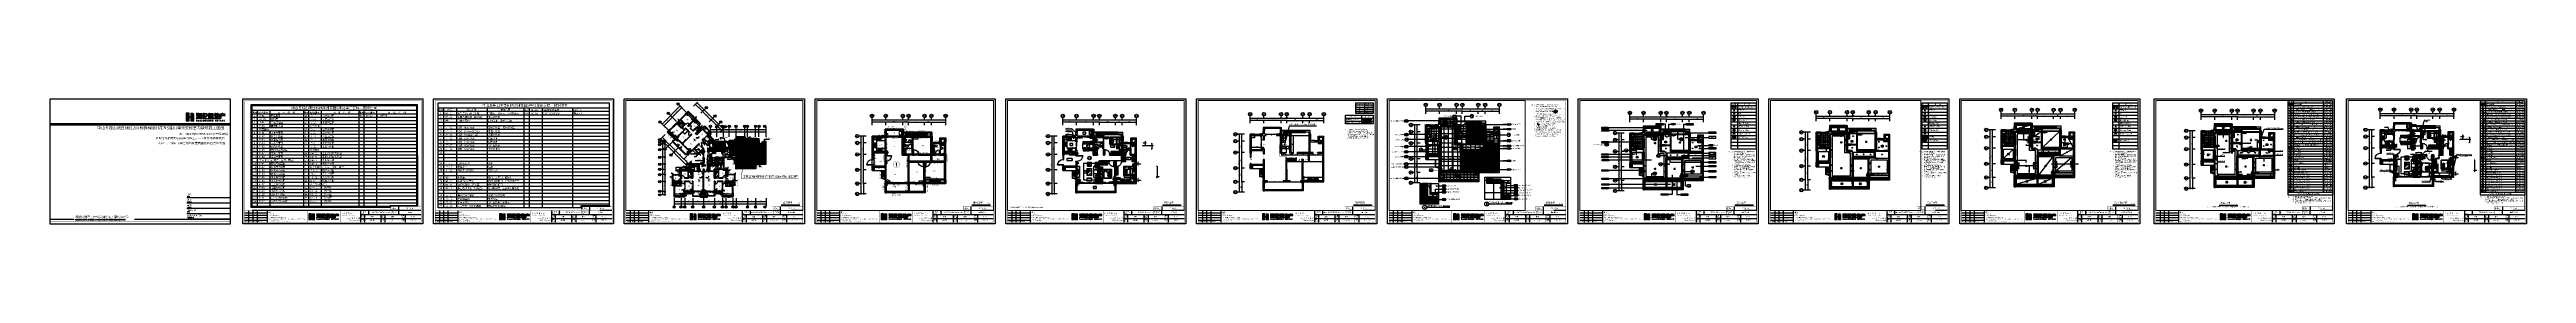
# Paper-space layout '布局1' of a CAD drawing. Header units: millimetres. Extents: x -105 to 5678, y -393 to -101.
# The model-space entities are those that its viewports show. They can reach past a viewport. Long polylines and large blocks are cut down to what shows.
import ezdxf
from ezdxf.enums import TextEntityAlignment as Align
from ezdxf.lldxf.tags import DXFTag
from ezdxf.xclip import XClip

# ---------------------------------------------------------------- set-up
doc = ezdxf.new("R2010")
doc.units = ezdxf.units.MM
doc.header["$LTSCALE"] = 800
doc.header["$XCLIPFRAME"] = 0
doc.set_wipeout_variables(frame=1)
for name, pattern in [('2015-04.17 青苹果D户型$0$DASH', [0.35, 0.25, -0.1]), ('BY-3落地2$0$DASH', [0.35, 0.25, -0.1]), ('CENTER2', [1.125, 0.75, -0.125, 0.125, -0.125]), ('DASH', [0.35, 0.25, -0.1]), ('DASHED2', [9.525, 6.35, -3.175]), ('PHANTOM2', [1.25, 0.625, -0.125, 0.125, -0.125, 0.125, -0.125])]:
    doc.linetypes.add(name, pattern=pattern)
doc.layers.get('DEFPOINTS').update_dxf_attribs({"color": 250})
for name, color, linetype in [('0-FRAME', 165, 'Continuous'), ('11  PL-TEXT', 2, 'Continuous'), ('12', 3, 'Continuous'), ('13', 3, 'Continuous'), ('131', 3, 'Continuous'), ('1平-家具', 160, 'Continuous'), ('_BEAM', 4, 'DASH'), ('_GS-UT', 7, 'Continuous'), ('_WALL', 6, 'Continuous'), ('_景森-地漏', 7, 'Continuous'), ('_景森-废水立管', 4, 'Continuous'), ('_景森-污水立管', 2, 'Continuous'), ('_景森-消火栓', 12, 'Continuous'), ('_景森-消防立管', 12, 'Continuous'), ('_景森-空调冷凝立管', 116, 'Continuous'), ('_景森-给水立管', 13, 'Continuous'), ('_景森-通气立管', 112, 'Continuous'), ('_景森-雨水立管', 231, 'Continuous'), ('_水', 201, 'Continuous'), ('A-EQPM-ELEC', 3, 'Continuous'), ('AR-NEWWALL-新砌间墙', 4, 'Continuous'), ('AR-TXET-间墙标注', 7, 'Continuous'), ('AXIS', 3, 'Continuous'), ('AXIS_TEXT', 7, 'Continuous'), ('BALCONY', 3, 'Continuous'), ('b景森a-标高', 131, 'Continuous'), ('c景森a-厨厕', 14, 'Continuous'), ('c景森a-尺寸细部', 145, 'Continuous'), ('c景森a-车行方向', 246, 'Continuous'), ('D-AC', 10, 'Continuous'), ('D7-索引-0.15', 2, 'Continuous'), ('DD-EL', 3, 'Continuous'), ('DD-SW', 3, 'Continuous'), ('DIM_LEAD', 3, 'Continuous'), ('DS-DIM尺寸', 1, 'Continuous'), ('DS-WALL', 4, 'Continuous'), ('E-文字', 1, 'Continuous'), ('EQUIP-动力', 3, 'Continuous'), ('EQUIP-插座', 3, 'Continuous'), ('EQUIP-照明', 3, 'Continuous'), ('EVTR', 2, 'Continuous'), ('FC-BHTACH1-地坪铺砌', 8, 'Continuous'), ('FC-BHTACH1-地坪铺砌1', 8, 'Continuous'), ('FC-BHTACH1-地坪铺砌文字标注', 7, 'Continuous'), ('FC-TEXT', 7, 'Continuous'), ('FC-TEXT-地坪标注', 7, 'Continuous'), ('FF-AC', 6, 'Continuous'), ('FF-CURB-窗帘', 8, 'Continuous'), ('FF-DOOR-P门套', 3, 'Continuous'), ('FF-DOOR-门扇', 2, 'Continuous'), ('FF-FURN1-活动家具', 1, 'Continuous'), ('FF-KITCHEN-厨房', 1, 'Continuous'), ('FF-TIXT-平面标注', 7, 'Continuous'), ('FF-UTIL-沐浴趟门', 1, 'Continuous'), ('FF-UTIL-洁具', 1, 'Continuous'), ('FF-完成面', 3, 'Continuous'), ('FF-完成面1', 3, 'Continuous'), ('FUR', 8, 'Continuous'), ('f景森a-房名', 61, 'Continuous'), ('f景森a-符号', 125, 'Continuous'), ('f景森a-辅助线', 126, 'Continuous'), ('J-家具', 9, 'Continuous'), ('JSD图框', 4, 'Continuous'), ('j景森a-金属挂石', 30, 'Continuous'), ('k-看线', 1, 'Continuous'), ('KK-开关', 3, 'Continuous'), ('KK-空调', 8, 'Continuous'), ('KT', 55, 'Continuous'), ('k景森a-看线', 1, 'Continuous'), ('k景森a-空调', 15, 'Continuous'), ('l景森a-栏杆', 54, 'Continuous'), ('l楼电梯', 53, 'Continuous'), ('m景森a-门窗', 2, 'Continuous'), ('m景森a-门窗编号', 51, 'Continuous'), ('P-燃气-PIPE', 6, 'GAS-P'), ('PUB_DIM', 3, 'Continuous'), ('PUB_TEXT', 7, 'Continuous'), ('q墙', 4, 'Continuous'), ('R-燃气设备', 3, 'Continuous'), ('RC-AC', 2, 'Continuous'), ('RC-DIM1-造型尺寸', 7, 'Continuous'), ('RC-DIM2-灯具尺寸', 7, 'Continuous'), ('RC-FIXTURE', 6, 'Continuous'), ('RC-FIXTURE-天花造型', 1, 'Continuous'), ('RC-LIGHT', 1, 'Continuous'), ('RC-LIGHT-灯具', 2, 'Continuous'), ('RC-天花标高', 7, 'Continuous'), ('RC-射灯', 8, 'Continuous'), ('RE-TEXT', 7, 'Continuous'), ('S-消防-附件', 1, 'Continuous'), ('STAIR', 2, 'Continuous'), ('s景森a-索引', 123, 'Continuous'), ('TEL_TEXT', 7, 'Continuous'), ('TEXT', 7, 'Continuous'), ('t景森a-砼', 6, 'Continuous'), ('VALVE_废水', 7, 'Continuous'), ('WALL', 4, 'Continuous'), ('WINDOW', 2, 'Continuous'), ('强电插座', 8, 'Continuous'), ('暖通意见', 90, 'Continuous'), ('水管', 1, 'Continuous'), ('电气提资', 1, 'Continuous'), ('留孔', 1, 'Continuous'), ('结构-墙柱', 7, 'Continuous')]:
    doc.layers.add(name, color=color, linetype=linetype)
for name, color, linetype, lineweight in [('A-FLOR-CKWA', 142, 'Continuous', 9), ('A-FLOR-HVAC', 146, 'Continuous', 9), ('A-FLOR-PIPE', 140, 'Continuous', 9), ('家具', 8, 'Continuous', 9)]:
    doc.layers.add(name, color=color, linetype=linetype, lineweight=lineweight)
doc.styles.add('-宋体', font='', dxfattribs={"width": 0.8})
doc.styles.add('-黑体', font='simhei.ttf', dxfattribs={"width": 0.9})
doc.styles.add('2', font='simhei.ttf', dxfattribs={"width": 1.25})
doc.styles.add('2015-04_17_青苹果D户型$0$_TCH_L', font='complex_.ttf', dxfattribs={"bigfont": 'GBCBIG'})
doc.styles.add('_HZTXT-图框', font='')
doc.styles.add('_HZTXT1', font='simhei.ttf', dxfattribs={"width": 0.8})
doc.styles.add('_ROMANC', font='romanc__.ttf', dxfattribs={"width": 0.75})
doc.styles.add('_TCH_AXIS', font='COMPLEX', dxfattribs={"width": 0.8, "bigfont": 'HZTXT'})
doc.styles.add('_TCH_DIM', font='TXT', dxfattribs={"width": 0.65, "bigfont": 'HZTXT'})
doc.styles.add('_TCH_DIM_T3', font='SIMPLEX', dxfattribs={"width": 0.705882, "bigfont": 'GBCBIG'})
doc.styles.add('_TCH_LABEL', font='COMPLEX', dxfattribs={"bigfont": 'GBCBIG'})
doc.styles.add('_TEL_DIM', font='SIMPLEX', dxfattribs={"width": 0.8, "height": 3.5, "bigfont": 'HZTXT'})
doc.styles.add('COMPLEX', font='COMPLEX')
doc.styles.add('DIM_FONT', font='simplex_.ttf', dxfattribs={"width": 0.7, "bigfont": 'GBCBIG'})
doc.styles.add('HAN', font='romans', dxfattribs={"bigfont": 'hzdx.shx'})
doc.styles.add('HT', font='simhei.ttf', dxfattribs={"width": 0.7})
doc.styles.add('HZDX', font='isocp3.shx', dxfattribs={"width": 0.8, "bigfont": 'hzdx.shx'})
doc.styles.add('HZTXT', font='txt-y.shx', dxfattribs={"width": 0.65, "bigfont": 'hztxt.shx'})
doc.styles.add('JSZY-SongTi', font='', dxfattribs={"width": 0.8})
doc.styles.add('Romans', font='romans.shx', dxfattribs={"width": 0.7})
doc.styles.get("Standard").update_dxf_attribs({"font": 'arial.ttf'})
doc.styles.add('TSSD_REIN_T3', font='TSSDENG', dxfattribs={"width": 0.7, "bigfont": 'HZTXT'})
doc.styles.add('TXT', font='txt.shx')
doc.styles.add('宋-ZY', font='')
doc.styles.add('宋-图框', font='', dxfattribs={"width": 0.7})
doc.styles.add('宋体', font='')
doc.styles.add('景森-黑体', font='')
doc.styles.add('景森尺寸字体', font='景森细字型.SHX', dxfattribs={"width": 0.7, "bigfont": '景森汉字.shx'})
doc.styles.add('景森细字体', font='景森细字型.SHX', dxfattribs={"width": 0.85, "bigfont": '景森汉字.shx'})
doc.styles.add('样式_1', font='', dxfattribs={"height": 200})
doc.styles.add('繁黑体', font='simhei.ttf')
doc.styles.add('黑-图框', font='simhei.ttf')
doc.styles.add('黑体', font='simhei.ttf', dxfattribs={"width": 0.8})
doc.styles.get('-宋体').set_extended_font_data('SimSun')
doc.styles.get('_HZTXT-图框').set_extended_font_data('SimSun')
doc.styles.get('JSZY-SongTi').set_extended_font_data('SimSun')
doc.styles.get('宋-ZY').set_extended_font_data('SimSun')
doc.styles.get('宋-图框').set_extended_font_data('SimSun')
doc.styles.get('宋体').set_extended_font_data('SimSun')
doc.styles.get('景森-黑体').set_extended_font_data('Microsoft YaHei')
doc.styles.get('样式_1').set_extended_font_data('STXihei')
doc.linetypes.add('GAS-P', pattern='A,3,-0.15,["GAS",JSZY-SongTi,S=0.24,R=0,X=0,Y=-0.12],-0.635', length=3.785)
tags = doc.linetypes.add('HIDDEN2', pattern=[0.1875, 0.125, -0.0625]).pattern_tags.tags
tags[6:7] = [DXFTag(74, 4), DXFTag(75, 0), DXFTag(340, '0'), DXFTag(46, 1.0), DXFTag(50, 0.0), DXFTag(44, 0.0), DXFTag(45, 0.0)]
tags[4:5] = [DXFTag(74, 4), DXFTag(75, 0), DXFTag(340, '0'), DXFTag(46, 1.0), DXFTag(50, 0.0), DXFTag(44, 0.0), DXFTag(45, 0.0)]
doc.dimstyles.new('1比1', dxfattribs={"dimtxt": 2.5, "dimasz": 1, "dimexe": 1, "dimexo": 1.5, "dimgap": 0.5, "dimtad": 1, "dimdec": 0, "dimzin": 0, "dimdsep": 46, "dimtxsty": '宋-ZY', "dimblk": 'ARCHTICK', "dimcen": 0.09, "dimdle": 1, "dimclrd": 8, "dimclre": 8, "dimclrt": 2, "dimadec": 0, "dimazin": 0, "dimtfac": 1, "dimtdec": 0, "dimtix": 1, "dimtmove": 2, "dimatfit": 3, "dimldrblk": 'DOT', "dimfxl": 1, "dimtolj": 1, "dimtzin": 0, "dimlwd": -1, "dimlwe": -1, "dimarcsym": 0})
doc.dimstyles.new('1比75', dxfattribs={"dimscale": 75, "dimtxt": 2.5, "dimasz": 1, "dimexe": 1, "dimexo": 1.5, "dimgap": 0.5, "dimtad": 1, "dimdec": 0, "dimzin": 0, "dimdsep": 46, "dimtxsty": '宋-图框', "dimblk": 'ARCHTICK', "dimcen": 0.09, "dimdle": 1, "dimclrd": 8, "dimclre": 8, "dimclrt": 2, "dimadec": 0, "dimazin": 0, "dimtfac": 1, "dimtdec": 0, "dimtix": 1, "dimtmove": 2, "dimatfit": 3, "dimldrblk": 'DOT', "dimfxl": 1, "dimtolj": 1, "dimtzin": 0, "dimlwd": -1, "dimlwe": -1, "dimarcsym": 0})
doc.dimstyles.new('1：10', dxfattribs={"dimscale": 10, "dimtxt": 3.5, "dimasz": 1.5, "dimexe": 1.5, "dimexo": 1.5, "dimgap": 1.5, "dimtad": 1, "dimdec": 0, "dimzin": 0, "dimdsep": 46, "dimtxsty": 'Standard', "dimblk": 'ARCHTICK', "dimcen": 0, "dimdle": 1.5, "dimclrd": 8, "dimclre": 8, "dimclrt": 7, "dimadec": 0, "dimazin": 0, "dimtfac": 1, "dimtdec": 0, "dimtmove": 2, "dimatfit": 3, "dimldrblk": 'DOT', "dimfxl": 1, "dimtolj": 1, "dimtzin": 0, "dimarcsym": 0})
doc.dimstyles.new('_TCH_ARCH&&100', dxfattribs={"dimtxt": 300, "dimasz": 120, "dimexe": 250, "dimexo": 0, "dimgap": 100, "dimtad": 1, "dimdec": 0, "dimzin": 0, "dimdsep": 46, "dimtxsty": 'TSSD_REIN_T3', "dimblk": 'DOT', "dimcen": 0.09, "dimclrt": 7, "dimazin": 2, "dimtfac": 1, "dimtdec": 0, "dimtix": 1, "dimtmove": 2, "dimatfit": 3, "dimtolj": 1, "dimtzin": 0, "dimarcsym": 0})
doc.dimstyles.new('_TCH_ARROW&&100', dxfattribs={"dimtxt": 297.5, "dimasz": 200, "dimexe": 250, "dimexo": 300, "dimgap": 126.25, "dimtad": 1, "dimdec": 0, "dimzin": 0, "dimdsep": 46, "dimtxsty": '_TCH_DIM_T3', "dimcen": 0.09, "dimclrt": 7, "dimazin": 2, "dimtfac": 1, "dimtdec": 0, "dimtix": 1, "dimtmove": 2, "dimatfit": 3, "dimfxl": 100, "dimtolj": 1, "dimtzin": 0, "dimarcsym": 0})
pattern_1 = [(45, (33018.542, -181704.29), (-26.516504, 26.516504), [])]
pattern_2 = [(0, (42329.72, -183574.29), (0, 125), []), (45, (42329.72, -183574.3), (-250, 250), [176.7767, -353.5538])]
pattern_3 = [(37.5, (-7150.803, -143136.554), (-0.818914, 25.04871), [0, -19.76, 0, -22.1, 0, -21.125]), (7.5, (-7150.803, -143136.554), (23.0071, 36.6879), [0, -10.66, 0, -17.81, 0, -6.825]), (327.5, (-7166.793, -143136.554), (40.483844, 0.07357), [0, -6.5, 0, -23.4, 0, -30.55]), (317.5, (-7166.793, -143136.554), (39.07965, 11.40978), [0, -3.25, 0, -15.34, 0, -17.55])]

# ---------------------------------------------------------------- blocks, each defined once
blk = doc.blocks.new('TUKUANG')
h = blk.add_hatch(color=7)
h.paths.add_polyline_path([(3109, 6542), (3103, 6542), (3103, 6530), (3087, 6530), (3087, 6530), (3087, 6514), (3098, 6514), (3098, 6527), (3114, 6527), (3114, 6530), (3114, 6537), (3114, 6537), (3114, 6537), (3114, 6538), (3114, 6538), (3114, 6538), (3113, 6539), (3113, 6539), (3113, 6539), (3113, 6540), (3113, 6540), (3113, 6540), (3113, 6540), (3113, 6541), (3113, 6541), (3112, 6541), (3112, 6541), (3112, 6541), (3112, 6541), (3112, 6542), (3112, 6542), (3111, 6542), (3111, 6542), (3111, 6542), (3111, 6542), (3111, 6542), (3110, 6542), (3110, 6542), (3110, 6542), (3110, 6542), (3109, 6542), (3109, 6542)])
h.paths.add_polyline_path([(3114, 6526), (3103, 6526), (3103, 6514), (3114, 6514)], flags=17)
blk.add_hatch(color=1).paths.add_polyline_path([(3098, 6542), (3087, 6542), (3087, 6531), (3098, 6531)])
h = blk.add_hatch(color=7)
h.paths.add_polyline_path([(3143, 6541), (3131, 6541), (3131, 6541), (3131, 6542), (3131, 6542), (3131, 6542), (3129, 6542), (3129, 6542), (3129, 6542), (3129, 6541), (3129, 6541), (3128, 6541), (3128, 6540), (3128, 6540), (3128, 6540), (3128, 6539), (3128, 6539), (3128, 6539), (3128, 6539), (3128, 6538), (3128, 6538), (3128, 6538), (3128, 6538), (3128, 6538), (3128, 6538), (3128, 6538), (3128, 6538), (3128, 6538), (3128, 6538), (3129, 6538), (3129, 6538), (3129, 6538), (3129, 6538), (3129, 6538), (3129, 6538), (3130, 6538), (3130, 6538), (3130, 6539), (3130, 6539), (3130, 6539), (3130, 6539), (3130, 6539), (3130, 6539), (3130, 6540), (3131, 6540), (3143, 6540)])
h.paths.add_polyline_path([(3126, 6540), (3126, 6540), (3126, 6541), (3126, 6541), (3126, 6541), (3126, 6542), (3126, 6542), (3126, 6542), (3123, 6542), (3123, 6542), (3123, 6541), (3123, 6541), (3123, 6541), (3124, 6540), (3124, 6540), (3124, 6540), (3124, 6540), (3124, 6540), (3124, 6540), (3124, 6539), (3124, 6539), (3124, 6539), (3124, 6539), (3124, 6539), (3125, 6539), (3125, 6539), (3125, 6538), (3125, 6538), (3125, 6538), (3125, 6538), (3125, 6538), (3126, 6538), (3126, 6538), (3126, 6538), (3126, 6538), (3126, 6538), (3126, 6538), (3126, 6538), (3126, 6538), (3127, 6538), (3127, 6538), (3127, 6538), (3127, 6538), (3127, 6538), (3126, 6539), (3126, 6539), (3126, 6539), (3126, 6539), (3126, 6540)])
h.paths.add_polyline_path([(3126, 6536), (3126, 6536), (3126, 6537), (3126, 6537), (3123, 6537), (3123, 6537), (3123, 6536), (3123, 6536), (3123, 6536), (3123, 6535), (3124, 6535), (3124, 6535), (3124, 6535), (3124, 6534), (3124, 6534), (3124, 6534), (3124, 6534), (3124, 6534), (3124, 6534), (3124, 6533), (3125, 6533), (3125, 6533), (3125, 6533), (3125, 6533), (3125, 6533), (3125, 6533), (3125, 6533), (3126, 6532), (3126, 6532), (3126, 6532), (3126, 6532), (3126, 6532), (3126, 6532), (3126, 6532), (3126, 6532), (3127, 6532), (3127, 6532), (3127, 6532), (3127, 6533), (3127, 6533), (3126, 6533), (3126, 6533), (3126, 6534), (3126, 6534), (3126, 6534), (3126, 6535), (3126, 6535), (3126, 6535), (3126, 6536)])
h.paths.add_polyline_path([(3127, 6529), (3127, 6530), (3127, 6530), (3127, 6531), (3127, 6531), (3126, 6531), (3126, 6531), (3126, 6531), (3126, 6531), (3126, 6531), (3126, 6531), (3126, 6531), (3126, 6530), (3126, 6530), (3125, 6530), (3125, 6530), (3125, 6530), (3125, 6529), (3125, 6529), (3125, 6529), (3125, 6529), (3124, 6529), (3124, 6528), (3124, 6528), (3124, 6528), (3124, 6528), (3124, 6527), (3124, 6527), (3124, 6527), (3124, 6526), (3124, 6526), (3123, 6526), (3123, 6525), (3123, 6524), (3123, 6524), (3123, 6523), (3123, 6523), (3126, 6523), (3126, 6523), (3126, 6524), (3126, 6524), (3126, 6525), (3126, 6525), (3126, 6526), (3126, 6526), (3126, 6527), (3126, 6527), (3126, 6528), (3126, 6528), (3126, 6529)])
h.paths.add_polyline_path([(3143, 6532), (3141, 6532), (3141, 6538), (3141, 6538), (3139, 6538), (3130, 6538), (3130, 6538), (3130, 6538), (3130, 6538), (3130, 6538), (3130, 6538), (3130, 6538), (3130, 6538), (3130, 6538), (3130, 6538), (3130, 6538), (3130, 6538), (3130, 6538), (3130, 6537), (3129, 6537), (3129, 6532), (3128, 6532), (3128, 6531), (3129, 6531), (3128, 6524), (3131, 6524), (3139, 6524), (3139, 6524), (3139, 6524), (3139, 6524), (3139, 6524), (3139, 6524), (3139, 6523), (3138, 6523), (3138, 6523), (3138, 6523), (3138, 6523), (3138, 6523), (3138, 6523), (3138, 6523), (3138, 6523), (3139, 6523), (3139, 6523), (3140, 6523), (3140, 6523), (3140, 6523), (3140, 6523), (3140, 6523), (3140, 6523), (3140, 6523), (3141, 6523), (3141, 6523), (3141, 6523), (3141, 6524), (3141, 6524), (3141, 6524), (3141, 6524), (3141, 6524), (3143, 6524), (3143, 6525), (3141, 6525), (3141, 6531), (3143, 6531)])
h.paths.add_polyline_path([(3132, 6531), (3139, 6531), (3139, 6525), (3137, 6525), (3137, 6526), (3137, 6526), (3137, 6526), (3137, 6526), (3137, 6527), (3137, 6527), (3137, 6527), (3137, 6527), (3137, 6528), (3137, 6528), (3136, 6528), (3136, 6528), (3136, 6529), (3136, 6529), (3136, 6529), (3136, 6529), (3134, 6529), (3134, 6529), (3134, 6529), (3134, 6529), (3134, 6528), (3134, 6528), (3134, 6528), (3134, 6528), (3134, 6527), (3134, 6527), (3135, 6527), (3135, 6526), (3135, 6526), (3135, 6526), (3135, 6526), (3135, 6526), (3136, 6525), (3131, 6525)], flags=17)
h.paths.add_polyline_path([(3132, 6532), (3132, 6536), (3132, 6537), (3132, 6537), (3132, 6537), (3132, 6537), (3132, 6537), (3132, 6537), (3133, 6537), (3133, 6537), (3133, 6537), (3133, 6537), (3139, 6537), (3139, 6532), (3137, 6532), (3137, 6532), (3137, 6533), (3137, 6533), (3137, 6533), (3137, 6533), (3137, 6534), (3137, 6534), (3137, 6534), (3137, 6535), (3137, 6535), (3137, 6535), (3136, 6535), (3136, 6536), (3136, 6536), (3136, 6536), (3136, 6536), (3134, 6536), (3134, 6536), (3134, 6536), (3134, 6536), (3134, 6535), (3134, 6535), (3134, 6535), (3134, 6534), (3134, 6534), (3135, 6534), (3135, 6534), (3135, 6533), (3135, 6533), (3135, 6533), (3135, 6533), (3135, 6533), (3135, 6533), (3135, 6533), (3135, 6533), (3136, 6532), (3136, 6532), (3136, 6532), (3136, 6532)], flags=17)
h = blk.add_hatch(color=7)
h.paths.add_polyline_path([(3220, 6539), (3213, 6539), (3213, 6539), (3213, 6538), (3213, 6538), (3213, 6538), (3213, 6537), (3213, 6537), (3213, 6537), (3213, 6537), (3213, 6536), (3213, 6536), (3213, 6536), (3213, 6535), (3214, 6535), (3214, 6535), (3214, 6535), (3214, 6534), (3219, 6534), (3219, 6535), (3219, 6535), (3219, 6535), (3219, 6535), (3219, 6536), (3220, 6536), (3220, 6536), (3220, 6537), (3220, 6537), (3220, 6537), (3220, 6537), (3220, 6538), (3220, 6538), (3220, 6538), (3220, 6539)], flags=16)
h.paths.add_polyline_path([(3146, 6523), (3146, 6534), (3146, 6534), (3146, 6534), (3145, 6534), (3145, 6534), (3145, 6534), (3145, 6534), (3145, 6534), (3145, 6534), (3145, 6534), (3145, 6534), (3145, 6534), (3144, 6534), (3145, 6534), (3145, 6535), (3145, 6535), (3145, 6536), (3146, 6536), (3146, 6537), (3146, 6537), (3146, 6538), (3146, 6538), (3146, 6539), (3147, 6539), (3147, 6540), (3147, 6541), (3147, 6541), (3147, 6542), (3147, 6542), (3150, 6542), (3150, 6542), (3150, 6541), (3150, 6541), (3149, 6540), (3149, 6539), (3149, 6539), (3149, 6538), (3149, 6538), (3149, 6523)])
h.paths.add_polyline_path([(3161, 6541), (3161, 6541), (3161, 6540), (3161, 6540), (3162, 6539), (3162, 6539), (3162, 6538), (3162, 6537), (3162, 6537), (3162, 6536), (3163, 6536), (3163, 6535), (3163, 6535), (3163, 6534), (3163, 6534), (3164, 6533), (3164, 6533), (3164, 6533), (3163, 6533), (3163, 6533), (3163, 6533), (3163, 6533), (3163, 6533), (3163, 6533), (3163, 6533), (3163, 6533), (3163, 6533), (3162, 6533), (3162, 6533), (3162, 6534), (3162, 6534), (3162, 6534), (3162, 6534), (3161, 6534), (3161, 6535), (3161, 6535), (3161, 6535), (3161, 6535), (3161, 6535), (3161, 6536), (3160, 6536), (3160, 6536), (3160, 6537), (3160, 6537), (3159, 6538), (3159, 6538), (3159, 6539), (3159, 6540), (3159, 6540), (3154, 6540), (3154, 6540), (3154, 6539), (3154, 6538), (3154, 6538), (3153, 6537), (3153, 6537), (3153, 6536), (3153, 6536), (3152, 6536), (3152, 6535), (3152, 6535), (3152, 6535), (3152, 6535), (3152, 6535), (3152, 6534), (3151, 6534), (3151, 6534), (3151, 6534), (3151, 6534), (3151, 6533), (3151, 6533), (3150, 6533), (3150, 6533), (3150, 6533), (3150, 6533), (3150, 6533), (3150, 6533), (3150, 6533), (3150, 6533), (3150, 6533), (3149, 6533), (3149, 6533), (3149, 6533), (3150, 6534), (3150, 6534), (3150, 6535), (3150, 6535), (3150, 6536), (3151, 6536), (3151, 6537), (3151, 6537), (3151, 6538), (3151, 6539), (3152, 6539), (3152, 6540), (3152, 6540), (3152, 6541), (3152, 6541), (3152, 6541), (3155, 6541), (3158, 6541), (3161, 6541), (3161, 6541)])
h.paths.add_polyline_path([(3152, 6524), (3152, 6535), (3155, 6535), (3155, 6529), (3155, 6529), (3156, 6529), (3156, 6530), (3156, 6530), (3157, 6530), (3157, 6530), (3157, 6531), (3158, 6531), (3158, 6531), (3158, 6532), (3158, 6532), (3159, 6532), (3159, 6533), (3159, 6533), (3159, 6533), (3159, 6533), (3159, 6533), (3159, 6533), (3162, 6533), (3162, 6533), (3162, 6533), (3162, 6532), (3161, 6532), (3161, 6532), (3161, 6532), (3161, 6531), (3161, 6531), (3161, 6531), (3160, 6531), (3160, 6530), (3160, 6530), (3160, 6530), (3159, 6530), (3159, 6530), (3159, 6529), (3159, 6529), (3158, 6529), (3158, 6529), (3158, 6529), (3158, 6529), (3157, 6528), (3157, 6528), (3157, 6528), (3157, 6528), (3156, 6528), (3156, 6528), (3156, 6528), (3156, 6528), (3155, 6528), (3155, 6528), (3155, 6528), (3155, 6524), (3155, 6524), (3155, 6524), (3155, 6524), (3155, 6524), (3155, 6524), (3155, 6524), (3155, 6524), (3155, 6524), (3155, 6524), (3155, 6524), (3155, 6524), (3155, 6524), (3156, 6524), (3156, 6524), (3163, 6524), (3163, 6523), (3154, 6523), (3154, 6523), (3154, 6523), (3153, 6523), (3153, 6523), (3153, 6523), (3153, 6523), (3153, 6523), (3153, 6523), (3153, 6523), (3152, 6523), (3152, 6523), (3152, 6523), (3152, 6523), (3152, 6523), (3152, 6523), (3152, 6524), (3152, 6524)])
h.paths.add_polyline_path([(3166, 6528), (3166, 6534), (3166, 6534), (3166, 6534), (3166, 6534), (3166, 6534), (3166, 6534), (3166, 6534), (3166, 6534), (3165, 6534), (3165, 6534), (3165, 6534), (3165, 6534), (3165, 6534), (3165, 6534), (3165, 6535), (3165, 6535), (3166, 6536), (3166, 6536), (3166, 6537), (3166, 6537), (3166, 6538), (3167, 6538), (3167, 6539), (3167, 6539), (3167, 6540), (3167, 6541), (3167, 6541), (3168, 6542), (3168, 6542), (3170, 6542), (3170, 6542), (3170, 6541), (3170, 6541), (3170, 6540), (3170, 6540), (3169, 6539), (3169, 6539), (3169, 6538), (3169, 6528)])
h.paths.add_polyline_path([(3173, 6524), (3173, 6525), (3166, 6525), (3166, 6526), (3173, 6526), (3173, 6528), (3176, 6528), (3176, 6526), (3184, 6526), (3184, 6525), (3176, 6525), (3176, 6524), (3185, 6524), (3185, 6523), (3165, 6523), (3165, 6524)])
h.paths.add_polyline_path([(3172, 6533), (3172, 6533), (3172, 6533), (3172, 6533), (3172, 6532), (3171, 6532), (3171, 6531), (3171, 6531), (3171, 6531), (3171, 6530), (3171, 6530), (3171, 6530), (3171, 6530), (3171, 6529), (3171, 6529), (3171, 6529), (3171, 6528), (3170, 6528), (3171, 6528), (3171, 6528), (3171, 6528), (3171, 6528), (3171, 6528), (3171, 6528), (3171, 6528), (3171, 6528), (3172, 6528), (3172, 6528), (3172, 6529), (3172, 6529), (3173, 6529), (3173, 6529), (3173, 6529), (3173, 6530), (3173, 6530), (3173, 6530), (3174, 6530), (3174, 6531), (3174, 6531), (3174, 6531), (3174, 6532), (3174, 6532), (3176, 6532), (3176, 6528), (3178, 6528), (3178, 6532), (3180, 6532), (3181, 6532), (3181, 6531), (3181, 6531), (3181, 6531), (3181, 6530), (3181, 6530), (3181, 6530), (3181, 6530), (3182, 6529), (3182, 6529), (3182, 6529), (3182, 6529), (3182, 6529), (3183, 6528), (3183, 6528), (3183, 6528), (3183, 6528), (3183, 6528), (3183, 6528), (3183, 6528), (3183, 6528), (3184, 6528), (3184, 6528), (3184, 6528), (3184, 6528), (3184, 6529), (3184, 6529), (3184, 6529), (3184, 6530), (3183, 6530), (3183, 6530), (3183, 6530), (3183, 6531), (3183, 6531), (3183, 6531), (3183, 6532), (3183, 6532), (3183, 6533), (3183, 6533), (3183, 6533), (3183, 6533), (3183, 6533), (3178, 6533), (3178, 6534), (3185, 6534), (3185, 6536), (3178, 6536), (3178, 6537), (3176, 6537), (3176, 6536), (3170, 6536), (3170, 6534), (3176, 6534), (3176, 6533), (3172, 6533)])
h.paths.add_polyline_path([(3171, 6540), (3171, 6541), (3182, 6541), (3182, 6541), (3182, 6541), (3182, 6541), (3183, 6541), (3183, 6541), (3183, 6541), (3183, 6541), (3183, 6541), (3183, 6541), (3183, 6541), (3183, 6541), (3183, 6541), (3183, 6541), (3183, 6540), (3183, 6540), (3183, 6540), (3184, 6540), (3184, 6540), (3184, 6540), (3184, 6540), (3184, 6540), (3184, 6540), (3184, 6537), (3182, 6537), (3181, 6537), (3174, 6537), (3171, 6537), (3171, 6537)])
h.paths.add_polyline_path([(3181, 6538), (3181, 6539), (3181, 6539), (3181, 6540), (3181, 6540), (3181, 6540), (3181, 6540), (3181, 6540), (3181, 6540), (3181, 6540), (3181, 6540), (3181, 6540), (3181, 6540), (3180, 6540), (3180, 6540), (3180, 6540), (3174, 6540), (3174, 6538)], flags=16)
h.paths.add_polyline_path([(3187, 6524), (3189, 6524), (3189, 6535), (3187, 6535), (3187, 6536), (3189, 6536), (3189, 6542), (3191, 6542), (3191, 6524), (3191, 6523), (3187, 6523)])
h.paths.add_polyline_path([(3197, 6524), (3205, 6524), (3205, 6522), (3195, 6522), (3195, 6522), (3195, 6523), (3195, 6523), (3195, 6523), (3194, 6523), (3194, 6523), (3194, 6523), (3194, 6523), (3194, 6523), (3194, 6523), (3194, 6523), (3194, 6523), (3194, 6523), (3194, 6523), (3194, 6524), (3194, 6524), (3194, 6535), (3192, 6534), (3192, 6536), (3194, 6536), (3194, 6541), (3196, 6541), (3196, 6537), (3198, 6537), (3198, 6542), (3201, 6542), (3201, 6538), (3205, 6539), (3205, 6538), (3205, 6529), (3205, 6529), (3205, 6529), (3205, 6529), (3205, 6529), (3205, 6529), (3205, 6529), (3205, 6529), (3205, 6528), (3205, 6528), (3205, 6528), (3205, 6528), (3205, 6528), (3205, 6528), (3205, 6528), (3205, 6528), (3205, 6527), (3204, 6527), (3204, 6527), (3204, 6527), (3204, 6527), (3204, 6527), (3204, 6527), (3204, 6527), (3204, 6527), (3204, 6527), (3204, 6527), (3203, 6526), (3203, 6526), (3203, 6526), (3203, 6526), (3203, 6526), (3203, 6526), (3201, 6526), (3201, 6526), (3202, 6526), (3202, 6527), (3202, 6527), (3202, 6527), (3202, 6527), (3202, 6527), (3202, 6527), (3202, 6527), (3202, 6528), (3202, 6528), (3203, 6528), (3203, 6528), (3203, 6529), (3203, 6529), (3203, 6530), (3203, 6537), (3201, 6536), (3201, 6525), (3198, 6525), (3198, 6536), (3196, 6535), (3196, 6524), (3196, 6524), (3196, 6524), (3197, 6524), (3197, 6524), (3197, 6524), (3197, 6524), (3197, 6524), (3197, 6524), (3197, 6524), (3197, 6524), (3197, 6524)])
h.paths.add_polyline_path([(3215, 6540), (3215, 6542), (3218, 6542), (3218, 6540), (3226, 6540), (3226, 6539), (3223, 6539), (3223, 6538), (3222, 6538), (3222, 6537), (3222, 6537), (3222, 6537), (3222, 6536), (3222, 6536), (3222, 6536), (3222, 6536), (3222, 6536), (3222, 6536), (3222, 6536), (3222, 6535), (3221, 6535), (3221, 6535), (3221, 6535), (3221, 6535), (3221, 6535), (3221, 6535), (3221, 6535), (3221, 6535), (3220, 6534), (3226, 6534), (3226, 6533), (3211, 6533), (3211, 6526), (3211, 6526), (3211, 6526), (3211, 6525), (3211, 6525), (3211, 6525), (3211, 6525), (3211, 6525), (3211, 6525), (3211, 6525), (3211, 6524), (3211, 6524), (3211, 6524), (3211, 6524), (3211, 6524), (3211, 6524), (3210, 6524), (3210, 6524), (3210, 6524), (3210, 6523), (3210, 6523), (3210, 6523), (3210, 6523), (3210, 6523), (3210, 6523), (3210, 6523), (3209, 6523), (3209, 6523), (3209, 6523), (3209, 6523), (3209, 6523), (3209, 6523), (3209, 6523), (3207, 6523), (3207, 6523), (3208, 6523), (3208, 6523), (3208, 6523), (3208, 6523), (3208, 6523), (3208, 6523), (3208, 6524), (3208, 6524), (3208, 6524), (3208, 6524), (3208, 6524), (3209, 6525), (3209, 6525), (3209, 6525), (3209, 6526), (3209, 6533), (3207, 6533), (3207, 6534), (3212, 6534), (3212, 6535), (3212, 6535), (3212, 6535), (3212, 6535), (3212, 6535), (3212, 6535), (3212, 6535), (3211, 6535), (3211, 6535), (3211, 6536), (3211, 6536), (3211, 6536), (3211, 6536), (3211, 6536), (3211, 6536), (3211, 6536), (3211, 6537), (3211, 6537), (3210, 6537), (3210, 6538), (3210, 6538), (3210, 6539), (3207, 6539), (3207, 6540)])
h = blk.add_hatch(color=7)
h.paths.add_polyline_path([(3224, 6518), (3224, 6517), (3224, 6517), (3224, 6517), (3223, 6518), (3223, 6518), (3223, 6518), (3223, 6518), (3223, 6518), (3223, 6518), (3223, 6518), (3223, 6518), (3223, 6518), (3222, 6518), (3222, 6517), (3223, 6517), (3223, 6517), (3223, 6517), (3223, 6517), (3223, 6517), (3223, 6517), (3223, 6517), (3223, 6517), (3223, 6517), (3223, 6517), (3223, 6517), (3223, 6517), (3223, 6516), (3223, 6516), (3223, 6516), (3223, 6516), (3223, 6516), (3223, 6516), (3223, 6516), (3223, 6516), (3223, 6516), (3223, 6516), (3223, 6516), (3223, 6516), (3222, 6516), (3222, 6515), (3223, 6515), (3223, 6515), (3223, 6515), (3223, 6515), (3223, 6515), (3223, 6515), (3223, 6515), (3223, 6515), (3223, 6515), (3223, 6515), (3224, 6515), (3224, 6515), (3224, 6515), (3224, 6515), (3224, 6515), (3224, 6515), (3224, 6515), (3221, 6515), (3221, 6515), (3221, 6515), (3221, 6515), (3222, 6515), (3222, 6515), (3222, 6515), (3222, 6515), (3222, 6515), (3222, 6515), (3222, 6515), (3222, 6515), (3222, 6515), (3222, 6515), (3222, 6517), (3222, 6518), (3222, 6518), (3222, 6518), (3222, 6518), (3222, 6518), (3222, 6518), (3222, 6518), (3221, 6518), (3221, 6518), (3221, 6518), (3221, 6518)])
h.paths.add_polyline_path([(3215, 6518), (3218, 6518), (3218, 6517), (3218, 6517), (3218, 6517), (3218, 6517), (3218, 6518), (3218, 6518), (3218, 6518), (3218, 6518), (3217, 6518), (3217, 6518), (3217, 6518), (3217, 6518), (3217, 6518), (3217, 6518), (3217, 6518), (3217, 6518), (3217, 6518), (3217, 6518), (3217, 6518), (3217, 6515), (3217, 6515), (3217, 6515), (3217, 6515), (3217, 6515), (3217, 6515), (3217, 6515), (3217, 6515), (3217, 6515), (3217, 6515), (3216, 6515), (3216, 6515), (3216, 6515), (3216, 6515), (3216, 6515), (3216, 6515), (3216, 6515), (3216, 6515), (3216, 6515), (3216, 6515), (3216, 6515), (3216, 6515), (3216, 6518), (3216, 6518), (3216, 6518), (3216, 6518), (3216, 6518), (3216, 6518), (3216, 6518), (3216, 6518), (3216, 6518), (3215, 6518), (3215, 6518), (3215, 6518), (3215, 6518), (3215, 6517), (3215, 6517), (3215, 6517), (3215, 6517)])
h.paths.add_polyline_path([(3210, 6516), (3211, 6516), (3211, 6518)], flags=16)
h.paths.add_polyline_path([(3211, 6515), (3211, 6515), (3211, 6515), (3211, 6515), (3211, 6515), (3211, 6515), (3211, 6515), (3211, 6515), (3211, 6515), (3211, 6515), (3211, 6515), (3211, 6515), (3211, 6515), (3211, 6515), (3211, 6515), (3211, 6515), (3211, 6516), (3210, 6516), (3210, 6515), (3210, 6515), (3210, 6515), (3210, 6515), (3210, 6515), (3210, 6515), (3210, 6515), (3210, 6515), (3210, 6515), (3210, 6515), (3210, 6515), (3210, 6515), (3210, 6515), (3210, 6515), (3210, 6515), (3210, 6515), (3209, 6515), (3209, 6515), (3209, 6515), (3209, 6515), (3209, 6515), (3209, 6515), (3209, 6515), (3209, 6515), (3209, 6515), (3209, 6515), (3210, 6518), (3211, 6518), (3212, 6515), (3212, 6515), (3212, 6515), (3212, 6515), (3212, 6515), (3212, 6515), (3212, 6515), (3212, 6515), (3212, 6515), (3212, 6515), (3212, 6515), (3212, 6515), (3212, 6515), (3212, 6515)])
h.paths.add_polyline_path([(3203, 6518), (3206, 6518), (3206, 6517), (3206, 6517), (3206, 6517), (3206, 6517), (3206, 6518), (3206, 6518), (3206, 6518), (3206, 6518), (3206, 6518), (3206, 6518), (3206, 6518), (3206, 6518), (3206, 6518), (3206, 6518), (3205, 6518), (3205, 6518), (3205, 6518), (3205, 6518), (3205, 6518), (3205, 6515), (3205, 6515), (3205, 6515), (3205, 6515), (3205, 6515), (3205, 6515), (3205, 6515), (3205, 6515), (3205, 6515), (3205, 6515), (3204, 6515), (3204, 6515), (3204, 6515), (3204, 6515), (3204, 6515), (3204, 6515), (3204, 6515), (3204, 6515), (3204, 6515), (3204, 6515), (3204, 6515), (3204, 6515), (3204, 6518), (3204, 6518), (3204, 6518), (3204, 6518), (3204, 6518), (3204, 6518), (3204, 6518), (3204, 6518), (3204, 6518), (3204, 6518), (3204, 6518), (3204, 6518), (3204, 6518), (3204, 6517), (3204, 6517), (3204, 6517), (3203, 6517)])
h.paths.add_polyline_path([(3198, 6515), (3198, 6515), (3198, 6515), (3198, 6515), (3198, 6515), (3198, 6515), (3198, 6515), (3198, 6515), (3198, 6515), (3199, 6515), (3199, 6515), (3199, 6515), (3199, 6515), (3199, 6515), (3199, 6515), (3199, 6515), (3199, 6515), (3199, 6515), (3199, 6515), (3199, 6515), (3199, 6515), (3199, 6515), (3199, 6515), (3199, 6515), (3199, 6515), (3199, 6515), (3199, 6515), (3199, 6515), (3199, 6515), (3199, 6515), (3199, 6516), (3199, 6516), (3199, 6516), (3199, 6516), (3199, 6516), (3199, 6516), (3199, 6516), (3199, 6516), (3199, 6516), (3199, 6516), (3199, 6516), (3199, 6516), (3198, 6516), (3198, 6516), (3198, 6517), (3198, 6517), (3198, 6517), (3198, 6517), (3198, 6517), (3198, 6517), (3198, 6517), (3198, 6517), (3198, 6517), (3198, 6517), (3198, 6517), (3198, 6517), (3198, 6517), (3198, 6518), (3198, 6518), (3198, 6518), (3198, 6518), (3198, 6518), (3198, 6518), (3198, 6518), (3198, 6518), (3198, 6518), (3198, 6518), (3198, 6518), (3198, 6518), (3199, 6518), (3199, 6518), (3199, 6518), (3199, 6518), (3199, 6518), (3199, 6518), (3199, 6518), (3199, 6518), (3199, 6518), (3200, 6518), (3200, 6518), (3200, 6518), (3200, 6517), (3200, 6517), (3200, 6517), (3200, 6518), (3199, 6518), (3199, 6518), (3199, 6518), (3199, 6518), (3199, 6518), (3199, 6518), (3199, 6518), (3199, 6518), (3199, 6518), (3199, 6518), (3199, 6518), (3199, 6518), (3199, 6518), (3199, 6518), (3199, 6518), (3198, 6518), (3198, 6518), (3198, 6518), (3198, 6518), (3198, 6518), (3198, 6517), (3198, 6517), (3198, 6517), (3198, 6517), (3198, 6517), (3198, 6517), (3198, 6517), (3198, 6517), (3199, 6517), (3199, 6517), (3199, 6517), (3199, 6517), (3199, 6517), (3199, 6517), (3199, 6517), (3199, 6516), (3199, 6516), (3200, 6516), (3200, 6516), (3200, 6516), (3200, 6516), (3200, 6516), (3200, 6516), (3200, 6516), (3200, 6516), (3200, 6515), (3200, 6515), (3200, 6515), (3200, 6515), (3200, 6515), (3200, 6515), (3200, 6515), (3200, 6515), (3200, 6515), (3200, 6515), (3199, 6515), (3199, 6515), (3199, 6515), (3199, 6515), (3199, 6514), (3199, 6514), (3199, 6514), (3199, 6514), (3198, 6515), (3198, 6515), (3198, 6515), (3198, 6515)])
h.paths.add_polyline_path([(3194, 6518), (3194, 6517), (3194, 6517), (3194, 6517), (3194, 6518), (3194, 6518), (3194, 6518), (3194, 6518), (3194, 6518), (3194, 6518), (3194, 6518), (3193, 6518), (3193, 6518), (3193, 6518), (3193, 6517), (3193, 6517), (3193, 6517), (3193, 6517), (3193, 6517), (3193, 6517), (3193, 6517), (3193, 6517), (3193, 6517), (3193, 6517), (3193, 6517), (3193, 6517), (3194, 6517), (3194, 6516), (3193, 6516), (3193, 6516), (3193, 6516), (3193, 6516), (3193, 6516), (3193, 6516), (3193, 6516), (3193, 6516), (3193, 6516), (3193, 6516), (3193, 6516), (3193, 6516), (3193, 6515), (3193, 6515), (3193, 6515), (3194, 6515), (3194, 6515), (3194, 6515), (3194, 6515), (3194, 6515), (3194, 6515), (3194, 6515), (3194, 6515), (3194, 6515), (3194, 6515), (3194, 6515), (3194, 6515), (3194, 6515), (3194, 6515), (3194, 6515), (3192, 6515), (3192, 6515), (3192, 6515), (3192, 6515), (3192, 6515), (3192, 6515), (3192, 6515), (3192, 6515), (3192, 6515), (3192, 6515), (3192, 6515), (3192, 6515), (3192, 6515), (3192, 6515), (3192, 6517), (3192, 6518), (3192, 6518), (3192, 6518), (3192, 6518), (3192, 6518), (3192, 6518), (3192, 6518), (3192, 6518), (3192, 6518), (3192, 6518), (3192, 6518)])
h.paths.add_polyline_path([(3182, 6515), (3182, 6515), (3182, 6515), (3182, 6515), (3182, 6515), (3182, 6515), (3182, 6515), (3183, 6515), (3183, 6515), (3183, 6515), (3183, 6515), (3183, 6515), (3182, 6515), (3182, 6515), (3182, 6515), (3182, 6515), (3182, 6515), (3182, 6515), (3182, 6515), (3182, 6515), (3182, 6515), (3182, 6515), (3182, 6515), (3182, 6515), (3182, 6515), (3182, 6515), (3182, 6516), (3180, 6516), (3180, 6515), (3180, 6515), (3180, 6515), (3180, 6515), (3180, 6515), (3180, 6515), (3180, 6515), (3181, 6515), (3181, 6515), (3181, 6515), (3181, 6515), (3181, 6515), (3180, 6515), (3180, 6515), (3180, 6515), (3180, 6515), (3180, 6515), (3180, 6515), (3180, 6515), (3180, 6515), (3180, 6515), (3180, 6515), (3180, 6515), (3180, 6515), (3180, 6515), (3180, 6515), (3180, 6517), (3180, 6518), (3180, 6518), (3180, 6518), (3180, 6518), (3180, 6518), (3180, 6518), (3180, 6518), (3180, 6518), (3180, 6518), (3180, 6518), (3180, 6518), (3181, 6518), (3181, 6518), (3181, 6518), (3181, 6518), (3181, 6518), (3180, 6518), (3180, 6518), (3180, 6518), (3180, 6518), (3180, 6518), (3180, 6518), (3180, 6517), (3180, 6517), (3182, 6517), (3182, 6517), (3182, 6518), (3182, 6518), (3182, 6518), (3182, 6518), (3182, 6518), (3182, 6518), (3182, 6518), (3182, 6518), (3182, 6518), (3182, 6518), (3182, 6518), (3182, 6518), (3182, 6518), (3183, 6518), (3183, 6518), (3183, 6518), (3183, 6518), (3183, 6518), (3183, 6518), (3182, 6518), (3182, 6518), (3182, 6518), (3182, 6518), (3182, 6518), (3182, 6518), (3182, 6518), (3182, 6517)])
h.paths.add_polyline_path([(3176, 6515), (3176, 6514), (3175, 6515), (3175, 6515), (3175, 6515), (3175, 6515), (3175, 6515), (3175, 6515), (3175, 6514), (3175, 6514), (3175, 6514), (3175, 6514), (3174, 6515), (3174, 6515), (3174, 6515), (3174, 6515), (3174, 6515), (3174, 6515), (3174, 6515), (3174, 6515), (3174, 6515), (3174, 6515), (3174, 6515), (3174, 6515), (3174, 6515), (3173, 6515), (3173, 6516), (3173, 6516), (3173, 6516), (3173, 6516), (3173, 6516), (3173, 6516), (3173, 6517), (3173, 6517), (3173, 6517), (3173, 6517), (3173, 6517), (3173, 6517), (3174, 6517), (3174, 6517), (3174, 6518), (3174, 6518), (3174, 6518), (3174, 6518), (3174, 6518), (3174, 6518), (3174, 6518), (3174, 6518), (3174, 6518), (3174, 6518), (3174, 6518), (3175, 6518), (3175, 6518), (3175, 6518), (3175, 6518), (3175, 6518), (3175, 6518), (3175, 6518), (3175, 6518), (3175, 6518), (3176, 6518), (3176, 6518), (3176, 6518), (3176, 6517), (3176, 6517), (3176, 6517), (3176, 6518), (3175, 6518), (3175, 6518), (3175, 6518), (3175, 6518), (3175, 6518), (3175, 6518), (3175, 6518), (3175, 6518), (3175, 6518), (3175, 6518), (3175, 6518), (3175, 6518), (3175, 6518), (3175, 6518), (3174, 6518), (3174, 6518), (3174, 6518), (3174, 6518), (3174, 6518), (3174, 6518), (3174, 6518), (3174, 6518), (3174, 6517), (3174, 6517), (3174, 6517), (3174, 6517), (3174, 6517), (3174, 6517), (3174, 6517), (3174, 6517), (3174, 6517), (3174, 6516), (3174, 6516), (3174, 6516), (3174, 6516), (3174, 6515), (3174, 6515), (3174, 6515), (3174, 6515), (3174, 6515), (3174, 6515), (3174, 6515), (3174, 6515), (3174, 6515), (3174, 6515), (3174, 6515), (3174, 6515), (3174, 6515), (3175, 6515), (3175, 6515), (3175, 6515), (3175, 6515), (3175, 6515), (3175, 6515), (3175, 6515), (3175, 6515), (3175, 6515), (3175, 6515), (3175, 6515), (3175, 6515), (3175, 6515), (3175, 6515), (3175, 6515), (3175, 6515), (3175, 6515), (3175, 6515), (3175, 6515), (3175, 6515), (3175, 6515), (3175, 6516), (3175, 6516), (3175, 6516), (3175, 6516), (3175, 6516), (3175, 6516), (3175, 6516), (3175, 6516), (3175, 6516), (3175, 6516), (3175, 6516), (3175, 6516), (3175, 6516), (3176, 6516), (3176, 6516), (3176, 6516), (3176, 6516), (3176, 6516), (3176, 6516), (3176, 6516), (3176, 6516), (3176, 6516), (3176, 6515)])
h.paths.add_polyline_path([(3168, 6518), (3168, 6516), (3168, 6516), (3168, 6516), (3168, 6516), (3169, 6516), (3169, 6516), (3169, 6516), (3169, 6516), (3169, 6516), (3169, 6517), (3169, 6517), (3169, 6517), (3169, 6517), (3169, 6517), (3169, 6517), (3169, 6517), (3169, 6517), (3169, 6517), (3169, 6517), (3169, 6517), (3169, 6517), (3169, 6518), (3169, 6518), (3169, 6518), (3169, 6518), (3169, 6518), (3169, 6518), (3169, 6518), (3168, 6518), (3168, 6518), (3168, 6518), (3168, 6518), (3168, 6518)], flags=16)
h.paths.add_polyline_path([(3168, 6516), (3168, 6515), (3168, 6515), (3168, 6515), (3168, 6515), (3168, 6515), (3168, 6515), (3168, 6515), (3168, 6515), (3168, 6515), (3168, 6515), (3168, 6515), (3168, 6515), (3167, 6515), (3167, 6515), (3167, 6515), (3167, 6515), (3167, 6515), (3167, 6515), (3167, 6515), (3167, 6515), (3167, 6515), (3167, 6515), (3167, 6515), (3167, 6515), (3167, 6515), (3167, 6515), (3167, 6517), (3167, 6518), (3167, 6518), (3167, 6518), (3167, 6518), (3167, 6518), (3167, 6518), (3167, 6518), (3167, 6518), (3167, 6518), (3167, 6518), (3167, 6518), (3168, 6518), (3169, 6518), (3169, 6518), (3169, 6518), (3169, 6518), (3169, 6518), (3169, 6518), (3169, 6518), (3169, 6518), (3169, 6518), (3169, 6518), (3170, 6518), (3170, 6518), (3170, 6518), (3170, 6517), (3170, 6517), (3170, 6517), (3170, 6517), (3170, 6517), (3170, 6517), (3170, 6517), (3170, 6517), (3170, 6517), (3170, 6517), (3169, 6517), (3169, 6517), (3169, 6517), (3169, 6516), (3169, 6516), (3169, 6516), (3169, 6516), (3169, 6516), (3169, 6516), (3169, 6516), (3169, 6516), (3169, 6516), (3169, 6516), (3169, 6516), (3169, 6516), (3169, 6516), (3169, 6516), (3169, 6516), (3170, 6515), (3170, 6515), (3170, 6515), (3170, 6515), (3170, 6515), (3170, 6515), (3170, 6515), (3170, 6515), (3170, 6515), (3170, 6515), (3170, 6515), (3170, 6515), (3170, 6515), (3170, 6515), (3169, 6515), (3169, 6515), (3169, 6515), (3169, 6515), (3169, 6515), (3169, 6515), (3169, 6515), (3169, 6515), (3169, 6515), (3169, 6516), (3169, 6516), (3169, 6516), (3169, 6516), (3169, 6516), (3169, 6516), (3169, 6516), (3168, 6516), (3168, 6516), (3168, 6516), (3168, 6516)])
h.paths.add_polyline_path([(3164, 6518), (3164, 6517), (3163, 6517), (3163, 6517), (3163, 6518), (3163, 6518), (3163, 6518), (3163, 6518), (3163, 6518), (3163, 6518), (3163, 6518), (3163, 6518), (3163, 6518), (3162, 6518), (3162, 6517), (3162, 6517), (3162, 6517), (3162, 6517), (3163, 6517), (3163, 6517), (3163, 6517), (3163, 6517), (3163, 6517), (3163, 6517), (3163, 6517), (3163, 6517), (3163, 6517), (3163, 6516), (3163, 6516), (3163, 6516), (3163, 6516), (3163, 6516), (3163, 6516), (3163, 6516), (3163, 6516), (3163, 6516), (3162, 6516), (3162, 6516), (3162, 6516), (3162, 6516), (3162, 6515), (3163, 6515), (3163, 6515), (3163, 6515), (3163, 6515), (3163, 6515), (3163, 6515), (3163, 6515), (3163, 6515), (3163, 6515), (3163, 6515), (3163, 6515), (3163, 6515), (3163, 6515), (3163, 6515), (3163, 6515), (3164, 6515), (3163, 6515), (3161, 6515), (3161, 6515), (3161, 6515), (3161, 6515), (3161, 6515), (3161, 6515), (3161, 6515), (3161, 6515), (3161, 6515), (3161, 6515), (3161, 6515), (3161, 6515), (3161, 6515), (3161, 6515), (3161, 6517), (3161, 6518), (3161, 6518), (3161, 6518), (3161, 6518), (3161, 6518), (3161, 6518), (3161, 6518), (3161, 6518), (3161, 6518), (3161, 6518), (3161, 6518)])
h.paths.add_polyline_path([(3150, 6516), (3150, 6516), (3150, 6516), (3150, 6516), (3150, 6516), (3150, 6516), (3150, 6516), (3150, 6515), (3150, 6515), (3150, 6515), (3150, 6516), (3150, 6516), (3150, 6516), (3150, 6516), (3150, 6516), (3150, 6517), (3150, 6517), (3150, 6517), (3150, 6517), (3150, 6518), (3150, 6518), (3150, 6518), (3150, 6518), (3150, 6518), (3150, 6518), (3150, 6518), (3150, 6518), (3150, 6518), (3150, 6518), (3150, 6518), (3151, 6518), (3151, 6518), (3151, 6518), (3151, 6518), (3151, 6518), (3151, 6518), (3151, 6518), (3151, 6518), (3151, 6518), (3151, 6518), (3151, 6518), (3151, 6517), (3151, 6515), (3150, 6515), (3149, 6517), (3149, 6517), (3149, 6517), (3149, 6517), (3149, 6517), (3149, 6517), (3149, 6518), (3149, 6518), (3149, 6517), (3149, 6517), (3149, 6517), (3149, 6517), (3149, 6517), (3149, 6516), (3149, 6516), (3149, 6516), (3149, 6515), (3149, 6515), (3149, 6515), (3149, 6515), (3149, 6515), (3149, 6515), (3149, 6515), (3149, 6515), (3149, 6515), (3149, 6515), (3149, 6515), (3149, 6515), (3148, 6515), (3148, 6515), (3148, 6515), (3148, 6515), (3148, 6515), (3148, 6515), (3148, 6515), (3148, 6515), (3148, 6515), (3148, 6515), (3148, 6515), (3148, 6515), (3148, 6515), (3148, 6515), (3148, 6517), (3148, 6518), (3148, 6518), (3148, 6518), (3148, 6518), (3148, 6518), (3148, 6518), (3148, 6518), (3148, 6518), (3148, 6518), (3148, 6518), (3148, 6518), (3149, 6518)])
h.paths.add_polyline_path([(3144, 6518), (3144, 6517), (3144, 6517), (3144, 6517), (3144, 6518), (3144, 6518), (3144, 6518), (3144, 6518), (3144, 6518), (3144, 6518), (3144, 6518), (3144, 6518), (3144, 6518), (3143, 6518), (3143, 6517), (3143, 6517), (3143, 6517), (3143, 6517), (3143, 6517), (3144, 6517), (3144, 6517), (3144, 6517), (3144, 6517), (3144, 6517), (3144, 6517), (3144, 6517), (3144, 6517), (3144, 6516), (3144, 6516), (3144, 6516), (3144, 6516), (3144, 6516), (3144, 6516), (3144, 6516), (3144, 6516), (3143, 6516), (3143, 6516), (3143, 6516), (3143, 6516), (3143, 6516), (3143, 6515), (3144, 6515), (3144, 6515), (3144, 6515), (3144, 6515), (3144, 6515), (3144, 6515), (3144, 6515), (3144, 6515), (3144, 6515), (3144, 6515), (3144, 6515), (3144, 6515), (3144, 6515), (3144, 6515), (3144, 6515), (3144, 6515), (3144, 6515), (3142, 6515), (3142, 6515), (3142, 6515), (3142, 6515), (3142, 6515), (3142, 6515), (3142, 6515), (3142, 6515), (3142, 6515), (3142, 6515), (3142, 6515), (3142, 6515), (3142, 6515), (3142, 6515), (3142, 6517), (3142, 6518), (3142, 6518), (3142, 6518), (3142, 6518), (3142, 6518), (3142, 6518), (3142, 6518), (3142, 6518), (3142, 6518), (3142, 6518), (3142, 6518)])
h.paths.add_polyline_path([(3137, 6515), (3138, 6515), (3138, 6515), (3138, 6515), (3138, 6515), (3138, 6515), (3138, 6515), (3138, 6515), (3138, 6515), (3138, 6515), (3138, 6515), (3138, 6515), (3138, 6515), (3138, 6515), (3138, 6515), (3138, 6516), (3139, 6516), (3138, 6515), (3136, 6515), (3136, 6515), (3136, 6515), (3136, 6515), (3136, 6515), (3136, 6515), (3136, 6515), (3136, 6515), (3136, 6515), (3136, 6515), (3136, 6515), (3136, 6515), (3136, 6515), (3136, 6515), (3136, 6517), (3136, 6518), (3136, 6518), (3136, 6518), (3136, 6518), (3136, 6518), (3136, 6518), (3136, 6518), (3136, 6518), (3136, 6518), (3136, 6518), (3136, 6518), (3137, 6518), (3137, 6518), (3137, 6518), (3137, 6518), (3137, 6518), (3137, 6518), (3137, 6518), (3137, 6518), (3137, 6518), (3137, 6518), (3137, 6518), (3137, 6517)])
h.paths.add_polyline_path([(3132, 6518), (3132, 6517), (3132, 6517), (3132, 6517), (3132, 6518), (3132, 6518), (3132, 6518), (3132, 6518), (3132, 6518), (3132, 6518), (3132, 6518), (3132, 6518), (3132, 6518), (3131, 6518), (3131, 6517), (3131, 6517), (3131, 6517), (3131, 6517), (3132, 6517), (3132, 6517), (3132, 6517), (3132, 6517), (3132, 6517), (3132, 6517), (3132, 6517), (3132, 6517), (3132, 6517), (3132, 6516), (3132, 6516), (3132, 6516), (3132, 6516), (3132, 6516), (3132, 6516), (3132, 6516), (3132, 6516), (3132, 6516), (3131, 6516), (3131, 6516), (3131, 6516), (3131, 6516), (3131, 6515), (3132, 6515), (3132, 6515), (3132, 6515), (3132, 6515), (3132, 6515), (3132, 6515), (3132, 6515), (3132, 6515), (3132, 6515), (3132, 6515), (3132, 6515), (3132, 6515), (3132, 6515), (3132, 6515), (3132, 6515), (3133, 6515), (3132, 6515), (3130, 6515), (3130, 6515), (3130, 6515), (3130, 6515), (3130, 6515), (3130, 6515), (3130, 6515), (3130, 6515), (3130, 6515), (3130, 6515), (3130, 6515), (3130, 6515), (3130, 6515), (3130, 6515), (3130, 6517), (3130, 6518), (3130, 6518), (3130, 6518), (3130, 6518), (3130, 6518), (3130, 6518), (3130, 6518), (3130, 6518), (3130, 6518), (3130, 6518), (3130, 6518)])
h.paths.add_polyline_path([(3126, 6515), (3126, 6515), (3126, 6515), (3126, 6515), (3126, 6515), (3126, 6515), (3126, 6515), (3126, 6515), (3126, 6515), (3126, 6515), (3126, 6515), (3126, 6515), (3125, 6515), (3125, 6515), (3125, 6515), (3125, 6515), (3125, 6515), (3125, 6515), (3126, 6515), (3126, 6515), (3126, 6515), (3126, 6515), (3126, 6515), (3126, 6515), (3126, 6515), (3126, 6515), (3126, 6516), (3124, 6516), (3124, 6515), (3124, 6515), (3124, 6515), (3124, 6515), (3124, 6515), (3124, 6515), (3124, 6515), (3124, 6515), (3124, 6515), (3124, 6515), (3124, 6515), (3124, 6515), (3123, 6515), (3123, 6515), (3123, 6515), (3123, 6515), (3123, 6515), (3123, 6515), (3124, 6515), (3124, 6515), (3124, 6515), (3124, 6515), (3124, 6515), (3124, 6515), (3124, 6515), (3124, 6515), (3124, 6517), (3124, 6518), (3124, 6518), (3124, 6518), (3124, 6518), (3124, 6518), (3124, 6518), (3123, 6518), (3123, 6518), (3123, 6518), (3123, 6518), (3123, 6518), (3124, 6518), (3124, 6518), (3124, 6518), (3124, 6518), (3124, 6518), (3124, 6518), (3124, 6518), (3124, 6518), (3124, 6518), (3124, 6518), (3124, 6518), (3124, 6517), (3124, 6517), (3126, 6517), (3126, 6517), (3126, 6518), (3126, 6518), (3126, 6518), (3126, 6518), (3126, 6518), (3126, 6518), (3126, 6518), (3125, 6518), (3125, 6518), (3125, 6518), (3125, 6518), (3125, 6518), (3125, 6518), (3126, 6518), (3126, 6518), (3126, 6518), (3126, 6518), (3126, 6518), (3126, 6518), (3126, 6518), (3126, 6518), (3126, 6518), (3126, 6518), (3126, 6518), (3126, 6518), (3126, 6518), (3126, 6517)])
h = blk.add_hatch(color=7)
h.paths.add_polyline_path([(3156, 6515), (3156, 6515), (3156, 6515), (3156, 6515), (3156, 6515), (3156, 6515), (3156, 6515), (3156, 6515), (3156, 6515), (3157, 6515), (3157, 6515), (3157, 6515), (3157, 6515), (3157, 6515), (3157, 6515), (3157, 6515), (3157, 6516), (3157, 6516), (3157, 6516), (3157, 6516), (3157, 6516), (3157, 6516), (3157, 6516), (3157, 6516), (3156, 6516), (3156, 6516), (3156, 6516), (3156, 6516), (3156, 6516), (3156, 6516)], flags=16)
h.paths.add_polyline_path([(3156, 6517), (3156, 6517), (3156, 6517), (3156, 6517), (3156, 6517), (3156, 6517), (3156, 6517), (3157, 6517), (3157, 6517), (3157, 6517), (3157, 6517), (3157, 6517), (3157, 6517), (3157, 6517), (3157, 6517), (3157, 6517), (3157, 6517), (3157, 6517), (3157, 6517), (3157, 6518), (3157, 6518), (3157, 6518), (3157, 6518), (3157, 6518), (3157, 6518), (3157, 6518), (3156, 6518), (3156, 6518), (3156, 6518), (3156, 6518), (3156, 6518), (3156, 6518), (3156, 6518), (3156, 6518), (3156, 6518), (3156, 6518), (3156, 6518), (3156, 6518), (3156, 6518), (3156, 6517)], flags=16)
h.paths.add_polyline_path([(3155, 6515), (3155, 6515), (3155, 6515), (3155, 6515), (3155, 6515), (3155, 6515), (3155, 6515), (3155, 6515), (3155, 6515), (3155, 6515), (3155, 6515), (3155, 6515), (3155, 6515), (3155, 6515), (3155, 6517), (3155, 6518), (3155, 6518), (3155, 6518), (3155, 6518), (3155, 6518), (3155, 6518), (3155, 6518), (3155, 6518), (3155, 6518), (3155, 6518), (3155, 6518), (3156, 6518), (3156, 6518), (3157, 6518), (3157, 6518), (3157, 6518), (3157, 6518), (3157, 6518), (3157, 6518), (3157, 6518), (3157, 6518), (3157, 6518), (3157, 6518), (3157, 6518), (3157, 6518), (3157, 6518), (3157, 6517), (3157, 6517), (3157, 6517), (3157, 6517), (3157, 6517), (3157, 6517), (3157, 6517), (3157, 6517), (3157, 6517), (3157, 6517), (3157, 6517), (3157, 6517), (3157, 6517), (3157, 6516), (3157, 6516), (3157, 6516), (3157, 6516), (3157, 6516), (3157, 6516), (3157, 6516), (3157, 6516), (3157, 6516), (3157, 6516), (3157, 6516), (3157, 6516), (3157, 6516), (3157, 6516), (3157, 6516), (3157, 6516), (3157, 6516), (3157, 6516), (3157, 6515), (3157, 6515), (3157, 6515), (3157, 6515), (3157, 6515), (3157, 6515), (3157, 6515), (3157, 6515), (3157, 6515), (3157, 6515), (3157, 6515), (3157, 6515), (3157, 6515), (3157, 6515), (3157, 6515), (3157, 6515), (3157, 6515), (3156, 6515), (3156, 6515), (3156, 6515)])
at = {"color": 151}
for p, q in [((2790, 6546), (2896, 6546)), ((2790, 6535), (2896, 6535)), ((2790, 6524), (2896, 6524)), ((2811, 6502), (2811, 6557)), ((2830, 6502), (2830, 6557)), ((2850, 6502), (2850, 6557)), ((2896, 6502), (2896, 6557)), ((3327, 6557), (3327, 6502)), ((3327, 6538), (3607, 6538)), ((3345, 6538), (3345, 6502)), ((3363, 6557), (3363, 6538)), ((3420, 6538), (3420, 6502)), ((3439, 6538), (3439, 6502)), ((3502, 6557), (3502, 6538)), ((3532, 6538), (3532, 6502)), ((2790, 6513), (2896, 6513)), ((3327, 6520), (3607, 6520))]:
    blk.add_line(p, q, dxfattribs=at)
blk.add_lwpolyline([(2782, 6495), (2782, 7071), (3614, 7071), (3614, 6495)], close=True, dxfattribs=at)
at = {"color": 151, "const_width": 1.53}
blk.add_lwpolyline([(2790, 6502), (2790, 7064), (3607, 7064), (3607, 6502)], close=True, dxfattribs=at)
at = {"color": 151, "const_width": 0.764}
for points in [[(3607, 6557), (2790, 6557)], [(3080, 6557), (3080, 6502)], [(3232, 6557), (3232, 6502)], [(3327, 6557), (3327, 6502)], [(3420, 6538), (3420, 6502)], [(3466, 6557), (3466, 6538)], [(3513, 6538), (3513, 6502)]]:
    blk.add_lwpolyline(points, dxfattribs=at)
at = {"color": 1}
blk.add_lwpolyline([(3098, 6542), (3087, 6542), (3087, 6531), (3098, 6531), (3098, 6542), (3098, 6542)], dxfattribs=at)
at = {"color": 7, "lineweight": 0}
for points in [[(3109, 6542), (3103, 6542), (3103, 6530), (3087, 6530), (3087, 6530), (3087, 6530), (3087, 6514), (3087, 6514), (3087, 6514), (3098, 6514), (3098, 6527), (3114, 6527), (3114, 6530), (3114, 6530), (3114, 6537), (3114, 6537), (3114, 6537), (3114, 6538), (3114, 6538), (3114, 6538), (3113, 6539), (3113, 6539), (3113, 6539), (3113, 6540), (3113, 6540), (3113, 6540), (3113, 6540), (3113, 6541), (3113, 6541), (3112, 6541), (3112, 6541), (3112, 6541), (3112, 6541), (3112, 6542), (3112, 6542), (3111, 6542), (3111, 6542), (3111, 6542), (3111, 6542), (3111, 6542), (3110, 6542), (3110, 6542), (3110, 6542), (3110, 6542), (3109, 6542), (3109, 6542), (3109, 6542), (3109, 6542)], [(3114, 6526), (3103, 6526), (3103, 6514), (3114, 6514), (3114, 6526), (3114, 6526)], [(3126, 6542), (3126, 6542), (3126, 6542), (3126, 6541), (3126, 6541), (3126, 6541), (3126, 6540), (3126, 6540), (3126, 6540), (3126, 6539), (3126, 6539), (3126, 6539), (3126, 6539), (3127, 6538), (3127, 6538), (3127, 6538), (3127, 6538), (3127, 6538), (3126, 6538), (3126, 6538), (3126, 6538), (3126, 6538), (3126, 6538), (3126, 6538), (3126, 6538), (3126, 6538), (3126, 6538), (3126, 6538), (3125, 6538), (3125, 6538), (3125, 6538), (3125, 6538), (3125, 6538), (3125, 6539), (3125, 6539), (3124, 6539), (3124, 6539), (3124, 6539), (3124, 6539), (3124, 6539), (3124, 6540), (3124, 6540), (3124, 6540), (3124, 6540), (3124, 6540), (3124, 6540), (3123, 6541), (3123, 6541), (3123, 6541), (3123, 6542), (3123, 6542), (3126, 6542), (3126, 6542)], [(3123, 6537), (3126, 6537), (3126, 6537), (3126, 6536), (3126, 6536), (3126, 6536), (3126, 6535), (3126, 6535), (3126, 6535), (3126, 6534), (3126, 6534), (3126, 6534), (3126, 6533), (3126, 6533), (3127, 6533), (3127, 6533), (3127, 6532), (3127, 6532), (3127, 6532), (3126, 6532), (3126, 6532), (3126, 6532), (3126, 6532), (3126, 6532), (3126, 6532), (3126, 6532), (3126, 6532), (3126, 6532), (3126, 6532), (3125, 6533), (3125, 6533), (3125, 6533), (3125, 6533), (3125, 6533), (3125, 6533), (3125, 6533), (3124, 6533), (3124, 6534), (3124, 6534), (3124, 6534), (3124, 6534), (3124, 6534), (3124, 6534), (3124, 6535), (3124, 6535), (3124, 6535), (3123, 6535), (3123, 6536), (3123, 6536), (3123, 6536), (3123, 6537), (3123, 6537), (3123, 6537)], [(3123, 6523), (3126, 6523), (3126, 6523), (3126, 6524), (3126, 6524), (3126, 6525), (3126, 6525), (3126, 6526), (3126, 6526), (3126, 6527), (3126, 6527), (3126, 6528), (3126, 6528), (3126, 6529), (3127, 6529), (3127, 6530), (3127, 6530), (3127, 6531), (3127, 6531), (3126, 6531), (3126, 6531), (3126, 6531), (3126, 6531), (3126, 6531), (3126, 6531), (3126, 6531), (3126, 6531), (3126, 6530), (3126, 6530), (3125, 6530), (3125, 6530), (3125, 6530), (3125, 6529), (3125, 6529), (3125, 6529), (3125, 6529), (3124, 6529), (3124, 6528), (3124, 6528), (3124, 6528), (3124, 6528), (3124, 6527), (3124, 6527), (3124, 6527), (3124, 6526), (3124, 6526), (3123, 6526), (3123, 6525), (3123, 6524), (3123, 6524), (3123, 6523), (3123, 6523)], [(3131, 6541), (3143, 6541), (3143, 6540), (3131, 6540), (3130, 6540), (3130, 6539), (3130, 6539), (3130, 6539), (3130, 6539), (3130, 6539), (3130, 6539), (3130, 6538), (3130, 6538), (3129, 6538), (3129, 6538), (3129, 6538), (3129, 6538), (3129, 6538), (3129, 6538), (3128, 6538), (3128, 6538), (3128, 6538), (3128, 6538), (3128, 6538), (3128, 6538), (3128, 6538), (3128, 6538), (3128, 6538), (3128, 6538), (3128, 6538), (3128, 6538), (3128, 6539), (3128, 6539), (3128, 6539), (3128, 6539), (3128, 6540), (3128, 6540), (3128, 6540), (3128, 6541), (3129, 6541), (3129, 6541), (3129, 6542), (3129, 6542), (3129, 6542), (3131, 6542), (3131, 6542), (3131, 6542), (3131, 6541), (3131, 6541), (3131, 6541)], [(3128, 6524), (3129, 6531), (3128, 6531), (3128, 6532), (3129, 6532), (3129, 6537), (3130, 6537), (3130, 6538), (3130, 6538), (3130, 6538), (3130, 6538), (3130, 6538), (3130, 6538), (3130, 6538), (3130, 6538), (3130, 6538), (3130, 6538), (3130, 6538), (3130, 6538), (3130, 6538), (3139, 6538), (3141, 6538), (3141, 6538), (3141, 6532), (3143, 6532), (3143, 6531), (3141, 6531), (3141, 6525), (3143, 6525), (3143, 6524), (3141, 6524), (3141, 6524), (3141, 6524), (3141, 6524), (3141, 6524), (3141, 6523), (3141, 6523), (3141, 6523), (3140, 6523), (3140, 6523), (3140, 6523), (3140, 6523), (3140, 6523), (3140, 6523), (3140, 6523), (3139, 6523), (3139, 6523), (3138, 6523), (3138, 6523), (3138, 6523), (3138, 6523), (3138, 6523), (3138, 6523), (3138, 6523), (3138, 6523), (3139, 6523), (3139, 6524), (3139, 6524), (3139, 6524), (3139, 6524), (3139, 6524), (3139, 6524), (3131, 6524), (3131, 6524), (3128, 6524)], [(3132, 6531), (3131, 6525), (3136, 6525), (3135, 6526), (3135, 6526), (3135, 6526), (3135, 6526), (3135, 6526), (3135, 6527), (3134, 6527), (3134, 6527), (3134, 6528), (3134, 6528), (3134, 6528), (3134, 6528), (3134, 6529), (3134, 6529), (3134, 6529), (3134, 6529), (3136, 6529), (3136, 6529), (3136, 6529), (3136, 6529), (3136, 6528), (3136, 6528), (3137, 6528), (3137, 6528), (3137, 6527), (3137, 6527), (3137, 6527), (3137, 6527), (3137, 6526), (3137, 6526), (3137, 6526), (3137, 6526), (3137, 6525), (3139, 6525), (3139, 6531), (3132, 6531)], [(3139, 6537), (3133, 6537), (3133, 6537), (3133, 6537), (3133, 6537), (3132, 6537), (3132, 6537), (3132, 6537), (3132, 6537), (3132, 6537), (3132, 6537), (3132, 6537), (3132, 6537), (3132, 6537), (3132, 6537), (3132, 6536), (3132, 6532), (3136, 6532), (3136, 6532), (3136, 6532), (3136, 6532), (3135, 6533), (3135, 6533), (3135, 6533), (3135, 6533), (3135, 6533), (3135, 6533), (3135, 6533), (3135, 6533), (3135, 6534), (3135, 6534), (3134, 6534), (3134, 6534), (3134, 6535), (3134, 6535), (3134, 6535), (3134, 6536), (3134, 6536), (3134, 6536), (3134, 6536), (3136, 6536), (3136, 6536), (3136, 6536), (3136, 6536), (3136, 6535), (3137, 6535), (3137, 6535), (3137, 6535), (3137, 6534), (3137, 6534), (3137, 6534), (3137, 6533), (3137, 6533), (3137, 6533), (3137, 6533), (3137, 6532), (3137, 6532), (3139, 6532), (3139, 6537)], [(3146, 6523), (3146, 6534), (3146, 6534), (3146, 6534), (3145, 6534), (3145, 6534), (3145, 6534), (3145, 6534), (3145, 6534), (3145, 6534), (3145, 6534), (3145, 6534), (3145, 6534), (3144, 6534), (3145, 6534), (3145, 6535), (3145, 6535), (3145, 6536), (3146, 6536), (3146, 6537), (3146, 6537), (3146, 6538), (3146, 6538), (3146, 6539), (3147, 6539), (3147, 6540), (3147, 6541), (3147, 6541), (3147, 6542), (3147, 6542), (3150, 6542), (3150, 6542), (3150, 6541), (3150, 6541), (3149, 6540), (3149, 6539), (3149, 6539), (3149, 6538), (3149, 6538), (3149, 6523), (3146, 6523), (3146, 6523)], [(3161, 6541), (3161, 6541), (3161, 6540), (3161, 6540), (3162, 6539), (3162, 6539), (3162, 6538), (3162, 6537), (3162, 6537), (3162, 6536), (3163, 6536), (3163, 6535), (3163, 6535), (3163, 6534), (3163, 6534), (3164, 6533), (3164, 6533), (3164, 6533), (3163, 6533), (3163, 6533), (3163, 6533), (3163, 6533), (3163, 6533), (3163, 6533), (3163, 6533), (3163, 6533), (3163, 6533), (3162, 6533), (3162, 6533), (3162, 6534), (3162, 6534), (3162, 6534), (3162, 6534), (3161, 6534), (3161, 6535), (3161, 6535), (3161, 6535), (3161, 6535), (3161, 6535), (3161, 6536), (3160, 6536), (3160, 6536), (3160, 6537), (3160, 6537), (3159, 6538), (3159, 6538), (3159, 6539), (3159, 6540), (3159, 6540), (3154, 6540), (3154, 6540), (3154, 6539), (3154, 6538), (3154, 6538), (3153, 6537), (3153, 6537), (3153, 6536), (3153, 6536), (3152, 6536), (3152, 6535), (3152, 6535), (3152, 6535), (3152, 6535), (3152, 6535), (3152, 6534), (3151, 6534), (3151, 6534), (3151, 6534), (3151, 6534), (3151, 6533), (3151, 6533), (3150, 6533), (3150, 6533), (3150, 6533), (3150, 6533), (3150, 6533), (3150, 6533), (3150, 6533), (3150, 6533), (3150, 6533), (3149, 6533), (3149, 6533), (3149, 6533), (3150, 6534), (3150, 6534), (3150, 6535), (3150, 6535), (3150, 6536), (3151, 6536), (3151, 6537), (3151, 6537), (3151, 6538), (3151, 6539), (3152, 6539), (3152, 6540), (3152, 6540), (3152, 6541), (3152, 6541), (3152, 6541), (3155, 6541), (3158, 6541), (3161, 6541), (3161, 6541), (3161, 6541)], [(3152, 6524), (3152, 6535), (3155, 6535), (3155, 6529), (3155, 6529), (3156, 6529), (3156, 6530), (3156, 6530), (3157, 6530), (3157, 6530), (3157, 6531), (3158, 6531), (3158, 6531), (3158, 6532), (3158, 6532), (3159, 6532), (3159, 6533), (3159, 6533), (3159, 6533), (3159, 6533), (3159, 6533), (3159, 6533), (3162, 6533), (3162, 6533), (3162, 6533), (3162, 6532), (3161, 6532), (3161, 6532), (3161, 6532), (3161, 6531), (3161, 6531), (3161, 6531), (3160, 6531), (3160, 6530), (3160, 6530), (3160, 6530), (3159, 6530), (3159, 6530), (3159, 6529), (3159, 6529), (3158, 6529), (3158, 6529), (3158, 6529), (3158, 6529), (3157, 6528), (3157, 6528), (3157, 6528), (3157, 6528), (3156, 6528), (3156, 6528), (3156, 6528), (3156, 6528), (3155, 6528), (3155, 6528), (3155, 6528), (3155, 6524), (3155, 6524), (3155, 6524), (3155, 6524), (3155, 6524), (3155, 6524), (3155, 6524), (3155, 6524), (3155, 6524), (3155, 6524), (3155, 6524), (3155, 6524), (3155, 6524), (3156, 6524), (3156, 6524), (3163, 6524), (3163, 6523), (3154, 6523), (3154, 6523), (3154, 6523), (3153, 6523), (3153, 6523), (3153, 6523), (3153, 6523), (3153, 6523), (3153, 6523), (3153, 6523), (3152, 6523), (3152, 6523), (3152, 6523), (3152, 6523), (3152, 6523), (3152, 6523), (3152, 6524), (3152, 6524), (3152, 6524)], [(3166, 6528), (3166, 6534), (3166, 6534), (3166, 6534), (3166, 6534), (3166, 6534), (3166, 6534), (3166, 6534), (3166, 6534), (3165, 6534), (3165, 6534), (3165, 6534), (3165, 6534), (3165, 6534), (3165, 6534), (3165, 6535), (3165, 6535), (3166, 6536), (3166, 6536), (3166, 6537), (3166, 6537), (3166, 6538), (3167, 6538), (3167, 6539), (3167, 6539), (3167, 6540), (3167, 6541), (3167, 6541), (3168, 6542), (3168, 6542), (3170, 6542), (3170, 6542), (3170, 6541), (3170, 6541), (3170, 6540), (3170, 6540), (3169, 6539), (3169, 6539), (3169, 6538), (3169, 6528), (3166, 6528), (3166, 6528)], [(3173, 6524), (3173, 6525), (3166, 6525), (3166, 6526), (3173, 6526), (3173, 6528), (3176, 6528), (3176, 6526), (3184, 6526), (3184, 6525), (3176, 6525), (3176, 6524), (3185, 6524), (3185, 6523), (3165, 6523), (3165, 6524), (3173, 6524)], [(3172, 6533), (3172, 6533), (3172, 6533), (3172, 6533), (3172, 6532), (3171, 6532), (3171, 6531), (3171, 6531), (3171, 6531), (3171, 6530), (3171, 6530), (3171, 6530), (3171, 6530), (3171, 6529), (3171, 6529), (3171, 6529), (3171, 6528), (3170, 6528), (3171, 6528), (3171, 6528), (3171, 6528), (3171, 6528), (3171, 6528), (3171, 6528), (3171, 6528), (3171, 6528), (3172, 6528), (3172, 6528), (3172, 6529), (3172, 6529), (3173, 6529), (3173, 6529), (3173, 6529), (3173, 6530), (3173, 6530), (3173, 6530), (3174, 6530), (3174, 6531), (3174, 6531), (3174, 6531), (3174, 6532), (3174, 6532), (3176, 6532), (3176, 6528), (3178, 6528), (3178, 6532), (3180, 6532), (3181, 6532), (3181, 6531), (3181, 6531), (3181, 6531), (3181, 6530), (3181, 6530), (3181, 6530), (3181, 6530), (3182, 6529), (3182, 6529), (3182, 6529), (3182, 6529), (3182, 6529), (3183, 6528), (3183, 6528), (3183, 6528), (3183, 6528), (3183, 6528), (3183, 6528), (3183, 6528), (3183, 6528), (3184, 6528), (3184, 6528), (3184, 6528), (3184, 6528), (3184, 6529), (3184, 6529), (3184, 6529), (3184, 6530), (3183, 6530), (3183, 6530), (3183, 6530), (3183, 6531), (3183, 6531), (3183, 6531), (3183, 6532), (3183, 6532), (3183, 6533), (3183, 6533), (3183, 6533), (3183, 6533), (3183, 6533), (3178, 6533), (3178, 6534), (3185, 6534), (3185, 6536), (3178, 6536), (3178, 6537), (3176, 6537), (3176, 6536), (3170, 6536), (3170, 6534), (3176, 6534), (3176, 6533), (3172, 6533), (3172, 6533)], [(3171, 6540), (3171, 6540), (3171, 6541), (3182, 6541), (3182, 6541), (3182, 6541), (3182, 6541), (3183, 6541), (3183, 6541), (3183, 6541), (3183, 6541), (3183, 6541), (3183, 6541), (3183, 6541), (3183, 6541), (3183, 6541), (3183, 6541), (3183, 6540), (3183, 6540), (3183, 6540), (3184, 6540), (3184, 6540), (3184, 6540), (3184, 6540), (3184, 6540), (3184, 6540), (3184, 6537), (3182, 6537), (3181, 6537), (3174, 6537), (3171, 6537), (3171, 6537), (3171, 6540)], [(3181, 6538), (3181, 6539), (3181, 6539), (3181, 6540), (3181, 6540), (3181, 6540), (3181, 6540), (3181, 6540), (3181, 6540), (3181, 6540), (3181, 6540), (3181, 6540), (3181, 6540), (3180, 6540), (3180, 6540), (3180, 6540), (3174, 6540), (3174, 6538), (3181, 6538)], [(3187, 6524), (3189, 6524), (3189, 6535), (3187, 6535), (3187, 6536), (3189, 6536), (3189, 6542), (3191, 6542), (3191, 6524), (3191, 6524), (3191, 6523), (3187, 6523), (3187, 6524)], [(3197, 6524), (3205, 6524), (3205, 6522), (3195, 6522), (3195, 6522), (3195, 6523), (3195, 6523), (3195, 6523), (3194, 6523), (3194, 6523), (3194, 6523), (3194, 6523), (3194, 6523), (3194, 6523), (3194, 6523), (3194, 6523), (3194, 6523), (3194, 6523), (3194, 6524), (3194, 6524), (3194, 6535), (3192, 6534), (3192, 6536), (3194, 6536), (3194, 6541), (3196, 6541), (3196, 6537), (3198, 6537), (3198, 6542), (3201, 6542), (3201, 6538), (3205, 6539), (3205, 6538), (3205, 6538), (3205, 6529), (3205, 6529), (3205, 6529), (3205, 6529), (3205, 6529), (3205, 6529), (3205, 6529), (3205, 6529), (3205, 6528), (3205, 6528), (3205, 6528), (3205, 6528), (3205, 6528), (3205, 6528), (3205, 6528), (3205, 6528), (3205, 6527), (3204, 6527), (3204, 6527), (3204, 6527), (3204, 6527), (3204, 6527), (3204, 6527), (3204, 6527), (3204, 6527), (3204, 6527), (3204, 6527), (3203, 6526), (3203, 6526), (3203, 6526), (3203, 6526), (3203, 6526), (3203, 6526), (3201, 6526), (3201, 6526), (3202, 6526), (3202, 6527), (3202, 6527), (3202, 6527), (3202, 6527), (3202, 6527), (3202, 6527), (3202, 6527), (3202, 6528), (3202, 6528), (3203, 6528), (3203, 6528), (3203, 6529), (3203, 6529), (3203, 6530), (3203, 6537), (3201, 6536), (3201, 6525), (3198, 6525), (3198, 6536), (3196, 6535), (3196, 6524), (3196, 6524), (3196, 6524), (3197, 6524), (3197, 6524), (3197, 6524), (3197, 6524), (3197, 6524), (3197, 6524), (3197, 6524), (3197, 6524), (3197, 6524), (3197, 6524)], [(3215, 6540), (3215, 6542), (3218, 6542), (3218, 6540), (3226, 6540), (3226, 6539), (3223, 6539), (3223, 6538), (3222, 6538), (3222, 6537), (3222, 6537), (3222, 6537), (3222, 6536), (3222, 6536), (3222, 6536), (3222, 6536), (3222, 6536), (3222, 6536), (3222, 6536), (3222, 6535), (3221, 6535), (3221, 6535), (3221, 6535), (3221, 6535), (3221, 6535), (3221, 6535), (3221, 6535), (3221, 6535), (3220, 6534), (3226, 6534), (3226, 6533), (3211, 6533), (3211, 6526), (3211, 6526), (3211, 6526), (3211, 6525), (3211, 6525), (3211, 6525), (3211, 6525), (3211, 6525), (3211, 6525), (3211, 6525), (3211, 6524), (3211, 6524), (3211, 6524), (3211, 6524), (3211, 6524), (3211, 6524), (3210, 6524), (3210, 6524), (3210, 6524), (3210, 6523), (3210, 6523), (3210, 6523), (3210, 6523), (3210, 6523), (3210, 6523), (3210, 6523), (3209, 6523), (3209, 6523), (3209, 6523), (3209, 6523), (3209, 6523), (3209, 6523), (3209, 6523), (3207, 6523), (3207, 6523), (3208, 6523), (3208, 6523), (3208, 6523), (3208, 6523), (3208, 6523), (3208, 6523), (3208, 6524), (3208, 6524), (3208, 6524), (3208, 6524), (3208, 6524), (3209, 6525), (3209, 6525), (3209, 6525), (3209, 6526), (3209, 6533), (3207, 6533), (3207, 6534), (3212, 6534), (3212, 6535), (3212, 6535), (3212, 6535), (3212, 6535), (3212, 6535), (3212, 6535), (3212, 6535), (3211, 6535), (3211, 6535), (3211, 6536), (3211, 6536), (3211, 6536), (3211, 6536), (3211, 6536), (3211, 6536), (3211, 6536), (3211, 6537), (3211, 6537), (3210, 6537), (3210, 6538), (3210, 6538), (3210, 6539), (3207, 6539), (3207, 6540), (3215, 6540)], [(3220, 6539), (3213, 6539), (3213, 6539), (3213, 6538), (3213, 6538), (3213, 6538), (3213, 6537), (3213, 6537), (3213, 6537), (3213, 6537), (3213, 6536), (3213, 6536), (3213, 6536), (3213, 6535), (3214, 6535), (3214, 6535), (3214, 6535), (3214, 6534), (3219, 6534), (3219, 6535), (3219, 6535), (3219, 6535), (3219, 6535), (3219, 6536), (3220, 6536), (3220, 6536), (3220, 6537), (3220, 6537), (3220, 6537), (3220, 6537), (3220, 6538), (3220, 6538), (3220, 6538), (3220, 6539), (3220, 6539)], [(3126, 6515), (3126, 6515), (3126, 6515), (3126, 6515), (3126, 6515), (3126, 6515), (3126, 6515), (3126, 6515), (3126, 6515), (3126, 6515), (3126, 6515), (3126, 6515), (3125, 6515), (3125, 6515), (3125, 6515), (3125, 6515), (3125, 6515), (3125, 6515), (3126, 6515), (3126, 6515), (3126, 6515), (3126, 6515), (3126, 6515), (3126, 6515), (3126, 6515), (3126, 6515), (3126, 6516), (3124, 6516), (3124, 6515), (3124, 6515), (3124, 6515), (3124, 6515), (3124, 6515), (3124, 6515), (3124, 6515), (3124, 6515), (3124, 6515), (3124, 6515), (3124, 6515), (3124, 6515), (3123, 6515), (3123, 6515), (3123, 6515), (3123, 6515), (3123, 6515), (3123, 6515), (3124, 6515), (3124, 6515), (3124, 6515), (3124, 6515), (3124, 6515), (3124, 6515), (3124, 6515), (3124, 6515), (3124, 6517), (3124, 6518), (3124, 6518), (3124, 6518), (3124, 6518), (3124, 6518), (3124, 6518), (3123, 6518), (3123, 6518), (3123, 6518), (3123, 6518), (3123, 6518), (3124, 6518), (3124, 6518), (3124, 6518), (3124, 6518), (3124, 6518), (3124, 6518), (3124, 6518), (3124, 6518), (3124, 6518), (3124, 6518), (3124, 6518), (3124, 6517), (3124, 6517), (3126, 6517), (3126, 6517), (3126, 6518), (3126, 6518), (3126, 6518), (3126, 6518), (3126, 6518), (3126, 6518), (3126, 6518), (3125, 6518), (3125, 6518), (3125, 6518), (3125, 6518), (3125, 6518), (3125, 6518), (3126, 6518), (3126, 6518), (3126, 6518), (3126, 6518), (3126, 6518), (3126, 6518), (3126, 6518), (3126, 6518), (3126, 6518), (3126, 6518), (3126, 6518), (3126, 6518), (3126, 6518), (3126, 6517), (3126, 6515), (3126, 6515)], [(3132, 6518), (3132, 6517), (3132, 6517), (3132, 6517), (3132, 6518), (3132, 6518), (3132, 6518), (3132, 6518), (3132, 6518), (3132, 6518), (3132, 6518), (3132, 6518), (3132, 6518), (3131, 6518), (3131, 6517), (3131, 6517), (3131, 6517), (3131, 6517), (3132, 6517), (3132, 6517), (3132, 6517), (3132, 6517), (3132, 6517), (3132, 6517), (3132, 6517), (3132, 6517), (3132, 6517), (3132, 6516), (3132, 6516), (3132, 6516), (3132, 6516), (3132, 6516), (3132, 6516), (3132, 6516), (3132, 6516), (3132, 6516), (3131, 6516), (3131, 6516), (3131, 6516), (3131, 6516), (3131, 6515), (3132, 6515), (3132, 6515), (3132, 6515), (3132, 6515), (3132, 6515), (3132, 6515), (3132, 6515), (3132, 6515), (3132, 6515), (3132, 6515), (3132, 6515), (3132, 6515), (3132, 6515), (3132, 6515), (3132, 6515), (3133, 6515), (3132, 6515), (3130, 6515), (3130, 6515), (3130, 6515), (3130, 6515), (3130, 6515), (3130, 6515), (3130, 6515), (3130, 6515), (3130, 6515), (3130, 6515), (3130, 6515), (3130, 6515), (3130, 6515), (3130, 6515), (3130, 6517), (3130, 6518), (3130, 6518), (3130, 6518), (3130, 6518), (3130, 6518), (3130, 6518), (3130, 6518), (3130, 6518), (3130, 6518), (3130, 6518), (3130, 6518), (3132, 6518)], [(3137, 6515), (3138, 6515), (3138, 6515), (3138, 6515), (3138, 6515), (3138, 6515), (3138, 6515), (3138, 6515), (3138, 6515), (3138, 6515), (3138, 6515), (3138, 6515), (3138, 6515), (3138, 6515), (3138, 6515), (3138, 6516), (3139, 6516), (3138, 6515), (3136, 6515), (3136, 6515), (3136, 6515), (3136, 6515), (3136, 6515), (3136, 6515), (3136, 6515), (3136, 6515), (3136, 6515), (3136, 6515), (3136, 6515), (3136, 6515), (3136, 6515), (3136, 6515), (3136, 6517), (3136, 6518), (3136, 6518), (3136, 6518), (3136, 6518), (3136, 6518), (3136, 6518), (3136, 6518), (3136, 6518), (3136, 6518), (3136, 6518), (3136, 6518), (3137, 6518), (3137, 6518), (3137, 6518), (3137, 6518), (3137, 6518), (3137, 6518), (3137, 6518), (3137, 6518), (3137, 6518), (3137, 6518), (3137, 6518), (3137, 6517), (3137, 6515)], [(3144, 6518), (3144, 6517), (3144, 6517), (3144, 6517), (3144, 6518), (3144, 6518), (3144, 6518), (3144, 6518), (3144, 6518), (3144, 6518), (3144, 6518), (3144, 6518), (3144, 6518), (3143, 6518), (3143, 6517), (3143, 6517), (3143, 6517), (3143, 6517), (3143, 6517), (3144, 6517), (3144, 6517), (3144, 6517), (3144, 6517), (3144, 6517), (3144, 6517), (3144, 6517), (3144, 6517), (3144, 6516), (3144, 6516), (3144, 6516), (3144, 6516), (3144, 6516), (3144, 6516), (3144, 6516), (3144, 6516), (3143, 6516), (3143, 6516), (3143, 6516), (3143, 6516), (3143, 6516), (3143, 6515), (3144, 6515), (3144, 6515), (3144, 6515), (3144, 6515), (3144, 6515), (3144, 6515), (3144, 6515), (3144, 6515), (3144, 6515), (3144, 6515), (3144, 6515), (3144, 6515), (3144, 6515), (3144, 6515), (3144, 6515), (3144, 6515), (3144, 6515), (3142, 6515), (3142, 6515), (3142, 6515), (3142, 6515), (3142, 6515), (3142, 6515), (3142, 6515), (3142, 6515), (3142, 6515), (3142, 6515), (3142, 6515), (3142, 6515), (3142, 6515), (3142, 6515), (3142, 6517), (3142, 6518), (3142, 6518), (3142, 6518), (3142, 6518), (3142, 6518), (3142, 6518), (3142, 6518), (3142, 6518), (3142, 6518), (3142, 6518), (3142, 6518), (3144, 6518)], [(3150, 6516), (3150, 6516), (3150, 6516), (3150, 6516), (3150, 6516), (3150, 6516), (3150, 6516), (3150, 6515), (3150, 6515), (3150, 6515), (3150, 6516), (3150, 6516), (3150, 6516), (3150, 6516), (3150, 6516), (3150, 6517), (3150, 6517), (3150, 6517), (3150, 6517), (3150, 6518), (3150, 6518), (3150, 6518), (3150, 6518), (3150, 6518), (3150, 6518), (3150, 6518), (3150, 6518), (3150, 6518), (3150, 6518), (3150, 6518), (3151, 6518), (3151, 6518), (3151, 6518), (3151, 6518), (3151, 6518), (3151, 6518), (3151, 6518), (3151, 6518), (3151, 6518), (3151, 6518), (3151, 6518), (3151, 6517), (3151, 6515), (3150, 6515), (3149, 6517), (3149, 6517), (3149, 6517), (3149, 6517), (3149, 6517), (3149, 6517), (3149, 6518), (3149, 6518), (3149, 6517), (3149, 6517), (3149, 6517), (3149, 6517), (3149, 6517), (3149, 6516), (3149, 6516), (3149, 6516), (3149, 6515), (3149, 6515), (3149, 6515), (3149, 6515), (3149, 6515), (3149, 6515), (3149, 6515), (3149, 6515), (3149, 6515), (3149, 6515), (3149, 6515), (3149, 6515), (3148, 6515), (3148, 6515), (3148, 6515), (3148, 6515), (3148, 6515), (3148, 6515), (3148, 6515), (3148, 6515), (3148, 6515), (3148, 6515), (3148, 6515), (3148, 6515), (3148, 6515), (3148, 6515), (3148, 6517), (3148, 6518), (3148, 6518), (3148, 6518), (3148, 6518), (3148, 6518), (3148, 6518), (3148, 6518), (3148, 6518), (3148, 6518), (3148, 6518), (3148, 6518), (3149, 6518), (3150, 6516)], [(3155, 6515), (3155, 6515), (3155, 6515), (3155, 6515), (3155, 6515), (3155, 6515), (3155, 6515), (3155, 6515), (3155, 6515), (3155, 6515), (3155, 6515), (3155, 6515), (3155, 6515), (3155, 6515), (3155, 6517), (3155, 6518), (3155, 6518), (3155, 6518), (3155, 6518), (3155, 6518), (3155, 6518), (3155, 6518), (3155, 6518), (3155, 6518), (3155, 6518), (3155, 6518), (3156, 6518), (3156, 6518), (3157, 6518), (3157, 6518), (3157, 6518), (3157, 6518), (3157, 6518), (3157, 6518), (3157, 6518), (3157, 6518), (3157, 6518), (3157, 6518), (3157, 6518), (3157, 6518), (3157, 6518), (3157, 6517), (3157, 6517), (3157, 6517), (3157, 6517), (3157, 6517), (3157, 6517), (3157, 6517), (3157, 6517), (3157, 6517), (3157, 6517), (3157, 6517), (3157, 6517), (3157, 6517), (3157, 6516), (3157, 6516), (3157, 6516), (3157, 6516), (3157, 6516), (3157, 6516), (3157, 6516), (3157, 6516), (3157, 6516), (3157, 6516), (3157, 6516), (3157, 6516), (3157, 6516), (3157, 6516), (3157, 6516), (3157, 6516), (3157, 6516), (3157, 6516), (3157, 6515), (3157, 6515), (3157, 6515), (3157, 6515), (3157, 6515), (3157, 6515), (3157, 6515), (3157, 6515), (3157, 6515), (3157, 6515), (3157, 6515), (3157, 6515), (3157, 6515), (3157, 6515), (3157, 6515), (3157, 6515), (3157, 6515), (3156, 6515), (3156, 6515), (3156, 6515), (3155, 6515)], [(3156, 6517), (3156, 6517), (3156, 6517), (3156, 6517), (3156, 6517), (3156, 6517), (3156, 6517), (3157, 6517), (3157, 6517), (3157, 6517), (3157, 6517), (3157, 6517), (3157, 6517), (3157, 6517), (3157, 6517), (3157, 6517), (3157, 6517), (3157, 6517), (3157, 6517), (3157, 6518), (3157, 6518), (3157, 6518), (3157, 6518), (3157, 6518), (3157, 6518), (3157, 6518), (3156, 6518), (3156, 6518), (3156, 6518), (3156, 6518), (3156, 6518), (3156, 6518), (3156, 6518), (3156, 6518), (3156, 6518), (3156, 6518), (3156, 6518), (3156, 6518), (3156, 6518), (3156, 6517), (3156, 6517)], [(3156, 6515), (3156, 6515), (3156, 6515), (3156, 6515), (3156, 6515), (3156, 6515), (3156, 6515), (3156, 6515), (3156, 6515), (3157, 6515), (3157, 6515), (3157, 6515), (3157, 6515), (3157, 6515), (3157, 6515), (3157, 6515), (3157, 6516), (3157, 6516), (3157, 6516), (3157, 6516), (3157, 6516), (3157, 6516), (3157, 6516), (3157, 6516), (3156, 6516), (3156, 6516), (3156, 6516), (3156, 6516), (3156, 6516), (3156, 6516), (3156, 6515)], [(3164, 6518), (3164, 6517), (3163, 6517), (3163, 6517), (3163, 6518), (3163, 6518), (3163, 6518), (3163, 6518), (3163, 6518), (3163, 6518), (3163, 6518), (3163, 6518), (3163, 6518), (3162, 6518), (3162, 6517), (3162, 6517), (3162, 6517), (3162, 6517), (3163, 6517), (3163, 6517), (3163, 6517), (3163, 6517), (3163, 6517), (3163, 6517), (3163, 6517), (3163, 6517), (3163, 6517), (3163, 6516), (3163, 6516), (3163, 6516), (3163, 6516), (3163, 6516), (3163, 6516), (3163, 6516), (3163, 6516), (3163, 6516), (3162, 6516), (3162, 6516), (3162, 6516), (3162, 6516), (3162, 6515), (3163, 6515), (3163, 6515), (3163, 6515), (3163, 6515), (3163, 6515), (3163, 6515), (3163, 6515), (3163, 6515), (3163, 6515), (3163, 6515), (3163, 6515), (3163, 6515), (3163, 6515), (3163, 6515), (3163, 6515), (3164, 6515), (3163, 6515), (3161, 6515), (3161, 6515), (3161, 6515), (3161, 6515), (3161, 6515), (3161, 6515), (3161, 6515), (3161, 6515), (3161, 6515), (3161, 6515), (3161, 6515), (3161, 6515), (3161, 6515), (3161, 6515), (3161, 6517), (3161, 6518), (3161, 6518), (3161, 6518), (3161, 6518), (3161, 6518), (3161, 6518), (3161, 6518), (3161, 6518), (3161, 6518), (3161, 6518), (3161, 6518), (3164, 6518)], [(3168, 6516), (3168, 6515), (3168, 6515), (3168, 6515), (3168, 6515), (3168, 6515), (3168, 6515), (3168, 6515), (3168, 6515), (3168, 6515), (3168, 6515), (3168, 6515), (3168, 6515), (3167, 6515), (3167, 6515), (3167, 6515), (3167, 6515), (3167, 6515), (3167, 6515), (3167, 6515), (3167, 6515), (3167, 6515), (3167, 6515), (3167, 6515), (3167, 6515), (3167, 6515), (3167, 6515), (3167, 6517), (3167, 6518), (3167, 6518), (3167, 6518), (3167, 6518), (3167, 6518), (3167, 6518), (3167, 6518), (3167, 6518), (3167, 6518), (3167, 6518), (3167, 6518), (3168, 6518), (3169, 6518), (3169, 6518), (3169, 6518), (3169, 6518), (3169, 6518), (3169, 6518), (3169, 6518), (3169, 6518), (3169, 6518), (3169, 6518), (3170, 6518), (3170, 6518), (3170, 6518), (3170, 6517), (3170, 6517), (3170, 6517), (3170, 6517), (3170, 6517), (3170, 6517), (3170, 6517), (3170, 6517), (3170, 6517), (3170, 6517), (3169, 6517), (3169, 6517), (3169, 6517), (3169, 6516), (3169, 6516), (3169, 6516), (3169, 6516), (3169, 6516), (3169, 6516), (3169, 6516), (3169, 6516), (3169, 6516), (3169, 6516), (3169, 6516), (3169, 6516), (3169, 6516), (3169, 6516), (3169, 6516), (3170, 6515), (3170, 6515), (3170, 6515), (3170, 6515), (3170, 6515), (3170, 6515), (3170, 6515), (3170, 6515), (3170, 6515), (3170, 6515), (3170, 6515), (3170, 6515), (3170, 6515), (3170, 6515), (3169, 6515), (3169, 6515), (3169, 6515), (3169, 6515), (3169, 6515), (3169, 6515), (3169, 6515), (3169, 6515), (3169, 6515), (3169, 6516), (3169, 6516), (3169, 6516), (3169, 6516), (3169, 6516), (3169, 6516), (3169, 6516), (3168, 6516), (3168, 6516), (3168, 6516), (3168, 6516), (3168, 6516)], [(3168, 6518), (3168, 6516), (3168, 6516), (3168, 6516), (3168, 6516), (3169, 6516), (3169, 6516), (3169, 6516), (3169, 6516), (3169, 6516), (3169, 6517), (3169, 6517), (3169, 6517), (3169, 6517), (3169, 6517), (3169, 6517), (3169, 6517), (3169, 6517), (3169, 6517), (3169, 6517), (3169, 6517), (3169, 6517), (3169, 6518), (3169, 6518), (3169, 6518), (3169, 6518), (3169, 6518), (3169, 6518), (3169, 6518), (3168, 6518), (3168, 6518), (3168, 6518), (3168, 6518), (3168, 6518), (3168, 6518)], [(3176, 6515), (3176, 6514), (3175, 6515), (3175, 6515), (3175, 6515), (3175, 6515), (3175, 6515), (3175, 6515), (3175, 6514), (3175, 6514), (3175, 6514), (3175, 6514), (3174, 6515), (3174, 6515), (3174, 6515), (3174, 6515), (3174, 6515), (3174, 6515), (3174, 6515), (3174, 6515), (3174, 6515), (3174, 6515), (3174, 6515), (3174, 6515), (3174, 6515), (3173, 6515), (3173, 6516), (3173, 6516), (3173, 6516), (3173, 6516), (3173, 6516), (3173, 6516), (3173, 6517), (3173, 6517), (3173, 6517), (3173, 6517), (3173, 6517), (3173, 6517), (3174, 6517), (3174, 6517), (3174, 6518), (3174, 6518), (3174, 6518), (3174, 6518), (3174, 6518), (3174, 6518), (3174, 6518), (3174, 6518), (3174, 6518), (3174, 6518), (3174, 6518), (3175, 6518), (3175, 6518), (3175, 6518), (3175, 6518), (3175, 6518), (3175, 6518), (3175, 6518), (3175, 6518), (3175, 6518), (3176, 6518), (3176, 6518), (3176, 6518), (3176, 6517), (3176, 6517), (3176, 6517), (3176, 6518), (3175, 6518), (3175, 6518), (3175, 6518), (3175, 6518), (3175, 6518), (3175, 6518), (3175, 6518), (3175, 6518), (3175, 6518), (3175, 6518), (3175, 6518), (3175, 6518), (3175, 6518), (3175, 6518), (3174, 6518), (3174, 6518), (3174, 6518), (3174, 6518), (3174, 6518), (3174, 6518), (3174, 6518), (3174, 6518), (3174, 6517), (3174, 6517), (3174, 6517), (3174, 6517), (3174, 6517), (3174, 6517), (3174, 6517), (3174, 6517), (3174, 6517), (3174, 6516), (3174, 6516), (3174, 6516), (3174, 6516), (3174, 6515), (3174, 6515), (3174, 6515), (3174, 6515), (3174, 6515), (3174, 6515), (3174, 6515), (3174, 6515), (3174, 6515), (3174, 6515), (3174, 6515), (3174, 6515), (3174, 6515), (3175, 6515), (3175, 6515), (3175, 6515), (3175, 6515), (3175, 6515), (3175, 6515), (3175, 6515), (3175, 6515), (3175, 6515), (3175, 6515), (3175, 6515), (3175, 6515), (3175, 6515), (3175, 6515), (3175, 6515), (3175, 6515), (3175, 6515), (3175, 6515), (3175, 6515), (3175, 6515), (3175, 6515), (3175, 6516), (3175, 6516), (3175, 6516), (3175, 6516), (3175, 6516), (3175, 6516), (3175, 6516), (3175, 6516), (3175, 6516), (3175, 6516), (3175, 6516), (3175, 6516), (3175, 6516), (3176, 6516), (3176, 6516), (3176, 6516), (3176, 6516), (3176, 6516), (3176, 6516), (3176, 6516), (3176, 6516), (3176, 6516), (3176, 6515), (3176, 6515)], [(3182, 6515), (3182, 6515), (3182, 6515), (3182, 6515), (3182, 6515), (3182, 6515), (3182, 6515), (3183, 6515), (3183, 6515), (3183, 6515), (3183, 6515), (3183, 6515), (3182, 6515), (3182, 6515), (3182, 6515), (3182, 6515), (3182, 6515), (3182, 6515), (3182, 6515), (3182, 6515), (3182, 6515), (3182, 6515), (3182, 6515), (3182, 6515), (3182, 6515), (3182, 6515), (3182, 6516), (3180, 6516), (3180, 6515), (3180, 6515), (3180, 6515), (3180, 6515), (3180, 6515), (3180, 6515), (3180, 6515), (3181, 6515), (3181, 6515), (3181, 6515), (3181, 6515), (3181, 6515), (3180, 6515), (3180, 6515), (3180, 6515), (3180, 6515), (3180, 6515), (3180, 6515), (3180, 6515), (3180, 6515), (3180, 6515), (3180, 6515), (3180, 6515), (3180, 6515), (3180, 6515), (3180, 6515), (3180, 6517), (3180, 6518), (3180, 6518), (3180, 6518), (3180, 6518), (3180, 6518), (3180, 6518), (3180, 6518), (3180, 6518), (3180, 6518), (3180, 6518), (3180, 6518), (3181, 6518), (3181, 6518), (3181, 6518), (3181, 6518), (3181, 6518), (3180, 6518), (3180, 6518), (3180, 6518), (3180, 6518), (3180, 6518), (3180, 6518), (3180, 6517), (3180, 6517), (3182, 6517), (3182, 6517), (3182, 6518), (3182, 6518), (3182, 6518), (3182, 6518), (3182, 6518), (3182, 6518), (3182, 6518), (3182, 6518), (3182, 6518), (3182, 6518), (3182, 6518), (3182, 6518), (3182, 6518), (3183, 6518), (3183, 6518), (3183, 6518), (3183, 6518), (3183, 6518), (3183, 6518), (3182, 6518), (3182, 6518), (3182, 6518), (3182, 6518), (3182, 6518), (3182, 6518), (3182, 6518), (3182, 6517), (3182, 6515)], [(3194, 6518), (3194, 6517), (3194, 6517), (3194, 6517), (3194, 6518), (3194, 6518), (3194, 6518), (3194, 6518), (3194, 6518), (3194, 6518), (3194, 6518), (3193, 6518), (3193, 6518), (3193, 6518), (3193, 6517), (3193, 6517), (3193, 6517), (3193, 6517), (3193, 6517), (3193, 6517), (3193, 6517), (3193, 6517), (3193, 6517), (3193, 6517), (3193, 6517), (3193, 6517), (3194, 6517), (3194, 6516), (3193, 6516), (3193, 6516), (3193, 6516), (3193, 6516), (3193, 6516), (3193, 6516), (3193, 6516), (3193, 6516), (3193, 6516), (3193, 6516), (3193, 6516), (3193, 6516), (3193, 6515), (3193, 6515), (3193, 6515), (3194, 6515), (3194, 6515), (3194, 6515), (3194, 6515), (3194, 6515), (3194, 6515), (3194, 6515), (3194, 6515), (3194, 6515), (3194, 6515), (3194, 6515), (3194, 6515), (3194, 6515), (3194, 6515), (3194, 6515), (3192, 6515), (3192, 6515), (3192, 6515), (3192, 6515), (3192, 6515), (3192, 6515), (3192, 6515), (3192, 6515), (3192, 6515), (3192, 6515), (3192, 6515), (3192, 6515), (3192, 6515), (3192, 6515), (3192, 6517), (3192, 6518), (3192, 6518), (3192, 6518), (3192, 6518), (3192, 6518), (3192, 6518), (3192, 6518), (3192, 6518), (3192, 6518), (3192, 6518), (3192, 6518), (3194, 6518)], [(3198, 6515), (3198, 6515), (3198, 6515), (3198, 6515), (3198, 6515), (3198, 6515), (3198, 6515), (3198, 6515), (3198, 6515), (3199, 6515), (3199, 6515), (3199, 6515), (3199, 6515), (3199, 6515), (3199, 6515), (3199, 6515), (3199, 6515), (3199, 6515), (3199, 6515), (3199, 6515), (3199, 6515), (3199, 6515), (3199, 6515), (3199, 6515), (3199, 6515), (3199, 6515), (3199, 6515), (3199, 6515), (3199, 6515), (3199, 6515), (3199, 6516), (3199, 6516), (3199, 6516), (3199, 6516), (3199, 6516), (3199, 6516), (3199, 6516), (3199, 6516), (3199, 6516), (3199, 6516), (3199, 6516), (3199, 6516), (3198, 6516), (3198, 6516), (3198, 6517), (3198, 6517), (3198, 6517), (3198, 6517), (3198, 6517), (3198, 6517), (3198, 6517), (3198, 6517), (3198, 6517), (3198, 6517), (3198, 6517), (3198, 6517), (3198, 6517), (3198, 6518), (3198, 6518), (3198, 6518), (3198, 6518), (3198, 6518), (3198, 6518), (3198, 6518), (3198, 6518), (3198, 6518), (3198, 6518), (3198, 6518), (3198, 6518), (3199, 6518), (3199, 6518), (3199, 6518), (3199, 6518), (3199, 6518), (3199, 6518), (3199, 6518), (3199, 6518), (3199, 6518), (3200, 6518), (3200, 6518), (3200, 6518), (3200, 6517), (3200, 6517), (3200, 6517), (3200, 6518), (3199, 6518), (3199, 6518), (3199, 6518), (3199, 6518), (3199, 6518), (3199, 6518), (3199, 6518), (3199, 6518), (3199, 6518), (3199, 6518), (3199, 6518), (3199, 6518), (3199, 6518), (3199, 6518), (3199, 6518), (3198, 6518), (3198, 6518), (3198, 6518), (3198, 6518), (3198, 6518), (3198, 6517), (3198, 6517), (3198, 6517), (3198, 6517), (3198, 6517), (3198, 6517), (3198, 6517), (3198, 6517), (3199, 6517), (3199, 6517), (3199, 6517), (3199, 6517), (3199, 6517), (3199, 6517), (3199, 6517), (3199, 6516), (3199, 6516), (3200, 6516), (3200, 6516), (3200, 6516), (3200, 6516), (3200, 6516), (3200, 6516), (3200, 6516), (3200, 6516), (3200, 6515), (3200, 6515), (3200, 6515), (3200, 6515), (3200, 6515), (3200, 6515), (3200, 6515), (3200, 6515), (3200, 6515), (3200, 6515), (3199, 6515), (3199, 6515), (3199, 6515), (3199, 6515), (3199, 6514), (3199, 6514), (3199, 6514), (3199, 6514), (3198, 6515), (3198, 6515), (3198, 6515), (3198, 6515), (3198, 6515)], [(3203, 6518), (3206, 6518), (3206, 6517), (3206, 6517), (3206, 6517), (3206, 6517), (3206, 6518), (3206, 6518), (3206, 6518), (3206, 6518), (3206, 6518), (3206, 6518), (3206, 6518), (3206, 6518), (3206, 6518), (3206, 6518), (3205, 6518), (3205, 6518), (3205, 6518), (3205, 6518), (3205, 6518), (3205, 6515), (3205, 6515), (3205, 6515), (3205, 6515), (3205, 6515), (3205, 6515), (3205, 6515), (3205, 6515), (3205, 6515), (3205, 6515), (3204, 6515), (3204, 6515), (3204, 6515), (3204, 6515), (3204, 6515), (3204, 6515), (3204, 6515), (3204, 6515), (3204, 6515), (3204, 6515), (3204, 6515), (3204, 6515), (3204, 6518), (3204, 6518), (3204, 6518), (3204, 6518), (3204, 6518), (3204, 6518), (3204, 6518), (3204, 6518), (3204, 6518), (3204, 6518), (3204, 6518), (3204, 6518), (3204, 6518), (3204, 6517), (3204, 6517), (3204, 6517), (3203, 6517), (3203, 6518)], [(3211, 6515), (3211, 6515), (3211, 6515), (3211, 6515), (3211, 6515), (3211, 6515), (3211, 6515), (3211, 6515), (3211, 6515), (3211, 6515), (3211, 6515), (3211, 6515), (3211, 6515), (3211, 6515), (3211, 6515), (3211, 6515), (3211, 6516), (3210, 6516), (3210, 6515), (3210, 6515), (3210, 6515), (3210, 6515), (3210, 6515), (3210, 6515), (3210, 6515), (3210, 6515), (3210, 6515), (3210, 6515), (3210, 6515), (3210, 6515), (3210, 6515), (3210, 6515), (3210, 6515), (3210, 6515), (3209, 6515), (3209, 6515), (3209, 6515), (3209, 6515), (3209, 6515), (3209, 6515), (3209, 6515), (3209, 6515), (3209, 6515), (3209, 6515), (3210, 6518), (3211, 6518), (3212, 6515), (3212, 6515), (3212, 6515), (3212, 6515), (3212, 6515), (3212, 6515), (3212, 6515), (3212, 6515), (3212, 6515), (3212, 6515), (3212, 6515), (3212, 6515), (3212, 6515), (3212, 6515), (3211, 6515)], [(3210, 6516), (3211, 6516), (3211, 6518), (3210, 6516), (3210, 6516)], [(3215, 6518), (3218, 6518), (3218, 6517), (3218, 6517), (3218, 6517), (3218, 6517), (3218, 6518), (3218, 6518), (3218, 6518), (3218, 6518), (3217, 6518), (3217, 6518), (3217, 6518), (3217, 6518), (3217, 6518), (3217, 6518), (3217, 6518), (3217, 6518), (3217, 6518), (3217, 6518), (3217, 6518), (3217, 6515), (3217, 6515), (3217, 6515), (3217, 6515), (3217, 6515), (3217, 6515), (3217, 6515), (3217, 6515), (3217, 6515), (3217, 6515), (3216, 6515), (3216, 6515), (3216, 6515), (3216, 6515), (3216, 6515), (3216, 6515), (3216, 6515), (3216, 6515), (3216, 6515), (3216, 6515), (3216, 6515), (3216, 6515), (3216, 6518), (3216, 6518), (3216, 6518), (3216, 6518), (3216, 6518), (3216, 6518), (3216, 6518), (3216, 6518), (3216, 6518), (3215, 6518), (3215, 6518), (3215, 6518), (3215, 6518), (3215, 6517), (3215, 6517), (3215, 6517), (3215, 6517), (3215, 6518), (3215, 6518)], [(3224, 6518), (3224, 6517), (3224, 6517), (3224, 6517), (3223, 6518), (3223, 6518), (3223, 6518), (3223, 6518), (3223, 6518), (3223, 6518), (3223, 6518), (3223, 6518), (3223, 6518), (3222, 6518), (3222, 6517), (3223, 6517), (3223, 6517), (3223, 6517), (3223, 6517), (3223, 6517), (3223, 6517), (3223, 6517), (3223, 6517), (3223, 6517), (3223, 6517), (3223, 6517), (3223, 6517), (3223, 6516), (3223, 6516), (3223, 6516), (3223, 6516), (3223, 6516), (3223, 6516), (3223, 6516), (3223, 6516), (3223, 6516), (3223, 6516), (3223, 6516), (3223, 6516), (3222, 6516), (3222, 6515), (3223, 6515), (3223, 6515), (3223, 6515), (3223, 6515), (3223, 6515), (3223, 6515), (3223, 6515), (3223, 6515), (3223, 6515), (3223, 6515), (3224, 6515), (3224, 6515), (3224, 6515), (3224, 6515), (3224, 6515), (3224, 6515), (3224, 6515), (3221, 6515), (3221, 6515), (3221, 6515), (3221, 6515), (3222, 6515), (3222, 6515), (3222, 6515), (3222, 6515), (3222, 6515), (3222, 6515), (3222, 6515), (3222, 6515), (3222, 6515), (3222, 6515), (3222, 6517), (3222, 6518), (3222, 6518), (3222, 6518), (3222, 6518), (3222, 6518), (3222, 6518), (3222, 6518), (3221, 6518), (3221, 6518), (3221, 6518), (3221, 6518), (3224, 6518)]]:
    blk.add_lwpolyline(points, dxfattribs=at)
at = {"color": 7}
for s, height, style, p in [('备注:', 5.43, '宋-图框', (2910, 6548)), ('1.本图尺寸数字属公制度量单位；', 2.37, '黑-图框', (2926, 6535)), ('2.不得以比例量度图上尺寸，一切尺寸以图上数字为准；', 2.37, '黑-图框', (2944, 6526)), ('制图', 4.89, '黑-图框', (3337, 6531)), ('审批', 4.89, '黑-图框', (3430, 6531)), ('图号', 4.89, '黑-图框', (3522, 6531)), ('修改记录', 3.26, '黑-图框', (2801, 6508)), ('日期', 3.26, '黑-图框', (2821, 6508)), ('修改人', 3.26, '黑-图框', (2840, 6508)), ('修改内容', 3.26, '黑-图框', (2861, 6508)), ('4.本图之所有权属体验管理中心。', 2.37, '黑-图框', (2926, 6510)), ('3.施工单位须详细核对现场实尺与图示数字，如有偏差，应及时通知该项目设计师，在作出相应调整后，方可施工；', 2.37, '黑-图框', (2988, 6518)), ('设计', 4.89, '黑-图框', (3337, 6513)), ('比例', 4.89, '黑-图框', (3429, 6513)), ('日期', 4.89, '黑-图框', (3522, 6513))]:
    blk.add_text(s, height=height, dxfattribs=dict(at, style=style)).set_placement(p, align=Align.MIDDLE)
for s, height, style, p in [('GENERAL NOTE', 2.72, '_HZTXT-图框', (2902, 6540)), ('Measurements are based on metric system.', 1.79, '_HZTXT-图框', (2902, 6531)), ('Do not scale drawing.Flgure dimensions are to be followed.', 1.79, '_HZTXT-图框', (2902, 6523)), ('EXPERIENCE MANAGEMENT CENTER', 2.65, '_HZTXT-图框', (3240, 6531)), ('工程项目', 4.89, '黑-图框', (3330, 6547)), ('PROJECT', 2.61, '_HZTXT-图框', (3331, 6541)), ('DRAW', 2.61, '_HZTXT-图框', (3331, 6523)), ('AUDITED', 2.61, '_HZTXT-图框', (3423, 6523)), ('图纸名称', 4.89, '黑-图框', (3468, 6547)), ('TITEL', 2.61, '_HZTXT-图框', (3470, 6541)), ('DRAWN NO.', 2.61, '_HZTXT-图框', (3515, 6523)), ('MODIFY RECORDS', 1.63, '_HZTXT-图框', (2792, 6504)), ('DATE', 1.63, '_HZTXT-图框', (2817, 6504)), ('MODIFY PERSON', 1.63, '_HZTXT-图框', (2832, 6504)), ('MODIFY CONTENT', 1.63, '_HZTXT-图框', (2852, 6504)), ('The contractor shall verify all conditions on the Slte & notify the project manager of any variations from dimensions before construction.', 1.793, '_HZTXT-图框', (2902, 6514)), ('All designs drawing & speciflcations are the EXPERIENCE MANAGEMENT CENTER.', 1.79, '_HZTXT-图框', (2902, 6506)), ('INTERIOR DESIGN DEPARMENT', 2.65, '_HZTXT-图框', (3274, 6510)), ('DESIGN', 2.61, '_HZTXT-图框', (3331, 6505)), ('SCALE', 2.61, '_HZTXT-图框', (3424, 6505)), ('DATE', 2.61, '_HZTXT-图框', (3517, 6505))]:
    blk.add_text(s, height=height, dxfattribs=dict(at, style=style)).set_placement(p)
at = {"color": 7, "style": '宋-图框', "width": 0.7}
for s, p in [('体 验 管 理 中 心', (3267, 6543)), ('----室 内 设 计 部', (3291, 6521))]:
    blk.add_text(s, height=6.63, dxfattribs=at).set_placement(p, align=Align.MIDDLE)
blk = doc.blocks.new('tukuang-1')
h = blk.add_hatch(color=7)
h.paths.add_polyline_path([(3109, 6542), (3103, 6542), (3103, 6530), (3087, 6530), (3087, 6530), (3087, 6514), (3098, 6514), (3098, 6527), (3114, 6527), (3114, 6530), (3114, 6537), (3114, 6537), (3114, 6537), (3114, 6538), (3114, 6538), (3114, 6538), (3113, 6539), (3113, 6539), (3113, 6539), (3113, 6540), (3113, 6540), (3113, 6540), (3113, 6540), (3113, 6541), (3113, 6541), (3112, 6541), (3112, 6541), (3112, 6541), (3112, 6541), (3112, 6542), (3112, 6542), (3111, 6542), (3111, 6542), (3111, 6542), (3111, 6542), (3111, 6542), (3110, 6542), (3110, 6542), (3110, 6542), (3110, 6542), (3109, 6542), (3109, 6542)])
h.paths.add_polyline_path([(3114, 6526), (3103, 6526), (3103, 6514), (3114, 6514)], flags=17)
blk.add_hatch(color=1).paths.add_polyline_path([(3098, 6542), (3087, 6542), (3087, 6531), (3098, 6531)])
h = blk.add_hatch(color=7)
h.paths.add_polyline_path([(3143, 6541), (3131, 6541), (3131, 6541), (3131, 6542), (3131, 6542), (3131, 6542), (3129, 6542), (3129, 6542), (3129, 6542), (3129, 6541), (3129, 6541), (3128, 6541), (3128, 6540), (3128, 6540), (3128, 6540), (3128, 6539), (3128, 6539), (3128, 6539), (3128, 6539), (3128, 6538), (3128, 6538), (3128, 6538), (3128, 6538), (3128, 6538), (3128, 6538), (3128, 6538), (3128, 6538), (3128, 6538), (3128, 6538), (3129, 6538), (3129, 6538), (3129, 6538), (3129, 6538), (3129, 6538), (3129, 6538), (3130, 6538), (3130, 6538), (3130, 6539), (3130, 6539), (3130, 6539), (3130, 6539), (3130, 6539), (3130, 6539), (3130, 6540), (3131, 6540), (3143, 6540)])
h.paths.add_polyline_path([(3126, 6540), (3126, 6540), (3126, 6541), (3126, 6541), (3126, 6541), (3126, 6542), (3126, 6542), (3126, 6542), (3123, 6542), (3123, 6542), (3123, 6541), (3123, 6541), (3123, 6541), (3124, 6540), (3124, 6540), (3124, 6540), (3124, 6540), (3124, 6540), (3124, 6540), (3124, 6539), (3124, 6539), (3124, 6539), (3124, 6539), (3124, 6539), (3125, 6539), (3125, 6539), (3125, 6538), (3125, 6538), (3125, 6538), (3125, 6538), (3125, 6538), (3126, 6538), (3126, 6538), (3126, 6538), (3126, 6538), (3126, 6538), (3126, 6538), (3126, 6538), (3126, 6538), (3127, 6538), (3127, 6538), (3127, 6538), (3127, 6538), (3127, 6538), (3126, 6539), (3126, 6539), (3126, 6539), (3126, 6539), (3126, 6540)])
h.paths.add_polyline_path([(3126, 6536), (3126, 6536), (3126, 6537), (3126, 6537), (3123, 6537), (3123, 6537), (3123, 6536), (3123, 6536), (3123, 6536), (3123, 6535), (3124, 6535), (3124, 6535), (3124, 6535), (3124, 6534), (3124, 6534), (3124, 6534), (3124, 6534), (3124, 6534), (3124, 6534), (3124, 6533), (3125, 6533), (3125, 6533), (3125, 6533), (3125, 6533), (3125, 6533), (3125, 6533), (3125, 6533), (3126, 6532), (3126, 6532), (3126, 6532), (3126, 6532), (3126, 6532), (3126, 6532), (3126, 6532), (3126, 6532), (3127, 6532), (3127, 6532), (3127, 6532), (3127, 6533), (3127, 6533), (3126, 6533), (3126, 6533), (3126, 6534), (3126, 6534), (3126, 6534), (3126, 6535), (3126, 6535), (3126, 6535), (3126, 6536)])
h.paths.add_polyline_path([(3127, 6529), (3127, 6530), (3127, 6530), (3127, 6531), (3127, 6531), (3126, 6531), (3126, 6531), (3126, 6531), (3126, 6531), (3126, 6531), (3126, 6531), (3126, 6531), (3126, 6530), (3126, 6530), (3125, 6530), (3125, 6530), (3125, 6530), (3125, 6529), (3125, 6529), (3125, 6529), (3125, 6529), (3124, 6529), (3124, 6528), (3124, 6528), (3124, 6528), (3124, 6528), (3124, 6527), (3124, 6527), (3124, 6527), (3124, 6526), (3124, 6526), (3123, 6526), (3123, 6525), (3123, 6524), (3123, 6524), (3123, 6523), (3123, 6523), (3126, 6523), (3126, 6523), (3126, 6524), (3126, 6524), (3126, 6525), (3126, 6525), (3126, 6526), (3126, 6526), (3126, 6527), (3126, 6527), (3126, 6528), (3126, 6528), (3126, 6529)])
h.paths.add_polyline_path([(3143, 6532), (3141, 6532), (3141, 6538), (3141, 6538), (3139, 6538), (3130, 6538), (3130, 6538), (3130, 6538), (3130, 6538), (3130, 6538), (3130, 6538), (3130, 6538), (3130, 6538), (3130, 6538), (3130, 6538), (3130, 6538), (3130, 6538), (3130, 6538), (3130, 6537), (3129, 6537), (3129, 6532), (3128, 6532), (3128, 6531), (3129, 6531), (3128, 6524), (3131, 6524), (3139, 6524), (3139, 6524), (3139, 6524), (3139, 6524), (3139, 6524), (3139, 6524), (3139, 6523), (3138, 6523), (3138, 6523), (3138, 6523), (3138, 6523), (3138, 6523), (3138, 6523), (3138, 6523), (3138, 6523), (3139, 6523), (3139, 6523), (3140, 6523), (3140, 6523), (3140, 6523), (3140, 6523), (3140, 6523), (3140, 6523), (3140, 6523), (3141, 6523), (3141, 6523), (3141, 6523), (3141, 6524), (3141, 6524), (3141, 6524), (3141, 6524), (3141, 6524), (3143, 6524), (3143, 6525), (3141, 6525), (3141, 6531), (3143, 6531)])
h.paths.add_polyline_path([(3132, 6531), (3139, 6531), (3139, 6525), (3137, 6525), (3137, 6526), (3137, 6526), (3137, 6526), (3137, 6526), (3137, 6527), (3137, 6527), (3137, 6527), (3137, 6527), (3137, 6528), (3137, 6528), (3136, 6528), (3136, 6528), (3136, 6529), (3136, 6529), (3136, 6529), (3136, 6529), (3134, 6529), (3134, 6529), (3134, 6529), (3134, 6529), (3134, 6528), (3134, 6528), (3134, 6528), (3134, 6528), (3134, 6527), (3134, 6527), (3135, 6527), (3135, 6526), (3135, 6526), (3135, 6526), (3135, 6526), (3135, 6526), (3136, 6525), (3131, 6525)], flags=17)
h.paths.add_polyline_path([(3132, 6532), (3132, 6536), (3132, 6537), (3132, 6537), (3132, 6537), (3132, 6537), (3132, 6537), (3132, 6537), (3133, 6537), (3133, 6537), (3133, 6537), (3133, 6537), (3139, 6537), (3139, 6532), (3137, 6532), (3137, 6532), (3137, 6533), (3137, 6533), (3137, 6533), (3137, 6533), (3137, 6534), (3137, 6534), (3137, 6534), (3137, 6535), (3137, 6535), (3137, 6535), (3136, 6535), (3136, 6536), (3136, 6536), (3136, 6536), (3136, 6536), (3134, 6536), (3134, 6536), (3134, 6536), (3134, 6536), (3134, 6535), (3134, 6535), (3134, 6535), (3134, 6534), (3134, 6534), (3135, 6534), (3135, 6534), (3135, 6533), (3135, 6533), (3135, 6533), (3135, 6533), (3135, 6533), (3135, 6533), (3135, 6533), (3135, 6533), (3136, 6532), (3136, 6532), (3136, 6532), (3136, 6532)], flags=17)
h = blk.add_hatch(color=7)
h.paths.add_polyline_path([(3220, 6539), (3213, 6539), (3213, 6539), (3213, 6538), (3213, 6538), (3213, 6538), (3213, 6537), (3213, 6537), (3213, 6537), (3213, 6537), (3213, 6536), (3213, 6536), (3213, 6536), (3213, 6535), (3214, 6535), (3214, 6535), (3214, 6535), (3214, 6534), (3219, 6534), (3219, 6535), (3219, 6535), (3219, 6535), (3219, 6535), (3219, 6536), (3220, 6536), (3220, 6536), (3220, 6537), (3220, 6537), (3220, 6537), (3220, 6537), (3220, 6538), (3220, 6538), (3220, 6538), (3220, 6539)], flags=16)
h.paths.add_polyline_path([(3146, 6523), (3146, 6534), (3146, 6534), (3146, 6534), (3145, 6534), (3145, 6534), (3145, 6534), (3145, 6534), (3145, 6534), (3145, 6534), (3145, 6534), (3145, 6534), (3145, 6534), (3144, 6534), (3145, 6534), (3145, 6535), (3145, 6535), (3145, 6536), (3146, 6536), (3146, 6537), (3146, 6537), (3146, 6538), (3146, 6538), (3146, 6539), (3147, 6539), (3147, 6540), (3147, 6541), (3147, 6541), (3147, 6542), (3147, 6542), (3150, 6542), (3150, 6542), (3150, 6541), (3150, 6541), (3149, 6540), (3149, 6539), (3149, 6539), (3149, 6538), (3149, 6538), (3149, 6523)])
h.paths.add_polyline_path([(3161, 6541), (3161, 6541), (3161, 6540), (3161, 6540), (3162, 6539), (3162, 6539), (3162, 6538), (3162, 6537), (3162, 6537), (3162, 6536), (3163, 6536), (3163, 6535), (3163, 6535), (3163, 6534), (3163, 6534), (3164, 6533), (3164, 6533), (3164, 6533), (3163, 6533), (3163, 6533), (3163, 6533), (3163, 6533), (3163, 6533), (3163, 6533), (3163, 6533), (3163, 6533), (3163, 6533), (3162, 6533), (3162, 6533), (3162, 6534), (3162, 6534), (3162, 6534), (3162, 6534), (3161, 6534), (3161, 6535), (3161, 6535), (3161, 6535), (3161, 6535), (3161, 6535), (3161, 6536), (3160, 6536), (3160, 6536), (3160, 6537), (3160, 6537), (3159, 6538), (3159, 6538), (3159, 6539), (3159, 6540), (3159, 6540), (3154, 6540), (3154, 6540), (3154, 6539), (3154, 6538), (3154, 6538), (3153, 6537), (3153, 6537), (3153, 6536), (3153, 6536), (3152, 6536), (3152, 6535), (3152, 6535), (3152, 6535), (3152, 6535), (3152, 6535), (3152, 6534), (3151, 6534), (3151, 6534), (3151, 6534), (3151, 6534), (3151, 6533), (3151, 6533), (3150, 6533), (3150, 6533), (3150, 6533), (3150, 6533), (3150, 6533), (3150, 6533), (3150, 6533), (3150, 6533), (3150, 6533), (3149, 6533), (3149, 6533), (3149, 6533), (3150, 6534), (3150, 6534), (3150, 6535), (3150, 6535), (3150, 6536), (3151, 6536), (3151, 6537), (3151, 6537), (3151, 6538), (3151, 6539), (3152, 6539), (3152, 6540), (3152, 6540), (3152, 6541), (3152, 6541), (3152, 6541), (3155, 6541), (3158, 6541), (3161, 6541), (3161, 6541)])
h.paths.add_polyline_path([(3152, 6524), (3152, 6535), (3155, 6535), (3155, 6529), (3155, 6529), (3156, 6529), (3156, 6530), (3156, 6530), (3157, 6530), (3157, 6530), (3157, 6531), (3158, 6531), (3158, 6531), (3158, 6532), (3158, 6532), (3159, 6532), (3159, 6533), (3159, 6533), (3159, 6533), (3159, 6533), (3159, 6533), (3159, 6533), (3162, 6533), (3162, 6533), (3162, 6533), (3162, 6532), (3161, 6532), (3161, 6532), (3161, 6532), (3161, 6531), (3161, 6531), (3161, 6531), (3160, 6531), (3160, 6530), (3160, 6530), (3160, 6530), (3159, 6530), (3159, 6530), (3159, 6529), (3159, 6529), (3158, 6529), (3158, 6529), (3158, 6529), (3158, 6529), (3157, 6528), (3157, 6528), (3157, 6528), (3157, 6528), (3156, 6528), (3156, 6528), (3156, 6528), (3156, 6528), (3155, 6528), (3155, 6528), (3155, 6528), (3155, 6524), (3155, 6524), (3155, 6524), (3155, 6524), (3155, 6524), (3155, 6524), (3155, 6524), (3155, 6524), (3155, 6524), (3155, 6524), (3155, 6524), (3155, 6524), (3155, 6524), (3156, 6524), (3156, 6524), (3163, 6524), (3163, 6523), (3154, 6523), (3154, 6523), (3154, 6523), (3153, 6523), (3153, 6523), (3153, 6523), (3153, 6523), (3153, 6523), (3153, 6523), (3153, 6523), (3152, 6523), (3152, 6523), (3152, 6523), (3152, 6523), (3152, 6523), (3152, 6523), (3152, 6524), (3152, 6524)])
h.paths.add_polyline_path([(3166, 6528), (3166, 6534), (3166, 6534), (3166, 6534), (3166, 6534), (3166, 6534), (3166, 6534), (3166, 6534), (3166, 6534), (3165, 6534), (3165, 6534), (3165, 6534), (3165, 6534), (3165, 6534), (3165, 6534), (3165, 6535), (3165, 6535), (3166, 6536), (3166, 6536), (3166, 6537), (3166, 6537), (3166, 6538), (3167, 6538), (3167, 6539), (3167, 6539), (3167, 6540), (3167, 6541), (3167, 6541), (3168, 6542), (3168, 6542), (3170, 6542), (3170, 6542), (3170, 6541), (3170, 6541), (3170, 6540), (3170, 6540), (3169, 6539), (3169, 6539), (3169, 6538), (3169, 6528)])
h.paths.add_polyline_path([(3173, 6524), (3173, 6525), (3166, 6525), (3166, 6526), (3173, 6526), (3173, 6528), (3176, 6528), (3176, 6526), (3184, 6526), (3184, 6525), (3176, 6525), (3176, 6524), (3185, 6524), (3185, 6523), (3165, 6523), (3165, 6524)])
h.paths.add_polyline_path([(3172, 6533), (3172, 6533), (3172, 6533), (3172, 6533), (3172, 6532), (3171, 6532), (3171, 6531), (3171, 6531), (3171, 6531), (3171, 6530), (3171, 6530), (3171, 6530), (3171, 6530), (3171, 6529), (3171, 6529), (3171, 6529), (3171, 6528), (3170, 6528), (3171, 6528), (3171, 6528), (3171, 6528), (3171, 6528), (3171, 6528), (3171, 6528), (3171, 6528), (3171, 6528), (3172, 6528), (3172, 6528), (3172, 6529), (3172, 6529), (3173, 6529), (3173, 6529), (3173, 6529), (3173, 6530), (3173, 6530), (3173, 6530), (3174, 6530), (3174, 6531), (3174, 6531), (3174, 6531), (3174, 6532), (3174, 6532), (3176, 6532), (3176, 6528), (3178, 6528), (3178, 6532), (3180, 6532), (3181, 6532), (3181, 6531), (3181, 6531), (3181, 6531), (3181, 6530), (3181, 6530), (3181, 6530), (3181, 6530), (3182, 6529), (3182, 6529), (3182, 6529), (3182, 6529), (3182, 6529), (3183, 6528), (3183, 6528), (3183, 6528), (3183, 6528), (3183, 6528), (3183, 6528), (3183, 6528), (3183, 6528), (3184, 6528), (3184, 6528), (3184, 6528), (3184, 6528), (3184, 6529), (3184, 6529), (3184, 6529), (3184, 6530), (3183, 6530), (3183, 6530), (3183, 6530), (3183, 6531), (3183, 6531), (3183, 6531), (3183, 6532), (3183, 6532), (3183, 6533), (3183, 6533), (3183, 6533), (3183, 6533), (3183, 6533), (3178, 6533), (3178, 6534), (3185, 6534), (3185, 6536), (3178, 6536), (3178, 6537), (3176, 6537), (3176, 6536), (3170, 6536), (3170, 6534), (3176, 6534), (3176, 6533), (3172, 6533)])
h.paths.add_polyline_path([(3171, 6540), (3171, 6541), (3182, 6541), (3182, 6541), (3182, 6541), (3182, 6541), (3183, 6541), (3183, 6541), (3183, 6541), (3183, 6541), (3183, 6541), (3183, 6541), (3183, 6541), (3183, 6541), (3183, 6541), (3183, 6541), (3183, 6540), (3183, 6540), (3183, 6540), (3184, 6540), (3184, 6540), (3184, 6540), (3184, 6540), (3184, 6540), (3184, 6540), (3184, 6537), (3182, 6537), (3181, 6537), (3174, 6537), (3171, 6537), (3171, 6537)])
h.paths.add_polyline_path([(3181, 6538), (3181, 6539), (3181, 6539), (3181, 6540), (3181, 6540), (3181, 6540), (3181, 6540), (3181, 6540), (3181, 6540), (3181, 6540), (3181, 6540), (3181, 6540), (3181, 6540), (3180, 6540), (3180, 6540), (3180, 6540), (3174, 6540), (3174, 6538)], flags=16)
h.paths.add_polyline_path([(3187, 6524), (3189, 6524), (3189, 6535), (3187, 6535), (3187, 6536), (3189, 6536), (3189, 6542), (3191, 6542), (3191, 6524), (3191, 6523), (3187, 6523)])
h.paths.add_polyline_path([(3197, 6524), (3205, 6524), (3205, 6522), (3195, 6522), (3195, 6522), (3195, 6523), (3195, 6523), (3195, 6523), (3194, 6523), (3194, 6523), (3194, 6523), (3194, 6523), (3194, 6523), (3194, 6523), (3194, 6523), (3194, 6523), (3194, 6523), (3194, 6523), (3194, 6524), (3194, 6524), (3194, 6535), (3192, 6534), (3192, 6536), (3194, 6536), (3194, 6541), (3196, 6541), (3196, 6537), (3198, 6537), (3198, 6542), (3201, 6542), (3201, 6538), (3205, 6539), (3205, 6538), (3205, 6529), (3205, 6529), (3205, 6529), (3205, 6529), (3205, 6529), (3205, 6529), (3205, 6529), (3205, 6529), (3205, 6528), (3205, 6528), (3205, 6528), (3205, 6528), (3205, 6528), (3205, 6528), (3205, 6528), (3205, 6528), (3205, 6527), (3204, 6527), (3204, 6527), (3204, 6527), (3204, 6527), (3204, 6527), (3204, 6527), (3204, 6527), (3204, 6527), (3204, 6527), (3204, 6527), (3203, 6526), (3203, 6526), (3203, 6526), (3203, 6526), (3203, 6526), (3203, 6526), (3201, 6526), (3201, 6526), (3202, 6526), (3202, 6527), (3202, 6527), (3202, 6527), (3202, 6527), (3202, 6527), (3202, 6527), (3202, 6527), (3202, 6528), (3202, 6528), (3203, 6528), (3203, 6528), (3203, 6529), (3203, 6529), (3203, 6530), (3203, 6537), (3201, 6536), (3201, 6525), (3198, 6525), (3198, 6536), (3196, 6535), (3196, 6524), (3196, 6524), (3196, 6524), (3197, 6524), (3197, 6524), (3197, 6524), (3197, 6524), (3197, 6524), (3197, 6524), (3197, 6524), (3197, 6524), (3197, 6524)])
h.paths.add_polyline_path([(3215, 6540), (3215, 6542), (3218, 6542), (3218, 6540), (3226, 6540), (3226, 6539), (3223, 6539), (3223, 6538), (3222, 6538), (3222, 6537), (3222, 6537), (3222, 6537), (3222, 6536), (3222, 6536), (3222, 6536), (3222, 6536), (3222, 6536), (3222, 6536), (3222, 6536), (3222, 6535), (3221, 6535), (3221, 6535), (3221, 6535), (3221, 6535), (3221, 6535), (3221, 6535), (3221, 6535), (3221, 6535), (3220, 6534), (3226, 6534), (3226, 6533), (3211, 6533), (3211, 6526), (3211, 6526), (3211, 6526), (3211, 6525), (3211, 6525), (3211, 6525), (3211, 6525), (3211, 6525), (3211, 6525), (3211, 6525), (3211, 6524), (3211, 6524), (3211, 6524), (3211, 6524), (3211, 6524), (3211, 6524), (3210, 6524), (3210, 6524), (3210, 6524), (3210, 6523), (3210, 6523), (3210, 6523), (3210, 6523), (3210, 6523), (3210, 6523), (3210, 6523), (3209, 6523), (3209, 6523), (3209, 6523), (3209, 6523), (3209, 6523), (3209, 6523), (3209, 6523), (3207, 6523), (3207, 6523), (3208, 6523), (3208, 6523), (3208, 6523), (3208, 6523), (3208, 6523), (3208, 6523), (3208, 6524), (3208, 6524), (3208, 6524), (3208, 6524), (3208, 6524), (3209, 6525), (3209, 6525), (3209, 6525), (3209, 6526), (3209, 6533), (3207, 6533), (3207, 6534), (3212, 6534), (3212, 6535), (3212, 6535), (3212, 6535), (3212, 6535), (3212, 6535), (3212, 6535), (3212, 6535), (3211, 6535), (3211, 6535), (3211, 6536), (3211, 6536), (3211, 6536), (3211, 6536), (3211, 6536), (3211, 6536), (3211, 6536), (3211, 6537), (3211, 6537), (3210, 6537), (3210, 6538), (3210, 6538), (3210, 6539), (3207, 6539), (3207, 6540)])
h = blk.add_hatch(color=7)
h.paths.add_polyline_path([(3224, 6518), (3224, 6517), (3224, 6517), (3224, 6517), (3223, 6518), (3223, 6518), (3223, 6518), (3223, 6518), (3223, 6518), (3223, 6518), (3223, 6518), (3223, 6518), (3223, 6518), (3222, 6518), (3222, 6517), (3223, 6517), (3223, 6517), (3223, 6517), (3223, 6517), (3223, 6517), (3223, 6517), (3223, 6517), (3223, 6517), (3223, 6517), (3223, 6517), (3223, 6517), (3223, 6517), (3223, 6516), (3223, 6516), (3223, 6516), (3223, 6516), (3223, 6516), (3223, 6516), (3223, 6516), (3223, 6516), (3223, 6516), (3223, 6516), (3223, 6516), (3223, 6516), (3222, 6516), (3222, 6515), (3223, 6515), (3223, 6515), (3223, 6515), (3223, 6515), (3223, 6515), (3223, 6515), (3223, 6515), (3223, 6515), (3223, 6515), (3223, 6515), (3224, 6515), (3224, 6515), (3224, 6515), (3224, 6515), (3224, 6515), (3224, 6515), (3224, 6515), (3221, 6515), (3221, 6515), (3221, 6515), (3221, 6515), (3222, 6515), (3222, 6515), (3222, 6515), (3222, 6515), (3222, 6515), (3222, 6515), (3222, 6515), (3222, 6515), (3222, 6515), (3222, 6515), (3222, 6517), (3222, 6518), (3222, 6518), (3222, 6518), (3222, 6518), (3222, 6518), (3222, 6518), (3222, 6518), (3221, 6518), (3221, 6518), (3221, 6518), (3221, 6518)])
h.paths.add_polyline_path([(3215, 6518), (3218, 6518), (3218, 6517), (3218, 6517), (3218, 6517), (3218, 6517), (3218, 6518), (3218, 6518), (3218, 6518), (3218, 6518), (3217, 6518), (3217, 6518), (3217, 6518), (3217, 6518), (3217, 6518), (3217, 6518), (3217, 6518), (3217, 6518), (3217, 6518), (3217, 6518), (3217, 6518), (3217, 6515), (3217, 6515), (3217, 6515), (3217, 6515), (3217, 6515), (3217, 6515), (3217, 6515), (3217, 6515), (3217, 6515), (3217, 6515), (3216, 6515), (3216, 6515), (3216, 6515), (3216, 6515), (3216, 6515), (3216, 6515), (3216, 6515), (3216, 6515), (3216, 6515), (3216, 6515), (3216, 6515), (3216, 6515), (3216, 6518), (3216, 6518), (3216, 6518), (3216, 6518), (3216, 6518), (3216, 6518), (3216, 6518), (3216, 6518), (3216, 6518), (3215, 6518), (3215, 6518), (3215, 6518), (3215, 6518), (3215, 6517), (3215, 6517), (3215, 6517), (3215, 6517)])
h.paths.add_polyline_path([(3210, 6516), (3211, 6516), (3211, 6518)], flags=16)
h.paths.add_polyline_path([(3211, 6515), (3211, 6515), (3211, 6515), (3211, 6515), (3211, 6515), (3211, 6515), (3211, 6515), (3211, 6515), (3211, 6515), (3211, 6515), (3211, 6515), (3211, 6515), (3211, 6515), (3211, 6515), (3211, 6515), (3211, 6515), (3211, 6516), (3210, 6516), (3210, 6515), (3210, 6515), (3210, 6515), (3210, 6515), (3210, 6515), (3210, 6515), (3210, 6515), (3210, 6515), (3210, 6515), (3210, 6515), (3210, 6515), (3210, 6515), (3210, 6515), (3210, 6515), (3210, 6515), (3210, 6515), (3209, 6515), (3209, 6515), (3209, 6515), (3209, 6515), (3209, 6515), (3209, 6515), (3209, 6515), (3209, 6515), (3209, 6515), (3209, 6515), (3210, 6518), (3211, 6518), (3212, 6515), (3212, 6515), (3212, 6515), (3212, 6515), (3212, 6515), (3212, 6515), (3212, 6515), (3212, 6515), (3212, 6515), (3212, 6515), (3212, 6515), (3212, 6515), (3212, 6515), (3212, 6515)])
h.paths.add_polyline_path([(3203, 6518), (3206, 6518), (3206, 6517), (3206, 6517), (3206, 6517), (3206, 6517), (3206, 6518), (3206, 6518), (3206, 6518), (3206, 6518), (3206, 6518), (3206, 6518), (3206, 6518), (3206, 6518), (3206, 6518), (3206, 6518), (3205, 6518), (3205, 6518), (3205, 6518), (3205, 6518), (3205, 6518), (3205, 6515), (3205, 6515), (3205, 6515), (3205, 6515), (3205, 6515), (3205, 6515), (3205, 6515), (3205, 6515), (3205, 6515), (3205, 6515), (3204, 6515), (3204, 6515), (3204, 6515), (3204, 6515), (3204, 6515), (3204, 6515), (3204, 6515), (3204, 6515), (3204, 6515), (3204, 6515), (3204, 6515), (3204, 6515), (3204, 6518), (3204, 6518), (3204, 6518), (3204, 6518), (3204, 6518), (3204, 6518), (3204, 6518), (3204, 6518), (3204, 6518), (3204, 6518), (3204, 6518), (3204, 6518), (3204, 6518), (3204, 6517), (3204, 6517), (3204, 6517), (3203, 6517)])
h.paths.add_polyline_path([(3198, 6515), (3198, 6515), (3198, 6515), (3198, 6515), (3198, 6515), (3198, 6515), (3198, 6515), (3198, 6515), (3198, 6515), (3199, 6515), (3199, 6515), (3199, 6515), (3199, 6515), (3199, 6515), (3199, 6515), (3199, 6515), (3199, 6515), (3199, 6515), (3199, 6515), (3199, 6515), (3199, 6515), (3199, 6515), (3199, 6515), (3199, 6515), (3199, 6515), (3199, 6515), (3199, 6515), (3199, 6515), (3199, 6515), (3199, 6515), (3199, 6516), (3199, 6516), (3199, 6516), (3199, 6516), (3199, 6516), (3199, 6516), (3199, 6516), (3199, 6516), (3199, 6516), (3199, 6516), (3199, 6516), (3199, 6516), (3198, 6516), (3198, 6516), (3198, 6517), (3198, 6517), (3198, 6517), (3198, 6517), (3198, 6517), (3198, 6517), (3198, 6517), (3198, 6517), (3198, 6517), (3198, 6517), (3198, 6517), (3198, 6517), (3198, 6517), (3198, 6518), (3198, 6518), (3198, 6518), (3198, 6518), (3198, 6518), (3198, 6518), (3198, 6518), (3198, 6518), (3198, 6518), (3198, 6518), (3198, 6518), (3198, 6518), (3199, 6518), (3199, 6518), (3199, 6518), (3199, 6518), (3199, 6518), (3199, 6518), (3199, 6518), (3199, 6518), (3199, 6518), (3200, 6518), (3200, 6518), (3200, 6518), (3200, 6517), (3200, 6517), (3200, 6517), (3200, 6518), (3199, 6518), (3199, 6518), (3199, 6518), (3199, 6518), (3199, 6518), (3199, 6518), (3199, 6518), (3199, 6518), (3199, 6518), (3199, 6518), (3199, 6518), (3199, 6518), (3199, 6518), (3199, 6518), (3199, 6518), (3198, 6518), (3198, 6518), (3198, 6518), (3198, 6518), (3198, 6518), (3198, 6517), (3198, 6517), (3198, 6517), (3198, 6517), (3198, 6517), (3198, 6517), (3198, 6517), (3198, 6517), (3199, 6517), (3199, 6517), (3199, 6517), (3199, 6517), (3199, 6517), (3199, 6517), (3199, 6517), (3199, 6516), (3199, 6516), (3200, 6516), (3200, 6516), (3200, 6516), (3200, 6516), (3200, 6516), (3200, 6516), (3200, 6516), (3200, 6516), (3200, 6515), (3200, 6515), (3200, 6515), (3200, 6515), (3200, 6515), (3200, 6515), (3200, 6515), (3200, 6515), (3200, 6515), (3200, 6515), (3199, 6515), (3199, 6515), (3199, 6515), (3199, 6515), (3199, 6514), (3199, 6514), (3199, 6514), (3199, 6514), (3198, 6515), (3198, 6515), (3198, 6515), (3198, 6515)])
h.paths.add_polyline_path([(3194, 6518), (3194, 6517), (3194, 6517), (3194, 6517), (3194, 6518), (3194, 6518), (3194, 6518), (3194, 6518), (3194, 6518), (3194, 6518), (3194, 6518), (3193, 6518), (3193, 6518), (3193, 6518), (3193, 6517), (3193, 6517), (3193, 6517), (3193, 6517), (3193, 6517), (3193, 6517), (3193, 6517), (3193, 6517), (3193, 6517), (3193, 6517), (3193, 6517), (3193, 6517), (3194, 6517), (3194, 6516), (3193, 6516), (3193, 6516), (3193, 6516), (3193, 6516), (3193, 6516), (3193, 6516), (3193, 6516), (3193, 6516), (3193, 6516), (3193, 6516), (3193, 6516), (3193, 6516), (3193, 6515), (3193, 6515), (3193, 6515), (3194, 6515), (3194, 6515), (3194, 6515), (3194, 6515), (3194, 6515), (3194, 6515), (3194, 6515), (3194, 6515), (3194, 6515), (3194, 6515), (3194, 6515), (3194, 6515), (3194, 6515), (3194, 6515), (3194, 6515), (3192, 6515), (3192, 6515), (3192, 6515), (3192, 6515), (3192, 6515), (3192, 6515), (3192, 6515), (3192, 6515), (3192, 6515), (3192, 6515), (3192, 6515), (3192, 6515), (3192, 6515), (3192, 6515), (3192, 6517), (3192, 6518), (3192, 6518), (3192, 6518), (3192, 6518), (3192, 6518), (3192, 6518), (3192, 6518), (3192, 6518), (3192, 6518), (3192, 6518), (3192, 6518)])
h.paths.add_polyline_path([(3182, 6515), (3182, 6515), (3182, 6515), (3182, 6515), (3182, 6515), (3182, 6515), (3182, 6515), (3183, 6515), (3183, 6515), (3183, 6515), (3183, 6515), (3183, 6515), (3182, 6515), (3182, 6515), (3182, 6515), (3182, 6515), (3182, 6515), (3182, 6515), (3182, 6515), (3182, 6515), (3182, 6515), (3182, 6515), (3182, 6515), (3182, 6515), (3182, 6515), (3182, 6515), (3182, 6516), (3180, 6516), (3180, 6515), (3180, 6515), (3180, 6515), (3180, 6515), (3180, 6515), (3180, 6515), (3180, 6515), (3181, 6515), (3181, 6515), (3181, 6515), (3181, 6515), (3181, 6515), (3180, 6515), (3180, 6515), (3180, 6515), (3180, 6515), (3180, 6515), (3180, 6515), (3180, 6515), (3180, 6515), (3180, 6515), (3180, 6515), (3180, 6515), (3180, 6515), (3180, 6515), (3180, 6515), (3180, 6517), (3180, 6518), (3180, 6518), (3180, 6518), (3180, 6518), (3180, 6518), (3180, 6518), (3180, 6518), (3180, 6518), (3180, 6518), (3180, 6518), (3180, 6518), (3181, 6518), (3181, 6518), (3181, 6518), (3181, 6518), (3181, 6518), (3180, 6518), (3180, 6518), (3180, 6518), (3180, 6518), (3180, 6518), (3180, 6518), (3180, 6517), (3180, 6517), (3182, 6517), (3182, 6517), (3182, 6518), (3182, 6518), (3182, 6518), (3182, 6518), (3182, 6518), (3182, 6518), (3182, 6518), (3182, 6518), (3182, 6518), (3182, 6518), (3182, 6518), (3182, 6518), (3182, 6518), (3183, 6518), (3183, 6518), (3183, 6518), (3183, 6518), (3183, 6518), (3183, 6518), (3182, 6518), (3182, 6518), (3182, 6518), (3182, 6518), (3182, 6518), (3182, 6518), (3182, 6518), (3182, 6517)])
h.paths.add_polyline_path([(3176, 6515), (3176, 6514), (3175, 6515), (3175, 6515), (3175, 6515), (3175, 6515), (3175, 6515), (3175, 6515), (3175, 6514), (3175, 6514), (3175, 6514), (3175, 6514), (3174, 6515), (3174, 6515), (3174, 6515), (3174, 6515), (3174, 6515), (3174, 6515), (3174, 6515), (3174, 6515), (3174, 6515), (3174, 6515), (3174, 6515), (3174, 6515), (3174, 6515), (3173, 6515), (3173, 6516), (3173, 6516), (3173, 6516), (3173, 6516), (3173, 6516), (3173, 6516), (3173, 6517), (3173, 6517), (3173, 6517), (3173, 6517), (3173, 6517), (3173, 6517), (3174, 6517), (3174, 6517), (3174, 6518), (3174, 6518), (3174, 6518), (3174, 6518), (3174, 6518), (3174, 6518), (3174, 6518), (3174, 6518), (3174, 6518), (3174, 6518), (3174, 6518), (3175, 6518), (3175, 6518), (3175, 6518), (3175, 6518), (3175, 6518), (3175, 6518), (3175, 6518), (3175, 6518), (3175, 6518), (3176, 6518), (3176, 6518), (3176, 6518), (3176, 6517), (3176, 6517), (3176, 6517), (3176, 6518), (3175, 6518), (3175, 6518), (3175, 6518), (3175, 6518), (3175, 6518), (3175, 6518), (3175, 6518), (3175, 6518), (3175, 6518), (3175, 6518), (3175, 6518), (3175, 6518), (3175, 6518), (3175, 6518), (3174, 6518), (3174, 6518), (3174, 6518), (3174, 6518), (3174, 6518), (3174, 6518), (3174, 6518), (3174, 6518), (3174, 6517), (3174, 6517), (3174, 6517), (3174, 6517), (3174, 6517), (3174, 6517), (3174, 6517), (3174, 6517), (3174, 6517), (3174, 6516), (3174, 6516), (3174, 6516), (3174, 6516), (3174, 6515), (3174, 6515), (3174, 6515), (3174, 6515), (3174, 6515), (3174, 6515), (3174, 6515), (3174, 6515), (3174, 6515), (3174, 6515), (3174, 6515), (3174, 6515), (3174, 6515), (3175, 6515), (3175, 6515), (3175, 6515), (3175, 6515), (3175, 6515), (3175, 6515), (3175, 6515), (3175, 6515), (3175, 6515), (3175, 6515), (3175, 6515), (3175, 6515), (3175, 6515), (3175, 6515), (3175, 6515), (3175, 6515), (3175, 6515), (3175, 6515), (3175, 6515), (3175, 6515), (3175, 6515), (3175, 6516), (3175, 6516), (3175, 6516), (3175, 6516), (3175, 6516), (3175, 6516), (3175, 6516), (3175, 6516), (3175, 6516), (3175, 6516), (3175, 6516), (3175, 6516), (3175, 6516), (3176, 6516), (3176, 6516), (3176, 6516), (3176, 6516), (3176, 6516), (3176, 6516), (3176, 6516), (3176, 6516), (3176, 6516), (3176, 6515)])
h.paths.add_polyline_path([(3168, 6518), (3168, 6516), (3168, 6516), (3168, 6516), (3168, 6516), (3169, 6516), (3169, 6516), (3169, 6516), (3169, 6516), (3169, 6516), (3169, 6517), (3169, 6517), (3169, 6517), (3169, 6517), (3169, 6517), (3169, 6517), (3169, 6517), (3169, 6517), (3169, 6517), (3169, 6517), (3169, 6517), (3169, 6517), (3169, 6518), (3169, 6518), (3169, 6518), (3169, 6518), (3169, 6518), (3169, 6518), (3169, 6518), (3168, 6518), (3168, 6518), (3168, 6518), (3168, 6518), (3168, 6518)], flags=16)
h.paths.add_polyline_path([(3168, 6516), (3168, 6515), (3168, 6515), (3168, 6515), (3168, 6515), (3168, 6515), (3168, 6515), (3168, 6515), (3168, 6515), (3168, 6515), (3168, 6515), (3168, 6515), (3168, 6515), (3167, 6515), (3167, 6515), (3167, 6515), (3167, 6515), (3167, 6515), (3167, 6515), (3167, 6515), (3167, 6515), (3167, 6515), (3167, 6515), (3167, 6515), (3167, 6515), (3167, 6515), (3167, 6515), (3167, 6517), (3167, 6518), (3167, 6518), (3167, 6518), (3167, 6518), (3167, 6518), (3167, 6518), (3167, 6518), (3167, 6518), (3167, 6518), (3167, 6518), (3167, 6518), (3168, 6518), (3169, 6518), (3169, 6518), (3169, 6518), (3169, 6518), (3169, 6518), (3169, 6518), (3169, 6518), (3169, 6518), (3169, 6518), (3169, 6518), (3170, 6518), (3170, 6518), (3170, 6518), (3170, 6517), (3170, 6517), (3170, 6517), (3170, 6517), (3170, 6517), (3170, 6517), (3170, 6517), (3170, 6517), (3170, 6517), (3170, 6517), (3169, 6517), (3169, 6517), (3169, 6517), (3169, 6516), (3169, 6516), (3169, 6516), (3169, 6516), (3169, 6516), (3169, 6516), (3169, 6516), (3169, 6516), (3169, 6516), (3169, 6516), (3169, 6516), (3169, 6516), (3169, 6516), (3169, 6516), (3169, 6516), (3170, 6515), (3170, 6515), (3170, 6515), (3170, 6515), (3170, 6515), (3170, 6515), (3170, 6515), (3170, 6515), (3170, 6515), (3170, 6515), (3170, 6515), (3170, 6515), (3170, 6515), (3170, 6515), (3169, 6515), (3169, 6515), (3169, 6515), (3169, 6515), (3169, 6515), (3169, 6515), (3169, 6515), (3169, 6515), (3169, 6515), (3169, 6516), (3169, 6516), (3169, 6516), (3169, 6516), (3169, 6516), (3169, 6516), (3169, 6516), (3168, 6516), (3168, 6516), (3168, 6516), (3168, 6516)])
h.paths.add_polyline_path([(3164, 6518), (3164, 6517), (3163, 6517), (3163, 6517), (3163, 6518), (3163, 6518), (3163, 6518), (3163, 6518), (3163, 6518), (3163, 6518), (3163, 6518), (3163, 6518), (3163, 6518), (3162, 6518), (3162, 6517), (3162, 6517), (3162, 6517), (3162, 6517), (3163, 6517), (3163, 6517), (3163, 6517), (3163, 6517), (3163, 6517), (3163, 6517), (3163, 6517), (3163, 6517), (3163, 6517), (3163, 6516), (3163, 6516), (3163, 6516), (3163, 6516), (3163, 6516), (3163, 6516), (3163, 6516), (3163, 6516), (3163, 6516), (3162, 6516), (3162, 6516), (3162, 6516), (3162, 6516), (3162, 6515), (3163, 6515), (3163, 6515), (3163, 6515), (3163, 6515), (3163, 6515), (3163, 6515), (3163, 6515), (3163, 6515), (3163, 6515), (3163, 6515), (3163, 6515), (3163, 6515), (3163, 6515), (3163, 6515), (3163, 6515), (3164, 6515), (3163, 6515), (3161, 6515), (3161, 6515), (3161, 6515), (3161, 6515), (3161, 6515), (3161, 6515), (3161, 6515), (3161, 6515), (3161, 6515), (3161, 6515), (3161, 6515), (3161, 6515), (3161, 6515), (3161, 6515), (3161, 6517), (3161, 6518), (3161, 6518), (3161, 6518), (3161, 6518), (3161, 6518), (3161, 6518), (3161, 6518), (3161, 6518), (3161, 6518), (3161, 6518), (3161, 6518)])
h.paths.add_polyline_path([(3150, 6516), (3150, 6516), (3150, 6516), (3150, 6516), (3150, 6516), (3150, 6516), (3150, 6516), (3150, 6515), (3150, 6515), (3150, 6515), (3150, 6516), (3150, 6516), (3150, 6516), (3150, 6516), (3150, 6516), (3150, 6517), (3150, 6517), (3150, 6517), (3150, 6517), (3150, 6518), (3150, 6518), (3150, 6518), (3150, 6518), (3150, 6518), (3150, 6518), (3150, 6518), (3150, 6518), (3150, 6518), (3150, 6518), (3150, 6518), (3151, 6518), (3151, 6518), (3151, 6518), (3151, 6518), (3151, 6518), (3151, 6518), (3151, 6518), (3151, 6518), (3151, 6518), (3151, 6518), (3151, 6518), (3151, 6517), (3151, 6515), (3150, 6515), (3149, 6517), (3149, 6517), (3149, 6517), (3149, 6517), (3149, 6517), (3149, 6517), (3149, 6518), (3149, 6518), (3149, 6517), (3149, 6517), (3149, 6517), (3149, 6517), (3149, 6517), (3149, 6516), (3149, 6516), (3149, 6516), (3149, 6515), (3149, 6515), (3149, 6515), (3149, 6515), (3149, 6515), (3149, 6515), (3149, 6515), (3149, 6515), (3149, 6515), (3149, 6515), (3149, 6515), (3149, 6515), (3148, 6515), (3148, 6515), (3148, 6515), (3148, 6515), (3148, 6515), (3148, 6515), (3148, 6515), (3148, 6515), (3148, 6515), (3148, 6515), (3148, 6515), (3148, 6515), (3148, 6515), (3148, 6515), (3148, 6517), (3148, 6518), (3148, 6518), (3148, 6518), (3148, 6518), (3148, 6518), (3148, 6518), (3148, 6518), (3148, 6518), (3148, 6518), (3148, 6518), (3148, 6518), (3149, 6518)])
h.paths.add_polyline_path([(3144, 6518), (3144, 6517), (3144, 6517), (3144, 6517), (3144, 6518), (3144, 6518), (3144, 6518), (3144, 6518), (3144, 6518), (3144, 6518), (3144, 6518), (3144, 6518), (3144, 6518), (3143, 6518), (3143, 6517), (3143, 6517), (3143, 6517), (3143, 6517), (3143, 6517), (3144, 6517), (3144, 6517), (3144, 6517), (3144, 6517), (3144, 6517), (3144, 6517), (3144, 6517), (3144, 6517), (3144, 6516), (3144, 6516), (3144, 6516), (3144, 6516), (3144, 6516), (3144, 6516), (3144, 6516), (3144, 6516), (3143, 6516), (3143, 6516), (3143, 6516), (3143, 6516), (3143, 6516), (3143, 6515), (3144, 6515), (3144, 6515), (3144, 6515), (3144, 6515), (3144, 6515), (3144, 6515), (3144, 6515), (3144, 6515), (3144, 6515), (3144, 6515), (3144, 6515), (3144, 6515), (3144, 6515), (3144, 6515), (3144, 6515), (3144, 6515), (3144, 6515), (3142, 6515), (3142, 6515), (3142, 6515), (3142, 6515), (3142, 6515), (3142, 6515), (3142, 6515), (3142, 6515), (3142, 6515), (3142, 6515), (3142, 6515), (3142, 6515), (3142, 6515), (3142, 6515), (3142, 6517), (3142, 6518), (3142, 6518), (3142, 6518), (3142, 6518), (3142, 6518), (3142, 6518), (3142, 6518), (3142, 6518), (3142, 6518), (3142, 6518), (3142, 6518)])
h.paths.add_polyline_path([(3137, 6515), (3138, 6515), (3138, 6515), (3138, 6515), (3138, 6515), (3138, 6515), (3138, 6515), (3138, 6515), (3138, 6515), (3138, 6515), (3138, 6515), (3138, 6515), (3138, 6515), (3138, 6515), (3138, 6515), (3138, 6516), (3139, 6516), (3138, 6515), (3136, 6515), (3136, 6515), (3136, 6515), (3136, 6515), (3136, 6515), (3136, 6515), (3136, 6515), (3136, 6515), (3136, 6515), (3136, 6515), (3136, 6515), (3136, 6515), (3136, 6515), (3136, 6515), (3136, 6517), (3136, 6518), (3136, 6518), (3136, 6518), (3136, 6518), (3136, 6518), (3136, 6518), (3136, 6518), (3136, 6518), (3136, 6518), (3136, 6518), (3136, 6518), (3137, 6518), (3137, 6518), (3137, 6518), (3137, 6518), (3137, 6518), (3137, 6518), (3137, 6518), (3137, 6518), (3137, 6518), (3137, 6518), (3137, 6518), (3137, 6517)])
h.paths.add_polyline_path([(3132, 6518), (3132, 6517), (3132, 6517), (3132, 6517), (3132, 6518), (3132, 6518), (3132, 6518), (3132, 6518), (3132, 6518), (3132, 6518), (3132, 6518), (3132, 6518), (3132, 6518), (3131, 6518), (3131, 6517), (3131, 6517), (3131, 6517), (3131, 6517), (3132, 6517), (3132, 6517), (3132, 6517), (3132, 6517), (3132, 6517), (3132, 6517), (3132, 6517), (3132, 6517), (3132, 6517), (3132, 6516), (3132, 6516), (3132, 6516), (3132, 6516), (3132, 6516), (3132, 6516), (3132, 6516), (3132, 6516), (3132, 6516), (3131, 6516), (3131, 6516), (3131, 6516), (3131, 6516), (3131, 6515), (3132, 6515), (3132, 6515), (3132, 6515), (3132, 6515), (3132, 6515), (3132, 6515), (3132, 6515), (3132, 6515), (3132, 6515), (3132, 6515), (3132, 6515), (3132, 6515), (3132, 6515), (3132, 6515), (3132, 6515), (3133, 6515), (3132, 6515), (3130, 6515), (3130, 6515), (3130, 6515), (3130, 6515), (3130, 6515), (3130, 6515), (3130, 6515), (3130, 6515), (3130, 6515), (3130, 6515), (3130, 6515), (3130, 6515), (3130, 6515), (3130, 6515), (3130, 6517), (3130, 6518), (3130, 6518), (3130, 6518), (3130, 6518), (3130, 6518), (3130, 6518), (3130, 6518), (3130, 6518), (3130, 6518), (3130, 6518), (3130, 6518)])
h.paths.add_polyline_path([(3126, 6515), (3126, 6515), (3126, 6515), (3126, 6515), (3126, 6515), (3126, 6515), (3126, 6515), (3126, 6515), (3126, 6515), (3126, 6515), (3126, 6515), (3126, 6515), (3125, 6515), (3125, 6515), (3125, 6515), (3125, 6515), (3125, 6515), (3125, 6515), (3126, 6515), (3126, 6515), (3126, 6515), (3126, 6515), (3126, 6515), (3126, 6515), (3126, 6515), (3126, 6515), (3126, 6516), (3124, 6516), (3124, 6515), (3124, 6515), (3124, 6515), (3124, 6515), (3124, 6515), (3124, 6515), (3124, 6515), (3124, 6515), (3124, 6515), (3124, 6515), (3124, 6515), (3124, 6515), (3123, 6515), (3123, 6515), (3123, 6515), (3123, 6515), (3123, 6515), (3123, 6515), (3124, 6515), (3124, 6515), (3124, 6515), (3124, 6515), (3124, 6515), (3124, 6515), (3124, 6515), (3124, 6515), (3124, 6517), (3124, 6518), (3124, 6518), (3124, 6518), (3124, 6518), (3124, 6518), (3124, 6518), (3123, 6518), (3123, 6518), (3123, 6518), (3123, 6518), (3123, 6518), (3124, 6518), (3124, 6518), (3124, 6518), (3124, 6518), (3124, 6518), (3124, 6518), (3124, 6518), (3124, 6518), (3124, 6518), (3124, 6518), (3124, 6518), (3124, 6517), (3124, 6517), (3126, 6517), (3126, 6517), (3126, 6518), (3126, 6518), (3126, 6518), (3126, 6518), (3126, 6518), (3126, 6518), (3126, 6518), (3125, 6518), (3125, 6518), (3125, 6518), (3125, 6518), (3125, 6518), (3125, 6518), (3126, 6518), (3126, 6518), (3126, 6518), (3126, 6518), (3126, 6518), (3126, 6518), (3126, 6518), (3126, 6518), (3126, 6518), (3126, 6518), (3126, 6518), (3126, 6518), (3126, 6518), (3126, 6517)])
h = blk.add_hatch(color=7)
h.paths.add_polyline_path([(3156, 6515), (3156, 6515), (3156, 6515), (3156, 6515), (3156, 6515), (3156, 6515), (3156, 6515), (3156, 6515), (3156, 6515), (3157, 6515), (3157, 6515), (3157, 6515), (3157, 6515), (3157, 6515), (3157, 6515), (3157, 6515), (3157, 6516), (3157, 6516), (3157, 6516), (3157, 6516), (3157, 6516), (3157, 6516), (3157, 6516), (3157, 6516), (3156, 6516), (3156, 6516), (3156, 6516), (3156, 6516), (3156, 6516), (3156, 6516)], flags=16)
h.paths.add_polyline_path([(3156, 6517), (3156, 6517), (3156, 6517), (3156, 6517), (3156, 6517), (3156, 6517), (3156, 6517), (3157, 6517), (3157, 6517), (3157, 6517), (3157, 6517), (3157, 6517), (3157, 6517), (3157, 6517), (3157, 6517), (3157, 6517), (3157, 6517), (3157, 6517), (3157, 6517), (3157, 6518), (3157, 6518), (3157, 6518), (3157, 6518), (3157, 6518), (3157, 6518), (3157, 6518), (3156, 6518), (3156, 6518), (3156, 6518), (3156, 6518), (3156, 6518), (3156, 6518), (3156, 6518), (3156, 6518), (3156, 6518), (3156, 6518), (3156, 6518), (3156, 6518), (3156, 6518), (3156, 6517)], flags=16)
h.paths.add_polyline_path([(3155, 6515), (3155, 6515), (3155, 6515), (3155, 6515), (3155, 6515), (3155, 6515), (3155, 6515), (3155, 6515), (3155, 6515), (3155, 6515), (3155, 6515), (3155, 6515), (3155, 6515), (3155, 6515), (3155, 6517), (3155, 6518), (3155, 6518), (3155, 6518), (3155, 6518), (3155, 6518), (3155, 6518), (3155, 6518), (3155, 6518), (3155, 6518), (3155, 6518), (3155, 6518), (3156, 6518), (3156, 6518), (3157, 6518), (3157, 6518), (3157, 6518), (3157, 6518), (3157, 6518), (3157, 6518), (3157, 6518), (3157, 6518), (3157, 6518), (3157, 6518), (3157, 6518), (3157, 6518), (3157, 6518), (3157, 6517), (3157, 6517), (3157, 6517), (3157, 6517), (3157, 6517), (3157, 6517), (3157, 6517), (3157, 6517), (3157, 6517), (3157, 6517), (3157, 6517), (3157, 6517), (3157, 6517), (3157, 6516), (3157, 6516), (3157, 6516), (3157, 6516), (3157, 6516), (3157, 6516), (3157, 6516), (3157, 6516), (3157, 6516), (3157, 6516), (3157, 6516), (3157, 6516), (3157, 6516), (3157, 6516), (3157, 6516), (3157, 6516), (3157, 6516), (3157, 6516), (3157, 6515), (3157, 6515), (3157, 6515), (3157, 6515), (3157, 6515), (3157, 6515), (3157, 6515), (3157, 6515), (3157, 6515), (3157, 6515), (3157, 6515), (3157, 6515), (3157, 6515), (3157, 6515), (3157, 6515), (3157, 6515), (3157, 6515), (3156, 6515), (3156, 6515), (3156, 6515)])
at = {"color": 151}
for p, q in [((2790, 6546), (2896, 6546)), ((2790, 6535), (2896, 6535)), ((2790, 6524), (2896, 6524)), ((2811, 6502), (2811, 6557)), ((2830, 6502), (2830, 6557)), ((2850, 6502), (2850, 6557)), ((2896, 6502), (2896, 6557)), ((3327, 6557), (3327, 6502)), ((3327, 6538), (3607, 6538)), ((3345, 6538), (3345, 6502)), ((3363, 6557), (3363, 6538)), ((3420, 6538), (3420, 6502)), ((3439, 6538), (3439, 6502)), ((3502, 6557), (3502, 6538)), ((3532, 6538), (3532, 6502)), ((2790, 6513), (2896, 6513)), ((3327, 6520), (3607, 6520))]:
    blk.add_line(p, q, dxfattribs=at)
blk.add_line((3607, 6557), (3551, 6557))
blk.add_lwpolyline([(2782, 6495), (2782, 7071), (3614, 7071), (3614, 6495)], close=True, dxfattribs=at)
at = {"color": 151, "const_width": 1.53}
blk.add_lwpolyline([(2790, 6502), (2790, 7064), (3607, 7064), (3607, 6502)], close=True, dxfattribs=at)
at = {"color": 151, "const_width": 0.764}
for points in [[(3607, 6557), (2790, 6557)], [(3080, 6557), (3080, 6502)], [(3232, 6557), (3232, 6502)], [(3327, 6557), (3327, 6502)], [(3420, 6538), (3420, 6502)], [(3466, 6557), (3466, 6538)], [(3513, 6538), (3513, 6502)]]:
    blk.add_lwpolyline(points, dxfattribs=at)
at = {"color": 1}
blk.add_lwpolyline([(3098, 6542), (3087, 6542), (3087, 6531), (3098, 6531), (3098, 6542), (3098, 6542)], dxfattribs=at)
at = {"color": 7, "lineweight": 0}
for points in [[(3109, 6542), (3103, 6542), (3103, 6530), (3087, 6530), (3087, 6530), (3087, 6530), (3087, 6514), (3087, 6514), (3087, 6514), (3098, 6514), (3098, 6527), (3114, 6527), (3114, 6530), (3114, 6530), (3114, 6537), (3114, 6537), (3114, 6537), (3114, 6538), (3114, 6538), (3114, 6538), (3113, 6539), (3113, 6539), (3113, 6539), (3113, 6540), (3113, 6540), (3113, 6540), (3113, 6540), (3113, 6541), (3113, 6541), (3112, 6541), (3112, 6541), (3112, 6541), (3112, 6541), (3112, 6542), (3112, 6542), (3111, 6542), (3111, 6542), (3111, 6542), (3111, 6542), (3111, 6542), (3110, 6542), (3110, 6542), (3110, 6542), (3110, 6542), (3109, 6542), (3109, 6542), (3109, 6542), (3109, 6542)], [(3114, 6526), (3103, 6526), (3103, 6514), (3114, 6514), (3114, 6526), (3114, 6526)], [(3126, 6542), (3126, 6542), (3126, 6542), (3126, 6541), (3126, 6541), (3126, 6541), (3126, 6540), (3126, 6540), (3126, 6540), (3126, 6539), (3126, 6539), (3126, 6539), (3126, 6539), (3127, 6538), (3127, 6538), (3127, 6538), (3127, 6538), (3127, 6538), (3126, 6538), (3126, 6538), (3126, 6538), (3126, 6538), (3126, 6538), (3126, 6538), (3126, 6538), (3126, 6538), (3126, 6538), (3126, 6538), (3125, 6538), (3125, 6538), (3125, 6538), (3125, 6538), (3125, 6538), (3125, 6539), (3125, 6539), (3124, 6539), (3124, 6539), (3124, 6539), (3124, 6539), (3124, 6539), (3124, 6540), (3124, 6540), (3124, 6540), (3124, 6540), (3124, 6540), (3124, 6540), (3123, 6541), (3123, 6541), (3123, 6541), (3123, 6542), (3123, 6542), (3126, 6542), (3126, 6542)], [(3123, 6537), (3126, 6537), (3126, 6537), (3126, 6536), (3126, 6536), (3126, 6536), (3126, 6535), (3126, 6535), (3126, 6535), (3126, 6534), (3126, 6534), (3126, 6534), (3126, 6533), (3126, 6533), (3127, 6533), (3127, 6533), (3127, 6532), (3127, 6532), (3127, 6532), (3126, 6532), (3126, 6532), (3126, 6532), (3126, 6532), (3126, 6532), (3126, 6532), (3126, 6532), (3126, 6532), (3126, 6532), (3126, 6532), (3125, 6533), (3125, 6533), (3125, 6533), (3125, 6533), (3125, 6533), (3125, 6533), (3125, 6533), (3124, 6533), (3124, 6534), (3124, 6534), (3124, 6534), (3124, 6534), (3124, 6534), (3124, 6534), (3124, 6535), (3124, 6535), (3124, 6535), (3123, 6535), (3123, 6536), (3123, 6536), (3123, 6536), (3123, 6537), (3123, 6537), (3123, 6537)], [(3123, 6523), (3126, 6523), (3126, 6523), (3126, 6524), (3126, 6524), (3126, 6525), (3126, 6525), (3126, 6526), (3126, 6526), (3126, 6527), (3126, 6527), (3126, 6528), (3126, 6528), (3126, 6529), (3127, 6529), (3127, 6530), (3127, 6530), (3127, 6531), (3127, 6531), (3126, 6531), (3126, 6531), (3126, 6531), (3126, 6531), (3126, 6531), (3126, 6531), (3126, 6531), (3126, 6531), (3126, 6530), (3126, 6530), (3125, 6530), (3125, 6530), (3125, 6530), (3125, 6529), (3125, 6529), (3125, 6529), (3125, 6529), (3124, 6529), (3124, 6528), (3124, 6528), (3124, 6528), (3124, 6528), (3124, 6527), (3124, 6527), (3124, 6527), (3124, 6526), (3124, 6526), (3123, 6526), (3123, 6525), (3123, 6524), (3123, 6524), (3123, 6523), (3123, 6523)], [(3131, 6541), (3143, 6541), (3143, 6540), (3131, 6540), (3130, 6540), (3130, 6539), (3130, 6539), (3130, 6539), (3130, 6539), (3130, 6539), (3130, 6539), (3130, 6538), (3130, 6538), (3129, 6538), (3129, 6538), (3129, 6538), (3129, 6538), (3129, 6538), (3129, 6538), (3128, 6538), (3128, 6538), (3128, 6538), (3128, 6538), (3128, 6538), (3128, 6538), (3128, 6538), (3128, 6538), (3128, 6538), (3128, 6538), (3128, 6538), (3128, 6538), (3128, 6539), (3128, 6539), (3128, 6539), (3128, 6539), (3128, 6540), (3128, 6540), (3128, 6540), (3128, 6541), (3129, 6541), (3129, 6541), (3129, 6542), (3129, 6542), (3129, 6542), (3131, 6542), (3131, 6542), (3131, 6542), (3131, 6541), (3131, 6541), (3131, 6541)], [(3128, 6524), (3129, 6531), (3128, 6531), (3128, 6532), (3129, 6532), (3129, 6537), (3130, 6537), (3130, 6538), (3130, 6538), (3130, 6538), (3130, 6538), (3130, 6538), (3130, 6538), (3130, 6538), (3130, 6538), (3130, 6538), (3130, 6538), (3130, 6538), (3130, 6538), (3130, 6538), (3139, 6538), (3141, 6538), (3141, 6538), (3141, 6532), (3143, 6532), (3143, 6531), (3141, 6531), (3141, 6525), (3143, 6525), (3143, 6524), (3141, 6524), (3141, 6524), (3141, 6524), (3141, 6524), (3141, 6524), (3141, 6523), (3141, 6523), (3141, 6523), (3140, 6523), (3140, 6523), (3140, 6523), (3140, 6523), (3140, 6523), (3140, 6523), (3140, 6523), (3139, 6523), (3139, 6523), (3138, 6523), (3138, 6523), (3138, 6523), (3138, 6523), (3138, 6523), (3138, 6523), (3138, 6523), (3138, 6523), (3139, 6523), (3139, 6524), (3139, 6524), (3139, 6524), (3139, 6524), (3139, 6524), (3139, 6524), (3131, 6524), (3131, 6524), (3128, 6524)], [(3132, 6531), (3131, 6525), (3136, 6525), (3135, 6526), (3135, 6526), (3135, 6526), (3135, 6526), (3135, 6526), (3135, 6527), (3134, 6527), (3134, 6527), (3134, 6528), (3134, 6528), (3134, 6528), (3134, 6528), (3134, 6529), (3134, 6529), (3134, 6529), (3134, 6529), (3136, 6529), (3136, 6529), (3136, 6529), (3136, 6529), (3136, 6528), (3136, 6528), (3137, 6528), (3137, 6528), (3137, 6527), (3137, 6527), (3137, 6527), (3137, 6527), (3137, 6526), (3137, 6526), (3137, 6526), (3137, 6526), (3137, 6525), (3139, 6525), (3139, 6531), (3132, 6531)], [(3139, 6537), (3133, 6537), (3133, 6537), (3133, 6537), (3133, 6537), (3132, 6537), (3132, 6537), (3132, 6537), (3132, 6537), (3132, 6537), (3132, 6537), (3132, 6537), (3132, 6537), (3132, 6537), (3132, 6537), (3132, 6536), (3132, 6532), (3136, 6532), (3136, 6532), (3136, 6532), (3136, 6532), (3135, 6533), (3135, 6533), (3135, 6533), (3135, 6533), (3135, 6533), (3135, 6533), (3135, 6533), (3135, 6533), (3135, 6534), (3135, 6534), (3134, 6534), (3134, 6534), (3134, 6535), (3134, 6535), (3134, 6535), (3134, 6536), (3134, 6536), (3134, 6536), (3134, 6536), (3136, 6536), (3136, 6536), (3136, 6536), (3136, 6536), (3136, 6535), (3137, 6535), (3137, 6535), (3137, 6535), (3137, 6534), (3137, 6534), (3137, 6534), (3137, 6533), (3137, 6533), (3137, 6533), (3137, 6533), (3137, 6532), (3137, 6532), (3139, 6532), (3139, 6537)], [(3146, 6523), (3146, 6534), (3146, 6534), (3146, 6534), (3145, 6534), (3145, 6534), (3145, 6534), (3145, 6534), (3145, 6534), (3145, 6534), (3145, 6534), (3145, 6534), (3145, 6534), (3144, 6534), (3145, 6534), (3145, 6535), (3145, 6535), (3145, 6536), (3146, 6536), (3146, 6537), (3146, 6537), (3146, 6538), (3146, 6538), (3146, 6539), (3147, 6539), (3147, 6540), (3147, 6541), (3147, 6541), (3147, 6542), (3147, 6542), (3150, 6542), (3150, 6542), (3150, 6541), (3150, 6541), (3149, 6540), (3149, 6539), (3149, 6539), (3149, 6538), (3149, 6538), (3149, 6523), (3146, 6523), (3146, 6523)], [(3161, 6541), (3161, 6541), (3161, 6540), (3161, 6540), (3162, 6539), (3162, 6539), (3162, 6538), (3162, 6537), (3162, 6537), (3162, 6536), (3163, 6536), (3163, 6535), (3163, 6535), (3163, 6534), (3163, 6534), (3164, 6533), (3164, 6533), (3164, 6533), (3163, 6533), (3163, 6533), (3163, 6533), (3163, 6533), (3163, 6533), (3163, 6533), (3163, 6533), (3163, 6533), (3163, 6533), (3162, 6533), (3162, 6533), (3162, 6534), (3162, 6534), (3162, 6534), (3162, 6534), (3161, 6534), (3161, 6535), (3161, 6535), (3161, 6535), (3161, 6535), (3161, 6535), (3161, 6536), (3160, 6536), (3160, 6536), (3160, 6537), (3160, 6537), (3159, 6538), (3159, 6538), (3159, 6539), (3159, 6540), (3159, 6540), (3154, 6540), (3154, 6540), (3154, 6539), (3154, 6538), (3154, 6538), (3153, 6537), (3153, 6537), (3153, 6536), (3153, 6536), (3152, 6536), (3152, 6535), (3152, 6535), (3152, 6535), (3152, 6535), (3152, 6535), (3152, 6534), (3151, 6534), (3151, 6534), (3151, 6534), (3151, 6534), (3151, 6533), (3151, 6533), (3150, 6533), (3150, 6533), (3150, 6533), (3150, 6533), (3150, 6533), (3150, 6533), (3150, 6533), (3150, 6533), (3150, 6533), (3149, 6533), (3149, 6533), (3149, 6533), (3150, 6534), (3150, 6534), (3150, 6535), (3150, 6535), (3150, 6536), (3151, 6536), (3151, 6537), (3151, 6537), (3151, 6538), (3151, 6539), (3152, 6539), (3152, 6540), (3152, 6540), (3152, 6541), (3152, 6541), (3152, 6541), (3155, 6541), (3158, 6541), (3161, 6541), (3161, 6541), (3161, 6541)], [(3152, 6524), (3152, 6535), (3155, 6535), (3155, 6529), (3155, 6529), (3156, 6529), (3156, 6530), (3156, 6530), (3157, 6530), (3157, 6530), (3157, 6531), (3158, 6531), (3158, 6531), (3158, 6532), (3158, 6532), (3159, 6532), (3159, 6533), (3159, 6533), (3159, 6533), (3159, 6533), (3159, 6533), (3159, 6533), (3162, 6533), (3162, 6533), (3162, 6533), (3162, 6532), (3161, 6532), (3161, 6532), (3161, 6532), (3161, 6531), (3161, 6531), (3161, 6531), (3160, 6531), (3160, 6530), (3160, 6530), (3160, 6530), (3159, 6530), (3159, 6530), (3159, 6529), (3159, 6529), (3158, 6529), (3158, 6529), (3158, 6529), (3158, 6529), (3157, 6528), (3157, 6528), (3157, 6528), (3157, 6528), (3156, 6528), (3156, 6528), (3156, 6528), (3156, 6528), (3155, 6528), (3155, 6528), (3155, 6528), (3155, 6524), (3155, 6524), (3155, 6524), (3155, 6524), (3155, 6524), (3155, 6524), (3155, 6524), (3155, 6524), (3155, 6524), (3155, 6524), (3155, 6524), (3155, 6524), (3155, 6524), (3156, 6524), (3156, 6524), (3163, 6524), (3163, 6523), (3154, 6523), (3154, 6523), (3154, 6523), (3153, 6523), (3153, 6523), (3153, 6523), (3153, 6523), (3153, 6523), (3153, 6523), (3153, 6523), (3152, 6523), (3152, 6523), (3152, 6523), (3152, 6523), (3152, 6523), (3152, 6523), (3152, 6524), (3152, 6524), (3152, 6524)], [(3166, 6528), (3166, 6534), (3166, 6534), (3166, 6534), (3166, 6534), (3166, 6534), (3166, 6534), (3166, 6534), (3166, 6534), (3165, 6534), (3165, 6534), (3165, 6534), (3165, 6534), (3165, 6534), (3165, 6534), (3165, 6535), (3165, 6535), (3166, 6536), (3166, 6536), (3166, 6537), (3166, 6537), (3166, 6538), (3167, 6538), (3167, 6539), (3167, 6539), (3167, 6540), (3167, 6541), (3167, 6541), (3168, 6542), (3168, 6542), (3170, 6542), (3170, 6542), (3170, 6541), (3170, 6541), (3170, 6540), (3170, 6540), (3169, 6539), (3169, 6539), (3169, 6538), (3169, 6528), (3166, 6528), (3166, 6528)], [(3173, 6524), (3173, 6525), (3166, 6525), (3166, 6526), (3173, 6526), (3173, 6528), (3176, 6528), (3176, 6526), (3184, 6526), (3184, 6525), (3176, 6525), (3176, 6524), (3185, 6524), (3185, 6523), (3165, 6523), (3165, 6524), (3173, 6524)], [(3172, 6533), (3172, 6533), (3172, 6533), (3172, 6533), (3172, 6532), (3171, 6532), (3171, 6531), (3171, 6531), (3171, 6531), (3171, 6530), (3171, 6530), (3171, 6530), (3171, 6530), (3171, 6529), (3171, 6529), (3171, 6529), (3171, 6528), (3170, 6528), (3171, 6528), (3171, 6528), (3171, 6528), (3171, 6528), (3171, 6528), (3171, 6528), (3171, 6528), (3171, 6528), (3172, 6528), (3172, 6528), (3172, 6529), (3172, 6529), (3173, 6529), (3173, 6529), (3173, 6529), (3173, 6530), (3173, 6530), (3173, 6530), (3174, 6530), (3174, 6531), (3174, 6531), (3174, 6531), (3174, 6532), (3174, 6532), (3176, 6532), (3176, 6528), (3178, 6528), (3178, 6532), (3180, 6532), (3181, 6532), (3181, 6531), (3181, 6531), (3181, 6531), (3181, 6530), (3181, 6530), (3181, 6530), (3181, 6530), (3182, 6529), (3182, 6529), (3182, 6529), (3182, 6529), (3182, 6529), (3183, 6528), (3183, 6528), (3183, 6528), (3183, 6528), (3183, 6528), (3183, 6528), (3183, 6528), (3183, 6528), (3184, 6528), (3184, 6528), (3184, 6528), (3184, 6528), (3184, 6529), (3184, 6529), (3184, 6529), (3184, 6530), (3183, 6530), (3183, 6530), (3183, 6530), (3183, 6531), (3183, 6531), (3183, 6531), (3183, 6532), (3183, 6532), (3183, 6533), (3183, 6533), (3183, 6533), (3183, 6533), (3183, 6533), (3178, 6533), (3178, 6534), (3185, 6534), (3185, 6536), (3178, 6536), (3178, 6537), (3176, 6537), (3176, 6536), (3170, 6536), (3170, 6534), (3176, 6534), (3176, 6533), (3172, 6533), (3172, 6533)], [(3171, 6540), (3171, 6540), (3171, 6541), (3182, 6541), (3182, 6541), (3182, 6541), (3182, 6541), (3183, 6541), (3183, 6541), (3183, 6541), (3183, 6541), (3183, 6541), (3183, 6541), (3183, 6541), (3183, 6541), (3183, 6541), (3183, 6541), (3183, 6540), (3183, 6540), (3183, 6540), (3184, 6540), (3184, 6540), (3184, 6540), (3184, 6540), (3184, 6540), (3184, 6540), (3184, 6537), (3182, 6537), (3181, 6537), (3174, 6537), (3171, 6537), (3171, 6537), (3171, 6540)], [(3181, 6538), (3181, 6539), (3181, 6539), (3181, 6540), (3181, 6540), (3181, 6540), (3181, 6540), (3181, 6540), (3181, 6540), (3181, 6540), (3181, 6540), (3181, 6540), (3181, 6540), (3180, 6540), (3180, 6540), (3180, 6540), (3174, 6540), (3174, 6538), (3181, 6538)], [(3187, 6524), (3189, 6524), (3189, 6535), (3187, 6535), (3187, 6536), (3189, 6536), (3189, 6542), (3191, 6542), (3191, 6524), (3191, 6524), (3191, 6523), (3187, 6523), (3187, 6524)], [(3197, 6524), (3205, 6524), (3205, 6522), (3195, 6522), (3195, 6522), (3195, 6523), (3195, 6523), (3195, 6523), (3194, 6523), (3194, 6523), (3194, 6523), (3194, 6523), (3194, 6523), (3194, 6523), (3194, 6523), (3194, 6523), (3194, 6523), (3194, 6523), (3194, 6524), (3194, 6524), (3194, 6535), (3192, 6534), (3192, 6536), (3194, 6536), (3194, 6541), (3196, 6541), (3196, 6537), (3198, 6537), (3198, 6542), (3201, 6542), (3201, 6538), (3205, 6539), (3205, 6538), (3205, 6538), (3205, 6529), (3205, 6529), (3205, 6529), (3205, 6529), (3205, 6529), (3205, 6529), (3205, 6529), (3205, 6529), (3205, 6528), (3205, 6528), (3205, 6528), (3205, 6528), (3205, 6528), (3205, 6528), (3205, 6528), (3205, 6528), (3205, 6527), (3204, 6527), (3204, 6527), (3204, 6527), (3204, 6527), (3204, 6527), (3204, 6527), (3204, 6527), (3204, 6527), (3204, 6527), (3204, 6527), (3203, 6526), (3203, 6526), (3203, 6526), (3203, 6526), (3203, 6526), (3203, 6526), (3201, 6526), (3201, 6526), (3202, 6526), (3202, 6527), (3202, 6527), (3202, 6527), (3202, 6527), (3202, 6527), (3202, 6527), (3202, 6527), (3202, 6528), (3202, 6528), (3203, 6528), (3203, 6528), (3203, 6529), (3203, 6529), (3203, 6530), (3203, 6537), (3201, 6536), (3201, 6525), (3198, 6525), (3198, 6536), (3196, 6535), (3196, 6524), (3196, 6524), (3196, 6524), (3197, 6524), (3197, 6524), (3197, 6524), (3197, 6524), (3197, 6524), (3197, 6524), (3197, 6524), (3197, 6524), (3197, 6524), (3197, 6524)], [(3215, 6540), (3215, 6542), (3218, 6542), (3218, 6540), (3226, 6540), (3226, 6539), (3223, 6539), (3223, 6538), (3222, 6538), (3222, 6537), (3222, 6537), (3222, 6537), (3222, 6536), (3222, 6536), (3222, 6536), (3222, 6536), (3222, 6536), (3222, 6536), (3222, 6536), (3222, 6535), (3221, 6535), (3221, 6535), (3221, 6535), (3221, 6535), (3221, 6535), (3221, 6535), (3221, 6535), (3221, 6535), (3220, 6534), (3226, 6534), (3226, 6533), (3211, 6533), (3211, 6526), (3211, 6526), (3211, 6526), (3211, 6525), (3211, 6525), (3211, 6525), (3211, 6525), (3211, 6525), (3211, 6525), (3211, 6525), (3211, 6524), (3211, 6524), (3211, 6524), (3211, 6524), (3211, 6524), (3211, 6524), (3210, 6524), (3210, 6524), (3210, 6524), (3210, 6523), (3210, 6523), (3210, 6523), (3210, 6523), (3210, 6523), (3210, 6523), (3210, 6523), (3209, 6523), (3209, 6523), (3209, 6523), (3209, 6523), (3209, 6523), (3209, 6523), (3209, 6523), (3207, 6523), (3207, 6523), (3208, 6523), (3208, 6523), (3208, 6523), (3208, 6523), (3208, 6523), (3208, 6523), (3208, 6524), (3208, 6524), (3208, 6524), (3208, 6524), (3208, 6524), (3209, 6525), (3209, 6525), (3209, 6525), (3209, 6526), (3209, 6533), (3207, 6533), (3207, 6534), (3212, 6534), (3212, 6535), (3212, 6535), (3212, 6535), (3212, 6535), (3212, 6535), (3212, 6535), (3212, 6535), (3211, 6535), (3211, 6535), (3211, 6536), (3211, 6536), (3211, 6536), (3211, 6536), (3211, 6536), (3211, 6536), (3211, 6536), (3211, 6537), (3211, 6537), (3210, 6537), (3210, 6538), (3210, 6538), (3210, 6539), (3207, 6539), (3207, 6540), (3215, 6540)], [(3220, 6539), (3213, 6539), (3213, 6539), (3213, 6538), (3213, 6538), (3213, 6538), (3213, 6537), (3213, 6537), (3213, 6537), (3213, 6537), (3213, 6536), (3213, 6536), (3213, 6536), (3213, 6535), (3214, 6535), (3214, 6535), (3214, 6535), (3214, 6534), (3219, 6534), (3219, 6535), (3219, 6535), (3219, 6535), (3219, 6535), (3219, 6536), (3220, 6536), (3220, 6536), (3220, 6537), (3220, 6537), (3220, 6537), (3220, 6537), (3220, 6538), (3220, 6538), (3220, 6538), (3220, 6539), (3220, 6539)], [(3126, 6515), (3126, 6515), (3126, 6515), (3126, 6515), (3126, 6515), (3126, 6515), (3126, 6515), (3126, 6515), (3126, 6515), (3126, 6515), (3126, 6515), (3126, 6515), (3125, 6515), (3125, 6515), (3125, 6515), (3125, 6515), (3125, 6515), (3125, 6515), (3126, 6515), (3126, 6515), (3126, 6515), (3126, 6515), (3126, 6515), (3126, 6515), (3126, 6515), (3126, 6515), (3126, 6516), (3124, 6516), (3124, 6515), (3124, 6515), (3124, 6515), (3124, 6515), (3124, 6515), (3124, 6515), (3124, 6515), (3124, 6515), (3124, 6515), (3124, 6515), (3124, 6515), (3124, 6515), (3123, 6515), (3123, 6515), (3123, 6515), (3123, 6515), (3123, 6515), (3123, 6515), (3124, 6515), (3124, 6515), (3124, 6515), (3124, 6515), (3124, 6515), (3124, 6515), (3124, 6515), (3124, 6515), (3124, 6517), (3124, 6518), (3124, 6518), (3124, 6518), (3124, 6518), (3124, 6518), (3124, 6518), (3123, 6518), (3123, 6518), (3123, 6518), (3123, 6518), (3123, 6518), (3124, 6518), (3124, 6518), (3124, 6518), (3124, 6518), (3124, 6518), (3124, 6518), (3124, 6518), (3124, 6518), (3124, 6518), (3124, 6518), (3124, 6518), (3124, 6517), (3124, 6517), (3126, 6517), (3126, 6517), (3126, 6518), (3126, 6518), (3126, 6518), (3126, 6518), (3126, 6518), (3126, 6518), (3126, 6518), (3125, 6518), (3125, 6518), (3125, 6518), (3125, 6518), (3125, 6518), (3125, 6518), (3126, 6518), (3126, 6518), (3126, 6518), (3126, 6518), (3126, 6518), (3126, 6518), (3126, 6518), (3126, 6518), (3126, 6518), (3126, 6518), (3126, 6518), (3126, 6518), (3126, 6518), (3126, 6517), (3126, 6515), (3126, 6515)], [(3132, 6518), (3132, 6517), (3132, 6517), (3132, 6517), (3132, 6518), (3132, 6518), (3132, 6518), (3132, 6518), (3132, 6518), (3132, 6518), (3132, 6518), (3132, 6518), (3132, 6518), (3131, 6518), (3131, 6517), (3131, 6517), (3131, 6517), (3131, 6517), (3132, 6517), (3132, 6517), (3132, 6517), (3132, 6517), (3132, 6517), (3132, 6517), (3132, 6517), (3132, 6517), (3132, 6517), (3132, 6516), (3132, 6516), (3132, 6516), (3132, 6516), (3132, 6516), (3132, 6516), (3132, 6516), (3132, 6516), (3132, 6516), (3131, 6516), (3131, 6516), (3131, 6516), (3131, 6516), (3131, 6515), (3132, 6515), (3132, 6515), (3132, 6515), (3132, 6515), (3132, 6515), (3132, 6515), (3132, 6515), (3132, 6515), (3132, 6515), (3132, 6515), (3132, 6515), (3132, 6515), (3132, 6515), (3132, 6515), (3132, 6515), (3133, 6515), (3132, 6515), (3130, 6515), (3130, 6515), (3130, 6515), (3130, 6515), (3130, 6515), (3130, 6515), (3130, 6515), (3130, 6515), (3130, 6515), (3130, 6515), (3130, 6515), (3130, 6515), (3130, 6515), (3130, 6515), (3130, 6517), (3130, 6518), (3130, 6518), (3130, 6518), (3130, 6518), (3130, 6518), (3130, 6518), (3130, 6518), (3130, 6518), (3130, 6518), (3130, 6518), (3130, 6518), (3132, 6518)], [(3137, 6515), (3138, 6515), (3138, 6515), (3138, 6515), (3138, 6515), (3138, 6515), (3138, 6515), (3138, 6515), (3138, 6515), (3138, 6515), (3138, 6515), (3138, 6515), (3138, 6515), (3138, 6515), (3138, 6515), (3138, 6516), (3139, 6516), (3138, 6515), (3136, 6515), (3136, 6515), (3136, 6515), (3136, 6515), (3136, 6515), (3136, 6515), (3136, 6515), (3136, 6515), (3136, 6515), (3136, 6515), (3136, 6515), (3136, 6515), (3136, 6515), (3136, 6515), (3136, 6517), (3136, 6518), (3136, 6518), (3136, 6518), (3136, 6518), (3136, 6518), (3136, 6518), (3136, 6518), (3136, 6518), (3136, 6518), (3136, 6518), (3136, 6518), (3137, 6518), (3137, 6518), (3137, 6518), (3137, 6518), (3137, 6518), (3137, 6518), (3137, 6518), (3137, 6518), (3137, 6518), (3137, 6518), (3137, 6518), (3137, 6517), (3137, 6515)], [(3144, 6518), (3144, 6517), (3144, 6517), (3144, 6517), (3144, 6518), (3144, 6518), (3144, 6518), (3144, 6518), (3144, 6518), (3144, 6518), (3144, 6518), (3144, 6518), (3144, 6518), (3143, 6518), (3143, 6517), (3143, 6517), (3143, 6517), (3143, 6517), (3143, 6517), (3144, 6517), (3144, 6517), (3144, 6517), (3144, 6517), (3144, 6517), (3144, 6517), (3144, 6517), (3144, 6517), (3144, 6516), (3144, 6516), (3144, 6516), (3144, 6516), (3144, 6516), (3144, 6516), (3144, 6516), (3144, 6516), (3143, 6516), (3143, 6516), (3143, 6516), (3143, 6516), (3143, 6516), (3143, 6515), (3144, 6515), (3144, 6515), (3144, 6515), (3144, 6515), (3144, 6515), (3144, 6515), (3144, 6515), (3144, 6515), (3144, 6515), (3144, 6515), (3144, 6515), (3144, 6515), (3144, 6515), (3144, 6515), (3144, 6515), (3144, 6515), (3144, 6515), (3142, 6515), (3142, 6515), (3142, 6515), (3142, 6515), (3142, 6515), (3142, 6515), (3142, 6515), (3142, 6515), (3142, 6515), (3142, 6515), (3142, 6515), (3142, 6515), (3142, 6515), (3142, 6515), (3142, 6517), (3142, 6518), (3142, 6518), (3142, 6518), (3142, 6518), (3142, 6518), (3142, 6518), (3142, 6518), (3142, 6518), (3142, 6518), (3142, 6518), (3142, 6518), (3144, 6518)], [(3150, 6516), (3150, 6516), (3150, 6516), (3150, 6516), (3150, 6516), (3150, 6516), (3150, 6516), (3150, 6515), (3150, 6515), (3150, 6515), (3150, 6516), (3150, 6516), (3150, 6516), (3150, 6516), (3150, 6516), (3150, 6517), (3150, 6517), (3150, 6517), (3150, 6517), (3150, 6518), (3150, 6518), (3150, 6518), (3150, 6518), (3150, 6518), (3150, 6518), (3150, 6518), (3150, 6518), (3150, 6518), (3150, 6518), (3150, 6518), (3151, 6518), (3151, 6518), (3151, 6518), (3151, 6518), (3151, 6518), (3151, 6518), (3151, 6518), (3151, 6518), (3151, 6518), (3151, 6518), (3151, 6518), (3151, 6517), (3151, 6515), (3150, 6515), (3149, 6517), (3149, 6517), (3149, 6517), (3149, 6517), (3149, 6517), (3149, 6517), (3149, 6518), (3149, 6518), (3149, 6517), (3149, 6517), (3149, 6517), (3149, 6517), (3149, 6517), (3149, 6516), (3149, 6516), (3149, 6516), (3149, 6515), (3149, 6515), (3149, 6515), (3149, 6515), (3149, 6515), (3149, 6515), (3149, 6515), (3149, 6515), (3149, 6515), (3149, 6515), (3149, 6515), (3149, 6515), (3148, 6515), (3148, 6515), (3148, 6515), (3148, 6515), (3148, 6515), (3148, 6515), (3148, 6515), (3148, 6515), (3148, 6515), (3148, 6515), (3148, 6515), (3148, 6515), (3148, 6515), (3148, 6515), (3148, 6517), (3148, 6518), (3148, 6518), (3148, 6518), (3148, 6518), (3148, 6518), (3148, 6518), (3148, 6518), (3148, 6518), (3148, 6518), (3148, 6518), (3148, 6518), (3149, 6518), (3150, 6516)], [(3155, 6515), (3155, 6515), (3155, 6515), (3155, 6515), (3155, 6515), (3155, 6515), (3155, 6515), (3155, 6515), (3155, 6515), (3155, 6515), (3155, 6515), (3155, 6515), (3155, 6515), (3155, 6515), (3155, 6517), (3155, 6518), (3155, 6518), (3155, 6518), (3155, 6518), (3155, 6518), (3155, 6518), (3155, 6518), (3155, 6518), (3155, 6518), (3155, 6518), (3155, 6518), (3156, 6518), (3156, 6518), (3157, 6518), (3157, 6518), (3157, 6518), (3157, 6518), (3157, 6518), (3157, 6518), (3157, 6518), (3157, 6518), (3157, 6518), (3157, 6518), (3157, 6518), (3157, 6518), (3157, 6518), (3157, 6517), (3157, 6517), (3157, 6517), (3157, 6517), (3157, 6517), (3157, 6517), (3157, 6517), (3157, 6517), (3157, 6517), (3157, 6517), (3157, 6517), (3157, 6517), (3157, 6517), (3157, 6516), (3157, 6516), (3157, 6516), (3157, 6516), (3157, 6516), (3157, 6516), (3157, 6516), (3157, 6516), (3157, 6516), (3157, 6516), (3157, 6516), (3157, 6516), (3157, 6516), (3157, 6516), (3157, 6516), (3157, 6516), (3157, 6516), (3157, 6516), (3157, 6515), (3157, 6515), (3157, 6515), (3157, 6515), (3157, 6515), (3157, 6515), (3157, 6515), (3157, 6515), (3157, 6515), (3157, 6515), (3157, 6515), (3157, 6515), (3157, 6515), (3157, 6515), (3157, 6515), (3157, 6515), (3157, 6515), (3156, 6515), (3156, 6515), (3156, 6515), (3155, 6515)], [(3156, 6517), (3156, 6517), (3156, 6517), (3156, 6517), (3156, 6517), (3156, 6517), (3156, 6517), (3157, 6517), (3157, 6517), (3157, 6517), (3157, 6517), (3157, 6517), (3157, 6517), (3157, 6517), (3157, 6517), (3157, 6517), (3157, 6517), (3157, 6517), (3157, 6517), (3157, 6518), (3157, 6518), (3157, 6518), (3157, 6518), (3157, 6518), (3157, 6518), (3157, 6518), (3156, 6518), (3156, 6518), (3156, 6518), (3156, 6518), (3156, 6518), (3156, 6518), (3156, 6518), (3156, 6518), (3156, 6518), (3156, 6518), (3156, 6518), (3156, 6518), (3156, 6518), (3156, 6517), (3156, 6517)], [(3156, 6515), (3156, 6515), (3156, 6515), (3156, 6515), (3156, 6515), (3156, 6515), (3156, 6515), (3156, 6515), (3156, 6515), (3157, 6515), (3157, 6515), (3157, 6515), (3157, 6515), (3157, 6515), (3157, 6515), (3157, 6515), (3157, 6516), (3157, 6516), (3157, 6516), (3157, 6516), (3157, 6516), (3157, 6516), (3157, 6516), (3157, 6516), (3156, 6516), (3156, 6516), (3156, 6516), (3156, 6516), (3156, 6516), (3156, 6516), (3156, 6515)], [(3164, 6518), (3164, 6517), (3163, 6517), (3163, 6517), (3163, 6518), (3163, 6518), (3163, 6518), (3163, 6518), (3163, 6518), (3163, 6518), (3163, 6518), (3163, 6518), (3163, 6518), (3162, 6518), (3162, 6517), (3162, 6517), (3162, 6517), (3162, 6517), (3163, 6517), (3163, 6517), (3163, 6517), (3163, 6517), (3163, 6517), (3163, 6517), (3163, 6517), (3163, 6517), (3163, 6517), (3163, 6516), (3163, 6516), (3163, 6516), (3163, 6516), (3163, 6516), (3163, 6516), (3163, 6516), (3163, 6516), (3163, 6516), (3162, 6516), (3162, 6516), (3162, 6516), (3162, 6516), (3162, 6515), (3163, 6515), (3163, 6515), (3163, 6515), (3163, 6515), (3163, 6515), (3163, 6515), (3163, 6515), (3163, 6515), (3163, 6515), (3163, 6515), (3163, 6515), (3163, 6515), (3163, 6515), (3163, 6515), (3163, 6515), (3164, 6515), (3163, 6515), (3161, 6515), (3161, 6515), (3161, 6515), (3161, 6515), (3161, 6515), (3161, 6515), (3161, 6515), (3161, 6515), (3161, 6515), (3161, 6515), (3161, 6515), (3161, 6515), (3161, 6515), (3161, 6515), (3161, 6517), (3161, 6518), (3161, 6518), (3161, 6518), (3161, 6518), (3161, 6518), (3161, 6518), (3161, 6518), (3161, 6518), (3161, 6518), (3161, 6518), (3161, 6518), (3164, 6518)], [(3168, 6516), (3168, 6515), (3168, 6515), (3168, 6515), (3168, 6515), (3168, 6515), (3168, 6515), (3168, 6515), (3168, 6515), (3168, 6515), (3168, 6515), (3168, 6515), (3168, 6515), (3167, 6515), (3167, 6515), (3167, 6515), (3167, 6515), (3167, 6515), (3167, 6515), (3167, 6515), (3167, 6515), (3167, 6515), (3167, 6515), (3167, 6515), (3167, 6515), (3167, 6515), (3167, 6515), (3167, 6517), (3167, 6518), (3167, 6518), (3167, 6518), (3167, 6518), (3167, 6518), (3167, 6518), (3167, 6518), (3167, 6518), (3167, 6518), (3167, 6518), (3167, 6518), (3168, 6518), (3169, 6518), (3169, 6518), (3169, 6518), (3169, 6518), (3169, 6518), (3169, 6518), (3169, 6518), (3169, 6518), (3169, 6518), (3169, 6518), (3170, 6518), (3170, 6518), (3170, 6518), (3170, 6517), (3170, 6517), (3170, 6517), (3170, 6517), (3170, 6517), (3170, 6517), (3170, 6517), (3170, 6517), (3170, 6517), (3170, 6517), (3169, 6517), (3169, 6517), (3169, 6517), (3169, 6516), (3169, 6516), (3169, 6516), (3169, 6516), (3169, 6516), (3169, 6516), (3169, 6516), (3169, 6516), (3169, 6516), (3169, 6516), (3169, 6516), (3169, 6516), (3169, 6516), (3169, 6516), (3169, 6516), (3170, 6515), (3170, 6515), (3170, 6515), (3170, 6515), (3170, 6515), (3170, 6515), (3170, 6515), (3170, 6515), (3170, 6515), (3170, 6515), (3170, 6515), (3170, 6515), (3170, 6515), (3170, 6515), (3169, 6515), (3169, 6515), (3169, 6515), (3169, 6515), (3169, 6515), (3169, 6515), (3169, 6515), (3169, 6515), (3169, 6515), (3169, 6516), (3169, 6516), (3169, 6516), (3169, 6516), (3169, 6516), (3169, 6516), (3169, 6516), (3168, 6516), (3168, 6516), (3168, 6516), (3168, 6516), (3168, 6516)], [(3168, 6518), (3168, 6516), (3168, 6516), (3168, 6516), (3168, 6516), (3169, 6516), (3169, 6516), (3169, 6516), (3169, 6516), (3169, 6516), (3169, 6517), (3169, 6517), (3169, 6517), (3169, 6517), (3169, 6517), (3169, 6517), (3169, 6517), (3169, 6517), (3169, 6517), (3169, 6517), (3169, 6517), (3169, 6517), (3169, 6518), (3169, 6518), (3169, 6518), (3169, 6518), (3169, 6518), (3169, 6518), (3169, 6518), (3168, 6518), (3168, 6518), (3168, 6518), (3168, 6518), (3168, 6518), (3168, 6518)], [(3176, 6515), (3176, 6514), (3175, 6515), (3175, 6515), (3175, 6515), (3175, 6515), (3175, 6515), (3175, 6515), (3175, 6514), (3175, 6514), (3175, 6514), (3175, 6514), (3174, 6515), (3174, 6515), (3174, 6515), (3174, 6515), (3174, 6515), (3174, 6515), (3174, 6515), (3174, 6515), (3174, 6515), (3174, 6515), (3174, 6515), (3174, 6515), (3174, 6515), (3173, 6515), (3173, 6516), (3173, 6516), (3173, 6516), (3173, 6516), (3173, 6516), (3173, 6516), (3173, 6517), (3173, 6517), (3173, 6517), (3173, 6517), (3173, 6517), (3173, 6517), (3174, 6517), (3174, 6517), (3174, 6518), (3174, 6518), (3174, 6518), (3174, 6518), (3174, 6518), (3174, 6518), (3174, 6518), (3174, 6518), (3174, 6518), (3174, 6518), (3174, 6518), (3175, 6518), (3175, 6518), (3175, 6518), (3175, 6518), (3175, 6518), (3175, 6518), (3175, 6518), (3175, 6518), (3175, 6518), (3176, 6518), (3176, 6518), (3176, 6518), (3176, 6517), (3176, 6517), (3176, 6517), (3176, 6518), (3175, 6518), (3175, 6518), (3175, 6518), (3175, 6518), (3175, 6518), (3175, 6518), (3175, 6518), (3175, 6518), (3175, 6518), (3175, 6518), (3175, 6518), (3175, 6518), (3175, 6518), (3175, 6518), (3174, 6518), (3174, 6518), (3174, 6518), (3174, 6518), (3174, 6518), (3174, 6518), (3174, 6518), (3174, 6518), (3174, 6517), (3174, 6517), (3174, 6517), (3174, 6517), (3174, 6517), (3174, 6517), (3174, 6517), (3174, 6517), (3174, 6517), (3174, 6516), (3174, 6516), (3174, 6516), (3174, 6516), (3174, 6515), (3174, 6515), (3174, 6515), (3174, 6515), (3174, 6515), (3174, 6515), (3174, 6515), (3174, 6515), (3174, 6515), (3174, 6515), (3174, 6515), (3174, 6515), (3174, 6515), (3175, 6515), (3175, 6515), (3175, 6515), (3175, 6515), (3175, 6515), (3175, 6515), (3175, 6515), (3175, 6515), (3175, 6515), (3175, 6515), (3175, 6515), (3175, 6515), (3175, 6515), (3175, 6515), (3175, 6515), (3175, 6515), (3175, 6515), (3175, 6515), (3175, 6515), (3175, 6515), (3175, 6515), (3175, 6516), (3175, 6516), (3175, 6516), (3175, 6516), (3175, 6516), (3175, 6516), (3175, 6516), (3175, 6516), (3175, 6516), (3175, 6516), (3175, 6516), (3175, 6516), (3175, 6516), (3176, 6516), (3176, 6516), (3176, 6516), (3176, 6516), (3176, 6516), (3176, 6516), (3176, 6516), (3176, 6516), (3176, 6516), (3176, 6515), (3176, 6515)], [(3182, 6515), (3182, 6515), (3182, 6515), (3182, 6515), (3182, 6515), (3182, 6515), (3182, 6515), (3183, 6515), (3183, 6515), (3183, 6515), (3183, 6515), (3183, 6515), (3182, 6515), (3182, 6515), (3182, 6515), (3182, 6515), (3182, 6515), (3182, 6515), (3182, 6515), (3182, 6515), (3182, 6515), (3182, 6515), (3182, 6515), (3182, 6515), (3182, 6515), (3182, 6515), (3182, 6516), (3180, 6516), (3180, 6515), (3180, 6515), (3180, 6515), (3180, 6515), (3180, 6515), (3180, 6515), (3180, 6515), (3181, 6515), (3181, 6515), (3181, 6515), (3181, 6515), (3181, 6515), (3180, 6515), (3180, 6515), (3180, 6515), (3180, 6515), (3180, 6515), (3180, 6515), (3180, 6515), (3180, 6515), (3180, 6515), (3180, 6515), (3180, 6515), (3180, 6515), (3180, 6515), (3180, 6515), (3180, 6517), (3180, 6518), (3180, 6518), (3180, 6518), (3180, 6518), (3180, 6518), (3180, 6518), (3180, 6518), (3180, 6518), (3180, 6518), (3180, 6518), (3180, 6518), (3181, 6518), (3181, 6518), (3181, 6518), (3181, 6518), (3181, 6518), (3180, 6518), (3180, 6518), (3180, 6518), (3180, 6518), (3180, 6518), (3180, 6518), (3180, 6517), (3180, 6517), (3182, 6517), (3182, 6517), (3182, 6518), (3182, 6518), (3182, 6518), (3182, 6518), (3182, 6518), (3182, 6518), (3182, 6518), (3182, 6518), (3182, 6518), (3182, 6518), (3182, 6518), (3182, 6518), (3182, 6518), (3183, 6518), (3183, 6518), (3183, 6518), (3183, 6518), (3183, 6518), (3183, 6518), (3182, 6518), (3182, 6518), (3182, 6518), (3182, 6518), (3182, 6518), (3182, 6518), (3182, 6518), (3182, 6517), (3182, 6515)], [(3194, 6518), (3194, 6517), (3194, 6517), (3194, 6517), (3194, 6518), (3194, 6518), (3194, 6518), (3194, 6518), (3194, 6518), (3194, 6518), (3194, 6518), (3193, 6518), (3193, 6518), (3193, 6518), (3193, 6517), (3193, 6517), (3193, 6517), (3193, 6517), (3193, 6517), (3193, 6517), (3193, 6517), (3193, 6517), (3193, 6517), (3193, 6517), (3193, 6517), (3193, 6517), (3194, 6517), (3194, 6516), (3193, 6516), (3193, 6516), (3193, 6516), (3193, 6516), (3193, 6516), (3193, 6516), (3193, 6516), (3193, 6516), (3193, 6516), (3193, 6516), (3193, 6516), (3193, 6516), (3193, 6515), (3193, 6515), (3193, 6515), (3194, 6515), (3194, 6515), (3194, 6515), (3194, 6515), (3194, 6515), (3194, 6515), (3194, 6515), (3194, 6515), (3194, 6515), (3194, 6515), (3194, 6515), (3194, 6515), (3194, 6515), (3194, 6515), (3194, 6515), (3192, 6515), (3192, 6515), (3192, 6515), (3192, 6515), (3192, 6515), (3192, 6515), (3192, 6515), (3192, 6515), (3192, 6515), (3192, 6515), (3192, 6515), (3192, 6515), (3192, 6515), (3192, 6515), (3192, 6517), (3192, 6518), (3192, 6518), (3192, 6518), (3192, 6518), (3192, 6518), (3192, 6518), (3192, 6518), (3192, 6518), (3192, 6518), (3192, 6518), (3192, 6518), (3194, 6518)], [(3198, 6515), (3198, 6515), (3198, 6515), (3198, 6515), (3198, 6515), (3198, 6515), (3198, 6515), (3198, 6515), (3198, 6515), (3199, 6515), (3199, 6515), (3199, 6515), (3199, 6515), (3199, 6515), (3199, 6515), (3199, 6515), (3199, 6515), (3199, 6515), (3199, 6515), (3199, 6515), (3199, 6515), (3199, 6515), (3199, 6515), (3199, 6515), (3199, 6515), (3199, 6515), (3199, 6515), (3199, 6515), (3199, 6515), (3199, 6515), (3199, 6516), (3199, 6516), (3199, 6516), (3199, 6516), (3199, 6516), (3199, 6516), (3199, 6516), (3199, 6516), (3199, 6516), (3199, 6516), (3199, 6516), (3199, 6516), (3198, 6516), (3198, 6516), (3198, 6517), (3198, 6517), (3198, 6517), (3198, 6517), (3198, 6517), (3198, 6517), (3198, 6517), (3198, 6517), (3198, 6517), (3198, 6517), (3198, 6517), (3198, 6517), (3198, 6517), (3198, 6518), (3198, 6518), (3198, 6518), (3198, 6518), (3198, 6518), (3198, 6518), (3198, 6518), (3198, 6518), (3198, 6518), (3198, 6518), (3198, 6518), (3198, 6518), (3199, 6518), (3199, 6518), (3199, 6518), (3199, 6518), (3199, 6518), (3199, 6518), (3199, 6518), (3199, 6518), (3199, 6518), (3200, 6518), (3200, 6518), (3200, 6518), (3200, 6517), (3200, 6517), (3200, 6517), (3200, 6518), (3199, 6518), (3199, 6518), (3199, 6518), (3199, 6518), (3199, 6518), (3199, 6518), (3199, 6518), (3199, 6518), (3199, 6518), (3199, 6518), (3199, 6518), (3199, 6518), (3199, 6518), (3199, 6518), (3199, 6518), (3198, 6518), (3198, 6518), (3198, 6518), (3198, 6518), (3198, 6518), (3198, 6517), (3198, 6517), (3198, 6517), (3198, 6517), (3198, 6517), (3198, 6517), (3198, 6517), (3198, 6517), (3199, 6517), (3199, 6517), (3199, 6517), (3199, 6517), (3199, 6517), (3199, 6517), (3199, 6517), (3199, 6516), (3199, 6516), (3200, 6516), (3200, 6516), (3200, 6516), (3200, 6516), (3200, 6516), (3200, 6516), (3200, 6516), (3200, 6516), (3200, 6515), (3200, 6515), (3200, 6515), (3200, 6515), (3200, 6515), (3200, 6515), (3200, 6515), (3200, 6515), (3200, 6515), (3200, 6515), (3199, 6515), (3199, 6515), (3199, 6515), (3199, 6515), (3199, 6514), (3199, 6514), (3199, 6514), (3199, 6514), (3198, 6515), (3198, 6515), (3198, 6515), (3198, 6515), (3198, 6515)], [(3203, 6518), (3206, 6518), (3206, 6517), (3206, 6517), (3206, 6517), (3206, 6517), (3206, 6518), (3206, 6518), (3206, 6518), (3206, 6518), (3206, 6518), (3206, 6518), (3206, 6518), (3206, 6518), (3206, 6518), (3206, 6518), (3205, 6518), (3205, 6518), (3205, 6518), (3205, 6518), (3205, 6518), (3205, 6515), (3205, 6515), (3205, 6515), (3205, 6515), (3205, 6515), (3205, 6515), (3205, 6515), (3205, 6515), (3205, 6515), (3205, 6515), (3204, 6515), (3204, 6515), (3204, 6515), (3204, 6515), (3204, 6515), (3204, 6515), (3204, 6515), (3204, 6515), (3204, 6515), (3204, 6515), (3204, 6515), (3204, 6515), (3204, 6518), (3204, 6518), (3204, 6518), (3204, 6518), (3204, 6518), (3204, 6518), (3204, 6518), (3204, 6518), (3204, 6518), (3204, 6518), (3204, 6518), (3204, 6518), (3204, 6518), (3204, 6517), (3204, 6517), (3204, 6517), (3203, 6517), (3203, 6518)], [(3211, 6515), (3211, 6515), (3211, 6515), (3211, 6515), (3211, 6515), (3211, 6515), (3211, 6515), (3211, 6515), (3211, 6515), (3211, 6515), (3211, 6515), (3211, 6515), (3211, 6515), (3211, 6515), (3211, 6515), (3211, 6515), (3211, 6516), (3210, 6516), (3210, 6515), (3210, 6515), (3210, 6515), (3210, 6515), (3210, 6515), (3210, 6515), (3210, 6515), (3210, 6515), (3210, 6515), (3210, 6515), (3210, 6515), (3210, 6515), (3210, 6515), (3210, 6515), (3210, 6515), (3210, 6515), (3209, 6515), (3209, 6515), (3209, 6515), (3209, 6515), (3209, 6515), (3209, 6515), (3209, 6515), (3209, 6515), (3209, 6515), (3209, 6515), (3210, 6518), (3211, 6518), (3212, 6515), (3212, 6515), (3212, 6515), (3212, 6515), (3212, 6515), (3212, 6515), (3212, 6515), (3212, 6515), (3212, 6515), (3212, 6515), (3212, 6515), (3212, 6515), (3212, 6515), (3212, 6515), (3211, 6515)], [(3210, 6516), (3211, 6516), (3211, 6518), (3210, 6516), (3210, 6516)], [(3215, 6518), (3218, 6518), (3218, 6517), (3218, 6517), (3218, 6517), (3218, 6517), (3218, 6518), (3218, 6518), (3218, 6518), (3218, 6518), (3217, 6518), (3217, 6518), (3217, 6518), (3217, 6518), (3217, 6518), (3217, 6518), (3217, 6518), (3217, 6518), (3217, 6518), (3217, 6518), (3217, 6518), (3217, 6515), (3217, 6515), (3217, 6515), (3217, 6515), (3217, 6515), (3217, 6515), (3217, 6515), (3217, 6515), (3217, 6515), (3217, 6515), (3216, 6515), (3216, 6515), (3216, 6515), (3216, 6515), (3216, 6515), (3216, 6515), (3216, 6515), (3216, 6515), (3216, 6515), (3216, 6515), (3216, 6515), (3216, 6515), (3216, 6518), (3216, 6518), (3216, 6518), (3216, 6518), (3216, 6518), (3216, 6518), (3216, 6518), (3216, 6518), (3216, 6518), (3215, 6518), (3215, 6518), (3215, 6518), (3215, 6518), (3215, 6517), (3215, 6517), (3215, 6517), (3215, 6517), (3215, 6518), (3215, 6518)], [(3224, 6518), (3224, 6517), (3224, 6517), (3224, 6517), (3223, 6518), (3223, 6518), (3223, 6518), (3223, 6518), (3223, 6518), (3223, 6518), (3223, 6518), (3223, 6518), (3223, 6518), (3222, 6518), (3222, 6517), (3223, 6517), (3223, 6517), (3223, 6517), (3223, 6517), (3223, 6517), (3223, 6517), (3223, 6517), (3223, 6517), (3223, 6517), (3223, 6517), (3223, 6517), (3223, 6517), (3223, 6516), (3223, 6516), (3223, 6516), (3223, 6516), (3223, 6516), (3223, 6516), (3223, 6516), (3223, 6516), (3223, 6516), (3223, 6516), (3223, 6516), (3223, 6516), (3222, 6516), (3222, 6515), (3223, 6515), (3223, 6515), (3223, 6515), (3223, 6515), (3223, 6515), (3223, 6515), (3223, 6515), (3223, 6515), (3223, 6515), (3223, 6515), (3224, 6515), (3224, 6515), (3224, 6515), (3224, 6515), (3224, 6515), (3224, 6515), (3224, 6515), (3221, 6515), (3221, 6515), (3221, 6515), (3221, 6515), (3222, 6515), (3222, 6515), (3222, 6515), (3222, 6515), (3222, 6515), (3222, 6515), (3222, 6515), (3222, 6515), (3222, 6515), (3222, 6515), (3222, 6517), (3222, 6518), (3222, 6518), (3222, 6518), (3222, 6518), (3222, 6518), (3222, 6518), (3222, 6518), (3221, 6518), (3221, 6518), (3221, 6518), (3221, 6518), (3224, 6518)]]:
    blk.add_lwpolyline(points, dxfattribs=at)
blk.add_blockref('TUKUANG', (0, 0))
at = {"color": 7}
for s, height, style, p in [('备注:', 5.43, '宋-图框', (2910, 6548)), ('1.本图尺寸数字属公制度量单位；', 2.37, '黑-图框', (2926, 6535)), ('2.不得以比例量度图上尺寸，一切尺寸以图上数字为准；', 2.37, '黑-图框', (2944, 6526)), ('制图', 4.89, '黑-图框', (3337, 6531)), ('审批', 4.89, '黑-图框', (3430, 6531)), ('图号', 4.89, '黑-图框', (3522, 6531)), ('修改记录', 3.26, '黑-图框', (2801, 6508)), ('日期', 3.26, '黑-图框', (2821, 6508)), ('修改人', 3.26, '黑-图框', (2840, 6508)), ('修改内容', 3.26, '黑-图框', (2861, 6508)), ('4.本图之所有权属体验管理中心。', 2.37, '黑-图框', (2926, 6510)), ('3.施工单位须详细核对现场实尺与图示数字，如有偏差，应及时通知该项目设计师，在作出相应调整后，方可施工；', 2.37, '黑-图框', (2988, 6518)), ('设计', 4.89, '黑-图框', (3337, 6513)), ('比例', 4.89, '黑-图框', (3429, 6513)), ('日期', 4.89, '黑-图框', (3522, 6513))]:
    blk.add_text(s, height=height, dxfattribs=dict(at, style=style)).set_placement(p, align=Align.MIDDLE)
for s, height, style, p in [('GENERAL NOTE', 2.72, '_HZTXT-图框', (2902, 6540)), ('Measurements are based on metric system.', 1.79, '_HZTXT-图框', (2902, 6531)), ('Do not scale drawing.Flgure dimensions are to be followed.', 1.79, '_HZTXT-图框', (2902, 6523)), ('EXPERIENCE MANAGEMENT CENTER', 2.65, '_HZTXT-图框', (3240, 6531)), ('工程项目', 4.89, '黑-图框', (3330, 6547)), ('PROJECT', 2.61, '_HZTXT-图框', (3331, 6541)), ('DRAW', 2.61, '_HZTXT-图框', (3331, 6523)), ('AUDITED', 2.61, '_HZTXT-图框', (3423, 6523)), ('图纸名称', 4.89, '黑-图框', (3468, 6547)), ('TITEL', 2.61, '_HZTXT-图框', (3470, 6541)), ('DRAWN NO.', 2.61, '_HZTXT-图框', (3515, 6523)), ('MODIFY RECORDS', 1.63, '_HZTXT-图框', (2792, 6504)), ('DATE', 1.63, '_HZTXT-图框', (2817, 6504)), ('MODIFY PERSON', 1.63, '_HZTXT-图框', (2832, 6504)), ('MODIFY CONTENT', 1.63, '_HZTXT-图框', (2852, 6504)), ('The contractor shall verify all conditions on the Slte & notify the project manager of any variations from dimensions before construction.', 1.793, '_HZTXT-图框', (2902, 6514)), ('All designs drawing & speciflcations are the EXPERIENCE MANAGEMENT CENTER.', 1.79, '_HZTXT-图框', (2902, 6506)), ('INTERIOR DESIGN DEPARMENT', 2.65, '_HZTXT-图框', (3274, 6510)), ('DESIGN', 2.61, '_HZTXT-图框', (3331, 6505)), ('SCALE', 2.61, '_HZTXT-图框', (3424, 6505)), ('DATE', 2.61, '_HZTXT-图框', (3517, 6505))]:
    blk.add_text(s, height=height, dxfattribs=dict(at, style=style)).set_placement(p)
at = {"color": 7, "style": '宋-图框', "width": 0.7}
for s, p in [('体 验 管 理 中 心', (3267, 6543)), ('----室 内 设 计 部', (3291, 6521))]:
    blk.add_text(s, height=6.63, dxfattribs=at).set_placement(p, align=Align.MIDDLE)
at = {"color": 7, "style": '宋-图框'}
for tag, p in [('制图', (3380, 6526)), ('工程项目', (3411, 6546)), ('审批', (3474, 6526)), ('图纸名称', (3554, 6546)), ('图号', (3568, 6526)), ('设计', (3380, 6509)), ('比例', (3473, 6509)), ('日期', (3568, 6510))]:
    blk.add_attdef(tag, text='', height=4.89, dxfattribs=at).set_placement(p, align=Align.CENTER)
blk = doc.blocks.new('LOGO1')
h = blk.add_hatch(color=256)
h.paths.add_polyline_path([(13.7, 17.4), (10.1, 17.4), (10.1, 9.6), (0, 9.6), (0, 9.5), (0, 0), (6.7, 0), (6.7, 7.8), (16.7, 7.8), (16.7, 9.6), (16.7, 13.9), (16.7, 14.1), (16.7, 14.4), (16.7, 14.6), (16.7, 14.9), (16.6, 15.1), (16.6, 15.3), (16.6, 15.5), (16.5, 15.7), (16.5, 15.8), (16.4, 16), (16.3, 16.2), (16.2, 16.3), (16.2, 16.4), (16.1, 16.5), (16, 16.6), (15.9, 16.7), (15.8, 16.8), (15.7, 16.9), (15.5, 17), (15.4, 17.1), (15.3, 17.1), (15.2, 17.2), (15, 17.2), (14.9, 17.3), (14.8, 17.3), (14.6, 17.3), (14.5, 17.3), (14.3, 17.3), (14.2, 17.4), (14, 17.4), (13.9, 17.4)])
h.paths.add_polyline_path([(16.7, 6.9), (10, 6.9), (10, 0), (16.7, 0)], flags=17)
blk.add_hatch(color=1).paths.add_polyline_path([(6.7, 17.4), (0, 17.4), (0, 10.4), (6.7, 10.4)])
h = blk.add_hatch(color=256)
h.paths.add_polyline_path([(27.3, 15.8), (34.9, 15.8), (34.9, 16.7), (27.7, 16.7), (27.8, 16.8), (27.8, 17), (27.9, 17.2), (27.9, 17.4), (26.1, 17.4), (26.1, 17.2), (26.1, 17), (26.1, 16.8), (26.1, 16.6), (26, 16.4), (26, 16.2), (26, 16), (25.9, 15.9), (25.9, 15.7), (25.8, 15.5), (25.8, 15.3), (25.7, 15.1), (25.6, 14.9), (25.6, 14.8), (25.5, 14.6), (25.4, 14.5), (25.6, 14.5), (25.7, 14.5), (25.8, 14.5), (25.9, 14.5), (25.9, 14.5), (26, 14.5), (26.1, 14.5), (26.2, 14.6), (26.3, 14.7), (26.4, 14.7), (26.5, 14.8), (26.6, 14.9), (26.7, 15), (26.8, 15.1), (26.9, 15.2), (27, 15.2), (27, 15.3), (27.1, 15.4), (27.2, 15.5), (27.2, 15.6), (27.3, 15.7)])
h.paths.add_polyline_path([(24.6, 15.9), (24.5, 16), (24.5, 16.2), (24.5, 16.4), (24.4, 16.6), (24.4, 16.8), (24.4, 17), (24.4, 17.2), (24.4, 17.4), (22.6, 17.4), (22.7, 17.2), (22.7, 16.9), (22.8, 16.7), (22.9, 16.5), (22.9, 16.3), (23, 16.1), (23.1, 16), (23.1, 15.9), (23.2, 15.8), (23.2, 15.7), (23.3, 15.6), (23.3, 15.5), (23.4, 15.4), (23.5, 15.4), (23.5, 15.3), (23.6, 15.2), (23.7, 15.1), (23.8, 15), (23.8, 14.9), (23.9, 14.9), (24, 14.8), (24.1, 14.7), (24.2, 14.7), (24.3, 14.6), (24.4, 14.5), (24.5, 14.5), (24.6, 14.5), (24.6, 14.5), (24.7, 14.5), (24.8, 14.5), (24.9, 14.5), (25.1, 14.5), (25, 14.6), (24.9, 14.8), (24.9, 14.9), (24.8, 15.1), (24.7, 15.3), (24.7, 15.5), (24.6, 15.7)])
h.paths.add_polyline_path([(24.4, 13.5), (24.4, 13.7), (24.4, 13.9), (24.4, 14.1), (22.6, 14.1), (22.6, 13.9), (22.7, 13.7), (22.8, 13.4), (22.8, 13.2), (22.9, 13), (23, 12.8), (23, 12.7), (23.1, 12.6), (23.1, 12.5), (23.2, 12.4), (23.2, 12.3), (23.3, 12.2), (23.4, 12.1), (23.4, 12), (23.5, 11.9), (23.6, 11.8), (23.7, 11.7), (23.7, 11.6), (23.8, 11.6), (23.9, 11.5), (24, 11.4), (24.1, 11.3), (24.2, 11.3), (24.3, 11.2), (24.4, 11.1), (24.5, 11.1), (24.6, 11.1), (24.6, 11.1), (24.7, 11.1), (24.8, 11.1), (24.9, 11.1), (25.1, 11.1), (25, 11.2), (24.9, 11.4), (24.9, 11.6), (24.8, 11.7), (24.7, 11.9), (24.7, 12.1), (24.6, 12.3), (24.6, 12.5), (24.5, 12.7), (24.5, 12.9), (24.5, 13.1), (24.4, 13.3)])
h.paths.add_polyline_path([(24.8, 9.1), (24.9, 9.4), (24.9, 9.7), (25, 10), (25.1, 10.3), (24.9, 10.3), (24.8, 10.3), (24.7, 10.3), (24.6, 10.3), (24.6, 10.3), (24.6, 10.3), (24.5, 10.3), (24.4, 10.1), (24.3, 10), (24.2, 9.9), (24.1, 9.8), (24, 9.7), (23.9, 9.5), (23.8, 9.4), (23.7, 9.3), (23.7, 9.1), (23.6, 9), (23.5, 8.8), (23.4, 8.7), (23.4, 8.5), (23.3, 8.4), (23.2, 8.2), (23.2, 8.1), (23.1, 7.9), (23.1, 7.7), (23, 7.5), (23, 7.4), (22.9, 7), (22.8, 6.7), (22.8, 6.3), (22.7, 5.9), (22.6, 5.5), (22.6, 5.1), (24.4, 5.1), (24.4, 5.4), (24.4, 5.8), (24.4, 6.1), (24.4, 6.4), (24.5, 6.8), (24.5, 7.1), (24.5, 7.5), (24.6, 7.8), (24.6, 8.1), (24.7, 8.5), (24.7, 8.8)])
h.paths.add_polyline_path([(26.3, 10.2), (26, 6), (27.4, 6), (32.5, 6), (32.5, 5.9), (32.5, 5.9), (32.5, 5.8), (32.4, 5.7), (32.4, 5.7), (32.4, 5.6), (32.3, 5.5), (32.3, 5.5), (32.2, 5.4), (32.2, 5.3), (32, 5.2), (31.9, 5.1), (32.9, 5.1), (33, 5.1), (33.1, 5.1), (33.1, 5.2), (33.2, 5.2), (33.3, 5.2), (33.4, 5.3), (33.5, 5.4), (33.6, 5.4), (33.6, 5.5), (33.7, 5.5), (33.8, 5.6), (33.9, 5.7), (33.9, 5.8), (34, 5.9), (34, 5.9), (34.1, 6), (34.9, 6), (34.9, 6.9), (34.2, 6.9), (34.2, 10.2), (34.9, 10.2), (34.9, 11.1), (34.2, 11.1), (34.2, 15.1), (34, 15.1), (32.6, 15.1), (27.3, 15.1), (27.2, 15.1), (27.1, 15), (27, 15), (27, 15), (27, 15), (26.9, 14.9), (26.9, 14.9), (26.8, 14.9), (26.8, 14.8), (26.8, 14.7), (26.7, 14.6), (26.7, 14.5), (26.7, 14.4), (26.7, 14.3), (26.4, 11.1), (25.5, 11.1), (25.5, 10.2)])
h.paths.add_polyline_path([(28, 10.2), (27.7, 6.9), (30.5, 6.9), (30.4, 7), (30.3, 7.1), (30.1, 7.3), (30, 7.4), (29.9, 7.6), (29.9, 7.7), (29.8, 7.9), (29.7, 8), (29.6, 8.2), (29.6, 8.4), (29.5, 8.5), (29.4, 8.7), (29.4, 8.9), (29.3, 9.1), (29.3, 9.3), (29.2, 9.4), (31, 9.4), (31, 9.3), (31, 9.1), (31.1, 9), (31.1, 8.8), (31.1, 8.6), (31.1, 8.5), (31.1, 8.3), (31.2, 8.1), (31.2, 8), (31.2, 7.8), (31.3, 7.6), (31.3, 7.5), (31.4, 7.3), (31.4, 7.2), (31.5, 7), (31.5, 6.9), (32.6, 6.9), (32.6, 10.2)], flags=17)
h.paths.add_polyline_path([(28.1, 11.1), (30.7, 11.1), (30.7, 11.1), (30.6, 11.2), (30.5, 11.3), (30.4, 11.3), (30.4, 11.4), (30.3, 11.5), (30.2, 11.5), (30.2, 11.6), (30.1, 11.7), (30.1, 11.8), (30, 11.9), (29.9, 12), (29.8, 12.1), (29.8, 12.3), (29.7, 12.5), (29.6, 12.7), (29.5, 12.9), (29.5, 13), (29.4, 13.2), (29.3, 13.4), (29.3, 13.6), (29.2, 13.8), (31, 13.8), (31, 13.7), (31, 13.5), (31.1, 13.3), (31.1, 13.1), (31.1, 13), (31.1, 12.8), (31.2, 12.6), (31.2, 12.4), (31.2, 12.2), (31.3, 12.1), (31.3, 11.9), (31.4, 11.7), (31.4, 11.5), (31.5, 11.4), (31.6, 11.2), (31.6, 11.1), (32.6, 11.1), (32.6, 14.2), (28.8, 14.2), (28.7, 14.2), (28.7, 14.2), (28.6, 14.2), (28.6, 14.2), (28.5, 14.1), (28.5, 14.1), (28.4, 14.1), (28.4, 14), (28.4, 14), (28.4, 14), (28.3, 13.9), (28.3, 13.9), (28.3, 13.8)], flags=16)
h = blk.add_hatch(color=256)
h.paths.add_polyline_path([(86, 2.3), (86, 1.8), (85.8, 1.8), (85.8, 1.9), (85.8, 2), (85.7, 2), (85.7, 2.1), (85.7, 2.1), (85.6, 2.1), (85.6, 2.1), (85.6, 2.2), (85.5, 2.2), (85.4, 2.2), (84.9, 2.2), (84.9, 1.3), (85.3, 1.3), (85.3, 1.3), (85.3, 1.3), (85.4, 1.3), (85.4, 1.3), (85.4, 1.3), (85.4, 1.3), (85.4, 1.4), (85.5, 1.4), (85.5, 1.4), (85.5, 1.5), (85.7, 1.5), (85.7, 0.9), (85.5, 0.9), (85.5, 1), (85.5, 1.1), (85.4, 1.1), (85.4, 1.1), (85.4, 1.1), (85.4, 1.1), (85.4, 1.1), (85.3, 1.1), (85.3, 1.1), (85.3, 1.1), (84.9, 1.1), (84.9, 0.2), (85.4, 0.2), (85.5, 0.2), (85.6, 0.2), (85.6, 0.2), (85.6, 0.2), (85.6, 0.2), (85.7, 0.2), (85.7, 0.3), (85.7, 0.3), (85.7, 0.4), (85.8, 0.4), (85.8, 0.5), (85.8, 0.5), (85.8, 0.6), (85.8, 0.6), (86, 0.6), (86, 0), (84.4, 0), (84.4, 0.1), (84.4, 0.1), (84.5, 0.1), (84.5, 0.2), (84.5, 0.2), (84.6, 0.2), (84.6, 0.2), (84.6, 0.2), (84.6, 0.3), (84.6, 0.3), (84.6, 0.3), (84.6, 0.4), (84.6, 0.4), (84.6, 1.9), (84.6, 2), (84.6, 2), (84.6, 2), (84.6, 2.1), (84.6, 2.1), (84.6, 2.2), (84.5, 2.2), (84.5, 2.2), (84.5, 2.2), (84.4, 2.2), (84.4, 2.3)])
h.paths.add_polyline_path([(80.5, 2.3), (82.3, 2.3), (82.3, 1.7), (82.1, 1.7), (82.1, 1.8), (82.1, 1.9), (82.1, 1.9), (82, 2), (82, 2), (82, 2), (82, 2.1), (82, 2.1), (81.9, 2.1), (81.9, 2.1), (81.9, 2.1), (81.9, 2.2), (81.8, 2.2), (81.8, 2.2), (81.8, 2.2), (81.7, 2.2), (81.5, 2.2), (81.5, 0.5), (81.5, 0.4), (81.5, 0.3), (81.5, 0.2), (81.6, 0.2), (81.6, 0.2), (81.6, 0.1), (81.7, 0.1), (81.7, 0.1), (81.7, 0), (81, 0), (81, 0.1), (81, 0.1), (81.1, 0.1), (81.1, 0.1), (81.1, 0.2), (81.1, 0.2), (81.2, 0.2), (81.2, 0.3), (81.2, 0.3), (81.2, 0.4), (81.2, 0.5), (81.2, 2.2), (81, 2.2), (80.9, 2.2), (80.9, 2.2), (80.8, 2.1), (80.8, 2.1), (80.8, 2.1), (80.8, 2.1), (80.7, 2.1), (80.7, 2), (80.7, 2), (80.7, 2), (80.7, 1.9), (80.6, 1.9), (80.6, 1.8), (80.6, 1.7), (80.5, 1.7)])
h.paths.add_polyline_path([(77.2, 0.9), (77.9, 0.9), (77.6, 2)], flags=16)
h.paths.add_polyline_path([(77.9, 0), (77.9, 0.1), (78, 0.1), (78, 0.1), (78, 0.2), (78.1, 0.2), (78.1, 0.2), (78.1, 0.2), (78.1, 0.2), (78.1, 0.2), (78.1, 0.3), (78.1, 0.3), (78.1, 0.4), (78.1, 0.4), (78.1, 0.5), (78, 0.6), (78, 0.8), (77.2, 0.8), (77.1, 0.6), (77.1, 0.6), (77.1, 0.5), (77.1, 0.5), (77.1, 0.4), (77.1, 0.4), (77.1, 0.3), (77.1, 0.3), (77.1, 0.2), (77.1, 0.2), (77.1, 0.2), (77.1, 0.1), (77.2, 0.1), (77.2, 0.1), (77.3, 0.1), (77.3, 0), (76.6, 0), (76.6, 0.1), (76.6, 0.1), (76.6, 0.1), (76.7, 0.2), (76.7, 0.2), (76.8, 0.3), (76.8, 0.3), (76.8, 0.4), (76.9, 0.5), (77.6, 2.3), (77.8, 2.3), (78.4, 0.5), (78.4, 0.4), (78.4, 0.4), (78.5, 0.3), (78.5, 0.3), (78.5, 0.2), (78.5, 0.2), (78.5, 0.2), (78.5, 0.2), (78.6, 0.1), (78.6, 0.1), (78.6, 0.1), (78.7, 0.1), (78.7, 0)])
h.paths.add_polyline_path([(73, 2.3), (74.9, 2.3), (74.9, 1.7), (74.7, 1.7), (74.7, 1.8), (74.7, 1.9), (74.6, 1.9), (74.6, 2), (74.6, 2), (74.6, 2), (74.6, 2.1), (74.5, 2.1), (74.5, 2.1), (74.5, 2.1), (74.5, 2.1), (74.5, 2.2), (74.4, 2.2), (74.4, 2.2), (74.4, 2.2), (74.3, 2.2), (74.1, 2.2), (74.1, 0.5), (74.1, 0.4), (74.1, 0.3), (74.1, 0.2), (74.2, 0.2), (74.2, 0.2), (74.2, 0.1), (74.3, 0.1), (74.3, 0.1), (74.3, 0), (73.6, 0), (73.6, 0.1), (73.6, 0.1), (73.7, 0.1), (73.7, 0.1), (73.7, 0.2), (73.7, 0.2), (73.8, 0.2), (73.8, 0.3), (73.8, 0.3), (73.8, 0.4), (73.8, 0.5), (73.8, 2.2), (73.6, 2.2), (73.5, 2.2), (73.5, 2.2), (73.4, 2.1), (73.4, 2.1), (73.4, 2.1), (73.4, 2.1), (73.3, 2.1), (73.3, 2), (73.3, 2), (73.3, 2), (73.3, 1.9), (73.2, 1.9), (73.2, 1.8), (73.2, 1.7), (73, 1.7)])
h.paths.add_polyline_path([(69.8, 0.5), (69.8, 0.5), (69.8, 0.4), (69.8, 0.4), (69.9, 0.3), (69.9, 0.3), (69.9, 0.2), (70, 0.2), (70, 0.2), (70.1, 0.2), (70.1, 0.2), (70.2, 0.1), (70.2, 0.1), (70.3, 0.1), (70.3, 0.2), (70.4, 0.2), (70.4, 0.2), (70.5, 0.2), (70.5, 0.2), (70.5, 0.2), (70.6, 0.3), (70.6, 0.3), (70.6, 0.3), (70.6, 0.3), (70.6, 0.4), (70.6, 0.4), (70.7, 0.5), (70.7, 0.5), (70.7, 0.5), (70.7, 0.6), (70.6, 0.7), (70.6, 0.7), (70.6, 0.8), (70.6, 0.8), (70.6, 0.8), (70.5, 0.9), (70.5, 0.9), (70.4, 1), (70.3, 1), (70.3, 1.1), (70.2, 1.1), (70.1, 1.1), (70, 1.2), (69.9, 1.2), (69.9, 1.3), (69.8, 1.3), (69.8, 1.4), (69.7, 1.4), (69.7, 1.5), (69.7, 1.5), (69.6, 1.6), (69.6, 1.7), (69.6, 1.7), (69.6, 1.8), (69.6, 1.8), (69.6, 1.9), (69.6, 1.9), (69.7, 1.9), (69.7, 2), (69.7, 2), (69.7, 2.1), (69.7, 2.1), (69.8, 2.1), (69.8, 2.2), (69.8, 2.2), (69.9, 2.2), (69.9, 2.2), (69.9, 2.3), (70, 2.3), (70.1, 2.3), (70.2, 2.3), (70.3, 2.3), (70.4, 2.3), (70.4, 2.3), (70.5, 2.3), (70.6, 2.3), (70.6, 2.3), (70.7, 2.3), (70.8, 2.3), (70.8, 2.3), (70.9, 2.3), (70.9, 1.8), (70.8, 1.8), (70.7, 1.9), (70.7, 2), (70.7, 2), (70.7, 2.1), (70.6, 2.1), (70.6, 2.1), (70.6, 2.1), (70.5, 2.2), (70.5, 2.2), (70.4, 2.2), (70.4, 2.2), (70.3, 2.2), (70.3, 2.2), (70.2, 2.2), (70.2, 2.2), (70.1, 2.2), (70.1, 2.1), (70, 2.1), (70, 2.1), (70, 2), (70, 2), (69.9, 1.9), (69.9, 1.9), (69.9, 1.8), (69.9, 1.8), (69.9, 1.7), (70, 1.7), (70, 1.6), (70, 1.6), (70, 1.6), (70.1, 1.5), (70.1, 1.5), (70.2, 1.5), (70.2, 1.4), (70.3, 1.4), (70.4, 1.3), (70.5, 1.3), (70.6, 1.2), (70.6, 1.2), (70.7, 1.1), (70.8, 1.1), (70.8, 1), (70.9, 1), (70.9, 0.9), (70.9, 0.9), (70.9, 0.8), (71, 0.7), (71, 0.6), (71, 0.6), (70.9, 0.5), (70.9, 0.4), (70.9, 0.3), (70.9, 0.3), (70.8, 0.2), (70.8, 0.2), (70.8, 0.1), (70.7, 0.1), (70.6, 0.1), (70.6, 0.1), (70.5, 0), (70.4, 0), (70.4, 0), (70.3, 0), (70.2, 0), (70.1, 0), (69.9, 0), (69.8, 0), (69.6, 0.1), (69.6, 0.5)])
h.paths.add_polyline_path([(67.4, 2.3), (67.4, 1.8), (67.2, 1.8), (67.2, 1.9), (67.2, 2), (67.1, 2), (67.1, 2.1), (67.1, 2.1), (67, 2.1), (67, 2.1), (66.9, 2.2), (66.9, 2.2), (66.8, 2.2), (66.3, 2.2), (66.3, 1.3), (66.7, 1.3), (66.7, 1.3), (66.7, 1.3), (66.8, 1.3), (66.8, 1.3), (66.8, 1.3), (66.8, 1.3), (66.8, 1.4), (66.9, 1.4), (66.9, 1.4), (66.9, 1.5), (67.1, 1.5), (67.1, 0.9), (66.9, 0.9), (66.9, 1), (66.9, 1.1), (66.8, 1.1), (66.8, 1.1), (66.8, 1.1), (66.8, 1.1), (66.8, 1.1), (66.7, 1.1), (66.7, 1.1), (66.7, 1.1), (66.3, 1.1), (66.3, 0.2), (66.8, 0.2), (66.9, 0.2), (67, 0.2), (67, 0.2), (67, 0.2), (67, 0.2), (67.1, 0.2), (67.1, 0.3), (67.1, 0.3), (67.1, 0.4), (67.2, 0.4), (67.2, 0.5), (67.2, 0.5), (67.2, 0.6), (67.2, 0.6), (67.4, 0.6), (67.4, 0), (65.8, 0), (65.8, 0.1), (65.8, 0.1), (65.9, 0.1), (65.9, 0.2), (65.9, 0.2), (65.9, 0.2), (66, 0.2), (66, 0.2), (66, 0.3), (66, 0.3), (66, 0.3), (66, 0.4), (66, 0.4), (66, 1.9), (66, 2), (66, 2), (66, 2), (66, 2.1), (66, 2.1), (66, 2.2), (65.9, 2.2), (65.9, 2.2), (65.9, 2.2), (65.8, 2.2), (65.8, 2.3)])
h.paths.add_polyline_path([(59.9, 0.4), (59.9, 0.4), (60, 0.3), (60, 0.3), (60, 0.2), (60, 0.2), (60, 0.2), (60, 0.2), (60, 0.1), (60.1, 0.1), (60.1, 0.1), (60.1, 0), (59.4, 0), (59.4, 0.1), (59.5, 0.1), (59.5, 0.1), (59.5, 0.1), (59.6, 0.2), (59.6, 0.2), (59.6, 0.2), (59.6, 0.2), (59.6, 0.2), (59.6, 0.3), (59.6, 0.3), (59.6, 0.4), (59.6, 0.4), (59.6, 1.1), (58.7, 1.1), (58.7, 0.4), (58.7, 0.4), (58.7, 0.3), (58.7, 0.3), (58.7, 0.3), (58.7, 0.2), (58.7, 0.2), (58.7, 0.2), (58.8, 0.1), (58.8, 0.1), (58.9, 0.1), (58.9, 0), (58.2, 0), (58.2, 0.1), (58.2, 0.1), (58.3, 0.1), (58.3, 0.2), (58.3, 0.2), (58.3, 0.2), (58.4, 0.2), (58.4, 0.2), (58.4, 0.3), (58.4, 0.3), (58.4, 0.3), (58.4, 0.4), (58.4, 0.4), (58.4, 1.9), (58.4, 2), (58.4, 2), (58.4, 2), (58.4, 2.1), (58.4, 2.1), (58.3, 2.2), (58.3, 2.2), (58.3, 2.2), (58.2, 2.2), (58.2, 2.2), (58.2, 2.3), (58.9, 2.3), (58.9, 2.2), (58.8, 2.2), (58.8, 2.2), (58.8, 2.2), (58.7, 2.2), (58.7, 2.1), (58.7, 2.1), (58.7, 2), (58.7, 2), (58.7, 2), (58.7, 1.9), (58.7, 1.3), (59.6, 1.3), (59.6, 1.9), (59.6, 2), (59.6, 2), (59.6, 2.1), (59.6, 2.1), (59.6, 2.1), (59.6, 2.1), (59.6, 2.2), (59.6, 2.2), (59.5, 2.2), (59.5, 2.2), (59.5, 2.2), (59.4, 2.2), (59.4, 2.3), (60.1, 2.3), (60.1, 2.2), (60.1, 2.2), (60.1, 2.2), (60, 2.2), (60, 2.2), (60, 2.2), (60, 2.1), (60, 2.1), (60, 2.1), (60, 2.1), (59.9, 2), (59.9, 2), (59.9, 1.9)])
h.paths.add_polyline_path([(55.8, 0), (55.7, 0), (55.6, 0.1), (55.5, 0.1), (55.5, 0.1), (55.4, 0), (55.4, 0), (55.3, 0), (55.2, 0), (55.2, 0), (55.1, 0), (55, 0), (54.9, 0), (54.8, 0), (54.7, 0.1), (54.7, 0.1), (54.6, 0.1), (54.6, 0.1), (54.6, 0.2), (54.5, 0.2), (54.5, 0.2), (54.5, 0.3), (54.4, 0.3), (54.4, 0.4), (54.4, 0.5), (54.3, 0.5), (54.3, 0.7), (54.3, 0.8), (54.2, 0.9), (54.2, 1), (54.2, 1.2), (54.2, 1.2), (54.2, 1.3), (54.2, 1.4), (54.3, 1.5), (54.3, 1.6), (54.3, 1.6), (54.3, 1.7), (54.3, 1.8), (54.4, 1.9), (54.4, 1.9), (54.4, 2), (54.5, 2), (54.5, 2.1), (54.6, 2.1), (54.6, 2.2), (54.7, 2.2), (54.7, 2.2), (54.8, 2.3), (54.9, 2.3), (54.9, 2.3), (55, 2.3), (55.1, 2.3), (55.1, 2.3), (55.2, 2.3), (55.3, 2.3), (55.4, 2.3), (55.4, 2.3), (55.5, 2.3), (55.6, 2.3), (55.7, 2.3), (55.7, 2.3), (55.8, 2.3), (55.8, 1.8), (55.7, 1.8), (55.6, 1.9), (55.6, 1.9), (55.6, 2), (55.6, 2), (55.5, 2.1), (55.5, 2.1), (55.4, 2.1), (55.4, 2.2), (55.4, 2.2), (55.3, 2.2), (55.2, 2.2), (55.2, 2.2), (55.1, 2.2), (55.1, 2.2), (55.1, 2.2), (55, 2.2), (55, 2.2), (54.9, 2.1), (54.9, 2.1), (54.9, 2.1), (54.8, 2.1), (54.8, 2), (54.8, 2), (54.7, 1.9), (54.7, 1.9), (54.7, 1.8), (54.7, 1.8), (54.6, 1.7), (54.6, 1.7), (54.6, 1.6), (54.6, 1.6), (54.6, 1.5), (54.6, 1.3), (54.6, 1.2), (54.6, 1), (54.6, 0.9), (54.6, 0.7), (54.6, 0.6), (54.7, 0.6), (54.7, 0.5), (54.7, 0.5), (54.7, 0.4), (54.7, 0.4), (54.8, 0.3), (54.8, 0.3), (54.8, 0.3), (54.9, 0.2), (54.9, 0.2), (54.9, 0.2), (55, 0.2), (55, 0.2), (55.1, 0.2), (55.1, 0.1), (55.1, 0.1), (55.2, 0.1), (55.2, 0.2), (55.3, 0.2), (55.3, 0.2), (55.4, 0.2), (55.4, 0.2), (55.4, 0.2), (55.4, 0.2), (55.5, 0.3), (55.5, 0.3), (55.5, 0.3), (55.5, 0.3), (55.5, 0.4), (55.5, 0.4), (55.5, 0.5), (55.5, 0.5), (55.5, 0.6), (55.5, 0.7), (55.5, 0.7), (55.5, 0.8), (55.5, 0.8), (55.5, 0.8), (55.5, 0.9), (55.5, 0.9), (55.5, 0.9), (55.4, 0.9), (55.4, 1), (55.4, 1), (55.3, 1), (55.3, 1.1), (56, 1.1), (56, 1), (56, 1), (55.9, 0.9), (55.9, 0.9), (55.9, 0.9), (55.9, 0.8), (55.8, 0.8), (55.8, 0.7), (55.8, 0.6)])
h.paths.add_polyline_path([(50.8, 2.2), (50.8, 1.2), (51, 1.2), (51.1, 1.2), (51.2, 1.2), (51.2, 1.2), (51.3, 1.2), (51.3, 1.2), (51.3, 1.2), (51.4, 1.2), (51.4, 1.3), (51.5, 1.3), (51.5, 1.3), (51.5, 1.4), (51.5, 1.4), (51.6, 1.5), (51.6, 1.6), (51.6, 1.6), (51.6, 1.7), (51.6, 1.8), (51.6, 1.8), (51.6, 1.9), (51.5, 2), (51.5, 2), (51.5, 2.1), (51.4, 2.1), (51.4, 2.1), (51.3, 2.1), (51.2, 2.2), (51.2, 2.2), (51.1, 2.2), (51, 2.2), (50.9, 2.2), (50.9, 2.2)], flags=16)
h.paths.add_polyline_path([(50.8, 1), (50.8, 0.5), (50.8, 0.4), (50.8, 0.3), (50.8, 0.3), (50.8, 0.3), (50.9, 0.2), (50.9, 0.2), (50.9, 0.2), (50.9, 0.1), (51, 0.1), (51, 0.1), (51, 0), (50.3, 0), (50.3, 0.1), (50.4, 0.1), (50.4, 0.1), (50.4, 0.2), (50.5, 0.2), (50.5, 0.2), (50.5, 0.2), (50.5, 0.2), (50.5, 0.3), (50.5, 0.3), (50.5, 0.3), (50.5, 0.4), (50.5, 0.4), (50.5, 1.9), (50.5, 2), (50.5, 2), (50.5, 2), (50.5, 2.1), (50.5, 2.1), (50.5, 2.2), (50.5, 2.2), (50.4, 2.2), (50.4, 2.2), (50.3, 2.2), (50.3, 2.3), (51.1, 2.3), (51.2, 2.3), (51.3, 2.3), (51.4, 2.3), (51.5, 2.3), (51.6, 2.3), (51.6, 2.2), (51.7, 2.2), (51.7, 2.2), (51.8, 2.1), (51.8, 2.1), (51.9, 2), (51.9, 2), (51.9, 1.9), (51.9, 1.9), (51.9, 1.8), (51.9, 1.7), (51.9, 1.7), (51.9, 1.6), (51.9, 1.6), (51.9, 1.5), (51.9, 1.5), (51.9, 1.4), (51.8, 1.4), (51.8, 1.3), (51.8, 1.3), (51.7, 1.3), (51.7, 1.2), (51.6, 1.2), (51.6, 1.2), (51.5, 1.1), (51.5, 1.1), (51.4, 1.1), (51.4, 1.1), (51.5, 1.1), (51.5, 1), (51.6, 1), (51.6, 1), (51.6, 0.9), (51.7, 0.9), (51.7, 0.8), (51.8, 0.7), (51.9, 0.4), (51.9, 0.4), (52, 0.3), (52, 0.3), (52, 0.3), (52, 0.2), (52.1, 0.2), (52.1, 0.2), (52.1, 0.2), (52.1, 0.1), (52.2, 0.1), (52.2, 0.1), (52.3, 0.1), (52.3, 0), (51.8, 0), (51.8, 0.1), (51.7, 0.1), (51.7, 0.2), (51.7, 0.2), (51.6, 0.3), (51.6, 0.3), (51.6, 0.4), (51.6, 0.4), (51.4, 0.7), (51.4, 0.8), (51.3, 0.8), (51.3, 0.9), (51.3, 0.9), (51.3, 0.9), (51.2, 1), (51.2, 1), (51.1, 1), (51.1, 1), (51, 1)])
h.paths.add_polyline_path([(48.1, 2.3), (48.1, 1.8), (47.9, 1.8), (47.9, 1.9), (47.8, 2), (47.8, 2), (47.8, 2.1), (47.8, 2.1), (47.7, 2.1), (47.7, 2.1), (47.6, 2.2), (47.6, 2.2), (47.5, 2.2), (47, 2.2), (47, 1.3), (47.4, 1.3), (47.4, 1.3), (47.4, 1.3), (47.5, 1.3), (47.5, 1.3), (47.5, 1.3), (47.5, 1.3), (47.5, 1.4), (47.5, 1.4), (47.6, 1.4), (47.6, 1.5), (47.8, 1.5), (47.8, 0.9), (47.6, 0.9), (47.6, 1), (47.5, 1.1), (47.5, 1.1), (47.5, 1.1), (47.5, 1.1), (47.5, 1.1), (47.5, 1.1), (47.4, 1.1), (47.4, 1.1), (47.4, 1.1), (47, 1.1), (47, 0.2), (47.5, 0.2), (47.6, 0.2), (47.7, 0.2), (47.7, 0.2), (47.7, 0.2), (47.7, 0.2), (47.7, 0.2), (47.8, 0.3), (47.8, 0.3), (47.8, 0.4), (47.9, 0.4), (47.9, 0.5), (47.9, 0.5), (47.9, 0.6), (47.9, 0.6), (48.1, 0.6), (48, 0), (46.5, 0), (46.5, 0.1), (46.5, 0.1), (46.6, 0.1), (46.6, 0.2), (46.6, 0.2), (46.6, 0.2), (46.7, 0.2), (46.7, 0.2), (46.7, 0.3), (46.7, 0.3), (46.7, 0.3), (46.7, 0.4), (46.7, 0.4), (46.7, 1.9), (46.7, 2), (46.7, 2), (46.7, 2), (46.7, 2.1), (46.7, 2.1), (46.7, 2.2), (46.6, 2.2), (46.6, 2.2), (46.6, 2.2), (46.5, 2.2), (46.5, 2.3)])
h.paths.add_polyline_path([(39.7, 0.9), (39.7, 0.9), (39.7, 0.8), (39.8, 0.8), (39.8, 0.8), (39.8, 0.7), (39.8, 0.7), (39.9, 0.6), (39.9, 0.6), (39.9, 0.6), (39.9, 0.7), (39.9, 0.7), (39.9, 0.9), (39.9, 1), (39.9, 1.1), (39.9, 1.3), (39.9, 1.4), (39.9, 1.5), (39.9, 1.9), (39.9, 2), (39.9, 2), (39.9, 2), (39.9, 2.1), (39.9, 2.1), (39.8, 2.2), (39.8, 2.2), (39.8, 2.2), (39.8, 2.2), (39.7, 2.2), (39.7, 2.3), (40.3, 2.3), (40.3, 2.2), (40.2, 2.2), (40.2, 2.2), (40.2, 2.2), (40.1, 2.2), (40.1, 2.1), (40.1, 2.1), (40.1, 2), (40.1, 2), (40.1, 2), (40.1, 1.9), (40.1, 0), (39.9, 0), (39, 1.6), (38.9, 1.7), (38.9, 1.7), (38.9, 1.8), (38.8, 1.8), (38.8, 1.9), (38.8, 1.9), (38.7, 1.9), (38.7, 1.9), (38.7, 1.8), (38.7, 1.6), (38.7, 1.5), (38.8, 1.3), (38.8, 1.1), (38.8, 1), (38.8, 0.8), (38.8, 0.4), (38.8, 0.4), (38.8, 0.3), (38.8, 0.3), (38.8, 0.3), (38.8, 0.2), (38.8, 0.2), (38.8, 0.2), (38.8, 0.1), (38.9, 0.1), (38.9, 0.1), (38.9, 0), (38.3, 0), (38.3, 0.1), (38.4, 0.1), (38.4, 0.1), (38.5, 0.2), (38.5, 0.2), (38.5, 0.2), (38.5, 0.2), (38.5, 0.2), (38.5, 0.3), (38.5, 0.3), (38.5, 0.3), (38.5, 0.4), (38.5, 0.4), (38.5, 1.9), (38.5, 2), (38.5, 2), (38.5, 2), (38.5, 2.1), (38.5, 2.1), (38.5, 2.2), (38.5, 2.2), (38.4, 2.2), (38.4, 2.2), (38.3, 2.2), (38.3, 2.3), (38.9, 2.3)])
h.paths.add_polyline_path([(36.1, 2.3), (36.1, 1.8), (35.9, 1.8), (35.9, 1.9), (35.9, 2), (35.8, 2), (35.8, 2.1), (35.8, 2.1), (35.8, 2.1), (35.7, 2.1), (35.7, 2.2), (35.6, 2.2), (35.6, 2.2), (35, 2.2), (35, 1.3), (35.4, 1.3), (35.4, 1.3), (35.5, 1.3), (35.5, 1.3), (35.5, 1.3), (35.5, 1.3), (35.5, 1.3), (35.6, 1.4), (35.6, 1.4), (35.6, 1.4), (35.6, 1.5), (35.8, 1.5), (35.8, 0.9), (35.6, 0.9), (35.6, 1), (35.6, 1.1), (35.6, 1.1), (35.5, 1.1), (35.5, 1.1), (35.5, 1.1), (35.5, 1.1), (35.5, 1.1), (35.4, 1.1), (35.4, 1.1), (35, 1.1), (35, 0.2), (35.5, 0.2), (35.6, 0.2), (35.7, 0.2), (35.7, 0.2), (35.7, 0.2), (35.8, 0.2), (35.8, 0.2), (35.8, 0.3), (35.8, 0.3), (35.9, 0.4), (35.9, 0.4), (35.9, 0.5), (35.9, 0.5), (35.9, 0.6), (35.9, 0.6), (36.1, 0.6), (36.1, 0), (34.5, 0), (34.5, 0.1), (34.6, 0.1), (34.6, 0.1), (34.6, 0.2), (34.7, 0.2), (34.7, 0.2), (34.7, 0.2), (34.7, 0.2), (34.7, 0.3), (34.7, 0.3), (34.7, 0.3), (34.7, 0.4), (34.7, 0.4), (34.7, 1.9), (34.7, 2), (34.7, 2), (34.7, 2), (34.7, 2.1), (34.7, 2.1), (34.7, 2.2), (34.7, 2.2), (34.6, 2.2), (34.6, 2.2), (34.5, 2.2), (34.5, 2.3)])
h.paths.add_polyline_path([(31.3, 0.2), (31.8, 0.2), (31.8, 0.2), (31.9, 0.2), (31.9, 0.2), (32, 0.2), (32, 0.2), (32, 0.3), (32.1, 0.3), (32.1, 0.3), (32.1, 0.4), (32.1, 0.5), (32.2, 0.5), (32.2, 0.6), (32.2, 0.6), (32.2, 0.7), (32.4, 0.7), (32.3, 0), (30.8, 0), (30.8, 0.1), (30.9, 0.1), (30.9, 0.1), (30.9, 0.2), (31, 0.2), (31, 0.2), (31, 0.2), (31, 0.2), (31, 0.3), (31, 0.3), (31, 0.3), (31, 0.4), (31, 0.4), (31, 1.9), (31, 2), (31, 2), (31, 2), (31, 2.1), (31, 2.1), (31, 2.2), (31, 2.2), (30.9, 2.2), (30.9, 2.2), (30.8, 2.2), (30.8, 2.3), (31.5, 2.3), (31.5, 2.2), (31.5, 2.2), (31.4, 2.2), (31.4, 2.2), (31.4, 2.2), (31.4, 2.1), (31.3, 2.1), (31.3, 2), (31.3, 2), (31.3, 2), (31.3, 1.9)])
h.paths.add_polyline_path([(28.6, 2.3), (28.6, 1.8), (28.4, 1.8), (28.4, 1.9), (28.3, 2), (28.3, 2), (28.3, 2.1), (28.3, 2.1), (28.2, 2.1), (28.2, 2.1), (28.1, 2.2), (28.1, 2.2), (28, 2.2), (27.5, 2.2), (27.5, 1.3), (27.9, 1.3), (27.9, 1.3), (27.9, 1.3), (28, 1.3), (28, 1.3), (28, 1.3), (28, 1.3), (28, 1.4), (28, 1.4), (28.1, 1.4), (28.1, 1.5), (28.3, 1.5), (28.3, 0.9), (28.1, 0.9), (28.1, 1), (28, 1.1), (28, 1.1), (28, 1.1), (28, 1.1), (28, 1.1), (28, 1.1), (27.9, 1.1), (27.9, 1.1), (27.9, 1.1), (27.5, 1.1), (27.5, 0.2), (28, 0.2), (28.1, 0.2), (28.2, 0.2), (28.2, 0.2), (28.2, 0.2), (28.2, 0.2), (28.3, 0.2), (28.3, 0.3), (28.3, 0.3), (28.3, 0.4), (28.4, 0.4), (28.4, 0.5), (28.4, 0.5), (28.4, 0.6), (28.4, 0.6), (28.6, 0.6), (28.5, 0), (27, 0), (27, 0.1), (27, 0.1), (27.1, 0.1), (27.1, 0.2), (27.1, 0.2), (27.2, 0.2), (27.2, 0.2), (27.2, 0.2), (27.2, 0.3), (27.2, 0.3), (27.2, 0.3), (27.2, 0.4), (27.2, 0.4), (27.2, 1.9), (27.2, 2), (27.2, 2), (27.2, 2), (27.2, 2.1), (27.2, 2.1), (27.2, 2.2), (27.1, 2.2), (27.1, 2.2), (27.1, 2.2), (27, 2.2), (27, 2.3)])
h.paths.add_polyline_path([(24.5, 0.4), (24.5, 0.4), (24.5, 0.3), (24.6, 0.3), (24.6, 0.2), (24.6, 0.2), (24.6, 0.2), (24.6, 0.2), (24.6, 0.1), (24.7, 0.1), (24.7, 0.1), (24.7, 0), (24, 0), (24, 0.1), (24.1, 0.1), (24.1, 0.1), (24.1, 0.1), (24.2, 0.2), (24.2, 0.2), (24.2, 0.2), (24.2, 0.2), (24.2, 0.2), (24.2, 0.3), (24.2, 0.3), (24.2, 0.4), (24.2, 0.4), (24.2, 1.1), (23.3, 1.1), (23.3, 0.4), (23.3, 0.4), (23.3, 0.3), (23.3, 0.3), (23.3, 0.3), (23.3, 0.2), (23.3, 0.2), (23.3, 0.2), (23.4, 0.1), (23.4, 0.1), (23.5, 0.1), (23.5, 0), (22.8, 0), (22.8, 0.1), (22.8, 0.1), (22.9, 0.1), (22.9, 0.2), (22.9, 0.2), (22.9, 0.2), (22.9, 0.2), (23, 0.2), (23, 0.3), (23, 0.3), (23, 0.3), (23, 0.4), (23, 0.4), (23, 1.9), (23, 2), (23, 2), (23, 2), (23, 2.1), (23, 2.1), (22.9, 2.2), (22.9, 2.2), (22.9, 2.2), (22.8, 2.2), (22.8, 2.2), (22.8, 2.3), (23.5, 2.3), (23.5, 2.2), (23.4, 2.2), (23.4, 2.2), (23.4, 2.2), (23.3, 2.2), (23.3, 2.1), (23.3, 2.1), (23.3, 2), (23.3, 2), (23.3, 2), (23.3, 1.9), (23.3, 1.3), (24.2, 1.3), (24.2, 1.9), (24.2, 2), (24.2, 2), (24.2, 2.1), (24.2, 2.1), (24.2, 2.1), (24.2, 2.1), (24.2, 2.2), (24.2, 2.2), (24.1, 2.2), (24.1, 2.2), (24.1, 2.2), (24, 2.2), (24, 2.3), (24.7, 2.3), (24.7, 2.2), (24.7, 2.2), (24.7, 2.2), (24.6, 2.2), (24.6, 2.2), (24.6, 2.2), (24.6, 2.1), (24.6, 2.1), (24.6, 2.1), (24.5, 2.1), (24.5, 2), (24.5, 2), (24.5, 1.9)])
h = blk.add_hatch(color=256)
h.paths.add_polyline_path([(83.6, 15.3), (79.1, 15.3), (79.1, 15.1), (79.1, 15), (79.1, 14.8), (79.1, 14.6), (79.2, 14.4), (79.2, 14.2), (79.2, 14), (79.3, 13.9), (79.3, 13.7), (79.4, 13.5), (79.4, 13.3), (79.5, 13.2), (79.5, 13), (79.6, 12.8), (79.7, 12.7), (79.7, 12.5), (82.9, 12.5), (83, 12.7), (83.1, 12.8), (83.1, 13), (83.2, 13.2), (83.2, 13.3), (83.3, 13.5), (83.3, 13.7), (83.4, 13.9), (83.4, 14), (83.4, 14.2), (83.5, 14.4), (83.5, 14.6), (83.5, 14.8), (83.6, 15), (83.6, 15.1)], flags=17)
h.paths.add_polyline_path([(37, 5.1), (37, 12.4), (36.9, 12.3), (36.8, 12.2), (36.7, 12.2), (36.7, 12.1), (36.6, 12.1), (36.6, 12.1), (36.6, 12.1), (36.5, 12.1), (36.5, 12.1), (36.4, 12.1), (36.3, 12.1), (36.1, 12.1), (36.2, 12.4), (36.4, 12.7), (36.5, 13), (36.6, 13.3), (36.8, 13.6), (36.9, 13.9), (37, 14.3), (37.1, 14.6), (37.2, 15), (37.4, 15.3), (37.5, 15.7), (37.6, 16), (37.7, 16.4), (37.7, 16.7), (37.8, 17), (37.9, 17.4), (39.7, 17.4), (39.6, 17), (39.4, 16.7), (39.3, 16.4), (39.2, 16), (39.1, 15.7), (38.9, 15.4), (38.8, 15.1), (38.6, 14.8), (38.6, 5.1)])
h.paths.add_polyline_path([(46.5, 16.9), (46.6, 16.5), (46.6, 16.2), (46.7, 15.8), (46.8, 15.5), (46.9, 15.1), (47, 14.8), (47.1, 14.4), (47.3, 14.1), (47.4, 13.7), (47.5, 13.4), (47.6, 13), (47.8, 12.7), (47.9, 12.4), (48, 12.1), (48.2, 11.8), (48.3, 11.5), (48.1, 11.5), (48, 11.5), (47.9, 11.5), (47.9, 11.5), (47.8, 11.5), (47.8, 11.5), (47.8, 11.5), (47.7, 11.5), (47.6, 11.6), (47.5, 11.7), (47.4, 11.8), (47.3, 11.9), (47.2, 12), (47.1, 12.1), (47, 12.3), (46.9, 12.4), (46.8, 12.5), (46.7, 12.6), (46.6, 12.8), (46.5, 12.9), (46.4, 13), (46.3, 13.2), (46.2, 13.3), (46.1, 13.5), (46, 13.8), (45.8, 14.1), (45.7, 14.4), (45.5, 14.7), (45.4, 15), (45.2, 15.4), (45.1, 15.7), (45, 16.1), (42.4, 16.1), (42.2, 15.7), (42.1, 15.4), (42, 15), (41.8, 14.7), (41.7, 14.4), (41.5, 14.1), (41.4, 13.8), (41.2, 13.5), (41.1, 13.3), (41, 13.2), (40.9, 13), (40.9, 12.9), (40.8, 12.8), (40.7, 12.6), (40.6, 12.5), (40.5, 12.4), (40.4, 12.3), (40.3, 12.1), (40.2, 12), (40.1, 11.9), (39.9, 11.8), (39.8, 11.7), (39.7, 11.6), (39.6, 11.5), (39.6, 11.5), (39.5, 11.5), (39.5, 11.5), (39.5, 11.5), (39.4, 11.5), (39.3, 11.5), (39.2, 11.5), (39, 11.5), (39.2, 11.8), (39.3, 12.1), (39.4, 12.4), (39.6, 12.7), (39.7, 13), (39.8, 13.4), (40, 13.7), (40.1, 14.1), (40.2, 14.4), (40.3, 14.8), (40.4, 15.2), (40.5, 15.5), (40.6, 15.9), (40.7, 16.2), (40.8, 16.6), (40.9, 16.9), (41, 16.9), (42.7, 16.9), (44.7, 16.9), (46.5, 16.9), (46.5, 16.9)])
h.paths.add_polyline_path([(41, 5.9), (41, 12.7), (42.7, 12.7), (42.7, 9), (42.9, 9.2), (43.1, 9.4), (43.3, 9.5), (43.5, 9.7), (43.7, 9.9), (43.9, 10.1), (44.1, 10.2), (44.3, 10.4), (44.5, 10.6), (44.6, 10.8), (44.8, 11), (44.9, 11.2), (45.1, 11.3), (45.2, 11.5), (45.2, 11.6), (45.2, 11.7), (45.3, 11.7), (45.3, 11.8), (47.1, 11.8), (47, 11.6), (47, 11.4), (46.9, 11.2), (46.8, 11.1), (46.7, 10.9), (46.6, 10.7), (46.4, 10.6), (46.3, 10.4), (46.2, 10.3), (46, 10.1), (45.9, 10), (45.8, 9.8), (45.6, 9.7), (45.5, 9.6), (45.3, 9.5), (45.2, 9.3), (45, 9.2), (44.8, 9.1), (44.7, 9), (44.5, 8.9), (44.3, 8.9), (44.2, 8.8), (44, 8.7), (43.9, 8.6), (43.7, 8.6), (43.5, 8.5), (43.4, 8.4), (43.2, 8.4), (43.1, 8.3), (42.9, 8.3), (42.8, 8.3), (42.7, 8.2), (42.7, 6.3), (42.7, 6.2), (42.7, 6.1), (42.7, 6.1), (42.7, 6.1), (42.7, 6), (42.8, 6), (42.8, 6), (42.8, 5.9), (42.8, 5.9), (42.9, 5.9), (42.9, 5.9), (43, 5.9), (43, 5.9), (43.1, 5.9), (47.7, 5.9), (47.7, 5.1), (42, 5.1), (41.9, 5.1), (41.8, 5.1), (41.7, 5.1), (41.6, 5.1), (41.5, 5.2), (41.4, 5.2), (41.3, 5.2), (41.3, 5.3), (41.2, 5.3), (41.1, 5.4), (41.1, 5.4), (41.1, 5.5), (41.1, 5.5), (41.1, 5.5), (41, 5.6), (41, 5.7), (41, 5.8)])
h.paths.add_polyline_path([(49.8, 8.5), (49.8, 12.4), (49.7, 12.3), (49.6, 12.3), (49.5, 12.2), (49.4, 12.1), (49.4, 12.1), (49.4, 12.1), (49.3, 12.1), (49.3, 12.1), (49.3, 12.1), (49.2, 12.1), (49, 12.1), (48.9, 12.1), (49, 12.4), (49.1, 12.7), (49.3, 13), (49.4, 13.3), (49.5, 13.6), (49.6, 13.9), (49.8, 14.3), (49.9, 14.6), (50, 15), (50.1, 15.3), (50.2, 15.7), (50.3, 16), (50.4, 16.4), (50.5, 16.7), (50.6, 17), (50.7, 17.4), (52.4, 17.4), (52.3, 17.1), (52.2, 16.7), (52.1, 16.4), (52, 16.1), (51.9, 15.8), (51.7, 15.5), (51.6, 15.2), (51.5, 14.9), (51.5, 8.5)])
h.paths.add_polyline_path([(54.3, 5.9), (54.3, 6.7), (49.7, 6.7), (49.7, 7.6), (54.3, 7.6), (54.3, 8.5), (56, 8.5), (56, 7.6), (61, 7.6), (61, 6.7), (56, 6.7), (56, 5.9), (61.4, 5.9), (61.4, 5), (48.9, 5), (48.9, 5.9)])
h.paths.add_polyline_path([(53.2, 11.8), (53.1, 11.8), (53.1, 11.5), (53.1, 11.3), (53.1, 11.1), (53.1, 10.9), (53, 10.7), (53, 10.5), (53, 10.3), (52.9, 10.1), (52.9, 9.9), (52.8, 9.6), (52.8, 9.4), (52.7, 9.3), (52.6, 9.1), (52.6, 8.9), (52.5, 8.7), (52.4, 8.5), (52.6, 8.5), (52.7, 8.5), (52.8, 8.5), (52.9, 8.5), (52.9, 8.5), (52.9, 8.5), (52.9, 8.5), (53, 8.5), (53.1, 8.6), (53.3, 8.7), (53.5, 8.9), (53.6, 9), (53.7, 9.1), (53.9, 9.3), (54, 9.4), (54.1, 9.6), (54.2, 9.7), (54.3, 9.9), (54.4, 10), (54.4, 10.2), (54.5, 10.4), (54.6, 10.6), (54.7, 10.7), (54.7, 10.9), (56, 10.9), (56, 8.5), (57.4, 8.5), (57.4, 10.9), (58.7, 10.9), (58.7, 10.7), (58.8, 10.6), (58.9, 10.4), (58.9, 10.2), (59, 10), (59.1, 9.9), (59.2, 9.7), (59.3, 9.6), (59.4, 9.4), (59.5, 9.3), (59.7, 9.1), (59.8, 9), (59.9, 8.9), (60.1, 8.7), (60.2, 8.6), (60.4, 8.5), (60.5, 8.5), (60.5, 8.5), (60.5, 8.5), (60.5, 8.5), (60.6, 8.5), (60.7, 8.5), (60.8, 8.5), (61, 8.5), (60.9, 8.7), (60.8, 8.9), (60.8, 9.1), (60.7, 9.3), (60.6, 9.4), (60.6, 9.6), (60.5, 9.9), (60.5, 10.1), (60.4, 10.3), (60.4, 10.5), (60.4, 10.7), (60.3, 10.9), (60.3, 11.1), (60.3, 11.3), (60.3, 11.5), (60.3, 11.8), (60.3, 11.8), (60.3, 11.8), (57.4, 11.8), (57.4, 12.4), (61.4, 12.4), (61.4, 13.3), (57.4, 13.3), (57.4, 13.9), (56, 13.9), (56, 13.3), (52.1, 13.3), (52.1, 12.4), (56, 12.4), (56, 11.8), (53.2, 11.8)])
h.paths.add_polyline_path([(52.8, 15.9), (52.8, 16.7), (59.7, 16.7), (59.8, 16.7), (59.9, 16.7), (60, 16.7), (60, 16.7), (60.1, 16.7), (60.2, 16.7), (60.3, 16.6), (60.4, 16.6), (60.4, 16.5), (60.5, 16.5), (60.5, 16.4), (60.5, 16.4), (60.6, 16.4), (60.6, 16.3), (60.6, 16.3), (60.6, 16.3), (60.6, 16.2), (60.6, 16.2), (60.7, 16.1), (60.7, 16.1), (60.7, 16), (60.7, 15.9), (60.7, 13.9), (59.7, 13.9), (59, 13.9), (54.4, 13.9), (52.9, 13.9), (52.8, 13.9)])
h.paths.add_polyline_path([(59, 14.7), (59, 15.6), (59, 15.7), (59, 15.7), (59, 15.8), (59, 15.8), (58.9, 15.8), (58.9, 15.8), (58.9, 15.9), (58.9, 15.9), (58.8, 15.9), (58.8, 15.9), (58.8, 15.9), (58.7, 15.9), (58.7, 15.9), (58.6, 15.9), (54.4, 15.9), (54.4, 14.7)], flags=16)
h.paths.add_polyline_path([(62.8, 5.9), (63.9, 5.9), (63.9, 13), (62.8, 13), (62.8, 13.8), (63.9, 13.8), (63.9, 17.3), (65.6, 17.3), (65.6, 5.9), (65.6, 5), (62.8, 5)])
h.paths.add_polyline_path([(69.1, 5.8), (74.4, 5.8), (74.4, 5), (67.9, 5), (67.8, 5), (67.8, 5), (67.7, 5.1), (67.6, 5.1), (67.5, 5.1), (67.5, 5.1), (67.4, 5.2), (67.3, 5.2), (67.3, 5.3), (67.2, 5.3), (67.2, 5.4), (67.2, 5.5), (67.1, 5.5), (67.1, 5.6), (67.1, 5.7), (67.1, 5.8), (67.1, 12.6), (66.2, 12.4), (66.2, 13.3), (67.1, 13.5), (67.1, 16.8), (68.8, 16.8), (68.8, 13.9), (69.9, 14.1), (69.9, 17.3), (71.5, 17.3), (71.5, 14.5), (74.4, 15.2), (74.4, 15), (74.4, 9.4), (74.4, 9.3), (74.4, 9.3), (74.4, 9.2), (74.4, 9.1), (74.3, 9), (74.3, 8.9), (74.3, 8.8), (74.2, 8.8), (74.2, 8.7), (74.2, 8.6), (74.1, 8.5), (74.1, 8.4), (74, 8.4), (74, 8.3), (73.9, 8.2), (73.9, 8.1), (73.8, 8.1), (73.7, 8), (73.7, 7.9), (73.6, 7.9), (73.5, 7.8), (73.5, 7.8), (73.4, 7.7), (73.3, 7.7), (73.3, 7.6), (73.2, 7.6), (73.1, 7.5), (73.1, 7.5), (73, 7.5), (73, 7.4), (72.9, 7.4), (72.8, 7.4), (71.8, 7.4), (71.9, 7.5), (72, 7.5), (72.1, 7.6), (72.2, 7.7), (72.2, 7.7), (72.3, 7.8), (72.4, 7.9), (72.4, 8), (72.5, 8.2), (72.5, 8.3), (72.6, 8.5), (72.6, 8.6), (72.6, 8.8), (72.7, 9), (72.7, 9.2), (72.7, 9.5), (72.7, 14), (71.5, 13.7), (71.5, 6.8), (69.9, 6.8), (69.9, 13.3), (68.8, 13), (68.8, 6.1), (68.8, 6.1), (68.8, 6), (68.8, 6), (68.8, 5.9), (68.8, 5.9), (68.9, 5.9), (68.9, 5.9), (68.9, 5.9), (69, 5.8), (69, 5.8), (69, 5.8)])
h.paths.add_polyline_path([(80.5, 16.2), (80.5, 17.3), (82.2, 17.3), (82.2, 16.2), (87.1, 16.2), (87.1, 15.3), (85.3, 15.3), (85.2, 14.9), (85.1, 14.5), (85.1, 14.3), (85, 14.1), (84.9, 13.9), (84.9, 13.8), (84.8, 13.7), (84.8, 13.6), (84.7, 13.5), (84.7, 13.4), (84.6, 13.3), (84.6, 13.2), (84.5, 13.2), (84.5, 13.1), (84.4, 13), (84.3, 12.9), (84.3, 12.9), (84.2, 12.8), (84.1, 12.7), (84, 12.7), (83.9, 12.6), (83.9, 12.5), (87.1, 12.5), (87.1, 11.7), (78.1, 11.7), (78.1, 7.1), (78.1, 7), (78.1, 6.9), (78.1, 6.8), (78.1, 6.8), (78.1, 6.7), (78, 6.6), (78, 6.5), (78, 6.4), (77.9, 6.3), (77.9, 6.3), (77.9, 6.2), (77.8, 6.1), (77.8, 6), (77.7, 6), (77.6, 5.9), (77.6, 5.8), (77.5, 5.7), (77.5, 5.7), (77.4, 5.6), (77.3, 5.5), (77.3, 5.5), (77.2, 5.4), (77.1, 5.4), (77.1, 5.3), (77, 5.3), (76.9, 5.2), (76.9, 5.2), (76.8, 5.2), (76.8, 5.1), (76.7, 5.1), (76.6, 5.1), (76.6, 5.1), (75.6, 5.1), (75.7, 5.1), (75.7, 5.2), (75.8, 5.3), (75.9, 5.3), (76, 5.4), (76, 5.5), (76.1, 5.6), (76.1, 5.7), (76.2, 5.8), (76.2, 6), (76.3, 6.1), (76.3, 6.3), (76.4, 6.5), (76.4, 6.7), (76.4, 6.9), (76.5, 7.1), (76.5, 11.7), (75.6, 11.7), (75.6, 12.5), (78.8, 12.5), (78.7, 12.6), (78.6, 12.7), (78.5, 12.7), (78.5, 12.8), (78.4, 12.9), (78.3, 12.9), (78.2, 13), (78.2, 13.1), (78.1, 13.2), (78.1, 13.2), (78, 13.3), (78, 13.4), (77.9, 13.5), (77.9, 13.6), (77.8, 13.7), (77.8, 13.8), (77.7, 13.9), (77.6, 14.1), (77.6, 14.3), (77.5, 14.5), (77.4, 14.9), (77.3, 15.3), (75.6, 15.3), (75.6, 16.2)])
h = blk.add_hatch(color=256)
h.paths.add_polyline_path([(43.3, 1.1), (43.4, 1.1), (43.5, 1), (43.5, 1), (43.6, 1), (43.6, 1), (43.7, 1), (43.7, 1), (43.7, 0.9), (43.8, 0.9), (43.8, 0.9), (43.8, 0.8), (43.8, 0.8), (43.8, 0.7), (43.9, 0.7), (43.9, 0.6), (43.9, 0.6), (43.9, 0.5), (43.9, 0.5), (43.8, 0.4), (43.8, 0.4), (43.8, 0.3), (43.8, 0.3), (43.8, 0.3), (43.7, 0.3), (43.7, 0.2), (43.7, 0.2), (43.6, 0.2), (43.6, 0.2), (43.5, 0.2), (43.5, 0.2), (43.4, 0.2), (43.4, 0.2), (43.3, 0.2), (43.3, 0.2), (43.3, 0.2), (43.2, 0.2), (43.1, 0.2), (43, 0.2), (43, 1.1)], flags=16)
h.paths.add_polyline_path([(43.3, 1.3), (43.4, 1.3), (43.5, 1.3), (43.5, 1.3), (43.6, 1.3), (43.6, 1.3), (43.7, 1.4), (43.7, 1.4), (43.7, 1.4), (43.8, 1.4), (43.8, 1.5), (43.8, 1.5), (43.8, 1.6), (43.8, 1.6), (43.9, 1.7), (43.9, 1.7), (43.9, 1.8), (43.9, 1.8), (43.9, 1.9), (43.8, 1.9), (43.8, 2), (43.8, 2), (43.8, 2), (43.8, 2.1), (43.7, 2.1), (43.7, 2.1), (43.7, 2.1), (43.6, 2.1), (43.6, 2.2), (43.5, 2.2), (43.5, 2.2), (43.4, 2.2), (43.4, 2.2), (43.3, 2.2), (43.3, 2.2), (43.3, 2.2), (43.2, 2.2), (43.1, 2.2), (43, 2.2), (43, 1.3)], flags=16)
h.paths.add_polyline_path([(42.5, 0), (42.5, 0.1), (42.6, 0.1), (42.6, 0.1), (42.7, 0.2), (42.7, 0.2), (42.7, 0.2), (42.7, 0.2), (42.7, 0.2), (42.7, 0.3), (42.7, 0.3), (42.7, 0.3), (42.7, 0.4), (42.7, 0.4), (42.7, 1.9), (42.7, 2), (42.7, 2), (42.7, 2), (42.7, 2.1), (42.7, 2.1), (42.7, 2.2), (42.7, 2.2), (42.6, 2.2), (42.6, 2.2), (42.5, 2.2), (42.5, 2.3), (43.5, 2.3), (43.6, 2.3), (43.7, 2.3), (43.8, 2.3), (43.9, 2.3), (44, 2.2), (44, 2.2), (44.1, 2.2), (44.1, 2.1), (44.1, 2.1), (44.1, 2.1), (44.1, 2.1), (44.2, 2), (44.2, 2), (44.2, 2), (44.2, 1.9), (44.2, 1.8), (44.2, 1.7), (44.2, 1.7), (44.2, 1.6), (44.1, 1.6), (44.1, 1.5), (44.1, 1.5), (44, 1.4), (44, 1.4), (44, 1.3), (43.9, 1.3), (43.8, 1.3), (43.8, 1.2), (43.8, 1.2), (43.8, 1.2), (43.9, 1.2), (43.9, 1.2), (44, 1.1), (44, 1.1), (44, 1.1), (44.1, 1.1), (44.1, 1), (44.1, 1), (44.2, 0.9), (44.2, 0.9), (44.2, 0.9), (44.2, 0.8), (44.2, 0.8), (44.2, 0.7), (44.2, 0.7), (44.2, 0.6), (44.2, 0.6), (44.2, 0.5), (44.2, 0.5), (44.2, 0.4), (44.2, 0.4), (44.2, 0.3), (44.1, 0.3), (44.1, 0.3), (44.1, 0.2), (44, 0.2), (44, 0.2), (44, 0.1), (43.9, 0.1), (43.9, 0.1), (43.8, 0.1), (43.7, 0.1), (43.6, 0), (43.5, 0), (43.4, 0)])
at = {"color": 1}
blk.add_lwpolyline([(6.7, 17.4), (0, 17.4), (0, 10.4), (6.7, 10.4), (6.7, 17.4), (6.7, 17.4)], dxfattribs=at)
at = {"color": 7, "lineweight": 0}
for points in [[(13.7, 17.4), (10.1, 17.4), (10.1, 9.6), (0, 9.6), (0, 9.5), (0, 9.5), (0, 0), (0, 0), (0, 0), (6.7, 0), (6.7, 7.8), (16.7, 7.8), (16.7, 9.6), (16.7, 9.6), (16.7, 13.9), (16.7, 14.1), (16.7, 14.4), (16.7, 14.6), (16.7, 14.9), (16.6, 15.1), (16.6, 15.3), (16.6, 15.5), (16.5, 15.7), (16.5, 15.8), (16.4, 16), (16.3, 16.2), (16.2, 16.3), (16.2, 16.4), (16.1, 16.5), (16, 16.6), (15.9, 16.7), (15.8, 16.8), (15.7, 16.9), (15.5, 17), (15.4, 17.1), (15.3, 17.1), (15.2, 17.2), (15, 17.2), (14.9, 17.3), (14.8, 17.3), (14.6, 17.3), (14.5, 17.3), (14.3, 17.3), (14.2, 17.4), (14, 17.4), (13.9, 17.4), (13.7, 17.4), (13.7, 17.4)], [(16.7, 6.9), (10, 6.9), (10, 0), (16.7, 0), (16.7, 6.9), (16.7, 6.9)], [(24.4, 17.4), (24.4, 17.2), (24.4, 17), (24.4, 16.8), (24.4, 16.6), (24.5, 16.4), (24.5, 16.2), (24.5, 16), (24.6, 15.9), (24.6, 15.7), (24.7, 15.5), (24.7, 15.3), (24.8, 15.1), (24.9, 14.9), (24.9, 14.8), (25, 14.6), (25.1, 14.5), (24.9, 14.5), (24.8, 14.5), (24.7, 14.5), (24.6, 14.5), (24.6, 14.5), (24.6, 14.5), (24.5, 14.5), (24.5, 14.5), (24.4, 14.5), (24.3, 14.6), (24.2, 14.7), (24.1, 14.7), (24, 14.8), (23.9, 14.9), (23.8, 14.9), (23.8, 15), (23.7, 15.1), (23.6, 15.2), (23.5, 15.3), (23.5, 15.4), (23.4, 15.4), (23.3, 15.5), (23.3, 15.6), (23.2, 15.7), (23.2, 15.8), (23.1, 15.9), (23.1, 16), (23, 16.1), (22.9, 16.3), (22.9, 16.5), (22.8, 16.7), (22.7, 16.9), (22.7, 17.2), (22.6, 17.4), (24.4, 17.4), (24.4, 17.4)], [(22.6, 14.1), (24.4, 14.1), (24.4, 13.9), (24.4, 13.7), (24.4, 13.5), (24.4, 13.3), (24.5, 13.1), (24.5, 12.9), (24.5, 12.7), (24.6, 12.5), (24.6, 12.3), (24.7, 12.1), (24.7, 11.9), (24.8, 11.7), (24.9, 11.6), (24.9, 11.4), (25, 11.2), (25.1, 11.1), (24.9, 11.1), (24.8, 11.1), (24.7, 11.1), (24.6, 11.1), (24.6, 11.1), (24.6, 11.1), (24.5, 11.1), (24.5, 11.1), (24.4, 11.1), (24.3, 11.2), (24.2, 11.3), (24.1, 11.3), (24, 11.4), (23.9, 11.5), (23.8, 11.6), (23.7, 11.6), (23.7, 11.7), (23.6, 11.8), (23.5, 11.9), (23.4, 12), (23.4, 12.1), (23.3, 12.2), (23.2, 12.3), (23.2, 12.4), (23.1, 12.5), (23.1, 12.6), (23, 12.7), (23, 12.8), (22.9, 13), (22.8, 13.2), (22.8, 13.4), (22.7, 13.7), (22.6, 13.9), (22.6, 14.1), (22.6, 14.1)], [(22.6, 5.1), (24.4, 5.1), (24.4, 5.4), (24.4, 5.8), (24.4, 6.1), (24.4, 6.4), (24.5, 6.8), (24.5, 7.1), (24.5, 7.5), (24.6, 7.8), (24.6, 8.1), (24.7, 8.5), (24.7, 8.8), (24.8, 9.1), (24.9, 9.4), (24.9, 9.7), (25, 10), (25.1, 10.3), (24.9, 10.3), (24.8, 10.3), (24.7, 10.3), (24.6, 10.3), (24.6, 10.3), (24.6, 10.3), (24.5, 10.3), (24.5, 10.3), (24.4, 10.1), (24.3, 10), (24.2, 9.9), (24.1, 9.8), (24, 9.7), (23.9, 9.5), (23.8, 9.4), (23.7, 9.3), (23.7, 9.1), (23.6, 9), (23.5, 8.8), (23.4, 8.7), (23.4, 8.5), (23.3, 8.4), (23.2, 8.2), (23.2, 8.1), (23.1, 7.9), (23.1, 7.7), (23, 7.5), (23, 7.4), (22.9, 7), (22.8, 6.7), (22.8, 6.3), (22.7, 5.9), (22.6, 5.5), (22.6, 5.1)], [(24.5, 0.4), (24.5, 0.4), (24.5, 0.3), (24.6, 0.3), (24.6, 0.2), (24.6, 0.2), (24.6, 0.2), (24.6, 0.2), (24.6, 0.1), (24.7, 0.1), (24.7, 0.1), (24.7, 0), (24, 0), (24, 0.1), (24.1, 0.1), (24.1, 0.1), (24.1, 0.1), (24.2, 0.2), (24.2, 0.2), (24.2, 0.2), (24.2, 0.2), (24.2, 0.2), (24.2, 0.3), (24.2, 0.3), (24.2, 0.4), (24.2, 0.4), (24.2, 1.1), (23.3, 1.1), (23.3, 0.4), (23.3, 0.4), (23.3, 0.3), (23.3, 0.3), (23.3, 0.3), (23.3, 0.2), (23.3, 0.2), (23.3, 0.2), (23.4, 0.1), (23.4, 0.1), (23.5, 0.1), (23.5, 0), (22.8, 0), (22.8, 0.1), (22.8, 0.1), (22.9, 0.1), (22.9, 0.2), (22.9, 0.2), (22.9, 0.2), (22.9, 0.2), (23, 0.2), (23, 0.3), (23, 0.3), (23, 0.3), (23, 0.4), (23, 0.4), (23, 1.9), (23, 2), (23, 2), (23, 2), (23, 2.1), (23, 2.1), (22.9, 2.2), (22.9, 2.2), (22.9, 2.2), (22.8, 2.2), (22.8, 2.2), (22.8, 2.3), (23.5, 2.3), (23.5, 2.2), (23.4, 2.2), (23.4, 2.2), (23.4, 2.2), (23.3, 2.2), (23.3, 2.1), (23.3, 2.1), (23.3, 2), (23.3, 2), (23.3, 2), (23.3, 1.9), (23.3, 1.3), (24.2, 1.3), (24.2, 1.9), (24.2, 2), (24.2, 2), (24.2, 2.1), (24.2, 2.1), (24.2, 2.1), (24.2, 2.1), (24.2, 2.2), (24.2, 2.2), (24.1, 2.2), (24.1, 2.2), (24.1, 2.2), (24, 2.2), (24, 2.3), (24.7, 2.3), (24.7, 2.2), (24.7, 2.2), (24.7, 2.2), (24.6, 2.2), (24.6, 2.2), (24.6, 2.2), (24.6, 2.1), (24.6, 2.1), (24.6, 2.1), (24.5, 2.1), (24.5, 2), (24.5, 2), (24.5, 1.9), (24.5, 0.4), (24.5, 0.4)], [(27.7, 16.7), (34.9, 16.7), (34.9, 15.8), (27.3, 15.8), (27.3, 15.7), (27.2, 15.6), (27.2, 15.5), (27.1, 15.4), (27, 15.3), (27, 15.2), (26.9, 15.2), (26.8, 15.1), (26.7, 15), (26.6, 14.9), (26.5, 14.8), (26.4, 14.7), (26.3, 14.7), (26.2, 14.6), (26.1, 14.5), (26, 14.5), (26, 14.5), (25.9, 14.5), (25.9, 14.5), (25.9, 14.5), (25.8, 14.5), (25.7, 14.5), (25.6, 14.5), (25.4, 14.5), (25.5, 14.6), (25.6, 14.8), (25.6, 14.9), (25.7, 15.1), (25.8, 15.3), (25.8, 15.5), (25.9, 15.7), (25.9, 15.9), (26, 16), (26, 16.2), (26, 16.4), (26.1, 16.6), (26.1, 16.8), (26.1, 17), (26.1, 17.2), (26.1, 17.4), (27.9, 17.4), (27.9, 17.2), (27.8, 17), (27.8, 16.8), (27.7, 16.7), (27.7, 16.7)], [(26, 6), (26.3, 10.2), (25.5, 10.2), (25.5, 11.1), (26.4, 11.1), (26.7, 14.3), (26.7, 14.4), (26.7, 14.5), (26.7, 14.6), (26.8, 14.7), (26.8, 14.8), (26.8, 14.9), (26.9, 14.9), (26.9, 14.9), (27, 15), (27, 15), (27, 15), (27.1, 15), (27.2, 15.1), (27.3, 15.1), (32.6, 15.1), (34, 15.1), (34.2, 15.1), (34.2, 11.1), (34.9, 11.1), (34.9, 10.2), (34.2, 10.2), (34.2, 6.9), (34.9, 6.9), (34.9, 6), (34.1, 6), (34, 5.9), (34, 5.9), (33.9, 5.8), (33.9, 5.7), (33.8, 5.6), (33.7, 5.5), (33.6, 5.5), (33.6, 5.4), (33.5, 5.4), (33.4, 5.3), (33.3, 5.2), (33.2, 5.2), (33.1, 5.2), (33.1, 5.1), (33, 5.1), (32.9, 5.1), (31.9, 5.1), (32, 5.2), (32.1, 5.3), (32.2, 5.3), (32.2, 5.4), (32.3, 5.5), (32.3, 5.5), (32.3, 5.6), (32.4, 5.6), (32.4, 5.7), (32.4, 5.7), (32.5, 5.8), (32.5, 5.9), (32.5, 5.9), (32.5, 6), (27.4, 6), (27.4, 6), (26, 6)], [(28.6, 2.3), (28.6, 1.8), (28.4, 1.8), (28.4, 1.9), (28.3, 2), (28.3, 2), (28.3, 2.1), (28.3, 2.1), (28.2, 2.1), (28.2, 2.1), (28.1, 2.2), (28.1, 2.2), (28, 2.2), (27.5, 2.2), (27.5, 1.3), (27.9, 1.3), (27.9, 1.3), (27.9, 1.3), (28, 1.3), (28, 1.3), (28, 1.3), (28, 1.3), (28, 1.4), (28, 1.4), (28.1, 1.4), (28.1, 1.5), (28.3, 1.5), (28.3, 0.9), (28.1, 0.9), (28.1, 1), (28, 1.1), (28, 1.1), (28, 1.1), (28, 1.1), (28, 1.1), (28, 1.1), (27.9, 1.1), (27.9, 1.1), (27.9, 1.1), (27.5, 1.1), (27.5, 0.2), (28, 0.2), (28.1, 0.2), (28.2, 0.2), (28.2, 0.2), (28.2, 0.2), (28.2, 0.2), (28.3, 0.2), (28.3, 0.3), (28.3, 0.3), (28.3, 0.4), (28.4, 0.4), (28.4, 0.5), (28.4, 0.5), (28.4, 0.6), (28.4, 0.6), (28.6, 0.6), (28.5, 0), (27, 0), (27, 0.1), (27, 0.1), (27.1, 0.1), (27.1, 0.2), (27.1, 0.2), (27.2, 0.2), (27.2, 0.2), (27.2, 0.2), (27.2, 0.3), (27.2, 0.3), (27.2, 0.3), (27.2, 0.4), (27.2, 0.4), (27.2, 1.9), (27.2, 2), (27.2, 2), (27.2, 2), (27.2, 2.1), (27.2, 2.1), (27.2, 2.2), (27.1, 2.2), (27.1, 2.2), (27.1, 2.2), (27, 2.2), (27, 2.3), (28.6, 2.3)], [(28, 10.2), (27.7, 6.9), (30.5, 6.9), (30.4, 7), (30.3, 7.1), (30.1, 7.3), (30, 7.4), (29.9, 7.6), (29.9, 7.7), (29.8, 7.9), (29.7, 8), (29.6, 8.2), (29.6, 8.4), (29.5, 8.5), (29.4, 8.7), (29.4, 8.9), (29.3, 9.1), (29.3, 9.3), (29.2, 9.4), (31, 9.4), (31, 9.3), (31, 9.1), (31.1, 9), (31.1, 8.8), (31.1, 8.6), (31.1, 8.5), (31.1, 8.3), (31.2, 8.1), (31.2, 8), (31.2, 7.8), (31.3, 7.6), (31.3, 7.5), (31.4, 7.3), (31.4, 7.2), (31.5, 7), (31.5, 6.9), (32.6, 6.9), (32.6, 10.2), (28, 10.2)], [(32.6, 14.2), (28.8, 14.2), (28.7, 14.2), (28.7, 14.2), (28.6, 14.2), (28.6, 14.2), (28.5, 14.1), (28.5, 14.1), (28.5, 14.1), (28.4, 14.1), (28.4, 14), (28.4, 14), (28.4, 14), (28.3, 13.9), (28.3, 13.9), (28.3, 13.8), (28.1, 11.1), (30.7, 11.1), (30.7, 11.1), (30.6, 11.2), (30.5, 11.3), (30.4, 11.3), (30.4, 11.4), (30.3, 11.5), (30.2, 11.5), (30.2, 11.6), (30.1, 11.7), (30.1, 11.8), (30, 11.9), (29.9, 12), (29.8, 12.1), (29.8, 12.3), (29.7, 12.5), (29.6, 12.7), (29.5, 12.9), (29.5, 13), (29.4, 13.2), (29.3, 13.4), (29.3, 13.6), (29.2, 13.8), (31, 13.8), (31, 13.7), (31, 13.5), (31.1, 13.3), (31.1, 13.1), (31.1, 13), (31.1, 12.8), (31.2, 12.6), (31.2, 12.4), (31.2, 12.2), (31.3, 12.1), (31.3, 11.9), (31.4, 11.7), (31.4, 11.5), (31.5, 11.4), (31.6, 11.2), (31.6, 11.1), (32.6, 11.1), (32.6, 14.2)], [(31.3, 0.2), (31.8, 0.2), (31.8, 0.2), (31.9, 0.2), (31.9, 0.2), (32, 0.2), (32, 0.2), (32, 0.3), (32.1, 0.3), (32.1, 0.3), (32.1, 0.4), (32.1, 0.5), (32.2, 0.5), (32.2, 0.6), (32.2, 0.6), (32.2, 0.7), (32.4, 0.7), (32.3, 0), (30.8, 0), (30.8, 0.1), (30.9, 0.1), (30.9, 0.1), (30.9, 0.2), (31, 0.2), (31, 0.2), (31, 0.2), (31, 0.2), (31, 0.3), (31, 0.3), (31, 0.3), (31, 0.4), (31, 0.4), (31, 1.9), (31, 2), (31, 2), (31, 2), (31, 2.1), (31, 2.1), (31, 2.2), (31, 2.2), (30.9, 2.2), (30.9, 2.2), (30.8, 2.2), (30.8, 2.3), (31.5, 2.3), (31.5, 2.2), (31.5, 2.2), (31.4, 2.2), (31.4, 2.2), (31.4, 2.2), (31.4, 2.1), (31.3, 2.1), (31.3, 2), (31.3, 2), (31.3, 2), (31.3, 1.9), (31.3, 0.2)], [(36.1, 2.3), (36.1, 1.8), (35.9, 1.8), (35.9, 1.9), (35.9, 2), (35.8, 2), (35.8, 2.1), (35.8, 2.1), (35.8, 2.1), (35.7, 2.1), (35.7, 2.2), (35.6, 2.2), (35.6, 2.2), (35, 2.2), (35, 1.3), (35.4, 1.3), (35.4, 1.3), (35.5, 1.3), (35.5, 1.3), (35.5, 1.3), (35.5, 1.3), (35.5, 1.3), (35.6, 1.4), (35.6, 1.4), (35.6, 1.4), (35.6, 1.5), (35.8, 1.5), (35.8, 0.9), (35.6, 0.9), (35.6, 1), (35.6, 1.1), (35.6, 1.1), (35.5, 1.1), (35.5, 1.1), (35.5, 1.1), (35.5, 1.1), (35.5, 1.1), (35.4, 1.1), (35.4, 1.1), (35, 1.1), (35, 0.2), (35.5, 0.2), (35.6, 0.2), (35.7, 0.2), (35.7, 0.2), (35.7, 0.2), (35.8, 0.2), (35.8, 0.2), (35.8, 0.3), (35.8, 0.3), (35.9, 0.4), (35.9, 0.4), (35.9, 0.5), (35.9, 0.5), (35.9, 0.6), (35.9, 0.6), (36.1, 0.6), (36.1, 0), (34.5, 0), (34.5, 0.1), (34.6, 0.1), (34.6, 0.1), (34.6, 0.2), (34.7, 0.2), (34.7, 0.2), (34.7, 0.2), (34.7, 0.2), (34.7, 0.3), (34.7, 0.3), (34.7, 0.3), (34.7, 0.4), (34.7, 0.4), (34.7, 1.9), (34.7, 2), (34.7, 2), (34.7, 2), (34.7, 2.1), (34.7, 2.1), (34.7, 2.2), (34.7, 2.2), (34.6, 2.2), (34.6, 2.2), (34.5, 2.2), (34.5, 2.3), (36.1, 2.3)], [(37, 5.1), (37, 12.4), (36.9, 12.3), (36.8, 12.2), (36.7, 12.2), (36.7, 12.1), (36.6, 12.1), (36.6, 12.1), (36.6, 12.1), (36.5, 12.1), (36.5, 12.1), (36.4, 12.1), (36.3, 12.1), (36.1, 12.1), (36.2, 12.4), (36.4, 12.7), (36.5, 13), (36.6, 13.3), (36.8, 13.6), (36.9, 13.9), (37, 14.3), (37.1, 14.6), (37.2, 15), (37.4, 15.3), (37.5, 15.7), (37.6, 16), (37.7, 16.4), (37.7, 16.7), (37.8, 17), (37.9, 17.4), (39.7, 17.4), (39.6, 17), (39.4, 16.7), (39.3, 16.4), (39.2, 16), (39.1, 15.7), (38.9, 15.4), (38.8, 15.1), (38.6, 14.8), (38.6, 5.1), (37, 5.1), (37, 5.1)], [(39.7, 0.9), (39.7, 0.9), (39.7, 0.8), (39.8, 0.8), (39.8, 0.8), (39.8, 0.7), (39.8, 0.7), (39.9, 0.6), (39.9, 0.6), (39.9, 0.6), (39.9, 0.7), (39.9, 0.7), (39.9, 0.9), (39.9, 1), (39.9, 1.1), (39.9, 1.3), (39.9, 1.4), (39.9, 1.5), (39.9, 1.9), (39.9, 2), (39.9, 2), (39.9, 2), (39.9, 2.1), (39.9, 2.1), (39.8, 2.2), (39.8, 2.2), (39.8, 2.2), (39.8, 2.2), (39.7, 2.2), (39.7, 2.3), (40.3, 2.3), (40.3, 2.2), (40.2, 2.2), (40.2, 2.2), (40.2, 2.2), (40.1, 2.2), (40.1, 2.1), (40.1, 2.1), (40.1, 2), (40.1, 2), (40.1, 2), (40.1, 1.9), (40.1, 0), (39.9, 0), (39, 1.6), (38.9, 1.7), (38.9, 1.7), (38.9, 1.8), (38.8, 1.8), (38.8, 1.9), (38.8, 1.9), (38.7, 1.9), (38.7, 1.9), (38.7, 1.8), (38.7, 1.6), (38.7, 1.5), (38.8, 1.3), (38.8, 1.1), (38.8, 1), (38.8, 0.8), (38.8, 0.4), (38.8, 0.4), (38.8, 0.3), (38.8, 0.3), (38.8, 0.3), (38.8, 0.2), (38.8, 0.2), (38.8, 0.2), (38.8, 0.1), (38.9, 0.1), (38.9, 0.1), (38.9, 0), (38.3, 0), (38.3, 0.1), (38.4, 0.1), (38.4, 0.1), (38.5, 0.2), (38.5, 0.2), (38.5, 0.2), (38.5, 0.2), (38.5, 0.2), (38.5, 0.3), (38.5, 0.3), (38.5, 0.3), (38.5, 0.4), (38.5, 0.4), (38.5, 1.9), (38.5, 2), (38.5, 2), (38.5, 2), (38.5, 2.1), (38.5, 2.1), (38.5, 2.2), (38.5, 2.2), (38.4, 2.2), (38.4, 2.2), (38.3, 2.2), (38.3, 2.3), (38.9, 2.3), (39.7, 0.9)], [(46.5, 16.9), (46.6, 16.5), (46.6, 16.2), (46.7, 15.8), (46.8, 15.5), (46.9, 15.1), (47, 14.8), (47.1, 14.4), (47.3, 14.1), (47.4, 13.7), (47.5, 13.4), (47.6, 13), (47.8, 12.7), (47.9, 12.4), (48, 12.1), (48.2, 11.8), (48.3, 11.5), (48.1, 11.5), (48, 11.5), (47.9, 11.5), (47.9, 11.5), (47.8, 11.5), (47.8, 11.5), (47.8, 11.5), (47.7, 11.5), (47.6, 11.6), (47.5, 11.7), (47.4, 11.8), (47.3, 11.9), (47.2, 12), (47.1, 12.1), (47, 12.3), (46.9, 12.4), (46.8, 12.5), (46.7, 12.6), (46.6, 12.8), (46.5, 12.9), (46.4, 13), (46.3, 13.2), (46.2, 13.3), (46.1, 13.5), (46, 13.8), (45.8, 14.1), (45.7, 14.4), (45.5, 14.7), (45.4, 15), (45.2, 15.4), (45.1, 15.7), (45, 16.1), (42.4, 16.1), (42.2, 15.7), (42.1, 15.4), (42, 15), (41.8, 14.7), (41.7, 14.4), (41.5, 14.1), (41.4, 13.8), (41.2, 13.5), (41.1, 13.3), (41, 13.2), (40.9, 13), (40.9, 12.9), (40.8, 12.8), (40.7, 12.6), (40.6, 12.5), (40.5, 12.4), (40.4, 12.3), (40.3, 12.1), (40.2, 12), (40.1, 11.9), (39.9, 11.8), (39.8, 11.7), (39.7, 11.6), (39.6, 11.5), (39.6, 11.5), (39.5, 11.5), (39.5, 11.5), (39.5, 11.5), (39.4, 11.5), (39.3, 11.5), (39.2, 11.5), (39, 11.5), (39.2, 11.8), (39.3, 12.1), (39.4, 12.4), (39.6, 12.7), (39.7, 13), (39.8, 13.4), (40, 13.7), (40.1, 14.1), (40.2, 14.4), (40.3, 14.8), (40.4, 15.2), (40.5, 15.5), (40.6, 15.9), (40.7, 16.2), (40.8, 16.6), (40.9, 16.9), (41, 16.9), (42.7, 16.9), (44.7, 16.9), (46.5, 16.9), (46.5, 16.9), (46.5, 16.9)], [(41, 5.9), (41, 12.7), (42.7, 12.7), (42.7, 9), (42.9, 9.2), (43.1, 9.4), (43.3, 9.5), (43.5, 9.7), (43.7, 9.9), (43.9, 10.1), (44.1, 10.2), (44.3, 10.4), (44.5, 10.6), (44.6, 10.8), (44.8, 11), (44.9, 11.2), (45.1, 11.3), (45.2, 11.5), (45.2, 11.6), (45.2, 11.7), (45.3, 11.7), (45.3, 11.8), (47.1, 11.8), (47, 11.6), (47, 11.4), (46.9, 11.2), (46.8, 11.1), (46.7, 10.9), (46.6, 10.7), (46.4, 10.6), (46.3, 10.4), (46.2, 10.3), (46, 10.1), (45.9, 10), (45.8, 9.8), (45.6, 9.7), (45.5, 9.6), (45.3, 9.5), (45.2, 9.3), (45, 9.2), (44.8, 9.1), (44.7, 9), (44.5, 8.9), (44.3, 8.9), (44.2, 8.8), (44, 8.7), (43.9, 8.6), (43.7, 8.6), (43.5, 8.5), (43.4, 8.4), (43.2, 8.4), (43.1, 8.3), (42.9, 8.3), (42.8, 8.3), (42.7, 8.2), (42.7, 6.3), (42.7, 6.2), (42.7, 6.1), (42.7, 6.1), (42.7, 6.1), (42.7, 6), (42.8, 6), (42.8, 6), (42.8, 5.9), (42.8, 5.9), (42.9, 5.9), (42.9, 5.9), (43, 5.9), (43, 5.9), (43.1, 5.9), (47.7, 5.9), (47.7, 5.1), (42, 5.1), (41.9, 5.1), (41.8, 5.1), (41.7, 5.1), (41.6, 5.1), (41.5, 5.2), (41.4, 5.2), (41.3, 5.2), (41.3, 5.3), (41.2, 5.3), (41.1, 5.4), (41.1, 5.4), (41.1, 5.5), (41.1, 5.5), (41.1, 5.5), (41, 5.6), (41, 5.7), (41, 5.8), (41, 5.9)], [(42.5, 0), (42.5, 0.1), (42.6, 0.1), (42.6, 0.1), (42.7, 0.2), (42.7, 0.2), (42.7, 0.2), (42.7, 0.2), (42.7, 0.2), (42.7, 0.3), (42.7, 0.3), (42.7, 0.3), (42.7, 0.4), (42.7, 0.4), (42.7, 1.9), (42.7, 2), (42.7, 2), (42.7, 2), (42.7, 2.1), (42.7, 2.1), (42.7, 2.2), (42.7, 2.2), (42.6, 2.2), (42.6, 2.2), (42.5, 2.2), (42.5, 2.3), (43.5, 2.3), (43.6, 2.3), (43.7, 2.3), (43.8, 2.3), (43.9, 2.3), (44, 2.2), (44, 2.2), (44.1, 2.2), (44.1, 2.1), (44.1, 2.1), (44.1, 2.1), (44.1, 2.1), (44.2, 2), (44.2, 2), (44.2, 2), (44.2, 1.9), (44.2, 1.8), (44.2, 1.7), (44.2, 1.7), (44.2, 1.6), (44.1, 1.6), (44.1, 1.5), (44.1, 1.5), (44, 1.4), (44, 1.4), (44, 1.3), (43.9, 1.3), (43.8, 1.3), (43.8, 1.2), (43.8, 1.2), (43.8, 1.2), (43.9, 1.2), (43.9, 1.2), (44, 1.1), (44, 1.1), (44, 1.1), (44.1, 1.1), (44.1, 1), (44.1, 1), (44.2, 0.9), (44.2, 0.9), (44.2, 0.9), (44.2, 0.8), (44.2, 0.8), (44.2, 0.7), (44.2, 0.7), (44.2, 0.6), (44.2, 0.6), (44.2, 0.5), (44.2, 0.5), (44.2, 0.4), (44.2, 0.4), (44.2, 0.3), (44.1, 0.3), (44.1, 0.3), (44.1, 0.2), (44, 0.2), (44, 0.2), (44, 0.1), (43.9, 0.1), (43.9, 0.1), (43.8, 0.1), (43.7, 0.1), (43.6, 0), (43.5, 0), (43.4, 0), (42.5, 0)], [(43.3, 1.3), (43.4, 1.3), (43.5, 1.3), (43.5, 1.3), (43.6, 1.3), (43.6, 1.3), (43.7, 1.4), (43.7, 1.4), (43.7, 1.4), (43.8, 1.4), (43.8, 1.5), (43.8, 1.5), (43.8, 1.6), (43.8, 1.6), (43.9, 1.7), (43.9, 1.7), (43.9, 1.8), (43.9, 1.8), (43.9, 1.9), (43.8, 1.9), (43.8, 2), (43.8, 2), (43.8, 2), (43.8, 2.1), (43.7, 2.1), (43.7, 2.1), (43.7, 2.1), (43.6, 2.1), (43.6, 2.2), (43.5, 2.2), (43.5, 2.2), (43.4, 2.2), (43.4, 2.2), (43.3, 2.2), (43.3, 2.2), (43.3, 2.2), (43.2, 2.2), (43.1, 2.2), (43, 2.2), (43, 1.3), (43.3, 1.3)], [(43.3, 1.1), (43.4, 1.1), (43.5, 1), (43.5, 1), (43.6, 1), (43.6, 1), (43.7, 1), (43.7, 1), (43.7, 0.9), (43.8, 0.9), (43.8, 0.9), (43.8, 0.8), (43.8, 0.8), (43.8, 0.7), (43.9, 0.7), (43.9, 0.6), (43.9, 0.6), (43.9, 0.5), (43.9, 0.5), (43.8, 0.4), (43.8, 0.4), (43.8, 0.3), (43.8, 0.3), (43.8, 0.3), (43.7, 0.3), (43.7, 0.2), (43.7, 0.2), (43.6, 0.2), (43.6, 0.2), (43.5, 0.2), (43.5, 0.2), (43.4, 0.2), (43.4, 0.2), (43.3, 0.2), (43.3, 0.2), (43.3, 0.2), (43.2, 0.2), (43.1, 0.2), (43, 0.2), (43, 1.1), (43.3, 1.1)], [(48.1, 2.3), (48.1, 1.8), (47.9, 1.8), (47.9, 1.9), (47.8, 2), (47.8, 2), (47.8, 2.1), (47.8, 2.1), (47.7, 2.1), (47.7, 2.1), (47.6, 2.2), (47.6, 2.2), (47.5, 2.2), (47, 2.2), (47, 1.3), (47.4, 1.3), (47.4, 1.3), (47.4, 1.3), (47.5, 1.3), (47.5, 1.3), (47.5, 1.3), (47.5, 1.3), (47.5, 1.4), (47.5, 1.4), (47.6, 1.4), (47.6, 1.5), (47.8, 1.5), (47.8, 0.9), (47.6, 0.9), (47.6, 1), (47.5, 1.1), (47.5, 1.1), (47.5, 1.1), (47.5, 1.1), (47.5, 1.1), (47.5, 1.1), (47.4, 1.1), (47.4, 1.1), (47.4, 1.1), (47, 1.1), (47, 0.2), (47.5, 0.2), (47.6, 0.2), (47.7, 0.2), (47.7, 0.2), (47.7, 0.2), (47.7, 0.2), (47.7, 0.2), (47.8, 0.3), (47.8, 0.3), (47.8, 0.4), (47.9, 0.4), (47.9, 0.5), (47.9, 0.5), (47.9, 0.6), (47.9, 0.6), (48.1, 0.6), (48, 0), (46.5, 0), (46.5, 0.1), (46.5, 0.1), (46.6, 0.1), (46.6, 0.2), (46.6, 0.2), (46.6, 0.2), (46.7, 0.2), (46.7, 0.2), (46.7, 0.3), (46.7, 0.3), (46.7, 0.3), (46.7, 0.4), (46.7, 0.4), (46.7, 1.9), (46.7, 2), (46.7, 2), (46.7, 2), (46.7, 2.1), (46.7, 2.1), (46.7, 2.2), (46.6, 2.2), (46.6, 2.2), (46.6, 2.2), (46.5, 2.2), (46.5, 2.3), (48.1, 2.3)], [(49.8, 8.5), (49.8, 12.4), (49.7, 12.3), (49.6, 12.3), (49.5, 12.2), (49.4, 12.1), (49.4, 12.1), (49.4, 12.1), (49.3, 12.1), (49.3, 12.1), (49.3, 12.1), (49.2, 12.1), (49, 12.1), (48.9, 12.1), (49, 12.4), (49.1, 12.7), (49.3, 13), (49.4, 13.3), (49.5, 13.6), (49.6, 13.9), (49.8, 14.3), (49.9, 14.6), (50, 15), (50.1, 15.3), (50.2, 15.7), (50.3, 16), (50.4, 16.4), (50.5, 16.7), (50.6, 17), (50.7, 17.4), (52.4, 17.4), (52.3, 17.1), (52.2, 16.7), (52.1, 16.4), (52, 16.1), (51.9, 15.8), (51.7, 15.5), (51.6, 15.2), (51.5, 14.9), (51.5, 8.5), (49.8, 8.5), (49.8, 8.5)], [(54.3, 5.9), (54.3, 6.7), (49.7, 6.7), (49.7, 7.6), (54.3, 7.6), (54.3, 8.5), (56, 8.5), (56, 7.6), (61, 7.6), (61, 6.7), (56, 6.7), (56, 5.9), (61.4, 5.9), (61.4, 5), (48.9, 5), (48.9, 5.9), (54.3, 5.9)], [(50.8, 1), (50.8, 0.5), (50.8, 0.4), (50.8, 0.3), (50.8, 0.3), (50.8, 0.3), (50.9, 0.2), (50.9, 0.2), (50.9, 0.2), (50.9, 0.1), (51, 0.1), (51, 0.1), (51, 0), (50.3, 0), (50.3, 0.1), (50.4, 0.1), (50.4, 0.1), (50.4, 0.2), (50.5, 0.2), (50.5, 0.2), (50.5, 0.2), (50.5, 0.2), (50.5, 0.3), (50.5, 0.3), (50.5, 0.3), (50.5, 0.4), (50.5, 0.4), (50.5, 1.9), (50.5, 2), (50.5, 2), (50.5, 2), (50.5, 2.1), (50.5, 2.1), (50.5, 2.2), (50.5, 2.2), (50.4, 2.2), (50.4, 2.2), (50.3, 2.2), (50.3, 2.3), (51.1, 2.3), (51.2, 2.3), (51.3, 2.3), (51.4, 2.3), (51.5, 2.3), (51.6, 2.3), (51.6, 2.2), (51.7, 2.2), (51.7, 2.2), (51.8, 2.1), (51.8, 2.1), (51.9, 2), (51.9, 2), (51.9, 1.9), (51.9, 1.9), (51.9, 1.8), (51.9, 1.7), (51.9, 1.7), (51.9, 1.6), (51.9, 1.6), (51.9, 1.5), (51.9, 1.5), (51.9, 1.4), (51.8, 1.4), (51.8, 1.3), (51.8, 1.3), (51.7, 1.3), (51.7, 1.2), (51.6, 1.2), (51.6, 1.2), (51.5, 1.1), (51.5, 1.1), (51.4, 1.1), (51.4, 1.1), (51.5, 1.1), (51.5, 1), (51.6, 1), (51.6, 1), (51.6, 0.9), (51.7, 0.9), (51.7, 0.8), (51.8, 0.7), (51.9, 0.4), (51.9, 0.4), (52, 0.3), (52, 0.3), (52, 0.3), (52, 0.2), (52.1, 0.2), (52.1, 0.2), (52.1, 0.2), (52.1, 0.1), (52.2, 0.1), (52.2, 0.1), (52.3, 0.1), (52.3, 0), (51.8, 0), (51.8, 0.1), (51.7, 0.1), (51.7, 0.2), (51.7, 0.2), (51.6, 0.3), (51.6, 0.3), (51.6, 0.4), (51.6, 0.4), (51.4, 0.7), (51.4, 0.8), (51.3, 0.8), (51.3, 0.9), (51.3, 0.9), (51.3, 0.9), (51.2, 1), (51.2, 1), (51.1, 1), (51.1, 1), (51, 1), (50.8, 1)], [(50.8, 2.2), (50.8, 1.2), (51, 1.2), (51.1, 1.2), (51.2, 1.2), (51.2, 1.2), (51.3, 1.2), (51.3, 1.2), (51.3, 1.2), (51.4, 1.2), (51.4, 1.3), (51.5, 1.3), (51.5, 1.3), (51.5, 1.4), (51.5, 1.4), (51.6, 1.5), (51.6, 1.6), (51.6, 1.6), (51.6, 1.7), (51.6, 1.8), (51.6, 1.8), (51.6, 1.9), (51.5, 2), (51.5, 2), (51.5, 2.1), (51.4, 2.1), (51.4, 2.1), (51.3, 2.1), (51.2, 2.2), (51.2, 2.2), (51.1, 2.2), (51, 2.2), (50.9, 2.2), (50.9, 2.2), (50.8, 2.2)], [(53.2, 11.8), (53.1, 11.8), (53.1, 11.5), (53.1, 11.3), (53.1, 11.1), (53.1, 10.9), (53, 10.7), (53, 10.5), (53, 10.3), (52.9, 10.1), (52.9, 9.9), (52.8, 9.6), (52.8, 9.4), (52.7, 9.3), (52.6, 9.1), (52.6, 8.9), (52.5, 8.7), (52.4, 8.5), (52.6, 8.5), (52.7, 8.5), (52.8, 8.5), (52.9, 8.5), (52.9, 8.5), (52.9, 8.5), (52.9, 8.5), (53, 8.5), (53.1, 8.6), (53.3, 8.7), (53.5, 8.9), (53.6, 9), (53.7, 9.1), (53.9, 9.3), (54, 9.4), (54.1, 9.6), (54.2, 9.7), (54.3, 9.9), (54.4, 10), (54.4, 10.2), (54.5, 10.4), (54.6, 10.6), (54.7, 10.7), (54.7, 10.9), (56, 10.9), (56, 8.5), (57.4, 8.5), (57.4, 10.9), (58.7, 10.9), (58.7, 10.7), (58.8, 10.6), (58.9, 10.4), (58.9, 10.2), (59, 10), (59.1, 9.9), (59.2, 9.7), (59.3, 9.6), (59.4, 9.4), (59.5, 9.3), (59.7, 9.1), (59.8, 9), (59.9, 8.9), (60.1, 8.7), (60.2, 8.6), (60.4, 8.5), (60.5, 8.5), (60.5, 8.5), (60.5, 8.5), (60.5, 8.5), (60.6, 8.5), (60.7, 8.5), (60.8, 8.5), (61, 8.5), (60.9, 8.7), (60.8, 8.9), (60.8, 9.1), (60.7, 9.3), (60.6, 9.4), (60.6, 9.6), (60.5, 9.9), (60.5, 10.1), (60.4, 10.3), (60.4, 10.5), (60.4, 10.7), (60.3, 10.9), (60.3, 11.1), (60.3, 11.3), (60.3, 11.5), (60.3, 11.8), (60.3, 11.8), (60.3, 11.8), (57.4, 11.8), (57.4, 12.4), (61.4, 12.4), (61.4, 13.3), (57.4, 13.3), (57.4, 13.9), (56, 13.9), (56, 13.3), (52.1, 13.3), (52.1, 12.4), (56, 12.4), (56, 11.8), (53.2, 11.8), (53.2, 11.8)], [(52.8, 15.9), (52.8, 15.9), (52.8, 16.7), (59.7, 16.7), (59.8, 16.7), (59.9, 16.7), (60, 16.7), (60, 16.7), (60.1, 16.7), (60.2, 16.7), (60.3, 16.6), (60.4, 16.6), (60.4, 16.5), (60.5, 16.5), (60.5, 16.4), (60.5, 16.4), (60.6, 16.4), (60.6, 16.3), (60.6, 16.3), (60.6, 16.3), (60.6, 16.2), (60.6, 16.2), (60.7, 16.1), (60.7, 16.1), (60.7, 16), (60.7, 15.9), (60.7, 13.9), (59.7, 13.9), (59, 13.9), (54.4, 13.9), (52.9, 13.9), (52.8, 13.9), (52.8, 15.9)], [(55.8, 0), (55.7, 0), (55.6, 0.1), (55.5, 0.1), (55.5, 0.1), (55.4, 0), (55.4, 0), (55.3, 0), (55.2, 0), (55.2, 0), (55.1, 0), (55, 0), (54.9, 0), (54.8, 0), (54.7, 0.1), (54.7, 0.1), (54.6, 0.1), (54.6, 0.1), (54.6, 0.2), (54.5, 0.2), (54.5, 0.2), (54.5, 0.3), (54.4, 0.3), (54.4, 0.4), (54.4, 0.5), (54.3, 0.5), (54.3, 0.7), (54.3, 0.8), (54.2, 0.9), (54.2, 1), (54.2, 1.2), (54.2, 1.2), (54.2, 1.3), (54.2, 1.4), (54.3, 1.5), (54.3, 1.6), (54.3, 1.6), (54.3, 1.7), (54.3, 1.8), (54.4, 1.9), (54.4, 1.9), (54.4, 2), (54.5, 2), (54.5, 2.1), (54.6, 2.1), (54.6, 2.2), (54.7, 2.2), (54.7, 2.2), (54.8, 2.3), (54.9, 2.3), (54.9, 2.3), (55, 2.3), (55.1, 2.3), (55.1, 2.3), (55.2, 2.3), (55.3, 2.3), (55.4, 2.3), (55.4, 2.3), (55.5, 2.3), (55.6, 2.3), (55.7, 2.3), (55.7, 2.3), (55.8, 2.3), (55.8, 1.8), (55.7, 1.8), (55.6, 1.9), (55.6, 1.9), (55.6, 2), (55.6, 2), (55.5, 2.1), (55.5, 2.1), (55.4, 2.1), (55.4, 2.2), (55.4, 2.2), (55.3, 2.2), (55.2, 2.2), (55.2, 2.2), (55.1, 2.2), (55.1, 2.2), (55.1, 2.2), (55, 2.2), (55, 2.2), (54.9, 2.1), (54.9, 2.1), (54.9, 2.1), (54.8, 2.1), (54.8, 2), (54.8, 2), (54.7, 1.9), (54.7, 1.9), (54.7, 1.8), (54.7, 1.8), (54.6, 1.7), (54.6, 1.7), (54.6, 1.6), (54.6, 1.6), (54.6, 1.5), (54.6, 1.3), (54.6, 1.2), (54.6, 1), (54.6, 0.9), (54.6, 0.7), (54.6, 0.6), (54.7, 0.6), (54.7, 0.5), (54.7, 0.5), (54.7, 0.4), (54.7, 0.4), (54.8, 0.3), (54.8, 0.3), (54.8, 0.3), (54.9, 0.2), (54.9, 0.2), (54.9, 0.2), (55, 0.2), (55, 0.2), (55.1, 0.2), (55.1, 0.1), (55.1, 0.1), (55.2, 0.1), (55.2, 0.2), (55.3, 0.2), (55.3, 0.2), (55.4, 0.2), (55.4, 0.2), (55.4, 0.2), (55.4, 0.2), (55.5, 0.3), (55.5, 0.3), (55.5, 0.3), (55.5, 0.3), (55.5, 0.4), (55.5, 0.4), (55.5, 0.5), (55.5, 0.5), (55.5, 0.6), (55.5, 0.7), (55.5, 0.7), (55.5, 0.8), (55.5, 0.8), (55.5, 0.8), (55.5, 0.9), (55.5, 0.9), (55.5, 0.9), (55.4, 0.9), (55.4, 1), (55.4, 1), (55.3, 1), (55.3, 1.1), (56, 1.1), (56, 1), (56, 1), (55.9, 0.9), (55.9, 0.9), (55.9, 0.9), (55.9, 0.8), (55.8, 0.8), (55.8, 0.7), (55.8, 0.6), (55.8, 0)], [(59, 14.7), (59, 15.6), (59, 15.7), (59, 15.7), (59, 15.8), (59, 15.8), (58.9, 15.8), (58.9, 15.8), (58.9, 15.9), (58.9, 15.9), (58.8, 15.9), (58.8, 15.9), (58.8, 15.9), (58.7, 15.9), (58.7, 15.9), (58.6, 15.9), (54.4, 15.9), (54.4, 14.7), (59, 14.7)], [(59.9, 0.4), (59.9, 0.4), (60, 0.3), (60, 0.3), (60, 0.2), (60, 0.2), (60, 0.2), (60, 0.2), (60, 0.1), (60.1, 0.1), (60.1, 0.1), (60.1, 0), (59.4, 0), (59.4, 0.1), (59.5, 0.1), (59.5, 0.1), (59.5, 0.1), (59.6, 0.2), (59.6, 0.2), (59.6, 0.2), (59.6, 0.2), (59.6, 0.2), (59.6, 0.3), (59.6, 0.3), (59.6, 0.4), (59.6, 0.4), (59.6, 1.1), (58.7, 1.1), (58.7, 0.4), (58.7, 0.4), (58.7, 0.3), (58.7, 0.3), (58.7, 0.3), (58.7, 0.2), (58.7, 0.2), (58.7, 0.2), (58.8, 0.1), (58.8, 0.1), (58.9, 0.1), (58.9, 0), (58.2, 0), (58.2, 0.1), (58.2, 0.1), (58.3, 0.1), (58.3, 0.2), (58.3, 0.2), (58.3, 0.2), (58.4, 0.2), (58.4, 0.2), (58.4, 0.3), (58.4, 0.3), (58.4, 0.3), (58.4, 0.4), (58.4, 0.4), (58.4, 1.9), (58.4, 2), (58.4, 2), (58.4, 2), (58.4, 2.1), (58.4, 2.1), (58.3, 2.2), (58.3, 2.2), (58.3, 2.2), (58.2, 2.2), (58.2, 2.2), (58.2, 2.3), (58.9, 2.3), (58.9, 2.2), (58.8, 2.2), (58.8, 2.2), (58.8, 2.2), (58.7, 2.2), (58.7, 2.1), (58.7, 2.1), (58.7, 2), (58.7, 2), (58.7, 2), (58.7, 1.9), (58.7, 1.3), (59.6, 1.3), (59.6, 1.9), (59.6, 2), (59.6, 2), (59.6, 2.1), (59.6, 2.1), (59.6, 2.1), (59.6, 2.1), (59.6, 2.2), (59.6, 2.2), (59.5, 2.2), (59.5, 2.2), (59.5, 2.2), (59.4, 2.2), (59.4, 2.3), (60.1, 2.3), (60.1, 2.2), (60.1, 2.2), (60.1, 2.2), (60, 2.2), (60, 2.2), (60, 2.2), (60, 2.1), (60, 2.1), (60, 2.1), (60, 2.1), (59.9, 2), (59.9, 2), (59.9, 1.9), (59.9, 0.4)], [(62.8, 5.9), (63.9, 5.9), (63.9, 13), (62.8, 13), (62.8, 13.8), (63.9, 13.8), (63.9, 17.3), (65.6, 17.3), (65.6, 5.9), (65.6, 5.9), (65.6, 5), (62.8, 5), (62.8, 5.9)], [(67.4, 2.3), (67.4, 1.8), (67.2, 1.8), (67.2, 1.9), (67.2, 2), (67.1, 2), (67.1, 2.1), (67.1, 2.1), (67, 2.1), (67, 2.1), (66.9, 2.2), (66.9, 2.2), (66.8, 2.2), (66.3, 2.2), (66.3, 1.3), (66.7, 1.3), (66.7, 1.3), (66.7, 1.3), (66.8, 1.3), (66.8, 1.3), (66.8, 1.3), (66.8, 1.3), (66.8, 1.4), (66.9, 1.4), (66.9, 1.4), (66.9, 1.5), (67.1, 1.5), (67.1, 0.9), (66.9, 0.9), (66.9, 1), (66.9, 1.1), (66.8, 1.1), (66.8, 1.1), (66.8, 1.1), (66.8, 1.1), (66.8, 1.1), (66.7, 1.1), (66.7, 1.1), (66.7, 1.1), (66.3, 1.1), (66.3, 0.2), (66.8, 0.2), (66.9, 0.2), (67, 0.2), (67, 0.2), (67, 0.2), (67, 0.2), (67.1, 0.2), (67.1, 0.3), (67.1, 0.3), (67.1, 0.4), (67.2, 0.4), (67.2, 0.5), (67.2, 0.5), (67.2, 0.6), (67.2, 0.6), (67.4, 0.6), (67.4, 0), (65.8, 0), (65.8, 0.1), (65.8, 0.1), (65.9, 0.1), (65.9, 0.2), (65.9, 0.2), (65.9, 0.2), (66, 0.2), (66, 0.2), (66, 0.3), (66, 0.3), (66, 0.3), (66, 0.4), (66, 0.4), (66, 1.9), (66, 2), (66, 2), (66, 2), (66, 2.1), (66, 2.1), (66, 2.2), (65.9, 2.2), (65.9, 2.2), (65.9, 2.2), (65.8, 2.2), (65.8, 2.3), (67.4, 2.3)], [(69.1, 5.8), (74.4, 5.8), (74.4, 5), (67.9, 5), (67.8, 5), (67.8, 5), (67.7, 5.1), (67.6, 5.1), (67.5, 5.1), (67.5, 5.1), (67.4, 5.2), (67.3, 5.2), (67.3, 5.3), (67.2, 5.3), (67.2, 5.4), (67.2, 5.5), (67.1, 5.5), (67.1, 5.6), (67.1, 5.7), (67.1, 5.8), (67.1, 12.6), (66.2, 12.4), (66.2, 13.3), (67.1, 13.5), (67.1, 16.8), (68.8, 16.8), (68.8, 13.9), (69.9, 14.1), (69.9, 17.3), (71.5, 17.3), (71.5, 14.5), (74.4, 15.2), (74.4, 15), (74.4, 15), (74.4, 9.4), (74.4, 9.3), (74.4, 9.3), (74.4, 9.2), (74.4, 9.1), (74.3, 9), (74.3, 8.9), (74.3, 8.8), (74.2, 8.8), (74.2, 8.7), (74.2, 8.6), (74.1, 8.5), (74.1, 8.4), (74, 8.4), (74, 8.3), (73.9, 8.2), (73.9, 8.1), (73.8, 8.1), (73.7, 8), (73.7, 7.9), (73.6, 7.9), (73.5, 7.8), (73.5, 7.8), (73.4, 7.7), (73.3, 7.7), (73.3, 7.6), (73.2, 7.6), (73.1, 7.5), (73.1, 7.5), (73, 7.5), (73, 7.4), (72.9, 7.4), (72.8, 7.4), (71.8, 7.4), (71.9, 7.5), (72, 7.5), (72.1, 7.6), (72.2, 7.7), (72.2, 7.7), (72.3, 7.8), (72.4, 7.9), (72.4, 8), (72.5, 8.2), (72.5, 8.3), (72.6, 8.5), (72.6, 8.6), (72.6, 8.8), (72.7, 9), (72.7, 9.2), (72.7, 9.5), (72.7, 14), (71.5, 13.7), (71.5, 6.8), (69.9, 6.8), (69.9, 13.3), (68.8, 13), (68.8, 6.1), (68.8, 6.1), (68.8, 6), (68.8, 6), (68.8, 5.9), (68.8, 5.9), (68.9, 5.9), (68.9, 5.9), (68.9, 5.9), (69, 5.8), (69, 5.8), (69, 5.8), (69.1, 5.8)], [(69.8, 0.5), (69.8, 0.5), (69.8, 0.4), (69.8, 0.4), (69.9, 0.3), (69.9, 0.3), (69.9, 0.2), (70, 0.2), (70, 0.2), (70.1, 0.2), (70.1, 0.2), (70.2, 0.1), (70.2, 0.1), (70.3, 0.1), (70.3, 0.2), (70.4, 0.2), (70.4, 0.2), (70.5, 0.2), (70.5, 0.2), (70.5, 0.2), (70.6, 0.3), (70.6, 0.3), (70.6, 0.3), (70.6, 0.3), (70.6, 0.4), (70.6, 0.4), (70.7, 0.5), (70.7, 0.5), (70.7, 0.5), (70.7, 0.6), (70.6, 0.7), (70.6, 0.7), (70.6, 0.8), (70.6, 0.8), (70.6, 0.8), (70.5, 0.9), (70.5, 0.9), (70.4, 1), (70.3, 1), (70.3, 1.1), (70.2, 1.1), (70.1, 1.1), (70, 1.2), (69.9, 1.2), (69.9, 1.3), (69.8, 1.3), (69.8, 1.4), (69.7, 1.4), (69.7, 1.5), (69.7, 1.5), (69.6, 1.6), (69.6, 1.7), (69.6, 1.7), (69.6, 1.8), (69.6, 1.8), (69.6, 1.9), (69.6, 1.9), (69.7, 1.9), (69.7, 2), (69.7, 2), (69.7, 2.1), (69.7, 2.1), (69.8, 2.1), (69.8, 2.2), (69.8, 2.2), (69.9, 2.2), (69.9, 2.2), (69.9, 2.3), (70, 2.3), (70.1, 2.3), (70.2, 2.3), (70.3, 2.3), (70.4, 2.3), (70.4, 2.3), (70.5, 2.3), (70.6, 2.3), (70.6, 2.3), (70.7, 2.3), (70.8, 2.3), (70.8, 2.3), (70.9, 2.3), (70.9, 1.8), (70.8, 1.8), (70.7, 1.9), (70.7, 2), (70.7, 2), (70.7, 2.1), (70.6, 2.1), (70.6, 2.1), (70.6, 2.1), (70.5, 2.2), (70.5, 2.2), (70.4, 2.2), (70.4, 2.2), (70.3, 2.2), (70.3, 2.2), (70.2, 2.2), (70.2, 2.2), (70.1, 2.2), (70.1, 2.1), (70, 2.1), (70, 2.1), (70, 2), (70, 2), (69.9, 1.9), (69.9, 1.9), (69.9, 1.8), (69.9, 1.8), (69.9, 1.7), (70, 1.7), (70, 1.6), (70, 1.6), (70, 1.6), (70.1, 1.5), (70.1, 1.5), (70.2, 1.5), (70.2, 1.4), (70.3, 1.4), (70.4, 1.3), (70.5, 1.3), (70.6, 1.2), (70.6, 1.2), (70.7, 1.1), (70.8, 1.1), (70.8, 1), (70.9, 1), (70.9, 0.9), (70.9, 0.9), (70.9, 0.8), (71, 0.7), (71, 0.6), (71, 0.6), (70.9, 0.5), (70.9, 0.4), (70.9, 0.3), (70.9, 0.3), (70.8, 0.2), (70.8, 0.2), (70.8, 0.1), (70.7, 0.1), (70.6, 0.1), (70.6, 0.1), (70.5, 0), (70.4, 0), (70.4, 0), (70.3, 0), (70.2, 0), (70.1, 0), (69.9, 0), (69.8, 0), (69.6, 0.1), (69.6, 0.5), (69.8, 0.5)], [(73, 2.3), (74.9, 2.3), (74.9, 1.7), (74.7, 1.7), (74.7, 1.8), (74.7, 1.9), (74.6, 1.9), (74.6, 2), (74.6, 2), (74.6, 2), (74.6, 2.1), (74.5, 2.1), (74.5, 2.1), (74.5, 2.1), (74.5, 2.1), (74.5, 2.2), (74.4, 2.2), (74.4, 2.2), (74.4, 2.2), (74.3, 2.2), (74.1, 2.2), (74.1, 0.5), (74.1, 0.4), (74.1, 0.3), (74.1, 0.2), (74.2, 0.2), (74.2, 0.2), (74.2, 0.1), (74.3, 0.1), (74.3, 0.1), (74.3, 0), (73.6, 0), (73.6, 0.1), (73.6, 0.1), (73.7, 0.1), (73.7, 0.1), (73.7, 0.2), (73.7, 0.2), (73.8, 0.2), (73.8, 0.3), (73.8, 0.3), (73.8, 0.4), (73.8, 0.5), (73.8, 2.2), (73.6, 2.2), (73.5, 2.2), (73.5, 2.2), (73.4, 2.1), (73.4, 2.1), (73.4, 2.1), (73.4, 2.1), (73.3, 2.1), (73.3, 2), (73.3, 2), (73.3, 2), (73.3, 1.9), (73.2, 1.9), (73.2, 1.8), (73.2, 1.7), (73, 1.7), (73, 2.3)], [(80.5, 16.2), (80.5, 17.3), (82.2, 17.3), (82.2, 16.2), (87.1, 16.2), (87.1, 15.3), (85.3, 15.3), (85.2, 14.9), (85.1, 14.5), (85.1, 14.3), (85, 14.1), (84.9, 13.9), (84.9, 13.8), (84.8, 13.7), (84.8, 13.6), (84.7, 13.5), (84.7, 13.4), (84.6, 13.3), (84.6, 13.2), (84.5, 13.2), (84.5, 13.1), (84.4, 13), (84.3, 12.9), (84.3, 12.9), (84.2, 12.8), (84.1, 12.7), (84, 12.7), (83.9, 12.6), (83.9, 12.5), (87.1, 12.5), (87.1, 11.7), (78.1, 11.7), (78.1, 7.1), (78.1, 7), (78.1, 6.9), (78.1, 6.8), (78.1, 6.8), (78.1, 6.7), (78, 6.6), (78, 6.5), (78, 6.4), (77.9, 6.3), (77.9, 6.3), (77.9, 6.2), (77.8, 6.1), (77.8, 6), (77.7, 6), (77.6, 5.9), (77.6, 5.8), (77.5, 5.7), (77.5, 5.7), (77.4, 5.6), (77.3, 5.5), (77.3, 5.5), (77.2, 5.4), (77.1, 5.4), (77.1, 5.3), (77, 5.3), (76.9, 5.2), (76.9, 5.2), (76.8, 5.2), (76.8, 5.1), (76.7, 5.1), (76.6, 5.1), (76.6, 5.1), (75.6, 5.1), (75.7, 5.1), (75.7, 5.2), (75.8, 5.3), (75.9, 5.3), (76, 5.4), (76, 5.5), (76.1, 5.6), (76.1, 5.7), (76.2, 5.8), (76.2, 6), (76.3, 6.1), (76.3, 6.3), (76.4, 6.5), (76.4, 6.7), (76.4, 6.9), (76.5, 7.1), (76.5, 11.7), (75.6, 11.7), (75.6, 12.5), (78.8, 12.5), (78.7, 12.6), (78.6, 12.7), (78.5, 12.7), (78.5, 12.8), (78.4, 12.9), (78.3, 12.9), (78.2, 13), (78.2, 13.1), (78.1, 13.2), (78.1, 13.2), (78, 13.3), (78, 13.4), (77.9, 13.5), (77.9, 13.6), (77.8, 13.7), (77.8, 13.8), (77.7, 13.9), (77.6, 14.1), (77.6, 14.3), (77.5, 14.5), (77.4, 14.9), (77.3, 15.3), (75.6, 15.3), (75.6, 16.2), (80.5, 16.2)], [(77.9, 0), (77.9, 0.1), (78, 0.1), (78, 0.1), (78, 0.2), (78.1, 0.2), (78.1, 0.2), (78.1, 0.2), (78.1, 0.2), (78.1, 0.2), (78.1, 0.3), (78.1, 0.3), (78.1, 0.4), (78.1, 0.4), (78.1, 0.5), (78, 0.6), (78, 0.8), (77.2, 0.8), (77.1, 0.6), (77.1, 0.6), (77.1, 0.5), (77.1, 0.5), (77.1, 0.4), (77.1, 0.4), (77.1, 0.3), (77.1, 0.3), (77.1, 0.2), (77.1, 0.2), (77.1, 0.2), (77.1, 0.1), (77.2, 0.1), (77.2, 0.1), (77.3, 0.1), (77.3, 0), (76.6, 0), (76.6, 0.1), (76.6, 0.1), (76.6, 0.1), (76.7, 0.2), (76.7, 0.2), (76.8, 0.3), (76.8, 0.3), (76.8, 0.4), (76.9, 0.5), (77.6, 2.3), (77.8, 2.3), (78.4, 0.5), (78.4, 0.4), (78.4, 0.4), (78.5, 0.3), (78.5, 0.3), (78.5, 0.2), (78.5, 0.2), (78.5, 0.2), (78.5, 0.2), (78.6, 0.1), (78.6, 0.1), (78.6, 0.1), (78.7, 0.1), (78.7, 0), (77.9, 0)], [(77.2, 0.9), (77.9, 0.9), (77.6, 2), (77.2, 0.9), (77.2, 0.9)], [(83.6, 15.3), (79.1, 15.3), (79.1, 15.1), (79.1, 15), (79.1, 14.8), (79.1, 14.6), (79.2, 14.4), (79.2, 14.2), (79.2, 14), (79.3, 13.9), (79.3, 13.7), (79.4, 13.5), (79.4, 13.3), (79.5, 13.2), (79.5, 13), (79.6, 12.8), (79.7, 12.7), (79.7, 12.5), (82.9, 12.5), (83, 12.7), (83.1, 12.8), (83.1, 13), (83.2, 13.2), (83.2, 13.3), (83.3, 13.5), (83.3, 13.7), (83.4, 13.9), (83.4, 14), (83.4, 14.2), (83.5, 14.4), (83.5, 14.6), (83.5, 14.8), (83.6, 15), (83.6, 15.1), (83.6, 15.3)], [(80.5, 2.3), (82.3, 2.3), (82.3, 1.7), (82.1, 1.7), (82.1, 1.8), (82.1, 1.9), (82.1, 1.9), (82, 2), (82, 2), (82, 2), (82, 2.1), (82, 2.1), (81.9, 2.1), (81.9, 2.1), (81.9, 2.1), (81.9, 2.2), (81.8, 2.2), (81.8, 2.2), (81.8, 2.2), (81.7, 2.2), (81.5, 2.2), (81.5, 0.5), (81.5, 0.4), (81.5, 0.3), (81.5, 0.2), (81.6, 0.2), (81.6, 0.2), (81.6, 0.1), (81.7, 0.1), (81.7, 0.1), (81.7, 0), (81, 0), (81, 0.1), (81, 0.1), (81.1, 0.1), (81.1, 0.1), (81.1, 0.2), (81.1, 0.2), (81.2, 0.2), (81.2, 0.3), (81.2, 0.3), (81.2, 0.4), (81.2, 0.5), (81.2, 2.2), (81, 2.2), (80.9, 2.2), (80.9, 2.2), (80.8, 2.1), (80.8, 2.1), (80.8, 2.1), (80.8, 2.1), (80.7, 2.1), (80.7, 2), (80.7, 2), (80.7, 2), (80.7, 1.9), (80.6, 1.9), (80.6, 1.8), (80.6, 1.7), (80.5, 1.7), (80.5, 2.3), (80.5, 2.3)], [(86, 2.3), (86, 1.8), (85.8, 1.8), (85.8, 1.9), (85.8, 2), (85.7, 2), (85.7, 2.1), (85.7, 2.1), (85.6, 2.1), (85.6, 2.1), (85.6, 2.2), (85.5, 2.2), (85.4, 2.2), (84.9, 2.2), (84.9, 1.3), (85.3, 1.3), (85.3, 1.3), (85.3, 1.3), (85.4, 1.3), (85.4, 1.3), (85.4, 1.3), (85.4, 1.3), (85.4, 1.4), (85.5, 1.4), (85.5, 1.4), (85.5, 1.5), (85.7, 1.5), (85.7, 0.9), (85.5, 0.9), (85.5, 1), (85.5, 1.1), (85.4, 1.1), (85.4, 1.1), (85.4, 1.1), (85.4, 1.1), (85.4, 1.1), (85.3, 1.1), (85.3, 1.1), (85.3, 1.1), (84.9, 1.1), (84.9, 0.2), (85.4, 0.2), (85.5, 0.2), (85.6, 0.2), (85.6, 0.2), (85.6, 0.2), (85.6, 0.2), (85.7, 0.2), (85.7, 0.3), (85.7, 0.3), (85.7, 0.4), (85.8, 0.4), (85.8, 0.5), (85.8, 0.5), (85.8, 0.6), (85.8, 0.6), (86, 0.6), (86, 0), (84.4, 0), (84.4, 0.1), (84.4, 0.1), (84.5, 0.1), (84.5, 0.2), (84.5, 0.2), (84.6, 0.2), (84.6, 0.2), (84.6, 0.2), (84.6, 0.3), (84.6, 0.3), (84.6, 0.3), (84.6, 0.4), (84.6, 0.4), (84.6, 1.9), (84.6, 2), (84.6, 2), (84.6, 2), (84.6, 2.1), (84.6, 2.1), (84.6, 2.2), (84.5, 2.2), (84.5, 2.2), (84.5, 2.2), (84.4, 2.2), (84.4, 2.3), (86, 2.3)]]:
    blk.add_lwpolyline(points, dxfattribs=at)
blk = doc.blocks.new('A$C4FBA2034')
at = {"color": 4, "style": '黑体', "width": 0.8}
blk.add_attdef('平面布置图', text='', height=4, dxfattribs=at).set_placement((23.6, 1.2), align=Align.RIGHT)
blk.add_attdef('1:1', (32.7, 0.8), '', height=3, dxfattribs=at)
blk = doc.blocks.new('esry')
at = {"color": 151}
blk.add_line((2046.2, -60.8), (2046.2, -70.1), dxfattribs=at)
blk.add_line((2046.2, -60.8), (2046.2, -70.1), dxfattribs=at)
at = {"color": 151, "const_width": 0.386}
for points in [[(2027.9, -60.8), (2027.9, -70.1)], [(2027.9, -60.8), (2098.9, -60.8)]]:
    blk.add_lwpolyline(points, dxfattribs=at)
at = {"color": 7}
for s, height, style, p in [('版本号', 2.47, '黑-图框', (2029, -65.9)), ('VERSION NUMBRR', 1.318, '_HZTXT-图框', (2029.6, -68.7))]:
    blk.add_text(s, height=height, dxfattribs=dict(at, style=style)).set_placement(p)
at = {"color": 7, "style": '宋-图框'}
blk.add_attdef('SG-SN-01', text='', height=2.47, dxfattribs=at).set_placement((2072.4, -66.1), align=Align.CENTER)
blk = doc.blocks.new('MARK-ME-M1')
blk.add_ellipse((5, 0), major_axis=(5, 0), ratio=0.5)
at = {"color": 7, "style": '宋-ZY'}
blk.add_attdef('MA-XX', text='', height=1.88, dxfattribs=at).set_placement((5, 0), align=Align.MIDDLE_CENTER)
blk.add_attdef('材料', text='', height=2.5, dxfattribs=at).set_placement((11.2, 0), align=Align.MIDDLE_LEFT)
blk = doc.blocks.new('_ArchTick')
at = {"color": 0, "linetype": 'ByBlock', "const_width": 0.15}
blk.add_lwpolyline([(-0.5, -0.5), (0.5, 0.5)], dxfattribs=at)
blk = doc.blocks.new('_Dot')
at = {"color": 0, "linetype": 'ByBlock', "lineweight": -2}
blk.add_line((-0.5, 0), (-1, 0), dxfattribs=at)
at = {"color": 0, "linetype": 'ByBlock', "const_width": 0.5}
blk.add_lwpolyline([(-0.25, 0, 1), (0.25, 0, 1)], format="xyb", close=True, dxfattribs=at)
blk = doc.blocks.new('L-RS-DRAWING-TITLE')
at = {"color": 2}
blk.add_circle((0, 0), 4.8, dxfattribs=at)
at = {"color": 2, "ltscale": 4, "style": 'Romans', "width": 0.8}
blk.add_attdef('NO', text='', height=4, dxfattribs=at).set_placement((0, 0), align=Align.MIDDLE)
at = {"color": 2, "ltscale": 4, "style": 'Romans'}
blk.add_attdef('DESCRIPTION', (6.2, 1.8), '', height=4, dxfattribs=at)
at = {"color": 9, "ltscale": 4, "style": 'Romans'}
blk.add_attdef('AREA', text='', height=2.5, dxfattribs=at).set_placement((6.4, -2.9), align=Align.MIDDLE_LEFT)
blk.add_attdef('SCALE', text='', height=2, dxfattribs=at).set_placement((56.8, -4.8), align=Align.BOTTOM_RIGHT)
blk = doc.blocks.new('*D372')
at = {"layer": 'DEFPOINTS', "color": 0, "transparency": 16777216}
for p in [(3119.9, -320.2), (3119.9, -323.2), (3125, -323.2)]:
    blk.add_point(p, dxfattribs=at)
at = {"layer": 'FC-TEXT', "color": 8, "transparency": 16777216}
for p, q in [((3121.4, -320.2), (3126, -320.2)), ((3121.4, -323.2), (3126, -323.2)), ((3125, -320.2), (3125, -319.2)), ((3125, -320.2), (3125, -323.2)), ((3125, -323.2), (3125, -324.2))]:
    blk.add_line(p, q, dxfattribs=at)
for p, rotation in [((3125, -320.2), 270), ((3125, -323.2), 90)]:
    blk.add_blockref('_ArchTick', p, dxfattribs=dict(at, rotation=rotation))
at = {"layer": 'FC-TEXT', "color": 2, "transparency": 16777216, "insert": (3123.2, -321.7), "char_height": 2.5, "attachment_point": 5, "rotation": 90, "style": '宋-ZY'}
blk.add_mtext('\\A1;30', dxfattribs=at)
blk = doc.blocks.new('*D373')
at = {"layer": 'DEFPOINTS', "color": 0, "transparency": 16777216}
for p in [(3119.9, -323.2), (3119.9, -328.2), (3125, -328.2)]:
    blk.add_point(p, dxfattribs=at)
at = {"layer": 'FC-TEXT', "color": 8, "transparency": 16777216}
for p, q in [((3121.4, -323.2), (3126, -323.2)), ((3121.4, -328.2), (3126, -328.2)), ((3125, -322.2), (3125, -329.2))]:
    blk.add_line(p, q, dxfattribs=at)
for p, rotation in [((3125, -323.2), 90), ((3125, -328.2), 270)]:
    blk.add_blockref('_ArchTick', p, dxfattribs=dict(at, rotation=rotation))
at = {"layer": 'FC-TEXT', "color": 2, "transparency": 16777216, "insert": (3123.2, -325.7), "char_height": 2.5, "attachment_point": 5, "rotation": 90, "style": '宋-ZY'}
blk.add_mtext('\\A1;50', dxfattribs=at)
blk = doc.blocks.new('*D374')
at = {"layer": 'DEFPOINTS', "color": 0, "transparency": 16777216}
for p in [(3119.9, -328.2), (3119.9, -340.2), (3125, -340.2)]:
    blk.add_point(p, dxfattribs=at)
at = {"layer": 'FC-TEXT', "color": 8, "transparency": 16777216}
for p, q in [((3121.4, -328.2), (3126, -328.2)), ((3121.4, -340.2), (3126, -340.2)), ((3125, -327.2), (3125, -341.2))]:
    blk.add_line(p, q, dxfattribs=at)
for p, rotation in [((3125, -328.2), 90), ((3125, -340.2), 270)]:
    blk.add_blockref('_ArchTick', p, dxfattribs=dict(at, rotation=rotation))
at = {"layer": 'FC-TEXT', "color": 2, "transparency": 16777216, "insert": (3123.2, -334.2), "char_height": 2.5, "attachment_point": 5, "rotation": 90, "style": '宋-ZY'}
blk.add_mtext('\\A1;120', dxfattribs=at)
blk = doc.blocks.new('*D375')
at = {"layer": 'DEFPOINTS', "color": 0, "transparency": 16777216}
for p in [(3117.6, -304.1), (3117.6, -311), (3120.6, -311)]:
    blk.add_point(p, dxfattribs=at)
at = {"layer": 'FC-TEXT', "color": 8, "transparency": 16777216}
for p, q in [((3117.6, -304.1), (3116.6, -304.1)), ((3117.6, -309.5), (3117.6, -303.1)), ((3120.6, -304.1), (3117.6, -304.1)), ((3120.6, -309.5), (3120.6, -303.1)), ((3120.6, -304.1), (3121.6, -304.1))]:
    blk.add_line(p, q, dxfattribs=at)
blk.add_blockref('_ArchTick', (3117.6, -304.1), dxfattribs=at)
at = {"layer": 'FC-TEXT', "color": 8, "transparency": 16777216, "rotation": 180}
blk.add_blockref('_ArchTick', (3120.6, -304.1), dxfattribs=at)
at = {"layer": 'FC-TEXT', "color": 2, "transparency": 16777216, "insert": (3119.1, -302.3), "char_height": 2.5, "attachment_point": 5, "style": '宋-ZY'}
blk.add_mtext('\\A1;30', dxfattribs=at)
blk = doc.blocks.new('*D376')
at = {"layer": 'DEFPOINTS', "color": 0, "transparency": 16777216}
for p in [(3112.6, -304.1), (3112.6, -311), (3117.6, -311)]:
    blk.add_point(p, dxfattribs=at)
at = {"layer": 'FC-TEXT', "color": 8, "transparency": 16777216}
for p, q in [((3118.6, -304.1), (3111.6, -304.1)), ((3112.6, -309.5), (3112.6, -303.1)), ((3117.6, -309.5), (3117.6, -303.1))]:
    blk.add_line(p, q, dxfattribs=at)
at = {"layer": 'FC-TEXT', "color": 8, "transparency": 16777216, "rotation": 180}
blk.add_blockref('_ArchTick', (3112.6, -304.1), dxfattribs=at)
at = {"layer": 'FC-TEXT', "color": 8, "transparency": 16777216}
blk.add_blockref('_ArchTick', (3117.6, -304.1), dxfattribs=at)
at = {"layer": 'FC-TEXT', "color": 2, "transparency": 16777216, "insert": (3115.1, -302.3), "char_height": 2.5, "attachment_point": 5, "style": '宋-ZY'}
blk.add_mtext('\\A1;50', dxfattribs=at)
blk = doc.blocks.new('*D377')
at = {"layer": 'DEFPOINTS', "color": 0, "transparency": 16777216}
for p in [(3100.6, -304.1), (3100.6, -311), (3112.6, -311)]:
    blk.add_point(p, dxfattribs=at)
at = {"layer": 'FC-TEXT', "color": 8, "transparency": 16777216}
for p, q in [((3113.6, -304.1), (3099.6, -304.1)), ((3100.6, -309.5), (3100.6, -303.1)), ((3112.6, -309.5), (3112.6, -303.1))]:
    blk.add_line(p, q, dxfattribs=at)
at = {"layer": 'FC-TEXT', "color": 8, "transparency": 16777216, "rotation": 180}
blk.add_blockref('_ArchTick', (3100.6, -304.1), dxfattribs=at)
at = {"layer": 'FC-TEXT', "color": 8, "transparency": 16777216}
blk.add_blockref('_ArchTick', (3112.6, -304.1), dxfattribs=at)
at = {"layer": 'FC-TEXT', "color": 2, "transparency": 16777216, "insert": (3106.6, -302.3), "char_height": 2.5, "attachment_point": 5, "style": '宋-ZY'}
blk.add_mtext('\\A1;120', dxfattribs=at)
blk = doc.blocks.new('CCPP')
h = blk.add_hatch(color=2)
h.paths.add_polyline_path([(-0.3, -3.5), (0.3, -3.5), (0, -5)])
edge = h.paths.add_edge_path()
edge.add_ellipse((0, 0), major_axis=(0.31, 0.31), ratio=1, start_angle=45, end_angle=225, ccw=False)
edge.add_ellipse((0, 0), major_axis=(0.31, 0.31), ratio=1, start_angle=225, end_angle=405, ccw=False)
h.paths.add_polyline_path([(-5.3, 0), (-3.8, 0.3), (-3.8, -0.3)])
at = {"color": 2}
for p, q in [((-5.3, 0), (-3.8, 0.3)), ((-3.8, -0.3), (-5.3, 0)), ((-3.8, 0.3), (-3.8, -0.3)), ((0, 0), (-3.8, 0)), ((0, 0), (0, -3.5)), ((-0.3, -3.5), (0.3, -3.5)), ((0, -5), (-0.3, -3.5)), ((0.3, -3.5), (0, -5))]:
    blk.add_line(p, q, dxfattribs=at)
at = {"color": 2, "extrusion": (0, 0, -1)}
blk.add_ellipse((0, 0), major_axis=(-0.31, 0.31), ratio=1, start_param=4.712389, end_param=10.995574, dxfattribs=at)
blk = doc.blocks.new('ss-07')
blk.add_line((-3.9, 0), (3.9, 0))
at = {"color": 2}
blk.add_circle((0, 0), 3.89, dxfattribs=at)
at = {"color": 6, "style": '宋体'}
for tag, height, p in [('A', 3.6, (0, -0.7)), ('DE-01', 1.85, (0.1, -2.4))]:
    blk.add_attdef(tag, text='', height=height, dxfattribs=at).set_placement(p, align=Align.BOTTOM_CENTER)
blk = doc.blocks.new('A$C3B8956AA')
at = {"layer": 'FF-AC'}
blk.add_lwpolyline([(-0.5, 0.5), (4.5, 0.5)], dxfattribs=at)
blk.add_lwpolyline([(0, 1.1), (4, 1.1), (4, 0), (0, 0)], close=True, dxfattribs=at)
blk = doc.blocks.new('A$C211F50E6')
at = {"layer": 'RC-LIGHT', "color": 8}
for p, q in [((0, 3.3), (6.5, 3.3)), ((1, 1), (5.6, 5.6)), ((1, 5.6), (5.6, 1)), ((3.3, 6.5), (3.3, 0))]:
    blk.add_line(p, q, dxfattribs=at)
at = {"layer": 'RC-LIGHT'}
blk.add_circle((3.3, 3.3), 2, dxfattribs=at)
blk = doc.blocks.new('A$C0B16151B')
at = {"layer": 'RC-LIGHT', "color": 8}
for p, q in [((3.5, 2), (0.5, 2)), ((2, 3.5), (2, 0.5))]:
    blk.add_line(p, q, dxfattribs=at)
at = {"layer": 'RC-LIGHT'}
for points in [[(4, 4), (4, 0), (0, 0), (0, 4)], [(3.5, 3.5), (3.5, 0.5), (0.5, 0.5), (0.5, 3.5)]]:
    blk.add_lwpolyline(points, close=True, dxfattribs=at)
blk = doc.blocks.new('A$C756460AF')
at = {"layer": 'RC-LIGHT', "color": 8}
for p, q in [((0, 0), (4.7, 4.7)), ((4.7, 0), (0, 4.7))]:
    blk.add_line(p, q, dxfattribs=at)
at = {"layer": 'RC-LIGHT'}
for radius in [2, 1.44]:
    blk.add_circle((2.4, 2.4), radius, dxfattribs=at)
blk = doc.blocks.new('A$C24C80743')
at = {"layer": 'RC-LIGHT', "color": 8}
for p, q in [((3.2, 1.6), (0, 1.6)), ((1.6, 0), (1.6, 3.2))]:
    blk.add_line(p, q, dxfattribs=at)
at = {"layer": 'RC-LIGHT'}
for radius in [1.01, 0.4]:
    blk.add_circle((1.6, 1.6), radius, dxfattribs=at)
blk = doc.blocks.new('A$C516D644C')
at = {"layer": 'RC-LIGHT', "color": 8}
for p, q in [((0, 1.6), (3.2, 1.6)), ((1.6, 0), (1.6, 3.2))]:
    blk.add_line(p, q, dxfattribs=at)
at = {"layer": 'RC-LIGHT'}
blk.add_circle((1.6, 1.6), 0.533, dxfattribs=at)
blk = doc.blocks.new('A$C76FA65AD')
for p, q in [((0, 120), (240, 120)), ((120, 240), (120, 0))]:
    blk.add_line(p, q)
for points in [[(120, 240), (91, 175)], [(120, 240), (149, 175)]]:
    blk.add_lwpolyline(points)
for radius in [50, 40]:
    blk.add_circle((120, 120), radius)
blk = doc.blocks.new('*X136')
at = {"color": 0}
for p, q in [((-250, 33), (-83, 200)), ((-250, 68), (-118, 200)), ((-250, 104), (-154, 200)), ((-250, 139), (-189, 200)), ((-250, 174), (-224, 200)), ((-247, 0), (-47, 200)), ((-212, 0), (-12, 200)), ((-177, 0), (23, 200)), ((-141, 0), (59, 200)), ((-106, 0), (94, 200)), ((-71, 0), (129, 200)), ((-35, 0), (165, 200)), ((0, 0), (200, 200)), ((35, 0), (235, 200)), ((71, 0), (250, 179)), ((106, 0), (250, 144)), ((141, 0), (250, 109)), ((177, 0), (250, 73)), ((212, 0), (250, 38)), ((247, 0), (250, 3))]:
    blk.add_line(p, q, dxfattribs=at)
blk = doc.blocks.new('_LINKPT1')
blk.add_line((0, 0), (0, 0))
blk = doc.blocks.new('配电箱1')
at = {"color": 0}
for p, q in [((99347, 84677), (99151, 84482)), ((99308, 84677), (99151, 84520)), ((99270, 84677), (99151, 84559)), ((99231, 84677), (99151, 84597)), ((99192, 84677), (99151, 84636)), ((99154, 84677), (99151, 84675)), ((99386, 84677), (99167, 84459)), ((99424, 84677), (99206, 84459)), ((99463, 84677), (99244, 84459)), ((99501, 84677), (99283, 84459)), ((99540, 84677), (99322, 84459)), ((99579, 84677), (99360, 84459)), ((99617, 84677), (99399, 84459)), ((99656, 84677), (99437, 84459)), ((99694, 84677), (99476, 84459)), ((99697, 84642), (99515, 84459)), ((99697, 84603), (99553, 84459)), ((99697, 84564), (99592, 84459)), ((99697, 84526), (99630, 84459)), ((99697, 84487), (99669, 84459))]:
    blk.add_line(p, q, dxfattribs=at)
for p, q in [((99151, 84568), (99151, 84568)), ((99424, 84677), (99424, 84677)), ((99424, 84459), (99424, 84459)), ((99697, 84568), (99697, 84568))]:
    blk.add_line(p, q)
at = {"layer": 'EQUIP-动力'}
for p, q in [((99151, 84677), (99151, 84459)), ((99697, 84677), (99151, 84677)), ((99151, 84459), (99697, 84459)), ((99697, 84459), (99697, 84677))]:
    blk.add_line(p, q, dxfattribs=at)
at = {"layer": 'EQUIP-动力', "const_width": 218}
blk.add_lwpolyline([(99697, 84568), (99151, 84568)], dxfattribs=at)
at = {"layer": 'EQUIP-动力', "rotation": 180}
for name, p, xscale, yscale, zscale in [('*X136', (99424, 84677), 1.09228393874946, 1.09228393874946, 1.09228393874946), ('_LINKPT1', (99151, 84568), 364.0946462520515, 364.0946462520515, 364.0946462520515), ('_LINKPT1', (99424, 84677), 364.0946462520515, 364.0946462520515, 364.0946462520515), ('_LINKPT1', (99424, 84459), 364.0946462520515, 364.0946462520515, 364.0946462520515), ('_LINKPT1', (99697, 84568), 364.0946462520515, 364.0946462520515, 364.0946462520515)]:
    blk.add_blockref(name, p, dxfattribs=dict(at, xscale=xscale, yscale=yscale, zscale=zscale))
at = {"layer": 'EQUIP-动力', "width": 0.8, "flags": 9}
blk.add_attdef('A', (99424, 84677), '', height=0.0109, rotation=180, dxfattribs=at)
blk = doc.blocks.new('弱电箱')
at = {"layer": '131'}
h = blk.add_hatch(dxfattribs=at)
h.set_pattern_fill('ANSI31', color=256, style=0)
h.set_pattern_definition([(269.723994763, (-202706.17317, 211362.4729), (0.094927883887, -0.000457324502), [])])
h.paths.add_polyline_path([(195482, -12267), (195480, -12440), (195698, -12353)])
h.paths.add_polyline_path([(195914, -12267), (195698, -12353), (195914, -12440)])
for p, q in [((195480, -12440), (195914, -12267)), ((195480, -12440), (195914, -12440)), ((195914, -12267), (195482, -12267)), ((195914, -12440), (195482, -12267))]:
    blk.add_line(p, q, dxfattribs=at)
blk = doc.blocks.new('$equip$00001382')
for p, q in [((-0.5, 0.5), (-0.5, 1)), ((0.5, 0.5), (-0.5, 0.5)), ((0, 0.5), (0, 0)), ((0.5, 1), (0.5, 0.5))]:
    blk.add_line(p, q)
for p in [(-0.5, 1), (0, 0.5), (0, 0), (0.5, 1)]:
    blk.add_point(p)
at = {"style": '_TCH_LABEL', "flags": 8}
blk.add_attdef('$TEXT$', text='', height=0.4, dxfattribs=at).set_placement((0, 1), align=Align.MIDDLE_CENTER)
at = {"style": '_TCH_LABEL', "flags": 9}
blk.add_attdef('A', (0, 0), '', height=0.00002, dxfattribs=at)
blk = doc.blocks.new('$equip$00001236')
for p, q in [((0.25, 0.25), (-0.25, -0.25)), ((-0.25, 0.25), (0.25, -0.25))]:
    blk.add_line(p, q)
for radius in [0.5, 0.35]:
    blk.add_circle((0, 0), radius)
at = {"layer": '13', "flags": 9}
blk.add_attdef('A', (0, 0), '', height=0.00002, dxfattribs=at)
blk = doc.blocks.new('红外转发器')
at = {"color": 1}
for centre, radius in [((51080, -14555), 274), ((50877, -14555), 35.5), ((50936, -14411), 35.5), ((50936, -14699), 35.5), ((51080, -14351), 35.5), ((51080, -14758), 35.5), ((51224, -14411), 35.5), ((51224, -14699), 35.5), ((51283, -14555), 35.5)]:
    blk.add_circle(centre, radius, dxfattribs=at)
blk = doc.blocks.new('A$C3DC7184C')
for p, q in [((0, 2.5), (4.8, 2.5)), ((0, 0), (0, 2.5)), ((0.6, 1.3), (0.3, 1.3)), ((0.6, 1.4), (0.4, 0.6)), ((0.4, 0.6), (2, 0.6)), ((1.8, 1.4), (0.6, 1.4)), ((2, 0.6), (1.8, 1.4)), ((1.8, 1.3), (2.1, 1.3)), ((2.7, 2), (4.5, 2)), ((2.7, 0.5), (2.7, 2)), ((4.5, 0.5), (2.7, 0.5)), ((3, 1.7), (4.2, 1.7)), ((3, 0.8), (3, 1.7)), ((4.2, 0.8), (3, 0.8)), ((4.2, 1.7), (4.2, 0.8)), ((4.5, 2), (4.5, 0.5)), ((4.8, 2.5), (4.8, 0)), ((4.8, 0), (0, 0))]:
    blk.add_line(p, q)
blk.add_ellipse((1.2, 0.8), major_axis=(0, 1.04), ratio=1, start_param=-1.073071, end_param=1.073071)
blk = doc.blocks.new('A$C4C03263C')
at = {"layer": 'DD-EL'}
blk.add_hatch(color=251, dxfattribs=at).paths.add_polyline_path([(0.5, 0.5), (1.5, 0.5), (1.5, 1.5), (0.5, 1.5)])
for points in [[(0, 2), (2, 2), (2, 0), (0, 0)], [(0.5, 1.5), (1.5, 1.5), (1.5, 0.5), (0.5, 0.5)]]:
    blk.add_lwpolyline(points, close=True, dxfattribs=at)
blk = doc.blocks.new('A$C32671686')
h = blk.add_hatch(color=251)
edge = h.paths.add_edge_path()
edge.add_ellipse((0.8, 0.8), major_axis=(0, 0.85), ratio=1, start_angle=0, end_angle=360)
for p, q in [((0.8, 4.2), (-0.1, 4.2)), ((0.8, 1.7), (0.8, 4.2)), ((0.8, 4.2), (1.9, 4.2))]:
    blk.add_line(p, q)
blk.add_ellipse((0.8, 0.8), major_axis=(0, 0.85), ratio=1, start_param=4.712389, end_param=10.995574)
blk = doc.blocks.new('A$C0090702C')
h = blk.add_hatch(color=251)
edge = h.paths.add_edge_path()
edge.add_ellipse((0.8, 0.8), major_axis=(0, 0.85), ratio=1, start_angle=0, end_angle=360)
for p, q in [((0.8, 1.7), (0.8, 4.2)), ((0.8, 4.2), (1.8, 4.2))]:
    blk.add_line(p, q)
blk.add_ellipse((0.8, 0.8), major_axis=(0, 0.85), ratio=1, start_param=4.712389, end_param=10.995574)
blk = doc.blocks.new('A$C055E122D')
h = blk.add_hatch(color=251)
edge = h.paths.add_edge_path()
edge.add_ellipse((0.8, 0.8), major_axis=(0, 0.85), ratio=1, start_angle=0, end_angle=360)
for p, q in [((0.8, 1.7), (0.8, 4.2)), ((0.8, 4.2), (1.8, 4.2)), ((0.8, 3.7), (1.8, 3.7))]:
    blk.add_line(p, q)
blk.add_ellipse((0.8, 0.8), major_axis=(0, 0.85), ratio=1, start_param=4.712389, end_param=10.995574)
blk = doc.blocks.new('A$C5D3D6383')
h = blk.add_hatch(color=251)
edge = h.paths.add_edge_path()
edge.add_ellipse((0.8, 0.8), major_axis=(0, 0.85), ratio=1, start_angle=0, end_angle=360)
for p, q in [((0.8, 1.7), (0.8, 4.2)), ((0.8, 4.2), (1.8, 4.2)), ((0.8, 3.5), (1.8, 3.5)), ((0.8, 2.6), (1.8, 2.6))]:
    blk.add_line(p, q)
blk.add_ellipse((0.8, 0.8), major_axis=(0, 0.85), ratio=1, start_param=4.712389, end_param=10.995574)
blk = doc.blocks.new('A$C26827784')
h = blk.add_hatch(color=251)
edge = h.paths.add_edge_path()
edge.add_ellipse((0.8, 0.8), major_axis=(0, 0.85), ratio=1, start_angle=0, end_angle=360)
for p, q in [((0.8, 1.7), (0.8, 4.2)), ((0.8, 4.2), (1.8, 4.2)), ((0.8, 3.7), (1.8, 3.7)), ((0.8, 3.2), (1.8, 3.2)), ((0.8, 2.7), (1.8, 2.7))]:
    blk.add_line(p, q)
blk.add_ellipse((0.8, 0.8), major_axis=(0, 0.85), ratio=1, start_param=4.712389, end_param=10.995574)
blk = doc.blocks.new('A$C360A1412')
h = blk.add_hatch(color=251)
edge = h.paths.add_edge_path()
edge.add_ellipse((1, 3.3), major_axis=(0, 0.85), ratio=1, start_angle=0, end_angle=360)
for p, q in [((1, 4.2), (1, 6.7)), ((1, 6.7), (2, 6.7)), ((1, 2.5), (1, 0)), ((1, 0), (0, 0))]:
    blk.add_line(p, q)
blk.add_ellipse((1, 3.3), major_axis=(0, 0.85), ratio=1, start_param=4.712389, end_param=10.995574)
blk = doc.blocks.new('A$C6DA03AB7')
h = blk.add_hatch(color=251)
edge = h.paths.add_edge_path()
edge.add_ellipse((3.2, 2.2), major_axis=(0.645, 0.553), ratio=1, start_angle=0, end_angle=360)
for p, q in [((0.7, 0), (0, 0.8)), ((1, 0.3), (0.4, 1.1)), ((2.5, 1.6), (0.7, 0)), ((3.8, 2.7), (5.7, 4.4)), ((5.4, 4), (6, 3.3)), ((5.7, 4.4), (6.4, 3.6))]:
    blk.add_line(p, q)
blk.add_ellipse((3.2, 2.2), major_axis=(0.645, 0.553), ratio=1, start_param=4.712389, end_param=10.995574)
blk = doc.blocks.new('A$C68227BFD')
blk.add_lwpolyline([(0, 3), (5, 3), (5, 0), (0, 0)], close=True)
at = {"style": '_TEL_DIM', "width": 0.7}
blk.add_text('LEB', height=2, dxfattribs=at).set_placement((2.5, 1.5), align=Align.MIDDLE)
blk = doc.blocks.new('A$C205C34EE')
blk.add_circle((1.7, 1.7), 1.75)
at = {"style": '_TCH_LABEL'}
blk.add_text('AP', height=1.32, dxfattribs=at).set_placement((1.8, 1.8), align=Align.MIDDLE)
blk = doc.blocks.new('A$C67B941FF')
for p, q in [((0, 4), (0, 0)), ((3.6, 2), (0, 4)), ((0, 0), (3.6, 2))]:
    blk.add_line(p, q)
at = {"insert": (1.1, 2), "char_height": 1.32, "width": 1, "attachment_point": 5, "style": '_TCH_LABEL'}
blk.add_mtext('IR', dxfattribs=at)
blk = doc.blocks.new('A$C5E7E6D27')
blk.add_hatch(color=251).paths.add_polyline_path([(0.2, 4.1, 1), (3.5, 4.1)])
for p, q in [((0.8, 0.8), (0, 1.4)), ((0.2, 4.3), (0.2, 4.1)), ((0.2, 4.1), (3.5, 4.1)), ((3.5, 2.5), (0.2, 2.5)), ((1.8, 2.5), (0.8, 0.8)), ((1.8, 2.5), (1.8, 0.9)), ((3.5, 4.3), (3.5, 4.1))]:
    blk.add_line(p, q)
blk.add_arc((1.8, 4.1), 1.65, 180, 0)
at = {"style": '_TCH_LABEL', "flags": 8}
blk.add_attdef('K', text='', height=2, dxfattribs=at).set_placement((3.8, 1), align=Align.MIDDLE_CENTER)
blk = doc.blocks.new('A$C25E0570B')
at = {"layer": 'DD-EL'}
blk.add_hatch(color=251, dxfattribs=at).paths.add_polyline_path([(0, 3.3, 1), (3.3, 3.3)])
for p, q in [((0, 3.5), (0, 3.3)), ((0, 3.3), (3.3, 3.3)), ((3.3, 1.6), (0, 1.6)), ((1.6, 1.6), (1.6, 0)), ((3.3, 3.5), (3.3, 3.3))]:
    blk.add_line(p, q)
blk.add_arc((1.6, 3.3), 1.65, 180, 0)
blk = doc.blocks.new('A$C55397A8D')
h = blk.add_hatch(color=251)
edge = h.paths.add_edge_path()
edge.add_ellipse((3.4, 4.5), major_axis=(0, 1.65), ratio=1, start_angle=90.00221, end_angle=270.00221)
edge.add_line((5, 4.5), (1.7, 4.5))
for p, q in [((1.7, 4.7), (1.7, 4.5)), ((1.7, 4.5), (5, 4.5)), ((5, 2.9), (1.7, 2.9)), ((3.4, 2.9), (3.4, 1.2)), ((5, 4.7), (5, 4.5))]:
    blk.add_line(p, q)
blk.add_ellipse((3.4, 4.5), major_axis=(0, 1.65), ratio=1, start_param=1.570835, end_param=4.712428)
at = {"style": '_TCH_LABEL', "flags": 8}
blk.add_attdef('$TEXT$', text='', height=2, dxfattribs=at).set_placement((5.4, 1.4), align=Align.MIDDLE_CENTER)
blk = doc.blocks.new('A$C238B5CC1')
for points in [[(6.9, 222, 1), (10.2, 222)], [(6.9, 216.1, 1), (10.2, 216.1)], [(6.9, 210.2, 1), (10.2, 210.2)], [(6.9, 204.3, 1), (10.2, 204.3)], [(6.9, 186.6, 1), (10.2, 186.6)], [(6.9, 162.7, 1), (10.2, 162.7)], [(6.9, 150.8, 1), (10.2, 150.8)], [(6.9, 144.9, 1), (10.2, 144.9)]]:
    blk.add_hatch(color=251).paths.add_polyline_path(points)
h = blk.add_hatch(color=251)
edge = h.paths.add_edge_path()
edge.add_ellipse((9, 198.4), major_axis=(0, 1.65), ratio=1, start_angle=90.00221, end_angle=270.00221)
edge.add_line((10.6, 198.4), (7.3, 198.4))
h = blk.add_hatch(color=251)
edge = h.paths.add_edge_path()
edge.add_ellipse((9, 192.4), major_axis=(0, 1.65), ratio=1, start_angle=90.00221, end_angle=270.00221)
edge.add_line((10.6, 192.4), (7.3, 192.4))
h = blk.add_hatch(color=251)
edge = h.paths.add_edge_path()
edge.add_ellipse((9, 180.7), major_axis=(0, 1.65), ratio=1, start_angle=90.00221, end_angle=270.00221)
edge.add_line((10.6, 180.7), (7.3, 180.7))
h = blk.add_hatch(color=251)
edge = h.paths.add_edge_path()
edge.add_ellipse((9, 174.8), major_axis=(0, 1.65), ratio=1, start_angle=90.00221, end_angle=270.00221)
edge.add_line((10.6, 174.8), (7.3, 174.8))
h = blk.add_hatch(color=251)
edge = h.paths.add_edge_path()
edge.add_ellipse((8.5, 138.9), major_axis=(0, 1.65), ratio=1, start_angle=90.00221, end_angle=270.00221)
edge.add_line((10.2, 138.9), (6.9, 138.9))
h = blk.add_hatch(color=251)
edge = h.paths.add_edge_path()
edge.add_ellipse((9, 169), major_axis=(0, 1.65), ratio=1, start_angle=90.00221, end_angle=270.00221)
edge.add_line((10.6, 169), (7.3, 169))
h = blk.add_hatch(color=251)
edge = h.paths.add_edge_path()
edge.add_ellipse((9, 156.7), major_axis=(0, 1.65), ratio=1, start_angle=90.00221, end_angle=270.00221)
edge.add_line((10.6, 156.7), (7.3, 156.7))
h = blk.add_hatch(color=251)
edge = h.paths.add_edge_path()
edge.add_ellipse((8.5, 71.5), major_axis=(0, 0.85), ratio=1, start_angle=0, end_angle=360)
h = blk.add_hatch(color=251)
edge = h.paths.add_edge_path()
edge.add_ellipse((8.5, 65.6), major_axis=(0, 0.85), ratio=1, start_angle=0, end_angle=360)
h = blk.add_hatch(color=251)
edge = h.paths.add_edge_path()
edge.add_ellipse((8.5, 59.7), major_axis=(0, 0.85), ratio=1, start_angle=0, end_angle=360)
h = blk.add_hatch(color=251)
edge = h.paths.add_edge_path()
edge.add_ellipse((8.5, 53.9), major_axis=(0, 0.85), ratio=1, start_angle=0, end_angle=360)
h = blk.add_hatch(color=251)
edge = h.paths.add_edge_path()
edge.add_ellipse((8.5, 47.5), major_axis=(0, 0.85), ratio=1, start_angle=0, end_angle=360)
h = blk.add_hatch(color=251)
edge = h.paths.add_edge_path()
edge.add_ellipse((8.6, 42.5), major_axis=(0.645, 0.553), ratio=1, start_angle=0, end_angle=360)
h = blk.add_hatch(color=251)
edge = h.paths.add_edge_path()
edge.add_ellipse((8.6, 36.6), major_axis=(0.645, 0.553), ratio=1, start_angle=0, end_angle=360)
at = {"layer": '131'}
h = blk.add_hatch(dxfattribs=at)
h.set_pattern_fill('ANSI31', color=256, scale=0.01584, style=0)
h.set_pattern_definition([(269.723994763, (-6302.1975916, 3675.1772147), (0.00150365768077, -7.2440201e-06), [])])
h.paths.add_polyline_path([(5.1, 132.9), (5.1, 130.1), (8.5, 131.5)])
h.paths.add_polyline_path([(11.9, 132.9), (8.5, 131.5), (11.9, 130.1)])
at = {"layer": 'DD-EL'}
for points in [[(6.9, 228.1, 1), (10.2, 228.1)], [(8, 95.9), (9, 95.9), (9, 96.9), (8, 96.9)]]:
    blk.add_hatch(color=251, dxfattribs=at).paths.add_polyline_path(points)
at = {"color": 1}
for p, q in [((2.1, 241.1), (2.1, 21.4)), ((2.1, 241.1), (106.8, 241.1)), ((2.1, 235.2), (106.8, 235.2)), ((15, 241.1), (15, 27.3)), ((84.9, 241.1), (84.9, 27.3)), ((106.8, 241.1), (106.8, 21.4)), ((2.1, 229.3), (106.8, 229.3)), ((2.1, 223.4), (106.8, 223.4)), ((2.1, 217.5), (106.8, 217.5)), ((2.1, 211.5), (106.8, 211.5)), ((2.1, 205.6), (106.8, 205.6)), ((2.1, 199.8), (106.8, 199.8)), ((2.1, 193.8), (106.8, 193.8)), ((2.1, 187.9), (106.8, 187.9)), ((2.1, 182.1), (106.8, 182.1)), ((2.1, 176.3), (106.8, 176.3)), ((2.1, 170.4), (106.8, 170.4)), ((2.1, 164), (106.8, 164)), ((2.1, 158.1), (106.8, 158.1)), ((2.1, 158.1), (106.8, 158.1)), ((2.1, 152.2), (106.8, 152.2)), ((2.1, 146.3), (106.8, 146.3)), ((2.1, 140.4), (106.7, 140.4)), ((2.1, 134.4), (106.7, 134.4)), ((2.1, 128.5), (106.8, 128.5)), ((2.1, 122.8), (106.8, 122.8)), ((2.1, 117), (106.8, 117)), ((2.1, 111), (106.8, 111)), ((2.1, 105.2), (106.8, 105.2)), ((2.1, 99.3), (106.8, 99.3)), ((2.1, 99.3), (106.8, 99.3)), ((2.1, 93.5), (106.8, 93.5)), ((2.1, 87.6), (106.8, 87.6)), ((2.1, 81.8), (106.8, 81.8)), ((2.1, 75.9), (106.8, 75.9)), ((2.1, 69.5), (106.8, 69.5)), ((2.1, 63.6), (106.8, 63.6)), ((2.1, 63.6), (106.8, 63.6)), ((2.1, 57.8), (106.8, 57.8)), ((2.1, 51.9), (106.8, 51.9)), ((2.1, 45.5), (106.8, 45.5)), ((2.1, 39.6), (106.8, 39.6)), ((2.1, 33.2), (106.8, 33.2)), ((2.1, 27.3), (106.8, 27.3)), ((2.1, 21.4), (106.8, 21.4))]:
    blk.add_line(p, q, dxfattribs=at)
at = {"color": 0}
for p, q in [((7.4, 233.9), (4.5, 231)), ((6.8, 233.9), (4.5, 231.5)), ((6.2, 233.9), (4.5, 232.1)), ((5.6, 233.9), (4.5, 232.7)), ((5.1, 233.9), (4.5, 233.3)), ((4.5, 233.9), (4.5, 233.8)), ((7.4, 233.9), (4.5, 231)), ((6.8, 233.9), (4.5, 231.5)), ((6.2, 233.9), (4.5, 232.1)), ((5.6, 233.9), (4.5, 232.7)), ((5.1, 233.9), (4.5, 233.3)), ((4.5, 233.9), (4.5, 233.8)), ((8, 233.9), (4.7, 230.6)), ((8, 233.9), (4.7, 230.6)), ((8.5, 233.9), (5.3, 230.6)), ((8.5, 233.9), (5.3, 230.6)), ((9.1, 233.9), (5.8, 230.6)), ((9.1, 233.9), (5.8, 230.6)), ((9.7, 233.9), (6.4, 230.6)), ((9.7, 233.9), (6.4, 230.6)), ((10.3, 233.9), (7, 230.6)), ((10.3, 233.9), (7, 230.6)), ((10.8, 233.9), (7.6, 230.6)), ((10.8, 233.9), (7.6, 230.6)), ((11.4, 233.9), (8.1, 230.6)), ((11.4, 233.9), (8.1, 230.6)), ((12, 233.9), (8.7, 230.6)), ((12, 233.9), (8.7, 230.6)), ((12.6, 233.9), (9.3, 230.6)), ((12.6, 233.9), (9.3, 230.6)), ((12.6, 233.3), (9.9, 230.6)), ((12.6, 233.3), (9.9, 230.6)), ((12.6, 232.8), (10.5, 230.6)), ((12.6, 232.8), (10.5, 230.6)), ((12.6, 232.2), (11, 230.6)), ((12.6, 232.2), (11, 230.6)), ((12.6, 231.6), (11.6, 230.6)), ((12.6, 231.6), (11.6, 230.6)), ((12.6, 231), (12.2, 230.6)), ((12.6, 231), (12.2, 230.6))]:
    blk.add_line(p, q, dxfattribs=at)
for p, q in [((4.5, 232.2), (4.5, 232.2)), ((4.5, 232.2), (4.5, 232.2)), ((8.5, 233.9), (8.5, 233.9)), ((8.5, 233.9), (8.5, 233.9)), ((12.6, 232.2), (12.6, 232.2)), ((12.6, 232.2), (12.6, 232.2)), ((7.5, 218.7), (6.7, 219.2)), ((7.5, 212.8), (6.7, 213.3)), ((7.5, 206.9), (6.7, 207.4)), ((7.5, 201), (6.7, 201.5)), ((7.5, 183.3), (6.7, 183.8)), ((6.9, 228.3), (6.9, 228.1)), ((6.9, 228.1), (10.2, 228.1)), ((10.2, 226.5), (6.9, 226.5)), ((6.9, 222.2), (6.9, 222)), ((6.9, 222), (10.2, 222)), ((10.2, 220.4), (6.9, 220.4)), ((6.9, 216.3), (6.9, 216.1)), ((6.9, 216.1), (10.2, 216.1)), ((10.2, 214.4), (6.9, 214.4)), ((6.9, 210.3), (6.9, 210.2)), ((6.9, 210.2), (10.2, 210.2)), ((10.2, 208.5), (6.9, 208.5)), ((6.9, 204.4), (6.9, 204.3)), ((6.9, 204.3), (10.2, 204.3)), ((10.2, 202.6), (6.9, 202.6)), ((6.9, 186.8), (6.9, 186.6)), ((6.9, 186.6), (10.2, 186.6)), ((10.2, 184.9), (6.9, 184.9)), ((7.3, 198.5), (7.3, 198.4)), ((7.3, 198.4), (10.6, 198.4)), ((10.6, 196.7), (7.3, 196.7)), ((7.3, 192.5), (7.3, 192.4)), ((7.3, 192.4), (10.6, 192.4)), ((10.6, 190.7), (7.3, 190.7)), ((7.3, 180.9), (7.3, 180.7)), ((7.3, 180.7), (10.6, 180.7)), ((10.6, 179), (7.3, 179)), ((7.3, 175), (7.3, 174.8)), ((7.3, 174.8), (10.6, 174.8)), ((8.5, 220.4), (7.5, 218.7)), ((8.5, 214.4), (7.5, 212.8)), ((8.5, 208.5), (7.5, 206.9)), ((8.5, 202.6), (7.5, 201)), ((8.5, 184.9), (7.5, 183.3)), ((8.5, 230.6), (8.5, 230.6)), ((8.5, 230.6), (8.5, 230.6)), ((8.5, 226.5), (8.5, 224.8)), ((8.5, 220.4), (8.5, 218.7)), ((8.5, 214.4), (8.5, 212.8)), ((8.5, 208.5), (8.5, 206.9)), ((8.5, 202.6), (8.5, 201)), ((8.5, 184.9), (8.5, 183.3)), ((9, 196.7), (9, 195.1)), ((9, 190.7), (9, 189.1)), ((9, 179), (9, 177.4)), ((10.2, 228.3), (10.2, 228.1)), ((10.2, 222.2), (10.2, 222)), ((10.2, 216.3), (10.2, 216.1)), ((10.2, 210.3), (10.2, 210.2)), ((10.2, 204.4), (10.2, 204.3)), ((10.2, 186.8), (10.2, 186.6)), ((10.6, 198.5), (10.6, 198.4)), ((10.6, 192.5), (10.6, 192.4)), ((10.6, 180.9), (10.6, 180.7)), ((10.6, 175), (10.6, 174.8)), ((7.5, 159.4), (6.7, 159.9)), ((7.5, 147.5), (6.7, 148.1)), ((7.5, 141.6), (6.7, 142.1)), ((6.9, 162.8), (6.9, 162.7)), ((6.9, 162.7), (10.2, 162.7)), ((10.2, 161), (6.9, 161)), ((6.9, 151), (6.9, 150.8)), ((6.9, 150.8), (10.2, 150.8)), ((10.2, 149.2), (6.9, 149.2)), ((6.9, 145.1), (6.9, 144.9)), ((6.9, 144.9), (10.2, 144.9)), ((10.2, 143.3), (6.9, 143.3)), ((6.9, 139.1), (6.9, 138.9)), ((6.9, 138.9), (10.2, 138.9)), ((10.2, 137.3), (6.9, 137.3)), ((6.9, 125.3), (6.9, 127)), ((10.2, 125.3), (6.9, 125.3)), ((6.9, 119.5), (6.9, 121.1)), ((10.2, 119.5), (6.9, 119.5)), ((10.6, 173.2), (7.3, 173.2)), ((7.3, 169.2), (7.3, 169)), ((7.3, 169), (10.6, 169)), ((10.6, 167.3), (7.3, 167.3)), ((7.3, 156.9), (7.3, 156.7)), ((7.3, 156.7), (10.6, 156.7)), ((10.6, 155), (7.3, 155)), ((8.5, 161), (7.5, 159.4)), ((8.5, 149.2), (7.5, 147.5)), ((8.5, 143.3), (7.5, 141.6)), ((8.5, 161), (8.5, 159.4)), ((8.5, 149.2), (8.5, 147.5)), ((8.5, 143.3), (8.5, 141.6)), ((8.5, 137.3), (8.5, 135.6)), ((8.5, 125.3), (8.5, 123.7)), ((8.5, 119.5), (8.5, 117.8)), ((9, 173.2), (9, 171.5)), ((9, 167.3), (9, 165.7)), ((9, 155), (9, 153.4)), ((10.2, 162.8), (10.2, 162.7)), ((10.2, 151), (10.2, 150.8)), ((10.2, 145.1), (10.2, 144.9)), ((10.2, 139.1), (10.2, 138.9)), ((10.2, 127), (10.2, 125.3)), ((10.2, 121.1), (10.2, 119.5)), ((10.6, 169.2), (10.6, 169)), ((10.6, 156.9), (10.6, 156.7)), ((6.1, 109.3), (10.9, 109.3)), ((6.1, 106.8), (6.1, 109.3)), ((10.9, 106.8), (6.1, 106.8)), ((6.7, 108), (6.4, 108)), ((6.7, 108.2), (6.6, 107.3)), ((6.6, 107.3), (8.1, 107.3)), ((7.9, 108.2), (6.7, 108.2)), ((6.9, 113.5), (6.9, 115.1)), ((10.2, 113.5), (6.9, 113.5)), ((7.5, 86.7), (7.5, 82.7)), ((11, 84.7), (7.5, 86.7)), ((7.5, 82.7), (11, 84.7)), ((8.5, 74.8), (7.5, 74.8)), ((7.8, 103), (9.3, 101.5)), ((9.3, 103), (7.8, 101.5)), ((8.1, 107.3), (7.9, 108.2)), ((7.9, 108), (8.2, 108)), ((8.5, 113.5), (8.5, 111.8)), ((8.5, 72.3), (8.5, 74.8)), ((8.5, 74.8), (9.5, 74.8)), ((8.5, 66.4), (8.5, 68.9)), ((8.5, 68.9), (9.5, 68.9)), ((8.5, 60.6), (8.5, 63.1)), ((8.5, 63.1), (9.5, 63.1)), ((8.5, 62.6), (9.5, 62.6)), ((8.8, 108.7), (10.6, 108.7)), ((8.8, 107.2), (8.8, 108.7)), ((10.6, 107.2), (8.8, 107.2)), ((9.1, 108.4), (10.3, 108.4)), ((9.1, 107.5), (9.1, 108.4)), ((10.3, 107.5), (9.1, 107.5)), ((10.2, 115.1), (10.2, 113.5)), ((10.3, 108.4), (10.3, 107.5)), ((10.6, 108.7), (10.6, 107.2)), ((10.9, 109.3), (10.9, 106.8)), ((6, 40.3), (5.4, 41.1)), ((6, 34.4), (5.4, 35.2)), ((6.4, 34.7), (5.8, 35.5)), ((7.9, 42), (6, 40.3)), ((7.9, 36), (6, 34.4)), ((8.5, 54.7), (8.5, 57.2)), ((8.5, 57.2), (9.5, 57.2)), ((8.5, 56.5), (9.5, 56.5)), ((8.5, 55.6), (9.5, 55.6)), ((8.5, 48.3), (8.5, 50.8)), ((8.5, 50.8), (9.5, 50.8)), ((8.5, 50.3), (9.5, 50.3)), ((8.5, 49.8), (9.5, 49.8)), ((8.5, 49.3), (9.5, 49.3)), ((9.2, 43.1), (11.1, 44.7)), ((9.2, 37.1), (11.1, 38.8)), ((10.7, 38.4), (11.4, 37.7)), ((11.1, 44.7), (11.8, 43.9)), ((11.1, 38.8), (11.8, 38))]:
    blk.add_line(p, q)
blk.add_lwpolyline([(6, 31.8), (11, 31.8), (11, 28.8), (6, 28.8)], close=True)
for centre, radius in [((8.5, 90.5), 1.75), ((8.5, 102.2), 1.52), ((8.5, 102.2), 1.06)]:
    blk.add_circle(centre, radius)
at = {"color": 1}
for centre, radius in [((8.5, 78.8), 1.75), ((7.2, 78.8), 0.226), ((7.6, 79.8), 0.226), ((7.6, 77.9), 0.226), ((8.5, 80.1), 0.226), ((8.5, 77.5), 0.226), ((9.4, 79.8), 0.226), ((9.4, 77.9), 0.226), ((9.8, 78.8), 0.226)]:
    blk.add_circle(centre, radius, dxfattribs=at)
for centre in [(8.5, 228.1), (8.5, 222), (8.5, 216.1), (8.5, 210.2), (8.5, 204.3), (8.5, 186.6), (8.5, 162.7), (8.5, 150.8), (8.5, 144.9)]:
    blk.add_arc(centre, 1.65, 180, 0)
for centre, major_axis, start_param, end_param in [((9, 198.4), (0, 1.65), 1.570835, 4.712428), ((9, 192.4), (0, 1.65), 1.570835, 4.712428), ((9, 180.7), (0, 1.65), 1.570835, 4.712428), ((9, 174.8), (0, 1.65), 1.570835, 4.712428), ((8.5, 138.9), (0, 1.65), 1.570835, 4.712428), ((9, 169), (0, 1.65), 1.570835, 4.712428), ((9, 156.7), (0, 1.65), 1.570835, 4.712428), ((7.3, 107.5), (0, 1.04), -1.073071, 1.073071), ((8.5, 71.5), (0, 0.85), 4.712389, 10.995574), ((8.5, 65.6), (0, 0.85), 4.712389, 10.995574), ((8.5, 59.7), (0, 0.85), 4.712389, 10.995574), ((8.6, 42.5), (0.645, 0.553), 4.712389, 10.995574), ((8.6, 36.6), (0.645, 0.553), 4.712389, 10.995574), ((8.5, 53.9), (0, 0.85), 4.712389, 10.995574), ((8.5, 47.5), (0, 0.85), 4.712389, 10.995574)]:
    blk.add_ellipse(centre, major_axis=major_axis, ratio=1, start_param=start_param, end_param=end_param)
for p in [(6.9, 127), (6.9, 121.1), (8.5, 125.3), (8.5, 123.7), (8.5, 119.5), (8.5, 117.8), (10.2, 127), (10.2, 121.1), (6.9, 115.1), (8.5, 113.5), (8.5, 111.8), (10.2, 115.1)]:
    blk.add_point(p)
at = {"layer": '131'}
for p, q in [((11.9, 132.9), (5.1, 132.9)), ((11.9, 130.1), (5.1, 132.9)), ((5.1, 130.1), (11.9, 132.9)), ((5.1, 130.1), (11.9, 130.1))]:
    blk.add_line(p, q, dxfattribs=at)
at = {"layer": 'DD-EL'}
for points in [[(7.5, 97.4), (9.5, 97.4), (9.5, 95.4), (7.5, 95.4)], [(8, 96.9), (9, 96.9), (9, 95.9), (8, 95.9)]]:
    blk.add_lwpolyline(points, close=True, dxfattribs=at)
at = {"layer": 'EQUIP-动力'}
for p, q in [((4.5, 233.9), (4.5, 230.6)), ((12.6, 233.9), (4.5, 233.9)), ((12.6, 230.6), (12.6, 233.9)), ((4.5, 230.6), (12.6, 230.6))]:
    blk.add_line(p, q, dxfattribs=at)
at = {"layer": 'EQUIP-动力', "const_width": 3.26}
blk.add_lwpolyline([(12.6, 232.2), (4.5, 232.2)], dxfattribs=at)
at = {"xscale": 0.01491758113115793, "yscale": 0.01491758113115793, "zscale": 0.01491758113115793}
blk.add_blockref('配电箱1', (-1474.6, -1029.3), dxfattribs=at)
at = {"layer": 'DD-EL'}
ref = blk.add_blockref('A$C5E7E6D27', (6.7, 217.9), dxfattribs=at)
ref.add_attrib('K', 'F', dxfattribs={"height": 2, "style": '_TCH_LABEL', "width": 0.8, "flags": 8}).set_placement((10.5, 218.9), align=Align.MIDDLE_CENTER)
ref = blk.add_blockref('A$C5E7E6D27', (6.7, 211.9), dxfattribs=at)
ref.add_attrib('K', 'CH', dxfattribs={"height": 2, "style": '_TCH_LABEL', "width": 0.8, "flags": 8}).set_placement((10.5, 212.9), align=Align.MIDDLE_CENTER)
ref = blk.add_blockref('A$C5E7E6D27', (6.7, 206), dxfattribs=at)
ref.add_attrib('K', 'B', dxfattribs={"height": 2, "style": '_TCH_LABEL', "width": 0.8, "flags": 8}).set_placement((10.5, 207), align=Align.MIDDLE_CENTER)
for name, p in [('A$C5E7E6D27', (6.7, 200.1)), ('A$C25E0570B', (6.9, 224.8)), ('A$C3DC7184C', (6.1, 106.8)), ('A$C4C03263C', (7.5, 95.4))]:
    blk.add_blockref(name, p, dxfattribs=at)
ref = blk.add_blockref('A$C5E7E6D27', (6.7, 182.4), dxfattribs=at)
ref.add_attrib('K', 'X', dxfattribs={"height": 2, "style": '_TCH_LABEL', "width": 0.8, "flags": 8}).set_placement((10.5, 183.4), align=Align.MIDDLE_CENTER)
ref = blk.add_blockref('A$C55397A8D', (5.6, 193.8), dxfattribs=at)
ref.add_attrib('$TEXT$', 'WB', dxfattribs={"height": 2, "style": '_TCH_LABEL', "width": 0.8, "flags": 8}).set_placement((11, 195.2), align=Align.MIDDLE_CENTER)
ref = blk.add_blockref('A$C55397A8D', (5.6, 187.9), dxfattribs=at)
ref.add_attrib('$TEXT$', 'D', dxfattribs={"height": 2, "style": '_TCH_LABEL', "width": 0.8, "flags": 8}).set_placement((11, 189.2), align=Align.MIDDLE_CENTER)
ref = blk.add_blockref('A$C55397A8D', (5.6, 176.2), dxfattribs=at)
ref.add_attrib('$TEXT$', 'P', dxfattribs={"layer": 'DD-SW', "height": 2, "style": '_TCH_LABEL', "width": 0.8, "flags": 8}).set_placement((11, 177.5), align=Align.MIDDLE_CENTER)
ref = blk.add_blockref('A$C55397A8D', (5.6, 170.3), dxfattribs=at)
ref.add_attrib('$TEXT$', 'K', dxfattribs={"height": 2, "style": '_TCH_LABEL', "width": 0.8, "flags": 8}).set_placement((11, 171.7), align=Align.MIDDLE_CENTER)
for name, p, xscale, yscale, zscale in [('弱电箱', (-3091.3, 327.2), 0.01584000000002561, 0.01584000000002561, 0.01584000000002561), ('$equip$00001236', (8.5, 102.2), -3.030670534075398, 3.030670534075398, 3.030670533682531)]:
    blk.add_blockref(name, p, dxfattribs=dict(at, xscale=xscale, yscale=yscale, zscale=zscale))
ref = blk.add_blockref('A$C5E7E6D27', (6.7, 158.5), dxfattribs=at)
ref.add_attrib('K', 'R', dxfattribs={"height": 2, "style": '_TCH_LABEL', "width": 0.8, "flags": 8}).set_placement((10.5, 159.5), align=Align.MIDDLE_CENTER)
ref = blk.add_blockref('A$C5E7E6D27', (6.7, 146.7), dxfattribs=at)
ref.add_attrib('K', 'M', dxfattribs={"height": 2, "style": '_TCH_LABEL', "width": 0.8, "flags": 8}).set_placement((10.5, 147.7), align=Align.MIDDLE_CENTER)
ref = blk.add_blockref('A$C5E7E6D27', (6.7, 140.8), dxfattribs=at)
ref.add_attrib('K', 'W', dxfattribs={"height": 2, "style": '_TCH_LABEL', "width": 0.8, "flags": 8}).set_placement((10.5, 141.8), align=Align.MIDDLE_CENTER)
ref = blk.add_blockref('A$C55397A8D', (5.1, 134.4), dxfattribs=at)
ref.add_attrib('$TEXT$', 'U', dxfattribs={"height": 2, "style": '_TCH_LABEL', "width": 0.8, "flags": 8}).set_placement((10.5, 135.8), align=Align.MIDDLE_CENTER)
ref = blk.add_blockref('$equip$00001382', (8.5, 123.7), dxfattribs=dict(at, xscale=3.300017701352772, yscale=3.300017701352772, zscale=3.300017701352772))
ref.add_attrib('$TEXT$', 'TP', dxfattribs={"height": 1.6, "style": '_TCH_LABEL', "width": 0.8}).set_placement((8.5, 127), align=Align.MIDDLE_CENTER)
ref = blk.add_blockref('$equip$00001382', (8.5, 117.8), dxfattribs=dict(at, xscale=3.300017701352772, yscale=3.300017701352772, zscale=3.300017701352772))
ref.add_attrib('$TEXT$', 'TO', dxfattribs={"layer": '0', "height": 1.6, "style": '_TCH_LABEL', "width": 0.8}).set_placement((8.5, 121.1), align=Align.MIDDLE_CENTER)
ref = blk.add_blockref('$equip$00001382', (8.5, 111.8), dxfattribs=dict(at, xscale=3.300017701352772, yscale=3.300017701352772, zscale=3.300017701352772))
ref.add_attrib('$TEXT$', 'TV', dxfattribs={"layer": '0', "height": 1.6, "style": '_TCH_LABEL', "width": 0.8}).set_placement((8.5, 115.1), align=Align.MIDDLE_CENTER)
ref = blk.add_blockref('A$C55397A8D', (5.6, 164.5), dxfattribs=at)
ref.add_attrib('$TEXT$', 'CL', dxfattribs={"height": 2, "style": '_TCH_LABEL', "width": 0.8, "flags": 8}).set_placement((11, 165.8), align=Align.MIDDLE_CENTER)
ref = blk.add_blockref('A$C55397A8D', (5.6, 152.2), dxfattribs=at)
ref.add_attrib('$TEXT$', 'J', dxfattribs={"height": 2, "style": '_TCH_LABEL', "width": 0.8, "flags": 8}).set_placement((11, 153.5), align=Align.MIDDLE_CENTER)
at = {"layer": 'DD-SW'}
for name, p in [('A$C32671686', (7.7, 70.6)), ('A$C0090702C', (7.7, 64.7)), ('A$C055E122D', (7.7, 58.9)), ('A$C6DA03AB7', (5.4, 34.4)), ('A$C68227BFD', (6, 28.8)), ('A$C5D3D6383', (7.7, 53)), ('A$C26827784', (7.7, 46.6))]:
    blk.add_blockref(name, p, dxfattribs=at)
at = {"layer": 'DD-SW', "rotation": 310.5882459950708}
blk.add_blockref('A$C360A1412', (5.4, 41.1), dxfattribs=at)
at = {"layer": 'EQUIP-动力', "rotation": 180}
for name, p, xscale, yscale, zscale in [('*X136', (8.5, 233.9), 0.01629423427455581, 0.01629423427455581, 0.01629423427455581), ('_LINKPT1', (4.5, 232.2), 5.431411424885225, 5.431411424885225, 5.431411424885225), ('_LINKPT1', (8.5, 233.9), 5.431411424885225, 5.431411424885225, 5.431411424885225), ('_LINKPT1', (12.6, 232.2), 5.431411424885225, 5.431411424885225, 5.431411424885225), ('_LINKPT1', (8.5, 230.6), 5.431411424885225, 5.431411424885225, 5.431411424885225)]:
    blk.add_blockref(name, p, dxfattribs=dict(at, xscale=xscale, yscale=yscale, zscale=zscale))
at = {"layer": 'RC-FIXTURE'}
for name, p in [('A$C205C34EE', (6.8, 88.7)), ('A$C67B941FF', (7.5, 82.7))]:
    blk.add_blockref(name, p, dxfattribs=at)
at = {"layer": 'RC-FIXTURE', "xscale": 0.006377952755428851, "yscale": 0.006377952755428851, "zscale": 0.006377952755428851}
blk.add_blockref('红外转发器', (-317.3, 171.7), dxfattribs=at)
for s, height, style, p in [('图例', 2.5, '-宋体', (8.5, 238.2)), ('名    称', 2.5, '-宋体', (49.9, 238.2)), ('安装高度', 2.5, '-宋体', (95.8, 238.2)), ('AP', 1.32, '_TCH_LABEL', (8.5, 90.5))]:
    blk.add_text(s, height=height, dxfattribs=dict(style=style)).set_placement(p, align=Align.MIDDLE)
for s, height, style, width, p in [('暗装照明配电箱', 2.5, '-宋体', 0.8, (26.1, 232.2)), ('底边距地1800mm', 2.5, '-宋体', 0.8, (95.8, 232.2)), ('单相安全型二、三孔插座(250V,10A)', 2.5, '-宋体', 0.8, (38.9, 226.3)), ('单相安全型三孔微波炉插座(250V,10A)', 2.5, '-宋体', 0.8, (40.3, 196.8)), ('单相安全型三孔消毒柜插座(250V,10A)', 2.5, '-宋体', 0.8, (40.3, 190.8)), ('单相安全型二三孔排气扇插座(250V,10A)', 2.5, '-宋体', 0.8, (41.7, 179.2)), ('单相安全型三孔空调插座(250V，16A)', 2.5, '-宋体', 0.8, (39.6, 173.3)), ('单相安全型三孔插座,抽油烟机用(250V,10A)', 2.5, '-宋体', 0.8, (43.9, 214.5)), ('单相安全防水型带开关二、三孔插座(250V,10A)', 2.5, '-宋体', 0.8, (46, 220.4)), ('单相安全型带开关三孔插座,冰箱用(250V,10A) ', 2.5, '-宋体', 0.8, (46, 208.6)), ('安全型带开关二三孔厨房台面插座(250V,10A)', 2.5, '-宋体', 0.8, (44.6, 202.7)), ('防水安全型带开关二、三孔洗衣机插座(250V,10A)', 2.5, '-宋体', 0.8, (47.4, 185)), ('底边距地300mm', 2.5, '-宋体', 0.8, (95.1, 226.3)), ('底边距地1300mm', 2.5, '-宋体', 0.8, (95.8, 220.4)), ('底边距地2150mm', 2.5, '-宋体', 0.8, (95.8, 214.5)), ('底边距地1300mm', 2.5, '-宋体', 0.8, (95.8, 208.5)), ('底边距地1100mm', 2.5, '-宋体', 0.8, (95.8, 202.7)), ('底边距地600mm', 2.5, '-宋体', 0.8, (95.1, 196.7)), ('底边距地600mm', 2.5, '-宋体', 0.8, (95.1, 190.9)), ('底边距地1300mm', 2.5, '-宋体', 0.8, (95.8, 185)), ('底边距地2300mm', 2.5, '-宋体', 0.8, (95.8, 179.2)), ('底边距地2300mm', 2.5, '-宋体', 0.8, (95.8, 173.3)), ('暗装弱电箱', 2.5, '-宋体', 0.8, (23.2, 131.5)), ('单口电话插座', 2.5, '-宋体', 0.8, (24.7, 125.6)), ('单口网络插座', 2.5, '-宋体', 0.8, (24.7, 119.9)), ('单相安全型净水器插座(250V,10A)', 2.5, '-宋体', 0.8, (37.5, 155.2)), ('单相安全型二三孔电动窗帘插座(250V，10A)', 2.5, '-宋体', 0.8, (43.9, 167.5)), ('防水安全型带开关三孔热水器插座(250V,20A)', 2.5, '-宋体', 0.8, (44.6, 161.1)), ('单相安全型二、三孔带USB接口插座(250V,10A)', 2.5, '-宋体', 0.8, (45.3, 137.4)), ('单相安全防水型带开关二、三孔马桶插座(250V,10A)', 2.5, '-宋体', 0.8, (48.8, 149.3)), ('单相安全防水型带开关二、三孔吹风机插座(250V,10A)', 2.5, '-宋体', 0.8, (50.3, 143.3)), ('底边距地1800mm', 2.5, '-宋体', 0.8, (95.8, 161)), ('底边距地300mm', 2.5, '-宋体', 0.8, (95.1, 155.1)), ('底边距地300mm', 2.5, '-宋体', 0.8, (95.1, 149.2)), ('底边距地1300mm', 2.5, '-宋体', 0.8, (95.8, 143.3)), ('底边距地300mm', 2.5, '-宋体', 0.8, (95.1, 137.4)), ('底边距地300mm', 2.5, '-宋体', 0.8, (95.1, 131.4)), ('底边距地300mm', 2.5, '-宋体', 0.8, (95.1, 125.8)), ('底边距地300mm', 2.5, '-宋体', 0.8, (95.1, 119.9)), ('天花下200mm', 2.5, '-宋体', 0.8, (95.8, 166.9)), ('紧急按钮', 2.5, '-宋体', 0.8, (21.8, 102.2)), ('无线WIFI', 2.5, '-宋体', 0.8, (21.8, 90.5)), ('红外探测器', 2.5, '-宋体', 0.8, (23.2, 84.7)), ('单口电视插座', 2.5, '-宋体', 0.8, (24.7, 114.1)), ('可视对讲机(小魔镜)', 2.5, '-宋体', 0.8, (28.9, 108.1)), ('人体红外感应地脚灯', 2.5, '-宋体', 0.8, (28.9, 96.4)), ('家电控制器（220V供电）', 2.5, '-宋体', 0.8, (31.8, 78.8)), ('新风机/暧风机配套控制开关', 2.5, '-宋体', 0.8, (33.9, 73)), ('双联单控扳把开关(250V,10A)', 2.5, '-宋体', 0.8, (34.6, 60.7)), ('单联单控扳把开关(250V,10A)', 2.5, '-宋体', 0.8, (34.6, 66.6)), ('吸顶安装', 2.5, '-宋体', 0.8, (91.6, 90.5)), ('吸顶安装', 2.5, '-宋体', 0.8, (91.6, 84.7)), ('底边距地300mm', 2.5, '-宋体', 0.8, (95.1, 113.9)), ('底边距地1300mm', 2.5, '-宋体', 0.8, (95.8, 108.1)), ('底边距地600mm', 2.5, '-宋体', 0.8, (95.1, 102.2)), ('底边距地300mm', 2.5, '-宋体', 0.8, (95.1, 96.4)), ('挂壁或吸顶安装', 2.5, '-宋体', 0.8, (95.8, 78.8)), ('底边距地1300mm', 2.5, '-宋体', 0.8, (95.8, 72.5)), ('底边距地1300mm', 2.5, '-宋体', 0.8, (95.8, 66.5)), ('底边距地1300mm', 2.5, '-宋体', 0.8, (95.8, 60.7)), ('LEB', 2, '_TEL_DIM', 0.7, (8.5, 30.3)), ('暗装局部等电位端子盒', 2.5, '-宋体', 0.8, (30.4, 30.3)), ('双联双控扳把开关(250V,10A)', 2.5, '-宋体', 0.8, (34.6, 36.7)), ('三联单控扳把开关(250V,10A)', 2.5, '-宋体', 0.8, (34.6, 54.8)), ('四联单控扳把开关(250V,10A)', 2.5, '-宋体', 0.8, (34.6, 49)), ('单联双控扳把开关(250V,10A)', 2.5, '-宋体', 0.8, (34.6, 42.6)), ('以上开关、强、弱电插座及强、弱电箱暗装', 2.5, '-宋体', 0.8, (50.5, 24.3)), ('底边距地1300mm', 2.5, '-宋体', 0.8, (95.8, 54.8)), ('底边距地1300mm', 2.5, '-宋体', 0.8, (95.8, 48.4)), ('底边距地1300mm', 2.5, '-宋体', 0.8, (95.8, 42.5)), ('底边距地1300mm', 2.5, '-宋体', 0.8, (95.8, 36.1)), ('底边距地300mm', 2.5, '-宋体', 0.8, (95.1, 30.2))]:
    blk.add_text(s, height=height, dxfattribs=dict(style=style, width=width)).set_placement(p, align=Align.MIDDLE)
at = {"insert": (8.5, 84.7), "char_height": 1.32, "width": 1, "attachment_point": 5, "style": '_TCH_LABEL'}
blk.add_mtext('IR', dxfattribs=at)
at = {"insert": (2.1, 10), "char_height": 2.5, "attachment_point": 4, "line_spacing_factor": 0.84, "style": '宋-ZY'}
blk.add_mtext('注：（1）未标注插座装高参照图例表。\\P    （2）所有强电插座和弱电插座应处于同一高度并贴邻，平齐。\\P    （3）阳台、卫生间设置的插座均为防水插座。\\P    （4）未标注开关底标高参照图例表。床头开关与插座应处于\\P         同一高度并贴邻，平齐。', dxfattribs=at)
at = {"style": '_TCH_LABEL', "flags": 8}
for tag, height, p in [('$TEXT$', 2, (11, 195.2)), ('$TEXT$', 2, (11, 189.2)), ('$TEXT$', 2, (11, 177.5)), ('K', 2, (10.5, 218.9)), ('K', 2, (10.5, 212.9)), ('K', 2, (10.5, 207)), ('K', 2, (10.5, 201.1)), ('K', 2, (10.5, 183.4)), ('$TEXT$', 1.32, (8.5, 127)), ('$TEXT$', 1.32, (8.5, 121.1)), ('$TEXT$', 1.32, (8.5, 115.1)), ('$TEXT$', 2, (10.5, 135.8)), ('$TEXT$', 2, (11, 171.7)), ('$TEXT$', 2, (11, 165.8)), ('$TEXT$', 2, (11, 153.5)), ('K', 2, (10.5, 159.5)), ('K', 2, (10.5, 147.7)), ('K', 2, (10.5, 141.8))]:
    blk.add_attdef(tag, text='', height=height, dxfattribs=at).set_placement(p, align=Align.MIDDLE_CENTER)
at = {"style": '_TCH_LABEL', "flags": 9}
for p in [(8.5, 123.7), (8.5, 117.8), (8.5, 111.8)]:
    blk.add_attdef('A', p, '', height=0.000066, dxfattribs=at)
at = {"layer": '13', "flags": 9}
blk.add_attdef('A', (8.5, 102.2), '', height=0.0000606, dxfattribs=at)
at = {"layer": 'EQUIP-动力', "width": 0.8, "flags": 9}
blk.add_attdef('A', (8.5, 233.9), '', height=0.000163, rotation=180, dxfattribs=at)
blk = doc.blocks.new('*D559')
at = {"layer": 'DEFPOINTS', "color": 0, "transparency": 16777216}
for p in [(3284.1, -304.2), (3285.1, -302.6), (3285.1, -304.2)]:
    blk.add_point(p, dxfattribs=at)
at = {"layer": 'FC-TEXT', "color": 8, "transparency": 16777216}
for p, q in [((3284.1, -302.6), (3283.1, -302.6)), ((3284.1, -302.7), (3284.1, -301.6)), ((3284.1, -302.6), (3285.1, -302.6)), ((3285.1, -302.7), (3285.1, -301.6)), ((3285.1, -302.6), (3286.1, -302.6))]:
    blk.add_line(p, q, dxfattribs=at)
blk.add_blockref('_ArchTick', (3284.1, -302.6), dxfattribs=at)
at = {"layer": 'FC-TEXT', "color": 8, "transparency": 16777216, "rotation": 180}
blk.add_blockref('_ArchTick', (3285.1, -302.6), dxfattribs=at)
at = {"layer": 'FC-TEXT', "color": 2, "transparency": 16777216, "insert": (3284.6, -300.9), "char_height": 2.5, "attachment_point": 5, "style": '宋-ZY'}
blk.add_mtext('\\A1;30', dxfattribs=at)
blk = doc.blocks.new('*D560')
at = {"layer": 'DEFPOINTS', "color": 0, "transparency": 16777216}
for p in [(3285.1, -305.5), (3286.8, -305.5), (3286.8, -306.4)]:
    blk.add_point(p, dxfattribs=at)
at = {"layer": 'FC-TEXT', "color": 8, "transparency": 16777216}
for p, q in [((3285.1, -306.4), (3284.1, -306.4)), ((3285.1, -306.4), (3286.8, -306.4)), ((3285.1, -307), (3285.1, -307.4)), ((3286.8, -306.4), (3287.8, -306.4)), ((3286.8, -307), (3286.8, -307.4))]:
    blk.add_line(p, q, dxfattribs=at)
blk.add_blockref('_ArchTick', (3285.1, -306.4), dxfattribs=at)
at = {"layer": 'FC-TEXT', "color": 8, "transparency": 16777216, "rotation": 180}
blk.add_blockref('_ArchTick', (3286.8, -306.4), dxfattribs=at)
at = {"layer": 'FC-TEXT', "color": 2, "transparency": 16777216, "insert": (3285.9, -304.6), "char_height": 2.5, "attachment_point": 5, "style": '宋-ZY'}
blk.add_mtext('\\A1;50', dxfattribs=at)
blk = doc.blocks.new('*D561')
at = {"layer": 'DEFPOINTS', "color": 0, "transparency": 16777216}
for p in [(3286.8, -302), (3290.8, -301), (3290.8, -302)]:
    blk.add_point(p, dxfattribs=at)
at = {"layer": 'FC-TEXT', "color": 8, "transparency": 16777216}
for p, q in [((3286.8, -301), (3285.8, -301)), ((3286.8, -300.5), (3286.8, -300)), ((3286.8, -301), (3290.8, -301)), ((3290.8, -300.5), (3290.8, -300)), ((3290.8, -301), (3291.8, -301))]:
    blk.add_line(p, q, dxfattribs=at)
blk.add_blockref('_ArchTick', (3286.8, -301), dxfattribs=at)
at = {"layer": 'FC-TEXT', "color": 8, "transparency": 16777216, "rotation": 180}
blk.add_blockref('_ArchTick', (3290.8, -301), dxfattribs=at)
at = {"layer": 'FC-TEXT', "color": 2, "transparency": 16777216, "insert": (3288.8, -299.3), "char_height": 2.5, "attachment_point": 5, "style": '宋-ZY'}
blk.add_mtext('\\A1;120', dxfattribs=at)
blk = doc.blocks.new('*D562')
at = {"layer": 'DEFPOINTS', "color": 0, "transparency": 16777216}
for p in [(3290.8, -305.8), (3295.8, -305.8), (3295.8, -306.1)]:
    blk.add_point(p, dxfattribs=at)
at = {"layer": 'FC-TEXT', "color": 8, "transparency": 16777216}
for p, q in [((3290.8, -306.1), (3289.8, -306.1)), ((3290.8, -306.1), (3295.8, -306.1)), ((3290.8, -307.3), (3290.8, -307.1)), ((3295.8, -306.1), (3296.8, -306.1)), ((3295.8, -307.3), (3295.8, -307.1))]:
    blk.add_line(p, q, dxfattribs=at)
blk.add_blockref('_ArchTick', (3290.8, -306.1), dxfattribs=at)
at = {"layer": 'FC-TEXT', "color": 8, "transparency": 16777216, "rotation": 180}
blk.add_blockref('_ArchTick', (3295.8, -306.1), dxfattribs=at)
at = {"layer": 'FC-TEXT', "color": 2, "transparency": 16777216, "insert": (3293.3, -304.4), "char_height": 2.5, "attachment_point": 5, "style": '宋-ZY'}
blk.add_mtext('\\A1;150', dxfattribs=at)
blk = doc.blocks.new('*D563')
at = {"layer": 'DEFPOINTS', "color": 0, "transparency": 16777216}
for p in [(3295.8, -300.3), (3296.8, -300.3), (3296.8, -300.4)]:
    blk.add_point(p, dxfattribs=at)
at = {"layer": 'FC-TEXT', "color": 8, "transparency": 16777216}
for p, q in [((3295.8, -300.4), (3294.8, -300.4)), ((3295.8, -300.4), (3296.8, -300.4)), ((3295.8, -301.8), (3295.8, -301.4)), ((3296.8, -300.4), (3297.8, -300.4)), ((3296.8, -301.8), (3296.8, -301.4))]:
    blk.add_line(p, q, dxfattribs=at)
blk.add_blockref('_ArchTick', (3295.8, -300.4), dxfattribs=at)
at = {"layer": 'FC-TEXT', "color": 8, "transparency": 16777216, "rotation": 180}
blk.add_blockref('_ArchTick', (3296.8, -300.4), dxfattribs=at)
at = {"layer": 'FC-TEXT', "color": 2, "transparency": 16777216, "insert": (3296.3, -298.6), "char_height": 2.5, "attachment_point": 5, "style": '宋-ZY'}
blk.add_mtext('\\A1;30', dxfattribs=at)
blk = doc.blocks.new('*D564')
at = {"layer": 'DEFPOINTS', "color": 0, "transparency": 16777216}
for p in [(3259.4, -297.1), (3259.4, -298.1), (3259.9, -297.1)]:
    blk.add_point(p, dxfattribs=at)
at = {"layer": 'FC-TEXT', "color": 8, "transparency": 16777216}
for p, q in [((3259.9, -297.1), (3259.9, -296.1)), ((3259.9, -298.1), (3259.9, -297.1)), ((3259.9, -298.1), (3259.9, -299.1)), ((3260.9, -297.1), (3260.9, -297.1)), ((3260.9, -298.1), (3260.9, -298.1))]:
    blk.add_line(p, q, dxfattribs=at)
for p, rotation in [((3259.9, -297.1), 270), ((3259.9, -298.1), 90)]:
    blk.add_blockref('_ArchTick', p, dxfattribs=dict(at, rotation=rotation))
at = {"layer": 'FC-TEXT', "color": 2, "transparency": 16777216, "insert": (3258.1, -297.6), "char_height": 2.5, "attachment_point": 5, "rotation": 90, "style": '宋-ZY'}
blk.add_mtext('\\A1;30', dxfattribs=at)
blk = doc.blocks.new('*D565')
at = {"layer": 'DEFPOINTS', "color": 0, "transparency": 16777216}
for p in [(3263.7, -295.4), (3263.7, -297.1), (3268.6, -295.4)]:
    blk.add_point(p, dxfattribs=at)
at = {"layer": 'FC-TEXT', "color": 8, "transparency": 16777216}
for p, q in [((3265.2, -295.4), (3269.6, -295.4)), ((3265.2, -297.1), (3269.6, -297.1)), ((3268.6, -295.4), (3268.6, -294.4)), ((3268.6, -297.1), (3268.6, -295.4)), ((3268.6, -297.1), (3268.6, -298.1))]:
    blk.add_line(p, q, dxfattribs=at)
for p, rotation in [((3268.6, -295.4), 270), ((3268.6, -297.1), 90)]:
    blk.add_blockref('_ArchTick', p, dxfattribs=dict(at, rotation=rotation))
at = {"layer": 'FC-TEXT', "color": 2, "transparency": 16777216, "insert": (3266.9, -296.2), "char_height": 2.5, "attachment_point": 5, "rotation": 90, "style": '宋-ZY'}
blk.add_mtext('\\A1;50', dxfattribs=at)
blk = doc.blocks.new('*D566')
at = {"layer": 'DEFPOINTS', "color": 0, "transparency": 16777216}
for p in [(3273.2, -291.4), (3273.2, -295.4), (3275, -291.4)]:
    blk.add_point(p, dxfattribs=at)
at = {"layer": 'FC-TEXT', "color": 8, "transparency": 16777216}
for p, q in [((3274.7, -291.4), (3276, -291.4)), ((3274.7, -295.4), (3276, -295.4)), ((3275, -291.4), (3275, -290.4)), ((3275, -295.4), (3275, -291.4)), ((3275, -295.4), (3275, -296.4))]:
    blk.add_line(p, q, dxfattribs=at)
for p, rotation in [((3275, -291.4), 270), ((3275, -295.4), 90)]:
    blk.add_blockref('_ArchTick', p, dxfattribs=dict(at, rotation=rotation))
at = {"layer": 'FC-TEXT', "color": 2, "transparency": 16777216, "insert": (3273.2, -293.4), "char_height": 2.5, "attachment_point": 5, "rotation": 90, "style": '宋-ZY'}
blk.add_mtext('\\A1;120', dxfattribs=at)
blk = doc.blocks.new('*D567')
at = {"layer": 'DEFPOINTS', "color": 0, "transparency": 16777216}
for p in [(3298.5, -323.1), (3298.5, -328.1), (3300.7, -323.1)]:
    blk.add_point(p, dxfattribs=at)
at = {"layer": 'FC-BHTACH1-地坪铺砌文字标注', "color": 8, "transparency": 16777216}
for p, q in [((3300, -323.1), (3301.7, -323.1)), ((3300, -328.1), (3301.7, -328.1)), ((3300.7, -323.1), (3300.7, -322.1)), ((3300.7, -328.1), (3300.7, -323.1)), ((3300.7, -328.1), (3300.7, -329.1))]:
    blk.add_line(p, q, dxfattribs=at)
for p, rotation in [((3300.7, -323.1), 270), ((3300.7, -328.1), 90)]:
    blk.add_blockref('_ArchTick', p, dxfattribs=dict(at, rotation=rotation))
at = {"layer": 'FC-BHTACH1-地坪铺砌文字标注', "color": 2, "transparency": 16777216, "insert": (3298.9, -325.6), "char_height": 2.5, "attachment_point": 5, "rotation": 90, "style": '宋-ZY'}
blk.add_mtext('\\A1;150', dxfattribs=at)
blk = doc.blocks.new('*D568')
at = {"layer": 'DEFPOINTS', "color": 0, "transparency": 16777216}
for p in [(3299.9, -291.4), (3299.9, -296.4), (3300.7, -291.4)]:
    blk.add_point(p, dxfattribs=at)
at = {"layer": 'FC-TEXT', "color": 8, "transparency": 16777216}
for p, q in [((3300.7, -291.4), (3300.7, -290.4)), ((3300.7, -296.4), (3300.7, -291.4)), ((3300.7, -296.4), (3300.7, -297.4)), ((3301.4, -291.4), (3301.7, -291.4)), ((3301.4, -296.4), (3301.7, -296.4))]:
    blk.add_line(p, q, dxfattribs=at)
for p, rotation in [((3300.7, -291.4), 270), ((3300.7, -296.4), 90)]:
    blk.add_blockref('_ArchTick', p, dxfattribs=dict(at, rotation=rotation))
at = {"layer": 'FC-TEXT', "color": 2, "transparency": 16777216, "insert": (3298.9, -293.9), "char_height": 2.5, "attachment_point": 5, "rotation": 90, "style": '宋-ZY'}
blk.add_mtext('\\A1;150', dxfattribs=at)
blk = doc.blocks.new('景森门窗编号01')
at = {"layer": 'm景森a-门窗编号', "style": '景森尺寸字体', "width": 0.7}
blk.add_attdef('门窗编号', text='', height=2.4, dxfattribs=at).set_placement((0, 0), align=Align.MIDDLE)
blk = doc.blocks.new('dilou-xyj')
at = {"color": 7}
for p, q in [((-148, 25), (-25, 148)), ((-140, -54), (-62, 25)), ((-25, 62), (54, 140)), ((47, 47), (106, 106)), ((62, -25), (140, 54)), ((-106, -106), (-47, -47)), ((-54, -140), (25, -62)), ((25, -148), (148, -25))]:
    blk.add_line(p, q, dxfattribs=at)
at = {"color": 7, "linetype": 'Continuous'}
for radius in [150, 66.7]:
    blk.add_circle((0, 0), radius, dxfattribs=at)
blk = doc.blocks.new('dilou')
at = {"color": 7, "linetype": 'Continuous'}
for p, q in [((-148, 25), (-25, 148)), ((-140, -54), (54, 140)), ((-106, -106), (106, 106)), ((-54, -140), (140, 54)), ((25, -148), (148, -25))]:
    blk.add_line(p, q, dxfattribs=at)
blk.add_circle((0, 0), 150, dxfattribs=at)
blk = doc.blocks.new('chengxiangdilou')
at = {"color": 7}
for p, q in [((-79.5, 0), (-79.5, 200)), ((0, 0), (0, 200)), ((79.5, 0), (79.5, 200))]:
    blk.add_line(p, q, dxfattribs=at)
blk.add_lwpolyline([(-150, 0), (150, 0), (150, 200), (-150, 200)], close=True, dxfattribs=at)
blk = doc.blocks.new('TG')
at = {"linetype": 'CENTER2', "ltscale": 0.15}
blk.add_line((-187, 0), (187, 0), dxfattribs=at)
at = {"const_width": 18}
for points in [[(-142, 50), (139, 50), (-1, 50), (-1, 112)], [(-142, -50), (139, -50), (-1, -50), (-1, -112)]]:
    blk.add_lwpolyline(points, dxfattribs=at)
blk = doc.blocks.new('A$C6474651F')
at = {"layer": '留孔', "linetype": 'HIDDEN2', "ltscale": 0.5}
for p, q in [((0, 50), (0, 350)), ((0, 350), (80, 350)), ((80, 50), (0, 50)), ((80, 50), (80, 350))]:
    blk.add_line(p, q, dxfattribs=at)
at = {"layer": '留孔'}
blk.add_line((40, 0), (40, 400), dxfattribs=at)
at = {"layer": '留孔', "linetype": 'HIDDEN2', "ltscale": 0.5}
blk.add_solid([(80, 50), (80, 350), (0, 350), (0, 50)], dxfattribs=at)
blk = doc.blocks.new('A$C460E5D04')
at = {"layer": '留孔'}
blk.add_line((-84, -649), (-367, -932), dxfattribs=at)
at = {"layer": '留孔', "linetype": 'HIDDEN2', "ltscale": 0.5}
for p, q in [((-147, -657), (-360, -869)), ((-303, -925), (-360, -869)), ((-91, -713), (-303, -925)), ((-147, -657), (-91, -713))]:
    blk.add_line(p, q, dxfattribs=at)
blk.add_solid([(-147, -657), (-360, -869), (-303, -925), (-91, -713)], dxfattribs=at)
at = {"layer": 'TEXT', "rotation": 135.0000021585062}
blk.add_blockref('A$C6474651F', (-56, -678), dxfattribs=at)
blk = doc.blocks.new('卫生间排气孔')
at = {"layer": '留孔', "ltscale": 0.1}
blk.add_line((130, 0), (-130, 0), dxfattribs=at)
blk.add_lwpolyline([(100, -75), (-100, -75), (-100, 75), (100, 75)], close=True, dxfattribs=at)
blk.add_solid([(100, -75), (100, 75), (-100, 75), (-100, -75)], dxfattribs=at)
blk = doc.blocks.new('A$C306334A5')
at = {"layer": 'A-FLOR-CKWA', "color": 40, "linetype": 'Continuous'}
blk.add_lwpolyline([(0, -200), (0, 200), (-200, 200), (-200, -200)], close=True, dxfattribs=at)
at = {"layer": 'A-FLOR-CKWA', "color": 40, "linetype": 'Continuous', "style": '-黑体', "width": 1.5}
blk.add_text('R', height=144, rotation=90, dxfattribs=at).set_placement((-34, -67, 0))
blk = doc.blocks.new('$equip$00001887')
at = {"color": 0, "linetype": 'Continuous'}
for p, q in [((-0.8, 0.5), (0.8, 0.5)), ((-0.8, -0.5), (-0.8, 0.5)), ((-0.6, -0.2), (-0.5, 0.1)), ((-0.6, 0), (-0.5, 0)), ((-0.5, 0.1), (-0.5, 0.1)), ((-0.5, 0.1), (-0.2, 0.1)), ((-0.2, 0.1), (-0.1, -0.2)), ((-0.2, 0), (-0.1, 0)), ((0, 0.3), (0, -0.3)), ((0, 0.3), (0.6, 0.3)), ((0.1, 0.2), (0.1, -0.2)), ((0.1, 0.2), (0.2, 0.2)), ((0.2, 0.2), (0.2, 0.2)), ((0.2, 0.2), (0.3, 0.2)), ((0.3, 0.2), (0.4, 0.2)), ((0.3, 0.2), (0.3, 0.2)), ((0.4, 0.2), (0.5, 0.2)), ((0.4, 0.2), (0.4, 0.2)), ((0.5, 0.2), (0.6, 0.2)), ((0.6, -0.3), (0.6, 0.3)), ((0.6, -0.2), (0.6, 0.2)), ((0.8, 0.5), (0.8, -0.5)), ((0.8, -0.5), (-0.8, -0.5)), ((-0.1, -0.2), (-0.6, -0.2)), ((0, -0.3), (0.6, -0.3)), ((0.2, -0.2), (0.1, -0.2)), ((0.2, -0.2), (0.2, -0.2)), ((0.3, -0.2), (0.2, -0.2)), ((0.3, -0.2), (0.3, -0.2)), ((0.4, -0.2), (0.3, -0.2)), ((0.4, -0.2), (0.4, -0.2)), ((0.5, -0.2), (0.4, -0.2)), ((0.6, -0.2), (0.5, -0.2))]:
    blk.add_line(p, q, dxfattribs=at)
blk.add_arc((-0.4, 0), 0.27, 6.9897, 173.0103, dxfattribs=at)
for p in [(-0.8, 0), (0, 0.5), (0.8, 0), (0, -0.5)]:
    blk.add_point(p)
at = {"layer": 'TEL_TEXT', "style": '_TEL_DIM', "flags": 1}
blk.add_attdef('A', text='', height=0.00002, dxfattribs=at).set_placement((0, 0), align=Align.MIDDLE_CENTER)
blk = doc.blocks.new('$equip_U$00000120(黎汉威)')
at = {"color": 0, "linetype": 'Continuous'}
for p, q in [((-0.5, 0.6), (0.5, 0.6)), ((-0.5, 0), (-0.5, 0.6)), ((0.5, 0), (-0.5, 0)), ((-0.4, 0.2), (-0.3, 0.4)), ((-0.4, 0.3), (-0.3, 0.3)), ((-0.1, 0.2), (-0.4, 0.2)), ((-0.3, 0.4), (-0.3, 0.4)), ((-0.3, 0.4), (-0.1, 0.4)), ((-0.1, 0.4), (-0.1, 0.2)), ((-0.1, 0.3), (-0.1, 0.3)), ((0, 0.5), (0, 0.2)), ((0, 0.5), (0.4, 0.5)), ((0, 0.2), (0.4, 0.2)), ((0.1, 0.4), (0.1, 0.4)), ((0.1, 0.4), (0.1, 0.2)), ((0.1, 0.4), (0.1, 0.4)), ((0.1, 0.4), (0.2, 0.4)), ((0.1, 0.2), (0.1, 0.2)), ((0.1, 0.2), (0.1, 0.2)), ((0.2, 0.2), (0.1, 0.2)), ((0.2, 0.4), (0.3, 0.4)), ((0.2, 0.4), (0.2, 0.4)), ((0.2, 0.4), (0.2, 0.4)), ((0.2, 0.2), (0.2, 0.2)), ((0.2, 0.2), (0.2, 0.2)), ((0.3, 0.2), (0.2, 0.2)), ((0.3, 0.4), (0.3, 0.4)), ((0.3, 0.4), (0.4, 0.4)), ((0.3, 0.2), (0.3, 0.2)), ((0.4, 0.2), (0.3, 0.2)), ((0.4, 0.2), (0.4, 0.5)), ((0.4, 0.2), (0.4, 0.4)), ((0.5, 0.6), (0.5, 0))]:
    blk.add_line(p, q, dxfattribs=at)
blk.add_arc((-0.2, 0.3), 0.17, 6.9897, 173.0103, dxfattribs=at)
for p in [(-0.5, 0.3), (0, 0.6), (0, 0), (0.5, 0.3)]:
    blk.add_point(p)
at = {"xscale": 0.6300000000264845, "yscale": 0.6300000000264845, "zscale": 0.6300000000264845}
blk.add_blockref('$equip$00001887', (0, 0.3), dxfattribs=at)
at = {"color": 7, "style": '_TEL_DIM', "flags": 1}
blk.add_attdef('A', text='', height=0.0000377, dxfattribs=at).set_placement((0, 0), align=Align.MIDDLE_CENTER)
at = {"layer": 'TEL_TEXT', "style": '_TEL_DIM', "flags": 1}
blk.add_attdef('A', text='', height=0.0000126, dxfattribs=at).set_placement((0, 0.3), align=Align.MIDDLE_CENTER)
blk = doc.blocks.new('*X166')
at = {"color": 0}
for p, q in [((-250, 33), (-183, 100)), ((-250, 68), (-218, 100)), ((-247, 0), (-147, 100)), ((-212, 0), (-112, 100)), ((-177, 0), (-77, 100)), ((-141, 0), (-41, 100)), ((-106, 0), (-6, 100)), ((-71, 0), (29, 100)), ((-35, 0), (65, 100)), ((0, 0), (100, 100)), ((35, 0), (135, 100)), ((71, 0), (171, 100)), ((106, 0), (206, 100)), ((141, 0), (241, 100)), ((177, 0), (250, 73)), ((212, 0), (250, 38)), ((247, 0), (250, 3))]:
    blk.add_line(p, q, dxfattribs=at)
blk = doc.blocks.new('2015-04_17_青苹果D户型$0$$EQUIP')
for p, q in [((0.8, 0.6), (-0.8, 0.6)), ((-0.8, 0.6), (-0.8, 0)), ((-0.8, 0.3), (0.8, 0.3)), ((-0.8, 0), (0.8, 0)), ((0.8, 0), (0.8, 0.6))]:
    blk.add_line(p, q)
at = {"color": 0}
for p, q in [((-0.8, 0.1), (-0.5, 0.3)), ((-0.8, 0.2), (-0.7, 0.3)), ((-0.7, 0), (-0.4, 0.3)), ((-0.6, 0), (-0.3, 0.3)), ((-0.5, 0), (-0.2, 0.3)), ((-0.4, 0), (-0.1, 0.3)), ((-0.3, 0), (0, 0.3)), ((-0.2, 0), (0.1, 0.3)), ((-0.1, 0), (0.2, 0.3)), ((0, 0), (0.3, 0.3)), ((0.1, 0), (0.4, 0.3)), ((0.2, 0), (0.5, 0.3)), ((0.3, 0), (0.6, 0.3)), ((0.4, 0), (0.7, 0.3)), ((0.5, 0), (0.8, 0.2)), ((0.6, 0), (0.8, 0.1)), ((0.7, 0), (0.8, 0))]:
    blk.add_line(p, q, dxfattribs=at)
at = {"const_width": 0.3}
blk.add_lwpolyline([(-0.8, 0.2), (0.8, 0.2)], dxfattribs=at)
for p in [(-0.8, 0.3), (0, 0.6), (0, 0), (0.8, 0.3)]:
    blk.add_point(p)
at = {"xscale": 0.00300000000061118, "yscale": 0.00300000000061118, "zscale": 0.00300000000061118}
blk.add_blockref('*X166', (0, 0), dxfattribs=at)
at = {"style": '2015-04_17_青苹果D户型$0$_TCH_L', "flags": 9}
blk.add_attdef('A', (0, 0), '', height=0.00002, dxfattribs=at)
blk = doc.blocks.new('2015-04_17_青苹果D户型$0$$EQUI0')
for p, q in [((-0.8, 0), (0.8, 0.6)), ((-0.8, 0.6), (0.8, 0)), ((0.8, 0.6), (-0.8, 0.6)), ((-0.8, 0.6), (-0.8, 0)), ((-0.8, 0), (0.8, 0)), ((0.8, 0), (0.8, 0.6))]:
    blk.add_line(p, q)
for p in [(-0.8, 0.3), (0, 0.6), (0, 0), (0.8, 0.3)]:
    blk.add_point(p)
at = {"style": '2015-04_17_青苹果D户型$0$_TCH_L', "flags": 9}
blk.add_attdef('A', (0, 0), '', height=0.00002, dxfattribs=at)
blk = doc.blocks.new('A$C5F59444B')
at = {"layer": 'FF-DOOR-门扇'}
for p, q in [((0, 8), (460, 468)), ((8, 0), (0, 8)), ((468, 460), (8, 0)), ((139, 67), (85, 13)), ((85, 8), (91, 2)), ((95, 2), (150, 57)), ((116, 44), (106, 34)), ((139, 74), (408, 343)), ((150, 57), (139, 67)), ((426, 325), (157, 57)), ((415, 343), (470, 397)), ((415, 343), (426, 332)), ((480, 387), (426, 332)), ((460, 468), (468, 460)), ((474, 397), (480, 391))]:
    blk.add_line(p, q, dxfattribs=at)
at = {"layer": 'FF-DOOR-门扇', "linetype": 'ByBlock'}
for p, q in [((65, 57), (93, 85)), ((69, 53), (65, 57)), ((97, 81), (69, 53)), ((77, 62), (88, 72)), ((106, 34), (77, 62)), ((88, 72), (116, 44)), ((93, 85), (97, 81)), ((373, 424), (391, 442)), ((377, 420), (373, 424)), ((389, 397), (385, 401)), ((417, 426), (389, 397)), ((391, 442), (394, 438)), ((426, 417), (397, 389)), ((397, 389), (401, 385)), ((401, 385), (429, 414)), ((420, 405), (410, 394)), ((410, 394), (438, 366)), ((414, 429), (417, 426)), ((449, 377), (420, 405)), ((429, 414), (426, 417)), ((438, 366), (449, 377))]:
    blk.add_line(p, q, dxfattribs=at)
at = {"layer": 'FF-DOOR-门扇', "color": 253, "ltscale": 0.3}
for p, q in [((141, 65), (85, 8)), ((148, 59), (91, 2)), ((138, 69), (413, 344)), ((145, 62), (420, 338)), ((152, 55), (427, 330)), ((417, 341), (474, 397)), ((424, 334), (480, 391))]:
    blk.add_line(p, q, dxfattribs=at)
at = {"layer": 'FF-DOOR-门扇', "color": 250, "linetype": 'ByBlock'}
for p, q in [((394, 438), (377, 420)), ((385, 401), (414, 429))]:
    blk.add_line(p, q, dxfattribs=at)
at = {"layer": 'FF-DOOR-门扇', "color": 253, "linetype": 'HIDDEN2'}
blk.add_arc((-1, 8), 651, 0, 43.90411, dxfattribs=at)
at = {"layer": 'FF-DOOR-门扇', "extrusion": (0, 0, -1)}
for centre, major_axis, start_param, end_param in [((87, 11), (2.12, 2.12), 3.1415927, 4.712389), ((93, 4), (-2.12, 2.12), 3.1415927, 4.712389), ((143, 71), (-3.54, 3.54), 4.712389, 6.2831853), ((153, 60), (3.54, 3.54), 1.5707963, 3.1415927), ((412, 339), (-3.54, 3.54), 6.2831853, 7.8539816), ((422, 329), (-3.54, 3.54), 1.5707963, 3.1415927), ((472, 395), (-2.12, 2.12), 6.2831853, 7.8539816), ((478, 389), (-2.12, 2.12), 1.5707963, 3.1415927)]:
    blk.add_ellipse(centre, major_axis=major_axis, ratio=1, start_param=start_param, end_param=end_param, dxfattribs=at)
at = {"layer": 'FF-DOOR-门扇', "linetype": 'ByBlock', "extrusion": (0, 0, -1)}
for centre, major_axis, start_param, end_param in [((378, 409), (-7.94, 7.94), 0.6730014, 3.1861326), ((405, 437), (7.94, 7.94), 1.5262564, 4.0393876)]:
    blk.add_ellipse(centre, major_axis=major_axis, ratio=1, start_param=start_param, end_param=end_param, dxfattribs=at)
blk = doc.blocks.new('BATH')
at = {"linetype": 'DASH', "ltscale": 0.05}
for p, q in [((285, 0), (0, 0)), ((6, 0), (32, -12)), ((130, 0), (104, -12)), ((144, 0), (145, -1)), ((191, 0), (239, 0)), ((191, -3), (191, 0)), ((239, -3), (239, 0)), ((285, 0), (285, -1)), ((32, -12), (44, -12)), ((44, -12), (44, -51)), ((58, -57), (51, -57)), ((54, -40), (54, -36)), ((78, -57), (85, -57)), ((82, -40), (82, -36)), ((92, -51), (92, -12)), ((92, -12), (104, -12)), ((191, -3), (148, -3)), ((153, -169), (157, -157)), ((190, -98), (192, -92)), ((236, -6), (194, -6)), ((194, -89), (203, -55)), ((203, -102), (203, -6)), ((220, -109), (209, -109)), ((210, -184), (213, -172)), ((227, -102), (227, -6)), ((282, -3), (239, -3))]:
    blk.add_line(p, q, dxfattribs=at)
at = {"color": 251, "linetype": 'DASH', "ltscale": 0.05}
for p, q in [((92, 0), (44, 0)), ((44, 0), (44, -12)), ((92, 0), (45, 0)), ((276, 0), (152, 0)), ((45, -15), (45, -14)), ((45, -15), (54, -37)), ((91, -15), (82, -37)), ((91, -15), (91, -14)), ((92, 0), (92, -12)), ((276, 0), (152, 0))]:
    blk.add_line(p, q, dxfattribs=at)
for centre, radius, start, end in [((51, -12), 6.87, 177.39994, 200.82252), ((-52, -45), 106, 5.80235, 22.58697), ((60, -33), 6.35, 185.80235, 232.33074), ((60, -35), 6.35, 202.29699, 245.86143), ((67, -24), 18.4, 232.33074, 273.30983), ((67, -18), 24.4, 245.86143, 271.87311), ((69, -24), 18.4, 266.69017, 307.66926), ((69, -18), 24.4, 268.12689, 294.13857), ((68, -22), 20.3, 270.44686, 271.34247), ((68, -22), 20.3, 268.65753, 269.55314), ((68, -17), 25.7, 269.86172, 270.38738), ((68, -17), 25.7, 269.61262, 270.13828), ((76, -35), 6.35, 294.13857, 337.70301), ((76, -33), 6.35, 307.66926, 354.19765), ((188, -45), 106, 157.41303, 174.19765), ((85, -12), 6.87, 339.17748, 2.60006), ((173, -161), 16.7, 165, 193.91751), ((179, -160), 23.6, 193.91751, 218.13726), ((185, -156), 30.2, 218.13726, 237.74628), ((189, -148), 39, 237.74628, 255), ((189, -148), 39, 255, 272.25372), ((194, -99), 4.07, 129.16683, 165), ((198, -98), 8.69, 200.83317, 201.23198), ((197, -103), 8.69, 104.83949, 129.16683), ((190, -157), 30.2, 272.25372, 291.86274), ((198, -108), 13.7, 67.5964, 104.83949), ((200, -102), 13.7, 74.7863, 104.83949), ((192, -163), 23.6, 291.86274, 316.08249), ((197, -168), 16.7, 316.08249, 345), ((190, -169), 23.6, 13.91751, 23.823)]:
    blk.add_arc(centre, radius, start, end, dxfattribs=at)
at = {"linetype": 'DASH', "ltscale": 0.05}
for centre, radius, start, end in [((51, -51), 6.35, 180, 270), ((94, -39), 40.8, 181.13076, 213.58799), ((65, -57), 6.46, 220.34879, 243.3825), ((67, -53), 11.1, 243.3825, 258.27303), ((68, -46), 17.9, 258.27303, 270), ((68, -46), 17.9, 270, 281.72697), ((69, -53), 11.1, 281.72697, 296.6175), ((71, -57), 6.46, 296.6175, 319.65121), ((42, -39), 40.8, 326.41201, 358.86924), ((85, -51), 6.35, 270, 0), ((148, 1), 3.17, 210, 270), ((169, -173), 16.7, 165, 193.91751), ((176, -171), 23.6, 193.91751, 218.13726), ((173, -161), 16.7, 136.08249, 165), ((181, -167), 30.2, 218.13726, 237.74628), ((92, -75), 102, 312.02087, 347.90061), ((178, -166), 23.6, 127.47022, 136.08249), ((186, -160), 39, 237.74628, 255), ((185, -150), 47.8, 259.14431, 285.36325), ((194, -99), 4.07, 165, 200.83317), ((194, -3), 3.17, 180.07821, 270.07821), ((195, -93), 4.07, 129.16683, 165), ((198, -97), 8.69, 104.83949, 129.16683), ((189, -175), 23.6, 291.86274, 316.08249), ((210, -102), 6.35, 178.2992, 268.2992), ((194, -180), 16.7, 316.08249, 345), ((297, -133), 89.5, 164.49946, 200.25596), ((197, -168), 16.7, 345, 13.91751), ((220, -102), 6.35, 270.07821, 0.07821), ((236, -3), 3.17, 270.07821, 0.07821), ((282, 1), 3.17, 270, 330)]:
    blk.add_arc(centre, radius, start, end, dxfattribs=at)
blk = doc.blocks.new('A$C424F4CC1')
at = {"layer": 'FF-UTIL-洁具', "color": 8}
blk.add_line((198, 165), (198, 342), dxfattribs=at)
at = {"layer": 'FF-UTIL-洁具'}
blk.add_lwpolyline([(144, 470, -0.1206099), (144, 36, -0.3570233), (134, 28), (0, 28), (0, 478), (134, 478, -0.3570233)], format="xyb", close=True, dxfattribs=at)
for points, const_width in [([(158, 51), (158, 101)], 20), ([(158, 56), (158, 0)], 10)]:
    blk.add_lwpolyline(points, dxfattribs=dict(at, const_width=const_width))
blk.add_lwpolyline([(150, 63, 0.0660496), (691, 152, 0.2693281), (725, 188, 0.1827734), (725, 319, 0.2693281), (691, 355, 0.0660496), (150, 443, 0.062712)], format="xyb", dxfattribs=at)
at = {"layer": 'FF-UTIL-洁具', "color": 8}
for centre, radius, start, end in [((248, 342), 50, 89.39094, 180), ((198, 253), 50, 270, 90), ((248, 165), 50, 180, 270.60906), ((117, -1718), 2114, 75.80734, 86.44946), ((117, 2225), 2114, 273.55054, 284.19266), ((630, 302), 30, 57.79102, 79.23123), ((630, 205), 30, 280.76877, 302.20898), ((600, 253), 86.9, 302.20898, 57.79102)]:
    blk.add_arc(centre, radius, start, end, dxfattribs=at)
blk = doc.blocks.new('A$C3DC908CA')
at = {"color": 253, "linetype": 'DASHED2'}
blk.add_line((15, 83), (142, 83), dxfattribs=at)
blk.add_lwpolyline([(79, 104, -0.3336261), (96, 90), (90, 10, -0.368164), (79, 0, -0.368164), (67, 10), (61, 90, -0.3336261)], format="xyb", close=True)
for centre in [(15, 83), (142, 83)]:
    blk.add_circle(centre, 15)
at = {"color": 253}
for centre, radius in [((15, 83), 13), ((4, 83), 1.45), ((4, 87), 1.45), ((4, 80), 1.45), ((6, 90), 1.45), ((6, 77), 1.45), ((15, 83), 9.71), ((8, 93), 1.45), ((8, 74), 1.45), ((12, 94), 1.45), ((11, 72), 1.45), ((15, 95), 1.45), ((15, 72), 1.45), ((19, 94), 1.45), ((18, 72), 1.45), ((22, 92), 1.45), ((22, 74), 1.45), ((24, 90), 1.45), ((24, 76), 1.45), ((26, 87), 1.45), ((26, 80), 1.45), ((26, 83), 1.45), ((79, 83), 6.71), ((142, 83), 13), ((131, 83), 1.45), ((131, 87), 1.45), ((131, 80), 1.45), ((133, 90), 1.45), ((133, 76), 1.45), ((142, 83), 9.71), ((136, 92), 1.45), ((136, 74), 1.45), ((139, 94), 1.45), ((139, 72), 1.45), ((142, 95), 1.45), ((142, 72), 1.45), ((146, 94), 1.45), ((146, 72), 1.45), ((149, 93), 1.45), ((149, 74), 1.45), ((151, 90), 1.45), ((152, 77), 1.45), ((153, 87), 1.45), ((154, 83), 1.45), ((153, 80), 1.45)]:
    blk.add_circle(centre, radius, dxfattribs=at)
blk = doc.blocks.new('e6547754')
at = {"color": 253, "linetype": 'DASHED2'}
blk.add_line((442, 95), (442, -95), dxfattribs=at)
blk.add_lwpolyline([(473, 0, -0.3336261), (453, -26), (333, -17, -0.368164), (318, 0, -0.368164), (333, 17), (453, 26, -0.3336261)], format="xyb", close=True)
for centre in [(442, 95), (442, -95)]:
    blk.add_circle(centre, 22.6)
at = {"color": 253}
for centre, radius in [((442, 95), 19.6), ((425, 96), 2.17), ((426, 101), 2.17), ((426, 90), 2.17), ((429, 85), 2.17), ((429, 106), 2.17), ((442, 95), 14.6), ((433, 109), 2.17), ((432, 82), 2.17), ((441, 0), 10.1), ((437, 112), 2.17), ((437, 79), 2.17), ((443, 113), 2.17), ((442, 78), 2.17), ((448, 79), 2.17), ((448, 112), 2.17), ((453, 109), 2.17), ((452, 82), 2.17), ((456, 105), 2.17), ((456, 85), 2.17), ((459, 101), 2.17), ((460, 95), 2.17), ((459, 90), 2.17), ((442, -95), 19.6), ((425, -96), 2.17), ((426, -90), 2.17), ((426, -101), 2.17), ((429, -85), 2.17), ((429, -106), 2.17), ((442, -95), 14.6), ((432, -82), 2.17), ((433, -109), 2.17), ((437, -79), 2.17), ((437, -112), 2.17), ((442, -78), 2.17), ((443, -113), 2.17), ((448, -79), 2.17), ((448, -112), 2.17), ((452, -82), 2.17), ((453, -109), 2.17), ((456, -85), 2.17), ((456, -105), 2.17), ((459, -90), 2.17), ((460, -95), 2.17), ((459, -101), 2.17)]:
    blk.add_circle(centre, radius, dxfattribs=at)
at = {"layer": 'FF-UTIL-洁具', "color": 8}
for p, q in [((241, 0), (220, 0)), ((247, 0), (242, 0)), ((245, 25), (245, 3)), ((245, 2), (245, -2)), ((270, 0), (248, 0)), ((245, -4), (245, -25))]:
    blk.add_line(p, q, dxfattribs=at)
at = {"layer": 'FF-UTIL-洁具'}
blk.add_lwpolyline([(495, 275), (45, 275), (45, -275), (495, -275)], close=True, dxfattribs=at)
at = {"layer": 'FF-UTIL-洁具', "color": 8}
blk.add_lwpolyline([(395, 245), (65, 245), (65, -245), (395, -245)], close=True, dxfattribs=at)
for radius in [22.5, 16.2]:
    blk.add_circle((245, 0), radius, dxfattribs=at)
at = {"layer": 'FF-UTIL-洁具', "color": 8, "xscale": 1.5, "yscale": 1.5, "zscale": 1.5, "rotation": 270}
blk.add_blockref('A$C3DC908CA', (318, 118), dxfattribs=at)
blk = doc.blocks.new('$lvtry$00000171')
at = {"layer": 'A-FLOR-PIPE', "linetype": 'Continuous'}
for p, q in [((-74, 11), (-11, 74)), ((-70, -27), (27, 70)), ((-53, -53), (53, 53)), ((-27, -70), (70, 27)), ((11, -74), (74, -11))]:
    blk.add_line(p, q, dxfattribs=at)
blk.add_circle((0, 0), 75, dxfattribs=at)
blk.add_point((0, 0), dxfattribs=at)
blk = doc.blocks.new('ERGRGAERG')
at = {"color": 3}
blk.add_circle((0, 0), 50, dxfattribs=at)
at = {"layer": 'R-燃气设备', "style": '样式_1'}
blk.add_text('GL', height=37, rotation=359.99999, dxfattribs=at).set_placement((-29, -20))
blk = doc.blocks.new('ERGREG')
at = {"layer": '暖通意见'}
blk.add_lwpolyline([(0, 0), (240, 0), (240, 100), (0, 100)], close=True, dxfattribs=at)
at = {"layer": '暖通意见', "style": 'HZTXT', "width": 0.65}
blk.add_text('GAS', height=43.75, dxfattribs=at).set_placement((74.8125, 29.5))
blk = doc.blocks.new('sdft')
at = {"layer": 'STAIR'}
for p, q in [((833709.3946, -78108.9), (833809.3946, -77908.9)), ((833809.3946, -77908.9), (833709.3946, -77908.9)), ((833709.3946, -77908.9), (833809.3946, -78108.9))]:
    blk.add_line(p, q, dxfattribs=at)
at = {"linetype": '2015-04.17 青苹果D户型$0$DASH'}
blk.add_wipeout([(833809.3946, -78108.9), (833809.3946, -77908.9), (833709.3946, -77908.9), (833709.3946, -78108.9)], dxfattribs=at)
at = {"layer": 'KT', "color": 2, "linetype": '2015-04.17 青苹果D户型$0$DASH'}
blk.add_line((833759.3946, -77858.9), (833759.3946, -78158.9), dxfattribs=at)
at = {"layer": 'STAIR'}
blk.add_lwpolyline([(833709.3946, -77908.9), (833809.3946, -77908.9), (833809.3946, -78108.9), (833709.3946, -78108.9)], close=True, dxfattribs=at)
blk = doc.blocks.new('A$C371139E7')
at = {"layer": '家具', "ltscale": 0.5}
for p, q in [((-582, 657), (-582, 136)), ((-17, 701), (-542, 701)), ((-542, 92), (-17, 92)), ((-538, 632), (-538, 161)), ((-516, 459), (-538, 459)), ((-538, 334), (-516, 334)), ((-516, 396), (-516, 459)), ((-516, 334), (-516, 396)), ((-133, 668), (-506, 668)), ((-506, 125), (-133, 125)), ((-133, 96), (-133, 698)), ((-113, 682), (-75, 682)), ((-113, 531), (-113, 682)), ((-75, 531), (-113, 531)), ((-105, 669), (-81, 669)), ((-105, 644), (-105, 669)), ((-81, 644), (-105, 644)), ((-96, 620), (-96, 608)), ((-86, 620), (-96, 620)), ((-96, 608), (-86, 608)), ((-96, 596), (-96, 584)), ((-86, 596), (-96, 596)), ((-96, 584), (-86, 584)), ((-96, 575), (-96, 563)), ((-86, 575), (-96, 575)), ((-96, 563), (-86, 563)), ((-96, 552), (-96, 540)), ((-86, 552), (-96, 552)), ((-96, 540), (-86, 540)), ((-86, 608), (-86, 620)), ((-86, 584), (-86, 596)), ((-86, 563), (-86, 575)), ((-86, 540), (-86, 552)), ((-81, 669), (-81, 644)), ((-75, 682), (-75, 531)), ((-17, 92), (-17, 701))]:
    blk.add_line(p, q, dxfattribs=at)
at = {"layer": '家具', "ltscale": 0.5, "extrusion": (0, 0, -1)}
for centre, major_axis, start_param, end_param in [((-542, 657), (0, 44.1), 4.712389, 6.2831853), ((-542, 136), (0, 44.1), 3.1415927, 4.712389), ((-506, 632), (0, 35.3), 4.712389, 6.2831853), ((-506, 161), (0, 35.3), 3.1415927, 4.712389)]:
    blk.add_ellipse(centre, major_axis=major_axis, ratio=0.9067498, start_param=start_param, end_param=end_param, dxfattribs=at)
blk.add_ellipse((-38, 396), major_axis=(0, 14.1), ratio=0.9067498, dxfattribs=at)
blk = doc.blocks.new('景森-挂式空调-01')
at = {"layer": 'k景森a-空调', "linetype": 'DASH', "ltscale": 0.5}
blk.add_lwpolyline([(-550, 0), (-550, 250), (350, 250), (350, 0)], close=True, dxfattribs=at)
at = {"layer": 'k景森a-空调', "text_generation_flag": 4}
blk.add_text('K', height=225, rotation=180, dxfattribs=at).set_placement((5, 24))
blk = doc.blocks.new('A$C7F363222')
at = {"layer": 'A-FLOR-HVAC', "linetype": 'Continuous'}
for p, q in [((0, 250), (141, 191)), ((0, 21), (141, 80)), ((671, 250), (530, 191)), ((671, 21), (530, 80))]:
    blk.add_line(p, q, dxfattribs=at)
blk.add_lwpolyline([(0, 250), (0, 21), (671, 21), (671, 250)], close=True, dxfattribs=at)
at = {"layer": 'A-FLOR-HVAC', "linetype": 'Continuous', "style": '_ROMANC', "width": 0.7}
blk.add_text('A/C', height=148.6, rotation=359.99999, dxfattribs=at).set_placement((176, 54))
at = {"layer": 'A-FLOR-HVAC', "linetype": 'Continuous', "style": 'DIM_FONT', "width": 0.6, "flags": 9}
for tag in ['YSIZE', 'XSIZE']:
    blk.add_attdef(tag, (0, 21), '', height=0.5, rotation=359.99999, dxfattribs=at)
blk = doc.blocks.new('高低位双层空调室外机')
at = {"layer": 'A-FLOR-HVAC', "linetype": 'Continuous'}
for p, q in [((327513, -847513), (327669, -847578)), ((327513, -847764), (327669, -847699)), ((328252, -847513), (328097, -847578)), ((328252, -847764), (328097, -847699))]:
    blk.add_line(p, q, dxfattribs=at)
blk.add_lwpolyline([(327513, -847513), (327513, -847764), (328252, -847764), (328252, -847513)], close=True, dxfattribs=at)
at = {"layer": 'D-AC', "linetype": 'DASH', "xscale": 1.100074828632912, "yscale": 1.100074828632912, "zscale": 1.100074828632912}
blk.add_blockref('A$C7F363222', (327513, -847788), dxfattribs=at)
at = {"layer": 'A-FLOR-HVAC', "linetype": 'Continuous', "style": '_ROMANC', "width": 0.7}
blk.add_text('A/C', height=163.5, rotation=359.99999, dxfattribs=at).set_placement((327707, -847729))
at = {"layer": 'A-FLOR-HVAC', "linetype": 'Continuous', "style": 'DIM_FONT', "width": 0.6, "flags": 9}
for tag in ['YSIZE', 'XSIZE']:
    blk.add_attdef(tag, (327513, -847764), '', height=0.55, rotation=359.99999, dxfattribs=at)
blk = doc.blocks.new('ehgwehe')
at = {"ltscale": 50}
for p, q in [((3110300, 797930), (3110300, 797384)), ((3110673, 797957), (3110328, 797957)), ((3110328, 797357), (3110673, 797357)), ((3110701, 797384), (3110701, 797930))]:
    blk.add_line(p, q, dxfattribs=at)
at = {"color": 8, "ltscale": 50}
for p, q in [((3110343, 797655), (3110351, 797668)), ((3110353, 797629), (3110445, 797595)), ((3110373, 797821), (3110373, 797876)), ((3110373, 797439), (3110373, 797622)), ((3110454, 797610), (3110378, 797673)), ((3110428, 797930), (3110619, 797930)), ((3110619, 797766), (3110428, 797766)), ((3110428, 797730), (3110619, 797730)), ((3110619, 797384), (3110428, 797384)), ((3110445, 797595), (3110454, 797610)), ((3110673, 797876), (3110673, 797821)), ((3110673, 797675), (3110673, 797439))]:
    blk.add_line(p, q, dxfattribs=at)
for centre, radius in [((3110346, 797785), 18.2), ((3110346, 797712), 18.2), ((3110346, 797603), 18.2), ((3110523, 797844), 22.7), ((3110523, 797557), 22.7)]:
    blk.add_circle(centre, radius, dxfattribs=at)
at = {"ltscale": 50}
for centre, start, end in [((3110328, 797930), 90, 180), ((3110328, 797384), 180, 270), ((3110673, 797930), 0, 90), ((3110673, 797384), 270, 0)]:
    blk.add_arc(centre, 27.3, start, end, dxfattribs=at)
at = {"color": 8, "ltscale": 50}
for centre, radius, start, end in [((3110359, 797646), 18.2, 150, 249.46232), ((3110367, 797659), 18.2, 50.53768, 150), ((3110428, 797876), 54.6, 90, 180), ((3110428, 797821), 54.6, 180, 270), ((3110428, 797675), 54.6, 90, 180), ((3110428, 797439), 54.6, 180, 270), ((3110619, 797876), 54.6, 0, 90), ((3110619, 797821), 54.6, 270, 0), ((3110619, 797675), 54.6, 0, 90), ((3110619, 797439), 54.6, 270, 0)]:
    blk.add_arc(centre, radius, start, end, dxfattribs=at)
blk = doc.blocks.new('A$C48D418E4')
at = {"ltscale": 50}
for p, q in [((-164, 440), (-164, 95)), ((409, 468), (-136, 468)), ((-136, 67), (409, 67)), ((437, 95), (437, 440))]:
    blk.add_line(p, q, dxfattribs=at)
at = {"color": 8, "ltscale": 50}
for p, q in [((-136, 149), (-136, 340)), ((-82, 395), (101, 395)), ((155, 95), (-82, 95)), ((109, 415), (74, 323)), ((74, 323), (90, 314)), ((90, 314), (152, 390)), ((135, 424), (147, 417)), ((209, 340), (209, 149)), ((246, 149), (246, 340)), ((300, 395), (355, 395)), ((355, 95), (300, 95)), ((409, 340), (409, 149))]:
    blk.add_line(p, q, dxfattribs=at)
for centre, radius in [((36, 245), 22.7), ((82, 422), 18.2), ((191, 422), 18.2), ((264, 422), 18.2), ((323, 245), 22.7)]:
    blk.add_circle(centre, radius, dxfattribs=at)
at = {"ltscale": 50}
for centre, start, end in [((-136, 440), 90, 180), ((-136, 95), 180, 270), ((409, 440), 0, 90), ((409, 95), 270, 0)]:
    blk.add_arc(centre, 27.3, start, end, dxfattribs=at)
at = {"color": 8, "ltscale": 50}
for centre, radius, start, end in [((-82, 340), 54.6, 90, 180), ((-82, 149), 54.6, 180, 270), ((126, 409), 18.2, 60, 159.46232), ((138, 401), 18.2, 320.53768, 60), ((155, 340), 54.6, 0, 90), ((155, 149), 54.6, 270, 0), ((300, 340), 54.6, 90, 180), ((300, 149), 54.6, 180, 270), ((355, 340), 54.6, 0, 90), ((355, 149), 54.6, 270, 0)]:
    blk.add_arc(centre, radius, start, end, dxfattribs=at)
at = {"layer": 'FF-KITCHEN-厨房', "rotation": 270}
blk.add_blockref('ehgwehe', (-797521, 3110768), dxfattribs=at)
blk = doc.blocks.new('rthhrth')
at = {"linetype": 'HIDDEN2'}
for points in [[(5851, -23469), (5851, -22932), (5251, -22932), (5251, -23469)], [(5851, -23532), (5851, -23494), (5251, -23494), (5251, -23532)], [(5326, -23545), (5369, -23545), (5369, -23562), (5326, -23562)]]:
    blk.add_lwpolyline(points, close=True, dxfattribs=at)
blk = doc.blocks.new('theh')
at = {"color": 8}
for p, q in [((46854, 5600, 0), (46110, 5600, 0)), ((46263, 5842, 0), (46225, 5878, 0)), ((46227, 5710, 0), (46265, 5746, 0)), ((46270, 5849, 0), (46232, 5885, 0)), ((46234, 5703, 0), (46272, 5738, 0)), ((46319, 5540, 0), (46319, 5580, 0)), ((46324, 5540, 0), (46324, 5579, 0)), ((46408, 5702, 0), (46371, 5738, 0)), ((46373, 5850, 0), (46410, 5885, 0)), ((46415, 5709, 0), (46378, 5745, 0)), ((46380, 5842, 0), (46417, 5878, 0)), ((46587, 5842, 0), (46550, 5878, 0)), ((46552, 5710, 0), (46589, 5746, 0)), ((46594, 5849, 0), (46557, 5885, 0)), ((46559, 5703, 0), (46596, 5738, 0)), ((46643, 5540, 0), (46643, 5580, 0)), ((46648, 5540, 0), (46648, 5579, 0)), ((46733, 5702, 0), (46695, 5738, 0)), ((46697, 5850, 0), (46735, 5885, 0)), ((46740, 5709, 0), (46702, 5745, 0)), ((46704, 5842, 0), (46742, 5878, 0))]:
    blk.add_line(p, q, dxfattribs=at)
at = {"linetype": 'Continuous', "elevation": 0}
blk.add_lwpolyline([(46110, 5521), (46854, 5521), (46854, 5968), (46110, 5968)], close=True, dxfattribs=at)
at = {"color": 8}
for centre, radius in [((46321, 5795, 0), 100), ((46321, 5795, 0), 95), ((46321, 5795, 0), 31.3), ((46321, 5795, 0), 26.3), ((46321, 5560, 0), 19.8), ((46646, 5795, 0), 100), ((46646, 5795, 0), 95), ((46646, 5795, 0), 31.3), ((46646, 5795, 0), 26.3), ((46645, 5560, 0), 19.8)]:
    blk.add_circle(centre, radius, dxfattribs=at)
for centre, radius, start, end in [((46321, 5795, 0), 127, 134.67564, 139.19964), ((46321, 5795, 0), 127, 222.04986, 226.57356), ((46321, 5795, 0), 75.1, 133.6762, 141.30987), ((46321, 5795, 0), 75.1, 220.80073, 228.43289), ((46321, 5795, 0), 75.1, 310.95271, 318.58638), ((46321, 5795, 0), 75.1, 39.30452, 46.93668), ((46321, 5795, 0), 127, 313.06294, 317.58695), ((46321, 5795, 0), 127, 41.16386, 45.68755), ((46646, 5795, 0), 127, 134.67564, 139.19964), ((46646, 5795, 0), 127, 222.04986, 226.57356), ((46646, 5795, 0), 75.1, 133.6762, 141.30987), ((46646, 5795, 0), 75.1, 220.80073, 228.43289), ((46646, 5795, 0), 75.1, 310.95271, 318.58638), ((46646, 5795, 0), 75.1, 39.30452, 46.93668), ((46646, 5795, 0), 127, 313.06294, 317.58695), ((46646, 5795, 0), 127, 41.16386, 45.68755)]:
    blk.add_arc(centre, radius, start, end, dxfattribs=at)
blk = doc.blocks.new('A$C48304BF0')
at = {"color": 8}
for p, q in [((93, 180, 0), (132, 180, 0)), ((93, 175, 0), (132, 175, 0)), ((152, 385, 0), (152, -359, 0)), ((255, 264, 0), (291, 227, 0)), ((255, 90, 0), (291, 128, 0)), ((262, 271, 0), (298, 234, 0)), ((262, 83, 0), (298, 121, 0)), ((394, 119, 0), (430, 81, 0)), ((395, 236, 0), (431, 273, 0)), ((402, 229, 0), (438, 266, 0)), ((402, 126, 0), (437, 88, 0)), ((93, -145, 0), (132, -145, 0)), ((93, -150, 0), (132, -150, 0)), ((255, -60, 0), (291, -98, 0)), ((255, -234, 0), (291, -197, 0)), ((262, -54, 0), (298, -91, 0)), ((262, -241, 0), (298, -204, 0)), ((394, -206, 0), (430, -243, 0)), ((395, -89, 0), (431, -52, 0)), ((402, -96, 0), (438, -59, 0)), ((402, -199, 0), (437, -236, 0))]:
    blk.add_line(p, q, dxfattribs=at)
at = {"linetype": 'Continuous', "elevation": 0}
blk.add_lwpolyline([(74, -359), (74, 385), (521, 385), (521, -359)], close=True, dxfattribs=at)
at = {"color": 8}
for centre, radius in [((112, 177, 0), 19.8), ((347, 177, 0), 100), ((347, 177, 0), 95), ((347, 177, 0), 31.3), ((347, 177, 0), 26.3), ((112, -148, 0), 19.8), ((347, -147, 0), 100), ((347, -147, 0), 95), ((347, -147, 0), 31.3), ((347, -147, 0), 26.3)]:
    blk.add_circle(centre, radius, dxfattribs=at)
for centre, radius, start, end in [((347, 177, 0), 127, 132.41305, 136.93706), ((347, 177, 0), 127, 223.42644, 227.95014), ((347, 177, 0), 75.1, 131.41362, 139.04729), ((347, 177, 0), 75.1, 221.56711, 229.19927), ((347, 177, 0), 75.1, 308.69013, 316.3238), ((347, 177, 0), 75.1, 43.06332, 50.69548), ((347, 177, 0), 127, 310.80036, 315.32436), ((347, 177, 0), 127, 44.31245, 48.83614), ((347, -147, 0), 127, 132.41305, 136.93706), ((347, -147, 0), 127, 223.42644, 227.95014), ((347, -147, 0), 75.1, 131.41362, 139.04729), ((347, -147, 0), 75.1, 221.56711, 229.19927), ((347, -147, 0), 75.1, 308.69013, 316.3238), ((347, -147, 0), 75.1, 43.06332, 50.69548), ((347, -147, 0), 127, 310.80036, 315.32436), ((347, -147, 0), 127, 44.31245, 48.83614)]:
    blk.add_arc(centre, radius, start, end, dxfattribs=at)
at = {"layer": 'FF-KITCHEN-厨房', "xscale": -1, "rotation": 270}
blk.add_blockref('theh', (-5447, -46469), dxfattribs=at)
blk = doc.blocks.new('831Q1OE7')
at = {"color": 0}
for p, q in [((-49, 7), (-7, 49)), ((-47, -18), (18, 47)), ((-35, -35), (35, 35)), ((-18, -47), (47, 18)), ((7, -49), (49, -7))]:
    blk.add_line(p, q, dxfattribs=at)
at = {"extrusion": (0, 0, -1)}
blk.add_ellipse((0, 0), major_axis=(35.4, 35.4), ratio=1, dxfattribs=at)
at = {"width": 0.8, "flags": 9}
for tag in ['XSIZE', 'YSIZE']:
    blk.add_attdef(tag, (0, 0), '', height=0.5, dxfattribs=at)
blk = doc.blocks.new('xdg')
at = {"layer": 'c景森a-厨厕', "linetype": 'DASH', "ltscale": 0.3}
for p, q in [((1128330, 540288), (1128980, 539778)), ((1128980, 540288), (1128330, 539778))]:
    blk.add_line(p, q, dxfattribs=at)
blk.add_lwpolyline([(1128980, 539778), (1128330, 539778), (1128330, 540288), (1128980, 540288)], close=True, dxfattribs=at)
blk = doc.blocks.new('tump')
at = {"layer": 'FUR'}
for points in [[(-3151, 25809), (-3681, 25809), (-3681, 26239), (-3151, 26239)], [(-3181, 25839), (-3651, 25839), (-3651, 26209), (-3181, 26209)]]:
    blk.add_lwpolyline(points, close=True, dxfattribs=at)
blk.add_solid([(-3181, 26209), (-3578, 26134), (-3651, 26209), (-3651, 25839)], dxfattribs=at)
blk = doc.blocks.new('1232141sasdas')
at = {"linetype": 'DASH', "ltscale": 0.5}
blk.add_lwpolyline([(210866, 108496), (211366, 108496), (211366, 108196), (210866, 108196)], close=True, dxfattribs=at)
blk.add_text('K', height=225).set_placement((211040, 108253))
blk = doc.blocks.new('regergr')
at = {"layer": '暖通意见', "ltscale": 0.5}
blk.add_line((0, 267), (760, 0), dxfattribs=at)
blk.add_lwpolyline([(0, 0), (0, 267), (760, 267), (760, 0)], close=True, dxfattribs=at)
at = {"layer": '暖通意见', "style": 'DIM_FONT', "width": 0.8}
for s, p in [('A', (197, 110)), ('C', (680, 162))]:
    blk.add_text(s, height=192, dxfattribs=at).set_placement(p, align=Align.MIDDLE_RIGHT)
blk = doc.blocks.new('xiaohuoshuan-d')
at = {"color": 7}
for p, q in [((0, 250), (0, 0)), ((700, 250), (0, 250)), ((0, 0), (700, 0)), ((700, 0), (700, 250))]:
    blk.add_line(p, q, dxfattribs=at)
at = {"color": 1}
blk.add_solid([(0, 0), (700, 0), (700, 250)], dxfattribs=at)
blk = doc.blocks.new('A$C10D949CC')
at = {"layer": 'c景森a-厨厕', "color": 251}
for p, q in [((2, 608), (2, 643)), ((902, 608), (2, 608)), ((902, 589), (2, 589)), ((2, 589), (2, 0)), ((9, 650), (896, 650)), ((14, 589), (14, 608)), ((891, 600), (14, 600)), ((290, 650), (290, 600)), ((891, 589), (891, 608)), ((902, 643), (902, 608)), ((902, 0), (902, 589)), ((2, 0), (902, 0))]:
    blk.add_line(p, q, dxfattribs=at)
for points in [[(207, 650), (227, 679), (244, 679), (244, 650)], [(374, 650), (353, 679), (336, 679), (336, 650)]]:
    blk.add_lwpolyline(points, close=True, dxfattribs=at)
for centre in [(6, 597), (899, 597)]:
    blk.add_circle(centre, 6.11, dxfattribs=at)
for centre, start, end in [((9, 643), 90, 180), ((896, 643), 0, 90)]:
    blk.add_arc(centre, 6.75, start, end, dxfattribs=at)
blk = doc.blocks.new('rgg')
at = {"layer": '暖通意见', "linetype": 'DASH', "ltscale": 0.5}
blk.add_line((0, 267), (760, 0), dxfattribs=at)
blk.add_lwpolyline([(0, 0), (0, 267), (760, 267), (760, 0)], close=True, dxfattribs=at)
at = {"layer": '暖通意见', "style": 'DIM_FONT', "width": 0.8}
for s, p in [('A', (197, 110)), ('C', (680, 162))]:
    blk.add_text(s, height=192, dxfattribs=at).set_placement(p, align=Align.MIDDLE_RIGHT)
blk = doc.blocks.new('A$C24C85D12')
at = {"layer": 'FF-DOOR-门扇'}
for p, q in [((0, 8), (460, 468)), ((8, 0), (0, 8)), ((468, 460), (8, 0)), ((139, 67), (85, 13)), ((85, 8), (91, 2)), ((95, 2), (150, 57)), ((116, 44), (106, 34)), ((139, 74), (408, 343)), ((150, 57), (139, 67)), ((426, 325), (157, 57)), ((415, 343), (470, 397)), ((415, 343), (426, 332)), ((480, 387), (426, 332)), ((460, 468), (468, 460)), ((474, 397), (480, 391))]:
    blk.add_line(p, q, dxfattribs=at)
at = {"layer": 'FF-DOOR-门扇', "linetype": 'ByBlock'}
for p, q in [((65, 57), (93, 85)), ((69, 53), (65, 57)), ((97, 81), (69, 53)), ((77, 62), (88, 72)), ((106, 34), (77, 62)), ((88, 72), (116, 44)), ((93, 85), (97, 81)), ((373, 424), (391, 442)), ((377, 420), (373, 424)), ((389, 397), (385, 401)), ((417, 426), (389, 397)), ((391, 442), (394, 438)), ((426, 417), (397, 389)), ((397, 389), (401, 385)), ((401, 385), (429, 414)), ((420, 405), (410, 394)), ((410, 394), (438, 366)), ((414, 429), (417, 426)), ((449, 377), (420, 405)), ((429, 414), (426, 417)), ((438, 366), (449, 377))]:
    blk.add_line(p, q, dxfattribs=at)
at = {"layer": 'FF-DOOR-门扇', "color": 253, "ltscale": 0.3}
for p, q in [((141, 65), (85, 8)), ((148, 59), (91, 2)), ((138, 69), (413, 344)), ((145, 62), (420, 338)), ((152, 55), (427, 330)), ((417, 341), (474, 397)), ((424, 334), (480, 391))]:
    blk.add_line(p, q, dxfattribs=at)
at = {"layer": 'FF-DOOR-门扇', "color": 250, "linetype": 'ByBlock'}
for p, q in [((394, 438), (377, 420)), ((385, 401), (414, 429))]:
    blk.add_line(p, q, dxfattribs=at)
at = {"layer": 'FF-DOOR-门扇', "color": 253, "linetype": 'HIDDEN2'}
blk.add_arc((-1, 8), 651, 0, 43.90411, dxfattribs=at)
at = {"layer": 'FF-DOOR-门扇', "extrusion": (0, 0, -1)}
for centre, major_axis, start_param, end_param in [((87, 11), (2.12, 2.12), 3.1415927, 4.712389), ((93, 4), (-2.12, 2.12), 3.1415927, 4.712389), ((143, 71), (-3.54, 3.54), 4.712389, 6.2831853), ((153, 60), (3.54, 3.54), 1.5707963, 3.1415927), ((412, 339), (-3.54, 3.54), 6.2831853, 7.8539816), ((422, 329), (-3.54, 3.54), 1.5707963, 3.1415927), ((472, 395), (-2.12, 2.12), 6.2831853, 7.8539816), ((478, 389), (-2.12, 2.12), 1.5707963, 3.1415927)]:
    blk.add_ellipse(centre, major_axis=major_axis, ratio=1, start_param=start_param, end_param=end_param, dxfattribs=at)
at = {"layer": 'FF-DOOR-门扇', "linetype": 'ByBlock', "extrusion": (0, 0, -1)}
for centre, major_axis, start_param, end_param in [((378, 409), (-7.94, 7.94), 0.6730014, 3.1861326), ((405, 437), (7.94, 7.94), 1.5262564, 4.0393876)]:
    blk.add_ellipse(centre, major_axis=major_axis, ratio=1, start_param=start_param, end_param=end_param, dxfattribs=at)
at = {"layer": 'FF-DOOR-门扇'}
blk.add_blockref('A$C5F59444B', (0, 0), dxfattribs=at)
blk = doc.blocks.new('$VALVE$00000553')
at = {"const_width": 30}
for points in [[(0, 100), (-250, 100), (-250, 100)], [(0, 100), (0, 175)], [(0, 100), (250, 100), (250, 100)], [(-250, -100), (-250, -100), (0, -100)], [(250, -100), (250, -100), (0, -100)], [(0, -175), (0, -100)]]:
    blk.add_lwpolyline(points, dxfattribs=at)
blk = doc.blocks.new('A$C12205E67')
at = {"layer": 'j景森a-金属挂石'}
blk.add_lwpolyline([(-530, 106), (-509, 127), (-601, 219), (-619, 202), (-598, 180), (-675, 103), (-675, 103), (-697, 124), (-714, 106), (-622, 14), (-601, 35)], dxfattribs=at)
blk = doc.blocks.new('$TCHSYS$WIN2D')
for p, q in [((-0.5, 0.5), (0.5, 0.5)), ((-0.5, 0.5), (-0.5, -0.5)), ((0.5, 0.17), (-0.5, 0.17)), ((0.5, 0.5), (0.5, -0.5)), ((0.5, -0.17), (-0.5, -0.17)), ((-0.5, -0.5), (0.5, -0.5))]:
    blk.add_line(p, q)
blk = doc.blocks.new('$DorLib2D$00000001')
at = {"layer": 'FF-DOOR-门扇'}
for p, q in [((0.45, 0.975), (0.5, 0.975)), ((0.45, 0), (0.45, 0.975)), ((0.5, 0), (0.5, 0.975)), ((0.5, 0), (0.45, 0))]:
    blk.add_line(p, q, dxfattribs=at)
at = {"layer": 'FF-DOOR-门扇', "color": 8, "linetype": 'HIDDEN2'}
blk.add_arc((0.475, 0), 0.975, 91.46928, 180, dxfattribs=at)
blk = doc.blocks.new('*D267')
at = {"layer": 'DEFPOINTS', "color": 0, "transparency": 16777216}
for p in [(-98898, -135437), (-98189, -134727), (-98121, -135235), (-97895, -135449)]:
    blk.add_point(p, dxfattribs=at)
at = {"layer": 'PUB_DIM', "color": 0, "lineweight": -2, "transparency": 16777216}
for p, q in [((-98401, -134939), (-98507, -135045)), ((-98195, -135445), (-98345, -135443))]:
    blk.add_line(p, q, dxfattribs=at)
blk.add_arc((-98898, -135437), 803, 13.59105, 30.70122, dxfattribs=at)
at = {"layer": 'PUB_DIM', "color": 0, "transparency": 16777216}
for points in [[(-98234, -135047), (-98181, -135006), (-98330, -134868)], [(-98084, -135244), (-98150, -135251), (-98095, -135446)]]:
    blk.add_solid(points, dxfattribs=at)
at = {"layer": 'PUB_DIM', "color": 7, "transparency": 16777216, "insert": (-97899, -135030), "char_height": 297.5, "attachment_point": 5, "rotation": 292.14613, "style": '_TCH_DIM_T3'}
blk.add_mtext('\\A1;45%%d', dxfattribs=at)
blk = doc.blocks.new('$DorLib2D$00000138')
at = {"color": 0, "linetype": 'Continuous'}
for p, q in [((-0.29, 0), (-0.29, 0.15)), ((-0.29, 0.15), (0, 0.15)), ((0, 0.15), (0, 0)), ((0.29, 0.15), (0, 0.15)), ((0.29, 0), (0.29, 0.15)), ((-0.5, -0.14), (-0.5, 0)), ((-0.5, 0), (-0.22, 0)), ((-0.22, -0.14), (-0.5, -0.14)), ((0, 0), (-0.29, 0)), ((-0.22, 0), (-0.22, -0.14)), ((-0.19, -0.19), (-0.04, -0.19)), ((-0.04, -0.19), (-0.1, -0.26)), ((-0.1, -0.26), (-0.1, -0.19)), ((0, 0), (0.29, 0)), ((0.19, -0.19), (0.04, -0.19)), ((0.04, -0.19), (0.1, -0.26)), ((0.1, -0.26), (0.1, -0.19)), ((0.22, 0), (0.22, -0.14)), ((0.5, 0), (0.22, 0)), ((0.22, -0.14), (0.5, -0.14)), ((0.5, 0), (0.5, -0.19)), ((0.5, -0.14), (0.5, 0))]:
    blk.add_line(p, q, dxfattribs=at)
blk = doc.blocks.new('$DorLib2D$00000131')
at = {"color": 0, "linetype": 'Continuous'}
for p, q in [((-0.5, 0.12), (-0.5, 0)), ((0.02, 0.12), (-0.5, 0.12)), ((-0.5, 0), (0.02, 0)), ((-0.02, 0), (0.5, 0)), ((-0.02, -0.12), (-0.02, 0)), ((0.02, 0), (0.02, 0.12)), ((0.15, 0.12), (0.23, 0.2)), ((0.35, 0.12), (0.15, 0.12)), ((0.23, 0.2), (0.23, 0.12)), ((0.5, 0), (0.5, -0.12)), ((-0.35, -0.12), (-0.15, -0.12)), ((-0.23, -0.2), (-0.23, -0.12)), ((-0.15, -0.12), (-0.23, -0.2)), ((0.5, -0.12), (-0.02, -0.12))]:
    blk.add_line(p, q, dxfattribs=at)
blk = doc.blocks.new('$DorLib2D$00000127')
at = {"color": 0, "linetype": 'Continuous'}
for p, q in [((-0.03, 0.79), (-0.53, 0.79)), ((-0.53, 0.79), (-0.53, 0.69)), ((-0.03, 0.69), (-0.53, 0.69)), ((0.5, 0.5), (-0.5, 0.5)), ((-0.03, 0.79), (-0.03, 0.69)), ((0.03, 0.79), (0.03, 0.69)), ((0.53, 0.79), (0.03, 0.79)), ((0.53, 0.69), (0.03, 0.69)), ((0.53, 0.79), (0.53, 0.69))]:
    blk.add_line(p, q, dxfattribs=at)
blk = doc.blocks.new('$DorLib2D$00000116')
at = {"color": 0}
for p, q in [((-0.5, 0), (-0.15, 0.35)), ((0.5, 0), (0.15, 0.35))]:
    blk.add_line(p, q, dxfattribs=at)
for centre, start, end in [((-0.5, 0), 0, 45), ((0.5, 0), 135, 180)]:
    blk.add_arc(centre, 0.5, start, end, dxfattribs=at)
blk = doc.blocks.new('$DorLib2D$00000002')
for p, q in [((-0.5, 0), (-0.5, 0.4875)), ((-0.475, 0.4875), (-0.5, 0.4875)), ((-0.475, 0), (-0.475, 0.4875)), ((0.475, 0), (0.475, 0.4875)), ((0.475, 0.4875), (0.5, 0.4875)), ((0.5, 0), (0.5, 0.4875)), ((-0.5, 0), (-0.475, 0)), ((0.5, 0), (0.475, 0))]:
    blk.add_line(p, q)
at = {"lineweight": 13}
for centre, start, end in [((-0.4875, 0), 0, 88.530716), ((0.4875, 0), 91.469284, 180)]:
    blk.add_arc(centre, 0.4875, start, end, dxfattribs=at)
blk = doc.blocks.new('1T4标准层墙柱布置图')
at = {"layer": 't景森a-砼'}
h = blk.add_hatch(color=8, dxfattribs=at)
h.dxf.hatch_style = 1
h.paths.add_polyline_path([(-126240, -13403), (-126440, -13403), (-126440, -15603), (-125740, -15603), (-125740, -15403), (-126240, -15403)])
h.paths.add_polyline_path([(-130240, -12503), (-130440, -12503), (-130440, -15603), (-129840, -15603), (-129840, -15403), (-130240, -15403)])
h.paths.add_polyline_path([(-147680, 2427), (-147468, 2215), (-149589, 94), (-149730, 235), (-148175, 1791), (-148245, 1862)])
h.paths.add_polyline_path([(-140609, -8886), (-138629, -6907), (-139053, -6482), (-138912, -6341), (-138346, -6907), (-139142, -7703), (-134260, -7703), (-134260, -7903), (-139342, -7903), (-140467, -9028)])
h.paths.add_polyline_path([(-141640, -10118), (-142023, -9735), (-142164, -9876), (-141882, -10159), (-142871, -11149), (-142730, -11291), (-141940, -10501), (-141640, -10501)])
h.paths.add_polyline_path([(-135040, -26303), (-135040, -24103), (-135240, -24103), (-135240, -25603), (-135340, -25603), (-135340, -26303)])
h.paths.add_polyline_path([(-148440, -26303), (-148440, -24103), (-148240, -24103), (-148240, -25603), (-148140, -25603), (-148140, -26303)])
h.paths.add_polyline_path([(-141840, -14903), (-141640, -14903), (-141640, -15703), (-146140, -15703), (-146140, -15503), (-141840, -15503)])
h.paths.add_polyline_path([(-145063, -48), (-144639, -472), (-144851, -684), (-145134, -401), (-147114, -2381), (-147256, -2240)])
h.paths.add_polyline_path([(-138040, -17303), (-138040, -20453), (-137840, -20453), (-137840, -17503), (-137340, -17503), (-137340, -17303)])
h.paths.add_polyline_path([(-133790, -17503), (-136540, -17503), (-136540, -17303), (-133790, -17303)])
h.paths.add_polyline_path([(-131640, -26303), (-131640, -23053), (-131440, -23053), (-131440, -25503), (-131340, -25503), (-131340, -26303)])
h.paths.add_polyline_path([(-153761, -4078), (-153973, -3866), (-153407, -3300), (-153337, -3371), (-150508, -543), (-150367, -684)])
h.paths.add_polyline_path([(-149766, -8073), (-148847, -8993), (-148705, -8851), (-149094, -8462), (-147751, -7119), (-147892, -6977), (-149235, -8321), (-149624, -7932)])
h.paths.add_polyline_path([(-133990, -19153), (-133990, -20453), (-133790, -20453), (-133790, -19353), (-133190, -19353), (-133190, -19153)])
h.paths.add_polyline_path([(-142447, -2805), (-141740, -3512), (-141882, -3654), (-142164, -3371), (-144144, -5351), (-144286, -5210), (-142306, -3230), (-142589, -2947)])
h.paths.add_polyline_path([(-149165, -4149), (-151498, -6482), (-151039, -6942), (-150826, -6730), (-151145, -6412), (-149023, -4290)])
h.paths.add_polyline_path([(-132740, -7303), (-131990, -7303), (-131990, -7503), (-132540, -7503), (-132540, -10603), (-132740, -10603)])
h.paths.add_polyline_path([(-132340, -13303), (-132740, -13303), (-132740, -12503), (-132340, -12503)])
h.paths.add_polyline_path([(-142240, -25203), (-141240, -25203), (-141240, -25003), (-141640, -25003), (-141640, -23053), (-141840, -23053), (-141840, -25003), (-142240, -25003)])
h.paths.add_polyline_path([(-137840, -25203), (-137840, -23053), (-138040, -23053), (-138040, -25003), (-138540, -25003), (-138540, -25203)])
h.paths.add_polyline_path([(-145640, -25203), (-145640, -23053), (-145440, -23053), (-145440, -25003), (-144940, -25003), (-144940, -25203)])
h.paths.add_polyline_path([(-151840, -26303), (-151840, -23053), (-152040, -23053), (-152040, -25503), (-152140, -25503), (-152140, -26303)])
h.paths.add_polyline_path([(-146266, -11573), (-143225, -8533), (-143366, -8392), (-146266, -11291), (-146796, -10760), (-146937, -10902)])
h.paths.add_polyline_path([(-127240, -7303), (-127240, -10603), (-127440, -10603), (-127440, -7503), (-127940, -7503), (-127940, -7303)])
h.paths.add_polyline_path([(-149440, -21553), (-152040, -21553), (-152040, -22103), (-151840, -22103), (-151840, -21753), (-149440, -21753)])
h.paths.add_polyline_path([(-134260, -10603), (-138820, -10603), (-138820, -10403), (-134260, -10403)])
h.paths.add_polyline_path([(-149690, -17503), (-146940, -17503), (-146940, -17303), (-149690, -17303)])
h.paths.add_polyline_path([(-149490, -19153), (-149490, -20453), (-149690, -20453), (-149690, -19353), (-150290, -19353), (-150290, -19153)])
h.paths.add_polyline_path([(-131440, -22103), (-131440, -21553), (-134040, -21553), (-134040, -21753), (-131640, -21753), (-131640, -22103)])
h.paths.add_polyline_path([(-123940, -15403), (-123940, -15603), (-123440, -15603), (-123440, -13903), (-123640, -13903), (-123640, -15403)])
h.paths.add_polyline_path([(-145440, -17303), (-145440, -20453), (-145640, -20453), (-145640, -17503), (-146140, -17503), (-146140, -17303)])
h.paths.add_polyline_path([(-139440, -15703), (-134640, -15703), (-134640, -13103), (-135340, -13103), (-135340, -13303), (-134840, -13303), (-134840, -15503), (-139240, -15503), (-139240, -13303), (-138740, -13303), (-138740, -13103), (-139440, -13103)])
h.paths.add_polyline_path([(-119840, -8403), (-120440, -8403), (-120440, -8603), (-120040, -8603), (-120040, -10603), (-119840, -10603)])
h.paths.add_polyline_path([(-122140, -7303), (-122440, -7303), (-122440, -10603), (-122240, -10603), (-122240, -8103), (-122140, -8103)])
h.paths.add_polyline_path([(-119840, -11703), (-120040, -11703), (-120040, -15003), (-119840, -15003)])
at = {"layer": '_WALL', "linetype": 'ByBlock'}
for points in [[(-147680, 2427), (-147468, 2215), (-149589, 94), (-149730, 235), (-148175, 1791), (-148245, 1862), (-147680, 2427)], [(-153761, -4078), (-153973, -3866), (-153407, -3300), (-153337, -3371), (-150508, -543), (-150367, -684), (-153761, -4078)], [(-149165, -4149), (-151498, -6482), (-151039, -6942), (-150826, -6730), (-151145, -6412), (-149023, -4290), (-149165, -4149)], [(-145063, -48), (-144639, -472), (-144851, -684), (-145134, -401), (-147114, -2381), (-147256, -2240), (-145063, -48), (-145063, -48)], [(-142447, -2805), (-141740, -3512), (-141882, -3654), (-142164, -3371), (-144144, -5351), (-144286, -5210), (-142306, -3230), (-142589, -2947), (-142447, -2805)], [(-149766, -8073), (-148847, -8993), (-148705, -8851), (-149094, -8462), (-147751, -7119), (-147892, -6977), (-149235, -8321), (-149624, -7932), (-149766, -8073)], [(-146266, -11573), (-143225, -8533), (-143366, -8392), (-146266, -11291), (-146796, -10760), (-146937, -10902), (-146266, -11573)], [(-132740, -7303), (-131990, -7303), (-131990, -7503), (-132540, -7503), (-132540, -10603), (-132740, -10603), (-132740, -7303)], [(-127240, -7303), (-127240, -10603), (-127440, -10603), (-127440, -7503), (-127940, -7503), (-127940, -7303), (-127240, -7303)], [(-122140, -7303), (-122440, -7303), (-122440, -10603), (-122240, -10603), (-122240, -8103), (-122140, -8103), (-122140, -7303)], [(-119840, -8403), (-120440, -8403), (-120440, -8603), (-120040, -8603), (-120040, -10603), (-119840, -10603), (-119840, -8403)], [(-141640, -10118), (-142023, -9735), (-142164, -9876), (-141882, -10159), (-142871, -11149), (-142730, -11291), (-141940, -10501), (-141640, -10501), (-141640, -10118)], [(-119840, -11703), (-120040, -11703), (-120040, -15003), (-119840, -15003), (-119840, -11703)], [(-141840, -14903), (-141640, -14903), (-141640, -15703), (-146140, -15703), (-146140, -15503), (-141840, -15503), (-141840, -14903)], [(-145440, -17303), (-145440, -20453), (-145640, -20453), (-145640, -17503), (-146140, -17503), (-146140, -17303), (-145440, -17303)], [(-138040, -17303), (-138040, -20453), (-137840, -20453), (-137840, -17503), (-137340, -17503), (-137340, -17303), (-138040, -17303)], [(-123940, -15403), (-123940, -15603), (-123440, -15603), (-123440, -13903), (-123640, -13903), (-123640, -15403), (-123940, -15403)], [(-149440, -21553), (-152040, -21553), (-152040, -22103), (-151840, -22103), (-151840, -21753), (-149440, -21753), (-149440, -21553)], [(-149490, -19153), (-149490, -20453), (-149690, -20453), (-149690, -19353), (-150290, -19353), (-150290, -19153), (-149490, -19153)], [(-131440, -22103), (-131440, -21553), (-134040, -21553), (-134040, -21753), (-131640, -21753), (-131640, -22103), (-131440, -22103)], [(-133990, -19153), (-133990, -20453), (-133790, -20453), (-133790, -19353), (-133190, -19353), (-133190, -19153), (-133990, -19153)], [(-151840, -26303), (-151840, -23053), (-152040, -23053), (-152040, -25503), (-152140, -25503), (-152140, -26303), (-151840, -26303)], [(-148440, -26303), (-148440, -24103), (-148240, -24103), (-148240, -25603), (-148140, -25603), (-148140, -26303), (-148440, -26303)], [(-145640, -25203), (-145640, -23053), (-145440, -23053), (-145440, -25003), (-144940, -25003), (-144940, -25203), (-145640, -25203)], [(-142240, -25203), (-141240, -25203), (-141240, -25003), (-141640, -25003), (-141640, -23053), (-141840, -23053), (-141840, -25003), (-142240, -25003), (-142240, -25203)], [(-137840, -25203), (-137840, -23053), (-138040, -23053), (-138040, -25003), (-138540, -25003), (-138540, -25203), (-137840, -25203)], [(-135040, -26303), (-135040, -24103), (-135240, -24103), (-135240, -25603), (-135340, -25603), (-135340, -26303), (-135040, -26303)], [(-131640, -26303), (-131640, -23053), (-131440, -23053), (-131440, -25503), (-131340, -25503), (-131340, -26303), (-131640, -26303)]]:
    blk.add_lwpolyline(points, dxfattribs=at)
at = {"layer": '_WALL'}
for points in [[(-140609, -8886), (-138629, -6907), (-139053, -6482), (-138912, -6341), (-138346, -6907), (-139142, -7703), (-134260, -7703), (-134260, -7903), (-139342, -7903), (-140467, -9028), (-140609, -8886)], [(-139440, -15703), (-134640, -15703), (-134640, -13103), (-135340, -13103), (-135340, -13303), (-134840, -13303), (-134840, -15503), (-139240, -15503), (-139240, -13303), (-138740, -13303), (-138740, -13103), (-139440, -13103), (-139440, -15703)]]:
    blk.add_lwpolyline(points, dxfattribs=at)
at = {"layer": '_WALL', "linetype": 'ByBlock'}
for points in [[(-134260, -10603), (-138820, -10603), (-138820, -10403), (-134260, -10403)], [(-132340, -13303), (-132740, -13303), (-132740, -12503), (-132340, -12503)], [(-130240, -12503), (-130440, -12503), (-130440, -15603), (-129840, -15603), (-129840, -15403), (-130240, -15403)], [(-149690, -17503), (-146940, -17503), (-146940, -17303), (-149690, -17303)], [(-133790, -17503), (-136540, -17503), (-136540, -17303), (-133790, -17303)], [(-126240, -13403), (-126440, -13403), (-126440, -15603), (-125740, -15603), (-125740, -15403), (-126240, -15403)]]:
    blk.add_lwpolyline(points, close=True, dxfattribs=at)
blk = doc.blocks.new('_AXISO')
blk.add_circle((0, 0), 0.5)
at = {"layer": 'AXIS_TEXT', "style": 'COMPLEX', "width": 1.041667}
blk.add_attdef('A', text='', height=0.56, dxfattribs=at).set_placement((-0.25, -0.28), (0.25, -0.28), align=Align.FIT)
blk = doc.blocks.new('*D268')
at = {"layer": 'AXIS', "color": 0, "lineweight": -2, "transparency": 16777216}
for p, q in [((-111796, -155205), (-111796, -157455)), ((-79596, -155205), (-79596, -157455)), ((-111676, -157205), (-79716, -157205))]:
    blk.add_line(p, q, dxfattribs=at)
at = {"layer": 'DEFPOINTS', "color": 0, "transparency": 16777216}
for p in [(-111796, -155205), (-79596, -155205), (-79596, -157205)]:
    blk.add_point(p, dxfattribs=at)
at = {"layer": 'AXIS', "color": 0, "lineweight": -2, "transparency": 16777216, "xscale": 120, "yscale": 120, "zscale": 120, "rotation": 180}
blk.add_blockref('_Dot', (-111796, -157205), dxfattribs=at)
at = {"layer": 'AXIS', "color": 0, "lineweight": -2, "transparency": 16777216, "xscale": 120, "yscale": 120, "zscale": 120}
blk.add_blockref('_Dot', (-79596, -157205), dxfattribs=at)
at = {"layer": 'AXIS', "color": 7, "transparency": 16777216, "insert": (-95696, -156955), "char_height": 300, "attachment_point": 5, "style": 'TSSD_REIN_T3'}
blk.add_mtext('\\A1;32200', dxfattribs=at)
blk = doc.blocks.new('*D269')
at = {"layer": 'AXIS', "color": 0, "lineweight": -2, "transparency": 16777216}
for p, q in [((-111796, -155205), (-111796, -156655)), ((-109346, -155205), (-109346, -156655)), ((-111676, -156405), (-109466, -156405))]:
    blk.add_line(p, q, dxfattribs=at)
at = {"layer": 'DEFPOINTS', "color": 0, "transparency": 16777216}
for p in [(-111796, -155205), (-109346, -155205), (-109346, -156405)]:
    blk.add_point(p, dxfattribs=at)
at = {"layer": 'AXIS', "color": 0, "lineweight": -2, "transparency": 16777216, "xscale": 120, "yscale": 120, "zscale": 120, "rotation": 180}
blk.add_blockref('_Dot', (-111796, -156405), dxfattribs=at)
at = {"layer": 'AXIS', "color": 0, "lineweight": -2, "transparency": 16777216, "xscale": 120, "yscale": 120, "zscale": 120}
blk.add_blockref('_Dot', (-109346, -156405), dxfattribs=at)
at = {"layer": 'AXIS', "color": 7, "transparency": 16777216, "insert": (-110571, -156155), "char_height": 300, "attachment_point": 5, "style": 'TSSD_REIN_T3'}
blk.add_mtext('\\A1;2450', dxfattribs=at)
blk = doc.blocks.new('*D270')
at = {"layer": 'AXIS', "color": 0, "lineweight": -2, "transparency": 16777216}
for p, q in [((-109346, -155205), (-109346, -156655)), ((-108096, -155205), (-108096, -156655)), ((-109226, -156405), (-108216, -156405))]:
    blk.add_line(p, q, dxfattribs=at)
at = {"layer": 'DEFPOINTS', "color": 0, "transparency": 16777216}
for p in [(-109346, -155205), (-108096, -155205), (-108096, -156405)]:
    blk.add_point(p, dxfattribs=at)
at = {"layer": 'AXIS', "color": 0, "lineweight": -2, "transparency": 16777216, "xscale": 120, "yscale": 120, "zscale": 120, "rotation": 180}
blk.add_blockref('_Dot', (-109346, -156405), dxfattribs=at)
at = {"layer": 'AXIS', "color": 0, "lineweight": -2, "transparency": 16777216, "xscale": 120, "yscale": 120, "zscale": 120}
blk.add_blockref('_Dot', (-108096, -156405), dxfattribs=at)
at = {"layer": 'AXIS', "color": 7, "transparency": 16777216, "insert": (-108721, -156155), "char_height": 300, "attachment_point": 5, "style": 'TSSD_REIN_T3'}
blk.add_mtext('\\A1;1250', dxfattribs=at)
blk = doc.blocks.new('*D271')
at = {"layer": 'AXIS', "color": 0, "lineweight": -2, "transparency": 16777216}
for p, q in [((-108096, -155205), (-108096, -156655)), ((-105296, -155205), (-105296, -156655)), ((-107976, -156405), (-105416, -156405))]:
    blk.add_line(p, q, dxfattribs=at)
at = {"layer": 'DEFPOINTS', "color": 0, "transparency": 16777216}
for p in [(-108096, -155205), (-105296, -155205), (-105296, -156405)]:
    blk.add_point(p, dxfattribs=at)
at = {"layer": 'AXIS', "color": 0, "lineweight": -2, "transparency": 16777216, "xscale": 120, "yscale": 120, "zscale": 120, "rotation": 180}
blk.add_blockref('_Dot', (-108096, -156405), dxfattribs=at)
at = {"layer": 'AXIS', "color": 0, "lineweight": -2, "transparency": 16777216, "xscale": 120, "yscale": 120, "zscale": 120}
blk.add_blockref('_Dot', (-105296, -156405), dxfattribs=at)
at = {"layer": 'AXIS', "color": 7, "transparency": 16777216, "insert": (-106696, -156155), "char_height": 300, "attachment_point": 5, "style": 'TSSD_REIN_T3'}
blk.add_mtext('\\A1;2800', dxfattribs=at)
blk = doc.blocks.new('*D272')
at = {"layer": 'AXIS', "color": 0, "lineweight": -2, "transparency": 16777216}
for p, q in [((-105296, -155205), (-105296, -156655)), ((-101496, -155205), (-101496, -156655)), ((-105176, -156405), (-101616, -156405))]:
    blk.add_line(p, q, dxfattribs=at)
at = {"layer": 'DEFPOINTS', "color": 0, "transparency": 16777216}
for p in [(-105296, -155205), (-101496, -155205), (-101496, -156405)]:
    blk.add_point(p, dxfattribs=at)
at = {"layer": 'AXIS', "color": 0, "lineweight": -2, "transparency": 16777216, "xscale": 120, "yscale": 120, "zscale": 120, "rotation": 180}
blk.add_blockref('_Dot', (-105296, -156405), dxfattribs=at)
at = {"layer": 'AXIS', "color": 0, "lineweight": -2, "transparency": 16777216, "xscale": 120, "yscale": 120, "zscale": 120}
blk.add_blockref('_Dot', (-101496, -156405), dxfattribs=at)
at = {"layer": 'AXIS', "color": 7, "transparency": 16777216, "insert": (-103396, -156155), "char_height": 300, "attachment_point": 5, "style": 'TSSD_REIN_T3'}
blk.add_mtext('\\A1;3800', dxfattribs=at)
blk = doc.blocks.new('*D273')
at = {"layer": 'AXIS', "color": 0, "lineweight": -2, "transparency": 16777216}
for p, q in [((-101496, -155205), (-101496, -156655)), ((-97696, -155205), (-97696, -156655)), ((-101376, -156405), (-97816, -156405))]:
    blk.add_line(p, q, dxfattribs=at)
at = {"layer": 'DEFPOINTS', "color": 0, "transparency": 16777216}
for p in [(-101496, -155205), (-97696, -155205), (-97696, -156405)]:
    blk.add_point(p, dxfattribs=at)
at = {"layer": 'AXIS', "color": 0, "lineweight": -2, "transparency": 16777216, "xscale": 120, "yscale": 120, "zscale": 120, "rotation": 180}
blk.add_blockref('_Dot', (-101496, -156405), dxfattribs=at)
at = {"layer": 'AXIS', "color": 0, "lineweight": -2, "transparency": 16777216, "xscale": 120, "yscale": 120, "zscale": 120}
blk.add_blockref('_Dot', (-97696, -156405), dxfattribs=at)
at = {"layer": 'AXIS', "color": 7, "transparency": 16777216, "insert": (-99596, -156155), "char_height": 300, "attachment_point": 5, "style": 'TSSD_REIN_T3'}
blk.add_mtext('\\A1;3800', dxfattribs=at)
blk = doc.blocks.new('*D274')
at = {"layer": 'AXIS', "color": 0, "lineweight": -2, "transparency": 16777216}
for p, q in [((-97696, -155205), (-97696, -156655)), ((-94896, -155205), (-94896, -156655)), ((-97576, -156405), (-95016, -156405))]:
    blk.add_line(p, q, dxfattribs=at)
at = {"layer": 'DEFPOINTS', "color": 0, "transparency": 16777216}
for p in [(-97696, -155205), (-94896, -155205), (-94896, -156405)]:
    blk.add_point(p, dxfattribs=at)
at = {"layer": 'AXIS', "color": 0, "lineweight": -2, "transparency": 16777216, "xscale": 120, "yscale": 120, "zscale": 120, "rotation": 180}
blk.add_blockref('_Dot', (-97696, -156405), dxfattribs=at)
at = {"layer": 'AXIS', "color": 0, "lineweight": -2, "transparency": 16777216, "xscale": 120, "yscale": 120, "zscale": 120}
blk.add_blockref('_Dot', (-94896, -156405), dxfattribs=at)
at = {"layer": 'AXIS', "color": 7, "transparency": 16777216, "insert": (-96296, -156155), "char_height": 300, "attachment_point": 5, "style": 'TSSD_REIN_T3'}
blk.add_mtext('\\A1;2800', dxfattribs=at)
blk = doc.blocks.new('*D275')
at = {"layer": 'AXIS', "color": 0, "lineweight": -2, "transparency": 16777216}
for p, q in [((-94896, -155205), (-94896, -156655)), ((-93646, -155205), (-93646, -156655)), ((-94776, -156405), (-93766, -156405))]:
    blk.add_line(p, q, dxfattribs=at)
at = {"layer": 'DEFPOINTS', "color": 0, "transparency": 16777216}
for p in [(-94896, -155205), (-93646, -155205), (-93646, -156405)]:
    blk.add_point(p, dxfattribs=at)
at = {"layer": 'AXIS', "color": 0, "lineweight": -2, "transparency": 16777216, "xscale": 120, "yscale": 120, "zscale": 120, "rotation": 180}
blk.add_blockref('_Dot', (-94896, -156405), dxfattribs=at)
at = {"layer": 'AXIS', "color": 0, "lineweight": -2, "transparency": 16777216, "xscale": 120, "yscale": 120, "zscale": 120}
blk.add_blockref('_Dot', (-93646, -156405), dxfattribs=at)
at = {"layer": 'AXIS', "color": 7, "transparency": 16777216, "insert": (-94271, -156155), "char_height": 300, "attachment_point": 5, "style": 'TSSD_REIN_T3'}
blk.add_mtext('\\A1;1250', dxfattribs=at)
blk = doc.blocks.new('*D276')
at = {"layer": 'AXIS', "color": 0, "lineweight": -2, "transparency": 16777216}
for p, q in [((-93646, -155205), (-93646, -156655)), ((-91196, -155205), (-91196, -156655)), ((-93526, -156405), (-91316, -156405))]:
    blk.add_line(p, q, dxfattribs=at)
at = {"layer": 'DEFPOINTS', "color": 0, "transparency": 16777216}
for p in [(-93646, -155205), (-91196, -155205), (-91196, -156405)]:
    blk.add_point(p, dxfattribs=at)
at = {"layer": 'AXIS', "color": 0, "lineweight": -2, "transparency": 16777216, "xscale": 120, "yscale": 120, "zscale": 120, "rotation": 180}
blk.add_blockref('_Dot', (-93646, -156405), dxfattribs=at)
at = {"layer": 'AXIS', "color": 0, "lineweight": -2, "transparency": 16777216, "xscale": 120, "yscale": 120, "zscale": 120}
blk.add_blockref('_Dot', (-91196, -156405), dxfattribs=at)
at = {"layer": 'AXIS', "color": 7, "transparency": 16777216, "insert": (-92421, -156155), "char_height": 300, "attachment_point": 5, "style": 'TSSD_REIN_T3'}
blk.add_mtext('\\A1;2450', dxfattribs=at)
blk = doc.blocks.new('*D277')
at = {"layer": 'AXIS', "color": 0, "lineweight": -2, "transparency": 16777216}
for p, q in [((-91196, -155205), (-91196, -156655)), ((-90096, -155205), (-90096, -156655)), ((-91076, -156405), (-90216, -156405))]:
    blk.add_line(p, q, dxfattribs=at)
at = {"layer": 'DEFPOINTS', "color": 0, "transparency": 16777216}
for p in [(-91196, -155205), (-90096, -155205), (-90096, -156405)]:
    blk.add_point(p, dxfattribs=at)
at = {"layer": 'AXIS', "color": 0, "lineweight": -2, "transparency": 16777216, "xscale": 120, "yscale": 120, "zscale": 120, "rotation": 180}
blk.add_blockref('_Dot', (-91196, -156405), dxfattribs=at)
at = {"layer": 'AXIS', "color": 0, "lineweight": -2, "transparency": 16777216, "xscale": 120, "yscale": 120, "zscale": 120}
blk.add_blockref('_Dot', (-90096, -156405), dxfattribs=at)
at = {"layer": 'AXIS', "color": 7, "transparency": 16777216, "insert": (-90646, -156155), "char_height": 300, "attachment_point": 5, "style": 'TSSD_REIN_T3'}
blk.add_mtext('\\A1;1100', dxfattribs=at)
blk = doc.blocks.new('*D278')
at = {"layer": 'AXIS', "color": 0, "lineweight": -2, "transparency": 16777216}
for p, q in [((-90096, -155205), (-90096, -156655)), ((-86096, -155205), (-86096, -156655)), ((-89976, -156405), (-86216, -156405))]:
    blk.add_line(p, q, dxfattribs=at)
at = {"layer": 'DEFPOINTS', "color": 0, "transparency": 16777216}
for p in [(-90096, -155205), (-86096, -155205), (-86096, -156405)]:
    blk.add_point(p, dxfattribs=at)
at = {"layer": 'AXIS', "color": 0, "lineweight": -2, "transparency": 16777216, "xscale": 120, "yscale": 120, "zscale": 120, "rotation": 180}
blk.add_blockref('_Dot', (-90096, -156405), dxfattribs=at)
at = {"layer": 'AXIS', "color": 0, "lineweight": -2, "transparency": 16777216, "xscale": 120, "yscale": 120, "zscale": 120}
blk.add_blockref('_Dot', (-86096, -156405), dxfattribs=at)
at = {"layer": 'AXIS', "color": 7, "transparency": 16777216, "insert": (-88096, -156155), "char_height": 300, "attachment_point": 5, "style": 'TSSD_REIN_T3'}
blk.add_mtext('\\A1;4000', dxfattribs=at)
blk = doc.blocks.new('*D279')
at = {"layer": 'AXIS', "color": 0, "lineweight": -2, "transparency": 16777216}
for p, q in [((-86096, -155205), (-86096, -156655)), ((-83296, -155205), (-83296, -156655)), ((-85976, -156405), (-83416, -156405))]:
    blk.add_line(p, q, dxfattribs=at)
at = {"layer": 'DEFPOINTS', "color": 0, "transparency": 16777216}
for p in [(-86096, -155205), (-83296, -155205), (-83296, -156405)]:
    blk.add_point(p, dxfattribs=at)
at = {"layer": 'AXIS', "color": 0, "lineweight": -2, "transparency": 16777216, "xscale": 120, "yscale": 120, "zscale": 120, "rotation": 180}
blk.add_blockref('_Dot', (-86096, -156405), dxfattribs=at)
at = {"layer": 'AXIS', "color": 0, "lineweight": -2, "transparency": 16777216, "xscale": 120, "yscale": 120, "zscale": 120}
blk.add_blockref('_Dot', (-83296, -156405), dxfattribs=at)
at = {"layer": 'AXIS', "color": 7, "transparency": 16777216, "insert": (-84696, -156155), "char_height": 300, "attachment_point": 5, "style": 'TSSD_REIN_T3'}
blk.add_mtext('\\A1;2800', dxfattribs=at)
blk = doc.blocks.new('*D280')
at = {"layer": 'AXIS', "color": 0, "lineweight": -2, "transparency": 16777216}
for p, q in [((-83296, -155205), (-83296, -156655)), ((-79596, -155205), (-79596, -156655)), ((-83176, -156405), (-79716, -156405))]:
    blk.add_line(p, q, dxfattribs=at)
at = {"layer": 'DEFPOINTS', "color": 0, "transparency": 16777216}
for p in [(-83296, -155205), (-79596, -155205), (-79596, -156405)]:
    blk.add_point(p, dxfattribs=at)
at = {"layer": 'AXIS', "color": 0, "lineweight": -2, "transparency": 16777216, "xscale": 120, "yscale": 120, "zscale": 120, "rotation": 180}
blk.add_blockref('_Dot', (-83296, -156405), dxfattribs=at)
at = {"layer": 'AXIS', "color": 0, "lineweight": -2, "transparency": 16777216, "xscale": 120, "yscale": 120, "zscale": 120}
blk.add_blockref('_Dot', (-79596, -156405), dxfattribs=at)
at = {"layer": 'AXIS', "color": 7, "transparency": 16777216, "insert": (-81446, -156155), "char_height": 300, "attachment_point": 5, "style": 'TSSD_REIN_T3'}
blk.add_mtext('\\A1;3700', dxfattribs=at)
blk = doc.blocks.new('*D281')
at = {"layer": 'AXIS', "color": 0, "lineweight": -2, "transparency": 16777216}
for p, q in [((-99096, -133737), (-99096, -130987)), ((-98976, -131237), (-79716, -131237)), ((-79596, -133737), (-79596, -130987))]:
    blk.add_line(p, q, dxfattribs=at)
at = {"layer": 'DEFPOINTS', "color": 0, "transparency": 16777216}
for p in [(-99096, -133737), (-79596, -131237), (-79596, -133737)]:
    blk.add_point(p, dxfattribs=at)
at = {"layer": 'AXIS', "color": 0, "lineweight": -2, "transparency": 16777216, "xscale": 120, "yscale": 120, "zscale": 120, "rotation": 180}
blk.add_blockref('_Dot', (-99096, -131237), dxfattribs=at)
at = {"layer": 'AXIS', "color": 0, "lineweight": -2, "transparency": 16777216, "xscale": 120, "yscale": 120, "zscale": 120}
blk.add_blockref('_Dot', (-79596, -131237), dxfattribs=at)
at = {"layer": 'AXIS', "color": 7, "transparency": 16777216, "insert": (-89346, -130987), "char_height": 300, "attachment_point": 5, "style": 'TSSD_REIN_T3'}
blk.add_mtext('\\A1;19500', dxfattribs=at)
blk = doc.blocks.new('*D282')
at = {"layer": 'AXIS', "color": 0, "lineweight": -2, "transparency": 16777216}
for p, q in [((-99096, -133737), (-99096, -131787)), ((-98976, -132037), (-96916, -132037)), ((-96796, -133737), (-96796, -131787))]:
    blk.add_line(p, q, dxfattribs=at)
at = {"layer": 'DEFPOINTS', "color": 0, "transparency": 16777216}
for p in [(-99096, -133737), (-96796, -132037), (-96796, -133737)]:
    blk.add_point(p, dxfattribs=at)
at = {"layer": 'AXIS', "color": 0, "lineweight": -2, "transparency": 16777216, "xscale": 120, "yscale": 120, "zscale": 120, "rotation": 180}
blk.add_blockref('_Dot', (-99096, -132037), dxfattribs=at)
at = {"layer": 'AXIS', "color": 0, "lineweight": -2, "transparency": 16777216, "xscale": 120, "yscale": 120, "zscale": 120}
blk.add_blockref('_Dot', (-96796, -132037), dxfattribs=at)
at = {"layer": 'AXIS', "color": 7, "transparency": 16777216, "insert": (-97946, -131787), "char_height": 300, "attachment_point": 5, "style": 'TSSD_REIN_T3'}
blk.add_mtext('\\A1;2300', dxfattribs=at)
blk = doc.blocks.new('*D283')
at = {"layer": 'AXIS', "color": 0, "lineweight": -2, "transparency": 16777216}
for p, q in [((-96796, -133737), (-96796, -131787)), ((-96676, -132037), (-94616, -132037)), ((-94496, -133737), (-94496, -131787))]:
    blk.add_line(p, q, dxfattribs=at)
at = {"layer": 'DEFPOINTS', "color": 0, "transparency": 16777216}
for p in [(-96796, -133737), (-94496, -132037), (-94496, -133737)]:
    blk.add_point(p, dxfattribs=at)
at = {"layer": 'AXIS', "color": 0, "lineweight": -2, "transparency": 16777216, "xscale": 120, "yscale": 120, "zscale": 120, "rotation": 180}
blk.add_blockref('_Dot', (-96796, -132037), dxfattribs=at)
at = {"layer": 'AXIS', "color": 0, "lineweight": -2, "transparency": 16777216, "xscale": 120, "yscale": 120, "zscale": 120}
blk.add_blockref('_Dot', (-94496, -132037), dxfattribs=at)
at = {"layer": 'AXIS', "color": 7, "transparency": 16777216, "insert": (-95646, -131787), "char_height": 300, "attachment_point": 5, "style": 'TSSD_REIN_T3'}
blk.add_mtext('\\A1;2300', dxfattribs=at)
blk = doc.blocks.new('*D284')
at = {"layer": 'AXIS', "color": 0, "lineweight": -2, "transparency": 16777216}
for p, q in [((-94496, -133737), (-94496, -131787)), ((-94376, -132037), (-92616, -132037)), ((-92496, -133737), (-92496, -131787))]:
    blk.add_line(p, q, dxfattribs=at)
at = {"layer": 'DEFPOINTS', "color": 0, "transparency": 16777216}
for p in [(-94496, -133737), (-92496, -132037), (-92496, -133737)]:
    blk.add_point(p, dxfattribs=at)
at = {"layer": 'AXIS', "color": 0, "lineweight": -2, "transparency": 16777216, "xscale": 120, "yscale": 120, "zscale": 120, "rotation": 180}
blk.add_blockref('_Dot', (-94496, -132037), dxfattribs=at)
at = {"layer": 'AXIS', "color": 0, "lineweight": -2, "transparency": 16777216, "xscale": 120, "yscale": 120, "zscale": 120}
blk.add_blockref('_Dot', (-92496, -132037), dxfattribs=at)
at = {"layer": 'AXIS', "color": 7, "transparency": 16777216, "insert": (-93496, -131787), "char_height": 300, "attachment_point": 5, "style": 'TSSD_REIN_T3'}
blk.add_mtext('\\A1;2000', dxfattribs=at)
blk = doc.blocks.new('*D285')
at = {"layer": 'AXIS', "color": 0, "lineweight": -2, "transparency": 16777216}
for p, q in [((-92496, -133737), (-92496, -131787)), ((-92376, -132037), (-90216, -132037)), ((-90096, -133737), (-90096, -131787))]:
    blk.add_line(p, q, dxfattribs=at)
at = {"layer": 'DEFPOINTS', "color": 0, "transparency": 16777216}
for p in [(-92496, -133737), (-90096, -132037), (-90096, -133737)]:
    blk.add_point(p, dxfattribs=at)
at = {"layer": 'AXIS', "color": 0, "lineweight": -2, "transparency": 16777216, "xscale": 120, "yscale": 120, "zscale": 120, "rotation": 180}
blk.add_blockref('_Dot', (-92496, -132037), dxfattribs=at)
at = {"layer": 'AXIS', "color": 0, "lineweight": -2, "transparency": 16777216, "xscale": 120, "yscale": 120, "zscale": 120}
blk.add_blockref('_Dot', (-90096, -132037), dxfattribs=at)
at = {"layer": 'AXIS', "color": 7, "transparency": 16777216, "insert": (-91296, -131787), "char_height": 300, "attachment_point": 5, "style": 'TSSD_REIN_T3'}
blk.add_mtext('\\A1;2400', dxfattribs=at)
blk = doc.blocks.new('*D286')
at = {"layer": 'AXIS', "color": 0, "lineweight": -2, "transparency": 16777216}
for p, q in [((-90096, -133737), (-90096, -131787)), ((-89976, -132037), (-87216, -132037)), ((-87096, -133737), (-87096, -131787))]:
    blk.add_line(p, q, dxfattribs=at)
at = {"layer": 'DEFPOINTS', "color": 0, "transparency": 16777216}
for p in [(-90096, -133737), (-87096, -132037), (-87096, -133737)]:
    blk.add_point(p, dxfattribs=at)
at = {"layer": 'AXIS', "color": 0, "lineweight": -2, "transparency": 16777216, "xscale": 120, "yscale": 120, "zscale": 120, "rotation": 180}
blk.add_blockref('_Dot', (-90096, -132037), dxfattribs=at)
at = {"layer": 'AXIS', "color": 0, "lineweight": -2, "transparency": 16777216, "xscale": 120, "yscale": 120, "zscale": 120}
blk.add_blockref('_Dot', (-87096, -132037), dxfattribs=at)
at = {"layer": 'AXIS', "color": 7, "transparency": 16777216, "insert": (-88596, -131787), "char_height": 300, "attachment_point": 5, "style": 'TSSD_REIN_T3'}
blk.add_mtext('\\A1;3000', dxfattribs=at)
blk = doc.blocks.new('*D287')
at = {"layer": 'AXIS', "color": 0, "lineweight": -2, "transparency": 16777216}
for p, q in [((-87096, -133737), (-87096, -131787)), ((-86976, -132037), (-86216, -132037)), ((-86096, -133737), (-86096, -131787))]:
    blk.add_line(p, q, dxfattribs=at)
at = {"layer": 'DEFPOINTS', "color": 0, "transparency": 16777216}
for p in [(-87096, -133737), (-86096, -132037), (-86096, -133737)]:
    blk.add_point(p, dxfattribs=at)
at = {"layer": 'AXIS', "color": 0, "lineweight": -2, "transparency": 16777216, "xscale": 120, "yscale": 120, "zscale": 120, "rotation": 180}
blk.add_blockref('_Dot', (-87096, -132037), dxfattribs=at)
at = {"layer": 'AXIS', "color": 0, "lineweight": -2, "transparency": 16777216, "xscale": 120, "yscale": 120, "zscale": 120}
blk.add_blockref('_Dot', (-86096, -132037), dxfattribs=at)
at = {"layer": 'AXIS', "color": 7, "transparency": 16777216, "insert": (-86596, -131787), "char_height": 300, "attachment_point": 5, "style": 'TSSD_REIN_T3'}
blk.add_mtext('\\A1;1000', dxfattribs=at)
blk = doc.blocks.new('*D288')
at = {"layer": 'AXIS', "color": 0, "lineweight": -2, "transparency": 16777216}
for p, q in [((-86096, -133737), (-86096, -131787)), ((-85976, -132037), (-83416, -132037)), ((-83296, -133737), (-83296, -131787))]:
    blk.add_line(p, q, dxfattribs=at)
at = {"layer": 'DEFPOINTS', "color": 0, "transparency": 16777216}
for p in [(-86096, -133737), (-83296, -132037), (-83296, -133737)]:
    blk.add_point(p, dxfattribs=at)
at = {"layer": 'AXIS', "color": 0, "lineweight": -2, "transparency": 16777216, "xscale": 120, "yscale": 120, "zscale": 120, "rotation": 180}
blk.add_blockref('_Dot', (-86096, -132037), dxfattribs=at)
at = {"layer": 'AXIS', "color": 0, "lineweight": -2, "transparency": 16777216, "xscale": 120, "yscale": 120, "zscale": 120}
blk.add_blockref('_Dot', (-83296, -132037), dxfattribs=at)
at = {"layer": 'AXIS', "color": 7, "transparency": 16777216, "insert": (-84696, -131787), "char_height": 300, "attachment_point": 5, "style": 'TSSD_REIN_T3'}
blk.add_mtext('\\A1;2800', dxfattribs=at)
blk = doc.blocks.new('*D289')
at = {"layer": 'AXIS', "color": 0, "lineweight": -2, "transparency": 16777216}
for p, q in [((-83296, -133737), (-83296, -131787)), ((-83176, -132037), (-82216, -132037)), ((-82096, -133737), (-82096, -131787))]:
    blk.add_line(p, q, dxfattribs=at)
at = {"layer": 'DEFPOINTS', "color": 0, "transparency": 16777216}
for p in [(-83296, -133737), (-82096, -132037), (-82096, -133737)]:
    blk.add_point(p, dxfattribs=at)
at = {"layer": 'AXIS', "color": 0, "lineweight": -2, "transparency": 16777216, "xscale": 120, "yscale": 120, "zscale": 120, "rotation": 180}
blk.add_blockref('_Dot', (-83296, -132037), dxfattribs=at)
at = {"layer": 'AXIS', "color": 0, "lineweight": -2, "transparency": 16777216, "xscale": 120, "yscale": 120, "zscale": 120}
blk.add_blockref('_Dot', (-82096, -132037), dxfattribs=at)
at = {"layer": 'AXIS', "color": 7, "transparency": 16777216, "insert": (-82696, -131787), "char_height": 300, "attachment_point": 5, "style": 'TSSD_REIN_T3'}
blk.add_mtext('\\A1;1200', dxfattribs=at)
blk = doc.blocks.new('*D290')
at = {"layer": 'AXIS', "color": 0, "lineweight": -2, "transparency": 16777216}
for p, q in [((-82096, -133737), (-82096, -131787)), ((-81976, -132037), (-79716, -132037)), ((-79596, -133737), (-79596, -131787))]:
    blk.add_line(p, q, dxfattribs=at)
at = {"layer": 'DEFPOINTS', "color": 0, "transparency": 16777216}
for p in [(-82096, -133737), (-79596, -132037), (-79596, -133737)]:
    blk.add_point(p, dxfattribs=at)
at = {"layer": 'AXIS', "color": 0, "lineweight": -2, "transparency": 16777216, "xscale": 120, "yscale": 120, "zscale": 120, "rotation": 180}
blk.add_blockref('_Dot', (-82096, -132037), dxfattribs=at)
at = {"layer": 'AXIS', "color": 0, "lineweight": -2, "transparency": 16777216, "xscale": 120, "yscale": 120, "zscale": 120}
blk.add_blockref('_Dot', (-79596, -132037), dxfattribs=at)
at = {"layer": 'AXIS', "color": 7, "transparency": 16777216, "insert": (-80846, -131787), "char_height": 300, "attachment_point": 5, "style": 'TSSD_REIN_T3'}
blk.add_mtext('\\A1;2500', dxfattribs=at)
blk = doc.blocks.new('*D291')
at = {"layer": 'AXIS', "color": 0, "lineweight": -2, "transparency": 16777216}
for p, q in [((-114967, -132979), (-116699, -134711)), ((-116438, -134619), (-107415, -143642)), ((-105774, -142171), (-107507, -143904))]:
    blk.add_line(p, q, dxfattribs=at)
at = {"layer": 'DEFPOINTS', "color": 0, "transparency": 16777216}
for p in [(-114967, -132979), (-105774, -142171), (-107330, -143727)]:
    blk.add_point(p, dxfattribs=at)
at = {"layer": 'AXIS', "color": 0, "lineweight": -2, "transparency": 16777216, "xscale": 120, "yscale": 120, "zscale": 120}
for p, rotation in [((-116522, -134535), 134.9999804356231), ((-107330, -143727), 314.9999804356231)]:
    blk.add_blockref('_Dot', p, dxfattribs=dict(at, rotation=rotation))
at = {"layer": 'AXIS', "color": 7, "transparency": 16777216, "insert": (-111750, -138954), "char_height": 300, "attachment_point": 5, "rotation": 314.99998, "style": 'TSSD_REIN_T3'}
blk.add_mtext('\\A1;13000', dxfattribs=at)
blk = doc.blocks.new('*D292')
at = {"layer": 'AXIS', "color": 0, "lineweight": -2, "transparency": 16777216}
for p, q in [((-114967, -132979), (-116134, -134146)), ((-115872, -134054), (-113496, -136430)), ((-112421, -135524), (-113588, -136691))]:
    blk.add_line(p, q, dxfattribs=at)
at = {"layer": 'DEFPOINTS', "color": 0, "transparency": 16777216}
for p in [(-114967, -132979), (-113411, -136514), (-112421, -135524)]:
    blk.add_point(p, dxfattribs=at)
at = {"layer": 'AXIS', "color": 0, "lineweight": -2, "transparency": 16777216, "xscale": 120, "yscale": 120, "zscale": 120}
for p, rotation in [((-115957, -133969), 134.9999804356224), ((-113411, -136514), 314.9999804356224)]:
    blk.add_blockref('_Dot', p, dxfattribs=dict(at, rotation=rotation))
at = {"layer": 'AXIS', "color": 7, "transparency": 16777216, "insert": (-114507, -135065), "char_height": 300, "attachment_point": 5, "rotation": 314.99998, "style": 'TSSD_REIN_T3'}
blk.add_mtext('\\A1;3600', dxfattribs=at)
blk = doc.blocks.new('*D293')
at = {"layer": 'AXIS', "color": 0, "lineweight": -2, "transparency": 16777216}
for p, q in [((-112421, -135524), (-113588, -136691)), ((-113326, -136599), (-111445, -138480)), ((-110371, -137575), (-111537, -138742))]:
    blk.add_line(p, q, dxfattribs=at)
at = {"layer": 'DEFPOINTS', "color": 0, "transparency": 16777216}
for p in [(-112421, -135524), (-111361, -138565), (-110371, -137575)]:
    blk.add_point(p, dxfattribs=at)
at = {"layer": 'AXIS', "color": 0, "lineweight": -2, "transparency": 16777216, "xscale": 120, "yscale": 120, "zscale": 120}
for p, rotation in [((-113411, -136514), 134.9999804356247), ((-111361, -138565), 314.9999804356247)]:
    blk.add_blockref('_Dot', p, dxfattribs=dict(at, rotation=rotation))
at = {"layer": 'AXIS', "color": 7, "transparency": 16777216, "insert": (-112209, -137363), "char_height": 300, "attachment_point": 5, "rotation": 314.99998, "style": 'TSSD_REIN_T3'}
blk.add_mtext('\\A1;2900', dxfattribs=at)
blk = doc.blocks.new('*D294')
at = {"layer": 'AXIS', "color": 0, "lineweight": -2, "transparency": 16777216}
for p, q in [((-110371, -137575), (-111537, -138742)), ((-111276, -138650), (-108476, -141450)), ((-107401, -140545), (-108568, -141712))]:
    blk.add_line(p, q, dxfattribs=at)
at = {"layer": 'DEFPOINTS', "color": 0, "transparency": 16777216}
for p in [(-110371, -137575), (-108391, -141535), (-107401, -140545)]:
    blk.add_point(p, dxfattribs=at)
at = {"layer": 'AXIS', "color": 0, "lineweight": -2, "transparency": 16777216, "xscale": 120, "yscale": 120, "zscale": 120}
for p, rotation in [((-111361, -138565), 134.9999804356241), ((-108391, -141535), 314.9999804356241)]:
    blk.add_blockref('_Dot', p, dxfattribs=dict(at, rotation=rotation))
at = {"layer": 'AXIS', "color": 7, "transparency": 16777216, "insert": (-109699, -139873), "char_height": 300, "attachment_point": 5, "rotation": 314.99998, "style": 'TSSD_REIN_T3'}
blk.add_mtext('\\A1;4200', dxfattribs=at)
blk = doc.blocks.new('*D295')
at = {"layer": 'AXIS', "color": 0, "lineweight": -2, "transparency": 16777216}
for p, q in [((-107401, -140545), (-108568, -141712)), ((-108306, -141620), (-106849, -143076)), ((-105774, -142171), (-106941, -143338))]:
    blk.add_line(p, q, dxfattribs=at)
at = {"layer": 'DEFPOINTS', "color": 0, "transparency": 16777216}
for p in [(-107401, -140545), (-105774, -142171), (-106764, -143161)]:
    blk.add_point(p, dxfattribs=at)
at = {"layer": 'AXIS', "color": 0, "lineweight": -2, "transparency": 16777216, "xscale": 120, "yscale": 120, "zscale": 120}
for p, rotation in [((-108391, -141535), 134.9999804356223), ((-106764, -143161), 314.9999804356223)]:
    blk.add_blockref('_Dot', p, dxfattribs=dict(at, rotation=rotation))
at = {"layer": 'AXIS', "color": 7, "transparency": 16777216, "insert": (-107401, -142171), "char_height": 300, "attachment_point": 5, "rotation": 314.99998, "style": 'TSSD_REIN_T3'}
blk.add_mtext('\\A1;2300', dxfattribs=at)
blk = doc.blocks.new('*D296')
at = {"layer": 'AXIS', "color": 0, "lineweight": -2, "transparency": 16777216}
for p, q in [((-105006, -123018), (-103627, -121640)), ((-103719, -121901), (-94697, -130924)), ((-95814, -132211), (-94435, -130832))]:
    blk.add_line(p, q, dxfattribs=at)
at = {"layer": 'DEFPOINTS', "color": 0, "transparency": 16777216}
for p in [(-105006, -123018), (-95814, -132211), (-94612, -131009)]:
    blk.add_point(p, dxfattribs=at)
at = {"layer": 'AXIS', "color": 0, "lineweight": -2, "transparency": 16777216, "xscale": 120, "yscale": 120, "zscale": 120}
for p, rotation in [((-103804, -121816), 134.9999804356227), ((-94612, -131009), 314.9999804356227)]:
    blk.add_blockref('_Dot', p, dxfattribs=dict(at, rotation=rotation))
at = {"layer": 'AXIS', "color": 7, "transparency": 16777216, "insert": (-99031, -126236), "char_height": 300, "attachment_point": 5, "rotation": 314.99998, "style": 'TSSD_REIN_T3'}
blk.add_mtext('\\A1;13000', dxfattribs=at)
blk = doc.blocks.new('*D297')
at = {"layer": 'AXIS', "color": 0, "lineweight": -2, "transparency": 16777216}
for p, q in [((-105006, -123018), (-104193, -122205)), ((-104285, -122467), (-101909, -124843)), ((-102461, -125564), (-101648, -124751))]:
    blk.add_line(p, q, dxfattribs=at)
at = {"layer": 'DEFPOINTS', "color": 0, "transparency": 16777216}
for p in [(-105006, -123018), (-102461, -125564), (-101824, -124928)]:
    blk.add_point(p, dxfattribs=at)
at = {"layer": 'AXIS', "color": 0, "lineweight": -2, "transparency": 16777216, "xscale": 120, "yscale": 120, "zscale": 120}
for p, rotation in [((-104370, -122382), 134.9999804356211), ((-101824, -124928), 314.9999804356211)]:
    blk.add_blockref('_Dot', p, dxfattribs=dict(at, rotation=rotation))
at = {"layer": 'AXIS', "color": 7, "transparency": 16777216, "insert": (-102920, -123478), "char_height": 300, "attachment_point": 5, "rotation": 314.99998, "style": 'TSSD_REIN_T3'}
blk.add_mtext('\\A1;3600', dxfattribs=at)
blk = doc.blocks.new('*D298')
at = {"layer": 'AXIS', "color": 0, "lineweight": -2, "transparency": 16777216}
for p, q in [((-102461, -125564), (-101648, -124751)), ((-101740, -125012), (-98939, -127813)), ((-99491, -128534), (-98678, -127721))]:
    blk.add_line(p, q, dxfattribs=at)
at = {"layer": 'DEFPOINTS', "color": 0, "transparency": 16777216}
for p in [(-102461, -125564), (-99491, -128534), (-98855, -127897)]:
    blk.add_point(p, dxfattribs=at)
at = {"layer": 'AXIS', "color": 0, "lineweight": -2, "transparency": 16777216, "xscale": 120, "yscale": 120, "zscale": 120}
for p, rotation in [((-101824, -124928), 134.9999804356241), ((-98855, -127897), 314.9999804356241)]:
    blk.add_blockref('_Dot', p, dxfattribs=dict(at, rotation=rotation))
at = {"layer": 'AXIS', "color": 7, "transparency": 16777216, "insert": (-100163, -126236), "char_height": 300, "attachment_point": 5, "rotation": 314.99998, "style": 'TSSD_REIN_T3'}
blk.add_mtext('\\A1;4200', dxfattribs=at)
blk = doc.blocks.new('*D299')
at = {"layer": 'AXIS', "color": 0, "lineweight": -2, "transparency": 16777216}
for p, q in [((-99491, -128534), (-98678, -127721)), ((-98770, -127982), (-96889, -129863)), ((-97440, -130584), (-96627, -129771))]:
    blk.add_line(p, q, dxfattribs=at)
at = {"layer": 'DEFPOINTS', "color": 0, "transparency": 16777216}
for p in [(-99491, -128534), (-96804, -129948), (-97440, -130584)]:
    blk.add_point(p, dxfattribs=at)
at = {"layer": 'AXIS', "color": 0, "lineweight": -2, "transparency": 16777216, "xscale": 120, "yscale": 120, "zscale": 120}
for p, rotation in [((-98855, -127897), 134.9999804356231), ((-96804, -129948), 314.9999804356231)]:
    blk.add_blockref('_Dot', p, dxfattribs=dict(at, rotation=rotation))
at = {"layer": 'AXIS', "color": 7, "transparency": 16777216, "insert": (-97652, -128746), "char_height": 300, "attachment_point": 5, "rotation": 314.99998, "style": 'TSSD_REIN_T3'}
blk.add_mtext('\\A1;2900', dxfattribs=at)
blk = doc.blocks.new('*D300')
at = {"layer": 'AXIS', "color": 0, "lineweight": -2, "transparency": 16777216}
for p, q in [((-97440, -130584), (-96627, -129771)), ((-96719, -130033), (-95262, -131490)), ((-95814, -132211), (-95001, -131398))]:
    blk.add_line(p, q, dxfattribs=at)
at = {"layer": 'DEFPOINTS', "color": 0, "transparency": 16777216}
for p in [(-97440, -130584), (-95814, -132211), (-95178, -131574)]:
    blk.add_point(p, dxfattribs=at)
at = {"layer": 'AXIS', "color": 0, "lineweight": -2, "transparency": 16777216, "xscale": 120, "yscale": 120, "zscale": 120}
for p, rotation in [((-96804, -129948), 134.999980435622), ((-95178, -131574), 314.9999804356221)]:
    blk.add_blockref('_Dot', p, dxfattribs=dict(at, rotation=rotation))
at = {"layer": 'AXIS', "color": 7, "transparency": 16777216, "insert": (-95814, -130584), "char_height": 300, "attachment_point": 5, "rotation": 314.99998, "style": 'TSSD_REIN_T3'}
blk.add_mtext('\\A1;2300', dxfattribs=at)
blk = doc.blocks.new('*D301')
at = {"layer": 'AXIS', "color": 0, "lineweight": -2, "transparency": 16777216}
for p, q in [((-115246, -135037), (-115987, -135037)), ((-115737, -153917), (-115737, -135157)), ((-115246, -154037), (-115987, -154037))]:
    blk.add_line(p, q, dxfattribs=at)
at = {"layer": 'DEFPOINTS', "color": 0, "transparency": 16777216}
for p in [(-115737, -135037), (-115246, -135037), (-115246, -154037)]:
    blk.add_point(p, dxfattribs=at)
at = {"layer": 'AXIS', "color": 0, "lineweight": -2, "transparency": 16777216, "xscale": 120, "yscale": 120, "zscale": 120}
for p, rotation in [((-115737, -135037), 90), ((-115737, -154037), 270)]:
    blk.add_blockref('_Dot', p, dxfattribs=dict(at, rotation=rotation))
at = {"layer": 'AXIS', "color": 7, "transparency": 16777216, "insert": (-115987, -144537), "char_height": 300, "attachment_point": 5, "rotation": 90, "style": 'TSSD_REIN_T3'}
blk.add_mtext('\\A1;19000', dxfattribs=at)
blk = doc.blocks.new('*D302')
at = {"layer": 'AXIS', "color": 0, "lineweight": -2, "transparency": 16777216}
for p, q in [((-115246, -152837), (-114687, -152837)), ((-115246, -154037), (-114687, -154037)), ((-114937, -153917), (-114937, -152957))]:
    blk.add_line(p, q, dxfattribs=at)
at = {"layer": 'DEFPOINTS', "color": 0, "transparency": 16777216}
for p in [(-115246, -152837), (-115246, -154037), (-114937, -152837)]:
    blk.add_point(p, dxfattribs=at)
at = {"layer": 'AXIS', "color": 0, "lineweight": -2, "transparency": 16777216, "xscale": 120, "yscale": 120, "zscale": 120}
for p, rotation in [((-114937, -152837), 90), ((-114937, -154037), 270)]:
    blk.add_blockref('_Dot', p, dxfattribs=dict(at, rotation=rotation))
at = {"layer": 'AXIS', "color": 7, "transparency": 16777216, "insert": (-115187, -153437), "char_height": 300, "attachment_point": 5, "rotation": 90, "style": 'TSSD_REIN_T3'}
blk.add_mtext('\\A1;1200', dxfattribs=at)
blk = doc.blocks.new('*D303')
at = {"layer": 'AXIS', "color": 0, "lineweight": -2, "transparency": 16777216}
for p, q in [((-115246, -149387), (-114687, -149387)), ((-114937, -152717), (-114937, -149507)), ((-115246, -152837), (-114687, -152837))]:
    blk.add_line(p, q, dxfattribs=at)
at = {"layer": 'DEFPOINTS', "color": 0, "transparency": 16777216}
for p in [(-115246, -149387), (-114937, -149387), (-115246, -152837)]:
    blk.add_point(p, dxfattribs=at)
at = {"layer": 'AXIS', "color": 0, "lineweight": -2, "transparency": 16777216, "xscale": 120, "yscale": 120, "zscale": 120}
for p, rotation in [((-114937, -149387), 90), ((-114937, -152837), 270)]:
    blk.add_blockref('_Dot', p, dxfattribs=dict(at, rotation=rotation))
at = {"layer": 'AXIS', "color": 7, "transparency": 16777216, "insert": (-115187, -151112), "char_height": 300, "attachment_point": 5, "rotation": 90, "style": 'TSSD_REIN_T3'}
blk.add_mtext('\\A1;3450', dxfattribs=at)
blk = doc.blocks.new('*D304')
at = {"layer": 'AXIS', "color": 0, "lineweight": -2, "transparency": 16777216}
for p, q in [((-115246, -146987), (-114687, -146987)), ((-114937, -149267), (-114937, -147107)), ((-115246, -149387), (-114687, -149387))]:
    blk.add_line(p, q, dxfattribs=at)
at = {"layer": 'DEFPOINTS', "color": 0, "transparency": 16777216}
for p in [(-115246, -146987), (-114937, -146987), (-115246, -149387)]:
    blk.add_point(p, dxfattribs=at)
at = {"layer": 'AXIS', "color": 0, "lineweight": -2, "transparency": 16777216, "xscale": 120, "yscale": 120, "zscale": 120}
for p, rotation in [((-114937, -146987), 90), ((-114937, -149387), 270)]:
    blk.add_blockref('_Dot', p, dxfattribs=dict(at, rotation=rotation))
at = {"layer": 'AXIS', "color": 7, "transparency": 16777216, "insert": (-115187, -148187), "char_height": 300, "attachment_point": 5, "rotation": 90, "style": 'TSSD_REIN_T3'}
blk.add_mtext('\\A1;2400', dxfattribs=at)
blk = doc.blocks.new('*D305')
at = {"layer": 'AXIS', "color": 0, "lineweight": -2, "transparency": 16777216}
for p, q in [((-115246, -145137), (-114687, -145137)), ((-115246, -146987), (-114687, -146987)), ((-114937, -146867), (-114937, -145257))]:
    blk.add_line(p, q, dxfattribs=at)
at = {"layer": 'DEFPOINTS', "color": 0, "transparency": 16777216}
for p in [(-115246, -145137), (-115246, -146987), (-114937, -145137)]:
    blk.add_point(p, dxfattribs=at)
at = {"layer": 'AXIS', "color": 0, "lineweight": -2, "transparency": 16777216, "xscale": 120, "yscale": 120, "zscale": 120}
for p, rotation in [((-114937, -145137), 90), ((-114937, -146987), 270)]:
    blk.add_blockref('_Dot', p, dxfattribs=dict(at, rotation=rotation))
at = {"layer": 'AXIS', "color": 7, "transparency": 16777216, "insert": (-115187, -146062), "char_height": 300, "attachment_point": 5, "rotation": 90, "style": 'TSSD_REIN_T3'}
blk.add_mtext('\\A1;1850', dxfattribs=at)
blk = doc.blocks.new('*D306')
at = {"layer": 'AXIS', "color": 0, "lineweight": -2, "transparency": 16777216}
for p, q in [((-115246, -143337), (-114687, -143337)), ((-115246, -145137), (-114687, -145137)), ((-114937, -145017), (-114937, -143457))]:
    blk.add_line(p, q, dxfattribs=at)
at = {"layer": 'DEFPOINTS', "color": 0, "transparency": 16777216}
for p in [(-115246, -143337), (-115246, -145137), (-114937, -143337)]:
    blk.add_point(p, dxfattribs=at)
at = {"layer": 'AXIS', "color": 0, "lineweight": -2, "transparency": 16777216, "xscale": 120, "yscale": 120, "zscale": 120}
for p, rotation in [((-114937, -143337), 90), ((-114937, -145137), 270)]:
    blk.add_blockref('_Dot', p, dxfattribs=dict(at, rotation=rotation))
at = {"layer": 'AXIS', "color": 7, "transparency": 16777216, "insert": (-115187, -144237), "char_height": 300, "attachment_point": 5, "rotation": 90, "style": 'TSSD_REIN_T3'}
blk.add_mtext('\\A1;1800', dxfattribs=at)
blk = doc.blocks.new('*D307')
at = {"layer": 'AXIS', "color": 0, "lineweight": -2, "transparency": 16777216}
for p, q in [((-115246, -140937), (-114687, -140937)), ((-114937, -143217), (-114937, -141057)), ((-115246, -143337), (-114687, -143337))]:
    blk.add_line(p, q, dxfattribs=at)
at = {"layer": 'DEFPOINTS', "color": 0, "transparency": 16777216}
for p in [(-115246, -140937), (-114937, -140937), (-115246, -143337)]:
    blk.add_point(p, dxfattribs=at)
at = {"layer": 'AXIS', "color": 0, "lineweight": -2, "transparency": 16777216, "xscale": 120, "yscale": 120, "zscale": 120}
for p, rotation in [((-114937, -140937), 90), ((-114937, -143337), 270)]:
    blk.add_blockref('_Dot', p, dxfattribs=dict(at, rotation=rotation))
at = {"layer": 'AXIS', "color": 7, "transparency": 16777216, "insert": (-115187, -142137), "char_height": 300, "attachment_point": 5, "rotation": 90, "style": 'TSSD_REIN_T3'}
blk.add_mtext('\\A1;2400', dxfattribs=at)
blk = doc.blocks.new('*D308')
at = {"layer": 'AXIS', "color": 0, "lineweight": -2, "transparency": 16777216}
for p, q in [((-115246, -138237), (-114687, -138237)), ((-114937, -140817), (-114937, -138357)), ((-115246, -140937), (-114687, -140937))]:
    blk.add_line(p, q, dxfattribs=at)
at = {"layer": 'DEFPOINTS', "color": 0, "transparency": 16777216}
for p in [(-115246, -138237), (-114937, -138237), (-115246, -140937)]:
    blk.add_point(p, dxfattribs=at)
at = {"layer": 'AXIS', "color": 0, "lineweight": -2, "transparency": 16777216, "xscale": 120, "yscale": 120, "zscale": 120}
for p, rotation in [((-114937, -138237), 90), ((-114937, -140937), 270)]:
    blk.add_blockref('_Dot', p, dxfattribs=dict(at, rotation=rotation))
at = {"layer": 'AXIS', "color": 7, "transparency": 16777216, "insert": (-115187, -139587), "char_height": 300, "attachment_point": 5, "rotation": 90, "style": 'TSSD_REIN_T3'}
blk.add_mtext('\\A1;2700', dxfattribs=at)
blk = doc.blocks.new('*D309')
at = {"layer": 'AXIS', "color": 0, "lineweight": -2, "transparency": 16777216}
for p, q in [((-115246, -136237), (-114687, -136237)), ((-115246, -138237), (-114687, -138237)), ((-114937, -138117), (-114937, -136357))]:
    blk.add_line(p, q, dxfattribs=at)
at = {"layer": 'DEFPOINTS', "color": 0, "transparency": 16777216}
for p in [(-115246, -136237), (-115246, -138237), (-114937, -136237)]:
    blk.add_point(p, dxfattribs=at)
at = {"layer": 'AXIS', "color": 0, "lineweight": -2, "transparency": 16777216, "xscale": 120, "yscale": 120, "zscale": 120}
for p, rotation in [((-114937, -136237), 90), ((-114937, -138237), 270)]:
    blk.add_blockref('_Dot', p, dxfattribs=dict(at, rotation=rotation))
at = {"layer": 'AXIS', "color": 7, "transparency": 16777216, "insert": (-115187, -137237), "char_height": 300, "attachment_point": 5, "rotation": 90, "style": 'TSSD_REIN_T3'}
blk.add_mtext('\\A1;2000', dxfattribs=at)
blk = doc.blocks.new('*D310')
at = {"layer": 'AXIS', "color": 0, "lineweight": -2, "transparency": 16777216}
for p, q in [((-115246, -135537), (-114687, -135537)), ((-115246, -136237), (-114687, -136237)), ((-114937, -135417), (-114937, -135297)), ((-114937, -136237), (-114937, -135537)), ((-114937, -136357), (-114937, -136477))]:
    blk.add_line(p, q, dxfattribs=at)
at = {"layer": 'DEFPOINTS', "color": 0, "transparency": 16777216}
for p in [(-115246, -135537), (-115246, -136237), (-114937, -135537)]:
    blk.add_point(p, dxfattribs=at)
at = {"layer": 'AXIS', "color": 0, "lineweight": -2, "transparency": 16777216, "xscale": 120, "yscale": 120, "zscale": 120}
for p, rotation in [((-114937, -135537), 270), ((-114937, -136237), 90)]:
    blk.add_blockref('_Dot', p, dxfattribs=dict(at, rotation=rotation))
at = {"layer": 'AXIS', "color": 7, "transparency": 16777216, "insert": (-115187, -135887), "char_height": 300, "attachment_point": 5, "rotation": 90, "style": 'TSSD_REIN_T3'}
blk.add_mtext('\\A1;700', dxfattribs=at)
blk = doc.blocks.new('*D311')
at = {"layer": 'AXIS', "color": 0, "lineweight": -2, "transparency": 16777216}
for p, q in [((-115246, -135037), (-114687, -135037)), ((-115246, -135537), (-114687, -135537)), ((-114937, -134917), (-114937, -134797)), ((-114937, -135537), (-114937, -135037)), ((-114937, -135657), (-114937, -135777))]:
    blk.add_line(p, q, dxfattribs=at)
at = {"layer": 'DEFPOINTS', "color": 0, "transparency": 16777216}
for p in [(-115246, -135037), (-115246, -135537), (-114937, -135037)]:
    blk.add_point(p, dxfattribs=at)
at = {"layer": 'AXIS', "color": 0, "lineweight": -2, "transparency": 16777216, "xscale": 120, "yscale": 120, "zscale": 120}
for p, rotation in [((-114937, -135037), 270), ((-114937, -135537), 90)]:
    blk.add_blockref('_Dot', p, dxfattribs=dict(at, rotation=rotation))
at = {"layer": 'AXIS', "color": 7, "transparency": 16777216, "insert": (-115187, -135287), "char_height": 300, "attachment_point": 5, "rotation": 90, "style": 'TSSD_REIN_T3'}
blk.add_mtext('\\A1;500', dxfattribs=at)
blk = doc.blocks.new('*D312')
at = {"layer": 'AXIS', "color": 0, "lineweight": -2, "transparency": 16777216}
for p, q in [((-115907, -129252), (-109784, -123129)), ((-108497, -124246), (-109876, -122867)), ((-114790, -130539), (-116169, -129161))]:
    blk.add_line(p, q, dxfattribs=at)
at = {"layer": 'DEFPOINTS', "color": 0, "transparency": 16777216}
for p in [(-109699, -123044), (-108497, -124246), (-114790, -130539)]:
    blk.add_point(p, dxfattribs=at)
at = {"layer": 'AXIS', "color": 0, "lineweight": -2, "transparency": 16777216, "xscale": 120, "yscale": 120, "zscale": 120}
for p, rotation in [((-109699, -123044), 45.00000034387838), ((-115992, -129337), 225.0000003438784)]:
    blk.add_blockref('_Dot', p, dxfattribs=dict(at, rotation=rotation))
at = {"layer": 'AXIS', "color": 7, "transparency": 16777216, "insert": (-113111, -126067), "char_height": 300, "attachment_point": 5, "rotation": 45, "style": 'TSSD_REIN_T3'}
blk.add_mtext('\\A1;8900', dxfattribs=at)
blk = doc.blocks.new('*D313')
at = {"layer": 'AXIS', "color": 0, "lineweight": -2, "transparency": 16777216}
for p, q in [((-114790, -130539), (-115603, -129726)), ((-115342, -129818), (-112541, -127018)), ((-111820, -127570), (-112633, -126756))]:
    blk.add_line(p, q, dxfattribs=at)
at = {"layer": 'DEFPOINTS', "color": 0, "transparency": 16777216}
for p in [(-112457, -126933), (-111820, -127570), (-114790, -130539)]:
    blk.add_point(p, dxfattribs=at)
at = {"layer": 'AXIS', "color": 0, "lineweight": -2, "transparency": 16777216, "xscale": 120, "yscale": 120, "zscale": 120}
for p, rotation in [((-115426, -129903), 225.0000003438795), ((-112457, -126933), 45.00000034387948)]:
    blk.add_blockref('_Dot', p, dxfattribs=dict(at, rotation=rotation))
at = {"layer": 'AXIS', "color": 7, "transparency": 16777216, "insert": (-114118, -128241), "char_height": 300, "attachment_point": 5, "rotation": 45, "style": 'TSSD_REIN_T3'}
blk.add_mtext('\\A1;4200', dxfattribs=at)
blk = doc.blocks.new('*D314')
at = {"layer": 'AXIS', "color": 0, "lineweight": -2, "transparency": 16777216}
for p, q in [((-112372, -126848), (-109218, -123695)), ((-108497, -124246), (-109310, -123433)), ((-111820, -127570), (-112633, -126756))]:
    blk.add_line(p, q, dxfattribs=at)
at = {"layer": 'DEFPOINTS', "color": 0, "transparency": 16777216}
for p in [(-109133, -123610), (-108497, -124246), (-111820, -127570)]:
    blk.add_point(p, dxfattribs=at)
at = {"layer": 'AXIS', "color": 0, "lineweight": -2, "transparency": 16777216, "xscale": 120, "yscale": 120, "zscale": 120}
for p, rotation in [((-109133, -123610), 45.00000034387739), ((-112457, -126933), 225.0000003438774)]:
    blk.add_blockref('_Dot', p, dxfattribs=dict(at, rotation=rotation))
at = {"layer": 'AXIS', "color": 7, "transparency": 16777216, "insert": (-110972, -125095), "char_height": 300, "attachment_point": 5, "rotation": 45, "style": 'TSSD_REIN_T3'}
blk.add_mtext('\\A1;4700', dxfattribs=at)
blk = doc.blocks.new('*D315')
at = {"layer": 'DEFPOINTS', "color": 0, "transparency": 16777216}
for p in [(-38256, -133224), (-35456, -132624), (-35456, -133224)]:
    blk.add_point(p, dxfattribs=at)
at = {"layer": 'DS-DIM尺寸', "color": 8, "transparency": 16777216}
for p, q in [((-38331, -132624), (-35381, -132624)), ((-38256, -133112), (-38256, -132549)), ((-35456, -133112), (-35456, -132549))]:
    blk.add_line(p, q, dxfattribs=at)
at = {"layer": 'DS-DIM尺寸', "color": 8, "transparency": 16777216, "xscale": 75, "yscale": 75, "zscale": 75, "rotation": 180}
blk.add_blockref('_ArchTick', (-38256, -132624), dxfattribs=at)
at = {"layer": 'DS-DIM尺寸', "color": 8, "transparency": 16777216, "xscale": 75, "yscale": 75, "zscale": 75}
blk.add_blockref('_ArchTick', (-35456, -132624), dxfattribs=at)
at = {"layer": 'DS-DIM尺寸', "color": 2, "transparency": 16777216, "insert": (-36856, -132493), "char_height": 187.5, "attachment_point": 5, "style": '宋-图框'}
blk.add_mtext('\\A1;3700', dxfattribs=at)
blk = doc.blocks.new('*D316')
at = {"layer": 'DEFPOINTS', "color": 0, "transparency": 16777216}
for p in [(-35456, -133224), (-34256, -132624), (-34256, -133224)]:
    blk.add_point(p, dxfattribs=at)
at = {"layer": 'DS-DIM尺寸', "color": 8, "transparency": 16777216}
for p, q in [((-35531, -132624), (-34181, -132624)), ((-35456, -133112), (-35456, -132549)), ((-34256, -133112), (-34256, -132549))]:
    blk.add_line(p, q, dxfattribs=at)
at = {"layer": 'DS-DIM尺寸', "color": 8, "transparency": 16777216, "xscale": 75, "yscale": 75, "zscale": 75, "rotation": 180}
blk.add_blockref('_ArchTick', (-35456, -132624), dxfattribs=at)
at = {"layer": 'DS-DIM尺寸', "color": 8, "transparency": 16777216, "xscale": 75, "yscale": 75, "zscale": 75}
blk.add_blockref('_ArchTick', (-34256, -132624), dxfattribs=at)
at = {"layer": 'DS-DIM尺寸', "color": 2, "transparency": 16777216, "insert": (-34856, -132493), "char_height": 187.5, "attachment_point": 5, "style": '宋-图框'}
blk.add_mtext('\\A1;3500', dxfattribs=at)
blk = doc.blocks.new('*D317')
at = {"layer": 'DEFPOINTS', "color": 0, "transparency": 16777216}
for p in [(-34256, -133224), (-31756, -132624), (-31756, -133224)]:
    blk.add_point(p, dxfattribs=at)
at = {"layer": 'DS-DIM尺寸', "color": 8, "transparency": 16777216}
for p, q in [((-34331, -132624), (-31681, -132624)), ((-34256, -133112), (-34256, -132549)), ((-31756, -133112), (-31756, -132549))]:
    blk.add_line(p, q, dxfattribs=at)
at = {"layer": 'DS-DIM尺寸', "color": 8, "transparency": 16777216, "xscale": 75, "yscale": 75, "zscale": 75, "rotation": 180}
blk.add_blockref('_ArchTick', (-34256, -132624), dxfattribs=at)
at = {"layer": 'DS-DIM尺寸', "color": 8, "transparency": 16777216, "xscale": 75, "yscale": 75, "zscale": 75}
blk.add_blockref('_ArchTick', (-31756, -132624), dxfattribs=at)
at = {"layer": 'DS-DIM尺寸', "color": 2, "transparency": 16777216, "insert": (-33006, -132493), "char_height": 187.5, "attachment_point": 5, "style": '宋-图框'}
blk.add_mtext('\\A1;2450', dxfattribs=at)
blk = doc.blocks.new('*D318')
at = {"layer": 'DEFPOINTS', "color": 0, "transparency": 16777216}
for p in [(-44656, -133224), (-31756, -132224), (-31756, -133224)]:
    blk.add_point(p, dxfattribs=at)
at = {"layer": 'DS-DIM尺寸', "color": 8, "transparency": 16777216}
for p, q in [((-44731, -132224), (-31681, -132224)), ((-44656, -133112), (-44656, -132149)), ((-31756, -133112), (-31756, -132149))]:
    blk.add_line(p, q, dxfattribs=at)
at = {"layer": 'DS-DIM尺寸', "color": 8, "transparency": 16777216, "xscale": 75, "yscale": 75, "zscale": 75, "rotation": 180}
blk.add_blockref('_ArchTick', (-44656, -132224), dxfattribs=at)
at = {"layer": 'DS-DIM尺寸', "color": 8, "transparency": 16777216, "xscale": 75, "yscale": 75, "zscale": 75}
blk.add_blockref('_ArchTick', (-31756, -132224), dxfattribs=at)
at = {"layer": 'DS-DIM尺寸', "color": 2, "transparency": 16777216, "insert": (-38206, -132093), "char_height": 187.5, "attachment_point": 5, "style": '宋-图框'}
blk.add_mtext('\\A1;12900', dxfattribs=at)
blk = doc.blocks.new('*D319')
at = {"layer": 'DEFPOINTS', "color": 0, "transparency": 16777216}
for p in [(-44656, -132624), (-44656, -133224), (-42256, -133224)]:
    blk.add_point(p, dxfattribs=at)
at = {"layer": 'DS-DIM尺寸', "color": 8, "transparency": 16777216}
for p, q in [((-42181, -132624), (-44731, -132624)), ((-44656, -133112), (-44656, -132549)), ((-42256, -133112), (-42256, -132549))]:
    blk.add_line(p, q, dxfattribs=at)
at = {"layer": 'DS-DIM尺寸', "color": 8, "transparency": 16777216, "xscale": 75, "yscale": 75, "zscale": 75, "rotation": 180}
blk.add_blockref('_ArchTick', (-44656, -132624), dxfattribs=at)
at = {"layer": 'DS-DIM尺寸', "color": 8, "transparency": 16777216, "xscale": 75, "yscale": 75, "zscale": 75}
blk.add_blockref('_ArchTick', (-42256, -132624), dxfattribs=at)
at = {"layer": 'DS-DIM尺寸', "color": 2, "transparency": 16777216, "insert": (-43456, -132493), "char_height": 187.5, "attachment_point": 5, "style": '宋-图框'}
blk.add_mtext('\\A1;2400', dxfattribs=at)
blk = doc.blocks.new('*D320')
at = {"layer": 'DEFPOINTS', "color": 0, "transparency": 16777216}
for p in [(-39256, -132624), (-39256, -133224), (-38256, -133224)]:
    blk.add_point(p, dxfattribs=at)
at = {"layer": 'DS-DIM尺寸', "color": 8, "transparency": 16777216}
for p, q in [((-38181, -132624), (-39331, -132624)), ((-39256, -133112), (-39256, -132549)), ((-38256, -133112), (-38256, -132549))]:
    blk.add_line(p, q, dxfattribs=at)
at = {"layer": 'DS-DIM尺寸', "color": 8, "transparency": 16777216, "xscale": 75, "yscale": 75, "zscale": 75, "rotation": 180}
blk.add_blockref('_ArchTick', (-39256, -132624), dxfattribs=at)
at = {"layer": 'DS-DIM尺寸', "color": 8, "transparency": 16777216, "xscale": 75, "yscale": 75, "zscale": 75}
blk.add_blockref('_ArchTick', (-38256, -132624), dxfattribs=at)
at = {"layer": 'DS-DIM尺寸', "color": 2, "transparency": 16777216, "insert": (-38756, -132493), "char_height": 187.5, "attachment_point": 5, "style": '宋-图框'}
blk.add_mtext('\\A1;1000', dxfattribs=at)
blk = doc.blocks.new('*D321')
at = {"layer": 'DEFPOINTS', "color": 0, "transparency": 16777216}
for p in [(-42256, -132624), (-42256, -133224), (-39256, -133224)]:
    blk.add_point(p, dxfattribs=at)
at = {"layer": 'DS-DIM尺寸', "color": 8, "transparency": 16777216}
for p, q in [((-39181, -132624), (-42331, -132624)), ((-42256, -133112), (-42256, -132549)), ((-39256, -133112), (-39256, -132549))]:
    blk.add_line(p, q, dxfattribs=at)
at = {"layer": 'DS-DIM尺寸', "color": 8, "transparency": 16777216, "xscale": 75, "yscale": 75, "zscale": 75, "rotation": 180}
blk.add_blockref('_ArchTick', (-42256, -132624), dxfattribs=at)
at = {"layer": 'DS-DIM尺寸', "color": 8, "transparency": 16777216, "xscale": 75, "yscale": 75, "zscale": 75}
blk.add_blockref('_ArchTick', (-39256, -132624), dxfattribs=at)
at = {"layer": 'DS-DIM尺寸', "color": 2, "transparency": 16777216, "insert": (-40756, -132493), "char_height": 187.5, "attachment_point": 5, "style": '宋-图框'}
blk.add_mtext('\\A1;3000', dxfattribs=at)
blk = doc.blocks.new('*D322')
at = {"layer": 'DEFPOINTS', "color": 0, "transparency": 16777216}
for p in [(-46146, -135037), (-45546, -135037), (-45546, -136237)]:
    blk.add_point(p, dxfattribs=at)
at = {"layer": 'DS-DIM尺寸', "color": 8, "transparency": 16777216}
for p, q in [((-45659, -135037), (-46221, -135037)), ((-45659, -136237), (-46221, -136237)), ((-46146, -136312), (-46146, -134962))]:
    blk.add_line(p, q, dxfattribs=at)
at = {"layer": 'DS-DIM尺寸', "color": 8, "transparency": 16777216, "xscale": 75, "yscale": 75, "zscale": 75}
for p, rotation in [((-46146, -135037), 90), ((-46146, -136237), 270)]:
    blk.add_blockref('_ArchTick', p, dxfattribs=dict(at, rotation=rotation))
at = {"layer": 'DS-DIM尺寸', "color": 2, "transparency": 16777216, "insert": (-46277, -135637), "char_height": 187.5, "attachment_point": 5, "rotation": 90, "style": '宋-图框'}
blk.add_mtext('\\A1;1200', dxfattribs=at)
blk = doc.blocks.new('*D323')
at = {"layer": 'DEFPOINTS', "color": 0, "transparency": 16777216}
for p in [(-46546, -135037), (-45546, -135037), (-45546, -145137)]:
    blk.add_point(p, dxfattribs=at)
at = {"layer": 'DS-DIM尺寸', "color": 8, "transparency": 16777216}
for p, q in [((-45659, -135037), (-46621, -135037)), ((-46546, -145212), (-46546, -134962)), ((-45659, -145137), (-46621, -145137))]:
    blk.add_line(p, q, dxfattribs=at)
at = {"layer": 'DS-DIM尺寸', "color": 8, "transparency": 16777216, "xscale": 75, "yscale": 75, "zscale": 75}
for p, rotation in [((-46546, -135037), 90), ((-46546, -145137), 270)]:
    blk.add_blockref('_ArchTick', p, dxfattribs=dict(at, rotation=rotation))
at = {"layer": 'DS-DIM尺寸', "color": 2, "transparency": 16777216, "insert": (-46677, -140087), "char_height": 187.5, "attachment_point": 5, "rotation": 90, "style": '宋-图框'}
blk.add_mtext('\\A1;10100', dxfattribs=at)
blk = doc.blocks.new('*D324')
at = {"layer": 'DEFPOINTS', "color": 0, "transparency": 16777216}
for p in [(-46146, -145137), (-45546, -143337), (-45546, -145137)]:
    blk.add_point(p, dxfattribs=at)
at = {"layer": 'DS-DIM尺寸', "color": 8, "transparency": 16777216}
for p, q in [((-45659, -143337), (-46221, -143337)), ((-45659, -145137), (-46221, -145137)), ((-46146, -143262), (-46146, -145212))]:
    blk.add_line(p, q, dxfattribs=at)
at = {"layer": 'DS-DIM尺寸', "color": 8, "transparency": 16777216, "xscale": 75, "yscale": 75, "zscale": 75}
for p, rotation in [((-46146, -143337), 90), ((-46146, -145137), 270)]:
    blk.add_blockref('_ArchTick', p, dxfattribs=dict(at, rotation=rotation))
at = {"layer": 'DS-DIM尺寸', "color": 2, "transparency": 16777216, "insert": (-46277, -144237), "char_height": 187.5, "attachment_point": 5, "rotation": 90, "style": '宋-图框'}
blk.add_mtext('\\A1;1800', dxfattribs=at)
blk = doc.blocks.new('*D325')
at = {"layer": 'DEFPOINTS', "color": 0, "transparency": 16777216}
for p in [(-46146, -140937), (-45546, -140937), (-45546, -143337)]:
    blk.add_point(p, dxfattribs=at)
at = {"layer": 'DS-DIM尺寸', "color": 8, "transparency": 16777216}
for p, q in [((-45659, -140937), (-46221, -140937)), ((-46146, -143412), (-46146, -140862)), ((-45659, -143337), (-46221, -143337))]:
    blk.add_line(p, q, dxfattribs=at)
at = {"layer": 'DS-DIM尺寸', "color": 8, "transparency": 16777216, "xscale": 75, "yscale": 75, "zscale": 75}
for p, rotation in [((-46146, -140937), 90), ((-46146, -143337), 270)]:
    blk.add_blockref('_ArchTick', p, dxfattribs=dict(at, rotation=rotation))
at = {"layer": 'DS-DIM尺寸', "color": 2, "transparency": 16777216, "insert": (-46277, -142137), "char_height": 187.5, "attachment_point": 5, "rotation": 90, "style": '宋-图框'}
blk.add_mtext('\\A1;2400', dxfattribs=at)
blk = doc.blocks.new('*D326')
at = {"layer": 'DEFPOINTS', "color": 0, "transparency": 16777216}
for p in [(-46146, -138237), (-45546, -138237), (-45546, -140937)]:
    blk.add_point(p, dxfattribs=at)
at = {"layer": 'DS-DIM尺寸', "color": 8, "transparency": 16777216}
for p, q in [((-45659, -138237), (-46221, -138237)), ((-46146, -141012), (-46146, -138162)), ((-45659, -140937), (-46221, -140937))]:
    blk.add_line(p, q, dxfattribs=at)
at = {"layer": 'DS-DIM尺寸', "color": 8, "transparency": 16777216, "xscale": 75, "yscale": 75, "zscale": 75}
for p, rotation in [((-46146, -138237), 90), ((-46146, -140937), 270)]:
    blk.add_blockref('_ArchTick', p, dxfattribs=dict(at, rotation=rotation))
at = {"layer": 'DS-DIM尺寸', "color": 2, "transparency": 16777216, "insert": (-46277, -139587), "char_height": 187.5, "attachment_point": 5, "rotation": 90, "style": '宋-图框'}
blk.add_mtext('\\A1;2700', dxfattribs=at)
blk = doc.blocks.new('*D327')
at = {"layer": 'DEFPOINTS', "color": 0, "transparency": 16777216}
for p in [(-46146, -136237), (-45546, -136237), (-45546, -138237)]:
    blk.add_point(p, dxfattribs=at)
at = {"layer": 'DS-DIM尺寸', "color": 8, "transparency": 16777216}
for p, q in [((-45659, -136237), (-46221, -136237)), ((-45659, -138237), (-46221, -138237)), ((-46146, -138312), (-46146, -136162))]:
    blk.add_line(p, q, dxfattribs=at)
at = {"layer": 'DS-DIM尺寸', "color": 8, "transparency": 16777216, "xscale": 75, "yscale": 75, "zscale": 75}
for p, rotation in [((-46146, -136237), 90), ((-46146, -138237), 270)]:
    blk.add_blockref('_ArchTick', p, dxfattribs=dict(at, rotation=rotation))
at = {"layer": 'DS-DIM尺寸', "color": 2, "transparency": 16777216, "insert": (-46277, -137237), "char_height": 187.5, "attachment_point": 5, "rotation": 90, "style": '宋-图框'}
blk.add_mtext('\\A1;2000', dxfattribs=at)
blk = doc.blocks.new('A$C7C252402')
at = {"layer": '_BEAM', "linetype": 'HIDDEN2'}
for points in [[(0, 10433), (750, 10433), (750, 10233), (200, 10233), (200, 7133), (0, 7133)], [(5500, 10433), (5500, 7133), (5300, 7133), (5300, 10233), (4800, 10233), (4800, 10433)], [(10600, 10433), (10300, 10433), (10300, 7133), (10500, 7133), (10500, 9633), (10600, 9633)], [(12900, 9333), (12300, 9333), (12300, 9133), (12700, 9133), (12700, 7133), (12900, 7133)], [(400, 4433), (0, 4433), (0, 5233), (400, 5233)], [(2300, 5233), (2300, 2133), (2900, 2133), (2900, 2333), (2500, 2333), (2500, 5233)], [(12900, 6033), (12700, 6033), (12700, 2733), (12900, 2733)], [(6300, 4333), (6300, 2133), (7000, 2133), (7000, 2333), (6500, 2333), (6500, 4333)], [(8800, 2333), (8800, 2133), (9300, 2133), (9300, 3833), (9100, 3833), (9100, 2333)]]:
    blk.add_hatch(color=75, dxfattribs=at).paths.add_polyline_path(points)
at = {"layer": '_BEAM', "color": 75, "linetype": 'HIDDEN2'}
for p, q in [((2300, 10433, 0), (750, 10433, 0)), ((750, 10233, 0), (2300, 10233, 0)), ((5500, 11633, 0), (2300, 11633, 0)), ((2300, 10433, 0), (2300, 11633, 0)), ((2300, 7733, 0), (2300, 10233, 0)), ((2500, 10433, 0), (2500, 11633, 0)), ((5300, 11433, 0), (2500, 11433, 0)), ((4800, 10433, 0), (2500, 10433, 0)), ((2500, 5233, 0), (2500, 10233, 0)), ((4800, 10233, 0), (2500, 10233, 0)), ((5300, 10433, 0), (5300, 11433, 0)), ((5500, 10433, 0), (5500, 11633, 0)), ((10300, 10433, 0), (5500, 10433, 0)), ((7100, 10233, 0), (5500, 10233, 0)), ((7050, 7333, 0), (7050, 10233, 0)), ((10300, 10233, 0), (7200, 10233, 0)), ((7200, 7333, 0), (7200, 10233, 0)), ((12300, 9333, 0), (10500, 9333, 0)), ((12300, 9133, 0), (10500, 9133, 0)), ((11900, 9333, 0), (11900, 10133, 0)), ((11900, 10133, 0), (12900, 10133, 0)), ((12100, 9333, 0), (12100, 9933, 0)), ((12100, 9933, 0), (12700, 9933, 0)), ((12700, 9933, 0), (12700, 9333, 0)), ((12900, 10133, 0), (12900, 9333, 0)), ((0, 5233, 0), (0, 7133, 0)), ((200, 7733, 0), (2300, 7733, 0)), ((400, 7533, 0), (2300, 7533, 0)), ((400, 5233, 0), (400, 7533, 0)), ((400, 5233, 0), (2300, 5233, 0)), ((400, 5033, 0), (2300, 5033, 0)), ((400, 4433, 0), (2300, 4433, 0)), ((1700, 4433, 0), (1700, 3033, 0)), ((2300, 5233, 0), (2300, 7533, 0)), ((5500, 7333, 0), (7050, 7333, 0)), ((5500, 7133, 0), (6300, 7133, 0)), ((6300, 4333), (6300, 7133, 0)), ((6500, 7133, 0), (10300, 7133, 0)), ((6500, 6033, 0), (6500, 7133, 0)), ((10300, 6033, 0), (6500, 6033, 0)), ((6500, 4333), (6500, 5833, 0)), ((9100, 5833, 0), (6500, 5833, 0)), ((7200, 7333, 0), (10300, 7333, 0)), ((9100, 3833, 0), (9100, 5833, 0)), ((12700, 5833, 0), (9300, 5833, 0)), ((9300, 3833, 0), (9300, 5833, 0)), ((10300, 7133, 0), (10300, 6033, 0)), ((10500, 7333, 0), (12700, 7333, 0)), ((10500, 7133, 0), (12700, 7133, 0)), ((10500, 7133, 0), (10500, 6033, 0)), ((12700, 6033, 0), (10500, 6033, 0)), ((12700, 7133, 0), (12700, 6033, 0)), ((12900, 7133, 0), (12900, 6033, 0)), ((1700, 3033, 0), (2300, 3033, 0)), ((2300, 2133, 0), (2300, 533, 0)), ((9300, 533, 0), (2300, 533, 0)), ((2500, 2133, 0), (2500, 733, 0)), ((6300, 733, 0), (2500, 733, 0)), ((2900, 2333, 0), (6300, 2333, 0)), ((2900, 2133, 0), (6300, 2133, 0)), ((6300, 2133, 0), (6300, 733, 0)), ((6500, 2133, 0), (6500, 733, 0)), ((9100, 733, 0), (6500, 733, 0)), ((7000, 2333, 0), (8800, 2333, 0)), ((7000, 2133, 0), (8800, 2133, 0)), ((9100, 2133, 0), (9100, 733, 0)), ((12700, 2933, 0), (9300, 2933, 0)), ((12700, 2733, 0), (9300, 2733, 0)), ((9300, 2133, 0), (9300, 533, 0))]:
    blk.add_line(p, q, dxfattribs=at)
at = {"layer": '_BEAM', "color": 75, "linetype": 'HIDDEN2', "elevation": 0}
for points in [[(0, 10433), (750, 10433), (750, 10233), (200, 10233), (200, 7133), (0, 7133), (0, 10433)], [(2500, 10233), (2500, 10233), (2300, 10233), (2300, 11033), (2500, 11033), (2500, 10533), (2500, 10533), (2500, 10233)], [(5500, 10433), (5500, 7133), (5300, 7133), (5300, 10233), (4800, 10233), (4800, 10433), (5500, 10433)], [(5500, 11433), (5500, 11433), (5300, 11433), (5300, 11633), (5500, 11633), (5500, 11433), (5500, 11433), (5500, 11433)], [(10500, 10433), (10500, 11133), (9650, 11133), (9650, 11033), (5500, 11033)], [(7200, 10233), (7200, 10233), (7100, 10233), (7100, 11033), (7200, 11033), (7200, 10533), (7200, 10533), (7200, 10233)], [(10500, 10433), (10500, 11133), (9650, 11133), (9650, 10833), (10300, 10833), (10300, 10433), (10500, 10433)], [(10500, 10433), (10500, 10433), (10300, 10433), (10300, 11133), (10500, 11133), (10500, 10533), (10500, 10533), (10500, 10433)], [(10600, 10433), (10300, 10433), (10300, 10433), (10300, 10433), (10300, 10433), (10300, 10433), (10300, 7133), (10500, 7133), (10500, 9633), (10600, 9633), (10600, 10433)], [(12100, 9933), (12100, 9933), (11900, 9933), (11900, 10133), (12100, 10133), (12100, 9933), (12100, 9933), (12100, 9933)], [(12900, 9333), (12300, 9333), (12300, 9133), (12700, 9133), (12700, 7133), (12900, 7133), (12900, 7133), (12900, 7133), (12900, 7133), (12900, 9333)], [(12900, 9933), (12900, 9933), (12700, 9933), (12700, 10133), (12900, 10133), (12900, 9933), (12900, 9933), (12900, 9933)], [(2300, 5233), (2300, 2133), (2900, 2133), (2900, 2333), (2500, 2333), (2500, 5233), (2300, 5233)], [(12900, 6033), (12700, 6033), (12700, 6033), (12700, 6033), (12700, 2733), (12900, 2733), (12900, 2733), (12900, 2733), (12900, 2733), (12900, 6033)], [(2500, 533), (2500, 533), (2300, 533), (2300, 733), (2500, 733), (2500, 533), (2500, 533), (2500, 533)], [(8800, 2333), (8800, 2133), (9300, 2133), (9300, 3833), (9100, 3833), (9100, 2333), (8800, 2333)], [(9300, 2133), (12900, 2133), (12900, 2733)], [(12900, 2133), (12900, 2133), (12700, 2133), (12700, 2733), (12900, 2733), (12900, 2233), (12900, 2233), (12900, 2133)]]:
    blk.add_lwpolyline(points, dxfattribs=at)
for points in [[(200, 10233), (730, 10233), (730, 9803), (200, 9803)], [(5750, 10233), (5500, 10233), (5500, 9433), (5750, 9433)], [(12700, 8883), (12000, 8883), (12000, 9133), (12700, 9133)], [(400, 4433), (0, 4433), (0, 5233), (400, 5233)]]:
    blk.add_lwpolyline(points, close=True, dxfattribs=at)
at = {"layer": '_BEAM', "color": 75, "linetype": 'HIDDEN2'}
blk.add_lwpolyline([(6300, 4333), (6300, 2133), (7000, 2133), (7000, 2333), (6500, 2333), (6500, 4333), (6300, 4333)], dxfattribs=at)
at = {"layer": '_BEAM', "color": 75, "linetype": 'HIDDEN2', "style": '_HZTXT1', "width": 0.8}
for s, p in [('200x600', (2238, 10783, 0)), ('(H-0.100)', (5766, 11115)), ('XL14 200x500', (6034, 11115)), ('L19(1) 150x450', (7007, 7910)), ('KL32(1) 400x500', (663, 5445)), ('KL35(1A) 200x500', (2743, 5833, 0)), ('KL36(1) 200x500', (6209, 4908)), ('KL37(1) 200x500', (9561, 4082, 0)), ('XL18 200x500', (10758, 6068, 0)), ('LL11 200x700', (13170, 5879, 0)), ('(H-0.100)', (1969, 752, 0)), ('XL11 200x500', (2226, 752, 0)), ('(H-0.100)', (6013, 780, 0)), ('XL12 200x500', (6257, 780, 0)), ('(H-0.100)', (9531, 677)), ('XL13 200x500', (9786, 677))]:
    blk.add_text(s, height=189, rotation=90, dxfattribs=at).set_placement(p)
for s, p in [('L18(1) 200x500', (2741, 11692, 0)), ('(H-0.100)', (2741, 11949, 0)), ('KL26(2) 200x700', (7883, 9973, 0)), ('200x600', (10693, 8636)), ('KL19(1)', (10693, 8883)), ('L23(1) 200x500', (484, 7782, 0)), ('KL33(1) 200x700', (544, 4758)), ('KL34(2) 200x500', (7885, 7405, 0)), ('KL39(2) 200x500', (10389, 5595, 0)), ('LL9 200x700', (3242, 2381, 0)), ('L17(2) 200x500', (3481, 58)), ('(H-0.100)', (3481, 312)), ('LL10 200x700', (6794, 2409, 0)), ('KL38(1) 200x700', (10027, 2988, 0))]:
    blk.add_text(s, height=189, dxfattribs=at).set_placement(p)
blk = doc.blocks.new('*D337')
at = {"layer": 'DEFPOINTS', "color": 0, "transparency": 16777216}
for p in [(-3251, -133224), (-451, -132624), (-451, -133224)]:
    blk.add_point(p, dxfattribs=at)
at = {"layer": 'DS-DIM尺寸', "color": 8, "transparency": 16777216}
for p, q in [((-3326, -132624), (-376, -132624)), ((-3251, -133112), (-3251, -132549)), ((-451, -133112), (-451, -132549))]:
    blk.add_line(p, q, dxfattribs=at)
at = {"layer": 'DS-DIM尺寸', "color": 8, "transparency": 16777216, "xscale": 75, "yscale": 75, "zscale": 75, "rotation": 180}
blk.add_blockref('_ArchTick', (-3251, -132624), dxfattribs=at)
at = {"layer": 'DS-DIM尺寸', "color": 8, "transparency": 16777216, "xscale": 75, "yscale": 75, "zscale": 75}
blk.add_blockref('_ArchTick', (-451, -132624), dxfattribs=at)
at = {"layer": 'DS-DIM尺寸', "color": 2, "transparency": 16777216, "insert": (-1851, -132493), "char_height": 187.5, "attachment_point": 5, "style": '宋-图框'}
blk.add_mtext('\\A1;3700', dxfattribs=at)
blk = doc.blocks.new('*D338')
at = {"layer": 'DEFPOINTS', "color": 0, "transparency": 16777216}
for p in [(-451, -133224), (749, -132624), (749, -133224)]:
    blk.add_point(p, dxfattribs=at)
at = {"layer": 'DS-DIM尺寸', "color": 8, "transparency": 16777216}
for p, q in [((-526, -132624), (824, -132624)), ((-451, -133112), (-451, -132549)), ((749, -133112), (749, -132549))]:
    blk.add_line(p, q, dxfattribs=at)
at = {"layer": 'DS-DIM尺寸', "color": 8, "transparency": 16777216, "xscale": 75, "yscale": 75, "zscale": 75, "rotation": 180}
blk.add_blockref('_ArchTick', (-451, -132624), dxfattribs=at)
at = {"layer": 'DS-DIM尺寸', "color": 8, "transparency": 16777216, "xscale": 75, "yscale": 75, "zscale": 75}
blk.add_blockref('_ArchTick', (749, -132624), dxfattribs=at)
at = {"layer": 'DS-DIM尺寸', "color": 2, "transparency": 16777216, "insert": (149, -132493), "char_height": 187.5, "attachment_point": 5, "style": '宋-图框'}
blk.add_mtext('\\A1;3500', dxfattribs=at)
blk = doc.blocks.new('*D339')
at = {"layer": 'DEFPOINTS', "color": 0, "transparency": 16777216}
for p in [(749, -133224), (3249, -132624), (3249, -133224)]:
    blk.add_point(p, dxfattribs=at)
at = {"layer": 'DS-DIM尺寸', "color": 8, "transparency": 16777216}
for p, q in [((674, -132624), (3324, -132624)), ((749, -133112), (749, -132549)), ((3249, -133112), (3249, -132549))]:
    blk.add_line(p, q, dxfattribs=at)
at = {"layer": 'DS-DIM尺寸', "color": 8, "transparency": 16777216, "xscale": 75, "yscale": 75, "zscale": 75, "rotation": 180}
blk.add_blockref('_ArchTick', (749, -132624), dxfattribs=at)
at = {"layer": 'DS-DIM尺寸', "color": 8, "transparency": 16777216, "xscale": 75, "yscale": 75, "zscale": 75}
blk.add_blockref('_ArchTick', (3249, -132624), dxfattribs=at)
at = {"layer": 'DS-DIM尺寸', "color": 2, "transparency": 16777216, "insert": (1999, -132493), "char_height": 187.5, "attachment_point": 5, "style": '宋-图框'}
blk.add_mtext('\\A1;2450', dxfattribs=at)
blk = doc.blocks.new('*D340')
at = {"layer": 'DEFPOINTS', "color": 0, "transparency": 16777216}
for p in [(-9651, -133224), (3249, -132224), (3249, -133224)]:
    blk.add_point(p, dxfattribs=at)
at = {"layer": 'DS-DIM尺寸', "color": 8, "transparency": 16777216}
for p, q in [((-9726, -132224), (3324, -132224)), ((-9651, -133112), (-9651, -132149)), ((3249, -133112), (3249, -132149))]:
    blk.add_line(p, q, dxfattribs=at)
at = {"layer": 'DS-DIM尺寸', "color": 8, "transparency": 16777216, "xscale": 75, "yscale": 75, "zscale": 75, "rotation": 180}
blk.add_blockref('_ArchTick', (-9651, -132224), dxfattribs=at)
at = {"layer": 'DS-DIM尺寸', "color": 8, "transparency": 16777216, "xscale": 75, "yscale": 75, "zscale": 75}
blk.add_blockref('_ArchTick', (3249, -132224), dxfattribs=at)
at = {"layer": 'DS-DIM尺寸', "color": 2, "transparency": 16777216, "insert": (-3201, -132093), "char_height": 187.5, "attachment_point": 5, "style": '宋-图框'}
blk.add_mtext('\\A1;12900', dxfattribs=at)
blk = doc.blocks.new('*D341')
at = {"layer": 'DEFPOINTS', "color": 0, "transparency": 16777216}
for p in [(-9651, -132624), (-9651, -133224), (-7251, -133224)]:
    blk.add_point(p, dxfattribs=at)
at = {"layer": 'DS-DIM尺寸', "color": 8, "transparency": 16777216}
for p, q in [((-7176, -132624), (-9726, -132624)), ((-9651, -133112), (-9651, -132549)), ((-7251, -133112), (-7251, -132549))]:
    blk.add_line(p, q, dxfattribs=at)
at = {"layer": 'DS-DIM尺寸', "color": 8, "transparency": 16777216, "xscale": 75, "yscale": 75, "zscale": 75, "rotation": 180}
blk.add_blockref('_ArchTick', (-9651, -132624), dxfattribs=at)
at = {"layer": 'DS-DIM尺寸', "color": 8, "transparency": 16777216, "xscale": 75, "yscale": 75, "zscale": 75}
blk.add_blockref('_ArchTick', (-7251, -132624), dxfattribs=at)
at = {"layer": 'DS-DIM尺寸', "color": 2, "transparency": 16777216, "insert": (-8451, -132493), "char_height": 187.5, "attachment_point": 5, "style": '宋-图框'}
blk.add_mtext('\\A1;2400', dxfattribs=at)
blk = doc.blocks.new('*D332')
at = {"layer": 'DEFPOINTS', "color": 0, "transparency": 16777216}
for p in [(-4251, -132624), (-4251, -133224), (-3251, -133224)]:
    blk.add_point(p, dxfattribs=at)
at = {"layer": 'DS-DIM尺寸', "color": 8, "transparency": 16777216}
for p, q in [((-3176, -132624), (-4326, -132624)), ((-4251, -133112), (-4251, -132549)), ((-3251, -133112), (-3251, -132549))]:
    blk.add_line(p, q, dxfattribs=at)
at = {"layer": 'DS-DIM尺寸', "color": 8, "transparency": 16777216, "xscale": 75, "yscale": 75, "zscale": 75, "rotation": 180}
blk.add_blockref('_ArchTick', (-4251, -132624), dxfattribs=at)
at = {"layer": 'DS-DIM尺寸', "color": 8, "transparency": 16777216, "xscale": 75, "yscale": 75, "zscale": 75}
blk.add_blockref('_ArchTick', (-3251, -132624), dxfattribs=at)
at = {"layer": 'DS-DIM尺寸', "color": 2, "transparency": 16777216, "insert": (-3751, -132493), "char_height": 187.5, "attachment_point": 5, "style": '宋-图框'}
blk.add_mtext('\\A1;1000', dxfattribs=at)
blk = doc.blocks.new('*D333')
at = {"layer": 'DEFPOINTS', "color": 0, "transparency": 16777216}
for p in [(-7251, -132624), (-7251, -133224), (-4251, -133224)]:
    blk.add_point(p, dxfattribs=at)
at = {"layer": 'DS-DIM尺寸', "color": 8, "transparency": 16777216}
for p, q in [((-4176, -132624), (-7326, -132624)), ((-7251, -133112), (-7251, -132549)), ((-4251, -133112), (-4251, -132549))]:
    blk.add_line(p, q, dxfattribs=at)
at = {"layer": 'DS-DIM尺寸', "color": 8, "transparency": 16777216, "xscale": 75, "yscale": 75, "zscale": 75, "rotation": 180}
blk.add_blockref('_ArchTick', (-7251, -132624), dxfattribs=at)
at = {"layer": 'DS-DIM尺寸', "color": 8, "transparency": 16777216, "xscale": 75, "yscale": 75, "zscale": 75}
blk.add_blockref('_ArchTick', (-4251, -132624), dxfattribs=at)
at = {"layer": 'DS-DIM尺寸', "color": 2, "transparency": 16777216, "insert": (-5751, -132493), "char_height": 187.5, "attachment_point": 5, "style": '宋-图框'}
blk.add_mtext('\\A1;3000', dxfattribs=at)
blk = doc.blocks.new('*D334')
at = {"layer": 'DEFPOINTS', "color": 0, "transparency": 16777216}
for p in [(-11141, -135037), (-10541, -135037), (-10541, -136237)]:
    blk.add_point(p, dxfattribs=at)
at = {"layer": 'DS-DIM尺寸', "color": 8, "transparency": 16777216}
for p, q in [((-10653, -135037), (-11216, -135037)), ((-10653, -136237), (-11216, -136237)), ((-11141, -136312), (-11141, -134962))]:
    blk.add_line(p, q, dxfattribs=at)
at = {"layer": 'DS-DIM尺寸', "color": 8, "transparency": 16777216, "xscale": 75, "yscale": 75, "zscale": 75}
for p, rotation in [((-11141, -135037), 90), ((-11141, -136237), 270)]:
    blk.add_blockref('_ArchTick', p, dxfattribs=dict(at, rotation=rotation))
at = {"layer": 'DS-DIM尺寸', "color": 2, "transparency": 16777216, "insert": (-11272, -135637), "char_height": 187.5, "attachment_point": 5, "rotation": 90, "style": '宋-图框'}
blk.add_mtext('\\A1;1200', dxfattribs=at)
blk = doc.blocks.new('*D335')
at = {"layer": 'DEFPOINTS', "color": 0, "transparency": 16777216}
for p in [(-11541, -135037), (-10541, -135037), (-10541, -145137)]:
    blk.add_point(p, dxfattribs=at)
at = {"layer": 'DS-DIM尺寸', "color": 8, "transparency": 16777216}
for p, q in [((-10653, -135037), (-11616, -135037)), ((-11541, -145212), (-11541, -134962)), ((-10653, -145137), (-11616, -145137))]:
    blk.add_line(p, q, dxfattribs=at)
at = {"layer": 'DS-DIM尺寸', "color": 8, "transparency": 16777216, "xscale": 75, "yscale": 75, "zscale": 75}
for p, rotation in [((-11541, -135037), 90), ((-11541, -145137), 270)]:
    blk.add_blockref('_ArchTick', p, dxfattribs=dict(at, rotation=rotation))
at = {"layer": 'DS-DIM尺寸', "color": 2, "transparency": 16777216, "insert": (-11672, -140087), "char_height": 187.5, "attachment_point": 5, "rotation": 90, "style": '宋-图框'}
blk.add_mtext('\\A1;10100', dxfattribs=at)
blk = doc.blocks.new('*D336')
at = {"layer": 'DEFPOINTS', "color": 0, "transparency": 16777216}
for p in [(-11141, -145137), (-10541, -143337), (-10541, -145137)]:
    blk.add_point(p, dxfattribs=at)
at = {"layer": 'DS-DIM尺寸', "color": 8, "transparency": 16777216}
for p, q in [((-10653, -143337), (-11216, -143337)), ((-10653, -145137), (-11216, -145137)), ((-11141, -143262), (-11141, -145212))]:
    blk.add_line(p, q, dxfattribs=at)
at = {"layer": 'DS-DIM尺寸', "color": 8, "transparency": 16777216, "xscale": 75, "yscale": 75, "zscale": 75}
for p, rotation in [((-11141, -143337), 90), ((-11141, -145137), 270)]:
    blk.add_blockref('_ArchTick', p, dxfattribs=dict(at, rotation=rotation))
at = {"layer": 'DS-DIM尺寸', "color": 2, "transparency": 16777216, "insert": (-11272, -144237), "char_height": 187.5, "attachment_point": 5, "rotation": 90, "style": '宋-图框'}
blk.add_mtext('\\A1;1800', dxfattribs=at)
blk = doc.blocks.new('*D329')
at = {"layer": 'DEFPOINTS', "color": 0, "transparency": 16777216}
for p in [(-11141, -140937), (-10541, -140937), (-10541, -143337)]:
    blk.add_point(p, dxfattribs=at)
at = {"layer": 'DS-DIM尺寸', "color": 8, "transparency": 16777216}
for p, q in [((-10653, -140937), (-11216, -140937)), ((-11141, -143412), (-11141, -140862)), ((-10653, -143337), (-11216, -143337))]:
    blk.add_line(p, q, dxfattribs=at)
at = {"layer": 'DS-DIM尺寸', "color": 8, "transparency": 16777216, "xscale": 75, "yscale": 75, "zscale": 75}
for p, rotation in [((-11141, -140937), 90), ((-11141, -143337), 270)]:
    blk.add_blockref('_ArchTick', p, dxfattribs=dict(at, rotation=rotation))
at = {"layer": 'DS-DIM尺寸', "color": 2, "transparency": 16777216, "insert": (-11272, -142137), "char_height": 187.5, "attachment_point": 5, "rotation": 90, "style": '宋-图框'}
blk.add_mtext('\\A1;2400', dxfattribs=at)
blk = doc.blocks.new('*D330')
at = {"layer": 'DEFPOINTS', "color": 0, "transparency": 16777216}
for p in [(-11141, -138237), (-10541, -138237), (-10541, -140937)]:
    blk.add_point(p, dxfattribs=at)
at = {"layer": 'DS-DIM尺寸', "color": 8, "transparency": 16777216}
for p, q in [((-10653, -138237), (-11216, -138237)), ((-11141, -141012), (-11141, -138162)), ((-10653, -140937), (-11216, -140937))]:
    blk.add_line(p, q, dxfattribs=at)
at = {"layer": 'DS-DIM尺寸', "color": 8, "transparency": 16777216, "xscale": 75, "yscale": 75, "zscale": 75}
for p, rotation in [((-11141, -138237), 90), ((-11141, -140937), 270)]:
    blk.add_blockref('_ArchTick', p, dxfattribs=dict(at, rotation=rotation))
at = {"layer": 'DS-DIM尺寸', "color": 2, "transparency": 16777216, "insert": (-11272, -139587), "char_height": 187.5, "attachment_point": 5, "rotation": 90, "style": '宋-图框'}
blk.add_mtext('\\A1;2700', dxfattribs=at)
blk = doc.blocks.new('*D331')
at = {"layer": 'DEFPOINTS', "color": 0, "transparency": 16777216}
for p in [(-11141, -136237), (-10541, -136237), (-10541, -138237)]:
    blk.add_point(p, dxfattribs=at)
at = {"layer": 'DS-DIM尺寸', "color": 8, "transparency": 16777216}
for p, q in [((-10653, -136237), (-11216, -136237)), ((-10653, -138237), (-11216, -138237)), ((-11141, -138312), (-11141, -136162))]:
    blk.add_line(p, q, dxfattribs=at)
at = {"layer": 'DS-DIM尺寸', "color": 8, "transparency": 16777216, "xscale": 75, "yscale": 75, "zscale": 75}
for p, rotation in [((-11141, -136237), 90), ((-11141, -138237), 270)]:
    blk.add_blockref('_ArchTick', p, dxfattribs=dict(at, rotation=rotation))
at = {"layer": 'DS-DIM尺寸', "color": 2, "transparency": 16777216, "insert": (-11272, -137237), "char_height": 187.5, "attachment_point": 5, "rotation": 90, "style": '宋-图框'}
blk.add_mtext('\\A1;2000', dxfattribs=at)
blk = doc.blocks.new('sdgsdgasdhh')
for p, q in [((40532.8, 19656.5), (40532.8, 18963.6)), ((40616.7, 19673.3), (40549.6, 19673.3)), ((40549.6, 18946.8), (40641.9, 18946.8)), ((40616.7, 19698.5), (40616.7, 19673.3)), ((42631.9, 19715.2), (40633.5, 19715.2)), ((40658.6, 18963.6), (40658.6, 18882)), ((40675.4, 18865.2), (41291.7, 18865.2)), ((41325.3, 18865.2), (41940.1, 18865.2)), ((41973.6, 18865.2), (42590.2, 18865.2)), ((42607, 18963.6), (42607, 18882)), ((42716, 18946.8), (42623.8, 18946.8)), ((42648.6, 19698.5), (42648.6, 19673.3)), ((42648.6, 19673.3), (42715.8, 19673.3)), ((42732.8, 19656.5), (42732.8, 18963.6))]:
    blk.add_line(p, q)
at = {"color": 8}
for p, q in [((40616.7, 19673.3), (40616.7, 19648.1)), ((40616.7, 19614.6), (40616.7, 19585.2)), ((42632.1, 19631.3), (40633.5, 19631.3)), ((40641.9, 19568.4), (40633.5, 19568.4)), ((40658.6, 19551.7), (40658.6, 19375.2)), ((40753.7, 19505.5), (40658.6, 19505.5)), ((40658.6, 19274.8), (40658.6, 18963.6)), ((40969.2, 19505.5), (40941.6, 19505.5)), ((42018.9, 19505.5), (41197.7, 19505.5)), ((41308.5, 19505.5), (41308.5, 18882)), ((41308.5, 19505.5), (41308.5, 18882)), ((41956.8, 19505.5), (41956.8, 18882)), ((42607, 19505.5), (42368.8, 19505.5)), ((42607, 19551.7), (42607, 18963.6)), ((42623.8, 19568.4), (42632.1, 19568.4)), ((42648.6, 19673.3), (42648.6, 19648.1)), ((42648.9, 19673.3), (42648.9, 19648.1)), ((42648.9, 19614.6), (42648.9, 19585.2))]:
    blk.add_line(p, q, dxfattribs=at)
for points in [[(40641.7, 19293.1), (40700.1, 19230), (40776.1, 19176.1), (40832.6, 19131.9), (40861.2, 19200), (40949.7, 19303.3), (41044, 19428.6), (40966.1, 19476.6), (40905.5, 19548), (40856.7, 19596.2), (40739.1, 19492.7), (40673.7, 19420.5), (40631.4, 19336.3), (40600.5, 19330.3), (40635.6, 19299.4)], [(42542.8, 19479.6), (42456, 19485.6), (42363.8, 19472.8), (42292.2, 19466.3), (42318, 19373.4), (42324.3, 19237.4), (42325.1, 19098.9), (42414.8, 19117.2), (42508.9, 19106.7), (42577.4, 19105), (42592.2, 19261), (42590.4, 19358.4), (42579.8, 19455.2), (42598.3, 19480.8), (42551.6, 19479.2)]]:
    blk.add_lwpolyline(points, close=True, dxfattribs=at)
for points in [[(40889.7, 19233.2), (40896.4, 19214.8), (40929, 19145.9), (41092.2, 19209.2), (41188, 19259.6), (41255.1, 19306.6), (41289.8, 19301), (41264.8, 19346.6), (41260.9, 19355.5), (41224, 19467.4), (41165.2, 19552.6), (41123, 19620.4), (41067.2, 19560.2), (40950.5, 19495)], [(42368.8, 19473.5), (42369.4, 19484), (42367.4, 19552.5), (42210.8, 19558.8), (42113.6, 19551.7), (42041.3, 19537.2), (42014.8, 19554.2), (42018.9, 19507.7), (42018.9, 19498.9), (42017.6, 19412.9), (42035.4, 19297.7), (42045.8, 19226.6), (42113.5, 19256.1), (42248.9, 19269.9), (42322.6, 19274.3)]]:
    blk.add_lwpolyline(points, dxfattribs=at)
for centre, start, end in [((40549.6, 19656.5), 90, 180), ((40549.6, 18963.6), 180, 270), ((40633.5, 19698.5), 90, 180), ((40641.9, 18963.6), 270, 0), ((40675.4, 18882), 180, 270), ((41291.7, 18882), 270, 0), ((41291.7, 18882), 270, 0), ((41325.3, 18882), 180, 270), ((41325.3, 18882), 180, 270), ((41940.1, 18882), 270, 0), ((41973.6, 18882), 180, 270), ((42590.2, 18882), 270, 0), ((42623.8, 18963.6), 180, 270), ((42631.9, 19698.5), 0, 90), ((42715.8, 19656.5), 0, 90), ((42716, 19656.5), 0, 90), ((42716, 18963.6), 270, 0)]:
    blk.add_arc(centre, 16.8, start, end)
for centre, start, end in [((40633.5, 19648.1), 180, 270), ((40633.5, 19614.6), 90, 180), ((40633.5, 19585.2), 180, 270), ((40641.9, 19551.7), 0, 90), ((42623.8, 19551.7), 90, 180), ((42631.9, 19648.1), 270, 0), ((42632.1, 19648.1), 270, 0), ((42632.1, 19614.6), 0, 90), ((42632.1, 19585.2), 270, 0)]:
    blk.add_arc(centre, 16.8, start, end, dxfattribs=at)
blk = doc.blocks.new('*D193')
at = {"layer": 'DEFPOINTS', "color": 8, "lineweight": -2, "transparency": 16777216}
for p, q in [((43745, 19235), (44476, 19235)), ((43760, 19317), (43760, 19220)), ((44461, 19317), (44461, 19220))]:
    blk.add_line(p, q, dxfattribs=at)
at = {"layer": 'DEFPOINTS', "color": 0, "transparency": 16777216}
for p in [(43760, 19332), (44461, 19332), (44461, 19235)]:
    blk.add_point(p, dxfattribs=at)
at = {"layer": 'DEFPOINTS', "color": 8, "lineweight": -2, "transparency": 16777216, "xscale": 15, "yscale": 15, "zscale": 15, "rotation": 180}
blk.add_blockref('_ArchTick', (43760, 19235), dxfattribs=at)
at = {"layer": 'DEFPOINTS', "color": 8, "lineweight": -2, "transparency": 16777216, "xscale": 15, "yscale": 15, "zscale": 15}
blk.add_blockref('_ArchTick', (44461, 19235), dxfattribs=at)
at = {"layer": 'DEFPOINTS', "color": 7, "transparency": 16777216, "insert": (44110, 19268), "char_height": 35, "attachment_point": 5}
blk.add_mtext('\\A1;700', dxfattribs=at)
blk = doc.blocks.new('dfhsdfjdfhfdhsfdj')
blk.add_hatch(color=8).paths.add_polyline_path([(49037.8, 19427), (49054.4, 19427), (49054.4, 19670.1), (49037.8, 19670.1)])
for p, q in [((49835.9, 19768), (48536.8, 19768)), ((48543.9, 19018), (49823.8, 19018)), ((48592.4, 19816), (48592.4, 18949.8)), ((49792.4, 18965.7), (49792.4, 19797.5))]:
    blk.add_line(p, q)
at = {"color": 8}
for p, q in [((48614.7, 19745.8), (48614.7, 19040.2)), ((49770.2, 19745.8), (48614.7, 19745.8)), ((48614.7, 19154.4), (48838.1, 19427)), ((48614.7, 19040.2), (49770.2, 19040.2)), ((48744.8, 19427), (48732.2, 19427)), ((48744.8, 19427), (48744.8, 19670.1)), ((49054.4, 19670.1), (48744.8, 19670.1)), ((49054.4, 19427), (48744.8, 19427)), ((48744.8, 19427), (48744.8, 19417.8)), ((48746.9, 19628.7), (48748, 19628.7)), ((48746.9, 19617.6), (48748, 19617.6)), ((48746.9, 19606.4), (48748, 19606.4)), ((48746.9, 19595.3), (48748, 19595.3)), ((48746.9, 19584.2), (48748, 19584.2)), ((48746.9, 19573.1), (48748, 19573.1)), ((48746.9, 19562), (48748, 19562)), ((48746.9, 19550.9), (48748, 19550.9)), ((48746.9, 19539.8), (48748, 19539.8)), ((48746.9, 19528.7), (48748, 19528.7)), ((48746.9, 19517.6), (48748, 19517.6)), ((48746.9, 19506.4), (48748, 19506.4)), ((48746.9, 19495.3), (48748, 19495.3)), ((48746.9, 19484.2), (48748, 19484.2)), ((48746.9, 19473.1), (48748, 19473.1)), ((48746.9, 19462), (48748, 19462)), ((48746.9, 19450.9), (48748, 19450.9)), ((48746.9, 19439.8), (48748, 19439.8)), ((48746.9, 19428.7), (48748, 19428.7)), ((48754.7, 19628.7), (48755.8, 19628.7)), ((48754.7, 19617.6), (48755.8, 19617.6)), ((48754.7, 19606.4), (48755.8, 19606.4)), ((48754.7, 19595.3), (48755.8, 19595.3)), ((48754.7, 19584.2), (48755.8, 19584.2)), ((48754.7, 19573.1), (48755.8, 19573.1)), ((48754.7, 19562), (48755.8, 19562)), ((48754.7, 19550.9), (48755.8, 19550.9)), ((48754.7, 19539.8), (48755.8, 19539.8)), ((48754.7, 19528.7), (48755.8, 19528.7)), ((48754.7, 19517.6), (48755.8, 19517.6)), ((48754.7, 19506.4), (48755.8, 19506.4)), ((48754.7, 19495.3), (48755.8, 19495.3)), ((48754.7, 19484.2), (48755.8, 19484.2)), ((48754.7, 19473.1), (48755.8, 19473.1)), ((48754.7, 19462), (48755.8, 19462)), ((48754.7, 19450.9), (48755.8, 19450.9)), ((48754.7, 19439.8), (48755.8, 19439.8)), ((48754.7, 19428.7), (48755.8, 19428.7)), ((48762.5, 19628.7), (48763.6, 19628.7)), ((48762.5, 19617.6), (48763.6, 19617.6)), ((48762.5, 19606.4), (48763.6, 19606.4)), ((48762.5, 19595.3), (48763.6, 19595.3)), ((48762.5, 19584.2), (48763.6, 19584.2)), ((48762.5, 19573.1), (48763.6, 19573.1)), ((48762.5, 19562), (48763.6, 19562)), ((48762.5, 19550.9), (48763.6, 19550.9)), ((48762.5, 19539.8), (48763.6, 19539.8)), ((48762.5, 19528.7), (48763.6, 19528.7)), ((48762.5, 19517.6), (48763.6, 19517.6)), ((48762.5, 19506.4), (48763.6, 19506.4)), ((48762.5, 19495.3), (48763.6, 19495.3)), ((48762.5, 19484.2), (48763.6, 19484.2)), ((48762.5, 19473.1), (48763.6, 19473.1)), ((48762.5, 19462), (48763.6, 19462)), ((48762.5, 19450.9), (48763.6, 19450.9)), ((48762.5, 19439.8), (48763.6, 19439.8)), ((48762.5, 19428.7), (48763.6, 19428.7)), ((48770.3, 19628.7), (48771.4, 19628.7)), ((48770.3, 19617.6), (48771.4, 19617.6)), ((48770.3, 19606.4), (48771.4, 19606.4)), ((48770.3, 19595.3), (48771.4, 19595.3)), ((48770.3, 19584.2), (48771.4, 19584.2)), ((48770.3, 19573.1), (48771.4, 19573.1)), ((48770.3, 19562), (48771.4, 19562)), ((48770.3, 19550.9), (48771.4, 19550.9)), ((48770.3, 19539.8), (48771.4, 19539.8)), ((48770.3, 19528.7), (48771.4, 19528.7)), ((48770.3, 19517.6), (48771.4, 19517.6)), ((48770.3, 19506.4), (48771.4, 19506.4)), ((48770.3, 19495.3), (48771.4, 19495.3)), ((48770.3, 19484.2), (48771.4, 19484.2)), ((48770.3, 19473.1), (48771.4, 19473.1)), ((48770.3, 19462), (48771.4, 19462)), ((48770.3, 19450.9), (48771.4, 19450.9)), ((48770.3, 19439.8), (48771.4, 19439.8)), ((48770.3, 19428.7), (48771.4, 19428.7)), ((48778, 19628.7), (48779.1, 19628.7)), ((48778, 19617.6), (48779.1, 19617.6)), ((48778, 19606.4), (48779.1, 19606.4)), ((48778, 19595.3), (48779.1, 19595.3)), ((48778, 19584.2), (48779.1, 19584.2)), ((48778, 19573.1), (48779.1, 19573.1)), ((48778, 19562), (48779.1, 19562)), ((48778, 19550.9), (48779.1, 19550.9)), ((48778, 19539.8), (48779.1, 19539.8)), ((48778, 19528.7), (48779.1, 19528.7)), ((48778, 19517.6), (48779.1, 19517.6)), ((48778, 19506.4), (48779.1, 19506.4)), ((48778, 19495.3), (48779.1, 19495.3)), ((48778, 19484.2), (48779.1, 19484.2)), ((48778, 19473.1), (48779.1, 19473.1)), ((48778, 19462), (48779.1, 19462)), ((48778, 19450.9), (48779.1, 19450.9)), ((48778, 19439.8), (48779.1, 19439.8)), ((48778, 19428.7), (48779.1, 19428.7)), ((48785.8, 19628.7), (48786.9, 19628.7)), ((48785.8, 19617.6), (48786.9, 19617.6)), ((48785.8, 19606.4), (48786.9, 19606.4)), ((48785.8, 19595.3), (48786.9, 19595.3)), ((48785.8, 19584.2), (48786.9, 19584.2)), ((48785.8, 19573.1), (48786.9, 19573.1)), ((48785.8, 19562), (48786.9, 19562)), ((48785.8, 19550.9), (48786.9, 19550.9)), ((48785.8, 19539.8), (48786.9, 19539.8)), ((48785.8, 19528.7), (48786.9, 19528.7)), ((48785.8, 19517.6), (48786.9, 19517.6)), ((48785.8, 19506.4), (48786.9, 19506.4)), ((48785.8, 19495.3), (48786.9, 19495.3)), ((48785.8, 19484.2), (48786.9, 19484.2)), ((48785.8, 19473.1), (48786.9, 19473.1)), ((48785.8, 19462), (48786.9, 19462)), ((48785.8, 19450.9), (48786.9, 19450.9)), ((48785.8, 19439.8), (48786.9, 19439.8)), ((48785.8, 19428.7), (48786.9, 19428.7)), ((48793.6, 19628.7), (48794.7, 19628.7)), ((48793.6, 19617.6), (48794.7, 19617.6)), ((48793.6, 19606.4), (48794.7, 19606.4)), ((48793.6, 19595.3), (48794.7, 19595.3)), ((48793.6, 19584.2), (48794.7, 19584.2)), ((48793.6, 19573.1), (48794.7, 19573.1)), ((48793.6, 19562), (48794.7, 19562)), ((48793.6, 19550.9), (48794.7, 19550.9)), ((48793.6, 19539.8), (48794.7, 19539.8)), ((48793.6, 19528.7), (48794.7, 19528.7)), ((48793.6, 19517.6), (48794.7, 19517.6)), ((48793.6, 19506.4), (48794.7, 19506.4)), ((48793.6, 19495.3), (48794.7, 19495.3)), ((48793.6, 19484.2), (48794.7, 19484.2)), ((48793.6, 19473.1), (48794.7, 19473.1)), ((48793.6, 19462), (48794.7, 19462)), ((48793.6, 19450.9), (48794.7, 19450.9)), ((48793.6, 19439.8), (48794.7, 19439.8)), ((48793.6, 19428.7), (48794.7, 19428.7)), ((48801.4, 19628.7), (48802.5, 19628.7)), ((48801.4, 19617.6), (48802.5, 19617.6)), ((48801.4, 19606.4), (48802.5, 19606.4)), ((48801.4, 19595.3), (48802.5, 19595.3)), ((48801.4, 19584.2), (48802.5, 19584.2)), ((48801.4, 19573.1), (48802.5, 19573.1)), ((48801.4, 19562), (48802.5, 19562)), ((48801.4, 19550.9), (48802.5, 19550.9)), ((48801.4, 19539.8), (48802.5, 19539.8)), ((48801.4, 19528.7), (48802.5, 19528.7)), ((48801.4, 19517.6), (48802.5, 19517.6)), ((48801.4, 19506.4), (48802.5, 19506.4)), ((48801.4, 19495.3), (48802.5, 19495.3)), ((48801.4, 19484.2), (48802.5, 19484.2)), ((48801.4, 19473.1), (48802.5, 19473.1)), ((48801.4, 19462), (48802.5, 19462)), ((48801.4, 19450.9), (48802.5, 19450.9)), ((48801.4, 19439.8), (48802.5, 19439.8)), ((48801.4, 19428.7), (48802.5, 19428.7)), ((48809.1, 19628.7), (48810.3, 19628.7)), ((48809.1, 19617.6), (48810.3, 19617.6)), ((48809.1, 19606.4), (48810.3, 19606.4)), ((48809.1, 19595.3), (48810.3, 19595.3)), ((48809.1, 19584.2), (48810.3, 19584.2)), ((48809.1, 19573.1), (48810.3, 19573.1)), ((48809.1, 19562), (48810.3, 19562)), ((48809.1, 19550.9), (48810.3, 19550.9)), ((48809.1, 19539.8), (48810.3, 19539.8)), ((48809.1, 19528.7), (48810.3, 19528.7)), ((48809.1, 19517.6), (48810.3, 19517.6)), ((48809.1, 19506.4), (48810.3, 19506.4)), ((48809.1, 19495.3), (48810.3, 19495.3)), ((48809.1, 19484.2), (48810.3, 19484.2)), ((48809.1, 19473.1), (48810.3, 19473.1)), ((48809.1, 19462), (48810.3, 19462)), ((48809.1, 19450.9), (48810.3, 19450.9)), ((48809.1, 19439.8), (48810.3, 19439.8)), ((48809.1, 19428.7), (48810.3, 19428.7)), ((48816.9, 19628.7), (48818, 19628.7)), ((48816.9, 19617.6), (48818, 19617.6)), ((48816.9, 19606.4), (48818, 19606.4)), ((48816.9, 19595.3), (48818, 19595.3)), ((48816.9, 19584.2), (48818, 19584.2)), ((48816.9, 19573.1), (48818, 19573.1)), ((48816.9, 19562), (48818, 19562)), ((48816.9, 19550.9), (48818, 19550.9)), ((48816.9, 19539.8), (48818, 19539.8)), ((48816.9, 19528.7), (48818, 19528.7)), ((48816.9, 19517.6), (48818, 19517.6)), ((48816.9, 19506.4), (48818, 19506.4)), ((48816.9, 19495.3), (48818, 19495.3)), ((48816.9, 19484.2), (48818, 19484.2)), ((48816.9, 19473.1), (48818, 19473.1)), ((48816.9, 19462), (48818, 19462)), ((48816.9, 19450.9), (48818, 19450.9)), ((48816.9, 19439.8), (48818, 19439.8)), ((48816.9, 19428.7), (48818, 19428.7)), ((48824.7, 19628.7), (48825.8, 19628.7)), ((48824.7, 19617.6), (48825.8, 19617.6)), ((48824.7, 19606.4), (48825.8, 19606.4)), ((48824.7, 19595.3), (48825.8, 19595.3)), ((48824.7, 19584.2), (48825.8, 19584.2)), ((48824.7, 19573.1), (48825.8, 19573.1)), ((48824.7, 19562), (48825.8, 19562)), ((48824.7, 19550.9), (48825.8, 19550.9)), ((48824.7, 19539.8), (48825.8, 19539.8)), ((48824.7, 19528.7), (48825.8, 19528.7)), ((48824.7, 19517.6), (48825.8, 19517.6)), ((48824.7, 19506.4), (48825.8, 19506.4)), ((48824.7, 19495.3), (48825.8, 19495.3)), ((48824.7, 19484.2), (48825.8, 19484.2)), ((48824.7, 19473.1), (48825.8, 19473.1)), ((48824.7, 19462), (48825.8, 19462)), ((48824.7, 19450.9), (48825.8, 19450.9)), ((48824.7, 19439.8), (48825.8, 19439.8)), ((48824.7, 19428.7), (48825.8, 19428.7)), ((48832.5, 19628.7), (48833.6, 19628.7)), ((48832.5, 19617.6), (48833.6, 19617.6)), ((48832.5, 19606.4), (48833.6, 19606.4)), ((48832.5, 19595.3), (48833.6, 19595.3)), ((48832.5, 19584.2), (48833.6, 19584.2)), ((48832.5, 19573.1), (48833.6, 19573.1)), ((48832.5, 19562), (48833.6, 19562)), ((48832.5, 19550.9), (48833.6, 19550.9)), ((48832.5, 19539.8), (48833.6, 19539.8)), ((48832.5, 19528.7), (48833.6, 19528.7)), ((48832.5, 19517.6), (48833.6, 19517.6)), ((48832.5, 19506.4), (48833.6, 19506.4)), ((48832.5, 19495.3), (48833.6, 19495.3)), ((48832.5, 19484.2), (48833.6, 19484.2)), ((48832.5, 19473.1), (48833.6, 19473.1)), ((48832.5, 19462), (48833.6, 19462)), ((48832.5, 19450.9), (48833.6, 19450.9)), ((48832.5, 19439.8), (48833.6, 19439.8)), ((48832.5, 19428.7), (48833.6, 19428.7)), ((49465.4, 19745.8), (48834.4, 19040.2)), ((48840.3, 19628.7), (48841.4, 19628.7)), ((48840.3, 19617.6), (48841.4, 19617.6)), ((48840.3, 19606.4), (48841.4, 19606.4)), ((48840.3, 19595.3), (48841.4, 19595.3)), ((48840.3, 19584.2), (48841.4, 19584.2)), ((48840.3, 19573.1), (48841.4, 19573.1)), ((48840.3, 19562), (48841.4, 19562)), ((48840.3, 19550.9), (48841.4, 19550.9)), ((48840.3, 19539.8), (48841.4, 19539.8)), ((48840.3, 19528.7), (48841.4, 19528.7)), ((48840.3, 19517.6), (48841.4, 19517.6)), ((48840.3, 19506.4), (48841.4, 19506.4)), ((48840.3, 19495.3), (48841.4, 19495.3)), ((48840.3, 19484.2), (48841.4, 19484.2)), ((48840.3, 19473.1), (48841.4, 19473.1)), ((48840.3, 19462), (48841.4, 19462)), ((48840.3, 19450.9), (48841.4, 19450.9)), ((48840.3, 19439.8), (48841.4, 19439.8)), ((48840.3, 19428.7), (48841.4, 19428.7)), ((48848, 19628.7), (48849.1, 19628.7)), ((48848, 19617.6), (48849.1, 19617.6)), ((48848, 19606.4), (48849.1, 19606.4)), ((48848, 19595.3), (48849.1, 19595.3)), ((48848, 19584.2), (48849.1, 19584.2)), ((48848, 19573.1), (48849.1, 19573.1)), ((48848, 19562), (48849.1, 19562)), ((48848, 19550.9), (48849.1, 19550.9)), ((48848, 19539.8), (48849.1, 19539.8)), ((48848, 19528.7), (48849.1, 19528.7)), ((48848, 19517.6), (48849.1, 19517.6)), ((48848, 19506.4), (48849.1, 19506.4)), ((48848, 19495.3), (48849.1, 19495.3)), ((48848, 19484.2), (48849.1, 19484.2)), ((48848, 19473.1), (48849.1, 19473.1)), ((48848, 19462), (48849.1, 19462)), ((48848, 19450.9), (48849.1, 19450.9)), ((48848, 19439.8), (48849.1, 19439.8)), ((48848, 19428.7), (48849.1, 19428.7)), ((48855.8, 19628.7), (48856.9, 19628.7)), ((48855.8, 19617.6), (48856.9, 19617.6)), ((48855.8, 19606.4), (48856.9, 19606.4)), ((48855.8, 19595.3), (48856.9, 19595.3)), ((48855.8, 19584.2), (48856.9, 19584.2)), ((48855.8, 19573.1), (48856.9, 19573.1)), ((48855.8, 19562), (48856.9, 19562)), ((48855.8, 19550.9), (48856.9, 19550.9)), ((48855.8, 19539.8), (48856.9, 19539.8)), ((48855.8, 19528.7), (48856.9, 19528.7)), ((48855.8, 19517.6), (48856.9, 19517.6)), ((48855.8, 19506.4), (48856.9, 19506.4)), ((48855.8, 19495.3), (48856.9, 19495.3)), ((48855.8, 19484.2), (48856.9, 19484.2)), ((48855.8, 19473.1), (48856.9, 19473.1)), ((48855.8, 19462), (48856.9, 19462)), ((48855.8, 19450.9), (48856.9, 19450.9)), ((48855.8, 19439.8), (48856.9, 19439.8)), ((48855.8, 19428.7), (48856.9, 19428.7)), ((48863.6, 19628.7), (48864.7, 19628.7)), ((48863.6, 19617.6), (48864.7, 19617.6)), ((48863.6, 19606.4), (48864.7, 19606.4)), ((48863.6, 19595.3), (48864.7, 19595.3)), ((48863.6, 19584.2), (48864.7, 19584.2)), ((48863.6, 19573.1), (48864.7, 19573.1)), ((48863.6, 19562), (48864.7, 19562)), ((48863.6, 19550.9), (48864.7, 19550.9)), ((48863.6, 19539.8), (48864.7, 19539.8)), ((48863.6, 19528.7), (48864.7, 19528.7)), ((48863.6, 19517.6), (48864.7, 19517.6)), ((48863.6, 19506.4), (48864.7, 19506.4)), ((48863.6, 19495.3), (48864.7, 19495.3)), ((48863.6, 19484.2), (48864.7, 19484.2)), ((48863.6, 19473.1), (48864.7, 19473.1)), ((48863.6, 19462), (48864.7, 19462)), ((48863.6, 19450.9), (48864.7, 19450.9)), ((48863.6, 19439.8), (48864.7, 19439.8)), ((48863.6, 19428.7), (48864.7, 19428.7)), ((48871.4, 19628.7), (48872.5, 19628.7)), ((48871.4, 19617.6), (48872.5, 19617.6)), ((48871.4, 19606.4), (48872.5, 19606.4)), ((48871.4, 19595.3), (48872.5, 19595.3)), ((48871.4, 19584.2), (48872.5, 19584.2)), ((48871.4, 19573.1), (48872.5, 19573.1)), ((48871.4, 19562), (48872.5, 19562)), ((48871.4, 19550.9), (48872.5, 19550.9)), ((48871.4, 19539.8), (48872.5, 19539.8)), ((48871.4, 19528.7), (48872.5, 19528.7)), ((48871.4, 19517.6), (48872.5, 19517.6)), ((48871.4, 19506.4), (48872.5, 19506.4)), ((48871.4, 19495.3), (48872.5, 19495.3)), ((48871.4, 19484.2), (48872.5, 19484.2)), ((48871.4, 19473.1), (48872.5, 19473.1)), ((48871.4, 19462), (48872.5, 19462)), ((48871.4, 19450.9), (48872.5, 19450.9)), ((48871.4, 19439.8), (48872.5, 19439.8)), ((48871.4, 19428.7), (48872.5, 19428.7)), ((48879.1, 19628.7), (48880.3, 19628.7)), ((48879.1, 19617.6), (48880.3, 19617.6)), ((48879.1, 19606.4), (48880.3, 19606.4)), ((48879.1, 19595.3), (48880.3, 19595.3)), ((48879.1, 19584.2), (48880.3, 19584.2)), ((48879.1, 19573.1), (48880.3, 19573.1)), ((48879.1, 19562), (48880.3, 19562)), ((48879.1, 19550.9), (48880.3, 19550.9)), ((48879.1, 19539.8), (48880.3, 19539.8)), ((48879.1, 19528.7), (48880.3, 19528.7)), ((48879.1, 19517.6), (48880.3, 19517.6)), ((48879.1, 19506.4), (48880.3, 19506.4)), ((48879.1, 19495.3), (48880.3, 19495.3)), ((48879.1, 19484.2), (48880.3, 19484.2)), ((48879.1, 19473.1), (48880.3, 19473.1)), ((48879.1, 19462), (48880.3, 19462)), ((48879.1, 19450.9), (48880.3, 19450.9)), ((48879.1, 19439.8), (48880.3, 19439.8)), ((48879.1, 19428.7), (48880.3, 19428.7)), ((48886.9, 19628.7), (48888, 19628.7)), ((48886.9, 19617.6), (48888, 19617.6)), ((48886.9, 19606.4), (48888, 19606.4)), ((48886.9, 19595.3), (48888, 19595.3)), ((48886.9, 19584.2), (48888, 19584.2)), ((48886.9, 19573.1), (48888, 19573.1)), ((48886.9, 19562), (48888, 19562)), ((48886.9, 19550.9), (48888, 19550.9)), ((48886.9, 19539.8), (48888, 19539.8)), ((48886.9, 19528.7), (48888, 19528.7)), ((48886.9, 19517.6), (48888, 19517.6)), ((48886.9, 19506.4), (48888, 19506.4)), ((48886.9, 19495.3), (48888, 19495.3)), ((48886.9, 19484.2), (48888, 19484.2)), ((48886.9, 19473.1), (48888, 19473.1)), ((48886.9, 19462), (48888, 19462)), ((48886.9, 19450.9), (48888, 19450.9)), ((48886.9, 19439.8), (48888, 19439.8)), ((48886.9, 19428.7), (48888, 19428.7)), ((48894.7, 19628.7), (48895.8, 19628.7)), ((48894.7, 19617.6), (48895.8, 19617.6)), ((48894.7, 19606.4), (48895.8, 19606.4)), ((48894.7, 19595.3), (48895.8, 19595.3)), ((48894.7, 19584.2), (48895.8, 19584.2)), ((48894.7, 19573.1), (48895.8, 19573.1)), ((48894.7, 19562), (48895.8, 19562)), ((48894.7, 19550.9), (48895.8, 19550.9)), ((48894.7, 19539.8), (48895.8, 19539.8)), ((48894.7, 19528.7), (48895.8, 19528.7)), ((48894.7, 19517.6), (48895.8, 19517.6)), ((48894.7, 19506.4), (48895.8, 19506.4)), ((48894.7, 19495.3), (48895.8, 19495.3)), ((48894.7, 19484.2), (48895.8, 19484.2)), ((48894.7, 19473.1), (48895.8, 19473.1)), ((48894.7, 19462), (48895.8, 19462)), ((48894.7, 19450.9), (48895.8, 19450.9)), ((48894.7, 19439.8), (48895.8, 19439.8)), ((48894.7, 19428.7), (48895.8, 19428.7)), ((48902.5, 19628.7), (48903.6, 19628.7)), ((48902.5, 19617.6), (48903.6, 19617.6)), ((48902.5, 19606.4), (48903.6, 19606.4)), ((48902.5, 19595.3), (48903.6, 19595.3)), ((48902.5, 19584.2), (48903.6, 19584.2)), ((48902.5, 19573.1), (48903.6, 19573.1)), ((48902.5, 19562), (48903.6, 19562)), ((48902.5, 19550.9), (48903.6, 19550.9)), ((48902.5, 19539.8), (48903.6, 19539.8)), ((48902.5, 19528.7), (48903.6, 19528.7)), ((48902.5, 19517.6), (48903.6, 19517.6)), ((48902.5, 19506.4), (48903.6, 19506.4)), ((48902.5, 19495.3), (48903.6, 19495.3)), ((48902.5, 19484.2), (48903.6, 19484.2)), ((48902.5, 19473.1), (48903.6, 19473.1)), ((48902.5, 19462), (48903.6, 19462)), ((48902.5, 19450.9), (48903.6, 19450.9)), ((48902.5, 19439.8), (48903.6, 19439.8)), ((48902.5, 19428.7), (48903.6, 19428.7)), ((48910.3, 19628.7), (48911.4, 19628.7)), ((48910.3, 19617.6), (48911.4, 19617.6)), ((48910.3, 19606.4), (48911.4, 19606.4)), ((48910.3, 19595.3), (48911.4, 19595.3)), ((48910.3, 19584.2), (48911.4, 19584.2)), ((48910.3, 19573.1), (48911.4, 19573.1)), ((48910.3, 19562), (48911.4, 19562)), ((48910.3, 19550.9), (48911.4, 19550.9)), ((48910.3, 19539.8), (48911.4, 19539.8)), ((48910.3, 19528.7), (48911.4, 19528.7)), ((48910.3, 19517.6), (48911.4, 19517.6)), ((48910.3, 19506.4), (48911.4, 19506.4)), ((48910.3, 19495.3), (48911.4, 19495.3)), ((48910.3, 19484.2), (48911.4, 19484.2)), ((48910.3, 19473.1), (48911.4, 19473.1)), ((48910.3, 19462), (48911.4, 19462)), ((48910.3, 19450.9), (48911.4, 19450.9)), ((48910.3, 19439.8), (48911.4, 19439.8)), ((48910.3, 19428.7), (48911.3, 19428.7)), ((48913, 19679.8), (48913, 19417.2)), ((49037.8, 19676.8), (49037.8, 19414.2)), ((49054.4, 19640.6), (49222.7, 19745.8)), ((49054.4, 19676.8), (49054.4, 19414.2)), ((49054.4, 19670.1), (49054.4, 19427)), ((49054.4, 19427), (49068.2, 19427)), ((49267.8, 19040.2), (49770.2, 19555.4)), ((49770.2, 19040.2), (49770.2, 19745.8))]:
    blk.add_line(p, q, dxfattribs=at)
blk = doc.blocks.new('*D192')
at = {"layer": 'DEFPOINTS', "color": 8, "lineweight": -2, "transparency": 16777216}
for p, q in [((51174, 19294), (51704, 19294)), ((51189, 19229), (51189, 19309)), ((51689, 19229), (51689, 19309))]:
    blk.add_line(p, q, dxfattribs=at)
at = {"layer": 'DEFPOINTS', "color": 0, "transparency": 16777216}
for p in [(51189, 19214), (51689, 19294), (51689, 19214)]:
    blk.add_point(p, dxfattribs=at)
at = {"layer": 'DEFPOINTS', "color": 8, "lineweight": -2, "transparency": 16777216, "xscale": 15, "yscale": 15, "zscale": 15, "rotation": 180}
blk.add_blockref('_ArchTick', (51189, 19294), dxfattribs=at)
at = {"layer": 'DEFPOINTS', "color": 8, "lineweight": -2, "transparency": 16777216, "xscale": 15, "yscale": 15, "zscale": 15}
blk.add_blockref('_ArchTick', (51689, 19294), dxfattribs=at)
at = {"layer": 'DEFPOINTS', "color": 7, "transparency": 16777216, "insert": (51439, 19327), "char_height": 35, "attachment_point": 5}
blk.add_mtext('\\A1;500', dxfattribs=at)
blk = doc.blocks.new('*D191')
at = {"layer": 'DEFPOINTS', "color": 8, "lineweight": -2, "transparency": 16777216}
for p, q in [((51513, 19464), (51612, 19464)), ((51513, 18964), (51612, 18964)), ((51597, 19479), (51597, 18949))]:
    blk.add_line(p, q, dxfattribs=at)
at = {"layer": 'DEFPOINTS', "color": 0, "transparency": 16777216}
for p in [(51498, 19464), (51498, 18964), (51597, 18964)]:
    blk.add_point(p, dxfattribs=at)
at = {"layer": 'DEFPOINTS', "color": 8, "lineweight": -2, "transparency": 16777216, "xscale": 15, "yscale": 15, "zscale": 15}
for p, rotation in [((51597, 19464), 90), ((51597, 18964), 270)]:
    blk.add_blockref('_ArchTick', p, dxfattribs=dict(at, rotation=rotation))
at = {"layer": 'DEFPOINTS', "color": 7, "transparency": 16777216, "insert": (51564, 19214), "char_height": 35, "attachment_point": 5, "rotation": 90}
blk.add_mtext('\\A1;500', dxfattribs=at)
blk = doc.blocks.new('*D196')
at = {"layer": 'DEFPOINTS', "color": 8, "lineweight": -2, "transparency": 16777216}
for p, q in [((46419, 19173), (47349, 19173)), ((46434, 19250), (46434, 19158)), ((47334, 19250), (47334, 19158))]:
    blk.add_line(p, q, dxfattribs=at)
at = {"layer": 'DEFPOINTS', "color": 0, "transparency": 16777216}
for p in [(46434, 19265), (47334, 19265), (47334, 19173)]:
    blk.add_point(p, dxfattribs=at)
at = {"layer": 'DEFPOINTS', "color": 8, "lineweight": -2, "transparency": 16777216, "xscale": 15, "yscale": 15, "zscale": 15, "rotation": 180}
blk.add_blockref('_ArchTick', (46434, 19173), dxfattribs=at)
at = {"layer": 'DEFPOINTS', "color": 8, "lineweight": -2, "transparency": 16777216, "xscale": 15, "yscale": 15, "zscale": 15}
blk.add_blockref('_ArchTick', (47334, 19173), dxfattribs=at)
at = {"layer": 'DEFPOINTS', "color": 7, "transparency": 16777216, "insert": (46884, 19206), "char_height": 35, "attachment_point": 5}
blk.add_mtext('\\A1;900', dxfattribs=at)
blk = doc.blocks.new('*D195')
at = {"layer": 'DEFPOINTS', "color": 8, "lineweight": -2, "transparency": 16777216}
for p, q in [((47112, 19490), (47207, 19490)), ((47112, 19040), (47207, 19040)), ((47192, 19505), (47192, 19025))]:
    blk.add_line(p, q, dxfattribs=at)
at = {"layer": 'DEFPOINTS', "color": 0, "transparency": 16777216}
for p in [(47097, 19490), (47097, 19040), (47192, 19040)]:
    blk.add_point(p, dxfattribs=at)
at = {"layer": 'DEFPOINTS', "color": 8, "lineweight": -2, "transparency": 16777216, "xscale": 15, "yscale": 15, "zscale": 15}
for p, rotation in [((47192, 19490), 90), ((47192, 19040), 270)]:
    blk.add_blockref('_ArchTick', p, dxfattribs=dict(at, rotation=rotation))
at = {"layer": 'DEFPOINTS', "color": 7, "transparency": 16777216, "insert": (47159, 19265), "char_height": 35, "attachment_point": 5, "rotation": 90}
blk.add_mtext('\\A1;450', dxfattribs=at)
blk = doc.blocks.new('*D127')
at = {"layer": 'DEFPOINTS', "color": 8, "lineweight": -2, "ltscale": 0.05, "transparency": 16777216}
for p, q in [((36752, 17351), (36872, 17351)), ((36857, 17366), (36857, 16936)), ((36752, 16951), (36872, 16951))]:
    blk.add_line(p, q, dxfattribs=at)
at = {"layer": 'DEFPOINTS', "color": 0, "ltscale": 0.05, "transparency": 16777216}
for p in [(36737, 17351), (36737, 16951), (36857, 16951)]:
    blk.add_point(p, dxfattribs=at)
at = {"layer": 'DEFPOINTS', "color": 8, "lineweight": -2, "ltscale": 0.05, "transparency": 16777216, "xscale": 15, "yscale": 15, "zscale": 15}
for p, rotation in [((36857, 17351), 90), ((36857, 16951), 270)]:
    blk.add_blockref('_ArchTick', p, dxfattribs=dict(at, rotation=rotation))
at = {"layer": 'DEFPOINTS', "color": 7, "ltscale": 0.05, "transparency": 16777216, "insert": (36825, 17151), "char_height": 35, "attachment_point": 5, "rotation": 90}
blk.add_mtext('\\A1;400', dxfattribs=at)
blk = doc.blocks.new('*D128')
at = {"layer": 'DEFPOINTS', "color": 8, "lineweight": -2, "ltscale": 0.05, "transparency": 16777216}
for p, q in [((34957, 17067), (36987, 17067)), ((34972, 16966), (34972, 17082)), ((36972, 16966), (36972, 17082))]:
    blk.add_line(p, q, dxfattribs=at)
at = {"layer": 'DEFPOINTS', "color": 0, "ltscale": 0.05, "transparency": 16777216}
for p in [(34972, 16951), (36972, 17067), (36972, 16951)]:
    blk.add_point(p, dxfattribs=at)
at = {"layer": 'DEFPOINTS', "color": 8, "lineweight": -2, "ltscale": 0.05, "transparency": 16777216, "xscale": 15, "yscale": 15, "zscale": 15, "rotation": 180}
blk.add_blockref('_ArchTick', (34972, 17067), dxfattribs=at)
at = {"layer": 'DEFPOINTS', "color": 8, "lineweight": -2, "ltscale": 0.05, "transparency": 16777216, "xscale": 15, "yscale": 15, "zscale": 15}
blk.add_blockref('_ArchTick', (36972, 17067), dxfattribs=at)
at = {"layer": 'DEFPOINTS', "color": 7, "ltscale": 0.05, "transparency": 16777216, "insert": (35972, 17100), "char_height": 35, "attachment_point": 5}
blk.add_mtext('\\A1;2000', dxfattribs=at)
blk = doc.blocks.new('R23QREEWRW')
at = {"layer": '0-FRAME', "color": 0}
for p, q in [((611877, -216349), (611602, -216349)), ((611978, -216391), (611992, -216378)), ((612127, -216391), (611978, -216391)), ((611992, -216404), (611978, -216391))]:
    blk.add_line(p, q, dxfattribs=at)
at = {"layer": '0-FRAME', "color": 0, "extrusion": (0, 0, -1)}
for centre, major_axis, ratio, start_param, end_param in [((611589, -216323), (20.4, 20.4), 1, 1.2534561, 1.8854255), ((611589, -216375), (20.4, 20.4), 1, -0.3146293, 0.3173402), ((611885, -216349), (-13.2, 22.9), 0.2545455, 1.7167137, 4.8583064), ((611900, -216349), (-13.2, 22.9), 0.2545455, -1.424879, 1.7167137), ((611915, -216349), (-13.2, 22.9), 0.2545455, 1.7167137, 4.8583064), ((611931, -216349), (-13.2, 22.9), 0.2545455, -1.424879, 1.7167137), ((611946, -216349), (-13.2, 22.9), 0.2545455, 1.7167137, 4.8583064), ((611961, -216349), (-13.2, 22.9), 0.2545455, -1.424879, 1.7167137), ((611977, -216349), (-13.2, 22.9), 0.2545455, 1.7167137, 4.8583064), ((611992, -216349), (-13.2, 22.9), 0.2545455, -1.424879, 1.7167137), ((612007, -216349), (-13.2, 22.9), 0.2545455, 1.7167137, 4.8583064), ((612023, -216349), (-13.2, 22.9), 0.2545455, -1.424879, 1.7167137), ((612038, -216349), (-13.2, 22.9), 0.2545455, 1.7167137, 4.8583064), ((612053, -216349), (-13.2, 22.9), 0.2545455, -1.424879, 1.7167137), ((612069, -216349), (-13.2, 22.9), 0.2545455, 1.7167137, 4.8583064), ((612084, -216349), (-13.2, 22.9), 0.2545455, -1.424879, 1.7167137), ((612099, -216349), (-13.2, 22.9), 0.2545455, 1.7167137, 4.8583064), ((612115, -216349), (-13.2, 22.9), 0.2545455, -1.424879, 1.7167137), ((612130, -216349), (-13.2, 22.9), 0.2545455, 1.7167137, 4.8583064), ((612146, -216349), (-13.2, 22.9), 0.2545455, -1.424879, 1.7167137), ((612161, -216349), (-13.2, 22.9), 0.2545455, 1.7167137, 4.8583064), ((612176, -216349), (-13.2, 22.9), 0.2545455, -1.424879, 1.7167137), ((612192, -216349), (-13.2, 22.9), 0.2545455, 1.7167137, 4.8583064), ((612207, -216349), (-13.2, 22.9), 0.2545455, -1.424879, 1.7167137), ((612222, -216349), (-13.2, 22.9), 0.2545455, 1.7167137, 4.8583064), ((612238, -216349), (-13.2, 22.9), 0.2545455, -1.424879, 1.7167137), ((612253, -216349), (-13.2, 22.9), 0.2545455, 1.7167137, 4.8583064), ((612268, -216349), (-13.2, 22.9), 0.2545455, -1.424879, 1.7167137), ((612284, -216349), (-13.2, 22.9), 0.2545455, 1.7167137, 4.8583064), ((612299, -216349), (-13.2, 22.9), 0.2545455, -1.424879, 1.7167137), ((612314, -216349), (-13.2, 22.9), 0.2545455, 1.7167137, 4.8583064), ((612330, -216349), (-13.2, 22.9), 0.2545455, -1.424879, 1.7167137), ((612345, -216349), (-13.2, 22.9), 0.2545455, 1.7167137, 4.8583064), ((612361, -216349), (-13.2, 22.9), 0.2545455, -1.424879, 1.7167137), ((612376, -216349), (-13.2, 22.9), 0.2545455, 1.7167137, 4.8583064), ((612391, -216349), (-13.2, 22.9), 0.2545455, -1.424879, 1.7167137), ((612407, -216349), (-13.2, 22.9), 0.2545455, 1.7167137, 4.8583064), ((612422, -216349), (-13.2, 22.9), 0.2545455, -1.424879, 1.7167137), ((612437, -216349), (-13.2, 22.9), 0.2545455, 1.7167137, 4.8583064), ((612453, -216349), (-13.2, 22.9), 0.2545455, -1.424879, 1.7167137), ((612468, -216349), (-13.2, 22.9), 0.2545455, 1.7167137, 4.8583064), ((612483, -216349), (-13.2, 22.9), 0.2545455, -1.424879, 1.7167137), ((612499, -216349), (-13.2, 22.9), 0.2545455, 1.7167137, 4.8583064), ((612514, -216349), (-13.2, 22.9), 0.2545455, -1.424879, 1.7167137), ((612529, -216349), (-13.2, 22.9), 0.2545455, 1.7167137, 4.8583064), ((612545, -216349), (-13.2, 22.9), 0.2545455, -1.424879, 1.7167137), ((612560, -216349), (-13.2, 22.9), 0.2545455, 1.7167137, 4.8583064), ((612575, -216349), (-13.2, 22.9), 0.2545455, -1.424879, 1.7167137), ((612591, -216349), (-13.2, 22.9), 0.2545455, 1.7167137, 4.8583064), ((612606, -216349), (-13.2, 22.9), 0.2545455, -1.424879, 1.7167137)]:
    blk.add_ellipse(centre, major_axis=major_axis, ratio=ratio, start_param=start_param, end_param=end_param, dxfattribs=at)
at = {"layer": '0-FRAME', "color": 0}
for centre, major_axis, start_param, end_param in [((612127, -216405), (-14.2, 0.2), 2.5431473, 4.7294872), ((612168, -216434), (35.4, 0), 2.525078, 4.7114179), ((612168, -216434), (35.4, 0.3), 4.7028857, 6.8892257), ((612208, -216405), (-14.2, 0.4), 2.5526601, 6.9253399), ((612249, -216434), (-35.4, 0.1), -0.6112533, 1.5750867), ((612249, -216434), (35.4, 0.1), 4.7082318, 6.8945717), ((612289, -216405), (14.2, 0.6), -0.6569362, 3.7157437), ((612330, -216434), (-35.4, 0.3), -0.6074914, 1.5788485), ((612330, -216434), (-35.4, 0.1), 1.5725304, 3.7588703), ((612370, -216405), (-14.2, 0.1), 2.5327702, 6.9054501), ((612411, -216434), (-35.4, 0.1), -0.6139106, 1.5724293), ((612411, -216434), (-35.4, 0.3), 1.5791765, 3.7655164), ((612451, -216405), (-14.2, 0.2), -1.5544013, 0.6319386), ((612451, -216405), (14.2, 0.1), -0.6191046, 1.5672353), ((612492, -216434), (35.4, 0.4), 2.5156695, 4.7020094), ((612492, -216434), (-35.4, 0.1), 1.5749245, 3.7612645), ((612532, -216405), (14.2, 0.2), -0.6323465, 3.7403333), ((612573, -216434), (-35.4, 0.1), -0.6112533, 1.5750867), ((612573, -216434), (35.4, 0.3), 4.7028857, 6.8892257), ((612613, -216405), (-14.2, 0.1), 2.5327702, 6.9054501)]:
    blk.add_ellipse(centre, major_axis=major_axis, ratio=1, start_param=start_param, end_param=end_param, dxfattribs=at)
blk = doc.blocks.new('cqqeeeeerrkt')
at = {"color": 8, "linetype": 'HIDDEN2'}
blk.add_line((360, -230), (120, 90), dxfattribs=at)
at = {"color": 8}
for p, q in [((265, 62), (290, 29)), ((265, 62), (351, 14)), ((290, 29), (268, 13)), ((268, 13), (327, -66)), ((351, 14), (374, -82)), ((327, -66), (349, -49)), ((349, -49), (374, -82))]:
    blk.add_line(p, q, dxfattribs=at)
at = {"color": 9, "linetype": 'HIDDEN2'}
blk.add_lwpolyline([(366, -188, -0.4142136), (360, -230), (240, -320), (0, 0), (120, 90, -0.4142136), (162, 84)], format="xyb", close=True, dxfattribs=at)
blk = doc.blocks.new('A$C751E30E4')
at = {"layer": 'FF-FURN1-活动家具', "color": 8}
for p, q in [((44, 51), (15, 51)), ((44, 48), (15, 48)), ((44, 51), (19, 66)), ((19, 34), (44, 48)), ((46, 54), (20, 69)), ((20, 31), (46, 46)), ((46, 54), (31, 80)), ((31, 20), (46, 46)), ((48, 56), (34, 81)), ((34, 19), (48, 44)), ((48, 56), (48, 85)), ((48, 15), (48, 44)), ((51, 56), (51, 85)), ((51, 56), (66, 81)), ((66, 19), (51, 44)), ((51, 15), (51, 44)), ((54, 54), (69, 80)), ((54, 54), (80, 69)), ((69, 20), (54, 46)), ((80, 31), (54, 46)), ((56, 51), (81, 66)), ((85, 51), (56, 51)), ((85, 48), (56, 48)), ((81, 34), (56, 48))]:
    blk.add_line(p, q, dxfattribs=at)
blk.add_lwpolyline([(100, 0), (0, 0), (0, 100), (100, 100)], close=True, dxfattribs=at)
for radius in [40, 35, 3]:
    blk.add_circle((50, 50), radius, dxfattribs=at)
blk = doc.blocks.new('A$C444704FD')
at = {"color": 75, "linetype": 'HIDDEN2', "ltscale": 0.8}
for p, q in [((0, 183), (0, 0)), ((844, 183), (0, 183)), ((844, 93), (0, 93)), ((0, 0), (844, 0)), ((181, 221), (181, 183)), ((656, 221), (181, 221)), ((181, 183), (656, 183)), ((181, 138), (181, 10)), ((656, 138), (181, 138)), ((181, 10), (656, 10)), ((219, 168), (419, 356)), ((326, 168), (219, 168)), ((326, 93), (326, 168)), ((512, 93), (326, 93)), ((419, 356), (619, 168)), ((512, 168), (512, 93)), ((619, 168), (512, 168)), ((656, 183), (656, 221)), ((656, 10), (656, 138)), ((844, 0), (844, 183))]:
    blk.add_line(p, q, dxfattribs=at)
blk = doc.blocks.new('*D150')
at = {"layer": 'DEFPOINTS', "color": 8, "lineweight": -2, "transparency": 16777216}
for p, q in [((39431, -732), (39819, -732)), ((39431, -2782), (39819, -2782)), ((39804, -2797), (39804, -717))]:
    blk.add_line(p, q, dxfattribs=at)
at = {"layer": 'DEFPOINTS', "color": 0, "transparency": 16777216}
for p in [(39416, -732), (39416, -2782), (39804, -732)]:
    blk.add_point(p, dxfattribs=at)
at = {"layer": 'DEFPOINTS', "color": 8, "lineweight": -2, "transparency": 16777216, "xscale": 15, "yscale": 15, "zscale": 15}
for p, rotation in [((39804, -732), 89.99999999999999), ((39804, -2782), 270)]:
    blk.add_blockref('_ArchTick', p, dxfattribs=dict(at, rotation=rotation))
at = {"layer": 'DEFPOINTS', "color": 7, "transparency": 16777216, "insert": (39771, -1757), "char_height": 35, "attachment_point": 5, "rotation": 90}
blk.add_mtext('\\A1;2050', dxfattribs=at)
blk = doc.blocks.new('*D151')
at = {"layer": 'DEFPOINTS', "color": 8, "lineweight": -2, "transparency": 16777216}
for p, q in [((38399, -1680), (39979, -1680)), ((38414, -1938), (38414, -1665)), ((39964, -1938), (39964, -1665))]:
    blk.add_line(p, q, dxfattribs=at)
at = {"layer": 'DEFPOINTS', "color": 0, "transparency": 16777216}
for p in [(38414, -1953), (39964, -1680), (39964, -1953)]:
    blk.add_point(p, dxfattribs=at)
at = {"layer": 'DEFPOINTS', "color": 8, "lineweight": -2, "transparency": 16777216, "xscale": 15, "yscale": 15, "zscale": 15, "rotation": 180}
blk.add_blockref('_ArchTick', (38414, -1680), dxfattribs=at)
at = {"layer": 'DEFPOINTS', "color": 8, "lineweight": -2, "transparency": 16777216, "xscale": 15, "yscale": 15, "zscale": 15}
blk.add_blockref('_ArchTick', (39964, -1680), dxfattribs=at)
at = {"layer": 'DEFPOINTS', "color": 7, "transparency": 16777216, "insert": (39189, -1647), "char_height": 35, "attachment_point": 5}
blk.add_mtext('\\A1;1550', dxfattribs=at)
blk = doc.blocks.new('*D202')
at = {"layer": 'DEFPOINTS', "color": 8, "lineweight": -2, "ltscale": 0.05, "transparency": 16777216}
for p, q in [((1428, 15635), (1908, 15635)), ((1443, 15493), (1443, 15650)), ((1893, 15493), (1893, 15650))]:
    blk.add_line(p, q, dxfattribs=at)
at = {"layer": 'DEFPOINTS', "color": 0, "ltscale": 0.05, "transparency": 16777216}
for p in [(1443, 15478), (1893, 15635), (1893, 15478)]:
    blk.add_point(p, dxfattribs=at)
at = {"layer": 'DEFPOINTS', "color": 8, "lineweight": -2, "ltscale": 0.05, "transparency": 16777216, "xscale": 15, "yscale": 15, "zscale": 15, "rotation": 180}
blk.add_blockref('_ArchTick', (1443, 15635), dxfattribs=at)
at = {"layer": 'DEFPOINTS', "color": 8, "lineweight": -2, "ltscale": 0.05, "transparency": 16777216, "xscale": 15, "yscale": 15, "zscale": 15}
blk.add_blockref('_ArchTick', (1893, 15635), dxfattribs=at)
at = {"layer": 'DEFPOINTS', "color": 7, "ltscale": 0.05, "transparency": 16777216, "insert": (1668, 15667), "char_height": 35, "attachment_point": 5}
blk.add_mtext('\\A1;450', dxfattribs=at)
blk = doc.blocks.new('*D203')
at = {"layer": 'DEFPOINTS', "color": 8, "lineweight": -2, "ltscale": 0.05, "transparency": 16777216}
for p, q in [((1878, 15761), (1709, 15761)), ((1878, 15311), (1709, 15311)), ((1724, 15776), (1724, 15296))]:
    blk.add_line(p, q, dxfattribs=at)
at = {"layer": 'DEFPOINTS', "color": 0, "ltscale": 0.05, "transparency": 16777216}
for p in [(1724, 15311), (1893, 15761), (1893, 15311)]:
    blk.add_point(p, dxfattribs=at)
at = {"layer": 'DEFPOINTS', "color": 8, "lineweight": -2, "ltscale": 0.05, "transparency": 16777216, "xscale": 15, "yscale": 15, "zscale": 15}
for p, rotation in [((1724, 15761), 90), ((1724, 15311), 270)]:
    blk.add_blockref('_ArchTick', p, dxfattribs=dict(at, rotation=rotation))
at = {"layer": 'DEFPOINTS', "color": 7, "ltscale": 0.05, "transparency": 16777216, "insert": (1691, 15536), "char_height": 35, "attachment_point": 5, "rotation": 90}
blk.add_mtext('\\A1;450', dxfattribs=at)
blk = doc.blocks.new('*X114')
at = {"color": 0}
for p, q in [((-250, 33), (-83, 200)), ((-250, 68), (-118, 200)), ((-250, 104), (-154, 200)), ((-250, 139), (-189, 200)), ((-250, 174), (-224, 200)), ((-247, 0), (-47, 200)), ((-212, 0), (-12, 200)), ((-177, 0), (23, 200)), ((-141, 0), (59, 200)), ((-106, 0), (94, 200)), ((-71, 0), (129, 200)), ((-35, 0), (165, 200)), ((0, 0), (200, 200)), ((35, 0), (235, 200)), ((71, 0), (250, 179)), ((106, 0), (250, 144)), ((141, 0), (250, 109)), ((177, 0), (250, 73)), ((212, 0), (250, 38)), ((247, 0), (250, 3))]:
    blk.add_line(p, q, dxfattribs=at)
blk = doc.blocks.new('$equip$00001421')
for p, q in [((0.8, 0.6), (-0.8, 0.6)), ((-0.8, 0.6), (-0.8, 0)), ((-0.8, 0), (0.8, 0)), ((0.8, 0), (0.8, 0.6))]:
    blk.add_line(p, q)
at = {"color": 0}
for p, q in [((-0.8, 0.1), (-0.2, 0.6)), ((-0.8, 0.2), (-0.4, 0.6)), ((-0.8, 0.3), (-0.5, 0.6)), ((-0.8, 0.4), (-0.6, 0.6)), ((-0.8, 0.5), (-0.7, 0.6)), ((-0.7, 0), (-0.1, 0.6)), ((-0.6, 0), (0, 0.6)), ((-0.5, 0), (0.1, 0.6)), ((-0.4, 0), (0.2, 0.6)), ((-0.3, 0), (0.3, 0.6)), ((-0.2, 0), (0.4, 0.6)), ((-0.1, 0), (0.5, 0.6)), ((0, 0), (0.6, 0.6)), ((0.1, 0), (0.7, 0.6)), ((0.2, 0), (0.8, 0.5)), ((0.3, 0), (0.8, 0.4)), ((0.4, 0), (0.8, 0.3)), ((0.5, 0), (0.8, 0.2)), ((0.6, 0), (0.8, 0.1)), ((0.7, 0), (0.8, 0))]:
    blk.add_line(p, q, dxfattribs=at)
at = {"const_width": 0.6}
blk.add_lwpolyline([(-0.8, 0.3), (0.8, 0.3)], dxfattribs=at)
for p in [(-0.8, 0.3), (0, 0.6), (0, 0), (0.8, 0.3)]:
    blk.add_point(p)
at = {"xscale": 0.00300000000061118, "yscale": 0.00300000000061118, "zscale": 0.00300000000061118}
blk.add_blockref('*X114', (0, 0), dxfattribs=at)
at = {"style": '_TCH_LABEL', "flags": 9}
blk.add_attdef('A', (0, 0), '', height=0.00002, dxfattribs=at)
blk = doc.blocks.new('$equip$00001424')
for p, q in [((-0.8, 0), (0.8, 0.6)), ((-0.8, 0.6), (0.8, 0)), ((0.8, 0.6), (-0.8, 0.6)), ((-0.8, 0.6), (-0.8, 0)), ((-0.8, 0), (0.8, 0)), ((0.8, 0), (0.8, 0.6))]:
    blk.add_line(p, q)
for p in [(-0.8, 0.3), (0, 0.6), (0, 0), (0.8, 0.3)]:
    blk.add_point(p)
at = {"style": '_TCH_LABEL', "flags": 9}
blk.add_attdef('A', (0, 0), '', height=0.00002, dxfattribs=at)
blk = doc.blocks.new('A$C15B75B50')
at = {"layer": 'A-EQPM-ELEC'}
for p, q in [((0, 0), (0, 244)), ((0, 244), (163, 244)), ((163, 0), (0, 0)), ((124, 118), (40, 118)), ((40, 118), (40, 23)), ((40, 23), (124, 23)), ((46, 218), (96, 205)), ((46, 144), (46, 218)), ((96, 157), (46, 144)), ((48, 70), (49, 78)), ((49, 63), (48, 70)), ((49, 78), (50, 86)), ((50, 54), (49, 63)), ((50, 86), (52, 96)), ((52, 44), (50, 54)), ((52, 96), (55, 109)), ((55, 31), (52, 44)), ((108, 109), (55, 109)), ((55, 31), (108, 31)), ((84, 224), (84, 209)), ((84, 153), (84, 137)), ((96, 205), (96, 205)), ((96, 205), (96, 157)), ((108, 109), (111, 96)), ((111, 44), (108, 31)), ((111, 96), (114, 86)), ((114, 54), (111, 44)), ((114, 86), (115, 78)), ((115, 63), (114, 54)), ((115, 78), (115, 70)), ((115, 70), (115, 63)), ((124, 118), (124, 23)), ((163, 244), (163, 0))]:
    blk.add_line(p, q, dxfattribs=at)
blk.add_arc((78, 181), 43.9, 276.98974, 83.01026, dxfattribs=at)
for p in [(0, 122), (81, 244), (81, 0), (163, 122)]:
    blk.add_point(p, dxfattribs=at)
at = {"layer": 'A-EQPM-ELEC', "style": '_TEL_DIM', "flags": 1}
blk.add_attdef('A', text='', height=0.00974, rotation=270, dxfattribs=at).set_placement((0, 122), align=Align.MIDDLE_CENTER)
blk = doc.blocks.new('A$C459A4E1C')
at = {"layer": 'FF-DOOR-P门套'}
for points in [[(0, 1600), (10, 1600), (10, 1590), (15, 1590), (15, 1640), (0, 1640)], [(0, 40), (10, 40), (10, 50), (15, 50), (15, 0), (0, 0)], [(15, 1620), (245, 1620), (245, 1590), (15, 1590)], [(15, 20), (245, 20), (245, 50), (15, 50)], [(260, 1600), (250, 1600), (250, 1590), (245, 1590), (245, 1640), (260, 1640)], [(260, 40), (250, 40), (250, 50), (245, 50), (245, 0), (260, 0)]]:
    blk.add_lwpolyline(points, close=True, dxfattribs=at)
at = {"layer": 'FF-DOOR-门扇'}
for p, q in [((105, 865), (105, 50)), ((130, 865), (105, 865)), ((130, 815), (130, 1590)), ((130, 50), (130, 865)), ((155, 815), (130, 815)), ((155, 1590), (155, 815))]:
    blk.add_line(p, q, dxfattribs=at)
for points in [[(80, 310), (80, 630), (66, 499), (80, 499)], [(105, 1420), (105, 1100), (91, 1231), (105, 1231)]]:
    blk.add_lwpolyline(points, dxfattribs=at)
blk = doc.blocks.new('231')
at = {"layer": 'R-燃气设备'}
blk.add_lwpolyline([(3897168, 649953), (3897368, 649953), (3897368, 650085), (3897168, 650085)], close=True, dxfattribs=at)
at = {"layer": 'R-燃气设备', "style": '样式_1'}
blk.add_text('GAS', height=40.2, rotation=359.99999, dxfattribs=at).set_placement((3897213, 650004))
blk = doc.blocks.new('*D197')
at = {"layer": 'DEFPOINTS', "color": 8, "lineweight": -2, "transparency": 16777216}
for p, q in [((39092, 16265), (40922, 16265)), ((39107, 16163), (39107, 16280)), ((40907, 16163), (40907, 16280))]:
    blk.add_line(p, q, dxfattribs=at)
at = {"layer": 'DEFPOINTS', "color": 0, "transparency": 16777216}
for p in [(39107, 16148), (40907, 16265), (40907, 16148)]:
    blk.add_point(p, dxfattribs=at)
at = {"layer": 'DEFPOINTS', "color": 8, "lineweight": -2, "transparency": 16777216, "xscale": 15, "yscale": 15, "zscale": 15, "rotation": 180}
blk.add_blockref('_ArchTick', (39107, 16265), dxfattribs=at)
at = {"layer": 'DEFPOINTS', "color": 8, "lineweight": -2, "transparency": 16777216, "xscale": 15, "yscale": 15, "zscale": 15}
blk.add_blockref('_ArchTick', (40907, 16265), dxfattribs=at)
at = {"layer": 'DEFPOINTS', "color": 7, "transparency": 16777216, "insert": (40007, 16298), "char_height": 35, "attachment_point": 5}
blk.add_mtext('\\A1;1800', dxfattribs=at)
blk = doc.blocks.new('*D200')
at = {"layer": 'DEFPOINTS', "color": 8, "lineweight": -2, "transparency": 16777216}
for p, q in [((40578, 16598), (40725, 16598)), ((40578, 15698), (40725, 15698)), ((40710, 16613), (40710, 15683))]:
    blk.add_line(p, q, dxfattribs=at)
at = {"layer": 'DEFPOINTS', "color": 0, "transparency": 16777216}
for p in [(40563, 16598), (40563, 15698), (40710, 15698)]:
    blk.add_point(p, dxfattribs=at)
at = {"layer": 'DEFPOINTS', "color": 8, "lineweight": -2, "transparency": 16777216, "xscale": 15, "yscale": 15, "zscale": 15}
for p, rotation in [((40710, 16598), 90), ((40710, 15698), 270)]:
    blk.add_blockref('_ArchTick', p, dxfattribs=dict(at, rotation=rotation))
at = {"layer": 'DEFPOINTS', "color": 7, "transparency": 16777216, "insert": (40677, 16148), "char_height": 35, "attachment_point": 5, "rotation": 90}
blk.add_mtext('\\A1;900', dxfattribs=at)
blk = doc.blocks.new('*D198')
at = {"layer": 'DEFPOINTS', "color": 8, "lineweight": -2, "transparency": 16777216}
for p, q in [((39180, 16711), (39680, 16711)), ((39195, 16765), (39195, 16696)), ((39665, 16765), (39665, 16696))]:
    blk.add_line(p, q, dxfattribs=at)
at = {"layer": 'DEFPOINTS', "color": 0, "transparency": 16777216}
for p in [(39195, 16780), (39665, 16780), (39665, 16711)]:
    blk.add_point(p, dxfattribs=at)
at = {"layer": 'DEFPOINTS', "color": 8, "lineweight": -2, "transparency": 16777216, "xscale": 15, "yscale": 15, "zscale": 15, "rotation": 180}
blk.add_blockref('_ArchTick', (39195, 16711), dxfattribs=at)
at = {"layer": 'DEFPOINTS', "color": 8, "lineweight": -2, "transparency": 16777216, "xscale": 15, "yscale": 15, "zscale": 15}
blk.add_blockref('_ArchTick', (39665, 16711), dxfattribs=at)
at = {"layer": 'DEFPOINTS', "color": 7, "transparency": 16777216, "insert": (39430, 16744), "char_height": 35, "attachment_point": 5}
blk.add_mtext('\\A1;470', dxfattribs=at)
blk = doc.blocks.new('*D201')
at = {"layer": 'DEFPOINTS', "color": 8, "lineweight": -2, "transparency": 16777216}
for p, q in [((39445, 16972), (39570, 16972)), ((39445, 16462), (39570, 16462)), ((39555, 16987), (39555, 16447))]:
    blk.add_line(p, q, dxfattribs=at)
at = {"layer": 'DEFPOINTS', "color": 0, "transparency": 16777216}
for p in [(39430, 16972), (39430, 16462), (39555, 16462)]:
    blk.add_point(p, dxfattribs=at)
at = {"layer": 'DEFPOINTS', "color": 8, "lineweight": -2, "transparency": 16777216, "xscale": 15, "yscale": 15, "zscale": 15}
for p, rotation in [((39555, 16972), 90), ((39555, 16462), 270)]:
    blk.add_blockref('_ArchTick', p, dxfattribs=dict(at, rotation=rotation))
at = {"layer": 'DEFPOINTS', "color": 7, "transparency": 16777216, "insert": (39522, 16717), "char_height": 35, "attachment_point": 5, "rotation": 90}
blk.add_mtext('\\A1;510', dxfattribs=at)
blk = doc.blocks.new('*D154')
at = {"layer": 'DEFPOINTS', "color": 8, "lineweight": -2, "ltscale": 0.05, "transparency": 16777216}
for p, q in [((34697, -1680), (35977, -1680)), ((34712, -1938), (34712, -1665)), ((35962, -1938), (35962, -1665))]:
    blk.add_line(p, q, dxfattribs=at)
at = {"layer": 'DEFPOINTS', "color": 0, "ltscale": 0.05, "transparency": 16777216}
for p in [(34712, -1953), (35962, -1680), (35962, -1953)]:
    blk.add_point(p, dxfattribs=at)
at = {"layer": 'DEFPOINTS', "color": 8, "lineweight": -2, "ltscale": 0.05, "transparency": 16777216, "xscale": 15, "yscale": 15, "zscale": 15, "rotation": 180}
blk.add_blockref('_ArchTick', (34712, -1680), dxfattribs=at)
at = {"layer": 'DEFPOINTS', "color": 8, "lineweight": -2, "ltscale": 0.05, "transparency": 16777216, "xscale": 15, "yscale": 15, "zscale": 15}
blk.add_blockref('_ArchTick', (35962, -1680), dxfattribs=at)
at = {"layer": 'DEFPOINTS', "color": 7, "ltscale": 0.05, "transparency": 16777216, "insert": (35337, -1647), "char_height": 35, "attachment_point": 5}
blk.add_mtext('\\A1;1250', dxfattribs=at)
blk = doc.blocks.new('*D155')
at = {"layer": 'DEFPOINTS', "color": 8, "lineweight": -2, "ltscale": 0.05, "transparency": 16777216}
for p, q in [((34727, -732), (35115, -732)), ((34727, -2782), (35115, -2782)), ((35100, -2797), (35100, -717))]:
    blk.add_line(p, q, dxfattribs=at)
at = {"layer": 'DEFPOINTS', "color": 0, "ltscale": 0.05, "transparency": 16777216}
for p in [(34712, -732), (34712, -2782), (35100, -732)]:
    blk.add_point(p, dxfattribs=at)
at = {"layer": 'DEFPOINTS', "color": 8, "lineweight": -2, "ltscale": 0.05, "transparency": 16777216, "xscale": 15, "yscale": 15, "zscale": 15}
for p, rotation in [((35100, -732), 90), ((35100, -2782), 270)]:
    blk.add_blockref('_ArchTick', p, dxfattribs=dict(at, rotation=rotation))
at = {"layer": 'DEFPOINTS', "color": 7, "ltscale": 0.05, "transparency": 16777216, "insert": (35068, -1757), "char_height": 35, "attachment_point": 5, "rotation": 90}
blk.add_mtext('\\A1;2050', dxfattribs=at)
blk = doc.blocks.new('A$C7BDF5AD6')
at = {"color": 8, "ltscale": 500}
for p, q in [((265, 0), (265, 1200)), ((285, 0), (285, 1200))]:
    blk.add_line(p, q, dxfattribs=at)
at = {"color": 1}
blk.add_lwpolyline([(0, 0), (0, 1200), (550, 1200), (550, 0)], close=True, dxfattribs=at)
at = {"color": 8, "ltscale": 500}
for centre, major_axis, start_param, end_param in [((66, 1131), (10.5, 27.5), -0.7203233, 2.712563), ((66, 1002), (10.6, 27.4), -0.7161592, 2.7167271), ((66, 869), (10.6, 27.4), -0.7161592, 2.7167271), ((66, 735), (10.6, 27.4), -0.7161853, 2.716701), ((66, 588), (10.6, 27.4), -0.7161387, 2.7167476), ((66, 454), (10.6, 27.4), -0.7161387, 2.7167476), ((66, 328), (10.6, 27.4), -0.7161387, 2.7167476), ((66, 193), (10.6, 27.4), -0.7161387, 2.7167476), ((356, 1718), (244, 637), 3.0331232, 3.7007452), ((356, 1588), (245, 637), 3.033987, 3.701609), ((356, 1456), (245, 637), 3.0339877, 3.7016097), ((356, 1321), (245, 637), 3.0339877, 3.7016097), ((356, 1175), (245, 637), 3.0339868, 3.7016087), ((356, 1040), (245, 637), 3.0339868, 3.7016087), ((356, 914), (245, 637), 3.0339868, 3.7016087), ((356, 779), (245, 637), 3.0339868, 3.7016087), ((319, 1379), (117, 304), 2.7366483, 3.9770981), ((319, 1250), (117, 304), 2.7372852, 3.977735), ((319, 1117), (117, 304), 2.7372852, 3.977735), ((319, 982), (117, 304), 2.7372852, 3.977735), ((319, 836), (117, 304), 2.7372852, 3.977735), ((319, 701), (117, 304), 2.7372818, 3.9777316), ((319, 575), (117, 304), 2.7372816, 3.9777314), ((319, 441), (117, 304), 2.7372816, 3.9777314), ((484, 1072), (8.6, 22.4), 3.6639505, 7.466605), ((484, 942), (8.6, 22.4), 3.6625521, 7.4652066), ((484, 810), (8.6, 22.4), 3.6625521, 7.4652066), ((484, 675), (8.6, 22.4), 3.6625521, 7.4652066), ((484, 529), (8.6, 22.4), 3.6625521, 7.4652066), ((484, 394), (8.6, 22.4), 3.6625521, 7.4652066), ((484, 268), (8.6, 22.4), 3.6625521, 7.4652066), ((484, 133), (8.6, 22.4), 3.6625521, 7.4652066)]:
    blk.add_ellipse(centre, major_axis=major_axis, ratio=1, start_param=start_param, end_param=end_param, dxfattribs=at)
blk = doc.blocks.new('A$C2D8826D9')
at = {"color": 8, "ltscale": 500}
for p, q in [((1415, 285), (0, 285)), ((1415, 265), (0, 265))]:
    blk.add_line(p, q, dxfattribs=at)
blk.add_lwpolyline([(1415, 0), (0, 0), (0, 550), (1415, 550)], close=True)
for centre, major_axis, start_param, end_param in [((81, 66), (-27.4, 10.6), -0.7154257, 2.7174606), ((-167, 319), (-304, 117), 2.7373728, 3.9778226), ((-506, 356), (-637, 244), 3.0334076, 3.7010295), ((140, 484), (-22.3, 8.6), 3.664916, 7.4675705), ((226, 66), (-27.5, 10.5), -0.7200658, 2.7128205), ((-21, 319), (-304, 117), 2.737013, 3.9774628), ((-360, 356), (-637, 244), 3.0336657, 3.7012876), ((286, 484), (-22.3, 8.6), 3.6646325, 7.467287), ((355, 66), (-27.4, 10.5), -0.7186882, 2.7141981), ((108, 319), (-304, 117), 2.7369678, 3.9774176), ((-231, 356), (-637, 245), 3.0337184, 3.7013404), ((415, 484), (-22.4, 8.6), 3.6639415, 7.466596), ((488, 66), (-27.4, 10.5), -0.7186882, 2.7141981), ((241, 319), (-304, 117), 2.7369597, 3.9774095), ((-98, 356), (-637, 245), 3.0337184, 3.7013404), ((548, 484), (-22.4, 8.6), 3.6639415, 7.466596), ((623, 66), (-27.4, 10.5), -0.7186882, 2.7141981), ((375, 319), (-304, 117), 2.7369597, 3.9774095), ((36, 356), (-637, 245), 3.0337184, 3.7013404), ((682, 484), (-22.4, 8.6), 3.6639415, 7.466596), ((786, 66), (-27.5, 10.5), -0.7200658, 2.7128205), ((538, 319), (-304, 117), 2.737013, 3.9774628), ((200, 356), (-637, 244), 3.0336657, 3.7012876), ((846, 484), (-22.3, 8.6), 3.6646325, 7.467287), ((915, 66), (-27.4, 10.5), -0.7186882, 2.7141981), ((668, 319), (-304, 117), 2.7369597, 3.9774095), ((329, 356), (-637, 245), 3.0337184, 3.7013404), ((975, 484), (-22.4, 8.6), 3.6639415, 7.466596), ((1048, 66), (-27.4, 10.5), -0.7186882, 2.7141981), ((800, 319), (-304, 117), 2.7369678, 3.9774176), ((461, 356), (-637, 245), 3.0337184, 3.7013404), ((1107, 484), (-22.4, 8.6), 3.6639888, 7.4666433), ((1182, 66), (-27.4, 10.5), -0.7186882, 2.7141981), ((935, 319), (-304, 117), 2.7369645, 3.9774143), ((596, 356), (-637, 245), 3.033714, 3.701336), ((1242, 484), (-22.4, 8.6), 3.6639648, 7.4666193)]:
    blk.add_ellipse(centre, major_axis=major_axis, ratio=1, start_param=start_param, end_param=end_param, dxfattribs=at)
blk = doc.blocks.new('A$C5F6438A3')
at = {"color": 8, "ltscale": 500}
for p, q in [((1815, 285), (0, 285)), ((1815, 265), (0, 265))]:
    blk.add_line(p, q, dxfattribs=at)
blk.add_lwpolyline([(1815, 0), (0, 0), (0, 550), (1815, 550)], close=True)
for centre, major_axis, start_param, end_param in [((82, 66), (-27.4, 10.6), -0.7154399, 2.7174464), ((-166, 319), (-304, 117), 2.7373737, 3.9778235), ((-504, 356), (-637, 244), 3.0334113, 3.7010333), ((142, 484), (-22.3, 8.6), 3.664916, 7.4675705), ((228, 66), (-27.5, 10.5), -0.7200658, 2.7128205), ((-20, 319), (-304, 117), 2.7370118, 3.9774616), ((-359, 356), (-637, 244), 3.033667, 3.7012889), ((287, 484), (-22.3, 8.6), 3.6646325, 7.467287), ((357, 66), (-27.4, 10.5), -0.7186882, 2.7141981), ((109, 319), (-304, 117), 2.7369623, 3.9774121), ((-229, 356), (-637, 245), 3.033714, 3.701336), ((416, 484), (-22.4, 8.6), 3.6639479, 7.4666024), ((490, 66), (-27.4, 10.5), -0.7186882, 2.7141981), ((242, 319), (-304, 117), 2.7369577, 3.9774075), ((-97, 356), (-637, 245), 3.033714, 3.701336), ((549, 484), (-22.4, 8.6), 3.663953, 7.4666075), ((624, 66), (-27.4, 10.5), -0.7186882, 2.7141981), ((377, 319), (-304, 117), 2.7369596, 3.9774094), ((38, 356), (-637, 245), 3.033715, 3.701337), ((684, 484), (-22.4, 8.6), 3.663953, 7.4666075), ((787, 66), (-27.5, 10.5), -0.7200516, 2.7128347), ((540, 319), (-304, 117), 2.7370133, 3.9774632), ((201, 356), (-637, 244), 3.0336625, 3.7012845), ((847, 484), (-22.3, 8.6), 3.6646325, 7.467287), ((916, 66), (-27.4, 10.5), -0.7186882, 2.7141981), ((669, 319), (-304, 117), 2.73696, 3.9774098), ((330, 356), (-637, 245), 3.033714, 3.701336), ((976, 484), (-22.4, 8.6), 3.663953, 7.4666075), ((1049, 66), (-27.4, 10.5), -0.7186882, 2.7141981), ((802, 319), (-304, 117), 2.7369614, 3.9774112), ((463, 356), (-637, 245), 3.0337139, 3.7013358), ((1109, 484), (-22.4, 8.6), 3.6639648, 7.4666193), ((1184, 66), (-27.4, 10.5), -0.7186882, 2.7141981), ((936, 319), (-304, 117), 2.7369614, 3.9774112), ((597, 356), (-637, 245), 3.033715, 3.701337), ((1243, 484), (-22.4, 8.6), 3.6639648, 7.4666193), ((1348, 66), (-27.4, 10.5), -0.7186882, 2.7141981), ((1100, 319), (-304, 117), 2.7369614, 3.9774112), ((762, 356), (-637, 245), 3.033715, 3.701337), ((1408, 484), (-22.4, 8.6), 3.6639648, 7.4666193), ((1477, 66), (-27.4, 10.5), -0.7186882, 2.7141981), ((1229, 319), (-304, 117), 2.7369614, 3.9774112), ((890, 356), (-637, 245), 3.033715, 3.701337), ((1536, 484), (-22.4, 8.6), 3.6639648, 7.4666193), ((1630, 66), (-27.4, 10.5), -0.7186882, 2.7141981), ((1382, 319), (-304, 117), 2.7369614, 3.9774112), ((1044, 356), (-637, 245), 3.033715, 3.701337), ((1690, 484), (-22.4, 8.6), 3.6639648, 7.4666193)]:
    blk.add_ellipse(centre, major_axis=major_axis, ratio=1, start_param=start_param, end_param=end_param, dxfattribs=at)
blk = doc.blocks.new('*D205')
at = {"layer": 'DEFPOINTS', "color": 8, "lineweight": -2, "ltscale": 0.05, "transparency": 16777216}
for p, q in [((826519, -417150), (828599, -417150)), ((826534, -417016), (826534, -417165)), ((828584, -417016), (828584, -417165))]:
    blk.add_line(p, q, dxfattribs=at)
at = {"layer": 'DEFPOINTS', "color": 0, "ltscale": 0.05, "transparency": 16777216}
for p in [(826534, -417001), (828584, -417001), (828584, -417150)]:
    blk.add_point(p, dxfattribs=at)
at = {"layer": 'DEFPOINTS', "color": 8, "lineweight": -2, "ltscale": 0.05, "transparency": 16777216, "xscale": 15, "yscale": 15, "zscale": 15, "rotation": 180}
blk.add_blockref('_ArchTick', (826534, -417150), dxfattribs=at)
at = {"layer": 'DEFPOINTS', "color": 8, "lineweight": -2, "ltscale": 0.05, "transparency": 16777216, "xscale": 15, "yscale": 15, "zscale": 15}
blk.add_blockref('_ArchTick', (828584, -417150), dxfattribs=at)
at = {"layer": 'DEFPOINTS', "color": 7, "ltscale": 0.05, "transparency": 16777216, "insert": (827559, -417117), "char_height": 35, "attachment_point": 5}
blk.add_mtext('\\A1;2050', dxfattribs=at)
blk = doc.blocks.new('*D206')
at = {"layer": 'DEFPOINTS', "color": 8, "lineweight": -2, "ltscale": 0.05, "transparency": 16777216}
for p, q in [((827378, -415777), (827652, -415777)), ((827637, -415762), (827637, -417392)), ((827378, -417377), (827652, -417377))]:
    blk.add_line(p, q, dxfattribs=at)
at = {"layer": 'DEFPOINTS', "color": 0, "ltscale": 0.05, "transparency": 16777216}
for p in [(827363, -415777), (827363, -417377), (827637, -417377)]:
    blk.add_point(p, dxfattribs=at)
at = {"layer": 'DEFPOINTS', "color": 8, "lineweight": -2, "ltscale": 0.05, "transparency": 16777216, "xscale": 15, "yscale": 15, "zscale": 15}
for p, rotation in [((827637, -415777), 90), ((827637, -417377), 270)]:
    blk.add_blockref('_ArchTick', p, dxfattribs=dict(at, rotation=rotation))
at = {"layer": 'DEFPOINTS', "color": 7, "ltscale": 0.05, "transparency": 16777216, "insert": (827604, -416577), "char_height": 35, "attachment_point": 5, "rotation": 90}
blk.add_mtext('\\A1;1600', dxfattribs=at)
blk = doc.blocks.new('*D207')
at = {"layer": 'DEFPOINTS', "color": 8, "lineweight": -2, "ltscale": 0.05, "transparency": 16777216}
for p, q in [((828119, -415453), (828599, -415453)), ((828134, -415595), (828134, -415438)), ((828584, -415595), (828584, -415438))]:
    blk.add_line(p, q, dxfattribs=at)
at = {"layer": 'DEFPOINTS', "color": 0, "ltscale": 0.05, "transparency": 16777216}
for p in [(828134, -415610), (828584, -415453), (828584, -415610)]:
    blk.add_point(p, dxfattribs=at)
at = {"layer": 'DEFPOINTS', "color": 8, "lineweight": -2, "ltscale": 0.05, "transparency": 16777216, "xscale": 15, "yscale": 15, "zscale": 15, "rotation": 180}
blk.add_blockref('_ArchTick', (828134, -415453), dxfattribs=at)
at = {"layer": 'DEFPOINTS', "color": 8, "lineweight": -2, "ltscale": 0.05, "transparency": 16777216, "xscale": 15, "yscale": 15, "zscale": 15}
blk.add_blockref('_ArchTick', (828584, -415453), dxfattribs=at)
at = {"layer": 'DEFPOINTS', "color": 7, "ltscale": 0.05, "transparency": 16777216, "insert": (828359, -415420), "char_height": 35, "attachment_point": 5}
blk.add_mtext('\\A1;450', dxfattribs=at)
blk = doc.blocks.new('*D209')
at = {"layer": 'DEFPOINTS', "color": 8, "lineweight": -2, "ltscale": 0.05, "transparency": 16777216}
for p, q in [((828569, -415327), (828400, -415327)), ((828569, -415777), (828400, -415777)), ((828415, -415312), (828415, -415792))]:
    blk.add_line(p, q, dxfattribs=at)
at = {"layer": 'DEFPOINTS', "color": 0, "ltscale": 0.05, "transparency": 16777216}
for p in [(828415, -415777), (828584, -415327), (828584, -415777)]:
    blk.add_point(p, dxfattribs=at)
at = {"layer": 'DEFPOINTS', "color": 8, "lineweight": -2, "ltscale": 0.05, "transparency": 16777216, "xscale": 15, "yscale": 15, "zscale": 15}
for p, rotation in [((828415, -415327), 90), ((828415, -415777), 270)]:
    blk.add_blockref('_ArchTick', p, dxfattribs=dict(at, rotation=rotation))
at = {"layer": 'DEFPOINTS', "color": 7, "ltscale": 0.05, "transparency": 16777216, "insert": (828382, -415552), "char_height": 35, "attachment_point": 5, "rotation": 90}
blk.add_mtext('\\A1;450', dxfattribs=at)
blk = doc.blocks.new('*D208')
at = {"layer": 'DEFPOINTS', "color": 8, "lineweight": -2, "ltscale": 0.05, "transparency": 16777216}
for p, q in [((828119, -417701), (828599, -417701)), ((828134, -417559), (828134, -417716)), ((828584, -417559), (828584, -417716))]:
    blk.add_line(p, q, dxfattribs=at)
at = {"layer": 'DEFPOINTS', "color": 0, "ltscale": 0.05, "transparency": 16777216}
for p in [(828134, -417544), (828584, -417544), (828584, -417701)]:
    blk.add_point(p, dxfattribs=at)
at = {"layer": 'DEFPOINTS', "color": 8, "lineweight": -2, "ltscale": 0.05, "transparency": 16777216, "xscale": 15, "yscale": 15, "zscale": 15, "rotation": 180}
blk.add_blockref('_ArchTick', (828134, -417701), dxfattribs=at)
at = {"layer": 'DEFPOINTS', "color": 8, "lineweight": -2, "ltscale": 0.05, "transparency": 16777216, "xscale": 15, "yscale": 15, "zscale": 15}
blk.add_blockref('_ArchTick', (828584, -417701), dxfattribs=at)
at = {"layer": 'DEFPOINTS', "color": 7, "ltscale": 0.05, "transparency": 16777216, "insert": (828359, -417668), "char_height": 35, "attachment_point": 5}
blk.add_mtext('\\A1;450', dxfattribs=at)
blk = doc.blocks.new('*D210')
at = {"layer": 'DEFPOINTS', "color": 8, "lineweight": -2, "ltscale": 0.05, "transparency": 16777216}
for p, q in [((828569, -417377), (828400, -417377)), ((828569, -417827), (828400, -417827)), ((828415, -417842), (828415, -417362))]:
    blk.add_line(p, q, dxfattribs=at)
at = {"layer": 'DEFPOINTS', "color": 0, "ltscale": 0.05, "transparency": 16777216}
for p in [(828415, -417377), (828584, -417377), (828584, -417827)]:
    blk.add_point(p, dxfattribs=at)
at = {"layer": 'DEFPOINTS', "color": 8, "lineweight": -2, "ltscale": 0.05, "transparency": 16777216, "xscale": 15, "yscale": 15, "zscale": 15}
for p, rotation in [((828415, -417377), 90), ((828415, -417827), 270)]:
    blk.add_blockref('_ArchTick', p, dxfattribs=dict(at, rotation=rotation))
at = {"layer": 'DEFPOINTS', "color": 7, "ltscale": 0.05, "transparency": 16777216, "insert": (828382, -417602), "char_height": 35, "attachment_point": 5, "rotation": 90}
blk.add_mtext('\\A1;450', dxfattribs=at)
blk = doc.blocks.new('*D152')
at = {"layer": 'DEFPOINTS', "color": 8, "lineweight": -2, "ltscale": 0.05, "transparency": 16777216}
for p, q in [((37955, 8824), (38075, 8824)), ((38060, 8839), (38060, 8409)), ((37955, 8424), (38075, 8424))]:
    blk.add_line(p, q, dxfattribs=at)
at = {"layer": 'DEFPOINTS', "color": 0, "ltscale": 0.05, "transparency": 16777216}
for p in [(37940, 8824), (37940, 8424), (38060, 8424)]:
    blk.add_point(p, dxfattribs=at)
at = {"layer": 'DEFPOINTS', "color": 8, "lineweight": -2, "ltscale": 0.05, "transparency": 16777216, "xscale": 15, "yscale": 15, "zscale": 15}
for p, rotation in [((38060, 8824), 90), ((38060, 8424), 270)]:
    blk.add_blockref('_ArchTick', p, dxfattribs=dict(at, rotation=rotation))
at = {"layer": 'DEFPOINTS', "color": 7, "ltscale": 0.05, "transparency": 16777216, "insert": (38028, 8624), "char_height": 35, "attachment_point": 5, "rotation": 90}
blk.add_mtext('\\A1;400', dxfattribs=at)
blk = doc.blocks.new('*D153')
at = {"layer": 'DEFPOINTS', "color": 8, "lineweight": -2, "ltscale": 0.05, "transparency": 16777216}
for p, q in [((36860, 8540), (38190, 8540)), ((36875, 8439), (36875, 8555)), ((38175, 8439), (38175, 8555))]:
    blk.add_line(p, q, dxfattribs=at)
at = {"layer": 'DEFPOINTS', "color": 0, "ltscale": 0.05, "transparency": 16777216}
for p in [(36875, 8424), (38175, 8540), (38175, 8424)]:
    blk.add_point(p, dxfattribs=at)
at = {"layer": 'DEFPOINTS', "color": 8, "lineweight": -2, "ltscale": 0.05, "transparency": 16777216, "xscale": 15, "yscale": 15, "zscale": 15, "rotation": 180}
blk.add_blockref('_ArchTick', (36875, 8540), dxfattribs=at)
at = {"layer": 'DEFPOINTS', "color": 8, "lineweight": -2, "ltscale": 0.05, "transparency": 16777216, "xscale": 15, "yscale": 15, "zscale": 15}
blk.add_blockref('_ArchTick', (38175, 8540), dxfattribs=at)
at = {"layer": 'DEFPOINTS', "color": 7, "ltscale": 0.05, "transparency": 16777216, "insert": (37525, 8573), "char_height": 35, "attachment_point": 5}
blk.add_mtext('\\A1;1300', dxfattribs=at)
blk = doc.blocks.new('A$C1580023E')
at = {"linetype": 'ByBlock'}
blk.add_line((409, 551), (30, 551), dxfattribs=at)
at = {"color": 8, "linetype": 'ByBlock'}
blk.add_line((344, 528), (95, 528), dxfattribs=at)
at = {"linetype": 'ByBlock'}
blk.add_lwpolyline([(38, 691), (401, 691)], dxfattribs=at)
for centre, radius, start, end in [((843, 531), 843, 170.39142, 182.2207), ((30, 521), 30, 90, 174.53081), ((1246, 524), 1246, 180, 189.85471), ((37, 664), 26.6, 88.70114, 163.53188), ((736, 435), 729, 189.85471, 202.75227), ((417, 301), 382, 202.75227, 225.3552), ((220, 102), 102, 225.3552, 270), ((220, 102), 102, 270, 314.6448), ((23, 301), 382, 314.6448, 337.24773), ((-297, 435), 711, 337.24773, 339.32667), ((-297, 435), 729, 337.24773, 350.14529), ((402, 664), 26.6, 16.46812, 91.29886), ((409, 521), 30, 5.46919, 90), ((-806, 524), 1246, 350.14529, 0), ((-376, 531), 816, 357.67995, 9.90917)]:
    blk.add_arc(centre, radius, start, end, dxfattribs=at)
at = {"color": 8, "linetype": 'ByBlock'}
for centre, radius, start, end in [((517, 325), 468, 154.26994, 197.59063), ((736, 435), 711, 200.67333, 202.75227), ((417, 301), 364, 202.75227, 225.3552), ((220, 102), 84.2, 225.3552, 270), ((220, 102), 84.2, 270, 314.6448), ((23, 301), 364, 314.6448, 337.24773), ((-77, 325), 468, 342.40937, 25.73006)]:
    blk.add_arc(centre, radius, start, end, dxfattribs=at)
blk = doc.blocks.new('0sdfsdg10')
at = {"color": 8, "linetype": 'DASH', "ltscale": 0.3}
for p, q in [((1190919, -555109), (1190899, -555109)), ((1190944, -555084), (1190944, -555064)), ((1190944, -555154), (1190944, -555134)), ((1190989, -555109), (1190969, -555109)), ((1191031, -555175), (1191031, -555073)), ((1191046, -555059), (1191046, -555019)), ((1191061, -555175), (1191061, -555073)), ((1191123, -555109), (1191103, -555109)), ((1191148, -555084), (1191148, -555064)), ((1191148, -555154), (1191148, -555134)), ((1191193, -555109), (1191173, -555109))]:
    blk.add_line(p, q, dxfattribs=at)
at = {"ltscale": 0.3}
blk.add_lwpolyline([(1191276, -555548), (1190816, -555548, -0.4142136), (1190796, -555528), (1190796, -555184, -0.4142136), (1190816, -555164), (1191276, -555164, -0.4142136), (1191296, -555184), (1191296, -555528, -0.4142136)], format="xyb", close=True, dxfattribs=at)
at = {"color": 8, "linetype": 'DASH', "ltscale": 0.3}
for centre, radius in [((1190944, -555109), 25), ((1190944, -555109), 15), ((1191148, -555109), 25), ((1191148, -555109), 15)]:
    blk.add_circle(centre, radius, dxfattribs=at)
at = {"color": 8, "ltscale": 0.3}
blk.add_circle((1191046, -555318), 22.2, dxfattribs=at)
at = {"color": 8, "linetype": 'DASH', "ltscale": 0.3}
for centre, radius, start, end in [((1191046, -555084), 25, 306.87, 233.1302), ((1191046, -555084), 19, 37.86375, 142.13645), ((1191046, -555084), 19, 217.86375, 322.13645), ((1191046, -555164), 19, 217.86375, 322.13645), ((1191046, -555084), 5, 306.87, 233.1302)]:
    blk.add_arc(centre, radius, start, end, dxfattribs=at)
blk = doc.blocks.new('A$C0C5A414A')
at = {"linetype": 'HIDDEN2'}
blk.add_line((530, 646), (530, 0), dxfattribs=at)
blk.add_lwpolyline([(0, 50), (0, 600, -0.4142136), (50, 650), (650, 650), (650, 0), (50, 0, -0.4142136)], format="xyb", close=True, dxfattribs=at)
at = {"layer": '1平-家具', "color": 8, "linetype": 'HIDDEN2'}
blk.add_lwpolyline([(530, 38), (95, 38, -0.4142136), (55, 78), (55, 572, -0.4142136), (95, 612), (530, 612)], format="xyb", dxfattribs=at)
blk.add_lwpolyline([(55, 396), (82, 396), (82, 325), (82, 254), (55, 254)], dxfattribs=at)
for points in [[(603, 22), (603, 193), (555, 193), (555, 22)], [(565, 64), (565, 36), (595, 36), (595, 64)], [(589, 182), (589, 168), (576, 168), (576, 182)], [(589, 156), (589, 143), (576, 143), (576, 156)], [(589, 132), (589, 118), (576, 118), (576, 132)], [(589, 106), (589, 92), (576, 92), (576, 106)]]:
    blk.add_lwpolyline(points, close=True, dxfattribs=at)
blk.add_circle((625, 325), 16, dxfattribs=at)
blk = doc.blocks.new('*D129')
at = {"layer": 'DEFPOINTS', "color": 8, "lineweight": -2, "ltscale": 0.05, "transparency": 16777216}
for p, q in [((41951, -25270), (42982, -25270)), ((41966, -25413), (41966, -25255)), ((42967, -25413), (42967, -25255))]:
    blk.add_line(p, q, dxfattribs=at)
at = {"layer": 'DEFPOINTS', "color": 0, "ltscale": 0.05, "transparency": 16777216}
for p in [(41966, -25428), (42967, -25270), (42967, -25428)]:
    blk.add_point(p, dxfattribs=at)
at = {"layer": 'DEFPOINTS', "color": 8, "lineweight": -2, "ltscale": 0.05, "transparency": 16777216, "xscale": 15, "yscale": 15, "zscale": 15, "rotation": 180}
blk.add_blockref('_ArchTick', (41966, -25270), dxfattribs=at)
at = {"layer": 'DEFPOINTS', "color": 8, "lineweight": -2, "ltscale": 0.05, "transparency": 16777216, "xscale": 15, "yscale": 15, "zscale": 15}
blk.add_blockref('_ArchTick', (42967, -25270), dxfattribs=at)
at = {"layer": 'DEFPOINTS', "color": 7, "ltscale": 0.05, "transparency": 16777216, "insert": (42466, -25238), "char_height": 35, "attachment_point": 5}
blk.add_mtext('\\A1;1000', dxfattribs=at)
blk = doc.blocks.new('*D130')
at = {"layer": 'DEFPOINTS', "color": 8, "lineweight": -2, "ltscale": 0.05, "transparency": 16777216}
for p, q in [((42773, -25187), (42870, -25187)), ((42773, -25637), (42870, -25637)), ((42855, -25172), (42855, -25652))]:
    blk.add_line(p, q, dxfattribs=at)
at = {"layer": 'DEFPOINTS', "color": 0, "ltscale": 0.05, "transparency": 16777216}
for p in [(42758, -25187), (42758, -25637), (42855, -25637)]:
    blk.add_point(p, dxfattribs=at)
at = {"layer": 'DEFPOINTS', "color": 8, "lineweight": -2, "ltscale": 0.05, "transparency": 16777216, "xscale": 15, "yscale": 15, "zscale": 15}
for p, rotation in [((42855, -25187), 90), ((42855, -25637), 270)]:
    blk.add_blockref('_ArchTick', p, dxfattribs=dict(at, rotation=rotation))
at = {"layer": 'DEFPOINTS', "color": 7, "ltscale": 0.05, "transparency": 16777216, "insert": (42822, -25412), "char_height": 35, "attachment_point": 5, "rotation": 90}
blk.add_mtext('\\A1;450', dxfattribs=at)
blk = doc.blocks.new('*D131')
at = {"layer": 'DEFPOINTS', "color": 8, "lineweight": -2, "ltscale": 0.05, "transparency": 16777216}
for p, q in [((42251, -25927), (42681, -25927)), ((42266, -25879), (42266, -25942)), ((42666, -25879), (42666, -25942))]:
    blk.add_line(p, q, dxfattribs=at)
at = {"layer": 'DEFPOINTS', "color": 0, "ltscale": 0.05, "transparency": 16777216}
for p in [(42266, -25864), (42666, -25864), (42666, -25927)]:
    blk.add_point(p, dxfattribs=at)
at = {"layer": 'DEFPOINTS', "color": 8, "lineweight": -2, "ltscale": 0.05, "transparency": 16777216, "xscale": 15, "yscale": 15, "zscale": 15, "rotation": 180}
blk.add_blockref('_ArchTick', (42266, -25927), dxfattribs=at)
at = {"layer": 'DEFPOINTS', "color": 8, "lineweight": -2, "ltscale": 0.05, "transparency": 16777216, "xscale": 15, "yscale": 15, "zscale": 15}
blk.add_blockref('_ArchTick', (42666, -25927), dxfattribs=at)
at = {"layer": 'DEFPOINTS', "color": 7, "ltscale": 0.05, "transparency": 16777216, "insert": (42466, -25894), "char_height": 35, "attachment_point": 5}
blk.add_mtext('\\A1;400', dxfattribs=at)
blk = doc.blocks.new('*D132')
at = {"layer": 'DEFPOINTS', "color": 8, "lineweight": -2, "ltscale": 0.05, "transparency": 16777216}
for p, q in [((42481, -25664), (42587, -25664)), ((42572, -25649), (42572, -26079)), ((42481, -26064), (42587, -26064))]:
    blk.add_line(p, q, dxfattribs=at)
at = {"layer": 'DEFPOINTS', "color": 0, "ltscale": 0.05, "transparency": 16777216}
for p in [(42466, -25664), (42466, -26064), (42572, -26064)]:
    blk.add_point(p, dxfattribs=at)
at = {"layer": 'DEFPOINTS', "color": 8, "lineweight": -2, "ltscale": 0.05, "transparency": 16777216, "xscale": 15, "yscale": 15, "zscale": 15}
for p, rotation in [((42572, -25664), 90), ((42572, -26064), 270)]:
    blk.add_blockref('_ArchTick', p, dxfattribs=dict(at, rotation=rotation))
at = {"layer": 'DEFPOINTS', "color": 7, "ltscale": 0.05, "transparency": 16777216, "insert": (42539, -25864), "char_height": 35, "attachment_point": 5, "rotation": 90}
blk.add_mtext('\\A1;400', dxfattribs=at)
blk = doc.blocks.new('*U347')
for points in [[(-20, 15), (-20, 5), (-30, 5), (-30, 0), (20, 0), (20, 15)], [(-30, -85), (-20, -85), (-20, -130), (0, -130), (0, 0), (-30, 0)], [(-5, -145), (-5, -135), (-15, -135), (-15, -130), (35, -130), (35, -145)]]:
    blk.add_lwpolyline(points, close=True)
blk = doc.blocks.new('*U228')
for points in [[(-20, 15), (-20, 5), (-30, 5), (-30, 0), (20, 0), (20, 15)], [(-30, -55), (-20, -55), (-20, -100), (0, -100), (0, 0), (-30, 0)], [(-5, -115), (-5, -105), (-15, -105), (-15, -100), (35, -100), (35, -115)]]:
    blk.add_lwpolyline(points, close=True)
blk = doc.blocks.new('*U348')
for points in [[(-20, 15), (-20, 5), (-30, 5), (-30, 0), (20, 0), (20, 15)], [(-30, -155), (-20, -155), (-20, -200), (0, -200), (0, 0), (-30, 0)], [(-5, -215), (-5, -205), (-15, -205), (-15, -200), (35, -200), (35, -215)]]:
    blk.add_lwpolyline(points, close=True)
blk = doc.blocks.new('*D349')
at = {"layer": 'AR-NEWWALL-新砌间墙', "color": 8, "transparency": 16777216}
for p, q in [((-3688, -135237), (-3450, -135237)), ((-3688, -136137), (-3450, -136137)), ((-3525, -135162), (-3525, -136212))]:
    blk.add_line(p, q, dxfattribs=at)
at = {"layer": 'DEFPOINTS', "color": 0, "transparency": 16777216}
for p in [(-3801, -135237), (-3801, -136137), (-3525, -136137)]:
    blk.add_point(p, dxfattribs=at)
at = {"layer": 'AR-NEWWALL-新砌间墙', "color": 8, "transparency": 16777216, "xscale": 75, "yscale": 75, "zscale": 75}
for p, rotation in [((-3525, -135237), 90), ((-3525, -136137), 270)]:
    blk.add_blockref('_ArchTick', p, dxfattribs=dict(at, rotation=rotation))
at = {"layer": 'AR-NEWWALL-新砌间墙', "color": 2, "transparency": 16777216, "insert": (-3656, -135687), "char_height": 187.5, "attachment_point": 5, "rotation": 90, "style": '宋-图框'}
blk.add_mtext('\\A1;900', dxfattribs=at)
blk = doc.blocks.new('*D350')
at = {"layer": 'AR-NEWWALL-新砌间墙', "color": 8, "transparency": 16777216}
for p, q in [((-4226, -136412), (-3726, -136412)), ((-4151, -136249), (-4151, -136487)), ((-3801, -136249), (-3801, -136487))]:
    blk.add_line(p, q, dxfattribs=at)
at = {"layer": 'DEFPOINTS', "color": 0, "transparency": 16777216}
for p in [(-4151, -136137), (-3801, -136137), (-3801, -136412)]:
    blk.add_point(p, dxfattribs=at)
at = {"layer": 'AR-NEWWALL-新砌间墙', "color": 8, "transparency": 16777216, "xscale": 75, "yscale": 75, "zscale": 75, "rotation": 180}
blk.add_blockref('_ArchTick', (-4151, -136412), dxfattribs=at)
at = {"layer": 'AR-NEWWALL-新砌间墙', "color": 8, "transparency": 16777216, "xscale": 75, "yscale": 75, "zscale": 75}
blk.add_blockref('_ArchTick', (-3801, -136412), dxfattribs=at)
at = {"layer": 'AR-NEWWALL-新砌间墙', "color": 2, "transparency": 16777216, "insert": (-3976, -136281), "char_height": 187.5, "attachment_point": 5, "style": '宋-图框'}
blk.add_mtext('\\A1;350', dxfattribs=at)
blk = doc.blocks.new('*D351')
at = {"layer": 'AR-NEWWALL-新砌间墙', "color": 8, "transparency": 16777216}
for p, q in [((-2663, -135237), (-2834, -135237)), ((-2663, -137137), (-2834, -137137)), ((-2759, -135162), (-2759, -137212))]:
    blk.add_line(p, q, dxfattribs=at)
at = {"layer": 'DEFPOINTS', "color": 0, "transparency": 16777216}
for p in [(-2759, -137137), (-2551, -135237), (-2551, -137137)]:
    blk.add_point(p, dxfattribs=at)
at = {"layer": 'AR-NEWWALL-新砌间墙', "color": 8, "transparency": 16777216, "xscale": 75, "yscale": 75, "zscale": 75}
for p, rotation in [((-2759, -135237), 90), ((-2759, -137137), 270)]:
    blk.add_blockref('_ArchTick', p, dxfattribs=dict(at, rotation=rotation))
at = {"layer": 'AR-NEWWALL-新砌间墙', "color": 2, "transparency": 16777216, "insert": (-2890, -136187), "char_height": 187.5, "attachment_point": 5, "rotation": 90, "style": '宋-图框'}
blk.add_mtext('\\A1;1900', dxfattribs=at)
blk = doc.blocks.new('*D352')
at = {"layer": 'AR-NEWWALL-新砌间墙', "color": 8, "transparency": 16777216}
for p, q in [((-2663, -137137), (-2834, -137137)), ((-2663, -137237), (-2834, -137237)), ((-2759, -137137), (-2759, -137062)), ((-2759, -137137), (-2759, -137237)), ((-2759, -137237), (-2759, -137312))]:
    blk.add_line(p, q, dxfattribs=at)
at = {"layer": 'DEFPOINTS', "color": 0, "transparency": 16777216}
for p in [(-2759, -137237), (-2551, -137137), (-2551, -137237)]:
    blk.add_point(p, dxfattribs=at)
at = {"layer": 'AR-NEWWALL-新砌间墙', "color": 8, "transparency": 16777216, "xscale": 75, "yscale": 75, "zscale": 75}
for p, rotation in [((-2759, -137137), 270), ((-2759, -137237), 90)]:
    blk.add_blockref('_ArchTick', p, dxfattribs=dict(at, rotation=rotation))
at = {"layer": 'AR-NEWWALL-新砌间墙', "color": 2, "transparency": 16777216, "insert": (-2890, -137187), "char_height": 187.5, "attachment_point": 5, "rotation": 90, "style": '宋-图框'}
blk.add_mtext('\\A1;100', dxfattribs=at)
blk = doc.blocks.new('*D353')
at = {"layer": 'AR-NEWWALL-新砌间墙', "color": 8, "transparency": 16777216}
for p, q in [((-2663, -137237), (-2834, -137237)), ((-2663, -138337), (-2834, -138337)), ((-2759, -137162), (-2759, -138412))]:
    blk.add_line(p, q, dxfattribs=at)
at = {"layer": 'DEFPOINTS', "color": 0, "transparency": 16777216}
for p in [(-2759, -138337), (-2551, -137237), (-2551, -138337)]:
    blk.add_point(p, dxfattribs=at)
at = {"layer": 'AR-NEWWALL-新砌间墙', "color": 8, "transparency": 16777216, "xscale": 75, "yscale": 75, "zscale": 75}
for p, rotation in [((-2759, -137237), 90), ((-2759, -138337), 270)]:
    blk.add_blockref('_ArchTick', p, dxfattribs=dict(at, rotation=rotation))
at = {"layer": 'AR-NEWWALL-新砌间墙', "color": 2, "transparency": 16777216, "insert": (-2890, -137787), "char_height": 187.5, "attachment_point": 5, "rotation": 90, "style": '宋-图框'}
blk.add_mtext('\\A1;1100', dxfattribs=at)
blk = doc.blocks.new('*D354')
at = {"layer": 'AR-NEWWALL-新砌间墙', "color": 8, "transparency": 16777216}
for p, q in [((-4226, -137514), (-3341, -137514)), ((-4151, -137349), (-4151, -137590)), ((-3416, -137349), (-3416, -137590))]:
    blk.add_line(p, q, dxfattribs=at)
at = {"layer": 'DEFPOINTS', "color": 0, "transparency": 16777216}
for p in [(-4151, -137237), (-3416, -137237), (-3416, -137514)]:
    blk.add_point(p, dxfattribs=at)
at = {"layer": 'AR-NEWWALL-新砌间墙', "color": 8, "transparency": 16777216, "xscale": 75, "yscale": 75, "zscale": 75, "rotation": 180}
blk.add_blockref('_ArchTick', (-4151, -137514), dxfattribs=at)
at = {"layer": 'AR-NEWWALL-新砌间墙', "color": 8, "transparency": 16777216, "xscale": 75, "yscale": 75, "zscale": 75}
blk.add_blockref('_ArchTick', (-3416, -137514), dxfattribs=at)
at = {"layer": 'AR-NEWWALL-新砌间墙', "color": 2, "transparency": 16777216, "insert": (-3783, -137383), "char_height": 187.5, "attachment_point": 5, "style": '宋-图框'}
blk.add_mtext('\\A1;735', dxfattribs=at)
blk = doc.blocks.new('*D355')
at = {"layer": 'AR-NEWWALL-新砌间墙', "color": 8, "transparency": 16777216}
for p, q in [((-3491, -137514), (-2541, -137514)), ((-3416, -137349), (-3416, -137590)), ((-2616, -137349), (-2616, -137590))]:
    blk.add_line(p, q, dxfattribs=at)
at = {"layer": 'DEFPOINTS', "color": 0, "transparency": 16777216}
for p in [(-3416, -137237), (-2616, -137237), (-2616, -137514)]:
    blk.add_point(p, dxfattribs=at)
at = {"layer": 'AR-NEWWALL-新砌间墙', "color": 8, "transparency": 16777216, "xscale": 75, "yscale": 75, "zscale": 75, "rotation": 180}
blk.add_blockref('_ArchTick', (-3416, -137514), dxfattribs=at)
at = {"layer": 'AR-NEWWALL-新砌间墙', "color": 8, "transparency": 16777216, "xscale": 75, "yscale": 75, "zscale": 75}
blk.add_blockref('_ArchTick', (-2616, -137514), dxfattribs=at)
at = {"layer": 'AR-NEWWALL-新砌间墙', "color": 2, "transparency": 16777216, "insert": (-3016, -137383), "char_height": 187.5, "attachment_point": 5, "style": '宋-图框'}
blk.add_mtext('\\A1;800', dxfattribs=at)
blk = doc.blocks.new('*D356')
at = {"layer": 'AR-NEWWALL-新砌间墙', "color": 8, "transparency": 16777216}
for p, q in [((-2616, -137514), (-2691, -137514)), ((-2616, -137349), (-2616, -137590)), ((-2616, -137514), (-2551, -137514)), ((-2551, -137349), (-2551, -137590)), ((-2551, -137514), (-2476, -137514))]:
    blk.add_line(p, q, dxfattribs=at)
at = {"layer": 'DEFPOINTS', "color": 0, "transparency": 16777216}
for p in [(-2616, -137237), (-2551, -137237), (-2551, -137514)]:
    blk.add_point(p, dxfattribs=at)
at = {"layer": 'AR-NEWWALL-新砌间墙', "color": 8, "transparency": 16777216, "xscale": 75, "yscale": 75, "zscale": 75}
blk.add_blockref('_ArchTick', (-2616, -137514), dxfattribs=at)
at = {"layer": 'AR-NEWWALL-新砌间墙', "color": 8, "transparency": 16777216, "xscale": 75, "yscale": 75, "zscale": 75, "rotation": 180}
blk.add_blockref('_ArchTick', (-2551, -137514), dxfattribs=at)
at = {"layer": 'AR-NEWWALL-新砌间墙', "color": 2, "transparency": 16777216, "insert": (-2583, -137383), "char_height": 187.5, "attachment_point": 5, "style": '宋-图框'}
blk.add_mtext('\\A1;65', dxfattribs=at)
blk = doc.blocks.new('*D357')
at = {"layer": 'AR-NEWWALL-新砌间墙', "color": 8, "transparency": 16777216}
for p, q in [((-4226, -138637), (-3476, -138637)), ((-4151, -138449), (-4151, -138712)), ((-3551, -138449), (-3551, -138712))]:
    blk.add_line(p, q, dxfattribs=at)
at = {"layer": 'DEFPOINTS', "color": 0, "transparency": 16777216}
for p in [(-4151, -138337), (-3551, -138337), (-3551, -138637)]:
    blk.add_point(p, dxfattribs=at)
at = {"layer": 'AR-NEWWALL-新砌间墙', "color": 8, "transparency": 16777216, "xscale": 75, "yscale": 75, "zscale": 75, "rotation": 180}
blk.add_blockref('_ArchTick', (-4151, -138637), dxfattribs=at)
at = {"layer": 'AR-NEWWALL-新砌间墙', "color": 8, "transparency": 16777216, "xscale": 75, "yscale": 75, "zscale": 75}
blk.add_blockref('_ArchTick', (-3551, -138637), dxfattribs=at)
at = {"layer": 'AR-NEWWALL-新砌间墙', "color": 2, "transparency": 16777216, "insert": (-3851, -138506), "char_height": 187.5, "attachment_point": 5, "style": '宋-图框'}
blk.add_mtext('\\A1;600', dxfattribs=at)
blk = doc.blocks.new('*D358')
at = {"layer": 'AR-NEWWALL-新砌间墙', "color": 8, "transparency": 16777216}
for p, q in [((-3626, -138637), (-2476, -138637)), ((-3551, -138449), (-3551, -138712)), ((-2551, -138449), (-2551, -138712))]:
    blk.add_line(p, q, dxfattribs=at)
at = {"layer": 'DEFPOINTS', "color": 0, "transparency": 16777216}
for p in [(-3551, -138337), (-2551, -138337), (-2551, -138637)]:
    blk.add_point(p, dxfattribs=at)
at = {"layer": 'AR-NEWWALL-新砌间墙', "color": 8, "transparency": 16777216, "xscale": 75, "yscale": 75, "zscale": 75, "rotation": 180}
blk.add_blockref('_ArchTick', (-3551, -138637), dxfattribs=at)
at = {"layer": 'AR-NEWWALL-新砌间墙', "color": 8, "transparency": 16777216, "xscale": 75, "yscale": 75, "zscale": 75}
blk.add_blockref('_ArchTick', (-2551, -138637), dxfattribs=at)
at = {"layer": 'AR-NEWWALL-新砌间墙', "color": 2, "transparency": 16777216, "insert": (-3051, -138506), "char_height": 187.5, "attachment_point": 5, "style": '宋-图框'}
blk.add_mtext('\\A1;1000', dxfattribs=at)
blk = doc.blocks.new('*D359')
at = {"layer": 'AR-NEWWALL-新砌间墙', "color": 8, "transparency": 16777216}
for p, q in [((-2551, -138637), (-2626, -138637)), ((-2551, -138449), (-2551, -138712)), ((-2551, -138637), (-2351, -138637)), ((-2351, -138449), (-2351, -138712)), ((-2351, -138637), (-2276, -138637))]:
    blk.add_line(p, q, dxfattribs=at)
at = {"layer": 'DEFPOINTS', "color": 0, "transparency": 16777216}
for p in [(-2551, -138337), (-2351, -138337), (-2351, -138637)]:
    blk.add_point(p, dxfattribs=at)
at = {"layer": 'AR-NEWWALL-新砌间墙', "color": 8, "transparency": 16777216, "xscale": 75, "yscale": 75, "zscale": 75}
blk.add_blockref('_ArchTick', (-2551, -138637), dxfattribs=at)
at = {"layer": 'AR-NEWWALL-新砌间墙', "color": 8, "transparency": 16777216, "xscale": 75, "yscale": 75, "zscale": 75, "rotation": 180}
blk.add_blockref('_ArchTick', (-2351, -138637), dxfattribs=at)
at = {"layer": 'AR-NEWWALL-新砌间墙', "color": 2, "transparency": 16777216, "insert": (-2451, -138506), "char_height": 187.5, "attachment_point": 5, "style": '宋-图框'}
blk.add_mtext('\\A1;200', dxfattribs=at)
blk = doc.blocks.new('*D360')
at = {"layer": 'AR-NEWWALL-新砌间墙', "color": 8, "transparency": 16777216}
for p, q in [((-2426, -138637), (-1376, -138637)), ((-2351, -138449), (-2351, -138712)), ((-1451, -138449), (-1451, -138712))]:
    blk.add_line(p, q, dxfattribs=at)
at = {"layer": 'DEFPOINTS', "color": 0, "transparency": 16777216}
for p in [(-2351, -138337), (-1451, -138337), (-1451, -138637)]:
    blk.add_point(p, dxfattribs=at)
at = {"layer": 'AR-NEWWALL-新砌间墙', "color": 8, "transparency": 16777216, "xscale": 75, "yscale": 75, "zscale": 75, "rotation": 180}
blk.add_blockref('_ArchTick', (-2351, -138637), dxfattribs=at)
at = {"layer": 'AR-NEWWALL-新砌间墙', "color": 8, "transparency": 16777216, "xscale": 75, "yscale": 75, "zscale": 75}
blk.add_blockref('_ArchTick', (-1451, -138637), dxfattribs=at)
at = {"layer": 'AR-NEWWALL-新砌间墙', "color": 2, "transparency": 16777216, "insert": (-1901, -138506), "char_height": 187.5, "attachment_point": 5, "style": '宋-图框'}
blk.add_mtext('\\A1;900', dxfattribs=at)
blk = doc.blocks.new('*D361')
at = {"layer": 'AR-NEWWALL-新砌间墙', "color": 8, "transparency": 16777216}
for p, q in [((-1526, -138637), (724, -138637)), ((-1451, -138449), (-1451, -138712)), ((649, -138449), (649, -138712))]:
    blk.add_line(p, q, dxfattribs=at)
at = {"layer": 'DEFPOINTS', "color": 0, "transparency": 16777216}
for p in [(-1451, -138337), (649, -138337), (649, -138637)]:
    blk.add_point(p, dxfattribs=at)
at = {"layer": 'AR-NEWWALL-新砌间墙', "color": 8, "transparency": 16777216, "xscale": 75, "yscale": 75, "zscale": 75, "rotation": 180}
blk.add_blockref('_ArchTick', (-1451, -138637), dxfattribs=at)
at = {"layer": 'AR-NEWWALL-新砌间墙', "color": 8, "transparency": 16777216, "xscale": 75, "yscale": 75, "zscale": 75}
blk.add_blockref('_ArchTick', (649, -138637), dxfattribs=at)
at = {"layer": 'AR-NEWWALL-新砌间墙', "color": 2, "transparency": 16777216, "insert": (-401, -138506), "char_height": 187.5, "attachment_point": 5, "style": '宋-图框'}
blk.add_mtext('\\A1;2100', dxfattribs=at)
blk = doc.blocks.new('*D362')
at = {"layer": 'AR-NEWWALL-新砌间墙', "color": 8, "transparency": 16777216}
for p, q in [((649, -138637), (574, -138637)), ((649, -138449), (649, -138712)), ((649, -138637), (749, -138637)), ((749, -138449), (749, -138712)), ((749, -138637), (824, -138637))]:
    blk.add_line(p, q, dxfattribs=at)
at = {"layer": 'DEFPOINTS', "color": 0, "transparency": 16777216}
for p in [(649, -138337), (749, -138337), (749, -138637)]:
    blk.add_point(p, dxfattribs=at)
at = {"layer": 'AR-NEWWALL-新砌间墙', "color": 8, "transparency": 16777216, "xscale": 75, "yscale": 75, "zscale": 75}
blk.add_blockref('_ArchTick', (649, -138637), dxfattribs=at)
at = {"layer": 'AR-NEWWALL-新砌间墙', "color": 8, "transparency": 16777216, "xscale": 75, "yscale": 75, "zscale": 75, "rotation": 180}
blk.add_blockref('_ArchTick', (749, -138637), dxfattribs=at)
at = {"layer": 'AR-NEWWALL-新砌间墙', "color": 2, "transparency": 16777216, "insert": (699, -138506), "char_height": 187.5, "attachment_point": 5, "style": '宋-图框'}
blk.add_mtext('\\A1;100', dxfattribs=at)
blk = doc.blocks.new('*D363')
at = {"layer": 'AR-NEWWALL-新砌间墙', "color": 8, "transparency": 16777216}
for p, q in [((674, -138637), (1454, -138637)), ((749, -138449), (749, -138712)), ((1379, -138449), (1379, -138712))]:
    blk.add_line(p, q, dxfattribs=at)
at = {"layer": 'DEFPOINTS', "color": 0, "transparency": 16777216}
for p in [(749, -138337), (1379, -138337), (1379, -138637)]:
    blk.add_point(p, dxfattribs=at)
at = {"layer": 'AR-NEWWALL-新砌间墙', "color": 8, "transparency": 16777216, "xscale": 75, "yscale": 75, "zscale": 75, "rotation": 180}
blk.add_blockref('_ArchTick', (749, -138637), dxfattribs=at)
at = {"layer": 'AR-NEWWALL-新砌间墙', "color": 8, "transparency": 16777216, "xscale": 75, "yscale": 75, "zscale": 75}
blk.add_blockref('_ArchTick', (1379, -138637), dxfattribs=at)
at = {"layer": 'AR-NEWWALL-新砌间墙', "color": 2, "transparency": 16777216, "insert": (1064, -138506), "char_height": 187.5, "attachment_point": 5, "style": '宋-图框'}
blk.add_mtext('\\A1;630', dxfattribs=at)
blk = doc.blocks.new('*D364')
at = {"layer": 'AR-NEWWALL-新砌间墙', "color": 8, "transparency": 16777216}
for p, q in [((1304, -138637), (2254, -138637)), ((1379, -138449), (1379, -138712)), ((2179, -138449), (2179, -138712))]:
    blk.add_line(p, q, dxfattribs=at)
at = {"layer": 'DEFPOINTS', "color": 0, "transparency": 16777216}
for p in [(1379, -138337), (2179, -138337), (2179, -138637)]:
    blk.add_point(p, dxfattribs=at)
at = {"layer": 'AR-NEWWALL-新砌间墙', "color": 8, "transparency": 16777216, "xscale": 75, "yscale": 75, "zscale": 75, "rotation": 180}
blk.add_blockref('_ArchTick', (1379, -138637), dxfattribs=at)
at = {"layer": 'AR-NEWWALL-新砌间墙', "color": 8, "transparency": 16777216, "xscale": 75, "yscale": 75, "zscale": 75}
blk.add_blockref('_ArchTick', (2179, -138637), dxfattribs=at)
at = {"layer": 'AR-NEWWALL-新砌间墙', "color": 2, "transparency": 16777216, "insert": (1779, -138506), "char_height": 187.5, "attachment_point": 5, "style": '宋-图框'}
blk.add_mtext('\\A1;800', dxfattribs=at)
blk = doc.blocks.new('*D365')
at = {"layer": 'AR-NEWWALL-新砌间墙', "color": 8, "transparency": 16777216}
for p, q in [((2104, -138637), (3124, -138637)), ((2179, -138449), (2179, -138712)), ((3049, -138449), (3049, -138712))]:
    blk.add_line(p, q, dxfattribs=at)
at = {"layer": 'DEFPOINTS', "color": 0, "transparency": 16777216}
for p in [(2179, -138337), (3049, -138337), (3049, -138637)]:
    blk.add_point(p, dxfattribs=at)
at = {"layer": 'AR-NEWWALL-新砌间墙', "color": 8, "transparency": 16777216, "xscale": 75, "yscale": 75, "zscale": 75, "rotation": 180}
blk.add_blockref('_ArchTick', (2179, -138637), dxfattribs=at)
at = {"layer": 'AR-NEWWALL-新砌间墙', "color": 8, "transparency": 16777216, "xscale": 75, "yscale": 75, "zscale": 75}
blk.add_blockref('_ArchTick', (3049, -138637), dxfattribs=at)
at = {"layer": 'AR-NEWWALL-新砌间墙', "color": 2, "transparency": 16777216, "insert": (2614, -138506), "char_height": 187.5, "attachment_point": 5, "style": '宋-图框'}
blk.add_mtext('\\A1;870', dxfattribs=at)
blk = doc.blocks.new('*D366')
at = {"layer": 'AR-NEWWALL-新砌间墙', "color": 8, "transparency": 16777216}
for p, q in [((-2338, -135237), (-2073, -135237)), ((-2338, -138237), (-2073, -138237)), ((-2148, -135162), (-2148, -138312))]:
    blk.add_line(p, q, dxfattribs=at)
at = {"layer": 'DEFPOINTS', "color": 0, "transparency": 16777216}
for p in [(-2451, -135237), (-2451, -138237), (-2148, -138237)]:
    blk.add_point(p, dxfattribs=at)
at = {"layer": 'AR-NEWWALL-新砌间墙', "color": 8, "transparency": 16777216, "xscale": 75, "yscale": 75, "zscale": 75}
for p, rotation in [((-2148, -135237), 90), ((-2148, -138237), 270)]:
    blk.add_blockref('_ArchTick', p, dxfattribs=dict(at, rotation=rotation))
at = {"layer": 'AR-NEWWALL-新砌间墙', "color": 2, "transparency": 16777216, "insert": (-2279, -136737), "char_height": 187.5, "attachment_point": 5, "rotation": 90, "style": '宋-图框'}
blk.add_mtext('\\A1;3000', dxfattribs=at)
blk = doc.blocks.new('*D367')
at = {"layer": 'AR-NEWWALL-新砌间墙', "color": 8, "transparency": 16777216}
for p, q in [((-2338, -138237), (-2073, -138237)), ((-2238, -138337), (-2073, -138337)), ((-2148, -138237), (-2148, -138162)), ((-2148, -138237), (-2148, -138337)), ((-2148, -138337), (-2148, -138412))]:
    blk.add_line(p, q, dxfattribs=at)
at = {"layer": 'DEFPOINTS', "color": 0, "transparency": 16777216}
for p in [(-2451, -138237), (-2351, -138337), (-2148, -138337)]:
    blk.add_point(p, dxfattribs=at)
at = {"layer": 'AR-NEWWALL-新砌间墙', "color": 8, "transparency": 16777216, "xscale": 75, "yscale": 75, "zscale": 75}
for p, rotation in [((-2148, -138237), 270), ((-2148, -138337), 90)]:
    blk.add_blockref('_ArchTick', p, dxfattribs=dict(at, rotation=rotation))
at = {"layer": 'AR-NEWWALL-新砌间墙', "color": 2, "transparency": 16777216, "insert": (-2279, -138287), "char_height": 187.5, "attachment_point": 5, "rotation": 90, "style": '宋-图框'}
blk.add_mtext('\\A1;100', dxfattribs=at)
blk = doc.blocks.new('*D368')
at = {"layer": 'AR-NEWWALL-新砌间墙', "color": 8, "transparency": 16777216}
for p, q in [((-3426, -139189), (-1476, -139189)), ((-3351, -139324), (-3351, -139114)), ((-1551, -139324), (-1551, -139114))]:
    blk.add_line(p, q, dxfattribs=at)
at = {"layer": 'DEFPOINTS', "color": 0, "transparency": 16777216}
for p in [(-3351, -139437), (-1551, -139189), (-1551, -139437)]:
    blk.add_point(p, dxfattribs=at)
at = {"layer": 'AR-NEWWALL-新砌间墙', "color": 8, "transparency": 16777216, "xscale": 75, "yscale": 75, "zscale": 75, "rotation": 180}
blk.add_blockref('_ArchTick', (-3351, -139189), dxfattribs=at)
at = {"layer": 'AR-NEWWALL-新砌间墙', "color": 8, "transparency": 16777216, "xscale": 75, "yscale": 75, "zscale": 75}
blk.add_blockref('_ArchTick', (-1551, -139189), dxfattribs=at)
at = {"layer": 'AR-NEWWALL-新砌间墙', "color": 2, "transparency": 16777216, "insert": (-2451, -139058), "char_height": 187.5, "attachment_point": 5, "style": '宋-图框'}
blk.add_mtext('\\A1;1800', dxfattribs=at)
blk = doc.blocks.new('*D369')
at = {"layer": 'AR-NEWWALL-新砌间墙', "color": 8, "transparency": 16777216}
for p, q in [((-3326, -139786), (-1476, -139786)), ((-3251, -139649), (-3251, -139860)), ((-1551, -139649), (-1551, -139860))]:
    blk.add_line(p, q, dxfattribs=at)
at = {"layer": 'DEFPOINTS', "color": 0, "transparency": 16777216}
for p in [(-3251, -139537), (-1551, -139537), (-1551, -139786)]:
    blk.add_point(p, dxfattribs=at)
at = {"layer": 'AR-NEWWALL-新砌间墙', "color": 8, "transparency": 16777216, "xscale": 75, "yscale": 75, "zscale": 75, "rotation": 180}
blk.add_blockref('_ArchTick', (-3251, -139786), dxfattribs=at)
at = {"layer": 'AR-NEWWALL-新砌间墙', "color": 8, "transparency": 16777216, "xscale": 75, "yscale": 75, "zscale": 75}
blk.add_blockref('_ArchTick', (-1551, -139786), dxfattribs=at)
at = {"layer": 'AR-NEWWALL-新砌间墙', "color": 2, "transparency": 16777216, "insert": (-2401, -139654), "char_height": 187.5, "attachment_point": 5, "style": '宋-图框'}
blk.add_mtext('\\A1;1700', dxfattribs=at)
blk = doc.blocks.new('*D370')
at = {"layer": 'AR-NEWWALL-新砌间墙', "color": 8, "transparency": 16777216}
for p, q in [((537, -138337), (419, -138337)), ((494, -138262), (494, -139512)), ((537, -139437), (419, -139437))]:
    blk.add_line(p, q, dxfattribs=at)
at = {"layer": 'DEFPOINTS', "color": 0, "transparency": 16777216}
for p in [(649, -138337), (494, -139437), (649, -139437)]:
    blk.add_point(p, dxfattribs=at)
at = {"layer": 'AR-NEWWALL-新砌间墙', "color": 8, "transparency": 16777216, "xscale": 75, "yscale": 75, "zscale": 75}
for p, rotation in [((494, -138337), 90), ((494, -139437), 270)]:
    blk.add_blockref('_ArchTick', p, dxfattribs=dict(at, rotation=rotation))
at = {"layer": 'AR-NEWWALL-新砌间墙', "color": 2, "transparency": 16777216, "insert": (362, -138887), "char_height": 187.5, "attachment_point": 5, "rotation": 90, "style": '宋-图框'}
blk.add_mtext('\\A1;1100', dxfattribs=at)
blk = doc.blocks.new('*D371')
at = {"layer": 'AR-NEWWALL-新砌间墙', "color": 8, "transparency": 16777216}
for p, q in [((537, -139437), (419, -139437)), ((637, -139537), (419, -139537)), ((494, -139437), (494, -139362)), ((494, -139437), (494, -139537)), ((494, -139537), (494, -139612))]:
    blk.add_line(p, q, dxfattribs=at)
at = {"layer": 'DEFPOINTS', "color": 0, "transparency": 16777216}
for p in [(494, -139537), (649, -139437), (749, -139537)]:
    blk.add_point(p, dxfattribs=at)
at = {"layer": 'AR-NEWWALL-新砌间墙', "color": 8, "transparency": 16777216, "xscale": 75, "yscale": 75, "zscale": 75}
for p, rotation in [((494, -139437), 270), ((494, -139537), 90)]:
    blk.add_blockref('_ArchTick', p, dxfattribs=dict(at, rotation=rotation))
at = {"layer": 'AR-NEWWALL-新砌间墙', "color": 2, "transparency": 16777216, "insert": (362, -139487), "char_height": 187.5, "attachment_point": 5, "rotation": 90, "style": '宋-图框'}
blk.add_mtext('\\A1;100', dxfattribs=at)
blk = doc.blocks.new('A$C1EA60EC6')
h = blk.add_hatch()
h.set_pattern_fill('ANSI31', color=8, scale=80, style=0)
h.set_pattern_definition([(45, (52845.81, -38843.329), (-7.0710678, 7.0710678), [])])
h.paths.add_polyline_path([(10, 50, 1), (90, 50, 1)])
at = {"color": 8}
blk.add_lwpolyline([(0, 0), (100, 0), (100, 100), (0, 100)], close=True, dxfattribs=at)
blk.add_circle((50, 50), 40, dxfattribs=at)
blk = doc.blocks.new('cqeeeeeegytryrt')
at = {"color": 2}
blk.add_line((-396, 474), (0, 0), dxfattribs=at)
blk.add_solid([(-396, 474), (-224, 305), (-261, 274)], dxfattribs=at)
blk = doc.blocks.new('*D378')
at = {"layer": 'DEFPOINTS', "color": 0, "transparency": 16777216}
for p in [(-9421, -135817), (-9421, -136198), (-8971, -135817)]:
    blk.add_point(p, dxfattribs=at)
at = {"layer": 'FC-BHTACH1-地坪铺砌', "color": 8, "transparency": 16777216}
for p, q in [((-8896, -136198), (-9496, -136198)), ((-9421, -135929), (-9421, -136273)), ((-8971, -135929), (-8971, -136273))]:
    blk.add_line(p, q, dxfattribs=at)
at = {"layer": 'FC-BHTACH1-地坪铺砌', "color": 8, "transparency": 16777216, "xscale": 75, "yscale": 75, "zscale": 75, "rotation": 180}
blk.add_blockref('_ArchTick', (-9421, -136198), dxfattribs=at)
at = {"layer": 'FC-BHTACH1-地坪铺砌', "color": 8, "transparency": 16777216, "xscale": 75, "yscale": 75, "zscale": 75}
blk.add_blockref('_ArchTick', (-8971, -136198), dxfattribs=at)
at = {"layer": 'FC-BHTACH1-地坪铺砌', "color": 2, "transparency": 16777216, "insert": (-9196, -136067), "char_height": 187.5, "attachment_point": 5, "style": '宋-图框'}
blk.add_mtext('\\A1;450', dxfattribs=at)
blk = doc.blocks.new('*D379')
at = {"layer": 'DEFPOINTS', "color": 0, "transparency": 16777216}
for p in [(-8971, -137257), (-8581, -137101), (-8581, -137257)]:
    blk.add_point(p, dxfattribs=at)
at = {"layer": 'FC-BHTACH1-地坪铺砌', "color": 8, "transparency": 16777216}
for p, q in [((-9046, -137101), (-8506, -137101)), ((-8971, -137144), (-8971, -137026)), ((-8581, -137144), (-8581, -137026))]:
    blk.add_line(p, q, dxfattribs=at)
at = {"layer": 'FC-BHTACH1-地坪铺砌', "color": 8, "transparency": 16777216, "xscale": 75, "yscale": 75, "zscale": 75, "rotation": 180}
blk.add_blockref('_ArchTick', (-8971, -137101), dxfattribs=at)
at = {"layer": 'FC-BHTACH1-地坪铺砌', "color": 8, "transparency": 16777216, "xscale": 75, "yscale": 75, "zscale": 75}
blk.add_blockref('_ArchTick', (-8581, -137101), dxfattribs=at)
at = {"layer": 'FC-BHTACH1-地坪铺砌', "color": 2, "transparency": 16777216, "insert": (-8776, -136970), "char_height": 187.5, "attachment_point": 5, "style": '宋-图框'}
blk.add_mtext('\\A1;390', dxfattribs=at)
blk = doc.blocks.new('*D380')
at = {"layer": 'DEFPOINTS', "color": 0, "transparency": 16777216}
for p in [(-8127, -137337), (-8027, -137707), (-7900, -137337)]:
    blk.add_point(p, dxfattribs=at)
at = {"layer": 'FC-BHTACH1-地坪铺砌', "color": 8, "transparency": 16777216}
for p, q in [((-8014, -137337), (-7825, -137337)), ((-7914, -137707), (-7825, -137707)), ((-7900, -137782), (-7900, -137262))]:
    blk.add_line(p, q, dxfattribs=at)
at = {"layer": 'FC-BHTACH1-地坪铺砌', "color": 8, "transparency": 16777216, "xscale": 75, "yscale": 75, "zscale": 75}
for p, rotation in [((-7900, -137337), 90), ((-7900, -137707), 270)]:
    blk.add_blockref('_ArchTick', p, dxfattribs=dict(at, rotation=rotation))
at = {"layer": 'FC-BHTACH1-地坪铺砌', "color": 2, "transparency": 16777216, "insert": (-8031, -137522), "char_height": 187.5, "attachment_point": 5, "rotation": 90, "style": '宋-图框'}
blk.add_mtext('\\A1;370', dxfattribs=at)
blk = doc.blocks.new('*D381')
at = {"layer": 'DEFPOINTS', "color": 0, "transparency": 16777216}
for p in [(-7151, -136288), (-7031, -136288), (-7031, -136472)]:
    blk.add_point(p, dxfattribs=at)
at = {"layer": 'FC-BHTACH1-地坪铺砌', "color": 8, "transparency": 16777216}
for p, q in [((-7151, -136472), (-7226, -136472)), ((-7151, -136400), (-7151, -136547)), ((-7151, -136472), (-7031, -136472)), ((-7031, -136400), (-7031, -136547)), ((-7031, -136472), (-6956, -136472))]:
    blk.add_line(p, q, dxfattribs=at)
at = {"layer": 'FC-BHTACH1-地坪铺砌', "color": 8, "transparency": 16777216, "xscale": 75, "yscale": 75, "zscale": 75}
blk.add_blockref('_ArchTick', (-7151, -136472), dxfattribs=at)
at = {"layer": 'FC-BHTACH1-地坪铺砌', "color": 8, "transparency": 16777216, "xscale": 75, "yscale": 75, "zscale": 75, "rotation": 180}
blk.add_blockref('_ArchTick', (-7031, -136472), dxfattribs=at)
at = {"layer": 'FC-BHTACH1-地坪铺砌', "color": 2, "transparency": 16777216, "insert": (-7091, -136341), "char_height": 187.5, "attachment_point": 5, "style": '宋-图框'}
blk.add_mtext('\\A1;120', dxfattribs=at)
blk = doc.blocks.new('*D382')
at = {"layer": 'DEFPOINTS', "color": 0, "transparency": 16777216}
for p in [(-7031, -136655), (-6981, -136655), (-6981, -136787)]:
    blk.add_point(p, dxfattribs=at)
at = {"layer": 'FC-BHTACH1-地坪铺砌', "color": 8, "transparency": 16777216}
for p, q in [((-7031, -136787), (-7106, -136787)), ((-7031, -136767), (-7031, -136862)), ((-7031, -136787), (-6981, -136787)), ((-6981, -136767), (-6981, -136862)), ((-6981, -136787), (-6906, -136787))]:
    blk.add_line(p, q, dxfattribs=at)
at = {"layer": 'FC-BHTACH1-地坪铺砌', "color": 8, "transparency": 16777216, "xscale": 75, "yscale": 75, "zscale": 75}
blk.add_blockref('_ArchTick', (-7031, -136787), dxfattribs=at)
at = {"layer": 'FC-BHTACH1-地坪铺砌', "color": 8, "transparency": 16777216, "xscale": 75, "yscale": 75, "zscale": 75, "rotation": 180}
blk.add_blockref('_ArchTick', (-6981, -136787), dxfattribs=at)
at = {"layer": 'FC-BHTACH1-地坪铺砌', "color": 2, "transparency": 16777216, "insert": (-7006, -136655), "char_height": 187.5, "attachment_point": 5, "style": '宋-图框'}
blk.add_mtext('\\A1;50', dxfattribs=at)
blk = doc.blocks.new('*D383')
at = {"layer": 'DEFPOINTS', "color": 0, "transparency": 16777216}
for p in [(-6981, -136961), (-6951, -136961), (-6951, -137074)]:
    blk.add_point(p, dxfattribs=at)
at = {"layer": 'FC-BHTACH1-地坪铺砌', "color": 8, "transparency": 16777216}
for p, q in [((-6981, -137074), (-7056, -137074)), ((-6981, -137073), (-6981, -137149)), ((-6981, -137074), (-6951, -137074)), ((-6951, -137073), (-6951, -137149)), ((-6951, -137074), (-6876, -137074))]:
    blk.add_line(p, q, dxfattribs=at)
at = {"layer": 'FC-BHTACH1-地坪铺砌', "color": 8, "transparency": 16777216, "xscale": 75, "yscale": 75, "zscale": 75}
blk.add_blockref('_ArchTick', (-6981, -137074), dxfattribs=at)
at = {"layer": 'FC-BHTACH1-地坪铺砌', "color": 8, "transparency": 16777216, "xscale": 75, "yscale": 75, "zscale": 75, "rotation": 180}
blk.add_blockref('_ArchTick', (-6951, -137074), dxfattribs=at)
at = {"layer": 'FC-BHTACH1-地坪铺砌', "color": 2, "transparency": 16777216, "insert": (-6966, -136943), "char_height": 187.5, "attachment_point": 5, "style": '宋-图框'}
blk.add_mtext('\\A1;30', dxfattribs=at)
blk = doc.blocks.new('*D384')
at = {"layer": 'DEFPOINTS', "color": 0, "transparency": 16777216}
for p in [(-6547, -135357), (-6321, -135237), (-6321, -135357)]:
    blk.add_point(p, dxfattribs=at)
at = {"layer": 'FC-BHTACH1-地坪铺砌', "color": 8, "transparency": 16777216}
for p, q in [((-6433, -135237), (-6622, -135237)), ((-6433, -135357), (-6622, -135357)), ((-6547, -135237), (-6547, -135162)), ((-6547, -135237), (-6547, -135357)), ((-6547, -135357), (-6547, -135432))]:
    blk.add_line(p, q, dxfattribs=at)
at = {"layer": 'FC-BHTACH1-地坪铺砌', "color": 8, "transparency": 16777216, "xscale": 75, "yscale": 75, "zscale": 75}
for p, rotation in [((-6547, -135237), 270), ((-6547, -135357), 90)]:
    blk.add_blockref('_ArchTick', p, dxfattribs=dict(at, rotation=rotation))
at = {"layer": 'FC-BHTACH1-地坪铺砌', "color": 2, "transparency": 16777216, "insert": (-6678, -135297), "char_height": 187.5, "attachment_point": 5, "rotation": 90, "style": '宋-图框'}
blk.add_mtext('\\A1;120', dxfattribs=at)
blk = doc.blocks.new('*D385')
at = {"layer": 'DEFPOINTS', "color": 0, "transparency": 16777216}
for p in [(-6182, -135407), (-5989, -135357), (-5989, -135407)]:
    blk.add_point(p, dxfattribs=at)
at = {"layer": 'FC-BHTACH1-地坪铺砌', "color": 8, "transparency": 16777216}
for p, q in [((-6102, -135357), (-6257, -135357)), ((-6102, -135407), (-6257, -135407)), ((-6182, -135357), (-6182, -135282)), ((-6182, -135357), (-6182, -135407)), ((-6182, -135407), (-6182, -135482))]:
    blk.add_line(p, q, dxfattribs=at)
at = {"layer": 'FC-BHTACH1-地坪铺砌', "color": 8, "transparency": 16777216, "xscale": 75, "yscale": 75, "zscale": 75}
for p, rotation in [((-6182, -135357), 270), ((-6182, -135407), 90)]:
    blk.add_blockref('_ArchTick', p, dxfattribs=dict(at, rotation=rotation))
at = {"layer": 'FC-BHTACH1-地坪铺砌', "color": 2, "transparency": 16777216, "insert": (-6313, -135382), "char_height": 187.5, "attachment_point": 5, "rotation": 90, "style": '宋-图框'}
blk.add_mtext('\\A1;50', dxfattribs=at)
blk = doc.blocks.new('*D386')
at = {"layer": 'DEFPOINTS', "color": 0, "transparency": 16777216}
for p in [(-5564, -135407), (-5564, -135437), (-5416, -135437)]:
    blk.add_point(p, dxfattribs=at)
at = {"layer": 'FC-BHTACH1-地坪铺砌', "color": 8, "transparency": 16777216}
for p, q in [((-5451, -135407), (-5341, -135407)), ((-5451, -135437), (-5341, -135437)), ((-5416, -135407), (-5416, -135332)), ((-5416, -135407), (-5416, -135437)), ((-5416, -135437), (-5416, -135512))]:
    blk.add_line(p, q, dxfattribs=at)
at = {"layer": 'FC-BHTACH1-地坪铺砌', "color": 8, "transparency": 16777216, "xscale": 75, "yscale": 75, "zscale": 75}
for p, rotation in [((-5416, -135407), 270), ((-5416, -135437), 90)]:
    blk.add_blockref('_ArchTick', p, dxfattribs=dict(at, rotation=rotation))
at = {"layer": 'FC-BHTACH1-地坪铺砌', "color": 2, "transparency": 16777216, "insert": (-5548, -135422), "char_height": 187.5, "attachment_point": 5, "rotation": 90, "style": '宋-图框'}
blk.add_mtext('\\A1;30', dxfattribs=at)
blk = doc.blocks.new('*D387')
at = {"layer": 'DEFPOINTS', "color": 0, "transparency": 16777216}
for p in [(-4471, -137053), (-4351, -136981), (-4351, -137053)]:
    blk.add_point(p, dxfattribs=at)
at = {"layer": 'FC-BHTACH1-地坪铺砌', "color": 8, "transparency": 16777216}
for p, q in [((-4471, -136981), (-4546, -136981)), ((-4471, -136941), (-4471, -136906)), ((-4471, -136981), (-4351, -136981)), ((-4351, -136941), (-4351, -136906)), ((-4351, -136981), (-4276, -136981))]:
    blk.add_line(p, q, dxfattribs=at)
at = {"layer": 'FC-BHTACH1-地坪铺砌', "color": 8, "transparency": 16777216, "xscale": 75, "yscale": 75, "zscale": 75}
blk.add_blockref('_ArchTick', (-4471, -136981), dxfattribs=at)
at = {"layer": 'FC-BHTACH1-地坪铺砌', "color": 8, "transparency": 16777216, "xscale": 75, "yscale": 75, "zscale": 75, "rotation": 180}
blk.add_blockref('_ArchTick', (-4351, -136981), dxfattribs=at)
at = {"layer": 'FC-BHTACH1-地坪铺砌', "color": 2, "transparency": 16777216, "insert": (-4411, -136849), "char_height": 187.5, "attachment_point": 5, "style": '宋-图框'}
blk.add_mtext('\\A1;120', dxfattribs=at)
blk = doc.blocks.new('*D388')
at = {"layer": 'DEFPOINTS', "color": 0, "transparency": 16777216}
for p in [(-4521, -137177), (-4471, -137177), (-4471, -137287)]:
    blk.add_point(p, dxfattribs=at)
at = {"layer": 'FC-BHTACH1-地坪铺砌', "color": 8, "transparency": 16777216}
for p, q in [((-4521, -137287), (-4596, -137287)), ((-4521, -137287), (-4471, -137287)), ((-4521, -137289), (-4521, -137362)), ((-4471, -137287), (-4396, -137287)), ((-4471, -137289), (-4471, -137362))]:
    blk.add_line(p, q, dxfattribs=at)
at = {"layer": 'FC-BHTACH1-地坪铺砌', "color": 8, "transparency": 16777216, "xscale": 75, "yscale": 75, "zscale": 75}
blk.add_blockref('_ArchTick', (-4521, -137287), dxfattribs=at)
at = {"layer": 'FC-BHTACH1-地坪铺砌', "color": 8, "transparency": 16777216, "xscale": 75, "yscale": 75, "zscale": 75, "rotation": 180}
blk.add_blockref('_ArchTick', (-4471, -137287), dxfattribs=at)
at = {"layer": 'FC-BHTACH1-地坪铺砌', "color": 2, "transparency": 16777216, "insert": (-4496, -137156), "char_height": 187.5, "attachment_point": 5, "style": '宋-图框'}
blk.add_mtext('\\A1;50', dxfattribs=at)
blk = doc.blocks.new('*D389')
at = {"layer": 'DEFPOINTS', "color": 0, "transparency": 16777216}
for p in [(-4551, -137472), (-4521, -137472), (-4521, -137587)]:
    blk.add_point(p, dxfattribs=at)
at = {"layer": 'FC-BHTACH1-地坪铺砌', "color": 8, "transparency": 16777216}
for p, q in [((-4551, -137587), (-4626, -137587)), ((-4551, -137585), (-4551, -137662)), ((-4551, -137587), (-4521, -137587)), ((-4521, -137585), (-4521, -137662)), ((-4521, -137587), (-4446, -137587))]:
    blk.add_line(p, q, dxfattribs=at)
at = {"layer": 'FC-BHTACH1-地坪铺砌', "color": 8, "transparency": 16777216, "xscale": 75, "yscale": 75, "zscale": 75}
blk.add_blockref('_ArchTick', (-4551, -137587), dxfattribs=at)
at = {"layer": 'FC-BHTACH1-地坪铺砌', "color": 8, "transparency": 16777216, "xscale": 75, "yscale": 75, "zscale": 75, "rotation": 180}
blk.add_blockref('_ArchTick', (-4521, -137587), dxfattribs=at)
at = {"layer": 'FC-BHTACH1-地坪铺砌', "color": 2, "transparency": 16777216, "insert": (-4536, -137455), "char_height": 187.5, "attachment_point": 5, "style": '宋-图框'}
blk.add_mtext('\\A1;30', dxfattribs=at)
blk = doc.blocks.new('*D390')
at = {"layer": 'DEFPOINTS', "color": 0, "transparency": 16777216}
for p in [(-3851, -138337), (-3851, -138457), (-3746, -138457)]:
    blk.add_point(p, dxfattribs=at)
at = {"layer": 'FC-BHTACH1-地坪铺砌', "color": 8, "transparency": 16777216}
for p, q in [((-3746, -138337), (-3746, -138262)), ((-3746, -138337), (-3746, -138457)), ((-3746, -138457), (-3746, -138532)), ((-3738, -138337), (-3671, -138337)), ((-3738, -138457), (-3671, -138457))]:
    blk.add_line(p, q, dxfattribs=at)
at = {"layer": 'FC-BHTACH1-地坪铺砌', "color": 8, "transparency": 16777216, "xscale": 75, "yscale": 75, "zscale": 75}
for p, rotation in [((-3746, -138337), 270), ((-3746, -138457), 90)]:
    blk.add_blockref('_ArchTick', p, dxfattribs=dict(at, rotation=rotation))
at = {"layer": 'FC-BHTACH1-地坪铺砌', "color": 2, "transparency": 16777216, "insert": (-3877, -138397), "char_height": 187.5, "attachment_point": 5, "rotation": 90, "style": '宋-图框'}
blk.add_mtext('\\A1;120', dxfattribs=at)
blk = doc.blocks.new('*D391')
at = {"layer": 'DEFPOINTS', "color": 0, "transparency": 16777216}
for p in [(-3575, -138457), (-3575, -138507), (-3471, -138507)]:
    blk.add_point(p, dxfattribs=at)
at = {"layer": 'FC-BHTACH1-地坪铺砌', "color": 8, "transparency": 16777216}
for p, q in [((-3471, -138457), (-3471, -138382)), ((-3471, -138457), (-3471, -138507)), ((-3471, -138507), (-3471, -138582)), ((-3463, -138457), (-3396, -138457)), ((-3463, -138507), (-3396, -138507))]:
    blk.add_line(p, q, dxfattribs=at)
at = {"layer": 'FC-BHTACH1-地坪铺砌', "color": 8, "transparency": 16777216, "xscale": 75, "yscale": 75, "zscale": 75}
for p, rotation in [((-3471, -138457), 270), ((-3471, -138507), 90)]:
    blk.add_blockref('_ArchTick', p, dxfattribs=dict(at, rotation=rotation))
at = {"layer": 'FC-BHTACH1-地坪铺砌', "color": 2, "transparency": 16777216, "insert": (-3602, -138482), "char_height": 187.5, "attachment_point": 5, "rotation": 90, "style": '宋-图框'}
blk.add_mtext('\\A1;50', dxfattribs=at)
blk = doc.blocks.new('*D392')
at = {"layer": 'DEFPOINTS', "color": 0, "transparency": 16777216}
for p in [(-4146, -138507), (-4146, -138537), (-4085, -138537)]:
    blk.add_point(p, dxfattribs=at)
at = {"layer": 'FC-BHTACH1-地坪铺砌', "color": 8, "transparency": 16777216}
for p, q in [((-4085, -138507), (-4085, -138432)), ((-4085, -138507), (-4085, -138537)), ((-4085, -138537), (-4085, -138612)), ((-4034, -138507), (-4010, -138507)), ((-4034, -138537), (-4010, -138537))]:
    blk.add_line(p, q, dxfattribs=at)
at = {"layer": 'FC-BHTACH1-地坪铺砌', "color": 8, "transparency": 16777216, "xscale": 75, "yscale": 75, "zscale": 75}
for p, rotation in [((-4085, -138507), 270), ((-4085, -138537), 90)]:
    blk.add_blockref('_ArchTick', p, dxfattribs=dict(at, rotation=rotation))
at = {"layer": 'FC-BHTACH1-地坪铺砌', "color": 2, "transparency": 16777216, "insert": (-4217, -138522), "char_height": 187.5, "attachment_point": 5, "rotation": 90, "style": '宋-图框'}
blk.add_mtext('\\A1;30', dxfattribs=at)
blk = doc.blocks.new('*D393')
at = {"layer": 'DEFPOINTS', "color": 0, "transparency": 16777216}
for p in [(-6233, -142937), (-6233, -142967), (-6105, -142967)]:
    blk.add_point(p, dxfattribs=at)
at = {"layer": 'FC-BHTACH1-地坪铺砌', "color": 8, "transparency": 16777216}
for p, q in [((-6120, -142937), (-6030, -142937)), ((-6120, -142967), (-6030, -142967)), ((-6105, -142937), (-6105, -142862)), ((-6105, -142937), (-6105, -142967)), ((-6105, -142967), (-6105, -143042))]:
    blk.add_line(p, q, dxfattribs=at)
at = {"layer": 'FC-BHTACH1-地坪铺砌', "color": 8, "transparency": 16777216, "xscale": 75, "yscale": 75, "zscale": 75}
for p, rotation in [((-6105, -142937), 270), ((-6105, -142967), 90)]:
    blk.add_blockref('_ArchTick', p, dxfattribs=dict(at, rotation=rotation))
at = {"layer": 'FC-BHTACH1-地坪铺砌', "color": 2, "transparency": 16777216, "insert": (-6236, -142952), "char_height": 187.5, "attachment_point": 5, "rotation": 90, "style": '宋-图框'}
blk.add_mtext('\\A1;30', dxfattribs=at)
blk = doc.blocks.new('*D394')
at = {"layer": 'DEFPOINTS', "color": 0, "transparency": 16777216}
for p in [(-5890, -142967), (-5890, -143017), (-5698, -143017)]:
    blk.add_point(p, dxfattribs=at)
at = {"layer": 'FC-BHTACH1-地坪铺砌', "color": 8, "transparency": 16777216}
for p, q in [((-5777, -142967), (-5623, -142967)), ((-5777, -143017), (-5623, -143017)), ((-5698, -142967), (-5698, -142892)), ((-5698, -142967), (-5698, -143017)), ((-5698, -143017), (-5698, -143092))]:
    blk.add_line(p, q, dxfattribs=at)
at = {"layer": 'FC-BHTACH1-地坪铺砌', "color": 8, "transparency": 16777216, "xscale": 75, "yscale": 75, "zscale": 75}
for p, rotation in [((-5698, -142967), 270), ((-5698, -143017), 90)]:
    blk.add_blockref('_ArchTick', p, dxfattribs=dict(at, rotation=rotation))
at = {"layer": 'FC-BHTACH1-地坪铺砌', "color": 2, "transparency": 16777216, "insert": (-5830, -142992), "char_height": 187.5, "attachment_point": 5, "rotation": 90, "style": '宋-图框'}
blk.add_mtext('\\A1;50', dxfattribs=at)
blk = doc.blocks.new('*D395')
at = {"layer": 'DEFPOINTS', "color": 0, "transparency": 16777216}
for p in [(-5467, -143017), (-5467, -143137), (-5350, -143137)]:
    blk.add_point(p, dxfattribs=at)
at = {"layer": 'FC-BHTACH1-地坪铺砌', "color": 8, "transparency": 16777216}
for p, q in [((-5355, -143017), (-5275, -143017)), ((-5355, -143137), (-5275, -143137)), ((-5350, -143017), (-5350, -142942)), ((-5350, -143017), (-5350, -143137)), ((-5350, -143137), (-5350, -143212))]:
    blk.add_line(p, q, dxfattribs=at)
at = {"layer": 'FC-BHTACH1-地坪铺砌', "color": 8, "transparency": 16777216, "xscale": 75, "yscale": 75, "zscale": 75}
for p, rotation in [((-5350, -143017), 270), ((-5350, -143137), 90)]:
    blk.add_blockref('_ArchTick', p, dxfattribs=dict(at, rotation=rotation))
at = {"layer": 'FC-BHTACH1-地坪铺砌', "color": 2, "transparency": 16777216, "insert": (-5482, -143077), "char_height": 187.5, "attachment_point": 5, "rotation": 90, "style": '宋-图框'}
blk.add_mtext('\\A1;120', dxfattribs=at)
blk = doc.blocks.new('*D396')
at = {"layer": 'DEFPOINTS', "color": 0, "transparency": 16777216}
for p in [(-3471, -141050), (-3351, -141050), (-3351, -141137)]:
    blk.add_point(p, dxfattribs=at)
at = {"layer": 'FC-BHTACH1-地坪铺砌', "color": 8, "transparency": 16777216}
for p, q in [((-3471, -141137), (-3546, -141137)), ((-3471, -141137), (-3351, -141137)), ((-3471, -141162), (-3471, -141212)), ((-3351, -141137), (-3276, -141137)), ((-3351, -141162), (-3351, -141212))]:
    blk.add_line(p, q, dxfattribs=at)
at = {"layer": 'FC-BHTACH1-地坪铺砌', "color": 8, "transparency": 16777216, "xscale": 75, "yscale": 75, "zscale": 75}
blk.add_blockref('_ArchTick', (-3471, -141137), dxfattribs=at)
at = {"layer": 'FC-BHTACH1-地坪铺砌', "color": 8, "transparency": 16777216, "xscale": 75, "yscale": 75, "zscale": 75, "rotation": 180}
blk.add_blockref('_ArchTick', (-3351, -141137), dxfattribs=at)
at = {"layer": 'FC-BHTACH1-地坪铺砌', "color": 2, "transparency": 16777216, "insert": (-3411, -141005), "char_height": 187.5, "attachment_point": 5, "style": '宋-图框'}
blk.add_mtext('\\A1;120', dxfattribs=at)
blk = doc.blocks.new('*D397')
at = {"layer": 'DEFPOINTS', "color": 0, "transparency": 16777216}
for p in [(-3521, -141302), (-3471, -141302), (-3471, -141463)]:
    blk.add_point(p, dxfattribs=at)
at = {"layer": 'FC-BHTACH1-地坪铺砌', "color": 8, "transparency": 16777216}
for p, q in [((-3521, -141463), (-3596, -141463)), ((-3521, -141415), (-3521, -141538)), ((-3521, -141463), (-3471, -141463)), ((-3471, -141415), (-3471, -141538)), ((-3471, -141463), (-3396, -141463))]:
    blk.add_line(p, q, dxfattribs=at)
at = {"layer": 'FC-BHTACH1-地坪铺砌', "color": 8, "transparency": 16777216, "xscale": 75, "yscale": 75, "zscale": 75}
blk.add_blockref('_ArchTick', (-3521, -141463), dxfattribs=at)
at = {"layer": 'FC-BHTACH1-地坪铺砌', "color": 8, "transparency": 16777216, "xscale": 75, "yscale": 75, "zscale": 75, "rotation": 180}
blk.add_blockref('_ArchTick', (-3471, -141463), dxfattribs=at)
at = {"layer": 'FC-BHTACH1-地坪铺砌', "color": 2, "transparency": 16777216, "insert": (-3496, -141332), "char_height": 187.5, "attachment_point": 5, "style": '宋-图框'}
blk.add_mtext('\\A1;50', dxfattribs=at)
blk = doc.blocks.new('*D398')
at = {"layer": 'DEFPOINTS', "color": 0, "transparency": 16777216}
for p in [(-3551, -141683), (-3521, -141687), (-3521, -141800)]:
    blk.add_point(p, dxfattribs=at)
at = {"layer": 'FC-BHTACH1-地坪铺砌', "color": 8, "transparency": 16777216}
for p, q in [((-3551, -141800), (-3626, -141800)), ((-3551, -141795), (-3551, -141875)), ((-3551, -141800), (-3521, -141800)), ((-3521, -141800), (-3521, -141875)), ((-3521, -141800), (-3446, -141800))]:
    blk.add_line(p, q, dxfattribs=at)
at = {"layer": 'FC-BHTACH1-地坪铺砌', "color": 8, "transparency": 16777216, "xscale": 75, "yscale": 75, "zscale": 75}
blk.add_blockref('_ArchTick', (-3551, -141800), dxfattribs=at)
at = {"layer": 'FC-BHTACH1-地坪铺砌', "color": 8, "transparency": 16777216, "xscale": 75, "yscale": 75, "zscale": 75, "rotation": 180}
blk.add_blockref('_ArchTick', (-3521, -141800), dxfattribs=at)
at = {"layer": 'FC-BHTACH1-地坪铺砌', "color": 2, "transparency": 16777216, "insert": (-3536, -141668), "char_height": 187.5, "attachment_point": 5, "style": '宋-图框'}
blk.add_mtext('\\A1;30', dxfattribs=at)
blk = doc.blocks.new('*D399')
at = {"layer": 'DEFPOINTS', "color": 0, "transparency": 16777216}
for p in [(-6951, -140787), (-6451, -140787), (-6451, -141032)]:
    blk.add_point(p, dxfattribs=at)
at = {"layer": 'FC-BHTACH1-地坪铺砌', "color": 8, "transparency": 16777216}
for p, q in [((-7026, -141032), (-6376, -141032)), ((-6951, -140899), (-6951, -141107)), ((-6451, -140899), (-6451, -141107))]:
    blk.add_line(p, q, dxfattribs=at)
at = {"layer": 'FC-BHTACH1-地坪铺砌', "color": 8, "transparency": 16777216, "xscale": 75, "yscale": 75, "zscale": 75, "rotation": 180}
blk.add_blockref('_ArchTick', (-6951, -141032), dxfattribs=at)
at = {"layer": 'FC-BHTACH1-地坪铺砌', "color": 8, "transparency": 16777216, "xscale": 75, "yscale": 75, "zscale": 75}
blk.add_blockref('_ArchTick', (-6451, -141032), dxfattribs=at)
at = {"layer": 'FC-BHTACH1-地坪铺砌', "color": 2, "transparency": 16777216, "insert": (-6701, -140901), "char_height": 187.5, "attachment_point": 5, "style": '宋-图框'}
blk.add_mtext('\\A1;500', dxfattribs=at)
blk = doc.blocks.new('*D400')
at = {"layer": 'DEFPOINTS', "color": 0, "transparency": 16777216}
for p in [(-4051, -141032), (-3551, -141032), (-3551, -141032)]:
    blk.add_point(p, dxfattribs=at)
at = {"layer": 'FC-BHTACH1-地坪铺砌', "color": 8, "transparency": 16777216}
for p, q in [((-4126, -141032), (-3476, -141032)), ((-4051, -140920), (-4051, -140957)), ((-3551, -140920), (-3551, -140957))]:
    blk.add_line(p, q, dxfattribs=at)
at = {"layer": 'FC-BHTACH1-地坪铺砌', "color": 8, "transparency": 16777216, "xscale": 75, "yscale": 75, "zscale": 75, "rotation": 180}
blk.add_blockref('_ArchTick', (-4051, -141032), dxfattribs=at)
at = {"layer": 'FC-BHTACH1-地坪铺砌', "color": 8, "transparency": 16777216, "xscale": 75, "yscale": 75, "zscale": 75}
blk.add_blockref('_ArchTick', (-3551, -141032), dxfattribs=at)
at = {"layer": 'FC-BHTACH1-地坪铺砌', "color": 2, "transparency": 16777216, "insert": (-3801, -140901), "char_height": 187.5, "attachment_point": 5, "style": '宋-图框'}
blk.add_mtext('\\A1;500', dxfattribs=at)
blk = doc.blocks.new('*D401')
at = {"layer": 'DEFPOINTS', "color": 0, "transparency": 16777216}
for p in [(-6451, -140787), (-4051, -140787), (-4051, -141032)]:
    blk.add_point(p, dxfattribs=at)
at = {"layer": 'FC-BHTACH1-地坪铺砌', "color": 8, "transparency": 16777216}
for p, q in [((-6526, -141032), (-3976, -141032)), ((-6451, -140899), (-6451, -141107)), ((-4051, -140899), (-4051, -141107))]:
    blk.add_line(p, q, dxfattribs=at)
at = {"layer": 'FC-BHTACH1-地坪铺砌', "color": 8, "transparency": 16777216, "xscale": 75, "yscale": 75, "zscale": 75, "rotation": 180}
blk.add_blockref('_ArchTick', (-6451, -141032), dxfattribs=at)
at = {"layer": 'FC-BHTACH1-地坪铺砌', "color": 8, "transparency": 16777216, "xscale": 75, "yscale": 75, "zscale": 75}
blk.add_blockref('_ArchTick', (-4051, -141032), dxfattribs=at)
at = {"layer": 'FC-BHTACH1-地坪铺砌', "color": 2, "transparency": 16777216, "insert": (-5251, -140901), "char_height": 187.5, "attachment_point": 5, "style": '宋-图框'}
blk.add_mtext('\\A1;3×800=2400', dxfattribs=at)
blk = doc.blocks.new('*D402')
at = {"layer": 'DEFPOINTS', "color": 0, "transparency": 16777216}
for p in [(-5240, -135737), (-4998, -135737), (-4998, -142137)]:
    blk.add_point(p, dxfattribs=at)
at = {"layer": 'FC-BHTACH1-地坪铺砌', "color": 8, "transparency": 16777216}
for p, q in [((-5127, -135737), (-4923, -135737)), ((-4998, -142212), (-4998, -135662)), ((-4886, -142137), (-4923, -142137))]:
    blk.add_line(p, q, dxfattribs=at)
at = {"layer": 'FC-BHTACH1-地坪铺砌', "color": 8, "transparency": 16777216, "xscale": 75, "yscale": 75, "zscale": 75}
for p, rotation in [((-4998, -135737), 90), ((-4998, -142137), 270)]:
    blk.add_blockref('_ArchTick', p, dxfattribs=dict(at, rotation=rotation))
at = {"layer": 'FC-BHTACH1-地坪铺砌', "color": 2, "transparency": 16777216, "insert": (-5129, -138937), "char_height": 187.5, "attachment_point": 5, "rotation": 90, "style": '宋-图框'}
blk.add_mtext('\\A1;8×800=6400', dxfattribs=at)
blk = doc.blocks.new('*D403')
at = {"layer": 'DEFPOINTS', "color": 0, "transparency": 16777216}
for p in [(-5240, -135737), (-5189, -135437), (-4998, -135437)]:
    blk.add_point(p, dxfattribs=at)
at = {"layer": 'FC-BHTACH1-地坪铺砌', "color": 8, "transparency": 16777216}
for p, q in [((-5127, -135737), (-4923, -135737)), ((-5077, -135437), (-4923, -135437)), ((-4998, -135437), (-4998, -135362)), ((-4998, -135737), (-4998, -135437)), ((-4998, -135737), (-4998, -135812))]:
    blk.add_line(p, q, dxfattribs=at)
at = {"layer": 'FC-BHTACH1-地坪铺砌', "color": 8, "transparency": 16777216, "xscale": 75, "yscale": 75, "zscale": 75}
for p, rotation in [((-4998, -135437), 270), ((-4998, -135737), 90)]:
    blk.add_blockref('_ArchTick', p, dxfattribs=dict(at, rotation=rotation))
at = {"layer": 'FC-BHTACH1-地坪铺砌', "color": 2, "transparency": 16777216, "insert": (-5129, -135587), "char_height": 187.5, "attachment_point": 5, "rotation": 90, "style": '宋-图框'}
blk.add_mtext('\\A1;300', dxfattribs=at)
blk = doc.blocks.new('*D404')
at = {"layer": 'DEFPOINTS', "color": 0, "transparency": 16777216}
for p in [(-3002, -139287), (-3002, -139437), (-2777, -139287)]:
    blk.add_point(p, dxfattribs=at)
at = {"layer": 'FC-BHTACH1-地坪铺砌', "color": 8, "transparency": 16777216}
for p, q in [((-2889, -139287), (-2702, -139287)), ((-2889, -139437), (-2702, -139437)), ((-2777, -139287), (-2777, -139212)), ((-2777, -139437), (-2777, -139287)), ((-2777, -139437), (-2777, -139512))]:
    blk.add_line(p, q, dxfattribs=at)
at = {"layer": 'FC-BHTACH1-地坪铺砌', "color": 8, "transparency": 16777216, "xscale": 75, "yscale": 75, "zscale": 75}
for p, rotation in [((-2777, -139287), 270), ((-2777, -139437), 90)]:
    blk.add_blockref('_ArchTick', p, dxfattribs=dict(at, rotation=rotation))
at = {"layer": 'FC-BHTACH1-地坪铺砌', "color": 2, "transparency": 16777216, "insert": (-2908, -139362), "char_height": 187.5, "attachment_point": 5, "rotation": 90, "style": '宋-图框'}
blk.add_mtext('\\A1;150', dxfattribs=at)
blk = doc.blocks.new('*D405')
at = {"layer": 'DEFPOINTS', "color": 0, "transparency": 16777216}
for p in [(-2639, -139257), (-2639, -139287), (-2509, -139257)]:
    blk.add_point(p, dxfattribs=at)
at = {"layer": 'FC-BHTACH1-地坪铺砌', "color": 8, "transparency": 16777216}
for p, q in [((-2526, -139257), (-2434, -139257)), ((-2526, -139287), (-2434, -139287)), ((-2509, -139257), (-2509, -139182)), ((-2509, -139287), (-2509, -139257)), ((-2509, -139287), (-2509, -139362))]:
    blk.add_line(p, q, dxfattribs=at)
at = {"layer": 'FC-BHTACH1-地坪铺砌', "color": 8, "transparency": 16777216, "xscale": 75, "yscale": 75, "zscale": 75}
for p, rotation in [((-2509, -139257), 270), ((-2509, -139287), 90)]:
    blk.add_blockref('_ArchTick', p, dxfattribs=dict(at, rotation=rotation))
at = {"layer": 'FC-BHTACH1-地坪铺砌', "color": 2, "transparency": 16777216, "insert": (-2641, -139272), "char_height": 187.5, "attachment_point": 5, "rotation": 90, "style": '宋-图框'}
blk.add_mtext('\\A1;30', dxfattribs=at)
blk = doc.blocks.new('*D406')
at = {"layer": 'DEFPOINTS', "color": 0, "transparency": 16777216}
for p in [(-759, -138337), (-759, -138487), (-476, -138487)]:
    blk.add_point(p, dxfattribs=at)
at = {"layer": 'FC-BHTACH1-地坪铺砌', "color": 8, "transparency": 16777216}
for p, q in [((-647, -138337), (-401, -138337)), ((-647, -138487), (-401, -138487)), ((-476, -138337), (-476, -138262)), ((-476, -138337), (-476, -138487)), ((-476, -138487), (-476, -138562))]:
    blk.add_line(p, q, dxfattribs=at)
at = {"layer": 'FC-BHTACH1-地坪铺砌', "color": 8, "transparency": 16777216, "xscale": 75, "yscale": 75, "zscale": 75}
for p, rotation in [((-476, -138337), 270), ((-476, -138487), 90)]:
    blk.add_blockref('_ArchTick', p, dxfattribs=dict(at, rotation=rotation))
at = {"layer": 'FC-BHTACH1-地坪铺砌', "color": 2, "transparency": 16777216, "insert": (-607, -138412), "char_height": 187.5, "attachment_point": 5, "rotation": 90, "style": '宋-图框'}
blk.add_mtext('\\A1;150', dxfattribs=at)
blk = doc.blocks.new('*D407')
at = {"layer": 'DEFPOINTS', "color": 0, "transparency": 16777216}
for p in [(-318, -138487), (-318, -138517), (-233, -138517)]:
    blk.add_point(p, dxfattribs=at)
at = {"layer": 'FC-BHTACH1-地坪铺砌', "color": 8, "transparency": 16777216}
for p, q in [((-233, -138487), (-233, -138412)), ((-233, -138487), (-233, -138517)), ((-233, -138517), (-233, -138592)), ((-206, -138487), (-158, -138487)), ((-206, -138517), (-158, -138517))]:
    blk.add_line(p, q, dxfattribs=at)
at = {"layer": 'FC-BHTACH1-地坪铺砌', "color": 8, "transparency": 16777216, "xscale": 75, "yscale": 75, "zscale": 75}
for p, rotation in [((-233, -138487), 270), ((-233, -138517), 90)]:
    blk.add_blockref('_ArchTick', p, dxfattribs=dict(at, rotation=rotation))
at = {"layer": 'FC-BHTACH1-地坪铺砌', "color": 2, "transparency": 16777216, "insert": (-365, -138502), "char_height": 187.5, "attachment_point": 5, "rotation": 90, "style": '宋-图框'}
blk.add_mtext('\\A1;30', dxfattribs=at)
blk = doc.blocks.new('*D408')
at = {"layer": 'DEFPOINTS', "color": 0, "transparency": 16777216}
for p in [(-3351, -138789), (-3201, -138789), (-3201, -138918)]:
    blk.add_point(p, dxfattribs=at)
at = {"layer": 'FC-BHTACH1-地坪铺砌', "color": 8, "transparency": 16777216}
for p, q in [((-3351, -138918), (-3426, -138918)), ((-3351, -138901), (-3351, -138993)), ((-3351, -138918), (-3201, -138918)), ((-3201, -138901), (-3201, -138993)), ((-3201, -138918), (-3126, -138918))]:
    blk.add_line(p, q, dxfattribs=at)
at = {"layer": 'FC-BHTACH1-地坪铺砌', "color": 8, "transparency": 16777216, "xscale": 75, "yscale": 75, "zscale": 75}
blk.add_blockref('_ArchTick', (-3351, -138918), dxfattribs=at)
at = {"layer": 'FC-BHTACH1-地坪铺砌', "color": 8, "transparency": 16777216, "xscale": 75, "yscale": 75, "zscale": 75, "rotation": 180}
blk.add_blockref('_ArchTick', (-3201, -138918), dxfattribs=at)
at = {"layer": 'FC-BHTACH1-地坪铺砌', "color": 2, "transparency": 16777216, "insert": (-3276, -138786), "char_height": 187.5, "attachment_point": 5, "style": '宋-图框'}
blk.add_mtext('\\A1;150', dxfattribs=at)
blk = doc.blocks.new('*D409')
at = {"layer": 'DEFPOINTS', "color": 0, "transparency": 16777216}
for p in [(-3201, -138789), (-3171, -138918), (-3171, -138918)]:
    blk.add_point(p, dxfattribs=at)
at = {"layer": 'FC-BHTACH1-地坪铺砌', "color": 8, "transparency": 16777216}
for p, q in [((-3201, -138918), (-3276, -138918)), ((-3201, -138901), (-3201, -138993)), ((-3201, -138918), (-3171, -138918)), ((-3171, -138805), (-3171, -138843)), ((-3171, -138918), (-3096, -138918))]:
    blk.add_line(p, q, dxfattribs=at)
at = {"layer": 'FC-BHTACH1-地坪铺砌', "color": 8, "transparency": 16777216, "xscale": 75, "yscale": 75, "zscale": 75}
blk.add_blockref('_ArchTick', (-3201, -138918), dxfattribs=at)
at = {"layer": 'FC-BHTACH1-地坪铺砌', "color": 8, "transparency": 16777216, "xscale": 75, "yscale": 75, "zscale": 75, "rotation": 180}
blk.add_blockref('_ArchTick', (-3171, -138918), dxfattribs=at)
at = {"layer": 'FC-BHTACH1-地坪铺砌', "color": 2, "transparency": 16777216, "insert": (-3171, -139071), "char_height": 187.5, "attachment_point": 5, "style": '宋-图框'}
blk.add_mtext('\\A1;30', dxfattribs=at)
blk = doc.blocks.new('*D410')
at = {"layer": 'DEFPOINTS', "color": 0, "transparency": 16777216}
for p in [(-3171, -138918), (-2551, -138887), (-2551, -138918)]:
    blk.add_point(p, dxfattribs=at)
at = {"layer": 'FC-BHTACH1-地坪铺砌', "color": 8, "transparency": 16777216}
for p, q in [((-3246, -138918), (-2476, -138918)), ((-3171, -138805), (-3171, -138843)), ((-2551, -138999), (-2551, -138993))]:
    blk.add_line(p, q, dxfattribs=at)
at = {"layer": 'FC-BHTACH1-地坪铺砌', "color": 8, "transparency": 16777216, "xscale": 75, "yscale": 75, "zscale": 75, "rotation": 180}
blk.add_blockref('_ArchTick', (-3171, -138918), dxfattribs=at)
at = {"layer": 'FC-BHTACH1-地坪铺砌', "color": 8, "transparency": 16777216, "xscale": 75, "yscale": 75, "zscale": 75}
blk.add_blockref('_ArchTick', (-2551, -138918), dxfattribs=at)
at = {"layer": 'FC-BHTACH1-地坪铺砌', "color": 2, "transparency": 16777216, "insert": (-2861, -138776), "char_height": 187.5, "attachment_point": 5, "style": '宋-图框'}
blk.add_mtext('\\A1;EQ', dxfattribs=at)
blk = doc.blocks.new('*D411')
at = {"layer": 'DEFPOINTS', "color": 0, "transparency": 16777216}
for p in [(-2551, -138887), (-1751, -138823), (-1751, -138918)]:
    blk.add_point(p, dxfattribs=at)
at = {"layer": 'FC-BHTACH1-地坪铺砌', "color": 8, "transparency": 16777216}
for p, q in [((-2626, -138918), (-1676, -138918)), ((-2551, -138999), (-2551, -138993)), ((-1751, -138935), (-1751, -138993))]:
    blk.add_line(p, q, dxfattribs=at)
at = {"layer": 'FC-BHTACH1-地坪铺砌', "color": 8, "transparency": 16777216, "xscale": 75, "yscale": 75, "zscale": 75, "rotation": 180}
blk.add_blockref('_ArchTick', (-2551, -138918), dxfattribs=at)
at = {"layer": 'FC-BHTACH1-地坪铺砌', "color": 8, "transparency": 16777216, "xscale": 75, "yscale": 75, "zscale": 75}
blk.add_blockref('_ArchTick', (-1751, -138918), dxfattribs=at)
at = {"layer": 'FC-BHTACH1-地坪铺砌', "color": 2, "transparency": 16777216, "insert": (-2151, -138786), "char_height": 187.5, "attachment_point": 5, "style": '宋-图框'}
blk.add_mtext('\\A1;800', dxfattribs=at)
blk = doc.blocks.new('*D412')
at = {"layer": 'DEFPOINTS', "color": 0, "transparency": 16777216}
for p in [(-951, -138771), (-151, -138771), (-151, -138918)]:
    blk.add_point(p, dxfattribs=at)
at = {"layer": 'FC-BHTACH1-地坪铺砌', "color": 8, "transparency": 16777216}
for p, q in [((-1026, -138918), (-76, -138918)), ((-951, -138884), (-951, -138993)), ((-151, -138884), (-151, -138993))]:
    blk.add_line(p, q, dxfattribs=at)
at = {"layer": 'FC-BHTACH1-地坪铺砌', "color": 8, "transparency": 16777216, "xscale": 75, "yscale": 75, "zscale": 75, "rotation": 180}
blk.add_blockref('_ArchTick', (-951, -138918), dxfattribs=at)
at = {"layer": 'FC-BHTACH1-地坪铺砌', "color": 8, "transparency": 16777216, "xscale": 75, "yscale": 75, "zscale": 75}
blk.add_blockref('_ArchTick', (-151, -138918), dxfattribs=at)
at = {"layer": 'FC-BHTACH1-地坪铺砌', "color": 2, "transparency": 16777216, "insert": (-551, -138786), "char_height": 187.5, "attachment_point": 5, "style": '宋-图框'}
blk.add_mtext('\\A1;800', dxfattribs=at)
blk = doc.blocks.new('*D413')
at = {"layer": 'DEFPOINTS', "color": 0, "transparency": 16777216}
for p in [(-151, -138771), (469, -138771), (469, -138918)]:
    blk.add_point(p, dxfattribs=at)
at = {"layer": 'FC-BHTACH1-地坪铺砌', "color": 8, "transparency": 16777216}
for p, q in [((-226, -138918), (544, -138918)), ((-151, -138884), (-151, -138993)), ((469, -138884), (469, -138993))]:
    blk.add_line(p, q, dxfattribs=at)
at = {"layer": 'FC-BHTACH1-地坪铺砌', "color": 8, "transparency": 16777216, "xscale": 75, "yscale": 75, "zscale": 75, "rotation": 180}
blk.add_blockref('_ArchTick', (-151, -138918), dxfattribs=at)
at = {"layer": 'FC-BHTACH1-地坪铺砌', "color": 8, "transparency": 16777216, "xscale": 75, "yscale": 75, "zscale": 75}
blk.add_blockref('_ArchTick', (469, -138918), dxfattribs=at)
at = {"layer": 'FC-BHTACH1-地坪铺砌', "color": 2, "transparency": 16777216, "insert": (159, -138776), "char_height": 187.5, "attachment_point": 5, "style": '宋-图框'}
blk.add_mtext('\\A1;EQ', dxfattribs=at)
blk = doc.blocks.new('*D414')
at = {"layer": 'DEFPOINTS', "color": 0, "transparency": 16777216}
for p in [(469, -138771), (499, -138771), (499, -139168)]:
    blk.add_point(p, dxfattribs=at)
at = {"layer": 'FC-BHTACH1-地坪铺砌', "color": 8, "transparency": 16777216}
for p, q in [((469, -139168), (394, -139168)), ((469, -138884), (469, -139243)), ((469, -139168), (499, -139168)), ((499, -138884), (499, -139243)), ((499, -139168), (574, -139168))]:
    blk.add_line(p, q, dxfattribs=at)
at = {"layer": 'FC-BHTACH1-地坪铺砌', "color": 8, "transparency": 16777216, "xscale": 75, "yscale": 75, "zscale": 75}
blk.add_blockref('_ArchTick', (469, -139168), dxfattribs=at)
at = {"layer": 'FC-BHTACH1-地坪铺砌', "color": 8, "transparency": 16777216, "xscale": 75, "yscale": 75, "zscale": 75, "rotation": 180}
blk.add_blockref('_ArchTick', (499, -139168), dxfattribs=at)
at = {"layer": 'FC-BHTACH1-地坪铺砌', "color": 2, "transparency": 16777216, "insert": (484, -139037), "char_height": 187.5, "attachment_point": 5, "style": '宋-图框'}
blk.add_mtext('\\A1;30', dxfattribs=at)
blk = doc.blocks.new('*D415')
at = {"layer": 'DEFPOINTS', "color": 0, "transparency": 16777216}
for p in [(499, -138771), (649, -138739), (649, -138918)]:
    blk.add_point(p, dxfattribs=at)
at = {"layer": 'FC-BHTACH1-地坪铺砌', "color": 8, "transparency": 16777216}
for p, q in [((499, -138918), (424, -138918)), ((499, -138884), (499, -138993)), ((499, -138918), (649, -138918)), ((649, -138852), (649, -138993)), ((649, -138918), (724, -138918))]:
    blk.add_line(p, q, dxfattribs=at)
at = {"layer": 'FC-BHTACH1-地坪铺砌', "color": 8, "transparency": 16777216, "xscale": 75, "yscale": 75, "zscale": 75}
blk.add_blockref('_ArchTick', (499, -138918), dxfattribs=at)
at = {"layer": 'FC-BHTACH1-地坪铺砌', "color": 8, "transparency": 16777216, "xscale": 75, "yscale": 75, "zscale": 75, "rotation": 180}
blk.add_blockref('_ArchTick', (649, -138918), dxfattribs=at)
at = {"layer": 'FC-BHTACH1-地坪铺砌', "color": 2, "transparency": 16777216, "insert": (574, -138786), "char_height": 187.5, "attachment_point": 5, "style": '宋-图框'}
blk.add_mtext('\\A1;150', dxfattribs=at)
blk = doc.blocks.new('A$C60323B29')
at = {"color": 2}
blk.add_line((0, 0), (3.5, 0), dxfattribs=at)
blk.add_lwpolyline([(3.5, 1.8), (1.8, 0), (0, 1.8), (10.6, 1.8)], dxfattribs=at)
at = {"color": 7, "ltscale": 2, "style": 'HZDX', "width": 0.8}
blk.add_attdef('%%P0.000', text='', height=2.64, dxfattribs=at).set_placement((4.8, 3.4), align=Align.MIDDLE_CENTER)
blk = doc.blocks.new('A$C64543D7B')
at = {"color": 2}
blk.add_line((0.1, 4), (8.1, 4), dxfattribs=at)
blk.add_circle((4.1, 4), 4, dxfattribs=at)
at = {"color": 6, "style": '黑体'}
blk.add_attdef('方向', text='', height=2.74, dxfattribs=at).set_placement((4, 5.8), align=Align.MIDDLE_CENTER)
at = {"color": 6, "style": 'HZDX', "width": 0.5}
blk.add_attdef('图号', text='', height=2.47, dxfattribs=at).set_placement((4, 2.3), align=Align.MIDDLE_CENTER)
blk = doc.blocks.new('A$C2B93074D')
at = {"layer": 'RC-LIGHT-灯具', "color": 7}
for p, q in [((0.3, 2.5), (4.6, 2.5)), ((0.9, 0.9), (4, 4)), ((0.9, 4), (4, 0.9)), ((2.5, 4.6), (2.5, 0.3))]:
    blk.add_line(p, q, dxfattribs=at)
at = {"layer": 'RC-LIGHT-灯具'}
blk.add_circle((2.5, 2.5), 1.33, dxfattribs=at)
blk = doc.blocks.new('A$C1B7B412C')
for p, q in [((240, 120), (0, 120)), ((120, 0), (120, 240))]:
    blk.add_line(p, q)
blk.add_circle((120, 120), 75.7)
at = {"color": 7}
blk.add_circle((120, 120), 30, dxfattribs=at)
blk = doc.blocks.new('方形吸顶灯')
at = {"color": 7}
for p, q in [((-150, 0), (150, 0)), ((0, -150), (0, 150))]:
    blk.add_line(p, q, dxfattribs=at)
blk.add_lwpolyline([(-200, -200), (-200, 200), (200, 200), (200, -200)], close=True, dxfattribs=at)
blk.add_lwpolyline([(-150, -150), (-150, 150), (150, 150), (150, -150)], close=True)
blk = doc.blocks.new('A$C10480FC2')
at = {"layer": 'RC-LIGHT-灯具', "color": 8}
for p, q in [((0, 0), (177, 177)), ((177, 0), (0, 177))]:
    blk.add_line(p, q, dxfattribs=at)
at = {"layer": 'RC-LIGHT-灯具'}
blk.add_circle((88, 88), 75, dxfattribs=at)
at = {"layer": 'RC-LIGHT-灯具', "color": 8}
blk.add_circle((88, 88), 54, dxfattribs=at)
blk = doc.blocks.new('CH+-')
at = {"color": 2}
blk.add_lwpolyline([(16.1, -1.8), (0, -1.8), (0, 1.7), (16.1, 1.7)], close=True, dxfattribs=at)
at = {"color": 4, "ltscale": 2, "width": 0.7}
blk.add_attdef('CH+2.400', text='', height=3.5, dxfattribs=at).set_placement((8.2, 0), align=Align.MIDDLE_CENTER)
blk = doc.blocks.new('*D416')
at = {"layer": 'DEFPOINTS', "color": 0, "transparency": 16777216}
for p in [(-7151, -134344), (-7001, -134241), (-7001, -134344)]:
    blk.add_point(p, dxfattribs=at)
at = {"layer": 'RC-DIM1-造型尺寸', "color": 8, "transparency": 16777216}
for p, q in [((-7151, -134241), (-7226, -134241)), ((-7151, -134232), (-7151, -134166)), ((-7151, -134241), (-7001, -134241)), ((-7001, -134232), (-7001, -134166)), ((-7001, -134241), (-6926, -134241))]:
    blk.add_line(p, q, dxfattribs=at)
at = {"layer": 'RC-DIM1-造型尺寸', "color": 8, "transparency": 16777216, "xscale": 75, "yscale": 75, "zscale": 75}
blk.add_blockref('_ArchTick', (-7151, -134241), dxfattribs=at)
at = {"layer": 'RC-DIM1-造型尺寸', "color": 8, "transparency": 16777216, "xscale": 75, "yscale": 75, "zscale": 75, "rotation": 180}
blk.add_blockref('_ArchTick', (-7001, -134241), dxfattribs=at)
at = {"layer": 'RC-DIM1-造型尺寸', "color": 2, "transparency": 16777216, "insert": (-7076, -134110), "char_height": 187.5, "attachment_point": 5, "style": '宋-图框'}
blk.add_mtext('\\A1;150', dxfattribs=at)
blk = doc.blocks.new('*D417')
at = {"layer": 'DEFPOINTS', "color": 0, "transparency": 16777216}
for p in [(-7001, -134479), (-6981, -134479), (-6981, -134552)]:
    blk.add_point(p, dxfattribs=at)
at = {"layer": 'RC-DIM1-造型尺寸', "color": 8, "transparency": 16777216}
for p, q in [((-7001, -134552), (-7076, -134552)), ((-7001, -134552), (-6981, -134552)), ((-7001, -134592), (-7001, -134627)), ((-6981, -134552), (-6906, -134552)), ((-6981, -134592), (-6981, -134627))]:
    blk.add_line(p, q, dxfattribs=at)
at = {"layer": 'RC-DIM1-造型尺寸', "color": 8, "transparency": 16777216, "xscale": 75, "yscale": 75, "zscale": 75}
blk.add_blockref('_ArchTick', (-7001, -134552), dxfattribs=at)
at = {"layer": 'RC-DIM1-造型尺寸', "color": 8, "transparency": 16777216, "xscale": 75, "yscale": 75, "zscale": 75, "rotation": 180}
blk.add_blockref('_ArchTick', (-6981, -134552), dxfattribs=at)
at = {"layer": 'RC-DIM1-造型尺寸', "color": 2, "transparency": 16777216, "insert": (-6991, -134421), "char_height": 187.5, "attachment_point": 5, "style": '宋-图框'}
blk.add_mtext('\\A1;20', dxfattribs=at)
blk = doc.blocks.new('*D418')
at = {"layer": 'DEFPOINTS', "color": 0, "transparency": 16777216}
for p in [(-6217, -134037), (-6217, -134187), (-6018, -134037)]:
    blk.add_point(p, dxfattribs=at)
at = {"layer": 'RC-DIM1-造型尺寸', "color": 8, "transparency": 16777216}
for p, q in [((-6105, -134037), (-5943, -134037)), ((-6105, -134187), (-5943, -134187)), ((-6018, -134037), (-6018, -133962)), ((-6018, -134187), (-6018, -134037)), ((-6018, -134187), (-6018, -134262))]:
    blk.add_line(p, q, dxfattribs=at)
at = {"layer": 'RC-DIM1-造型尺寸', "color": 8, "transparency": 16777216, "xscale": 75, "yscale": 75, "zscale": 75}
for p, rotation in [((-6018, -134037), 270), ((-6018, -134187), 90)]:
    blk.add_blockref('_ArchTick', p, dxfattribs=dict(at, rotation=rotation))
at = {"layer": 'RC-DIM1-造型尺寸', "color": 2, "transparency": 16777216, "insert": (-6149, -134112), "char_height": 187.5, "attachment_point": 5, "rotation": 90, "style": '宋-图框'}
blk.add_mtext('\\A1;150', dxfattribs=at)
blk = doc.blocks.new('*D419')
at = {"layer": 'DEFPOINTS', "color": 0, "transparency": 16777216}
for p in [(-5831, -134187), (-5831, -134207), (-5676, -134207)]:
    blk.add_point(p, dxfattribs=at)
at = {"layer": 'RC-DIM1-造型尺寸', "color": 8, "transparency": 16777216}
for p, q in [((-5718, -134187), (-5601, -134187)), ((-5718, -134207), (-5601, -134207)), ((-5676, -134187), (-5676, -134112)), ((-5676, -134187), (-5676, -134207)), ((-5676, -134207), (-5676, -134282))]:
    blk.add_line(p, q, dxfattribs=at)
at = {"layer": 'RC-DIM1-造型尺寸', "color": 8, "transparency": 16777216, "xscale": 75, "yscale": 75, "zscale": 75}
for p, rotation in [((-5676, -134187), 270), ((-5676, -134207), 90)]:
    blk.add_blockref('_ArchTick', p, dxfattribs=dict(at, rotation=rotation))
at = {"layer": 'RC-DIM1-造型尺寸', "color": 2, "transparency": 16777216, "insert": (-5807, -134197), "char_height": 187.5, "attachment_point": 5, "rotation": 90, "style": '宋-图框'}
blk.add_mtext('\\A1;20', dxfattribs=at)
blk = doc.blocks.new('*D420')
at = {"layer": 'DEFPOINTS', "color": 0, "transparency": 16777216}
for p in [(-4351, -134437), (-4501, -134474), (-4351, -134508)]:
    blk.add_point(p, dxfattribs=at)
at = {"layer": 'RC-DIM1-造型尺寸', "color": 8, "transparency": 16777216}
for p, q in [((-4501, -134437), (-4576, -134437)), ((-4501, -134361), (-4501, -134362)), ((-4501, -134437), (-4351, -134437)), ((-4351, -134395), (-4351, -134362)), ((-4351, -134437), (-4276, -134437))]:
    blk.add_line(p, q, dxfattribs=at)
at = {"layer": 'RC-DIM1-造型尺寸', "color": 8, "transparency": 16777216, "xscale": 75, "yscale": 75, "zscale": 75}
blk.add_blockref('_ArchTick', (-4501, -134437), dxfattribs=at)
at = {"layer": 'RC-DIM1-造型尺寸', "color": 8, "transparency": 16777216, "xscale": 75, "yscale": 75, "zscale": 75, "rotation": 180}
blk.add_blockref('_ArchTick', (-4351, -134437), dxfattribs=at)
at = {"layer": 'RC-DIM1-造型尺寸', "color": 2, "transparency": 16777216, "insert": (-4426, -134305), "char_height": 187.5, "attachment_point": 5, "style": '宋-图框'}
blk.add_mtext('\\A1;150', dxfattribs=at)
blk = doc.blocks.new('*D421')
at = {"layer": 'DEFPOINTS', "color": 0, "transparency": 16777216}
for p in [(-4521, -134635), (-4521, -134700), (-4501, -134613)]:
    blk.add_point(p, dxfattribs=at)
at = {"layer": 'RC-DIM1-造型尺寸', "color": 8, "transparency": 16777216}
for p, q in [((-4521, -134700), (-4596, -134700)), ((-4501, -134700), (-4521, -134700)), ((-4521, -134747), (-4521, -134775)), ((-4501, -134700), (-4426, -134700)), ((-4501, -134726), (-4501, -134775))]:
    blk.add_line(p, q, dxfattribs=at)
at = {"layer": 'RC-DIM1-造型尺寸', "color": 8, "transparency": 16777216, "xscale": 75, "yscale": 75, "zscale": 75}
blk.add_blockref('_ArchTick', (-4521, -134700), dxfattribs=at)
at = {"layer": 'RC-DIM1-造型尺寸', "color": 8, "transparency": 16777216, "xscale": 75, "yscale": 75, "zscale": 75, "rotation": 180}
blk.add_blockref('_ArchTick', (-4501, -134700), dxfattribs=at)
at = {"layer": 'RC-DIM1-造型尺寸', "color": 2, "transparency": 16777216, "insert": (-4511, -134569), "char_height": 187.5, "attachment_point": 5, "style": '宋-图框'}
blk.add_mtext('\\A1;20', dxfattribs=at)
blk = doc.blocks.new('*D422')
at = {"layer": 'DEFPOINTS', "color": 0, "transparency": 16777216}
for p in [(-5043, -134867), (-5043, -134887), (-4846, -134887)]:
    blk.add_point(p, dxfattribs=at)
at = {"layer": 'RC-DIM1-造型尺寸', "color": 8, "transparency": 16777216}
for p, q in [((-4931, -134867), (-4771, -134867)), ((-4931, -134887), (-4771, -134887)), ((-4846, -134867), (-4846, -134792)), ((-4846, -134867), (-4846, -134887)), ((-4846, -134887), (-4846, -134962))]:
    blk.add_line(p, q, dxfattribs=at)
at = {"layer": 'RC-DIM1-造型尺寸', "color": 8, "transparency": 16777216, "xscale": 75, "yscale": 75, "zscale": 75}
for p, rotation in [((-4846, -134867), 270), ((-4846, -134887), 90)]:
    blk.add_blockref('_ArchTick', p, dxfattribs=dict(at, rotation=rotation))
at = {"layer": 'RC-DIM1-造型尺寸', "color": 2, "transparency": 16777216, "insert": (-4978, -134877), "char_height": 187.5, "attachment_point": 5, "rotation": 90, "style": '宋-图框'}
blk.add_mtext('\\A1;20', dxfattribs=at)
blk = doc.blocks.new('*D423')
at = {"layer": 'DEFPOINTS', "color": 0, "transparency": 16777216}
for p in [(-5493, -134887), (-5437, -135037), (-5181, -135037)]:
    blk.add_point(p, dxfattribs=at)
at = {"layer": 'RC-DIM1-造型尺寸', "color": 8, "transparency": 16777216}
for p, q in [((-5381, -134887), (-5106, -134887)), ((-5324, -135037), (-5106, -135037)), ((-5181, -134887), (-5181, -134812)), ((-5181, -134887), (-5181, -135037)), ((-5181, -135037), (-5181, -135112))]:
    blk.add_line(p, q, dxfattribs=at)
at = {"layer": 'RC-DIM1-造型尺寸', "color": 8, "transparency": 16777216, "xscale": 75, "yscale": 75, "zscale": 75}
for p, rotation in [((-5181, -134887), 270), ((-5181, -135037), 90)]:
    blk.add_blockref('_ArchTick', p, dxfattribs=dict(at, rotation=rotation))
at = {"layer": 'RC-DIM1-造型尺寸', "color": 2, "transparency": 16777216, "insert": (-5312, -134962), "char_height": 187.5, "attachment_point": 5, "rotation": 90, "style": '宋-图框'}
blk.add_mtext('\\A1;150', dxfattribs=at)
blk = doc.blocks.new('*D424')
at = {"layer": 'DEFPOINTS', "color": 0, "transparency": 16777216}
for p in [(-5181, -135237), (-5181, -135437), (-4836, -135437)]:
    blk.add_point(p, dxfattribs=at)
at = {"layer": 'RC-DIM1-造型尺寸', "color": 8, "transparency": 16777216}
for p, q in [((-5068, -135237), (-4761, -135237)), ((-5068, -135437), (-4761, -135437)), ((-4836, -135237), (-4836, -135162)), ((-4836, -135237), (-4836, -135437)), ((-4836, -135437), (-4836, -135512))]:
    blk.add_line(p, q, dxfattribs=at)
at = {"layer": 'RC-DIM1-造型尺寸', "color": 8, "transparency": 16777216, "xscale": 75, "yscale": 75, "zscale": 75}
for p, rotation in [((-4836, -135237), 270), ((-4836, -135437), 90)]:
    blk.add_blockref('_ArchTick', p, dxfattribs=dict(at, rotation=rotation))
at = {"layer": 'RC-DIM1-造型尺寸', "color": 2, "transparency": 16777216, "insert": (-4968, -135337), "char_height": 187.5, "attachment_point": 5, "rotation": 90, "style": '宋-图框'}
blk.add_mtext('\\A1;200', dxfattribs=at)
blk = doc.blocks.new('*D425')
at = {"layer": 'DEFPOINTS', "color": 0, "transparency": 16777216}
for p in [(-5420, -135737), (-5256, -135437), (-5256, -135737)]:
    blk.add_point(p, dxfattribs=at)
at = {"layer": 'RC-DIM1-造型尺寸', "color": 8, "transparency": 16777216}
for p, q in [((-5369, -135437), (-5495, -135437)), ((-5369, -135737), (-5495, -135737)), ((-5420, -135437), (-5420, -135362)), ((-5420, -135437), (-5420, -135737)), ((-5420, -135737), (-5420, -135812))]:
    blk.add_line(p, q, dxfattribs=at)
at = {"layer": 'RC-DIM1-造型尺寸', "color": 8, "transparency": 16777216, "xscale": 75, "yscale": 75, "zscale": 75}
for p, rotation in [((-5420, -135437), 270), ((-5420, -135737), 90)]:
    blk.add_blockref('_ArchTick', p, dxfattribs=dict(at, rotation=rotation))
at = {"layer": 'RC-DIM1-造型尺寸', "color": 2, "transparency": 16777216, "insert": (-5551, -135587), "char_height": 187.5, "attachment_point": 5, "rotation": 90, "style": '宋-图框'}
blk.add_mtext('\\A1;300', dxfattribs=at)
blk = doc.blocks.new('*D426')
at = {"layer": 'DEFPOINTS', "color": 0, "transparency": 16777216}
for p in [(-4651, -136315), (-4351, -136315), (-4351, -136467)]:
    blk.add_point(p, dxfattribs=at)
at = {"layer": 'RC-DIM1-造型尺寸', "color": 8, "transparency": 16777216}
for p, q in [((-4651, -136467), (-4726, -136467)), ((-4651, -136427), (-4651, -136542)), ((-4651, -136467), (-4351, -136467)), ((-4351, -136427), (-4351, -136542)), ((-4351, -136467), (-4276, -136467))]:
    blk.add_line(p, q, dxfattribs=at)
at = {"layer": 'RC-DIM1-造型尺寸', "color": 8, "transparency": 16777216, "xscale": 75, "yscale": 75, "zscale": 75}
blk.add_blockref('_ArchTick', (-4651, -136467), dxfattribs=at)
at = {"layer": 'RC-DIM1-造型尺寸', "color": 8, "transparency": 16777216, "xscale": 75, "yscale": 75, "zscale": 75, "rotation": 180}
blk.add_blockref('_ArchTick', (-4351, -136467), dxfattribs=at)
at = {"layer": 'RC-DIM1-造型尺寸', "color": 2, "transparency": 16777216, "insert": (-4501, -136336), "char_height": 187.5, "attachment_point": 5, "style": '宋-图框'}
blk.add_mtext('\\A1;300', dxfattribs=at)
blk = doc.blocks.new('*D427')
at = {"layer": 'DEFPOINTS', "color": 0, "transparency": 16777216}
for p in [(-7151, -137856), (-6851, -137856), (-6851, -138167)]:
    blk.add_point(p, dxfattribs=at)
at = {"layer": 'RC-DIM1-造型尺寸', "color": 8, "transparency": 16777216}
for p, q in [((-7151, -138167), (-7226, -138167)), ((-7151, -137968), (-7151, -138242)), ((-7151, -138167), (-6851, -138167)), ((-6851, -137968), (-6851, -138242)), ((-6851, -138167), (-6776, -138167))]:
    blk.add_line(p, q, dxfattribs=at)
at = {"layer": 'RC-DIM1-造型尺寸', "color": 8, "transparency": 16777216, "xscale": 75, "yscale": 75, "zscale": 75}
blk.add_blockref('_ArchTick', (-7151, -138167), dxfattribs=at)
at = {"layer": 'RC-DIM1-造型尺寸', "color": 8, "transparency": 16777216, "xscale": 75, "yscale": 75, "zscale": 75, "rotation": 180}
blk.add_blockref('_ArchTick', (-6851, -138167), dxfattribs=at)
at = {"layer": 'RC-DIM1-造型尺寸', "color": 2, "transparency": 16777216, "insert": (-7001, -138036), "char_height": 187.5, "attachment_point": 5, "style": '宋-图框'}
blk.add_mtext('\\A1;300', dxfattribs=at)
blk = doc.blocks.new('*D428')
at = {"layer": 'DEFPOINTS', "color": 0, "transparency": 16777216}
for p in [(-9451, -138667), (-9251, -138493), (-9251, -138667)]:
    blk.add_point(p, dxfattribs=at)
at = {"layer": 'RC-DIM1-造型尺寸', "color": 8, "transparency": 16777216}
for p, q in [((-9451, -138493), (-9526, -138493)), ((-9451, -138554), (-9451, -138418)), ((-9451, -138493), (-9251, -138493)), ((-9251, -138554), (-9251, -138418)), ((-9251, -138493), (-9176, -138493))]:
    blk.add_line(p, q, dxfattribs=at)
at = {"layer": 'RC-DIM1-造型尺寸', "color": 8, "transparency": 16777216, "xscale": 75, "yscale": 75, "zscale": 75}
blk.add_blockref('_ArchTick', (-9451, -138493), dxfattribs=at)
at = {"layer": 'RC-DIM1-造型尺寸', "color": 8, "transparency": 16777216, "xscale": 75, "yscale": 75, "zscale": 75, "rotation": 180}
blk.add_blockref('_ArchTick', (-9251, -138493), dxfattribs=at)
at = {"layer": 'RC-DIM1-造型尺寸', "color": 2, "transparency": 16777216, "insert": (-9351, -138362), "char_height": 187.5, "attachment_point": 5, "style": '宋-图框'}
blk.add_mtext('\\A1;200', dxfattribs=at)
blk = doc.blocks.new('*D429')
at = {"layer": 'DEFPOINTS', "color": 0, "transparency": 16777216}
for p in [(-9301, -138786, 0), (-9281, -138786, 0), (-9281, -138904)]:
    blk.add_point(p, dxfattribs=at)
at = {"layer": 'RC-DIM1-造型尺寸', "color": 8, "transparency": 16777216}
for p, q in [((-9301, -138904), (-9376, -138904)), ((-9301, -138898), (-9301, -138979)), ((-9301, -138904), (-9281, -138904)), ((-9281, -138898), (-9281, -138979)), ((-9281, -138904), (-9206, -138904))]:
    blk.add_line(p, q, dxfattribs=at)
at = {"layer": 'RC-DIM1-造型尺寸', "color": 8, "transparency": 16777216, "xscale": 75, "yscale": 75, "zscale": 75}
blk.add_blockref('_ArchTick', (-9301, -138904), dxfattribs=at)
at = {"layer": 'RC-DIM1-造型尺寸', "color": 8, "transparency": 16777216, "xscale": 75, "yscale": 75, "zscale": 75, "rotation": 180}
blk.add_blockref('_ArchTick', (-9281, -138904), dxfattribs=at)
at = {"layer": 'RC-DIM1-造型尺寸', "color": 2, "transparency": 16777216, "insert": (-9291, -138773), "char_height": 187.5, "attachment_point": 5, "style": '宋-图框'}
blk.add_mtext('\\A1;20', dxfattribs=at)
blk = doc.blocks.new('*D430')
at = {"layer": 'DEFPOINTS', "color": 0, "transparency": 16777216}
for p in [(-8216, -137937), (-8216, -138387), (-7925, -138387)]:
    blk.add_point(p, dxfattribs=at)
at = {"layer": 'RC-DIM1-造型尺寸', "color": 8, "transparency": 16777216}
for p, q in [((-8104, -137937), (-7850, -137937)), ((-8104, -138387), (-7850, -138387)), ((-7925, -137862), (-7925, -138462))]:
    blk.add_line(p, q, dxfattribs=at)
at = {"layer": 'RC-DIM1-造型尺寸', "color": 8, "transparency": 16777216, "xscale": 75, "yscale": 75, "zscale": 75}
for p, rotation in [((-7925, -137937), 90), ((-7925, -138387), 270)]:
    blk.add_blockref('_ArchTick', p, dxfattribs=dict(at, rotation=rotation))
at = {"layer": 'RC-DIM1-造型尺寸', "color": 2, "transparency": 16777216, "insert": (-8056, -138162), "char_height": 187.5, "attachment_point": 5, "rotation": 90, "style": '宋-图框'}
blk.add_mtext('\\A1;450', dxfattribs=at)
blk = doc.blocks.new('*D431')
at = {"layer": 'DEFPOINTS', "color": 0, "transparency": 16777216}
for p in [(-8432, -138407), (-8288, -138387, 0), (-8288, -138407, 0)]:
    blk.add_point(p, dxfattribs=at)
at = {"layer": 'RC-DIM1-造型尺寸', "color": 8, "transparency": 16777216}
for p, q in [((-8401, -138387), (-8507, -138387)), ((-8401, -138407), (-8507, -138407)), ((-8432, -138387), (-8432, -138312)), ((-8432, -138387), (-8432, -138407)), ((-8432, -138407), (-8432, -138482))]:
    blk.add_line(p, q, dxfattribs=at)
at = {"layer": 'RC-DIM1-造型尺寸', "color": 8, "transparency": 16777216, "xscale": 75, "yscale": 75, "zscale": 75}
for p, rotation in [((-8432, -138387), 270), ((-8432, -138407), 90)]:
    blk.add_blockref('_ArchTick', p, dxfattribs=dict(at, rotation=rotation))
at = {"layer": 'RC-DIM1-造型尺寸', "color": 2, "transparency": 16777216, "insert": (-8563, -138397), "char_height": 187.5, "attachment_point": 5, "rotation": 90, "style": '宋-图框'}
blk.add_mtext('\\A1;20', dxfattribs=at)
blk = doc.blocks.new('*D432')
at = {"layer": 'DEFPOINTS', "color": 0, "transparency": 16777216}
for p in [(-7501, -139811), (-7351, -139690), (-7351, -139811)]:
    blk.add_point(p, dxfattribs=at)
at = {"layer": 'RC-DIM1-造型尺寸', "color": 8, "transparency": 16777216}
for p, q in [((-7501, -139690), (-7576, -139690)), ((-7501, -139698), (-7501, -139615)), ((-7501, -139690), (-7351, -139690)), ((-7351, -139698), (-7351, -139615)), ((-7351, -139690), (-7276, -139690))]:
    blk.add_line(p, q, dxfattribs=at)
at = {"layer": 'RC-DIM1-造型尺寸', "color": 8, "transparency": 16777216, "xscale": 75, "yscale": 75, "zscale": 75}
blk.add_blockref('_ArchTick', (-7501, -139690), dxfattribs=at)
at = {"layer": 'RC-DIM1-造型尺寸', "color": 8, "transparency": 16777216, "xscale": 75, "yscale": 75, "zscale": 75, "rotation": 180}
blk.add_blockref('_ArchTick', (-7351, -139690), dxfattribs=at)
at = {"layer": 'RC-DIM1-造型尺寸', "color": 2, "transparency": 16777216, "insert": (-7426, -139559), "char_height": 187.5, "attachment_point": 5, "style": '宋-图框'}
blk.add_mtext('\\A1;150', dxfattribs=at)
blk = doc.blocks.new('*D433')
at = {"layer": 'DEFPOINTS', "color": 0, "transparency": 16777216}
for p in [(-7521, -139876, 0), (-7501, -139876, 0), (-7501, -139968)]:
    blk.add_point(p, dxfattribs=at)
at = {"layer": 'RC-DIM1-造型尺寸', "color": 8, "transparency": 16777216}
for p, q in [((-7521, -139968), (-7596, -139968)), ((-7521, -139968), (-7501, -139968)), ((-7521, -139989), (-7521, -140043)), ((-7501, -139968), (-7426, -139968)), ((-7501, -139989), (-7501, -140043))]:
    blk.add_line(p, q, dxfattribs=at)
at = {"layer": 'RC-DIM1-造型尺寸', "color": 8, "transparency": 16777216, "xscale": 75, "yscale": 75, "zscale": 75}
blk.add_blockref('_ArchTick', (-7521, -139968), dxfattribs=at)
at = {"layer": 'RC-DIM1-造型尺寸', "color": 8, "transparency": 16777216, "xscale": 75, "yscale": 75, "zscale": 75, "rotation": 180}
blk.add_blockref('_ArchTick', (-7501, -139968), dxfattribs=at)
at = {"layer": 'RC-DIM1-造型尺寸', "color": 2, "transparency": 16777216, "insert": (-7511, -139836), "char_height": 187.5, "attachment_point": 5, "style": '宋-图框'}
blk.add_mtext('\\A1;20', dxfattribs=at)
blk = doc.blocks.new('*D434')
at = {"layer": 'DEFPOINTS', "color": 0, "transparency": 16777216}
for p in [(-8623, -140237), (-8489, -140087), (-8489, -140237)]:
    blk.add_point(p, dxfattribs=at)
at = {"layer": 'RC-DIM1-造型尺寸', "color": 8, "transparency": 16777216}
for p, q in [((-8601, -140087), (-8698, -140087)), ((-8601, -140237), (-8698, -140237)), ((-8623, -140087), (-8623, -140012)), ((-8623, -140087), (-8623, -140237)), ((-8623, -140237), (-8623, -140312))]:
    blk.add_line(p, q, dxfattribs=at)
at = {"layer": 'RC-DIM1-造型尺寸', "color": 8, "transparency": 16777216, "xscale": 75, "yscale": 75, "zscale": 75}
for p, rotation in [((-8623, -140087), 270), ((-8623, -140237), 90)]:
    blk.add_blockref('_ArchTick', p, dxfattribs=dict(at, rotation=rotation))
at = {"layer": 'RC-DIM1-造型尺寸', "color": 2, "transparency": 16777216, "insert": (-8754, -140162), "char_height": 187.5, "attachment_point": 5, "rotation": 90, "style": '宋-图框'}
blk.add_mtext('\\A1;150', dxfattribs=at)
blk = doc.blocks.new('*D435')
at = {"layer": 'DEFPOINTS', "color": 0, "transparency": 16777216}
for p in [(-8301, -140067, 0), (-8301, -140087, 0), (-8199, -140087)]:
    blk.add_point(p, dxfattribs=at)
at = {"layer": 'RC-DIM1-造型尺寸', "color": 8, "transparency": 16777216}
for p, q in [((-8199, -140067), (-8199, -139992)), ((-8199, -140067), (-8199, -140087)), ((-8199, -140087), (-8199, -140162)), ((-8188, -140067), (-8124, -140067)), ((-8188, -140087), (-8124, -140087))]:
    blk.add_line(p, q, dxfattribs=at)
at = {"layer": 'RC-DIM1-造型尺寸', "color": 8, "transparency": 16777216, "xscale": 75, "yscale": 75, "zscale": 75}
for p, rotation in [((-8199, -140067), 270), ((-8199, -140087), 90)]:
    blk.add_blockref('_ArchTick', p, dxfattribs=dict(at, rotation=rotation))
at = {"layer": 'RC-DIM1-造型尺寸', "color": 2, "transparency": 16777216, "insert": (-8330, -140077), "char_height": 187.5, "attachment_point": 5, "rotation": 90, "style": '宋-图框'}
blk.add_mtext('\\A1;20', dxfattribs=at)
blk = doc.blocks.new('*D436')
at = {"layer": 'DEFPOINTS', "color": 0, "transparency": 16777216}
for p in [(-4055, -138337), (-4001, -138637), (-3907, -138637)]:
    blk.add_point(p, dxfattribs=at)
at = {"layer": 'RC-DIM1-造型尺寸', "color": 8, "transparency": 16777216}
for p, q in [((-3942, -138337), (-3832, -138337)), ((-3907, -138337), (-3907, -138262)), ((-3907, -138337), (-3907, -138637)), ((-3907, -138637), (-3907, -138712)), ((-3888, -138637), (-3832, -138637))]:
    blk.add_line(p, q, dxfattribs=at)
at = {"layer": 'RC-DIM1-造型尺寸', "color": 8, "transparency": 16777216, "xscale": 75, "yscale": 75, "zscale": 75}
for p, rotation in [((-3907, -138337), 270), ((-3907, -138637), 90)]:
    blk.add_blockref('_ArchTick', p, dxfattribs=dict(at, rotation=rotation))
at = {"layer": 'RC-DIM1-造型尺寸', "color": 2, "transparency": 16777216, "insert": (-4038, -138487), "char_height": 187.5, "attachment_point": 5, "rotation": 90, "style": '宋-图框'}
blk.add_mtext('\\A1;300', dxfattribs=at)
blk = doc.blocks.new('*D437')
at = {"layer": 'DEFPOINTS', "color": 0, "transparency": 16777216}
for p in [(-3651, -140753), (-3351, -140753), (-3351, -140923)]:
    blk.add_point(p, dxfattribs=at)
at = {"layer": 'RC-DIM1-造型尺寸', "color": 8, "transparency": 16777216}
for p, q in [((-3651, -140923), (-3726, -140923)), ((-3651, -140866), (-3651, -140998)), ((-3651, -140923), (-3351, -140923)), ((-3351, -140866), (-3351, -140998)), ((-3351, -140923), (-3276, -140923))]:
    blk.add_line(p, q, dxfattribs=at)
at = {"layer": 'RC-DIM1-造型尺寸', "color": 8, "transparency": 16777216, "xscale": 75, "yscale": 75, "zscale": 75}
blk.add_blockref('_ArchTick', (-3651, -140923), dxfattribs=at)
at = {"layer": 'RC-DIM1-造型尺寸', "color": 8, "transparency": 16777216, "xscale": 75, "yscale": 75, "zscale": 75, "rotation": 180}
blk.add_blockref('_ArchTick', (-3351, -140923), dxfattribs=at)
at = {"layer": 'RC-DIM1-造型尺寸', "color": 2, "transparency": 16777216, "insert": (-3501, -140792), "char_height": 187.5, "attachment_point": 5, "style": '宋-图框'}
blk.add_mtext('\\A1;300', dxfattribs=at)
blk = doc.blocks.new('*D438')
at = {"layer": 'DEFPOINTS', "color": 0, "transparency": 16777216}
for p in [(-5948, -142637), (-5948, -142937), (-5729, -142637)]:
    blk.add_point(p, dxfattribs=at)
at = {"layer": 'RC-DIM1-造型尺寸', "color": 8, "transparency": 16777216}
for p, q in [((-5835, -142637), (-5654, -142637)), ((-5835, -142937), (-5654, -142937)), ((-5729, -142637), (-5729, -142562)), ((-5729, -142937), (-5729, -142637)), ((-5729, -142937), (-5729, -143012))]:
    blk.add_line(p, q, dxfattribs=at)
at = {"layer": 'RC-DIM1-造型尺寸', "color": 8, "transparency": 16777216, "xscale": 75, "yscale": 75, "zscale": 75}
for p, rotation in [((-5729, -142637), 270), ((-5729, -142937), 90)]:
    blk.add_blockref('_ArchTick', p, dxfattribs=dict(at, rotation=rotation))
at = {"layer": 'RC-DIM1-造型尺寸', "color": 2, "transparency": 16777216, "insert": (-5861, -142787), "char_height": 187.5, "attachment_point": 5, "rotation": 90, "style": '宋-图框'}
blk.add_mtext('\\A1;300', dxfattribs=at)
blk = doc.blocks.new('*D439')
at = {"layer": 'DEFPOINTS', "color": 0, "transparency": 16777216}
for p in [(-6343, -142937), (-6343, -143137), (-6085, -142937)]:
    blk.add_point(p, dxfattribs=at)
at = {"layer": 'RC-DIM1-造型尺寸', "color": 8, "transparency": 16777216}
for p, q in [((-6230, -142937), (-6010, -142937)), ((-6230, -143137), (-6010, -143137)), ((-6085, -142937), (-6085, -142862)), ((-6085, -143137), (-6085, -142937)), ((-6085, -143137), (-6085, -143212))]:
    blk.add_line(p, q, dxfattribs=at)
at = {"layer": 'RC-DIM1-造型尺寸', "color": 8, "transparency": 16777216, "xscale": 75, "yscale": 75, "zscale": 75}
for p, rotation in [((-6085, -142937), 270), ((-6085, -143137), 90)]:
    blk.add_blockref('_ArchTick', p, dxfattribs=dict(at, rotation=rotation))
at = {"layer": 'RC-DIM1-造型尺寸', "color": 2, "transparency": 16777216, "insert": (-6216, -143037), "char_height": 187.5, "attachment_point": 5, "rotation": 90, "style": '宋-图框'}
blk.add_mtext('\\A1;200', dxfattribs=at)
blk = doc.blocks.new('*D440')
at = {"layer": 'DEFPOINTS', "color": 0, "transparency": 16777216}
for p in [(-7151, -143832), (-7001, -143796), (-7001, -143992)]:
    blk.add_point(p, dxfattribs=at)
at = {"layer": 'RC-DIM1-造型尺寸', "color": 8, "transparency": 16777216}
for p, q in [((-7151, -143992), (-7226, -143992)), ((-7151, -143944), (-7151, -144067)), ((-7151, -143992), (-7001, -143992)), ((-7001, -143909), (-7001, -144067)), ((-7001, -143992), (-6926, -143992))]:
    blk.add_line(p, q, dxfattribs=at)
at = {"layer": 'RC-DIM1-造型尺寸', "color": 8, "transparency": 16777216, "xscale": 75, "yscale": 75, "zscale": 75}
blk.add_blockref('_ArchTick', (-7151, -143992), dxfattribs=at)
at = {"layer": 'RC-DIM1-造型尺寸', "color": 8, "transparency": 16777216, "xscale": 75, "yscale": 75, "zscale": 75, "rotation": 180}
blk.add_blockref('_ArchTick', (-7001, -143992), dxfattribs=at)
at = {"layer": 'RC-DIM1-造型尺寸', "color": 2, "transparency": 16777216, "insert": (-7076, -143861), "char_height": 187.5, "attachment_point": 5, "style": '宋-图框'}
blk.add_mtext('\\A1;150', dxfattribs=at)
blk = doc.blocks.new('*D441')
at = {"layer": 'DEFPOINTS', "color": 0, "transparency": 16777216}
for p in [(-7001, -144232), (-6981, -144232), (-6981, -144333)]:
    blk.add_point(p, dxfattribs=at)
at = {"layer": 'RC-DIM1-造型尺寸', "color": 8, "transparency": 16777216}
for p, q in [((-7001, -144333), (-7076, -144333)), ((-7001, -144333), (-6981, -144333)), ((-7001, -144345), (-7001, -144408)), ((-6981, -144333), (-6906, -144333)), ((-6981, -144345), (-6981, -144408))]:
    blk.add_line(p, q, dxfattribs=at)
at = {"layer": 'RC-DIM1-造型尺寸', "color": 8, "transparency": 16777216, "xscale": 75, "yscale": 75, "zscale": 75}
blk.add_blockref('_ArchTick', (-7001, -144333), dxfattribs=at)
at = {"layer": 'RC-DIM1-造型尺寸', "color": 8, "transparency": 16777216, "xscale": 75, "yscale": 75, "zscale": 75, "rotation": 180}
blk.add_blockref('_ArchTick', (-6981, -144333), dxfattribs=at)
at = {"layer": 'RC-DIM1-造型尺寸', "color": 2, "transparency": 16777216, "insert": (-6991, -144201), "char_height": 187.5, "attachment_point": 5, "style": '宋-图框'}
blk.add_mtext('\\A1;20', dxfattribs=at)
blk = doc.blocks.new('*D442')
at = {"layer": 'DEFPOINTS', "color": 0, "transparency": 16777216}
for p in [(-6676, -143337), (-6652, -143487), (-6516, -143487)]:
    blk.add_point(p, dxfattribs=at)
at = {"layer": 'RC-DIM1-造型尺寸', "color": 8, "transparency": 16777216}
for p, q in [((-6563, -143337), (-6441, -143337)), ((-6539, -143487), (-6441, -143487)), ((-6516, -143337), (-6516, -143262)), ((-6516, -143337), (-6516, -143487)), ((-6516, -143487), (-6516, -143562))]:
    blk.add_line(p, q, dxfattribs=at)
at = {"layer": 'RC-DIM1-造型尺寸', "color": 8, "transparency": 16777216, "xscale": 75, "yscale": 75, "zscale": 75}
for p, rotation in [((-6516, -143337), 270), ((-6516, -143487), 90)]:
    blk.add_blockref('_ArchTick', p, dxfattribs=dict(at, rotation=rotation))
at = {"layer": 'RC-DIM1-造型尺寸', "color": 2, "transparency": 16777216, "insert": (-6648, -143412), "char_height": 187.5, "attachment_point": 5, "rotation": 90, "style": '宋-图框'}
blk.add_mtext('\\A1;150', dxfattribs=at)
blk = doc.blocks.new('*D443')
at = {"layer": 'DEFPOINTS', "color": 0, "transparency": 16777216}
for p in [(-6269, -143487), (-6269, -143507), (-5984, -143507)]:
    blk.add_point(p, dxfattribs=at)
at = {"layer": 'RC-DIM1-造型尺寸', "color": 8, "transparency": 16777216}
for p, q in [((-6156, -143487), (-5909, -143487)), ((-6156, -143507), (-5909, -143507)), ((-5984, -143487), (-5984, -143412)), ((-5984, -143487), (-5984, -143507)), ((-5984, -143507), (-5984, -143582))]:
    blk.add_line(p, q, dxfattribs=at)
at = {"layer": 'RC-DIM1-造型尺寸', "color": 8, "transparency": 16777216, "xscale": 75, "yscale": 75, "zscale": 75}
for p, rotation in [((-5984, -143487), 270), ((-5984, -143507), 90)]:
    blk.add_blockref('_ArchTick', p, dxfattribs=dict(at, rotation=rotation))
at = {"layer": 'RC-DIM1-造型尺寸', "color": 2, "transparency": 16777216, "insert": (-6115, -143497), "char_height": 187.5, "attachment_point": 5, "rotation": 90, "style": '宋-图框'}
blk.add_mtext('\\A1;20', dxfattribs=at)
blk = doc.blocks.new('*D444')
at = {"layer": 'DEFPOINTS', "color": 0, "transparency": 16777216}
for p in [(-3351, -143728), (-3351, -143889), (-3151, -143889)]:
    blk.add_point(p, dxfattribs=at)
at = {"layer": 'RC-DIM1-造型尺寸', "color": 8, "transparency": 16777216}
for p, q in [((-3351, -143728), (-3426, -143728)), ((-3351, -143777), (-3351, -143653)), ((-3151, -143728), (-3351, -143728)), ((-3151, -143777), (-3151, -143653)), ((-3151, -143728), (-3076, -143728))]:
    blk.add_line(p, q, dxfattribs=at)
at = {"layer": 'RC-DIM1-造型尺寸', "color": 8, "transparency": 16777216, "xscale": 75, "yscale": 75, "zscale": 75}
blk.add_blockref('_ArchTick', (-3351, -143728), dxfattribs=at)
at = {"layer": 'RC-DIM1-造型尺寸', "color": 8, "transparency": 16777216, "xscale": 75, "yscale": 75, "zscale": 75, "rotation": 180}
blk.add_blockref('_ArchTick', (-3151, -143728), dxfattribs=at)
at = {"layer": 'RC-DIM1-造型尺寸', "color": 2, "transparency": 16777216, "insert": (-3251, -143597), "char_height": 187.5, "attachment_point": 5, "style": '宋-图框'}
blk.add_mtext('\\A1;200', dxfattribs=at)
blk = doc.blocks.new('*D445')
at = {"layer": 'DEFPOINTS', "color": 0, "transparency": 16777216}
for p in [(-3371, -144055), (-3351, -143976), (-3351, -144055)]:
    blk.add_point(p, dxfattribs=at)
at = {"layer": 'RC-DIM1-造型尺寸', "color": 8, "transparency": 16777216}
for p, q in [((-3371, -143976), (-3446, -143976)), ((-3371, -143943), (-3371, -143901)), ((-3371, -143976), (-3351, -143976)), ((-3351, -143943), (-3351, -143901)), ((-3351, -143976), (-3276, -143976))]:
    blk.add_line(p, q, dxfattribs=at)
at = {"layer": 'RC-DIM1-造型尺寸', "color": 8, "transparency": 16777216, "xscale": 75, "yscale": 75, "zscale": 75}
blk.add_blockref('_ArchTick', (-3371, -143976), dxfattribs=at)
at = {"layer": 'RC-DIM1-造型尺寸', "color": 8, "transparency": 16777216, "xscale": 75, "yscale": 75, "zscale": 75, "rotation": 180}
blk.add_blockref('_ArchTick', (-3351, -143976), dxfattribs=at)
at = {"layer": 'RC-DIM1-造型尺寸', "color": 2, "transparency": 16777216, "insert": (-3361, -143844), "char_height": 187.5, "attachment_point": 5, "style": '宋-图框'}
blk.add_mtext('\\A1;20', dxfattribs=at)
blk = doc.blocks.new('*D446')
at = {"layer": 'DEFPOINTS', "color": 0, "transparency": 16777216}
for p in [(-4595, -144567), (-4595, -144587), (-4393, -144587)]:
    blk.add_point(p, dxfattribs=at)
at = {"layer": 'RC-DIM1-造型尺寸', "color": 8, "transparency": 16777216}
for p, q in [((-4483, -144567), (-4318, -144567)), ((-4483, -144587), (-4318, -144587)), ((-4393, -144567), (-4393, -144492)), ((-4393, -144567), (-4393, -144587)), ((-4393, -144587), (-4393, -144662))]:
    blk.add_line(p, q, dxfattribs=at)
at = {"layer": 'RC-DIM1-造型尺寸', "color": 8, "transparency": 16777216, "xscale": 75, "yscale": 75, "zscale": 75}
for p, rotation in [((-4393, -144567), 270), ((-4393, -144587), 90)]:
    blk.add_blockref('_ArchTick', p, dxfattribs=dict(at, rotation=rotation))
at = {"layer": 'RC-DIM1-造型尺寸', "color": 2, "transparency": 16777216, "insert": (-4524, -144577), "char_height": 187.5, "attachment_point": 5, "rotation": 90, "style": '宋-图框'}
blk.add_mtext('\\A1;20', dxfattribs=at)
blk = doc.blocks.new('*D447')
at = {"layer": 'DEFPOINTS', "color": 0, "transparency": 16777216}
for p in [(-5016, -144737), (-4866, -144587), (-4866, -144737)]:
    blk.add_point(p, dxfattribs=at)
at = {"layer": 'RC-DIM1-造型尺寸', "color": 8, "transparency": 16777216}
for p, q in [((-4979, -144587), (-5091, -144587)), ((-4979, -144737), (-5091, -144737)), ((-5016, -144587), (-5016, -144512)), ((-5016, -144587), (-5016, -144737)), ((-5016, -144737), (-5016, -144812))]:
    blk.add_line(p, q, dxfattribs=at)
at = {"layer": 'RC-DIM1-造型尺寸', "color": 8, "transparency": 16777216, "xscale": 75, "yscale": 75, "zscale": 75}
for p, rotation in [((-5016, -144587), 270), ((-5016, -144737), 90)]:
    blk.add_blockref('_ArchTick', p, dxfattribs=dict(at, rotation=rotation))
at = {"layer": 'RC-DIM1-造型尺寸', "color": 2, "transparency": 16777216, "insert": (-5147, -144662), "char_height": 187.5, "attachment_point": 5, "rotation": 90, "style": '宋-图框'}
blk.add_mtext('\\A1;150', dxfattribs=at)
blk = doc.blocks.new('*D448')
at = {"layer": 'DEFPOINTS', "color": 0, "transparency": 16777216}
for p in [(-3151, -144037), (-3131, -143640), (-3131, -144037)]:
    blk.add_point(p, dxfattribs=at)
at = {"layer": 'RC-DIM1-造型尺寸', "color": 8, "transparency": 16777216}
for p, q in [((-3151, -143640), (-3226, -143640)), ((-3151, -143924), (-3151, -143565)), ((-3151, -143640), (-3131, -143640)), ((-3131, -143924), (-3131, -143565)), ((-3131, -143640), (-3056, -143640))]:
    blk.add_line(p, q, dxfattribs=at)
at = {"layer": 'RC-DIM1-造型尺寸', "color": 8, "transparency": 16777216, "xscale": 75, "yscale": 75, "zscale": 75}
blk.add_blockref('_ArchTick', (-3151, -143640), dxfattribs=at)
at = {"layer": 'RC-DIM1-造型尺寸', "color": 8, "transparency": 16777216, "xscale": 75, "yscale": 75, "zscale": 75, "rotation": 180}
blk.add_blockref('_ArchTick', (-3131, -143640), dxfattribs=at)
at = {"layer": 'RC-DIM1-造型尺寸', "color": 2, "transparency": 16777216, "insert": (-3141, -144164), "char_height": 187.5, "attachment_point": 5, "style": '宋-图框'}
blk.add_mtext('\\A1;20', dxfattribs=at)
blk = doc.blocks.new('*D449')
at = {"layer": 'DEFPOINTS', "color": 0, "transparency": 16777216}
for p in [(-2199, -143337), (-2199, -143487), (-1929, -143487)]:
    blk.add_point(p, dxfattribs=at)
at = {"layer": 'RC-DIM1-造型尺寸', "color": 8, "transparency": 16777216}
for p, q in [((-2087, -143337), (-1854, -143337)), ((-2087, -143487), (-1854, -143487)), ((-1929, -143337), (-1929, -143262)), ((-1929, -143337), (-1929, -143487)), ((-1929, -143487), (-1929, -143562))]:
    blk.add_line(p, q, dxfattribs=at)
at = {"layer": 'RC-DIM1-造型尺寸', "color": 8, "transparency": 16777216, "xscale": 75, "yscale": 75, "zscale": 75}
for p, rotation in [((-1929, -143337), 270), ((-1929, -143487), 90)]:
    blk.add_blockref('_ArchTick', p, dxfattribs=dict(at, rotation=rotation))
at = {"layer": 'RC-DIM1-造型尺寸', "color": 2, "transparency": 16777216, "insert": (-2060, -143412), "char_height": 187.5, "attachment_point": 5, "rotation": 90, "style": '宋-图框'}
blk.add_mtext('\\A1;150', dxfattribs=at)
blk = doc.blocks.new('*D450')
at = {"layer": 'DEFPOINTS', "color": 0, "transparency": 16777216}
for p in [(-1813, -143487), (-1777, -143507), (-1413, -143507)]:
    blk.add_point(p, dxfattribs=at)
at = {"layer": 'RC-DIM1-造型尺寸', "color": 8, "transparency": 16777216}
for p, q in [((-1701, -143487), (-1338, -143487)), ((-1665, -143507), (-1338, -143507)), ((-1413, -143487), (-1413, -143412)), ((-1413, -143487), (-1413, -143507)), ((-1413, -143507), (-1413, -143582))]:
    blk.add_line(p, q, dxfattribs=at)
at = {"layer": 'RC-DIM1-造型尺寸', "color": 8, "transparency": 16777216, "xscale": 75, "yscale": 75, "zscale": 75}
for p, rotation in [((-1413, -143487), 270), ((-1413, -143507), 90)]:
    blk.add_blockref('_ArchTick', p, dxfattribs=dict(at, rotation=rotation))
at = {"layer": 'RC-DIM1-造型尺寸', "color": 2, "transparency": 16777216, "insert": (-1544, -143497), "char_height": 187.5, "attachment_point": 5, "rotation": 90, "style": '宋-图框'}
blk.add_mtext('\\A1;20', dxfattribs=at)
blk = doc.blocks.new('*D451')
at = {"layer": 'DEFPOINTS', "color": 0, "transparency": 16777216}
for p in [(-701, -143918), (-551, -143774), (-551, -143918)]:
    blk.add_point(p, dxfattribs=at)
at = {"layer": 'RC-DIM1-造型尺寸', "color": 8, "transparency": 16777216}
for p, q in [((-701, -143774), (-776, -143774)), ((-701, -143805), (-701, -143699)), ((-701, -143774), (-551, -143774)), ((-551, -143805), (-551, -143699)), ((-551, -143774), (-476, -143774))]:
    blk.add_line(p, q, dxfattribs=at)
at = {"layer": 'RC-DIM1-造型尺寸', "color": 8, "transparency": 16777216, "xscale": 75, "yscale": 75, "zscale": 75}
blk.add_blockref('_ArchTick', (-701, -143774), dxfattribs=at)
at = {"layer": 'RC-DIM1-造型尺寸', "color": 8, "transparency": 16777216, "xscale": 75, "yscale": 75, "zscale": 75, "rotation": 180}
blk.add_blockref('_ArchTick', (-551, -143774), dxfattribs=at)
at = {"layer": 'RC-DIM1-造型尺寸', "color": 2, "transparency": 16777216, "insert": (-626, -143643), "char_height": 187.5, "attachment_point": 5, "style": '宋-图框'}
blk.add_mtext('\\A1;150', dxfattribs=at)
blk = doc.blocks.new('*D452')
at = {"layer": 'DEFPOINTS', "color": 0, "transparency": 16777216}
for p in [(-721, -144129), (-701, -144129), (-701, -144146)]:
    blk.add_point(p, dxfattribs=at)
at = {"layer": 'RC-DIM1-造型尺寸', "color": 8, "transparency": 16777216}
for p, q in [((-721, -144146), (-796, -144146)), ((-721, -144146), (-701, -144146)), ((-721, -144241), (-721, -144221)), ((-701, -144146), (-626, -144146)), ((-701, -144241), (-701, -144221))]:
    blk.add_line(p, q, dxfattribs=at)
at = {"layer": 'RC-DIM1-造型尺寸', "color": 8, "transparency": 16777216, "xscale": 75, "yscale": 75, "zscale": 75}
blk.add_blockref('_ArchTick', (-721, -144146), dxfattribs=at)
at = {"layer": 'RC-DIM1-造型尺寸', "color": 8, "transparency": 16777216, "xscale": 75, "yscale": 75, "zscale": 75, "rotation": 180}
blk.add_blockref('_ArchTick', (-701, -144146), dxfattribs=at)
at = {"layer": 'RC-DIM1-造型尺寸', "color": 2, "transparency": 16777216, "insert": (-711, -144015), "char_height": 187.5, "attachment_point": 5, "style": '宋-图框'}
blk.add_mtext('\\A1;20', dxfattribs=at)
blk = doc.blocks.new('*D453')
at = {"layer": 'DEFPOINTS', "color": 0, "transparency": 16777216}
for p in [(-2157, -144567), (-2157, -144587), (-1992, -144587)]:
    blk.add_point(p, dxfattribs=at)
at = {"layer": 'RC-DIM1-造型尺寸', "color": 8, "transparency": 16777216}
for p, q in [((-2045, -144567), (-1917, -144567)), ((-2045, -144587), (-1917, -144587)), ((-1992, -144567), (-1992, -144492)), ((-1992, -144567), (-1992, -144587)), ((-1992, -144587), (-1992, -144662))]:
    blk.add_line(p, q, dxfattribs=at)
at = {"layer": 'RC-DIM1-造型尺寸', "color": 8, "transparency": 16777216, "xscale": 75, "yscale": 75, "zscale": 75}
for p, rotation in [((-1992, -144567), 270), ((-1992, -144587), 90)]:
    blk.add_blockref('_ArchTick', p, dxfattribs=dict(at, rotation=rotation))
at = {"layer": 'RC-DIM1-造型尺寸', "color": 2, "transparency": 16777216, "insert": (-2123, -144577), "char_height": 187.5, "attachment_point": 5, "rotation": 90, "style": '宋-图框'}
blk.add_mtext('\\A1;20', dxfattribs=at)
blk = doc.blocks.new('*D454')
at = {"layer": 'DEFPOINTS', "color": 0, "transparency": 16777216}
for p in [(-1699, -144587), (-1699, -144737), (-1482, -144737)]:
    blk.add_point(p, dxfattribs=at)
at = {"layer": 'RC-DIM1-造型尺寸', "color": 8, "transparency": 16777216}
for p, q in [((-1586, -144587), (-1407, -144587)), ((-1586, -144737), (-1407, -144737)), ((-1482, -144587), (-1482, -144512)), ((-1482, -144587), (-1482, -144737)), ((-1482, -144737), (-1482, -144812))]:
    blk.add_line(p, q, dxfattribs=at)
at = {"layer": 'RC-DIM1-造型尺寸', "color": 8, "transparency": 16777216, "xscale": 75, "yscale": 75, "zscale": 75}
for p, rotation in [((-1482, -144587), 270), ((-1482, -144737), 90)]:
    blk.add_blockref('_ArchTick', p, dxfattribs=dict(at, rotation=rotation))
at = {"layer": 'RC-DIM1-造型尺寸', "color": 2, "transparency": 16777216, "insert": (-1613, -144662), "char_height": 187.5, "attachment_point": 5, "rotation": 90, "style": '宋-图框'}
blk.add_mtext('\\A1;150', dxfattribs=at)
blk = doc.blocks.new('*D455')
at = {"layer": 'DEFPOINTS', "color": 0, "transparency": 16777216}
for p in [(-2602, -142925), (-2602, -142937), (-2316, -142925)]:
    blk.add_point(p, dxfattribs=at)
at = {"layer": 'RC-DIM1-造型尺寸', "color": 8, "transparency": 16777216}
for p, q in [((-2490, -142925), (-2241, -142925)), ((-2490, -142937), (-2241, -142937)), ((-2316, -142925), (-2316, -142850)), ((-2316, -142937), (-2316, -142925)), ((-2316, -142937), (-2316, -143012))]:
    blk.add_line(p, q, dxfattribs=at)
at = {"layer": 'RC-DIM1-造型尺寸', "color": 8, "transparency": 16777216, "xscale": 75, "yscale": 75, "zscale": 75}
for p, rotation in [((-2316, -142925), 270), ((-2316, -142937), 90)]:
    blk.add_blockref('_ArchTick', p, dxfattribs=dict(at, rotation=rotation))
at = {"layer": 'RC-DIM1-造型尺寸', "color": 2, "transparency": 16777216, "insert": (-2448, -142931), "char_height": 187.5, "attachment_point": 5, "rotation": 90, "style": '宋-图框'}
blk.add_mtext('\\A1;12', dxfattribs=at)
blk = doc.blocks.new('*D456')
at = {"layer": 'DEFPOINTS', "color": 0, "transparency": 16777216}
for p in [(-2055, -142912), (-2055, -142925), (-1873, -142925)]:
    blk.add_point(p, dxfattribs=at)
at = {"layer": 'RC-DIM1-造型尺寸', "color": 8, "transparency": 16777216}
for p, q in [((-1942, -142912), (-1798, -142912)), ((-1942, -142925), (-1798, -142925)), ((-1873, -142912), (-1873, -142837)), ((-1873, -142912), (-1873, -142925)), ((-1873, -142925), (-1873, -143000))]:
    blk.add_line(p, q, dxfattribs=at)
at = {"layer": 'RC-DIM1-造型尺寸', "color": 8, "transparency": 16777216, "xscale": 75, "yscale": 75, "zscale": 75}
for p, rotation in [((-1873, -142912), 270), ((-1873, -142925), 90)]:
    blk.add_blockref('_ArchTick', p, dxfattribs=dict(at, rotation=rotation))
at = {"layer": 'RC-DIM1-造型尺寸', "color": 2, "transparency": 16777216, "insert": (-2004, -142918), "char_height": 187.5, "attachment_point": 5, "rotation": 90, "style": '宋-图框'}
blk.add_mtext('\\A1;13', dxfattribs=at)
blk = doc.blocks.new('*D457')
at = {"layer": 'DEFPOINTS', "color": 0, "transparency": 16777216}
for p in [(-3151, -141535), (-3139, -141479), (-3139, -141535)]:
    blk.add_point(p, dxfattribs=at)
at = {"layer": 'RC-DIM1-造型尺寸', "color": 8, "transparency": 16777216}
for p, q in [((-3151, -141479), (-3226, -141479)), ((-3151, -141423), (-3151, -141404)), ((-3151, -141479), (-3139, -141479)), ((-3139, -141423), (-3139, -141404)), ((-3139, -141479), (-3064, -141479))]:
    blk.add_line(p, q, dxfattribs=at)
at = {"layer": 'RC-DIM1-造型尺寸', "color": 8, "transparency": 16777216, "xscale": 75, "yscale": 75, "zscale": 75}
blk.add_blockref('_ArchTick', (-3151, -141479), dxfattribs=at)
at = {"layer": 'RC-DIM1-造型尺寸', "color": 8, "transparency": 16777216, "xscale": 75, "yscale": 75, "zscale": 75, "rotation": 180}
blk.add_blockref('_ArchTick', (-3139, -141479), dxfattribs=at)
at = {"layer": 'RC-DIM1-造型尺寸', "color": 2, "transparency": 16777216, "insert": (-3145, -141347), "char_height": 187.5, "attachment_point": 5, "style": '宋-图框'}
blk.add_mtext('\\A1;12', dxfattribs=at)
blk = doc.blocks.new('*D458')
at = {"layer": 'DEFPOINTS', "color": 0, "transparency": 16777216}
for p in [(-3139, -141566), (-3126, -141589), (-3126, -141830)]:
    blk.add_point(p, dxfattribs=at)
at = {"layer": 'RC-DIM1-造型尺寸', "color": 8, "transparency": 16777216}
for p, q in [((-3139, -141830), (-3214, -141830)), ((-3139, -141678), (-3139, -141905)), ((-3139, -141830), (-3126, -141830)), ((-3126, -141701), (-3126, -141905)), ((-3126, -141830), (-3051, -141830))]:
    blk.add_line(p, q, dxfattribs=at)
at = {"layer": 'RC-DIM1-造型尺寸', "color": 8, "transparency": 16777216, "xscale": 75, "yscale": 75, "zscale": 75}
blk.add_blockref('_ArchTick', (-3139, -141830), dxfattribs=at)
at = {"layer": 'RC-DIM1-造型尺寸', "color": 8, "transparency": 16777216, "xscale": 75, "yscale": 75, "zscale": 75, "rotation": 180}
blk.add_blockref('_ArchTick', (-3126, -141830), dxfattribs=at)
at = {"layer": 'RC-DIM1-造型尺寸', "color": 2, "transparency": 16777216, "insert": (-3132, -141699), "char_height": 187.5, "attachment_point": 5, "style": '宋-图框'}
blk.add_mtext('\\A1;13', dxfattribs=at)
blk = doc.blocks.new('*D459')
at = {"layer": 'DEFPOINTS', "color": 0, "transparency": 16777216}
for p in [(-2698, -139637), (-2698, -139649), (-2624, -139649)]:
    blk.add_point(p, dxfattribs=at)
at = {"layer": 'RC-DIM1-造型尺寸', "color": 8, "transparency": 16777216}
for p, q in [((-2624, -139637), (-2624, -139562)), ((-2624, -139637), (-2624, -139649)), ((-2624, -139649), (-2624, -139724)), ((-2585, -139637), (-2549, -139637)), ((-2585, -139649), (-2549, -139649))]:
    blk.add_line(p, q, dxfattribs=at)
at = {"layer": 'RC-DIM1-造型尺寸', "color": 8, "transparency": 16777216, "xscale": 75, "yscale": 75, "zscale": 75}
for p, rotation in [((-2624, -139637), 270), ((-2624, -139649), 90)]:
    blk.add_blockref('_ArchTick', p, dxfattribs=dict(at, rotation=rotation))
at = {"layer": 'RC-DIM1-造型尺寸', "color": 2, "transparency": 16777216, "insert": (-2756, -139643), "char_height": 187.5, "attachment_point": 5, "rotation": 90, "style": '宋-图框'}
blk.add_mtext('\\A1;12', dxfattribs=at)
blk = doc.blocks.new('*D460')
at = {"layer": 'DEFPOINTS', "color": 0, "transparency": 16777216}
for p in [(-2374, -139649), (-2374, -139662), (-2177, -139662)]:
    blk.add_point(p, dxfattribs=at)
at = {"layer": 'RC-DIM1-造型尺寸', "color": 8, "transparency": 16777216}
for p, q in [((-2261, -139649), (-2102, -139649)), ((-2261, -139662), (-2102, -139662)), ((-2177, -139649), (-2177, -139574)), ((-2177, -139649), (-2177, -139662)), ((-2177, -139662), (-2177, -139737))]:
    blk.add_line(p, q, dxfattribs=at)
at = {"layer": 'RC-DIM1-造型尺寸', "color": 8, "transparency": 16777216, "xscale": 75, "yscale": 75, "zscale": 75}
for p, rotation in [((-2177, -139649), 270), ((-2177, -139662), 90)]:
    blk.add_blockref('_ArchTick', p, dxfattribs=dict(at, rotation=rotation))
at = {"layer": 'RC-DIM1-造型尺寸', "color": 2, "transparency": 16777216, "insert": (-2309, -139655), "char_height": 187.5, "attachment_point": 5, "rotation": 90, "style": '宋-图框'}
blk.add_mtext('\\A1;13', dxfattribs=at)
blk = doc.blocks.new('*D461')
at = {"layer": 'DEFPOINTS', "color": 0, "transparency": 16777216}
for p in [(-563, -139793), (-551, -139793), (-551, -139839)]:
    blk.add_point(p, dxfattribs=at)
at = {"layer": 'RC-DIM1-造型尺寸', "color": 8, "transparency": 16777216}
for p, q in [((-563, -139839), (-638, -139839)), ((-563, -139839), (-551, -139839)), ((-563, -139906), (-563, -139914)), ((-551, -139839), (-476, -139839)), ((-551, -139906), (-551, -139914))]:
    blk.add_line(p, q, dxfattribs=at)
at = {"layer": 'RC-DIM1-造型尺寸', "color": 8, "transparency": 16777216, "xscale": 75, "yscale": 75, "zscale": 75}
blk.add_blockref('_ArchTick', (-563, -139839), dxfattribs=at)
at = {"layer": 'RC-DIM1-造型尺寸', "color": 8, "transparency": 16777216, "xscale": 75, "yscale": 75, "zscale": 75, "rotation": 180}
blk.add_blockref('_ArchTick', (-551, -139839), dxfattribs=at)
at = {"layer": 'RC-DIM1-造型尺寸', "color": 2, "transparency": 16777216, "insert": (-557, -139707), "char_height": 187.5, "attachment_point": 5, "style": '宋-图框'}
blk.add_mtext('\\A1;12', dxfattribs=at)
blk = doc.blocks.new('*D462')
at = {"layer": 'DEFPOINTS', "color": 0, "transparency": 16777216}
for p in [(-576, -140186), (-576, -140218), (-563, -140186)]:
    blk.add_point(p, dxfattribs=at)
at = {"layer": 'RC-DIM1-造型尺寸', "color": 8, "transparency": 16777216}
for p, q in [((-576, -140218), (-651, -140218)), ((-563, -140218), (-576, -140218)), ((-576, -140299), (-576, -140293)), ((-563, -140218), (-488, -140218)), ((-563, -140299), (-563, -140293))]:
    blk.add_line(p, q, dxfattribs=at)
at = {"layer": 'RC-DIM1-造型尺寸', "color": 8, "transparency": 16777216, "xscale": 75, "yscale": 75, "zscale": 75}
blk.add_blockref('_ArchTick', (-576, -140218), dxfattribs=at)
at = {"layer": 'RC-DIM1-造型尺寸', "color": 8, "transparency": 16777216, "xscale": 75, "yscale": 75, "zscale": 75, "rotation": 180}
blk.add_blockref('_ArchTick', (-563, -140218), dxfattribs=at)
at = {"layer": 'RC-DIM1-造型尺寸', "color": 2, "transparency": 16777216, "insert": (-569, -140087), "char_height": 187.5, "attachment_point": 5, "style": '宋-图框'}
blk.add_mtext('\\A1;13', dxfattribs=at)
blk = doc.blocks.new('*D463')
at = {"layer": 'DEFPOINTS', "color": 0, "transparency": 16777216}
for p in [(-1304, -142937), (-1304, -143137), (-1178, -142937)]:
    blk.add_point(p, dxfattribs=at)
at = {"layer": 'RC-DIM1-造型尺寸', "color": 8, "transparency": 16777216}
for p, q in [((-1192, -142937), (-1103, -142937)), ((-1192, -143137), (-1103, -143137)), ((-1178, -142937), (-1178, -142862)), ((-1178, -143137), (-1178, -142937)), ((-1178, -143137), (-1178, -143212))]:
    blk.add_line(p, q, dxfattribs=at)
at = {"layer": 'RC-DIM1-造型尺寸', "color": 8, "transparency": 16777216, "xscale": 75, "yscale": 75, "zscale": 75}
for p, rotation in [((-1178, -142937), 270), ((-1178, -143137), 90)]:
    blk.add_blockref('_ArchTick', p, dxfattribs=dict(at, rotation=rotation))
at = {"layer": 'RC-DIM1-造型尺寸', "color": 2, "transparency": 16777216, "insert": (-1309, -143037), "char_height": 187.5, "attachment_point": 5, "rotation": 90, "style": '宋-图框'}
blk.add_mtext('\\A1;200', dxfattribs=at)
blk = doc.blocks.new('*D464')
at = {"layer": 'DEFPOINTS', "color": 0, "transparency": 16777216}
for p in [(-351, -140495), (-51, -140321), (-51, -140495)]:
    blk.add_point(p, dxfattribs=at)
at = {"layer": 'RC-DIM1-造型尺寸', "color": 8, "transparency": 16777216}
for p, q in [((-351, -140321), (-426, -140321)), ((-351, -140383), (-351, -140246)), ((-351, -140321), (-51, -140321)), ((-51, -140383), (-51, -140246)), ((-51, -140321), (24, -140321))]:
    blk.add_line(p, q, dxfattribs=at)
at = {"layer": 'RC-DIM1-造型尺寸', "color": 8, "transparency": 16777216, "xscale": 75, "yscale": 75, "zscale": 75}
blk.add_blockref('_ArchTick', (-351, -140321), dxfattribs=at)
at = {"layer": 'RC-DIM1-造型尺寸', "color": 8, "transparency": 16777216, "xscale": 75, "yscale": 75, "zscale": 75, "rotation": 180}
blk.add_blockref('_ArchTick', (-51, -140321), dxfattribs=at)
at = {"layer": 'RC-DIM1-造型尺寸', "color": 2, "transparency": 16777216, "insert": (-201, -140190), "char_height": 187.5, "attachment_point": 5, "style": '宋-图框'}
blk.add_mtext('\\A1;300', dxfattribs=at)
blk = doc.blocks.new('*D465')
at = {"layer": 'DEFPOINTS', "color": 0, "transparency": 16777216}
for p in [(970, -142237), (970, -142537), (1184, -142537)]:
    blk.add_point(p, dxfattribs=at)
at = {"layer": 'RC-DIM1-造型尺寸', "color": 8, "transparency": 16777216}
for p, q in [((1082, -142237), (1259, -142237)), ((1082, -142537), (1259, -142537)), ((1184, -142237), (1184, -142162)), ((1184, -142237), (1184, -142537)), ((1184, -142537), (1184, -142612))]:
    blk.add_line(p, q, dxfattribs=at)
at = {"layer": 'RC-DIM1-造型尺寸', "color": 8, "transparency": 16777216, "xscale": 75, "yscale": 75, "zscale": 75}
for p, rotation in [((1184, -142237), 270), ((1184, -142537), 90)]:
    blk.add_blockref('_ArchTick', p, dxfattribs=dict(at, rotation=rotation))
at = {"layer": 'RC-DIM1-造型尺寸', "color": 2, "transparency": 16777216, "insert": (1052, -142387), "char_height": 187.5, "attachment_point": 5, "rotation": 90, "style": '宋-图框'}
blk.add_mtext('\\A1;300', dxfattribs=at)
blk = doc.blocks.new('*D466')
at = {"layer": 'DEFPOINTS', "color": 0, "transparency": 16777216}
for p in [(1366, -142937), (1448, -143137), (1676, -142937)]:
    blk.add_point(p, dxfattribs=at)
at = {"layer": 'RC-DIM1-造型尺寸', "color": 8, "transparency": 16777216}
for p, q in [((1479, -142937), (1751, -142937)), ((1561, -143137), (1751, -143137)), ((1676, -142937), (1676, -142862)), ((1676, -143137), (1676, -142937)), ((1676, -143137), (1676, -143212))]:
    blk.add_line(p, q, dxfattribs=at)
at = {"layer": 'RC-DIM1-造型尺寸', "color": 8, "transparency": 16777216, "xscale": 75, "yscale": 75, "zscale": 75}
for p, rotation in [((1676, -142937), 270), ((1676, -143137), 90)]:
    blk.add_blockref('_ArchTick', p, dxfattribs=dict(at, rotation=rotation))
at = {"layer": 'RC-DIM1-造型尺寸', "color": 2, "transparency": 16777216, "insert": (1545, -143037), "char_height": 187.5, "attachment_point": 5, "rotation": 90, "style": '宋-图框'}
blk.add_mtext('\\A1;200', dxfattribs=at)
blk = doc.blocks.new('*D467')
at = {"layer": 'DEFPOINTS', "color": 0, "transparency": 16777216}
for p in [(1748, -142187), (1748, -142237), (1873, -142237)]:
    blk.add_point(p, dxfattribs=at)
at = {"layer": 'RC-DIM1-造型尺寸', "color": 8, "transparency": 16777216}
for p, q in [((1861, -142187), (1948, -142187)), ((1861, -142237), (1948, -142237)), ((1873, -142187), (1873, -142112)), ((1873, -142187), (1873, -142237)), ((1873, -142237), (1873, -142312))]:
    blk.add_line(p, q, dxfattribs=at)
at = {"layer": 'RC-DIM1-造型尺寸', "color": 8, "transparency": 16777216, "xscale": 75, "yscale": 75, "zscale": 75}
for p, rotation in [((1873, -142187), 270), ((1873, -142237), 90)]:
    blk.add_blockref('_ArchTick', p, dxfattribs=dict(at, rotation=rotation))
at = {"layer": 'RC-DIM1-造型尺寸', "color": 2, "transparency": 16777216, "insert": (1741, -142212), "char_height": 187.5, "attachment_point": 5, "rotation": 90, "style": '宋-图框'}
blk.add_mtext('\\A1;50', dxfattribs=at)
blk = doc.blocks.new('*D468')
at = {"layer": 'DEFPOINTS', "color": 0, "transparency": 16777216}
for p in [(2749, -141309), (3049, -141309), (3049, -141571)]:
    blk.add_point(p, dxfattribs=at)
at = {"layer": 'RC-DIM1-造型尺寸', "color": 8, "transparency": 16777216}
for p, q in [((2749, -141571), (2674, -141571)), ((2749, -141422), (2749, -141646)), ((2749, -141571), (3049, -141571)), ((3049, -141422), (3049, -141646)), ((3049, -141571), (3124, -141571))]:
    blk.add_line(p, q, dxfattribs=at)
at = {"layer": 'RC-DIM1-造型尺寸', "color": 8, "transparency": 16777216, "xscale": 75, "yscale": 75, "zscale": 75}
blk.add_blockref('_ArchTick', (2749, -141571), dxfattribs=at)
at = {"layer": 'RC-DIM1-造型尺寸', "color": 8, "transparency": 16777216, "xscale": 75, "yscale": 75, "zscale": 75, "rotation": 180}
blk.add_blockref('_ArchTick', (3049, -141571), dxfattribs=at)
at = {"layer": 'RC-DIM1-造型尺寸', "color": 2, "transparency": 16777216, "insert": (2899, -141440), "char_height": 187.5, "attachment_point": 5, "style": '宋-图框'}
blk.add_mtext('\\A1;300', dxfattribs=at)
blk = doc.blocks.new('*D469')
at = {"layer": 'DEFPOINTS', "color": 0, "transparency": 16777216}
for p in [(749, -139537), (826, -139837), (1026, -139537)]:
    blk.add_point(p, dxfattribs=at)
at = {"layer": 'RC-DIM1-造型尺寸', "color": 8, "transparency": 16777216}
for p, q in [((862, -139537), (1101, -139537)), ((938, -139837), (1101, -139837)), ((1026, -139537), (1026, -139462)), ((1026, -139837), (1026, -139537)), ((1026, -139837), (1026, -139912))]:
    blk.add_line(p, q, dxfattribs=at)
at = {"layer": 'RC-DIM1-造型尺寸', "color": 8, "transparency": 16777216, "xscale": 75, "yscale": 75, "zscale": 75}
for p, rotation in [((1026, -139537), 270), ((1026, -139837), 90)]:
    blk.add_blockref('_ArchTick', p, dxfattribs=dict(at, rotation=rotation))
at = {"layer": 'RC-DIM1-造型尺寸', "color": 2, "transparency": 16777216, "insert": (895, -139687), "char_height": 187.5, "attachment_point": 5, "rotation": 90, "style": '宋-图框'}
blk.add_mtext('\\A1;300', dxfattribs=at)
blk = doc.blocks.new('*D470')
at = {"layer": 'DEFPOINTS', "color": 0, "transparency": 16777216}
for p in [(-3351, -138973), (-3151, -138817), (-3151, -138973)]:
    blk.add_point(p, dxfattribs=at)
at = {"layer": 'RC-DIM1-造型尺寸', "color": 8, "transparency": 16777216}
for p, q in [((-3351, -138860), (-3351, -138742)), ((-3151, -138860), (-3151, -138742)), ((-3351, -138817), (-3426, -138817)), ((-3351, -138817), (-3151, -138817)), ((-3151, -138817), (-3076, -138817))]:
    blk.add_line(p, q, dxfattribs=at)
at = {"layer": 'RC-DIM1-造型尺寸', "color": 8, "transparency": 16777216, "xscale": 75, "yscale": 75, "zscale": 75}
blk.add_blockref('_ArchTick', (-3351, -138817), dxfattribs=at)
at = {"layer": 'RC-DIM1-造型尺寸', "color": 8, "transparency": 16777216, "xscale": 75, "yscale": 75, "zscale": 75, "rotation": 180}
blk.add_blockref('_ArchTick', (-3151, -138817), dxfattribs=at)
at = {"layer": 'RC-DIM1-造型尺寸', "color": 2, "transparency": 16777216, "insert": (-3251, -138686), "char_height": 187.5, "attachment_point": 5, "style": '宋-图框'}
blk.add_mtext('\\A1;200', dxfattribs=at)
blk = doc.blocks.new('*D471')
at = {"layer": 'DEFPOINTS', "color": 0, "transparency": 16777216}
for p in [(-3151, -139051), (-3131, -139051), (-3131, -139129)]:
    blk.add_point(p, dxfattribs=at)
at = {"layer": 'RC-DIM1-造型尺寸', "color": 8, "transparency": 16777216}
for p, q in [((-3151, -139129), (-3226, -139129)), ((-3151, -139129), (-3131, -139129)), ((-3151, -139164), (-3151, -139204)), ((-3131, -139129), (-3056, -139129)), ((-3131, -139164), (-3131, -139204))]:
    blk.add_line(p, q, dxfattribs=at)
at = {"layer": 'RC-DIM1-造型尺寸', "color": 8, "transparency": 16777216, "xscale": 75, "yscale": 75, "zscale": 75}
blk.add_blockref('_ArchTick', (-3151, -139129), dxfattribs=at)
at = {"layer": 'RC-DIM1-造型尺寸', "color": 8, "transparency": 16777216, "xscale": 75, "yscale": 75, "zscale": 75, "rotation": 180}
blk.add_blockref('_ArchTick', (-3131, -139129), dxfattribs=at)
at = {"layer": 'RC-DIM1-造型尺寸', "color": 2, "transparency": 16777216, "insert": (-3141, -138998), "char_height": 187.5, "attachment_point": 5, "style": '宋-图框'}
blk.add_mtext('\\A1;20', dxfattribs=at)
blk = doc.blocks.new('*D472')
at = {"layer": 'DEFPOINTS', "color": 0, "transparency": 16777216}
for p in [(-3551, -138337), (-3351, -138203), (-3351, -138337)]:
    blk.add_point(p, dxfattribs=at)
at = {"layer": 'RC-DIM1-造型尺寸', "color": 8, "transparency": 16777216}
for p, q in [((-3551, -138203), (-3626, -138203)), ((-3551, -138224), (-3551, -138128)), ((-3551, -138203), (-3351, -138203)), ((-3351, -138224), (-3351, -138128)), ((-3351, -138203), (-3276, -138203))]:
    blk.add_line(p, q, dxfattribs=at)
at = {"layer": 'RC-DIM1-造型尺寸', "color": 8, "transparency": 16777216, "xscale": 75, "yscale": 75, "zscale": 75}
blk.add_blockref('_ArchTick', (-3551, -138203), dxfattribs=at)
at = {"layer": 'RC-DIM1-造型尺寸', "color": 8, "transparency": 16777216, "xscale": 75, "yscale": 75, "zscale": 75, "rotation": 180}
blk.add_blockref('_ArchTick', (-3351, -138203), dxfattribs=at)
at = {"layer": 'RC-DIM1-造型尺寸', "color": 2, "transparency": 16777216, "insert": (-3451, -138071), "char_height": 187.5, "attachment_point": 5, "style": '宋-图框'}
blk.add_mtext('\\A1;200', dxfattribs=at)
blk = doc.blocks.new('*D473')
at = {"layer": 'DEFPOINTS', "color": 0, "transparency": 16777216}
for p in [(-2579, -139287), (-2579, -139437), (-2464, -139287)]:
    blk.add_point(p, dxfattribs=at)
at = {"layer": 'RC-DIM1-造型尺寸', "color": 8, "transparency": 16777216}
for p, q in [((-2466, -139287), (-2389, -139287)), ((-2466, -139437), (-2389, -139437)), ((-2464, -139287), (-2464, -139212)), ((-2464, -139437), (-2464, -139287)), ((-2464, -139437), (-2464, -139512))]:
    blk.add_line(p, q, dxfattribs=at)
at = {"layer": 'RC-DIM1-造型尺寸', "color": 8, "transparency": 16777216, "xscale": 75, "yscale": 75, "zscale": 75}
for p, rotation in [((-2464, -139287), 270), ((-2464, -139437), 90)]:
    blk.add_blockref('_ArchTick', p, dxfattribs=dict(at, rotation=rotation))
at = {"layer": 'RC-DIM1-造型尺寸', "color": 2, "transparency": 16777216, "insert": (-2595, -139362), "char_height": 187.5, "attachment_point": 5, "rotation": 90, "style": '宋-图框'}
blk.add_mtext('\\A1;150', dxfattribs=at)
blk = doc.blocks.new('*D474')
at = {"layer": 'DEFPOINTS', "color": 0, "transparency": 16777216}
for p in [(-2253, -139267), (-2253, -139287), (-2036, -139267)]:
    blk.add_point(p, dxfattribs=at)
at = {"layer": 'RC-DIM1-造型尺寸', "color": 8, "transparency": 16777216}
for p, q in [((-2141, -139267), (-1961, -139267)), ((-2141, -139287), (-1961, -139287)), ((-2036, -139267), (-2036, -139192)), ((-2036, -139287), (-2036, -139267)), ((-2036, -139287), (-2036, -139362))]:
    blk.add_line(p, q, dxfattribs=at)
at = {"layer": 'RC-DIM1-造型尺寸', "color": 8, "transparency": 16777216, "xscale": 75, "yscale": 75, "zscale": 75}
for p, rotation in [((-2036, -139267), 270), ((-2036, -139287), 90)]:
    blk.add_blockref('_ArchTick', p, dxfattribs=dict(at, rotation=rotation))
at = {"layer": 'RC-DIM1-造型尺寸', "color": 2, "transparency": 16777216, "insert": (-2167, -139277), "char_height": 187.5, "attachment_point": 5, "rotation": 90, "style": '宋-图框'}
blk.add_mtext('\\A1;20', dxfattribs=at)
blk = doc.blocks.new('*D475')
at = {"layer": 'DEFPOINTS', "color": 0, "transparency": 16777216}
for p in [(-512, -138337), (-512, -138487), (-255, -138487)]:
    blk.add_point(p, dxfattribs=at)
at = {"layer": 'RC-DIM1-造型尺寸', "color": 8, "transparency": 16777216}
for p, q in [((-399, -138337), (-180, -138337)), ((-399, -138487), (-180, -138487)), ((-255, -138337), (-255, -138262)), ((-255, -138337), (-255, -138487)), ((-255, -138487), (-255, -138562))]:
    blk.add_line(p, q, dxfattribs=at)
at = {"layer": 'RC-DIM1-造型尺寸', "color": 8, "transparency": 16777216, "xscale": 75, "yscale": 75, "zscale": 75}
for p, rotation in [((-255, -138337), 270), ((-255, -138487), 90)]:
    blk.add_blockref('_ArchTick', p, dxfattribs=dict(at, rotation=rotation))
at = {"layer": 'RC-DIM1-造型尺寸', "color": 2, "transparency": 16777216, "insert": (-386, -138412), "char_height": 187.5, "attachment_point": 5, "rotation": 90, "style": '宋-图框'}
blk.add_mtext('\\A1;150', dxfattribs=at)
blk = doc.blocks.new('*D476')
at = {"layer": 'DEFPOINTS', "color": 0, "transparency": 16777216}
for p in [(79, -138487), (79, -138507), (251, -138507)]:
    blk.add_point(p, dxfattribs=at)
at = {"layer": 'RC-DIM1-造型尺寸', "color": 8, "transparency": 16777216}
for p, q in [((191, -138487), (326, -138487)), ((191, -138507), (326, -138507)), ((251, -138487), (251, -138412)), ((251, -138487), (251, -138507)), ((251, -138507), (251, -138582))]:
    blk.add_line(p, q, dxfattribs=at)
at = {"layer": 'RC-DIM1-造型尺寸', "color": 8, "transparency": 16777216, "xscale": 75, "yscale": 75, "zscale": 75}
for p, rotation in [((251, -138487), 270), ((251, -138507), 90)]:
    blk.add_blockref('_ArchTick', p, dxfattribs=dict(at, rotation=rotation))
at = {"layer": 'RC-DIM1-造型尺寸', "color": 2, "transparency": 16777216, "insert": (120, -138497), "char_height": 187.5, "attachment_point": 5, "rotation": 90, "style": '宋-图框'}
blk.add_mtext('\\A1;20', dxfattribs=at)
blk = doc.blocks.new('*D477')
at = {"layer": 'DEFPOINTS', "color": 0, "transparency": 16777216}
for p in [(649, -138741), (499, -138856), (649, -138856)]:
    blk.add_point(p, dxfattribs=at)
at = {"layer": 'RC-DIM1-造型尺寸', "color": 8, "transparency": 16777216}
for p, q in [((499, -138741), (424, -138741)), ((499, -138743), (499, -138666)), ((499, -138741), (649, -138741)), ((649, -138743), (649, -138666)), ((649, -138741), (724, -138741))]:
    blk.add_line(p, q, dxfattribs=at)
at = {"layer": 'RC-DIM1-造型尺寸', "color": 8, "transparency": 16777216, "xscale": 75, "yscale": 75, "zscale": 75}
blk.add_blockref('_ArchTick', (499, -138741), dxfattribs=at)
at = {"layer": 'RC-DIM1-造型尺寸', "color": 8, "transparency": 16777216, "xscale": 75, "yscale": 75, "zscale": 75, "rotation": 180}
blk.add_blockref('_ArchTick', (649, -138741), dxfattribs=at)
at = {"layer": 'RC-DIM1-造型尺寸', "color": 2, "transparency": 16777216, "insert": (574, -138610), "char_height": 187.5, "attachment_point": 5, "style": '宋-图框'}
blk.add_mtext('\\A1;150', dxfattribs=at)
blk = doc.blocks.new('*D478')
at = {"layer": 'DEFPOINTS', "color": 0, "transparency": 16777216}
for p in [(479, -139053), (499, -138980), (499, -139053)]:
    blk.add_point(p, dxfattribs=at)
at = {"layer": 'RC-DIM1-造型尺寸', "color": 8, "transparency": 16777216}
for p, q in [((479, -138980), (404, -138980)), ((479, -138940), (479, -138905)), ((479, -138980), (499, -138980)), ((499, -138940), (499, -138905)), ((499, -138980), (574, -138980))]:
    blk.add_line(p, q, dxfattribs=at)
at = {"layer": 'RC-DIM1-造型尺寸', "color": 8, "transparency": 16777216, "xscale": 75, "yscale": 75, "zscale": 75}
blk.add_blockref('_ArchTick', (479, -138980), dxfattribs=at)
at = {"layer": 'RC-DIM1-造型尺寸', "color": 8, "transparency": 16777216, "xscale": 75, "yscale": 75, "zscale": 75, "rotation": 180}
blk.add_blockref('_ArchTick', (499, -138980), dxfattribs=at)
at = {"layer": 'RC-DIM1-造型尺寸', "color": 2, "transparency": 16777216, "insert": (489, -138848), "char_height": 187.5, "attachment_point": 5, "style": '宋-图框'}
blk.add_mtext('\\A1;20', dxfattribs=at)
blk = doc.blocks.new('*D479')
at = {"layer": 'DEFPOINTS', "color": 0, "transparency": 16777216}
for p in [(324, -134637), (324, -134837), (465, -134837)]:
    blk.add_point(p, dxfattribs=at)
at = {"layer": 'RC-DIM1-造型尺寸', "color": 8, "transparency": 16777216}
for p, q in [((437, -134637), (540, -134637)), ((437, -134837), (540, -134837)), ((465, -134637), (465, -134562)), ((465, -134637), (465, -134837)), ((465, -134837), (465, -134912))]:
    blk.add_line(p, q, dxfattribs=at)
at = {"layer": 'RC-DIM1-造型尺寸', "color": 8, "transparency": 16777216, "xscale": 75, "yscale": 75, "zscale": 75}
for p, rotation in [((465, -134637), 270), ((465, -134837), 90)]:
    blk.add_blockref('_ArchTick', p, dxfattribs=dict(at, rotation=rotation))
at = {"layer": 'RC-DIM1-造型尺寸', "color": 2, "transparency": 16777216, "insert": (334, -134737), "char_height": 187.5, "attachment_point": 5, "rotation": 90, "style": '宋-图框'}
blk.add_mtext('\\A1;200', dxfattribs=at)
blk = doc.blocks.new('*D480')
at = {"layer": 'DEFPOINTS', "color": 0, "transparency": 16777216}
for p in [(68, -135237, 0), (68, -135249), (130, -135249)]:
    blk.add_point(p, dxfattribs=at)
at = {"layer": 'RC-DIM1-造型尺寸', "color": 8, "transparency": 16777216}
for p, q in [((130, -135237), (130, -135162)), ((130, -135237), (130, -135249)), ((130, -135249), (130, -135324)), ((180, -135237), (205, -135237)), ((180, -135249), (205, -135249))]:
    blk.add_line(p, q, dxfattribs=at)
at = {"layer": 'RC-DIM1-造型尺寸', "color": 8, "transparency": 16777216, "xscale": 75, "yscale": 75, "zscale": 75}
for p, rotation in [((130, -135237), 270), ((130, -135249), 90)]:
    blk.add_blockref('_ArchTick', p, dxfattribs=dict(at, rotation=rotation))
at = {"layer": 'RC-DIM1-造型尺寸', "color": 2, "transparency": 16777216, "insert": (-1, -135243), "char_height": 187.5, "attachment_point": 5, "rotation": 90, "style": '宋-图框'}
blk.add_mtext('\\A1;12', dxfattribs=at)
blk = doc.blocks.new('*D481')
at = {"layer": 'DEFPOINTS', "color": 0, "transparency": 16777216}
for p in [(255, -135249), (255, -135262), (340, -135262)]:
    blk.add_point(p, dxfattribs=at)
at = {"layer": 'RC-DIM1-造型尺寸', "color": 8, "transparency": 16777216}
for p, q in [((340, -135249), (340, -135174)), ((340, -135249), (340, -135262)), ((340, -135262), (340, -135337)), ((367, -135249), (415, -135249)), ((367, -135262), (415, -135262))]:
    blk.add_line(p, q, dxfattribs=at)
at = {"layer": 'RC-DIM1-造型尺寸', "color": 8, "transparency": 16777216, "xscale": 75, "yscale": 75, "zscale": 75}
for p, rotation in [((340, -135249), 270), ((340, -135262), 90)]:
    blk.add_blockref('_ArchTick', p, dxfattribs=dict(at, rotation=rotation))
at = {"layer": 'RC-DIM1-造型尺寸', "color": 2, "transparency": 16777216, "insert": (209, -135255), "char_height": 187.5, "attachment_point": 5, "rotation": 90, "style": '宋-图框'}
blk.add_mtext('\\A1;13', dxfattribs=at)
blk = doc.blocks.new('*D482')
at = {"layer": 'DEFPOINTS', "color": 0, "transparency": 16777216}
for p in [(637, -135561), (649, -135479), (649, -135561)]:
    blk.add_point(p, dxfattribs=at)
at = {"layer": 'RC-DIM1-造型尺寸', "color": 8, "transparency": 16777216}
for p, q in [((637, -135479), (562, -135479)), ((637, -135449), (637, -135404)), ((637, -135479), (649, -135479)), ((649, -135449), (649, -135404)), ((649, -135479), (724, -135479))]:
    blk.add_line(p, q, dxfattribs=at)
at = {"layer": 'RC-DIM1-造型尺寸', "color": 8, "transparency": 16777216, "xscale": 75, "yscale": 75, "zscale": 75}
blk.add_blockref('_ArchTick', (637, -135479), dxfattribs=at)
at = {"layer": 'RC-DIM1-造型尺寸', "color": 8, "transparency": 16777216, "xscale": 75, "yscale": 75, "zscale": 75, "rotation": 180}
blk.add_blockref('_ArchTick', (649, -135479), dxfattribs=at)
at = {"layer": 'RC-DIM1-造型尺寸', "color": 2, "transparency": 16777216, "insert": (643, -135348), "char_height": 187.5, "attachment_point": 5, "style": '宋-图框'}
blk.add_mtext('\\A1;12', dxfattribs=at)
blk = doc.blocks.new('*D483')
at = {"layer": 'DEFPOINTS', "color": 0, "transparency": 16777216}
for p in [(624, -135715), (637, -135715), (637, -135826)]:
    blk.add_point(p, dxfattribs=at)
at = {"layer": 'RC-DIM1-造型尺寸', "color": 8, "transparency": 16777216}
for p, q in [((624, -135826), (549, -135826)), ((624, -135826), (637, -135826)), ((624, -135828), (624, -135901)), ((637, -135826), (712, -135826)), ((637, -135828), (637, -135901))]:
    blk.add_line(p, q, dxfattribs=at)
at = {"layer": 'RC-DIM1-造型尺寸', "color": 8, "transparency": 16777216, "xscale": 75, "yscale": 75, "zscale": 75}
blk.add_blockref('_ArchTick', (624, -135826), dxfattribs=at)
at = {"layer": 'RC-DIM1-造型尺寸', "color": 8, "transparency": 16777216, "xscale": 75, "yscale": 75, "zscale": 75, "rotation": 180}
blk.add_blockref('_ArchTick', (637, -135826), dxfattribs=at)
at = {"layer": 'RC-DIM1-造型尺寸', "color": 2, "transparency": 16777216, "insert": (631, -135695), "char_height": 187.5, "attachment_point": 5, "style": '宋-图框'}
blk.add_mtext('\\A1;13', dxfattribs=at)
blk = doc.blocks.new('*D484')
at = {"layer": 'DEFPOINTS', "color": 0, "transparency": 16777216}
for p in [(-2451, -136207), (-2439, -136151), (-2439, -136207)]:
    blk.add_point(p, dxfattribs=at)
at = {"layer": 'RC-DIM1-造型尺寸', "color": 8, "transparency": 16777216}
for p, q in [((-2451, -136151), (-2526, -136151)), ((-2451, -136095), (-2451, -136076)), ((-2451, -136151), (-2439, -136151)), ((-2439, -136095), (-2439, -136076)), ((-2439, -136151), (-2364, -136151))]:
    blk.add_line(p, q, dxfattribs=at)
at = {"layer": 'RC-DIM1-造型尺寸', "color": 8, "transparency": 16777216, "xscale": 75, "yscale": 75, "zscale": 75}
blk.add_blockref('_ArchTick', (-2451, -136151), dxfattribs=at)
at = {"layer": 'RC-DIM1-造型尺寸', "color": 8, "transparency": 16777216, "xscale": 75, "yscale": 75, "zscale": 75, "rotation": 180}
blk.add_blockref('_ArchTick', (-2439, -136151), dxfattribs=at)
at = {"layer": 'RC-DIM1-造型尺寸', "color": 2, "transparency": 16777216, "insert": (-2445, -136020), "char_height": 187.5, "attachment_point": 5, "style": '宋-图框'}
blk.add_mtext('\\A1;12', dxfattribs=at)
blk = doc.blocks.new('*D485')
at = {"layer": 'DEFPOINTS', "color": 0, "transparency": 16777216}
for p in [(-2439, -136363), (-2426, -136363), (-2426, -136473)]:
    blk.add_point(p, dxfattribs=at)
at = {"layer": 'RC-DIM1-造型尺寸', "color": 8, "transparency": 16777216}
for p, q in [((-2439, -136473), (-2514, -136473)), ((-2439, -136473), (-2426, -136473)), ((-2439, -136475), (-2439, -136548)), ((-2426, -136473), (-2351, -136473)), ((-2426, -136475), (-2426, -136548))]:
    blk.add_line(p, q, dxfattribs=at)
at = {"layer": 'RC-DIM1-造型尺寸', "color": 8, "transparency": 16777216, "xscale": 75, "yscale": 75, "zscale": 75}
blk.add_blockref('_ArchTick', (-2439, -136473), dxfattribs=at)
at = {"layer": 'RC-DIM1-造型尺寸', "color": 8, "transparency": 16777216, "xscale": 75, "yscale": 75, "zscale": 75, "rotation": 180}
blk.add_blockref('_ArchTick', (-2426, -136473), dxfattribs=at)
at = {"layer": 'RC-DIM1-造型尺寸', "color": 2, "transparency": 16777216, "insert": (-2432, -136342), "char_height": 187.5, "attachment_point": 5, "style": '宋-图框'}
blk.add_mtext('\\A1;13', dxfattribs=at)
blk = doc.blocks.new('*D486')
at = {"layer": 'DEFPOINTS', "color": 0, "transparency": 16777216}
for p in [(-1183, -138112), (-1183, -138125), (-976, -138125)]:
    blk.add_point(p, dxfattribs=at)
at = {"layer": 'RC-DIM1-造型尺寸', "color": 8, "transparency": 16777216}
for p, q in [((-1071, -138112), (-901, -138112)), ((-1071, -138125), (-901, -138125)), ((-976, -138112), (-976, -138037)), ((-976, -138112), (-976, -138125)), ((-976, -138125), (-976, -138200))]:
    blk.add_line(p, q, dxfattribs=at)
at = {"layer": 'RC-DIM1-造型尺寸', "color": 8, "transparency": 16777216, "xscale": 75, "yscale": 75, "zscale": 75}
for p, rotation in [((-976, -138112), 270), ((-976, -138125), 90)]:
    blk.add_blockref('_ArchTick', p, dxfattribs=dict(at, rotation=rotation))
at = {"layer": 'RC-DIM1-造型尺寸', "color": 2, "transparency": 16777216, "insert": (-1107, -138118), "char_height": 187.5, "attachment_point": 5, "rotation": 90, "style": '宋-图框'}
blk.add_mtext('\\A1;13', dxfattribs=at)
blk = doc.blocks.new('*D487')
at = {"layer": 'DEFPOINTS', "color": 0, "transparency": 16777216}
for p in [(-742, -138125), (-742, -138137), (-578, -138137)]:
    blk.add_point(p, dxfattribs=at)
at = {"layer": 'RC-DIM1-造型尺寸', "color": 8, "transparency": 16777216}
for p, q in [((-629, -138125), (-503, -138125)), ((-629, -138137), (-503, -138137)), ((-578, -138125), (-578, -138050)), ((-578, -138125), (-578, -138137)), ((-578, -138137), (-578, -138212))]:
    blk.add_line(p, q, dxfattribs=at)
at = {"layer": 'RC-DIM1-造型尺寸', "color": 8, "transparency": 16777216, "xscale": 75, "yscale": 75, "zscale": 75}
for p, rotation in [((-578, -138125), 270), ((-578, -138137), 90)]:
    blk.add_blockref('_ArchTick', p, dxfattribs=dict(at, rotation=rotation))
at = {"layer": 'RC-DIM1-造型尺寸', "color": 2, "transparency": 16777216, "insert": (-709, -138131), "char_height": 187.5, "attachment_point": 5, "rotation": 90, "style": '宋-图框'}
blk.add_mtext('\\A1;12', dxfattribs=at)
blk = doc.blocks.new('*D488')
at = {"layer": 'DEFPOINTS', "color": 0, "transparency": 16777216}
for p in [(-4121, -136774), (-3371, -136764), (-3371, -136977)]:
    blk.add_point(p, dxfattribs=at)
at = {"layer": 'RC-DIM2-灯具尺寸', "color": 8, "transparency": 16777216}
for p, q in [((-4196, -136977), (-3296, -136977)), ((-4121, -136886), (-4121, -137052)), ((-3371, -136876), (-3371, -137052))]:
    blk.add_line(p, q, dxfattribs=at)
at = {"layer": 'RC-DIM2-灯具尺寸', "color": 8, "transparency": 16777216, "xscale": 75, "yscale": 75, "zscale": 75, "rotation": 180}
blk.add_blockref('_ArchTick', (-4121, -136977), dxfattribs=at)
at = {"layer": 'RC-DIM2-灯具尺寸', "color": 8, "transparency": 16777216, "xscale": 75, "yscale": 75, "zscale": 75}
blk.add_blockref('_ArchTick', (-3371, -136977), dxfattribs=at)
at = {"layer": 'RC-DIM2-灯具尺寸', "color": 2, "transparency": 16777216, "insert": (-3746, -136846), "char_height": 187.5, "attachment_point": 5, "style": '宋-图框'}
blk.add_mtext('\\A1;750', dxfattribs=at)
blk = doc.blocks.new('*D489')
at = {"layer": 'DEFPOINTS', "color": 0, "transparency": 16777216}
for p in [(-3771, -136167), (-3371, -136617), (-3049, -136617)]:
    blk.add_point(p, dxfattribs=at)
at = {"layer": 'RC-DIM2-灯具尺寸', "color": 8, "transparency": 16777216}
for p, q in [((-3658, -136167), (-2974, -136167)), ((-3258, -136617), (-2974, -136617)), ((-3049, -136092), (-3049, -136692))]:
    blk.add_line(p, q, dxfattribs=at)
at = {"layer": 'RC-DIM2-灯具尺寸', "color": 8, "transparency": 16777216, "xscale": 75, "yscale": 75, "zscale": 75}
for p, rotation in [((-3049, -136167), 90), ((-3049, -136617), 270)]:
    blk.add_blockref('_ArchTick', p, dxfattribs=dict(at, rotation=rotation))
at = {"layer": 'RC-DIM2-灯具尺寸', "color": 2, "transparency": 16777216, "insert": (-3180, -136392), "char_height": 187.5, "attachment_point": 5, "rotation": 90, "style": '宋-图框'}
blk.add_mtext('\\A1;450', dxfattribs=at)
blk = doc.blocks.new('*D490')
at = {"layer": 'DEFPOINTS', "color": 0, "transparency": 16777216}
for p in [(879, -137277), (879, -138079), (1929, -137612)]:
    blk.add_point(p, dxfattribs=at)
at = {"layer": 'RC-DIM2-灯具尺寸', "color": 8, "transparency": 16777216}
for p, q in [((2004, -138079), (804, -138079)), ((879, -137389), (879, -138154)), ((1929, -137724), (1929, -138154))]:
    blk.add_line(p, q, dxfattribs=at)
at = {"layer": 'RC-DIM2-灯具尺寸', "color": 8, "transparency": 16777216, "xscale": 75, "yscale": 75, "zscale": 75, "rotation": 180}
blk.add_blockref('_ArchTick', (879, -138079), dxfattribs=at)
at = {"layer": 'RC-DIM2-灯具尺寸', "color": 8, "transparency": 16777216, "xscale": 75, "yscale": 75, "zscale": 75}
blk.add_blockref('_ArchTick', (1929, -138079), dxfattribs=at)
at = {"layer": 'RC-DIM2-灯具尺寸', "color": 2, "transparency": 16777216, "insert": (1404, -137948), "char_height": 187.5, "attachment_point": 5, "style": '宋-图框'}
blk.add_mtext('\\A1;1050', dxfattribs=at)
blk = doc.blocks.new('*D491')
at = {"layer": 'DEFPOINTS', "color": 0, "transparency": 16777216}
for p in [(-2531, -138337), (-2229, -138337), (-2531, -138887)]:
    blk.add_point(p, dxfattribs=at)
at = {"layer": 'RC-DIM2-灯具尺寸', "color": 8, "transparency": 16777216}
for p, q in [((-2418, -138337), (-2154, -138337)), ((-2229, -138962), (-2229, -138262)), ((-2418, -138887), (-2154, -138887))]:
    blk.add_line(p, q, dxfattribs=at)
at = {"layer": 'RC-DIM2-灯具尺寸', "color": 8, "transparency": 16777216, "xscale": 75, "yscale": 75, "zscale": 75}
for p, rotation in [((-2229, -138337), 90), ((-2229, -138887), 270)]:
    blk.add_blockref('_ArchTick', p, dxfattribs=dict(at, rotation=rotation))
at = {"layer": 'RC-DIM2-灯具尺寸', "color": 2, "transparency": 16777216, "insert": (-2370, -138612), "char_height": 187.5, "attachment_point": 5, "rotation": 90, "style": '宋-图框'}
blk.add_mtext('\\A1;EQ', dxfattribs=at)
blk = doc.blocks.new('*D492')
at = {"layer": 'DEFPOINTS', "color": 0, "transparency": 16777216}
for p in [(-2531, -138887), (-2505, -139437), (-2229, -138887)]:
    blk.add_point(p, dxfattribs=at)
at = {"layer": 'RC-DIM2-灯具尺寸', "color": 8, "transparency": 16777216}
for p, q in [((-2418, -138887), (-2154, -138887)), ((-2393, -139437), (-2154, -139437)), ((-2229, -139512), (-2229, -138812))]:
    blk.add_line(p, q, dxfattribs=at)
at = {"layer": 'RC-DIM2-灯具尺寸', "color": 8, "transparency": 16777216, "xscale": 75, "yscale": 75, "zscale": 75}
for p, rotation in [((-2229, -138887), 90), ((-2229, -139437), 270)]:
    blk.add_blockref('_ArchTick', p, dxfattribs=dict(at, rotation=rotation))
at = {"layer": 'RC-DIM2-灯具尺寸', "color": 2, "transparency": 16777216, "insert": (-2370, -139162), "char_height": 187.5, "attachment_point": 5, "rotation": 90, "style": '宋-图框'}
blk.add_mtext('\\A1;EQ', dxfattribs=at)
blk = doc.blocks.new('*D493')
at = {"layer": 'DEFPOINTS', "color": 0, "transparency": 16777216}
for p in [(-3131, -138990), (-2531, -138967), (-2531, -139088)]:
    blk.add_point(p, dxfattribs=at)
at = {"layer": 'RC-DIM2-灯具尺寸', "color": 8, "transparency": 16777216}
for p, q in [((-3206, -139088), (-2456, -139088)), ((-3131, -139102), (-3131, -139163)), ((-2531, -139079), (-2531, -139163))]:
    blk.add_line(p, q, dxfattribs=at)
at = {"layer": 'RC-DIM2-灯具尺寸', "color": 8, "transparency": 16777216, "xscale": 75, "yscale": 75, "zscale": 75, "rotation": 180}
blk.add_blockref('_ArchTick', (-3131, -139088), dxfattribs=at)
at = {"layer": 'RC-DIM2-灯具尺寸', "color": 8, "transparency": 16777216, "xscale": 75, "yscale": 75, "zscale": 75}
blk.add_blockref('_ArchTick', (-2531, -139088), dxfattribs=at)
at = {"layer": 'RC-DIM2-灯具尺寸', "color": 2, "transparency": 16777216, "insert": (-2831, -138946), "char_height": 187.5, "attachment_point": 5, "style": '宋-图框'}
blk.add_mtext('\\A1;EQ', dxfattribs=at)
blk = doc.blocks.new('*D494')
at = {"layer": 'DEFPOINTS', "color": 0, "transparency": 16777216}
for p in [(-2531, -138967), (-1331, -138967), (-1331, -139088)]:
    blk.add_point(p, dxfattribs=at)
at = {"layer": 'RC-DIM2-灯具尺寸', "color": 8, "transparency": 16777216}
for p, q in [((-2606, -139088), (-1256, -139088)), ((-2531, -139079), (-2531, -139163)), ((-1331, -139079), (-1331, -139163))]:
    blk.add_line(p, q, dxfattribs=at)
at = {"layer": 'RC-DIM2-灯具尺寸', "color": 8, "transparency": 16777216, "xscale": 75, "yscale": 75, "zscale": 75, "rotation": 180}
blk.add_blockref('_ArchTick', (-2531, -139088), dxfattribs=at)
at = {"layer": 'RC-DIM2-灯具尺寸', "color": 8, "transparency": 16777216, "xscale": 75, "yscale": 75, "zscale": 75}
blk.add_blockref('_ArchTick', (-1331, -139088), dxfattribs=at)
at = {"layer": 'RC-DIM2-灯具尺寸', "color": 2, "transparency": 16777216, "insert": (-1931, -138956), "char_height": 187.5, "attachment_point": 5, "style": '宋-图框'}
blk.add_mtext('\\A1;1200', dxfattribs=at)
blk = doc.blocks.new('*D495')
at = {"layer": 'DEFPOINTS', "color": 0, "transparency": 16777216}
for p in [(-1331, -138967), (-131, -138967), (-131, -139088)]:
    blk.add_point(p, dxfattribs=at)
at = {"layer": 'RC-DIM2-灯具尺寸', "color": 8, "transparency": 16777216}
for p, q in [((-1406, -139088), (-56, -139088)), ((-1331, -139079), (-1331, -139163)), ((-131, -139079), (-131, -139163))]:
    blk.add_line(p, q, dxfattribs=at)
at = {"layer": 'RC-DIM2-灯具尺寸', "color": 8, "transparency": 16777216, "xscale": 75, "yscale": 75, "zscale": 75, "rotation": 180}
blk.add_blockref('_ArchTick', (-1331, -139088), dxfattribs=at)
at = {"layer": 'RC-DIM2-灯具尺寸', "color": 8, "transparency": 16777216, "xscale": 75, "yscale": 75, "zscale": 75}
blk.add_blockref('_ArchTick', (-131, -139088), dxfattribs=at)
at = {"layer": 'RC-DIM2-灯具尺寸', "color": 2, "transparency": 16777216, "insert": (-731, -138956), "char_height": 187.5, "attachment_point": 5, "style": '宋-图框'}
blk.add_mtext('\\A1;1200', dxfattribs=at)
blk = doc.blocks.new('*D496')
at = {"layer": 'DEFPOINTS', "color": 0, "transparency": 16777216}
for p in [(-131, -138967), (479, -138887), (479, -139088)]:
    blk.add_point(p, dxfattribs=at)
at = {"layer": 'RC-DIM2-灯具尺寸', "color": 8, "transparency": 16777216}
for p, q in [((-206, -139088), (554, -139088)), ((-131, -139079), (-131, -139163)), ((479, -138999), (479, -139163))]:
    blk.add_line(p, q, dxfattribs=at)
at = {"layer": 'RC-DIM2-灯具尺寸', "color": 8, "transparency": 16777216, "xscale": 75, "yscale": 75, "zscale": 75, "rotation": 180}
blk.add_blockref('_ArchTick', (-131, -139088), dxfattribs=at)
at = {"layer": 'RC-DIM2-灯具尺寸', "color": 8, "transparency": 16777216, "xscale": 75, "yscale": 75, "zscale": 75}
blk.add_blockref('_ArchTick', (479, -139088), dxfattribs=at)
at = {"layer": 'RC-DIM2-灯具尺寸', "color": 2, "transparency": 16777216, "insert": (174, -138946), "char_height": 187.5, "attachment_point": 5, "style": '宋-图框'}
blk.add_mtext('\\A1;EQ', dxfattribs=at)
blk = doc.blocks.new('*D497')
at = {"layer": 'DEFPOINTS', "color": 0, "transparency": 16777216}
for p in [(-5657, -135237), (-5251, -135237), (-5251, -136787)]:
    blk.add_point(p, dxfattribs=at)
at = {"layer": 'RC-DIM2-灯具尺寸', "color": 8, "transparency": 16777216}
for p, q in [((-5363, -135237), (-5732, -135237)), ((-5363, -136787), (-5732, -136787)), ((-5657, -136862), (-5657, -135162))]:
    blk.add_line(p, q, dxfattribs=at)
at = {"layer": 'RC-DIM2-灯具尺寸', "color": 8, "transparency": 16777216, "xscale": 75, "yscale": 75, "zscale": 75}
for p, rotation in [((-5657, -135237), 90), ((-5657, -136787), 270)]:
    blk.add_blockref('_ArchTick', p, dxfattribs=dict(at, rotation=rotation))
at = {"layer": 'RC-DIM2-灯具尺寸', "color": 2, "transparency": 16777216, "insert": (-5788, -136012), "char_height": 187.5, "attachment_point": 5, "rotation": 90, "style": '宋-图框'}
blk.add_mtext('\\A1;1550', dxfattribs=at)
blk = doc.blocks.new('*D498')
at = {"layer": 'DEFPOINTS', "color": 0, "transparency": 16777216}
for p in [(-5251, -141286), (-5251, -143137), (-4706, -143137)]:
    blk.add_point(p, dxfattribs=at)
at = {"layer": 'RC-DIM2-灯具尺寸', "color": 8, "transparency": 16777216}
for p, q in [((-5138, -141286), (-4631, -141286)), ((-5138, -143137), (-4631, -143137)), ((-4706, -141211), (-4706, -143212))]:
    blk.add_line(p, q, dxfattribs=at)
at = {"layer": 'RC-DIM2-灯具尺寸', "color": 8, "transparency": 16777216, "xscale": 75, "yscale": 75, "zscale": 75}
for p, rotation in [((-4706, -141286), 90), ((-4706, -143137), 270)]:
    blk.add_blockref('_ArchTick', p, dxfattribs=dict(at, rotation=rotation))
at = {"layer": 'RC-DIM2-灯具尺寸', "color": 2, "transparency": 16777216, "insert": (-4837, -142211), "char_height": 187.5, "attachment_point": 5, "rotation": 90, "style": '宋-图框'}
blk.add_mtext('\\A1;1850', dxfattribs=at)
blk = doc.blocks.new('*D499')
at = {"layer": 'DEFPOINTS', "color": 0, "transparency": 16777216}
for p in [(-7151, -140356), (-7151, -140853), (-5251, -140838)]:
    blk.add_point(p, dxfattribs=at)
at = {"layer": 'RC-DIM2-灯具尺寸', "color": 8, "transparency": 16777216}
for p, q in [((-5176, -140356), (-7226, -140356)), ((-7151, -140741), (-7151, -140281)), ((-5251, -140725), (-5251, -140281))]:
    blk.add_line(p, q, dxfattribs=at)
at = {"layer": 'RC-DIM2-灯具尺寸', "color": 8, "transparency": 16777216, "xscale": 75, "yscale": 75, "zscale": 75, "rotation": 180}
blk.add_blockref('_ArchTick', (-7151, -140356), dxfattribs=at)
at = {"layer": 'RC-DIM2-灯具尺寸', "color": 8, "transparency": 16777216, "xscale": 75, "yscale": 75, "zscale": 75}
blk.add_blockref('_ArchTick', (-5251, -140356), dxfattribs=at)
at = {"layer": 'RC-DIM2-灯具尺寸', "color": 2, "transparency": 16777216, "insert": (-6201, -140225), "char_height": 187.5, "attachment_point": 5, "style": '宋-图框'}
blk.add_mtext('\\A1;1900', dxfattribs=at)
blk = doc.blocks.new('*D500')
at = {"layer": 'DEFPOINTS', "color": 0, "transparency": 16777216}
for p in [(-7981, -136657), (-7981, -137707), (-7783, -137707)]:
    blk.add_point(p, dxfattribs=at)
at = {"layer": 'RC-DIM2-灯具尺寸', "color": 8, "transparency": 16777216}
for p, q in [((-7868, -136657), (-7708, -136657)), ((-7868, -137707), (-7708, -137707)), ((-7783, -136582), (-7783, -137782))]:
    blk.add_line(p, q, dxfattribs=at)
at = {"layer": 'RC-DIM2-灯具尺寸', "color": 8, "transparency": 16777216, "xscale": 75, "yscale": 75, "zscale": 75}
for p, rotation in [((-7783, -136657), 90), ((-7783, -137707), 270)]:
    blk.add_blockref('_ArchTick', p, dxfattribs=dict(at, rotation=rotation))
at = {"layer": 'RC-DIM2-灯具尺寸', "color": 2, "transparency": 16777216, "insert": (-7914, -137182), "char_height": 187.5, "attachment_point": 5, "rotation": 90, "style": '宋-图框'}
blk.add_mtext('\\A1;1050', dxfattribs=at)
blk = doc.blocks.new('*D501')
at = {"layer": 'DEFPOINTS', "color": 0, "transparency": 16777216}
for p in [(-8131, -136507), (-7381, -136349), (-7381, -136507)]:
    blk.add_point(p, dxfattribs=at)
at = {"layer": 'RC-DIM2-灯具尺寸', "color": 8, "transparency": 16777216}
for p, q in [((-8206, -136349), (-7306, -136349)), ((-8131, -136394), (-8131, -136274)), ((-7381, -136394), (-7381, -136274))]:
    blk.add_line(p, q, dxfattribs=at)
at = {"layer": 'RC-DIM2-灯具尺寸', "color": 8, "transparency": 16777216, "xscale": 75, "yscale": 75, "zscale": 75, "rotation": 180}
blk.add_blockref('_ArchTick', (-8131, -136349), dxfattribs=at)
at = {"layer": 'RC-DIM2-灯具尺寸', "color": 8, "transparency": 16777216, "xscale": 75, "yscale": 75, "zscale": 75}
blk.add_blockref('_ArchTick', (-7381, -136349), dxfattribs=at)
at = {"layer": 'RC-DIM2-灯具尺寸', "color": 2, "transparency": 16777216, "insert": (-7756, -136218), "char_height": 187.5, "attachment_point": 5, "style": '宋-图框'}
blk.add_mtext('\\A1;750', dxfattribs=at)
blk = doc.blocks.new('*D502')
at = {"layer": 'DEFPOINTS', "color": 0, "transparency": 16777216}
for p in [(-7151, -137587), (-7024, -137987), (-6796, -137587)]:
    blk.add_point(p, dxfattribs=at)
at = {"layer": 'EQUIP-插座', "color": 8, "transparency": 16777216}
for p, q in [((-7038, -137587), (-6721, -137587)), ((-6912, -137987), (-6721, -137987)), ((-6796, -138062), (-6796, -137512))]:
    blk.add_line(p, q, dxfattribs=at)
at = {"layer": 'EQUIP-插座', "color": 8, "transparency": 16777216, "xscale": 75, "yscale": 75, "zscale": 75}
for p, rotation in [((-6796, -137587), 90), ((-6796, -137987), 270)]:
    blk.add_blockref('_ArchTick', p, dxfattribs=dict(at, rotation=rotation))
at = {"layer": 'EQUIP-插座', "color": 2, "transparency": 16777216, "insert": (-6928, -137787), "char_height": 187.5, "attachment_point": 5, "rotation": 90, "style": '宋-图框'}
blk.add_mtext('\\A1;400', dxfattribs=at)
blk = doc.blocks.new('*D503')
at = {"layer": 'DEFPOINTS', "color": 0, "transparency": 16777216}
for p in [(-7151, -139467), (-6813, -139767), (-6562, -139767)]:
    blk.add_point(p, dxfattribs=at)
at = {"layer": 'EQUIP-插座', "color": 8, "transparency": 16777216}
for p, q in [((-7038, -139467), (-6487, -139467)), ((-6701, -139767), (-6487, -139767)), ((-6562, -139467), (-6562, -139392)), ((-6562, -139467), (-6562, -139767)), ((-6562, -139767), (-6562, -139842))]:
    blk.add_line(p, q, dxfattribs=at)
at = {"layer": 'EQUIP-插座', "color": 8, "transparency": 16777216, "xscale": 75, "yscale": 75, "zscale": 75}
for p, rotation in [((-6562, -139467), 270), ((-6562, -139767), 90)]:
    blk.add_blockref('_ArchTick', p, dxfattribs=dict(at, rotation=rotation))
at = {"layer": 'EQUIP-插座', "color": 2, "transparency": 16777216, "insert": (-6693, -139617), "char_height": 187.5, "attachment_point": 5, "rotation": 90, "style": '宋-图框'}
blk.add_mtext('\\A1;300', dxfattribs=at)
blk = doc.blocks.new('*D504')
at = {"layer": 'DEFPOINTS', "color": 0, "transparency": 16777216}
for p in [(-7151, -143137), (-7001, -143137), (-7001, -143918)]:
    blk.add_point(p, dxfattribs=at)
at = {"layer": 'EQUIP-插座', "color": 8, "transparency": 16777216}
for p, q in [((-7151, -143918), (-7226, -143918)), ((-7151, -143249), (-7151, -143993)), ((-7151, -143918), (-7001, -143918)), ((-7001, -143249), (-7001, -143993)), ((-7001, -143918), (-6926, -143918))]:
    blk.add_line(p, q, dxfattribs=at)
at = {"layer": 'EQUIP-插座', "color": 8, "transparency": 16777216, "xscale": 75, "yscale": 75, "zscale": 75}
blk.add_blockref('_ArchTick', (-7151, -143918), dxfattribs=at)
at = {"layer": 'EQUIP-插座', "color": 8, "transparency": 16777216, "xscale": 75, "yscale": 75, "zscale": 75, "rotation": 180}
blk.add_blockref('_ArchTick', (-7001, -143918), dxfattribs=at)
at = {"layer": 'EQUIP-插座', "color": 2, "transparency": 16777216, "insert": (-7076, -143787), "char_height": 187.5, "attachment_point": 5, "style": '宋-图框'}
blk.add_mtext('\\A1;150', dxfattribs=at)
blk = doc.blocks.new('*D505')
at = {"layer": 'DEFPOINTS', "color": 0, "transparency": 16777216}
for p in [(-3834, -142637), (-3351, -142637), (-3351, -143137)]:
    blk.add_point(p, dxfattribs=at)
at = {"layer": 'EQUIP-插座', "color": 8, "transparency": 16777216}
for p, q in [((-3463, -142637), (-3909, -142637)), ((-3463, -143137), (-3909, -143137)), ((-3834, -143212), (-3834, -142562))]:
    blk.add_line(p, q, dxfattribs=at)
at = {"layer": 'EQUIP-插座', "color": 8, "transparency": 16777216, "xscale": 75, "yscale": 75, "zscale": 75}
for p, rotation in [((-3834, -142637), 90), ((-3834, -143137), 270)]:
    blk.add_blockref('_ArchTick', p, dxfattribs=dict(at, rotation=rotation))
at = {"layer": 'EQUIP-插座', "color": 2, "transparency": 16777216, "insert": (-3966, -142887), "char_height": 187.5, "attachment_point": 5, "rotation": 90, "style": '宋-图框'}
blk.add_mtext('\\A1;500', dxfattribs=at)
blk = doc.blocks.new('*D506')
at = {"layer": 'DEFPOINTS', "color": 0, "transparency": 16777216}
for p in [(-3834, -139937), (-3351, -139437), (-3351, -139937)]:
    blk.add_point(p, dxfattribs=at)
at = {"layer": 'EQUIP-插座', "color": 8, "transparency": 16777216}
for p, q in [((-3463, -139437), (-3909, -139437)), ((-3463, -139937), (-3909, -139937)), ((-3834, -139362), (-3834, -140012))]:
    blk.add_line(p, q, dxfattribs=at)
at = {"layer": 'EQUIP-插座', "color": 8, "transparency": 16777216, "xscale": 75, "yscale": 75, "zscale": 75}
for p, rotation in [((-3834, -139437), 90), ((-3834, -139937), 270)]:
    blk.add_blockref('_ArchTick', p, dxfattribs=dict(at, rotation=rotation))
at = {"layer": 'EQUIP-插座', "color": 2, "transparency": 16777216, "insert": (-3966, -139687), "char_height": 187.5, "attachment_point": 5, "rotation": 90, "style": '宋-图框'}
blk.add_mtext('\\A1;500', dxfattribs=at)
blk = doc.blocks.new('*D507')
at = {"layer": 'DEFPOINTS', "color": 0, "transparency": 16777216}
for p in [(2481, -142237), (3049, -142237), (3049, -143137)]:
    blk.add_point(p, dxfattribs=at)
at = {"layer": 'EQUIP-插座', "color": 8, "transparency": 16777216}
for p, q in [((2937, -142237), (2406, -142237)), ((2937, -143137), (2406, -143137)), ((2481, -143212), (2481, -142162))]:
    blk.add_line(p, q, dxfattribs=at)
at = {"layer": 'EQUIP-插座', "color": 8, "transparency": 16777216, "xscale": 75, "yscale": 75, "zscale": 75}
for p, rotation in [((2481, -142237), 90), ((2481, -143137), 270)]:
    blk.add_blockref('_ArchTick', p, dxfattribs=dict(at, rotation=rotation))
at = {"layer": 'EQUIP-插座', "color": 2, "transparency": 16777216, "insert": (2349, -142687), "char_height": 187.5, "attachment_point": 5, "rotation": 90, "style": '宋-图框'}
blk.add_mtext('\\A1;900', dxfattribs=at)
blk = doc.blocks.new('*D508')
at = {"layer": 'DEFPOINTS', "color": 0, "transparency": 16777216}
for p in [(2481, -140037), (3049, -140037), (3049, -142237)]:
    blk.add_point(p, dxfattribs=at)
at = {"layer": 'EQUIP-插座', "color": 8, "transparency": 16777216}
for p, q in [((2937, -140037), (2406, -140037)), ((2937, -142237), (2406, -142237)), ((2481, -142312), (2481, -139962))]:
    blk.add_line(p, q, dxfattribs=at)
at = {"layer": 'EQUIP-插座', "color": 8, "transparency": 16777216, "xscale": 75, "yscale": 75, "zscale": 75}
for p, rotation in [((2481, -140037), 90), ((2481, -142237), 270)]:
    blk.add_blockref('_ArchTick', p, dxfattribs=dict(at, rotation=rotation))
at = {"layer": 'EQUIP-插座', "color": 2, "transparency": 16777216, "insert": (2349, -141137), "char_height": 187.5, "attachment_point": 5, "rotation": 90, "style": '宋-图框'}
blk.add_mtext('\\A1;2200', dxfattribs=at)
blk = doc.blocks.new('*D509')
at = {"layer": 'DEFPOINTS', "color": 0, "transparency": 16777216}
for p in [(-351, -142387), (-351, -142537), (217, -142387)]:
    blk.add_point(p, dxfattribs=at)
at = {"layer": 'EQUIP-插座', "color": 8, "transparency": 16777216}
for p, q in [((-238, -142387), (292, -142387)), ((-238, -142537), (292, -142537)), ((217, -142387), (217, -142312)), ((217, -142537), (217, -142387)), ((217, -142537), (217, -142612))]:
    blk.add_line(p, q, dxfattribs=at)
at = {"layer": 'EQUIP-插座', "color": 8, "transparency": 16777216, "xscale": 75, "yscale": 75, "zscale": 75}
for p, rotation in [((217, -142387), 270), ((217, -142537), 90)]:
    blk.add_blockref('_ArchTick', p, dxfattribs=dict(at, rotation=rotation))
at = {"layer": 'EQUIP-插座', "color": 2, "transparency": 16777216, "insert": (86, -142462), "char_height": 187.5, "attachment_point": 5, "rotation": 90, "style": '宋-图框'}
blk.add_mtext('\\A1;150', dxfattribs=at)
blk = doc.blocks.new('*D510')
at = {"layer": 'DEFPOINTS', "color": 0, "transparency": 16777216}
for p in [(-701, -142876), (-701, -143137), (-551, -143137)]:
    blk.add_point(p, dxfattribs=at)
at = {"layer": 'EQUIP-插座', "color": 8, "transparency": 16777216}
for p, q in [((-701, -142876), (-776, -142876)), ((-701, -143024), (-701, -142801)), ((-551, -142876), (-701, -142876)), ((-551, -143024), (-551, -142801)), ((-551, -142876), (-476, -142876))]:
    blk.add_line(p, q, dxfattribs=at)
at = {"layer": 'EQUIP-插座', "color": 8, "transparency": 16777216, "xscale": 75, "yscale": 75, "zscale": 75}
blk.add_blockref('_ArchTick', (-701, -142876), dxfattribs=at)
at = {"layer": 'EQUIP-插座', "color": 8, "transparency": 16777216, "xscale": 75, "yscale": 75, "zscale": 75, "rotation": 180}
blk.add_blockref('_ArchTick', (-551, -142876), dxfattribs=at)
at = {"layer": 'EQUIP-插座', "color": 2, "transparency": 16777216, "insert": (-626, -142745), "char_height": 187.5, "attachment_point": 5, "style": '宋-图框'}
blk.add_mtext('\\A1;150', dxfattribs=at)
blk = doc.blocks.new('*D511')
at = {"layer": 'DEFPOINTS', "color": 0, "transparency": 16777216}
for p in [(-3151, -142637), (-3151, -143137), (-2472, -142637)]:
    blk.add_point(p, dxfattribs=at)
at = {"layer": 'EQUIP-插座', "color": 8, "transparency": 16777216}
for p, q in [((-3038, -142637), (-2397, -142637)), ((-3038, -143137), (-2397, -143137)), ((-2472, -143212), (-2472, -142562))]:
    blk.add_line(p, q, dxfattribs=at)
at = {"layer": 'EQUIP-插座', "color": 8, "transparency": 16777216, "xscale": 75, "yscale": 75, "zscale": 75}
for p, rotation in [((-2472, -142637), 90), ((-2472, -143137), 270)]:
    blk.add_blockref('_ArchTick', p, dxfattribs=dict(at, rotation=rotation))
at = {"layer": 'EQUIP-插座', "color": 2, "transparency": 16777216, "insert": (-2603, -142887), "char_height": 187.5, "attachment_point": 5, "rotation": 90, "style": '宋-图框'}
blk.add_mtext('\\A1;500', dxfattribs=at)
blk = doc.blocks.new('*D512')
at = {"layer": 'DEFPOINTS', "color": 0, "transparency": 16777216}
for p in [(-3151, -140637), (-3151, -142637), (-2472, -140637)]:
    blk.add_point(p, dxfattribs=at)
at = {"layer": 'EQUIP-插座', "color": 8, "transparency": 16777216}
for p, q in [((-3038, -140637), (-2397, -140637)), ((-3038, -142637), (-2397, -142637)), ((-2472, -142712), (-2472, -140562))]:
    blk.add_line(p, q, dxfattribs=at)
at = {"layer": 'EQUIP-插座', "color": 8, "transparency": 16777216, "xscale": 75, "yscale": 75, "zscale": 75}
for p, rotation in [((-2472, -140637), 90), ((-2472, -142637), 270)]:
    blk.add_blockref('_ArchTick', p, dxfattribs=dict(at, rotation=rotation))
at = {"layer": 'EQUIP-插座', "color": 2, "transparency": 16777216, "insert": (-2603, -141637), "char_height": 187.5, "attachment_point": 5, "rotation": 90, "style": '宋-图框'}
blk.add_mtext('\\A1;2000', dxfattribs=at)
blk = doc.blocks.new('*D513')
at = {"layer": 'DEFPOINTS', "color": 0, "transparency": 16777216}
for p in [(318, -136937), (649, -136937), (649, -138237)]:
    blk.add_point(p, dxfattribs=at)
at = {"layer": 'EQUIP-插座', "color": 8, "transparency": 16777216}
for p, q in [((537, -136937), (243, -136937)), ((537, -138237), (243, -138237)), ((318, -138312), (318, -136862))]:
    blk.add_line(p, q, dxfattribs=at)
at = {"layer": 'EQUIP-插座', "color": 8, "transparency": 16777216, "xscale": 75, "yscale": 75, "zscale": 75}
for p, rotation in [((318, -136937), 90), ((318, -138237), 270)]:
    blk.add_blockref('_ArchTick', p, dxfattribs=dict(at, rotation=rotation))
at = {"layer": 'EQUIP-插座', "color": 2, "transparency": 16777216, "insert": (187, -137587), "char_height": 187.5, "attachment_point": 5, "rotation": 90, "style": '宋-图框'}
blk.add_mtext('\\A1;1300', dxfattribs=at)
blk = doc.blocks.new('*D514')
at = {"layer": 'DEFPOINTS', "color": 0, "transparency": 16777216}
for p in [(-2194, -134737), (-2194, -135537), (-1850, -135537)]:
    blk.add_point(p, dxfattribs=at)
at = {"layer": 'EQUIP-插座', "color": 8, "transparency": 16777216}
for p, q in [((-2081, -134737), (-1775, -134737)), ((-2081, -135537), (-1775, -135537)), ((-1850, -134662), (-1850, -135612))]:
    blk.add_line(p, q, dxfattribs=at)
at = {"layer": 'EQUIP-插座', "color": 8, "transparency": 16777216, "xscale": 75, "yscale": 75, "zscale": 75}
for p, rotation in [((-1850, -134737), 90), ((-1850, -135537), 270)]:
    blk.add_blockref('_ArchTick', p, dxfattribs=dict(at, rotation=rotation))
at = {"layer": 'EQUIP-插座', "color": 2, "transparency": 16777216, "insert": (-1981, -135137), "char_height": 187.5, "attachment_point": 5, "rotation": 90, "style": '宋-图框'}
blk.add_mtext('\\A1;800', dxfattribs=at)
blk = doc.blocks.new('*D515')
at = {"layer": 'DEFPOINTS', "color": 0, "transparency": 16777216}
for p in [(849, -138237), (1199, -138207), (1199, -138542)]:
    blk.add_point(p, dxfattribs=at)
at = {"layer": 'EQUIP-插座', "color": 8, "transparency": 16777216}
for p, q in [((774, -138542), (1274, -138542)), ((849, -138349), (849, -138617)), ((1199, -138319), (1199, -138617))]:
    blk.add_line(p, q, dxfattribs=at)
at = {"layer": 'EQUIP-插座', "color": 8, "transparency": 16777216, "xscale": 75, "yscale": 75, "zscale": 75, "rotation": 180}
blk.add_blockref('_ArchTick', (849, -138542), dxfattribs=at)
at = {"layer": 'EQUIP-插座', "color": 8, "transparency": 16777216, "xscale": 75, "yscale": 75, "zscale": 75}
blk.add_blockref('_ArchTick', (1199, -138542), dxfattribs=at)
at = {"layer": 'EQUIP-插座', "color": 2, "transparency": 16777216, "insert": (1024, -138411), "char_height": 187.5, "attachment_point": 5, "style": '宋-图框'}
blk.add_mtext('\\A1;350', dxfattribs=at)
blk = doc.blocks.new('Z$W@#697F41EA')
at = {"layer": '强电插座', "color": 3}
blk.add_lwpolyline([(0, 263), (434, 263), (434, 0), (0, 0)], close=True, dxfattribs=at)
at = {"layer": '强电插座', "color": 3, "style": '_TEL_DIM', "width": 0.7}
blk.add_text('LEB', height=200, dxfattribs=at).set_placement((64, 30))
blk = doc.blocks.new('*D516')
at = {"layer": 'DEFPOINTS', "color": 0, "transparency": 16777216}
for p in [(879, -136816), (879, -137116), (1402, -137116)]:
    blk.add_point(p, dxfattribs=at)
at = {"layer": 'EQUIP-插座', "color": 8, "transparency": 16777216}
for p, q in [((992, -136816), (1477, -136816)), ((992, -137116), (1477, -137116)), ((1402, -136816), (1402, -136741)), ((1402, -136816), (1402, -137116)), ((1402, -137116), (1402, -137191))]:
    blk.add_line(p, q, dxfattribs=at)
at = {"layer": 'EQUIP-插座', "color": 8, "transparency": 16777216, "xscale": 75, "yscale": 75, "zscale": 75}
for p, rotation in [((1402, -136816), 270), ((1402, -137116), 90)]:
    blk.add_blockref('_ArchTick', p, dxfattribs=dict(at, rotation=rotation))
at = {"layer": 'EQUIP-插座', "color": 2, "transparency": 16777216, "insert": (1271, -136966), "char_height": 187.5, "attachment_point": 5, "rotation": 90, "style": '宋-图框'}
blk.add_mtext('\\A1;300', dxfattribs=at)
blk = doc.blocks.new('*D517')
at = {"layer": 'DEFPOINTS', "color": 0, "transparency": 16777216}
for p in [(-2194, -135837), (-2008, -135537), (-1850, -135837)]:
    blk.add_point(p, dxfattribs=at)
at = {"layer": 'EQUIP-插座', "color": 8, "transparency": 16777216}
for p, q in [((-2081, -135837), (-1775, -135837)), ((-1896, -135537), (-1775, -135537)), ((-1850, -135537), (-1850, -135462)), ((-1850, -135537), (-1850, -135837)), ((-1850, -135837), (-1850, -135912))]:
    blk.add_line(p, q, dxfattribs=at)
at = {"layer": 'EQUIP-插座', "color": 8, "transparency": 16777216, "xscale": 75, "yscale": 75, "zscale": 75}
for p, rotation in [((-1850, -135537), 270), ((-1850, -135837), 90)]:
    blk.add_blockref('_ArchTick', p, dxfattribs=dict(at, rotation=rotation))
at = {"layer": 'EQUIP-插座', "color": 2, "transparency": 16777216, "insert": (-1981, -135687), "char_height": 187.5, "attachment_point": 5, "rotation": 90, "style": '宋-图框'}
blk.add_mtext('\\A1;300', dxfattribs=at)
blk = doc.blocks.new('*D518')
at = {"layer": 'DEFPOINTS', "color": 0, "transparency": 16777216}
for p in [(-4151, -138237), (-3801, -138213), (-3801, -138542)]:
    blk.add_point(p, dxfattribs=at)
at = {"layer": 'EQUIP-插座', "color": 8, "transparency": 16777216}
for p, q in [((-4226, -138542), (-3726, -138542)), ((-4151, -138349), (-4151, -138617)), ((-3801, -138326), (-3801, -138617))]:
    blk.add_line(p, q, dxfattribs=at)
at = {"layer": 'EQUIP-插座', "color": 8, "transparency": 16777216, "xscale": 75, "yscale": 75, "zscale": 75, "rotation": 180}
blk.add_blockref('_ArchTick', (-4151, -138542), dxfattribs=at)
at = {"layer": 'EQUIP-插座', "color": 8, "transparency": 16777216, "xscale": 75, "yscale": 75, "zscale": 75}
blk.add_blockref('_ArchTick', (-3801, -138542), dxfattribs=at)
at = {"layer": 'EQUIP-插座', "color": 2, "transparency": 16777216, "insert": (-3976, -138411), "char_height": 187.5, "attachment_point": 5, "style": '宋-图框'}
blk.add_mtext('\\A1;350', dxfattribs=at)
blk = doc.blocks.new('*D519')
at = {"layer": 'DEFPOINTS', "color": 0, "transparency": 16777216}
for p in [(-4121, -136637), (-4121, -136937), (-3598, -136937)]:
    blk.add_point(p, dxfattribs=at)
at = {"layer": 'EQUIP-插座', "color": 8, "transparency": 16777216}
for p, q in [((-4008, -136637), (-3523, -136637)), ((-4008, -136937), (-3523, -136937)), ((-3598, -136637), (-3598, -136562)), ((-3598, -136637), (-3598, -136937)), ((-3598, -136937), (-3598, -137012))]:
    blk.add_line(p, q, dxfattribs=at)
at = {"layer": 'EQUIP-插座', "color": 8, "transparency": 16777216, "xscale": 75, "yscale": 75, "zscale": 75}
for p, rotation in [((-3598, -136637), 270), ((-3598, -136937), 90)]:
    blk.add_blockref('_ArchTick', p, dxfattribs=dict(at, rotation=rotation))
at = {"layer": 'EQUIP-插座', "color": 2, "transparency": 16777216, "insert": (-3729, -136787), "char_height": 187.5, "attachment_point": 5, "rotation": 90, "style": '宋-图框'}
blk.add_mtext('\\A1;300', dxfattribs=at)
blk = doc.blocks.new('*D520')
at = {"layer": 'DEFPOINTS', "color": 0, "transparency": 16777216}
for p in [(-4008, -136937), (-4008, -137137), (-3598, -137137)]:
    blk.add_point(p, dxfattribs=at)
at = {"layer": 'EQUIP-插座', "color": 8, "transparency": 16777216}
for p, q in [((-3896, -136937), (-3523, -136937)), ((-3896, -137137), (-3523, -137137)), ((-3598, -136862), (-3598, -137212))]:
    blk.add_line(p, q, dxfattribs=at)
at = {"layer": 'EQUIP-插座', "color": 8, "transparency": 16777216, "xscale": 75, "yscale": 75, "zscale": 75}
for p, rotation in [((-3598, -136937), 90), ((-3598, -137137), 270)]:
    blk.add_blockref('_ArchTick', p, dxfattribs=dict(at, rotation=rotation))
at = {"layer": 'EQUIP-插座', "color": 2, "transparency": 16777216, "insert": (-3729, -137107), "char_height": 187.5, "attachment_point": 5, "rotation": 90, "style": '宋-图框'}
blk.add_mtext('\\A1;200', dxfattribs=at)
blk = doc.blocks.new('*D521')
at = {"layer": 'DEFPOINTS', "color": 0, "transparency": 16777216}
for p in [(-7551, -136998), (-7551, -137614), (-7351, -137707)]:
    blk.add_point(p, dxfattribs=at)
at = {"layer": 'EQUIP-插座', "color": 8, "transparency": 16777216}
for p, q in [((-7551, -136998), (-7626, -136998)), ((-7551, -137501), (-7551, -136923)), ((-7351, -136998), (-7551, -136998)), ((-7351, -137594), (-7351, -136923)), ((-7351, -136998), (-7276, -136998))]:
    blk.add_line(p, q, dxfattribs=at)
at = {"layer": 'EQUIP-插座', "color": 8, "transparency": 16777216, "xscale": 75, "yscale": 75, "zscale": 75}
blk.add_blockref('_ArchTick', (-7551, -136998), dxfattribs=at)
at = {"layer": 'EQUIP-插座', "color": 8, "transparency": 16777216, "xscale": 75, "yscale": 75, "zscale": 75, "rotation": 180}
blk.add_blockref('_ArchTick', (-7351, -136998), dxfattribs=at)
at = {"layer": 'EQUIP-插座', "color": 2, "transparency": 16777216, "insert": (-7451, -136867), "char_height": 187.5, "attachment_point": 5, "style": '宋-图框'}
blk.add_mtext('\\A1;200', dxfattribs=at)
blk = doc.blocks.new('*D522')
at = {"layer": 'DEFPOINTS', "color": 0, "transparency": 16777216}
for p in [(-8501, -136998), (-8501, -137707), (-7551, -137614)]:
    blk.add_point(p, dxfattribs=at)
at = {"layer": 'EQUIP-插座', "color": 8, "transparency": 16777216}
for p, q in [((-7476, -136998), (-8576, -136998)), ((-8501, -137594), (-8501, -136923)), ((-7551, -137501), (-7551, -136923))]:
    blk.add_line(p, q, dxfattribs=at)
at = {"layer": 'EQUIP-插座', "color": 8, "transparency": 16777216, "xscale": 75, "yscale": 75, "zscale": 75, "rotation": 180}
blk.add_blockref('_ArchTick', (-8501, -136998), dxfattribs=at)
at = {"layer": 'EQUIP-插座', "color": 8, "transparency": 16777216, "xscale": 75, "yscale": 75, "zscale": 75}
blk.add_blockref('_ArchTick', (-7551, -136998), dxfattribs=at)
at = {"layer": 'EQUIP-插座', "color": 2, "transparency": 16777216, "insert": (-8026, -136867), "char_height": 187.5, "attachment_point": 5, "style": '宋-图框'}
blk.add_mtext('\\A1;950', dxfattribs=at)
blk = doc.blocks.new('*D523')
at = {"layer": 'DEFPOINTS', "color": 0, "transparency": 16777216}
for p in [(-9168, -136437), (-8921, -135237), (-8648, -136437)]:
    blk.add_point(p, dxfattribs=at)
at = {"layer": 'EQUIP-插座', "color": 8, "transparency": 16777216}
for p, q in [((-9055, -136437), (-8573, -136437)), ((-8808, -135237), (-8573, -135237)), ((-8648, -135162), (-8648, -136512))]:
    blk.add_line(p, q, dxfattribs=at)
at = {"layer": 'EQUIP-插座', "color": 8, "transparency": 16777216, "xscale": 75, "yscale": 75, "zscale": 75}
for p, rotation in [((-8648, -135237), 90), ((-8648, -136437), 270)]:
    blk.add_blockref('_ArchTick', p, dxfattribs=dict(at, rotation=rotation))
at = {"layer": 'EQUIP-插座', "color": 2, "transparency": 16777216, "insert": (-8779, -135837), "char_height": 187.5, "attachment_point": 5, "rotation": 90, "style": '宋-图框'}
blk.add_mtext('\\A1;1200', dxfattribs=at)
blk = doc.blocks.new('*D524')
at = {"layer": 'DEFPOINTS', "color": 0, "transparency": 16777216}
for p in [(-8151, -135267), (-8151, -135644), (-7351, -135267)]:
    blk.add_point(p, dxfattribs=at)
at = {"layer": 'EQUIP-插座', "color": 8, "transparency": 16777216}
for p, q in [((-7276, -135644), (-8226, -135644)), ((-8151, -135379), (-8151, -135719)), ((-7351, -135379), (-7351, -135719))]:
    blk.add_line(p, q, dxfattribs=at)
at = {"layer": 'EQUIP-插座', "color": 8, "transparency": 16777216, "xscale": 75, "yscale": 75, "zscale": 75, "rotation": 180}
blk.add_blockref('_ArchTick', (-8151, -135644), dxfattribs=at)
at = {"layer": 'EQUIP-插座', "color": 8, "transparency": 16777216, "xscale": 75, "yscale": 75, "zscale": 75}
blk.add_blockref('_ArchTick', (-7351, -135644), dxfattribs=at)
at = {"layer": 'EQUIP-插座', "color": 2, "transparency": 16777216, "insert": (-7751, -135512), "char_height": 187.5, "attachment_point": 5, "style": '宋-图框'}
blk.add_mtext('\\A1;800', dxfattribs=at)
blk = doc.blocks.new('*D525')
at = {"layer": 'DEFPOINTS', "color": 0, "transparency": 16777216}
for p in [(879, -136816), (880, -136337), (1402, -136816)]:
    blk.add_point(p, dxfattribs=at)
at = {"layer": 'EQUIP-插座', "color": 8, "transparency": 16777216}
for p, q in [((992, -136816), (1477, -136816)), ((993, -136337), (1477, -136337)), ((1402, -136262), (1402, -136891))]:
    blk.add_line(p, q, dxfattribs=at)
at = {"layer": 'EQUIP-插座', "color": 8, "transparency": 16777216, "xscale": 75, "yscale": 75, "zscale": 75}
for p, rotation in [((1402, -136337), 90), ((1402, -136816), 270)]:
    blk.add_blockref('_ArchTick', p, dxfattribs=dict(at, rotation=rotation))
at = {"layer": 'EQUIP-插座', "color": 2, "transparency": 16777216, "insert": (1271, -136576), "char_height": 187.5, "attachment_point": 5, "rotation": 90, "style": '宋-图框'}
blk.add_mtext('\\A1;480', dxfattribs=at)
blk = doc.blocks.new('*D526')
at = {"layer": 'DEFPOINTS', "color": 0, "transparency": 16777216}
for p in [(-3351, -139041), (-3351, -139437), (-2451, -139437)]:
    blk.add_point(p, dxfattribs=at)
at = {"layer": 'EQUIP-插座', "color": 8, "transparency": 16777216}
for p, q in [((-2376, -139041), (-3426, -139041)), ((-3351, -139324), (-3351, -138966)), ((-2451, -139324), (-2451, -138966))]:
    blk.add_line(p, q, dxfattribs=at)
at = {"layer": 'EQUIP-插座', "color": 8, "transparency": 16777216, "xscale": 75, "yscale": 75, "zscale": 75, "rotation": 180}
blk.add_blockref('_ArchTick', (-3351, -139041), dxfattribs=at)
at = {"layer": 'EQUIP-插座', "color": 8, "transparency": 16777216, "xscale": 75, "yscale": 75, "zscale": 75}
blk.add_blockref('_ArchTick', (-2451, -139041), dxfattribs=at)
at = {"layer": 'EQUIP-插座', "color": 2, "transparency": 16777216, "insert": (-2901, -138910), "char_height": 187.5, "attachment_point": 5, "style": '宋-图框'}
blk.add_mtext('\\A1;900', dxfattribs=at)
blk = doc.blocks.new('*D527')
at = {"layer": 'DEFPOINTS', "color": 0, "transparency": 16777216}
for p in [(-7432, -139617), (-7151, -139467), (-7151, -139617)]:
    blk.add_point(p, dxfattribs=at)
at = {"layer": 'EQUIP-照明', "color": 8, "transparency": 16777216}
for p, q in [((-7263, -139467), (-7507, -139467)), ((-7263, -139617), (-7507, -139617)), ((-7432, -139467), (-7432, -139392)), ((-7432, -139467), (-7432, -139617)), ((-7432, -139617), (-7432, -139692))]:
    blk.add_line(p, q, dxfattribs=at)
at = {"layer": 'EQUIP-照明', "color": 8, "transparency": 16777216, "xscale": 75, "yscale": 75, "zscale": 75}
for p, rotation in [((-7432, -139467), 270), ((-7432, -139617), 90)]:
    blk.add_blockref('_ArchTick', p, dxfattribs=dict(at, rotation=rotation))
at = {"layer": 'EQUIP-照明', "color": 2, "transparency": 16777216, "insert": (-7564, -139542), "char_height": 187.5, "attachment_point": 5, "rotation": 90, "style": '宋-图框'}
blk.add_mtext('\\A1;150', dxfattribs=at)
blk = doc.blocks.new('*U529')
h = blk.add_hatch(color=256)
edge = h.paths.add_edge_path()
edge.add_arc((0, 1), 1, 0, 360)
for p, q in [((-3.5, 3), (-3, 3.9)), ((-0.9, 1.5), (-3.5, 3))]:
    blk.add_line(p, q)
blk.add_circle((0, 1), 1)
blk = doc.blocks.new('*D530')
at = {"layer": 'DEFPOINTS', "color": 0, "transparency": 16777216}
for p in [(-9451, -138797), (-9168, -138797), (-9451, -139097)]:
    blk.add_point(p, dxfattribs=at)
at = {"layer": 'EQUIP-照明', "color": 8, "transparency": 16777216}
for p, q in [((-9338, -138797), (-9093, -138797)), ((-9168, -138797), (-9168, -138722)), ((-9168, -139097), (-9168, -138797)), ((-9338, -139097), (-9093, -139097)), ((-9168, -139097), (-9168, -139172))]:
    blk.add_line(p, q, dxfattribs=at)
at = {"layer": 'EQUIP-照明', "color": 8, "transparency": 16777216, "xscale": 75, "yscale": 75, "zscale": 75}
for p, rotation in [((-9168, -138797), 270), ((-9168, -139097), 90)]:
    blk.add_blockref('_ArchTick', p, dxfattribs=dict(at, rotation=rotation))
at = {"layer": 'EQUIP-照明', "color": 2, "transparency": 16777216, "insert": (-9299, -138947), "char_height": 187.5, "attachment_point": 5, "rotation": 90, "style": '宋-图框'}
blk.add_mtext('\\A1;300', dxfattribs=at)
blk = doc.blocks.new('*U538')
h = blk.add_hatch(color=256)
edge = h.paths.add_edge_path()
edge.add_arc((0, 1), 1, 0, 360)
for p, q in [((-3.5, 3), (-3, 3.9)), ((-0.9, 1.5), (-3.5, 3)), ((0.9, 0.5), (3.5, -1)), ((3.5, -1), (3, -1.9))]:
    blk.add_line(p, q)
blk.add_circle((0, 1), 1)
blk.add_circle((0, 1), 1)
blk = doc.blocks.new('*U531')
h = blk.add_hatch(color=256)
edge = h.paths.add_edge_path()
edge.add_arc((0, 1), 1, 0, 360)
for p, q in [((-3.5, 3), (-3, 3.9)), ((-0.9, 1.5), (-3.5, 3)), ((-2.9, 2.7), (-2.4, 3.5)), ((-2.3, 2.3), (-1.8, 3.2)), ((0.9, 0.5), (3.5, -1)), ((3.5, -1), (3, -1.9))]:
    blk.add_line(p, q)
blk.add_circle((0, 1), 1)
blk = doc.blocks.new('*D532')
at = {"layer": 'DEFPOINTS', "color": 0, "transparency": 16777216}
for p in [(-7151, -137587), (-7151, -137737), (-6529, -137737)]:
    blk.add_point(p, dxfattribs=at)
at = {"layer": 'EQUIP-照明', "color": 8, "transparency": 16777216}
for p, q in [((-7038, -137587), (-6454, -137587)), ((-7038, -137737), (-6454, -137737)), ((-6529, -137587), (-6529, -137512)), ((-6529, -137587), (-6529, -137737)), ((-6529, -137737), (-6529, -137812))]:
    blk.add_line(p, q, dxfattribs=at)
at = {"layer": 'EQUIP-照明', "color": 8, "transparency": 16777216, "xscale": 75, "yscale": 75, "zscale": 75}
for p, rotation in [((-6529, -137587), 270), ((-6529, -137737), 90)]:
    blk.add_blockref('_ArchTick', p, dxfattribs=dict(at, rotation=rotation))
at = {"layer": 'EQUIP-照明', "color": 2, "transparency": 16777216, "insert": (-6661, -137662), "char_height": 187.5, "attachment_point": 5, "rotation": 90, "style": '宋-图框'}
blk.add_mtext('\\A1;150', dxfattribs=at)
blk = doc.blocks.new('*U548')
h = blk.add_hatch(color=256)
edge = h.paths.add_edge_path()
edge.add_arc((0, 1), 1, 0, 360)
for p, q in [((-3.5, 3), (-3, 3.9)), ((-0.9, 1.5), (-3.5, 3)), ((-2.9, 2.7), (-2.4, 3.5)), ((-2.3, 2.3), (-1.8, 3.2))]:
    blk.add_line(p, q)
blk.add_circle((0, 1), 1)
blk = doc.blocks.new('*D533')
at = {"layer": 'DEFPOINTS', "color": 0, "transparency": 16777216}
for p in [(-7001, -134961), (-7001, -135237), (-6851, -135237)]:
    blk.add_point(p, dxfattribs=at)
at = {"layer": 'EQUIP-照明', "color": 8, "transparency": 16777216}
for p, q in [((-7001, -134961), (-7076, -134961)), ((-7001, -135124), (-7001, -134886)), ((-6851, -134961), (-7001, -134961)), ((-6851, -135124), (-6851, -134886)), ((-6851, -134961), (-6776, -134961))]:
    blk.add_line(p, q, dxfattribs=at)
at = {"layer": 'EQUIP-照明', "color": 8, "transparency": 16777216, "xscale": 75, "yscale": 75, "zscale": 75}
blk.add_blockref('_ArchTick', (-7001, -134961), dxfattribs=at)
at = {"layer": 'EQUIP-照明', "color": 8, "transparency": 16777216, "xscale": 75, "yscale": 75, "zscale": 75, "rotation": 180}
blk.add_blockref('_ArchTick', (-6851, -134961), dxfattribs=at)
at = {"layer": 'EQUIP-照明', "color": 2, "transparency": 16777216, "insert": (-6926, -134830), "char_height": 187.5, "attachment_point": 5, "style": '宋-图框'}
blk.add_mtext('\\A1;150', dxfattribs=at)
blk = doc.blocks.new('*U534')
h = blk.add_hatch(color=256)
edge = h.paths.add_edge_path()
edge.add_arc((0, 1), 1, 0, 360)
for p, q in [((-3.5, 3), (-3, 3.9)), ((-0.9, 1.5), (-3.5, 3))]:
    blk.add_line(p, q)
blk.add_circle((0, 1), 1)
blk = doc.blocks.new('*D535')
at = {"layer": 'DEFPOINTS', "color": 0, "transparency": 16777216}
for p in [(-6751, -142877), (-6751, -143137), (-6601, -143137)]:
    blk.add_point(p, dxfattribs=at)
at = {"layer": 'EQUIP-照明', "color": 8, "transparency": 16777216}
for p, q in [((-6751, -142877), (-6826, -142877)), ((-6751, -143024), (-6751, -142802)), ((-6601, -142877), (-6751, -142877)), ((-6601, -143024), (-6601, -142802)), ((-6601, -142877), (-6526, -142877))]:
    blk.add_line(p, q, dxfattribs=at)
at = {"layer": 'EQUIP-照明', "color": 8, "transparency": 16777216, "xscale": 75, "yscale": 75, "zscale": 75}
blk.add_blockref('_ArchTick', (-6751, -142877), dxfattribs=at)
at = {"layer": 'EQUIP-照明', "color": 8, "transparency": 16777216, "xscale": 75, "yscale": 75, "zscale": 75, "rotation": 180}
blk.add_blockref('_ArchTick', (-6601, -142877), dxfattribs=at)
at = {"layer": 'EQUIP-照明', "color": 2, "transparency": 16777216, "insert": (-6676, -142745), "char_height": 187.5, "attachment_point": 5, "style": '宋-图框'}
blk.add_mtext('\\A1;150', dxfattribs=at)
blk = doc.blocks.new('*D536')
at = {"layer": 'DEFPOINTS', "color": 0, "transparency": 16777216}
for p in [(-4351, -138337), (-4201, -138337), (-4201, -138888)]:
    blk.add_point(p, dxfattribs=at)
at = {"layer": 'EQUIP-照明', "color": 8, "transparency": 16777216}
for p, q in [((-4351, -138449), (-4351, -138963)), ((-4201, -138449), (-4201, -138963)), ((-4351, -138888), (-4426, -138888)), ((-4351, -138888), (-4201, -138888)), ((-4201, -138888), (-4126, -138888))]:
    blk.add_line(p, q, dxfattribs=at)
at = {"layer": 'EQUIP-照明', "color": 8, "transparency": 16777216, "xscale": 75, "yscale": 75, "zscale": 75}
blk.add_blockref('_ArchTick', (-4351, -138888), dxfattribs=at)
at = {"layer": 'EQUIP-照明', "color": 8, "transparency": 16777216, "xscale": 75, "yscale": 75, "zscale": 75, "rotation": 180}
blk.add_blockref('_ArchTick', (-4201, -138888), dxfattribs=at)
at = {"layer": 'EQUIP-照明', "color": 2, "transparency": 16777216, "insert": (-4276, -138757), "char_height": 187.5, "attachment_point": 5, "style": '宋-图框'}
blk.add_mtext('\\A1;150', dxfattribs=at)
blk = doc.blocks.new('*U546')
h = blk.add_hatch(color=256)
edge = h.paths.add_edge_path()
edge.add_arc((0, 1), 1, 0, 360)
for p, q in [((-0.3, 0), (-1, -2.9)), ((0.3, 2), (1, 4.9)), ((0.7, 3.5), (1.6, 3.3)), ((0.9, 4.2), (1.8, 3.9)), ((1, 4.9), (2, 4.6)), ((-1, -2.9), (-2, -2.6))]:
    blk.add_line(p, q)
blk.add_circle((0, 1), 1)
blk = doc.blocks.new('*U571')
h = blk.add_hatch(color=256)
edge = h.paths.add_edge_path()
edge.add_arc((0, 1), 1, 0, 360)
for p, q in [((0.7, 0.3), (2.8, -1.8)), ((1.8, -0.8), (1.1, -1.5)), ((2.3, -1.3), (1.6, -2)), ((2.8, -1.8), (2.1, -2.5))]:
    blk.add_line(p, q)
blk.add_circle((0, 1), 1)
blk = doc.blocks.new('*D537')
at = {"layer": 'DEFPOINTS', "color": 0, "transparency": 16777216}
for p in [(-2793, -137387), (-2551, -137237), (-2551, -137387)]:
    blk.add_point(p, dxfattribs=at)
at = {"layer": 'EQUIP-照明', "color": 8, "transparency": 16777216}
for p, q in [((-2663, -137237), (-2868, -137237)), ((-2663, -137387), (-2868, -137387)), ((-2793, -137237), (-2793, -137162)), ((-2793, -137237), (-2793, -137387)), ((-2793, -137387), (-2793, -137462))]:
    blk.add_line(p, q, dxfattribs=at)
at = {"layer": 'EQUIP-照明', "color": 8, "transparency": 16777216, "xscale": 75, "yscale": 75, "zscale": 75}
for p, rotation in [((-2793, -137237), 270), ((-2793, -137387), 90)]:
    blk.add_blockref('_ArchTick', p, dxfattribs=dict(at, rotation=rotation))
at = {"layer": 'EQUIP-照明', "color": 2, "transparency": 16777216, "insert": (-2924, -137312), "char_height": 187.5, "attachment_point": 5, "rotation": 90, "style": '宋-图框'}
blk.add_mtext('\\A1;150', dxfattribs=at)
blk = doc.blocks.new('*D539')
at = {"layer": 'DEFPOINTS', "color": 0, "transparency": 16777216}
for p in [(-1451, -138237), (-1301, -138045), (-1301, -138237)]:
    blk.add_point(p, dxfattribs=at)
at = {"layer": 'EQUIP-照明', "color": 8, "transparency": 16777216}
for p, q in [((-1451, -138045), (-1526, -138045)), ((-1451, -138124), (-1451, -137970)), ((-1451, -138045), (-1301, -138045)), ((-1301, -138124), (-1301, -137970)), ((-1301, -138045), (-1226, -138045))]:
    blk.add_line(p, q, dxfattribs=at)
at = {"layer": 'EQUIP-照明', "color": 8, "transparency": 16777216, "xscale": 75, "yscale": 75, "zscale": 75}
blk.add_blockref('_ArchTick', (-1451, -138045), dxfattribs=at)
at = {"layer": 'EQUIP-照明', "color": 8, "transparency": 16777216, "xscale": 75, "yscale": 75, "zscale": 75, "rotation": 180}
blk.add_blockref('_ArchTick', (-1301, -138045), dxfattribs=at)
at = {"layer": 'EQUIP-照明', "color": 2, "transparency": 16777216, "insert": (-1376, -137914), "char_height": 187.5, "attachment_point": 5, "style": '宋-图框'}
blk.add_mtext('\\A1;150', dxfattribs=at)
blk = doc.blocks.new('*D540')
at = {"layer": 'DEFPOINTS', "color": 0, "transparency": 16777216}
for p in [(239, -136937), (649, -136937), (649, -138237)]:
    blk.add_point(p, dxfattribs=at)
at = {"layer": 'EQUIP-照明', "color": 8, "transparency": 16777216}
for p, q in [((537, -136937), (164, -136937)), ((537, -138237), (164, -138237)), ((239, -138312), (239, -136862))]:
    blk.add_line(p, q, dxfattribs=at)
at = {"layer": 'EQUIP-照明', "color": 8, "transparency": 16777216, "xscale": 75, "yscale": 75, "zscale": 75}
for p, rotation in [((239, -136937), 90), ((239, -138237), 270)]:
    blk.add_blockref('_ArchTick', p, dxfattribs=dict(at, rotation=rotation))
at = {"layer": 'EQUIP-照明', "color": 2, "transparency": 16777216, "insert": (108, -137587), "char_height": 187.5, "attachment_point": 5, "rotation": 90, "style": '宋-图框'}
blk.add_mtext('\\A1;1300', dxfattribs=at)
blk = doc.blocks.new('*D541')
at = {"layer": 'DEFPOINTS', "color": 0, "transparency": 16777216}
for p in [(-1701, -139537), (-1701, -139803), (-1551, -139537)]:
    blk.add_point(p, dxfattribs=at)
at = {"layer": 'EQUIP-照明', "color": 8, "transparency": 16777216}
for p, q in [((-1701, -139803), (-1776, -139803)), ((-1701, -139649), (-1701, -139878)), ((-1551, -139803), (-1701, -139803)), ((-1551, -139649), (-1551, -139878)), ((-1551, -139803), (-1476, -139803))]:
    blk.add_line(p, q, dxfattribs=at)
at = {"layer": 'EQUIP-照明', "color": 8, "transparency": 16777216, "xscale": 75, "yscale": 75, "zscale": 75}
blk.add_blockref('_ArchTick', (-1701, -139803), dxfattribs=at)
at = {"layer": 'EQUIP-照明', "color": 8, "transparency": 16777216, "xscale": 75, "yscale": 75, "zscale": 75, "rotation": 180}
blk.add_blockref('_ArchTick', (-1551, -139803), dxfattribs=at)
at = {"layer": 'EQUIP-照明', "color": 2, "transparency": 16777216, "insert": (-1626, -139672), "char_height": 187.5, "attachment_point": 5, "style": '宋-图框'}
blk.add_mtext('\\A1;150', dxfattribs=at)
blk = doc.blocks.new('*D542')
at = {"layer": 'DEFPOINTS', "color": 0, "transparency": 16777216}
for p in [(-3151, -142637), (-3151, -143137), (-2457, -142637)]:
    blk.add_point(p, dxfattribs=at)
at = {"layer": 'EQUIP-照明', "color": 8, "transparency": 16777216}
for p, q in [((-3038, -142637), (-2382, -142637)), ((-3038, -143137), (-2382, -143137)), ((-2457, -143212), (-2457, -142562))]:
    blk.add_line(p, q, dxfattribs=at)
at = {"layer": 'EQUIP-照明', "color": 8, "transparency": 16777216, "xscale": 75, "yscale": 75, "zscale": 75}
for p, rotation in [((-2457, -142637), 90), ((-2457, -143137), 270)]:
    blk.add_blockref('_ArchTick', p, dxfattribs=dict(at, rotation=rotation))
at = {"layer": 'EQUIP-照明', "color": 2, "transparency": 16777216, "insert": (-2588, -142887), "char_height": 187.5, "attachment_point": 5, "rotation": 90, "style": '宋-图框'}
blk.add_mtext('\\A1;500', dxfattribs=at)
blk = doc.blocks.new('*U569')
h = blk.add_hatch(color=256)
edge = h.paths.add_edge_path()
edge.add_arc((0, 1), 1, 0, 360)
for p, q in [((-2, 4.5), (-1.1, 5)), ((-0.5, 1.9), (-2, 4.5)), ((0.5, 0.1), (2, -2.5)), ((2, -2.5), (1.1, -3))]:
    blk.add_line(p, q)
blk.add_circle((0, 1), 1)
blk.add_circle((0, 1), 1)
blk = doc.blocks.new('*U543')
h = blk.add_hatch(color=256)
edge = h.paths.add_edge_path()
edge.add_arc((0, 1), 1, 0, 360)
for p, q in [((-3.5, 3), (-3, 3.9)), ((-0.9, 1.5), (-3.5, 3)), ((0.9, 0.5), (3.5, -1)), ((3.5, -1), (3, -1.9))]:
    blk.add_line(p, q)
blk.add_circle((0, 1), 1)
blk.add_circle((0, 1), 1)
blk = doc.blocks.new('*U544')
h = blk.add_hatch(color=256)
edge = h.paths.add_edge_path()
edge.add_arc((0, 1), 1, 0, 360)
for p, q in [((-3.5, 3), (-3, 3.9)), ((-0.9, 1.5), (-3.5, 3)), ((-2.9, 2.6), (-2.4, 3.5)), ((0.9, 0.5), (3.5, -1)), ((3.5, -1), (3, -1.9))]:
    blk.add_line(p, q)
blk.add_circle((0, 1), 1)
blk.add_circle((0, 1), 1)
blk = doc.blocks.new('*D545')
at = {"layer": 'DEFPOINTS', "color": 0, "transparency": 16777216}
for p in [(2550, -142237), (3049, -142237), (3049, -143137)]:
    blk.add_point(p, dxfattribs=at)
at = {"layer": 'EQUIP-照明', "color": 8, "transparency": 16777216}
for p, q in [((2937, -142237), (2475, -142237)), ((2937, -143137), (2475, -143137)), ((2550, -143212), (2550, -142162))]:
    blk.add_line(p, q, dxfattribs=at)
at = {"layer": 'EQUIP-照明', "color": 8, "transparency": 16777216, "xscale": 75, "yscale": 75, "zscale": 75}
for p, rotation in [((2550, -142237), 90), ((2550, -143137), 270)]:
    blk.add_blockref('_ArchTick', p, dxfattribs=dict(at, rotation=rotation))
at = {"layer": 'EQUIP-照明', "color": 2, "transparency": 16777216, "insert": (2418, -142687), "char_height": 187.5, "attachment_point": 5, "rotation": 90, "style": '宋-图框'}
blk.add_mtext('\\A1;900', dxfattribs=at)
blk = doc.blocks.new('*U570')
h = blk.add_hatch(color=256)
edge = h.paths.add_edge_path()
edge.add_arc((0, 1), 1, 0, 360)
for p, q in [((-0.3, 0), (-1, -2.9)), ((0.3, 2), (1, 4.9)), ((1, 4.9), (2, 4.6)), ((-1, -2.9), (-2, -2.6))]:
    blk.add_line(p, q)
blk.add_circle((0, 1), 1)
blk.add_circle((0, 1), 1)
blk = doc.blocks.new('*D547')
at = {"layer": 'DEFPOINTS', "color": 0, "transparency": 16777216}
for p in [(2179, -138337), (2329, -138337), (2329, -138839)]:
    blk.add_point(p, dxfattribs=at)
at = {"layer": 'EQUIP-照明', "color": 8, "transparency": 16777216}
for p, q in [((2179, -138449), (2179, -138914)), ((2329, -138449), (2329, -138914)), ((2179, -138839), (2104, -138839)), ((2179, -138839), (2329, -138839)), ((2329, -138839), (2404, -138839))]:
    blk.add_line(p, q, dxfattribs=at)
at = {"layer": 'EQUIP-照明', "color": 8, "transparency": 16777216, "xscale": 75, "yscale": 75, "zscale": 75}
blk.add_blockref('_ArchTick', (2179, -138839), dxfattribs=at)
at = {"layer": 'EQUIP-照明', "color": 8, "transparency": 16777216, "xscale": 75, "yscale": 75, "zscale": 75, "rotation": 180}
blk.add_blockref('_ArchTick', (2329, -138839), dxfattribs=at)
at = {"layer": 'EQUIP-照明', "color": 2, "transparency": 16777216, "insert": (2254, -138707), "char_height": 187.5, "attachment_point": 5, "style": '宋-图框'}
blk.add_mtext('\\A1;150', dxfattribs=at)
blk = doc.blocks.new('*D549')
at = {"layer": 'AR-NEWWALL-新砌间墙', "color": 8, "transparency": 16777216}
for p, q in [((-7463, -137587), (-7759, -137587)), ((-7463, -137737), (-7759, -137737)), ((-7684, -137587), (-7684, -137512)), ((-7684, -137737), (-7684, -137587)), ((-7684, -137737), (-7684, -137812))]:
    blk.add_line(p, q, dxfattribs=at)
at = {"layer": 'DEFPOINTS', "color": 0, "transparency": 16777216}
for p in [(-7684, -137587), (-7351, -137587), (-7351, -137737)]:
    blk.add_point(p, dxfattribs=at)
at = {"layer": 'AR-NEWWALL-新砌间墙', "color": 8, "transparency": 16777216, "xscale": 75, "yscale": 75, "zscale": 75}
for p, rotation in [((-7684, -137587), 270), ((-7684, -137737), 90)]:
    blk.add_blockref('_ArchTick', p, dxfattribs=dict(at, rotation=rotation))
at = {"layer": 'AR-NEWWALL-新砌间墙', "color": 2, "transparency": 16777216, "insert": (-7815, -137662), "char_height": 187.5, "attachment_point": 5, "rotation": 90, "style": '宋-图框'}
blk.add_mtext('\\A1;150', dxfattribs=at)
blk = doc.blocks.new('*D550')
at = {"layer": 'AR-NEWWALL-新砌间墙', "color": 8, "transparency": 16777216}
for p, q in [((-7463, -135987), (-7759, -135987)), ((-7463, -137587), (-7759, -137587)), ((-7684, -137662), (-7684, -135912))]:
    blk.add_line(p, q, dxfattribs=at)
at = {"layer": 'DEFPOINTS', "color": 0, "transparency": 16777216}
for p in [(-7684, -135987), (-7351, -135987), (-7351, -137587)]:
    blk.add_point(p, dxfattribs=at)
at = {"layer": 'AR-NEWWALL-新砌间墙', "color": 8, "transparency": 16777216, "xscale": 75, "yscale": 75, "zscale": 75}
for p, rotation in [((-7684, -135987), 90), ((-7684, -137587), 270)]:
    blk.add_blockref('_ArchTick', p, dxfattribs=dict(at, rotation=rotation))
at = {"layer": 'AR-NEWWALL-新砌间墙', "color": 2, "transparency": 16777216, "insert": (-7815, -136787), "char_height": 187.5, "attachment_point": 5, "rotation": 90, "style": '宋-图框'}
blk.add_mtext('\\A1;1600', dxfattribs=at)
blk = doc.blocks.new('*D551')
at = {"layer": 'AR-NEWWALL-新砌间墙', "color": 8, "transparency": 16777216}
for p, q in [((-7463, -135237), (-7759, -135237)), ((-7463, -135987), (-7759, -135987)), ((-7684, -136062), (-7684, -135162))]:
    blk.add_line(p, q, dxfattribs=at)
at = {"layer": 'DEFPOINTS', "color": 0, "transparency": 16777216}
for p in [(-7684, -135237), (-7351, -135237), (-7351, -135987)]:
    blk.add_point(p, dxfattribs=at)
at = {"layer": 'AR-NEWWALL-新砌间墙', "color": 8, "transparency": 16777216, "xscale": 75, "yscale": 75, "zscale": 75}
for p, rotation in [((-7684, -135237), 90), ((-7684, -135987), 270)]:
    blk.add_blockref('_ArchTick', p, dxfattribs=dict(at, rotation=rotation))
at = {"layer": 'AR-NEWWALL-新砌间墙', "color": 2, "transparency": 16777216, "insert": (-7815, -135612), "char_height": 187.5, "attachment_point": 5, "rotation": 90, "style": '宋-图框'}
blk.add_mtext('\\A1;750', dxfattribs=at)
blk = doc.blocks.new('*D552')
at = {"layer": 'AR-NEWWALL-新砌间墙', "color": 8, "transparency": 16777216}
for p, q in [((-9526, -137292), (-7276, -137292)), ((-9451, -137624), (-9451, -137217)), ((-7351, -137474), (-7351, -137217))]:
    blk.add_line(p, q, dxfattribs=at)
at = {"layer": 'DEFPOINTS', "color": 0, "transparency": 16777216}
for p in [(-9451, -137737), (-7351, -137292), (-7351, -137587)]:
    blk.add_point(p, dxfattribs=at)
at = {"layer": 'AR-NEWWALL-新砌间墙', "color": 8, "transparency": 16777216, "xscale": 75, "yscale": 75, "zscale": 75, "rotation": 180}
blk.add_blockref('_ArchTick', (-9451, -137292), dxfattribs=at)
at = {"layer": 'AR-NEWWALL-新砌间墙', "color": 8, "transparency": 16777216, "xscale": 75, "yscale": 75, "zscale": 75}
blk.add_blockref('_ArchTick', (-7351, -137292), dxfattribs=at)
at = {"layer": 'AR-NEWWALL-新砌间墙', "color": 2, "transparency": 16777216, "insert": (-8401, -137161), "char_height": 187.5, "attachment_point": 5, "style": '宋-图框'}
blk.add_mtext('\\A1;2100', dxfattribs=at)
blk = doc.blocks.new('*D553')
at = {"layer": 'AR-NEWWALL-新砌间墙', "color": 8, "transparency": 16777216}
for p, q in [((-1626, -139786), (-576, -139786)), ((-1551, -139649), (-1551, -139860)), ((-651, -139649), (-651, -139860))]:
    blk.add_line(p, q, dxfattribs=at)
at = {"layer": 'DEFPOINTS', "color": 0, "transparency": 16777216}
for p in [(-1551, -139537), (-651, -139537), (-651, -139786)]:
    blk.add_point(p, dxfattribs=at)
at = {"layer": 'AR-NEWWALL-新砌间墙', "color": 8, "transparency": 16777216, "xscale": 75, "yscale": 75, "zscale": 75, "rotation": 180}
blk.add_blockref('_ArchTick', (-1551, -139786), dxfattribs=at)
at = {"layer": 'AR-NEWWALL-新砌间墙', "color": 8, "transparency": 16777216, "xscale": 75, "yscale": 75, "zscale": 75}
blk.add_blockref('_ArchTick', (-651, -139786), dxfattribs=at)
at = {"layer": 'AR-NEWWALL-新砌间墙', "color": 2, "transparency": 16777216, "insert": (-1101, -139654), "char_height": 187.5, "attachment_point": 5, "style": '宋-图框'}
blk.add_mtext('\\A1;900', dxfattribs=at)
blk = doc.blocks.new('*D554')
at = {"layer": 'AR-NEWWALL-新砌间墙', "color": 8, "transparency": 16777216}
for p, q in [((-651, -139786), (-726, -139786)), ((-651, -139649), (-651, -139860)), ((-651, -139786), (-551, -139786)), ((-551, -139649), (-551, -139860)), ((-551, -139786), (-476, -139786))]:
    blk.add_line(p, q, dxfattribs=at)
at = {"layer": 'DEFPOINTS', "color": 0, "transparency": 16777216}
for p in [(-651, -139537), (-551, -139537), (-551, -139786)]:
    blk.add_point(p, dxfattribs=at)
at = {"layer": 'AR-NEWWALL-新砌间墙', "color": 8, "transparency": 16777216, "xscale": 75, "yscale": 75, "zscale": 75}
blk.add_blockref('_ArchTick', (-651, -139786), dxfattribs=at)
at = {"layer": 'AR-NEWWALL-新砌间墙', "color": 8, "transparency": 16777216, "xscale": 75, "yscale": 75, "zscale": 75, "rotation": 180}
blk.add_blockref('_ArchTick', (-551, -139786), dxfattribs=at)
at = {"layer": 'AR-NEWWALL-新砌间墙', "color": 2, "transparency": 16777216, "insert": (-601, -139654), "char_height": 187.5, "attachment_point": 5, "style": '宋-图框'}
blk.add_mtext('\\A1;100', dxfattribs=at)
blk = doc.blocks.new('*D555')
at = {"layer": 'AR-NEWWALL-新砌间墙', "color": 8, "transparency": 16777216}
for p, q in [((-351, -139786), (-426, -139786)), ((-351, -139649), (-351, -139860)), ((-351, -139786), (-301, -139786)), ((-301, -139649), (-301, -139860)), ((-301, -139786), (-226, -139786))]:
    blk.add_line(p, q, dxfattribs=at)
at = {"layer": 'DEFPOINTS', "color": 0, "transparency": 16777216}
for p in [(-351, -139537), (-301, -139537), (-301, -139786)]:
    blk.add_point(p, dxfattribs=at)
at = {"layer": 'AR-NEWWALL-新砌间墙', "color": 8, "transparency": 16777216, "xscale": 75, "yscale": 75, "zscale": 75}
blk.add_blockref('_ArchTick', (-351, -139786), dxfattribs=at)
at = {"layer": 'AR-NEWWALL-新砌间墙', "color": 8, "transparency": 16777216, "xscale": 75, "yscale": 75, "zscale": 75, "rotation": 180}
blk.add_blockref('_ArchTick', (-301, -139786), dxfattribs=at)
at = {"layer": 'AR-NEWWALL-新砌间墙', "color": 2, "transparency": 16777216, "insert": (-326, -139654), "char_height": 187.5, "attachment_point": 5, "style": '宋-图框'}
blk.add_mtext('\\A1;50', dxfattribs=at)
blk = doc.blocks.new('*D556')
at = {"layer": 'AR-NEWWALL-新砌间墙', "color": 8, "transparency": 16777216}
for p, q in [((-376, -139786), (674, -139786)), ((-301, -139649), (-301, -139860)), ((599, -139649), (599, -139860))]:
    blk.add_line(p, q, dxfattribs=at)
at = {"layer": 'DEFPOINTS', "color": 0, "transparency": 16777216}
for p in [(-301, -139537), (599, -139537), (599, -139786)]:
    blk.add_point(p, dxfattribs=at)
at = {"layer": 'AR-NEWWALL-新砌间墙', "color": 8, "transparency": 16777216, "xscale": 75, "yscale": 75, "zscale": 75, "rotation": 180}
blk.add_blockref('_ArchTick', (-301, -139786), dxfattribs=at)
at = {"layer": 'AR-NEWWALL-新砌间墙', "color": 8, "transparency": 16777216, "xscale": 75, "yscale": 75, "zscale": 75}
blk.add_blockref('_ArchTick', (599, -139786), dxfattribs=at)
at = {"layer": 'AR-NEWWALL-新砌间墙', "color": 2, "transparency": 16777216, "insert": (149, -139654), "char_height": 187.5, "attachment_point": 5, "style": '宋-图框'}
blk.add_mtext('\\A1;900', dxfattribs=at)
blk = doc.blocks.new('*D557')
at = {"layer": 'AR-NEWWALL-新砌间墙', "color": 8, "transparency": 16777216}
for p, q in [((599, -139786), (524, -139786)), ((599, -139649), (599, -139860)), ((599, -139786), (749, -139786)), ((749, -139649), (749, -139860)), ((749, -139786), (824, -139786))]:
    blk.add_line(p, q, dxfattribs=at)
at = {"layer": 'DEFPOINTS', "color": 0, "transparency": 16777216}
for p in [(599, -139537), (749, -139537), (749, -139786)]:
    blk.add_point(p, dxfattribs=at)
at = {"layer": 'AR-NEWWALL-新砌间墙', "color": 8, "transparency": 16777216, "xscale": 75, "yscale": 75, "zscale": 75}
blk.add_blockref('_ArchTick', (599, -139786), dxfattribs=at)
at = {"layer": 'AR-NEWWALL-新砌间墙', "color": 8, "transparency": 16777216, "xscale": 75, "yscale": 75, "zscale": 75, "rotation": 180}
blk.add_blockref('_ArchTick', (749, -139786), dxfattribs=at)
at = {"layer": 'AR-NEWWALL-新砌间墙', "color": 2, "transparency": 16777216, "insert": (674, -139654), "char_height": 187.5, "attachment_point": 5, "style": '宋-图框'}
blk.add_mtext('\\A1;150', dxfattribs=at)
blk = doc.blocks.new('*D558')
at = {"layer": 'AR-NEWWALL-新砌间墙', "color": 8, "transparency": 16777216}
for p, q in [((674, -139786), (3124, -139786)), ((749, -139649), (749, -139860)), ((3049, -139549), (3049, -139860))]:
    blk.add_line(p, q, dxfattribs=at)
at = {"layer": 'DEFPOINTS', "color": 0, "transparency": 16777216}
for p in [(749, -139537), (3049, -139437), (3049, -139786)]:
    blk.add_point(p, dxfattribs=at)
at = {"layer": 'AR-NEWWALL-新砌间墙', "color": 8, "transparency": 16777216, "xscale": 75, "yscale": 75, "zscale": 75, "rotation": 180}
blk.add_blockref('_ArchTick', (749, -139786), dxfattribs=at)
at = {"layer": 'AR-NEWWALL-新砌间墙', "color": 8, "transparency": 16777216, "xscale": 75, "yscale": 75, "zscale": 75}
blk.add_blockref('_ArchTick', (3049, -139786), dxfattribs=at)
at = {"layer": 'AR-NEWWALL-新砌间墙', "color": 2, "transparency": 16777216, "insert": (1899, -139654), "char_height": 187.5, "attachment_point": 5, "style": '宋-图框'}
blk.add_mtext('\\A1;2300', dxfattribs=at)
blk = doc.blocks.new('*U572')
h = blk.add_hatch(color=256)
edge = h.paths.add_edge_path()
edge.add_arc((0, 1), 1, 0, 360)
for p, q in [((-0.3, 0), (-1, -2.9)), ((-1, -2.9), (-2, -2.6))]:
    blk.add_line(p, q)
blk.add_circle((0, 1), 1)
blk = doc.blocks.new('*D573')
at = {"layer": 'DEFPOINTS', "color": 0, "transparency": 16777216}
for p in [(-851, -143137), (-701, -142832), (-701, -143137)]:
    blk.add_point(p, dxfattribs=at)
at = {"layer": 'EQUIP-照明', "color": 8, "transparency": 16777216}
for p, q in [((-851, -142832), (-926, -142832)), ((-851, -143024), (-851, -142757)), ((-851, -142832), (-701, -142832)), ((-701, -143024), (-701, -142757)), ((-701, -142832), (-626, -142832))]:
    blk.add_line(p, q, dxfattribs=at)
at = {"layer": 'EQUIP-照明', "color": 8, "transparency": 16777216, "xscale": 75, "yscale": 75, "zscale": 75}
blk.add_blockref('_ArchTick', (-851, -142832), dxfattribs=at)
at = {"layer": 'EQUIP-照明', "color": 8, "transparency": 16777216, "xscale": 75, "yscale": 75, "zscale": 75, "rotation": 180}
blk.add_blockref('_ArchTick', (-701, -142832), dxfattribs=at)
at = {"layer": 'EQUIP-照明', "color": 2, "transparency": 16777216, "insert": (-776, -142701), "char_height": 187.5, "attachment_point": 5, "style": '宋-图框'}
blk.add_mtext('\\A1;150', dxfattribs=at)
blk = doc.blocks.new('*D574')
at = {"layer": 'DEFPOINTS', "color": 0, "transparency": 16777216}
for p in [(-7151, -142449), (-7151, -142711), (-7001, -142711)]:
    blk.add_point(p, dxfattribs=at)
at = {"layer": 'EQUIP-插座', "color": 8, "transparency": 16777216}
for p, q in [((-6926, -142449), (-7226, -142449)), ((-7151, -142598), (-7151, -142374)), ((-7001, -142598), (-7001, -142374))]:
    blk.add_line(p, q, dxfattribs=at)
at = {"layer": 'EQUIP-插座', "color": 8, "transparency": 16777216, "xscale": 75, "yscale": 75, "zscale": 75, "rotation": 180}
blk.add_blockref('_ArchTick', (-7151, -142449), dxfattribs=at)
at = {"layer": 'EQUIP-插座', "color": 8, "transparency": 16777216, "xscale": 75, "yscale": 75, "zscale": 75}
blk.add_blockref('_ArchTick', (-7001, -142449), dxfattribs=at)
at = {"layer": 'EQUIP-插座', "color": 2, "transparency": 16777216, "insert": (-7026, -142317), "char_height": 187.5, "attachment_point": 5, "style": '宋-图框'}
blk.add_mtext('\\A1;150', dxfattribs=at)
blk = doc.blocks.new('*D575')
at = {"layer": 'DEFPOINTS', "color": 0, "transparency": 16777216}
for p in [(-7012, -141386), (-6601, -143137), (-6351, -141386)]:
    blk.add_point(p, dxfattribs=at)
at = {"layer": 'EQUIP-插座', "color": 8, "transparency": 16777216}
for p, q in [((-6899, -141386), (-6276, -141386)), ((-6488, -143137), (-6276, -143137)), ((-6351, -143212), (-6351, -141311))]:
    blk.add_line(p, q, dxfattribs=at)
at = {"layer": 'EQUIP-插座', "color": 8, "transparency": 16777216, "xscale": 75, "yscale": 75, "zscale": 75}
for p, rotation in [((-6351, -141386), 90), ((-6351, -143137), 270)]:
    blk.add_blockref('_ArchTick', p, dxfattribs=dict(at, rotation=rotation))
at = {"layer": 'EQUIP-插座', "color": 2, "transparency": 16777216, "insert": (-6483, -142261), "char_height": 187.5, "attachment_point": 5, "rotation": 90, "style": '宋-图框'}
blk.add_mtext('\\A1;1750', dxfattribs=at)
blk = doc.blocks.new('*D576')
at = {"layer": 'DEFPOINTS', "color": 0, "transparency": 16777216}
for p in [(-1030, -141587), (-851, -143137), (-690, -141587)]:
    blk.add_point(p, dxfattribs=at)
at = {"layer": 'EQUIP-插座', "color": 8, "transparency": 16777216}
for p, q in [((-803, -141587), (-1105, -141587)), ((-963, -143137), (-1105, -143137)), ((-1030, -143212), (-1030, -141512))]:
    blk.add_line(p, q, dxfattribs=at)
at = {"layer": 'EQUIP-插座', "color": 8, "transparency": 16777216, "xscale": 75, "yscale": 75, "zscale": 75}
for p, rotation in [((-1030, -141587), 90), ((-1030, -143137), 270)]:
    blk.add_blockref('_ArchTick', p, dxfattribs=dict(at, rotation=rotation))
at = {"layer": 'EQUIP-插座', "color": 2, "transparency": 16777216, "insert": (-1161, -142362), "char_height": 187.5, "attachment_point": 5, "rotation": 90, "style": '宋-图框'}
blk.add_mtext('\\A1;1550', dxfattribs=at)
blk = doc.blocks.new('*D577')
at = {"layer": 'DEFPOINTS', "color": 0, "transparency": 16777216}
for p in [(-212, -141037), (-165, -142387), (491, -141037)]:
    blk.add_point(p, dxfattribs=at)
at = {"layer": 'EQUIP-插座', "color": 8, "transparency": 16777216}
for p, q in [((-99, -141037), (566, -141037)), ((-53, -142387), (566, -142387)), ((491, -142462), (491, -140962))]:
    blk.add_line(p, q, dxfattribs=at)
at = {"layer": 'EQUIP-插座', "color": 8, "transparency": 16777216, "xscale": 75, "yscale": 75, "zscale": 75}
for p, rotation in [((491, -141037), 90), ((491, -142387), 270)]:
    blk.add_blockref('_ArchTick', p, dxfattribs=dict(at, rotation=rotation))
at = {"layer": 'EQUIP-插座', "color": 2, "transparency": 16777216, "insert": (359, -141712), "char_height": 187.5, "attachment_point": 5, "rotation": 90, "style": '宋-图框'}
blk.add_mtext('\\A1;1350', dxfattribs=at)
blk = doc.blocks.new('*D578')
at = {"layer": 'DEFPOINTS', "color": 0, "transparency": 16777216}
for p in [(-4891, -138337), (-4536, -136787), (-4351, -138337)]:
    blk.add_point(p, dxfattribs=at)
at = {"layer": 'EQUIP-插座', "color": 8, "transparency": 16777216}
for p, q in [((-4649, -136787), (-4966, -136787)), ((-4463, -138337), (-4966, -138337)), ((-4891, -136712), (-4891, -138412))]:
    blk.add_line(p, q, dxfattribs=at)
at = {"layer": 'EQUIP-插座', "color": 8, "transparency": 16777216, "xscale": 75, "yscale": 75, "zscale": 75}
for p, rotation in [((-4891, -136787), 90), ((-4891, -138337), 270)]:
    blk.add_blockref('_ArchTick', p, dxfattribs=dict(at, rotation=rotation))
at = {"layer": 'EQUIP-插座', "color": 2, "transparency": 16777216, "insert": (-5022, -137562), "char_height": 187.5, "attachment_point": 5, "rotation": 90, "style": '宋-图框'}
blk.add_mtext('\\A1;1550', dxfattribs=at)
blk = doc.blocks.new('*D579')
at = {"layer": 'DEFPOINTS', "color": 0, "transparency": 16777216}
for p in [(-8724, -135267), (-8724, -135717), (-8460, -135267)]:
    blk.add_point(p, dxfattribs=at)
at = {"layer": 'FC-BHTACH1-地坪铺砌', "color": 8, "transparency": 16777216}
for p, q in [((-8611, -135267), (-8385, -135267)), ((-8611, -135717), (-8385, -135717)), ((-8460, -135792), (-8460, -135192))]:
    blk.add_line(p, q, dxfattribs=at)
at = {"layer": 'FC-BHTACH1-地坪铺砌', "color": 8, "transparency": 16777216, "xscale": 75, "yscale": 75, "zscale": 75}
for p, rotation in [((-8460, -135267), 90), ((-8460, -135717), 270)]:
    blk.add_blockref('_ArchTick', p, dxfattribs=dict(at, rotation=rotation))
at = {"layer": 'FC-BHTACH1-地坪铺砌', "color": 2, "transparency": 16777216, "insert": (-8591, -135492), "char_height": 187.5, "attachment_point": 5, "rotation": 90, "style": '宋-图框'}
blk.add_mtext('\\A1;450', dxfattribs=at)
blk = doc.blocks.new('*D580')
at = {"layer": 'AR-NEWWALL-新砌间墙', "color": 8, "transparency": 16777216}
for p, q in [((-3499, -137237), (-3280, -137237)), ((-3499, -138237), (-3280, -138237)), ((-3355, -137162), (-3355, -138312))]:
    blk.add_line(p, q, dxfattribs=at)
at = {"layer": 'DEFPOINTS', "color": 0, "transparency": 16777216}
for p in [(-3611, -137237), (-3611, -138237), (-3355, -138237)]:
    blk.add_point(p, dxfattribs=at)
at = {"layer": 'AR-NEWWALL-新砌间墙', "color": 8, "transparency": 16777216, "xscale": 75, "yscale": 75, "zscale": 75}
for p, rotation in [((-3355, -137237), 90), ((-3355, -138237), 270)]:
    blk.add_blockref('_ArchTick', p, dxfattribs=dict(at, rotation=rotation))
at = {"layer": 'AR-NEWWALL-新砌间墙', "color": 2, "transparency": 16777216, "insert": (-3678, -137867), "char_height": 187.5, "attachment_point": 5, "rotation": 90, "style": '宋-图框'}
blk.add_mtext('\\A1;(1000)', dxfattribs=at)
blk = doc.blocks.new('dfsdfsdfsd')
at = {"layer": 'RC-FIXTURE-天花造型', "color": 8}
for p, q in [((-4384, -136459), (-4549.5, -136459)), ((-4467, -136548.5), (-4467, -136373.5))]:
    blk.add_line(p, q, dxfattribs=at)
at = {"layer": 'RC-FIXTURE-天花造型', "color": 1}
blk.add_circle((-4467, -136459), 40, dxfattribs=at)
blk = doc.blocks.new('*D582')
at = {"layer": 'DEFPOINTS', "color": 0, "transparency": 16777216}
for p in [(-5251, -137483), (-4351, -136989), (-4351, -137707)]:
    blk.add_point(p, dxfattribs=at)
at = {"layer": 'RC-DIM2-灯具尺寸', "color": 8, "transparency": 16777216}
for p, q in [((-5326, -137707), (-4276, -137707)), ((-5251, -137595), (-5251, -137782)), ((-4351, -137101), (-4351, -137782))]:
    blk.add_line(p, q, dxfattribs=at)
at = {"layer": 'RC-DIM2-灯具尺寸', "color": 8, "transparency": 16777216, "xscale": 75, "yscale": 75, "zscale": 75, "rotation": 180}
blk.add_blockref('_ArchTick', (-5251, -137707), dxfattribs=at)
at = {"layer": 'RC-DIM2-灯具尺寸', "color": 8, "transparency": 16777216, "xscale": 75, "yscale": 75, "zscale": 75}
blk.add_blockref('_ArchTick', (-4351, -137707), dxfattribs=at)
at = {"layer": 'RC-DIM2-灯具尺寸', "color": 2, "transparency": 16777216, "insert": (-4801, -137575), "char_height": 187.5, "attachment_point": 5, "style": '宋-图框'}
blk.add_mtext('\\A1;900', dxfattribs=at)
blk = doc.blocks.new('*D583')
at = {"layer": 'DEFPOINTS', "color": 0, "transparency": 16777216}
for p in [(-6943, -140786), (-6851, -141286), (-6570, -141286)]:
    blk.add_point(p, dxfattribs=at)
at = {"layer": 'RC-DIM2-灯具尺寸', "color": 8, "transparency": 16777216}
for p, q in [((-6830, -140786), (-6495, -140786)), ((-6738, -141286), (-6495, -141286)), ((-6570, -140711), (-6570, -141361))]:
    blk.add_line(p, q, dxfattribs=at)
at = {"layer": 'RC-DIM2-灯具尺寸', "color": 8, "transparency": 16777216, "xscale": 75, "yscale": 75, "zscale": 75}
for p, rotation in [((-6570, -140786), 90), ((-6570, -141286), 270)]:
    blk.add_blockref('_ArchTick', p, dxfattribs=dict(at, rotation=rotation))
at = {"layer": 'RC-DIM2-灯具尺寸', "color": 2, "transparency": 16777216, "insert": (-6701, -141036), "char_height": 187.5, "attachment_point": 5, "rotation": 90, "style": '宋-图框'}
blk.add_mtext('\\A1;500', dxfattribs=at)
blk = doc.blocks.new('*D584')
at = {"layer": 'DEFPOINTS', "color": 0, "transparency": 16777216}
for p in [(2580, -140535), (2842, -140535), (2842, -141035)]:
    blk.add_point(p, dxfattribs=at)
at = {"layer": 'RC-DIM2-灯具尺寸', "color": 8, "transparency": 16777216}
for p, q in [((2729, -140535), (2505, -140535)), ((2729, -141035), (2505, -141035)), ((2580, -141110), (2580, -140460))]:
    blk.add_line(p, q, dxfattribs=at)
at = {"layer": 'RC-DIM2-灯具尺寸', "color": 8, "transparency": 16777216, "xscale": 75, "yscale": 75, "zscale": 75}
for p, rotation in [((2580, -140535), 90), ((2580, -141035), 270)]:
    blk.add_blockref('_ArchTick', p, dxfattribs=dict(at, rotation=rotation))
at = {"layer": 'RC-DIM2-灯具尺寸', "color": 2, "transparency": 16777216, "insert": (2448, -140785), "char_height": 187.5, "attachment_point": 5, "rotation": 90, "style": '宋-图框'}
blk.add_mtext('\\A1;500', dxfattribs=at)
blk = doc.blocks.new('*D585')
at = {"layer": 'DD-EL', "color": 8, "transparency": 16777216}
for p, q in [((-4601, -134820), (-4676, -134820)), ((-4601, -134924), (-4601, -134745)), ((-4601, -134820), (-4351, -134820)), ((-4351, -134924), (-4351, -134745)), ((-4351, -134820), (-4276, -134820))]:
    blk.add_line(p, q, dxfattribs=at)
at = {"layer": 'DEFPOINTS', "color": 0, "transparency": 16777216}
for p in [(-4601, -135037), (-4351, -134820), (-4351, -135037)]:
    blk.add_point(p, dxfattribs=at)
at = {"layer": 'DD-EL', "color": 8, "transparency": 16777216, "xscale": 75, "yscale": 75, "zscale": 75}
blk.add_blockref('_ArchTick', (-4601, -134820), dxfattribs=at)
at = {"layer": 'DD-EL', "color": 8, "transparency": 16777216, "xscale": 75, "yscale": 75, "zscale": 75, "rotation": 180}
blk.add_blockref('_ArchTick', (-4351, -134820), dxfattribs=at)
at = {"layer": 'DD-EL', "color": 2, "transparency": 16777216, "insert": (-4476, -134689), "char_height": 187.5, "attachment_point": 5, "style": '宋-图框'}
blk.add_mtext('\\A1;250', dxfattribs=at)
blk = doc.blocks.new('*D717')
at = {"layer": 'DEFPOINTS', "color": 0, "transparency": 16777216}
for p in [(-8401, -137937), (-8401, -138427), (-8061, -137937)]:
    blk.add_point(p, dxfattribs=at)
at = {"layer": 'FC-BHTACH1-地坪铺砌', "color": 8, "transparency": 16777216}
for p, q in [((-8288, -137937), (-7986, -137937)), ((-8288, -138427), (-7986, -138427)), ((-8061, -138502), (-8061, -137862))]:
    blk.add_line(p, q, dxfattribs=at)
at = {"layer": 'FC-BHTACH1-地坪铺砌', "color": 8, "transparency": 16777216, "xscale": 75, "yscale": 75, "zscale": 75}
for p, rotation in [((-8061, -137937), 90), ((-8061, -138427), 270)]:
    blk.add_blockref('_ArchTick', p, dxfattribs=dict(at, rotation=rotation))
at = {"layer": 'FC-BHTACH1-地坪铺砌', "color": 2, "transparency": 16777216, "insert": (-8192, -138182), "char_height": 187.5, "attachment_point": 5, "rotation": 90, "style": '宋-图框'}
blk.add_mtext('\\A1;490', dxfattribs=at)
blk = doc.blocks.new('*D718')
at = {"layer": 'DEFPOINTS', "color": 0, "transparency": 16777216}
for p in [(-8401, -138457), (-8401, -140057), (-8061, -140057)]:
    blk.add_point(p, dxfattribs=at)
at = {"layer": 'FC-BHTACH1-地坪铺砌', "color": 8, "transparency": 16777216}
for p, q in [((-8288, -138457), (-7986, -138457)), ((-8061, -138382), (-8061, -140132)), ((-8288, -140057), (-7986, -140057))]:
    blk.add_line(p, q, dxfattribs=at)
at = {"layer": 'FC-BHTACH1-地坪铺砌', "color": 8, "transparency": 16777216, "xscale": 75, "yscale": 75, "zscale": 75}
for p, rotation in [((-8061, -138457), 90), ((-8061, -140057), 270)]:
    blk.add_blockref('_ArchTick', p, dxfattribs=dict(at, rotation=rotation))
at = {"layer": 'FC-BHTACH1-地坪铺砌', "color": 2, "transparency": 16777216, "insert": (-8192, -139257), "char_height": 187.5, "attachment_point": 5, "rotation": 90, "style": '宋-图框'}
blk.add_mtext('\\A1;1600', dxfattribs=at)
blk = doc.blocks.new('*D719')
at = {"layer": 'DEFPOINTS', "color": 0, "transparency": 16777216}
for p in [(-8401, -140057), (-8401, -140087), (-8061, -140087)]:
    blk.add_point(p, dxfattribs=at)
at = {"layer": 'FC-BHTACH1-地坪铺砌', "color": 8, "transparency": 16777216}
for p, q in [((-8288, -140057), (-7986, -140057)), ((-8288, -140087), (-7986, -140087)), ((-8061, -140057), (-8061, -139982)), ((-8061, -140057), (-8061, -140087)), ((-8061, -140087), (-8061, -140162))]:
    blk.add_line(p, q, dxfattribs=at)
at = {"layer": 'FC-BHTACH1-地坪铺砌', "color": 8, "transparency": 16777216, "xscale": 75, "yscale": 75, "zscale": 75}
for p, rotation in [((-8061, -140057), 270), ((-8061, -140087), 90)]:
    blk.add_blockref('_ArchTick', p, dxfattribs=dict(at, rotation=rotation))
at = {"layer": 'FC-BHTACH1-地坪铺砌', "color": 2, "transparency": 16777216, "insert": (-8192, -139907), "char_height": 187.5, "attachment_point": 5, "rotation": 90, "style": '宋-图框'}
blk.add_mtext('\\A1;30', dxfattribs=at)
blk = doc.blocks.new('*D720')
at = {"layer": 'DEFPOINTS', "color": 0, "transparency": 16777216}
for p in [(-9201, -138457), (-7601, -138457), (-7601, -138629)]:
    blk.add_point(p, dxfattribs=at)
at = {"layer": 'FC-BHTACH1-地坪铺砌', "color": 8, "transparency": 16777216}
for p, q in [((-9276, -138629), (-7526, -138629)), ((-9201, -138569), (-9201, -138704)), ((-7601, -138569), (-7601, -138704))]:
    blk.add_line(p, q, dxfattribs=at)
at = {"layer": 'FC-BHTACH1-地坪铺砌', "color": 8, "transparency": 16777216, "xscale": 75, "yscale": 75, "zscale": 75, "rotation": 180}
blk.add_blockref('_ArchTick', (-9201, -138629), dxfattribs=at)
at = {"layer": 'FC-BHTACH1-地坪铺砌', "color": 8, "transparency": 16777216, "xscale": 75, "yscale": 75, "zscale": 75}
blk.add_blockref('_ArchTick', (-7601, -138629), dxfattribs=at)
at = {"layer": 'FC-BHTACH1-地坪铺砌', "color": 2, "transparency": 16777216, "insert": (-8401, -138497), "char_height": 187.5, "attachment_point": 5, "style": '宋-图框'}
blk.add_mtext('\\A1;1600', dxfattribs=at)
blk = doc.blocks.new('*D721')
at = {"layer": 'DEFPOINTS', "color": 0, "transparency": 16777216}
for p in [(-9231, -138457), (-9231, -138629), (-9201, -138457)]:
    blk.add_point(p, dxfattribs=at)
at = {"layer": 'FC-BHTACH1-地坪铺砌', "color": 8, "transparency": 16777216}
for p, q in [((-9231, -138629), (-9306, -138629)), ((-9231, -138569), (-9231, -138704)), ((-9201, -138629), (-9231, -138629)), ((-9201, -138569), (-9201, -138704)), ((-9201, -138629), (-9126, -138629))]:
    blk.add_line(p, q, dxfattribs=at)
at = {"layer": 'FC-BHTACH1-地坪铺砌', "color": 8, "transparency": 16777216, "xscale": 75, "yscale": 75, "zscale": 75}
blk.add_blockref('_ArchTick', (-9231, -138629), dxfattribs=at)
at = {"layer": 'FC-BHTACH1-地坪铺砌', "color": 8, "transparency": 16777216, "xscale": 75, "yscale": 75, "zscale": 75, "rotation": 180}
blk.add_blockref('_ArchTick', (-9201, -138629), dxfattribs=at)
at = {"layer": 'FC-BHTACH1-地坪铺砌', "color": 2, "transparency": 16777216, "insert": (-9028, -138497), "char_height": 187.5, "attachment_point": 5, "style": '宋-图框'}
blk.add_mtext('\\A1;30', dxfattribs=at)
blk = doc.blocks.new('*D722')
at = {"layer": 'DEFPOINTS', "color": 0, "transparency": 16777216}
for p in [(-9451, -138457), (-9451, -138629), (-9231, -138457)]:
    blk.add_point(p, dxfattribs=at)
at = {"layer": 'FC-BHTACH1-地坪铺砌', "color": 8, "transparency": 16777216}
for p, q in [((-9451, -138629), (-9526, -138629)), ((-9451, -138569), (-9451, -138704)), ((-9231, -138629), (-9451, -138629)), ((-9231, -138569), (-9231, -138704)), ((-9231, -138629), (-9156, -138629))]:
    blk.add_line(p, q, dxfattribs=at)
at = {"layer": 'FC-BHTACH1-地坪铺砌', "color": 8, "transparency": 16777216, "xscale": 75, "yscale": 75, "zscale": 75}
blk.add_blockref('_ArchTick', (-9451, -138629), dxfattribs=at)
at = {"layer": 'FC-BHTACH1-地坪铺砌', "color": 8, "transparency": 16777216, "xscale": 75, "yscale": 75, "zscale": 75, "rotation": 180}
blk.add_blockref('_ArchTick', (-9231, -138629), dxfattribs=at)
at = {"layer": 'FC-BHTACH1-地坪铺砌', "color": 2, "transparency": 16777216, "insert": (-9341, -138497), "char_height": 187.5, "attachment_point": 5, "style": '宋-图框'}
blk.add_mtext('\\A1;220', dxfattribs=at)
blk = doc.blocks.new('*D723')
at = {"layer": 'DEFPOINTS', "color": 0, "transparency": 16777216}
for p in [(-7601, -138457), (-7571, -138457), (-7571, -138629)]:
    blk.add_point(p, dxfattribs=at)
at = {"layer": 'FC-BHTACH1-地坪铺砌', "color": 8, "transparency": 16777216}
for p, q in [((-7601, -138629), (-7676, -138629)), ((-7601, -138569), (-7601, -138704)), ((-7601, -138629), (-7571, -138629)), ((-7571, -138569), (-7571, -138704)), ((-7571, -138629), (-7496, -138629))]:
    blk.add_line(p, q, dxfattribs=at)
at = {"layer": 'FC-BHTACH1-地坪铺砌', "color": 8, "transparency": 16777216, "xscale": 75, "yscale": 75, "zscale": 75}
blk.add_blockref('_ArchTick', (-7601, -138629), dxfattribs=at)
at = {"layer": 'FC-BHTACH1-地坪铺砌', "color": 8, "transparency": 16777216, "xscale": 75, "yscale": 75, "zscale": 75, "rotation": 180}
blk.add_blockref('_ArchTick', (-7571, -138629), dxfattribs=at)
at = {"layer": 'FC-BHTACH1-地坪铺砌', "color": 2, "transparency": 16777216, "insert": (-7747, -138497), "char_height": 187.5, "attachment_point": 5, "style": '宋-图框'}
blk.add_mtext('\\A1;30', dxfattribs=at)
blk = doc.blocks.new('*D724')
at = {"layer": 'DEFPOINTS', "color": 0, "transparency": 16777216}
for p in [(-7571, -138457), (-7351, -138452), (-7351, -138629)]:
    blk.add_point(p, dxfattribs=at)
at = {"layer": 'FC-BHTACH1-地坪铺砌', "color": 8, "transparency": 16777216}
for p, q in [((-7571, -138629), (-7646, -138629)), ((-7571, -138569), (-7571, -138704)), ((-7571, -138629), (-7351, -138629)), ((-7351, -138564), (-7351, -138704)), ((-7351, -138629), (-7276, -138629))]:
    blk.add_line(p, q, dxfattribs=at)
at = {"layer": 'FC-BHTACH1-地坪铺砌', "color": 8, "transparency": 16777216, "xscale": 75, "yscale": 75, "zscale": 75}
blk.add_blockref('_ArchTick', (-7571, -138629), dxfattribs=at)
at = {"layer": 'FC-BHTACH1-地坪铺砌', "color": 8, "transparency": 16777216, "xscale": 75, "yscale": 75, "zscale": 75, "rotation": 180}
blk.add_blockref('_ArchTick', (-7351, -138629), dxfattribs=at)
at = {"layer": 'FC-BHTACH1-地坪铺砌', "color": 2, "transparency": 16777216, "insert": (-7461, -138497), "char_height": 187.5, "attachment_point": 5, "style": '宋-图框'}
blk.add_mtext('\\A1;220', dxfattribs=at)
blk = doc.blocks.new('*D725')
at = {"layer": 'DEFPOINTS', "color": 0, "transparency": 16777216}
for p in [(-1751, -138823), (-1751, -138918), (-951, -138887)]:
    blk.add_point(p, dxfattribs=at)
at = {"layer": 'FC-BHTACH1-地坪铺砌', "color": 8, "transparency": 16777216}
for p, q in [((-876, -138918), (-1826, -138918)), ((-1751, -138935), (-1751, -138993)), ((-951, -138999), (-951, -138993))]:
    blk.add_line(p, q, dxfattribs=at)
at = {"layer": 'FC-BHTACH1-地坪铺砌', "color": 8, "transparency": 16777216, "xscale": 75, "yscale": 75, "zscale": 75, "rotation": 180}
blk.add_blockref('_ArchTick', (-1751, -138918), dxfattribs=at)
at = {"layer": 'FC-BHTACH1-地坪铺砌', "color": 8, "transparency": 16777216, "xscale": 75, "yscale": 75, "zscale": 75}
blk.add_blockref('_ArchTick', (-951, -138918), dxfattribs=at)
at = {"layer": 'FC-BHTACH1-地坪铺砌', "color": 2, "transparency": 16777216, "insert": (-1351, -138786), "char_height": 187.5, "attachment_point": 5, "style": '宋-图框'}
blk.add_mtext('\\A1;800', dxfattribs=at)
blk = doc.blocks.new('*D726')
at = {"layer": 'DEFPOINTS', "color": 0, "transparency": 16777216}
for p in [(-4998, -142937), (-4851, -142137), (-4851, -142937)]:
    blk.add_point(p, dxfattribs=at)
at = {"layer": 'FC-BHTACH1-地坪铺砌', "color": 8, "transparency": 16777216}
for p, q in [((-4963, -142137), (-5073, -142137)), ((-4963, -142937), (-5073, -142937)), ((-4998, -142062), (-4998, -143012))]:
    blk.add_line(p, q, dxfattribs=at)
at = {"layer": 'FC-BHTACH1-地坪铺砌', "color": 8, "transparency": 16777216, "xscale": 75, "yscale": 75, "zscale": 75}
for p, rotation in [((-4998, -142137), 90), ((-4998, -142937), 270)]:
    blk.add_blockref('_ArchTick', p, dxfattribs=dict(at, rotation=rotation))
at = {"layer": 'FC-BHTACH1-地坪铺砌', "color": 2, "transparency": 16777216, "insert": (-5129, -142537), "char_height": 187.5, "attachment_point": 5, "rotation": 90, "style": '宋-图框'}
blk.add_mtext('\\A1;800', dxfattribs=at)
blk = doc.blocks.new('*D727')
at = {"layer": 'DEFPOINTS', "color": 0, "transparency": 16777216}
for p in [(-8401, -140087), (-8401, -140237), (-8061, -140087)]:
    blk.add_point(p, dxfattribs=at)
at = {"layer": 'FC-BHTACH1-地坪铺砌', "color": 8, "transparency": 16777216}
for p, q in [((-8288, -140087), (-7986, -140087)), ((-8288, -140237), (-7986, -140237)), ((-8061, -140087), (-8061, -140012)), ((-8061, -140237), (-8061, -140087)), ((-8061, -140237), (-8061, -140312))]:
    blk.add_line(p, q, dxfattribs=at)
at = {"layer": 'FC-BHTACH1-地坪铺砌', "color": 8, "transparency": 16777216, "xscale": 75, "yscale": 75, "zscale": 75}
for p, rotation in [((-8061, -140087), 270), ((-8061, -140237), 90)]:
    blk.add_blockref('_ArchTick', p, dxfattribs=dict(at, rotation=rotation))
at = {"layer": 'FC-BHTACH1-地坪铺砌', "color": 2, "transparency": 16777216, "insert": (-8192, -140162), "char_height": 187.5, "attachment_point": 5, "rotation": 90, "style": '宋-图框'}
blk.add_mtext('\\A1;150', dxfattribs=at)
blk = doc.blocks.new('*D863')
at = {"layer": 'DEFPOINTS', "color": 0, "transparency": 16777216}
for p in [(-8127, -136537), (-8127, -137337), (-7900, -136537)]:
    blk.add_point(p, dxfattribs=at)
at = {"layer": 'FC-BHTACH1-地坪铺砌', "color": 8, "transparency": 16777216}
for p, q in [((-8014, -136537), (-7825, -136537)), ((-8014, -137337), (-7825, -137337)), ((-7900, -137412), (-7900, -136462))]:
    blk.add_line(p, q, dxfattribs=at)
at = {"layer": 'FC-BHTACH1-地坪铺砌', "color": 8, "transparency": 16777216, "xscale": 75, "yscale": 75, "zscale": 75}
for p, rotation in [((-7900, -136537), 90), ((-7900, -137337), 270)]:
    blk.add_blockref('_ArchTick', p, dxfattribs=dict(at, rotation=rotation))
at = {"layer": 'FC-BHTACH1-地坪铺砌', "color": 2, "transparency": 16777216, "insert": (-8031, -136937), "char_height": 187.5, "attachment_point": 5, "rotation": 90, "style": '宋-图框'}
blk.add_mtext('\\A1;800', dxfattribs=at)
blk = doc.blocks.new('*D981')
at = {"layer": 'DEFPOINTS', "color": 0, "transparency": 16777216}
for p in [(879, -137299), (879, -137639), (1339, -137639)]:
    blk.add_point(p, dxfattribs=at)
at = {"layer": 'RC-DIM2-灯具尺寸', "color": 8, "transparency": 16777216}
for p, q in [((1414, -137299), (804, -137299)), ((879, -137527), (879, -137224)), ((1339, -137527), (1339, -137224))]:
    blk.add_line(p, q, dxfattribs=at)
at = {"layer": 'RC-DIM2-灯具尺寸', "color": 8, "transparency": 16777216, "xscale": 75, "yscale": 75, "zscale": 75, "rotation": 180}
blk.add_blockref('_ArchTick', (879, -137299), dxfattribs=at)
at = {"layer": 'RC-DIM2-灯具尺寸', "color": 8, "transparency": 16777216, "xscale": 75, "yscale": 75, "zscale": 75}
blk.add_blockref('_ArchTick', (1339, -137299), dxfattribs=at)
at = {"layer": 'RC-DIM2-灯具尺寸', "color": 2, "transparency": 16777216, "insert": (1109, -137168), "char_height": 187.5, "attachment_point": 5, "style": '宋-图框'}
blk.add_mtext('\\A1;460', dxfattribs=at)
blk = doc.blocks.new('*D982')
at = {"layer": 'DEFPOINTS', "color": 0, "transparency": 16777216}
for p in [(1257, -136717), (1487, -137717), (1585, -136717)]:
    blk.add_point(p, dxfattribs=at)
at = {"layer": 'RC-DIM2-灯具尺寸', "color": 8, "transparency": 16777216}
for p, q in [((1369, -136717), (1660, -136717)), ((1585, -137792), (1585, -136642)), ((1600, -137717), (1660, -137717))]:
    blk.add_line(p, q, dxfattribs=at)
at = {"layer": 'RC-DIM2-灯具尺寸', "color": 8, "transparency": 16777216, "xscale": 75, "yscale": 75, "zscale": 75}
for p, rotation in [((1585, -136717), 90), ((1585, -137717), 270)]:
    blk.add_blockref('_ArchTick', p, dxfattribs=dict(at, rotation=rotation))
at = {"layer": 'RC-DIM2-灯具尺寸', "color": 2, "transparency": 16777216, "insert": (1454, -137217), "char_height": 187.5, "attachment_point": 5, "rotation": 90, "style": '宋-图框'}
blk.add_mtext('\\A1;1000', dxfattribs=at)
blk = doc.blocks.new('*D983')
at = {"layer": 'DEFPOINTS', "color": 0, "transparency": 16777216}
for p in [(1423, -136367), (1431, -136717), (1585, -136367)]:
    blk.add_point(p, dxfattribs=at)
at = {"layer": 'RC-DIM2-灯具尺寸', "color": 8, "transparency": 16777216}
for p, q in [((1535, -136367), (1660, -136367)), ((1544, -136717), (1660, -136717)), ((1585, -136792), (1585, -136292))]:
    blk.add_line(p, q, dxfattribs=at)
at = {"layer": 'RC-DIM2-灯具尺寸', "color": 8, "transparency": 16777216, "xscale": 75, "yscale": 75, "zscale": 75}
for p, rotation in [((1585, -136367), 90), ((1585, -136717), 270)]:
    blk.add_blockref('_ArchTick', p, dxfattribs=dict(at, rotation=rotation))
at = {"layer": 'RC-DIM2-灯具尺寸', "color": 2, "transparency": 16777216, "insert": (1454, -136542), "char_height": 187.5, "attachment_point": 5, "rotation": 90, "style": '宋-图框'}
blk.add_mtext('\\A1;350', dxfattribs=at)
blk = doc.blocks.new('*D984')
at = {"layer": 'DEFPOINTS', "color": 0, "transparency": 16777216}
for p in [(2580, -141535), (2842, -141035), (2842, -141535)]:
    blk.add_point(p, dxfattribs=at)
at = {"layer": 'RC-DIM2-灯具尺寸', "color": 8, "transparency": 16777216}
for p, q in [((2729, -141035), (2505, -141035)), ((2729, -141535), (2505, -141535)), ((2580, -140960), (2580, -141610))]:
    blk.add_line(p, q, dxfattribs=at)
at = {"layer": 'RC-DIM2-灯具尺寸', "color": 8, "transparency": 16777216, "xscale": 75, "yscale": 75, "zscale": 75}
for p, rotation in [((2580, -141035), 90), ((2580, -141535), 270)]:
    blk.add_blockref('_ArchTick', p, dxfattribs=dict(at, rotation=rotation))
at = {"layer": 'RC-DIM2-灯具尺寸', "color": 2, "transparency": 16777216, "insert": (2448, -141285), "char_height": 187.5, "attachment_point": 5, "rotation": 90, "style": '宋-图框'}
blk.add_mtext('\\A1;500', dxfattribs=at)
blk = doc.blocks.new('*D986')
at = {"layer": 'DEFPOINTS', "color": 0, "transparency": 16777216}
for p in [(-143, -140535), (-143, -141035), (119, -140535)]:
    blk.add_point(p, dxfattribs=at)
at = {"layer": 'RC-DIM2-灯具尺寸', "color": 8, "transparency": 16777216}
for p, q in [((-31, -140535), (194, -140535)), ((-31, -141035), (194, -141035)), ((119, -141110), (119, -140460))]:
    blk.add_line(p, q, dxfattribs=at)
at = {"layer": 'RC-DIM2-灯具尺寸', "color": 8, "transparency": 16777216, "xscale": 75, "yscale": 75, "zscale": 75}
for p, rotation in [((119, -140535), 90), ((119, -141035), 270)]:
    blk.add_blockref('_ArchTick', p, dxfattribs=dict(at, rotation=rotation))
at = {"layer": 'RC-DIM2-灯具尺寸', "color": 2, "transparency": 16777216, "insert": (-12, -140785), "char_height": 187.5, "attachment_point": 5, "rotation": 90, "style": '宋-图框'}
blk.add_mtext('\\A1;500', dxfattribs=at)
blk = doc.blocks.new('*D985')
at = {"layer": 'DEFPOINTS', "color": 0, "transparency": 16777216}
for p in [(-143, -141035), (-143, -141535), (119, -141535)]:
    blk.add_point(p, dxfattribs=at)
at = {"layer": 'RC-DIM2-灯具尺寸', "color": 8, "transparency": 16777216}
for p, q in [((-31, -141035), (194, -141035)), ((-31, -141535), (194, -141535)), ((119, -140960), (119, -141610))]:
    blk.add_line(p, q, dxfattribs=at)
at = {"layer": 'RC-DIM2-灯具尺寸', "color": 8, "transparency": 16777216, "xscale": 75, "yscale": 75, "zscale": 75}
for p, rotation in [((119, -141035), 90), ((119, -141535), 270)]:
    blk.add_blockref('_ArchTick', p, dxfattribs=dict(at, rotation=rotation))
at = {"layer": 'RC-DIM2-灯具尺寸', "color": 2, "transparency": 16777216, "insert": (-12, -141285), "char_height": 187.5, "attachment_point": 5, "rotation": 90, "style": '宋-图框'}
blk.add_mtext('\\A1;500', dxfattribs=at)
blk = doc.blocks.new('*D987')
at = {"layer": 'DEFPOINTS', "color": 0, "transparency": 16777216}
for p in [(-6943, -141786), (-6851, -141286), (-6570, -141286)]:
    blk.add_point(p, dxfattribs=at)
at = {"layer": 'RC-DIM2-灯具尺寸', "color": 8, "transparency": 16777216}
for p, q in [((-6830, -141786), (-6495, -141786)), ((-6738, -141286), (-6495, -141286)), ((-6570, -141861), (-6570, -141211))]:
    blk.add_line(p, q, dxfattribs=at)
at = {"layer": 'RC-DIM2-灯具尺寸', "color": 8, "transparency": 16777216, "xscale": 75, "yscale": 75, "zscale": 75}
for p, rotation in [((-6570, -141286), 90), ((-6570, -141786), 270)]:
    blk.add_blockref('_ArchTick', p, dxfattribs=dict(at, rotation=rotation))
at = {"layer": 'RC-DIM2-灯具尺寸', "color": 2, "transparency": 16777216, "insert": (-6701, -141536), "char_height": 187.5, "attachment_point": 5, "rotation": 90, "style": '宋-图框'}
blk.add_mtext('\\A1;500', dxfattribs=at)
blk = doc.blocks.new('*D989')
at = {"layer": 'DEFPOINTS', "color": 0, "transparency": 16777216}
for p in [(-3931, -141286), (-3651, -141286), (-3559, -140786)]:
    blk.add_point(p, dxfattribs=at)
at = {"layer": 'RC-DIM2-灯具尺寸', "color": 8, "transparency": 16777216}
for p, q in [((-3671, -140786), (-4006, -140786)), ((-3763, -141286), (-4006, -141286)), ((-3931, -140711), (-3931, -141361))]:
    blk.add_line(p, q, dxfattribs=at)
at = {"layer": 'RC-DIM2-灯具尺寸', "color": 8, "transparency": 16777216, "xscale": 75, "yscale": 75, "zscale": 75}
for p, rotation in [((-3931, -140786), 90), ((-3931, -141286), 270)]:
    blk.add_blockref('_ArchTick', p, dxfattribs=dict(at, rotation=rotation))
at = {"layer": 'RC-DIM2-灯具尺寸', "color": 2, "transparency": 16777216, "insert": (-4063, -141036), "char_height": 187.5, "attachment_point": 5, "rotation": 90, "style": '宋-图框'}
blk.add_mtext('\\A1;500', dxfattribs=at)
blk = doc.blocks.new('*D988')
at = {"layer": 'DEFPOINTS', "color": 0, "transparency": 16777216}
for p in [(-3931, -141286), (-3651, -141286), (-3559, -141786)]:
    blk.add_point(p, dxfattribs=at)
at = {"layer": 'RC-DIM2-灯具尺寸', "color": 8, "transparency": 16777216}
for p, q in [((-3763, -141286), (-4006, -141286)), ((-3671, -141786), (-4006, -141786)), ((-3931, -141861), (-3931, -141211))]:
    blk.add_line(p, q, dxfattribs=at)
at = {"layer": 'RC-DIM2-灯具尺寸', "color": 8, "transparency": 16777216, "xscale": 75, "yscale": 75, "zscale": 75}
for p, rotation in [((-3931, -141286), 90), ((-3931, -141786), 270)]:
    blk.add_blockref('_ArchTick', p, dxfattribs=dict(at, rotation=rotation))
at = {"layer": 'RC-DIM2-灯具尺寸', "color": 2, "transparency": 16777216, "insert": (-4063, -141536), "char_height": 187.5, "attachment_point": 5, "rotation": 90, "style": '宋-图框'}
blk.add_mtext('\\A1;500', dxfattribs=at)
blk = doc.blocks.new('*D990')
at = {"layer": 'DEFPOINTS', "color": 0, "transparency": 16777216}
for p in [(-4931, -136787), (-4651, -136787), (-4559, -136287)]:
    blk.add_point(p, dxfattribs=at)
at = {"layer": 'RC-DIM2-灯具尺寸', "color": 8, "transparency": 16777216}
for p, q in [((-4671, -136287), (-5006, -136287)), ((-4763, -136787), (-5006, -136787)), ((-4931, -136212), (-4931, -136862))]:
    blk.add_line(p, q, dxfattribs=at)
at = {"layer": 'RC-DIM2-灯具尺寸', "color": 8, "transparency": 16777216, "xscale": 75, "yscale": 75, "zscale": 75}
for p, rotation in [((-4931, -136287), 90), ((-4931, -136787), 270)]:
    blk.add_blockref('_ArchTick', p, dxfattribs=dict(at, rotation=rotation))
at = {"layer": 'RC-DIM2-灯具尺寸', "color": 2, "transparency": 16777216, "insert": (-5063, -136537), "char_height": 187.5, "attachment_point": 5, "rotation": 90, "style": '宋-图框'}
blk.add_mtext('\\A1;500', dxfattribs=at)
blk = doc.blocks.new('*D991')
at = {"layer": 'DEFPOINTS', "color": 0, "transparency": 16777216}
for p in [(-4931, -136787), (-4651, -136787), (-4559, -137287)]:
    blk.add_point(p, dxfattribs=at)
at = {"layer": 'RC-DIM2-灯具尺寸', "color": 8, "transparency": 16777216}
for p, q in [((-4763, -136787), (-5006, -136787)), ((-4671, -137287), (-5006, -137287)), ((-4931, -137362), (-4931, -136712))]:
    blk.add_line(p, q, dxfattribs=at)
at = {"layer": 'RC-DIM2-灯具尺寸', "color": 8, "transparency": 16777216, "xscale": 75, "yscale": 75, "zscale": 75}
for p, rotation in [((-4931, -136787), 90), ((-4931, -137287), 270)]:
    blk.add_blockref('_ArchTick', p, dxfattribs=dict(at, rotation=rotation))
at = {"layer": 'RC-DIM2-灯具尺寸', "color": 2, "transparency": 16777216, "insert": (-5063, -137037), "char_height": 187.5, "attachment_point": 5, "rotation": 90, "style": '宋-图框'}
blk.add_mtext('\\A1;500', dxfattribs=at)
blk = doc.blocks.new('fdhsdfjshgfds')
for p, q in [((43760.2, 19618.7), (43760.2, 19045)), ((43803.3, 19637.6), (43779, 19637.6)), ((43779, 19026.1), (43837.1, 19026.1)), ((43779, 19026.1), (43850.4, 19026.1)), ((43803.3, 19665.8), (43803.3, 19637.6)), ((43822.2, 19684.6), (44398.6, 19684.6)), ((43850.4, 19026.1), (43850.4, 18953.4)), ((44351.6, 18934.6), (43869.2, 18934.6)), ((44370.4, 19045), (44370.4, 18953.4)), ((44441.7, 19026.1), (44389.2, 19026.1)), ((44417.4, 19665.8), (44417.4, 19637.6)), ((44417.4, 19637.6), (44441.7, 19637.6)), ((44460.6, 19618.7), (44460.6, 19045))]:
    blk.add_line(p, q)
at = {"color": 8}
for p, q in [((43803.3, 19637.6), (43803.3, 19609.3)), ((43803.3, 19571.7), (43803.3, 19538.7)), ((43822.2, 19590.5), (44398.6, 19590.5)), ((43831.6, 19519.9), (43822.2, 19519.9)), ((43850.4, 19501.1), (43850.4, 19449.3)), ((43850.4, 19449.3), (43895.4, 19449.3)), ((43850.4, 19299), (43850.4, 19026.1)), ((44370.4, 19501.1), (44370.4, 19443.4)), ((44370.4, 19294.9), (44370.4, 19045)), ((44389.2, 19519.9), (44398.6, 19519.9)), ((44417.4, 19637.6), (44417.4, 19609.3)), ((44417.4, 19571.7), (44417.4, 19538.7))]:
    blk.add_line(p, q, dxfattribs=at)
blk.add_lwpolyline([(43837.1, 19369.5), (43893.6, 19447.7), (43971, 19517.9), (43985.2, 19527.7), (44015.6, 19455.8), (44042.9, 19399.6), (44161.6, 19299.2), (44036.9, 19235.3), (44023.4, 19147.6), (43975.5, 19087.3), (43969.3, 19186.9), (43886.7, 19258.5), (43831.5, 19320.1), (43796.2, 19322.6), (43831.1, 19361.7)], close=True, dxfattribs=at)
blk.add_lwpolyline([(43983.4, 19526.5), (43998.7, 19572.2), (44287.8, 19523.5), (44301.3, 19480.2), (44382.4, 19437), (44420.2, 19447.8), (44398.6, 19393.7), (44395.4, 19383.2), (44366.2, 19280.1), (44312.1, 19177.3), (44312, 19171), (44304, 19155.7), (44032.9, 19209.3)], dxfattribs=at)
for centre, start, end in [((43779, 19618.7), 90, 180), ((43779, 19045), 180, 270), ((43822.2, 19665.8), 90, 180), ((43869.2, 18953.4), 180, 270), ((44351.6, 18953.4), 270, 0), ((44389.2, 19045), 180, 270), ((44398.6, 19665.8), 0, 90), ((44441.7, 19618.7), 0, 90), ((44441.7, 19045), 270, 0)]:
    blk.add_arc(centre, 18.8, start, end)
for centre, start, end in [((43822.2, 19609.3), 180, 270), ((43822.2, 19571.7), 90, 180), ((43822.2, 19538.7), 180, 270), ((43831.6, 19501.1), 0, 90), ((44389.2, 19501.1), 90, 180), ((44398.6, 19609.3), 270, 0), ((44398.6, 19571.7), 0, 90), ((44398.6, 19538.7), 270, 0)]:
    blk.add_arc(centre, 18.8, start, end, dxfattribs=at)
at = {"layer": 'DEFPOINTS'}
dim = blk.add_linear_dim(base=(44460.6, 19235.1), p1=(43760.2, 19331.8), p2=(44460.6, 19331.8), dimstyle='1：10', dxfattribs=at)
dim.commit()
dim.dimension.update_dxf_attribs({"geometry": '*D193', "text_midpoint": (44110.4, 19268)})
blk = doc.blocks.new('dfhsdfjsdfhdfj')
at = {"color": 8}
for p, q in [((51251.6, 19214), (51610.5, 19214)), ((51438.9, 19415.3), (51438.9, 19011.7))]:
    blk.add_line(p, q, dxfattribs=at)
blk.add_lwpolyline([(51688.9, 18964), (51688.9, 19464), (51188.9, 19464), (51188.9, 18964)], close=True)
blk.add_lwpolyline([(51670.6, 18982.4), (51670.6, 19445.7), (51207.2, 19445.7), (51207.2, 18982.4)], close=True, dxfattribs=at)
at = {"color": 8, "extrusion": (0, 0, -1)}
for centre, major_axis, start_param, end_param in [((51438.9, 19215.2), (-103.3, 103.3), 3.92699082, 10.21017612), ((51438.9, 19214), (-41.3, -41.3), 5.49778714, 11.78097245)]:
    blk.add_ellipse(centre, major_axis=major_axis, ratio=1, start_param=start_param, end_param=end_param, dxfattribs=at)
at = {"layer": 'DEFPOINTS'}
dim = blk.add_linear_dim(base=(51688.9, 19293.7), p1=(51188.9, 19214), p2=(51688.9, 19214), dimstyle='1：10', dxfattribs=at)
dim.commit()
dim.dimension.update_dxf_attribs({"geometry": '*D192', "text_midpoint": (51438.9, 19326.6)})
dim = blk.add_linear_dim(base=(51597.2, 18964), p1=(51498.4, 19464), p2=(51498.4, 18964), angle=90, dimstyle='1：10', dxfattribs=at)
dim.commit()
dim.dimension.update_dxf_attribs({"geometry": '*D191', "text_midpoint": (51564.3, 19214)})
blk = doc.blocks.new('sdhgasdhsdhsdh')
blk.add_lwpolyline([(46454, 19039.9), (47314, 19039.9, 0.41421356), (47334, 19059.9), (47334, 19469.9, 0.41421356), (47314, 19489.9), (46454, 19489.9, 0.41421356), (46434, 19469.9), (46434, 19059.9, 0.41421356)], format="xyb", close=True)
at = {"color": 8}
blk.add_lwpolyline([(46474, 19059.9), (47294, 19059.9, 0.41421356), (47314, 19079.9), (47314, 19449.9, 0.41421356), (47294, 19469.9), (46474, 19469.9, 0.41421356), (46454, 19449.9), (46454, 19079.9, 0.41421356)], format="xyb", close=True, dxfattribs=at)
at = {"layer": 'DEFPOINTS'}
dim = blk.add_linear_dim(base=(47334, 19172.7), p1=(46434, 19264.9), p2=(47334, 19264.9), dimstyle='1：10', dxfattribs=at)
dim.commit()
dim.dimension.update_dxf_attribs({"geometry": '*D196', "text_midpoint": (46884, 19205.5)})
dim = blk.add_linear_dim(base=(47192.2, 19039.9), p1=(47096.7, 19489.9), p2=(47096.7, 19039.9), angle=90, dimstyle='1：10', dxfattribs=at)
dim.commit()
dim.dimension.update_dxf_attribs({"geometry": '*D195', "text_midpoint": (47159.3, 19264.9)})
blk = doc.blocks.new('fjfgjgfdfj')
blk.add_hatch(color=8).paths.add_polyline_path([(66722.4, 23723.8), (66722.4, 23740.4), (66479.4, 23740.4), (66479.4, 23723.8)])
for p, q in [((66333.5, 23278.4), (67199.6, 23278.4)), ((67183.7, 24478.4), (66351.9, 24478.4)), ((66381.5, 24521.9), (66381.5, 23222.8)), ((66393.9, 22263.6), (66393.9, 22837.4)), ((66412.7, 22856.2), (66470.7, 22856.2)), ((66412.7, 22856.2), (66484, 22856.2)), ((66437, 22244.8), (66412.7, 22244.8)), ((66437, 22216.5), (66437, 22244.8)), ((66455.8, 22197.7), (67032.3, 22197.7)), ((66484, 22856.2), (66484, 22928.9)), ((66985.2, 22947.7), (66502.9, 22947.7)), ((67004, 22837.4), (67004, 22928.9)), ((67075.4, 22856.2), (67022.9, 22856.2)), ((67051.1, 22244.8), (67075.4, 22244.8)), ((67051.1, 22216.5), (67051.1, 22244.8)), ((67094.2, 22263.6), (67094.2, 22837.4)), ((67131.5, 23229.9), (67131.5, 24509.8)), ((67550.8, 24827.1), (67550.8, 24210.8)), ((67550.8, 24177.2), (67550.8, 23562.4)), ((67550.8, 23528.9), (67550.8, 22912.3)), ((67649.2, 24843.8), (67567.6, 24843.8)), ((67649.2, 22895.5), (67567.6, 22895.5)), ((67632.4, 24952.9), (67632.4, 24860.6)), ((67632.4, 22786.4), (67632.4, 22878.7)), ((68342.1, 24969.7), (67649.2, 24969.7)), ((68342.1, 22769.7), (67649.2, 22769.7)), ((68358.9, 24885.8), (68358.9, 24952.9)), ((68384.1, 24885.8), (68358.9, 24885.8)), ((68358.9, 22853.8), (68358.9, 22786.7)), ((68384.1, 22853.8), (68358.9, 22853.8)), ((68400.8, 22870.6), (68400.8, 24869))]:
    blk.add_line(p, q)
at = {"color": 8}
for p, q in [((66403.7, 24456.2), (66403.7, 23300.6)), ((67109.2, 24456.2), (66403.7, 24456.2)), ((66403.7, 24151.4), (67109.2, 23520.4)), ((66508.8, 23740.4), (66403.7, 23908.6)), ((66403.7, 23300.6), (67109.2, 23300.6)), ((66437, 22310.6), (66437, 22343.6)), ((66437, 22244.8), (66437, 22273)), ((66465.2, 22362.4), (66455.8, 22362.4)), ((66455.8, 22291.8), (67032.3, 22291.8)), ((66469.6, 23598.9), (66732.3, 23598.9)), ((66472.7, 23740.4), (66735.3, 23740.4)), ((66472.7, 23723.8), (66735.3, 23723.8)), ((66479.4, 23740.4), (66722.4, 23740.4)), ((66479.4, 23740.4), (66479.4, 23430.8)), ((66722.4, 23430.8), (66479.4, 23430.8)), ((66484, 22583.3), (66484, 22856.2)), ((66484, 22433), (66529, 22433)), ((66484, 22381.2), (66484, 22433)), ((66520.8, 23596.2), (66520.8, 23597.4)), ((66520.8, 23588.5), (66520.8, 23589.6)), ((66520.8, 23580.7), (66520.8, 23581.8)), ((66520.8, 23572.9), (66520.8, 23574)), ((66520.8, 23565.1), (66520.8, 23566.2)), ((66520.8, 23557.4), (66520.8, 23558.5)), ((66520.8, 23549.6), (66520.8, 23550.7)), ((66520.8, 23541.8), (66520.8, 23542.9)), ((66520.8, 23534), (66520.8, 23535.1)), ((66520.8, 23526.2), (66520.8, 23527.4)), ((66520.8, 23518.5), (66520.8, 23519.6)), ((66520.8, 23510.7), (66520.8, 23511.8)), ((66520.8, 23502.9), (66520.8, 23504)), ((66520.8, 23495.1), (66520.8, 23496.2)), ((66520.8, 23487.4), (66520.8, 23488.5)), ((66520.8, 23479.6), (66520.8, 23480.7)), ((66520.8, 23471.8), (66520.8, 23472.9)), ((66520.8, 23464), (66520.8, 23465.1)), ((66520.8, 23456.2), (66520.8, 23457.4)), ((66520.8, 23448.5), (66520.8, 23449.6)), ((66520.8, 23440.7), (66520.8, 23441.8)), ((66520.8, 23432.9), (66520.8, 23434)), ((66531.9, 23596.2), (66531.9, 23597.4)), ((66531.9, 23588.5), (66531.9, 23589.6)), ((66531.9, 23580.7), (66531.9, 23581.8)), ((66531.9, 23572.9), (66531.9, 23574)), ((66531.9, 23565.1), (66531.9, 23566.2)), ((66531.9, 23557.4), (66531.9, 23558.5)), ((66531.9, 23549.6), (66531.9, 23550.7)), ((66531.9, 23541.8), (66531.9, 23542.9)), ((66531.9, 23534), (66531.9, 23535.1)), ((66531.9, 23526.2), (66531.9, 23527.4)), ((66531.9, 23518.5), (66531.9, 23519.6)), ((66531.9, 23510.7), (66531.9, 23511.8)), ((66531.9, 23502.9), (66531.9, 23504)), ((66531.9, 23495.1), (66531.9, 23496.2)), ((66531.9, 23487.4), (66531.9, 23488.5)), ((66531.9, 23479.6), (66531.9, 23480.7)), ((66531.9, 23471.8), (66531.9, 23472.9)), ((66531.9, 23464), (66531.9, 23465.1)), ((66531.9, 23456.2), (66531.9, 23457.4)), ((66531.9, 23448.5), (66531.9, 23449.6)), ((66531.9, 23440.7), (66531.9, 23441.8)), ((66531.9, 23432.9), (66531.9, 23434)), ((66543, 23596.2), (66543, 23597.4)), ((66543, 23588.5), (66543, 23589.6)), ((66543, 23580.7), (66543, 23581.8)), ((66543, 23572.9), (66543, 23574)), ((66543, 23565.1), (66543, 23566.2)), ((66543, 23557.4), (66543, 23558.5)), ((66543, 23549.6), (66543, 23550.7)), ((66543, 23541.8), (66543, 23542.9)), ((66543, 23534), (66543, 23535.1)), ((66543, 23526.2), (66543, 23527.4)), ((66543, 23518.5), (66543, 23519.6)), ((66543, 23510.7), (66543, 23511.8)), ((66543, 23502.9), (66543, 23504)), ((66543, 23495.1), (66543, 23496.2)), ((66543, 23487.4), (66543, 23488.5)), ((66543, 23479.6), (66543, 23480.7)), ((66543, 23471.8), (66543, 23472.9)), ((66543, 23464), (66543, 23465.1)), ((66543, 23456.2), (66543, 23457.4)), ((66543, 23448.5), (66543, 23449.6)), ((66543, 23440.7), (66543, 23441.8)), ((66543, 23432.9), (66543, 23434)), ((66554.1, 23596.2), (66554.1, 23597.4)), ((66554.1, 23588.5), (66554.1, 23589.6)), ((66554.1, 23580.7), (66554.1, 23581.8)), ((66554.1, 23572.9), (66554.1, 23574)), ((66554.1, 23565.1), (66554.1, 23566.2)), ((66554.1, 23557.4), (66554.1, 23558.5)), ((66554.1, 23549.6), (66554.1, 23550.7)), ((66554.1, 23541.8), (66554.1, 23542.9)), ((66554.1, 23534), (66554.1, 23535.1)), ((66554.1, 23526.2), (66554.1, 23527.4)), ((66554.1, 23518.5), (66554.1, 23519.6)), ((66554.1, 23510.7), (66554.1, 23511.8)), ((66554.1, 23502.9), (66554.1, 23504)), ((66554.1, 23495.1), (66554.1, 23496.2)), ((66554.1, 23487.4), (66554.1, 23488.5)), ((66554.1, 23479.6), (66554.1, 23480.7)), ((66554.1, 23471.8), (66554.1, 23472.9)), ((66554.1, 23464), (66554.1, 23465.1)), ((66554.1, 23456.2), (66554.1, 23457.4)), ((66554.1, 23448.5), (66554.1, 23449.6)), ((66554.1, 23440.7), (66554.1, 23441.8)), ((66554.1, 23432.9), (66554.1, 23434)), ((66565.2, 23596.2), (66565.2, 23597.4)), ((66565.2, 23588.5), (66565.2, 23589.6)), ((66565.2, 23580.7), (66565.2, 23581.8)), ((66565.2, 23572.9), (66565.2, 23574)), ((66565.2, 23565.1), (66565.2, 23566.2)), ((66565.2, 23557.4), (66565.2, 23558.5)), ((66565.2, 23549.6), (66565.2, 23550.7)), ((66565.2, 23541.8), (66565.2, 23542.9)), ((66565.2, 23534), (66565.2, 23535.1)), ((66565.2, 23526.2), (66565.2, 23527.4)), ((66565.2, 23518.5), (66565.2, 23519.6)), ((66565.2, 23510.7), (66565.2, 23511.8)), ((66565.2, 23502.9), (66565.2, 23504)), ((66565.2, 23495.1), (66565.2, 23496.2)), ((66565.2, 23487.4), (66565.2, 23488.5)), ((66565.2, 23479.6), (66565.2, 23480.7)), ((66565.2, 23471.8), (66565.2, 23472.9)), ((66565.2, 23464), (66565.2, 23465.1)), ((66565.2, 23456.2), (66565.2, 23457.4)), ((66565.2, 23448.5), (66565.2, 23449.6)), ((66565.2, 23440.7), (66565.2, 23441.8)), ((66565.2, 23432.9), (66565.2, 23434)), ((66576.3, 23596.2), (66576.3, 23597.4)), ((66576.3, 23588.5), (66576.3, 23589.6)), ((66576.3, 23580.7), (66576.3, 23581.8)), ((66576.3, 23572.9), (66576.3, 23574)), ((66576.3, 23565.1), (66576.3, 23566.2)), ((66576.3, 23557.4), (66576.3, 23558.5)), ((66576.3, 23549.6), (66576.3, 23550.7)), ((66576.3, 23541.8), (66576.3, 23542.9)), ((66576.3, 23534), (66576.3, 23535.1)), ((66576.3, 23526.2), (66576.3, 23527.4)), ((66576.3, 23518.5), (66576.3, 23519.6)), ((66576.3, 23510.7), (66576.3, 23511.8)), ((66576.3, 23502.9), (66576.3, 23504)), ((66576.3, 23495.1), (66576.3, 23496.2)), ((66576.3, 23487.4), (66576.3, 23488.5)), ((66576.3, 23479.6), (66576.3, 23480.7)), ((66576.3, 23471.8), (66576.3, 23472.9)), ((66576.3, 23464), (66576.3, 23465.1)), ((66576.3, 23456.2), (66576.3, 23457.4)), ((66576.3, 23448.5), (66576.3, 23449.6)), ((66576.3, 23440.7), (66576.3, 23441.8)), ((66576.3, 23432.9), (66576.3, 23434)), ((66587.4, 23596.2), (66587.4, 23597.4)), ((66587.4, 23588.5), (66587.4, 23589.6)), ((66587.4, 23580.7), (66587.4, 23581.8)), ((66587.4, 23572.9), (66587.4, 23574)), ((66587.4, 23565.1), (66587.4, 23566.2)), ((66587.4, 23557.4), (66587.4, 23558.5)), ((66587.4, 23549.6), (66587.4, 23550.7)), ((66587.4, 23541.8), (66587.4, 23542.9)), ((66587.4, 23534), (66587.4, 23535.1)), ((66587.4, 23526.2), (66587.4, 23527.4)), ((66587.4, 23518.5), (66587.4, 23519.6)), ((66587.4, 23510.7), (66587.4, 23511.8)), ((66587.4, 23502.9), (66587.4, 23504)), ((66587.4, 23495.1), (66587.4, 23496.2)), ((66587.4, 23487.4), (66587.4, 23488.5)), ((66587.4, 23479.6), (66587.4, 23480.7)), ((66587.4, 23471.8), (66587.4, 23472.9)), ((66587.4, 23464), (66587.4, 23465.1)), ((66587.4, 23456.2), (66587.4, 23457.4)), ((66587.4, 23448.5), (66587.4, 23449.6)), ((66587.4, 23440.7), (66587.4, 23441.8)), ((66587.4, 23432.9), (66587.4, 23434)), ((67109.2, 23953.8), (66594.1, 24456.2)), ((66598.5, 23596.2), (66598.5, 23597.4)), ((66598.5, 23588.5), (66598.5, 23589.6)), ((66598.5, 23580.7), (66598.5, 23581.8)), ((66598.5, 23572.9), (66598.5, 23574)), ((66598.5, 23565.1), (66598.5, 23566.2)), ((66598.5, 23557.4), (66598.5, 23558.5)), ((66598.5, 23549.6), (66598.5, 23550.7)), ((66598.5, 23541.8), (66598.5, 23542.9)), ((66598.5, 23534), (66598.5, 23535.1)), ((66598.5, 23526.2), (66598.5, 23527.4)), ((66598.5, 23518.5), (66598.5, 23519.6)), ((66598.5, 23510.7), (66598.5, 23511.8)), ((66598.5, 23502.9), (66598.5, 23504)), ((66598.5, 23495.1), (66598.5, 23496.2)), ((66598.5, 23487.4), (66598.5, 23488.5)), ((66598.5, 23479.6), (66598.5, 23480.7)), ((66598.5, 23471.8), (66598.5, 23472.9)), ((66598.5, 23464), (66598.5, 23465.1)), ((66598.5, 23456.2), (66598.5, 23457.4)), ((66598.5, 23448.5), (66598.5, 23449.6)), ((66598.5, 23440.7), (66598.5, 23441.8)), ((66598.5, 23432.9), (66598.5, 23434)), ((66609.7, 23596.2), (66609.7, 23597.4)), ((66609.7, 23588.5), (66609.7, 23589.6)), ((66609.7, 23580.7), (66609.7, 23581.8)), ((66609.7, 23572.9), (66609.7, 23574)), ((66609.7, 23565.1), (66609.7, 23566.2)), ((66609.7, 23557.4), (66609.7, 23558.5)), ((66609.7, 23549.6), (66609.7, 23550.7)), ((66609.7, 23541.8), (66609.7, 23542.9)), ((66609.7, 23534), (66609.7, 23535.1)), ((66609.7, 23526.2), (66609.7, 23527.4)), ((66609.7, 23518.5), (66609.7, 23519.6)), ((66609.7, 23510.7), (66609.7, 23511.8)), ((66609.7, 23502.9), (66609.7, 23504)), ((66609.7, 23495.1), (66609.7, 23496.2)), ((66609.7, 23487.4), (66609.7, 23488.5)), ((66609.7, 23479.6), (66609.7, 23480.7)), ((66609.7, 23471.8), (66609.7, 23472.9)), ((66609.7, 23464), (66609.7, 23465.1)), ((66609.7, 23456.2), (66609.7, 23457.4)), ((66609.7, 23448.5), (66609.7, 23449.6)), ((66609.7, 23440.7), (66609.7, 23441.8)), ((66609.7, 23432.9), (66609.7, 23434)), ((66620.8, 23596.2), (66620.8, 23597.4)), ((66620.8, 23588.5), (66620.8, 23589.6)), ((66620.8, 23580.7), (66620.8, 23581.8)), ((66620.8, 23572.9), (66620.8, 23574)), ((66620.8, 23565.1), (66620.8, 23566.2)), ((66620.8, 23557.4), (66620.8, 23558.5)), ((66620.8, 23549.6), (66620.8, 23550.7)), ((66620.8, 23541.8), (66620.8, 23542.9)), ((66620.8, 23534), (66620.8, 23535.1)), ((66620.8, 23526.2), (66620.8, 23527.4)), ((66620.8, 23518.5), (66620.8, 23519.6)), ((66620.8, 23510.7), (66620.8, 23511.8)), ((66620.8, 23502.9), (66620.8, 23504)), ((66620.8, 23495.1), (66620.8, 23496.2)), ((66620.8, 23487.4), (66620.8, 23488.5)), ((66620.8, 23479.6), (66620.8, 23480.7)), ((66620.8, 23471.8), (66620.8, 23472.9)), ((66620.8, 23464), (66620.8, 23465.1)), ((66620.8, 23456.2), (66620.8, 23457.4)), ((66620.8, 23448.5), (66620.8, 23449.6)), ((66620.8, 23440.7), (66620.8, 23441.8)), ((66620.8, 23432.9), (66620.8, 23434)), ((66631.9, 23596.2), (66631.9, 23597.4)), ((66631.9, 23588.5), (66631.9, 23589.6)), ((66631.9, 23580.7), (66631.9, 23581.8)), ((66631.9, 23572.9), (66631.9, 23574)), ((66631.9, 23565.1), (66631.9, 23566.2)), ((66631.9, 23557.4), (66631.9, 23558.5)), ((66631.9, 23549.6), (66631.9, 23550.7)), ((66631.9, 23541.8), (66631.9, 23542.9)), ((66631.9, 23534), (66631.9, 23535.1)), ((66631.9, 23526.2), (66631.9, 23527.4)), ((66631.9, 23518.5), (66631.9, 23519.6)), ((66631.9, 23510.7), (66631.9, 23511.8)), ((66631.9, 23502.9), (66631.9, 23504)), ((66631.9, 23495.1), (66631.9, 23496.2)), ((66631.9, 23487.4), (66631.9, 23488.5)), ((66631.9, 23479.6), (66631.9, 23480.7)), ((66631.9, 23471.8), (66631.9, 23472.9)), ((66631.9, 23464), (66631.9, 23465.1)), ((66631.9, 23456.2), (66631.9, 23457.4)), ((66631.9, 23448.5), (66631.9, 23449.6)), ((66631.9, 23440.7), (66631.9, 23441.8)), ((66631.9, 23432.9), (66631.9, 23434)), ((66643, 23596.2), (66643, 23597.4)), ((66643, 23588.5), (66643, 23589.6)), ((66643, 23580.7), (66643, 23581.8)), ((66643, 23572.9), (66643, 23574)), ((66643, 23565.1), (66643, 23566.2)), ((66643, 23557.4), (66643, 23558.5)), ((66643, 23549.6), (66643, 23550.7)), ((66643, 23541.8), (66643, 23542.9)), ((66643, 23534), (66643, 23535.1)), ((66643, 23526.2), (66643, 23527.4)), ((66643, 23518.5), (66643, 23519.6)), ((66643, 23510.7), (66643, 23511.8)), ((66643, 23502.9), (66643, 23504)), ((66643, 23495.1), (66643, 23496.2)), ((66643, 23487.4), (66643, 23488.5)), ((66643, 23479.6), (66643, 23480.7)), ((66643, 23471.8), (66643, 23472.9)), ((66643, 23464), (66643, 23465.1)), ((66643, 23456.2), (66643, 23457.4)), ((66643, 23448.5), (66643, 23449.6)), ((66643, 23440.7), (66643, 23441.8)), ((66643, 23432.9), (66643, 23434)), ((66654.1, 23596.2), (66654.1, 23597.4)), ((66654.1, 23588.5), (66654.1, 23589.6)), ((66654.1, 23580.7), (66654.1, 23581.8)), ((66654.1, 23572.9), (66654.1, 23574)), ((66654.1, 23565.1), (66654.1, 23566.2)), ((66654.1, 23557.4), (66654.1, 23558.5)), ((66654.1, 23549.6), (66654.1, 23550.7)), ((66654.1, 23541.8), (66654.1, 23542.9)), ((66654.1, 23534), (66654.1, 23535.1)), ((66654.1, 23526.2), (66654.1, 23527.4)), ((66654.1, 23518.5), (66654.1, 23519.6)), ((66654.1, 23510.7), (66654.1, 23511.8)), ((66654.1, 23502.9), (66654.1, 23504)), ((66654.1, 23495.1), (66654.1, 23496.2)), ((66654.1, 23487.4), (66654.1, 23488.5)), ((66654.1, 23479.6), (66654.1, 23480.7)), ((66654.1, 23471.8), (66654.1, 23472.9)), ((66654.1, 23464), (66654.1, 23465.1)), ((66654.1, 23456.2), (66654.1, 23457.4)), ((66654.1, 23448.5), (66654.1, 23449.6)), ((66654.1, 23440.7), (66654.1, 23441.8)), ((66654.1, 23432.9), (66654.1, 23434)), ((66665.2, 23596.2), (66665.2, 23597.4)), ((66665.2, 23588.5), (66665.2, 23589.6)), ((66665.2, 23580.7), (66665.2, 23581.8)), ((66665.2, 23572.9), (66665.2, 23574)), ((66665.2, 23565.1), (66665.2, 23566.2)), ((66665.2, 23557.4), (66665.2, 23558.5)), ((66665.2, 23549.6), (66665.2, 23550.7)), ((66665.2, 23541.8), (66665.2, 23542.9)), ((66665.2, 23534), (66665.2, 23535.1)), ((66665.2, 23526.2), (66665.2, 23527.4)), ((66665.2, 23518.5), (66665.2, 23519.6)), ((66665.2, 23510.7), (66665.2, 23511.8)), ((66665.2, 23502.9), (66665.2, 23504)), ((66665.2, 23495.1), (66665.2, 23496.2)), ((66665.2, 23487.4), (66665.2, 23488.5)), ((66665.2, 23479.6), (66665.2, 23480.7)), ((66665.2, 23471.8), (66665.2, 23472.9)), ((66665.2, 23464), (66665.2, 23465.1)), ((66665.2, 23456.2), (66665.2, 23457.4)), ((66665.2, 23448.5), (66665.2, 23449.6)), ((66665.2, 23440.7), (66665.2, 23441.8)), ((66665.2, 23432.9), (66665.2, 23434)), ((66676.3, 23596.2), (66676.3, 23597.4)), ((66676.3, 23588.5), (66676.3, 23589.6)), ((66676.3, 23580.7), (66676.3, 23581.8)), ((66676.3, 23572.9), (66676.3, 23574)), ((66676.3, 23565.1), (66676.3, 23566.2)), ((66676.3, 23557.4), (66676.3, 23558.5)), ((66676.3, 23549.6), (66676.3, 23550.7)), ((66676.3, 23541.8), (66676.3, 23542.9)), ((66676.3, 23534), (66676.3, 23535.1)), ((66676.3, 23526.2), (66676.3, 23527.4)), ((66676.3, 23518.5), (66676.3, 23519.6)), ((66676.3, 23510.7), (66676.3, 23511.8)), ((66676.3, 23502.9), (66676.3, 23504)), ((66676.3, 23495.1), (66676.3, 23496.2)), ((66676.3, 23487.4), (66676.3, 23488.5)), ((66676.3, 23479.6), (66676.3, 23480.7)), ((66676.3, 23471.8), (66676.3, 23472.9)), ((66676.3, 23464), (66676.3, 23465.1)), ((66676.3, 23456.2), (66676.3, 23457.4)), ((66676.3, 23448.5), (66676.3, 23449.6)), ((66676.3, 23440.7), (66676.3, 23441.8)), ((66676.3, 23432.9), (66676.3, 23434)), ((66687.4, 23596.2), (66687.4, 23597.4)), ((66687.4, 23588.5), (66687.4, 23589.6)), ((66687.4, 23580.7), (66687.4, 23581.8)), ((66687.4, 23572.9), (66687.4, 23574)), ((66687.4, 23565.1), (66687.4, 23566.2)), ((66687.4, 23557.4), (66687.4, 23558.5)), ((66687.4, 23549.6), (66687.4, 23550.7)), ((66687.4, 23541.8), (66687.4, 23542.9)), ((66687.4, 23534), (66687.4, 23535.1)), ((66687.4, 23526.2), (66687.4, 23527.4)), ((66687.4, 23518.5), (66687.4, 23519.6)), ((66687.4, 23510.7), (66687.4, 23511.8)), ((66687.4, 23502.9), (66687.4, 23504)), ((66687.4, 23495.1), (66687.4, 23496.2)), ((66687.4, 23487.4), (66687.4, 23488.5)), ((66687.4, 23479.6), (66687.4, 23480.7)), ((66687.4, 23471.8), (66687.4, 23472.9)), ((66687.4, 23464), (66687.4, 23465.1)), ((66687.4, 23456.2), (66687.4, 23457.4)), ((66687.4, 23448.5), (66687.4, 23449.6)), ((66687.4, 23440.7), (66687.4, 23441.8)), ((66687.4, 23432.9), (66687.4, 23434)), ((66698.5, 23596.2), (66698.5, 23597.4)), ((66698.5, 23588.5), (66698.5, 23589.6)), ((66698.5, 23580.7), (66698.5, 23581.8)), ((66698.5, 23572.9), (66698.5, 23574)), ((66698.5, 23565.1), (66698.5, 23566.2)), ((66698.5, 23557.4), (66698.5, 23558.5)), ((66698.5, 23549.6), (66698.5, 23550.7)), ((66698.5, 23541.8), (66698.5, 23542.9)), ((66698.5, 23534), (66698.5, 23535.1)), ((66698.5, 23526.2), (66698.5, 23527.4)), ((66698.5, 23518.5), (66698.5, 23519.6)), ((66698.5, 23510.7), (66698.5, 23511.8)), ((66698.5, 23502.9), (66698.5, 23504)), ((66698.5, 23495.1), (66698.5, 23496.2)), ((66698.5, 23487.4), (66698.5, 23488.5)), ((66698.5, 23479.6), (66698.5, 23480.7)), ((66698.5, 23471.8), (66698.5, 23472.9)), ((66698.5, 23464), (66698.5, 23465.1)), ((66698.5, 23456.2), (66698.5, 23457.4)), ((66698.5, 23448.5), (66698.5, 23449.6)), ((66698.5, 23440.7), (66698.5, 23441.8)), ((66698.5, 23432.9), (66698.5, 23434)), ((66709.7, 23596.2), (66709.7, 23597.4)), ((66709.7, 23588.5), (66709.7, 23589.6)), ((66709.7, 23580.7), (66709.7, 23581.8)), ((66709.7, 23572.9), (66709.7, 23574)), ((66709.7, 23565.1), (66709.7, 23566.2)), ((66709.7, 23557.4), (66709.7, 23558.5)), ((66709.7, 23549.6), (66709.7, 23550.7)), ((66709.7, 23541.8), (66709.7, 23542.9)), ((66709.7, 23534), (66709.7, 23535.1)), ((66709.7, 23526.2), (66709.7, 23527.4)), ((66709.7, 23518.5), (66709.7, 23519.6)), ((66709.7, 23510.7), (66709.7, 23511.8)), ((66709.7, 23502.9), (66709.7, 23504)), ((66709.7, 23495.1), (66709.7, 23496.2)), ((66709.7, 23487.4), (66709.7, 23488.5)), ((66709.7, 23479.6), (66709.7, 23480.7)), ((66709.7, 23471.8), (66709.7, 23472.9)), ((66709.7, 23464), (66709.7, 23465.1)), ((66709.7, 23456.2), (66709.7, 23457.4)), ((66709.7, 23448.5), (66709.7, 23449.6)), ((66709.7, 23440.7), (66709.7, 23441.8)), ((66709.7, 23432.9), (66709.7, 23434)), ((66720.8, 23596.2), (66720.8, 23597.3)), ((66720.8, 23588.5), (66720.8, 23589.6)), ((66720.8, 23580.7), (66720.8, 23581.8)), ((66720.8, 23572.9), (66720.8, 23574)), ((66720.8, 23565.1), (66720.8, 23566.2)), ((66720.8, 23557.4), (66720.8, 23558.5)), ((66720.8, 23549.6), (66720.8, 23550.7)), ((66720.8, 23541.8), (66720.8, 23542.9)), ((66720.8, 23534), (66720.8, 23535.1)), ((66720.8, 23526.2), (66720.8, 23527.4)), ((66720.8, 23518.5), (66720.8, 23519.6)), ((66720.8, 23510.7), (66720.8, 23511.8)), ((66720.8, 23502.9), (66720.8, 23504)), ((66720.8, 23495.1), (66720.8, 23496.2)), ((66720.8, 23487.4), (66720.8, 23488.5)), ((66720.8, 23479.6), (66720.8, 23480.7)), ((66720.8, 23471.8), (66720.8, 23472.9)), ((66720.8, 23464), (66720.8, 23465.1)), ((66720.8, 23456.2), (66720.8, 23457.4)), ((66720.8, 23448.5), (66720.8, 23449.6)), ((66720.8, 23440.7), (66720.8, 23441.8)), ((66720.8, 23432.9), (66720.8, 23434)), ((66722.4, 23740.4), (66722.4, 23754.2)), ((66722.4, 23740.4), (66722.4, 23430.8)), ((66995, 23300.6), (66722.4, 23524.1)), ((66722.4, 23430.8), (66731.6, 23430.8)), ((66722.4, 23430.8), (66722.4, 23418.2)), ((67004, 22587.4), (67004, 22837.4)), ((67004, 22381.2), (67004, 22438.9)), ((67022.9, 22362.4), (67032.3, 22362.4)), ((67051.1, 22310.6), (67051.1, 22343.6)), ((67051.1, 22244.8), (67051.1, 22273)), ((67109.2, 23300.6), (67109.2, 24456.2)), ((68191.1, 24194), (67567.6, 24194)), ((68191.1, 24194), (67567.6, 24194)), ((68191.1, 23545.6), (67567.6, 23545.6)), ((67960.4, 24843.8), (67649.2, 24843.8)), ((68237.3, 22895.5), (67649.2, 22895.5)), ((67873.3, 25278.2), (68232.2, 25278.2)), ((67873.3, 22444.5), (68232.2, 22444.5)), ((68060.6, 25479.5), (68060.6, 25075.9)), ((68060.6, 22645.8), (68060.6, 22242.2)), ((68237.3, 24843.8), (68060.8, 24843.8)), ((68191.1, 24748.8), (68191.1, 24843.8)), ((68191.1, 24533.3), (68191.1, 24560.9)), ((68191.1, 23483.6), (68191.1, 24304.8)), ((68191.1, 22895.5), (68191.1, 23133.7)), ((68254, 24860.6), (68254, 24869)), ((68254, 22878.7), (68254, 22870.3)), ((68300.2, 24885.8), (68270.8, 24885.8)), ((68300.2, 22853.6), (68270.8, 22853.6)), ((68317, 22870.3), (68317, 24869)), ((68358.9, 24885.8), (68333.7, 24885.8)), ((68358.9, 22853.8), (68333.7, 22853.8)), ((68358.9, 22853.6), (68333.7, 22853.6))]:
    blk.add_line(p, q, dxfattribs=at)
blk.add_lwpolyline([(66318.4, 25439.7), (67178.4, 25439.7, -0.41421356), (67198.4, 25419.7), (67198.4, 25009.7, -0.41421356), (67178.4, 24989.7), (66318.4, 24989.7, -0.41421356), (66298.4, 25009.7), (66298.4, 25419.7, -0.41421356)], format="xyb", close=True)
blk.add_lwpolyline([(66338.4, 25419.7), (67158.4, 25419.7, -0.41421356), (67178.4, 25399.7), (67178.4, 25029.7, -0.41421356), (67158.4, 25009.7), (66338.4, 25009.7, -0.41421356), (66318.4, 25029.7), (66318.4, 25399.7, -0.41421356)], format="xyb", close=True, dxfattribs=at)
for points in [[(66470.7, 22512.8), (66527.3, 22434.6), (66604.7, 22364.4), (66618.9, 22354.6), (66649.2, 22426.6), (66676.5, 22482.7), (66795.3, 22583.1), (66670.5, 22647), (66657, 22734.8), (66609.1, 22795), (66602.9, 22695.5), (66520.3, 22623.9), (66465.1, 22562.2), (66429.8, 22559.7), (66464.8, 22520.6)], [(68165.2, 22959.7), (68171.2, 23046.4), (68158.4, 23138.7), (68152, 23210.2), (68059, 23184.5), (67923, 23178.1), (67784.5, 23177.4), (67802.8, 23087.7), (67792.3, 22993.6), (67790.6, 22925), (67946.6, 22910.3), (68044, 22912.1), (68140.8, 22922.6), (68166.4, 22904.2), (68164.8, 22950.9)], [(67978.7, 24860.8), (67915.6, 24802.4), (67861.8, 24726.4), (67817.5, 24669.9), (67885.6, 24641.3), (67989, 24552.8), (68114.2, 24458.4), (68162.2, 24536.4), (68233.6, 24597), (68281.9, 24645.8), (68178.3, 24763.4), (68106.1, 24828.8), (68021.9, 24871), (68015.9, 24902), (67985.1, 24866.9)], [(68292.3, 25046.6), (68292.3, 25509.9), (67828.9, 25509.9), (67828.9, 25046.6)], [(68292.3, 22212.9), (68292.3, 22676.2), (67828.9, 22676.2), (67828.9, 22212.9)]]:
    blk.add_lwpolyline(points, close=True, dxfattribs=at)
for points in [[(66617.1, 22355.8), (66632.3, 22310.1), (66921.5, 22358.8), (66935, 22402.1), (67016, 22445.4), (67053.9, 22434.5), (67032.3, 22488.6), (67029.1, 22499.1), (66999.8, 22602.2), (66945.8, 22705), (66945.7, 22711.3), (66937.7, 22726.7), (66666.5, 22673.1)], [(67918.8, 24612.8), (67900.4, 24606), (67831.5, 24573.5), (67894.8, 24410.3), (67945.2, 24314.5), (67992.2, 24247.4), (67986.7, 24212.7), (68032.2, 24237.6), (68041.1, 24241.6), (68153, 24278.5), (68238.2, 24337.3), (68306, 24379.4), (68245.8, 24435.3), (68180.6, 24552)], [(68159.1, 23133.7), (68169.6, 23133.1), (68238.2, 23135.1), (68244.4, 23291.7), (68237.3, 23388.9), (68222.8, 23461.1), (68239.8, 23487.7), (68193.3, 23483.6), (68184.5, 23483.5), (68098.5, 23484.9), (67983.3, 23467.1), (67912.3, 23456.7), (67941.8, 23389), (67955.5, 23253.6), (67959.9, 23179.8)]]:
    blk.add_lwpolyline(points, dxfattribs=at)
for points in [[(68310.6, 25028.2), (68310.6, 25528.2), (67810.6, 25528.2), (67810.6, 25028.2)], [(68310.6, 22194.5), (68310.6, 22694.5), (67810.6, 22694.5), (67810.6, 22194.5)]]:
    blk.add_lwpolyline(points, close=True)
for centre, radius, start, end in [((66412.7, 22837.4), 18.8, 90, 180), ((66412.7, 22263.6), 18.8, 180, 270), ((66455.8, 22216.5), 18.8, 180, 270), ((66502.9, 22928.9), 18.8, 90, 180), ((66985.2, 22928.9), 18.8, 0, 90), ((67022.9, 22837.4), 18.8, 90, 180), ((67032.3, 22216.5), 18.8, 270, 0), ((67075.4, 22837.4), 18.8, 0, 90), ((67075.4, 22263.6), 18.8, 270, 0), ((67567.6, 24827.1), 16.8, 90, 180), ((67567.6, 24210.8), 16.8, 180, 270), ((67567.6, 24210.8), 16.8, 180, 270), ((67567.6, 24177.2), 16.8, 90, 180), ((67567.6, 24177.2), 16.8, 90, 180), ((67567.6, 23562.4), 16.8, 180, 270), ((67567.6, 23528.9), 16.8, 90, 180), ((67567.6, 22912.3), 16.8, 180, 270), ((67649.2, 24952.9), 16.8, 90, 180), ((67649.2, 24860.6), 16.8, 180, 270), ((67649.2, 22878.7), 16.8, 90, 180), ((67649.2, 22786.4), 16.8, 180, 270), ((68342.1, 24952.9), 16.8, 0, 90), ((68342.1, 22786.7), 16.8, 270, 0), ((68342.1, 22786.4), 16.8, 270, 0), ((68384.1, 24869), 16.8, 0, 90), ((68384.1, 22870.6), 16.8, 270, 0)]:
    blk.add_arc(centre, radius, start, end)
for centre, radius, start, end in [((66455.8, 22343.6), 18.8, 90, 180), ((66455.8, 22310.6), 18.8, 180, 270), ((66455.8, 22273), 18.8, 90, 180), ((66465.2, 22381.2), 18.8, 270, 0), ((67022.9, 22381.2), 18.8, 180, 270), ((67032.3, 22343.6), 18.8, 0, 90), ((67032.3, 22310.6), 18.8, 270, 0), ((67032.3, 22273), 18.8, 0, 90), ((68237.3, 24860.6), 16.8, 270, 0), ((68237.3, 22878.7), 16.8, 0, 90), ((68270.8, 24869), 16.8, 90, 180), ((68270.8, 22870.3), 16.8, 180, 270), ((68300.2, 24869), 16.8, 0, 90), ((68300.2, 22870.3), 16.8, 270, 0), ((68333.7, 24869), 16.8, 90, 180), ((68333.7, 22870.6), 16.8, 180, 270), ((68333.7, 22870.3), 16.8, 180, 270)]:
    blk.add_arc(centre, radius, start, end, dxfattribs=at)
at = {"color": 8, "extrusion": (0, 0, -1)}
for centre, major_axis, start_param, end_param in [((68060.6, 25279.4), (-103.3, 103.3), 3.92699082, 10.21017612), ((68060.6, 22445.7), (-103.3, 103.3), 3.92699082, 10.21017612), ((68060.6, 25278.2), (-41.3, -41.3), 5.49778714, 11.78097245), ((68060.6, 22444.5), (-41.3, -41.3), 5.49778714, 11.78097245)]:
    blk.add_ellipse(centre, major_axis=major_axis, ratio=1, start_param=start_param, end_param=end_param, dxfattribs=at)
at = {"layer": 'FF-FURN1-活动家具', "color": 8, "linetype": 'HIDDEN2'}
for points in [[(66393.9, 22403.2), (65696.8, 22403.2), (65696.8, 25278.7), (66298.4, 25278.7)], [(67810.6, 22403.2), (67094.2, 22403.2)], [(67198.4, 25278.7), (67810.6, 25278.7)]]:
    blk.add_lwpolyline(points, dxfattribs=at)
at = {"layer": 'FF-FURN1-活动家具', "color": 8, "linetype": 'HIDDEN2', "ltscale": 20}
for points in [[(68101.9, 25028.2), (68101.9, 24969.7)], [(68101.9, 22769.7), (68101.9, 22694.5)]]:
    blk.add_lwpolyline(points, dxfattribs=at)
at = {"layer": 'FF-FURN1-活动家具', "xscale": -1, "rotation": 180}
for name, p in [('sdhgasdhsdhsdh', (19864.4, 44479.6)), ('fdhsdfjshgfds', (22633.6, 41882.3))]:
    blk.add_blockref(name, p, dxfattribs=at)
at = {"layer": 'FF-FURN1-活动家具'}
for name, p, rotation in [('dfhsdfjdfhfdhsfdj', (86149.4, -25314), 90), ('sdgsdgasdhh', (48685.6, 65502.5), 270)]:
    blk.add_blockref(name, p, dxfattribs=dict(at, rotation=rotation))
for p in [(16621.7, 6064.2), (16621.7, 3230.5)]:
    blk.add_blockref('dfhsdfjsdfhdfj', p, dxfattribs=at)
at = {"layer": 'DEFPOINTS'}
for base, p1, p2, middle, set_off in [((68310.6, 25357.9), (67810.6, 25278.2), (68310.6, 25278.2), (68060.6, 25390.8), (16621.7, 6064.2)), ((68310.6, 22524.2), (67810.6, 22444.5), (68310.6, 22444.5), (68060.6, 22557.1), (16621.7, 3230.5))]:
    dim = blk.add_linear_dim(base=base, p1=p1, p2=p2, dimstyle='1：10', dxfattribs=at)
    dim.commit()
    dim.dimension.update_dxf_attribs({"geometry": '*D192', "text_midpoint": middle, "insert": set_off})
for base, p1, p2, middle, set_off in [((68218.9, 25028.2), (68120.1, 25528.2), (68120.1, 25028.2), (68186, 25278.2), (16621.7, 6064.2)), ((68218.9, 22194.5), (68120.1, 22694.5), (68120.1, 22194.5), (68186, 22444.5), (16621.7, 3230.5))]:
    dim = blk.add_linear_dim(base=base, p1=p1, p2=p2, angle=90, dimstyle='1：10', dxfattribs=at)
    dim.commit()
    dim.dimension.update_dxf_attribs({"geometry": '*D191', "text_midpoint": middle, "insert": set_off})
blk = doc.blocks.new('dfhsdfhdfjsdfj')
at = {"ltscale": 0.05}
for p, q in [((35641.7, 17307.6), (35687.3, 17351.2)), ((35687.3, 17351.2), (36256.4, 17351.2)), ((36302, 17307.6), (36256.4, 17351.2)), ((35516, 17245.6), (35516, 17277.3)), ((35516, 17277.3), (35607.5, 17277.3)), ((35516, 17262.3), (35607.5, 17262.3)), ((35516, 17245.6), (35607.5, 17245.6)), ((35521, 17277.3), (35533.2, 17309)), ((35533.2, 17309), (35590.3, 17309)), ((35602.5, 17277.3), (35590.3, 17309)), ((35607.5, 17298.4), (36336.2, 17298.4)), ((35607.5, 17298.4), (35607.5, 17245.6)), ((35607.5, 17245.6), (35607.5, 17277.3)), ((35607.5, 17272), (36336.2, 17272)), ((35607.5, 17245.6), (36336.2, 17245.6)), ((35641.7, 17307.6), (36302, 17307.6)), ((35641.7, 17298.4), (35641.7, 17307.6)), ((36302, 17298.4), (36302, 17307.6)), ((36336.2, 17298.4), (36336.2, 17245.6)), ((36336.2, 17245.6), (36336.2, 17277.3)), ((36427.7, 17277.3), (36336.2, 17277.3)), ((36427.7, 17262.3), (36336.2, 17262.3)), ((36427.7, 17245.6), (36336.2, 17245.6)), ((36341.2, 17277.3), (36353.3, 17309)), ((36410.5, 17309), (36353.3, 17309)), ((36422.6, 17277.3), (36410.5, 17309)), ((36427.7, 17245.6), (36427.7, 17277.3))]:
    blk.add_line(p, q, dxfattribs=at)
blk.add_lwpolyline([(36971.8, 16951.2), (36971.8, 17351.2), (34971.8, 17351.2), (34971.8, 16951.2)], close=True, dxfattribs=at)
at = {"color": 8, "ltscale": 0.05}
blk.add_lwpolyline([(36956.8, 16966.2), (36956.8, 17336.2), (34986.8, 17336.2), (34986.8, 16966.2)], close=True, dxfattribs=at)
at = {"layer": 'DEFPOINTS', "ltscale": 0.05}
dim = blk.add_linear_dim(base=(36857.5, 16951.2), p1=(36737.5, 17351.2), p2=(36737.5, 16951.2), angle=90, dimstyle='1：10', dxfattribs=at)
dim.commit()
dim.dimension.update_dxf_attribs({"geometry": '*D127', "text_midpoint": (36824.6, 17151.2)})
dim = blk.add_linear_dim(base=(36971.8, 17067.3), p1=(34971.8, 16951.2), p2=(36971.8, 16951.2), dimstyle='1：10', dxfattribs=at)
dim.commit()
dim.dimension.update_dxf_attribs({"geometry": '*D128', "text_midpoint": (35971.8, 17100.2)})
blk = doc.blocks.new('dfhsdfhfdjdfj')
at = {"color": 8}
for p, q in [((39964.1, -784.7), (38414.1, -784.7)), ((38860.6, -1220.8), (38442.5, -1648.2)), ((38442.5, -2750.1), (38442.5, -1648.2)), ((39918.2, -2770.1), (38462.5, -2770.1)), ((39918.2, -1493.4), (38798.8, -1493.4)), ((38860.6, -1220.8), (39918.2, -1220.8)), ((39021.1, -2381.9), (38985, -2401.9)), ((39123.8, -2368), (39021.1, -2381.9)), ((39137.7, -2510.3), (39044.8, -2510.3)), ((39080.3, -2110), (39159.4, -2214)), ((39252.3, -2399.6), (39123.8, -2368)), ((39202.9, -2462.9), (39137.7, -2510.3)), ((39159.4, -2214), (39234.5, -2344.3)), ((39252.3, -2399.6), (39202.9, -2462.9)), ((39234.5, -2344.3), (39252.3, -2399.6)), ((39252.3, -2399.6), (39309.7, -2358.2)), ((39252.3, -2399.6), (39264.1, -2493.8)), ((39265.9, -2508.5), (39277.8, -2603.1)), ((39297.9, -2441.6), (39285.9, -2450.2)), ((39347.8, -2405.5), (39297.9, -2441.6)), ((39309.7, -2358.2), (39329.4, -2300.9)), ((39329.4, -2300.9), (39349.2, -2212)), ((39533.6, -2386.6), (39347.8, -2405.5)), ((39476.8, -2109.9), (39463, -2213)), ((39463, -2213), (39488.8, -2335.1)), ((39488.8, -2335.1), (39533.6, -2386.6)), ((39533.6, -2386.6), (39502.6, -2469.1)), ((39502.6, -2469.1), (39523.2, -2551.7)), ((39523.2, -2551.7), (39576.8, -2614.2)), ((39533.6, -2386.6), (39602.4, -2293.8)), ((39533.6, -2386.6), (39600.6, -2359.1)), ((39600.6, -2359.1), (39669.5, -2362.6)), ((39602.4, -2293.8), (39697, -2256)), ((39669.5, -2362.6), (39767.5, -2379.7)), ((39697, -2256), (39721.1, -2259.4)), ((39938.2, -1240.8), (39938.2, -2750.1))]:
    blk.add_line(p, q, dxfattribs=at)
blk.add_lwpolyline([(39964.1, -2782.3), (39964.1, -732.3), (38414.1, -732.3), (38414.1, -2782.3)], close=True)
for points in [[(39127.8, -853.6, -0.26336794), (39155.7, -834.8, -0.49481805), (39146.6, -816.1, -0.04922472), (39128.9, -814.3, -0.03683084), (39105.2, -816.1, -0.02928747), (39070.2, -823.4, 0.02778238), (39033.4, -831.2, 0.03833683), (38893.7, -841.9, 0.07654573), (38824.5, -831.2, 0.01364518), (38784.4, -825.5, -0.0312367), (38766.8, -823.6, -0.03203963), (38729.7, -824.3, 0.01844195), (38665.4, -827.3, 0.01083729), (38600.6, -826.6, 0.01462385), (38552.7, -823.6, 0.11124937), (38530.1, -816.3, -0.15370834), (38513.3, -812.3, -0.07644442), (38505.8, -814, -0.21551229), (38503.9, -816.1, -0.58585823), (38506.5, -819.1, 0.36348931), (38511.4, -821.7, 0.19171627), (38511.4, -833.2, -0.1296753), (38509.5, -849.8, -0.01735021), (38512.5, -866.6, 0.01932565), (38515.1, -881.7, 0.01881752), (38521.7, -950.1, 0.0218281), (38522.6, -1009.3, 0.00620415), (38521.3, -1043.2, 0.00196306), (38515.1, -1150.1, 0.02834083), (38510.9, -1186.2, -0.11701353), (38511.4, -1195.1, -0.36605999), (38512.8, -1196.1, -0.03973043), (38526.4, -1193.3, -0.04830882), (38540.1, -1187.8, 0.06298072), (38550.8, -1183.9, 0.04057963), (38578.8, -1179.8, 0.01841713), (38640.9, -1178.2, 0.00141342), (38739.3, -1179.6, 0.00112732), (38862.5, -1182, 0.0407652), (38856.2, -1184.9, -0.00276095), (38958.8, -1187.6, -0.04880011), (39017.6, -1183.1, 0.06563308), (39061.5, -1181.2, 0.05611113), (39082.6, -1185.5, -0.03660828), (39114.6, -1193.3, -0.02357139), (39140, -1196.3, -0.51022848), (39140.9, -1195.1), (39133.4, -1165.1), (39112.8, -1082.5, 0.07304094), (39110.8, -1063, 0.0233051), (39116.5, -1001.8, 0.01829889), (39120.6, -979, -0.01096989), (39127.9, -941, -0.04228119), (39130.8, -906.7, -0.02720053), (39127.9, -853.3)], [(38662, -1182, 0.01610775), (38701, -1155.8, 0.02459883), (38727.8, -1140.7, 0.00947722), (38776.8, -1117.4, 0.01593728), (38806.6, -1105.1, 0.07252085), (38823, -1101.5, 0.03333928), (38859.2, -1101.3)], [(38665.8, -821.7, 0.08815313), (38700.3, -825.2, 0.08815313), (38731.5, -840.5, 0.07754712), (38753.2, -862.1, 0.07754712), (38767.2, -889.2)], [(38747.8, -827.4, 0.02784216), (38771.6, -838, 0.04868501), (38784.1, -846.1, 0.02366646), (38812, -870.4, 0.03122342), (38831.1, -891.1, 0.04680097), (38836.2, -898.8, 0.02319083), (38844.2, -915.5)], [(38860.6, -1220.8, -0.08527182), (38797.3, -1331, -0.12404448), (38788.1, -1418.5), (38801.7, -1513.9), (38800, -1644)], [(39037.4, -1180.5, 0.00972947), (39010.1, -1171.4, 0.00972947), (38983.2, -1161.4, 0.0079705), (38961.4, -1152.3, 0.0079705), (38940, -1142.6)], [(39393.9, -2222, -0.02562638), (39382.3, -2219.2, -0.01080032), (39252.9, -2177.6, -0.00455992), (39165.4, -2146.4, -0.0112502), (39130.4, -2132.7, -0.06939396), (39111.5, -2121.5, 0.07975626), (39094.9, -2112.1, 0.10639949), (39080.3, -2110, 0.32864208), (39076.2, -2113.4, 0.29954676), (39078.6, -2119.9, -0.18991664), (39084.1, -2128.7, -0.03351752), (39085.3, -2139, -0.0756271), (39084.8, -2143.6, -0.05348863), (39081.8, -2151.4, -0.01783787), (39069.7, -2173.4, -0.03839358), (39052.5, -2197.7, 0.05952908), (39042.1, -2213.8, 0.03594259), (39031.6, -2240, 0.01124501), (39005.9, -2326.3, 0.00620271), (38995.6, -2365.9, -0.01078321), (38989.5, -2388.6, -0.01948483), (38985, -2401.9, -0.00506162), (38965.4, -2452.1, -0.10139192), (38948.7, -2477.4, 0.223768), (38943.8, -2490.8, 0.25557953), (38946.9, -2495.4, 0.08156271), (38962.6, -2500.5, 0.07180523), (38979.7, -2500.6, -0.06998531), (38997.3, -2500.7, -0.03545991), (39056.8, -2513.7, -0.02943235), (39125.9, -2538.4, -0.00155393), (39159.2, -2552.8, 0.00152), (39193.3, -2567.4, 0.00473514), (39228.5, -2582.1, -0.00382048), (39272.3, -2600.2, -0.29600114), (39294.2, -2632.5, 0.64977433), (39315.6, -2641.5, 0.02318993), (39320.1, -2636.9, -0.02880006), (39323.8, -2633.2, -0.00572666), (39330.4, -2627.4, 0.00435808), (39339, -2619.8, 0.02752796), (39356, -2603, 0.04621419), (39364.6, -2591.5, 0.1941211), (39367.4, -2574.8, -0.13371893), (39368.6, -2550.8, -0.00577906), (39376, -2528.8, -0.00888178)], [(39128, -853.6, -0.07737943), (39093.1, -878.9, -0.07737943), (39067.7, -913.6, -0.04752549), (39057.8, -938.3, -0.04752549), (39052.7, -964.3)], [(39129.4, -869.6, -0.05368995), (39115.2, -882.6, -0.07031175), (39107.1, -894.9, -0.01544823), (39103.4, -903.4, -0.01324357), (39099.6, -913.6, -0.08212667), (39096.6, -931.7, -0.0641637), (39099.6, -954.9)], [(39250.3, -853.6, -0.26336794), (39222.4, -834.8, -0.49481805), (39231.6, -816.1, -0.04922472), (39249.2, -814.3, -0.03683084), (39272.9, -816.1, -0.03168303), (39310.6, -824.1, 0.03510477), (39344.8, -831.2, 0.0334087), (39437.6, -837.4, 0.02675945), (39553.6, -831.2, 0.01752736), (39591.4, -825.8, -0.03321417), (39611.4, -823.6, -0.03203963), (39648.4, -824.3, 0.01844195), (39712.8, -827.3, 0.01083729), (39777.5, -826.6, 0.01462385), (39825.4, -823.6, 0.11124937), (39848, -816.3, -0.15370834), (39864.9, -812.3, -0.07644442), (39872.3, -814, -0.21551229), (39874.3, -816.1, -0.58585823), (39871.6, -819.1, 0.36348931), (39866.8, -821.7, 0.19171627), (39866.7, -833.2, -0.1296753), (39868.6, -849.8, -0.01735021), (39865.6, -866.6, 0.01932565), (39863, -881.7, 0.01881752), (39856.4, -950.1, 0.0218281), (39855.5, -1009.3, 0.00620415), (39856.9, -1043.2, 0.00196306), (39863, -1150.1, 0.02834083), (39867.3, -1186.2, -0.11701353), (39866.8, -1195.1, -0.36605999), (39865.3, -1196.1, -0.03973043), (39851.7, -1193.3, -0.04830882), (39838, -1187.8, 0.06298072), (39827.3, -1183.9, 0.04057963), (39803.4, -1180.4, 0.0148065), (39737.2, -1178.2, 0.0050231), (39614.4, -1179.1, 0.00623816), (39515.6, -1182, 0.00802517), (39468.9, -1184.7, -0.00754782), (39419.4, -1187.6, -0.06050811), (39361.9, -1183.2, 0.07698251), (39316.6, -1181.2, 0.04881642), (39294.4, -1185.8, -0.03475548), (39263.5, -1193.3, -0.02357139), (39238.2, -1196.3, -0.51022848), (39237.2, -1195.1), (39244.7, -1165.1), (39265.4, -1082.5, 0.07304094), (39267.3, -1063, 0.0233051), (39261.6, -1001.8, 0.01829889), (39257.5, -979, -0.01096989), (39250.2, -941, -0.04228119), (39247.3, -906.7, -0.02720053), (39250.2, -853.3)], [(39248.7, -869.6, 0.05368995), (39262.9, -882.6, 0.07031175), (39271, -894.9, 0.01544823), (39274.7, -903.4, 0.01324357), (39278.5, -913.6, 0.08212667), (39281.5, -931.7, 0.0641637), (39278.5, -954.9)], [(39250.2, -853.6, 0.07737943), (39285, -878.9, 0.07737943), (39310.4, -913.6, 0.04752549), (39320.4, -938.3, 0.04752549), (39325.5, -964.3)], [(39340.7, -1180.5, -0.00972947), (39368, -1171.4, -0.00972947), (39394.9, -1161.4, -0.0079705), (39416.7, -1152.3, -0.0079705), (39438.1, -1142.6)]]:
    blk.add_lwpolyline(points, format="xyb", dxfattribs=at)
blk.add_lwpolyline([(39799.7, -2324.8, 0.10139192), (39818.3, -2300.8, -0.223768), (39824.2, -2287.8, -0.25557953), (39821.4, -2283, -0.08156271), (39806.2, -2276.7, -0.07180523), (39789.1, -2275.3, 0.06998531), (39771.6, -2273.8, 0.03545991), (39713.3, -2256.4, 0.02943235), (39646.3, -2226.4, 0.00155393), (39614.2, -2209.5, -0.00152), (39581.3, -2192.3, -0.00473514), (39547.3, -2175, 0.00382048), (39505.1, -2153.6, 0.29600114), (39485.7, -2119.7, -0.64977433), (39465, -2109.1, -0.02318993), (39460.2, -2113.3, 0.02880006), (39456.2, -2116.7, 0.00572666), (39449.2, -2122, -0.00435808), (39440, -2128.9, -0.02752796), (39421.8, -2144.4, -0.04621419), (39412.4, -2155.1, -0.1941211), (39408.3, -2171.6, 0.13371893), (39405.3, -2195.4, 0.01150499), (39386.7, -2237.8, 0.00888178), (39360.3, -2291.6, 0.01242571), (39323.2, -2360, -0.03361237), (39310.5, -2385.8), (39287.5, -2442.1), (39269.8, -2485.6, 0.22434107), (39255.2, -2498.9, -0.72277152), (39255.1, -2507.7, -0.10351304), (39258.8, -2508.2, 0.05346474), (39266, -2508.5, 0.03010928), (39289.1, -2513.1, -0.03143648), (39311.2, -2517.5, -0.05323996), (39326.3, -2518, 0.05517952), (39340.9, -2518.4, 0.05627101), (39366.2, -2525, 0.01080032), (39492, -2576.4, 0.00455992), (39576.8, -2614.2, 0.0112502), (39610.7, -2630.6, 0.06939396), (39628.7, -2643.2, -0.07975626), (39644.5, -2653.8, -0.10639949), (39659, -2657, -0.32864208), (39663.2, -2654, -0.29954676), (39661.3, -2647.3, 0.18991664), (39656.6, -2638.1, 0.03351752), (39656.2, -2627.8, 0.0756271), (39657, -2623.2, 0.05348863), (39660.5, -2615.6, 0.01783787), (39674.3, -2594.6, 0.03839358), (39693.3, -2571.8, -0.05952908), (39705, -2556.5, -0.03594259), (39717.5, -2531.2, -0.01124501), (39749.7, -2447, -0.00620271), (39763, -2408.4, 0.01078321), (39770.8, -2386.2, 0.01948483), (39776.3, -2373.3, 0.00506162)], format="xyb", close=True, dxfattribs=at)
for centre, start, end in [((38462.5, -2750.1), 180, 270), ((39918.2, -1473.4), 270, 0), ((39918.2, -2750.1), 270, 0)]:
    blk.add_arc(centre, 20, start, end, dxfattribs=at)
blk.add_open_spline([(38800, -1644), (38739.7, -1633), (38620.3, -1611.3), (38501.4, -1636), (38442.5, -1648.2)], degree=3, knots=[0, 0, 0, 0, 181.81417907, 360.5000775, 360.5000775, 360.5000775, 360.5000775], dxfattribs=at)
at = {"layer": 'DEFPOINTS'}
dim = blk.add_linear_dim(base=(39964.1, -1679.5), p1=(38414.1, -1953.4), p2=(39964.1, -1953.4), dimstyle='1：10', dxfattribs=at)
dim.commit()
dim.dimension.update_dxf_attribs({"geometry": '*D151', "text_midpoint": (39189.1, -1646.6)})
dim = blk.add_linear_dim(base=(39804.1, -732.3), p1=(39415.8, -2782.3), p2=(39415.8, -732.3), angle=90, dimstyle='1：10', dxfattribs=at)
dim.commit()
dim.dimension.update_dxf_attribs({"geometry": '*D150', "text_midpoint": (39771.2, -1757.3)})
blk = doc.blocks.new('A$C44755243')
at = {"color": 8, "ltscale": 0.05}
for p, q in [((-58.9, 252), (-405, 252)), ((-232, 425), (-232, 79))]:
    blk.add_line(p, q, dxfattribs=at)
at = {"ltscale": 0.05}
blk.add_lwpolyline([(-7, 477), (-457, 477), (-457, 27), (-7, 27)], close=True, dxfattribs=at)
at = {"color": 8, "ltscale": 0.05}
blk.add_lwpolyline([(-17, 467), (-447, 467), (-447, 37), (-17, 37)], close=True, dxfattribs=at)
for radius in [113, 61.3]:
    blk.add_circle((-232, 252), radius, dxfattribs=at)
at = {"layer": 'DEFPOINTS', "ltscale": 0.05}
dim = blk.add_linear_dim(base=(-7, 351), p1=(-457, 193.9), p2=(-7, 193.9), dimstyle='1：10', dxfattribs=at)
dim.commit()
dim.dimension.update_dxf_attribs({"geometry": '*D202', "text_midpoint": (-232, 383.8), "insert": (-1900.4, -15283.6)})
dim = blk.add_linear_dim(base=(-176.1, 27), p1=(-7, 477), p2=(-7, 27), angle=270, dimstyle='1：10', dxfattribs=at)
dim.commit()
dim.dimension.update_dxf_attribs({"geometry": '*D203', "text_midpoint": (-208.9, 252), "insert": (-1900.4, -15283.6)})
blk = doc.blocks.new('fdhsfdhsdfhdfjh')
at = {"ltscale": 20}
for p, q in [((39195.4, 16598.3), (39195.4, 16961.6)), ((39195.4, 15698.3), (39195.4, 15335)), ((39206.2, 16972.5), (39654.6, 16972.5)), ((39206.2, 15324.2), (39654.6, 15324.2)), ((39665.4, 16961.6), (39665.4, 16598.3)), ((39665.4, 15335), (39665.4, 15698.3)), ((39772.3, 16961.6), (39772.3, 16598.3)), ((39772.3, 15335), (39772.3, 15698.3)), ((40231.4, 16972.5), (39783.1, 16972.5)), ((40231.4, 15324.2), (39783.1, 15324.2)), ((40242.3, 16598.3), (40242.3, 16961.6)), ((40242.3, 15698.3), (40242.3, 15335)), ((40349.1, 16961.6), (40349.1, 16598.3)), ((40349.1, 15335), (40349.1, 15698.3)), ((40808.3, 16972.5), (40359.9, 16972.5)), ((40808.3, 15324.2), (40359.9, 15324.2)), ((40819.1, 16598.3), (40819.1, 16961.6)), ((40819.1, 15698.3), (40819.1, 15335))]:
    blk.add_line(p, q, dxfattribs=at)
at = {"color": 251, "ltscale": 20}
for p, q in [((39195.4, 16946.7), (39665.4, 16946.7)), ((39195.4, 16598.3), (39195.4, 16482.5)), ((39195.4, 15698.3), (39195.4, 15814.2)), ((39195.4, 15349.9), (39665.4, 15349.9)), ((39654.6, 16921), (39206.2, 16921)), ((39654.6, 15375.6), (39206.2, 15375.6)), ((39645.4, 16462.5), (39215.4, 16462.5)), ((39645.4, 15834.2), (39215.4, 15834.2)), ((39226.9, 16895.3), (39226.9, 16598.3)), ((39633.9, 16895.3), (39226.9, 16895.3)), ((39226.9, 16598.3), (39226.9, 16512.5)), ((39226.9, 15698.3), (39226.9, 15784.2)), ((39226.9, 15401.3), (39226.9, 15698.3)), ((39633.9, 15401.3), (39226.9, 15401.3)), ((39613.9, 16492.5), (39246.9, 16492.5)), ((39613.9, 15804.2), (39246.9, 15804.2)), ((39633.9, 16895.3), (39633.9, 16598.3)), ((39633.9, 16598.3), (39633.9, 16512.5)), ((39633.9, 15698.3), (39633.9, 15784.2)), ((39633.9, 15401.3), (39633.9, 15698.3)), ((39665.4, 16598.3), (39665.4, 16482.5)), ((39665.4, 15698.3), (39665.4, 15814.2)), ((40242.3, 16946.7), (39772.3, 16946.7)), ((39772.3, 16598.3), (39772.3, 16482.5)), ((39772.3, 15698.3), (39772.3, 15814.2)), ((40242.3, 15349.9), (39772.3, 15349.9)), ((39783.1, 16921), (40231.4, 16921)), ((39783.1, 15375.6), (40231.4, 15375.6)), ((39792.3, 16462.5), (40222.3, 16462.5)), ((39792.3, 15834.2), (40222.3, 15834.2)), ((39803.7, 16895.3), (39803.7, 16598.3)), ((39803.7, 16895.3), (40210.8, 16895.3)), ((39803.7, 16598.3), (39803.7, 16512.5)), ((39803.7, 15698.3), (39803.7, 15784.2)), ((39803.7, 15401.3), (39803.7, 15698.3)), ((39803.7, 15401.3), (40210.8, 15401.3)), ((39823.7, 16492.5), (40190.8, 16492.5)), ((39823.7, 15804.2), (40190.8, 15804.2)), ((40210.8, 16895.3), (40210.8, 16598.3)), ((40210.8, 16598.3), (40210.8, 16512.5)), ((40210.8, 15698.3), (40210.8, 15784.2)), ((40210.8, 15401.3), (40210.8, 15698.3)), ((40242.3, 16598.3), (40242.3, 16482.5)), ((40242.3, 15698.3), (40242.3, 15814.2)), ((40819.1, 16946.7), (40349.1, 16946.7)), ((40349.1, 16598.3), (40349.1, 16482.5)), ((40349.1, 15698.3), (40349.1, 15814.2)), ((40819.1, 15349.9), (40349.1, 15349.9)), ((40359.9, 16921), (40808.3, 16921)), ((40359.9, 15375.6), (40808.3, 15375.6)), ((40369.1, 16462.5), (40799.1, 16462.5)), ((40369.1, 15834.2), (40799.1, 15834.2)), ((40380.6, 16895.3), (40380.6, 16598.3)), ((40380.6, 16895.3), (40787.6, 16895.3)), ((40380.6, 16598.3), (40380.6, 16512.5)), ((40380.6, 15698.3), (40380.6, 15784.2)), ((40380.6, 15401.3), (40380.6, 15698.3)), ((40380.6, 15401.3), (40787.6, 15401.3)), ((40400.6, 16492.5), (40767.6, 16492.5)), ((40400.6, 15804.2), (40767.6, 15804.2)), ((40787.6, 16895.3), (40787.6, 16598.3)), ((40787.6, 16598.3), (40787.6, 16512.5)), ((40787.6, 15698.3), (40787.6, 15784.2)), ((40787.6, 15401.3), (40787.6, 15698.3)), ((40819.1, 16598.3), (40819.1, 16482.5)), ((40819.1, 15698.3), (40819.1, 15814.2))]:
    blk.add_line(p, q, dxfattribs=at)
at = {"ltscale": 20}
blk.add_lwpolyline([(40907.3, 16598.3), (39107.3, 16598.3), (39107.3, 15698.3), (40907.3, 15698.3)], close=True, dxfattribs=at)
at = {"color": 251, "ltscale": 20}
for centre, start, end in [((39215.4, 16482.5), 180, 270), ((39215.4, 15814.2), 90, 180), ((39246.9, 16512.5), 180, 270), ((39246.9, 15784.2), 90, 180), ((39613.9, 16512.5), 270, 0), ((39613.9, 15784.2), 0, 90), ((39645.4, 16482.5), 270, 0), ((39645.4, 15814.2), 0, 90), ((39792.3, 16482.5), 180, 270), ((39792.3, 15814.2), 90, 180), ((39823.7, 16512.5), 180, 270), ((39823.7, 15784.2), 90, 180), ((40190.8, 16512.5), 270, 0), ((40190.8, 15784.2), 0, 90), ((40222.3, 16482.5), 270, 0), ((40222.3, 15814.2), 0, 90), ((40369.1, 16482.5), 180, 270), ((40369.1, 15814.2), 90, 180), ((40400.6, 16512.5), 180, 270), ((40400.6, 15784.2), 90, 180), ((40767.6, 16512.5), 270, 0), ((40767.6, 15784.2), 0, 90), ((40799.1, 16482.5), 270, 0), ((40799.1, 15814.2), 0, 90)]:
    blk.add_arc(centre, 20, start, end, dxfattribs=at)
at = {"ltscale": 20, "extrusion": (0, 0, -1)}
for centre, major_axis, start_param, end_param in [((39206.2, 16961.6), (-7.64, 7.64), 5.49778714, 7.06858347), ((39654.6, 16961.6), (7.64, 7.64), -0.78539816, 0.78539816), ((39783.1, 15335), (-7.64, -7.64), -0.78539816, 0.78539816), ((40231.4, 15335), (7.64, -7.64), 5.49778714, 7.06858347), ((40359.9, 15335), (-7.64, -7.64), -0.78539816, 0.78539816), ((40808.3, 15335), (7.64, -7.64), 5.49778714, 7.06858347)]:
    blk.add_ellipse(centre, major_axis=major_axis, ratio=1, start_param=start_param, end_param=end_param, dxfattribs=at)
at = {"color": 251, "ltscale": 20, "extrusion": (0, 0, -1)}
for centre, major_axis, ratio, start_param, end_param in [((39206.2, 16931.8), (-7.64, 7.64), 1, 3.92699082, 5.49778714), ((39228.4, 16916.7), (15.2, 15.2), 1, 2.43003951, 4.12703252), ((39440.9, 16677.7), (209.5, 16.2), 0.96903195, 4.01315789, 5.41162007), ((39413.3, 17034.6), (247.9, 19.2), 0.96903195, 0.99550588, 2.14608677), ((39632.4, 16916.7), (15.2, 15.2), 1, 0.58535646, 2.28234947), ((39654.6, 16931.8), (-7.64, 7.64), 1, 2.35619449, 3.92699082), ((39783.1, 15364.8), (7.64, -7.64), 1, 2.35619449, 3.92699082), ((39805.3, 15379.9), (-15.2, -15.2), 1, 0.58535646, 2.28234947), ((40024.3, 15262), (-247.9, -19.2), 0.96903195, 0.99550588, 2.14608677), ((39996.7, 15618.9), (-209.5, -16.2), 0.96903195, 4.01315789, 5.41162007), ((40209.2, 15379.9), (-15.2, -15.2), 1, 2.43003951, 4.12703252), ((40231.4, 15364.8), (7.64, -7.64), 1, 3.92699082, 5.49778714), ((40359.9, 15364.8), (7.64, -7.64), 1, 2.35619449, 3.92699082), ((40382.1, 15379.9), (-15.2, -15.2), 1, 0.58535646, 2.28234947), ((40601.2, 15262), (-247.9, -19.2), 0.96903195, 0.99550588, 2.14608677), ((40573.6, 15618.9), (-209.5, -16.2), 0.96903195, 4.01315789, 5.41162007), ((40786.1, 15379.9), (-15.2, -15.2), 1, 2.43003951, 4.12703252), ((40808.3, 15364.8), (7.64, -7.64), 1, 3.92699082, 5.49778714)]:
    blk.add_ellipse(centre, major_axis=major_axis, ratio=ratio, start_param=start_param, end_param=end_param, dxfattribs=at)
at = {"color": 251, "ltscale": 20}
for centre, major_axis, ratio, start_param, end_param in [((39206.2, 15364.8), (-7.64, -7.64), 1, 3.92699082, 5.49778714), ((39228.4, 15379.9), (15.2, -15.2), 1, 2.43003951, 4.12703252), ((39413.3, 15262), (247.9, -19.2), 0.96903195, 0.99550588, 2.14608677), ((39440.9, 15618.9), (209.5, -16.2), 0.96903195, 4.01315789, 5.41162007), ((39632.4, 15379.9), (15.2, -15.2), 1, 0.58535646, 2.28234947), ((39654.6, 15364.8), (-7.64, -7.64), 1, 2.35619449, 3.92699082), ((39783.1, 16931.8), (7.64, 7.64), 1, 2.35619449, 3.92699082), ((39805.3, 16916.7), (-15.2, 15.2), 1, 0.58535646, 2.28234947), ((39996.7, 16677.7), (-209.5, 16.2), 0.96903195, 4.01315789, 5.41162007), ((40024.3, 17034.6), (-247.9, 19.2), 0.96903195, 0.99550588, 2.14608677), ((40209.2, 16916.7), (-15.2, 15.2), 1, 2.43003951, 4.12703252), ((40231.4, 16931.8), (7.64, 7.64), 1, 3.92699082, 5.49778714), ((40359.9, 16931.8), (7.64, 7.64), 1, 2.35619449, 3.92699082), ((40382.1, 16916.7), (-15.2, 15.2), 1, 0.58535646, 2.28234947), ((40573.6, 16677.7), (-209.5, 16.2), 0.96903195, 4.01315789, 5.41162007), ((40601.2, 17034.6), (-247.9, 19.2), 0.96903195, 0.99550588, 2.14608677), ((40786.1, 16916.7), (-15.2, 15.2), 1, 2.43003951, 4.12703252), ((40808.3, 16931.8), (7.64, 7.64), 1, 3.92699082, 5.49778714)]:
    blk.add_ellipse(centre, major_axis=major_axis, ratio=ratio, start_param=start_param, end_param=end_param, dxfattribs=at)
at = {"ltscale": 20}
for centre, major_axis, start_param, end_param in [((39206.2, 15335), (-7.64, -7.64), 5.49778714, 7.06858347), ((39654.6, 15335), (7.64, -7.64), -0.78539816, 0.78539816), ((39783.1, 16961.6), (-7.64, 7.64), -0.78539816, 0.78539816), ((40231.4, 16961.6), (7.64, 7.64), 5.49778714, 7.06858347), ((40359.9, 16961.6), (-7.64, 7.64), -0.78539816, 0.78539816), ((40808.3, 16961.6), (7.64, 7.64), 5.49778714, 7.06858347)]:
    blk.add_ellipse(centre, major_axis=major_axis, ratio=1, start_param=start_param, end_param=end_param, dxfattribs=at)
at = {"layer": 'DEFPOINTS'}
for base, p1, p2, picture, middle in [((40907.3, 16265.2), (39107.3, 16148.3), (40907.3, 16148.3), '*D197', (40007.3, 16298.1)), ((39665.4, 16711.4), (39195.4, 16780), (39665.4, 16780), '*D198', (39430.4, 16744.3))]:
    dim = blk.add_linear_dim(base=base, p1=p1, p2=p2, dimstyle='1：10', dxfattribs=at)
    dim.commit()
    dim.dimension.update_dxf_attribs({"geometry": picture, "text_midpoint": middle})
for base, p1, p2, picture, middle in [((39554.5, 16462.5), (39430.4, 16972.5), (39430.4, 16462.5), '*D201', (39521.7, 16717.5)), ((40709.6, 15698.3), (40563.4, 16598.3), (40563.4, 15698.3), '*D200', (40676.8, 16148.3))]:
    dim = blk.add_linear_dim(base=base, p1=p1, p2=p2, angle=90, dimstyle='1：10', dxfattribs=at)
    dim.commit()
    dim.dimension.update_dxf_attribs({"geometry": picture, "text_midpoint": middle})
blk = doc.blocks.new('fdhsdgfdshdfhsdfj')
at = {"color": 8}
for p, q in [((35962.2, -784.7), (34712.2, -784.7)), ((35158.7, -1220.8), (34740.6, -1648.2)), ((34740.6, -2750.1), (34740.6, -1648.2)), ((35916.4, -2770.1), (34760.6, -2770.1)), ((35036.9, -2381.9), (35000.8, -2401.9)), ((35139.6, -2368), (35036.9, -2381.9)), ((35153.5, -2510.3), (35060.6, -2510.3)), ((35096.1, -2110), (35175.2, -2214)), ((35916.4, -1493.4), (35096.9, -1493.4)), ((35268.1, -2399.6), (35139.6, -2368)), ((35218.7, -2462.9), (35153.5, -2510.3)), ((35158.7, -1220.8), (35916.4, -1220.8)), ((35175.2, -2214), (35250.3, -2344.3)), ((35268.1, -2399.6), (35218.7, -2462.9)), ((35250.3, -2344.3), (35268.1, -2399.6)), ((35268.1, -2399.6), (35325.5, -2358.2)), ((35268.1, -2399.6), (35279.9, -2493.8)), ((35281.7, -2508.5), (35293.6, -2603.1)), ((35313.7, -2441.6), (35301.7, -2450.2)), ((35363.6, -2405.5), (35313.7, -2441.6)), ((35325.5, -2358.2), (35345.2, -2300.9)), ((35345.2, -2300.9), (35365, -2212)), ((35549.4, -2386.6), (35363.6, -2405.5)), ((35492.6, -2109.9), (35478.8, -2213)), ((35478.8, -2213), (35504.6, -2335.1)), ((35504.6, -2335.1), (35549.4, -2386.6)), ((35549.4, -2386.6), (35518.4, -2469.1)), ((35518.4, -2469.1), (35539, -2551.7)), ((35539, -2551.7), (35592.6, -2614.2)), ((35549.4, -2386.6), (35618.2, -2293.8)), ((35549.4, -2386.6), (35616.4, -2359.1)), ((35616.4, -2359.1), (35685.3, -2362.6)), ((35618.2, -2293.8), (35712.8, -2256)), ((35685.3, -2362.6), (35783.3, -2379.7)), ((35712.8, -2256), (35736.9, -2259.4)), ((35936.4, -1240.8), (35936.4, -2750.1))]:
    blk.add_line(p, q, dxfattribs=at)
blk.add_lwpolyline([(35962.2, -2782.3), (35962.2, -732.3), (34712.2, -732.3), (34712.2, -2782.3)], close=True)
for points in [[(35774.9, -853.6, -0.26336794), (35802.9, -834.8, -0.49481805), (35793.7, -816.1, -0.04922472), (35776, -814.3, -0.03683084), (35752.4, -816.1, -0.02928747), (35717.4, -823.4, 0.02778238), (35680.5, -831.2, 0.01202318), (35234.2, -841.9, 0.07654573), (35164.9, -831.2, 0.01364518), (35124.8, -825.5, -0.0312367), (35107.2, -823.6, -0.03203963), (35070.1, -824.3, 0.01844195), (35005.8, -827.3, 0.01083729), (34941, -826.6, 0.01462385), (34893.1, -823.6, 0.11124937), (34870.6, -816.3, -0.15370834), (34853.7, -812.3, -0.07644442), (34846.2, -814, -0.21551229), (34844.3, -816.1, -0.58585823), (34846.9, -819.1, 0.36348931), (34851.8, -821.7, 0.19171627), (34851.8, -833.2, -0.1296753), (34849.9, -849.8, -0.01735021), (34852.9, -866.6, 0.01932565), (34855.5, -881.7, 0.01881752), (34862.2, -950.1, 0.0218281), (34863.1, -1009.3, 0.00620415), (34861.7, -1043.2, 0.00196306), (34855.5, -1150.1, 0.02834083), (34851.3, -1186.2, -0.11701353), (34851.8, -1195.1, -0.36605999), (34853.2, -1196.1, -0.03973043), (34866.8, -1193.3, -0.04830882), (34880.5, -1187.8, 0.06298072), (34891.2, -1183.9, 0.04057963), (34919.2, -1179.8, 0.01841713), (34981.4, -1178.2, 0.00141342), (35079.7, -1179.6, 0.00112732), (35202.9, -1182, 0.0407652), (35196.7, -1184.9, -0.00069189), (35605.9, -1187.6, -0.04880011), (35664.7, -1183.1, 0.06563308), (35708.6, -1181.2, 0.05611113), (35729.8, -1185.5, -0.03660828), (35761.8, -1193.3, -0.02357139), (35787.1, -1196.3, -0.51022848), (35788.1, -1195.1), (35780.6, -1165.1), (35759.9, -1082.5, 0.07304094), (35758, -1063, 0.0233051), (35763.7, -1001.8, 0.01829889), (35767.7, -979, -0.01096989), (35775.1, -941, -0.04228119), (35778, -906.7, -0.02720053), (35775.1, -853.3)], [(35409.7, -2222, -0.02562638), (35398.1, -2219.2, -0.01080032), (35268.7, -2177.6, -0.00455992), (35181.2, -2146.4, -0.0112502), (35146.2, -2132.7, -0.06939396), (35127.3, -2121.5, 0.07975626), (35110.7, -2112.1, 0.10639949), (35096.1, -2110, 0.32864208), (35092, -2113.4, 0.29954676), (35094.4, -2119.9, -0.18991664), (35099.9, -2128.7, -0.03351752), (35101.1, -2139, -0.0756271), (35100.6, -2143.6, -0.05348863), (35097.6, -2151.4, -0.01783787), (35085.5, -2173.4, -0.03839358), (35068.3, -2197.7, 0.05952908), (35057.9, -2213.8, 0.03594259), (35047.4, -2240, 0.01124501), (35021.7, -2326.3, 0.00620271), (35011.4, -2365.9, -0.01078321), (35005.3, -2388.6, -0.01948483), (35000.8, -2401.9, -0.00506162), (34981.2, -2452.1, -0.10139192), (34964.5, -2477.4, 0.223768), (34959.6, -2490.8, 0.25557953), (34962.7, -2495.4, 0.08156271), (34978.4, -2500.5, 0.07180523), (34995.5, -2500.6, -0.06998531), (35013.1, -2500.7, -0.03545991), (35072.6, -2513.7, -0.02943235), (35141.7, -2538.4, -0.00155393), (35175, -2552.8, 0.00152), (35209.1, -2567.4, 0.00473514), (35244.3, -2582.1, -0.00382048), (35288.1, -2600.2, -0.29600114), (35310, -2632.5, 0.64977433), (35331.4, -2641.5, 0.02318993), (35335.9, -2636.9, -0.02880006), (35339.6, -2633.2, -0.00572666), (35346.2, -2627.4, 0.00435808), (35354.8, -2619.8, 0.02752796), (35371.8, -2603, 0.04621419), (35380.4, -2591.5, 0.1941211), (35383.2, -2574.8, -0.13371893), (35384.4, -2550.8, -0.00577906), (35391.8, -2528.8, -0.00888178)], [(35002.5, -1182, 0.01610775), (35041.4, -1155.8, 0.02459883), (35068.2, -1140.7, 0.00947722), (35117.2, -1117.4, 0.01593728), (35147.1, -1105.1, 0.07252085), (35163.4, -1101.5, 0.03333928), (35199.6, -1101.3)], [(35006.2, -821.7, 0.08815313), (35040.7, -825.2, 0.08815313), (35071.9, -840.5, 0.07754712), (35093.6, -862.1, 0.07754712), (35107.6, -889.2)], [(35158.7, -1220.8, -0.08527182), (35095.4, -1331, -0.12404448), (35086.2, -1418.5), (35099.8, -1513.9), (35098.1, -1644)], [(35088.2, -827.4, 0.02784216), (35112, -838, 0.04868501), (35124.5, -846.1, 0.02366646), (35152.4, -870.4, 0.03122342), (35171.5, -891.1, 0.04680097), (35176.6, -898.8, 0.02319083), (35184.6, -915.5)], [(35684.5, -1180.5, 0.00972947), (35657.2, -1171.4, 0.00972947), (35630.3, -1161.4, 0.0079705), (35608.6, -1152.3, 0.0079705), (35587.1, -1142.6)], [(35775.1, -853.6, -0.07737943), (35740.3, -878.9, -0.07737943), (35714.8, -913.6, -0.04752549), (35704.9, -938.3, -0.04752549), (35699.8, -964.3)], [(35776.6, -869.6, -0.05368995), (35762.4, -882.6, -0.07031175), (35754.3, -894.9, -0.01544823), (35750.5, -903.4, -0.01324357), (35746.8, -913.6, -0.08212667), (35743.8, -931.7, -0.0641637), (35746.8, -954.9)]]:
    blk.add_lwpolyline(points, format="xyb", dxfattribs=at)
blk.add_lwpolyline([(35815.5, -2324.8, 0.10139192), (35834.1, -2300.8, -0.223768), (35840, -2287.8, -0.25557953), (35837.2, -2283, -0.08156271), (35822, -2276.7, -0.07180523), (35804.9, -2275.3, 0.06998531), (35787.4, -2273.8, 0.03545991), (35729.1, -2256.4, 0.02943235), (35662.1, -2226.4, 0.00155393), (35630, -2209.5, -0.00152), (35597.1, -2192.3, -0.00473514), (35563.1, -2175, 0.00382048), (35520.9, -2153.6, 0.29600114), (35501.5, -2119.7, -0.64977433), (35480.8, -2109.1, -0.02318993), (35476, -2113.3, 0.02880006), (35472, -2116.7, 0.00572666), (35465, -2122, -0.00435808), (35455.8, -2128.9, -0.02752796), (35437.6, -2144.4, -0.04621419), (35428.2, -2155.1, -0.1941211), (35424.1, -2171.6, 0.13371893), (35421.1, -2195.4, 0.01150499), (35402.5, -2237.8, 0.00888178), (35376.1, -2291.6, 0.01242571), (35339, -2360, -0.03361237), (35326.3, -2385.8), (35303.3, -2442.1), (35285.6, -2485.6, 0.22434107), (35271, -2498.9, -0.72277152), (35270.9, -2507.7, -0.10351304), (35274.6, -2508.2, 0.05346474), (35281.8, -2508.5, 0.03010928), (35304.9, -2513.1, -0.03143648), (35327, -2517.5, -0.05323996), (35342.1, -2518, 0.05517952), (35356.7, -2518.4, 0.05627101), (35382, -2525, 0.01080032), (35507.8, -2576.4, 0.00455992), (35592.6, -2614.2, 0.0112502), (35626.5, -2630.6, 0.06939396), (35644.5, -2643.2, -0.07975626), (35660.3, -2653.8, -0.10639949), (35674.8, -2657, -0.32864208), (35679, -2654, -0.29954676), (35677.1, -2647.3, 0.18991664), (35672.4, -2638.1, 0.03351752), (35672, -2627.8, 0.0756271), (35672.8, -2623.2, 0.05348863), (35676.3, -2615.6, 0.01783787), (35690.1, -2594.6, 0.03839358), (35709.1, -2571.8, -0.05952908), (35720.8, -2556.5, -0.03594259), (35733.3, -2531.2, -0.01124501), (35765.5, -2447, -0.00620271), (35778.8, -2408.4, 0.01078321), (35786.6, -2386.2, 0.01948483), (35792.1, -2373.3, 0.00506162)], format="xyb", close=True, dxfattribs=at)
for centre, start, end in [((34760.6, -2750.1), 180, 270), ((35916.4, -1473.4), 270, 0), ((35916.4, -2750.1), 270, 0)]:
    blk.add_arc(centre, 20, start, end, dxfattribs=at)
blk.add_open_spline([(35098.1, -1644), (35037.8, -1633), (34918.4, -1611.3), (34799.5, -1636), (34740.6, -1648.2)], degree=3, knots=[0, 0, 0, 0, 181.81417907, 360.5000775, 360.5000775, 360.5000775, 360.5000775], dxfattribs=at)
at = {"layer": 'DEFPOINTS', "ltscale": 0.05}
dim = blk.add_linear_dim(base=(35962.2, -1679.5), p1=(34712.2, -1953.4), p2=(35962.2, -1953.4), dimstyle='1：10', dxfattribs=at)
dim.commit()
dim.dimension.update_dxf_attribs({"geometry": '*D154', "text_midpoint": (35337.2, -1646.6)})
dim = blk.add_linear_dim(base=(35100.4, -732.3), p1=(34712.2, -2782.3), p2=(34712.2, -732.3), angle=90, dimstyle='1：10', dxfattribs=at)
dim.commit()
dim.dimension.update_dxf_attribs({"geometry": '*D155', "text_midpoint": (35067.6, -1757.3)})
blk = doc.blocks.new('A$C348B63C1')
at = {"color": 8, "ltscale": 0.05}
for p, q in [((27.2, 510.8), (27.2, 2016.6)), ((47.2, 2036.6), (1149.1, 2036.6)), ((1556.5, 490.8), (47.2, 490.8)), ((245.7, 955.8), (183.1, 902.2)), ((288.9, 1213.1), (194.2, 1201.3)), ((328.2, 976.5), (245.7, 955.8)), ((287.1, 1341.4), (287.1, 1434.3)), ((334.5, 1276.2), (287.1, 1341.4)), ((397.7, 1226.7), (303.6, 1215)), ((410.7, 945.5), (328.2, 976.5)), ((397.7, 1226.7), (334.5, 1276.2)), ((355.7, 1181.2), (347.1, 1193.2)), ((391.8, 1131.3), (355.7, 1181.2)), ((410.7, 945.5), (391.8, 1131.3)), ((415.4, 1458), (395.4, 1494)), ((397.7, 1226.7), (429.3, 1355.2)), ((453, 1244.5), (397.7, 1226.7)), ((397.7, 1226.7), (439.2, 1169.4)), ((462.3, 990.2), (410.7, 945.5)), ((410.7, 945.5), (438.2, 878.4)), ((410.7, 945.5), (503.5, 876.7)), ((429.3, 1355.2), (415.4, 1458)), ((434.8, 809.6), (417.6, 711.6)), ((438.2, 878.4), (434.8, 809.6)), ((439.2, 1169.4), (496.4, 1149.6)), ((583.4, 1319.6), (453, 1244.5)), ((584.3, 1016), (462.3, 990.2)), ((496.4, 1149.6), (585.3, 1129.9)), ((503.5, 876.7), (541.3, 782.1)), ((541.3, 782.1), (537.9, 758)), ((687.3, 1398.8), (583.4, 1319.6)), ((687.5, 1002.3), (584.3, 1016)), ((1576.5, 1618.5), (1149.1, 2036.6)), ((1303.9, 510.8), (1303.9, 1680.3)), ((1576.5, 1618.5), (1576.5, 510.8)), ((2013, 2290), (1666.9, 2290)), ((2013, 240), (1666.9, 240)), ((1840, 2463), (1840, 2117)), ((1840, 67), (1840, 413)), ((2012.6, 465), (2012.6, 2065))]:
    blk.add_line(p, q, dxfattribs=at)
at = {"ltscale": 0.05}
for points in [[(15, 465), (2065, 465), (2065, 2065), (15, 2065)], [(2065, 2515), (1615, 2515), (1615, 2065), (2065, 2065)], [(2065, 15), (1615, 15), (1615, 465), (2065, 465)]]:
    blk.add_lwpolyline(points, close=True, dxfattribs=at)
at = {"color": 8, "ltscale": 0.05}
blk.add_lwpolyline([(472.6, 679.4, 0.10139192), (496.5, 660.8, -0.223768), (509.5, 654.9, -0.25557953), (514.3, 657.6, -0.08156271), (520.6, 672.9, -0.07180523), (522.1, 689.9, 0.06998531), (523.5, 707.4, 0.03545991), (541, 765.8, 0.02943235), (570.9, 832.7, 0.00155393), (587.8, 864.9, -0.00152), (605, 897.7, -0.00473514), (622.3, 931.8, 0.00382048), (643.7, 974, 0.29600114), (677.6, 993.4, -0.64977433), (688.2, 1014, -0.02318993), (684, 1018.9, 0.02880006), (680.6, 1022.8, 0.00572666), (675.3, 1029.8, -0.00435808), (668.4, 1039.1, -0.02752796), (652.9, 1057.3, -0.04621419), (642.2, 1066.7, -0.1941211), (625.8, 1070.8, 0.13371893), (601.9, 1073.8, 0.01150499), (559.5, 1092.4, 0.00888178), (505.7, 1118.7, 0.01242571), (437.3, 1155.9, -0.03361237), (411.5, 1168.5), (355.2, 1191.5), (311.7, 1209.3, 0.22434107), (298.4, 1223.8, -0.72277152), (289.6, 1224, -0.10351304), (289.1, 1220.3, 0.05346474), (288.8, 1213, 0.03010928), (284.2, 1190, -0.03143648), (279.8, 1167.9, -0.05323996), (279.4, 1152.8, 0.05517952), (278.9, 1138.2, 0.05627101), (272.3, 1112.9, 0.01080032), (220.9, 987.1, 0.00455992), (183.1, 902.2, 0.0112502), (166.7, 868.3, 0.06939396), (154.1, 850.4, -0.07975626), (143.5, 834.6, -0.10639949), (140.3, 820.1, -0.32864208), (143.4, 815.8, -0.29954676), (150, 817.7, 0.18991664), (159.2, 822.5, 0.03351752), (169.6, 822.9, 0.0756271), (174.1, 822.1, 0.05348863), (181.7, 818.5, 0.01783787), (202.7, 804.8, 0.03839358), (225.6, 785.8, -0.05952908), (240.9, 774.1, -0.03594259), (266.1, 761.6, -0.01124501), (350.3, 729.4, -0.00620271), (388.9, 716.1, 0.01078321), (411.1, 708.3, 0.01948483), (424, 702.8, 0.00506162)], format="xyb", close=True, dxfattribs=at)
for points in [[(575.3, 1085.2, -0.02562638), (578.1, 1096.8, -0.01080032), (619.7, 1226.1, -0.00455992), (650.9, 1313.6, -0.0112502), (664.7, 1348.7, -0.06939396), (675.8, 1367.5, 0.07975626), (685.2, 1384.1, 0.10639949), (687.3, 1398.8, 0.32864208), (683.9, 1402.8, 0.29954676), (677.4, 1400.4, -0.18991664), (668.6, 1395, -0.03351752), (658.3, 1393.8, -0.0756271), (653.8, 1394.3, -0.05348863), (645.9, 1397.2, -0.01783787), (623.9, 1409.3, -0.03839358), (599.6, 1426.5, 0.05952908), (583.5, 1437, 0.03594259), (557.3, 1447.5, 0.01124501), (471, 1473.2, 0.00620271), (431.4, 1483.4, -0.01078321), (408.7, 1489.6, -0.01948483), (395.4, 1494, -0.00506162), (345.2, 1513.6, -0.10139192), (319.9, 1530.4, 0.223768), (306.5, 1535.2, 0.25557953), (301.9, 1532.1, 0.08156271), (296.8, 1516.4, 0.07180523), (296.7, 1499.3, -0.06998531), (296.6, 1481.8, -0.03545991), (283.6, 1422.3, -0.02943235), (258.9, 1353.2, -0.00155393), (244.5, 1319.9, 0.00152), (229.9, 1285.8, 0.00473514), (215.2, 1250.5, -0.00382048), (197.2, 1206.8, -0.29600114), (164.8, 1184.9, 0.64977433), (155.8, 1163.4, 0.02318993), (160.5, 1158.9, -0.02880006), (164.1, 1155.3, -0.00572666), (169.9, 1148.7, 0.00435808), (177.5, 1140, 0.02752796), (194.4, 1123, 0.04621419), (205.8, 1114.5, 0.1941211), (222.5, 1111.7, -0.13371893), (246.5, 1110.5, -0.00577906), (268.5, 1103.1, -0.00888178)], [(1576.5, 1618.5, -0.08527182), (1466.4, 1681.8, -0.12404448), (1378.8, 1691), (1283.4, 1677.4), (1153.3, 1679.1)], [(1943.7, 1351.3, -0.26336794), (1962.5, 1323.3, -0.49481805), (1981.3, 1332.5, -0.04922472), (1983, 1350.2, -0.03683084), (1981.3, 1373.8, -0.02928747), (1973.9, 1408.8, 0.02778238), (1966.1, 1445.7, 0.03833683), (1955.4, 1585.3, 0.07654573), (1966.1, 1654.6, 0.01364518), (1971.9, 1694.7, -0.0312367), (1973.8, 1712.3, -0.03203963), (1973, 1749.4, 0.01844195), (1970, 1813.7, 0.01083729), (1970.8, 1878.5, 0.01462385), (1973.8, 1926.4, 0.11124937), (1981.1, 1948.9, -0.15370834), (1985, 1965.8, -0.07644442), (1983.3, 1973.2, -0.21551229), (1981.3, 1975.2, -0.58585823), (1978.2, 1972.5, 0.36348931), (1975.6, 1967.7, 0.19171627), (1964.1, 1967.6, -0.1296753), (1947.5, 1969.6, -0.01735021), (1930.7, 1966.6, 0.01932565), (1915.6, 1963.9, 0.01881752), (1847.2, 1957.3, 0.0218281), (1788, 1956.4, 0.00620415), (1754.1, 1957.8, 0.00196306), (1647.2, 1963.9, 0.02834083), (1611.1, 1968.2, -0.11701353), (1602.2, 1967.7, -0.36605999), (1601.3, 1966.3, -0.03973043), (1604.1, 1952.7, -0.04830882), (1609.5, 1938.9, 0.06298072), (1613.4, 1928.3, 0.04057963), (1617.5, 1900.3, 0.01841713), (1619.1, 1838.1, 0.00141342), (1617.7, 1739.8, 0.00112732), (1615.3, 1616.5, 0.0407652), (1612.4, 1622.8, -0.00276095), (1609.7, 1520.3, -0.04880011), (1614.2, 1461.5, 0.06563308), (1616.1, 1417.6, 0.05611113), (1611.9, 1396.5, -0.03660828), (1604.1, 1364.4, -0.02357139), (1601, 1339.1, -0.51022848), (1602.2, 1338.1), (1632.2, 1345.6), (1714.8, 1366.3, 0.07304094), (1734.4, 1368.3, 0.0233051), (1795.5, 1362.6, 0.01829889), (1818.3, 1358.5, -0.01096989), (1856.3, 1351.1, -0.04228119), (1890.6, 1348.2, -0.02720053), (1944, 1351.1)], [(1943.7, 1228.7, -0.26336794), (1962.5, 1256.7, -0.49481805), (1981.3, 1247.5, -0.04922472), (1983, 1229.8, -0.03683084), (1981.3, 1206.2, -0.03168303), (1973.2, 1168.4, 0.03510477), (1966.1, 1134.3, 0.0334087), (1959.9, 1041.4, 0.02675945), (1966.1, 925.4, 0.01795438), (1971.6, 887.2, -0.03528913), (1973.8, 867.7, -0.02774872), (1973.2, 834.5, 0.01345712), (1970, 766.3, 0.01062175), (1970.2, 664.3, 0.01780612), (1973.8, 603.6, 0.11080822), (1981.1, 580.9, -0.1556408), (1985, 564.2, -0.07473541), (1983.3, 556.7, -0.21551229), (1981.3, 554.8, -0.58585823), (1978.2, 557.5, 0.36348931), (1975.6, 562.3, 0.19171627), (1964.1, 562.4, -0.1296753), (1947.5, 560.4, -0.01735021), (1930.7, 563.4, 0.01932565), (1915.6, 566.1, 0.01881752), (1847.2, 572.7, 0.0218281), (1788, 573.6, 0.00620415), (1754.1, 572.2, 0.00196306), (1647.2, 566.1, 0.02834083), (1611.1, 561.8, -0.11701353), (1602.2, 562.3, -0.36605999), (1601.3, 563.7, -0.0387812), (1604.1, 577.3, -0.04999226), (1609.5, 591, 0.06402609), (1613.4, 601.7, 0.04583621), (1617.2, 630.4, 0.01185326), (1619.1, 741.9, 0.00241944), (1617.2, 894.9, 0.00540123), (1615.3, 963.5, 0.00923761), (1612.8, 1007.9, -0.00792329), (1609.7, 1059.7, -0.06050811), (1614.1, 1117.1, 0.07698251), (1616.1, 1162.4, 0.04881642), (1611.5, 1184.6, -0.03475548), (1604.1, 1215.6, -0.02357139), (1601, 1240.9, -0.51022848), (1602.2, 1241.9), (1632.2, 1234.4), (1714.8, 1213.7, 0.07304094), (1734.4, 1211.7, 0.0233051), (1795.5, 1217.5, 0.01829889), (1818.3, 1221.5, -0.01096989), (1856.3, 1228.9, -0.04228119), (1890.6, 1231.8, -0.02720053), (1944, 1228.9)], [(1615.3, 1817, 0.01610775), (1641.6, 1778.1, 0.02459883), (1656.6, 1751.3, 0.00947722), (1679.9, 1702.3, 0.01593728), (1692.3, 1672.4, 0.07252085), (1695.8, 1656.1, 0.03333928), (1696, 1619.8)], [(1616.8, 1441.7, 0.00972947), (1625.9, 1469, 0.00972947), (1636, 1495.9, 0.0079705), (1645, 1517.6, 0.0079705), (1654.7, 1539.1)], [(1616.8, 1138.3, -0.00972947), (1625.9, 1111, -0.00972947), (1636, 1084.1, -0.0079705), (1645, 1062.4, -0.0079705), (1654.7, 1040.9)], [(1943.7, 1351.1, -0.07737943), (1918.4, 1385.9, -0.07737943), (1883.7, 1411.4, -0.04752549), (1859.1, 1421.3, -0.04752549), (1833, 1426.4)], [(1943.7, 1228.9, 0.07737943), (1918.4, 1194.1, 0.07737943), (1883.7, 1168.6, 0.04752549), (1859.1, 1158.7, 0.04752549), (1833, 1153.6)], [(1927.7, 1349.6, -0.05368995), (1914.7, 1363.8, -0.07031175), (1902.4, 1371.9, -0.01544823), (1893.9, 1375.7, -0.01324357), (1883.7, 1379.5, -0.08212667), (1865.6, 1382.4, -0.0641637), (1842.4, 1379.5)], [(1927.7, 1230.4, 0.05368995), (1914.7, 1216.2, 0.07031175), (1902.4, 1208.1, 0.01544823), (1893.9, 1204.3, 0.01324357), (1883.7, 1200.5, 0.08212667), (1865.6, 1197.6, 0.0641637), (1842.4, 1200.5)], [(1969.9, 1731.3, 0.02784216), (1959.3, 1707.5, 0.04868501), (1951.2, 1695, 0.02366646), (1926.9, 1667, 0.03122342), (1906.2, 1648, 0.04680097), (1898.5, 1642.9, 0.02319083), (1881.8, 1634.9)], [(1975.6, 1813.3, 0.08815313), (1972.1, 1778.7, 0.08815313), (1956.9, 1747.5, 0.07754712), (1935.2, 1725.9, 0.07754712), (1908.1, 1711.9)]]:
    blk.add_lwpolyline(points, format="xyb", dxfattribs=at)
for points in [[(2055, 2505), (1625, 2505), (1625, 2075), (2055, 2075)], [(2055, 25), (1625, 25), (1625, 455), (2055, 455)]]:
    blk.add_lwpolyline(points, close=True, dxfattribs=at)
for centre, radius in [((1840, 2290), 113), ((1840, 240), 113), ((1840, 2290), 61.3), ((1840, 240), 61.3)]:
    blk.add_circle(centre, radius, dxfattribs=at)
for centre, start, end in [((47.2, 2016.6), 90, 180), ((47.2, 510.8), 180, 270), ((1323.9, 510.8), 180, 270), ((1556.5, 510.8), 270, 0)]:
    blk.add_arc(centre, 20, start, end, dxfattribs=at)
blk.add_open_spline([(1153.3, 1679.1), (1164.3, 1739.4), (1186.1, 1858.8), (1161.3, 1977.7), (1149.1, 2036.6)], degree=3, knots=[0, 0, 0, 0, 181.81417907, 360.5000775, 360.5000775, 360.5000775, 360.5000775], dxfattribs=at)
at = {"layer": 'DEFPOINTS', "ltscale": 0.05}
for base, p1, p2, picture, middle in [((2065, 692.1), (15, 841), (2065, 841), '*D205', (1040, 724.9)), ((2065, 2389), (1615, 2231.9), (2065, 2231.9), '*D207', (1840, 2421.8)), ((2065, 141), (1615, 298.1), (2065, 298.1), '*D208', (1840, 173.9))]:
    dim = blk.add_linear_dim(base=base, p1=p1, p2=p2, dimstyle='1：10', dxfattribs=at)
    dim.commit()
    dim.dimension.update_dxf_attribs({"geometry": picture, "text_midpoint": middle, "insert": (-826519, 417841.6)})
for base, p1, p2, angle, picture, middle in [((1117.8, 465), (843.9, 2065), (843.9, 465), 270, '*D206', (1084.9, 1265)), ((1895.9, 2065), (2065, 2515), (2065, 2065), 270, '*D209', (1863, 2290)), ((1895.9, 465), (2065, 15), (2065, 465), 90, '*D210', (1863, 240))]:
    dim = blk.add_linear_dim(base=base, p1=p1, p2=p2, angle=angle, dimstyle='1：10', dxfattribs=at)
    dim.commit()
    dim.dimension.update_dxf_attribs({"geometry": picture, "text_midpoint": middle, "insert": (-826519, 417841.6)})
blk = doc.blocks.new('dfshdfjsfdjdfj')
for p, q in [((37069, 8718.6), (37069, 8750.3)), ((37069, 8750.3), (37160.5, 8750.3)), ((37069, 8735.3), (37160.5, 8735.3)), ((37069, 8718.6), (37160.5, 8718.6)), ((37074, 8750.3), (37086.2, 8782)), ((37086.2, 8782), (37143.3, 8782)), ((37155.5, 8750.3), (37143.3, 8782)), ((37160.5, 8771.4), (37889.1, 8771.4)), ((37160.5, 8771.4), (37160.5, 8718.6)), ((37160.5, 8718.6), (37160.5, 8750.3)), ((37160.5, 8745), (37889.1, 8745)), ((37160.5, 8718.6), (37889.1, 8718.6)), ((37194.7, 8780.6), (37240.3, 8824.2)), ((37194.7, 8780.6), (37855, 8780.6)), ((37194.7, 8771.4), (37194.7, 8780.6)), ((37240.3, 8824.2), (37809.4, 8824.2)), ((37855, 8780.6), (37809.4, 8824.2)), ((37855, 8771.4), (37855, 8780.6)), ((37889.1, 8771.4), (37889.1, 8718.6)), ((37889.1, 8718.6), (37889.1, 8750.3)), ((37980.7, 8750.3), (37889.1, 8750.3)), ((37980.7, 8735.3), (37889.1, 8735.3)), ((37980.7, 8718.6), (37889.1, 8718.6)), ((37894.2, 8750.3), (37906.3, 8782)), ((37963.5, 8782), (37906.3, 8782)), ((37975.6, 8750.3), (37963.5, 8782)), ((37980.7, 8718.6), (37980.7, 8750.3))]:
    blk.add_line(p, q)
blk.add_lwpolyline([(38174.8, 8424.2), (38174.8, 8824.2), (36874.8, 8824.2), (36874.8, 8424.2)], close=True)
at = {"color": 8}
blk.add_lwpolyline([(38159.8, 8439.2), (38159.8, 8809.2), (36889.8, 8809.2), (36889.8, 8439.2)], close=True, dxfattribs=at)
at = {"layer": 'DEFPOINTS', "ltscale": 0.05}
dim = blk.add_linear_dim(base=(38060.5, 8424.2), p1=(37940.5, 8824.2), p2=(37940.5, 8424.2), angle=90, dimstyle='1：10', dxfattribs=at)
dim.commit()
dim.dimension.update_dxf_attribs({"geometry": '*D152', "text_midpoint": (38027.6, 8624.2)})
dim = blk.add_linear_dim(base=(38174.8, 8540.3), p1=(36874.8, 8424.2), p2=(38174.8, 8424.2), dimstyle='1：10', dxfattribs=at)
dim.commit()
dim.dimension.update_dxf_attribs({"geometry": '*D153', "text_midpoint": (37524.8, 8573.2)})
blk = doc.blocks.new('dfhdsfhsdfhdjdfh')
at = {"color": 8, "ltscale": 0.05}
for p, q in [((41984.5, -25389.5), (42289, -25389.5)), ((42136.7, -25237.2), (42136.7, -25541.8)), ((42316.4, -25733.6), (42266.4, -25683.6)), ((42316.4, -25993.6), (42266.4, -26043.6)), ((42336.4, -25713.6), (42286.4, -25663.6)), ((42336.4, -26013.6), (42286.4, -26063.6)), ((42596.4, -25713.6), (42646.4, -25663.6)), ((42596.4, -26013.6), (42646.4, -26063.6)), ((42616.4, -25733.6), (42666.4, -25683.6)), ((42616.4, -25993.6), (42666.4, -26043.6))]:
    blk.add_line(p, q, dxfattribs=at)
at = {"ltscale": 0.05}
blk.add_lwpolyline([(41966.2, -25187.1), (41966.2, -25637.1), (42966.5, -25637.1), (42966.5, -25187.1)], close=True, dxfattribs=at)
at = {"color": 8, "ltscale": 0.05}
blk.add_lwpolyline([(41976.2, -25197.1), (41976.2, -25627.1), (42956.5, -25627.1), (42956.5, -25197.1)], close=True, dxfattribs=at)
at = {"ltscale": 0.05}
for points in [[(42286.4, -26063.6), (42646.4, -26063.6, 0.41421356), (42666.4, -26043.6), (42666.4, -25683.6, 0.41421356), (42646.4, -25663.6), (42286.4, -25663.6, 0.41421356), (42266.4, -25683.6), (42266.4, -26043.6, 0.41421356)], [(42336.4, -26013.6), (42596.4, -26013.6, 0.41421356), (42616.4, -25993.6), (42616.4, -25733.6, 0.41421356), (42596.4, -25713.6), (42336.4, -25713.6, 0.41421356), (42316.4, -25733.6), (42316.4, -25993.6, 0.41421356)]]:
    blk.add_lwpolyline(points, format="xyb", close=True, dxfattribs=at)
at = {"color": 8, "ltscale": 0.05, "extrusion": (0, 0, -1)}
for major_axis, start_param, end_param in [((-70.3, 70.3), 0.7853981633975149, 7.068583470577101), ((-38.1, 38.1), 0.7853981633976972, 7.068583470577281)]:
    blk.add_ellipse((42136.7, -25389.5), major_axis=major_axis, ratio=1, start_param=start_param, end_param=end_param, dxfattribs=at)
at = {"layer": 'DEFPOINTS', "ltscale": 0.05}
for base, p1, p2, picture, middle in [((42966.5, -25270.5), (41966.2, -25427.6), (42966.5, -25427.6), '*D129', (42466.4, -25237.6)), ((42666.4, -25926.9), (42266.4, -25863.6), (42666.4, -25863.6), '*D131', (42466.4, -25894))]:
    dim = blk.add_linear_dim(base=base, p1=p1, p2=p2, dimstyle='1：10', dxfattribs=at)
    dim.commit()
    dim.dimension.update_dxf_attribs({"geometry": picture, "text_midpoint": middle})
for base, p1, p2, picture, middle in [((42571.9, -26063.6), (42466.4, -25663.6), (42466.4, -26063.6), '*D132', (42539.1, -25863.6)), ((42855.1, -25637.1), (42757.5, -25187.1), (42757.5, -25637.1), '*D130', (42822.3, -25412.1))]:
    dim = blk.add_linear_dim(base=base, p1=p1, p2=p2, angle=90, dimstyle='1：10', dxfattribs=at)
    dim.commit()
    dim.dimension.update_dxf_attribs({"geometry": picture, "text_midpoint": middle})

msp = doc.modelspace()

# ---------------------------------------------------------------- hatches: boundary and pattern name
at = {"layer": 'AR-NEWWALL-新砌间墙'}
h = msp.add_hatch(dxfattribs=at)
h.set_pattern_fill('ANSI31', color=8, scale=300, style=0)
h.set_pattern_definition(pattern_1)
h.paths.add_polyline_path([(-3800.8, -135236.6), (-3900.8, -135236.6), (-3900.8, -136036.6), (-4150.8, -136036.6), (-4150.8, -136136.6), (-3800.8, -136136.6)])
h = msp.add_hatch(dxfattribs=at)
h.set_pattern_fill('ANSI31', color=8, scale=300, style=0)
h.set_pattern_definition(pattern_1)
h.paths.add_polyline_path([(-3415.8, -137136.6), (-4150.8, -137136.6), (-4150.8, -137236.6), (-3415.8, -137236.6)])
h = msp.add_hatch(dxfattribs=at)
h.set_pattern_fill('ANSI31', color=8, scale=300, style=0)
h.set_pattern_definition(pattern_1)
h.paths.add_polyline_path([(-3550.8, -138236.6), (-4150.8, -138236.6), (-4150.8, -138336.6), (-3550.8, -138336.6)])
h = msp.add_hatch(dxfattribs=at)
h.set_pattern_fill('ANSI31', color=8, scale=300, style=0)
h.set_pattern_definition(pattern_1)
h.paths.add_polyline_path([(-2450.8, -135236.6), (-2550.8, -135236.6), (-2550.8, -137136.6), (-2615.8, -137136.6), (-2615.8, -137236.6), (-2550.8, -137236.6), (-2550.8, -138336.6), (-2350.8, -138336.6), (-2350.8, -138236.6), (-2450.8, -138236.6)])
h = msp.add_hatch(dxfattribs=at)
h.set_pattern_fill('ANSI31', color=8, scale=300, style=0)
h.set_pattern_definition(pattern_1)
h.paths.add_polyline_path([(649.2, -138236.6), (-1450.8, -138236.6), (-1450.8, -138336.6), (649.2, -138336.6)])
h = msp.add_hatch(dxfattribs=at)
h.set_pattern_fill('ANSI31', color=8, scale=300, style=0)
h.set_pattern_definition(pattern_1)
h.paths.add_polyline_path([(749.2, -138336.6), (649.2, -138336.6), (649.2, -139436.6), (599.2, -139436.6), (599.2, -139536.6), (749.2, -139536.6)])
h = msp.add_hatch(dxfattribs=at)
h.set_pattern_fill('ANSI31', color=8, scale=300, style=0)
h.set_pattern_definition(pattern_1)
h.paths.add_polyline_path([(1379.2, -138236.6), (849.2, -138236.6), (849.2, -138336.6), (1379.2, -138336.6)])
h = msp.add_hatch(dxfattribs=at)
h.set_pattern_fill('ANSI31', color=8, scale=15, style=0)
h.set_pattern_definition([(45, (-1450.8028, -139536.5542), (-1.3258252, 1.3258252), [])])
h.paths.add_polyline_path([(3049.2, -138236.6), (2179.2, -138236.6), (2179.2, -138336.6), (3049.2, -138336.6)])
h = msp.add_hatch(dxfattribs=at)
h.set_pattern_fill('ANSI31', color=8, scale=300, style=0)
h.set_pattern_definition(pattern_1)
h.paths.add_polyline_path([(-1550.8, -139436.6), (-3350.8, -139436.6), (-3350.8, -141136.6), (-3250.8, -141136.6), (-3250.8, -139536.6), (-1550.8, -139536.6)])
at = {"layer": 'FC-BHTACH1-地坪铺砌'}
h = msp.add_hatch(dxfattribs=at)
h.set_pattern_fill('大理石', color=75, scale=70, style=0)
h.set_pattern_definition([(41.987, (-7175.803, -139422.554), (420, 315), [6.727, -1405.904]), (68.1986, (-7275.803, -139433.054), (210, 630), [24.233, -1672.094]), (60.9454, (-7280.803, -139445.054), (210, 315), [10.296, -2151.787]), (90, (-7275.8, -139436.05), (210, -1e-14), [3, -312]), (71.565, (-7177.8, -139428.55), (4e-07, 315), [6.325, -657.754]), (171.4692, (-7177.803, -139428.554), (-210, 2e-06), [10.112, -2113.382]), (79.2157, (-7191.803, -139448.054), (210, 1260), [21.378, -2223.266]), (62.133, (-7349.803, -139352.054), (839.99999, 1575.000006), [49.206, -10284.0954]), (0, (-7346.78, -139305.87), (0, 315), [0, -210]), (64.983, (-7210.803, -139248.554), (420, 945), [33.106, -3443.013]), (81.4391, (-7129.803, -139373.054), (420, 2834.99998), [47.024, -9828.001]), (82.875, (-7245.803, -139344.554), (209.99999, 1575), [24.187, -5055.036]), (76.7595, (-7266.803, -139410.554), (210, 945), [52.393, -5448.846]), (0, (-7299.54, -139410.4), (0, 315), [0, -210]), (0, (-7296.17, -139413.77), (0, 315), [0, -210]), (0, (-7272.55, -139396.9), (0, 315), [0, -210]), (0, (-7279.3, -139359.82), (0, 315), [0, -210]), (59.0362, (-7254.803, -139359.554), (210, 315), [17.493, -3656.007]), (0, (-7245.82, -139345.14), (0, 315), [0, -210]), (0, (-7272.55, -139356.45), (0, 315), [0, -210]), (0, (-7262.42, -139336.22), (0, 315), [0, -210]), (0, (-7272.55, -139366.56), (0, 315), [0, -210]), (50.1944, (-7150.803, -139388.054), (210, 315), [7.81, -1632.342]), (90, (-7150.8, -139397.05), (210, -1e-14), [9, -306]), (43.6678, (-7161.803, -139407.554), (630, 630), [15.207, -3178.243]), (90, (-7161.8, -139410.55), (210, -1e-14), [3, -312]), (39.8056, (-7170.803, -139418.054), (420, 315), [11.715, -2448.513]), (0, (-7201.7, -139396.9), (0, 315), [0, -210]), (0, (-7150.34, -139387.4), (0, 315), [0, -210]), (0, (-7150.34, -139387.4), (0, 315), [0, -210]), (29.3578, (-7145.803, -139382.054), (630, 315), [18.358, -1909.186]), (0, (-7151.07, -139366.56), (0, 315), [0, -210]), (146.31, (-7210.803, -139248.554), (-420, 315), [21.633, -2249.864]), (8.1301, (-7233.803, -139290.554), (2099.99999, 315), [21.213, -4433.56]), (47.8624, (-7280.803, -139296.554), (840, 945), [28.32, -5918.797]), (14.6209, (-7326.803, -139308.554), (1260, 315.00001), [47.54, -4944.104]), (0, (-7309.66, -139289), (0, 315), [0, -210]), (18.435, (-7242.803, -139320.554), (840, 315), [9.487, -1982.748]), (16.699, (-7233.8, -139317.554), (210, 2e-05), [5.22, -1091.012]), (101.0937, (-7228.803, -139316.054), (-420, 2204.99998), [25.986, -5430.985]), (0, (-7255.67, -139302.5), (0, 315), [0, -210]), (0, (-7233.9, -139289.96), (0, 315), [0, -210]), (0, (-7262.42, -139326.1), (0, 315), [0, -210]), (0, (-7289.42, -139258.66), (0, 315), [0, -210]), (0, (-7299.54, -139272.15), (0, 315), [0, -210]), (44.1449, (-7245.803, -139253.054), (630, 630), [23.691, -4951.359]), (54.583, (-7261.803, -139275.554), (210, 315), [27.609, -5770.255]), (0, (-7245.52, -139252.85), (0, 315), [0, -210]), (0, (-7275.92, -139268.78), (0, 315), [0, -210]), (0, (-7245.52, -139252.85), (0, 315), [0, -210]), (0, (-7261.77, -139276.04), (0, 315), [0, -210]), (75.0686, (-7212.803, -139287.554), (210, 945), [7.762, -1622.276]), (90, (-7210.8, -139280.05), (210, -1e-14), [31.5, -283.5]), (50.1944, (-7173.803, -139148.054), (210, 315), [7.81, -1632.342]), (0, (-7232.06, -139214.83), (0, 315), [0, -210]), (0, (-7225.3, -139218.2), (0, 315), [0, -210]), (0, (-7252.3, -139211.45), (0, 315), [0, -210]), (0, (-7218.56, -139174.36), (0, 315), [0, -210]), (53.13, (-7196.803, -139193.054), (210, 315), [15, -3135]), (90, (-7196.8, -139218.55), (210, -1e-14), [25.5, -289.5]), (0, (-7196.77, -139218.05), (0, 315), [0, -210]), (23.1986, (-7180.803, -139151.054), (630, 315), [7.616, -1591.697]), (66.038, (-7182.8, -139155.554), (210, 630), [4.924, -1029.206]), (66.038, (-7184.8, -139160.054), (210, 630), [4.924, -1029.206]), (81.87, (-7187.803, -139181.054), (210, 1575), [21.213, -4433.56]), (90, (-7168.8, -139142.05), (210, -1e-14), [7.5, -307.5]), (0, (-7191.87, -139131.55), (0, 315), [0, -210])])
h.paths.add_polyline_path([(-7150.8, -138456.6), (-7195.8, -138456.6), (-7195.8, -138466.6), (-7350.8, -138466.6), (-7350.8, -139436.6), (-7195.8, -139436.6), (-7150.8, -139446.6)])
h = msp.add_hatch(dxfattribs=at)
h.set_pattern_fill('AR-SAND', color=75, scale=13, style=0)
h.set_pattern_definition(pattern_3)
h.paths.add_polyline_path([(-4350.8, -135236.6), (-4850.8, -135236.6), (-4850.8, -135356.6), (-4470.8, -135356.6), (-4350.8, -135356.6)])
h = msp.add_hatch(dxfattribs=at)
h.set_pattern_fill('AR-SAND', color=75, scale=13, style=0)
h.set_pattern_definition(pattern_3)
h.paths.add_polyline_path([(-4470.8, -138456.6), (-3470.8, -138456.6), (-3470.8, -143016.6), (-4850.8, -143016.6), (-4850.8, -143136.6), (-3350.8, -143136.6), (-3350.8, -138336.6), (-4350.8, -138336.6), (-4350.8, -136536.6), (-4470.8, -136536.6)])
h = msp.add_hatch(dxfattribs=at)
h.set_pattern_fill('AR-SAND', color=75, scale=13, style=0)
h.set_pattern_definition(pattern_3)
h.paths.add_polyline_path([(-4470.8, -135736.6), (-4350.8, -135736.6), (-4350.8, -135356.6), (-4470.8, -135356.6)])
h = msp.add_hatch(dxfattribs=at)
h.set_pattern_fill('AR-SAND', color=75, scale=13, style=0)
h.set_pattern_definition(pattern_3)
h.paths.add_polyline_path([(-4350.8, -135736.6), (-4470.8, -135736.6), (-4470.8, -136536.6), (-4350.8, -136536.6)])
h = msp.add_hatch(dxfattribs=at)
h.set_pattern_fill('_USER', color=75, scale=600, angle=90, style=0, pattern_type=0)
h.set_pattern_definition([(90, (-2580.8, -137106.55), (-600, 4e-14), [])])
h.paths.add_polyline_path([(-3770.8, -136166.6), (-4120.8, -136166.6), (-4120.8, -137106.6), (-3450.8, -137106.6), (-3450.8, -137091.6), (-3400.8, -137091.6), (-3400.8, -137106.6), (-3395.8, -137106.6), (-2635.8, -137106.6), (-2630.8, -137104.9), (-2630.8, -137091.6), (-2580.8, -137091.6), (-2580.8, -136166.6)])
h = msp.add_hatch(dxfattribs=at)
h.set_pattern_fill('大理石', color=75, scale=50, style=0)
h.set_pattern_definition([(41.9872, (-3645.803, -136149.41), (300, 225), [4.805, -1004.217]), (68.1986, (-3717.23, -136156.91), (150, 450), [17.31, -1194.353]), (60.9454, (-3720.803, -136165.483), (150, 225), [7.354, -1536.99]), (90, (-3717.23, -136159.05), (150, -9e-15), [2.143, -222.857]), (71.565, (-3647.23, -136153.7), (3e-07, 225), [4.518, -469.824]), (171.4692, (-3647.231, -136153.697), (-150, 1e-06), [7.223, -1509.558]), (79.2157, (-3657.231, -136167.626), (150, 900), [15.27, -1588.047]), (62.133, (-3770.0885, -136099.0542), (599.999993, 1125.000004), [35.1473, -7345.7824]), (0, (-3767.93, -136066.07), (0, 225), [0, -150]), (64.9831, (-3670.803, -136025.126), (300, 675), [23.647, -2459.295]), (81.4391, (-3612.9456, -136114.054), (300, 2024.999987), [33.5885, -7020.001]), (82.875, (-3695.803, -136093.697), (149.99999, 1125), [17.276, -3610.74]), (76.7595, (-3710.803, -136140.84), (150, 675), [37.4234, -3892.0326]), (0, (-3734.19, -136140.73), (0, 225), [0, -150]), (0, (-3731.78, -136143.14), (0, 225), [0, -150]), (0, (-3714.9, -136131.1), (0, 225), [0, -150]), (0, (-3719.73, -136104.6), (0, 225), [0, -150]), (59.0362, (-3702.231, -136104.411), (149.99999, 225), [12.495, -2611.433]), (0, (-3695.82, -136094.11), (0, 225), [0, -150]), (0, (-3714.9, -136102.2), (0, 225), [0, -150]), (0, (-3707.67, -136087.74), (0, 225), [0, -150]), (0, (-3714.9, -136109.42), (0, 225), [0, -150]), (50.1944, (-3627.946, -136124.769), (150, 225), [5.579, -1165.959]), (90, (-3627.95, -136131.2), (150, -9e-15), [6.429, -218.571]), (43.6678, (-3635.803, -136138.697), (450, 450), [10.862, -2270.174]), (90, (-3635.8, -136140.84), (150, -9e-15), [2.143, -222.857]), (39.8056, (-3642.231, -136146.197), (300, 225), [8.368, -1748.938]), (0, (-3664.3, -136131.1), (0, 225), [0, -150]), (0, (-3627.62, -136124.3), (0, 225), [0, -150]), (0, (-3627.62, -136124.3), (0, 225), [0, -150]), (29.3578, (-3624.374, -136120.483), (450, 225), [13.113, -1363.704]), (0, (-3628.14, -136109.42), (0, 225), [0, -150]), (146.31, (-3670.803, -136025.126), (-300, 225), [15.452, -1607.046]), (8.1301, (-3687.231, -136055.126), (1499.99999, 225), [15.152, -3166.828]), (47.8624, (-3720.803, -136059.411), (600, 675), [20.228, -4227.7123]), (14.6209, (-3753.66, -136067.983), (900, 225.00001), [33.957, -3531.5025]), (0, (-3741.42, -136054.02), (0, 225), [0, -150]), (18.435, (-3693.66, -136076.554), (600, 225), [6.776, -1416.249]), (16.6992, (-3687.23, -136074.41), (150, 1e-05), [3.729, -779.294]), (101.0937, (-3683.66, -136073.34), (-300, 1574.999985), [18.561, -3879.275]), (0, (-3702.85, -136063.66), (0, 225), [0, -150]), (0, (-3687.3, -136054.7), (0, 225), [0, -150]), (0, (-3707.67, -136080.52), (0, 225), [0, -150]), (0, (-3726.96, -136032.35), (0, 225), [0, -150]), (0, (-3734.19, -136041.98), (0, 225), [0, -150]), (44.1449, (-3695.803, -136028.34), (450, 450), [16.922, -3536.685]), (54.58294, (-3707.231, -136044.411), (150, 225), [19.7206, -4121.6106]), (0, (-3695.6, -136028.2), (0, 225), [0, -150]), (0, (-3717.32, -136039.57), (0, 225), [0, -150]), (0, (-3695.6, -136028.2), (0, 225), [0, -150]), (0, (-3707.2, -136044.76), (0, 225), [0, -150]), (75.0686, (-3672.23, -136052.983), (150, 675), [5.544, -1158.769]), (90, (-3670.8, -136047.63), (150, -9e-15), [22.5, -202.5]), (50.1944, (-3644.374, -135953.34), (150, 225), [5.579, -1165.959]), (0, (-3685.98, -136001.03), (0, 225), [0, -150]), (0, (-3681.16, -136003.44), (0, 225), [0, -150]), (0, (-3700.44, -135998.63), (0, 225), [0, -150]), (0, (-3676.34, -135972.13), (0, 225), [0, -150]), (53.1301, (-3660.803, -135985.483), (150, 225), [10.714, -2239.286]), (90, (-3660.8, -136003.7), (150, -9e-15), [18.214, -206.786]), (0, (-3660.78, -136003.34), (0, 225), [0, -150]), (23.1986, (-3649.374, -135955.483), (450, 225), [5.44, -1136.926]), (66.0375, (-3650.803, -135958.697), (150, 450), [3.517, -735.147]), (66.0375, (-3652.23, -135961.91), (150, 450), [3.517, -735.147]), (81.8699, (-3654.374, -135976.911), (150, 1125), [15.152, -3166.828]), (90, (-3640.8, -135949.05), (150, -9e-15), [5.357, -219.643]), (0, (-3657.28, -135941.55), (0, 225), [0, -150])])
h.paths.add_polyline_path([(-2580.8, -136106.6), (-3770.8, -136106.6), (-3770.8, -136166.6), (-2580.8, -136166.6)])
h = msp.add_hatch(dxfattribs=at)
h.set_pattern_fill('大理石', color=75, scale=50, style=0)
h.set_pattern_definition([(41.987, (-3270.803, -137219.41), (300, 225), [4.805, -1004.217]), (68.1986, (-3342.23, -137226.91), (150, 450), [17.31, -1194.353]), (60.9454, (-3345.803, -137235.483), (150, 225), [7.354, -1536.99]), (90, (-3342.23, -137229.05), (150, -9e-15), [2.143, -222.857]), (71.565, (-3272.23, -137223.7), (3e-07, 225), [4.518, -469.824]), (171.4692, (-3272.231, -137223.697), (-150, 1e-06), [7.223, -1509.558]), (79.2157, (-3282.231, -137237.626), (150, 900), [15.27, -1588.047]), (62.133, (-3395.0885, -137169.0542), (599.999993, 1125.000004), [35.1473, -7345.7824]), (0, (-3392.93, -137136.07), (0, 225), [0, -150]), (64.983, (-3295.803, -137095.126), (300, 675), [23.647, -2459.295]), (81.4391, (-3237.9456, -137184.054), (300, 2024.999987), [33.5885, -7020.001]), (82.875, (-3320.803, -137163.697), (149.99999, 1125), [17.276, -3610.74]), (76.7595, (-3335.803, -137210.84), (150, 675), [37.4234, -3892.0326]), (0, (-3359.19, -137210.73), (0, 225), [0, -150]), (0, (-3356.78, -137213.14), (0, 225), [0, -150]), (0, (-3339.9, -137201.1), (0, 225), [0, -150]), (0, (-3344.73, -137174.6), (0, 225), [0, -150]), (59.0362, (-3327.231, -137174.411), (149.99999, 225), [12.495, -2611.433]), (0, (-3320.82, -137164.11), (0, 225), [0, -150]), (0, (-3339.9, -137172.2), (0, 225), [0, -150]), (0, (-3332.67, -137157.74), (0, 225), [0, -150]), (0, (-3339.9, -137179.42), (0, 225), [0, -150]), (50.1944, (-3252.946, -137194.769), (150, 225), [5.579, -1165.959]), (90, (-3252.95, -137201.2), (150, -9e-15), [6.43, -218.57]), (43.6678, (-3260.803, -137208.697), (450, 450), [10.862, -2270.174]), (90, (-3260.8, -137210.84), (150, -9e-15), [2.143, -222.857]), (39.8056, (-3267.231, -137216.197), (300, 225), [8.368, -1748.938]), (0, (-3289.3, -137201.1), (0, 225), [0, -150]), (0, (-3252.62, -137194.3), (0, 225), [0, -150]), (0, (-3252.62, -137194.3), (0, 225), [0, -150]), (29.3578, (-3249.374, -137190.483), (450, 225), [13.113, -1363.704]), (0, (-3253.14, -137179.42), (0, 225), [0, -150]), (146.31, (-3295.803, -137095.126), (-300, 225), [15.452, -1607.046]), (8.1301, (-3312.231, -137125.126), (1499.99999, 225), [15.152, -3166.828]), (47.8624, (-3345.803, -137129.411), (600, 675), [20.228, -4227.7123]), (14.6209, (-3378.66, -137137.983), (900, 225.00001), [33.957, -3531.5025]), (0, (-3366.42, -137124.02), (0, 225), [0, -150]), (18.435, (-3318.66, -137146.554), (600, 225), [6.776, -1416.249]), (16.699, (-3312.23, -137144.41), (150, 1e-05), [3.729, -779.294]), (101.0937, (-3308.66, -137143.34), (-300, 1574.99999), [18.561, -3879.275]), (0, (-3327.85, -137133.66), (0, 225), [0, -150]), (0, (-3312.3, -137124.7), (0, 225), [0, -150]), (0, (-3332.67, -137150.52), (0, 225), [0, -150]), (0, (-3351.96, -137102.35), (0, 225), [0, -150]), (0, (-3359.19, -137111.98), (0, 225), [0, -150]), (44.1449, (-3320.803, -137098.34), (450, 450), [16.922, -3536.685]), (54.583, (-3332.231, -137114.411), (150, 225), [19.7206, -4121.6106]), (0, (-3320.6, -137098.2), (0, 225), [0, -150]), (0, (-3342.32, -137109.57), (0, 225), [0, -150]), (0, (-3320.6, -137098.2), (0, 225), [0, -150]), (0, (-3332.2, -137114.76), (0, 225), [0, -150]), (75.0686, (-3297.23, -137122.983), (150, 675), [5.544, -1158.769]), (90, (-3295.8, -137117.63), (150, -9e-15), [22.5, -202.5]), (50.1944, (-3269.374, -137023.34), (150, 225), [5.579, -1165.959]), (0, (-3310.98, -137071.03), (0, 225), [0, -150]), (0, (-3306.16, -137073.44), (0, 225), [0, -150]), (0, (-3325.44, -137068.63), (0, 225), [0, -150]), (0, (-3301.34, -137042.13), (0, 225), [0, -150]), (53.13, (-3285.803, -137055.483), (150, 225), [10.714, -2239.286]), (90, (-3285.8, -137073.7), (150, -9e-15), [18.214, -206.786]), (0, (-3285.78, -137073.34), (0, 225), [0, -150]), (23.1986, (-3274.374, -137025.483), (450, 225), [5.44, -1136.926]), (66.0375, (-3275.803, -137028.697), (150, 450), [3.517, -735.147]), (66.0375, (-3277.23, -137031.91), (150, 450), [3.517, -735.147]), (81.8699, (-3279.374, -137046.911), (150, 1125), [15.152, -3166.828]), (90, (-3265.8, -137019.05), (150, -9e-15), [5.357, -219.643]), (0, (-3282.28, -137011.55), (0, 225), [0, -150])])
h.paths.add_polyline_path([(-2645.8, -137151.6), (-2635.8, -137106.6), (-3395.8, -137106.6), (-3395.8, -137151.6), (-3385.8, -137151.6), (-3385.8, -137236.6), (-2645.8, -137236.6)])
h = msp.add_hatch(dxfattribs=at)
h.set_pattern_fill('AR-SAND', color=75, scale=13, style=0)
h.set_pattern_definition([(37.5, (-3200.803, -139286.554), (-0.81891, 25.04871), [0, -19.76, 0, -22.1, 0, -21.125]), (7.5, (-3200.803, -139286.554), (23.0071, 36.6879), [0, -10.66, 0, -17.81, 0, -6.825]), (327.5, (-3216.793, -139286.554), (40.48384, 0.07357), [0, -6.5, 0, -23.4, 0, -30.55]), (317.5, (-3216.793, -139286.554), (39.07965, 11.40978), [0, -3.25, 0, -15.34, 0, -17.55])])
h.paths.add_polyline_path([(-3200.8, -139286.6), (499.2, -139286.6), (499.2, -138486.6), (-3200.8, -138486.6)])
h.paths.add_polyline_path([(469.2, -139256.6), (469.2, -138516.6), (-3170.8, -138516.6), (-3170.8, -139256.6)], flags=0)
h = msp.add_hatch(dxfattribs=at)
h.set_pattern_fill('大理石', color=75, scale=100, angle=-45)
h.set_pattern_definition([(356.9872, (850.22, -135389.09), (742.4621, -106.066), [9.61, -2008.434]), (23.1986, (738.596, -135298.68), (848.5281, 424.2641), [34.62, -2388.705]), (15.9454, (721.423, -135305.75), (530.3301, 106.06604), [14.708, -3073.98]), (45, (735.57, -135301.7), (212.132, -212.132), [4.286, -445.714]), (26.565, (842.14, -135393.13), (318.198, 318.198), [9.035, -939.648]), (126.4692, (842.136, -135393.13), (-212.13203, 212.13204), [14.446, -3019.117]), (34.2157, (808.296, -135398.684), (1484.92424, 1060.66017), [30.54, -3176.094]), (17.133, (745.667, -135142.105), (2439.51839, 742.462137), [70.2946, -14691.565]), (315, (795.38, -135098.5), (318.2, 318.2), [0, -300]), (19.9831, (990.63, -135177.965), (1378.85822, 530.33008), [47.294, -4918.59]), (36.4391, (946.687, -135385.552), (3288.046514, 2439.518378), [67.177, -14040.002]), (37.875, (858.299, -135239.585), (1803.12228, 1378.85824), [34.553, -7221.48]), (31.7595, (770.416, -135285.042), (1166.72619, 742.46212), [74.847, -7784.065]), (315, (737.5, -135251.8), (318.2, 318.2), [0, -300]), (315, (737.5, -135258.63), (318.2, 318.2), [0, -300]), (315, (778.4, -135265.46), (318.2, 318.2), [0, -300]), (315, (809.05, -135221.17), (318.2, 318.2), [0, -300]), (14.0362, (834.055, -135245.646), (530.33008, 106.06604), [24.99, -5222.867]), (315, (857.7, -135240.15), (318.2, 318.2), [0, -300]), (315, (819.27, -135224.6), (318.2, 318.2), [0, -300]), (315, (849.93, -135214.37), (318.2, 318.2), [0, -300]), (315, (809.05, -135234.8), (318.2, 318.2), [0, -300]), (5.1944, (910.32, -135379.49), (530.3301, 106.066), [11.158, -2331.917]), (45, (901.23, -135388.58), (212.132, -212.132), [12.857, -437.143]), (358.6678, (879.512, -135388.077), (1272.7922, -2e-06), [21.724, -4540.348]), (45, (876.48, -135391.1), (212.132, -212.132), [4.286, -445.714]), (354.8056, (859.814, -135389.592), (742.46212, -106.066), [16.736, -3497.876]), (315, (849.97, -135337.04), (318.2, 318.2), [0, -300]), (315, (911.45, -135379.3), (318.2, 318.2), [0, -300]), (315, (911.45, -135379.3), (318.2, 318.2), [0, -300]), (344.3578, (921.433, -135378.48), (954.59416, -318.19805), [26.225, -2727.409]), (315, (931.75, -135357.5), (318.2, 318.2), [0, -300]), (101.31, (990.63, -135177.965), (-106.06603, 742.4621), [30.905, -3214.091]), (323.1301, (924.969, -135197.158), (2439.51838, -1803.12228), [30.305, -6333.656]), (2.8624, (871.43, -135155.742), (1803.12229, 106.066016), [40.457, -8455.425]), (329.6209, (812.842, -135121.397), (1590.99027, -954.59414), [67.914, -7063.005]), (315, (849.9, -135118.97), (318.2, 318.2), [0, -300]), (333.435, (885.573, -135218.37), (1166.7262, -530.3301), [13.553, -2832.497]), (331.6992, (897.695, -135224.43), (212.132, -212.132), [7.457, -1558.589]), (56.0937, (904.26, -135227.968), (1803.12227, 2651.65041), [37.122, -7758.55]), (315, (890.8, -135187.13), (318.2, 318.2), [0, -300]), (315, (925.45, -135196.45), (318.2, 318.2), [0, -300]), (315, (860.15, -135204.16), (318.2, 318.2), [0, -300]), (315, (901, -135108.76), (318.2, 318.2), [0, -300]), (315, (877.16, -135112.16), (318.2, 318.2), [0, -300]), (359.1449, (950.728, -135147.156), (1272.79221, -1e-06), [33.844, -7073.37]), (9.58294, (911.837, -135153.722), (530.330085, 106.066015), [39.441, -8243.221]), (315, (951.22, -135147.23), (318.2, 318.2), [0, -300]), (315, (904.4, -135132.6), (318.2, 318.2), [0, -300]), (315, (951.22, -135147.23), (318.2, 318.2), [0, -300]), (315, (911.37, -135154.25), (318.2, 318.2), [0, -300]), (30.0686, (949.21, -135215.34), (1166.7262, 742.4621), [11.089, -2317.537]), (45, (958.8, -135209.8), (212.132, -212.132), [45, -405]), (5.1944, (1129.525, -135113.82), (530.3301, 106.066), [11.158, -2331.917]), (315, (1003.23, -135122.43), (318.2, 318.2), [0, -300]), (315, (1006.64, -135132.65), (318.2, 318.2), [0, -300]), (315, (986.2, -135098.57), (318.2, 318.2), [0, -300]), (315, (1057.74, -135095.2), (318.2, 318.2), [0, -300]), (8.1301, (1060.834, -135136.044), (530.33009, 106.06602), [21.429, -4478.571]), (45, (1035.08, -135161.8), (212.132, -212.132), [36.43, -413.57]), (315, (1035.6, -135161.32), (318.2, 318.2), [0, -300]), (338.1986, (1119.423, -135109.78), (954.5942, -318.1981), [10.88, -2273.852]), (21.0375, (1112.86, -135112.31), (848.5281, 424.264), [7.035, -1470.294]), (21.0375, (1106.29, -135114.83), (848.5281, 424.264), [7.035, -1470.294]), (36.8699, (1082.048, -135133.014), (1803.12229, 1378.85822), [30.305, -6333.656]), (45, (1140.64, -135112.8), (212.132, -212.132), [10.714, -439.286]), (315, (1127.94, -135078.9), (318.2, 318.2), [0, -300])])
h.paths.add_polyline_path([(649.2, -134636.6), (49.2, -134636.6), (49.2, -134736.6), (-2450.8, -134736.6), (-2450.8, -134896.6), (-2419.3, -134896.6), (-2419.3, -134976.6), (-2450.8, -134976.6), (-2450.8, -135136.6), (-2450.8, -135236.6), (649.2, -135236.6), (649.2, -135036.6)])
h = msp.add_hatch(dxfattribs=at)
h.set_pattern_fill('DOLMIT', color=75, scale=500, style=0)
h.set_pattern_definition(pattern_2)
h.paths.add_polyline_path([(649.2, -135236.6), (-2450.8, -135236.6), (-2450.8, -137136.6), (-2450.8, -138236.6), (-2385.8, -138236.6), (-2385.8, -138221.6), (-2335.8, -138221.6), (-2335.8, -138236.6), (-1470.8, -138236.6), (-1465.8, -138234.9), (-1465.8, -138221.6), (-1415.8, -138221.6), (649.2, -138236.6)])
h = msp.add_hatch(dxfattribs=at)
h.set_pattern_fill('大理石', color=75, scale=50, style=0)
h.set_pattern_definition([(41.987, (-2205.803, -138319.41), (300, 225), [4.805, -1004.217]), (68.1986, (-2277.23, -138326.91), (150, 450), [17.31, -1194.353]), (60.9454, (-2280.803, -138335.483), (150, 225), [7.354, -1536.99]), (90, (-2277.23, -138329.05), (150, -9e-15), [2.143, -222.857]), (71.565, (-2207.23, -138323.7), (3e-07, 225), [4.518, -469.824]), (171.4692, (-2207.231, -138323.697), (-150, 1e-06), [7.223, -1509.558]), (79.2157, (-2217.231, -138337.626), (150, 900), [15.27, -1588.047]), (62.133, (-2330.0885, -138269.0542), (599.999993, 1125.000004), [35.1473, -7345.7824]), (0, (-2327.93, -138236.07), (0, 225), [0, -150]), (64.9831, (-2230.803, -138195.126), (300, 675), [23.647, -2459.295]), (81.4391, (-2172.9456, -138284.054), (300, 2024.999987), [33.5885, -7020.001]), (82.875, (-2255.803, -138263.697), (149.99999, 1125), [17.276, -3610.74]), (76.7595, (-2270.803, -138310.84), (150, 675), [37.4234, -3892.0326]), (0, (-2294.19, -138310.73), (0, 225), [0, -150]), (0, (-2291.78, -138313.14), (0, 225), [0, -150]), (0, (-2274.9, -138301.1), (0, 225), [0, -150]), (0, (-2279.73, -138274.6), (0, 225), [0, -150]), (59.0362, (-2262.231, -138274.411), (149.99999, 225), [12.495, -2611.433]), (0, (-2255.82, -138264.11), (0, 225), [0, -150]), (0, (-2274.9, -138272.2), (0, 225), [0, -150]), (0, (-2267.67, -138257.74), (0, 225), [0, -150]), (0, (-2274.9, -138279.42), (0, 225), [0, -150]), (50.1944, (-2187.946, -138294.769), (150, 225), [5.579, -1165.959]), (90, (-2187.95, -138301.2), (150, -9e-15), [6.43, -218.57]), (43.6678, (-2195.803, -138308.697), (450, 450), [10.862, -2270.174]), (90, (-2195.8, -138310.84), (150, -9e-15), [2.143, -222.857]), (39.8056, (-2202.231, -138316.197), (300, 225), [8.368, -1748.938]), (0, (-2224.3, -138301.1), (0, 225), [0, -150]), (0, (-2187.62, -138294.3), (0, 225), [0, -150]), (0, (-2187.62, -138294.3), (0, 225), [0, -150]), (29.3578, (-2184.374, -138290.483), (450, 225), [13.113, -1363.704]), (0, (-2188.14, -138279.42), (0, 225), [0, -150]), (146.31, (-2230.803, -138195.126), (-300, 225), [15.452, -1607.046]), (8.1301, (-2247.231, -138225.126), (1499.99999, 225), [15.152, -3166.828]), (47.8624, (-2280.803, -138229.411), (600, 675), [20.228, -4227.7123]), (14.6209, (-2313.66, -138237.983), (900, 225.00001), [33.957, -3531.5025]), (0, (-2301.42, -138224.02), (0, 225), [0, -150]), (18.435, (-2253.66, -138246.554), (600, 225), [6.776, -1416.249]), (16.699, (-2247.23, -138244.41), (150, 1e-05), [3.729, -779.294]), (101.0937, (-2243.66, -138243.34), (-300, 1574.99999), [18.561, -3879.275]), (0, (-2262.85, -138233.66), (0, 225), [0, -150]), (0, (-2247.3, -138224.7), (0, 225), [0, -150]), (0, (-2267.67, -138250.52), (0, 225), [0, -150]), (0, (-2286.96, -138202.35), (0, 225), [0, -150]), (0, (-2294.19, -138211.98), (0, 225), [0, -150]), (44.1449, (-2255.803, -138198.34), (450, 450), [16.922, -3536.685]), (54.583, (-2267.231, -138214.411), (150, 225), [19.7206, -4121.6106]), (0, (-2255.6, -138198.2), (0, 225), [0, -150]), (0, (-2277.32, -138209.57), (0, 225), [0, -150]), (0, (-2255.6, -138198.2), (0, 225), [0, -150]), (0, (-2267.2, -138214.76), (0, 225), [0, -150]), (75.0686, (-2232.23, -138222.983), (150, 675), [5.544, -1158.769]), (90, (-2230.8, -138217.63), (150, -9e-15), [22.5, -202.5]), (50.1944, (-2204.374, -138123.34), (150, 225), [5.579, -1165.959]), (0, (-2245.98, -138171.03), (0, 225), [0, -150]), (0, (-2241.16, -138173.44), (0, 225), [0, -150]), (0, (-2260.44, -138168.63), (0, 225), [0, -150]), (0, (-2236.34, -138142.13), (0, 225), [0, -150]), (53.13, (-2220.803, -138155.483), (150, 225), [10.714, -2239.286]), (90, (-2220.8, -138173.7), (150, -9e-15), [18.214, -206.786]), (0, (-2220.78, -138173.34), (0, 225), [0, -150]), (23.1986, (-2209.374, -138125.483), (450, 225), [5.44, -1136.926]), (66.0375, (-2210.803, -138128.697), (150, 450), [3.517, -735.147]), (66.0375, (-2212.23, -138131.91), (150, 450), [3.517, -735.147]), (81.8699, (-2214.374, -138146.911), (150, 1125), [15.152, -3166.828]), (90, (-2200.8, -138119.05), (150, -9e-15), [5.357, -219.643]), (0, (-2217.28, -138111.55), (0, 225), [0, -150])])
h.paths.add_polyline_path([(-1470.8, -138236.6), (-2330.8, -138236.6), (-2330.8, -138281.6), (-2320.8, -138281.6), (-2320.8, -138336.6), (-1480.8, -138336.6), (-1480.8, -138281.6)])
h = msp.add_hatch(dxfattribs=at)
h.set_pattern_fill('DOLMIT', color=75, scale=500, style=0)
h.set_pattern_definition(pattern_2)
h.paths.add_polyline_path([(3049.2, -139436.6), (3049.2, -138336.6), (2199.2, -138336.6), (2199.2, -138351.6), (2149.2, -138351.6), (2149.2, -138336.6), (1409.2, -138336.6), (1409.2, -138351.6), (1359.2, -138351.6), (749.2, -138336.6), (749.2, -139536.6), (634.2, -139536.6), (634.2, -139551.6), (584.2, -139551.6), (584.2, -139536.6), (-280.8, -139536.6), (-285.8, -139538.2), (-285.8, -139551.6), (-350.8, -139551.6), (-350.8, -142536.6), (-290.8, -142536.6), (-290.8, -142468), (-210.8, -142468), (-210.8, -142536.6), (3049.2, -142536.6)])
h = msp.add_hatch(dxfattribs=at)
h.set_pattern_fill('大理石', color=75, scale=50, style=0)
h.set_pattern_definition([(41.987, (1524.197, -138319.41), (300, 225), [4.805, -1004.217]), (68.1986, (1452.77, -138326.91), (150, 450), [17.31, -1194.353]), (60.9454, (1449.197, -138335.483), (150, 225), [7.354, -1536.99]), (90, (1452.77, -138329.05), (150, -9e-15), [2.143, -222.857]), (71.565, (1522.77, -138323.7), (3e-07, 225), [4.518, -469.824]), (171.4692, (1522.769, -138323.697), (-150, 1e-06), [7.223, -1509.558]), (79.2157, (1512.769, -138337.626), (150, 900), [15.27, -1588.047]), (62.133, (1399.9115, -138269.0542), (599.999993, 1125.000004), [35.1473, -7345.7824]), (0, (1402.07, -138236.07), (0, 225), [0, -150]), (64.983, (1499.197, -138195.126), (300, 675), [23.647, -2459.295]), (81.4391, (1557.0544, -138284.054), (300, 2024.999987), [33.5885, -7020.001]), (82.875, (1474.197, -138263.697), (149.99999, 1125), [17.276, -3610.74]), (76.7595, (1459.197, -138310.84), (150, 675), [37.4234, -3892.0326]), (0, (1435.81, -138310.73), (0, 225), [0, -150]), (0, (1438.22, -138313.14), (0, 225), [0, -150]), (0, (1455.1, -138301.1), (0, 225), [0, -150]), (0, (1450.27, -138274.6), (0, 225), [0, -150]), (59.0362, (1467.769, -138274.411), (149.99999, 225), [12.495, -2611.433]), (0, (1474.18, -138264.11), (0, 225), [0, -150]), (0, (1455.1, -138272.2), (0, 225), [0, -150]), (0, (1462.33, -138257.74), (0, 225), [0, -150]), (0, (1455.1, -138279.42), (0, 225), [0, -150]), (50.1944, (1542.054, -138294.769), (150, 225), [5.579, -1165.959]), (90, (1542.05, -138301.2), (150, -9e-15), [6.43, -218.57]), (43.6678, (1534.197, -138308.697), (450, 450), [10.862, -2270.174]), (90, (1534.2, -138310.84), (150, -9e-15), [2.143, -222.857]), (39.8056, (1527.769, -138316.197), (300, 225), [8.368, -1748.938]), (0, (1505.7, -138301.1), (0, 225), [0, -150]), (0, (1542.38, -138294.3), (0, 225), [0, -150]), (0, (1542.38, -138294.3), (0, 225), [0, -150]), (29.3578, (1545.626, -138290.483), (450, 225), [13.113, -1363.704]), (0, (1541.86, -138279.42), (0, 225), [0, -150]), (146.31, (1499.197, -138195.126), (-300, 225), [15.452, -1607.046]), (8.1301, (1482.769, -138225.126), (1499.99999, 225), [15.152, -3166.828]), (47.8624, (1449.197, -138229.411), (600, 675), [20.228, -4227.7123]), (14.6209, (1416.34, -138237.983), (900, 225.00001), [33.957, -3531.5025]), (0, (1428.58, -138224.02), (0, 225), [0, -150]), (18.435, (1476.34, -138246.554), (600, 225), [6.776, -1416.249]), (16.699, (1482.77, -138244.41), (150, 1e-05), [3.729, -779.294]), (101.0937, (1486.34, -138243.34), (-300, 1574.99999), [18.561, -3879.275]), (0, (1467.15, -138233.66), (0, 225), [0, -150]), (0, (1482.7, -138224.7), (0, 225), [0, -150]), (0, (1462.33, -138250.52), (0, 225), [0, -150]), (0, (1443.04, -138202.35), (0, 225), [0, -150]), (0, (1435.81, -138211.98), (0, 225), [0, -150]), (44.1449, (1474.197, -138198.34), (450, 450), [16.922, -3536.685]), (54.583, (1462.769, -138214.411), (150, 225), [19.7206, -4121.6106]), (0, (1474.4, -138198.2), (0, 225), [0, -150]), (0, (1452.68, -138209.57), (0, 225), [0, -150]), (0, (1474.4, -138198.2), (0, 225), [0, -150]), (0, (1462.8, -138214.76), (0, 225), [0, -150]), (75.0686, (1497.77, -138222.983), (150, 675), [5.544, -1158.769]), (90, (1499.2, -138217.63), (150, -9e-15), [22.5, -202.5]), (50.1944, (1525.626, -138123.34), (150, 225), [5.579, -1165.959]), (0, (1484.02, -138171.03), (0, 225), [0, -150]), (0, (1488.84, -138173.44), (0, 225), [0, -150]), (0, (1469.56, -138168.63), (0, 225), [0, -150]), (0, (1493.66, -138142.13), (0, 225), [0, -150]), (53.13, (1509.197, -138155.483), (150, 225), [10.714, -2239.286]), (90, (1509.2, -138173.7), (150, -9e-15), [18.214, -206.786]), (0, (1509.22, -138173.34), (0, 225), [0, -150]), (23.1986, (1520.626, -138125.483), (450, 225), [5.44, -1136.926]), (66.0375, (1519.197, -138128.697), (150, 450), [3.517, -735.147]), (66.0375, (1517.77, -138131.91), (150, 450), [3.517, -735.147]), (81.8699, (1515.626, -138146.911), (150, 1125), [15.152, -3166.828]), (90, (1529.2, -138119.05), (150, -9e-15), [5.357, -219.643]), (0, (1512.72, -138111.55), (0, 225), [0, -150])])
h.paths.add_polyline_path([(1409.2, -138251.6), (1399.2, -138251.6), (1399.2, -138206.6), (2159.2, -138206.6), (2159.2, -138251.6), (2149.2, -138251.6), (2149.2, -138336.6), (1409.2, -138336.6)])
h = msp.add_hatch(dxfattribs=at)
h.set_pattern_fill('大理石', color=75, scale=50, style=0)
h.set_pattern_definition([(41.9872, (2344.197, -138189.41), (300, 225), [4.805, -1004.217]), (68.1986, (2272.77, -138196.91), (150, 450), [17.31, -1194.353]), (60.9454, (2269.197, -138205.483), (150, 225), [7.354, -1536.99]), (90, (2272.77, -138199.05), (150, -9e-15), [2.143, -222.857]), (71.565, (2342.77, -138193.7), (3e-07, 225), [4.518, -469.824]), (171.4692, (2342.769, -138193.697), (-150, 1e-06), [7.223, -1509.558]), (79.2157, (2332.769, -138207.626), (150, 900), [15.27, -1588.047]), (62.133, (2219.9115, -138139.0542), (599.999993, 1125.000004), [35.1473, -7345.7824]), (0, (2222.07, -138106.07), (0, 225), [0, -150]), (64.9831, (2319.197, -138065.126), (300, 675), [23.647, -2459.295]), (81.4391, (2377.0544, -138154.054), (300, 2024.999987), [33.5885, -7020.001]), (82.875, (2294.197, -138133.697), (149.99999, 1125), [17.276, -3610.74]), (76.7595, (2279.197, -138180.84), (150, 675), [37.4234, -3892.0326]), (0, (2255.81, -138180.73), (0, 225), [0, -150]), (0, (2258.22, -138183.14), (0, 225), [0, -150]), (0, (2275.1, -138171.1), (0, 225), [0, -150]), (0, (2270.27, -138144.6), (0, 225), [0, -150]), (59.0362, (2287.769, -138144.411), (149.99999, 225.00001), [12.495, -2611.433]), (0, (2294.18, -138134.11), (0, 225), [0, -150]), (0, (2275.1, -138142.2), (0, 225), [0, -150]), (0, (2282.33, -138127.74), (0, 225), [0, -150]), (0, (2275.1, -138149.42), (0, 225), [0, -150]), (50.1944, (2362.054, -138164.769), (150, 225), [5.579, -1165.959]), (90, (2362.05, -138171.2), (150, -9e-15), [6.429, -218.571]), (43.6678, (2354.197, -138178.697), (450, 450), [10.862, -2270.174]), (90, (2354.2, -138180.84), (150, -9e-15), [2.143, -222.857]), (39.8056, (2347.769, -138186.197), (300, 225), [8.368, -1748.938]), (0, (2325.7, -138171.1), (0, 225), [0, -150]), (0, (2362.38, -138164.3), (0, 225), [0, -150]), (0, (2362.38, -138164.3), (0, 225), [0, -150]), (29.3578, (2365.626, -138160.483), (450, 225), [13.113, -1363.704]), (0, (2361.86, -138149.42), (0, 225), [0, -150]), (146.31, (2319.197, -138065.126), (-300, 225), [15.452, -1607.046]), (8.1301, (2302.769, -138095.126), (1499.99999, 225), [15.152, -3166.828]), (47.8624, (2269.197, -138099.411), (600, 675), [20.228, -4227.7123]), (14.6209, (2236.34, -138107.983), (900, 225.00001), [33.957, -3531.5025]), (0, (2248.58, -138094.02), (0, 225), [0, -150]), (18.435, (2296.34, -138116.554), (600, 225), [6.776, -1416.249]), (16.6992, (2302.77, -138114.41), (150, 1e-05), [3.729, -779.294]), (101.0937, (2306.34, -138113.34), (-300, 1574.999985), [18.561, -3879.275]), (0, (2287.15, -138103.66), (0, 225), [0, -150]), (0, (2302.7, -138094.7), (0, 225), [0, -150]), (0, (2282.33, -138120.52), (0, 225), [0, -150]), (0, (2263.04, -138072.35), (0, 225), [0, -150]), (0, (2255.81, -138081.98), (0, 225), [0, -150]), (44.1449, (2294.197, -138068.34), (450, 450), [16.922, -3536.685]), (54.58294, (2282.769, -138084.411), (150, 225), [19.7206, -4121.6106]), (0, (2294.4, -138068.2), (0, 225), [0, -150]), (0, (2272.68, -138079.57), (0, 225), [0, -150]), (0, (2294.4, -138068.2), (0, 225), [0, -150]), (0, (2282.8, -138084.76), (0, 225), [0, -150]), (75.0686, (2317.77, -138092.983), (150, 675), [5.544, -1158.769]), (90, (2319.2, -138087.63), (150, -9e-15), [22.5, -202.5]), (50.1944, (2345.626, -137993.34), (150, 225), [5.579, -1165.959]), (0, (2304.02, -138041.03), (0, 225), [0, -150]), (0, (2308.84, -138043.44), (0, 225), [0, -150]), (0, (2289.56, -138038.63), (0, 225), [0, -150]), (0, (2313.66, -138012.13), (0, 225), [0, -150]), (53.1301, (2329.197, -138025.483), (150, 225), [10.714, -2239.286]), (90, (2329.2, -138043.7), (150, -9e-15), [18.214, -206.786]), (0, (2329.22, -138043.34), (0, 225), [0, -150]), (23.1986, (2340.626, -137995.483), (450, 225), [5.44, -1136.926]), (66.0375, (2339.197, -137998.697), (150, 450), [3.517, -735.147]), (66.0375, (2337.77, -138001.91), (150, 450), [3.517, -735.147]), (81.8699, (2335.626, -138016.911), (150, 1125), [15.152, -3166.828]), (90, (2349.2, -137989.05), (150, -9e-15), [5.357, -219.643]), (0, (2332.72, -137981.55), (0, 225), [0, -150])])
h.paths.add_polyline_path([(2279.2, -136716.6), (2219.2, -136716.6), (2219.2, -138206.6), (2279.2, -138206.6)])
h = msp.add_hatch(dxfattribs=at)
h.set_pattern_fill('大理石', color=75, scale=70, style=0)
h.set_pattern_definition([(41.9872, (-6425.803, -143312.554), (420, 315), [6.727, -1405.904]), (68.1986, (-6525.803, -143323.054), (210, 630), [24.233, -1672.094]), (60.9454, (-6530.803, -143335.054), (210, 315), [10.296, -2151.787]), (90, (-6525.8, -143326.05), (210, -1e-14), [3, -312]), (71.565, (-6427.8, -143318.55), (4e-07, 315), [6.325, -657.754]), (171.4692, (-6427.803, -143318.554), (-210, 2e-06), [10.112, -2113.382]), (79.2157, (-6441.803, -143338.054), (210, 1260), [21.378, -2223.266]), (62.133, (-6599.803, -143242.054), (839.99999, 1575.000006), [49.206, -10284.0954]), (0, (-6596.78, -143195.87), (0, 315), [0, -210]), (64.9831, (-6460.803, -143138.554), (420, 945), [33.106, -3443.013]), (81.4391, (-6379.803, -143263.054), (420, 2834.999982), [47.024, -9828.001]), (82.875, (-6495.803, -143234.554), (209.99999, 1575), [24.187, -5055.036]), (76.7595, (-6516.803, -143300.554), (210, 945), [52.393, -5448.846]), (0, (-6549.54, -143300.4), (0, 315), [0, -210]), (0, (-6546.17, -143303.77), (0, 315), [0, -210]), (0, (-6522.55, -143286.9), (0, 315), [0, -210]), (0, (-6529.3, -143249.82), (0, 315), [0, -210]), (59.03624, (-6504.803, -143249.554), (209.99998, 315.00001), [17.493, -3656.007]), (0, (-6495.82, -143235.14), (0, 315), [0, -210]), (0, (-6522.55, -143246.45), (0, 315), [0, -210]), (0, (-6512.42, -143226.22), (0, 315), [0, -210]), (0, (-6522.55, -143256.56), (0, 315), [0, -210]), (50.1944, (-6400.803, -143278.054), (210, 315), [7.81, -1632.342]), (90, (-6400.8, -143287.05), (210, -1e-14), [9, -306]), (43.6678, (-6411.803, -143297.554), (630, 630), [15.207, -3178.243]), (90, (-6411.8, -143300.55), (210, -1e-14), [3, -312]), (39.8056, (-6420.803, -143308.054), (420, 315), [11.715, -2448.513]), (0, (-6451.7, -143286.9), (0, 315), [0, -210]), (0, (-6400.34, -143277.4), (0, 315), [0, -210]), (0, (-6400.34, -143277.4), (0, 315), [0, -210]), (29.3578, (-6395.803, -143272.054), (630, 315), [18.358, -1909.186]), (0, (-6401.07, -143256.56), (0, 315), [0, -210]), (146.3099, (-6460.803, -143138.554), (-420, 315), [21.633, -2249.864]), (8.1301, (-6483.803, -143180.554), (2099.999985, 315), [21.213, -4433.5595]), (47.8624, (-6530.803, -143186.554), (840, 945), [28.3196, -5918.797]), (14.6209, (-6576.803, -143198.554), (1259.999997, 315.00001), [47.5395, -4944.1035]), (0, (-6559.66, -143179), (0, 315), [0, -210]), (18.435, (-6492.803, -143210.554), (840, 315), [9.487, -1982.748]), (16.6992, (-6483.8, -143207.554), (210, 2e-05), [5.22, -1091.012]), (101.0937, (-6478.803, -143206.054), (-420.000004, 2204.99998), [25.9856, -5430.985]), (0, (-6505.67, -143192.5), (0, 315), [0, -210]), (0, (-6483.9, -143179.96), (0, 315), [0, -210]), (0, (-6512.42, -143216.1), (0, 315), [0, -210]), (0, (-6539.42, -143148.66), (0, 315), [0, -210]), (0, (-6549.54, -143162.15), (0, 315), [0, -210]), (44.1449, (-6495.803, -143143.054), (630, 630), [23.691, -4951.359]), (54.58294, (-6511.803, -143165.554), (210, 315), [27.609, -5770.255]), (0, (-6495.52, -143142.85), (0, 315), [0, -210]), (0, (-6525.92, -143158.78), (0, 315), [0, -210]), (0, (-6495.52, -143142.85), (0, 315), [0, -210]), (0, (-6511.77, -143166.04), (0, 315), [0, -210]), (75.0686, (-6462.803, -143177.554), (210, 945), [7.762, -1622.276]), (90, (-6460.8, -143170.05), (210, -1e-14), [31.5, -283.5]), (50.1944, (-6423.803, -143038.054), (210, 315), [7.81, -1632.342]), (0, (-6482.06, -143104.83), (0, 315), [0, -210]), (0, (-6475.3, -143108.2), (0, 315), [0, -210]), (0, (-6502.3, -143101.45), (0, 315), [0, -210]), (0, (-6468.56, -143064.36), (0, 315), [0, -210]), (53.1301, (-6446.803, -143083.054), (210, 315), [15, -3135]), (90, (-6446.8, -143108.55), (210, -1e-14), [25.5, -289.5]), (0, (-6446.77, -143108.05), (0, 315), [0, -210]), (23.1986, (-6430.803, -143041.054), (630, 315), [7.616, -1591.697]), (66.0375, (-6432.8, -143045.554), (210, 630), [4.924, -1029.206]), (66.0375, (-6434.8, -143050.054), (210, 630), [4.924, -1029.206]), (81.8699, (-6437.803, -143071.054), (210, 1575), [21.213, -4433.5595]), (90, (-6418.8, -143032.05), (210, -1e-14), [7.5, -307.5]), (0, (-6441.87, -143021.55), (0, 315), [0, -210])])
h.paths.add_polyline_path([(-3900.8, -143136.6), (-6600.8, -143136.6), (-6600.8, -143336.6), (-3900.8, -143336.6)])
h = msp.add_hatch(dxfattribs=at)
h.set_pattern_fill('AR-SAND', color=75, scale=13, style=0)
h.set_pattern_definition(pattern_3)
h.paths.add_polyline_path([(-5650.8, -143016.6), (-6450.8, -143016.6), (-6450.8, -143136.6), (-5650.8, -143136.6)])
h = msp.add_hatch(dxfattribs=at)
h.set_pattern_fill('AR-SAND', color=75, scale=13, style=0)
h.set_pattern_definition(pattern_3)
h.paths.add_polyline_path([(-4850.8, -143016.6), (-5650.8, -143016.6), (-5650.8, -143136.6), (-4850.8, -143136.6)])
h = msp.add_hatch(dxfattribs=at)
h.set_pattern_fill('DOLMIT', color=75, scale=500, style=0)
h.set_pattern_definition([(0, (-3250.8, -143136.55), (0, 125), []), (45, (-3250.8, -143136.55), (-250, 250), [176.777, -353.554])])
h.paths.add_polyline_path([(-550.8, -141636.6), (-550.8, -139536.6), (-615.8, -139536.6), (-615.8, -139551.6), (-665.8, -139551.6), (-665.8, -139536.6), (-1530.8, -139536.6), (-1535.8, -139538.2), (-1535.8, -139551.6), (-1585.8, -139551.6), (-3250.8, -139536.6), (-3250.8, -141136.6), (-3150.8, -141136.6), (-3150.8, -143136.6), (-2650.8, -143136.6), (-850.8, -143136.6), (-550.8, -143136.6), (-550.8, -142876.6), (-619.3, -142876.6), (-619.3, -142796.6), (-550.8, -142796.6)])
h = msp.add_hatch(dxfattribs=at)
h.set_pattern_fill('大理石', color=75, scale=70, style=0)
h.set_pattern_definition([(41.9872, (-2475.803, -143312.554), (420, 315), [6.727, -1405.904]), (68.1986, (-2575.803, -143323.054), (210, 630), [24.233, -1672.094]), (60.9454, (-2580.803, -143335.054), (210, 315), [10.296, -2151.787]), (90, (-2575.8, -143326.05), (210, -1e-14), [3, -312]), (71.565, (-2477.8, -143318.55), (4e-07, 315), [6.325, -657.754]), (171.4692, (-2477.803, -143318.554), (-210, 2e-06), [10.112, -2113.382]), (79.2157, (-2491.803, -143338.054), (210, 1260), [21.378, -2223.266]), (62.133, (-2649.803, -143242.054), (839.99999, 1575.000006), [49.206, -10284.0954]), (0, (-2646.78, -143195.87), (0, 315), [0, -210]), (64.9831, (-2510.803, -143138.554), (420, 945), [33.106, -3443.013]), (81.4391, (-2429.803, -143263.054), (420, 2834.999982), [47.024, -9828.001]), (82.875, (-2545.803, -143234.554), (209.99999, 1575), [24.187, -5055.036]), (76.7595, (-2566.803, -143300.554), (210, 945), [52.393, -5448.846]), (0, (-2599.54, -143300.4), (0, 315), [0, -210]), (0, (-2596.17, -143303.77), (0, 315), [0, -210]), (0, (-2572.55, -143286.9), (0, 315), [0, -210]), (0, (-2579.3, -143249.82), (0, 315), [0, -210]), (59.0362, (-2554.803, -143249.554), (209.99998, 315), [17.493, -3656.007]), (0, (-2545.82, -143235.14), (0, 315), [0, -210]), (0, (-2572.55, -143246.45), (0, 315), [0, -210]), (0, (-2562.42, -143226.22), (0, 315), [0, -210]), (0, (-2572.55, -143256.56), (0, 315), [0, -210]), (50.1944, (-2450.803, -143278.054), (210, 315), [7.81, -1632.342]), (90, (-2450.8, -143287.05), (210, -1e-14), [9, -306]), (43.6678, (-2461.803, -143297.554), (630, 630), [15.207, -3178.243]), (90, (-2461.8, -143300.55), (210, -1e-14), [3, -312]), (39.8056, (-2470.803, -143308.054), (420, 315), [11.715, -2448.513]), (0, (-2501.7, -143286.9), (0, 315), [0, -210]), (0, (-2450.34, -143277.4), (0, 315), [0, -210]), (0, (-2450.34, -143277.4), (0, 315), [0, -210]), (29.3578, (-2445.803, -143272.054), (630, 315), [18.358, -1909.186]), (0, (-2451.07, -143256.56), (0, 315), [0, -210]), (146.31, (-2510.803, -143138.554), (-420, 315), [21.633, -2249.864]), (8.1301, (-2533.803, -143180.554), (2099.99999, 315), [21.213, -4433.56]), (47.8624, (-2580.803, -143186.554), (840, 945), [28.32, -5918.797]), (14.6209, (-2626.803, -143198.554), (1260, 315.00001), [47.539, -4944.1035]), (0, (-2609.66, -143179), (0, 315), [0, -210]), (18.435, (-2542.803, -143210.554), (840, 315), [9.487, -1982.748]), (16.6992, (-2533.8, -143207.554), (210, 2e-05), [5.22, -1091.012]), (101.0937, (-2528.803, -143206.054), (-420, 2204.99998), [25.986, -5430.985]), (0, (-2555.67, -143192.5), (0, 315), [0, -210]), (0, (-2533.9, -143179.96), (0, 315), [0, -210]), (0, (-2562.42, -143216.1), (0, 315), [0, -210]), (0, (-2589.42, -143148.66), (0, 315), [0, -210]), (0, (-2599.54, -143162.15), (0, 315), [0, -210]), (44.1449, (-2545.803, -143143.054), (630, 630), [23.691, -4951.359]), (54.58294, (-2561.803, -143165.554), (210, 315), [27.609, -5770.255]), (0, (-2545.52, -143142.85), (0, 315), [0, -210]), (0, (-2575.92, -143158.78), (0, 315), [0, -210]), (0, (-2545.52, -143142.85), (0, 315), [0, -210]), (0, (-2561.77, -143166.04), (0, 315), [0, -210]), (75.0686, (-2512.803, -143177.554), (210, 945), [7.762, -1622.276]), (90, (-2510.8, -143170.05), (210, -1e-14), [31.5, -283.5]), (50.1944, (-2473.803, -143038.054), (210, 315), [7.81, -1632.342]), (0, (-2532.06, -143104.83), (0, 315), [0, -210]), (0, (-2525.3, -143108.2), (0, 315), [0, -210]), (0, (-2552.3, -143101.45), (0, 315), [0, -210]), (0, (-2518.56, -143064.36), (0, 315), [0, -210]), (53.1301, (-2496.803, -143083.054), (210, 315), [15, -3135]), (90, (-2496.8, -143108.55), (210, -1e-14), [25.5, -289.5]), (0, (-2496.77, -143108.05), (0, 315), [0, -210]), (23.1986, (-2480.803, -143041.054), (630, 315), [7.616, -1591.697]), (66.0375, (-2482.8, -143045.554), (210, 630), [4.924, -1029.206]), (66.0375, (-2484.8, -143050.054), (210, 630), [4.924, -1029.206]), (81.8699, (-2487.803, -143071.054), (210, 1575), [21.213, -4433.56]), (90, (-2468.8, -143032.05), (210, -1e-14), [7.5, -307.5]), (0, (-2491.87, -143021.55), (0, 315), [0, -210])])
h.paths.add_polyline_path([(-850.8, -143136.6), (-2650.8, -143136.6), (-2650.8, -143336.6), (-850.8, -143336.6)])
h = msp.add_hatch(dxfattribs=at)
h.set_pattern_fill('大理石', color=75, scale=50, style=0)
h.set_pattern_definition([(41.987, (-1405.803, -139519.41), (300, 225), [4.805, -1004.217]), (68.1986, (-1477.23, -139526.91), (150, 450), [17.31, -1194.353]), (60.9454, (-1480.803, -139535.483), (150, 225), [7.354, -1536.99]), (90, (-1477.23, -139529.05), (150, -9e-15), [2.143, -222.857]), (71.565, (-1407.23, -139523.7), (3e-07, 225), [4.518, -469.824]), (171.4692, (-1407.231, -139523.697), (-150, 1e-06), [7.223, -1509.558]), (79.2157, (-1417.231, -139537.626), (150, 900), [15.27, -1588.047]), (62.133, (-1530.0885, -139469.0542), (599.999993, 1125.000004), [35.1473, -7345.7824]), (0, (-1527.93, -139436.07), (0, 225), [0, -150]), (64.9831, (-1430.803, -139395.126), (300, 675), [23.647, -2459.295]), (81.4391, (-1372.9456, -139484.054), (300, 2024.999987), [33.5885, -7020.001]), (82.875, (-1455.803, -139463.697), (149.99999, 1125), [17.276, -3610.74]), (76.7595, (-1470.803, -139510.84), (150, 675), [37.4234, -3892.0326]), (0, (-1494.19, -139510.73), (0, 225), [0, -150]), (0, (-1491.78, -139513.14), (0, 225), [0, -150]), (0, (-1474.9, -139501.1), (0, 225), [0, -150]), (0, (-1479.73, -139474.6), (0, 225), [0, -150]), (59.0362, (-1462.231, -139474.411), (149.99999, 225), [12.495, -2611.433]), (0, (-1455.82, -139464.11), (0, 225), [0, -150]), (0, (-1474.9, -139472.2), (0, 225), [0, -150]), (0, (-1467.67, -139457.74), (0, 225), [0, -150]), (0, (-1474.9, -139479.42), (0, 225), [0, -150]), (50.1944, (-1387.946, -139494.769), (150, 225), [5.579, -1165.959]), (90, (-1387.95, -139501.2), (150, -9e-15), [6.43, -218.57]), (43.6678, (-1395.803, -139508.697), (450, 450), [10.862, -2270.174]), (90, (-1395.8, -139510.84), (150, -9e-15), [2.143, -222.857]), (39.8056, (-1402.231, -139516.197), (300, 225), [8.368, -1748.938]), (0, (-1424.3, -139501.1), (0, 225), [0, -150]), (0, (-1387.62, -139494.3), (0, 225), [0, -150]), (0, (-1387.62, -139494.3), (0, 225), [0, -150]), (29.3578, (-1384.374, -139490.483), (450, 225), [13.113, -1363.704]), (0, (-1388.14, -139479.42), (0, 225), [0, -150]), (146.31, (-1430.803, -139395.126), (-300, 225), [15.452, -1607.046]), (8.1301, (-1447.231, -139425.126), (1499.99999, 225), [15.152, -3166.828]), (47.8624, (-1480.803, -139429.411), (600, 675), [20.228, -4227.7123]), (14.6209, (-1513.66, -139437.983), (900, 225.00001), [33.957, -3531.5025]), (0, (-1501.42, -139424.02), (0, 225), [0, -150]), (18.435, (-1453.66, -139446.554), (600, 225), [6.776, -1416.249]), (16.699, (-1447.23, -139444.41), (150, 1e-05), [3.729, -779.294]), (101.0937, (-1443.66, -139443.34), (-300, 1574.99999), [18.561, -3879.275]), (0, (-1462.85, -139433.66), (0, 225), [0, -150]), (0, (-1447.3, -139424.7), (0, 225), [0, -150]), (0, (-1467.67, -139450.52), (0, 225), [0, -150]), (0, (-1486.96, -139402.35), (0, 225), [0, -150]), (0, (-1494.19, -139411.98), (0, 225), [0, -150]), (44.1449, (-1455.803, -139398.34), (450, 450), [16.922, -3536.685]), (54.583, (-1467.231, -139414.411), (150, 225), [19.7206, -4121.6106]), (0, (-1455.6, -139398.2), (0, 225), [0, -150]), (0, (-1477.32, -139409.57), (0, 225), [0, -150]), (0, (-1455.6, -139398.2), (0, 225), [0, -150]), (0, (-1467.2, -139414.76), (0, 225), [0, -150]), (75.0686, (-1432.23, -139422.983), (150, 675), [5.544, -1158.769]), (90, (-1430.8, -139417.63), (150, -9e-15), [22.5, -202.5]), (50.1944, (-1404.374, -139323.34), (150, 225), [5.579, -1165.959]), (0, (-1445.98, -139371.03), (0, 225), [0, -150]), (0, (-1441.16, -139373.44), (0, 225), [0, -150]), (0, (-1460.44, -139368.63), (0, 225), [0, -150]), (0, (-1436.34, -139342.13), (0, 225), [0, -150]), (53.13, (-1420.803, -139355.483), (150, 225), [10.714, -2239.286]), (90, (-1420.8, -139373.7), (150, -9e-15), [18.214, -206.786]), (0, (-1420.78, -139373.34), (0, 225), [0, -150]), (23.1986, (-1409.374, -139325.483), (450, 225), [5.44, -1136.926]), (66.0375, (-1410.803, -139328.697), (150, 450), [3.517, -735.147]), (66.0375, (-1412.23, -139331.91), (150, 450), [3.517, -735.147]), (81.8699, (-1414.374, -139346.911), (150, 1125), [15.152, -3166.828]), (90, (-1400.8, -139319.05), (150, -9e-15), [5.357, -219.643]), (0, (-1417.28, -139311.55), (0, 225), [0, -150])])
h.paths.add_polyline_path([(-680.8, -139436.6), (-1520.8, -139436.6), (-1520.8, -139491.6), (-1530.8, -139536.6), (-670.8, -139536.6), (-670.8, -139491.6), (-680.8, -139491.6)])
h = msp.add_hatch(dxfattribs=at)
h.set_pattern_fill('大理石', color=75, scale=100, angle=-45)
h.set_pattern_definition([(356.9872, (3250.22, -143289.09), (742.4621, -106.066), [9.61, -2008.434]), (23.1986, (3138.596, -143198.68), (848.5281, 424.2641), [34.62, -2388.705]), (15.9454, (3121.423, -143205.75), (530.3301, 106.06604), [14.708, -3073.98]), (45, (3135.57, -143201.7), (212.132, -212.132), [4.286, -445.714]), (26.565, (3242.14, -143293.13), (318.198, 318.198), [9.035, -939.648]), (126.4692, (3242.136, -143293.13), (-212.13203, 212.13204), [14.446, -3019.117]), (34.2157, (3208.296, -143298.684), (1484.92424, 1060.66017), [30.54, -3176.094]), (17.133, (3145.667, -143042.105), (2439.51839, 742.462137), [70.2946, -14691.565]), (315, (3195.38, -142998.5), (318.2, 318.2), [0, -300]), (19.9831, (3390.63, -143077.965), (1378.85822, 530.33008), [47.294, -4918.59]), (36.4391, (3346.687, -143285.552), (3288.046514, 2439.518378), [67.177, -14040.002]), (37.875, (3258.299, -143139.585), (1803.12228, 1378.85824), [34.553, -7221.48]), (31.7595, (3170.416, -143185.042), (1166.72619, 742.46212), [74.847, -7784.065]), (315, (3137.5, -143151.8), (318.2, 318.2), [0, -300]), (315, (3137.5, -143158.63), (318.2, 318.2), [0, -300]), (315, (3178.4, -143165.46), (318.2, 318.2), [0, -300]), (315, (3209.05, -143121.17), (318.2, 318.2), [0, -300]), (14.03624, (3234.055, -143145.646), (530.33008, 106.06604), [24.99, -5222.867]), (315, (3257.7, -143140.15), (318.2, 318.2), [0, -300]), (315, (3219.27, -143124.6), (318.2, 318.2), [0, -300]), (315, (3249.93, -143114.37), (318.2, 318.2), [0, -300]), (315, (3209.05, -143134.8), (318.2, 318.2), [0, -300]), (5.1944, (3310.32, -143279.49), (530.3301, 106.066), [11.158, -2331.917]), (45, (3301.23, -143288.58), (212.132, -212.132), [12.857, -437.143]), (358.6678, (3279.512, -143288.077), (1272.7922, -2e-06), [21.724, -4540.348]), (45, (3276.48, -143291.1), (212.132, -212.132), [4.286, -445.714]), (354.8056, (3259.814, -143289.592), (742.46212, -106.066), [16.736, -3497.876]), (315, (3249.97, -143237.04), (318.2, 318.2), [0, -300]), (315, (3311.45, -143279.3), (318.2, 318.2), [0, -300]), (315, (3311.45, -143279.3), (318.2, 318.2), [0, -300]), (344.3578, (3321.433, -143278.48), (954.59416, -318.19805), [26.225, -2727.409]), (315, (3331.75, -143257.5), (318.2, 318.2), [0, -300]), (101.3099, (3390.63, -143077.965), (-106.06603, 742.4621), [30.905, -3214.091]), (323.1301, (3324.969, -143097.158), (2439.51838, -1803.12228), [30.305, -6333.656]), (2.8624, (3271.43, -143055.742), (1803.12229, 106.066016), [40.457, -8455.425]), (329.6209, (3212.842, -143021.397), (1590.99027, -954.59414), [67.914, -7063.005]), (315, (3249.9, -143018.97), (318.2, 318.2), [0, -300]), (333.435, (3285.573, -143118.37), (1166.7262, -530.3301), [13.553, -2832.497]), (331.6992, (3297.695, -143124.43), (212.132, -212.132), [7.457, -1558.589]), (56.0937, (3304.26, -143127.968), (1803.12227, 2651.65041), [37.122, -7758.55]), (315, (3290.8, -143087.13), (318.2, 318.2), [0, -300]), (315, (3325.45, -143096.45), (318.2, 318.2), [0, -300]), (315, (3260.15, -143104.16), (318.2, 318.2), [0, -300]), (315, (3301, -143008.76), (318.2, 318.2), [0, -300]), (315, (3277.16, -143012.16), (318.2, 318.2), [0, -300]), (359.1449, (3350.728, -143047.156), (1272.79221, -1e-06), [33.844, -7073.37]), (9.58294, (3311.837, -143053.722), (530.330085, 106.066015), [39.441, -8243.221]), (315, (3351.22, -143047.23), (318.2, 318.2), [0, -300]), (315, (3304.4, -143032.6), (318.2, 318.2), [0, -300]), (315, (3351.22, -143047.23), (318.2, 318.2), [0, -300]), (315, (3311.37, -143054.25), (318.2, 318.2), [0, -300]), (30.0686, (3349.21, -143115.34), (1166.7262, 742.4621), [11.089, -2317.537]), (45, (3358.8, -143109.8), (212.132, -212.132), [45, -405]), (5.1944, (3529.525, -143013.82), (530.3301, 106.066), [11.158, -2331.917]), (315, (3403.23, -143022.43), (318.2, 318.2), [0, -300]), (315, (3406.64, -143032.65), (318.2, 318.2), [0, -300]), (315, (3386.2, -142998.57), (318.2, 318.2), [0, -300]), (315, (3457.74, -142995.2), (318.2, 318.2), [0, -300]), (8.1301, (3460.834, -143036.044), (530.33009, 106.06602), [21.429, -4478.571]), (45, (3435.08, -143061.8), (212.132, -212.132), [36.43, -413.57]), (315, (3435.6, -143061.32), (318.2, 318.2), [0, -300]), (338.1986, (3519.423, -143009.78), (954.59416, -318.19805), [10.88, -2273.852]), (21.0375, (3512.86, -143012.31), (848.5281, 424.264), [7.035, -1470.294]), (21.0375, (3506.29, -143014.83), (848.5281, 424.264), [7.035, -1470.294]), (36.8699, (3482.048, -143033.014), (1803.12229, 1378.85822), [30.305, -6333.656]), (45, (3540.64, -143012.8), (212.132, -212.132), [10.714, -439.286]), (315, (3527.94, -142978.9), (318.2, 318.2), [0, -300])])
h.paths.add_polyline_path([(-350.8, -143136.6), (2449.2, -143136.6), (3049.2, -143136.6), (3049.2, -142536.6), (-350.8, -142536.6), (-350.8, -143036.6)])
h.paths.add_polyline_path([(1165.9, -143136.6), (607, -143136.6), (466.7, -143136.6), (1255.6, -143136.6)], flags=17)
h.paths.add_polyline_path([(1411.2, -143136.6), (2304.8, -143136.6), (2226.2, -143136.6), (1508.3, -143136.6)], flags=17)
h = msp.add_hatch(dxfattribs=at)
h.set_pattern_fill('大理石', color=75, scale=50, style=0)
h.set_pattern_definition([(41.987, (-155.803, -139519.41), (300, 225), [4.805, -1004.217]), (68.1986, (-227.23, -139526.91), (150, 450), [17.31, -1194.353]), (60.9454, (-230.803, -139535.483), (150, 225), [7.354, -1536.99]), (90, (-227.23, -139529.05), (150, -9e-15), [2.143, -222.857]), (71.565, (-157.23, -139523.7), (3e-07, 225), [4.518, -469.824]), (171.4692, (-157.231, -139523.697), (-150, 1e-06), [7.223, -1509.558]), (79.2157, (-167.231, -139537.626), (150, 900), [15.27, -1588.047]), (62.133, (-280.0885, -139469.0542), (599.999993, 1125.000004), [35.1473, -7345.7824]), (0, (-277.93, -139436.07), (0, 225), [0, -150]), (64.9831, (-180.803, -139395.126), (300, 675), [23.647, -2459.295]), (81.4391, (-122.9456, -139484.054), (300, 2024.999987), [33.5885, -7020.001]), (82.875, (-205.803, -139463.697), (149.99999, 1125), [17.276, -3610.74]), (76.7595, (-220.803, -139510.84), (150, 675), [37.4234, -3892.0326]), (0, (-244.19, -139510.73), (0, 225), [0, -150]), (0, (-241.78, -139513.14), (0, 225), [0, -150]), (0, (-224.9, -139501.1), (0, 225), [0, -150]), (0, (-229.73, -139474.6), (0, 225), [0, -150]), (59.0362, (-212.231, -139474.411), (149.99999, 225), [12.495, -2611.433]), (0, (-205.82, -139464.11), (0, 225), [0, -150]), (0, (-224.9, -139472.2), (0, 225), [0, -150]), (0, (-217.67, -139457.74), (0, 225), [0, -150]), (0, (-224.9, -139479.42), (0, 225), [0, -150]), (50.1944, (-137.946, -139494.769), (150, 225), [5.579, -1165.959]), (90, (-137.95, -139501.2), (150, -9e-15), [6.43, -218.57]), (43.6678, (-145.803, -139508.697), (450, 450), [10.862, -2270.174]), (90, (-145.8, -139510.84), (150, -9e-15), [2.143, -222.857]), (39.8056, (-152.231, -139516.197), (300, 225), [8.368, -1748.938]), (0, (-174.3, -139501.1), (0, 225), [0, -150]), (0, (-137.62, -139494.3), (0, 225), [0, -150]), (0, (-137.62, -139494.3), (0, 225), [0, -150]), (29.3578, (-134.374, -139490.483), (450, 225), [13.113, -1363.704]), (0, (-138.14, -139479.42), (0, 225), [0, -150]), (146.31, (-180.803, -139395.126), (-300, 225), [15.452, -1607.046]), (8.1301, (-197.231, -139425.126), (1499.99999, 225), [15.152, -3166.828]), (47.8624, (-230.803, -139429.411), (600, 675), [20.228, -4227.7123]), (14.6209, (-263.66, -139437.983), (900, 225.00001), [33.957, -3531.5025]), (0, (-251.42, -139424.02), (0, 225), [0, -150]), (18.435, (-203.66, -139446.554), (600, 225), [6.776, -1416.249]), (16.699, (-197.23, -139444.41), (150, 1e-05), [3.729, -779.294]), (101.0937, (-193.66, -139443.34), (-300, 1574.99999), [18.561, -3879.275]), (0, (-212.85, -139433.66), (0, 225), [0, -150]), (0, (-197.3, -139424.7), (0, 225), [0, -150]), (0, (-217.67, -139450.52), (0, 225), [0, -150]), (0, (-236.96, -139402.35), (0, 225), [0, -150]), (0, (-244.19, -139411.98), (0, 225), [0, -150]), (44.1449, (-205.803, -139398.34), (450, 450), [16.922, -3536.685]), (54.583, (-217.231, -139414.411), (150, 225), [19.7206, -4121.6106]), (0, (-205.6, -139398.2), (0, 225), [0, -150]), (0, (-227.32, -139409.57), (0, 225), [0, -150]), (0, (-205.6, -139398.2), (0, 225), [0, -150]), (0, (-217.2, -139414.76), (0, 225), [0, -150]), (75.0686, (-182.23, -139422.983), (150, 675), [5.544, -1158.769]), (90, (-180.8, -139417.63), (150, -9e-15), [22.5, -202.5]), (50.1944, (-154.374, -139323.34), (150, 225), [5.579, -1165.959]), (0, (-195.98, -139371.03), (0, 225), [0, -150]), (0, (-191.16, -139373.44), (0, 225), [0, -150]), (0, (-210.44, -139368.63), (0, 225), [0, -150]), (0, (-186.34, -139342.13), (0, 225), [0, -150]), (53.13, (-170.803, -139355.483), (150, 225), [10.714, -2239.286]), (90, (-170.8, -139373.7), (150, -9e-15), [18.214, -206.786]), (0, (-170.78, -139373.34), (0, 225), [0, -150]), (23.1986, (-159.374, -139325.483), (450, 225), [5.44, -1136.926]), (66.0375, (-160.803, -139328.697), (150, 450), [3.517, -735.147]), (66.0375, (-162.23, -139331.91), (150, 450), [3.517, -735.147]), (81.8699, (-164.374, -139346.911), (150, 1125), [15.152, -3166.828]), (90, (-150.8, -139319.05), (150, -9e-15), [5.357, -219.643]), (0, (-167.28, -139311.55), (0, 225), [0, -150])])
h.paths.add_polyline_path([(569.2, -139436.6), (-270.8, -139436.6), (-270.8, -139491.6), (-280.8, -139536.6), (579.2, -139536.6), (579.2, -139491.6), (569.2, -139491.6)])
h = msp.add_hatch(dxfattribs=at)
h.set_pattern_fill('_USER', color=75, scale=600, angle=90, style=0, pattern_type=0)
h.set_pattern_definition([(90, (-550.8, -143336.55), (-600, 4e-14), [])])
h.paths.add_polyline_path([(-6600.8, -143336.6), (-6750.8, -143336.6), (-6750.8, -143336.6), (-7150.8, -143336.6), (-7150.8, -144736.6), (-550.8, -144736.6), (-550.8, -143336.6), (-850.8, -143336.6), (-2650.8, -143336.6), (-3350.8, -143336.6), (-3900.8, -143336.6)])
h.paths.add_polyline_path([(-7125.8, -143436.6, -1), (-6975.8, -143436.6, -1)], flags=16)
h.paths.add_polyline_path([(-575.8, -143436.6, -1), (-725.8, -143436.6, -1)], flags=16)
at = {"layer": 'FF-TIXT-平面标注'}
h = msp.add_hatch(color=256, dxfattribs=at)
edge = h.paths.add_edge_path(flags=17)
edge.add_arc((-4977.2, -138865.4), 260, 0, 360)
edge = h.paths.add_edge_path()
edge.add_arc((-4977.2, -138865.4), 280, 0, 360)
at = {"layer": 'FF-完成面1'}
h = msp.add_hatch(dxfattribs=at)
h.set_pattern_fill('ANSI38', color=75, scale=25, style=0)
h.set_pattern_definition([(45, (-112758.17, -139536.526), (-28.0633, 28.0633), []), (135, (-112758.17, -139536.526), (-84.1899, 28.0633), [99.21875, -59.53125])])
h.paths.add_polyline_path([(-81546.5, -139486.5), (-81546.5, -139536.5), (-82096.5, -139536.5), (-82096.5, -139486.5)])
h = msp.add_hatch(dxfattribs=at)
h.set_pattern_fill('ANSI38', color=75, scale=25, style=0)
h.set_pattern_definition([(45, (-114083.217, -139536.526), (-28.0633, 28.0633), []), (135, (-114083.217, -139536.526), (-84.1899, 28.0633), [99.21875, -59.53125])])
h.paths.add_polyline_path([(-80346.4, -139536.5), (-80346.4, -139486.5), (-79796.5, -139486.5), (-79796.5, -139536.5)])
h = msp.add_hatch(dxfattribs=at)
h.set_pattern_fill('ANSI38', color=75, scale=25, style=0)
h.set_pattern_definition([(45, (-64918.02, -139536.526), (-28.0633, 28.0633), []), (135, (-64918.02, -139536.526), (-84.1899, 28.0633), [99.21875, -59.53125])])
h.paths.add_polyline_path([(-33706.4, -139486.5), (-33706.4, -139536.5), (-34256.3, -139536.5), (-34256.3, -139486.5)])
h = msp.add_hatch(dxfattribs=at)
h.set_pattern_fill('ANSI38', color=75, scale=25, style=0)
h.set_pattern_definition([(45, (-66243.067, -139536.526), (-28.0633, 28.0633), []), (135, (-66243.067, -139536.526), (-84.1899, 28.0633), [99.21875, -59.53125])])
h.paths.add_polyline_path([(-32506.3, -139536.5), (-32506.3, -139486.5), (-31956.3, -139486.5), (-31956.3, -139536.5)])
at = {"layer": 'f景森a-符号'}
for points in [[(-100877.1, -131178.7), (-101000.2, -130972.7), (-100972.8, -130956.3)], [(-110454.9, -136272.1), (-110356.3, -136490.9), (-110327.1, -136477.7)], [(-109067.6, -137659.4), (-109286.4, -137560.7), (-109273.3, -137531.6)], [(-106829, -144576.2), (-107018.7, -144723.3), (-107038.3, -144698)], [(-96163.9, -144576.2), (-95974.2, -144723.3), (-95954.6, -144698)], [(-87771.8, -144185.2), (-87555.6, -144289.6), (-87541.7, -144260.7)], [(-85486.5, -144185.2), (-85702.6, -144289.6), (-85716.5, -144260.7)], [(-110110.7, -147681.5), (-109921.1, -147534.4), (-109940.7, -147509.1)], [(-92882.2, -147681.5), (-93071.8, -147534.4), (-93052.2, -147509.1)], [(-103199.7, -153849.3), (-102979.5, -153944.8), (-102966.8, -153915.5)], [(-99793.2, -153849.3), (-100013.4, -153944.8), (-100026.1, -153915.5)]]:
    msp.add_hatch(color=256, dxfattribs=at).paths.add_polyline_path(points)
at = {"layer": 'P-燃气-PIPE'}
h = msp.add_hatch(dxfattribs=at)
h.set_pattern_fill('_USER', color=8, scale=800, style=0, pattern_type=0)
h.set_pattern_definition([(0, (-3200.8, -139286.55), (0, 800), [])])
h.paths.add_polyline_path([(-3185.8, -139271.6), (484.2, -139271.6), (484.2, -138501.6), (-3185.8, -138501.6)], flags=16)
h.paths.add_polyline_path([(-3200.8, -139286.6), (499.2, -139286.6), (499.2, -138486.6), (-3200.8, -138486.6)])
at = {"layer": 'RC-FIXTURE-天花造型'}
h = msp.add_hatch(dxfattribs=at)
h.set_pattern_fill('AR-SAND', color=75, scale=50, style=0)
h.set_pattern_definition([(37.5, (649.2, -138236.554), (-3.1497, 96.3412), [0, -76, 0, -85, 0, -81.25]), (7.5, (649.2, -138236.55), (88.489, 141.1073), [0, -41, 0, -68.5, 0, -26.25]), (327.5, (587.7, -138236.554), (155.707, 0.283), [0, -25, 0, -90, 0, -117.5]), (317.5, (587.7, -138236.55), (150.3063, 43.884), [0, -12.5, 0, -59, 0, -67.5])])
h.paths.add_polyline_path([(649.2, -138136.6), (-2450.8, -138136.6), (-2450.8, -138236.6), (-2385.8, -138236.6), (-2385.8, -138221.6), (-2335.8, -138221.6), (-2335.8, -138236.6), (-1470.8, -138236.6), (-1465.8, -138234.9), (-1465.8, -138221.6), (-1415.8, -138221.6), (649.2, -138236.6)])
h = msp.add_hatch(dxfattribs=at)
h.set_pattern_fill('AR-SAND', color=75, scale=50, style=0)
h.set_pattern_definition([(37.5, (33018.54, -181704.29), (-3.14967, 96.34119), [0, -76, 0, -85, 0, -81.25]), (7.5, (33018.54, -181704.29), (88.48884, 141.1073), [0, -41, 0, -68.5, 0, -26.25]), (327.5, (32957.04, -181704.29), (155.70709, 0.28295), [0, -25, 0, -90, 0, -117.5]), (317.5, (32957.04, -181704.29), (150.30633, 43.88378), [0, -12.5, 0, -59, 0, -67.5])])
h.paths.add_polyline_path([(-550.8, -139536.6), (-615.8, -139536.6), (-615.8, -139551.6), (-665.8, -139551.6), (-665.8, -139536.6), (-1530.8, -139536.6), (-1535.8, -139538.2), (-1535.8, -139551.6), (-1585.8, -139551.6), (-3150.8, -139537.5), (-3150.8, -139636.6), (-550.8, -139636.6)])
at = {"layer": 't景森a-砼'}
h = msp.add_hatch(color=8, dxfattribs=at)
h.dxf.hatch_style = 1
h.paths.add_polyline_path([(-39156.3, -135036.6), (-39156.3, -138336.6), (-39356.3, -138336.6), (-39356.3, -135236.6), (-39856.3, -135236.6), (-39856.3, -135036.6)])
h = msp.add_hatch(color=8, dxfattribs=at)
h.dxf.hatch_style = 1
h.paths.add_polyline_path([(-34056.3, -135036.6), (-34356.3, -135036.6), (-34356.3, -138336.6), (-34156.3, -138336.6), (-34156.3, -135836.6), (-34056.3, -135836.6)])
h = msp.add_hatch(color=8, dxfattribs=at)
h.dxf.hatch_style = 1
h.paths.add_polyline_path([(-31756.3, -136136.6), (-32356.3, -136136.6), (-32356.3, -136336.6), (-31956.3, -136336.6), (-31956.3, -138336.6), (-31756.3, -138336.6)])
h = msp.add_hatch(color=8, dxfattribs=at)
h.dxf.hatch_style = 1
h.paths.add_polyline_path([(-4150.8, -135036.6), (-4150.8, -138336.6), (-4350.8, -138336.6), (-4350.8, -135236.6), (-4850.8, -135236.6), (-4850.8, -135036.6)])
h = msp.add_hatch(color=8, dxfattribs=at)
h.dxf.hatch_style = 1
h.paths.add_polyline_path([(949.2, -135036.6), (649.2, -135036.6), (649.2, -138336.6), (849.2, -138336.6), (849.2, -135836.6), (949.2, -135836.6)])
h = msp.add_hatch(color=8, dxfattribs=at)
h.dxf.hatch_style = 1
h.paths.add_polyline_path([(3249.2, -136136.6), (2649.2, -136136.6), (2649.2, -136336.6), (3049.2, -136336.6), (3049.2, -138336.6), (3249.2, -138336.6)])
h = msp.add_hatch(color=8, dxfattribs=at)
h.dxf.hatch_style = 1
h.paths.add_polyline_path([(-44256.3, -141036.6), (-44656.3, -141036.6), (-44656.3, -140236.6), (-44256.3, -140236.6)])
h = msp.add_hatch(color=8, dxfattribs=at)
h.dxf.hatch_style = 1
h.paths.add_polyline_path([(-42156.3, -140236.6), (-42356.3, -140236.6), (-42356.3, -143336.6), (-41756.3, -143336.6), (-41756.3, -143136.6), (-42156.3, -143136.6)])
h = msp.add_hatch(color=8, dxfattribs=at)
h.dxf.hatch_style = 1
h.paths.add_polyline_path([(-38156.3, -141136.6), (-38356.3, -141136.6), (-38356.3, -143336.6), (-37656.3, -143336.6), (-37656.3, -143136.6), (-38156.3, -143136.6)])
h = msp.add_hatch(color=8, dxfattribs=at)
h.dxf.hatch_style = 1
h.paths.add_polyline_path([(-35856.3, -143136.6), (-35856.3, -143336.6), (-35356.3, -143336.6), (-35356.3, -141636.6), (-35556.3, -141636.6), (-35556.3, -143136.6)])
h = msp.add_hatch(color=8, dxfattribs=at)
h.dxf.hatch_style = 1
h.paths.add_polyline_path([(-31756.3, -139436.6), (-31956.3, -139436.6), (-31956.3, -142736.6), (-31756.3, -142736.6)])
h = msp.add_hatch(color=8, dxfattribs=at)
h.dxf.hatch_style = 1
h.paths.add_polyline_path([(-9250.8, -141036.6), (-9650.8, -141036.6), (-9650.8, -140236.6), (-9250.8, -140236.6)])
h = msp.add_hatch(color=8, dxfattribs=at)
h.dxf.hatch_style = 1
h.paths.add_polyline_path([(-7150.8, -140236.6), (-7350.8, -140236.6), (-7350.8, -143336.6), (-6750.8, -143336.6), (-6750.8, -143136.6), (-7150.8, -143136.6)])
h = msp.add_hatch(color=8, dxfattribs=at)
h.dxf.hatch_style = 1
h.paths.add_polyline_path([(-3150.8, -141136.6), (-3350.8, -141136.6), (-3350.8, -143336.6), (-2650.8, -143336.6), (-2650.8, -143136.6), (-3150.8, -143136.6)])
h = msp.add_hatch(color=8, dxfattribs=at)
h.dxf.hatch_style = 1
h.paths.add_polyline_path([(-850.8, -143136.6), (-850.8, -143336.6), (-350.8, -143336.6), (-350.8, -141636.6), (-550.8, -141636.6), (-550.8, -143136.6)])
h = msp.add_hatch(color=8, dxfattribs=at)
h.dxf.hatch_style = 1
h.paths.add_polyline_path([(3249.2, -139436.6), (3049.2, -139436.6), (3049.2, -142736.6), (3249.2, -142736.6)])

# ---------------------------------------------------------------- linework, layer by layer
msp.add_line((-105396.5, -153536.6), (-105196.5, -153536.6))
at = {"color": 1}
for points in [[(-108390, -129796.2), (-108919, -129278.6), (-108645.7, -129000.3), (-108116.8, -129517.9)], [(-108396.6, -129289), (-108368.1, -129317), (-108445.1, -129395.5), (-108473.7, -129367.5)]]:
    msp.add_lwpolyline(points, close=True, dxfattribs=at)
msp.add_circle((-108475.8, -129398.3), 15, dxfattribs=at)
msp.add_ellipse((-108482.9, -129412.7), major_axis=(-155.2, 152.4), ratio=0.8183908, dxfattribs=at)
at = {"layer": '_WALL', "linetype": 'ByBlock'}
for points in [[(-39156.3, -135036.6), (-39156.3, -138336.6), (-39356.3, -138336.6), (-39356.3, -135236.6), (-39856.3, -135236.6), (-39856.3, -135036.6), (-39156.3, -135036.6)], [(-34056.3, -135036.6), (-34356.3, -135036.6), (-34356.3, -138336.6), (-34156.3, -138336.6), (-34156.3, -135836.6), (-34056.3, -135836.6), (-34056.3, -135036.6)], [(-31756.3, -136136.6), (-32356.3, -136136.6), (-32356.3, -136336.6), (-31956.3, -136336.6), (-31956.3, -138336.6), (-31756.3, -138336.6), (-31756.3, -136136.6)], [(-4150.8, -135036.6), (-4150.8, -138336.6), (-4350.8, -138336.6), (-4350.8, -135236.6), (-4850.8, -135236.6), (-4850.8, -135036.6), (-4150.8, -135036.6)], [(949.2, -135036.6), (649.2, -135036.6), (649.2, -138336.6), (849.2, -138336.6), (849.2, -135836.6), (949.2, -135836.6), (949.2, -135036.6)], [(3249.2, -136136.6), (2649.2, -136136.6), (2649.2, -136336.6), (3049.2, -136336.6), (3049.2, -138336.6), (3249.2, -138336.6), (3249.2, -136136.6)], [(-35856.3, -143136.6), (-35856.3, -143336.6), (-35356.3, -143336.6), (-35356.3, -141636.6), (-35556.3, -141636.6), (-35556.3, -143136.6), (-35856.3, -143136.6)], [(-31756.3, -139436.6), (-31956.3, -139436.6), (-31956.3, -142736.6), (-31756.3, -142736.6), (-31756.3, -139436.6)], [(-850.8, -143136.6), (-850.8, -143336.6), (-350.8, -143336.6), (-350.8, -141636.6), (-550.8, -141636.6), (-550.8, -143136.6), (-850.8, -143136.6)], [(3249.2, -139436.6), (3049.2, -139436.6), (3049.2, -142736.6), (3249.2, -142736.6), (3249.2, -139436.6)]]:
    msp.add_lwpolyline(points, dxfattribs=at)
for points in [[(-44256.3, -141036.6), (-44656.3, -141036.6), (-44656.3, -140236.6), (-44256.3, -140236.6)], [(-42156.3, -140236.6), (-42356.3, -140236.6), (-42356.3, -143336.6), (-41756.3, -143336.6), (-41756.3, -143136.6), (-42156.3, -143136.6)], [(-38156.3, -141136.6), (-38356.3, -141136.6), (-38356.3, -143336.6), (-37656.3, -143336.6), (-37656.3, -143136.6), (-38156.3, -143136.6)], [(-9250.8, -141036.6), (-9650.8, -141036.6), (-9650.8, -140236.6), (-9250.8, -140236.6)], [(-7150.8, -140236.6), (-7350.8, -140236.6), (-7350.8, -143336.6), (-6750.8, -143336.6), (-6750.8, -143136.6), (-7150.8, -143136.6)], [(-3150.8, -141136.6), (-3350.8, -141136.6), (-3350.8, -143336.6), (-2650.8, -143336.6), (-2650.8, -143136.6), (-3150.8, -143136.6)]]:
    msp.add_lwpolyline(points, close=True, dxfattribs=at)
at = {"layer": '_景森-废水立管'}
for centre, radius in [((-110345.9, -128817.6), 75), ((-102327.3, -131052), 75), ((-99587.3, -133014.2), 75), ((-110957.6, -134626.4, 0), 75), ((-90296.5, -134936.6), 75), ((-87296.5, -134936.6), 75), ((-86871.5, -135536.6), 75), ((-80036.5, -136486.6), 75), ((-42456.3, -134936.6), 75), ((-39456.3, -134936.6), 75), ((-39031.3, -135536.6), 75), ((-32196.3, -136486.6), 75), ((-106446.2, -139024.6, 0), 75), ((-102928.4, -139608), 75), ((-99296.5, -142036.5), 75), ((-112171.5, -146786.6), 75), ((-105996.5, -143536.6), 75), ((-105521.5, -145516.6), 75), ((-105329.7, -143759.6), 30), ((-97471.5, -145516.6), 75), ((-96976.5, -143536.6), 75), ((-90821.5, -146786.6), 75), ((-89896.5, -143436.6), 75), ((-83496.5, -143436.6), 75), ((-42056.3, -143436.6), 75), ((-35656.3, -143436.6), 75), ((-111321.5, -149610.6), 75), ((-91671.5, -149611.6), 75), ((-105096.5, -153036.6), 75), ((-97896.5, -153036.6), 75)]:
    msp.add_circle(centre, radius, dxfattribs=at)
at = {"layer": '_景森-废水立管', "color": 5}
for centre in [(-7450.8, -134936.6), (-4450.8, -134936.6), (-4025.8, -135536.6), (2809.2, -136486.6), (-7050.8, -143436.6), (-650.8, -143436.6)]:
    msp.add_circle(centre, 75, dxfattribs=at)
at = {"layer": '_景森-污水立管'}
for centre in [(-110600.5, -129072.1), (-102581.9, -131306.6), (-86871.5, -135936.6), (-80396.5, -136486.6), (-39031.3, -135936.6), (-32556.3, -136486.6), (-105521.5, -145916.6), (-97471.5, -145916.6), (-110961.5, -149610.6), (-92031.5, -149611.6)]:
    msp.add_circle(centre, 75, dxfattribs=at)
at = {"layer": '_景森-污水立管', "color": 5}
for centre in [(-4025.8, -135936.6), (2449.2, -136486.6)]:
    msp.add_circle(centre, 75, dxfattribs=at)
at = {"layer": '_景森-消防立管'}
for centre in [(-99791.9, -137885.2), (-99785, -136478.5), (-99621.9, -137885.2), (-99153.9, -135827.1)]:
    msp.add_circle(centre, 75, dxfattribs=at)
at = {"layer": '_景森-空调冷凝立管'}
for centre in [(-104975.4, -127484.7, 0), (-111099, -134485), (-85646.5, -134956.6), (-37806.3, -134956.6), (-106205.8, -139208.5, 0), (-90276.5, -142306.6), (-42436.3, -142306.6), (-109546.5, -144976.6), (-93446.5, -144976.6), (-83096.5, -143396.6), (-35256.3, -143396.6), (-111896.5, -149586.6), (-91096.5, -149586.6), (-107796.5, -153676.6), (-102146.5, -154036.6), (-95196.5, -153676.6)]:
    msp.add_circle(centre, 50, dxfattribs=at)
at = {"layer": '_景森-空调冷凝立管', "color": 5}
for centre in [(-2800.8, -134956.6), (-7430.8, -142306.6), (-250.8, -143396.6)]:
    msp.add_circle(centre, 50, dxfattribs=at)
at = {"layer": '_景森-给水立管'}
for centre, radius in [((-99296.5, -141136.6), 60), ((-99296.5, -141316.6), 60), ((-99296.5, -141496.6), 60), ((-99296.5, -141676.6), 60), ((-99296.5, -141856.6), 60), ((-104779.4, -143563.7), 50)]:
    msp.add_circle(centre, radius, dxfattribs=at)
at = {"layer": '_景森-通气立管'}
for centre in [(-110473.2, -128944.8), (-102454.6, -131179.3), (-86871.5, -135736.6), (-80216.5, -136486.6), (-39031.3, -135736.6), (-32376.3, -136486.6), (-105521.5, -145716.6), (-97471.5, -145716.6), (-111141.5, -149610.6), (-91851.5, -149611.6)]:
    msp.add_circle(centre, 75, dxfattribs=at)
at = {"layer": '_景森-通气立管', "color": 5}
for centre in [(-4025.8, -135736.6), (2629.2, -136486.6)]:
    msp.add_circle(centre, 75, dxfattribs=at)
at = {"layer": '_景森-雨水立管'}
for centre in [(-99445.9, -133155.7), (-85571.5, -134746.6), (-37731.3, -134746.6), (-103069.8, -139749.4), (-90296.4, -142536.6), (-42456.3, -142536.6), (-107846.5, -144936.6), (-94696.5, -144936.6)]:
    msp.add_circle(centre, 75, dxfattribs=at)
at = {"layer": '_景森-雨水立管', "color": 5}
for centre in [(-2725.8, -134746.6), (-7450.7, -142536.6)]:
    msp.add_circle(centre, 75, dxfattribs=at)
at = {"layer": 'AR-NEWWALL-新砌间墙', "color": 8}
for p, q in [((-3415.8, -137136.6), (-2615.8, -137136.6)), ((-6600.8, -143336.6), (-3900.8, -143336.6)), ((-2650.8, -143336.6), (-850.8, -143336.6))]:
    msp.add_line(p, q, dxfattribs=at)
at = {"layer": 'AR-NEWWALL-新砌间墙', "color": 3, "linetype": 'HIDDEN2', "ltscale": 2, "const_width": 30}
msp.add_lwpolyline([(-4527, -136866), (-3211.5, -136866), (-3211.5, -138867), (-4527, -138867)], close=True, dxfattribs=at)
at = {"layer": 'AR-NEWWALL-新砌间墙'}
msp.add_lwpolyline([(-3250.8, -141136.6), (-3250.8, -139736.6)], dxfattribs=at)
at = {"layer": 'AXIS'}
for p, q in [((-107648.3, -125094.6), (-110193.9, -122549.1)), ((-102460.8, -125564), (-100763.7, -123866.9)), ((-113941.5, -131387.9), (-116487.1, -128842.3)), ((-110971.7, -128418), (-113517.3, -125872.5)), ((-99490.9, -128533.8), (-97793.9, -126836.8)), ((-97440.3, -130584.4), (-95743.3, -128887.4)), ((-99096.5, -133736.6), (-99096.5, -130536.6)), ((-96796.5, -133736.6), (-96796.5, -130536.6)), ((-95814, -132210.8), (-94116.9, -130513.7)), ((-94613.6, -130419.4), (-94496.5, -130536.6)), ((-94496.5, -133736.6), (-94496.5, -130536.6)), ((-87096.5, -133736.6), (-87096.5, -130536.6)), ((-86096.5, -133736.6), (-86096.5, -130536.6)), ((-83296.5, -133736.6), (-83296.5, -130536.6)), ((-82096.5, -133736.6), (-82096.5, -130536.6)), ((-79596.5, -130536.6), (-79711.7, -130345.9)), ((-79596.5, -133736.6), (-79596.5, -130536.6)), ((-116208, -135036.6), (-116476.3, -134908.7)), ((-116208, -136236.6), (-116476.3, -136364.4)), ((-115246.5, -135536.6), (-116450, -135536.6)), ((-115246.5, -138236.6), (-116437.3, -138236.6)), ((-115246.5, -135036.6), (-116208, -135036.6)), ((-115246.5, -136236.6), (-116208, -136236.6)), ((-112421.3, -135524.5), (-114684, -137787.2)), ((-110370.7, -137575.1), (-112633.4, -139837.8)), ((-115246.5, -140936.6), (-116437.3, -140936.6)), ((-115246.5, -143336.6), (-116437.3, -143336.6)), ((-115246.5, -145136.6), (-116437.3, -145136.6)), ((-115246.5, -146986.6), (-116437.3, -146986.6)), ((-115246.5, -149386.6), (-116437.3, -149386.6)), ((-115246.5, -152836.6), (-116437.3, -152836.6)), ((-115246.5, -154036.6), (-116437.3, -154036.6)), ((-111796.5, -155205.4), (-111796.5, -157905.4)), ((-109346.5, -155205.4), (-109346.5, -157905.4)), ((-108096.5, -155205.4), (-108096.5, -157905.4)), ((-105296.5, -155205.4), (-105296.5, -157905.4)), ((-101496.5, -155205.4), (-101496.5, -157905.4)), ((-97696.5, -155205.4), (-97696.5, -157905.4)), ((-94896.5, -155205.4), (-94896.5, -157905.4)), ((-93646.5, -155205.4), (-93646.5, -157905.4)), ((-91196.5, -155205.4), (-91196.5, -157905.4)), ((-90096.5, -155205.4), (-90096.5, -157905.4)), ((-86096.5, -155205.4), (-86096.5, -157905.4)), ((-83296.5, -155205.4), (-83296.5, -157905.4)), ((-79596.5, -155205.4), (-79596.5, -157905.4)), ((-79596.5, -157905.4), (-79711.7, -158096.1))]:
    msp.add_line(p, q, dxfattribs=at)
at = {"layer": 'BALCONY'}
for points in [[(-92296.5, -140436.6), (-90196.5, -140436.6)], [(-44456.3, -140436.6), (-42356.3, -140436.6)], [(-9450.8, -140436.6), (-7350.8, -140436.6)]]:
    msp.add_lwpolyline(points, dxfattribs=at)
at = {"layer": 'b景森a-标高'}
for p, q in [((-103743.9, -134323.7), (-104043.9, -134023.7)), ((-104043.9, -134023.7), (-103088.2, -134023.7)), ((-103743.9, -134323.7), (-103443.9, -134023.7)), ((-88533.4, -138807.4), (-88833.4, -138507.4)), ((-88833.4, -138507.4), (-87877.8, -138507.4)), ((-88533.4, -138807.4), (-88233.4, -138507.4)), ((-98392.5, -139741.3), (-98692.5, -139441.3)), ((-98692.5, -139441.3), (-97288.5, -139441.3)), ((-98392.5, -139741.3), (-98092.5, -139441.3)), ((-101883.1, -144232.7), (-102183.1, -143932.7)), ((-102183.1, -143932.7), (-100779.1, -143932.7)), ((-101883.1, -144232.7), (-101583.1, -143932.7)), ((-102602.2, -148267.1), (-102902.2, -147967.1)), ((-102902.2, -147967.1), (-101946.5, -147967.1)), ((-102602.2, -148267.1), (-102302.2, -147967.1)), ((-100367.2, -148259.2), (-100667.2, -147959.2)), ((-100667.2, -147959.2), (-99711.6, -147959.2)), ((-100367.2, -148259.2), (-100067.2, -147959.2))]:
    msp.add_line(p, q, dxfattribs=at)
at = {"layer": 'c景森a-厨厕'}
for p, q in [((-102875.3, -131281.8), (-103759.2, -130397.9)), ((-102840, -131246.5), (-103723.8, -130362.6))]:
    msp.add_line(p, q, dxfattribs=at)
at = {"layer": 'c景森a-厨厕', "linetype": 'ByBlock'}
for points in [[(-86546.5, -137461.6), (-86546.5, -137236.6), (-86996.5, -137236.6), (-86996.5, -138236.6), (-86546.5, -138236.6), (-86546.5, -138011.6)], [(-81546.5, -137436.6), (-81546.5, -137186.6), (-81846.5, -137186.6), (-81846.5, -136336.6), (-81996.5, -136336.6), (-81996.5, -138236.6), (-81546.5, -138236.6), (-81546.5, -137986.6)], [(-38706.3, -137461.6), (-38706.3, -137236.6), (-39156.3, -137236.6), (-39156.3, -138236.6), (-38706.3, -138236.6), (-38706.3, -138011.6)], [(-33706.3, -137436.6), (-33706.3, -137186.6), (-34006.3, -137186.6), (-34006.3, -136336.6), (-34156.3, -136336.6), (-34156.3, -138236.6), (-33706.3, -138236.6), (-33706.3, -137986.6)]]:
    msp.add_lwpolyline(points, dxfattribs=at)
at = {"layer": 'c景森a-尺寸细部'}
for p, q in [((-103971.3, -128064.5), (-104819.9, -127216)), ((-103936, -128029.1), (-104784.5, -127180.6))]:
    msp.add_line(p, q, dxfattribs=at)
at = {"layer": 'c景森a-车行方向'}
for p, q in [((-94596.5, -143436.6), (-94596.5, -145036.5)), ((-94396.5, -143436.6), (-94396.5, -145036.5))]:
    msp.add_line(p, q, dxfattribs=at)
at = {"layer": 'DD-EL', "color": 1}
for points in [[(-3624.8, -135186.6), (-3624.8, -135036.6), (-3324.8, -135036.6), (-3324.8, -135186.6)], [(1781.6, -136286.6), (1781.6, -136136.6), (2081.6, -136136.6), (2081.6, -136286.6)]]:
    msp.add_lwpolyline(points, close=True, dxfattribs=at)
at = {"layer": 'DIM_LEAD'}
for p, q in [((-111090.9, -134442.5), (-111138.9, -135085.2)), ((-111138.9, -135085.2), (-110810, -135085.2))]:
    msp.add_line(p, q, dxfattribs=at)
at = {"layer": 'DS-DIM尺寸', "color": 8}
for p, q in [((-44656.3, -132224), (-44656.3, -131824)), ((-42256.3, -132224), (-42256.3, -131824)), ((-39256.3, -132224), (-39256.3, -131824)), ((-38256.3, -132224), (-38256.3, -131824)), ((-35456.3, -132224), (-35456.3, -131824)), ((-34256.3, -132224), (-34256.3, -131824)), ((-31756.3, -132224), (-31756.3, -131824)), ((-9650.8, -132224), (-9650.8, -131824)), ((-7250.8, -132224), (-7250.8, -131824)), ((-4250.8, -132224), (-4250.8, -131824)), ((-3250.8, -132224), (-3250.8, -131824)), ((-450.8, -132224), (-450.8, -131824)), ((749.2, -132224), (749.2, -131824)), ((3249.2, -132224), (3249.2, -131824)), ((-46546, -135036.6), (-46946, -135036.6)), ((-46546, -136236.6), (-46946, -136236.6)), ((-46546, -138236.6), (-46946, -138236.6)), ((-11540.5, -135036.6), (-11940.5, -135036.6)), ((-11540.5, -136236.6), (-11940.5, -136236.6)), ((-11540.5, -138236.6), (-11940.5, -138236.6)), ((-46546, -140936.6), (-46946, -140936.6)), ((-11540.5, -140936.6), (-11940.5, -140936.6)), ((-46546, -143336.6), (-46946, -143336.6)), ((-46546, -145136.6), (-46946, -145136.6)), ((-11540.5, -143336.6), (-11940.5, -143336.6)), ((-11540.5, -145136.6), (-11940.5, -145136.6))]:
    msp.add_line(p, q, dxfattribs=at)
at = {"layer": 'EQUIP-插座', "color": 75, "linetype": 'HIDDEN2'}
for p, q in [((-4263.8, -136636.6), (-3291.1, -136636.6)), ((746.6, -136816.4), (1764.2, -136816.4))]:
    msp.add_line(p, q, dxfattribs=at)
at = {"layer": 'EQUIP-插座', "color": 65}
for p, q in [((-2450.8, -135236.6), (649.2, -135236.6)), ((-350.8, -142536.6), (3049.2, -142536.6))]:
    msp.add_line(p, q, dxfattribs=at)
at = {"layer": 'EQUIP-插座', "color": 0}
for p, q in [((-9713.8, -142191.1), (-7504.8, -142191.1)), ((-7504.8, -142191.1), (-7131.8, -142575.6))]:
    msp.add_line(p, q, dxfattribs=at)
at = {"layer": 'EQUIP-插座', "color": 4}
msp.add_line((-3150.8, -141136.6), (-3150.8, -139536.6), dxfattribs=at)
at = {"layer": 'EQUIP-插座', "color": 7}
msp.add_line((3049.2, -142260.5), (3723.7, -139441.4), dxfattribs=at)
for points in [[(-3100.8, -135136.6), (-3366.8, -134189.8), (-4043.8, -134189.8)], [(-2450.8, -135536.6), (-1998.7, -133506), (-1321.7, -133506)], [(-7350.8, -138111.6), (-7919, -138677.8), (-8606.9, -138677.8)], [(-3770.8, -138133.6), (-3483.7, -137855.8), (-2725.5, -137855.8)], [(-2375.8, -139361.6), (-1739.1, -138762.2), (-582.4, -138762.2)], [(-2332.8, -136455.3), (-2164.8, -136738.7), (-1487.8, -136738.7)], [(376.8, -136878.6), (116.8, -136698.2), (-560.2, -136698.2)], [(1009.7, -137116.4), (1150.7, -135988.5), (1827.7, -135988.5)], [(1229.2, -138133.6), (1516.3, -137855.8), (2274.5, -137855.8)], [(1817.4, -136236.6), (2104.5, -135958.8), (2862.7, -135958.8)], [(-7150.8, -139586.6), (-7307.3, -139292.6), (-8595.7, -139292.6)], [(-6888.3, -139841.6), (-7044.8, -140236.6), (-8420.6, -140236.6)], [(-6984.5, -140575.6), (-6833.2, -140189.6), (-6156.2, -140189.6)], [(-3624.2, -142636.6), (-3780.7, -143048.8), (-4769.1, -143048.8)], [(-3350.8, -142636.6), (-3507.3, -142342.6), (-4495.7, -142342.6)], [(-3350.8, -139936.6), (-3686.8, -139369.7), (-4363.8, -139369.7)], [(-2965.2, -140636.6), (-2813.9, -140250.5), (-2136.9, -140250.5)], [(-2965.2, -142636.6), (-2813.9, -142250.5), (-2136.9, -142250.5)], [(-635.5, -141246.2), (-792, -140952.2), (-1780.3, -140952.2)], [(-129, -140416.2), (22.2, -140030.2), (699.2, -140030.2)], [(3049.2, -140008.2), (3723.7, -139441.4), (6397, -139441.4)]]:
    msp.add_lwpolyline(points, dxfattribs=at)
for points in [[(-2506.4, -135684.8), (-2159.3, -135684.8), (-2159.3, -136455.3), (-2506.4, -136455.3)], [(376.8, -136586.4), (774.3, -136586.4), (774.3, -137076.7), (376.8, -137076.7)], [(-6827, -140575.6), (-7269.1, -140575.6), (-7269.1, -142052), (-6827, -142052)], [(-450.8, -141246.2), (-450.8, -141941.6), (-814.1, -141941.6), (-814.1, -141246.2)], [(160, -141880.8), (-413.7, -141880.8), (-413.7, -140416.2), (160, -140416.2)]]:
    msp.add_lwpolyline(points, close=True, dxfattribs=at)
at = {"layer": 'EQUIP-插座', "color": 0}
msp.add_lwpolyline([(-7131.8, -142575.6), (-6806.9, -142575.6), (-6806.9, -143208.6), (-7131.8, -143208.6)], close=True, dxfattribs=at)
for points in [[(-2360.7, -144140.2), (-946.2, -144140.2), (-700.8, -143136.6)], [(1420.4, -144127.7), (5.9, -144127.7), (-253.9, -142374.1)], [(2845, -143634.4), (1195, -143634.4), (160, -141880.8)]]:
    msp.add_lwpolyline(points, dxfattribs=at)
at = {"layer": 'EQUIP-照明'}
msp.add_line((-7381.9, -139865.6), (-7333.1, -139922.6), dxfattribs=at)
at = {"layer": 'EQUIP-照明', "linetype": 'HIDDEN2', "ltscale": 0.5}
msp.add_line((1349.2, -139786.6), (1349.2, -140334.9), dxfattribs=at)
at = {"layer": 'EQUIP-照明'}
for points in [[(-7150.8, -137736.6), (-6728.4, -138274.4), (-5454.3, -138274.4)], [(-4200.8, -138336.6), (-4697.1, -138874.4), (-5848.7, -138874.4)], [(-2550.8, -137386.6), (-2268.4, -137212.2), (-910.6, -137212.2)], [(-1300.8, -138236.6), (-1174.9, -137851.2), (-694, -137851.2)], [(649.2, -136936.6), (256, -136673), (-225, -136673)], [(2329.2, -138332.4), (2456.7, -138614.3), (4703.2, -138614.3)], [(-7150.8, -139616.6), (-6553.7, -139492.7), (-5454.3, -139492.7)], [(-7150.8, -139766.6), (-6690, -140454.4), (-5468.6, -140454.4)], [(-6750.8, -143136.6), (-6624.9, -143447.4), (-6144, -143447.4)], [(-3150.8, -142632.4), (-3023.3, -142223.3), (-2495.4, -142223.3)], [(-1700.8, -139536.6), (-1828.3, -139945.7), (-2486.3, -139945.7)], [(-700.8, -143140.7), (-1085.6, -142676.8), (-1613.5, -142676.8)], [(674.2, -139551.6), (1325.9, -139281.2), (4699.4, -139281.2)], [(3049.2, -142236.6), (3452.3, -141834.5), (4024.4, -141834.5)]]:
    msp.add_lwpolyline(points, dxfattribs=at)
at = {"layer": 'EQUIP-照明', "color": 7}
msp.add_lwpolyline([(649.2, -136936.6), (1428.7, -134757.7), (4725, -134749.3)], dxfattribs=at)
at = {"layer": 'EQUIP-照明'}
for centre, radius, start, end in [((-1930.8, -139495), 854.5, 45.402142, 134.597858), ((-730.8, -139495), 854.5, 45.402142, 134.597858), ((-2631.9, -139064.2), 204.4, 60.363904, 176.881627)]:
    msp.add_arc(centre, radius, start, end, dxfattribs=at)
at = {"layer": 'EVTR'}
for p, q in [((-97146.5, -141261.6), (-98746.5, -141261.6)), ((-97146.5, -142661.6), (-98746.5, -141261.6)), ((-97146.5, -141261.6), (-98746.5, -142661.6)), ((-98746.5, -141261.6), (-98746.5, -142661.6)), ((-98746.5, -142661.6), (-97146.5, -142661.6)), ((-97506.5, -142836.6), (-98446.5, -142836.6)), ((-98446.5, -143011.6), (-98446.5, -142836.6)), ((-98446.5, -143011.6), (-97506.5, -143011.6)), ((-97506.5, -143011.6), (-97506.5, -142836.6)), ((-97146.5, -142661.6), (-97146.5, -141261.6)), ((-94846.5, -141261.6), (-96446.5, -141261.6)), ((-96446.5, -141261.6), (-96446.5, -142661.6)), ((-94846.5, -142661.6), (-96446.5, -141261.6)), ((-94846.5, -141261.6), (-96446.5, -142661.6)), ((-96446.5, -142661.6), (-94846.5, -142661.6)), ((-95206.5, -142836.6), (-96146.5, -142836.6)), ((-96146.5, -142836.6), (-96146.5, -143011.6)), ((-96146.5, -143011.6), (-95206.5, -143011.6)), ((-95206.5, -142836.6), (-95206.5, -143011.6)), ((-94846.5, -142661.6), (-94846.5, -141261.6))]:
    msp.add_line(p, q, dxfattribs=at)
at = {"layer": 'FC-BHTACH1-地坪铺砌', "color": 75}
for p, q in [((-7150.8, -134136.6), (-4350.8, -134136.6)), ((-7150.8, -134436.6), (-4350.8, -134436.6)), ((-5350.8, -135036.6), (-5350.8, -134036.6)), ((-4750.8, -135036.6), (-4750.8, -134036.6)), ((-7150.8, -134736.6), (-4350.8, -134736.6)), ((-4120.8, -136506.6), (-3682.6, -136506.6)), ((-4120.8, -136806.6), (-2580.8, -136806.6)), ((-3682.6, -136506.6), (-2580.8, -136506.6)), ((-1417.5, -135236.6), (-1417.5, -134736.6)), ((-384.1, -135236.6), (-384.1, -134736.6)), ((879.2, -136706.6), (1374.5, -136706.6)), ((879.2, -137006.6), (2219.2, -137006.6)), ((879.2, -137306.6), (2219.2, -137306.6)), ((879.2, -137606.6), (2219.2, -137606.6)), ((879.2, -137906.6), (2219.2, -137906.6)), ((1019.2, -138206.6), (1019.2, -136366.6)), ((1374.5, -136706.6), (2219.2, -136706.6)), ((1619.2, -136923.8), (1619.2, -136366.6)), ((1619.2, -138206.6), (1619.2, -136923.8)), ((-7150.8, -143636.6), (-550.8, -143636.6)), ((-7150.8, -143936.6), (-550.8, -143936.6)), ((-7150.8, -144236.6), (-550.8, -144236.6)), ((-7150.8, -144536.6), (-550.8, -144536.6))]:
    msp.add_line(p, q, dxfattribs=at)
at = {"layer": 'FC-BHTACH1-地坪铺砌', "color": 8}
for p, q in [((-8400.8, -140056.6), (-8400.8, -138456.6)), ((-7350.8, -138466.6), (-7350.8, -139436.6)), ((-7150.8, -138136.6), (-4470.8, -138136.6)), ((-7150.8, -138456.6), (-7150.8, -139446.6)), ((-4850.8, -143136.6), (-4850.8, -135236.6)), ((-4470.8, -135356.6), (-4350.8, -135356.6)), ((-4350.8, -138336.6), (-4470.8, -138336.6)), ((-4120.8, -137536.6), (-2550.8, -137536.6)), ((-4050.8, -143136.6), (-4050.8, -138336.6)), ((-3470.8, -138456.6), (-3350.8, -138456.6)), ((-2635.8, -137106.6), (-3395.8, -137106.6)), ((-2645.8, -137236.6), (-3385.8, -137236.6)), ((-3200.8, -138486.6), (-3350.8, -138486.6)), ((-3320.8, -138336.6), (-3320.8, -137236.6)), ((-3125.8, -135266.6), (-3125.8, -136106.6)), ((-2550.8, -138486.6), (-2550.8, -138336.6)), ((-2550.8, -139271.6), (-2550.8, -138501.6)), ((-2330.8, -138236.6), (-1470.8, -138236.6)), ((-2320.8, -138336.6), (-1480.8, -138336.6)), ((-1847, -138457.5), (-1847, -138307.5)), ((-1750.8, -139271.6), (-1750.8, -138501.6)), ((-950.8, -138486.6), (-950.8, -138336.6)), ((-950.8, -139271.6), (-950.8, -138501.6)), ((-150.8, -138486.6), (-150.8, -138336.6)), ((-150.8, -139271.6), (-150.8, -138501.6)), ((499.2, -138486.6), (649.2, -138486.6)), ((2159.2, -138206.6), (1399.2, -138206.6)), ((1409.2, -138336.6), (2149.2, -138336.6)), ((2279.2, -137461.6), (3019.2, -137461.6)), ((-9650.8, -139096.6), (-9650.8, -140126.6)), ((-9450.8, -139096.6), (-9450.8, -140126.6)), ((-9230.8, -140236.6), (-9230.8, -140086.6)), ((-7570.8, -140236.6), (-7570.8, -140086.6)), ((-7150.8, -138936.6), (-3350.8, -138936.6)), ((-7150.8, -139736.6), (-3350.8, -139736.6)), ((-7150.8, -140536.6), (-3350.8, -140536.6)), ((-7150.8, -141336.6), (-3350.8, -141336.6)), ((-7150.8, -142136.6), (-3350.8, -142136.6)), ((-7030.8, -143016.6), (-7150.8, -143016.6)), ((-6600.8, -143136.6), (-3900.8, -143136.6)), ((-3470.8, -143016.6), (-3350.8, -143016.6)), ((-3470.8, -143016.6), (-3470.8, -143136.6)), ((-3200.8, -139286.6), (-3350.8, -139286.6)), ((-2650.8, -143136.6), (-850.8, -143136.6)), ((-2550.8, -139436.6), (-2550.8, -139286.6)), ((-1750.8, -139436.6), (-1750.8, -139286.6)), ((-1530.8, -139536.6), (-670.8, -139536.6)), ((-1520.8, -139436.6), (-680.8, -139436.6)), ((-950.8, -139436.6), (-950.8, -139286.6)), ((579.2, -139536.6), (-280.8, -139536.6)), ((-270.8, -139436.6), (569.2, -139436.6)), ((-150.8, -139436.6), (-150.8, -139286.6)), ((499.2, -139286.6), (649.2, -139286.6)), ((-6600.8, -143336.6), (-3900.8, -143336.6)), ((-2650.8, -143336.6), (-850.8, -143336.6))]:
    msp.add_line(p, q, dxfattribs=at)
at = {"layer": 'FC-BHTACH1-地坪铺砌'}
for p, q in [((-3770.8, -136106.6), (-2580.8, -136106.6)), ((-3770.8, -136166.6), (-2580.8, -136166.6)), ((2219.2, -136716.6), (2219.2, -138206.6)), ((2279.2, -136716.6), (2279.2, -138206.6))]:
    msp.add_line(p, q, dxfattribs=at)
at = {"layer": 'FC-BHTACH1-地坪铺砌', "color": 3, "linetype": 'HIDDEN2', "ltscale": 2, "const_width": 30}
for points in [[(-4559, -134243.3), (-2279.2, -134243.3), (-2279.2, -137375.1), (-4559, -137375.1)], [(-3093.6, -138144), (-3746.6, -138144), (-3746.6, -139687.9), (-3093.6, -139687.9)], [(554.8, -136036.6), (3367.6, -136036.6), (3367.6, -138414.7), (554.8, -138414.7)], [(-7439, -142590.9), (-6670.3, -142590.9), (-6670.3, -143210.4), (-7439, -143210.4)]]:
    msp.add_lwpolyline(points, close=True, dxfattribs=at)
at = {"layer": 'FC-BHTACH1-地坪铺砌', "color": 75}
for points in [[(-9230.8, -138426.6), (-9450.8, -138426.6)], [(-9230.8, -138426.6), (-9230.8, -137936.6)], [(-8400.8, -138426.6), (-8400.8, -137936.6)], [(-7570.8, -138426.6), (-7570.8, -137936.6)], [(-7570.8, -138426.6), (-7365.8, -138426.6)], [(-9230.8, -139256.6), (-9450.8, -139256.6)], [(-9230.8, -140086.6), (-9450.8, -140086.6)], [(-8400.8, -140086.6), (-8400.8, -140236.6)], [(-7570.8, -139256.6), (-7350.8, -139256.6)], [(-7570.8, -140086.6), (-7350.8, -140086.6)], [(782.5, -142526.2), (782.5, -143136.6)], [(1915.9, -142526.2), (1915.9, -143136.6)]]:
    msp.add_lwpolyline(points, dxfattribs=at)
at = {"layer": 'FC-BHTACH1-地坪铺砌', "color": 8}
for points in [[(-9230.8, -138426.6), (-7570.8, -138426.6), (-7570.8, -140086.6), (-9230.8, -140086.6)], [(-9200.8, -138456.6), (-7600.8, -138456.6), (-7600.8, -140056.6), (-9200.8, -140056.6)], [(-3770.8, -135266.6), (-3670.8, -135266.6), (-3670.8, -136106.6), (-3770.8, -136106.6)], [(-3670.8, -135266.6), (-2580.8, -135266.6), (-2580.8, -136106.6), (-3670.8, -136106.6)], [(-3350.8, -138336.6), (649.2, -138336.6), (649.2, -139436.6), (-3350.8, -139436.6)], [(-3200.8, -139286.6), (499.2, -139286.6), (499.2, -138486.6), (-3200.8, -138486.6)], [(-3170.8, -139256.6), (469.2, -139256.6), (469.2, -138516.6), (-3170.8, -138516.6)], [(2279.2, -136716.6), (3019.2, -136716.6), (3019.2, -136816.6), (2279.2, -136816.6)], [(2279.2, -136816.6), (3019.2, -136816.6), (3019.2, -138206.6), (2279.2, -138206.6)]]:
    msp.add_lwpolyline(points, close=True, dxfattribs=at)
at = {"layer": 'FC-BHTACH1-地坪铺砌', "color": 2}
for points in [[(-1997.9, -138546.7), (-1997.9, -137578), (-1691.2, -137578)], [(-10174.5, -139353.5), (-9223.5, -139353.5)], [(-4519.4, -142726.5), (-4519.4, -143936.6), (-4519.4, -144044.9), (-4063.5, -144044.9)], [(-1209.2, -139308.4), (-1209.2, -140518.5), (-1209.2, -140626.8), (-1665.1, -140626.8)], [(120, -139257.9), (120, -140468), (120, -140576.3), (575.9, -140576.3)]]:
    msp.add_lwpolyline(points, dxfattribs=at)
at = {"layer": 'FC-BHTACH1-地坪铺砌', "color": 2, "const_width": 50}
for points in [[(-1863.8, -137874.1), (-1863.8, -138456.7)], [(-9843.3, -139248.3), (-9260.7, -139248.3)], [(-4385.3, -142789.6), (-4385.3, -143372.2)], [(-1343.4, -139371.6), (-1343.4, -139954.2)], [(254.2, -139321.1), (254.2, -139903.7)]]:
    msp.add_lwpolyline(points, dxfattribs=at)
at = {"layer": 'FC-BHTACH1-地坪铺砌', "color": 8}
msp.add_lwpolyline([(-7600.8, -139256.6), (-9200.8, -139256.6)], dxfattribs=at)
at = {"layer": 'FC-BHTACH1-地坪铺砌', "color": 3, "linetype": 'HIDDEN2', "ltscale": 2, "const_width": 30}
for points in [[(-8414.2, -142935.1), (-8101.2, -142935.1), (-7439, -142935.1)], [(-4104.5, -139107.4), (-3746.6, -139107.4), (-3746.6, -139107.4)]]:
    msp.add_lwpolyline(points, dxfattribs=at)
at = {"layer": 'FC-BHTACH1-地坪铺砌', "color": 75}
for p in [(-1417.5, -135236.6), (-384.1, -135236.6), (782.5, -142526.2), (1915.9, -142526.2)]:
    msp.add_point(p, dxfattribs=at)
at = {"layer": 'FF-DOOR-门扇', "color": 8}
for p, q in [((-3900.8, -143336.6), (-6600.8, -143336.6)), ((-850.8, -143336.6), (-2650.8, -143336.6))]:
    msp.add_line(p, q, dxfattribs=at)
at = {"layer": 'FF-DOOR-门扇', "extrusion": (0, 0, -1)}
for points in [[(7150.8, -138456.6), (6161.1, -138456.6), (6161.1, -138496.6), (7150.8, -138496.6)], [(2330.8, -138236.6), (2330.8, -137396.8), (2290.8, -137396.8), (2290.8, -138236.6)], [(670.8, -139536.6), (670.8, -140376.3), (710.8, -140376.3), (710.8, -139536.6)], [(280.8, -139536.6), (280.8, -140376.3), (240.8, -140376.3), (240.8, -139536.6)]]:
    msp.add_lwpolyline(points, close=True, dxfattribs=at)
at = {"layer": 'FF-DOOR-门扇'}
for points in [[(-3740.8, -136141.6), (-3407.5, -136141.6), (-3407.5, -136151.6), (-3740.8, -136151.6)], [(-3194.1, -136131.6), (-3557.5, -136131.6), (-3557.5, -136141.6), (-3194.1, -136141.6)], [(-3010.8, -136121.6), (-3344.1, -136121.6), (-3344.1, -136131.6), (-3010.8, -136131.6)], [(-2635.8, -137106.6), (-2635.8, -136346.6), (-2675.8, -136346.6), (-2675.8, -137106.6)], [(2159.2, -138206.6), (2159.2, -137446.6), (2119.2, -137446.6), (2119.2, -138206.6)], [(2244.2, -138176.6), (2244.2, -137743.2), (2234.2, -137743.2), (2234.2, -138176.6)], [(2254.2, -137429.9), (2254.2, -137893.2), (2244.2, -137893.2), (2244.2, -137429.9)], [(2264.2, -137146.6), (2264.2, -137579.9), (2254.2, -137579.9), (2254.2, -137146.6)], [(-81888.7, -139429.3), (-81888.7, -139469.3), (-81338.7, -139469.3), (-81338.7, -139429.3)], [(-80000.5, -139429.3), (-80000.5, -139469.3), (-80550.5, -139469.3), (-80550.5, -139429.3)], [(-34048.5, -139429.3), (-34048.5, -139469.3), (-33498.5, -139469.3), (-33498.5, -139429.3)], [(-32160.3, -139429.3), (-32160.3, -139469.3), (-32710.3, -139469.3), (-32710.3, -139429.3)]]:
    msp.add_lwpolyline(points, close=True, dxfattribs=at)
at = {"layer": 'FF-DOOR-门扇', "color": 8, "linetype": 'HIDDEN2', "extrusion": (0, 0, -1)}
for centre, radius, start, end in [((7150.8, -138456.6), 989.9, 181.152926, 270.00187), ((2280.9, -138206.9), 810.6, 87.882929, 182.100019), ((720.7, -139566.3), 810.6, 267.882929, 2.100019), ((230.9, -139566.3), 810.6, 177.899981, 272.117071)]:
    msp.add_arc(centre, radius, start, end, dxfattribs=at)
at = {"layer": 'FF-DOOR-门扇', "color": 8, "linetype": 'HIDDEN2'}
for centre in [(-2635.8, -137106.6), (2159.2, -138206.6)]:
    msp.add_arc(centre, 760, 90.00006, 179.999975, dxfattribs=at)
at = {"layer": 'FF-FURN1-活动家具', "color": 8, "linetype": 'HIDDEN2'}
for p, q in [((-108640.1, -128994.6), (-108012.6, -129411.7)), ((-108539.3, -128891.9), (-108110.7, -129511.6))]:
    msp.add_line(p, q, dxfattribs=at)
at = {"layer": 'FF-FURN1-活动家具'}
for p, q in [((-110746.5, -150886.6), (-110746.5, -149386.6)), ((-92246.5, -150886.6), (-92246.5, -149386.6))]:
    msp.add_line(p, q, dxfattribs=at)
at = {"layer": 'FF-FURN1-活动家具', "color": 8, "linetype": 'HIDDEN2'}
for points in [[(-108645.7, -129000.3), (-108528.7, -128881.1)], [(-108116.8, -129517.9), (-108005.5, -129404.5)], [(-8550.8, -138286.6), (-7350.8, -137936.6)], [(-7350.8, -138286.6), (-8550.8, -137936.6)]]:
    msp.add_lwpolyline(points, dxfattribs=at)
at = {"layer": 'FF-FURN1-活动家具'}
for points in [[(-9450.8, -137936.6), (-8550.8, -137936.6), (-8550.8, -138210.4), (-9450.8, -138210.4)], [(-4120.8, -137266.6), (-4120.8, -138206.6), (-3570.8, -138206.6), (-3570.8, -137266.6)]]:
    msp.add_lwpolyline(points, close=True, dxfattribs=at)
msp.add_lwpolyline([(-7350.8, -137936.6), (-8550.8, -137936.6), (-8550.8, -138286.6), (-7350.8, -138286.6), (-7350.8, -137936.6)], dxfattribs=at)
at = {"layer": 'FF-KITCHEN-厨房', "color": 8, "linetype": 'DASH', "ltscale": 0.3}
for p, q in [((-99336.7, -135577.4), (-100113.5, -135633)), ((-99752.9, -135993.6), (-99697.3, -135216.8))]:
    msp.add_line(p, q, dxfattribs=at)
at = {"layer": 'FF-KITCHEN-厨房'}
for points in [[(-100365.1, -133509.2), (-99233.5, -134640.8), (-100169.6, -135576.9), (-100594.1, -135152.4), (-101053.7, -135612.1)], [(-105696.5, -144036.6), (-103696.5, -144036.6), (-103696.5, -145018.7), (-103096.5, -145018.7)], [(-97296.5, -144036.6), (-99296.5, -144036.6), (-99296.5, -145018.7), (-99896.5, -145018.7)]]:
    msp.add_lwpolyline(points, dxfattribs=at)
at = {"layer": 'FF-KITCHEN-厨房', "color": 2}
msp.add_lwpolyline([(-4550.8, -134665.4), (-4550.8, -134265.4), (-4350.8, -134265.4), (-4350.8, -134665.4)], close=True, dxfattribs=at)
at = {"layer": 'FF-KITCHEN-厨房', "color": 8, "linetype": 'DASH', "ltscale": 0.3}
msp.add_lwpolyline([(-100113.5, -135633), (-99697.3, -135216.8), (-99336.7, -135577.4), (-99752.9, -135993.6)], close=True, dxfattribs=at)
at = {"layer": 'FF-TIXT-平面标注'}
for points in [[(-3211.2, -136655.9), (-2789.3, -136655.9, -0.41421356), (-2733.1, -136712.2), (-2733.1, -136921.1, -0.41421356), (-2789.3, -136977.3), (-3211.2, -136977.3, -0.41421356), (-3267.5, -136921.1), (-3267.5, -136712.2, -0.41421356)], [(-608.9, -136638.7), (-1220.3, -136638.7, 0.41421356), (-1276.5, -136695), (-1276.5, -136903.9, 0.41421356), (-1220.3, -136960.2), (-608.9, -136960.2, 0.41421356), (-552.7, -136903.9), (-552.7, -136695, 0.41421356)], [(1561.4, -137075), (1983.3, -137075, -0.41421356), (2039.5, -137131.2), (2039.5, -137340.2, -0.41421356), (1983.3, -137396.4), (1561.4, -137396.4, -0.41421356), (1505.1, -137340.2), (1505.1, -137131.2, -0.41421356)], [(2223, -138795), (1611.6, -138795, 0.41421356), (1555.4, -138851.2), (1555.4, -139060.1, 0.41421356), (1611.6, -139116.4), (2223, -139116.4, 0.41421356), (2279.2, -139060.1), (2279.2, -138851.2, 0.41421356)], [(-8038, -138974.6), (-8904.8, -138974.6, 0.41421356), (-8961.1, -139030.8), (-8961.1, -139239.8, 0.41421356), (-8904.8, -139296), (-8038, -139296, 0.41421356), (-7981.8, -139239.8), (-7981.8, -139030.8, 0.41421356)], [(-5503, -141120.7), (-5927.2, -141120.7, 0.41421356), (-5983.4, -141176.9), (-5983.4, -141385.9, 0.41421356), (-5927.2, -141442.1), (-5503, -141442.1, 0.41421356), (-5446.7, -141385.9), (-5446.7, -141176.9, 0.41421356)], [(-1381.3, -140967.2), (-1992.6, -140967.2, 0.41421356), (-2048.8, -141023.4), (-2048.8, -141232.3, 0.41421356), (-1992.6, -141288.6), (-1381.3, -141288.6, 0.41421356), (-1325, -141232.3), (-1325, -141023.4, 0.41421356)], [(1859.6, -140481.3), (1248.3, -140481.3, 0.41421356), (1192, -140537.6), (1192, -140746.5, 0.41421356), (1248.3, -140802.7), (1859.6, -140802.7, 0.41421356), (1915.9, -140746.5), (1915.9, -140537.6, 0.41421356)], [(-3836.1, -143834.7), (-4260.4, -143834.7, 0.41421356), (-4316.6, -143890.9), (-4316.6, -144099.8, 0.41421356), (-4260.4, -144156.1), (-3836.1, -144156.1, 0.41421356), (-3779.9, -144099.8), (-3779.9, -143890.9, 0.41421356)]]:
    msp.add_lwpolyline(points, format="xyb", close=True, dxfattribs=at)
for radius in [300, 280, 260]:
    msp.add_circle((-4977.2, -138865.4), radius, dxfattribs=at)
at = {"layer": 'FF-UTIL-沐浴趟门', "color": 8}
for points in [[(-109988.8, -128778.7), (-109751.8, -129015.7), (-109742.4, -128993.3)], [(-109736, -128978.4), (-109726.7, -128955.9), (-109946.4, -128736.2)], [(-109751.8, -129015.7), (-109074.7, -129086.6)], [(-109726.7, -128955.9), (-109074.7, -129026.6)], [(-109074.7, -129049.1), (-109074.7, -129026.6), (-109034.7, -129026.6), (-109009.8, -129086.6), (-109074.7, -129086.6), (-109074.7, -129064.1)], [(-109025.4, -129049.1), (-109034.7, -129026.6), (-108709, -128700.9), (-108666.5, -128743.3), (-109009.8, -129086.6), (-109019.2, -129064.1)], [(-86096.5, -136114.1), (-86096.5, -136136.6), (-86646.5, -136136.6), (-86646.5, -136076.6), (-86096.5, -136076.6), (-86096.5, -136099.1)], [(-86071.5, -136136.6), (-86071.5, -136099.6), (-86071.5, -136099.6), (-86071.5, -136076.6), (-85421.5, -136076.6), (-85421.5, -136136.6), (-86071.5, -136136.6)], [(-80591.5, -137361.6), (-80554.5, -137361.6), (-80554.5, -137361.6), (-80531.5, -137361.6), (-80531.5, -136711.6), (-80591.5, -136711.6), (-80591.5, -137361.6)], [(-80569, -137386.6), (-80591.5, -137386.6), (-80591.5, -138236.6), (-80531.5, -138236.6), (-80531.5, -137386.6), (-80554, -137386.6)], [(-38256.3, -136114.1), (-38256.3, -136136.6), (-38806.3, -136136.6), (-38806.3, -136076.6), (-38256.3, -136076.6), (-38256.3, -136099.1)], [(-38231.3, -136136.6), (-38231.3, -136099.6), (-38231.3, -136099.6), (-38231.3, -136076.6), (-37581.3, -136076.6), (-37581.3, -136136.6), (-38231.3, -136136.6)], [(-32751.3, -137361.6), (-32714.3, -137361.6), (-32714.3, -137361.6), (-32691.3, -137361.6), (-32691.3, -136711.6), (-32751.3, -136711.6), (-32751.3, -137361.6)], [(-32728.8, -137386.6), (-32751.3, -137386.6), (-32751.3, -138236.6), (-32691.3, -138236.6), (-32691.3, -137386.6), (-32713.8, -137386.6)], [(-106121.5, -146136.6), (-106121.5, -146099.6), (-106121.5, -146099.6), (-106121.5, -146076.6), (-106771.5, -146076.6), (-106771.5, -146136.6), (-106121.5, -146136.6)], [(-106096.5, -146114.1), (-106096.5, -146136.6), (-105746.5, -146136.6), (-105746.5, -146076.6), (-106096.5, -146076.6), (-106096.5, -146099.1)], [(-96896.5, -146114.1), (-96896.5, -146136.6), (-97246.5, -146136.6), (-97246.5, -146076.6), (-96896.5, -146076.6), (-96896.5, -146099.1)], [(-96871.5, -146136.6), (-96871.5, -146099.6), (-96871.5, -146099.6), (-96871.5, -146076.6), (-96221.5, -146076.6), (-96221.5, -146136.6), (-96871.5, -146136.6)], [(-110769, -150186.6), (-110746.5, -150186.6), (-110746.5, -149836.6), (-110806.5, -149836.6), (-110806.5, -150186.6), (-110784, -150186.6)], [(-110746.5, -150211.6), (-110783.5, -150211.6), (-110783.5, -150211.6), (-110806.5, -150211.6), (-110806.5, -150861.6), (-110746.5, -150861.6), (-110746.5, -150211.6)], [(-92224, -150186.6), (-92246.5, -150186.6), (-92246.5, -149836.6), (-92186.5, -149836.6), (-92186.5, -150186.6), (-92209, -150186.6)], [(-92246.5, -150211.6), (-92209.5, -150211.6), (-92209.5, -150211.6), (-92186.5, -150211.6), (-92186.5, -150861.6), (-92246.5, -150861.6), (-92246.5, -150211.6)]]:
    msp.add_lwpolyline(points, dxfattribs=at)
at = {"layer": 'FF-UTIL-沐浴趟门', "color": 2}
msp.add_lwpolyline([(-109972.9, -128762.8), (-109742.4, -128993.3), (-109736, -128978.4), (-109962.3, -128752.2)], dxfattribs=at)
at = {"layer": 'FF-UTIL-沐浴趟门', "linetype": 'ByBlock'}
for points in [[(-109750.8, -128988.1), (-109761.6, -129013.4), (-109738.6, -129023.2), (-109711.1, -128958.8), (-109734.1, -128949), (-109744.9, -128974.3), (-109735.7, -128978.2), (-109741.6, -128992), (-109750.8, -128988.1)], [(-109075.7, -129021.6), (-109075.7, -129063.6), (-109075.7, -129063.6), (-109075.7, -129091.6), (-109050.7, -129091.6), (-109050.7, -129076.6), (-109050.7, -129076.6), (-109050.7, -129064.1), (-109060.7, -129064.1), (-109060.7, -129049.1), (-109050.7, -129049.1), (-109050.7, -129021.6), (-109075.7, -129021.6)], [(-86071.5, -136141.6), (-86071.5, -136099.6), (-86071.5, -136099.6), (-86071.5, -136071.6), (-86096.5, -136071.6), (-86096.5, -136086.6), (-86096.5, -136086.6), (-86096.5, -136099.1), (-86086.5, -136099.1), (-86086.5, -136114.1), (-86096.5, -136114.1), (-86096.5, -136141.6), (-86071.5, -136141.6)], [(-80596.5, -136711.6), (-80554.5, -136711.6), (-80554.5, -136711.6), (-80526.5, -136711.6), (-80526.5, -136686.6), (-80541.5, -136686.6), (-80541.5, -136686.6), (-80554, -136686.6), (-80554, -136696.6), (-80569, -136696.6), (-80569, -136686.6), (-80596.5, -136686.6), (-80596.5, -136711.6)], [(-80596.5, -137361.6), (-80554.5, -137361.6), (-80554.5, -137361.6), (-80526.5, -137361.6), (-80526.5, -137386.6), (-80541.5, -137386.6), (-80541.5, -137386.6), (-80554, -137386.6), (-80554, -137376.6), (-80569, -137376.6), (-80569, -137386.6), (-80596.5, -137386.6), (-80596.5, -137361.6)], [(-38231.3, -136141.6), (-38231.3, -136099.6), (-38231.3, -136099.6), (-38231.3, -136071.6), (-38256.3, -136071.6), (-38256.3, -136086.6), (-38256.3, -136086.6), (-38256.3, -136099.1), (-38246.3, -136099.1), (-38246.3, -136114.1), (-38256.3, -136114.1), (-38256.3, -136141.6), (-38231.3, -136141.6)], [(-32756.3, -136711.6), (-32714.3, -136711.6), (-32714.3, -136711.6), (-32686.3, -136711.6), (-32686.3, -136686.6), (-32701.3, -136686.6), (-32701.3, -136686.6), (-32713.8, -136686.6), (-32713.8, -136696.6), (-32728.8, -136696.6), (-32728.8, -136686.6), (-32756.3, -136686.6), (-32756.3, -136711.6)], [(-32756.3, -137361.6), (-32714.3, -137361.6), (-32714.3, -137361.6), (-32686.3, -137361.6), (-32686.3, -137386.6), (-32701.3, -137386.6), (-32701.3, -137386.6), (-32713.8, -137386.6), (-32713.8, -137376.6), (-32728.8, -137376.6), (-32728.8, -137386.6), (-32756.3, -137386.6), (-32756.3, -137361.6)], [(-106121.5, -146141.6), (-106121.5, -146099.6), (-106121.5, -146099.6), (-106121.5, -146071.6), (-106096.5, -146071.6), (-106096.5, -146086.6), (-106096.5, -146086.6), (-106096.5, -146099.1), (-106106.5, -146099.1), (-106106.5, -146114.1), (-106096.5, -146114.1), (-106096.5, -146141.6), (-106121.5, -146141.6)], [(-96871.5, -146141.6), (-96871.5, -146099.6), (-96871.5, -146099.6), (-96871.5, -146071.6), (-96896.5, -146071.6), (-96896.5, -146086.6), (-96896.5, -146086.6), (-96896.5, -146099.1), (-96886.5, -146099.1), (-96886.5, -146114.1), (-96896.5, -146114.1), (-96896.5, -146141.6), (-96871.5, -146141.6)], [(-110741.5, -150211.6), (-110783.5, -150211.6), (-110783.5, -150211.6), (-110811.5, -150211.6), (-110811.5, -150186.6), (-110796.5, -150186.6), (-110796.5, -150186.6), (-110784, -150186.6), (-110784, -150196.6), (-110769, -150196.6), (-110769, -150186.6), (-110741.5, -150186.6), (-110741.5, -150211.6)], [(-92251.5, -150211.6), (-92209.5, -150211.6), (-92209.5, -150211.6), (-92181.5, -150211.6), (-92181.5, -150186.6), (-92196.5, -150186.6), (-92196.5, -150186.6), (-92209, -150186.6), (-92209, -150196.6), (-92224, -150196.6), (-92224, -150186.6), (-92251.5, -150186.6), (-92251.5, -150211.6)]]:
    msp.add_lwpolyline(points, dxfattribs=at)
at = {"layer": 'FF-UTIL-沐浴趟门', "color": 2}
for points in [[(-109025.4, -129049.1), (-109019.2, -129064.1), (-109060.7, -129064.1), (-109060.7, -129049.1)], [(-108693, -128716.8), (-108682.4, -128727.4), (-109019.2, -129064.1), (-109025.4, -129049.1)], [(-86646.5, -136114.1), (-86646.5, -136099.1), (-86086.5, -136099.1), (-86086.5, -136114.1)], [(-80569, -138236.6), (-80554, -138236.6), (-80554, -137376.6), (-80569, -137376.6)], [(-38806.3, -136114.1), (-38806.3, -136099.1), (-38246.3, -136099.1), (-38246.3, -136114.1)], [(-32728.8, -138236.6), (-32713.8, -138236.6), (-32713.8, -137376.6), (-32728.8, -137376.6)], [(-105746.5, -146114.1), (-105746.5, -146099.1), (-106106.5, -146099.1), (-106106.5, -146114.1)], [(-97246.5, -146114.1), (-97246.5, -146099.1), (-96886.5, -146099.1), (-96886.5, -146114.1)], [(-110769, -149836.6), (-110784, -149836.6), (-110784, -150196.6), (-110769, -150196.6)], [(-92224, -149836.6), (-92209, -149836.6), (-92209, -150196.6), (-92224, -150196.6)]]:
    msp.add_lwpolyline(points, close=True, dxfattribs=at)
at = {"layer": 'FF-UTIL-沐浴趟门'}
for points in [[(-85396.5, -136071.6), (-85396.5, -136141.6), (-85421.5, -136141.6), (-85421.5, -136071.6)], [(-37556.3, -136071.6), (-37556.3, -136141.6), (-37581.3, -136141.6), (-37581.3, -136071.6)], [(-106796.5, -146071.6), (-106796.5, -146141.6), (-106771.5, -146141.6), (-106771.5, -146071.6)], [(-96196.5, -146071.6), (-96196.5, -146141.6), (-96221.5, -146141.6), (-96221.5, -146071.6)], [(-110811.5, -150886.6), (-110741.5, -150886.6), (-110741.5, -150861.6), (-110811.5, -150861.6)], [(-92181.5, -150886.6), (-92251.5, -150886.6), (-92251.5, -150861.6), (-92181.5, -150861.6)]]:
    msp.add_lwpolyline(points, close=True, dxfattribs=at)
at = {"layer": 'FF-UTIL-洁具', "linetype": 'ByBlock'}
for points in [[(-103745.1, -132080.9), (-103582.4, -131918.2), (-103299.6, -132201.1), (-103971.3, -132872.8), (-104254.2, -132590), (-104091.5, -132427.3)], [(-105746.4, -147350.1), (-105746.4, -147146.6), (-105396.5, -147146.6)], [(-97246.5, -147350.1), (-97246.5, -147146.6), (-97596.5, -147146.6)], [(-105746.4, -148086.6), (-105746.4, -147900.1)], [(-97246.5, -148086.6), (-97246.5, -147900.1)]]:
    msp.add_lwpolyline(points, dxfattribs=at)
for points in [[(-104169.3, -132349.6), (-103822.8, -132003.1), (-103518.8, -132307.1), (-103865.3, -132653.6)], [(-104148.1, -132349.6), (-103822.8, -132024.3), (-103540, -132307.1), (-103865.3, -132632.4)], [(-103755.7, -132445), (-103826.4, -132374.3), (-103798.1, -132346), (-103727.4, -132416.7)]]:
    msp.add_lwpolyline(points, close=True, dxfattribs=at)
at = {"layer": 'FF-UTIL-洁具', "color": 8, "linetype": 'ByBlock'}
for points in [[(-2580.8, -136106.6), (-3770.8, -136106.6)], [(-2580.8, -136166.6), (-3770.8, -136166.6)], [(2219.2, -138206.6), (2219.2, -136716.6)], [(2279.2, -138206.6), (2279.2, -136716.6)]]:
    msp.add_lwpolyline(points, dxfattribs=at)
at = {"layer": 'FF-UTIL-洁具'}
for points in [[(-3770.8, -136106.6), (-3740.8, -136106.6), (-3740.8, -136166.6), (-3770.8, -136166.6)], [(-3768.8, -136108.6), (-3742.8, -136108.6), (-3742.8, -136164.6), (-3768.8, -136164.6)], [(-2580.8, -136106.6), (-2610.8, -136106.6), (-2610.8, -136166.6), (-2580.8, -136166.6)], [(-2582.8, -136108.6), (-2608.8, -136108.6), (-2608.8, -136164.6), (-2582.8, -136164.6)], [(2279.2, -136716.6), (2279.2, -136746.6), (2219.2, -136746.6), (2219.2, -136716.6)], [(2279.2, -138206.6), (2279.2, -138176.6), (2219.2, -138176.6), (2219.2, -138206.6)], [(2277.2, -136718.6), (2277.2, -136744.6), (2221.2, -136744.6), (2221.2, -136718.6)], [(2277.2, -138204.6), (2277.2, -138178.6), (2221.2, -138178.6), (2221.2, -138204.6)]]:
    msp.add_lwpolyline(points, close=True, dxfattribs=at)
for points in [[(1329.2, -137986.6), (1329.2, -138206.6), (879.2, -138206.6), (879.2, -137266.6), (1329.2, -137266.6), (1329.2, -137486.6)], [(-109366.5, -149906.6), (-109296.5, -149906.6), (-109296.5, -149486.6), (-109986.5, -149486.6), (-109986.5, -149906.6), (-109916.5, -149906.6)], [(-93626.5, -149906.6), (-93696.5, -149906.6), (-93696.5, -149486.6), (-93006.5, -149486.6), (-93006.5, -149906.6), (-93076.5, -149906.6)]]:
    msp.add_lwpolyline(points, dxfattribs=at)
at = {"layer": 'FF-UTIL-洁具', "linetype": 'ByBlock'}
for centre, radius in [((-103833.5, -132339), 22.5), ((-103833.5, -132339), 17.5), ((-103741.5, -132430.9), 17.5)]:
    msp.add_circle(centre, radius, dxfattribs=at)
at = {"layer": 'FF-完成面', "color": 3}
for points in [[(-3415.8, -137136.6), (-3415.8, -137106.6), (-4120.8, -137106.6), (-4120.8, -136166.6), (-3770.8, -136166.6), (-3770.8, -135266.6), (-2580.8, -135266.6), (-2580.8, -137106.6), (-2615.8, -137106.6), (-2615.8, -137136.6)], [(-3570.8, -138236.6), (-3570.8, -138206.6), (-4120.8, -138206.6), (-4120.8, -137266.6), (-3570.8, -137266.6), (-3570.8, -137236.6)], [(-3570.8, -137271.6), (-3570.8, -137236.6), (-3565.8, -137236.6), (-3565.8, -137271.6), (-3570.8, -137271.6)], [(-3570.8, -138236.6), (-3570.8, -138201.6), (-3565.8, -138201.6), (-3565.8, -138236.6), (-3570.8, -138236.6)], [(2179.2, -138236.6), (2179.2, -138206.6), (3019.2, -138206.6), (3019.2, -136716.6), (2219.2, -136716.6), (2219.2, -136366.6), (879.2, -136366.6), (879.2, -138206.6), (1379.2, -138206.6), (1379.2, -138236.6)]]:
    msp.add_lwpolyline(points, dxfattribs=at)
at = {"layer": 'FF-完成面1'}
for points in [[(-81546.5, -139536.5), (-81546.5, -139486.5), (-82096.5, -139486.5), (-82096.5, -139536.5)], [(-80346.4, -139536.5), (-80346.4, -139486.5), (-79796.5, -139486.5), (-79796.5, -139536.5)], [(-33706.4, -139536.5), (-33706.4, -139486.5), (-34256.3, -139486.5), (-34256.3, -139536.5)], [(-32506.3, -139536.5), (-32506.3, -139486.5), (-31956.3, -139486.5), (-31956.3, -139536.5)]]:
    msp.add_lwpolyline(points, close=True, dxfattribs=at)
at = {"layer": 'f景森a-符号', "const_width": 40}
for points in [[(-104098.9, -134886.2, 1), (-105218.9, -134886.2, 1)], [(-87673.5, -140000.9, 1), (-88793.5, -140000.9, 1)], [(-39833.4, -140000.9, 1), (-40953.4, -140000.9, 1)], [(-102575, -148925.9, 1), (-103695, -148925.9, 1)], [(-99050.3, -148870.9, 1), (-100170.3, -148870.9, 1)]]:
    msp.add_lwpolyline(points, format="xyb", close=True, dxfattribs=at)
at = {"layer": 'f景森a-符号'}
for points in [[(-101162.4, -130701.5), (-100877.1, -131178.7)], [(-110124.7, -137004.7), (-110454.9, -136272.1)], [(-109800.3, -137329.1), (-109067.6, -137659.4)], [(-109582.9, -147272.1), (-110110.7, -147681.5)], [(-107309.1, -144948.5), (-106829, -144576.2)], [(-95683.8, -144948.5), (-96163.9, -144576.2)], [(-93410, -147272.1), (-92882.2, -147681.5)], [(-87124.4, -144497.7), (-87771.8, -144185.2)], [(-86133.8, -144497.7), (-85486.5, -144185.2)], [(-102588.4, -154114.4), (-103199.7, -153849.3)], [(-100404.5, -154114.4), (-99793.2, -153849.3)]]:
    msp.add_lwpolyline(points, dxfattribs=at)
at = {"layer": 'f景森a-辅助线', "color": 8, "linetype": 'BY-3落地2$0$DASH', "ltscale": 10}
for points in [[(-99527.7, -137588), (-93269.1, -137588), (-93269.1, -138861.4), (-99527.7, -138861.4)], [(-111087.5, -144427.4), (-104727.3, -144427.4), (-104727.3, -145774.1), (-111087.5, -145774.1)]]:
    msp.add_lwpolyline(points, close=True, dxfattribs=at)
at = {"layer": 'j景森a-金属挂石'}
for p, q in [((-82846.5, -134356.6), (-86996.5, -134356.6)), ((-35006.3, -134356.6), (-39156.3, -134356.6)), ((-0.8, -134356.6), (-4150.8, -134356.6))]:
    msp.add_line(p, q, dxfattribs=at)
for points in [[(-107422, -125320.9), (-106941.2, -124840.1), (-102550.1, -129231.2), (-102550.1, -129231.2)], [(-104855.2, -127109.9), (-104876.4, -127088.7), (-104784.5, -126996.8), (-104766.8, -127014.4), (-104788, -127035.6), (-104710.3, -127113.4), (-104710.3, -127113.4), (-104689.1, -127092.2), (-104671.4, -127109.9), (-104763.3, -127201.8), (-104784.5, -127180.6)], [(-103936, -128029.1), (-103957.2, -128007.9), (-103865.3, -127916), (-103847.6, -127933.7), (-103868.8, -127954.9), (-103791, -128032.7), (-103791, -128032.7), (-103769.8, -128011.5), (-103752.1, -128029.1), (-103844.1, -128121.1), (-103865.3, -128099.8)], [(-113715.3, -131614.2), (-114196.1, -132095), (-111664.7, -134626.4)], [(-111876.5, -154036.6), (-111876.5, -154716.6), (-107916.5, -154716.6), (-107916.5, -154036.6)], [(-107896.5, -153616.6), (-105396.5, -153616.6)], [(-97596.5, -153616.6), (-95096.5, -153616.6)], [(-95076.5, -154031.9), (-95076.5, -154716.6), (-91116.5, -154716.6), (-91116.5, -154036.6)], [(-91116.5, -154036.6), (-91116.5, -154716.6), (-95026.5, -154716.6)]]:
    msp.add_lwpolyline(points, dxfattribs=at)
at = {"layer": 'k-看线', "linetype": 'DASH'}
msp.add_lwpolyline([(-102597, -153350), (-100251.9, -153350), (-100251.9, -154914.7), (-102597, -154914.7)], close=True, dxfattribs=at)
at = {"layer": 'k景森a-看线'}
for p, q in [((-104727.9, -127166.5), (-103921.8, -127972.6)), ((-92296.5, -140236.6), (-90196.5, -140236.6)), ((-92296.5, -140436.6), (-90196.5, -140436.6)), ((-92296.5, -141036.6), (-90796.5, -141036.6)), ((-90746.5, -141086.6), (-90196.5, -141086.6)), ((-44456.3, -140236.6), (-42356.3, -140236.6)), ((-44456.3, -140436.6), (-42356.3, -140436.6)), ((-44456.3, -141036.6), (-42956.3, -141036.6)), ((-42906.3, -141086.6), (-42356.3, -141086.6)), ((-9450.8, -140236.6), (-7350.8, -140236.6)), ((-9450.8, -140436.6), (-7350.8, -140436.6)), ((-9450.8, -141036.6), (-7950.8, -141036.6)), ((-7900.8, -141086.6), (-7350.8, -141086.6)), ((-112446.5, -147086.6), (-112446.5, -149286.6)), ((-112246.5, -147086.6), (-112246.5, -149286.6)), ((-107596.5, -143436.6), (-107596.5, -145036.6)), ((-107396.5, -143436.6), (-107396.5, -145036.6)), ((-90746.5, -147086.6), (-90746.5, -149286.6)), ((-90546.5, -147086.6), (-90546.5, -149286.6))]:
    msp.add_line(p, q, dxfattribs=at)
for points in [[(-101920.7, -130822.2), (-101072.2, -129973.7), (-99021.6, -132024.3)], [(-101779.3, -130963.6), (-101072.2, -130256.5), (-99163, -132165.7)], [(-111608.1, -134569.9), (-112456.6, -135418.4), (-107860.4, -140014.6)], [(-111466.7, -134711.3), (-112173.8, -135418.4), (-107719, -139873.2)], [(-105244.1, -138529.7), (-103759.2, -140014.6)], [(-104819.9, -138105.4), (-103334.9, -139590.3)], [(-104678.4, -137964), (-103193.5, -139448.9)], [(-98102.4, -134640.6), (-97303.8, -135439.2), (-98898.3, -135436.6), (-98102.4, -134640.6)], [(-80396.5, -136136.5), (-80317.2, -135616.6), (-79796.5, -135536.6)], [(-32556.3, -136136.5), (-32477, -135616.6), (-31956.3, -135536.6)], [(2449.2, -136136.5), (2528.5, -135616.6), (3049.2, -135536.6)], [(-106021.9, -139307.5), (-107011.9, -140297.4), (-107436.2, -139873.2)], [(-106057.3, -139272.1), (-107011.9, -140226.7), (-107400.8, -139837.8)], [(-99596.5, -142536.6), (-99538.9, -142303.2), (-99196.5, -142236.6)], [(-99546.5, -143236.6), (-99502.2, -143081.2), (-99196.5, -143036.6)], [(-90196.5, -142336.6), (-90196.5, -142436.6), (-90796.5, -142436.6), (-90796.5, -141036.6), (-90196.5, -141036.6)], [(-90196.5, -142386.6), (-90746.5, -142386.6), (-90746.5, -141086.6)], [(-42356.3, -142336.6), (-42356.3, -142436.6), (-42956.3, -142436.6), (-42956.3, -141036.6), (-42356.3, -141036.6)], [(-42356.3, -142386.6), (-42906.3, -142386.6), (-42906.3, -141086.6)], [(-7350.8, -142336.6), (-7350.8, -142436.6), (-7950.8, -142436.6), (-7950.8, -141036.6), (-7350.8, -141036.6)], [(-7350.8, -142386.6), (-7900.8, -142386.6), (-7900.8, -141086.6)], [(-95396.5, -145036.6), (-95254.2, -143595.5), (-94596.5, -143436.6)], [(-83196.5, -143336.6), (-83196.5, -144936.6), (-89996.5, -144936.6)], [(-83396.5, -143336.6), (-83396.5, -144736.6), (-89996.5, -144736.6)], [(-35356.3, -143336.6), (-35356.3, -144936.6), (-42156.3, -144936.6)], [(-35556.3, -143336.6), (-35556.3, -144736.6), (-42156.3, -144736.6)], [(-350.8, -143336.6), (-350.8, -144936.6), (-7150.8, -144936.6)], [(-550.8, -143336.6), (-550.8, -144736.6), (-7150.8, -144736.6)], [(-112446.5, -149486.6), (-112446.5, -150786.6), (-111796.5, -150786.6)], [(-112396.5, -149486.6), (-112396.5, -150736.6), (-111796.5, -150736.6)], [(-90546.5, -149486.6), (-90546.5, -150786.6), (-91196.5, -150786.6)], [(-90596.5, -149486.6), (-90596.5, -150736.6), (-91196.5, -150736.6)], [(-105396.5, -153536.6), (-105396.5, -154536.6), (-102346.5, -154536.6)], [(-105196.5, -153536.6), (-105196.5, -154336.6), (-102346.5, -154336.6)], [(-97796.5, -153536.6), (-97796.5, -154336.6), (-100646.5, -154336.6)], [(-97596.5, -153536.6), (-97596.5, -154536.6), (-100646.5, -154536.6)]]:
    msp.add_lwpolyline(points, dxfattribs=at)
at = {"layer": 'k景森a-看线', "linetype": 'BY-3落地2$0$DASH', "const_width": 10}
for points in [[(-99909.4, -132762.8), (-99627.1, -133045.1), (-99838.3, -133258.1), (-98760, -134336.5), (-99142.8, -134719.4)], [(-107064.5, -143513.7), (-104622, -143513.7)], [(-95928.5, -143513.7), (-98415.2, -143513.7)]]:
    msp.add_lwpolyline(points, dxfattribs=at)
at = {"layer": 'k景森a-看线'}
for points in [[(-79796.5, -136136.6), (-80396.5, -136136.6), (-80396.5, -135536.6), (-79796.5, -135536.6)], [(-31956.3, -136136.6), (-32556.3, -136136.6), (-32556.3, -135536.6), (-31956.3, -135536.6)], [(3049.2, -136136.6), (2449.2, -136136.6), (2449.2, -135536.6), (3049.2, -135536.6)], [(-99196.5, -142236.6), (-99596.5, -142236.6), (-99596.5, -142536.6), (-99196.5, -142536.6)], [(-99196.5, -143236.6), (-99546.5, -143236.6), (-99546.5, -143036.6), (-99196.5, -143036.6)]]:
    msp.add_lwpolyline(points, close=True, dxfattribs=at)
at = {"layer": 'l景森a-栏杆'}
for p, q in [((-92296.5, -140311.6), (-90196.5, -140311.6)), ((-92296.5, -140361.6), (-90196.5, -140361.6)), ((-44456.3, -140311.6), (-42356.3, -140311.6)), ((-44456.3, -140361.6), (-42356.3, -140361.6)), ((-9450.8, -140311.6), (-7350.8, -140311.6)), ((-9450.8, -140361.6), (-7350.8, -140361.6)), ((-107521.5, -143436.6), (-107521.5, -145036.6)), ((-107471.5, -143436.6), (-107471.5, -145036.6))]:
    msp.add_line(p, q, dxfattribs=at)
for points in [[(-107259.4, -125554.3), (-107188.7, -125625), (-106941.2, -125377.5), (-105032, -127286.7)], [(-107224, -125518.9), (-107188.7, -125554.3), (-106941.2, -125306.8), (-104996.6, -127251.3)], [(-104042, -128276.6), (-102910.7, -129408)], [(-104006.7, -128241.3), (-102875.3, -129372.6)], [(-101867.7, -130875.2), (-101072.2, -130079.7), (-99074.6, -132077.3)], [(-113517.3, -131812.2), (-113481.9, -131847.5), (-113729.4, -132095), (-111431.3, -134393.1)], [(-113481.9, -131776.8), (-113411.2, -131847.5), (-113658.7, -132095), (-111396, -134357.7)], [(-101832.3, -130910.6), (-101072.2, -130150.5), (-99110, -132112.7)], [(-111555.1, -134622.9), (-112350.6, -135418.4), (-107807.4, -139961.6)], [(-111519.7, -134658.3), (-112279.8, -135418.4), (-107772, -139926.2)], [(-104766.8, -138052.4), (-103281.9, -139537.3)], [(-104731.5, -138017), (-103246.6, -139501.9)], [(-85296.5, -134686.6), (-85296.5, -134686.6), (-82846.5, -134686.6), (-82846.5, -134636.6)], [(-85296.5, -134736.6), (-85296.5, -134736.6), (-82796.5, -134736.6), (-82796.5, -134636.6)], [(-37456.3, -134686.6), (-37456.3, -134686.6), (-35006.3, -134686.6), (-35006.3, -134636.6)], [(-37456.3, -134736.6), (-37456.3, -134736.6), (-34956.3, -134736.6), (-34956.3, -134636.6)], [(-2450.8, -134686.6), (-2450.8, -134686.6), (-0.8, -134686.6), (-0.8, -134636.6)], [(-2450.8, -134736.6), (-2450.8, -134736.6), (49.2, -134736.6), (49.2, -134636.6)], [(-101396.5, -140986.6), (-101296.5, -140986.6), (-101296.5, -142686.6), (-101396.5, -142686.6)], [(-101396.5, -141036.6), (-101346.5, -141036.6), (-101346.5, -142636.6), (-101396.5, -142636.6)], [(-94446.5, -140836.6), (-94446.5, -140736.6), (-92496.5, -140736.6)], [(-94446.5, -140836.6), (-94446.5, -140736.6), (-92496.5, -140736.6)], [(-94396.5, -140836.6), (-94396.5, -140786.6), (-92496.5, -140786.6)], [(-94396.5, -140836.6), (-94396.5, -140786.6), (-92496.5, -140786.6)], [(-83196.5, -143036.6), (-83196.5, -143036.6), (-80396.5, -143036.6), (-80396.5, -143136.6)], [(-83196.5, -143086.6), (-83196.5, -143086.6), (-80446.5, -143086.6), (-80446.5, -143136.6)], [(-35356.3, -143036.6), (-35356.3, -143036.6), (-32556.3, -143036.6), (-32556.3, -143136.6)], [(-35356.3, -143086.6), (-35356.3, -143086.6), (-32606.3, -143086.6), (-32606.3, -143136.6)], [(-350.8, -143036.6), (-350.8, -143036.6), (2449.2, -143036.6), (2449.2, -143136.6)], [(-350.8, -143086.6), (-350.8, -143086.6), (2399.2, -143086.6), (2399.2, -143136.6)], [(-109796.5, -146886.6), (-109796.5, -145236.6)], [(-109746.5, -146886.6), (-109746.5, -145236.6)], [(-93246.5, -146886.6), (-93246.5, -145236.6)], [(-93196.5, -146886.6), (-93196.5, -145236.6)], [(-83321.5, -143336.6), (-83321.5, -144811.6), (-89996.5, -144811.6)], [(-83271.5, -143336.6), (-83271.5, -144861.6), (-89996.5, -144861.6)], [(-35481.3, -143336.6), (-35481.3, -144811.6), (-42156.3, -144811.6)], [(-35431.3, -143336.6), (-35431.3, -144861.6), (-42156.3, -144861.6)], [(-475.8, -143336.6), (-475.8, -144811.6), (-7150.8, -144811.6)], [(-425.8, -143336.6), (-425.8, -144861.6), (-7150.8, -144861.6)], [(-108196.5, -153986.6), (-108296.5, -153986.6), (-108296.5, -154336.6), (-111496.5, -154336.6), (-111496.5, -153986.6), (-111596.5, -153986.6)], [(-108196.5, -154036.6), (-108246.5, -154036.6), (-108246.5, -154386.6), (-111546.5, -154386.6), (-111546.5, -154036.6), (-111596.5, -154036.6)], [(-105396.5, -153236.6), (-105396.5, -153236.6), (-107996.5, -153236.6), (-107996.5, -153236.6)], [(-105396.5, -153286.6), (-105396.5, -153286.6), (-107996.5, -153286.6), (-107996.5, -153286.6)], [(-105321.5, -153536.6), (-105321.5, -154461.6), (-102346.5, -154461.6)], [(-105271.5, -153536.6), (-105271.5, -154411.6), (-102346.5, -154411.6)], [(-97721.5, -153536.6), (-97721.5, -154411.6), (-100646.5, -154411.6)], [(-97671.5, -153536.6), (-97671.5, -154461.6), (-100646.5, -154461.6)], [(-97596.5, -153236.6), (-97596.5, -153236.6), (-94996.5, -153236.6), (-94996.5, -153236.6)], [(-97596.5, -153286.6), (-97596.5, -153286.6), (-94996.5, -153286.6), (-94996.5, -153286.6)], [(-94796.5, -153986.6), (-94696.5, -153986.6), (-94696.5, -154336.6), (-91496.5, -154336.6), (-91496.5, -153986.6), (-91396.5, -153986.6)], [(-94796.5, -154036.6), (-94746.5, -154036.6), (-94746.5, -154386.6), (-91446.5, -154386.6), (-91446.5, -154036.6), (-91396.5, -154036.6)]]:
    msp.add_lwpolyline(points, dxfattribs=at)
at = {"layer": 'l楼电梯'}
for p, q in [((-93796.5, -136766.6), (-98216.5, -136766.6)), ((-98216.5, -136826.6), (-98216.5, -136766.6)), ((-98216.5, -136926.6), (-98216.5, -136986.6)), ((-98216.5, -136986.6), (-93796.5, -136986.6)), ((-93796.5, -136826.6), (-93796.5, -136766.6)), ((-93796.5, -136926.6), (-93796.5, -136986.6))]:
    msp.add_line(p, q, dxfattribs=at)
at = {"layer": 'm景森a-门窗'}
for p, q in [((-107224, -125518.9), (-107365.4, -125377.5)), ((-105032, -127993.8), (-107365.4, -125660.3)), ((-109239.3, -130645.4), (-108659.5, -130065.6)), ((-104961.3, -127216), (-104819.9, -127074.5)), ((-104890.6, -128135.2), (-103264.2, -129761.5)), ((-111042.4, -134004.2), (-113375.9, -131670.7)), ((-104289.5, -131069.7, 0), (-103709.7, -131649.5, 0)), ((-101567.2, -134711.3), (-100435.8, -133579.9)), ((-101496.5, -131246.5), (-100223.7, -132519.3)), ((-110724.2, -134605.2, 0), (-109522.1, -135807.3, 0)), ((-108602.9, -136726.5), (-106693.7, -138635.7)), ((-101496.5, -138286.6), (-101496.5, -139486.6)), ((-101396.5, -138286.6), (-101396.5, -139486.6)), ((-86281.5, -137136.6), (-85461.5, -137136.6)), ((-85296.5, -135236.6), (-82196.5, -135236.6)), ((-81466.5, -138236.6, 0), (-80646.5, -138236.6, 0)), ((-38441.3, -137136.6), (-37621.3, -137136.6)), ((-37456.3, -135236.6), (-34356.3, -135236.6)), ((-33626.3, -138236.6, 0), (-32806.3, -138236.6, 0)), ((-2450.8, -135236.6), (649.2, -135236.6)), ((-100096.5, -141986.6, 0), (-100096.5, -141086.6, 0)), ((-100096.5, -143186.6, 0), (-100096.5, -142286.6, 0)), ((-99996.5, -141986.6, 0), (-99996.5, -141086.6, 0)), ((-99996.5, -143186.6, 0), (-99996.5, -142286.6, 0)), ((-79796.5, -142536.6), (-83196.5, -142536.6)), ((-31956.3, -142536.6), (-35356.3, -142536.6)), ((-350.8, -142526.2), (3049.2, -142526.2)), ((-109246.5, -146886.6), (-109246.5, -145236.6)), ((-105896.5, -144956.6), (-105896.5, -144136.6)), ((-103546.5, -145736.6), (-105146.5, -145736.6)), ((-99446.5, -145736.6), (-97846.5, -145736.6)), ((-97096.5, -144956.6, 0), (-97096.5, -144136.6, 0)), ((-95596.5, -143436.6), (-95596.5, -145036.6)), ((-95521.5, -143436.6), (-95521.5, -145036.6)), ((-95471.5, -143436.6), (-95471.5, -145036.6)), ((-95396.5, -143436.6), (-95396.5, -145036.6)), ((-93746.5, -146886.6), (-93746.5, -145236.6)), ((-86746.5, -143336.6), (-89446.5, -143336.6)), ((-83696.5, -143336.6), (-85496.5, -143336.6)), ((-38906.3, -143336.6), (-41606.3, -143336.6)), ((-35856.3, -143336.6), (-37656.3, -143336.6)), ((-109446.5, -149186.6), (-109446.5, -148266.6)), ((-109296.5, -150836.6), (-109296.5, -150016.6)), ((-105926.5, -148086.6), (-106746.5, -148086.6)), ((-97066.5, -148086.6), (-96246.5, -148086.6)), ((-93696.5, -150836.6), (-93696.5, -150016.6)), ((-93546.5, -149186.6), (-93546.5, -148266.6)), ((-108196.5, -153836.6), (-111596.5, -153836.6)), ((-105396.5, -152736.6), (-107996.5, -152736.6)), ((-101996.5, -152936.6), (-104696.5, -152936.6)), ((-100996.5, -152936.6), (-98296.5, -152936.6)), ((-97596.5, -152736.6), (-94996.5, -152736.6)), ((-91396.5, -153836.6), (-94796.5, -153836.6))]:
    msp.add_line(p, q, dxfattribs=at)
at = {"layer": 'm景森a-门窗', "linetype": 'DASH'}
for p, q in [((-102910.7, -136337.6), (-103052.1, -136479.1)), ((-102415.7, -137115.5), (-102274.3, -136974))]:
    msp.add_line(p, q, dxfattribs=at)
at = {"layer": 'm景森a-门窗'}
for points in [[(-107365.4, -125377.5), (-106941.2, -124953.2), (-104819.9, -127074.5)], [(-107318.3, -125424.6), (-106941.2, -125047.5), (-104867, -127121.7)], [(-107271.2, -125471.8), (-106941.2, -125141.8), (-104914.1, -127168.8)], [(-107224, -125518.9), (-106941.2, -125236.1), (-104961.3, -127216)], [(-107996.5, -154036.6), (-107996.5, -154636.6), (-111796.5, -154636.6), (-111796.5, -154036.6)], [(-108063.1, -154036.6), (-108063.1, -154569.9), (-111729.8, -154569.9), (-111729.8, -154036.6)], [(-111663.1, -154036.6), (-111663.1, -154503.2), (-108129.8, -154503.2), (-108129.8, -154036.6)], [(-111596.5, -154036.6), (-111596.5, -154436.6), (-108196.5, -154436.6), (-108196.5, -154036.6)], [(-94996.5, -154036.6), (-94996.5, -154636.6), (-91196.5, -154636.6), (-91196.5, -154036.6)], [(-91263.1, -154036.6), (-91263.1, -154569.9), (-94930.5, -154569.9), (-94930.5, -154036.6)], [(-94863.5, -154036.6), (-94863.5, -154503.2), (-91329.8, -154503.2), (-91329.8, -154036.6)], [(-91396.5, -154036.6), (-91396.5, -154436.6), (-94796.5, -154436.6), (-94796.5, -154036.6)]]:
    msp.add_lwpolyline(points, dxfattribs=at)
at = {"layer": 'PUB_DIM'}
for points in [[(-98496.5, -137443.6, 0, 0, 0), (-96346.5, -137443.6, 0, 80, 0), (-96646.5, -137443.6, 0, 0, 0)], [(-98486.5, -136181.6, 0, 0, 0), (-96076.5, -136181.6, 0, 80, 0), (-96376.5, -136181.6, 0, 0, 0)], [(-93530.3, -137443.6, 0, 0, 0), (-96086.5, -137443.6, 0, 80, 0), (-95786.5, -137443.6, 0, 0, 0)], [(-93520.3, -136186.6, 0, 0, 0), (-95816.5, -136186.6, 0, 80, 0), (-95516.5, -136186.6, 0, 0, 0)]]:
    msp.add_lwpolyline(points, format="xyseb", dxfattribs=at)
at = {"layer": 'q墙'}
for p, q in [((-98216.5, -136826.6), (-93796.5, -136826.6)), ((-98216.5, -136826.6), (-98216.5, -136926.6)), ((-98216.5, -136926.6), (-93796.5, -136926.6)), ((-93796.5, -136826.6), (-93796.5, -136926.6))]:
    msp.add_line(p, q, dxfattribs=at)
at = {"layer": 'RC-DIM2-灯具尺寸', "color": 75, "linetype": 'PHANTOM2', "ltscale": 0.35}
for p, q in [((-7520.8, -138406.6), (-9230.8, -140016.6, 0)), ((-4475.8, -135517.4), (-4475.8, -138044.8)), ((-2580.8, -135266.6), (-3770.8, -136166.6)), ((624.2, -135261.6), (-2425.8, -138111.6)), ((3049.2, -138336.6), (749.2, -139536.6)), ((2814.8, -137461.5), (1574.9, -137461.5)), ((2219.2, -136716.6), (3019.2, -138206.6)), ((-3423.1, -141286.4), (-7096.9, -141286.4)), ((-7025.8, -140415.9), (-7025.8, -142180.1)), ((-3276.7, -138886.6), (602.7, -138886.6)), ((-575.8, -139661.6), (-3125.8, -142911.6)), ((3924.6, -141034.6), (-805, -141034.6)), ((2749.2, -139836.6), (-50.8, -142236.6)), ((-3370.8, -143506.6), (-6930.8, -144516.6)), ((-720.8, -143506.6), (-3130.8, -144566.6))]:
    msp.add_line(p, q, dxfattribs=at)
at = {"layer": 'RC-FIXTURE-天花造型'}
for p, q in [((-7350.8, -138466.6), (-7350.8, -139436.6)), ((-7150.8, -138456.6), (-7150.8, -139446.6)), ((-3395.8, -137106.6), (-2635.8, -137106.6)), ((-3385.8, -137236.6), (-2645.8, -137236.6)), ((-3350.8, -138336.6), (-3350.8, -139436.6)), ((649.2, -134836.6), (-2450.8, -134836.6)), ((649.2, -138136.6), (-2450.8, -138136.6)), ((-2330.8, -138236.6), (-1470.8, -138236.6)), ((-2320.8, -138336.6), (-1480.8, -138336.6)), ((1399.2, -138206.6), (2159.2, -138206.6)), ((1409.2, -138336.6), (2149.2, -138336.6)), ((-9650.8, -139096.6), (-9650.8, -140126.6)), ((-9450.8, -139096.6), (-9450.8, -140126.6)), ((-3350.8, -142936.6), (-7150.8, -142936.6)), ((-3900.8, -143136.6), (-6600.8, -143136.6)), ((-3150.8, -141136.6, 0), (-3150.8, -139636.6)), ((-3150.8, -139636.6), (-550.8, -139636.6)), ((-3150.8, -142936.6), (-550.8, -142936.6)), ((-850.8, -143136.6), (-2650.8, -143136.6)), ((-1530.8, -139536.6), (-670.8, -139536.6)), ((-1520.8, -139436.6), (-680.8, -139436.6)), ((579.2, -139536.6), (-280.8, -139536.6)), ((-270.8, -139436.6), (569.2, -139436.6)), ((749.2, -139536.6), (3049.2, -139536.6)), ((-6600.8, -143336.6), (-3900.8, -143336.6)), ((-2650.8, -143336.6), (-850.8, -143336.6))]:
    msp.add_line(p, q, dxfattribs=at)
at = {"layer": 'RC-FIXTURE-天花造型', "color": 2}
for p, q in [((-3150.8, -138486.6), (499.2, -138486.6)), ((-3150.8, -139286.6), (-3150.8, -138486.6)), ((499.2, -138486.6), (499.2, -139286.6)), ((499.2, -139286.6), (-3150.8, -139286.6))]:
    msp.add_line(p, q, dxfattribs=at)
at = {"layer": 'RC-FIXTURE-天花造型', "color": 8}
for p, q in [((-3130.8, -138506.6), (479.2, -138506.6)), ((-3130.8, -139266.6), (-3130.8, -138506.6)), ((479.2, -138506.6), (479.2, -139266.6)), ((479.2, -139266.6), (-3130.8, -139266.6))]:
    msp.add_line(p, q, dxfattribs=at)
at = {"layer": 'RC-FIXTURE-天花造型', "color": 1}
for p, q in [((649.2, -135236.6, 0), (-2450.8, -135236.6, 0)), ((-3150.8, -139636.6), (-3150.8, -139536.6)), ((3049.2, -142536.6), (-350.8, -142536.6))]:
    msp.add_line(p, q, dxfattribs=at)
at = {"layer": 'RC-FIXTURE-天花造型', "color": 2}
for points in [[(-9250.8, -138386.6), (-7500.8, -138386.6), (-7500.8, -140086.6), (-9250.8, -140086.6)], [(-7000.8, -143486.6), (-3350.8, -143486.6), (-3350.8, -144586.6), (-7000.8, -144586.6)], [(-3150.8, -143486.6), (-700.8, -143486.6), (-700.8, -144586.6), (-3150.8, -144586.6)]]:
    msp.add_lwpolyline(points, close=True, dxfattribs=at)
at = {"layer": 'RC-FIXTURE-天花造型', "color": 8}
for points in [[(-9230.8, -138406.6), (-7520.8, -138406.6), (-7520.8, -140066.6), (-9230.8, -140066.6)], [(-6980.8, -143506.6), (-3370.8, -143506.6), (-3370.8, -144566.6), (-6980.8, -144566.6)], [(-3130.8, -143506.6), (-720.8, -143506.6), (-720.8, -144566.6), (-3130.8, -144566.6)]]:
    msp.add_lwpolyline(points, close=True, dxfattribs=at)
at = {"layer": 'RC-FIXTURE-天花造型', "color": 1}
msp.add_lwpolyline([(-3550.8, -138336.6), (-3350.8, -138336.6), (-3350.8, -139421.6)], dxfattribs=at)
at = {"layer": 'RC-FIXTURE-天花造型', "color": 7}
for points in [[(-2438.8, -135248.6), (637.2, -135248.6), (637.2, -138124.6), (-2438.8, -138124.6)], [(-3125.8, -139661.6), (-575.8, -139661.6), (-575.8, -142911.6), (-3125.8, -142911.6)]]:
    msp.add_lwpolyline(points, close=True, dxfattribs=at)
at = {"layer": 'RC-FIXTURE-天花造型'}
for points in [[(-2425.8, -135261.6), (624.2, -135261.6), (624.2, -138111.6), (-2425.8, -138111.6)], [(-3138.8, -139648.6), (-562.8, -139648.6), (-562.8, -142924.6), (-3138.8, -142924.6)], [(-50.8, -139836.6), (2749.2, -139836.6), (2749.2, -142236.6), (-50.8, -142236.6)]]:
    msp.add_lwpolyline(points, close=True, dxfattribs=at)
msp.add_lwpolyline([(3049.2, -142936.6), (2849.2, -142936.6), (-350.8, -142936.6)], dxfattribs=at)
at = {"layer": 'RC-FIXTURE-天花造型', "color": 1}
msp.add_point((-1340.8, -138879.1), dxfattribs=at)
at = {"layer": 'RC-LIGHT-灯具', "color": 1, "linetype": 'DASH'}
for points in [[(-3463.8, -135197.3), (-3463.8, -135047.3), (-3163.8, -135047.3), (-3163.8, -135197.3)], [(1886.2, -136297.3), (1886.2, -136147.3), (2186.2, -136147.3), (2186.2, -136297.3)]]:
    msp.add_lwpolyline(points, close=True, dxfattribs=at)
at = {"layer": 'RC-LIGHT-灯具', "linetype": 'CENTER2', "ltscale": 0.5, "const_width": 22.5}
msp.add_lwpolyline([(-100.8, -139786.6), (2799.2, -139786.6), (2799.2, -142286.6), (-100.8, -142286.6)], close=True, dxfattribs=at)
at = {"layer": 'RC-天花标高', "color": 2}
for p, q in [((-1241, -136125.5), (-1241, -134572.6)), ((-1241, -136125.5), (-949, -136125.5)), ((-5888.5, -142125.1), (-5888.5, -143454.6)), ((-5888.5, -142125.1), (-5596.5, -142125.1)), ((-3020.5, -139024.5), (-4350, -139024.5)), ((-2635, -140491), (-3964.5, -140491)), ((-339.1, -141778.5), (990.4, -141778.5)), ((77, -144238), (77, -142685.1)), ((77, -144238), (369, -144238))]:
    msp.add_line(p, q, dxfattribs=at)
msp.add_lwpolyline([(-8498, -138816), (-8498, -138078.5), (-10029.5, -138078.5)], dxfattribs=at)
at = {"layer": 'RC-天花标高', "color": 2, "const_width": 50}
for points in [[(-8581.5, -138730.1), (-8581.5, -138147.5)], [(-1149, -135362.5), (-1149, -134636.6)], [(-5796.5, -142808), (-5796.5, -143390.6)], [(-3099.9, -139116.5), (-3682.5, -139116.5)], [(-2714.4, -140583), (-3297, -140583)], [(-259.7, -141870.5), (322.9, -141870.5)], [(169, -143475), (169, -142749.1)]]:
    msp.add_lwpolyline(points, dxfattribs=at)
at = {"layer": 'STAIR'}
for p, q in [((-85396.5, -134436.6), (-86996.5, -134436.6)), ((-37556.3, -134436.6), (-39156.3, -134436.6)), ((-2550.8, -134436.6), (-4150.8, -134436.6)), ((-98216.5, -136826.6), (-98216.5, -135636.6)), ((-98216.5, -136926.6), (-98216.5, -138136.6)), ((-97956.5, -136826.6), (-97956.5, -135636.6)), ((-97956.5, -136926.6), (-97956.5, -138136.6)), ((-97696.5, -136826.6), (-97696.5, -135636.6)), ((-97696.5, -136926.6), (-97696.5, -138136.6)), ((-97436.5, -136826.6), (-97436.5, -135636.6)), ((-97436.5, -136926.6), (-97436.5, -138136.6)), ((-97176.5, -136826.6), (-97176.5, -135636.6)), ((-97176.5, -136926.6), (-97176.5, -138236.6)), ((-96916.5, -136826.6), (-96916.5, -135636.6)), ((-96916.5, -136926.6), (-96916.5, -138136.6)), ((-96338, -137560.5), (-96682.6, -138136.6)), ((-96656.5, -136826.6), (-96656.5, -135636.6)), ((-96656.5, -136926.6), (-96656.5, -138136.6)), ((-96264.8, -137633.7), (-96567.2, -138136.6)), ((-96410.6, -136826.6), (-96088, -136277.8)), ((-96132, -137548.3), (-96396.9, -137501.6)), ((-96396.9, -137501.6), (-96264.8, -137633.7)), ((-96396.5, -136802.1), (-96396.5, -135636.6)), ((-96396.5, -136926.6), (-96396.5, -137501.4)), ((-96396.5, -137502), (-96396.5, -137661.7)), ((-96295.1, -136826.6), (-96014.8, -136351)), ((-95977.8, -136926.6), (-96258.1, -137422.2)), ((-96258.1, -137422.2), (-96132, -137548.3)), ((-95862.3, -136926.6), (-96184.9, -137495.4)), ((-96014.8, -136351), (-96140.9, -136224.8)), ((-96140.9, -136224.8), (-95876.1, -136271.5)), ((-96136.5, -136221.9), (-96136.5, -135636.6)), ((-96136.5, -136361.7), (-96136.5, -136229.3)), ((-96136.5, -136826.6), (-96136.5, -136561.7)), ((-96136.5, -136926.6), (-96136.5, -137211.4)), ((-96136.5, -137411.4), (-96136.5, -137543.8)), ((-96136.5, -137551.2), (-96136.5, -138136.6)), ((-96008.1, -136139.4), (-95717.8, -135636.6)), ((-95876.1, -136271.5), (-96008.1, -136139.4)), ((-95934.9, -136212.6), (-95602.3, -135636.6)), ((-95876.5, -136271.1), (-95876.5, -136111.4)), ((-95876.5, -136826.6), (-95876.5, -136271.7)), ((-95876.5, -136951.1), (-95876.5, -138136.6)), ((-95616.5, -136826.6), (-95616.5, -135661.1)), ((-95616.5, -136926.6), (-95616.5, -138136.6)), ((-95356.5, -136826.6), (-95356.5, -135636.6)), ((-95356.5, -136926.6), (-95356.5, -138136.6)), ((-95096.5, -136826.6), (-95096.5, -135636.6)), ((-95096.5, -136926.6), (-95096.5, -138136.6)), ((-94836.5, -136826.6), (-94836.5, -135636.6)), ((-94836.5, -136926.6), (-94836.5, -138136.6)), ((-94576.5, -136826.6), (-94576.5, -135636.6)), ((-94576.5, -136926.6), (-94576.5, -138136.6)), ((-94316.5, -136826.6), (-94316.5, -135636.6)), ((-94316.5, -136926.6), (-94316.5, -138136.6)), ((-94056.5, -136826.6), (-94056.5, -135636.6)), ((-94056.5, -136926.6), (-94056.5, -138136.6)), ((-93796.5, -136826.6), (-93796.5, -135636.6)), ((-93796.5, -136926.6), (-93796.5, -138136.6)), ((-85396.5, -134486.6), (-86996.5, -134486.6)), ((-37556.3, -134486.6), (-39156.3, -134486.6)), ((-2550.8, -134486.6), (-4150.8, -134486.6)), ((-102246.5, -154486.6), (-100746.5, -154486.6)), ((-102246.5, -154536.6), (-100746.5, -154536.6))]:
    msp.add_line(p, q, dxfattribs=at)
at = {"layer": 'STAIR', "linetype": 'DASH'}
msp.add_arc((-98216.5, -136876.6), 1200, 90, 270, dxfattribs=at)
at = {"layer": 's景森a-索引'}
for p, q in [((-110312.9, -127817.2), (-110531.9, -127817.2)), ((-110073.7, -128043.3), (-110312.9, -127817.2)), ((-106642.2, -126299.2), (-107466.4, -126299.2)), ((-106271.3, -125976.6), (-106642.2, -126299.2)), ((-104961.3, -127781.6), (-104282.7, -127055.4)), ((-104078.7, -128936.3), (-104902.8, -128936.3)), ((-104643.1, -128029.1), (-104282.7, -127055.4)), ((-104282.7, -127055.4), (-103940.8, -127055.4)), ((-103707.8, -128613.8), (-104078.7, -128936.3)), ((-102394.5, -130306), (-102120.7, -130047.9)), ((-102120.7, -130047.9), (-101901.8, -130047.9)), ((-113059.6, -132764.8), (-112585.5, -132236.7)), ((-112585.5, -132236.7), (-112013.7, -132236.7)), ((-111555.2, -133619.9), (-112064.1, -133619.9)), ((-111276.8, -134097.2), (-111555.2, -133619.9)), ((-111431.3, -134322.4), (-111555.2, -133619.9)), ((-110781.8, -134167.9), (-111555.2, -133619.9)), ((-99597, -133006), (-98992.6, -132749.9)), ((-98992.6, -132749.9), (-98676.3, -132749.9)), ((-94286, -134229.6), (-95769.6, -134229.6)), ((-93852.6, -135503.2), (-94286, -134229.6)), ((-87260.2, -134967.8), (-86949.9, -134322.7)), ((-86949.9, -134322.7), (-86633.6, -134322.7)), ((-86246.5, -135006.6), (-86036.7, -134322.7)), ((-86036.7, -134322.7), (-85817.8, -134322.7)), ((-85571.1, -134829.8), (-85357.8, -133896.5)), ((-85357.8, -133896.5), (-85041.5, -133896.5)), ((-85241.3, -134940.8), (-85087.1, -134327.8)), ((-85087.1, -134327.8), (-84868.1, -134327.8)), ((-110957.6, -134626.4), (-110732.1, -135147)), ((-110732.1, -135147), (-110415.8, -135147)), ((-106214.6, -138128.2), (-106818, -138128.2)), ((-106044.2, -138905.5), (-106214.6, -138128.2)), ((-106044.2, -138905.5), (-106214.6, -138128.2)), ((-97653, -135179.9), (-97249.8, -134750.4)), ((-97249.8, -134750.4), (-96131.8, -134750.4)), ((-84365.6, -134736.6), (-84261.3, -135199.9)), ((-84261.3, -135199.9), (-83644.9, -135199.9)), ((-80990.3, -135792.8), (-81209.3, -135792.8)), ((-80896.5, -136106.6), (-80990.3, -135792.8)), ((-80227.2, -135621.2), (-80116, -134541.9)), ((-80116, -134541.9), (-78383.6, -134541.9)), ((-107050.3, -139079), (-107366.6, -139079)), ((-106446.2, -139024.6), (-107050.3, -139079)), ((-106657.1, -139465.4), (-106973.4, -139465.4)), ((-106205.8, -139208.5), (-106657.1, -139465.4)), ((-104056.6, -139830.8), (-106059.8, -139830.8)), ((-105992.7, -143514.7), (-105887.1, -142912.2)), ((-105887.1, -142912.2), (-105570.8, -142912.2)), ((-104050.9, -140719.1), (-104749, -140719.1)), ((-101853.3, -142117.8), (-104402.2, -142117.8)), ((-103562.1, -139257.1), (-104056.6, -139830.8)), ((-103893.9, -139869.6), (-104050.9, -140719.1)), ((-103893.9, -139869.6), (-104050.9, -140719.1)), ((-102913.1, -139611.3), (-102756.8, -140111.9)), ((-102756.8, -140111.9), (-102440.5, -140111.9)), ((-101840, -142826.6), (-102595.8, -142826.6)), ((-101529.9, -141577.4), (-101853.3, -142117.8)), ((-101296.5, -142258.9), (-101840, -142826.6)), ((-99390.5, -141952.1), (-99652.4, -141952.1)), ((-99296.5, -142036.5), (-99390.5, -141952.1)), ((-99296.5, -141136.6), (-99008.1, -139719.1)), ((-99296.5, -141350.3), (-99008.1, -140029)), ((-99296.5, -141530.3), (-98904.2, -140356.7)), ((-99296.5, -141710.3), (-98798.2, -140678.2)), ((-99296.5, -141890.3), (-98693.1, -141364.2)), ((-99008.1, -139719.1), (-98605, -139719.1)), ((-99008.1, -140029), (-98605, -140029)), ((-98904.2, -140356.7), (-98559.4, -140356.7)), ((-98798.2, -140678.2), (-98536.4, -140678.2)), ((-98693.1, -141364.2), (-98431.2, -141364.2)), ((-93876.5, -139367.2), (-95305.3, -139367.2)), ((-94269.1, -140171.1), (-94936.9, -140171.1)), ((-94152.2, -140736.6), (-94269.1, -140171.1)), ((-93536, -140969.9), (-93876.5, -139367.2)), ((-91854, -141674.5), (-93242.4, -141674.5)), ((-91613.9, -140368.8), (-91854, -141674.5)), ((-91613.9, -140368.8), (-91854, -141674.5)), ((-91541.5, -141036.6), (-91368.2, -141521.2)), ((-91541.5, -141036.6), (-91368.2, -141521.2)), ((-91368.2, -141521.2), (-90670.2, -141521.2)), ((-90575.4, -142716.5), (-90801.1, -142716.5)), ((-90276.5, -142306.6), (-90575.4, -142716.5)), ((-90247.7, -143043.1), (-90385, -143247)), ((-83177, -142836.6), (-82918.5, -143036.6)), ((-83096.5, -142750.4), (-82918.5, -143036.6)), ((-82918.5, -143036.6), (-82452.4, -143036.6)), ((-82287.4, -143086.6), (-81987.5, -144024.7)), ((-112536.5, -146614.1), (-112809.3, -146614.1)), ((-112171.5, -146786.6), (-112536.5, -146614.1)), ((-110213.1, -145419.9), (-110802, -145419.9)), ((-109746.5, -145501.1), (-110213.1, -145419.9)), ((-109866.8, -144586.4), (-110183.1, -144586.4)), ((-109776.9, -144978.7), (-109866.8, -144586.4)), ((-109297.1, -144790.8), (-109516.1, -144790.8)), ((-109196.5, -145336.6), (-109297.1, -144790.8)), ((-107697.1, -144239), (-108750.7, -144239)), ((-107596.5, -144784.7), (-107697.1, -144239)), ((-106719, -144956.6), (-106915.6, -144956.6)), ((-106296.5, -145023.8), (-106719, -144956.6)), ((-97000.2, -143514.7), (-96777.2, -144157.8)), ((-96777.2, -144157.8), (-96460.9, -144157.8)), ((-96696.5, -145017.8), (-96253.3, -144973.1)), ((-96253.3, -144973.1), (-96034.3, -144973.1)), ((-93796.5, -145336.6), (-93695.8, -144790.8)), ((-93695.8, -144790.8), (-93476.8, -144790.8)), ((-93246.5, -145501.1), (-92779.8, -145419.9)), ((-93216, -144978.7), (-93126.1, -144586.4)), ((-93126.1, -144586.4), (-92809.8, -144586.4)), ((-92779.8, -145419.9), (-92163.3, -145419.9)), ((-90385, -143247), (-90959.9, -143247)), ((-90821.5, -146786.6), (-90461.2, -146646.1)), ((-90461.2, -146646.1), (-90211.3, -146646.1)), ((-89890.1, -143429.3), (-89679, -143757.7)), ((-89679, -143757.7), (-89466.2, -143757.7)), ((-83690.8, -143700.4), (-84007.1, -143700.4)), ((-83477.2, -143429.3), (-83690.8, -143700.4)), ((-83096.5, -143396.6), (-83026.1, -143823.1)), ((-83026.1, -143823.1), (-82709.8, -143823.1)), ((-81987.5, -144024.7), (-81371, -144024.7)), ((-112621.1, -147874.9), (-113340.4, -147874.9)), ((-112524, -150695.6), (-112742.9, -150695.6)), ((-112446.5, -148344.9), (-112621.1, -147874.9)), ((-111826.5, -150136.6), (-112524, -150695.6)), ((-112146, -149229.9), (-112128, -148970.6)), ((-112128, -148970.6), (-111909, -148970.6)), ((-111896.5, -149586.6), (-111813, -149117.7)), ((-111813, -149117.7), (-111496.7, -149117.7)), ((-91179.9, -149117.7), (-91420.2, -149117.7)), ((-91130.4, -149552.2), (-91179.9, -149117.7)), ((-91166.5, -150136.6), (-90471.9, -150702.3)), ((-90890.6, -148970.6), (-91103.1, -148970.6)), ((-90846.9, -149229.9), (-90890.6, -148970.6)), ((-90540.3, -148834.5), (-90327.9, -149084.4)), ((-90471.9, -150702.3), (-90305.6, -150702.3)), ((-90327.9, -149084.4), (-89664, -149084.4)), ((-109461.6, -153638), (-110078.1, -153638)), ((-109357.4, -154386.6), (-109461.6, -153638)), ((-108489.3, -152421.8), (-109203.3, -152421.8)), ((-108239.3, -153236.6), (-108489.3, -152421.8)), ((-107796.5, -153676.6), (-107711.3, -154295.4)), ((-107711.3, -154295.4), (-107395, -154295.4)), ((-106827, -152538), (-107443.5, -152538)), ((-106722.7, -153286.6), (-106827, -152538)), ((-105739.9, -152180.4), (-106310, -152180.4)), ((-105496.5, -152686.6), (-105739.9, -152180.4)), ((-105096.5, -153036.6), (-104915.4, -153379.8)), ((-104915.4, -153379.8), (-104711.3, -153379.8)), ((-102224.6, -153650.6), (-102540.9, -153650.6)), ((-101830.3, -153263), (-102407.1, -153263)), ((-102153.4, -154016.2), (-102224.6, -153650.6)), ((-101696.5, -152986.6), (-101830.3, -153263)), ((-101696.5, -152986.6), (-101830.3, -153263)), ((-101696.5, -153686.6), (-101830.3, -153263)), ((-101696.5, -153686.6), (-101830.3, -153263)), ((-101296.5, -152986.6), (-101162.6, -153263)), ((-101296.5, -152986.6), (-101162.6, -153263)), ((-101296.5, -153686.6), (-101162.6, -153263)), ((-101296.5, -153686.6), (-101162.6, -153263)), ((-101162.6, -153263), (-100592.4, -153263)), ((-98093, -153382.3), (-98317.4, -153382.3)), ((-97896.5, -153036.6), (-98093, -153382.3)), ((-97496.5, -152686.6), (-97306.1, -152136)), ((-97306.1, -152136), (-96732.8, -152136)), ((-96270.2, -153286.6), (-96165.9, -152538)), ((-96165.9, -152538), (-95549.4, -152538)), ((-95281.6, -154008.9), (-95620.6, -154008.9)), ((-95176.7, -153633.7), (-95281.6, -154008.9)), ((-94753.7, -153236.6), (-94607, -152553.7)), ((-94607, -152553.7), (-94100.4, -152553.7)), ((-93635.6, -154386.6), (-93531.3, -153638)), ((-93531.3, -153638), (-92914.8, -153638))]:
    msp.add_line(p, q, dxfattribs=at)
for points, const_width in [([(-110069.8, -128046.9, 1), (-110077.5, -128039.6, 1)], 10.7), ([(-106267.3, -125973.1, 1), (-106275.4, -125980.1, 1)], 10.7), ([(-104964.9, -127785.5, 1), (-104957.6, -127777.8, 1)], 10.7), ([(-104644.9, -128034.1, 1), (-104641.2, -128024.1, 1)], 10.7), ([(-103703.7, -128610.3, 1), (-103711.8, -128617.3, 1)], 10.7), ([(-113063.1, -132768.8, 1), (-113056, -132760.9, 1)], 10.7), ([(-111430.4, -134327.6, 1), (-111432.2, -134317.1, 1)], 10.7), ([(-111274.1, -134101.8, 1), (-111279.5, -134092.5, 1)], 10.7), ([(-110777.5, -134170.9, 1), (-110786.2, -134164.8, 1)], 10.7), ([(-102398.4, -130309.7, 1), (-102390.6, -130302.4, 1)], 10.7), ([(-97658.5, -135185.7, 1), (-97647.5, -135174, 1)], 16), ([(-93850, -135510.8, 1), (-93855.2, -135495.6, 1)], 16), ([(-86248, -135011.7, 1), (-86244.9, -135001.5, 1)], 10.7), ([(-85242.6, -134946, 1), (-85240, -134935.6, 1)], 10.7), ([(-84366.8, -134731.4, 1), (-84364.4, -134741.8, 1)], 10.7), ([(-80894.9, -136111.7, 1), (-80898, -136101.4, 1)], 10.7), ([(-80229.3, -135641.1, 1), (-80225.2, -135601.4, 1)], 40), ([(-106043.1, -138910.7, 1), (-106045.3, -138900.3, 1)], 10.7), ([(-106043.1, -138910.7, 1), (-106045.3, -138900.3, 1)], 10.7), ([(-103892.5, -139861.8, 1), (-103895.4, -139877.5, 1)], 16), ([(-103892.5, -139861.8, 1), (-103895.4, -139877.5, 1)], 16), ([(-103556.9, -139251, 1), (-103567.3, -139263.1, 1)], 16), ([(-101525.8, -141570.5, 1), (-101534, -141584.2, 1)], 16), ([(-101292.8, -142255.1, 1), (-101300.2, -142262.8, 1)], 10.7), ([(-94151.1, -140741.8, 1), (-94153.3, -140731.3, 1)], 10.7), ([(-93534.4, -140977.7, 1), (-93537.7, -140962.1, 1)], 16), ([(-91612.4, -140360.9, 1), (-91615.3, -140376.6, 1)], 16), ([(-91612.4, -140360.9, 1), (-91615.3, -140376.6, 1)], 16), ([(-91544.2, -141029, 1), (-91538.8, -141044.1, 1)], 16), ([(-91544.2, -141029, 1), (-91538.8, -141044.1, 1)], 16), ([(-90244.8, -143038.7, 1), (-90250.7, -143047.5, 1)], 10.7), ([(-83181.3, -142833.3, 1), (-83172.8, -142839.8, 1)], 10.7), ([(-83099.3, -142745.9, 1), (-83093.6, -142755, 1)], 10.7), ([(-82289, -143081.5, 1), (-82285.8, -143091.6, 1)], 10.7), ([(-109741.2, -145502, 1), (-109751.7, -145500.2, 1)], 10.7), ([(-109195.5, -145341.8, 1), (-109197.4, -145331.3, 1)], 10.7), ([(-107595.5, -144789.9, 1), (-107597.4, -144779.5, 1)], 10.7), ([(-106291.2, -145024.7, 1), (-106301.7, -145023, 1)], 10.7), ([(-96701.8, -145018.3, 1), (-96691.2, -145017.2, 1)], 10.7), ([(-93797.4, -145341.8, 1), (-93795.5, -145331.3, 1)], 10.7), ([(-93251.7, -145502, 1), (-93241.2, -145500.2, 1)], 10.7), ([(-112443.7, -148352.4, 1), (-112449.2, -148337.4, 1)], 16), ([(-112146.4, -149235.2, 1), (-112145.6, -149224.6, 1)], 10.7), ([(-111822.3, -150133.2, 1), (-111830.6, -150139.9, 1)], 10.7), ([(-91170.6, -150133.2, 1), (-91162.3, -150139.9, 1)], 10.7), ([(-90846, -149235.2, 1), (-90847.8, -149224.6, 1)], 10.7), ([(-90543.8, -148830.5, 1), (-90536.9, -148838.6, 1)], 10.7), ([(-109356.6, -154391.8, 1), (-109358.1, -154381.3, 1)], 10.7), ([(-108237.7, -153241.7, 1), (-108240.8, -153231.5, 1)], 10.7), ([(-106722, -153291.8, 1), (-106723.5, -153281.3, 1)], 10.7), ([(-105494.2, -152691.4, 1), (-105498.8, -152681.7, 1)], 10.7), ([(-101694.1, -152981.8, 1), (-101698.8, -152991.4, 1)], 10.7), ([(-101694.1, -152981.8, 1), (-101698.8, -152991.4, 1)], 10.7), ([(-101694.9, -153691.6, 1), (-101698.1, -153681.5, 1)], 10.7), ([(-101694.9, -153691.6, 1), (-101698.1, -153681.5, 1)], 10.7), ([(-101298.8, -152981.8, 1), (-101294.1, -152991.4, 1)], 10.7), ([(-101298.8, -152981.8, 1), (-101294.1, -152991.4, 1)], 10.7), ([(-101298.1, -153691.6, 1), (-101294.9, -153681.5, 1)], 10.7), ([(-101298.1, -153691.6, 1), (-101294.9, -153681.5, 1)], 10.7), ([(-97498.2, -152691.6, 1), (-97494.7, -152681.5, 1)], 10.7), ([(-96270.9, -153291.8, 1), (-96269.5, -153281.3, 1)], 10.7), ([(-94754.8, -153241.8, 1), (-94752.6, -153231.3, 1)], 10.7), ([(-93636.3, -154391.8, 1), (-93634.8, -154381.3, 1)], 10.7)]:
    msp.add_lwpolyline(points, format="xyb", close=True, dxfattribs=dict(at, const_width=const_width))
at = {"layer": 'WALL'}
for p, q in [((-107365.4, -125377.5), (-109698.9, -127710.9)), ((-109486.8, -127781.6), (-107224, -125518.9)), ((-107224, -125518.9), (-107365.4, -125377.5)), ((-111042.4, -129054.4), (-113658.7, -131670.7)), ((-113517.3, -131812.2), (-110901, -129195.9)), ((-110901, -129195.9), (-111042.4, -129054.4)), ((-110724.2, -129372.6), (-110087.8, -128736.2)), ((-109274.6, -130822.2), (-110724.2, -129372.6)), ((-110582.8, -129372.6), (-109946.4, -128736.2)), ((-109274.6, -130680.8), (-110582.8, -129372.6)), ((-110264.6, -128276.6), (-110406, -128418)), ((-110087.8, -128736.2), (-110406, -128418)), ((-110123.2, -128418), (-110264.6, -128276.6)), ((-110193.9, -128488.8), (-110123.2, -128418)), ((-109946.4, -128736.2), (-110193.9, -128488.8)), ((-109698.9, -127710.9), (-109840.3, -127852.4)), ((-109840.3, -127852.4), (-109698.9, -127993.8)), ((-109698.9, -127993.8), (-109557.5, -127852.4)), ((-109557.5, -127852.4), (-108001.8, -129408)), ((-109486.8, -127781.6), (-107931.1, -129337.3)), ((-108638.2, -130044.4), (-108659.5, -130065.6)), ((-108659.5, -130065.6), (-108588.7, -130136.3)), ((-108638.2, -130044.4), (-108001.8, -129408)), ((-108588.7, -130136.3), (-108567.5, -130115.1)), ((-108567.5, -130115.1), (-108511, -130171.7)), ((-108511, -130171.7), (-108440.3, -130101)), ((-108496.8, -130044.4), (-107931.1, -129478.7)), ((-108440.3, -130101), (-108496.8, -130044.4)), ((-107931.1, -129337.3), (-107789.7, -129195.9)), ((-107931.1, -129478.7), (-107719, -129266.6)), ((-107719, -129125.1), (-107789.7, -129195.9)), ((-107719, -129125.1), (-107648.3, -129195.9)), ((-107719, -129266.6), (-107662.4, -129323.1)), ((-107662.4, -129323.1), (-107591.7, -129252.4)), ((-107591.7, -129252.4), (-107648.3, -129195.9)), ((-106941.2, -129903), (-107011.9, -129973.7)), ((-107011.9, -129973.7), (-106941.2, -130044.4)), ((-106870.5, -129973.7), (-106941.2, -129903)), ((-106941.2, -130044.4), (-106799.8, -130185.8)), ((-106870.5, -129973.7), (-104961.3, -128064.5)), ((-106799.8, -130044.4), (-104890.6, -128135.2)), ((-106729.1, -130115.1), (-106799.8, -130044.4)), ((-106799.8, -130185.8), (-106729.1, -130115.1)), ((-104819.9, -127074.5), (-104961.3, -127216)), ((-104961.3, -127216), (-104890.6, -127286.7)), ((-104961.3, -128064.5), (-104890.6, -128135.2)), ((-104890.6, -127286.7), (-104749.2, -127145.3)), ((-104749.2, -127145.3), (-104819.9, -127074.5)), ((-104431, -130928.3), (-103193.5, -129690.8)), ((-104360.2, -130999), (-103193.5, -129832.3)), ((-103900.6, -127993.8), (-104042, -128135.2)), ((-104042, -128135.2), (-103971.3, -128205.9)), ((-103971.3, -128205.9), (-103829.9, -128064.5)), ((-103829.9, -128064.5), (-103900.6, -127993.8)), ((-103193.5, -129690.8), (-102840, -129337.3)), ((-103193.5, -129832.3), (-102769.3, -130256.5)), ((-103052.1, -129690.8), (-102698.5, -129337.3)), ((-102627.8, -130115.1), (-103052.1, -129690.8)), ((-102840, -129337.3), (-102698.5, -129195.9)), ((-102769.3, -130256.5), (-102627.8, -130115.1)), ((-102698.5, -129195.9), (-102627.8, -129266.6)), ((-102698.5, -129337.3), (-102627.8, -129266.6)), ((-113658.7, -131670.7), (-113517.3, -131812.2)), ((-111466.7, -134428.5), (-111608.1, -134569.9)), ((-111466.7, -134428.5), (-111113.1, -134074.9)), ((-111466.7, -134711.3), (-111042.4, -134287)), ((-111113.1, -134074.9), (-109981.7, -132943.5)), ((-111042.4, -134287), (-110724.2, -134605.2)), ((-110901, -134145.6), (-109840.3, -133084.9)), ((-110582.8, -134463.8), (-110901, -134145.6)), ((-110724.2, -134605.2), (-110582.8, -134463.8)), ((-109981.7, -132943.5), (-109911, -133014.2)), ((-109911, -133014.2), (-108921.1, -132024.3)), ((-109840.3, -133084.9), (-108850.4, -132095)), ((-109239.3, -130645.4), (-109274.6, -130680.8)), ((-109274.6, -130822.2), (-109168.6, -130716.1)), ((-109168.6, -130716.1), (-109239.3, -130645.4)), ((-108815, -131918.2), (-108921.1, -132024.3)), ((-108072.6, -132872.8), (-108850.4, -132095)), ((-108744.3, -131988.9), (-108815, -131918.2)), ((-108779.7, -132024.3), (-108744.3, -131988.9)), ((-108072.6, -132731.4), (-108779.7, -132024.3)), ((-108638.2, -135842.7), (-105739.1, -132943.5)), ((-108567.5, -135913.4), (-105597.7, -132943.5)), ((-108072.6, -132731.4), (-107011.9, -131670.7)), ((-108072.6, -132872.8), (-106941.2, -131741.4)), ((-107789.7, -130751.5), (-107860.4, -130822.2)), ((-107860.4, -130822.2), (-107789.7, -130892.9)), ((-107789.7, -130892.9), (-107825.1, -130928.3)), ((-107825.1, -130928.3), (-107754.4, -130999)), ((-107719, -130822.2), (-107789.7, -130751.5)), ((-107754.4, -130999), (-107719, -130963.6)), ((-106941.2, -131600), (-107719, -130822.2)), ((-107011.9, -131670.7), (-107719, -130963.6)), ((-106389.6, -132151.6), (-106941.2, -131600)), ((-106941.2, -131741.4), (-106460.4, -132222.3)), ((-106460.4, -132222.3), (-106389.6, -132151.6)), ((-106078.5, -130765.6), (-106149.2, -130836.3)), ((-106149.2, -130836.3), (-105173.4, -131812.2)), ((-105173.4, -131670.7), (-106078.5, -130765.6)), ((-105739.1, -132802.1), (-105809.8, -132872.8)), ((-105809.8, -132872.8), (-105739.1, -132943.5)), ((-105597.7, -132943.5), (-105739.1, -132802.1)), ((-105173.4, -131670.7), (-104431, -130928.3)), ((-105173.4, -131812.2), (-104431, -131069.7)), ((-104395.6, -132448.6), (-104466.3, -132519.3)), ((-104466.3, -132519.3), (-103900.6, -133084.9)), ((-104431, -131069.7), (-104360.2, -131140.4)), ((-104395.6, -132448.6), (-103971.3, -132872.8)), ((-104289.5, -131069.7), (-104360.2, -130999)), ((-104360.2, -131140.4), (-104289.5, -131069.7)), ((-103971.3, -132872.8), (-103299.6, -132201.1)), ((-103900.6, -133084.9), (-103087.5, -132271.8)), ((-103709.7, -131649.5), (-103780.4, -131720.2)), ((-103780.4, -131720.2), (-103299.6, -132201.1)), ((-103228.9, -132130.4), (-103709.7, -131649.5)), ((-103228.9, -132130.4), (-102627.8, -131529.3)), ((-103087.5, -132271.8), (-102415.7, -131600)), ((-102875.3, -131281.8), (-102309.6, -130716.1)), ((-102875.3, -131281.8), (-102627.8, -131529.3)), ((-102733.9, -131281.8), (-102238.9, -130786.9)), ((-102733.9, -131281.8), (-102557.1, -131458.6)), ((-102557.1, -131458.6), (-102062.1, -130963.6)), ((-102415.7, -131600), (-101920.7, -131105)), ((-102203.6, -130539.4), (-102345, -130680.8)), ((-102345, -130680.8), (-102309.6, -130716.1)), ((-102238.9, -130786.9), (-102062.1, -130963.6)), ((-102168.2, -130574.7), (-102203.6, -130539.4)), ((-102168.2, -130574.7), (-101850, -130892.9)), ((-101920.7, -131105), (-101637.9, -131387.9)), ((-101496.5, -131246.5), (-101850, -130892.9)), ((-101637.9, -131387.9), (-101496.5, -131246.5)), ((-100011.5, -133014.2), (-100506.5, -133509.2)), ((-100506.5, -133509.2), (-100435.8, -133579.9)), ((-100435.8, -133579.9), (-99940.8, -133084.9)), ((-100223.7, -132519.3), (-100365.1, -132660.7)), ((-100365.1, -132660.7), (-100011.5, -133014.2)), ((-99870.1, -132872.8), (-100223.7, -132519.3)), ((-99940.8, -133084.9), (-99445.9, -133579.9)), ((-99870.1, -132872.8), (-99021.6, -132024.3)), ((-99728.7, -133014.2), (-98880.2, -132165.7)), ((-99304.4, -133438.5), (-99728.7, -133014.2)), ((-99445.9, -133579.9), (-99304.4, -133438.5)), ((-99021.6, -132024.3), (-98880.2, -132165.7)), ((-98668, -134074.9), (-98809.5, -134216.3)), ((-98809.5, -134216.3), (-98385.2, -134640.6)), ((-98102.4, -134640.6), (-98668, -134074.9)), ((-87196.5, -135036.6), (-87196.5, -133836.6)), ((-87196.5, -133836.6), (-86996.5, -133836.6)), ((-86996.5, -135036.6), (-86996.5, -133836.6)), ((-85396.5, -134536.6), (-85396.5, -134436.6)), ((-85396.5, -134436.6), (-85296.5, -134436.6)), ((-85296.5, -134436.6), (-85296.5, -134636.6)), ((-82846.5, -134336.6), (-81996.5, -134336.6)), ((-82846.5, -134336.6), (-82846.5, -134636.6)), ((-82846.5, -134436.6), (-82846.5, -134636.6)), ((-81996.5, -136136.6), (-81996.5, -134336.6)), ((-39356.3, -135036.6), (-39356.3, -133836.6)), ((-39356.3, -133836.6), (-39156.3, -133836.6)), ((-39156.3, -135036.6), (-39156.3, -133836.6)), ((-37556.3, -134536.6), (-37556.3, -134436.6)), ((-37556.3, -134436.6), (-37456.3, -134436.6)), ((-37456.3, -134436.6), (-37456.3, -134636.6)), ((-35006.3, -134336.6), (-34156.3, -134336.6)), ((-35006.3, -134336.6), (-35006.3, -134636.6)), ((-35006.3, -134436.6), (-35006.3, -134636.6)), ((-34156.3, -136136.6), (-34156.3, -134336.6)), ((-4350.8, -135036.6), (-4350.8, -133836.6)), ((-4350.8, -133836.6), (-4150.8, -133836.6)), ((-4150.8, -135036.6), (-4150.8, -133836.6)), ((-2550.8, -134536.6), (-2550.8, -134436.6)), ((-2550.8, -134436.6), (-2450.8, -134436.6)), ((-2450.8, -134436.6), (-2450.8, -134636.6)), ((-0.8, -134336.6), (849.2, -134336.6)), ((-0.8, -134336.6), (-0.8, -134636.6)), ((-0.8, -134436.6), (-0.8, -134636.6)), ((849.2, -136136.6), (849.2, -134336.6)), ((-111608.1, -134569.9), (-111466.7, -134711.3)), ((-109380.7, -135665.9), (-109522.1, -135807.3)), ((-109522.1, -135807.3), (-109062.5, -136266.9)), ((-108991.8, -136054.8), (-109380.7, -135665.9)), ((-109062.5, -136266.9), (-108602.9, -136726.5)), ((-108991.8, -136054.8), (-108709, -135772)), ((-108850.4, -136196.2), (-108567.5, -135913.4)), ((-108461.5, -136585.1), (-108850.4, -136196.2)), ((-108709, -135772), (-108638.2, -135842.7)), ((-108602.9, -136726.5), (-108461.5, -136585.1)), ((-107860.4, -140014.6), (-106587.6, -138741.8)), ((-106552.3, -138494.3), (-106693.7, -138635.7)), ((-106693.7, -138635.7), (-106587.6, -138741.8)), ((-106375.5, -138671.1), (-106552.3, -138494.3)), ((-106375.5, -138671.1), (-106021.9, -139024.6)), ((-106021.9, -139024.6), (-104183.5, -137186.2)), ((-106021.9, -139307.5), (-104112.8, -137398.3)), ((-104183.5, -137186.2), (-103122.8, -136125.5)), ((-104112.8, -137398.3), (-104042, -137469)), ((-104042, -137469), (-103900.6, -137327.6)), ((-103971.3, -137256.9), (-103122.8, -136408.3)), ((-103900.6, -137327.6), (-103971.3, -137256.9)), ((-103320.8, -137907.4), (-103462.2, -138048.8)), ((-103462.2, -138048.8), (-102627.8, -138883.2)), ((-102486.4, -138741.8), (-103320.8, -137907.4)), ((-102910.7, -136337.6), (-103122.8, -136125.5)), ((-103122.8, -136408.3), (-103052.1, -136479.1)), ((-103052.1, -136479.1), (-102910.7, -136337.6)), ((-102486.4, -138741.8), (-101637.9, -137893.3)), ((-102274.3, -136974), (-102415.7, -137115.5)), ((-102415.7, -137115.5), (-102274.3, -137256.9)), ((-102345, -138883.2), (-101496.5, -138034.7)), ((-102132.9, -137115.5), (-102274.3, -136974)), ((-102274.3, -137256.9), (-102132.9, -137398.3)), ((-102012.7, -136995.2), (-102132.9, -137115.5)), ((-102132.9, -137398.3), (-101637.9, -137893.3)), ((-101871.2, -137136.7), (-102012.7, -136995.2)), ((-101637.9, -134640.6), (-101991.4, -134994.1)), ((-101991.4, -134994.1), (-101001.5, -135984.1)), ((-101991.4, -137256.9), (-101871.2, -137136.7)), ((-101991.4, -137256.9), (-101396.5, -137851.9)), ((-101779.3, -134923.4), (-101567.2, -134711.3)), ((-101779.3, -134923.4), (-100789.4, -135913.4)), ((-101567.2, -134711.3), (-101637.9, -134640.6)), ((-101496.5, -138034.7), (-101496.5, -138286.6)), ((-101496.5, -138286.6), (-101396.5, -138286.6)), ((-101396.5, -138286.6), (-101396.5, -137851.9)), ((-101001.5, -135984.1), (-101284.3, -136266.9)), ((-101284.3, -136266.9), (-101142.9, -136408.3)), ((-101142.9, -136408.3), (-100860.1, -136125.5)), ((-100860.1, -136125.5), (-100223.7, -136761.9)), ((-100789.4, -135913.4), (-100223.7, -136479.1)), ((-100223.7, -136479.1), (-100067.2, -136322.6)), ((-100223.7, -136761.9), (-100096.5, -136634.7)), ((-100096.5, -136634.7), (-100096.5, -136786.6)), ((-100096.5, -136786.6), (-99896.5, -136786.6)), ((-99896.5, -137786.6), (-100096.5, -137786.6)), ((-100096.5, -137786.6), (-100096.5, -138961.6)), ((-100067.2, -136322.6), (-99215.7, -135471.1)), ((-99896.5, -136434.7), (-99098.3, -135636.6)), ((-99896.5, -136786.6), (-99896.5, -136434.7)), ((-99896.5, -138961.6), (-99896.5, -137786.6)), ((-99896.5, -138096.6), (-99896.5, -138136.6)), ((-99215.7, -135471.1), (-98385.2, -134640.6)), ((-99098.3, -135636.6), (-93596.5, -135636.6)), ((-99076.5, -138336.6), (-99076.5, -137986.6)), ((-99076.5, -137986.6), (-98976.5, -137986.6)), ((-99076.5, -138096.6), (-99076.5, -138136.6)), ((-99076.5, -138336.6), (-93596.5, -138336.6)), ((-98976.5, -138136.6), (-98976.5, -137986.6)), ((-93596.5, -138136.6), (-98976.5, -138136.6)), ((-98898.3, -135436.6), (-98102.4, -134640.6)), ((-93596.5, -135436.6), (-98898.3, -135436.6)), ((-93596.5, -135636.6), (-93596.5, -135436.6)), ((-93596.5, -138336.6), (-93596.5, -138136.6)), ((-92696.5, -135436.6), (-92696.5, -135636.6)), ((-92496.5, -138136.6), (-92596.5, -138136.6)), ((-92596.5, -138136.6), (-92596.5, -138336.6)), ((-92596.5, -138336.6), (-92496.5, -138336.6)), ((-92496.5, -138136.6), (-92496.5, -137836.6)), ((-92496.5, -138336.6), (-92496.5, -139096.6)), ((-90196.5, -137736.6), (-92296.5, -137736.6)), ((-92296.5, -138236.6), (-92296.5, -137936.6)), ((-90196.5, -137936.6), (-92296.5, -137936.6)), ((-92296.5, -139096.6), (-92296.5, -138236.6)), ((-89996.5, -137586.6), (-90196.5, -137586.6)), ((-90196.5, -137586.6), (-90196.5, -137736.6)), ((-90196.5, -137936.6), (-90196.5, -138436.6)), ((-90196.5, -138436.6), (-89996.5, -138436.6)), ((-89996.5, -137836.6), (-89996.5, -137586.6)), ((-89996.5, -138436.6), (-89996.5, -137836.6)), ((-87196.5, -135036.6), (-87896.5, -135036.6)), ((-87896.5, -135036.6), (-87896.5, -135236.6)), ((-87896.5, -135236.6), (-87196.5, -135236.6)), ((-87196.5, -136049.1), (-87196.5, -135236.6)), ((-87196.5, -137136.6), (-87196.5, -136049.1)), ((-87196.5, -138336.6), (-87196.5, -137136.6)), ((-87196.5, -138336.6), (-86396.5, -138336.6)), ((-86746.5, -135036.6), (-86996.5, -135036.6)), ((-86996.5, -136036.6), (-86996.5, -135236.6)), ((-86746.5, -135236.6), (-86996.5, -135236.6)), ((-86996.5, -136036.6), (-86746.5, -136036.6)), ((-86996.5, -137136.6), (-86996.5, -136136.6)), ((-86996.5, -136136.6), (-86646.5, -136136.6)), ((-86281.5, -137136.6), (-86996.5, -137136.6)), ((-86996.5, -137236.6), (-86281.5, -137236.6)), ((-86996.5, -138236.6), (-86996.5, -137236.6)), ((-86996.5, -138236.6), (-86396.5, -138236.6)), ((-86546.5, -135036.6), (-86746.5, -135036.6)), ((-86746.5, -136036.6), (-86746.5, -135236.6)), ((-86646.5, -135236.6), (-86546.5, -135236.6)), ((-86646.5, -136136.6), (-86646.5, -135236.6)), ((-86546.5, -135236.6), (-86546.5, -135036.6)), ((-86396.5, -138236.6), (-86396.5, -138336.6)), ((-86281.5, -137236.6), (-86281.5, -137136.6)), ((-85396.5, -135036.6), (-85946.5, -135036.6)), ((-85946.5, -135036.6), (-85946.5, -135236.6)), ((-85946.5, -135236.6), (-85396.5, -135236.6)), ((-85396.5, -137136.6), (-85461.5, -137136.6)), ((-85461.5, -137136.6), (-85461.5, -137236.6)), ((-85461.5, -137236.6), (-85396.5, -137236.6)), ((-85396.5, -135036.6), (-85396.5, -134536.6)), ((-85396.5, -137136.6), (-85396.5, -135236.6)), ((-85396.5, -138336.6), (-85396.5, -137236.6)), ((-85396.5, -138336.6), (-85196.5, -138336.6)), ((-85296.5, -135136.6), (-85296.5, -134636.6)), ((-85296.5, -137136.6), (-85296.5, -135136.6)), ((-85296.5, -138236.6), (-85296.5, -137136.6)), ((-85196.5, -138236.6), (-85296.5, -138236.6)), ((-85196.5, -138336.6), (-85196.5, -138236.6)), ((-82196.5, -138236.6), (-84276.5, -138236.6)), ((-84276.5, -138236.6), (-84276.5, -138336.6)), ((-84276.5, -138336.6), (-82196.5, -138336.6)), ((-82846.5, -134636.6), (-82196.5, -134636.6)), ((-82196.5, -136236.6), (-82196.5, -134636.6)), ((-82196.5, -138236.6), (-82196.5, -136236.6)), ((-82196.5, -139436.6), (-82196.5, -138336.6)), ((-82096.5, -138336.6), (-81466.5, -138336.6)), ((-82096.5, -139536.6), (-82096.5, -138336.6)), ((-81196.5, -136136.6), (-81996.5, -136136.6)), ((-81996.5, -136336.6), (-81196.5, -136336.6)), ((-81996.5, -138236.6), (-81996.5, -136336.6)), ((-81466.5, -138236.6), (-81996.5, -138236.6)), ((-81466.5, -138336.6), (-81466.5, -138236.6)), ((-81196.5, -136336.6), (-81196.5, -136136.6)), ((-79796.5, -138236.6), (-80646.5, -138236.6)), ((-80646.5, -138236.6), (-80646.5, -138336.6)), ((-80646.5, -138336.6), (-79796.5, -138336.6)), ((-80596.5, -136136.6), (-80596.5, -135336.6)), ((-80596.5, -135336.6), (-79596.5, -135336.6)), ((-79596.5, -136136.6), (-80596.5, -136136.6)), ((-80596.5, -136136.6), (-80596.5, -136336.6)), ((-80596.5, -136136.6), (-80396.5, -136136.6)), ((-80596.5, -136336.6), (-80596.5, -136686.6)), ((-80496.5, -136336.6), (-80596.5, -136336.6)), ((-80596.5, -136336.6), (-79796.5, -136336.6)), ((-79796.5, -136686.6), (-80596.5, -136686.6)), ((-80496.5, -136336.6), (-80496.5, -136586.6)), ((-79796.5, -136586.6), (-80496.5, -136586.6)), ((-80396.5, -136136.6), (-80396.5, -135536.6)), ((-80396.5, -135536.6), (-79796.5, -135536.6)), ((-79796.5, -136136.6), (-79796.5, -135536.6)), ((-79796.5, -136136.6), (-79596.5, -136136.6)), ((-79796.5, -136586.6), (-79796.5, -136336.6)), ((-79796.5, -138236.6), (-79796.5, -136686.6)), ((-79796.5, -143136.6), (-79796.5, -138336.6)), ((-79596.5, -136136.6), (-79596.5, -135336.6)), ((-79596.5, -136686.6), (-79596.5, -136136.6)), ((-79596.5, -138236.6), (-79596.5, -136686.6)), ((-79596.5, -143336.6), (-79596.5, -138236.6)), ((-44656.3, -138136.6), (-44656.3, -137836.6)), ((-44656.3, -138336.6), (-44656.3, -139096.6)), ((-42356.3, -137736.6), (-44456.3, -137736.6)), ((-44456.3, -138236.6), (-44456.3, -137936.6)), ((-42356.3, -137936.6), (-44456.3, -137936.6)), ((-44456.3, -139096.6), (-44456.3, -138236.6)), ((-42156.3, -137586.6), (-42356.3, -137586.6)), ((-42356.3, -137586.6), (-42356.3, -137736.6)), ((-42356.3, -137936.6), (-42356.3, -138436.6)), ((-42356.3, -138436.6), (-42156.3, -138436.6)), ((-42156.3, -137836.6), (-42156.3, -137586.6)), ((-42156.3, -138436.6), (-42156.3, -137836.6)), ((-39356.3, -135036.6), (-40056.3, -135036.6)), ((-40056.3, -135036.6), (-40056.3, -135236.6)), ((-40056.3, -135236.6), (-39356.3, -135236.6)), ((-39356.3, -136049.1), (-39356.3, -135236.6)), ((-39356.3, -137136.6), (-39356.3, -136049.1)), ((-39356.3, -138336.6), (-39356.3, -137136.6)), ((-39356.3, -138336.6), (-38556.3, -138336.6)), ((-38906.3, -135036.6), (-39156.3, -135036.6)), ((-39156.3, -136036.6), (-39156.3, -135236.6)), ((-38906.3, -135236.6), (-39156.3, -135236.6)), ((-39156.3, -136036.6), (-38906.3, -136036.6)), ((-39156.3, -137136.6), (-39156.3, -136136.6)), ((-39156.3, -136136.6), (-38806.3, -136136.6)), ((-38441.3, -137136.6), (-39156.3, -137136.6)), ((-39156.3, -137236.6), (-38441.3, -137236.6)), ((-39156.3, -138236.6), (-39156.3, -137236.6)), ((-39156.3, -138236.6), (-38556.3, -138236.6)), ((-38706.3, -135036.6), (-38906.3, -135036.6)), ((-38906.3, -136036.6), (-38906.3, -135236.6)), ((-38806.3, -135236.6), (-38706.3, -135236.6)), ((-38806.3, -136136.6), (-38806.3, -135236.6)), ((-38706.3, -135236.6), (-38706.3, -135036.6)), ((-38556.3, -138236.6), (-38556.3, -138336.6)), ((-38441.3, -137236.6), (-38441.3, -137136.6)), ((-37556.3, -135036.6), (-38106.3, -135036.6)), ((-38106.3, -135036.6), (-38106.3, -135236.6)), ((-38106.3, -135236.6), (-37556.3, -135236.6)), ((-37556.3, -137136.6), (-37621.3, -137136.6)), ((-37621.3, -137136.6), (-37621.3, -137236.6)), ((-37621.3, -137236.6), (-37556.3, -137236.6)), ((-37556.3, -135036.6), (-37556.3, -134536.6)), ((-37556.3, -137136.6), (-37556.3, -135236.6)), ((-37556.3, -138336.6), (-37556.3, -137236.6)), ((-37556.3, -138336.6), (-37356.3, -138336.6)), ((-37456.3, -135136.6), (-37456.3, -134636.6)), ((-37456.3, -137136.6), (-37456.3, -135136.6)), ((-37456.3, -138236.6), (-37456.3, -137136.6)), ((-37356.3, -138236.6), (-37456.3, -138236.6)), ((-37356.3, -138336.6), (-37356.3, -138236.6)), ((-34356.3, -138236.6), (-36436.3, -138236.6)), ((-36436.3, -138236.6), (-36436.3, -138336.6)), ((-36436.3, -138336.6), (-34356.3, -138336.6)), ((-35006.3, -134636.6), (-34356.3, -134636.6)), ((-34356.3, -136236.6), (-34356.3, -134636.6)), ((-34356.3, -138236.6), (-34356.3, -136236.6)), ((-34356.3, -139436.6), (-34356.3, -138336.6)), ((-34256.3, -138336.6), (-33626.3, -138336.6)), ((-34256.3, -139536.6), (-34256.3, -138336.6)), ((-33356.3, -136136.6), (-34156.3, -136136.6)), ((-34156.3, -136336.6), (-33356.3, -136336.6)), ((-34156.3, -138236.6), (-34156.3, -136336.6)), ((-33626.3, -138236.6), (-34156.3, -138236.6)), ((-33626.3, -138336.6), (-33626.3, -138236.6)), ((-33356.3, -136336.6), (-33356.3, -136136.6)), ((-31956.3, -138236.6), (-32806.3, -138236.6)), ((-32806.3, -138236.6), (-32806.3, -138336.6)), ((-32806.3, -138336.6), (-31956.3, -138336.6)), ((-32756.3, -136136.6), (-32756.3, -135336.6)), ((-32756.3, -135336.6), (-31756.3, -135336.6)), ((-31756.3, -136136.6), (-32756.3, -136136.6)), ((-32756.3, -136136.6), (-32756.3, -136336.6)), ((-32756.3, -136136.6), (-32556.3, -136136.6)), ((-32756.3, -136336.6), (-32756.3, -136686.6)), ((-32656.3, -136336.6), (-32756.3, -136336.6)), ((-32756.3, -136336.6), (-31956.3, -136336.6)), ((-31956.3, -136686.6), (-32756.3, -136686.6)), ((-32656.3, -136336.6), (-32656.3, -136586.6)), ((-31956.3, -136586.6), (-32656.3, -136586.6)), ((-32556.3, -136136.6), (-32556.3, -135536.6)), ((-32556.3, -135536.6), (-31956.3, -135536.6)), ((-31956.3, -136136.6), (-31956.3, -135536.6)), ((-31956.3, -136136.6), (-31756.3, -136136.6)), ((-31956.3, -136586.6), (-31956.3, -136336.6)), ((-31956.3, -138236.6), (-31956.3, -136686.6)), ((-31956.3, -143136.6), (-31956.3, -138336.6)), ((-31756.3, -136136.6), (-31756.3, -135336.6)), ((-31756.3, -136686.6), (-31756.3, -136136.6)), ((-31756.3, -138236.6), (-31756.3, -136686.6)), ((-31756.3, -143336.6), (-31756.3, -138236.6)), ((-9650.8, -138136.6), (-9650.8, -137836.6)), ((-9650.8, -138336.6), (-9650.8, -139096.6)), ((-7350.8, -137736.6), (-9450.8, -137736.6)), ((-9450.8, -138266.6), (-9450.8, -137936.6)), ((-7350.8, -137936.6), (-9450.8, -137936.6)), ((-9450.8, -139096.6), (-9450.8, -138236.6)), ((-7150.8, -137586.6), (-7350.8, -137586.6)), ((-7350.8, -137586.6), (-7350.8, -137736.6)), ((-7350.8, -137936.6), (-7350.8, -138436.6)), ((-7350.8, -138436.6), (-7150.8, -138436.6)), ((-7150.8, -138436.6), (-7150.8, -137586.6)), ((-4350.8, -135036.6), (-5050.8, -135036.6)), ((-5050.8, -135036.6), (-5050.8, -135236.6)), ((-5050.8, -135236.6), (-4350.8, -135236.6)), ((-4350.8, -136049.1), (-4350.8, -135236.6)), ((-4350.8, -137136.6), (-4350.8, -136049.1)), ((-4350.8, -138336.6), (-4350.8, -137136.6)), ((-4350.8, -138336.6), (-3550.8, -138336.6)), ((-3900.8, -135036.6), (-4150.8, -135036.6)), ((-4150.8, -136036.6), (-4150.8, -135236.6)), ((-3900.8, -135236.6), (-4150.8, -135236.6)), ((-4150.8, -136036.6), (-3900.8, -136036.6)), ((-4150.8, -137136.6), (-4150.8, -136136.6)), ((-4150.8, -136136.6), (-3800.8, -136136.6)), ((-3415.8, -137136.6), (-4150.8, -137136.6)), ((-4150.8, -137236.6), (-3415.8, -137236.6)), ((-4150.8, -138236.6), (-4150.8, -137236.6)), ((-4150.8, -138236.6), (-3550.8, -138236.6)), ((-3700.8, -135036.6), (-3900.8, -135036.6)), ((-3900.8, -136036.6), (-3900.8, -135236.6)), ((-3900.8, -135236.6), (-3800.8, -135236.6)), ((-3800.8, -135236.6), (-3700.8, -135236.6)), ((-3800.8, -136136.6), (-3800.8, -135236.6)), ((-3700.8, -135236.6), (-3700.8, -135036.6)), ((-3550.8, -138236.6), (-3550.8, -138336.6)), ((-3415.8, -137236.6), (-3415.8, -137136.6)), ((-2550.8, -135036.6), (-3100.8, -135036.6)), ((-3100.8, -135036.6), (-3100.8, -135236.6)), ((-3100.8, -135236.6), (-2550.8, -135236.6)), ((-2550.8, -137136.6), (-2615.8, -137136.6)), ((-2615.8, -137136.6), (-2615.8, -137236.6)), ((-2615.8, -137236.6), (-2550.8, -137236.6)), ((-2550.8, -135036.6), (-2550.8, -134536.6)), ((-2550.8, -137136.6), (-2550.8, -135236.6)), ((-2450.8, -135236.6), (-2550.8, -135236.6)), ((-2550.8, -138336.6), (-2550.8, -137236.6)), ((-2550.8, -138336.6), (-2350.8, -138336.6)), ((-2450.8, -135136.6), (-2450.8, -134636.6)), ((-2450.8, -137136.6), (-2450.8, -135136.6)), ((-2450.8, -138236.6), (-2450.8, -137136.6)), ((-2350.8, -138236.6), (-2450.8, -138236.6)), ((-2350.8, -138336.6), (-2350.8, -138236.6)), ((649.2, -138236.6), (-1450.8, -138236.6)), ((-1450.8, -138236.6), (-1450.8, -138336.6)), ((-1450.8, -138336.6), (649.2, -138336.6)), ((-0.8, -134636.6), (649.2, -134636.6)), ((649.2, -136236.6), (649.2, -134636.6)), ((649.2, -138236.6), (649.2, -136236.6)), ((649.2, -139436.6), (649.2, -138336.6)), ((749.2, -138336.6), (1379.2, -138336.6)), ((749.2, -139536.6), (749.2, -138336.6)), ((1649.2, -136136.6), (849.2, -136136.6)), ((849.2, -136336.6), (1649.2, -136336.6)), ((849.2, -138236.6), (849.2, -136336.6)), ((1379.2, -138236.6), (849.2, -138236.6)), ((1379.2, -138336.6), (1379.2, -138236.6)), ((1649.2, -136336.6), (1649.2, -136136.6)), ((3049.2, -138236.6), (2179.2, -138236.6)), ((2179.2, -138236.6), (2179.2, -138336.6)), ((2179.2, -138336.6), (3049.2, -138336.6)), ((2249.2, -136136.6), (2249.2, -135336.6)), ((2249.2, -135336.6), (3249.2, -135336.6)), ((3249.2, -136136.6), (2249.2, -136136.6)), ((2249.2, -136136.6), (2249.2, -136336.6)), ((2249.2, -136136.6), (2449.2, -136136.6)), ((2249.2, -136336.6), (2249.2, -136686.6)), ((2349.2, -136336.6), (2249.2, -136336.6)), ((2249.2, -136336.6), (3049.2, -136336.6)), ((3049.2, -136686.6), (2249.2, -136686.6)), ((2349.2, -136336.6), (2349.2, -136586.6)), ((3049.2, -136586.6), (2349.2, -136586.6)), ((2449.2, -136136.6), (2449.2, -135536.6)), ((2449.2, -135536.6), (3049.2, -135536.6)), ((3049.2, -136136.6), (3049.2, -135536.6)), ((3049.2, -136136.6), (3249.2, -136136.6)), ((3049.2, -136586.6), (3049.2, -136336.6)), ((3049.2, -138236.6), (3049.2, -136686.6)), ((3049.2, -143136.6), (3049.2, -138336.6)), ((3249.2, -136136.6), (3249.2, -135336.6)), ((3249.2, -136686.6), (3249.2, -136136.6)), ((3249.2, -138236.6), (3249.2, -136686.6)), ((3249.2, -143336.6), (3249.2, -138236.6)), ((-107860.4, -140014.6), (-107719, -140156)), ((-107719, -140156), (-106446.2, -138883.2)), ((-106446.2, -138883.2), (-106021.9, -139307.5)), ((-103759.2, -140014.6), (-102627.8, -138883.2)), ((-103759.2, -140014.6), (-103617.8, -140156)), ((-103617.8, -140156), (-102486.4, -139024.6)), ((-101596.5, -139914.6), (-102486.4, -139024.6)), ((-101496.5, -139731.8), (-102345, -138883.2)), ((-101596.5, -139914.6), (-101596.5, -141036.6)), ((-101596.5, -141036.6), (-101396.5, -141036.6)), ((-101396.5, -142636.6), (-101596.5, -142636.6)), ((-101596.5, -142636.6), (-101596.5, -143236.6)), ((-101396.5, -139486.6), (-101496.5, -139486.6)), ((-101496.5, -139486.6), (-101496.5, -139731.8)), ((-101396.5, -139873.2), (-101396.5, -139486.6)), ((-101396.5, -141036.6), (-101396.5, -139873.2)), ((-101396.5, -143436.6), (-101396.5, -142636.6)), ((-100096.5, -138961.6), (-99896.5, -138961.6)), ((-99896.5, -140211.6), (-100096.5, -140211.6)), ((-100096.5, -140211.6), (-100096.5, -140936.6)), ((-100096.5, -140936.6), (-100096.5, -141086.6)), ((-100096.5, -141086.6), (-99996.5, -141086.6)), ((-99996.5, -141986.6), (-100096.5, -141986.6)), ((-100096.5, -141986.6), (-100096.5, -142236.6)), ((-100096.5, -142236.6), (-100096.5, -142286.6)), ((-100096.5, -142286.6), (-99996.5, -142286.6)), ((-99196.5, -140936.6), (-99996.5, -140936.6)), ((-99996.5, -141086.6), (-99996.5, -140936.6)), ((-99996.5, -142136.6), (-99996.5, -141986.6)), ((-99196.5, -142136.6), (-99996.5, -142136.6)), ((-99196.5, -142236.6), (-99996.5, -142236.6)), ((-99996.5, -142286.6), (-99996.5, -142236.6)), ((-99896.5, -140836.6), (-99896.5, -140211.6)), ((-99096.5, -140836.6), (-99896.5, -140836.6)), ((-99196.5, -140936.6), (-99196.5, -142136.6)), ((-99196.5, -142236.6), (-99196.5, -143236.6)), ((-98496.5, -140836.6), (-99096.5, -140836.6)), ((-98996.5, -141036.6), (-98996.5, -142236.6)), ((-98996.5, -141036.6), (-98496.5, -141036.6)), ((-98996.5, -142236.6), (-98996.5, -143236.6)), ((-98496.5, -141036.6), (-98496.5, -140836.6)), ((-96796.5, -140836.6), (-97396.5, -140836.6)), ((-97396.5, -140836.6), (-97396.5, -141036.6)), ((-97396.5, -141036.6), (-96896.5, -141036.6)), ((-96896.5, -141036.6), (-96896.5, -143236.6)), ((-96196.5, -140836.6), (-96796.5, -140836.6)), ((-96696.5, -141036.6), (-96696.5, -143236.6)), ((-96696.5, -141036.6), (-96196.5, -141036.6)), ((-96196.5, -141036.6), (-96196.5, -140836.6)), ((-94496.5, -140836.6), (-95096.5, -140836.6)), ((-95096.5, -140836.6), (-95096.5, -141036.6)), ((-95096.5, -141036.6), (-94596.5, -141036.6)), ((-94596.5, -141036.6), (-94596.5, -143236.6)), ((-94396.5, -140836.6), (-94496.5, -140836.6)), ((-94396.5, -141036.6), (-94396.5, -140836.6)), ((-94396.5, -141036.6), (-94396.5, -143436.6)), ((-92496.5, -139096.6), (-92296.5, -139096.6)), ((-92296.5, -140126.6), (-92496.5, -140126.6)), ((-92496.5, -140126.6), (-92496.5, -140836.6)), ((-92496.5, -140836.6), (-92496.5, -141036.6)), ((-92496.5, -141036.6), (-92296.5, -141036.6)), ((-92296.5, -141036.6), (-92296.5, -140126.6)), ((-89996.5, -139466.6), (-90196.5, -139466.6)), ((-90196.5, -139466.6), (-90196.5, -143236.6)), ((-89996.5, -143136.6), (-89996.5, -139466.6)), ((-89446.5, -143136.6), (-89996.5, -143136.6)), ((-89446.5, -143336.6), (-89446.5, -143136.6)), ((-86196.5, -143136.6), (-86746.5, -143136.6)), ((-86746.5, -143136.6), (-86746.5, -143336.6)), ((-86196.5, -143136.6), (-86196.5, -139436.6)), ((-84416.5, -139436.6), (-86196.5, -139436.6)), ((-86096.5, -143136.6), (-86096.5, -139536.6)), ((-86096.5, -139536.6), (-84416.5, -139536.6)), ((-85496.5, -143136.6), (-86096.5, -143136.6)), ((-85496.5, -143336.6), (-85496.5, -143136.6)), ((-84416.5, -139536.6), (-84416.5, -139436.6)), ((-83396.5, -143136.6), (-83696.5, -143136.6)), ((-83696.5, -143136.6), (-83696.5, -143336.6)), ((-83296.5, -139436.6), (-83496.5, -139436.6)), ((-83496.5, -139436.6), (-83496.5, -139536.6)), ((-83496.5, -139536.6), (-83396.5, -139536.6)), ((-83396.5, -143136.6), (-83396.5, -139536.6)), ((-83146.5, -139436.6), (-83296.5, -139436.6)), ((-83196.5, -143136.6), (-83196.5, -139536.6)), ((-83196.5, -139536.6), (-83146.5, -139536.6)), ((-83196.5, -143336.6), (-83196.5, -143136.6)), ((-83146.5, -139536.6), (-83146.5, -139436.6)), ((-82196.5, -139436.6), (-82226.5, -139436.6)), ((-82226.5, -139436.6), (-82226.5, -139536.6)), ((-82226.5, -139536.6), (-82096.5, -139536.6)), ((-79796.5, -143136.6), (-80446.5, -143136.6)), ((-80446.5, -143136.6), (-80446.5, -143336.6)), ((-44656.3, -139096.6), (-44456.3, -139096.6)), ((-44456.3, -140126.6), (-44656.3, -140126.6)), ((-44656.3, -140126.6), (-44656.3, -140836.6)), ((-44656.3, -140836.6), (-44656.3, -141036.6)), ((-44656.3, -141036.6), (-44456.3, -141036.6)), ((-44456.3, -141036.6), (-44456.3, -140126.6)), ((-42156.3, -139466.6), (-42356.3, -139466.6)), ((-42356.3, -139466.6), (-42356.3, -143236.6)), ((-42156.3, -143136.6), (-42156.3, -139466.6)), ((-41606.3, -143136.6), (-42156.3, -143136.6)), ((-41606.3, -143336.6), (-41606.3, -143136.6)), ((-38356.3, -143136.6), (-38906.3, -143136.6)), ((-38906.3, -143136.6), (-38906.3, -143336.6)), ((-38356.3, -143136.6), (-38356.3, -139436.6)), ((-36576.3, -139436.6), (-38356.3, -139436.6)), ((-38256.3, -143136.6), (-38256.3, -139536.6)), ((-38256.3, -139536.6), (-36576.3, -139536.6)), ((-37656.3, -143136.6), (-38256.3, -143136.6)), ((-37656.3, -143336.6), (-37656.3, -143136.6)), ((-36576.3, -139536.6), (-36576.3, -139436.6)), ((-35556.3, -143136.6), (-35856.3, -143136.6)), ((-35856.3, -143136.6), (-35856.3, -143336.6)), ((-35456.3, -139436.6), (-35656.3, -139436.6)), ((-35656.3, -139436.6), (-35656.3, -139536.6)), ((-35656.3, -139536.6), (-35556.3, -139536.6)), ((-35556.3, -143136.6), (-35556.3, -139536.6)), ((-35306.3, -139436.6), (-35456.3, -139436.6)), ((-35356.3, -143136.6), (-35356.3, -139536.6)), ((-35356.3, -139536.6), (-35306.3, -139536.6)), ((-35356.3, -143336.6), (-35356.3, -143136.6)), ((-35306.3, -139536.6), (-35306.3, -139436.6)), ((-34356.3, -139436.6), (-34386.3, -139436.6)), ((-34386.3, -139436.6), (-34386.3, -139536.6)), ((-34386.3, -139536.6), (-34256.3, -139536.6)), ((-31956.3, -143136.6), (-32606.3, -143136.6)), ((-32606.3, -143136.6), (-32606.3, -143336.6)), ((-9650.8, -139096.6), (-9450.8, -139096.6)), ((-9450.8, -140126.6), (-9650.8, -140126.6)), ((-9650.8, -140126.6), (-9650.8, -140836.6)), ((-9650.8, -140836.6), (-9650.8, -141036.6)), ((-9650.8, -141036.6), (-9450.8, -141036.6)), ((-9450.8, -141036.6), (-9450.8, -140126.6)), ((-7150.8, -139466.6), (-7350.8, -139466.6)), ((-7350.8, -139466.6), (-7350.8, -143236.6)), ((-7150.8, -143136.6), (-7150.8, -139466.6)), ((-6600.8, -143136.6), (-7150.8, -143136.6)), ((-6600.8, -143336.6), (-6600.8, -143136.6)), ((-3350.8, -143136.6), (-3900.8, -143136.6)), ((-3900.8, -143136.6), (-3900.8, -143336.6)), ((-3350.8, -143136.6), (-3350.8, -139436.6)), ((-1550.8, -139436.6), (-3350.8, -139436.6)), ((-3250.8, -143136.6), (-3250.8, -139536.6)), ((-3250.8, -139536.6), (-1550.8, -139536.6)), ((-2650.8, -143136.6), (-3250.8, -143136.6)), ((-2650.8, -143336.6), (-2650.8, -143136.6)), ((-1550.8, -139536.6), (-1550.8, -139436.6)), ((-550.8, -143136.6), (-850.8, -143136.6)), ((-850.8, -143136.6), (-850.8, -143336.6)), ((-300.8, -139436.6), (-650.8, -139436.6)), ((-650.8, -139436.6), (-650.8, -139536.6)), ((-650.8, -139536.6), (-550.8, -139536.6)), ((-550.8, -143136.6), (-550.8, -139536.6)), ((-350.8, -143136.6), (-350.8, -139536.6)), ((-350.8, -139536.6), (-300.8, -139536.6)), ((-350.8, -143336.6), (-350.8, -143136.6)), ((-300.8, -139536.6), (-300.8, -139436.6)), ((649.2, -139436.6), (599.2, -139436.6)), ((599.2, -139436.6), (599.2, -139536.6)), ((599.2, -139536.6), (749.2, -139536.6)), ((3049.2, -143136.6), (2399.2, -143136.6)), ((2399.2, -143136.6), (2399.2, -143336.6)), ((-112446.5, -146886.6), (-110046.5, -146886.6)), ((-112446.5, -146886.6), (-112446.5, -147086.6)), ((-112446.5, -147086.6), (-109946.5, -147086.6)), ((-110046.5, -145036.6), (-110046.5, -145236.6)), ((-110046.5, -145036.6), (-106896.5, -145036.6)), ((-110046.5, -145236.6), (-109846.5, -145236.6)), ((-109846.5, -146886.6), (-110046.5, -146886.6)), ((-109946.5, -147086.6), (-109446.5, -147086.6)), ((-109846.5, -145236.6), (-106896.5, -145236.6)), ((-109846.5, -146886.6), (-109246.5, -146886.6)), ((-109446.5, -148186.6), (-109446.5, -147086.6)), ((-109246.5, -148086.6), (-109246.5, -146886.6)), ((-105796.5, -143236.6), (-107596.5, -143236.6)), ((-107596.5, -143436.6), (-107596.5, -143236.6)), ((-105896.5, -143436.6), (-107596.5, -143436.6)), ((-106696.5, -145036.6), (-106896.5, -145036.6)), ((-106896.5, -148086.6), (-106896.5, -145236.6)), ((-106796.5, -148086.6), (-106796.5, -145236.6)), ((-106796.5, -145236.6), (-106696.5, -145236.6)), ((-106696.5, -145236.6), (-106696.5, -145036.6)), ((-105896.5, -143436.6), (-105896.5, -143636.6)), ((-105896.5, -143636.6), (-105696.5, -143636.6)), ((-105696.5, -144956.6), (-105896.5, -144956.6)), ((-105896.5, -144956.6), (-105896.5, -145036.6)), ((-105896.5, -145036.6), (-105896.5, -145236.6)), ((-105896.5, -145236.6), (-105796.5, -145236.6)), ((-102996.5, -143236.6), (-105796.5, -143236.6)), ((-105796.5, -145236.6), (-105746.5, -145236.6)), ((-105696.5, -145036.6), (-105746.5, -145036.6)), ((-105746.5, -145036.6), (-105196.5, -145036.6)), ((-105746.5, -146136.6), (-105746.5, -145236.6)), ((-105296.5, -146136.6), (-105746.5, -146136.6)), ((-105696.5, -143636.6), (-105696.5, -143436.6)), ((-103096.5, -143436.6), (-105696.5, -143436.6)), ((-105696.5, -145036.6), (-105696.5, -144956.6)), ((-105646.5, -146036.6), (-105646.5, -145236.6)), ((-105646.5, -145236.6), (-105296.5, -145236.6)), ((-105296.5, -146036.6), (-105646.5, -146036.6)), ((-105296.5, -145736.6), (-105296.5, -145236.6)), ((-105296.5, -146036.6), (-105296.5, -145736.6)), ((-105296.5, -148186.6), (-105296.5, -146136.6)), ((-105196.5, -145736.6), (-105196.5, -145036.6)), ((-105146.5, -145736.6), (-105196.5, -145736.6)), ((-105196.5, -145836.6), (-105146.5, -145836.6)), ((-105196.5, -146136.6), (-105196.5, -145836.6)), ((-105196.5, -148186.6), (-105196.5, -146136.6)), ((-105146.5, -145836.6), (-105146.5, -145736.6)), ((-103096.5, -145736.6), (-103546.5, -145736.6)), ((-103546.5, -145736.6), (-103546.5, -145836.6)), ((-103546.5, -145836.6), (-102896.5, -145836.6)), ((-103096.5, -145136.6), (-103096.5, -143436.6)), ((-103096.5, -145736.6), (-103096.5, -145136.6)), ((-101596.5, -143236.6), (-102996.5, -143236.6)), ((-101396.5, -143436.6), (-102896.5, -143436.6)), ((-102896.5, -145036.6), (-102896.5, -143436.6)), ((-102686.5, -145036.6), (-102896.5, -145036.6)), ((-102896.5, -145836.6), (-102896.5, -145236.6)), ((-102896.5, -145236.6), (-102686.5, -145236.6)), ((-102686.5, -145236.6), (-102686.5, -145036.6)), ((-101496.5, -145036.6), (-101656.5, -145036.6)), ((-101656.5, -145036.6), (-101656.5, -145236.6)), ((-101656.5, -145236.6), (-101596.5, -145236.6)), ((-101596.5, -152736.6), (-101596.5, -145236.6)), ((-101336.5, -145036.6), (-101496.5, -145036.6)), ((-101396.5, -145236.6), (-101336.5, -145236.6)), ((-101396.5, -152736.6), (-101396.5, -145236.6)), ((-101336.5, -145236.6), (-101336.5, -145036.6)), ((-100096.5, -145036.6), (-100306.5, -145036.6)), ((-100306.5, -145036.6), (-100306.5, -145236.6)), ((-100306.5, -145236.6), (-100096.5, -145236.6)), ((-99996.5, -143186.6), (-100096.5, -143186.6)), ((-100096.5, -143186.6), (-100096.5, -143336.6)), ((-100096.5, -145036.6), (-100096.5, -143336.6)), ((-100096.5, -145836.6), (-100096.5, -145236.6)), ((-100096.5, -145836.6), (-99446.5, -145836.6)), ((-99996.5, -143236.6), (-99996.5, -143186.6)), ((-99196.5, -143236.6), (-99996.5, -143236.6)), ((-99896.5, -145136.6), (-99896.5, -143436.6)), ((-99096.5, -143436.6), (-99896.5, -143436.6)), ((-99896.5, -145736.6), (-99896.5, -145136.6)), ((-99446.5, -145736.6), (-99896.5, -145736.6)), ((-99446.5, -145836.6), (-99446.5, -145736.6)), ((-97296.5, -143436.6), (-99096.5, -143436.6)), ((-97196.5, -143236.6), (-98996.5, -143236.6)), ((-97796.5, -145736.6), (-97846.5, -145736.6)), ((-97846.5, -145736.6), (-97846.5, -145836.6)), ((-97846.5, -145836.6), (-97796.5, -145836.6)), ((-97246.5, -145036.6), (-97796.5, -145036.6)), ((-97796.5, -145736.6), (-97796.5, -145036.6)), ((-97796.5, -146136.6), (-97796.5, -145836.6)), ((-97796.5, -148186.6), (-97796.5, -146136.6)), ((-97346.5, -145236.6), (-97696.5, -145236.6)), ((-97696.5, -145736.6), (-97696.5, -145236.6)), ((-97696.5, -146036.6), (-97696.5, -145736.6)), ((-97696.5, -146036.6), (-97346.5, -146036.6)), ((-97696.5, -146136.6), (-97246.5, -146136.6)), ((-97696.5, -148086.6), (-97696.5, -146136.6)), ((-97346.5, -146036.6), (-97346.5, -145236.6)), ((-97296.5, -143436.6), (-97296.5, -143636.6)), ((-97296.5, -143636.6), (-97096.5, -143636.6)), ((-97096.5, -144956.6), (-97296.5, -144956.6)), ((-97296.5, -144956.6), (-97296.5, -145036.6)), ((-97296.5, -145036.6), (-97246.5, -145036.6)), ((-97246.5, -146136.6), (-97246.5, -145236.6)), ((-97196.5, -145236.6), (-97246.5, -145236.6)), ((-96896.5, -143236.6), (-97196.5, -143236.6)), ((-97196.5, -145236.6), (-97096.5, -145236.6)), ((-97096.5, -143636.6), (-97096.5, -143436.6)), ((-96796.5, -143436.6), (-97096.5, -143436.6)), ((-97096.5, -145036.6), (-97096.5, -144956.6)), ((-97096.5, -145236.6), (-97096.5, -145036.6)), ((-94396.5, -143436.6), (-96796.5, -143436.6)), ((-94596.5, -143236.6), (-96696.5, -143236.6)), ((-96096.5, -145036.6), (-96296.5, -145036.6)), ((-96296.5, -145036.6), (-96296.5, -145236.6)), ((-96296.5, -145236.6), (-96196.5, -145236.6)), ((-96196.5, -148086.6), (-96196.5, -145236.6)), ((-92946.5, -145036.6), (-96096.5, -145036.6)), ((-93146.5, -145236.6), (-96096.5, -145236.6)), ((-96096.5, -148086.6), (-96096.5, -145236.6)), ((-93746.5, -148086.6), (-93746.5, -146886.6)), ((-93146.5, -146886.6), (-93746.5, -146886.6)), ((-93546.5, -148186.6), (-93546.5, -147086.6)), ((-93046.5, -147086.6), (-93546.5, -147086.6)), ((-93146.5, -145236.6), (-92946.5, -145236.6)), ((-92946.5, -146886.6), (-93146.5, -146886.6)), ((-90546.5, -147086.6), (-93046.5, -147086.6)), ((-92946.5, -145236.6), (-92946.5, -145036.6)), ((-90546.5, -146886.6), (-92946.5, -146886.6)), ((-90546.5, -147086.6), (-90546.5, -146886.6)), ((-90196.5, -144936.6), (-90196.5, -143236.6)), ((-90196.5, -144936.6), (-89996.5, -144936.6)), ((-89996.5, -143336.6), (-89446.5, -143336.6)), ((-89996.5, -144936.6), (-89996.5, -143336.6)), ((-86746.5, -143336.6), (-86096.5, -143336.6)), ((-86096.5, -143336.6), (-85496.5, -143336.6)), ((-83696.5, -143336.6), (-83296.5, -143336.6)), ((-83296.5, -143336.6), (-83196.5, -143336.6)), ((-80446.5, -143336.6), (-79596.5, -143336.6)), ((-42356.3, -144936.6), (-42356.3, -143236.6)), ((-42356.3, -144936.6), (-42156.3, -144936.6)), ((-42156.3, -143336.6), (-41606.3, -143336.6)), ((-42156.3, -144936.6), (-42156.3, -143336.6)), ((-38906.3, -143336.6), (-38256.3, -143336.6)), ((-38256.3, -143336.6), (-37656.3, -143336.6)), ((-35856.3, -143336.6), (-35456.3, -143336.6)), ((-35456.3, -143336.6), (-35356.3, -143336.6)), ((-32606.3, -143336.6), (-31756.3, -143336.6)), ((-7350.8, -144936.6), (-7350.8, -143236.6)), ((-7350.8, -144936.6), (-7150.8, -144936.6)), ((-7150.8, -143336.6), (-6600.8, -143336.6)), ((-7150.8, -144936.6), (-7150.8, -143336.6)), ((-3900.8, -143336.6), (-3250.8, -143336.6)), ((-3250.8, -143336.6), (-2650.8, -143336.6)), ((-850.8, -143336.6), (-450.8, -143336.6)), ((-450.8, -143336.6), (-350.8, -143336.6)), ((2399.2, -143336.6), (3249.2, -143336.6)), ((-112446.5, -149286.6), (-111696.5, -149286.6)), ((-112446.5, -149286.6), (-112446.5, -149486.6)), ((-112446.5, -149486.6), (-111796.5, -149486.6)), ((-111796.5, -149836.6), (-111796.5, -149486.6)), ((-111596.5, -149836.6), (-111796.5, -149836.6)), ((-111596.5, -150436.6), (-111796.5, -150436.6)), ((-111796.5, -150436.6), (-111796.5, -150986.6)), ((-111796.5, -154036.6), (-111796.5, -150986.6)), ((-110846.5, -149286.6), (-111696.5, -149286.6)), ((-111596.5, -149736.6), (-111596.5, -149386.6)), ((-110846.5, -149386.6), (-111596.5, -149386.6)), ((-110846.5, -149736.6), (-111596.5, -149736.6)), ((-110746.5, -149836.6), (-111596.5, -149836.6)), ((-111596.5, -150886.6), (-111596.5, -150436.6)), ((-109296.5, -150886.6), (-111596.5, -150886.6)), ((-109196.5, -150986.6), (-111596.5, -150986.6)), ((-111596.5, -154036.6), (-111596.5, -150986.6)), ((-109446.5, -149286.6), (-110846.5, -149286.6)), ((-110846.5, -149736.6), (-110846.5, -149386.6)), ((-110746.5, -149836.6), (-110746.5, -149386.6)), ((-109346.5, -149386.6), (-110746.5, -149386.6)), ((-109446.5, -148186.6), (-109446.5, -148266.6)), ((-109446.5, -148266.6), (-109246.5, -148266.6)), ((-109246.5, -149186.6), (-109446.5, -149186.6)), ((-109446.5, -149186.6), (-109446.5, -149286.6)), ((-109296.5, -149386.6), (-109346.5, -149386.6)), ((-109116.5, -149286.6), (-109296.5, -149286.6)), ((-109296.5, -149286.6), (-109246.5, -149286.6)), ((-109296.5, -149386.6), (-109296.5, -150016.6)), ((-109296.5, -150016.6), (-109196.5, -150016.6)), ((-109196.5, -150836.6), (-109296.5, -150836.6)), ((-109296.5, -150836.6), (-109296.5, -150886.6)), ((-109146.5, -148086.6), (-109246.5, -148086.6)), ((-109246.5, -148266.6), (-109246.5, -148186.6)), ((-109246.5, -148186.6), (-109146.5, -148186.6)), ((-109246.5, -149286.6), (-109246.5, -149186.6)), ((-109196.5, -149386.6), (-109116.5, -149386.6)), ((-109196.5, -150016.6), (-109196.5, -149386.6)), ((-109196.5, -150986.6), (-109196.5, -150836.6)), ((-109146.5, -148186.6), (-109146.5, -148086.6)), ((-109116.5, -149386.6), (-109116.5, -149286.6)), ((-106896.5, -148086.6), (-108226.5, -148086.6)), ((-108226.5, -148086.6), (-108226.5, -148186.6)), ((-108226.5, -148186.6), (-106896.5, -148186.6)), ((-108096.5, -149286.6), (-108196.5, -149286.6)), ((-108196.5, -149286.6), (-108196.5, -149386.6)), ((-108196.5, -149386.6), (-108096.5, -149386.6)), ((-106416.5, -149286.6), (-108096.5, -149286.6)), ((-108096.5, -149386.6), (-108096.5, -151836.6)), ((-107996.5, -149386.6), (-107996.5, -151836.6)), ((-107996.5, -149386.6), (-106416.5, -149386.6)), ((-106896.5, -148186.6), (-106746.5, -148186.6)), ((-106746.5, -148086.6), (-106796.5, -148086.6)), ((-106746.5, -148186.6), (-106746.5, -148086.6)), ((-106416.5, -149386.6), (-106416.5, -149286.6)), ((-105296.5, -148086.6), (-105926.5, -148086.6)), ((-105926.5, -148086.6), (-105926.5, -148186.6)), ((-105926.5, -148186.6), (-105296.5, -148186.6)), ((-105196.5, -149286.6), (-105496.5, -149286.6)), ((-105496.5, -149286.6), (-105496.5, -149386.6)), ((-105496.5, -149386.6), (-105296.5, -149386.6)), ((-105296.5, -148186.6), (-105296.5, -148086.6)), ((-105296.5, -148186.6), (-105196.5, -148186.6)), ((-105296.5, -149386.6), (-105296.5, -152736.6)), ((-105196.5, -149286.6), (-105196.5, -152736.6)), ((-97796.5, -148186.6), (-97066.5, -148186.6)), ((-97496.5, -149286.6), (-97796.5, -149286.6)), ((-97796.5, -149286.6), (-97796.5, -152736.6)), ((-97066.5, -148086.6), (-97696.5, -148086.6)), ((-97696.5, -149386.6), (-97496.5, -149386.6)), ((-97696.5, -149386.6), (-97696.5, -152736.6)), ((-97496.5, -149386.6), (-97496.5, -149286.6)), ((-97066.5, -148186.6), (-97066.5, -148086.6)), ((-94896.5, -149286.6), (-96576.5, -149286.6)), ((-96576.5, -149286.6), (-96576.5, -149386.6)), ((-96576.5, -149386.6), (-94996.5, -149386.6)), ((-96196.5, -148086.6), (-96246.5, -148086.6)), ((-96246.5, -148086.6), (-96246.5, -148186.6)), ((-96246.5, -148186.6), (-96096.5, -148186.6)), ((-94766.5, -148086.6), (-96096.5, -148086.6)), ((-96096.5, -148186.6), (-94766.5, -148186.6)), ((-94996.5, -149386.6), (-94996.5, -151836.6)), ((-94796.5, -149286.6), (-94896.5, -149286.6)), ((-94896.5, -149386.6), (-94896.5, -151836.6)), ((-94896.5, -149386.6), (-94796.5, -149386.6)), ((-94796.5, -149386.6), (-94796.5, -149286.6)), ((-94766.5, -148186.6), (-94766.5, -148086.6)), ((-93696.5, -149286.6), (-93876.5, -149286.6)), ((-93876.5, -149286.6), (-93876.5, -149386.6)), ((-93876.5, -149386.6), (-93796.5, -149386.6)), ((-93746.5, -148086.6), (-93846.5, -148086.6)), ((-93846.5, -148086.6), (-93846.5, -148186.6)), ((-93846.5, -148186.6), (-93746.5, -148186.6)), ((-93796.5, -149386.6), (-93796.5, -150016.6)), ((-93796.5, -150016.6), (-93696.5, -150016.6)), ((-93696.5, -150836.6), (-93796.5, -150836.6)), ((-93796.5, -150836.6), (-93796.5, -150986.6)), ((-93796.5, -150986.6), (-91396.5, -150986.6)), ((-93746.5, -148186.6), (-93746.5, -148266.6)), ((-93746.5, -148266.6), (-93546.5, -148266.6)), ((-93546.5, -149186.6), (-93746.5, -149186.6)), ((-93746.5, -149186.6), (-93746.5, -149286.6)), ((-93696.5, -149286.6), (-93746.5, -149286.6)), ((-93696.5, -150016.6), (-93696.5, -149386.6)), ((-93696.5, -149386.6), (-93646.5, -149386.6)), ((-93696.5, -150886.6), (-93696.5, -150836.6)), ((-93696.5, -150886.6), (-91396.5, -150886.6)), ((-93646.5, -149386.6), (-92246.5, -149386.6)), ((-93546.5, -148266.6), (-93546.5, -148186.6)), ((-93546.5, -149286.6), (-93546.5, -149186.6)), ((-93546.5, -149286.6), (-92146.5, -149286.6)), ((-92246.5, -149836.6), (-92246.5, -149386.6)), ((-92246.5, -149836.6), (-91396.5, -149836.6)), ((-92146.5, -149286.6), (-91296.5, -149286.6)), ((-92146.5, -149736.6), (-92146.5, -149386.6)), ((-92146.5, -149386.6), (-91396.5, -149386.6)), ((-92146.5, -149736.6), (-91396.5, -149736.6)), ((-91396.5, -149736.6), (-91396.5, -149386.6)), ((-91196.5, -149836.6), (-91396.5, -149836.6)), ((-91196.5, -150436.6), (-91396.5, -150436.6)), ((-91396.5, -150436.6), (-91396.5, -150886.6)), ((-91396.5, -154036.6), (-91396.5, -150986.6)), ((-90546.5, -149286.6), (-91296.5, -149286.6)), ((-90546.5, -149486.6), (-91196.5, -149486.6)), ((-91196.5, -149836.6), (-91196.5, -149486.6)), ((-91196.5, -150986.6), (-91196.5, -150436.6)), ((-91196.5, -154036.6), (-91196.5, -150986.6)), ((-90546.5, -149486.6), (-90546.5, -149286.6)), ((-111796.5, -154036.6), (-111596.5, -154036.6)), ((-108196.5, -153536.6), (-108196.5, -151836.6)), ((-108196.5, -151836.6), (-108096.5, -151836.6)), ((-108196.5, -153536.6), (-107896.5, -153536.6)), ((-107996.5, -153336.6), (-107996.5, -151836.6)), ((-107896.5, -153336.6), (-107996.5, -153336.6)), ((-107896.5, -153536.6), (-107896.5, -153336.6)), ((-105396.5, -152836.6), (-105396.5, -152736.6)), ((-105396.5, -152736.6), (-105296.5, -152736.6)), ((-105396.5, -153336.6), (-105396.5, -152836.6)), ((-105396.5, -153536.6), (-105396.5, -153336.6)), ((-105396.5, -153536.6), (-105196.5, -153536.6)), ((-104696.5, -152736.6), (-105196.5, -152736.6)), ((-105196.5, -152936.6), (-104696.5, -152936.6)), ((-105196.5, -153436.6), (-105196.5, -152936.6)), ((-105196.5, -153536.6), (-105196.5, -153436.6)), ((-104696.5, -152936.6), (-104696.5, -152736.6)), ((-102346.5, -154536.6), (-102346.5, -153736.6)), ((-102346.5, -153736.6), (-101596.5, -153736.6)), ((-102346.5, -154536.6), (-102246.5, -154536.6)), ((-102246.5, -154536.6), (-102246.5, -153936.6)), ((-102246.5, -153936.6), (-101496.5, -153936.6)), ((-101596.5, -152736.6), (-101996.5, -152736.6)), ((-101996.5, -152736.6), (-101996.5, -152936.6)), ((-101996.5, -152936.6), (-101596.5, -152936.6)), ((-101596.5, -153736.6), (-101596.5, -152936.6)), ((-101496.5, -153936.6), (-100746.5, -153936.6)), ((-100996.5, -152736.6), (-101396.5, -152736.6)), ((-101396.5, -152936.6), (-100996.5, -152936.6)), ((-101396.5, -153736.6), (-101396.5, -152936.6)), ((-101396.5, -153736.6), (-100646.5, -153736.6)), ((-100996.5, -152936.6), (-100996.5, -152736.6)), ((-100746.5, -154536.6), (-100746.5, -153936.6)), ((-100746.5, -154536.6), (-100646.5, -154536.6)), ((-100646.5, -154536.6), (-100646.5, -153736.6)), ((-97796.5, -152736.6), (-98296.5, -152736.6)), ((-98296.5, -152736.6), (-98296.5, -152936.6)), ((-98296.5, -152936.6), (-97796.5, -152936.6)), ((-97796.5, -153536.6), (-97796.5, -152936.6)), ((-97796.5, -153536.6), (-97596.5, -153536.6)), ((-97596.5, -152736.6), (-97696.5, -152736.6)), ((-97596.5, -152836.6), (-97596.5, -152736.6)), ((-97596.5, -153336.6), (-97596.5, -152836.6)), ((-97596.5, -153536.6), (-97596.5, -153336.6)), ((-94996.5, -153336.6), (-95096.5, -153336.6)), ((-95096.5, -153336.6), (-95096.5, -153536.6)), ((-95096.5, -153536.6), (-94996.5, -153536.6)), ((-94996.5, -153336.6), (-94996.5, -151836.6)), ((-94996.5, -154036.6), (-94996.5, -153536.6)), ((-94996.5, -154036.6), (-94796.5, -154036.6)), ((-94796.5, -151836.6), (-94896.5, -151836.6)), ((-94796.5, -153436.6), (-94796.5, -151836.6)), ((-94796.5, -154036.6), (-94796.5, -153436.6)), ((-91396.5, -154036.6), (-91196.5, -154036.6))]:
    msp.add_line(p, q, dxfattribs=at)
msp.add_lwpolyline([(-103900.6, -127993.8), (-104324.9, -128418), (-105173.4, -127569.5), (-104749.2, -127145.3), (-104819.9, -127074.5), (-105385.6, -127640.2), (-104395.6, -128630.2), (-103829.9, -128064.5)], dxfattribs=at)
msp.add_lwpolyline([(-99896.5, -137986.6), (-99076.5, -137986.6), (-99076.5, -138096.6), (-99896.5, -138096.6)], close=True, dxfattribs=at)
at = {"layer": 'WINDOW'}
for p, q in [((-113517.3, -131812.2), (-113658.7, -131670.7)), ((-111466.7, -134428.5), (-111608.1, -134569.9))]:
    msp.add_line(p, q, dxfattribs=at)
for points in [[(-113658.7, -131670.7), (-114083, -132095), (-111608.1, -134569.9)], [(-113611.6, -131717.9), (-113988.7, -132095), (-111560.9, -134522.7)], [(-113564.4, -131765), (-113894.4, -132095), (-111513.8, -134475.6)], [(-113517.3, -131812.2), (-113800.1, -132095), (-111466.7, -134428.5)]]:
    msp.add_lwpolyline(points, dxfattribs=at)
at = {"layer": '水管'}
for centre in [(-109776.9, -144978.7), (-93216, -144978.7)]:
    msp.add_circle(centre, 47, dxfattribs=at)
at = {"layer": '电气提资'}
for p, q in [((-102168.2, -139060), (-101496.5, -138388.2)), ((-101991.4, -139236.8), (-101850, -139095.4)), ((-101850, -139095.4), (-101496.5, -139448.9))]:
    msp.add_line(p, q, dxfattribs=at)
for points in [[(-102309.6, -138847.9), (-102168.2, -138706.4), (-102062.1, -138812.5), (-102203.6, -138953.9)], [(-102062.1, -138741.8), (-101991.4, -138671.1), (-102062.1, -138600.4), (-102132.9, -138671.1)], [(-101531.8, -138352.9), (-101885.4, -138706.4), (-102026.8, -138565), (-101673.2, -138211.5)], [(-101850, -139166.1), (-101708.6, -139307.5), (-101814.7, -139413.6), (-101956.1, -139272.1)], [(-101708.6, -139519.6), (-101637.9, -139448.9), (-101708.6, -139378.2), (-101779.3, -139448.9)]]:
    msp.add_lwpolyline(points, close=True, dxfattribs=at)

# ---------------------------------------------------------------- block references
msp.add_blockref('A$C460E5D04', (-104819.9, -127074.5))
at = {"xscale": -1}
msp.add_blockref('A$C12205E67', (-103264.2, -129337.3), dxfattribs=at)
for p, rotation in [((-119541.7, -118689.3), 225.0000008216381), ((-73657.3, -140285.9), 90)]:
    msp.add_blockref('tump', p, dxfattribs=dict(rotation=rotation))
for name, p, rotation in [('A$C12205E67', (-85696.5, -134936.6), 44.99999919385077), ('A$C12205E67', (-37856.3, -134936.6), 44.99999919385077), ('A$C12205E67', (-2850.8, -134936.6), 44.99999919385077), ('tump', (-129335.6, -140285.9), 270)]:
    msp.add_blockref(name, p, dxfattribs=dict(at, rotation=rotation))
at = {"extrusion": (0, 0, -1), "xscale": -1, "zscale": -1}
msp.add_blockref('A$C48D418E4', (105366.2, -144004.2), dxfattribs=at)
at = {"extrusion": (0, 0, -1), "xscale": -1, "zscale": -1, "rotation": 270}
msp.add_blockref('A$C48304BF0', (104236.8, -144034.3), dxfattribs=at)
at = {"extrusion": (0, 0, -1), "zscale": -1, "rotation": 90}
msp.add_blockref('A$C48304BF0', (98800.3, -144034.3), dxfattribs=at)
at = {"extrusion": (0, 0, -1), "zscale": -1}
msp.add_blockref('A$C48D418E4', (97626.8, -144004.2), dxfattribs=at)
at = {"layer": '12', "xscale": -0.6799999999348074, "yscale": 0.6799999999348074, "zscale": 0.6799999999348074, "rotation": 270}
for p in [(-4120.8, -137884.3), (879.2, -137884.3)]:
    msp.add_blockref('Z$W@#697F41EA', p, dxfattribs=at)
at = {"layer": '_GS-UT', "xscale": 0.84, "yscale": 0.7000000000000001, "zscale": 0.7000000000000001, "rotation": 314.9957130286555}
for p in [(-99731, -132870.5), (-106590, -138880.9, 0)]:
    msp.add_blockref('TG', p, dxfattribs=at)
at = {"layer": '_景森-地漏'}
for name, p, xscale, yscale, zscale, rotation in [('dilou-xyj', (-99905.5, -132696), -0.5279999999329852, 0.5279999999329852, 0.5279999999329852, 90.00002242318035), ('dilou', (-106729, -138741.8, 0), 0.5, 0.5, 0.5, 270), ('dilou-xyj', (-87496.5, -134936.6), -0.5279999999329852, 0.5279999999329852, 0.5279999999329852, 90.00002242318035), ('dilou-xyj', (-39656.3, -134936.6), -0.5279999999329852, 0.5279999999329852, 0.5279999999329852, 90.00002242318035), ('chengxiangdilou', (-103140.5, -139395.9), 0.5, 0.5, 0.5, 225), ('dilou-xyj', (-96976.5, -143736.6), -0.5279999999329852, 0.5279999999329852, 0.5279999999329852, 2.242318035250434e-05)]:
    msp.add_blockref(name, p, dxfattribs=dict(at, xscale=xscale, yscale=yscale, zscale=zscale, rotation=rotation))
for name, p, xscale, yscale, zscale in [('dilou', (-111366.1, -134767.9, 0), -0.5, 0.5, 0.5), ('chengxiangdilou', (-112171.5, -147086.6), -0.5, 0.5, 0.5), ('dilou-xyj', (-105996.5, -143736.6), 0.5279999999329852, 0.5279999999329852, 0.5279999999329852), ('chengxiangdilou', (-90821.5, -147086.6), 0.5, 0.5, 0.5), ('dilou', (-89896.5, -143636.6), -0.5, 0.5, 0.5), ('dilou', (-83496.5, -143636.6), 0.5, 0.5, 0.5), ('dilou', (-42056.3, -143636.6), -0.5, 0.5, 0.5), ('dilou', (-35656.3, -143636.6), 0.5, 0.5, 0.5), ('dilou', (-105096.5, -153236.6), -0.5, 0.5, 0.5), ('dilou', (-97896.5, -153236.6), 0.5, 0.5, 0.5)]:
    msp.add_blockref(name, p, dxfattribs=dict(at, xscale=xscale, yscale=yscale, zscale=zscale))
at = {"layer": '_景森-消火栓', "xscale": -1, "rotation": 225.0000008216459}
msp.add_blockref('xiaohuoshuan-d', (-99793.4, -136317.5), dxfattribs=at)
at = {"layer": '_水'}
for p, xscale, yscale, zscale, rotation in [((-99599.5, -132262.8), 1.2, 1.2, 1.2, 135.0000008217168), ((-106496, -143436.6), 1.200000000000001, 1.200000000000001, 1.200000000000001, 90.00000001023304), ((-96497, -143436.6), -1.2, 1.2, 1.2, 269.9999999897668)]:
    msp.add_blockref('A$C306334A5', p, dxfattribs=dict(at, xscale=xscale, yscale=yscale, zscale=zscale, rotation=rotation))
at = {"layer": 'A-EQPM-ELEC', "rotation": 270}
for name, p, xscale, yscale, zscale in [('$equip$00001424', (-7277.4, -138078.4), 210.9375, 210.9375, 210.9375), ('$equip$00001421', (-7150.8, -138078.4), 175.78125, 175.78125, 175.78125)]:
    msp.add_blockref(name, p, dxfattribs=dict(at, xscale=xscale, yscale=yscale, zscale=zscale))
at = {"layer": 'A-EQPM-ELEC'}
msp.add_blockref('A$C15B75B50', (-7150.8, -139888.5), dxfattribs=at)
at = {"layer": 'AXIS'}
ref = msp.add_blockref('_AXISO', (-113800.1, -125589.6), dxfattribs=dict(at, xscale=800, yscale=800, zscale=800))
ref.add_attrib('A', '5a-B', dxfattribs={"layer": 'AXIS_TEXT', "height": 452.55, "rotation": 360, "style": '_TCH_AXIS', "width": 0.253012}).set_placement((-114026.4, -125815.9), (-113573.8, -125815.9), align=Align.FIT)
ref = msp.add_blockref('_AXISO', (-110476.7, -122266.2), dxfattribs=dict(at, xscale=800, yscale=800, zscale=800))
ref.add_attrib('A', '5a-C', dxfattribs={"layer": 'AXIS_TEXT', "height": 452.55, "style": '_TCH_AXIS', "width": 0.259259}).set_placement((-110703, -122492.5), (-110250.4, -122492.5), align=Align.FIT)
ref = msp.add_blockref('_AXISO', (-100480.9, -123584.1), dxfattribs=dict(at, xscale=800, yscale=800, zscale=800))
ref.add_attrib('A', '5a-2', dxfattribs={"layer": 'AXIS_TEXT', "height": 452.55, "style": '_TCH_AXIS', "width": 0.2625}).set_placement((-100707.1, -123810.4), (-100254.6, -123810.4), align=Align.FIT)
ref = msp.add_blockref('_AXISO', (-116770, -128559.5), dxfattribs=dict(at, xscale=800, yscale=800, zscale=800))
ref.add_attrib('A', '5a-A', dxfattribs={"layer": 'AXIS_TEXT', "height": 452.55, "rotation": 360, "style": '_TCH_AXIS', "width": 0.25}).set_placement((-116996.2, -128785.7), (-116543.7, -128785.7), align=Align.FIT)
ref = msp.add_blockref('_AXISO', (-99096.5, -130136.6), dxfattribs=dict(at, xscale=800, yscale=800, zscale=800))
ref.add_attrib('A', '5-6', dxfattribs={"layer": 'AXIS_TEXT', "height": 452.55, "rotation": 360, "style": '_TCH_AXIS', "width": 0.35}).set_placement((-99322.7, -130362.8), (-98870.2, -130362.8), align=Align.FIT)
ref = msp.add_blockref('_AXISO', (-97511, -126553.9), dxfattribs=dict(at, xscale=800, yscale=800, zscale=800))
ref.add_attrib('A', '5a-4', dxfattribs={"layer": 'AXIS_TEXT', "height": 452.55, "style": '_TCH_AXIS', "width": 0.256098}).set_placement((-97737.3, -126780.2), (-97284.8, -126780.2), align=Align.FIT)
ref = msp.add_blockref('_AXISO', (-96796.5, -130136.6), dxfattribs=dict(at, xscale=800, yscale=800, zscale=800))
ref.add_attrib('A', '5-8', dxfattribs={"layer": 'AXIS_TEXT', "height": 452.55, "rotation": 360, "style": '_TCH_AXIS', "width": 0.35}).set_placement((-97022.7, -130362.8), (-96570.2, -130362.8), align=Align.FIT)
ref = msp.add_blockref('_AXISO', (-95460.4, -128604.5), dxfattribs=dict(at, xscale=800, yscale=800, zscale=800))
ref.add_attrib('A', '5a-5', dxfattribs={"layer": 'AXIS_TEXT', "height": 452.55, "style": '_TCH_AXIS', "width": 0.2625}).set_placement((-95686.7, -128830.8), (-95234.1, -128830.8), align=Align.FIT)
ref = msp.add_blockref('_AXISO', (-94896.5, -130136.6), dxfattribs=dict(at, xscale=800, yscale=800, zscale=800))
ref.add_attrib('A', '5-10', dxfattribs={"layer": 'AXIS_TEXT', "height": 452.55, "rotation": 360, "style": '_TCH_AXIS', "width": 0.28}).set_placement((-95122.7, -130362.8), (-94670.2, -130362.8), align=Align.FIT)
ref = msp.add_blockref('_AXISO', (-93834.1, -130230.9), dxfattribs=dict(at, xscale=800, yscale=800, zscale=800))
ref.add_attrib('A', '5a-6', dxfattribs={"layer": 'AXIS_TEXT', "height": 452.55, "style": '_TCH_AXIS', "width": 0.2625}).set_placement((-94060.3, -130457.2), (-93607.8, -130457.2), align=Align.FIT)
ref = msp.add_blockref('_AXISO', (-92496.5, -130136.6), dxfattribs=dict(at, xscale=800, yscale=800, zscale=800))
ref.add_attrib('A', '5-12', dxfattribs={"layer": 'AXIS_TEXT', "height": 452.55, "style": '_TCH_AXIS', "width": 0.28}).set_placement((-92722.7, -130362.8), (-92270.2, -130362.8), align=Align.FIT)
ref = msp.add_blockref('_AXISO', (-90096.5, -130136.6), dxfattribs=dict(at, xscale=800, yscale=800, zscale=800))
ref.add_attrib('A', '5-14', dxfattribs={"layer": 'AXIS_TEXT', "height": 452.55, "style": '_TCH_AXIS', "width": 0.272727}).set_placement((-90322.7, -130362.8), (-89870.2, -130362.8), align=Align.FIT)
ref = msp.add_blockref('_AXISO', (-87096.5, -130136.6), dxfattribs=dict(at, xscale=800, yscale=800, zscale=800))
ref.add_attrib('A', '5-15', dxfattribs={"layer": 'AXIS_TEXT', "height": 452.55, "style": '_TCH_AXIS', "width": 0.28}).set_placement((-87322.7, -130362.8), (-86870.2, -130362.8), align=Align.FIT)
ref = msp.add_blockref('_AXISO', (-86096.5, -130136.6), dxfattribs=dict(at, xscale=800, yscale=800, zscale=800))
ref.add_attrib('A', '5-16', dxfattribs={"layer": 'AXIS_TEXT', "height": 452.55, "rotation": 360, "style": '_TCH_AXIS', "width": 0.28}).set_placement((-86322.7, -130362.8), (-85870.2, -130362.8), align=Align.FIT)
ref = msp.add_blockref('_AXISO', (-83296.5, -130136.6), dxfattribs=dict(at, xscale=800, yscale=800, zscale=800))
ref.add_attrib('A', '5-17', dxfattribs={"layer": 'AXIS_TEXT', "height": 452.55, "rotation": 360, "style": '_TCH_AXIS', "width": 0.28}).set_placement((-83522.7, -130362.8), (-83070.2, -130362.8), align=Align.FIT)
ref = msp.add_blockref('_AXISO', (-82096.5, -130136.6), dxfattribs=dict(at, xscale=800, yscale=800, zscale=800))
ref.add_attrib('A', '5-18', dxfattribs={"layer": 'AXIS_TEXT', "height": 452.55, "rotation": 360, "style": '_TCH_AXIS', "width": 0.28}).set_placement((-82322.7, -130362.8), (-81870.2, -130362.8), align=Align.FIT)
ref = msp.add_blockref('_AXISO', (-80052.5, -130136.6), dxfattribs=dict(at, xscale=800, yscale=800, zscale=800))
ref.add_attrib('A', '5-19', dxfattribs={"layer": 'AXIS_TEXT', "height": 452.55, "style": '_TCH_AXIS', "width": 0.28}).set_placement((-80278.8, -130362.8), (-79826.2, -130362.8), align=Align.FIT)
ref = msp.add_blockref('_AXISO', (-116837.3, -134736.6), dxfattribs=dict(at, xscale=800, yscale=800, zscale=800))
ref.add_attrib('A', '5-L', dxfattribs={"layer": 'AXIS_TEXT', "height": 452.55, "rotation": 360, "style": '_TCH_AXIS', "width": 0.344262}).set_placement((-117063.6, -134962.8), (-116611.1, -134962.8), align=Align.FIT)
ref = msp.add_blockref('_AXISO', (-116837.3, -135636.6), dxfattribs=dict(at, xscale=800, yscale=800, zscale=800))
ref.add_attrib('A', '5-K', dxfattribs={"layer": 'AXIS_TEXT', "height": 452.55, "rotation": 360, "style": '_TCH_AXIS', "width": 0.323077}).set_placement((-117063.6, -135862.8), (-116611.1, -135862.8), align=Align.FIT)
ref = msp.add_blockref('_AXISO', (-116837.3, -136536.6), dxfattribs=dict(at, xscale=800, yscale=800, zscale=800))
ref.add_attrib('A', '5-J', dxfattribs={"layer": 'AXIS_TEXT', "height": 452.55, "rotation": 360, "style": '_TCH_AXIS', "width": 0.368421}).set_placement((-117063.6, -136762.8), (-116611.1, -136762.8), align=Align.FIT)
ref = msp.add_blockref('_AXISO', (-116837.3, -138236.6), dxfattribs=dict(at, xscale=800, yscale=800, zscale=800))
ref.add_attrib('A', '5-H', dxfattribs={"layer": 'AXIS_TEXT', "height": 452.55, "rotation": 360, "style": '_TCH_AXIS', "width": 0.318182}).set_placement((-117063.6, -138462.8), (-116611.1, -138462.8), align=Align.FIT)
ref = msp.add_blockref('_AXISO', (-114966.8, -138070), dxfattribs=dict(at, xscale=800, yscale=800, zscale=800))
ref.add_attrib('A', '5a-2', dxfattribs={"layer": 'AXIS_TEXT', "height": 452.55, "rotation": 360, "style": '_TCH_AXIS', "width": 0.2625}).set_placement((-115193.1, -138296.3), (-114740.6, -138296.3), align=Align.FIT)
ref = msp.add_blockref('_AXISO', (-116837.3, -140936.6), dxfattribs=dict(at, xscale=800, yscale=800, zscale=800))
ref.add_attrib('A', '5-G', dxfattribs={"layer": 'AXIS_TEXT', "height": 452.55, "rotation": 360, "style": '_TCH_AXIS', "width": 0.328125}).set_placement((-117063.6, -141162.8), (-116611.1, -141162.8), align=Align.FIT)
ref = msp.add_blockref('_AXISO', (-116837.3, -143336.6), dxfattribs=dict(at, xscale=800, yscale=800, zscale=800))
ref.add_attrib('A', '5-F', dxfattribs={"layer": 'AXIS_TEXT', "height": 452.55, "rotation": 360, "style": '_TCH_AXIS', "width": 0.33871}).set_placement((-117063.6, -143562.8), (-116611.1, -143562.8), align=Align.FIT)
ref = msp.add_blockref('_AXISO', (-112916.2, -140120.7), dxfattribs=dict(at, xscale=800, yscale=800, zscale=800))
ref.add_attrib('A', '5a-3', dxfattribs={"layer": 'AXIS_TEXT', "height": 452.55, "style": '_TCH_AXIS', "width": 0.2625}).set_placement((-113142.5, -140346.9), (-112690, -140346.9), align=Align.FIT)
ref = msp.add_blockref('_AXISO', (-116837.3, -145136.6), dxfattribs=dict(at, xscale=800, yscale=800, zscale=800))
ref.add_attrib('A', '5-E', dxfattribs={"layer": 'AXIS_TEXT', "height": 452.55, "rotation": 360, "style": '_TCH_AXIS', "width": 0.33871}).set_placement((-117063.6, -145362.8), (-116611.1, -145362.8), align=Align.FIT)
ref = msp.add_blockref('_AXISO', (-116837.3, -146986.6), dxfattribs=dict(at, xscale=800, yscale=800, zscale=800))
ref.add_attrib('A', '5-D', dxfattribs={"layer": 'AXIS_TEXT', "height": 452.55, "rotation": 360, "style": '_TCH_AXIS', "width": 0.333333}).set_placement((-117063.6, -147212.8), (-116611.1, -147212.8), align=Align.FIT)
ref = msp.add_blockref('_AXISO', (-116837.3, -149386.6), dxfattribs=dict(at, xscale=800, yscale=800, zscale=800))
ref.add_attrib('A', '5-C', dxfattribs={"layer": 'AXIS_TEXT', "height": 452.55, "rotation": 360, "style": '_TCH_AXIS', "width": 0.344262}).set_placement((-117063.6, -149612.8), (-116611.1, -149612.8), align=Align.FIT)
ref = msp.add_blockref('_AXISO', (-116837.3, -152834.1), dxfattribs=dict(at, xscale=800, yscale=800, zscale=800))
ref.add_attrib('A', '5-B', dxfattribs={"layer": 'AXIS_TEXT', "height": 452.55, "rotation": 360, "style": '_TCH_AXIS', "width": 0.333333}).set_placement((-117063.6, -153060.4), (-116611, -153060.4), align=Align.FIT)
ref = msp.add_blockref('_AXISO', (-116837.3, -154034.1), dxfattribs=dict(at, xscale=800, yscale=800, zscale=800))
ref.add_attrib('A', '5-A', dxfattribs={"layer": 'AXIS_TEXT', "height": 452.55, "rotation": 360, "style": '_TCH_AXIS', "width": 0.328125}).set_placement((-117063.6, -154260.4), (-116611, -154260.4), align=Align.FIT)
ref = msp.add_blockref('_AXISO', (-111796.5, -158305.4), dxfattribs=dict(at, xscale=800, yscale=800, zscale=800))
ref.add_attrib('A', '5-1', dxfattribs={"layer": 'AXIS_TEXT', "height": 452.55, "style": '_TCH_AXIS', "width": 0.381818}).set_placement((-112022.7, -158531.7), (-111570.2, -158531.7), align=Align.FIT)
ref = msp.add_blockref('_AXISO', (-109346.5, -158305.4), dxfattribs=dict(at, xscale=800, yscale=800, zscale=800))
ref.add_attrib('A', '5-2', dxfattribs={"layer": 'AXIS_TEXT', "height": 452.55, "style": '_TCH_AXIS', "width": 0.35}).set_placement((-109572.7, -158531.7), (-109120.2, -158531.7), align=Align.FIT)
ref = msp.add_blockref('_AXISO', (-108096.5, -158305.4), dxfattribs=dict(at, xscale=800, yscale=800, zscale=800))
ref.add_attrib('A', '5-3', dxfattribs={"layer": 'AXIS_TEXT', "height": 452.55, "style": '_TCH_AXIS', "width": 0.35}).set_placement((-108322.7, -158531.7), (-107870.2, -158531.7), align=Align.FIT)
ref = msp.add_blockref('_AXISO', (-105296.5, -158305.4), dxfattribs=dict(at, xscale=800, yscale=800, zscale=800))
ref.add_attrib('A', '5-4', dxfattribs={"layer": 'AXIS_TEXT', "height": 452.55, "style": '_TCH_AXIS', "width": 0.33871}).set_placement((-105522.7, -158531.7), (-105070.2, -158531.7), align=Align.FIT)
ref = msp.add_blockref('_AXISO', (-101496.5, -158305.4), dxfattribs=dict(at, xscale=800, yscale=800, zscale=800))
ref.add_attrib('A', '5-5', dxfattribs={"layer": 'AXIS_TEXT', "height": 452.55, "style": '_TCH_AXIS', "width": 0.35}).set_placement((-101722.7, -158531.7), (-101270.2, -158531.7), align=Align.FIT)
ref = msp.add_blockref('_AXISO', (-97696.5, -158305.4), dxfattribs=dict(at, xscale=800, yscale=800, zscale=800))
ref.add_attrib('A', '5-7', dxfattribs={"layer": 'AXIS_TEXT', "height": 452.55, "style": '_TCH_AXIS', "width": 0.35}).set_placement((-97922.7, -158531.7), (-97470.2, -158531.7), align=Align.FIT)
ref = msp.add_blockref('_AXISO', (-94896.5, -158305.4), dxfattribs=dict(at, xscale=800, yscale=800, zscale=800))
ref.add_attrib('A', '5-9', dxfattribs={"layer": 'AXIS_TEXT', "height": 452.55, "style": '_TCH_AXIS', "width": 0.35}).set_placement((-95122.7, -158531.7), (-94670.2, -158531.7), align=Align.FIT)
ref = msp.add_blockref('_AXISO', (-93646.5, -158305.4), dxfattribs=dict(at, xscale=800, yscale=800, zscale=800))
ref.add_attrib('A', '5-11', dxfattribs={"layer": 'AXIS_TEXT', "height": 452.55, "style": '_TCH_AXIS', "width": 0.3}).set_placement((-93872.7, -158531.7), (-93420.2, -158531.7), align=Align.FIT)
ref = msp.add_blockref('_AXISO', (-91196.5, -158305.4), dxfattribs=dict(at, xscale=800, yscale=800, zscale=800))
ref.add_attrib('A', '5-13', dxfattribs={"layer": 'AXIS_TEXT', "height": 452.55, "style": '_TCH_AXIS', "width": 0.28}).set_placement((-91422.7, -158531.7), (-90970.2, -158531.7), align=Align.FIT)
ref = msp.add_blockref('_AXISO', (-90096.5, -158305.4), dxfattribs=dict(at, xscale=800, yscale=800, zscale=800))
ref.add_attrib('A', '5-14', dxfattribs={"layer": 'AXIS_TEXT', "height": 452.55, "rotation": 360, "style": '_TCH_AXIS', "width": 0.272727}).set_placement((-90322.7, -158531.7), (-89870.2, -158531.7), align=Align.FIT)
ref = msp.add_blockref('_AXISO', (-86096.5, -158305.4), dxfattribs=dict(at, xscale=800, yscale=800, zscale=800))
ref.add_attrib('A', '5-16', dxfattribs={"layer": 'AXIS_TEXT', "height": 452.55, "style": '_TCH_AXIS', "width": 0.28}).set_placement((-86322.7, -158531.7), (-85870.2, -158531.7), align=Align.FIT)
ref = msp.add_blockref('_AXISO', (-83296.5, -158305.4), dxfattribs=dict(at, xscale=800, yscale=800, zscale=800))
ref.add_attrib('A', '5-17', dxfattribs={"layer": 'AXIS_TEXT', "height": 452.55, "rotation": 360, "style": '_TCH_AXIS', "width": 0.28}).set_placement((-83522.7, -158531.7), (-83070.2, -158531.7), align=Align.FIT)
ref = msp.add_blockref('_AXISO', (-80040, -158324.6), dxfattribs=dict(at, xscale=800, yscale=800, zscale=800))
ref.add_attrib('A', '5-19', dxfattribs={"layer": 'AXIS_TEXT', "height": 452.55, "style": '_TCH_AXIS', "width": 0.28}).set_placement((-80266.2, -158550.9), (-79813.7, -158550.9), align=Align.FIT)
at = {"layer": 'c景森a-厨厕'}
for p, xscale, yscale, zscale, rotation in [((-103174, -144043.5), -0.666699999943376, 0.666699999943376, 0.6666999999433761, 270), ((-110623.6, -149566.8), -0.6666999999433758, 0.6666999999433758, 0.6666999999433759, 90), ((-92904.9, -149552.2), 0.666699999943376, 0.666699999943376, 0.666699999943376, 270)]:
    msp.add_blockref('$lvtry$00000171', p, dxfattribs=dict(at, xscale=xscale, yscale=yscale, zscale=zscale, rotation=rotation))
at = {"layer": 'c景森a-车行方向', "rotation": 315.0217195942448}
msp.add_blockref('A$C24C85D12', (-103545.7, -130595.3), dxfattribs=at)
at = {"layer": 'DD-EL'}
ref = msp.add_blockref('A$C55397A8D', (-8310.6, -137451.7), dxfattribs=dict(at, xscale=56.25, yscale=56.25, zscale=56.25, rotation=180))
ref.add_attrib('$TEXT$', 'D', dxfattribs={"height": 112.5, "style": '_TCH_LABEL', "width": 0.8, "flags": 8}).set_placement((-8613.3, -137529.4), align=Align.MIDDLE_CENTER)
ref = msp.add_blockref('A$C5E7E6D27', (-7448.9, -137473.1), dxfattribs=dict(at, xscale=56.25000000000001, yscale=56.25000000000001, zscale=56.25000000000001, rotation=179.9999956078275))
ref.add_attrib('K', 'B', dxfattribs={"height": 112.5, "rotation": 179.999996, "style": '_TCH_LABEL', "width": 0.8, "flags": 8}).set_placement((-7663.3, -137529.4), align=Align.MIDDLE_CENTER)
ref = msp.add_blockref('A$C55397A8D', (-7281.6, -138301.7), dxfattribs=dict(at, xscale=56.25, yscale=56.25, zscale=56.25, rotation=90.00000000000001))
ref.add_attrib('$TEXT$', 'U', dxfattribs={"height": 112.5, "rotation": 90, "style": '_TCH_LABEL', "width": 0.8, "flags": 8}).set_placement((-7359.2, -137999.1), align=Align.MIDDLE_CENTER)
ref = msp.add_blockref('A$C5E7E6D27', (-4777.4, -134793.8), dxfattribs=dict(at, xscale=56.25000000000001, yscale=56.25000000000001, zscale=56.25000000000001, rotation=179.9999956078275))
ref.add_attrib('K', 'X', dxfattribs={"height": 112.5, "rotation": 179.999996, "style": '_TCH_LABEL', "width": 0.8, "flags": 8}).set_placement((-4991.7, -134850.1), align=Align.MIDDLE_CENTER)
ref = msp.add_blockref('A$C5E7E6D27', (-4591.7, -134793.8), dxfattribs=dict(at, xscale=56.25000000000001, yscale=56.25000000000001, zscale=56.25000000000001, rotation=179.9999956078275))
ref.add_attrib('K', 'R', dxfattribs={"height": 112.5, "rotation": 179.999996, "style": '_TCH_LABEL', "width": 0.8, "flags": 8}).set_placement((-4806.1, -134850.1), align=Align.MIDDLE_CENTER)
for name, p, xscale, yscale, zscale, rotation in [('A$C25E0570B', (-4536.4, -136693.7), 56.25, 56.25, 56.25, 269.9999999996986), ('A$C25E0570B', (-2265.2, -135743.7), -56.25, 56.25, 56.25, 90), ('A$C25E0570B', (-2265.2, -135929.4), -56.25, 56.25, 56.25, 90), ('A$C25E0570B', (463.6, -136843.7), 56.25, 56.25, 56.25, 270), ('A$C25E0570B', (-6965.2, -141479), 56.25, 56.25, 56.25, 90.00000000000001), ('A$C25E0570B', (-6965.2, -141664.7), 56.25, 56.25, 56.25, 90.00000000000001), ('A$C25E0570B', (-6965.2, -141850.3), 56.25, 56.25, 56.25, 90.00000000000001), ('A$C3DC7184C', (-7150.8, -139946.6), -75, 75, 75, 270), ('A$C4C03263C', (-6963.3, -139691.6), 75, 75, 75, 270), ('$equip$00001236', (-3624.2, -142636.6), -170.4752175417411, 170.4752175417411, 170.4752175196424, 90), ('A$C25E0570B', (-3536.4, -142729.4), -56.25, 56.25, 56.25, 270), ('A$C25E0570B', (-2965.2, -140729.4), 56.25, 56.25, 56.25, 90), ('A$C4C03263C', (-2525.8, -139286.6), 75, 75, 75, 270), ('A$C25E0570B', (-736.4, -141679.4), -56.25, 56.25, 56.25, 270), ('A$C25E0570B', (-736.4, -141865), -56.25, 56.25, 56.25, 270), ('A$C25E0570B', (-165.2, -140943.9), 56.25, 56.25, 56.25, 90), ('A$C25E0570B', (-165.2, -141129.6), 56.25, 56.25, 56.25, 90)]:
    msp.add_blockref(name, p, dxfattribs=dict(at, xscale=xscale, yscale=yscale, zscale=zscale, rotation=rotation))
ref = msp.add_blockref('A$C5E7E6D27', (-3887.4, -137038.4), dxfattribs=dict(at, xscale=56.25, yscale=56.25, zscale=56.25, rotation=90))
ref.add_attrib('K', 'M', dxfattribs={"height": 112.5, "rotation": 180, "style": '_TCH_LABEL', "width": 0.8, "flags": 8}).set_placement((-3943.6, -136824.1), align=Align.MIDDLE_CENTER)
ref = msp.add_blockref('A$C5E7E6D27', (-3902.7, -137973.1), dxfattribs=dict(at, xscale=-56.25, yscale=56.25, zscale=56.25, rotation=180))
ref.add_attrib('K', 'M', dxfattribs={"height": 112.5, "rotation": 90, "style": '_TCH_LABEL', "width": 0.8, "flags": 8}).set_placement((-3688.3, -138029.4), align=Align.MIDDLE_CENTER)
ref = msp.add_blockref('A$C5E7E6D27', (-3334.2, -135034.7), dxfattribs=dict(at, xscale=56.25, yscale=56.25, zscale=56.25, rotation=270))
ref.add_attrib('K', 'P', dxfattribs={"height": 112.5, "style": '_TCH_LABEL', "width": 0.8, "flags": 8}).set_placement((-3278, -135249.1), align=Align.MIDDLE_CENTER)
ref = msp.add_blockref('$equip$00001382', (-2450.6, -136209.1), dxfattribs=dict(at, xscale=185.6259957010934, yscale=185.6259957010934, zscale=185.6259957010934, rotation=270))
ref.add_attrib('$TEXT$', 'TO', dxfattribs={"layer": '0', "height": 90, "rotation": 270, "style": '_TCH_LABEL', "width": 0.8}).set_placement((-2265.2, -136209.1), align=Align.MIDDLE_CENTER)
ref = msp.add_blockref('A$C55397A8D', (394.3, -136560.8), dxfattribs=dict(at, xscale=56.25, yscale=56.25, zscale=56.25, rotation=270.0000000000344))
ref.add_attrib('$TEXT$', 'U', dxfattribs={"height": 112.5, "rotation": 90, "style": '_TCH_LABEL', "width": 0.8, "flags": 8}).set_placement((472, -136863.4), align=Align.MIDDLE_CENTER)
ref = msp.add_blockref('A$C5E7E6D27', (1112.6, -137218.3), dxfattribs=dict(at, xscale=56.25, yscale=56.25, zscale=56.25, rotation=90))
ref.add_attrib('K', 'M', dxfattribs={"height": 112.5, "rotation": 180, "style": '_TCH_LABEL', "width": 0.8, "flags": 8}).set_placement((1056.4, -137003.9), align=Align.MIDDLE_CENTER)
ref = msp.add_blockref('A$C5E7E6D27', (1097.3, -137973.1), dxfattribs=dict(at, xscale=-56.25, yscale=56.25, zscale=56.25, rotation=180))
ref.add_attrib('K', 'M', dxfattribs={"height": 112.5, "rotation": 90, "style": '_TCH_LABEL', "width": 0.8, "flags": 8}).set_placement((1311.7, -138029.4), align=Align.MIDDLE_CENTER)
ref = msp.add_blockref('A$C5E7E6D27', (1882.6, -136134.7), dxfattribs=dict(at, xscale=-56.25, yscale=56.25, zscale=56.25, rotation=90))
ref.add_attrib('K', 'P', dxfattribs={"height": 112.5, "style": '_TCH_LABEL', "width": 0.8, "flags": 8}).set_placement((1826.4, -136349.1), align=Align.MIDDLE_CENTER)
ref = msp.add_blockref('$equip$00001382', (-7150.6, -141003.7), dxfattribs=dict(at, xscale=-185.6259957010934, yscale=185.6259957010934, zscale=185.6259957010934, rotation=270))
ref.add_attrib('$TEXT$', 'TO', dxfattribs={"layer": '0', "height": 90, "rotation": 90, "style": '_TCH_LABEL', "width": 0.8}).set_placement((-6965.2, -141003.7), align=Align.MIDDLE_CENTER)
ref = msp.add_blockref('$equip$00001382', (-7150.6, -141189.4), dxfattribs=dict(at, xscale=-185.6259957010934, yscale=185.6259957010934, zscale=185.6259957010934, rotation=270))
ref.add_attrib('$TEXT$', 'TV', dxfattribs={"layer": '0', "height": 90, "rotation": 90, "style": '_TCH_LABEL', "width": 0.8}).set_placement((-6965.2, -141189.4), align=Align.MIDDLE_CENTER)
ref = msp.add_blockref('A$C55397A8D', (-3605.7, -140126.7), dxfattribs=dict(at, xscale=-56.25, yscale=56.25, zscale=56.25, rotation=270))
ref.add_attrib('$TEXT$', 'U', dxfattribs={"height": 112.5, "rotation": 90, "style": '_TCH_LABEL', "width": 0.8, "flags": 8}).set_placement((-3528, -139824.1), align=Align.MIDDLE_CENTER)
ref = msp.add_blockref('$equip$00001382', (-3351, -140122.2), dxfattribs=dict(at, xscale=-185.6259957010934, yscale=185.625995701119, zscale=185.6259957011198, rotation=90))
ref.add_attrib('$TEXT$', 'TP', dxfattribs={"height": 90, "rotation": 270, "style": '_TCH_LABEL', "width": 0.8}).set_placement((-3536.4, -140122.2), align=Align.MIDDLE_CENTER)
ref = msp.add_blockref('A$C55397A8D', (-2895.9, -142446.4), dxfattribs=dict(at, xscale=-56.25, yscale=56.25, zscale=56.25, rotation=89.99999999996562))
ref.add_attrib('$TEXT$', 'U', dxfattribs={"height": 112.5, "rotation": 90, "style": '_TCH_LABEL', "width": 0.8, "flags": 8}).set_placement((-2973.6, -142749.1), align=Align.MIDDLE_CENTER)
ref = msp.add_blockref('$equip$00001382', (-551, -141382.2), dxfattribs=dict(at, xscale=185.6259957010934, yscale=185.6259957010934, zscale=185.6259957010934, rotation=89.99999999999999))
ref.add_attrib('$TEXT$', 'TO', dxfattribs={"layer": '0', "height": 90, "rotation": 90, "style": '_TCH_LABEL', "width": 0.8}).set_placement((-736.4, -141382.2), align=Align.MIDDLE_CENTER)
ref = msp.add_blockref('$equip$00001382', (-350.6, -141222.4), dxfattribs=dict(at, xscale=-185.6259957010934, yscale=185.625995701119, zscale=185.6259957011198, rotation=270))
ref.add_attrib('$TEXT$', 'TO', dxfattribs={"layer": '0', "height": 90, "rotation": 90, "style": '_TCH_LABEL', "width": 0.8}).set_placement((-165.2, -141222.4), align=Align.MIDDLE_CENTER)
ref = msp.add_blockref('$equip$00001382', (-350.6, -141408), dxfattribs=dict(at, xscale=-185.6259957010934, yscale=185.625995701119, zscale=185.6259957011198, rotation=270))
ref.add_attrib('$TEXT$', 'TV', dxfattribs={"layer": '0', "height": 90, "rotation": 90, "style": '_TCH_LABEL', "width": 0.8}).set_placement((-165.2, -141408), align=Align.MIDDLE_CENTER)
at = {"layer": 'DS-DIM尺寸', "color": 8}
ref = msp.add_blockref('_AXISO', (-44656.3, -131524), dxfattribs=dict(at, xscale=600, yscale=600, zscale=600))
ref.add_attrib('A', '5-12', dxfattribs={"layer": 'AXIS_TEXT', "height": 149.81, "style": '_TCH_AXIS', "width": 0.733333}).set_placement((-44852.5, -131598.9), (-44460.1, -131598.9), align=Align.FIT)
ref = msp.add_blockref('_AXISO', (-42256.3, -131524), dxfattribs=dict(at, xscale=600, yscale=600, zscale=600))
ref.add_attrib('A', '5-14', dxfattribs={"layer": 'AXIS_TEXT', "height": 149.81, "style": '_TCH_AXIS', "width": 0.714286}).set_placement((-42452.5, -131598.9), (-42060.1, -131598.9), align=Align.FIT)
ref = msp.add_blockref('_AXISO', (-39256.3, -131524), dxfattribs=dict(at, xscale=600, yscale=600, zscale=600))
ref.add_attrib('A', '5-15', dxfattribs={"layer": 'AXIS_TEXT', "height": 149.81, "style": '_TCH_AXIS', "width": 0.733333}).set_placement((-39452.5, -131598.9), (-39060.1, -131598.9), align=Align.FIT)
ref = msp.add_blockref('_AXISO', (-38256.3, -131524), dxfattribs=dict(at, xscale=600, yscale=600, zscale=600))
ref.add_attrib('A', '5-16', dxfattribs={"layer": 'AXIS_TEXT', "height": 149.81, "style": '_TCH_AXIS', "width": 0.733333}).set_placement((-38452.5, -131598.9), (-38060.1, -131598.9), align=Align.FIT)
ref = msp.add_blockref('_AXISO', (-35456.3, -131524), dxfattribs=dict(at, xscale=600, yscale=600, zscale=600))
ref.add_attrib('A', '5-17', dxfattribs={"layer": 'AXIS_TEXT', "height": 138.75, "style": '_TCH_AXIS', "width": 0.8}).set_placement((-35654.5, -131593.4), (-35258.1, -131593.4), align=Align.FIT)
ref = msp.add_blockref('_AXISO', (-34256.3, -131524), dxfattribs=dict(at, xscale=600, yscale=600, zscale=600))
ref.add_attrib('A', '5-18', dxfattribs={"layer": 'AXIS_TEXT', "height": 134.74, "style": '_TCH_AXIS', "width": 0.826667}).set_placement((-34455.2, -131591.4), (-34057.4, -131591.4), align=Align.FIT)
ref = msp.add_blockref('_AXISO', (-31756.3, -131524), dxfattribs=dict(at, xscale=600, yscale=600, zscale=600))
ref.add_attrib('A', '5-19', dxfattribs={"layer": 'AXIS_TEXT', "height": 138.75, "style": '_TCH_AXIS', "width": 0.8}).set_placement((-31954.5, -131593.4), (-31558.1, -131593.4), align=Align.FIT)
ref = msp.add_blockref('_AXISO', (-9650.8, -131524), dxfattribs=dict(at, xscale=600, yscale=600, zscale=600))
ref.add_attrib('A', '5-12', dxfattribs={"layer": 'AXIS_TEXT', "height": 149.81, "style": '_TCH_AXIS', "width": 0.733333}).set_placement((-9847, -131598.9), (-9454.6, -131598.9), align=Align.FIT)
ref = msp.add_blockref('_AXISO', (-7250.8, -131524), dxfattribs=dict(at, xscale=600, yscale=600, zscale=600))
ref.add_attrib('A', '5-14', dxfattribs={"layer": 'AXIS_TEXT', "height": 149.81, "style": '_TCH_AXIS', "width": 0.714286}).set_placement((-7447, -131598.9), (-7054.6, -131598.9), align=Align.FIT)
ref = msp.add_blockref('_AXISO', (-4250.8, -131524), dxfattribs=dict(at, xscale=600, yscale=600, zscale=600))
ref.add_attrib('A', '5-15', dxfattribs={"layer": 'AXIS_TEXT', "height": 149.81, "style": '_TCH_AXIS', "width": 0.733333}).set_placement((-4447, -131598.9), (-4054.6, -131598.9), align=Align.FIT)
ref = msp.add_blockref('_AXISO', (-3250.8, -131524), dxfattribs=dict(at, xscale=600, yscale=600, zscale=600))
ref.add_attrib('A', '5-16', dxfattribs={"layer": 'AXIS_TEXT', "height": 149.81, "style": '_TCH_AXIS', "width": 0.733333}).set_placement((-3447, -131598.9), (-3054.6, -131598.9), align=Align.FIT)
ref = msp.add_blockref('_AXISO', (-450.8, -131524), dxfattribs=dict(at, xscale=600, yscale=600, zscale=600))
ref.add_attrib('A', '5-17', dxfattribs={"layer": 'AXIS_TEXT', "height": 138.75, "style": '_TCH_AXIS', "width": 0.8}).set_placement((-649, -131593.4), (-252.6, -131593.4), align=Align.FIT)
ref = msp.add_blockref('_AXISO', (749.2, -131524), dxfattribs=dict(at, xscale=600, yscale=600, zscale=600))
ref.add_attrib('A', '5-18', dxfattribs={"layer": 'AXIS_TEXT', "height": 134.74, "style": '_TCH_AXIS', "width": 0.826667}).set_placement((550.3, -131591.4), (948.1, -131591.4), align=Align.FIT)
ref = msp.add_blockref('_AXISO', (3249.2, -131524), dxfattribs=dict(at, xscale=600, yscale=600, zscale=600))
ref.add_attrib('A', '5-19', dxfattribs={"layer": 'AXIS_TEXT', "height": 138.75, "style": '_TCH_AXIS', "width": 0.8}).set_placement((3051, -131593.4), (3447.4, -131593.4), align=Align.FIT)
ref = msp.add_blockref('_AXISO', (-47246, -135036.6), dxfattribs=dict(at, xscale=600, yscale=600, zscale=600))
ref.add_attrib('A', '5-L', dxfattribs={"layer": 'AXIS_TEXT', "height": 125.62, "style": '_TCH_AXIS', "width": 1.098361}).set_placement((-47446.4, -135099.4), (-47045.6, -135099.4), align=Align.FIT)
ref = msp.add_blockref('_AXISO', (-47246, -136236.6), dxfattribs=dict(at, xscale=600, yscale=600, zscale=600))
ref.add_attrib('A', '5-J', dxfattribs={"layer": 'AXIS_TEXT', "height": 125.62, "style": '_TCH_AXIS', "width": 1.175439}).set_placement((-47446.4, -136299.4), (-47045.6, -136299.4), align=Align.FIT)
ref = msp.add_blockref('_AXISO', (-47246, -138236.6), dxfattribs=dict(at, xscale=600, yscale=600, zscale=600))
ref.add_attrib('A', '5-H', dxfattribs={"layer": 'AXIS_TEXT', "height": 125.62, "style": '_TCH_AXIS', "width": 1.015152}).set_placement((-47446.4, -138299.4), (-47045.6, -138299.4), align=Align.FIT)
ref = msp.add_blockref('_AXISO', (-12240.5, -135036.6), dxfattribs=dict(at, xscale=600, yscale=600, zscale=600))
ref.add_attrib('A', '5-L', dxfattribs={"layer": 'AXIS_TEXT', "height": 125.62, "style": '_TCH_AXIS', "width": 1.098361}).set_placement((-12440.9, -135099.4), (-12040.1, -135099.4), align=Align.FIT)
ref = msp.add_blockref('_AXISO', (-12240.5, -136236.6), dxfattribs=dict(at, xscale=600, yscale=600, zscale=600))
ref.add_attrib('A', '5-J', dxfattribs={"layer": 'AXIS_TEXT', "height": 125.62, "style": '_TCH_AXIS', "width": 1.175439}).set_placement((-12440.9, -136299.4), (-12040.1, -136299.4), align=Align.FIT)
ref = msp.add_blockref('_AXISO', (-12240.5, -138236.6), dxfattribs=dict(at, xscale=600, yscale=600, zscale=600))
ref.add_attrib('A', '5-H', dxfattribs={"layer": 'AXIS_TEXT', "height": 125.62, "style": '_TCH_AXIS', "width": 1.015152}).set_placement((-12440.9, -138299.4), (-12040.1, -138299.4), align=Align.FIT)
ref = msp.add_blockref('_AXISO', (-47246, -140936.6), dxfattribs=dict(at, xscale=600, yscale=600, zscale=600))
ref.add_attrib('A', '5-G', dxfattribs={"layer": 'AXIS_TEXT', "height": 125.62, "style": '_TCH_AXIS', "width": 1.046875}).set_placement((-47446.4, -140999.4), (-47045.6, -140999.4), align=Align.FIT)
ref = msp.add_blockref('_AXISO', (-47246, -143336.6), dxfattribs=dict(at, xscale=600, yscale=600, zscale=600))
ref.add_attrib('A', '5-F', dxfattribs={"layer": 'AXIS_TEXT', "height": 125.62, "style": '_TCH_AXIS', "width": 1.080645}).set_placement((-47446.4, -143399.4), (-47045.6, -143399.4), align=Align.FIT)
ref = msp.add_blockref('_AXISO', (-12240.5, -140936.6), dxfattribs=dict(at, xscale=600, yscale=600, zscale=600))
ref.add_attrib('A', '5-G', dxfattribs={"layer": 'AXIS_TEXT', "height": 125.62, "style": '_TCH_AXIS', "width": 1.046875}).set_placement((-12440.9, -140999.4), (-12040.1, -140999.4), align=Align.FIT)
ref = msp.add_blockref('_AXISO', (-12240.5, -143336.6), dxfattribs=dict(at, xscale=600, yscale=600, zscale=600))
ref.add_attrib('A', '5-F', dxfattribs={"layer": 'AXIS_TEXT', "height": 125.62, "style": '_TCH_AXIS', "width": 1.080645}).set_placement((-12440.9, -143399.4), (-12040.1, -143399.4), align=Align.FIT)
ref = msp.add_blockref('_AXISO', (-47246, -145136.6), dxfattribs=dict(at, xscale=600, yscale=600, zscale=600))
ref.add_attrib('A', '5-E', dxfattribs={"layer": 'AXIS_TEXT', "height": 125.62, "style": '_TCH_AXIS', "width": 1.080645}).set_placement((-47446.4, -145199.4), (-47045.6, -145199.4), align=Align.FIT)
ref = msp.add_blockref('_AXISO', (-12240.5, -145136.6), dxfattribs=dict(at, xscale=600, yscale=600, zscale=600))
ref.add_attrib('A', '5-E', dxfattribs={"layer": 'AXIS_TEXT', "height": 125.62, "style": '_TCH_AXIS', "width": 1.080645}).set_placement((-12440.9, -145199.4), (-12040.1, -145199.4), align=Align.FIT)
at = {"layer": 'EQUIP-插座', "color": 0}
for name, p, xscale, yscale, zscale, rotation in [('$equip$00001421', (-7150.8, -137998.4), 175.78125, 175.78125, 175.78125, 90.00000000000001), ('$equip$00001424', (-7024.2, -137998.4), 210.9375, 210.9375, 210.9375, 90.00000000000001), ('A$C25E0570B', (2863.6, -142353.3), -56.25, 56.25, 56.25, 270), ('$equip$00001236', (2956.4, -142094.3), -170.4752175417411, 170.4752175417411, 170.4752175196424, 180)]:
    msp.add_blockref(name, p, dxfattribs=dict(at, xscale=xscale, yscale=yscale, zscale=zscale, rotation=rotation))
ref = msp.add_blockref('A$C55397A8D', (-2195.9, -135346.4), dxfattribs=dict(at, xscale=-56.25, yscale=56.25, zscale=56.25, rotation=90))
ref.add_attrib('$TEXT$', 'K', dxfattribs={"layer": 'DD-EL', "height": 112.5, "rotation": 90, "style": '_TCH_LABEL', "width": 0.8, "flags": 8}).set_placement((-2273.6, -135615.7), align=Align.MIDDLE_CENTER)
ref = msp.add_blockref('A$C55397A8D', (-7191, -142641.4), dxfattribs=dict(at, xscale=-56.25, yscale=56.25, zscale=56.25, rotation=180))
ref.add_attrib('$TEXT$', 'K', dxfattribs={"layer": 'DD-EL', "height": 112.5, "rotation": 180, "style": '_TCH_LABEL', "width": 0.8, "flags": 8}).set_placement((-6921.6, -142719.1), align=Align.MIDDLE_CENTER)
ref = msp.add_blockref('A$C55397A8D', (-7191, -142881.7), dxfattribs=dict(at, xscale=-56.25, yscale=56.25, zscale=56.25, rotation=180))
ref.add_attrib('$TEXT$', 'K1', dxfattribs={"layer": 'DD-EL', "height": 112.5, "rotation": 180, "style": '_TCH_LABEL', "width": 0.8, "flags": 8}).set_placement((-6921.6, -142959.4), align=Align.MIDDLE_CENTER)
ref = msp.add_blockref('A$C55397A8D', (-891, -142881.7), dxfattribs=dict(at, xscale=-56.25, yscale=56.25, zscale=56.25, rotation=180))
ref.add_attrib('$TEXT$', 'K', dxfattribs={"layer": 'DD-EL', "height": 112.5, "rotation": 180, "style": '_TCH_LABEL', "width": 0.8, "flags": 8}).set_placement((-621.6, -142959.4), align=Align.MIDDLE_CENTER)
ref = msp.add_blockref('A$C55397A8D', (-95.9, -142196.4), dxfattribs=dict(at, xscale=-56.25, yscale=56.25, zscale=56.25, rotation=90))
ref.add_attrib('$TEXT$', 'K', dxfattribs={"layer": 'DD-EL', "height": 112.5, "rotation": 90, "style": '_TCH_LABEL', "width": 0.8, "flags": 8}).set_placement((-173.6, -142465.7), align=Align.MIDDLE_CENTER)
ref = msp.add_blockref('A$C55397A8D', (2794.3, -140202.8), dxfattribs=dict(at, xscale=-56.25, yscale=56.25, zscale=56.25, rotation=270))
ref.add_attrib('$TEXT$', 'U', dxfattribs={"layer": 'DD-EL', "height": 112.5, "rotation": 90, "style": '_TCH_LABEL', "width": 0.8, "flags": 8}).set_placement((2872, -139900.1), align=Align.MIDDLE_CENTER)
at = {"layer": 'EQUIP-照明'}
for name, p, xscale, yscale, zscale, rotation in [('$equip_U$00000120(黎汉威)', (-101762.4, -134765.1), -253.9682399999999, 190.47624, 309.6576, 45.00000082163812), ('*U538', (-9521.5, -138771.6), 75.00000009740391, 75.00000009740391, 75.00000009740391, 250.5624106866875), ('*U548', (-7221.5, -137711.6), 75.00000009740391, 75.00000009740391, 75.00000009740391, 250.5624106866875), ('*U546', (-4271.5, -138311.6), 75.00000009740391, 75.00000009740391, 75.00000009740391, 250.5624106866875), ('*U571', (-2621.5, -137361.6), 75.00000009740391, 75.00000009740391, 75.00000009740391, 250.5624106866875), ('*U538', (-1371.5, -138211.6), 75.00000009740391, 75.00000009740391, 75.00000009740391, 250.5624106866875), ('*U538', (578.5, -136911.6), 75.00000009740391, 75.00000009740391, 75.00000009740391, 250.5624106866875), ('*U544', (2258.5, -138311.6), 75.00000009740391, 75.00000009740391, 75.00000009740391, 250.5624106866875), ('$equip_U$00000120(黎汉威)', (-89996.5, -139706.6), -253.96824, 190.47624, 309.6576, 270), ('$equip_U$00000120(黎汉威)', (-42156.3, -139706.6), -253.96824, 190.47624, 309.6576, 270), ('*U531', (-7221.5, -139741.6), 75.00000009740391, 75.00000009740391, 75.00000009740391, 250.5624106866875), ('*U529', (-7221.5, -139591.6), 75.00000009740391, 75.00000009740391, 75.00000009740391, 250.5624106866875), ('*U534', (-6821.5, -143111.6), 75.00000009740391, 75.00000009740391, 75.00000009740391, 250.5624106866875), ('*U569', (-3221.5, -142611.6), 75.00000009740391, 75.00000009740391, 75.00000009740391, 250.5624106866875), ('*U543', (-1771.5, -139511.6), 75.00000009740391, 75.00000009740391, 75.00000009740391, 250.5624106866875), ('*U572', (-771.5, -143115.8), 75.00000009740391, 75.00000009740391, 75.00000009740391, 250.5624106866875), ('*U544', (603.5, -139515.8), 75.00000009740391, 75.00000009740391, 75.00000009740391, 250.5624106866875), ('*U570', (2978.5, -142211.6), 75.00000009740391, 75.00000009740391, 75.00000009740391, 250.5624106866875), ('$equip_U$00000120(黎汉威)', (-103216.5, -145836.6), -253.96824, 190.47624, 309.6576, 179.9999999999921), ('$equip_U$00000120(黎汉威)', (-99772.6, -145836.6), -253.96824, 190.47624, 309.6576, 179.9999999999921)]:
    msp.add_blockref(name, p, dxfattribs=dict(at, xscale=xscale, yscale=yscale, zscale=zscale, rotation=rotation))
at = {"layer": 'EQUIP-照明', "extrusion": (0, 0, -1)}
for name, p, xscale, yscale, zscale, rotation in [('2015-04_17_青苹果D户型$0$$EQUI0', (101378.9, -135910.7), -279.9999999940753, 262.4999671819498, -293.9999632437839, 44.999999178412), ('2015-04_17_青苹果D户型$0$$EQUIP', (101156.2, -135688), -279.9999999940754, 262.4999671819498, -293.9999632437839, 224.999999178412), ('2015-04_17_青苹果D户型$0$$EQUIP', (90096.5, -137903.2), -311.1111499941317, 291.6666666611652, -326.666666660505, 90), ('2015-04_17_青苹果D户型$0$$EQUI0', (89746.5, -137903.2), -311.1111499941316, 291.6666666611651, -326.666666660505, 270), ('2015-04_17_青苹果D户型$0$$EQUIP', (42256.3, -137903.2), -311.1111499941317, 291.6666666611652, -326.666666660505, 90), ('2015-04_17_青苹果D户型$0$$EQUI0', (41906.3, -137903.2), -311.1111499941316, 291.6666666611651, -326.666666660505, 270), ('2015-04_17_青苹果D户型$0$$EQUI0', (101856.5, -146477.4), 320.00004, 300, -336, 90), ('2015-04_17_青苹果D户型$0$$EQUIP', (101496.5, -146477.4), 320.0000399999999, 300, -336, 270), ('2015-04_17_青苹果D户型$0$$EQUIP', (101496.5, -145676.6), -320.00004, 300, -336, 90), ('2015-04_17_青苹果D户型$0$$EQUI0', (101136.5, -145676.6), -320.0000399999999, 300, -336, 270)]:
    msp.add_blockref(name, p, dxfattribs=dict(at, xscale=xscale, yscale=yscale, zscale=zscale, rotation=rotation))
at = {"layer": 'FC-BHTACH1-地坪铺砌', "color": 1}
ref = msp.add_blockref('A$C64543D7B', (-1285.8, -133816.9), dxfattribs=dict(at, xscale=-75, yscale=75, zscale=75))
ref.add_attrib('方向', 'B', dxfattribs={"layer": '0', "color": 7, "height": 225, "style": '黑体'}).set_placement((-1587.2, -133384.3), align=Align.MIDDLE_CENTER)
ref.add_attrib('图号', 'E-14', dxfattribs={"layer": '0', "color": 7, "height": 187.5, "style": '宋-ZY', "width": 0.65}).set_placement((-1581.8, -133630.4), align=Align.MIDDLE_CENTER)
ref = msp.add_blockref('A$C64543D7B', (-13288.5, -137901.4), dxfattribs=dict(at, xscale=75, yscale=75, zscale=75))
ref.add_attrib('方向', 'B', dxfattribs={"layer": '0', "color": 7, "height": 225, "style": '黑体'}).set_placement((-12988.3, -137468.7), align=Align.MIDDLE_CENTER)
ref.add_attrib('图号', 'E-11', dxfattribs={"layer": '0', "color": 7, "height": 187.5, "style": '宋-ZY', "width": 0.65}).set_placement((-12976.8, -137714.8), align=Align.MIDDLE_CENTER)
at = {"layer": 'FC-BHTACH1-地坪铺砌', "color": 8}
for p in [(-4750.8, -135036.6), (2119.2, -136466.6), (2599.2, -136816.6), (-700.8, -143636.6)]:
    msp.add_blockref('A$C1EA60EC6', p, dxfattribs=at)
at = {"layer": 'FC-BHTACH1-地坪铺砌', "color": 8, "xscale": -1}
for p in [(-4020.8, -136266.6), (-3670.8, -135716.6), (-7000.8, -143636.6)]:
    msp.add_blockref('A$C1EA60EC6', p, dxfattribs=at)
at = {"layer": 'FC-BHTACH1-地坪铺砌', "yscale": 75, "zscale": 75}
for p, xscale, rotation in [((-2660.1, -137040.9), -75, 180), ((2170.5, -138124.2), -75, 180), ((-5220.4, -142835.3), -75, 180), ((-5220.4, -142835.3), 75, 179.9999999997333), ((-875.3, -143482.5), -75, 270)]:
    msp.add_blockref('CCPP', p, dxfattribs=dict(at, xscale=xscale, rotation=rotation))
at = {"layer": 'FC-BHTACH1-地坪铺砌', "color": 1}
ref = msp.add_blockref('A$C64543D7B', (-1086.5, -137878), dxfattribs=dict(at, xscale=-75, yscale=75, zscale=75))
ref.add_attrib('方向', '4', dxfattribs={"layer": '0', "color": 7, "height": 225, "style": '黑体'}).set_placement((-1354.5, -137428), align=Align.MIDDLE_CENTER)
ref.add_attrib('图号', 'FLD-01', dxfattribs={"layer": '0', "color": 7, "height": 187.5, "style": '宋-ZY', "width": 0.55}).set_placement((-1379.7, -137688.1), align=Align.MIDDLE_CENTER)
ref = msp.add_blockref('A$C64543D7B', (5185.5, -137066.5), dxfattribs=dict(at, xscale=-75, yscale=75, zscale=75))
ref.add_attrib('方向', 'B', dxfattribs={"layer": '0', "color": 7, "height": 225, "style": '黑体'}).set_placement((4884.1, -136633.9), align=Align.MIDDLE_CENTER)
ref.add_attrib('图号', 'E-14', dxfattribs={"layer": '0', "color": 7, "height": 187.5, "style": '宋-ZY', "width": 0.65}).set_placement((4889.4, -136879.9), align=Align.MIDDLE_CENTER)
ref = msp.add_blockref('A$C64543D7B', (-10779.2, -139653.5), dxfattribs=dict(at, xscale=75, yscale=75, zscale=75))
ref.add_attrib('方向', '1', dxfattribs={"layer": '0', "color": 7, "height": 225, "style": '黑体'}).set_placement((-10474.5, -139203.5), align=Align.MIDDLE_CENTER)
ref.add_attrib('图号', 'FLD-01', dxfattribs={"layer": '0', "color": 7, "height": 187.5, "style": '宋-ZY', "width": 0.55}).set_placement((-10474.5, -139463.6), align=Align.MIDDLE_CENTER)
ref = msp.add_blockref('A$C64543D7B', (-9018.9, -143235.1), dxfattribs=dict(at, xscale=75, yscale=75, zscale=75))
ref.add_attrib('方向', 'A', dxfattribs={"layer": '0', "color": 7, "height": 225, "style": '黑体'}).set_placement((-8714.2, -142785.1), align=Align.MIDDLE_CENTER)
ref.add_attrib('图号', '-', dxfattribs={"layer": '0', "color": 7, "height": 187.5, "style": '宋-ZY', "width": 0.55}).set_placement((-8714.2, -143045.2), align=Align.MIDDLE_CENTER)
ref = msp.add_blockref('A$C64543D7B', (-4709.2, -139407.4), dxfattribs=dict(at, xscale=75, yscale=75, zscale=75))
ref.add_attrib('方向', 'B', dxfattribs={"layer": '0', "color": 7, "height": 225, "style": '黑体'}).set_placement((-4404.5, -138957.4), align=Align.MIDDLE_CENTER)
ref.add_attrib('图号', '-', dxfattribs={"layer": '0', "color": 7, "height": 187.5, "style": '宋-ZY', "width": 0.55}).set_placement((-4404.5, -139217.5), align=Align.MIDDLE_CENTER)
ref = msp.add_blockref('A$C64543D7B', (-1660.4, -140926.8), dxfattribs=dict(at, xscale=-75, yscale=75, zscale=75))
ref.add_attrib('方向', '4', dxfattribs={"layer": '0', "color": 7, "height": 225, "style": '黑体'}).set_placement((-1928.5, -140476.8), align=Align.MIDDLE_CENTER)
ref.add_attrib('图号', 'FLD-01', dxfattribs={"layer": '0', "color": 7, "height": 187.5, "style": '宋-ZY', "width": 0.55}).set_placement((-1953.7, -140736.9), align=Align.MIDDLE_CENTER)
ref = msp.add_blockref('A$C64543D7B', (1180.6, -140876.3), dxfattribs=dict(at, xscale=-75, yscale=75, zscale=75))
ref.add_attrib('方向', '4', dxfattribs={"layer": '0', "color": 7, "height": 225, "style": '黑体'}).set_placement((912.6, -140426.3), align=Align.MIDDLE_CENTER)
ref.add_attrib('图号', 'FLD-01', dxfattribs={"layer": '0', "color": 7, "height": 187.5, "style": '宋-ZY', "width": 0.55}).set_placement((887.4, -140686.3), align=Align.MIDDLE_CENTER)
ref = msp.add_blockref('A$C64543D7B', (-3458.8, -144344.9), dxfattribs=dict(at, xscale=-75, yscale=75, zscale=75))
ref.add_attrib('方向', '3', dxfattribs={"layer": '0', "color": 7, "height": 225, "style": '黑体'}).set_placement((-3726.8, -143894.9), align=Align.MIDDLE_CENTER)
ref.add_attrib('图号', 'FLD-01', dxfattribs={"layer": '0', "color": 7, "height": 187.5, "style": '宋-ZY', "width": 0.55}).set_placement((-3752, -144154.9), align=Align.MIDDLE_CENTER)
at = {"layer": 'FC-BHTACH1-地坪铺砌1'}
for p, xscale, yscale, zscale, rotation in [((-5104.5, -134515.2), -0.7500000000000008, 0.7500000000000002, 0.7500000000000002, 267.0345068230943), ((-3667.1, -136536.7), -0.7500000000000006, 0.7500000000000002, 0.7500000000000002, 87.03450682309428), ((-3207.6, -135666.6), 0.7500000000000002, 0.7500000000000002, 0.7500000000000002, 50.07640123790771), ((1765.5, -136787.9), 0.7500000000000004, 0.7500000000000004, 0.7500000000000004, 272.9654931769057), ((2649.2, -137279.7), 0.7500000000000001, 0.7500000000000001, 0.7500000000000001, 320.0764012379077), ((-6647.1, -143957.9), -0.7500000000000006, 0.7500000000000002, 0.7500000000000002, 87.03450682309428), ((-1054.5, -143957.9), 0.7500000000000009, 0.7500000000000009, 0.7500000000000009, 272.9654931769057)]:
    msp.add_blockref('cqeeeeeegytryrt', p, dxfattribs=dict(at, xscale=xscale, yscale=yscale, zscale=zscale, rotation=rotation))
ref = msp.add_blockref('A$C60323B29', (-3754.2, -137069.6), dxfattribs=dict(at, xscale=75, yscale=75, zscale=75))
ref.add_attrib('%%P0.000', '-0.020', dxfattribs={"layer": '0', "color": 7, "ltscale": 2, "height": 225, "style": '宋-ZY', "width": 0.7}).set_placement((-3391.4, -136775.7), align=Align.MIDDLE_CENTER)
at = {"layer": 'FC-BHTACH1-地坪铺砌文字标注'}
ref = msp.add_blockref('MARK-ME-M1', (-12683.8, -134341.9), dxfattribs=dict(at, xscale=-75, yscale=75, zscale=75))
ref.add_attrib('材料', '300*600地砖(填黑缝)', dxfattribs={"layer": '0', "color": 7, "height": 187.5, "style": '宋-ZY'}).set_placement((-15924.2, -134341.9), align=Align.MIDDLE_LEFT)
ref.add_attrib('MA-XX', 'CT-04', dxfattribs={"layer": '0', "color": 2, "height": 135, "style": 'TXT', "width": 0.75}).set_placement((-13058.8, -134341.9), align=Align.MIDDLE_CENTER)
ref = msp.add_blockref('MARK-ME-M1', (-12683.8, -136729.1), dxfattribs=dict(at, xscale=-75, yscale=75, zscale=75))
ref.add_attrib('材料', '400*800地砖', dxfattribs={"layer": '0', "color": 7, "height": 187.5, "style": '宋-ZY'}).set_placement((-14989.4, -136729.1), align=Align.MIDDLE_LEFT)
ref.add_attrib('MA-XX', 'CT-01', dxfattribs={"layer": '0', "color": 2, "height": 135, "style": 'TXT', "width": 0.75}).set_placement((-13058.8, -136729.1), align=Align.MIDDLE_CENTER)
ref = msp.add_blockref('MARK-ME-M1', (-12683.8, -138817.1), dxfattribs=dict(at, xscale=-75, yscale=75, zscale=75))
ref.add_attrib('材料', '800*800地砖', dxfattribs={"layer": '0', "color": 7, "height": 187.5, "style": '宋-ZY'}).set_placement((-14991.5, -138817.1), align=Align.MIDDLE_LEFT)
ref.add_attrib('MA-XX', 'CT-01', dxfattribs={"layer": '0', "color": 2, "height": 135, "style": 'TXT', "width": 0.75}).set_placement((-13058.8, -138817.1), align=Align.MIDDLE_CENTER)
ref = msp.add_blockref('MARK-ME-M1', (4545.3, -138672.1), dxfattribs=dict(at, xscale=75, yscale=75, zscale=75))
ref.add_attrib('材料', '30mm宽地砖波打线', dxfattribs={"layer": '0', "color": 7, "height": 187.5, "style": '宋-ZY'}).set_placement((5385.3, -138672.1), align=Align.MIDDLE_LEFT)
ref.add_attrib('MA-XX', 'CT-03', dxfattribs={"layer": '0', "color": 2, "height": 135, "style": 'TXT', "width": 0.75}).set_placement((4920.3, -138672.1), align=Align.MIDDLE_CENTER)
ref = msp.add_blockref('MARK-ME-M1', (4545.7, -134945.1), dxfattribs=dict(at, xscale=75, yscale=75, zscale=75))
ref.add_attrib('材料', '石材(窗台石)', dxfattribs={"layer": '0', "color": 7, "height": 187.5, "style": '宋-ZY'}).set_placement((5326, -134945.1), align=Align.MIDDLE_LEFT)
ref.add_attrib('MA-XX', 'MA-01', dxfattribs={"layer": '0', "color": 2, "height": 135, "style": 'TXT', "width": 0.75}).set_placement((4920.7, -134945.1), align=Align.MIDDLE_CENTER)
ref = msp.add_blockref('MARK-ME-M1', (4546.5, -135759.4), dxfattribs=dict(at, xscale=75, yscale=75, zscale=75))
ref.add_attrib('材料', '木地板', dxfattribs={"layer": '0', "color": 7, "height": 187.5, "style": '宋-ZY'}).set_placement((5386.5, -135759.4), align=Align.MIDDLE_LEFT)
ref.add_attrib('MA-XX', 'FL-01', dxfattribs={"layer": '0', "color": 2, "height": 135, "style": 'TXT', "width": 0.75}).set_placement((4921.5, -135759.4), align=Align.MIDDLE_CENTER)
ref = msp.add_blockref('MARK-ME-M1', (5296.5, -137788.6), dxfattribs=dict(at, xscale=-75, yscale=75, zscale=75))
ref.add_attrib('材料', '300*600地砖', dxfattribs={"layer": '0', "color": 7, "height": 187.5, "style": '宋-ZY'}).set_placement((5370.1, -137788.6), align=Align.MIDDLE_LEFT)
ref.add_attrib('MA-XX', 'CT-07', dxfattribs={"layer": '0', "color": 2, "height": 135, "style": 'TXT', "width": 0.75}).set_placement((4921.5, -137788.6), align=Align.MIDDLE_CENTER)
ref = msp.add_blockref('MARK-ME-M1', (-12683.8, -142386.1), dxfattribs=dict(at, xscale=-75, yscale=75, zscale=75))
ref.add_attrib('材料', '120mm宽地砖波打线', dxfattribs={"layer": '0', "color": 7, "height": 187.5, "style": '宋-ZY'}).set_placement((-15763.6, -142386.1), align=Align.MIDDLE_LEFT)
ref.add_attrib('MA-XX', 'CT-02', dxfattribs={"layer": '0', "color": 2, "height": 135, "style": 'TXT', "width": 0.75}).set_placement((-13058.8, -142386.1), align=Align.MIDDLE_CENTER)
ref = msp.add_blockref('MARK-ME-M1', (-12691.1, -141840.2), dxfattribs=dict(at, xscale=-75, yscale=75, zscale=75))
ref.add_attrib('材料', '50mm宽地砖波打线', dxfattribs={"layer": '0', "color": 7, "height": 187.5, "style": '宋-ZY'}).set_placement((-15676.4, -141840.2), align=Align.MIDDLE_LEFT)
ref.add_attrib('MA-XX', 'CT-01', dxfattribs={"layer": '0', "color": 2, "height": 135, "style": 'TXT', "width": 0.75}).set_placement((-13066.1, -141840.2), align=Align.MIDDLE_CENTER)
ref = msp.add_blockref('MARK-ME-M1', (-12682.6, -139729.4), dxfattribs=dict(at, xscale=-75, yscale=75, zscale=75))
ref.add_attrib('材料', '30mm宽地砖波打线', dxfattribs={"layer": '0', "color": 7, "height": 187.5, "style": '宋-ZY'}).set_placement((-15655.9, -139729.4), align=Align.MIDDLE_LEFT)
ref.add_attrib('MA-XX', 'CT-03', dxfattribs={"layer": '0', "color": 2, "height": 135, "style": 'TXT', "width": 0.75}).set_placement((-13057.6, -139729.4), align=Align.MIDDLE_CENTER)
ref = msp.add_blockref('MARK-ME-M1', (-12683.8, -140574.2), dxfattribs=dict(at, xscale=-75, yscale=75, zscale=75))
ref.add_attrib('材料', '800*800地砖', dxfattribs={"layer": '0', "color": 7, "height": 187.5, "style": '宋-ZY'}).set_placement((-14991.5, -140574.2), align=Align.MIDDLE_LEFT)
ref.add_attrib('MA-XX', 'CT-01', dxfattribs={"layer": '0', "color": 2, "height": 135, "style": 'TXT', "width": 0.75}).set_placement((-13058.8, -140574.2), align=Align.MIDDLE_CENTER)
ref = msp.add_blockref('MARK-ME-M1', (4545.7, -142822), dxfattribs=dict(at, xscale=75, yscale=75, zscale=75))
ref.add_attrib('材料', '石材(窗台石)', dxfattribs={"layer": '0', "color": 7, "height": 187.5, "style": '宋-ZY'}).set_placement((5326, -142822), align=Align.MIDDLE_LEFT)
ref.add_attrib('MA-XX', 'MA-01', dxfattribs={"layer": '0', "color": 2, "height": 135, "style": 'TXT', "width": 0.75}).set_placement((4920.7, -142822), align=Align.MIDDLE_CENTER)
ref = msp.add_blockref('MARK-ME-M1', (4546.5, -139141.4), dxfattribs=dict(at, xscale=75, yscale=75, zscale=75))
ref.add_attrib('材料', '800*800地砖', dxfattribs={"layer": '0', "color": 7, "height": 187.5, "style": '宋-ZY'}).set_placement((5386.5, -139141.4), align=Align.MIDDLE_LEFT)
ref.add_attrib('MA-XX', 'CT-01', dxfattribs={"layer": '0', "color": 2, "height": 135, "style": 'TXT', "width": 0.75}).set_placement((4921.5, -139141.4), align=Align.MIDDLE_CENTER)
ref = msp.add_blockref('MARK-ME-M1', (4546.5, -141306.2), dxfattribs=dict(at, xscale=75, yscale=75, zscale=75))
ref.add_attrib('材料', '木地板', dxfattribs={"layer": '0', "color": 7, "height": 187.5, "style": '宋-ZY'}).set_placement((5386.5, -141306.2), align=Align.MIDDLE_LEFT)
ref.add_attrib('MA-XX', 'FL-01', dxfattribs={"layer": '0', "color": 2, "height": 135, "style": 'TXT', "width": 0.75}).set_placement((4921.5, -141306.2), align=Align.MIDDLE_CENTER)
ref = msp.add_blockref('MARK-ME-M1', (-12683.8, -144354.2), dxfattribs=dict(at, xscale=-75, yscale=75, zscale=75))
ref.add_attrib('材料', '300*600地砖(填黑缝)', dxfattribs={"layer": '0', "color": 7, "height": 187.5, "style": '宋-ZY'}).set_placement((-15924.2, -144354.2), align=Align.MIDDLE_LEFT)
ref.add_attrib('MA-XX', 'CT-04', dxfattribs={"layer": '0', "color": 2, "height": 135, "style": 'TXT', "width": 0.75}).set_placement((-13058.8, -144354.2), align=Align.MIDDLE_CENTER)
at = {"layer": 'FF-CURB-窗帘', "xscale": -1}
msp.add_blockref('R23QREEWRW', (610204, 81669), dxfattribs=at)
at = {"layer": 'FF-CURB-窗帘'}
msp.add_blockref('R23QREEWRW', (-612005.6, 81669), dxfattribs=at)
at = {"layer": 'FF-CURB-窗帘', "rotation": 180}
for p in [(605485.8, -359442.1), (609496.3, -359448.6), (612295.4, -359448.6)]:
    msp.add_blockref('R23QREEWRW', p, dxfattribs=at)
at = {"layer": 'FF-CURB-窗帘', "xscale": -1, "rotation": 180}
for p in [(-615987.4, -359442.1), (-613200.2, -359448.6), (-609600.2, -359448.6)]:
    msp.add_blockref('R23QREEWRW', p, dxfattribs=at)
at = {"layer": 'FF-DOOR-P门套'}
for name, p, rotation in [('*U348', (-7350.8, -138436.6), 89.99999999999999), ('*U347', (-3415.8, -137236.6), 180), ('*U228', (-2350.8, -138336.6), 180), ('*U347', (1379.2, -138336.6), 180)]:
    msp.add_blockref(name, p, dxfattribs=dict(at, rotation=rotation))
at = {"layer": 'FF-DOOR-P门套', "xscale": -1}
for name, p, rotation in [('*U347', (-2615.8, -137236.6), 180), ('*U228', (-1450.8, -138336.6), 180), ('*U347', (2179.2, -138336.6), 180), ('*U348', (-7350.8, -139466.6), 90)]:
    msp.add_blockref(name, p, dxfattribs=dict(at, rotation=rotation))
for p in [(-1550.8, -139436.6), (-300.8, -139436.6)]:
    msp.add_blockref('*U228', p, dxfattribs=at)
at = {"layer": 'FF-DOOR-P门套'}
for p in [(-650.8, -139436.6), (599.2, -139436.6)]:
    msp.add_blockref('*U228', p, dxfattribs=at)
at = {"layer": 'FF-DOOR-门扇'}
for p, rotation in [((-109723.7, -128992.3), 354.3507279909568), ((-80569.9, -136711.6), 270), ((-32729.8, -136711.6), 270)]:
    msp.add_blockref('A$C5F59444B', p, dxfattribs=dict(at, rotation=rotation))
at = {"layer": 'FF-DOOR-门扇', "xscale": -1, "rotation": 359.999999999992}
for p in [(-85421.5, -136115), (-37581.3, -136115)]:
    msp.add_blockref('A$C5F59444B', p, dxfattribs=at)
at = {"layer": 'FF-DOOR-门扇', "zscale": 200}
for name, p, xscale, yscale, rotation in [('$DorLib2D$00000001', (-9550.8, -139611.6), -1030, 1030, 90), ('$DorLib2D$00000138', (-5250.8, -143236.6), 2700, 200, 179.9999999999983), ('$DorLib2D$00000131', (-1750.8, -143236.6), 1800, 200, 180.0000000000024)]:
    msp.add_blockref(name, p, dxfattribs=dict(at, xscale=xscale, yscale=yscale, rotation=rotation))
at = {"layer": 'FF-DOOR-门扇', "extrusion": (0, 0, -1), "xscale": -1, "zscale": -1}
msp.add_blockref('A$C5F59444B', (106771.5, -146115), dxfattribs=at)
at = {"layer": 'FF-DOOR-门扇', "extrusion": (0, 0, -1), "zscale": -1}
msp.add_blockref('A$C5F59444B', (96221.5, -146115), dxfattribs=at)
at = {"layer": 'FF-DOOR-门扇', "extrusion": (0, 0, -1), "xscale": -1, "zscale": -1, "rotation": 270}
msp.add_blockref('A$C5F59444B', (110768, -150861.6), dxfattribs=at)
at = {"layer": 'FF-DOOR-门扇', "extrusion": (0, 0, -1), "zscale": -1, "rotation": 90}
msp.add_blockref('A$C5F59444B', (92224.9, -150861.6), dxfattribs=at)
at = {"layer": 'FF-FURN1-活动家具'}
for name, p in [('A$C0C5A414A', (-5000.8, -134786.6)), ('A$C5F6438A3', (-1165.8, -138236.6)), ('A$C7BDF5AD6', (749.2, -139536.6)), ('A$C7BDF5AD6', (2499.2, -139536.6)), ('A$C2D8826D9', (-3250.8, -140086.6))]:
    msp.add_blockref(name, p, dxfattribs=at)
at = {"layer": 'FF-FURN1-活动家具', "color": 8, "xscale": -1}
for p, rotation in [((-4700.8, -134886.6), 180), ((-4120.8, -136266.6), 270), ((-3770.8, -135739), 270), ((2119.2, -136366.6), 180), ((2596.8, -136716.6), 180), ((-7100.8, -143586.6), 180), ((-700.8, -143586.6), 180)]:
    msp.add_blockref('A$C751E30E4', p, dxfattribs=dict(at, rotation=rotation))
at = {"layer": 'FF-FURN1-活动家具', "color": 8}
ref = msp.add_blockref('A$C1580023E', (-3430, -136417.1), dxfattribs=dict(at, xscale=-1, rotation=90))
XClip(ref).set_block_clipping_path([(-199.375126213, -189.6858348451), (654.0763632923, 905.5055582109)])
at = {"layer": 'FF-FURN1-活动家具', "color": 8, "rotation": 270}
msp.add_blockref('fdhsdgfdshdfhsdfj', (1381.5, -100524.4), dxfattribs=at)
at = {"layer": 'FF-FURN1-活动家具'}
for name, p, rotation in [('dfhdsfhsdfhdjdfh', (25836.3, -94520.3), 270), ('dfshdfjsfdjdfj', (8473.4, -178661.4), 90)]:
    msp.add_blockref(name, p, dxfattribs=dict(at, rotation=rotation))
at = {"layer": 'FF-FURN1-活动家具', "color": 8}
ref = msp.add_blockref('A$C1580023E', (1570, -136597), dxfattribs=dict(at, xscale=-1, rotation=90))
XClip(ref).set_block_clipping_path([(-199.375126213, -189.6858348451), (654.0763632923, 905.5055582109)])
at = {"layer": 'FF-FURN1-活动家具', "xscale": -1}
for name, p, rotation in [('dfhsdfhdfjsdfj', (10200.4, -105314.6), 90), ('A$C44755243', (-2693.8, -140359.6), 180), ('dfhsdfhfdjdfj', (-3883.1, -102422.5), 90), ('A$C44755243', (-2693.8, -142359.6), 180)]:
    msp.add_blockref(name, p, dxfattribs=dict(at, rotation=rotation))
at = {"layer": 'FF-FURN1-活动家具', "xscale": 1.25, "yscale": 1.25, "zscale": 1.25, "rotation": 14.39011873895573}
msp.add_blockref('cqqeeeeerrkt', (-7113.4, -142636.9), dxfattribs=at)
at = {"layer": 'FF-FURN1-活动家具', "color": 8}
msp.add_blockref('A$C348B63C1', (984.2, -142401.6), dxfattribs=at)
at = {"layer": 'FF-KITCHEN-厨房', "rotation": 225.0000008042612}
msp.add_blockref('ehgwehe', (1535751.9, 2629700.8), dxfattribs=at)
at = {"layer": 'FF-KITCHEN-厨房', "xscale": -1}
for name, p, rotation in [('A$C10D949CC', (-101052.1, -135613.7), 314.9999974937422), ('A$C48304BF0', (-99473.7, -134895.6), 135.0000008216288)]:
    msp.add_blockref(name, p, dxfattribs=dict(at, rotation=rotation))
at = {"layer": 'FF-KITCHEN-厨房', "extrusion": (0, 0, -1), "xscale": -1, "zscale": -1, "rotation": 90}
msp.add_blockref('rthhrth', (80164.7, -139855.7), dxfattribs=at)
at = {"layer": 'FF-KITCHEN-厨房', "extrusion": (0, 0, -1), "zscale": -1, "rotation": 270}
msp.add_blockref('rthhrth', (122828.2, -139855.7), dxfattribs=at)
at = {"layer": 'FF-UTIL-洁具', "xscale": -1}
for name, p, rotation in [('A$C424F4CC1', (-110085.4, -128875.2), 135.0000008216188), ('A$C424F4CC1', (-86996.5, -136407.6), 180), ('A$C424F4CC1', (-39156.3, -136407.6), 180), ('A$C424F4CC1', (-110080.6, -149486.6), 90.00004230832788), ('e6547754', (-109641.5, -150041.6), 270)]:
    msp.add_blockref(name, p, dxfattribs=dict(at, rotation=rotation))
at = {"layer": 'FF-UTIL-洁具', "linetype": 'ByBlock', "extrusion": (0, 0, -1), "yscale": 1.080787383970622}
for p, xscale, zscale, rotation in [((109068.9, -128340.9), 1.080787383970622, -1.080787383970622, 44.99999917837855), ((102714.1, -131120.6), 1.080787383970622, -1.080787383970623, 135.0000004897523), ((86644.7, -135867.3), -1.080787383970622, -1.080787383970622, 270), ((80277, -138236.6), 1.080787383970622, -1.080787383970622, 180.0000000000079), ((38804.5, -135867.3), -1.080787383970622, -1.080787383970622, 270), ((32436.9, -138236.6), 1.080787383970622, -1.080787383970622, 180.0000000000079), ((3770.8, -135532.3), 1.080787383970622, -1.080787383970622, 270)]:
    msp.add_blockref('BATH', p, dxfattribs=dict(at, xscale=xscale, zscale=zscale, rotation=rotation))
at = {"layer": 'FF-UTIL-洁具', "xscale": 0.9499999999999998, "yscale": 0.9499999999999998, "zscale": 0.9499999999999998, "rotation": 135.000000804261}
msp.add_blockref('A$C424F4CC1', (-102760.9, -131662.3), dxfattribs=at)
at = {"layer": 'FF-UTIL-洁具', "linetype": 'ByBlock', "rotation": 179.9999999999921}
for p in [(-86451.5, -137736.6), (-81451.5, -137711.6), (-38611.3, -137736.6), (-33611.3, -137711.6), (-97101.5, -147625.1)]:
    msp.add_blockref('e6547754', p, dxfattribs=at)
at = {"layer": 'FF-UTIL-洁具'}
ref = msp.add_blockref('A$C424F4CC1', (-81938.8, -136558.1), dxfattribs=dict(at, xscale=-1, rotation=180))
XClip(ref).set_block_clipping_path([(92.3332478728, -34.195516976), (851.7039158273, 538.1272530614)])
ref = msp.add_blockref('A$C424F4CC1', (-34098.6, -136558.1), dxfattribs=dict(at, xscale=-1, rotation=180))
XClip(ref).set_block_clipping_path([(92.3332478728, -34.195516976), (851.7039158273, 538.1272530614)])
for name, p, rotation in [('0sdfsdg10', (-559163.8, -1328782.2), 90), ('0sdfsdg10', (-554158.8, -1328782.2), 90), ('e6547754', (-93351.5, -150041.6), 90), ('A$C424F4CC1', (-92837.3, -149486.6), 269.9999576916713)]:
    msp.add_blockref(name, p, dxfattribs=dict(at, rotation=rotation))
at = {"layer": 'FF-UTIL-洁具', "linetype": 'ByBlock', "extrusion": (0, 0, -1), "xscale": 1.080787383970622, "yscale": 1.080787383970622, "zscale": -1.080787383970622}
msp.add_blockref('BATH', (-2803.4, -136716.6), dxfattribs=at)
at = {"layer": 'FF-UTIL-洁具', "extrusion": (0, 0, -1), "xscale": -1, "zscale": -1, "rotation": 180}
msp.add_blockref('A$C424F4CC1', (105396.5, -146466.7), dxfattribs=at)
msp.add_blockref('A$C424F4CC1', (105396.5, -146466.7), dxfattribs=at)
at = {"layer": 'FF-UTIL-洁具', "linetype": 'ByBlock', "yscale": 1.080787383970622}
for p, xscale, zscale, rotation in [((-105646.5, -145857.5), -1.080787383970622, 1.080787383970623, 270), ((-105646.5, -145857.5), -1.080787383970622, 1.080787383970623, 270), ((-97246.5, -145857.5), 1.080787383970622, 1.080787383970622, 90), ((-110909.2, -149836.6), -1.080787383970622, 1.080787383970623, 359.999999999992)]:
    msp.add_blockref('BATH', p, dxfattribs=dict(at, xscale=xscale, zscale=zscale, rotation=rotation))
at = {"layer": 'FF-UTIL-洁具', "linetype": 'ByBlock', "xscale": -1, "rotation": 180}
msp.add_blockref('e6547754', (-105891.5, -147625.1), dxfattribs=at)
at = {"layer": 'FF-UTIL-洁具', "extrusion": (0, 0, -1), "zscale": -1, "rotation": 180.0000000000079}
msp.add_blockref('A$C424F4CC1', (97596.5, -146470.4), dxfattribs=at)
at = {"layer": 'FF-UTIL-洁具', "linetype": 'ByBlock', "xscale": 1.080787383970622, "yscale": 1.080787383970622, "zscale": 1.080787383970622}
msp.add_blockref('BATH', (-92033.7, -149834.3), dxfattribs=at)
at = {"layer": 'JSD图框', "xscale": 0.5, "yscale": 0.5, "zscale": 0.5, "rotation": 270}
msp.add_blockref('dilou', (-99546.5, -142036.5), dxfattribs=at)
at = {"layer": 'KK-空调'}
for p, rotation in [((-1606.8, -135236.6), 180), ((-550.8, -142936.6), 90)]:
    msp.add_blockref('A$C444704FD', p, dxfattribs=dict(at, rotation=rotation))
msp.add_blockref('A$C444704FD', (-350.8, -142536.6), dxfattribs=at)
at = {"layer": 'k景森a-空调', "xscale": -1}
for name, p, rotation in [('景森-挂式空调-01', (-105597.7, -127781.6), 315.0000008042609), ('景森-挂式空调-01', (-104819.9, -128559.5), 315.0000008042609), ('景森-挂式空调-01', (-111438.4, -133608.2), 315.0000008042609), ('1232141sasdas', (-325847.5, -49003.1), 184.9996765234297), ('景森-挂式空调-01', (-84946.5, -135486.6), 359.999999999992), ('景森-挂式空调-01', (-37106.3, -135486.6), 359.999999999992), ('regergr', (-106364.9, -139374.3), 45.00000082163812), ('regergr', (-90317.1, -141292.5), 90), ('景森-挂式空调-01', (-83946.5, -143136.6), 359.999999999992), ('景森-挂式空调-01', (-82846.5, -142536.6), 359.999999999992), ('regergr', (-42477, -141292.5), 90), ('景森-挂式空调-01', (-36106.3, -143136.6), 359.999999999992), ('景森-挂式空调-01', (-35006.3, -142536.6), 359.999999999992), ('regergr', (-7471.4, -141292.5), 90), ('景森-挂式空调-01', (-108896.5, -145486.6), 359.999999999992), ('rgg', (-93542.2, -146450.2), 270), ('rgg', (-91008.7, -150522.4), 270), ('景森-挂式空调-01', (-108746.5, -153836.6), 359.999999999992), ('景森-挂式空调-01', (-105946.5, -152736.6), 359.999999999992), ('1232141sasdas', (-339082.7, -143494.9), 204.9998386725213)]:
    msp.add_blockref(name, p, dxfattribs=dict(at, rotation=rotation))
at = {"layer": 'k景森a-空调'}
for name, p, rotation in [('rgg', (-104944.6, -127651.8), 315.0000008216192), ('rgg', (-113305.1, -132448.6), 315.0000008216192), ('rgg', (-112641.1, -133112.6), 315.0000008216192), ('1232141sasdas', (147469.6, -133904.3), 155.0001613274778), ('1232141sasdas', (195309.8, -133904.3), 155.0001613274778), ('rgg', (-109425.1, -146450.2), 90), ('rgg', (-111984.2, -150522.4), 90), ('1232141sasdas', (136039.7, -143494.9), 155.0001613274778)]:
    msp.add_blockref(name, p, dxfattribs=dict(at, rotation=rotation))
at = {"layer": 'k景森a-空调', "extrusion": (0, 0, -1), "zscale": -0.9999999999999843, "rotation": 134.9999991783618}
msp.add_blockref('景森-挂式空调-01', (110512.1, -133756.7), dxfattribs=at)
at = {"layer": 'k景森a-空调', "xscale": 1.2, "yscale": 1.2, "zscale": 1.2}
for p in [(-86675.5, -134924.9), (-38835.4, -134924.9), (-3829.9, -134924.9)]:
    msp.add_blockref('regergr', p, dxfattribs=at)
at = {"layer": 'k景森a-空调'}
for name, p in [('rgg', (-82378.9, -143007.1)), ('rgg', (-81337.3, -143007.1)), ('rgg', (-34538.8, -143007.1)), ('rgg', (-33497.2, -143007.1)), ('rgg', (466.7, -143007.1)), ('rgg', (1508.3, -143007.1)), ('景森-挂式空调-01', (-94096.5, -145486.6)), ('rgg', (-107696.5, -153248.7)), ('rgg', (-106556.5, -153248.7)), ('景森-挂式空调-01', (-97046.5, -152736.6)), ('rgg', (-97191.2, -153196.6)), ('rgg', (-96149.6, -153196.6)), ('景森-挂式空调-01', (-94246.5, -153836.6))]:
    msp.add_blockref(name, p, dxfattribs=at)
at = {"layer": 'k景森a-空调', "extrusion": (0, 0, -1), "xscale": 0.9090290714520963, "yscale": 0.9090290714520963, "zscale": -0.9090290714520965}
msp.add_blockref('高低位双层空调室外机', (-196739.3, 616213.8), dxfattribs=at)
at = {"layer": 'm景森a-门窗'}
for name, p, xscale, yscale, zscale, rotation in [('$TCHSYS$WIN2D', (-109981.7, -128135.2), 600, -200, 200, 45.00000082162455), ('$DorLib2D$00000001', (-108914, -130390.9), -819.9999999999999, 820, 100, 45.00000082166697), ('$DorLib2D$00000001', (-107301.8, -129613.1), 920.0000000000001, 920.0000000000001, 100, 315.0000008216318), ('$DorLib2D$00000001', (-106439.1, -130475.7), -920, 920, 100, 315.000000821632), ('$TCHSYS$WIN2D', (-103334.9, -128700.9), 1599.999999957685, -200, 200, 315.0000008216284), ('$TCHSYS$WIN2D', (-102486.4, -130397.9), 600, -200, 200, 315.000000821579), ('$DorLib2D$00000001', (-108150.3, -130461.6), -919.9999999999999, 920, 100, 135.000000821636), ('$DorLib2D$00000131', (-108284.7, -131458.6), -1400, -100, 100, 45.00000082163405), ('$DorLib2D$00000001', (-106099.7, -132512.2), -920.0000000000001, 920, 100, 135.0000008216367), ('$DorLib2D$00000001', (-104035, -131395), -820, 820, 100, 315.0000008216131), ('$DorLib2D$00000131', (-101036.8, -134110.2), -1599.986631822338, 100, 100, 45.00000082164571), ('$DorLib2D$00000131', (-100930.8, -131953.6), -1800, 200, 200, 315.0000008216356), ('$TCHSYS$WIN2D', (-99056.9, -133827.4), 900.0000000000001, 200, 200, 315.0000008216165), ('$TCHSYS$WIN2D', (-84071.5, -134536.6), -2449.999999999942, 200, 200, 180), ('$TCHSYS$WIN2D', (-36231.3, -134536.6), -2449.999999999942, 200, 200, 180), ('$TCHSYS$WIN2D', (-1225.8, -134536.6), -2449.999999999942, 200, 200, 180), ('$DorLib2D$00000131', (-110052.5, -135135.6), -1700, 200, 200, 315.00000082163), ('$DorLib2D$00000138', (-107577.6, -137610.4), -2700, 200, 200, 315.0000008216329), ('$DorLib2D$00000001', (-103681.4, -137688.2), 820, 820, 200, 135.0000008209788), ('$DorLib2D$00000001', (-101577.8, -136701.8), 1030, 1030, 200, 45.00000082163922), ('$DorLib2D$00000116', (-101446.5, -138886.6), 1200, 1200, 100, 270), ('$DorLib2D$00000001', (-99996.5, -137286.6), -1000, -1000, 200, 90), ('$TCHSYS$WIN2D', (-93146.5, -135536.6), -900, -200, 200, 180), ('$DorLib2D$00000001', (-90096.5, -138951.6), 1030, -1030, 200, 90), ('$TCHSYS$WIN2D', (-86246.5, -135136.6), -600, -200, 200, 180), ('$DorLib2D$00000001', (-84736.5, -138286.6), -920, 920, 100, 359.999999999998), ('$TCHSYS$WIN2D', (-80896.5, -136236.6), -600, -200, 200, 180), ('$DorLib2D$00000001', (-42256.3, -138951.6), 1030, -1030, 200, 90), ('$TCHSYS$WIN2D', (-38406.3, -135136.6), -600, -200, 200, 180), ('$DorLib2D$00000001', (-36896.3, -138286.6), -920, 920, 100, 359.999999999998), ('$TCHSYS$WIN2D', (-33056.3, -136236.6), -600, -200, 200, 180), ('$TCHSYS$WIN2D', (-3400.8, -135136.6), -600, -200, 200, 180), ('$TCHSYS$WIN2D', (1949.2, -136236.6), -600, -200, 200, 180), ('$TCHSYS$WIN2D', (-101496.5, -141836.6), -1600, 200, 200, 270), ('$DorLib2D$00000116', (-100046.5, -141536.6), -900, 900, 100, 89.99999999999488), ('$DorLib2D$00000116', (-100046.5, -142736.6), -900, 900, 100, 89.99999999998785), ('$DorLib2D$00000002', (-99996.5, -139586.6), -1250, -1250, 200, 90), ('$DorLib2D$00000127', (-97946.5, -140936.6), 1100, 200, 200, 180), ('$DorLib2D$00000127', (-95646.5, -140936.6), -1100, 200, 200, 179.9999999999941), ('$TCHSYS$WIN2D', (-93446.5, -140936.6), -1900.00000000099, 200, 200, 180.0000000000064), ('$DorLib2D$00000001', (-92396.5, -139611.6), -1030, 1030, 200, 90), ('$TCHSYS$WIN2D', (-81821.5, -143236.6), -2750, -200, 200, 180), ('$DorLib2D$00000001', (-44556.3, -139611.6), -1030, 1030, 200, 90), ('$TCHSYS$WIN2D', (-33981.3, -143236.6), -2750, -200, 200, 180), ('$TCHSYS$WIN2D', (1024.2, -143236.6), -2750, -200, 200, 180), ('$TCHSYS$WIN2D', (-109946.5, -146061.6), 1650.000000000291, 200, 200, 90), ('$DorLib2D$00000001', (-108686.5, -148136.6), 920, -920, 100, 179.9999999999987), ('$DorLib2D$00000001', (-106336.5, -148136.6), 820, -820, 100, 179.9999999999979), ('$TCHSYS$WIN2D', (-106296.5, -145136.6), -800, 200, 200, 359.999999999997), ('$DorLib2D$00000001', (-105796.5, -144546.6), -820, 820, 200, 90), ('$TCHSYS$WIN2D', (-105796.5, -143886.6), 499.9999999993306, -200, 200, 90), ('$DorLib2D$00000131', (-104346.5, -145786.6), 1600, 100, 100, 179.999999999994), ('$DorLib2D$00000001', (-102171.5, -145136.6), -1030, 1030, 200, 180.0000000000089), ('$DorLib2D$00000001', (-100821.5, -145136.6), 1030, 1030, 200, 179.9999999948794), ('$TCHSYS$WIN2D', (-97196.5, -143886.6), 499.9999999894644, 200, 200, 90.0000000000037), ('$DorLib2D$00000001', (-97196.5, -144546.6), -820, -820, 200, 90.00000000000368), ('$TCHSYS$WIN2D', (-96696.5, -145136.6), 800, 200, 200, 179.9999999999818), ('$TCHSYS$WIN2D', (-93046.5, -146061.6), 1650.000000000291, -200, 200, 89.9999999999964), ('$DorLib2D$00000138', (-88096.5, -143236.6), 2700, 200, 200, 179.9999999999983), ('$DorLib2D$00000131', (-84596.5, -143236.6), 1800, 200, 200, 180.0000000000024), ('$DorLib2D$00000138', (-40256.3, -143236.6), 2700, 200, 200, 179.9999999999983), ('$DorLib2D$00000131', (-36756.3, -143236.6), 1800, 200, 200, 180.0000000000024), ('$TCHSYS$WIN2D', (-111696.5, -150136.6), 600, 200, 200, 89.99999999999419), ('$DorLib2D$00000001', (-109346.5, -148726.6), -920, 920, 200, 90), ('$DorLib2D$00000001', (-109246.5, -150426.6), -820, 820, 100, 89.99999999999584), ('$DorLib2D$00000001', (-108656.5, -149336.6), -920, 920, 100, 179.9999999999888), ('$DorLib2D$00000001', (-105956.5, -149336.6), -920, 920, 100, 180.0000000000024), ('$DorLib2D$00000001', (-94336.5, -149336.6), -920, -920, 100, 359.9999999999889), ('$DorLib2D$00000001', (-93746.5, -150426.6), -820, -820, 100, 90), ('$DorLib2D$00000001', (-93646.5, -148726.6), -920, -920, 200, 89.99999999999449), ('$TCHSYS$WIN2D', (-91296.5, -150136.6), 600, -200, 200, 89.99999999999419), ('$DorLib2D$00000138', (-103346.5, -152836.6), 2700, 200, 200, 180), ('$DorLib2D$00000138', (-99646.5, -152836.6), 2700, -200, 200, 359.9999999999965), ('$TCHSYS$WIN2D', (-96346.5, -153436.6), 2499.999999888285, 200, 200, 179.9999999999976)]:
    msp.add_blockref(name, p, dxfattribs=dict(at, xscale=xscale, yscale=yscale, zscale=zscale, rotation=rotation))
for name, p, xscale, yscale, zscale in [('$DorLib2D$00000001', (-85871.5, -137186.6), 820, 820, 100), ('$DorLib2D$00000001', (-81056.5, -138286.6), 820, 820, 100), ('$DorLib2D$00000001', (-38031.3, -137186.6), 820, 820, 100), ('$DorLib2D$00000001', (-33216.3, -138286.6), 820, 820, 100), ('$DorLib2D$00000001', (-83956.5, -139486.6), 920, -920, 100), ('$DorLib2D$00000001', (-82686.5, -139486.6), -920, -920, 100), ('$DorLib2D$00000001', (-36116.3, -139486.6), 920, -920, 100), ('$DorLib2D$00000001', (-34846.3, -139486.6), -920, -920, 100), ('$DorLib2D$00000131', (-98646.5, -145786.6), 1600, -100, 100), ('$DorLib2D$00000001', (-96656.5, -148136.6), 820, 820, 100), ('$DorLib2D$00000001', (-94306.5, -148136.6), 920, 920, 100), ('$DorLib2D$00000001', (-97036.5, -149336.6), -920, -920, 100), ('$TCHSYS$WIN2D', (-106646.5, -153436.6), 2499.999999890802, 200, 200)]:
    msp.add_blockref(name, p, dxfattribs=dict(at, xscale=xscale, yscale=yscale, zscale=zscale))
at = {"layer": 'm景森a-门窗编号', "ltscale": 2}
ref = msp.add_blockref('景森门窗编号01', (-105430.9, -126068.1), dxfattribs=dict(at, xscale=-100, yscale=100, zscale=100, rotation=314.12056649336))
ref.add_attrib('门窗编号', 'ZJC360290', dxfattribs={"height": 240, "rotation": 314.120566, "style": '景森尺寸字体', "width": 0.7}).set_placement((-105430.9, -126068.1), align=Align.MIDDLE)
ref = msp.add_blockref('景森门窗编号01', (-110173.1, -127935.7), dxfattribs=dict(at, xscale=-100, yscale=100, zscale=100, rotation=45.00000082163332))
ref.add_attrib('门窗编号', 'LC060135', dxfattribs={"height": 240, "rotation": 45.000001, "style": '景森尺寸字体', "width": 0.7}).set_placement((-110173.1, -127935.7), align=Align.MIDDLE)
ref = msp.add_blockref('景森门窗编号01', (-108968.6, -130176.6), dxfattribs=dict(at, xscale=-100, yscale=100, zscale=100, rotation=45.00000082163332))
ref.add_attrib('门窗编号', 'M082225', dxfattribs={"height": 240, "rotation": 45.000001, "style": '景森尺寸字体', "width": 0.7}).set_placement((-108968.6, -130176.6), align=Align.MIDDLE)
ref = msp.add_blockref('景森门窗编号01', (-108070.5, -130375.4), dxfattribs=dict(at, xscale=-100, yscale=100, zscale=100, rotation=315.0460944106755))
ref.add_attrib('门窗编号', 'M092225', dxfattribs={"height": 240, "rotation": 315.046094, "style": '景森尺寸字体', "width": 0.7}).set_placement((-108070.5, -130375.4), align=Align.MIDDLE)
ref = msp.add_blockref('景森门窗编号01', (-107371.5, -129698.4), dxfattribs=dict(at, xscale=-100, yscale=100, zscale=100, rotation=315.0460944106755))
ref.add_attrib('门窗编号', 'M092225', dxfattribs={"height": 240, "rotation": 315.046094, "style": '景森尺寸字体', "width": 0.7}).set_placement((-107371.5, -129698.4), align=Align.MIDDLE)
ref = msp.add_blockref('景森门窗编号01', (-104114.9, -127379.1), dxfattribs=dict(at, xscale=-100, yscale=100, zscale=100, rotation=313.6990700025104))
ref.add_attrib('门窗编号', 'BY120290', dxfattribs={"height": 240, "rotation": 313.69907, "style": '景森尺寸字体', "width": 0.7}).set_placement((-104114.9, -127379.1), align=Align.MIDDLE)
ref = msp.add_blockref('景森门窗编号01', (-103056.6, -128462.5), dxfattribs=dict(at, xscale=-100, yscale=100, zscale=100, rotation=313.6990700025104))
ref.add_attrib('门窗编号', 'TC160290', dxfattribs={"height": 240, "rotation": 313.69907, "style": '景森尺寸字体', "width": 0.7}).set_placement((-103056.6, -128462.5), align=Align.MIDDLE)
ref = msp.add_blockref('景森门窗编号01', (-102290.4, -130207.9), dxfattribs=dict(at, xscale=-99.99999999999999, yscale=99.99999999999999, zscale=99.99999999999999, rotation=314.8461872064755))
ref.add_attrib('门窗编号', 'LC060135', dxfattribs={"height": 240, "rotation": 314.846187, "style": '景森尺寸字体', "width": 0.7}).set_placement((-102290.4, -130207.9), align=Align.MIDDLE)
ref = msp.add_blockref('景森门窗编号01', (-113409.5, -133805.7), dxfattribs=dict(at, xscale=-100, yscale=100, zscale=100, rotation=314.12056649336))
ref.add_attrib('门窗编号', 'BY410100', dxfattribs={"height": 240, "rotation": 314.120566, "style": '景森尺寸字体', "width": 0.7}).set_placement((-113409.5, -133805.7), align=Align.MIDDLE)
ref = msp.add_blockref('景森门窗编号01', (-113091, -133502.7), dxfattribs=dict(at, xscale=-100, yscale=100, zscale=100, rotation=314.12056649336))
ref.add_attrib('门窗编号', 'ZJC410180', dxfattribs={"height": 240, "rotation": 314.120566, "style": '景森尺寸字体', "width": 0.7}).set_placement((-113091, -133502.7), align=Align.MIDDLE)
ref = msp.add_blockref('景森门窗编号01', (-109928.6, -134890.7), dxfattribs=dict(at, xscale=-100, yscale=100, zscale=100, rotation=315.0460944106756))
ref.add_attrib('门窗编号', 'TLM170230', dxfattribs={"height": 240, "rotation": 315.046094, "style": '景森尺寸字体', "width": 0.7}).set_placement((-109928.6, -134890.7), align=Align.MIDDLE)
ref = msp.add_blockref('景森门窗编号01', (-106516.7, -130557.1), dxfattribs=dict(at, xscale=-100, yscale=100, zscale=100, rotation=315.0460944106755))
ref.add_attrib('门窗编号', 'M092225', dxfattribs={"height": 240, "rotation": 315.046094, "style": '景森尺寸字体', "width": 0.7}).set_placement((-106516.7, -130557.1), align=Align.MIDDLE)
ref = msp.add_blockref('景森门窗编号01', (-106019.9, -132426), dxfattribs=dict(at, xscale=-100, yscale=100, zscale=100, rotation=315.0460944106755))
ref.add_attrib('门窗编号', 'M092225', dxfattribs={"height": 240, "rotation": 315.046094, "style": '景森尺寸字体', "width": 0.7}).set_placement((-106019.9, -132426), align=Align.MIDDLE)
ref = msp.add_blockref('景森门窗编号01', (-104110.9, -131556), dxfattribs=dict(at, xscale=-100, yscale=100, zscale=100, rotation=315.0460944106755))
ref.add_attrib('门窗编号', 'M082225', dxfattribs={"height": 240, "rotation": 315.046094, "style": '景森尺寸字体', "width": 0.7}).set_placement((-104110.9, -131556), align=Align.MIDDLE)
ref = msp.add_blockref('景森门窗编号01', (-101163.1, -133921.7), dxfattribs=dict(at, xscale=-100, yscale=100, zscale=100, rotation=45.00000082163332))
ref.add_attrib('门窗编号', 'TLM160225', dxfattribs={"height": 240, "rotation": 45.000001, "style": '景森尺寸字体', "width": 0.7}).set_placement((-101163.1, -133921.7), align=Align.MIDDLE)
ref = msp.add_blockref('景森门窗编号01', (-101117.6, -132137.8), dxfattribs=dict(at, xscale=-100, yscale=100, zscale=100, rotation=315.0460944106756))
ref.add_attrib('门窗编号', 'TLM180230', dxfattribs={"height": 240, "rotation": 315.046094, "style": '景森尺寸字体', "width": 0.7}).set_placement((-101117.6, -132137.8), align=Align.MIDDLE)
ref = msp.add_blockref('景森门窗编号01', (-98838, -133637.6), dxfattribs=dict(at, xscale=-100, yscale=100, zscale=100, rotation=315.3111959956333))
ref.add_attrib('门窗编号', 'LC090135', dxfattribs={"height": 240, "rotation": 315.311196, "style": '景森尺寸字体', "width": 0.7}).set_placement((-98838, -133637.6), align=Align.MIDDLE)
ref = msp.add_blockref('景森门窗编号01', (-86178.7, -133841.3), dxfattribs=dict(at, xscale=-100, yscale=100, zscale=100))
ref.add_attrib('门窗编号', 'BY160100', dxfattribs={"height": 240, "style": '景森尺寸字体', "width": 0.7}).set_placement((-86178.7, -133841.3), align=Align.MIDDLE)
ref = msp.add_blockref('景森门窗编号01', (-83738.5, -134134.3), dxfattribs=dict(at, xscale=-100, yscale=100, zscale=100))
ref.add_attrib('门窗编号', 'TC245290', dxfattribs={"height": 240, "style": '景森尺寸字体', "width": 0.7}).set_placement((-83738.5, -134134.3), align=Align.MIDDLE)
ref = msp.add_blockref('景森门窗编号01', (-38049.6, -134192.1), dxfattribs=dict(at, xscale=-100, yscale=100, zscale=100))
ref.add_attrib('门窗编号', 'BY160100', dxfattribs={"height": 240, "style": '景森尺寸字体', "width": 0.7}).set_placement((-38049.6, -134192.1), align=Align.MIDDLE)
ref = msp.add_blockref('景森门窗编号01', (-35898.4, -134134.3), dxfattribs=dict(at, xscale=-100, yscale=100, zscale=100))
ref.add_attrib('门窗编号', 'TC245290', dxfattribs={"height": 240, "style": '景森尺寸字体', "width": 0.7}).set_placement((-35898.4, -134134.3), align=Align.MIDDLE)
ref = msp.add_blockref('景森门窗编号01', (-107486.9, -137322), dxfattribs=dict(at, xscale=-100, yscale=100, zscale=100, rotation=315.0460944106756))
ref.add_attrib('门窗编号', 'TLM270230', dxfattribs={"height": 240, "rotation": 315.046094, "style": '景森尺寸字体', "width": 0.7}).set_placement((-107486.9, -137322), align=Align.MIDDLE)
ref = msp.add_blockref('景森门窗编号01', (-103533.5, -137516), dxfattribs=dict(at, xscale=-100, yscale=100, zscale=100, rotation=315.0460944106755))
ref.add_attrib('门窗编号', 'M082225', dxfattribs={"height": 240, "rotation": 315.046094, "style": '景森尺寸字体', "width": 0.7}).set_placement((-103533.5, -137516), align=Align.MIDDLE)
ref = msp.add_blockref('景森门窗编号01', (-101369.3, -136873.9), dxfattribs=dict(at, xscale=-100, yscale=100, zscale=100, rotation=45.00000082163332))
ref.add_attrib('门窗编号', 'FM乙103235', dxfattribs={"height": 240, "rotation": 45.000001, "style": '景森尺寸字体', "width": 0.7}).set_placement((-101369.3, -136873.9), align=Align.MIDDLE)
ref = msp.add_blockref('景森门窗编号01', (-101627.7, -138928.3), dxfattribs=dict(at, xscale=-100, yscale=100, zscale=100, rotation=90))
ref.add_attrib('门窗编号', 'FM丙120180', dxfattribs={"height": 240, "rotation": 90, "style": '景森尺寸字体', "width": 0.7}).set_placement((-101627.7, -138928.3), align=Align.MIDDLE)
ref = msp.add_blockref('景森门窗编号01', (-100213.4, -137388.7), dxfattribs=dict(at, xscale=-100, yscale=100, zscale=100, rotation=90))
ref.add_attrib('门窗编号', 'FM乙105230', dxfattribs={"height": 240, "rotation": 90, "style": '景森尺寸字体', "width": 0.7}).set_placement((-100213.4, -137388.7), align=Align.MIDDLE)
ref = msp.add_blockref('景森门窗编号01', (-93162.9, -138488.4), dxfattribs=dict(at, xscale=-100, yscale=100, zscale=100))
ref.add_attrib('门窗编号', 'FM乙103230', dxfattribs={"height": 240, "style": '景森尺寸字体', "width": 0.7}).set_placement((-93162.9, -138488.4), align=Align.MIDDLE)
ref = msp.add_blockref('景森门窗编号01', (-93111.5, -135277.6), dxfattribs=dict(at, xscale=-100, yscale=100, zscale=100))
ref.add_attrib('门窗编号', 'LC090135', dxfattribs={"height": 240, "style": '景森尺寸字体', "width": 0.7}).set_placement((-93111.5, -135277.6), align=Align.MIDDLE)
ref = msp.add_blockref('景森门窗编号01', (-91295.3, -134882.2), dxfattribs=dict(at, xscale=-100, yscale=100, zscale=100))
ref.add_attrib('门窗编号', 'LC090135', dxfattribs={"height": 240, "style": '景森尺寸字体', "width": 0.7}).set_placement((-91295.3, -134882.2), align=Align.MIDDLE)
ref = msp.add_blockref('景森门窗编号01', (-90464.1, -138945.6), dxfattribs=dict(at, xscale=-100, yscale=100, zscale=100, rotation=90))
ref.add_attrib('门窗编号', 'M103235', dxfattribs={"height": 240, "rotation": 90, "style": '景森尺寸字体', "width": 0.7}).set_placement((-90464.1, -138945.6), align=Align.MIDDLE)
at = {"layer": 'm景森a-门窗编号', "ltscale": 2, "xscale": 100, "yscale": 100, "zscale": 100, "rotation": 90}
for p in [(-89913.5, -136815.6), (-42073.4, -136815.6)]:
    msp.add_blockref('景森门窗编号01', p, dxfattribs=at).add_auto_attribs({'门窗编号': 'TLM160225'})
at = {"layer": 'm景森a-门窗编号', "ltscale": 2, "xscale": 100, "yscale": 100, "zscale": 100}
for p, values in [((-88626.6, -135366.2), {'门窗编号': 'TLM180230'}), ((-85864.8, -137382.9), {'门窗编号': 'M082225'}), ((-84727.5, -138397.3), {'门窗编号': 'M092225'}), ((-81058.9, -138463.1), {'门窗编号': 'M082225'}), ((-40786.5, -135366.2), {'门窗编号': 'TLM180230'}), ((-38024.6, -137382.9), {'门窗编号': 'M082225'}), ((-36887.4, -138397.3), {'门窗编号': 'M092225'}), ((-33218.8, -138463.1), {'门窗编号': 'M082225'}), ((-88346.5, -142987.9), {'门窗编号': 'TLM270230'}), ((-84553.3, -142987.9), {'门窗编号': 'TLM180230'}), ((-83955, -139378.8), {'门窗编号': 'M092225'}), ((-36114.9, -139378.8), {'门窗编号': 'M092225'}), ((-106190.6, -145376.3), {'门窗编号': 'LC080135'}), ((-102208, -144912.2), {'门窗编号': 'FM乙103235'}), ((-98614.1, -145949.1), {'门窗编号': 'TLM160225'}), ((-40506.3, -143507.7), {'门窗编号': 'TLM270230'}), ((-36713.1, -143530), {'门窗编号': 'TLM180230'}), ((-96809.7, -148316.6), {'门窗编号': 'M082225'}), ((-94317.5, -148252.7), {'门窗编号': 'M092225'}), ((-99639.2, -152596.3), {'门窗编号': 'TLM270230'}), ((-96352.6, -154025.1), {'门窗编号': 'BY250100'}), ((-96305, -153698.7), {'门窗编号': 'TC250180'}), ((-93105, -155071.2), {'门窗编号': 'ZJC500290'})]:
    msp.add_blockref('景森门窗编号01', p, dxfattribs=at).add_auto_attribs(values)
at = {"layer": 'm景森a-门窗编号', "ltscale": 2}
ref = msp.add_blockref('景森门窗编号01', (-86113.8, -134880.4), dxfattribs=dict(at, xscale=-100, yscale=100, zscale=100))
ref.add_attrib('门窗编号', 'LC060135', dxfattribs={"height": 240, "style": '景森尺寸字体', "width": 0.7}).set_placement((-86113.8, -134880.4), align=Align.MIDDLE)
ref = msp.add_blockref('景森门窗编号01', (-80915.4, -135977.6), dxfattribs=dict(at, xscale=-100, yscale=100, zscale=100))
ref.add_attrib('门窗编号', 'LC060135', dxfattribs={"height": 240, "style": '景森尺寸字体', "width": 0.7}).set_placement((-80915.4, -135977.6), align=Align.MIDDLE)
ref = msp.add_blockref('景森门窗编号01', (-43455.1, -134882.2), dxfattribs=dict(at, xscale=-100, yscale=100, zscale=100))
ref.add_attrib('门窗编号', 'LC090135', dxfattribs={"height": 240, "style": '景森尺寸字体', "width": 0.7}).set_placement((-43455.1, -134882.2), align=Align.MIDDLE)
ref = msp.add_blockref('景森门窗编号01', (-42624, -138945.6), dxfattribs=dict(at, xscale=-100, yscale=100, zscale=100, rotation=90))
ref.add_attrib('门窗编号', 'M103235', dxfattribs={"height": 240, "rotation": 90, "style": '景森尺寸字体', "width": 0.7}).set_placement((-42624, -138945.6), align=Align.MIDDLE)
ref = msp.add_blockref('景森门窗编号01', (-38273.6, -134880.4), dxfattribs=dict(at, xscale=-100, yscale=100, zscale=100))
ref.add_attrib('门窗编号', 'LC060135', dxfattribs={"height": 240, "style": '景森尺寸字体', "width": 0.7}).set_placement((-38273.6, -134880.4), align=Align.MIDDLE)
ref = msp.add_blockref('景森门窗编号01', (-33075.3, -135977.6), dxfattribs=dict(at, xscale=-100, yscale=100, zscale=100))
ref.add_attrib('门窗编号', 'LC060135', dxfattribs={"height": 240, "style": '景森尺寸字体', "width": 0.7}).set_placement((-33075.3, -135977.6), align=Align.MIDDLE)
ref = msp.add_blockref('景森门窗编号01', (-106459.4, -139926.4), dxfattribs=dict(at, xscale=-100, yscale=100, zscale=100, rotation=45.0460944106755))
ref.add_attrib('门窗编号', 'BY200120', dxfattribs={"height": 240, "rotation": 45.046094, "style": '景森尺寸字体', "width": 0.7}).set_placement((-106459.4, -139926.4), align=Align.MIDDLE)
ref = msp.add_blockref('景森门窗编号01', (-101759.7, -141820.2), dxfattribs=dict(at, xscale=-100, yscale=100, zscale=100, rotation=90))
ref.add_attrib('门窗编号', 'LC160180', dxfattribs={"height": 240, "rotation": 90, "style": '景森尺寸字体', "width": 0.7}).set_placement((-101759.7, -141820.2), align=Align.MIDDLE)
ref = msp.add_blockref('景森门窗编号01', (-100110.5, -139585), dxfattribs=dict(at, xscale=-100, yscale=100, zscale=100, rotation=90))
ref.add_attrib('门窗编号', 'FM乙125230', dxfattribs={"height": 240, "rotation": 90, "style": '景森尺寸字体', "width": 0.7}).set_placement((-100110.5, -139585), align=Align.MIDDLE)
ref = msp.add_blockref('景森门窗编号01', (-99859.8, -141538.8), dxfattribs=dict(at, xscale=-100, yscale=100, zscale=100, rotation=90))
ref.add_attrib('门窗编号', 'FM丙090180', dxfattribs={"height": 240, "rotation": 90, "style": '景森尺寸字体', "width": 0.7}).set_placement((-99859.8, -141538.8), align=Align.MIDDLE)
ref = msp.add_blockref('景森门窗编号01', (-99859.8, -142824.7), dxfattribs=dict(at, xscale=-100, yscale=100, zscale=100, rotation=90))
ref.add_attrib('门窗编号', 'FM丙090180', dxfattribs={"height": 240, "rotation": 90, "style": '景森尺寸字体', "width": 0.7}).set_placement((-99859.8, -142824.7), align=Align.MIDDLE)
ref = msp.add_blockref('景森门窗编号01', (-93428.8, -141210), dxfattribs=dict(at, xscale=-100, yscale=100, zscale=100))
ref.add_attrib('门窗编号', 'LC190180', dxfattribs={"height": 240, "style": '景森尺寸字体', "width": 0.7}).set_placement((-93428.8, -141210), align=Align.MIDDLE)
ref = msp.add_blockref('景森门窗编号01', (-92169.9, -139606), dxfattribs=dict(at, xscale=-100, yscale=100, zscale=100, rotation=90))
ref.add_attrib('门窗编号', 'FM乙103230', dxfattribs={"height": 240, "rotation": 90, "style": '景森尺寸字体', "width": 0.7}).set_placement((-92169.9, -139606), align=Align.MIDDLE)
ref = msp.add_blockref('景森门窗编号01', (-91131.2, -142744.4), dxfattribs=dict(at, xscale=-100, yscale=100, zscale=100, rotation=90))
ref.add_attrib('门窗编号', 'BY260120', dxfattribs={"height": 240, "rotation": 90, "style": '景森尺寸字体', "width": 0.7}).set_placement((-91131.2, -142744.4), align=Align.MIDDLE)
ref = msp.add_blockref('景森门窗编号01', (-82682.5, -139378.8), dxfattribs=dict(at, xscale=-100, yscale=100, zscale=100))
ref.add_attrib('门窗编号', 'M092225', dxfattribs={"height": 240, "style": '景森尺寸字体', "width": 0.7}).set_placement((-82682.5, -139378.8), align=Align.MIDDLE)
ref = msp.add_blockref('景森门窗编号01', (-44329.7, -139606), dxfattribs=dict(at, xscale=-100, yscale=100, zscale=100, rotation=90))
ref.add_attrib('门窗编号', 'FM乙103230', dxfattribs={"height": 240, "rotation": 90, "style": '景森尺寸字体', "width": 0.7}).set_placement((-44329.7, -139606), align=Align.MIDDLE)
ref = msp.add_blockref('景森门窗编号01', (-43177.8, -141749.2), dxfattribs=dict(at, xscale=-100, yscale=100, zscale=100, rotation=90))
ref.add_attrib('门窗编号', 'BY260120', dxfattribs={"height": 240, "rotation": 90, "style": '景森尺寸字体', "width": 0.7}).set_placement((-43177.8, -141749.2), align=Align.MIDDLE)
ref = msp.add_blockref('景森门窗编号01', (-34842.4, -139378.8), dxfattribs=dict(at, xscale=-100, yscale=100, zscale=100))
ref.add_attrib('门窗编号', 'M092225', dxfattribs={"height": 240, "style": '景森尺寸字体', "width": 0.7}).set_placement((-34842.4, -139378.8), align=Align.MIDDLE)
ref = msp.add_blockref('景森门窗编号01', (-110530.6, -146028.4), dxfattribs=dict(at, xscale=-100, yscale=100, zscale=100, rotation=90))
ref.add_attrib('门窗编号', 'BY165100', dxfattribs={"height": 240, "rotation": 90, "style": '景森尺寸字体', "width": 0.7}).set_placement((-110530.6, -146028.4), align=Align.MIDDLE)
ref = msp.add_blockref('景森门窗编号01', (-110202.9, -146028.4), dxfattribs=dict(at, xscale=-100, yscale=100, zscale=100, rotation=90))
ref.add_attrib('门窗编号', 'TC165180', dxfattribs={"height": 240, "rotation": 90, "style": '景森尺寸字体', "width": 0.7}).set_placement((-110202.9, -146028.4), align=Align.MIDDLE)
ref = msp.add_blockref('景森门窗编号01', (-105568.8, -144389.9), dxfattribs=dict(at, xscale=-100, yscale=100, zscale=100, rotation=90))
ref.add_attrib('门窗编号', 'MLC132225', dxfattribs={"height": 240, "rotation": 90, "style": '景森尺寸字体', "width": 0.7}).set_placement((-105568.8, -144389.9), align=Align.MIDDLE)
ref = msp.add_blockref('景森门窗编号01', (-104375.7, -145949.1), dxfattribs=dict(at, xscale=-100, yscale=100, zscale=100))
ref.add_attrib('门窗编号', 'TLM160225', dxfattribs={"height": 240, "style": '景森尺寸字体', "width": 0.7}).set_placement((-104375.7, -145949.1), align=Align.MIDDLE)
ref = msp.add_blockref('景森门窗编号01', (-100784.9, -144912.2), dxfattribs=dict(at, xscale=-100, yscale=100, zscale=100))
ref.add_attrib('门窗编号', 'FM乙103235', dxfattribs={"height": 240, "style": '景森尺寸字体', "width": 0.7}).set_placement((-100784.9, -144912.2), align=Align.MIDDLE)
ref = msp.add_blockref('景森门窗编号01', (-97432.1, -144419.4), dxfattribs=dict(at, xscale=100, yscale=100, zscale=100, rotation=270))
ref.add_attrib('门窗编号', 'MLC132225', dxfattribs={"height": 240, "rotation": 90, "style": '景森尺寸字体', "width": 0.7}).set_placement((-97432.1, -144419.4), align=Align.MIDDLE)
ref = msp.add_blockref('景森门窗编号01', (-96749.4, -145376.3), dxfattribs=dict(at, xscale=-100, yscale=100, zscale=100))
ref.add_attrib('门窗编号', 'LC080135', dxfattribs={"height": 240, "style": '景森尺寸字体', "width": 0.7}).set_placement((-96749.4, -145376.3), align=Align.MIDDLE)
ref = msp.add_blockref('景森门窗编号01', (-95200.1, -143902.4), dxfattribs=dict(at, xscale=-100, yscale=100, zscale=100, rotation=90))
ref.add_attrib('门窗编号', 'LC160135', dxfattribs={"height": 240, "rotation": 90, "style": '景森尺寸字体', "width": 0.7}).set_placement((-95200.1, -143902.4), align=Align.MIDDLE)
ref = msp.add_blockref('景森门窗编号01', (-92759.2, -146011.3), dxfattribs=dict(at, xscale=-100, yscale=100, zscale=100, rotation=90))
ref.add_attrib('门窗编号', 'TC165180', dxfattribs={"height": 240, "rotation": 90, "style": '景森尺寸字体', "width": 0.7}).set_placement((-92759.2, -146011.3), align=Align.MIDDLE)
ref = msp.add_blockref('景森门窗编号01', (-92370.1, -146028.4), dxfattribs=dict(at, xscale=-100, yscale=100, zscale=100, rotation=90))
ref.add_attrib('门窗编号', 'BY165100', dxfattribs={"height": 240, "rotation": 90, "style": '景森尺寸字体', "width": 0.7}).set_placement((-92370.1, -146028.4), align=Align.MIDDLE)
ref = msp.add_blockref('景森门窗编号01', (-81533.1, -144263.2), dxfattribs=dict(at, xscale=-100, yscale=100, zscale=100))
ref.add_attrib('门窗编号', 'BY275100', dxfattribs={"height": 240, "style": '景森尺寸字体', "width": 0.7}).set_placement((-81533.1, -144263.2), align=Align.MIDDLE)
ref = msp.add_blockref('景森门窗编号01', (-81400.7, -143498.7), dxfattribs=dict(at, xscale=-100, yscale=100, zscale=100))
ref.add_attrib('门窗编号', 'TC275180', dxfattribs={"height": 240, "style": '景森尺寸字体', "width": 0.7}).set_placement((-81400.7, -143498.7), align=Align.MIDDLE)
ref = msp.add_blockref('景森门窗编号01', (-33560.6, -143498.7), dxfattribs=dict(at, xscale=-100, yscale=100, zscale=100))
ref.add_attrib('门窗编号', 'TC275180', dxfattribs={"height": 240, "style": '景森尺寸字体', "width": 0.7}).set_placement((-33560.6, -143498.7), align=Align.MIDDLE)
ref = msp.add_blockref('景森门窗编号01', (-113043, -150152.6), dxfattribs=dict(at, xscale=-100, yscale=100, zscale=100, rotation=90))
ref.add_attrib('门窗编号', 'BY195100', dxfattribs={"height": 240, "rotation": 90, "style": '景森尺寸字体', "width": 0.7}).set_placement((-113043, -150152.6), align=Align.MIDDLE)
ref = msp.add_blockref('景森门窗编号01', (-111955.9, -150164.9), dxfattribs=dict(at, xscale=-100, yscale=100, zscale=100, rotation=90))
ref.add_attrib('门窗编号', 'LC060135', dxfattribs={"height": 240, "rotation": 90, "style": '景森尺寸字体', "width": 0.7}).set_placement((-111955.9, -150164.9), align=Align.MIDDLE)
ref = msp.add_blockref('景森门窗编号01', (-109228.7, -148716), dxfattribs=dict(at, xscale=-100, yscale=100, zscale=100, rotation=90))
ref.add_attrib('门窗编号', 'M092225', dxfattribs={"height": 240, "rotation": 90, "style": '景森尺寸字体', "width": 0.7}).set_placement((-109228.7, -148716), align=Align.MIDDLE)
ref = msp.add_blockref('景森门窗编号01', (-109078.7, -150416), dxfattribs=dict(at, xscale=-100, yscale=100, zscale=100, rotation=90))
ref.add_attrib('门窗编号', 'M082225', dxfattribs={"height": 240, "rotation": 90, "style": '景森尺寸字体', "width": 0.7}).set_placement((-109078.7, -150416), align=Align.MIDDLE)
ref = msp.add_blockref('景森门窗编号01', (-108672.3, -148252.7), dxfattribs=dict(at, xscale=-100, yscale=100, zscale=100))
ref.add_attrib('门窗编号', 'M092225', dxfattribs={"height": 240, "style": '景森尺寸字体', "width": 0.7}).set_placement((-108672.3, -148252.7), align=Align.MIDDLE)
ref = msp.add_blockref('景森门窗编号01', (-108641.5, -149229.2), dxfattribs=dict(at, xscale=100, yscale=100, zscale=100, rotation=180))
ref.add_attrib('门窗编号', 'M092225', dxfattribs={"height": 240, "style": '景森尺寸字体', "width": 0.7}).set_placement((-108641.5, -149229.2), align=Align.MIDDLE)
ref = msp.add_blockref('景森门窗编号01', (-106180.1, -148316.6), dxfattribs=dict(at, xscale=-100, yscale=100, zscale=100))
ref.add_attrib('门窗编号', 'M082225', dxfattribs={"height": 240, "style": '景森尺寸字体', "width": 0.7}).set_placement((-106180.1, -148316.6), align=Align.MIDDLE)
ref = msp.add_blockref('景森门窗编号01', (-105961.5, -149229.2), dxfattribs=dict(at, xscale=100, yscale=100, zscale=100, rotation=180))
ref.add_attrib('门窗编号', 'M092225', dxfattribs={"height": 240, "style": '景森尺寸字体', "width": 0.7}).set_placement((-105961.5, -149229.2), align=Align.MIDDLE)
ref = msp.add_blockref('景森门窗编号01', (-97035, -149229.2), dxfattribs=dict(at, xscale=-100, yscale=100, zscale=100, rotation=180))
ref.add_attrib('门窗编号', 'M092225', dxfattribs={"height": 240, "style": '景森尺寸字体', "width": 0.7}).set_placement((-97035, -149229.2), align=Align.MIDDLE)
ref = msp.add_blockref('景森门窗编号01', (-94348.9, -149229.2), dxfattribs=dict(at, xscale=-100, yscale=100, zscale=100, rotation=180))
ref.add_attrib('门窗编号', 'M092225', dxfattribs={"height": 240, "style": '景森尺寸字体', "width": 0.7}).set_placement((-94348.9, -149229.2), align=Align.MIDDLE)
ref = msp.add_blockref('景森门窗编号01', (-93908.5, -150433.1), dxfattribs=dict(at, xscale=-100, yscale=100, zscale=100, rotation=270))
ref.add_attrib('门窗编号', 'M082225', dxfattribs={"height": 240, "rotation": 270, "style": '景森尺寸字体', "width": 0.7}).set_placement((-93908.5, -150433.1), align=Align.MIDDLE)
ref = msp.add_blockref('景森门窗编号01', (-93763, -148733.5), dxfattribs=dict(at, xscale=100.0000000000001, yscale=100.0000000000001, zscale=100.0000000000001, rotation=270))
ref.add_attrib('门窗编号', 'M092225', dxfattribs={"height": 240, "rotation": 90, "style": '景森尺寸字体', "width": 0.7}).set_placement((-93763, -148733.5), align=Align.MIDDLE)
ref = msp.add_blockref('景森门窗编号01', (-91036.6, -150188.8), dxfattribs=dict(at, xscale=100, yscale=100, zscale=100, rotation=270))
ref.add_attrib('门窗编号', 'LC060135', dxfattribs={"height": 240, "rotation": 90, "style": '景森尺寸字体', "width": 0.7}).set_placement((-91036.6, -150188.8), align=Align.MIDDLE)
ref = msp.add_blockref('景森门窗编号01', (-89661.5, -150147.4), dxfattribs=dict(at, xscale=-100, yscale=100, zscale=100, rotation=90))
ref.add_attrib('门窗编号', 'BY195100', dxfattribs={"height": 240, "rotation": 90, "style": '景森尺寸字体', "width": 0.7}).set_placement((-89661.5, -150147.4), align=Align.MIDDLE)
ref = msp.add_blockref('景森门窗编号01', (-109887.9, -155071.2), dxfattribs=dict(at, xscale=-100, yscale=100, zscale=100))
ref.add_attrib('门窗编号', 'ZJC500290', dxfattribs={"height": 240, "style": '景森尺寸字体', "width": 0.7}).set_placement((-109887.9, -155071.2), align=Align.MIDDLE)
ref = msp.add_blockref('景森门窗编号01', (-106687.9, -153698.7), dxfattribs=dict(at, xscale=-100, yscale=100, zscale=100))
ref.add_attrib('门窗编号', 'TC250180', dxfattribs={"height": 240, "style": '景森尺寸字体', "width": 0.7}).set_placement((-106687.9, -153698.7), align=Align.MIDDLE)
ref = msp.add_blockref('景森门窗编号01', (-106640.3, -154025.1), dxfattribs=dict(at, xscale=-100, yscale=100, zscale=100))
ref.add_attrib('门窗编号', 'BY250100', dxfattribs={"height": 240, "style": '景森尺寸字体', "width": 0.7}).set_placement((-106640.3, -154025.1), align=Align.MIDDLE)
ref = msp.add_blockref('景森门窗编号01', (-103341.9, -152542.1), dxfattribs=dict(at, xscale=-100, yscale=100, zscale=100))
ref.add_attrib('门窗编号', 'TLM270230', dxfattribs={"height": 240, "style": '景森尺寸字体', "width": 0.7}).set_placement((-103341.9, -152542.1), align=Align.MIDDLE)
ref = msp.add_blockref('景森门窗编号01', (-101432.7, -154766.4), dxfattribs=dict(at, xscale=-100, yscale=100, zscale=100))
ref.add_attrib('门窗编号', 'BY150235', dxfattribs={"height": 240, "style": '景森尺寸字体', "width": 0.7}).set_placement((-101432.7, -154766.4), align=Align.MIDDLE)
at = {"layer": 'R-燃气设备', "xscale": 1.2, "yscale": 1.2, "zscale": 1.2}
for p in [(-99479.4, -132909.8), (-107336.5, -143176.6), (-94703.8, -143520.9)]:
    msp.add_blockref('ERGRGAERG', p, dxfattribs=at)
at = {"layer": 'RC-FIXTURE-天花造型', "color": 1}
for p in [(-9.1, 174.4), (-8.8, -825.6), (5806.2, -257.6), (5806.2, -1257.6), (-2558.8, -4325.4), (-2558.8, -5325.4), (991.2, -4325.4), (991.2, -5325.4), (4241.2, -4075.6), (4241.2, -5075.6), (7391.2, -4075.6), (7391.2, -5075.6)]:
    msp.add_blockref('dfsdfsdfsd', p, dxfattribs=at)
at = {"layer": 'RC-FIXTURE-天花造型', "xscale": 1.2, "yscale": 1.2, "zscale": 1.2}
msp.add_blockref('regergr', (-3829.9, -134924.1), dxfattribs=at)
at = {"layer": 'RC-FIXTURE-天花造型', "xscale": -1, "rotation": 90}
msp.add_blockref('regergr', (-7507, -141292.5), dxfattribs=at)
at = {"layer": 'RC-LIGHT-灯具', "color": 6, "linetype": 'DASH', "xscale": 0.75, "yscale": 0.75, "zscale": 0.75, "rotation": 180}
for p in [(-3370.8, -136616.6), (1929.2, -137461.5)]:
    msp.add_blockref('方形吸顶灯', p, dxfattribs=at)
at = {"layer": 'RC-LIGHT-灯具', "xscale": 0.6666666666666666, "yscale": 0.6666666666666666, "zscale": 0.6666666666666666, "rotation": 270}
for p in [(-3415.8, -137641.6), (-2610.8, -138806.6), (-1410.8, -138806.6), (-210.8, -138806.6)]:
    msp.add_blockref('A$C1B7B412C', p, dxfattribs=at)
at = {"layer": 'RC-LIGHT-灯具'}
for name, p, xscale, yscale, zscale in [('A$C1B7B412C', (-3255.8, -135796.6), 0.6666666666666666, 0.6666666666666666, 0.6666666666666666), ('A$C1B7B412C', (2539.2, -137541.6), 0.6666666666666666, 0.6666666666666666, 0.6666666666666666), ('A$C10480FC2', (-8552.6, -139413.3), 2, 2, 2), ('A$C1B7B412C', (1819.2, -139016.6), 0.6666666666666666, 0.6666666666666666, 0.6666666666666666), ('A$C10480FC2', (-5330.2, -144185.7), 2, 2, 2), ('A$C10480FC2', (-2102.6, -144213.3), 2, 2, 2)]:
    msp.add_blockref(name, p, dxfattribs=dict(at, xscale=xscale, yscale=yscale, zscale=zscale))
at = {"layer": 'RC-LIGHT-灯具', "color": 6, "linetype": 'DASH', "xscale": 75, "yscale": 75, "zscale": 75}
for p in [(-1086.4, -136872.2), (-5436.4, -141472), (-2036.4, -141472.2), (1163.6, -141222.2)]:
    msp.add_blockref('A$C2B93074D', p, dxfattribs=at)
at = {"layer": 'RC-天花标高'}
ref = msp.add_blockref('CH+-', (-14578.3, -134144), dxfattribs=dict(at, xscale=75, yscale=75, zscale=75))
ref.add_attrib('CH+2.400', 'CH+2.450', dxfattribs={"layer": '0', "color": 7, "ltscale": 2, "height": 206.25, "style": '宋-ZY', "width": 0.7}).set_placement((-13976.5, -134143.5), align=Align.MIDDLE_CENTER)
ref = msp.add_blockref('CH+-', (-5043.8, -133498), dxfattribs=dict(at, xscale=75, yscale=75, zscale=75))
ref.add_attrib('CH+2.400', 'CH+2.300', dxfattribs={"layer": '0', "color": 7, "ltscale": 2, "height": 206.25, "style": '宋-ZY', "width": 0.7}).set_placement((-4442, -133497.5), align=Align.MIDDLE_CENTER)
ref = msp.add_blockref('MARK-ME-M1', (-2410, -133498), dxfattribs=dict(at, xscale=75, yscale=75, zscale=75))
ref.add_attrib('材料', '埃特板', dxfattribs={"layer": '0', "color": 7, "height": 187.5, "style": '宋-ZY'}).set_placement((-774.5, -133498), align=Align.MIDDLE_RIGHT)
ref.add_attrib('MA-XX', 'CM-02', dxfattribs={"layer": '0', "color": 2, "height": 135, "style": 'TXT', "width": 0.75}).set_placement((-2035, -133498), align=Align.MIDDLE_CENTER)
ref = msp.add_blockref('CH+-', (194.5, -133510.5), dxfattribs=dict(at, xscale=75, yscale=75, zscale=75))
ref.add_attrib('CH+2.400', '原梁底', dxfattribs={"layer": '0', "color": 7, "ltscale": 2, "height": 206.25, "style": '宋-ZY', "width": 0.7}).set_placement((800.3, -133510), align=Align.MIDDLE_CENTER)
ref = msp.add_blockref('MARK-ME-M1', (-13368.5, -137053.3), dxfattribs=dict(at, xscale=-75, yscale=75, zscale=75))
ref.add_attrib('材料', '300*300铝扣板', dxfattribs={"layer": '0', "color": 7, "height": 187.5, "style": '宋-ZY'}).set_placement((-14223.5, -137053.3), align=Align.MIDDLE_RIGHT)
ref.add_attrib('MA-XX', 'AC-01', dxfattribs={"layer": '0', "color": 2, "height": 135, "style": 'TXT', "width": 0.75}).set_placement((-13743.5, -137053.3), align=Align.MIDDLE_CENTER)
ref = msp.add_blockref('CH+-', (-13368.5, -134605), dxfattribs=dict(at, xscale=75, yscale=75, zscale=75, rotation=180))
ref.add_attrib('CH+2.400', 'SLAN', dxfattribs={"layer": '0', "color": 7, "ltscale": 2, "height": 206.25, "style": '宋-ZY', "width": 0.7}).set_placement((-13977.5, -134600.9), align=Align.MIDDLE_CENTER)
ref = msp.add_blockref('CH+-', (-14578.3, -136657), dxfattribs=dict(at, xscale=75, yscale=75, zscale=75))
ref.add_attrib('CH+2.400', 'CH+2.400', dxfattribs={"layer": '0', "color": 7, "ltscale": 2, "height": 206.25, "style": '宋-ZY', "width": 0.7}).set_placement((-13965.3, -136656.5), align=Align.MIDDLE_CENTER)
ref = msp.add_blockref('CH+-', (-14578.3, -138780), dxfattribs=dict(at, xscale=75, yscale=75, zscale=75))
ref.add_attrib('CH+2.400', 'CH+2.600', dxfattribs={"layer": '0', "color": 7, "ltscale": 2, "height": 206.25, "style": '宋-ZY', "width": 0.7}).set_placement((-13976.5, -138779.5), align=Align.MIDDLE_CENTER)
ref = msp.add_blockref('A$C64543D7B', (-10634, -138378.5), dxfattribs=dict(at, xscale=75, yscale=75, zscale=75))
ref.add_attrib('方向', '1', dxfattribs={"layer": '0', "color": 7, "height": 225, "style": '黑体'}).set_placement((-10329.3, -137928.5), align=Align.MIDDLE_CENTER)
ref.add_attrib('图号', 'TD-01', dxfattribs={"layer": '0', "color": 7, "height": 187.5, "style": '宋-ZY', "width": 0.55}).set_placement((-10329.3, -138188.6), align=Align.MIDDLE_CENTER)
ref = msp.add_blockref('A$C64543D7B', (-4954.7, -139324.5), dxfattribs=dict(at, xscale=75, yscale=75, zscale=75))
ref.add_attrib('方向', '1', dxfattribs={"layer": '0', "color": 7, "height": 225, "style": '黑体'}).set_placement((-4650, -138874.5), align=Align.MIDDLE_CENTER)
ref.add_attrib('图号', 'TD-01', dxfattribs={"layer": '0', "color": 7, "height": 187.5, "style": '宋-ZY', "width": 0.55}).set_placement((-4650, -139134.6), align=Align.MIDDLE_CENTER)
ref = msp.add_blockref('A$C64543D7B', (-953.7, -136425.5), dxfattribs=dict(at, xscale=75, yscale=75, zscale=75))
ref.add_attrib('方向', '2', dxfattribs={"layer": '0', "color": 7, "height": 225, "style": '黑体'}).set_placement((-649, -135975.5), align=Align.MIDDLE_CENTER)
ref.add_attrib('图号', 'TD-02', dxfattribs={"layer": '0', "color": 7, "height": 187.5, "style": '宋-ZY', "width": 0.55}).set_placement((-649, -136235.6), align=Align.MIDDLE_CENTER)
ref = msp.add_blockref('CH+-', (5379, -138569.8), dxfattribs=dict(at, xscale=-75, yscale=75, zscale=75))
ref.add_attrib('CH+2.400', 'CH+2.450', dxfattribs={"layer": '0', "color": 7, "ltscale": 2, "height": 206.25, "style": '宋-ZY', "width": 0.7}).set_placement((4781.2, -138569.3), align=Align.MIDDLE_CENTER)
ref = msp.add_blockref('CH+-', (5387.8, -134979), dxfattribs=dict(at, xscale=75, yscale=75, zscale=75, rotation=180))
ref.add_attrib('CH+2.400', 'SLAN-0.080', dxfattribs={"layer": '0', "color": 7, "ltscale": 2, "height": 206.25, "style": '宋-ZY', "width": 0.7}).set_placement((4787.6, -134974.9), align=Align.MIDDLE_CENTER)
ref = msp.add_blockref('MARK-ME-M1', (4178, -137196.5), dxfattribs=dict(at, xscale=75, yscale=75, zscale=75))
ref.add_attrib('材料', '埃特板', dxfattribs={"layer": '0', "color": 7, "height": 187.5, "style": '宋-ZY'}).set_placement((5813.5, -137196.5), align=Align.MIDDLE_RIGHT)
ref.add_attrib('MA-XX', 'CM-02', dxfattribs={"layer": '0', "color": 2, "height": 135, "style": 'TXT', "width": 0.75}).set_placement((4553, -137196.5), align=Align.MIDDLE_CENTER)
ref = msp.add_blockref('CH+-', (4178, -137705.5), dxfattribs=dict(at, xscale=75, yscale=75, zscale=75))
ref.add_attrib('CH+2.400', 'CH+2.300', dxfattribs={"layer": '0', "color": 7, "ltscale": 2, "height": 206.25, "style": '宋-ZY', "width": 0.7}).set_placement((4779.8, -137705), align=Align.MIDDLE_CENTER)
ref = msp.add_blockref('CH+-', (4186.8, -135795.5), dxfattribs=dict(at, xscale=-75, yscale=75, zscale=75, rotation=180))
ref.add_attrib('CH+2.400', 'SLAN', dxfattribs={"layer": '0', "color": 7, "ltscale": 2, "height": 206.25, "style": '宋-ZY', "width": 0.7}).set_placement((4788.6, -135791.4), align=Align.MIDDLE_CENTER)
ref = msp.add_blockref('CH+-', (-14578.3, -139257), dxfattribs=dict(at, xscale=75, yscale=75, zscale=75))
ref.add_attrib('CH+2.400', 'CH+2.450', dxfattribs={"layer": '0', "color": 7, "ltscale": 2, "height": 206.25, "style": '宋-ZY', "width": 0.7}).set_placement((-13976.5, -139256.5), align=Align.MIDDLE_CENTER)
ref = msp.add_blockref('CH+-', (-14578.3, -141569), dxfattribs=dict(at, xscale=75, yscale=75, zscale=75))
ref.add_attrib('CH+2.400', 'CH+2.550', dxfattribs={"layer": '0', "color": 7, "ltscale": 2, "height": 206.25, "style": '宋-ZY', "width": 0.7}).set_placement((-13976.5, -141568.5), align=Align.MIDDLE_CENTER)
ref = msp.add_blockref('CH+-', (-14578.3, -143026), dxfattribs=dict(at, xscale=75, yscale=75, zscale=75))
ref.add_attrib('CH+2.400', 'CH+2.600', dxfattribs={"layer": '0', "color": 7, "ltscale": 2, "height": 206.25, "style": '宋-ZY', "width": 0.7}).set_placement((-13976.5, -143025.5), align=Align.MIDDLE_CENTER)
ref = msp.add_blockref('CH+-', (-13326.5, -139779.5), dxfattribs=dict(at, xscale=75, yscale=75, zscale=75, rotation=180))
ref.add_attrib('CH+2.400', 'SLAN', dxfattribs={"layer": '0', "color": 7, "ltscale": 2, "height": 206.25, "style": '宋-ZY', "width": 0.7}).set_placement((-13935.5, -139775.4), align=Align.MIDDLE_CENTER)
ref = msp.add_blockref('A$C64543D7B', (-5601.2, -142425.1), dxfattribs=dict(at, xscale=75, yscale=75, zscale=75))
ref.add_attrib('方向', '2', dxfattribs={"layer": '0', "color": 7, "height": 225, "style": '黑体'}).set_placement((-5296.5, -141975.1), align=Align.MIDDLE_CENTER)
ref.add_attrib('图号', 'TD-01', dxfattribs={"layer": '0', "color": 7, "height": 187.5, "style": '宋-ZY', "width": 0.55}).set_placement((-5296.5, -142235.1), align=Align.MIDDLE_CENTER)
ref = msp.add_blockref('A$C64543D7B', (-4569.2, -140791), dxfattribs=dict(at, xscale=75, yscale=75, zscale=75))
ref.add_attrib('方向', '1', dxfattribs={"layer": '0', "color": 7, "height": 225, "style": '黑体'}).set_placement((-4264.5, -140341), align=Align.MIDDLE_CENTER)
ref.add_attrib('图号', 'TD-02', dxfattribs={"layer": '0', "color": 7, "height": 187.5, "style": '宋-ZY', "width": 0.55}).set_placement((-4264.5, -140601.1), align=Align.MIDDLE_CENTER)
ref = msp.add_blockref('A$C64543D7B', (985.7, -142078.5), dxfattribs=dict(at, xscale=75, yscale=75, zscale=75))
ref.add_attrib('方向', '3', dxfattribs={"layer": '0', "color": 7, "height": 225, "style": '黑体'}).set_placement((1290.4, -141628.5), align=Align.MIDDLE_CENTER)
ref.add_attrib('图号', 'TD-01', dxfattribs={"layer": '0', "color": 7, "height": 187.5, "style": '宋-ZY', "width": 0.55}).set_placement((1290.4, -141888.6), align=Align.MIDDLE_CENTER)
ref = msp.add_blockref('CH+-', (5379, -139384.2), dxfattribs=dict(at, xscale=-75, yscale=75, zscale=75))
ref.add_attrib('CH+2.400', '平梁底', dxfattribs={"layer": '0', "color": 7, "ltscale": 2, "height": 206.25, "style": '宋-ZY', "width": 0.7}).set_placement((4781.2, -139383.8), align=Align.MIDDLE_CENTER)
ref = msp.add_blockref('CH+-', (5387.8, -138965), dxfattribs=dict(at, xscale=-75, yscale=75, zscale=75))
ref.add_attrib('CH+2.400', 'CH+2.600', dxfattribs={"layer": '0', "color": 7, "ltscale": 2, "height": 206.25, "style": '宋-ZY', "width": 0.7}).set_placement((4790, -138964.5), align=Align.MIDDLE_CENTER)
ref = msp.add_blockref('CH+-', (4178, -140135), dxfattribs=dict(at, xscale=75, yscale=75, zscale=75))
ref.add_attrib('CH+2.400', '原梁底', dxfattribs={"layer": '0', "color": 7, "ltscale": 2, "height": 206.25, "style": '宋-ZY', "width": 0.7}).set_placement((4783.8, -140134.5), align=Align.MIDDLE_CENTER)
ref = msp.add_blockref('CH+-', (5387.8, -140834), dxfattribs=dict(at, xscale=75, yscale=75, zscale=75, rotation=180))
ref.add_attrib('CH+2.400', 'SLAN', dxfattribs={"layer": '0', "color": 7, "ltscale": 2, "height": 206.25, "style": '宋-ZY', "width": 0.7}).set_placement((4778.8, -140829.9), align=Align.MIDDLE_CENTER)
ref = msp.add_blockref('CH+-', (5387.8, -141718), dxfattribs=dict(at, xscale=75, yscale=75, zscale=75, rotation=180))
ref.add_attrib('CH+2.400', 'CH+2.550', dxfattribs={"layer": '0', "color": 7, "ltscale": 2, "height": 206.25, "style": '宋-ZY', "width": 0.7}).set_placement((4778.8, -141713.9), align=Align.MIDDLE_CENTER)
ref = msp.add_blockref('CH+-', (5387.8, -142730.5), dxfattribs=dict(at, xscale=75, yscale=75, zscale=75, rotation=180))
ref.add_attrib('CH+2.400', 'SLAN-0.080', dxfattribs={"layer": '0', "color": 7, "ltscale": 2, "height": 206.25, "style": '宋-ZY', "width": 0.7}).set_placement((4787.6, -142726.4), align=Align.MIDDLE_CENTER)
ref = msp.add_blockref('CH+-', (-13368.5, -144020), dxfattribs=dict(at, xscale=75, yscale=75, zscale=75, rotation=180))
ref.add_attrib('CH+2.400', 'SLAN', dxfattribs={"layer": '0', "color": 7, "ltscale": 2, "height": 206.25, "style": '宋-ZY', "width": 0.7}).set_placement((-13977.5, -144015.9), align=Align.MIDDLE_CENTER)
ref = msp.add_blockref('CH+-', (-14578.3, -144657), dxfattribs=dict(at, xscale=75, yscale=75, zscale=75))
ref.add_attrib('CH+2.400', 'CH+2.450', dxfattribs={"layer": '0', "color": 7, "ltscale": 2, "height": 206.25, "style": '宋-ZY', "width": 0.7}).set_placement((-13976.5, -144656.5), align=Align.MIDDLE_CENTER)
ref = msp.add_blockref('CH+-', (-2963, -145776.5), dxfattribs=dict(at, xscale=75, yscale=75, zscale=75, rotation=180))
ref.add_attrib('CH+2.400', 'SLAN', dxfattribs={"layer": '0', "color": 7, "ltscale": 2, "height": 206.25, "style": '宋-ZY', "width": 0.7}).set_placement((-3572, -145772.4), align=Align.MIDDLE_CENTER)
ref = msp.add_blockref('CH+-', (-695, -145776.5), dxfattribs=dict(at, xscale=75, yscale=75, zscale=75))
ref.add_attrib('CH+2.400', 'CH+2.600', dxfattribs={"layer": '0', "color": 7, "ltscale": 2, "height": 206.25, "style": '宋-ZY', "width": 0.7}).set_placement((-93.2, -145776), align=Align.MIDDLE_CENTER)
ref = msp.add_blockref('A$C64543D7B', (364.3, -144538), dxfattribs=dict(at, xscale=75, yscale=75, zscale=75))
ref.add_attrib('方向', '2', dxfattribs={"layer": '0', "color": 7, "height": 225, "style": '黑体'}).set_placement((669, -144088), align=Align.MIDDLE_CENTER)
ref.add_attrib('图号', 'TD-02', dxfattribs={"layer": '0', "color": 7, "height": 187.5, "style": '宋-ZY', "width": 0.55}).set_placement((669, -144348.1), align=Align.MIDDLE_CENTER)
at = {"layer": 'S-消防-附件', "rotation": 180}
msp.add_blockref('xiaohuoshuan-d', (-99136.5, -138086.6), dxfattribs=at)
at = {"layer": 'S-消防-附件', "extrusion": (0, 0, -1), "zscale": -1, "rotation": 180.0000000000079}
for p in [(86866.6, -136268.3), (39026.4, -136268.3)]:
    msp.add_blockref('831Q1OE7', p, dxfattribs=at)
at = {"layer": 'TEXT', "xscale": -1}
for p, rotation in [((-104649.1, -127978.6), 135.0000008216288), ((-111155.5, -134541.6), 45.00000082163812), ((-111070.7, -133834.5), 135.0000008216288), ((-110787.8, -134117.3), 135.0000008216288), ((-85215, -134896.6), 90), ((-37374.8, -134896.6), 90), ((-2369.3, -134896.6), 90), ((-106063.3, -138868), 135.0000008216288), ((-89915, -142996.6), 90), ((-83115, -142796.6), 90), ((-83056.5, -142818), 359.999999999992), ((-42074.8, -142996.6), 90), ((-35274.8, -142796.6), 90), ((-35216.3, -142818), 359.999999999992), ((-7069.3, -142996.6), 90), ((-269.3, -142796.6), 90), ((-210.8, -142818), 359.999999999992), ((-109165, -145296.6), 90), ((-112106.5, -149568), 359.999999999992), ((-90806.5, -149568), 359.999999999992), ((-107915, -153196.6), 90), ((-105456.5, -153018), 359.999999999992), ((-101656.5, -153018), 359.999999999992), ((-101656.5, -154018), 359.999999999992), ((-101256.5, -153018), 359.999999999992), ((-101256.5, -154018), 359.999999999992), ((-97456.5, -153018), 359.999999999992), ((-94715, -153196.6), 90)]:
    msp.add_blockref('A$C6474651F', p, dxfattribs=dict(at, rotation=rotation))
at = {"layer": 'TEXT', "rotation": 270}
msp.add_blockref('A$C6474651F', (-93827.9, -145296.6), dxfattribs=at)
at = {"layer": 'VALVE_废水', "yscale": 0.672}
for p, xscale, zscale, rotation in [((-99744.6, -133161.2), 0.672, 0.672, 45.00000082163813), ((-97196.5, -143536.6), -0.672, 0.6720000000000002, 359.999999999992)]:
    msp.add_blockref('$VALVE$00000553', p, dxfattribs=dict(at, xscale=xscale, zscale=zscale, rotation=rotation))
at = {"layer": 'VALVE_废水', "xscale": 0.672, "yscale": 0.672, "zscale": 0.672}
msp.add_blockref('$VALVE$00000553', (-105796.5, -143536.6), dxfattribs=at)
at = {"layer": '家具'}
for p, rotation in [((-99770.7, -132797.8), 315.0000008217189), ((-106004.4, -143419.3), 89.9999999897672)]:
    msp.add_blockref('A$C371139E7', p, dxfattribs=dict(at, rotation=rotation))
for p in [(-87179.2, -134928.6), (-39339, -134928.6)]:
    msp.add_blockref('A$C371139E7', p, dxfattribs=at)
at = {"layer": '家具', "xscale": -1, "rotation": 270}
msp.add_blockref('A$C371139E7', (-96988.6, -143419.3), dxfattribs=at)
at = {"layer": '暖通意见', "extrusion": (1.13914e-06, -4.71846e-07, 1), "xscale": 1.200000000000001, "yscale": 1.200000000000001, "zscale": 1.200000000000001, "rotation": 315.0000008221365}
msp.add_blockref('ERGREG', (-100158.6, -132589.6, 0.1), dxfattribs=at)
at = {"layer": '暖通意见', "xscale": -1.2, "yscale": 1.2, "zscale": 1.2, "rotation": 359.9999999897667}
msp.add_blockref('ERGREG', (-107064.5, -143556.6), dxfattribs=at)
at = {"layer": '暖通意见', "xscale": 1.2, "yscale": 1.2, "zscale": 1.2}
msp.add_blockref('ERGREG', (-95928.5, -143556.6), dxfattribs=at)
at = {"layer": '水管', "xscale": 0.6666999999433754, "yscale": 0.6666999999433754, "zscale": 0.6666999999433754, "rotation": 225.0000008042612}
msp.add_blockref('$lvtry$00000171', (-108709.7, -128906.7), dxfattribs=at)
at = {"layer": '水管', "extrusion": (0, 0, -1), "xscale": -1, "zscale": -1, "rotation": 224.9999991783711}
msp.add_blockref('831Q1OE7', (102773.3, -131568.4), dxfattribs=at)
at = {"layer": '水管', "extrusion": (0, 0, -1), "yscale": 0.6666999999433756}
for p, xscale, zscale, rotation in [((105501.3, -146220.2), -0.6666999999433756, -0.6666999999433756, 90), ((97491.3, -146220.2), 0.6666999999433756, -0.6666999999433757, 270)]:
    msp.add_blockref('$lvtry$00000171', p, dxfattribs=dict(at, xscale=xscale, zscale=zscale, rotation=rotation))
at = {"layer": '留孔', "ltscale": 0.1}
for p, rotation in [((-109981.7, -128135.2), 315.0000008186097), ((-102486.4, -130397.9), 45.00000082163813), ((-86246.5, -135136.6), 270), ((-80896.5, -136236.6), 270), ((-38406.3, -135136.6), 270), ((-33056.3, -136236.6), 270), ((-3400.8, -135136.6), 270), ((1949.2, -136236.6), 270), ((-106296.5, -145136.6), 270), ((-96696.5, -145136.6), 270)]:
    msp.add_blockref('卫生间排气孔', p, dxfattribs=dict(at, rotation=rotation))
for p in [(-111696.5, -150136.6), (-91296.5, -150136.6)]:
    msp.add_blockref('卫生间排气孔', p, dxfattribs=at)
at = {"layer": '结构-墙柱', "rotation": 270}
msp.add_blockref('xdg', (-643479.8, 984078.5), dxfattribs=at)
at = {"layer": '结构-墙柱', "xscale": -1, "rotation": 90}
msp.add_blockref('xdg', (440486.9, 984078.5), dxfattribs=at)

# ---------------------------------------------------------------- texts
at = {"layer": 'AR-NEWWALL-新砌间墙', "color": 7, "style": '宋-ZY', "width": 0.85}
msp.add_text('此墙体需要根据一体柜尺寸及贴砖尺寸现场定位', height=187.5, rotation=360, dxfattribs=at).set_placement((-402.5, -133398.3), align=Align.CENTER)
at = {"layer": 'AR-TXET-间墙标注', "char_height": 187.5, "attachment_point": 4, "line_spacing_factor": 0.84, "style": '宋-ZY'}
for s, insert in [('M3', (-3284, -137164.1)), ('M2', (-2050.3, -138265.1)), ('M3', (1681.4, -138293.1)), ('MK', (-9668.1, -139444.1)), ('MK', (-7365.5, -138964.1)), ('M2', (-1198.3, -139461.1)), ('M2', (-3.3, -139458.1)), ('MK', (-5438.5, -143265.2)), ('MK', (-1798, -143265.2))]:
    msp.add_mtext(s, dxfattribs=dict(at, insert=insert))
at = {"layer": 'b景森a-标高', "color": 7, "style": '_TCH_DIM', "width": 0.564706}
for s, p in [('H', (-103230.2, -133918.7)), ('H', (-88019.8, -138402.4)), ('H-0.030', (-98374.5, -139336.3)), ('H-0.030', (-101865.1, -143827.7)), ('H', (-102088.5, -147862.1)), ('H', (-99853.6, -147854.2))]:
    msp.add_text(s, height=297.5, dxfattribs=at).set_placement(p)
at = {"layer": 'DD-EL', "color": 1, "width": 0.7}
for p in [(-3474.8, -135104.2), (1931.6, -136204.2)]:
    msp.add_text('E/A', height=187.5, dxfattribs=at).set_placement(p, align=Align.MIDDLE)
at = {"layer": 'EQUIP-插座', "color": 7}
for s, style, width, p in [('H:+2.30', '宋-图框', 0.7, (-4025.6, -134189.8)), ('高位空调插座', '宋-ZY', 0.85, (-2024.2, -133441.6)), ('H+2.3', '宋-ZY', 0.85, (-1921.7, -133718.1)), ('H:+1.50', '宋-图框', 0.7, (-8577.8, -138643.3)), ('H:1.30', '宋-图框', 0.7, (-3371.8, -137836)), ('H:+0.30', '宋-图框', 0.7, (-2146.7, -136687.1)), ('H:+0.30', '宋-图框', 0.7, (-560.2, -136698.2)), ('H:0.30', '宋-图框', 0.7, (1162, -135936.9)), ('H:1.30', '宋-图框', 0.7, (1628.2, -137836)), ('H:+2.30', '宋-图框', 0.7, (2194, -135958.8)), ('高位空调插座:H+2.3', '宋-ZY', 0.85, (-9717.1, -142131.8)), ('低位空调插座:H+0.3', '宋-ZY', 0.85, (-9702.8, -142420.7)), ('H:0.30', '宋-图框', 0.7, (-8286.1, -140742.7)), ('H:+0.60', '宋-图框', 0.7, (-6815, -140155.1)), ('H:+0.60', '宋-图框', 0.7, (-4775.5, -143014.3)), ('H:+0.30', '宋-图框', 0.7, (-4477.5, -142317.9)), ('H:+0.30', '宋-图框', 0.7, (-4351.7, -139318.1)), ('H:+0.60', '宋-图框', 0.7, (-2795.7, -140216)), ('H:+0.60', '宋-图框', 0.7, (-2795.7, -142216)), ('H:+0.30', '宋-图框', 0.7, (-1762.2, -140927.5)), ('H:0.30', '宋-图框', 0.7, (-1663.7, -139268.4)), ('H:+0.60', '宋-图框', 0.7, (40.4, -139995.7)), ('H:+0.60', '宋-图框', 0.7, (3729.7, -139391.2)), ('H+2.3', '宋-ZY', 0.85, (-2386.2, -144352.2)), ('高位空调插座', '宋-ZY', 0.85, (-2386.2, -144075.7)), ('高位空调插座', '宋-ZY', 0.85, (74.2, -144063.2)), ('H+2.3', '宋-ZY', 0.85, (862.8, -144339.7))]:
    msp.add_text(s, height=187.5, dxfattribs=dict(at, style=style, width=width)).set_placement(p)
at = {"layer": 'EQUIP-插座', "color": 0, "style": '宋-图框', "width": 0.7}
for s, p in [('注：大批量主人房插座需2100mm', (3708.4, -139698.6)), ('注：样板房H：0.60', (1191.6, -143545.9)), ('批量精装H：0.30', (1571.6, -143876.9))]:
    msp.add_text(s, height=187.5, dxfattribs=at).set_placement(p)
at = {"layer": 'EQUIP-插座', "color": 7, "char_height": 187.5, "attachment_point": 4, "style": '宋-图框'}
for s, insert in [('人体红外\\P感应地脚灯', (-1739.1, -138737.9)), ('与插座并排安装', (-8577.7, -139137.7)), ('人体红外\\P感应地脚灯', (-8361.6, -140212.2))]:
    msp.add_mtext(s, dxfattribs=dict(at, insert=insert))
at = {"layer": 'EQUIP-照明', "char_height": 187.5, "line_spacing_factor": 0.84, "style": '宋-ZY'}
for s, insert, attachment_point in [('G1.G2.A3', (-6505.2, -138137.5), 4), ('A2,A8,A9', (-5841.5, -138780.6), 4), ('A3', (-5100.3, -136804.1), 4), ('F3', (-3470.4, -135400.6), 4), ('A9', (-3438.3, -137944.8), 4), ('F1', (-3164.6, -136633.1), 4), ('F2', (-3038.7, -135747.5), 4), ('F1.F2.F3', (-2011.6, -137079.9), 4), ('D1', (-1095.9, -137733.7), 4), ('D1', (-1082.5, -136371.1), 4), ('D1', (-145.9, -136521.4), 4), ('B3', (1553.6, -138846.3), 4), ('C3', (1805.4, -136509.9), 4), ('C1', (1855.7, -137482.8), 4), ('C2', (2689.2, -137482.8), 4), ('C1.C2.C3', (3653.6, -138478.8), 4), ('A1', (-8150.8, -139086.6, 0), 4), ('A1,A2.A4', (-6515, -140321.1), 4), ('A2', (-5100.3, -141304), 4), ('A8', (-2978.2, -139148.2), 4), ('E1', (-2770, -142089), 4), ('E1', (-2424.6, -139810.1), 4), ('E1', (-1642.3, -141259.5), 4), ('H3', (-1338.9, -142542.6), 6), ('B1', (1229.1, -140455.7), 4), ('B2', (1688.1, -141029.9), 4), ('A14', (3608.7, -141706.9), 4), ('B1.B2.B3', (3639.2, -139141.5), 4), ('H1', (-6439.9, -143295.8), 4), ('H1', (-4975, -144046.9), 4), ('H3', (-1556.3, -144029.1), 4)]:
    msp.add_mtext(s, dxfattribs=dict(at, insert=insert, attachment_point=attachment_point))
at = {"layer": 'EQUIP-照明', "color": 7, "insert": (1685.4, -134625.3), "char_height": 187.5, "attachment_point": 4, "line_spacing_factor": 0.84, "style": '宋-ZY'}
msp.add_mtext('此面板开关安装高度H+0.8', dxfattribs=at)
at = {"layer": 'EQUIP-照明', "insert": (-5468.4, -139348.2), "char_height": 187.5, "attachment_point": 6, "line_spacing_factor": 0.84}
msp.add_mtext('一键开关', dxfattribs=at)
at = {"layer": 'FC-BHTACH1-地坪铺砌1', "style": 'HAN'}
for rotation, p in [(359.765193, (-3689.8, -136625.1)), (359.765193, (-3167.4, -135754.9)), (0.234807, (1368.5, -136878)), (0.234807, (2498.4, -137527.7)), (359.765193, (-6669.8, -144046.3)), (0.234807, (-1451.5, -144048))]:
    msp.add_text('1%', height=187.5, rotation=rotation, dxfattribs=at).set_placement(p)
at = {"layer": 'FC-BHTACH1-地坪铺砌文字标注', "char_height": 187.5, "line_spacing_factor": 0.84, "style": '宋-ZY'}
for s, insert, attachment_point in [('{\\C7;公卫另见详图}', (-1220.8, -133525.7), 4), ('{\\C7;厨房另见详图}', (-13332.3, -137602.1), 6), ('{\\C7;公卫另见详图}', (5250.4, -136775.3), 4)]:
    msp.add_mtext(s, dxfattribs=dict(at, insert=insert, attachment_point=attachment_point))
at = {"layer": 'FF-KITCHEN-厨房', "linetype": 'DASH', "ltscale": 3, "style": '宋体', "width": 0.8}
msp.add_text('R', height=125, rotation=270, dxfattribs=at).set_placement((-4513.8, -134437.2, 0))
at = {"layer": 'FF-TIXT-平面标注'}
for s, height, style, width, p in [('01', 375, '黑体', 0.8, (-4976.2, -138857.3)), ('公卫', 187.5, '宋-ZY', 0.85, (-3021.6, -136811.7)), ('主卫', 187.5, '宋-ZY', 0.85, (1750.9, -137230.8))]:
    msp.add_text(s, height=height, dxfattribs=dict(at, style=style, width=width)).set_placement(p, align=Align.MIDDLE_CENTER)
at = {"layer": 'FF-TIXT-平面标注', "style": '宋-ZY', "width": 0.85}
for s, p in [('儿童房', (-914.9, -136794.5)), ('入户花园', (-8462.7, -139130.4)), ('客厅', (-5714.8, -141276.5)), ('长辈房', (-1687.2, -141123)), ('主人房', (1553.7, -140637.1)), ('衣帽间', (1917, -138950.8)), ('阳台', (-4049.8, -143990.5))]:
    msp.add_text(s, height=187.5, rotation=360, dxfattribs=at).set_placement(p, align=Align.MIDDLE_CENTER)
at = {"layer": 'f景森a-房名'}
for s, height, rotation, style, width, p in [('W6', 280, 315.000001, '景森-黑体', 0.85, (-110121.6, -129711.9)), ('主卫', 350, 315.000001, '景森细字体', 0.7, (-109621.4, -129343.4)), ('客房', 350, 315.000001, '景森细字体', 0.7, (-107502.3, -127627.4)), ('小孩房', 350, 315.000001, '景森细字体', 0.7, (-105255.4, -129778.3)), ('W5', 280, 315.000001, '景森-黑体', 0.85, (-103585.7, -130262.8)), ('主卧', 350, 315.000001, '景森细字体', 0.7, (-111174, -131499.5)), ('长辈房', 350, 315.000001, '景森细字体', 0.7, (-109013.2, -133659.7)), ('衣帽间', 350, 315.000001, '景森细字体', 0.7, (-108277.2, -131498.9)), ('公卫', 350, 315.000001, '景森细字体', 0.7, (-103729.7, -130898)), ('餐厅', 350, 315.000001, '景森细字体', 0.7, (-102328.3, -132896.5)), ('Y8', 280, 315.000001, '景森-黑体', 0.85, (-101699.9, -130945.5)), ('阳台', 350, 315.000001, '景森细字体', 0.7, (-100838.6, -131305.2)), ('厨房', 350, 315.000001, '景森细字体', 0.7, (-100234.2, -134400.4)), ('阳台', 350, 315.000001, '景森细字体', 0.7, (-109310.9, -136697.9)), ('客厅', 350, 315.000001, '景森细字体', 0.7, (-106205.6, -136117.8)), ('阳台', 350, 315.000001, '景森细字体', 0.7, (-104015.9, -138238.6)), ('走道', 350, 315.000001, '景森细字体', 0.7, (-103186.3, -136821.7)), ('玄关', 350, 315.000001, '景森细字体', 0.7, (-102894.9, -135612.4)), ('Y7', 280, 315.000001, '景森-黑体', 0.85, (-102206.1, -137869)), ('C3', 280, 314.999981, '景森-黑体', 0.85, (-100468.6, -136002)), ('Y6', 280, 315.000001, '景森-黑体', 0.85, (-107893.4, -139332.7))]:
    msp.add_text(s, height=height, rotation=rotation, dxfattribs=dict(at, style=style, width=width)).set_placement(p)
for s, height, style, width, p in [('强电', 337.59, '黑体', 0.6, (-102071.2, -139123.7)), ('W1', 280, '景森-黑体', 0.85, (-86528.5, -136485.1)), ('公卫', 350, '景森细字体', 0.7, (-86017.2, -136679.3)), ('小孩房', 350, '景森细字体', 0.7, (-84008.7, -136805.1)), ('衣帽间', 350, '景森细字体', 0.7, (-81353.3, -139152.7)), ('W2', 280, '景森-黑体', 0.85, (-81174.5, -136735.1)), ('主卫', 350, '景森细字体', 0.7, (-81180.8, -137186.3)), ('前室', 350, '景森细字体', 0.7, (-100981.8, -139202.6)), ('弱电', 350, '景森细字体', 0.7, (-99721.5, -142952.8)), ('水井', 350, '景森细字体', 0.7, (-99679.8, -141663.8)), ('无障碍电梯', 350, '景森细字体', 0.7, (-98554.4, -142161.9)), ('消防电梯', 350, '景森细字体', 0.7, (-98427.2, -141753.2)), ('合用前室', 350, '景森细字体', 0.7, (-98075.6, -139940.7)), ('DT2', 280, '景森-黑体', 0.85, (-97502, -143168.1)), ('担架电梯', 350, '景森细字体', 0.7, (-96127.2, -142156.8)), ('消防电梯', 350, '景森细字体', 0.7, (-96127.2, -141753.2)), ('DT1', 280, '景森-黑体', 0.85, (-95200.6, -143172.5)), ('走道', 350, '景森细字体', 0.7, (-91244.1, -139525.2)), ('客厅', 350, '景森细字体', 0.7, (-88586.3, -141864.1)), ('长辈房', 350, '景森细字体', 0.7, (-85044.6, -141455.6)), ('主卧', 350, '景森细字体', 0.7, (-81759.5, -141206.6)), ('Y4', 280, '景森-黑体', 0.85, (-111562.5, -147492.7)), ('卧室', 350, '景森细字体', 0.7, (-108339.1, -146956.9)), ('Y3', 280, '景森-黑体', 0.85, (-107271, -143882.5)), ('阳台', 350, '景森细字体', 0.7, (-107036.2, -144327.4)), ('卫', 350, '景森细字体', 0.7, (-106490, -146911.3)), ('W3', 280, '景森-黑体', 0.85, (-106219.6, -146468.1)), ('厨房', 350, '景森细字体', 0.7, (-104523.4, -144640.9)), ('C2', 280, '景森-黑体', 0.85, (-103546, -145560.5)), ('餐厅', 350, '景森细字体', 0.7, (-103392.7, -147149.2)), ('餐厅', 350, '景森细字体', 0.7, (-99951.3, -147170.8)), ('C2', 280, '景森-黑体', 0.85, (-99807.4, -145560.5)), ('厨房', 350, '景森细字体', 0.7, (-98606.9, -144640.9)), ('W3', 280, '景森-黑体', 0.85, (-97258.9, -146468.1)), ('卫', 350, '景森细字体', 0.7, (-96844.6, -146884.7)), ('Y3', 280, '景森-黑体', 0.85, (-96523.1, -144505.1)), ('阳台', 350, '景森细字体', 0.7, (-96104.8, -143965.8)), ('卧室', 350, '景森细字体', 0.7, (-95183.7, -146684.8)), ('Y4', 280, '景森-黑体', 0.85, (-91206.3, -147492.7)), ('阳台', 350, '景森细字体', 0.7, (-88700.2, -143968.3)), ('Y1', 280, '景森-黑体', 0.85, (-84062.2, -144565)), ('W4', 280, '景森-黑体', 0.85, (-111584.8, -150833.1)), ('外阳台', 350, '景森细字体', 0.7, (-111418.8, -148443.5)), ('主卫', 350, '景森细字体', 0.7, (-110631.5, -150642.9)), ('小孩房', 350, '景森细字体', 0.7, (-107124.1, -151158.9)), ('客厅', 350, '景森细字体', 0.7, (-103627.2, -150958.2)), ('客厅', 350, '景森细字体', 0.7, (-99893, -150876.3)), ('小孩房', 350, '景森细字体', 0.7, (-96574.6, -151252.3)), ('主卫', 350, '景森细字体', 0.7, (-92882.5, -150613.3)), ('外阳台', 350, '景森细字体', 0.7, (-92245.7, -148400.2)), ('W4', 280, '景森-黑体', 0.85, (-91905.8, -150833.1)), ('主卧', 350, '景森细字体', 0.7, (-110085.6, -152515.3)), ('Y5', 280, '景森-黑体', 0.85, (-105078.7, -154207.3)), ('阳台', 350, '景森细字体', 0.7, (-103826.8, -153621.5)), ('阳台', 350, '景森细字体', 0.7, (-99526.9, -153590.3)), ('Y5', 280, '景森-黑体', 0.85, (-98269.1, -154207.3)), ('主卧', 350, '景森细字体', 0.7, (-93218.5, -152722.3))]:
    msp.add_text(s, height=height, dxfattribs=dict(at, style=style, width=width)).set_placement(p)
at = {"layer": 'PUB_TEXT'}
for s, height, style, width, p in [('P', 204, '_TCH_DIM', 0.564706, (-110459.9, -127745.2)), ('护窗栏杆', 231.49, '_TCH_DIM', 0.8, (-107394.4, -126227.2)), ('护窗栏杆', 231.49, '_TCH_DIM', 0.8, (-104830.8, -128864.3)), ('K1', 255, '_TCH_DIM', 0.564706, (-104191.9, -126938.7)), ('P', 255, '_TCH_DIM', 0.564706, (-102085.8, -129957.9)), ('护窗栏杆', 231.49, '_TCH_DIM', 0.8, (-112602.5, -132164.7)), ('K3', 204, '_TCH_DIM', 0.564706, (-111992.1, -133547.9)), ('FL', 204, '_TCH_DIM', 0.564706, (-98912.9, -132677.9)), ('楼梯每层可开启外窗', 270.07, '_TCH_DIM', 0.8, (-95685.6, -134145.6)), ('1.1', 238, '_TCH_DIM', 0.564706, (-95685.6, -134593.6)), ('平方米', 270.07, '_TCH_DIM', 0.8, (-95416.8, -134593.6)), ('FL', 204, '_TCH_DIM', 0.564706, (-86870.2, -134250.7)), ('P', 255, '_TCH_DIM', 0.564706, (-85974.7, -134232.7)), ('KL', 204, '_TCH_DIM', 0.564706, (-85294.5, -133824.5)), ('K1', 204, '_TCH_DIM', 0.564706, (-85082.7, -134255.8)), ('发电机房烟囱', 337.59, '_TCH_DIM', 0.8, (-79620.5, -134436.9)), ('KL', 255, '_TCH_DIM', 0.564706, (-111126.2, -134995.2)), ('FL', 204, '_TCH_DIM', 0.564706, (-110652.4, -135075)), ('FL', 204, '_TCH_DIM', 0.564706, (-107294.6, -139007)), ('K1+K2', 204, '_TCH_DIM', 0.564706, (-106746, -138056.2)), ('护窗栏杆', 231.49, '_TCH_DIM', 0.8, (-84233.6, -135127.9)), ('P', 204, '_TCH_DIM', 0.564706, (-81137.3, -135720.8)), ('公卫', 189, '_HZTXT1', 0.8, (-38177.1, -136679.3)), ('小孩房', 189, '_HZTXT1', 0.8, (-36168.6, -136805.1)), ('主卫', 189, '_HZTXT1', 0.8, (-33340.6, -137186.3)), ('KL', 204, '_TCH_DIM', 0.564706, (-106901.4, -139393.4)), ('装配式锌钢栏杆', 270.07, '_TCH_DIM', 0.8, (-105975.8, -139746.8)), ('FL', 204, '_TCH_DIM', 0.564706, (-105807.4, -142840.2)), ('+', 238, '_TCH_DIM', 0.564706, (-104874.9, -139746.8)), ('砖砌栏板', 270.07, '_TCH_DIM', 0.8, (-104708.5, -139746.8)), ('结构飘板', 270.07, '_TCH_DIM', 0.8, (-104665, -140635.1)), ('前室可开启外窗', 270.07, '_TCH_DIM', 0.8, (-104318.2, -142033.8)), ('2', 238, '_TCH_DIM', 0.564706, (-103217.3, -142033.8)), ('平方米', 270.07, '_TCH_DIM', 0.8, (-103089.3, -142033.8)), ('FL', 204, '_TCH_DIM', 0.564706, (-102677.1, -140039.9)), ('护窗栏杆', 231.49, '_TCH_DIM', 0.8, (-102523.8, -142754.6)), ('YL', 204, '_TCH_DIM', 0.564706, (-99580.4, -141880.1)), ('JL4', 204, '_TCH_DIM', 0.564706, (-98940.3, -139957)), ('JL5', 204, '_TCH_DIM', 0.564706, (-98934.9, -139647.1)), ('JL3', 204, '_TCH_DIM', 0.564706, (-98889.3, -140284.7)), ('JL2', 204, '_TCH_DIM', 0.564706, (-98866.2, -140606.2)), ('JL1', 204, '_TCH_DIM', 0.564706, (-98711.7, -141292.2)), ('合用前室可开启外窗', 270.07, '_TCH_DIM', 0.8, (-95221.3, -139283.2)), ('3.2', 238, '_TCH_DIM', 0.564706, (-95221.3, -139731.2)), ('平方米', 270.07, '_TCH_DIM', 0.8, (-94901.3, -139731.2)), ('护窗栏杆', 231.49, '_TCH_DIM', 0.8, (-94864.9, -140099.1)), ('装配式锌钢栏杆', 270.07, '_TCH_DIM', 0.8, (-93158.4, -141590.5)), ('结构飘板', 270.07, '_TCH_DIM', 0.8, (-91366.6, -141437.2)), ('K1+K2', 204, '_TCH_DIM', 0.564706, (-90887.9, -143175)), ('KL', 204, '_TCH_DIM', 0.564706, (-90729.1, -142644.5)), ('顶层', 231.49, '_TCH_DIM', 0.8, (-82936.7, -143348.6)), ('K3', 204, '_TCH_DIM', 0.564706, (-82716.4, -142964.6)), ('走道', 189, '_HZTXT1', 0.8, (-43404, -139525.2)), ('客厅', 189, '_HZTXT1', 0.8, (-40746.2, -141864.1)), ('长辈房', 189, '_HZTXT1', 0.8, (-37204.5, -141455.6)), ('主卧', 189, '_HZTXT1', 0.8, (-33919.3, -141206.6)), ('衣帽间', 189, '_HZTXT1', 0.8, (-33513.1, -139152.7)), ('FL', 204, '_TCH_DIM', 0.564706, (-112737.3, -146542.1)), ('护窗栏杆', 231.49, '_TCH_DIM', 0.8, (-110730, -145347.9)), ('KL', 204, '_TCH_DIM', 0.564706, (-110111.1, -144514.4)), ('K3', 204, '_TCH_DIM', 0.564706, (-109444.1, -144718.8)), ('装配式锌钢栏杆', 231.49, '_TCH_DIM', 0.8, (-108678.7, -144167)), ('P', 204, '_TCH_DIM', 0.564706, (-106843.6, -144884.6)), ('FL', 204, '_TCH_DIM', 0.564706, (-96697.5, -144085.8)), ('P', 204, '_TCH_DIM', 0.564706, (-96183.1, -144901.1)), ('K3', 204, '_TCH_DIM', 0.564706, (-93740.8, -144718.8)), ('KL', 204, '_TCH_DIM', 0.564706, (-93062.9, -144514.4)), ('护窗栏杆', 231.49, '_TCH_DIM', 0.8, (-92752.1, -145347.9)), ('FL', 204, '_TCH_DIM', 0.564706, (-90447.8, -146574.1)), ('FL', 204, '_TCH_DIM', 0.564706, (-89702.8, -143685.7)), ('FL', 204, '_TCH_DIM', 0.564706, (-83935.1, -143628.4)), ('KL', 204, '_TCH_DIM', 0.564706, (-82962.9, -143751.1)), ('K1', 204, '_TCH_DIM', 0.564706, (-82667.1, -143348.6)), ('护窗栏杆', 231.49, '_TCH_DIM', 0.8, (-81959.8, -143952.7)), ('阳台', 189, '_HZTXT1', 0.8, (-40860, -143968.3)), ('砖砌栏板', 270.07, '_TCH_DIM', 0.8, (-113256.4, -147790.9)), ('P', 204, '_TCH_DIM', 0.564706, (-112670.9, -150623.6)), ('K1', 204, '_TCH_DIM', 0.564706, (-112123.6, -148898.6)), ('KL', 204, '_TCH_DIM', 0.564706, (-111749.8, -149045.7)), ('KL', 204, '_TCH_DIM', 0.564706, (-91348.2, -149045.7)), ('K1', 204, '_TCH_DIM', 0.564706, (-91031.1, -148898.6)), ('P', 204, '_TCH_DIM', 0.564706, (-90454.4, -150630.3)), ('砖砌栏板', 270.07, '_TCH_DIM', 0.8, (-90360.5, -149000.4)), ('护窗栏杆', 231.49, '_TCH_DIM', 0.8, (-110006.1, -153566)), ('K3', 204, '_TCH_DIM', 0.564706, (-109131.3, -152349.8)), ('KL', 204, '_TCH_DIM', 0.564706, (-107648, -154223.4)), ('护窗栏杆', 231.49, '_TCH_DIM', 0.8, (-107371.5, -152466)), ('K3', 204, '_TCH_DIM', 0.564706, (-106238, -152108.4)), ('FL', 204, '_TCH_DIM', 0.564706, (-104947.9, -153307.8)), ('KL', 204, '_TCH_DIM', 0.564706, (-102468.9, -153578.6)), ('K1+K2', 204, '_TCH_DIM', 0.564706, (-102335.1, -153191)), ('K1+K2', 204, '_TCH_DIM', 0.564706, (-101202, -153191)), ('FL', 204, '_TCH_DIM', 0.564706, (-98245.4, -153310.3)), ('K3', 204, '_TCH_DIM', 0.564706, (-96996.8, -152064)), ('护窗栏杆', 231.49, '_TCH_DIM', 0.8, (-96138.2, -152466)), ('KL', 204, '_TCH_DIM', 0.564706, (-95548.6, -153936.9)), ('K3', 204, '_TCH_DIM', 0.564706, (-94364.4, -152481.7)), ('护窗栏杆', 231.49, '_TCH_DIM', 0.8, (-93503.6, -153566))]:
    msp.add_text(s, height=height, dxfattribs=dict(at, style=style, width=width)).set_placement(p)
at = {"layer": 'PUB_TEXT', "style": '_TCH_DIM', "width": 0.564706}
for rotation, p in [(300.874655, (-101003.5, -130803.6)), (294.263596, (-110257.9, -136504.7)), (335.736368, (-109498.6, -137372.9)), (37.801529, (-109984.3, -147477.1)), (37.788906, (-107206.5, -144762.6)), (322.211094, (-95958.4, -144629.3)), (322.198471, (-93180.6, -147343.8)), (334.234765, (-87509.5, -144218.5)), (25.765235, (-85944.6, -144313.1)), (336.555745, (-102960.5, -153861.5)), (23.444255, (-100232.1, -153948.1))]:
    msp.add_text('1%', height=238, rotation=rotation, dxfattribs=at).set_placement(p)
at = {"layer": 'PUB_TEXT', "style": '_TCH_LABEL'}
msp.add_text('结构飘板', height=270.07, dxfattribs=at).set_placement((-96981.4, -134666.4))
for s, height, p, p2 in [('4', 534.5, (-104862.5, -135153.5), (-104455.3, -135153.5)), ('1', 617.7, (-88365.9, -140309.8), (-88101.2, -140309.8)), ('1', 617.7, (-40525.7, -140309.8), (-40261, -140309.8)), ('3', 559.1, (-103321.4, -149205.5), (-102948.6, -149205.5)), ('2', 559.1, (-99796.7, -149150.5), (-99424, -149150.5))]:
    msp.add_text(s, height=height, dxfattribs=at).set_placement(p, p2, align=Align.FIT)
at = {"layer": 'RC-LIGHT-灯具', "color": 1, "linetype": 'DASH', "width": 0.7}
for p in [(-3313.8, -135119.1), (2036.2, -136219.1)]:
    msp.add_text('E/A', height=187.5, dxfattribs=at).set_placement(p, align=Align.MIDDLE)
at = {"layer": 'TEXT'}
for s, height, rotation, style, width, p in [('消毒柜', 200, 315.000001, '黑体', 0.6, (-99859.5, -135614.8)), ('上18级', 180, 0.325544, 'HZTXT', 0.65, (-98937.2, -136264.4)), ('下18级', 180, 0.325544, 'HZTXT', 0.65, (-98908.7, -137528.3)), ('上18级', 180, 0.325544, 'HZTXT', 0.65, (-93391.6, -137533.5)), ('下18级', 180, 0.325544, 'HZTXT', 0.65, (-93390.5, -136297.5)), ('消毒柜', 150.21, 90, '黑体', 0.6, (-103329.4, -144675.7)), ('消毒柜', 150.21, 90, '黑体', 0.6, (-99509.1, -144779.6))]:
    msp.add_text(s, height=height, rotation=rotation, dxfattribs=dict(at, style=style, width=width)).set_placement(p)

# ---------------------------------------------------------------- dimensions: what is measured, and where the dimension line sits
at = {"layer": 'AR-NEWWALL-新砌间墙', "color": 8}
for base, p1, p2, picture, middle in [((-3800.8, -136412), (-4150.8, -136136.6), (-3800.8, -136136.6), '*D350', (-3975.8, -136280.8)), ((-3550.8, -138637), (-4150.8, -138336.6), (-3550.8, -138336.6), '*D357', (-3850.8, -138505.8)), ((-2550.8, -138637), (-3550.8, -138336.6), (-2550.8, -138336.6), '*D358', (-3050.8, -138505.8)), ((-2615.8, -137514.5), (-3415.8, -137236.6), (-2615.8, -137236.6), '*D355', (-3015.8, -137383.2)), ((-2550.8, -137514.5), (-2615.8, -137236.6), (-2550.8, -137236.6), '*D356', (-2583.3, -137383.2)), ((-2350.8, -138637), (-2550.8, -138336.6), (-2350.8, -138336.6), '*D359', (-2450.8, -138505.8)), ((-1450.8, -138637), (-2350.8, -138336.6), (-1450.8, -138336.6), '*D360', (-1900.8, -138505.8)), ((649.2, -138637), (-1450.8, -138336.6), (649.2, -138336.6), '*D361', (-400.8, -138505.8)), ((749.2, -138637), (649.2, -138336.6), (749.2, -138336.6), '*D362', (699.2, -138505.8)), ((1379.2, -138637), (749.2, -138336.6), (1379.2, -138336.6), '*D363', (1064.2, -138505.8)), ((2179.2, -138637), (1379.2, -138336.6), (2179.2, -138336.6), '*D364', (1779.2, -138505.8)), ((3049.2, -138637), (2179.2, -138336.6), (3049.2, -138336.6), '*D365', (2614.2, -138505.8)), ((-1550.8, -139189), (-3350.8, -139436.6), (-1550.8, -139436.6), '*D368', (-2450.8, -139057.8)), ((-1550.8, -139785.5), (-3250.8, -139536.6), (-1550.8, -139536.6), '*D369', (-2400.8, -139654.2))]:
    dim = msp.add_linear_dim(base=base, p1=p1, p2=p2, dimstyle='1比75', override={"dimfxl": 100}, dxfattribs=at)
    dim.commit()
    dim.dimension.update_dxf_attribs({"geometry": picture, "text_midpoint": middle})
dim = msp.add_linear_dim(base=(-3415.8, -137514.5), p1=(-4150.8, -137236.6), p2=(-3415.8, -137236.6), dimstyle='1比75', override={"dimfxl": 100}, dxfattribs=at)
dim.commit()
dim.dimension.update_dxf_attribs({"geometry": '*D354', "text_midpoint": (-3783.3, -137383.2), "dimtype": 160})
dim = msp.add_linear_dim(base=(-3355, -138236.6), p1=(-3611, -137236.6), p2=(-3611, -138236.6), angle=90, text='(1000)', dimstyle='1比75', override={"dimfxl": 100}, dxfattribs=at)
dim.commit()
dim.dimension.update_dxf_attribs({"geometry": '*D580', "text_midpoint": (-3677.7, -137867), "dimtype": 160})
for base, p1, p2, picture, middle in [((-3524.5, -136136.6), (-3800.8, -135236.6), (-3800.8, -136136.6), '*D349', (-3655.8, -135686.6)), ((-2759, -137136.6), (-2550.8, -135236.6), (-2550.8, -137136.6), '*D351', (-2890.3, -136186.6)), ((-2759, -137236.6), (-2550.8, -137136.6), (-2550.8, -137236.6), '*D352', (-2890.3, -137186.6)), ((-2759, -138336.6), (-2550.8, -137236.6), (-2550.8, -138336.6), '*D353', (-2890.3, -137786.6)), ((-2148, -138236.6), (-2450.8, -135236.6), (-2450.8, -138236.6), '*D366', (-2279.3, -136736.6)), ((-2148, -138336.6), (-2450.8, -138236.6), (-2350.8, -138336.6), '*D367', (-2279.3, -138286.6)), ((493.5, -139436.6), (649.2, -138336.6), (649.2, -139436.6), '*D370', (362.2, -138886.6)), ((493.5, -139536.6), (649.2, -139436.6), (749.2, -139536.6), '*D371', (362.2, -139486.6))]:
    dim = msp.add_linear_dim(base=base, p1=p1, p2=p2, angle=90, dimstyle='1比75', override={"dimfxl": 100}, dxfattribs=at)
    dim.commit()
    dim.dimension.update_dxf_attribs({"geometry": picture, "text_midpoint": middle})
at = {"layer": 'AR-NEWWALL-新砌间墙', "color": 1}
for base, p1, p2, picture, middle in [((-650.8, -139785.5), (-1550.8, -139536.6), (-650.8, -139536.6), '*D553', (-1100.8, -139654.2)), ((-550.8, -139785.5), (-650.8, -139536.6), (-550.8, -139536.6), '*D554', (-600.8, -139654.2)), ((-300.8, -139785.5), (-350.8, -139536.6), (-300.8, -139536.6), '*D555', (-325.8, -139654.2)), ((599.2, -139785.5), (-300.8, -139536.6), (599.2, -139536.6), '*D556', (149.2, -139654.2)), ((749.2, -139785.5), (599.2, -139536.6), (749.2, -139536.6), '*D557', (674.2, -139654.2)), ((3049.2, -139785.5), (749.2, -139536.6), (3049.2, -139436.6), '*D558', (1899.2, -139654.2))]:
    dim = msp.add_linear_dim(base=base, p1=p1, p2=p2, dimstyle='1比75', override={"dimfxl": 100}, dxfattribs=at)
    dim.commit()
    dim.dimension.update_dxf_attribs({"geometry": picture, "text_midpoint": middle})
at = {"layer": 'AXIS'}
dim = msp.add_linear_dim(base=(-109698.9, -123044), p1=(-114790.1, -130539.4), p2=(-108496.8, -124246.1), angle=45, dimstyle='_TCH_ARCH&&100', dxfattribs=at)
dim.commit()
dim.dimension.update_dxf_attribs({"geometry": '*D312', "text_midpoint": (-113110.7, -126066.9), "dimtype": 161})
for p1, p2, distance, picture, middle in [((-111820.2, -127569.5), (-108496.8, -124246.1), 900, '*D314', (-110971.7, -125094.6)), ((-105006.4, -123018.4), (-95814, -132210.8), 1700, '*D296', (-99031.3, -126235.7)), ((-105006.4, -123018.4), (-102460.8, -125564), 900, '*D297', (-102920.4, -123478)), ((-102460.8, -125564), (-99490.9, -128533.8), 900, '*D298', (-100162.7, -126235.7)), ((-114790.1, -130539.4), (-111820.2, -127569.5), 900, '*D313', (-114118.3, -128241.3)), ((-99490.9, -128533.8), (-97440.3, -130584.4), 900, '*D299', (-97652.4, -128746)), ((-97440.3, -130584.4), (-95814, -132210.8), 900, '*D300', (-95814, -130584.4)), ((-114966.8, -132978.9), (-105774.5, -142171.3), -2200, '*D291', (-111749.5, -138953.9)), ((-114966.8, -132978.9), (-112421.3, -135524.5), -1400, '*D292', (-114507.2, -135064.8)), ((-99096.5, -133736.6), (-96796.5, -133736.6), 1700, '*D282', (-97946.5, -131786.6)), ((-96796.5, -133736.6), (-94496.5, -133736.6), 1700, '*D283', (-95646.5, -131786.6)), ((-87096.5, -133736.6), (-86096.5, -133736.6), 1700, '*D287', (-86596.5, -131786.6)), ((-86096.5, -133736.6), (-83296.5, -133736.6), 1700, '*D288', (-84696.5, -131786.6)), ((-83296.5, -133736.6), (-82096.5, -133736.6), 1700, '*D289', (-82696.5, -131786.6)), ((-82096.5, -133736.6), (-79596.5, -133736.6), 1700, '*D290', (-80846.5, -131786.6)), ((-115246.5, -154036.6), (-115246.5, -135036.6), 490.9, '*D301', (-115987.3, -144536.6)), ((-115246.5, -135536.6), (-115246.5, -135036.6), -309.1, '*D311', (-115187.3, -135286.6)), ((-115246.5, -136236.6), (-115246.5, -135536.6), -309.1, '*D310', (-115187.3, -135886.6)), ((-115246.5, -138236.6), (-115246.5, -136236.6), -309.1, '*D309', (-115187.3, -137236.6)), ((-115246.5, -140936.6), (-115246.5, -138236.6), -309.1, '*D308', (-115187.3, -139586.6)), ((-112421.3, -135524.5), (-110370.7, -137575.1), -1400, '*D293', (-112209.1, -137362.9)), ((-110370.7, -137575.1), (-107400.8, -140544.9), -1400, '*D294', (-109698.9, -139873.2)), ((-115246.5, -143336.6), (-115246.5, -140936.6), -309.1, '*D307', (-115187.3, -142136.6)), ((-107400.8, -140544.9), (-105774.5, -142171.3), -1400, '*D295', (-107400.8, -142171.3)), ((-115246.5, -145136.6), (-115246.5, -143336.6), -309.1, '*D306', (-115187.3, -144236.6)), ((-115246.5, -146986.6), (-115246.5, -145136.6), -309.1, '*D305', (-115187.3, -146061.6)), ((-115246.5, -149386.6), (-115246.5, -146986.6), -309.1, '*D304', (-115187.3, -148186.6)), ((-115246.5, -152836.6), (-115246.5, -149386.6), -309.1, '*D303', (-115187.3, -151111.6)), ((-115246.5, -154036.6), (-115246.5, -152836.6), -309.1, '*D302', (-115187.3, -153436.6)), ((-111796.5, -155205.4), (-79596.5, -155205.4), -2000, '*D268', (-95696.5, -156955.4)), ((-111796.5, -155205.4), (-109346.5, -155205.4), -1200, '*D269', (-110571.5, -156155.4)), ((-109346.5, -155205.4), (-108096.5, -155205.4), -1200, '*D270', (-108721.5, -156155.4)), ((-108096.5, -155205.4), (-105296.5, -155205.4), -1200, '*D271', (-106696.5, -156155.4)), ((-105296.5, -155205.4), (-101496.5, -155205.4), -1200, '*D272', (-103396.5, -156155.4)), ((-101496.5, -155205.4), (-97696.5, -155205.4), -1200, '*D273', (-99596.5, -156155.4)), ((-97696.5, -155205.4), (-94896.5, -155205.4), -1200, '*D274', (-96296.5, -156155.4)), ((-94896.5, -155205.4), (-93646.5, -155205.4), -1200, '*D275', (-94271.5, -156155.4)), ((-93646.5, -155205.4), (-91196.5, -155205.4), -1200, '*D276', (-92421.5, -156155.4)), ((-91196.5, -155205.4), (-90096.5, -155205.4), -1200, '*D277', (-90646.5, -156155.4)), ((-90096.5, -155205.4), (-86096.5, -155205.4), -1200, '*D278', (-88096.5, -156155.4)), ((-86096.5, -155205.4), (-83296.5, -155205.4), -1200, '*D279', (-84696.5, -156155.4)), ((-83296.5, -155205.4), (-79596.5, -155205.4), -1200, '*D280', (-81446.5, -156155.4))]:
    dim = msp.add_aligned_dim(p1=p1, p2=p2, distance=distance, dimstyle='_TCH_ARCH&&100', dxfattribs=at)
    dim.commit()
    dim.dimension.update_dxf_attribs({"geometry": picture, "text_midpoint": middle})
at = {"layer": 'DD-EL', "color": 1}
dim = msp.add_linear_dim(base=(-4350.8, -134819.9), p1=(-4600.8, -135036.6), p2=(-4350.8, -135036.6), dimstyle='1比75', dxfattribs=at)
dim.commit()
dim.dimension.update_dxf_attribs({"geometry": '*D585', "text_midpoint": (-4475.8, -134688.6)})
at = {"layer": 'DS-DIM尺寸', "color": 8}
for base, p1, p2, picture, middle in [((-39256.3, -132624), (-38256.3, -133224), (-39256.3, -133224), '*D320', (-38756.3, -132492.8)), ((-4250.8, -132624), (-3250.8, -133224), (-4250.8, -133224), '*D332', (-3750.8, -132492.8))]:
    dim = msp.add_linear_dim(base=base, p1=p1, p2=p2, dimstyle='1比75', override={"dimfxl": 2.5}, dxfattribs=at)
    dim.commit()
    dim.dimension.update_dxf_attribs({"geometry": picture, "text_midpoint": middle})
for p1, p2, text, picture, middle in [((-38256.3, -133224), (-35456.3, -133224), '3700', '*D315', (-36856.3, -132492.8)), ((-35456.3, -133224), (-34256.3, -133224), '3500', '*D316', (-34856.3, -132492.8)), ((-34256.3, -133224), (-31756.3, -133224), '2450', '*D317', (-33006.3, -132492.8)), ((-3250.8, -133224), (-450.8, -133224), '3700', '*D337', (-1850.8, -132492.8)), ((-450.8, -133224), (749.2, -133224), '3500', '*D338', (149.2, -132492.8)), ((749.2, -133224), (3249.2, -133224), '2450', '*D339', (1999.2, -132492.8))]:
    dim = msp.add_aligned_dim(p1=p1, p2=p2, distance=600, text=text, dimstyle='1比75', override={"dimfxl": 2.5}, dxfattribs=at)
    dim.commit()
    dim.dimension.update_dxf_attribs({"geometry": picture, "text_midpoint": middle})
for base, p1, p2, picture, middle in [((-46546, -135036.6), (-45546, -145136.6), (-45546, -135036.6), '*D323', (-46677.3, -140086.6)), ((-46146, -136236.6), (-45546, -138236.6), (-45546, -136236.6), '*D327', (-46277.3, -137236.6)), ((-46146, -138236.6), (-45546, -140936.6), (-45546, -138236.6), '*D326', (-46277.3, -139586.6)), ((-11540.5, -135036.6), (-10540.5, -145136.6), (-10540.5, -135036.6), '*D335', (-11671.8, -140086.6)), ((-11140.5, -136236.6), (-10540.5, -138236.6), (-10540.5, -136236.6), '*D331', (-11271.8, -137236.6)), ((-11140.5, -138236.6), (-10540.5, -140936.6), (-10540.5, -138236.6), '*D330', (-11271.8, -139586.6)), ((-46146, -140936.6), (-45546, -143336.6), (-45546, -140936.6), '*D325', (-46277.3, -142136.6)), ((-11140.5, -140936.6), (-10540.5, -143336.6), (-10540.5, -140936.6), '*D329', (-11271.8, -142136.6)), ((-46146, -145136.6), (-45546, -143336.6), (-45546, -145136.6), '*D324', (-46277.3, -144236.6)), ((-11140.5, -145136.6), (-10540.5, -143336.6), (-10540.5, -145136.6), '*D336', (-11271.8, -144236.6))]:
    dim = msp.add_linear_dim(base=base, p1=p1, p2=p2, angle=90, dimstyle='1比75', override={"dimfxl": 2.5}, dxfattribs=at)
    dim.commit()
    dim.dimension.update_dxf_attribs({"geometry": picture, "text_midpoint": middle})
for p1, p2, picture, middle in [((-45546, -136236.6), (-45546, -135036.6), '*D322', (-46277.3, -135636.6)), ((-10540.5, -136236.6), (-10540.5, -135036.6), '*D334', (-11271.8, -135636.6))]:
    dim = msp.add_aligned_dim(p1=p1, p2=p2, distance=600, dimstyle='1比75', override={"dimfxl": 2.5}, dxfattribs=at)
    dim.commit()
    dim.dimension.update_dxf_attribs({"geometry": picture, "text_midpoint": middle})
at = {"layer": 'EQUIP-插座', "color": 1}
for base, p1, p2, picture, middle in [((-6796.4, -137586.6), (-7024.2, -137986.6), (-7150.8, -137586.6), '*D502', (-6927.7, -137786.6)), ((-3598.2, -136936.6), (-4120.8, -136636.6), (-4120.8, -136936.6), '*D519', (-3729.5, -136786.6)), ((-1849.7, -135536.6), (-2193.7, -134736.6), (-2193.7, -135536.6), '*D514', (-1981, -135136.6)), ((-1849.7, -135836.6), (-2008, -135536.6), (-2193.7, -135836.6), '*D517', (-1981, -135686.6)), ((318.5, -136936.6), (649.2, -138236.6), (649.2, -136936.6), '*D513', (187.2, -137586.6)), ((1401.8, -136816.4), (880, -136336.6), (879.2, -136816.4), '*D525', (1270.5, -136576.5)), ((1401.8, -137116.4), (879.2, -136816.4), (879.2, -137116.4), '*D516', (1270.5, -136966.4)), ((-6561.9, -139766.6), (-7150.8, -139466.6), (-6813.3, -139766.6), '*D503', (-6693.1, -139616.6)), ((-3834.4, -139936.6), (-3350.8, -139436.6), (-3350.8, -139936.6), '*D506', (-3965.6, -139686.6)), ((-3834.4, -142636.6), (-3350.8, -143136.6), (-3350.8, -142636.6), '*D505', (-3965.6, -142886.6)), ((-2471.9, -140636.6), (-3150.8, -142636.6), (-3150.8, -140636.6), '*D512', (-2603.1, -141636.6)), ((-2471.9, -142636.6), (-3150.8, -143136.6), (-3150.8, -142636.6), '*D511', (-2603.1, -142886.6)), ((216.9, -142386.6), (-350.8, -142536.6), (-350.8, -142386.6), '*D509', (85.6, -142461.6)), ((2480.7, -140036.6), (3049.2, -142236.6), (3049.2, -140036.6), '*D508', (2349.5, -141136.6)), ((2480.7, -142236.6), (3049.2, -143136.6), (3049.2, -142236.6), '*D507', (2349.5, -142686.6))]:
    dim = msp.add_linear_dim(base=base, p1=p1, p2=p2, angle=90, dimstyle='1比75', override={"dimfxl": 100}, dxfattribs=at)
    dim.commit()
    dim.dimension.update_dxf_attribs({"geometry": picture, "text_midpoint": middle})
for base, p1, p2, picture, middle in [((-4891.2, -138336.6), (-4536.4, -136786.6), (-4350.8, -138336.6), '*D578', (-5022.4, -137561.6)), ((-6351.3, -141386.2), (-6600.8, -143136.6), (-7011.6, -141386.2), '*D575', (-6482.5, -142261.4)), ((-1029.9, -141586.6), (-850.8, -143136.6), (-690, -141586.6), '*D576', (-1161.1, -142361.6)), ((490.6, -141036.7), (-165.2, -142386.6), (-211.6, -141036.7), '*D577', (359.4, -141711.6))]:
    dim = msp.add_linear_dim(base=base, p1=p1, p2=p2, angle=90, dimstyle='1比75', dxfattribs=at)
    dim.commit()
    dim.dimension.update_dxf_attribs({"geometry": picture, "text_midpoint": middle})
for base, p1, p2, picture, middle in [((-3801, -138542.4), (-4150.8, -138236.6), (-3801, -138213.4), '*D518', (-3975.9, -138411.2)), ((-3350.8, -139040.8), (-2450.8, -139436.6), (-3350.8, -139436.6), '*D526', (-2900.8, -138909.5)), ((1199.2, -138542.4), (849.2, -138236.6), (1199.2, -138206.6), '*D515', (1024.2, -138411.2)), ((-7000.8, -143918.1), (-7150.8, -143136.6), (-7000.8, -143136.6), '*D504', (-7075.8, -143786.9)), ((-700.8, -142876.2), (-550.8, -143136.6), (-700.8, -143136.6), '*D510', (-625.8, -142744.9))]:
    dim = msp.add_linear_dim(base=base, p1=p1, p2=p2, dimstyle='1比75', override={"dimfxl": 100}, dxfattribs=at)
    dim.commit()
    dim.dimension.update_dxf_attribs({"geometry": picture, "text_midpoint": middle})
dim = msp.add_linear_dim(base=(-3598.2, -137136.6), p1=(-4008.3, -136936.6), p2=(-4008.3, -137136.6), angle=90, dimstyle='1比75', override={"dimfxl": 100}, dxfattribs=at)
dim.commit()
dim.dimension.update_dxf_attribs({"geometry": '*D520', "text_midpoint": (-3729.5, -137106.6), "dimtype": 160})
dim = msp.add_linear_dim(base=(-7150.8, -142448.7), p1=(-7000.8, -142710.7), p2=(-7150.8, -142710.7), dimstyle='1比75', dxfattribs=at)
dim.commit()
dim.dimension.update_dxf_attribs({"geometry": '*D574', "text_midpoint": (-7026.5, -142317.5), "dimtype": 160})
at = {"layer": 'EQUIP-照明', "color": 1}
for base, p1, p2, picture, middle in [((-9167.8, -138796.6), (-9450.8, -139096.6), (-9450.8, -138796.6), '*D530', (-9299, -138946.6)), ((-2792.9, -137386.6), (-2550.8, -137236.6), (-2550.8, -137386.6), '*D537', (-2924.1, -137311.6)), ((239.3, -136936.6), (649.2, -138236.6), (649.2, -136936.6), '*D540', (108.1, -137586.6)), ((-7432.3, -139616.6), (-7150.8, -139466.6), (-7150.8, -139616.6), '*D527', (-7563.6, -139541.6)), ((-2457.2, -142636.6), (-3150.8, -143136.6), (-3150.8, -142636.6), '*D542', (-2588.5, -142886.6)), ((2549.5, -142236.6), (3049.2, -143136.6), (3049.2, -142236.6), '*D545', (2418.3, -142686.6))]:
    dim = msp.add_linear_dim(base=base, p1=p1, p2=p2, angle=90, dimstyle='1比75', override={"dimfxl": 100}, dxfattribs=at)
    dim.commit()
    dim.dimension.update_dxf_attribs({"geometry": picture, "text_midpoint": middle})
for base, p1, p2, picture, middle in [((-4200.8, -138888.3), (-4350.8, -138336.6), (-4200.8, -138336.6), '*D536', (-4275.8, -138757.1)), ((-1300.8, -138045.4), (-1450.8, -138236.6), (-1300.8, -138236.6), '*D539', (-1375.8, -137914.1)), ((2329.2, -138838.6), (2179.2, -138336.6), (2329.2, -138336.6), '*D547', (2254.2, -138707.4)), ((-6750.8, -142876.7), (-6600.8, -143136.6), (-6750.8, -143136.6), '*D535', (-6675.8, -142745.5)), ((-1700.8, -139803.1), (-1550.8, -139536.6), (-1700.8, -139536.6), '*D541', (-1625.8, -139671.9)), ((-700.8, -142832.3), (-850.8, -143136.6), (-700.8, -143136.6), '*D573', (-775.8, -142701.1))]:
    dim = msp.add_linear_dim(base=base, p1=p1, p2=p2, dimstyle='1比75', override={"dimfxl": 100}, dxfattribs=at)
    dim.commit()
    dim.dimension.update_dxf_attribs({"geometry": picture, "text_midpoint": middle})
at = {"layer": 'FC-BHTACH1-地坪铺砌', "color": 8}
for base, p1, p2, picture, middle in [((-9450.8, -138628.7), (-9230.8, -138456.6), (-9450.8, -138456.6), '*D722', (-9340.8, -138497.4)), ((-7600.8, -138628.7), (-9200.8, -138456.6), (-7600.8, -138456.6), '*D720', (-8400.8, -138497.4)), ((-7350.8, -138628.7), (-7570.8, -138456.6), (-7350.8, -138451.6), '*D724', (-7460.8, -138497.4)), ((-4520.8, -137586.6), (-4550.8, -137472.2), (-4520.8, -137472.2), '*D389', (-4535.8, -137455.3)), ((-4470.8, -137286.8), (-4520.8, -137176.7), (-4470.8, -137176.7), '*D388', (-4495.8, -137155.5)), ((-4350.8, -136980.5), (-4470.8, -137053.2), (-4350.8, -137053.2), '*D387', (-4410.8, -136849.3)), ((-3200.8, -138917.6), (-3350.8, -138788.7), (-3200.8, -138788.7), '*D408', (-3275.8, -138786.3)), ((-1750.8, -138917.6), (-2550.8, -138886.6), (-1750.8, -138822.8), '*D411', (-2150.8, -138786.3)), ((-150.8, -138917.6), (-950.8, -138771.5), (-150.8, -138771.5), '*D412', (-550.8, -138786.3)), ((499.2, -139168.4), (469.2, -138771.5), (499.2, -138771.5), '*D414', (484.2, -139037.2)), ((649.2, -138917.6), (499.2, -138771.5), (649.2, -138739.1), '*D415', (574.2, -138786.3)), ((-6450.8, -141032.4), (-6950.8, -140786.6), (-6450.8, -140786.6), '*D399', (-6700.8, -140901.1)), ((-3550.8, -141032.4), (-4050.8, -141032.4), (-3550.8, -141032.4), '*D400', (-3800.8, -140901.1)), ((-3520.8, -141799.7), (-3550.8, -141682.9), (-3520.8, -141687.1), '*D398', (-3535.8, -141668.4)), ((-3470.8, -141463.2), (-3520.8, -141302.2), (-3470.8, -141302.2), '*D397', (-3495.8, -141331.9)), ((-3350.8, -141136.6), (-3470.8, -141049.7), (-3350.8, -141049.7), '*D396', (-3410.8, -141005.3))]:
    dim = msp.add_linear_dim(base=base, p1=p1, p2=p2, dimstyle='1比75', override={"dimfxl": 100}, dxfattribs=at)
    dim.commit()
    dim.dimension.update_dxf_attribs({"geometry": picture, "text_midpoint": middle})
for base, p1, p2, picture, middle in [((-9230.8, -138628.7), (-9200.8, -138456.6), (-9230.8, -138456.6), '*D721', (-9027.8, -138497.4)), ((-7570.8, -138628.7), (-7600.8, -138456.6), (-7570.8, -138456.6), '*D723', (-7747.4, -138497.4)), ((-3170.8, -138917.6), (-3200.8, -138788.7), (-3170.8, -138917.6), '*D409', (-3170.8, -139070.6))]:
    dim = msp.add_linear_dim(base=base, p1=p1, p2=p2, dimstyle='1比75', override={"dimfxl": 100}, dxfattribs=at)
    dim.commit()
    dim.dimension.update_dxf_attribs({"geometry": picture, "text_midpoint": middle, "dimtype": 160})
for base, p1, p2, angle, picture, middle in [((-8060.9, -137936.6), (-8400.8, -138426.6), (-8400.8, -137936.6), 90, '*D717', (-8192.1, -138181.6)), ((-8060.9, -140056.6), (-8400.8, -138456.6), (-8400.8, -140056.6), 90, '*D718', (-8192.1, -139256.6)), ((-4998.2, -135436.6), (-5239.6, -135736.6), (-5189.3, -135436.6), 90, '*D403', (-5129.5, -135586.6)), ((-4085.5, -138536.6), (-4146.5, -138506.6), (-4146.5, -138536.6), 90, '*D392', (-4216.7, -138521.6)), ((-3745.6, -138456.6), (-3850.8, -138336.6), (-3850.8, -138456.6), 90, '*D390', (-3876.8, -138396.6)), ((-3470.8, -138506.6), (-3575.4, -138456.6), (-3575.4, -138506.6), 90, '*D391', (-3602.1, -138481.6)), ((-1750.8, -138917.6), (-950.8, -138886.6), (-1750.8, -138822.8), 180, '*D725', (-1350.8, -138786.3)), ((-475.7, -138486.6), (-759.2, -138336.6), (-759.2, -138486.6), 90, '*D406', (-606.9, -138411.6)), ((-233.5, -138516.6), (-318.4, -138486.6), (-318.4, -138516.6), 90, '*D407', (-364.7, -138501.6)), ((-8060.9, -140086.6), (-8400.8, -140236.6), (-8400.8, -140086.6), 90, '*D727', (-8192.1, -140161.6)), ((-6104.6, -142966.6), (-6233, -142936.6), (-6233, -142966.6), 90, '*D393', (-6235.9, -142951.6)), ((-5698.3, -143016.6), (-5889.7, -142966.6), (-5889.7, -143016.6), 90, '*D394', (-5829.6, -142991.6)), ((-5350.3, -143136.6), (-5467, -143016.6), (-5467, -143136.6), 90, '*D395', (-5481.6, -143076.6)), ((-4998.2, -142936.6), (-4850.8, -142136.6), (-4850.8, -142936.6), 90, '*D726', (-5129.5, -142536.6)), ((-2777.2, -139286.6), (-3001.6, -139436.6), (-3001.6, -139286.6), 90, '*D404', (-2908.5, -139361.6)), ((-2509.4, -139256.6), (-2638.7, -139286.6), (-2638.7, -139256.6), 90, '*D405', (-2640.6, -139271.6))]:
    dim = msp.add_linear_dim(base=base, p1=p1, p2=p2, angle=angle, dimstyle='1比75', override={"dimfxl": 100}, dxfattribs=at)
    dim.commit()
    dim.dimension.update_dxf_attribs({"geometry": picture, "text_midpoint": middle})
dim = msp.add_linear_dim(base=(-4998.2, -135736.6), p1=(-4998.2, -142136.6), p2=(-5239.6, -135736.6), angle=90, text='8×800=6400', dimstyle='1比75', override={"dimfxl": 100}, dxfattribs=at)
dim.commit()
dim.dimension.update_dxf_attribs({"geometry": '*D402', "text_midpoint": (-5129.5, -138936.6)})
for base, p1, p2, text, picture, middle in [((-2550.8, -138917.6), (-3170.8, -138917.6), (-2550.8, -138886.6), 'EQ', '*D410', (-2860.8, -138776.4)), ((469.2, -138917.6), (-150.8, -138771.5), (469.2, -138771.5), 'EQ', '*D413', (159.2, -138776.4)), ((-4050.8, -141032.4), (-6450.8, -140786.6), (-4050.8, -140786.6), '3×800=2400', '*D401', (-5250.8, -140901.1))]:
    dim = msp.add_linear_dim(base=base, p1=p1, p2=p2, text=text, dimstyle='1比75', override={"dimfxl": 100}, dxfattribs=at)
    dim.commit()
    dim.dimension.update_dxf_attribs({"geometry": picture, "text_midpoint": middle})
dim = msp.add_linear_dim(base=(-8060.9, -140086.6), p1=(-8400.8, -140056.6), p2=(-8400.8, -140086.6), angle=90, dimstyle='1比75', override={"dimfxl": 100}, dxfattribs=at)
dim.commit()
dim.dimension.update_dxf_attribs({"geometry": '*D719', "text_midpoint": (-8192.1, -139907), "dimtype": 160})
at = {"layer": 'PUB_DIM'}
dim = msp.add_angular_dim_3p(base=(-98120.5, -135235), center=(-98898.3, -135436.6), p1=(-97894.9, -135448.9), p2=(-98188.7, -134727), text='45%%d', dimstyle='_TCH_ARROW&&100', dxfattribs=at)
dim.commit()
dim.dimension.update_dxf_attribs({"geometry": '*D267', "text_midpoint": (-97899.4, -135030)})
at = {"layer": 'RC-DIM1-造型尺寸', "color": 1}
for base, p1, p2, picture, middle in [((-4520.8, -134700.4), (-4500.8, -134613.5), (-4520.8, -134634.9), '*D421', (-4510.8, -134569.2)), ((-4350.8, -134436.6), (-4500.8, -134473.9), (-4350.8, -134508), '*D420', (-4425.8, -134305.3)), ((-9250.8, -138493.3), (-9450.8, -138666.6), (-9250.8, -138666.6), '*D428', (-9350.8, -138362.1)), ((-9280.8, -138904), (-9300.8, -138785.6, 0), (-9280.8, -138785.6, 0), '*D429', (-9290.8, -138772.7)), ((-6850.8, -138167.4), (-7150.8, -137855.9), (-6850.8, -137855.9), '*D427', (-7000.8, -138036.2)), ((-4350.8, -136467.2), (-4650.8, -136315), (-4350.8, -136315), '*D426', (-4500.8, -136336)), ((-3350.8, -138202.7), (-3550.8, -138336.6), (-3350.8, -138336.6), '*D472', (-3450.8, -138071.4)), ((-3150.8, -138816.8), (-3350.8, -138972.8), (-3150.8, -138972.8), '*D470', (-3250.8, -138685.6)), ((-2438.8, -136151.2), (-2450.8, -136207.5), (-2438.8, -136207.5), '*D484', (-2444.8, -136019.9)), ((-2425.8, -136473), (-2438.8, -136362.8), (-2425.8, -136362.8), '*D485', (-2432.3, -136341.7)), ((499.2, -138979.7), (479.2, -139052.7), (499.2, -139052.7), '*D478', (489.2, -138848.5)), ((649.2, -138741.2), (499.2, -138855.6), (649.2, -138855.6), '*D477', (574.2, -138610)), ((637.2, -135826), (624.2, -135715.4), (637.2, -135715.4), '*D483', (630.7, -135694.7)), ((649.2, -135478.8), (637.2, -135561.2), (649.2, -135561.2), '*D482', (643.2, -135347.5)), ((-7500.8, -139967.6), (-7520.8, -139876.3, 0), (-7500.8, -139876.3, 0), '*D433', (-7510.8, -139836.4)), ((-7350.8, -139689.9), (-7500.8, -139810.8), (-7350.8, -139810.8), '*D432', (-7425.8, -139558.6)), ((-3350.8, -140922.8), (-3650.8, -140753.2), (-3350.8, -140753.2), '*D437', (-3500.8, -140791.6)), ((-3138.8, -141478.6), (-3150.8, -141535.1), (-3138.8, -141535.1), '*D457', (-3144.8, -141347.3)), ((-3130.8, -139129.5), (-3150.8, -139051), (-3130.8, -139051), '*D471', (-3140.8, -138998.2)), ((-3125.8, -141830.5), (-3138.8, -141565.9), (-3125.8, -141588.7), '*D458', (-3132.3, -141699.2)), ((-575.8, -140217.8), (-562.8, -140186.1), (-575.8, -140186.1), '*D462', (-569.3, -140086.6)), ((-550.8, -139838.6), (-562.8, -139793.3), (-550.8, -139793.3), '*D461', (-556.8, -139707.4)), ((-50.8, -140321.4), (-350.8, -140495.2), (-50.8, -140495.2), '*D464', (-200.8, -140190.1)), ((3049.2, -141571.3), (2749.2, -141309.3), (3049.2, -141309.3), '*D468', (2899.2, -141440)), ((-7000.8, -143992.1), (-7150.8, -143831.6), (-7000.8, -143796.4), '*D440', (-7075.8, -143860.8)), ((-6980.8, -144332.5), (-7000.8, -144232.3), (-6980.8, -144232.3), '*D441', (-6990.8, -144201.3)), ((-3350.8, -143975.6), (-3370.8, -144055), (-3350.8, -144055), '*D445', (-3360.8, -143844.3)), ((-3350.8, -143728.2), (-3150.8, -143889.2), (-3350.8, -143889.2), '*D444', (-3250.8, -143597)), ((-700.8, -144146.3), (-720.8, -144128.6), (-700.8, -144128.6), '*D452', (-710.8, -144015)), ((-550.8, -143774.4), (-700.8, -143918), (-550.8, -143918), '*D451', (-625.8, -143643.2))]:
    dim = msp.add_linear_dim(base=base, p1=p1, p2=p2, dimstyle='1比75', override={"dimfxl": 100}, dxfattribs=at)
    dim.commit()
    dim.dimension.update_dxf_attribs({"geometry": picture, "text_midpoint": middle})
for base, p1, p2, picture, middle in [((-8432.2, -138406.6), (-8288.3, -138386.6, 0), (-8288.3, -138406.6, 0), '*D431', (-8563.4, -138396.6)), ((-7924.8, -138386.6), (-8216, -137936.6), (-8216, -138386.6), '*D430', (-8056.1, -138161.6)), ((-4836.4, -135436.6), (-5180.8, -135236.6), (-5180.8, -135436.6), '*D424', (-4967.7, -135336.6)), ((-4846.3, -134886.6), (-5043.4, -134866.6), (-5043.4, -134886.6), '*D422', (-4977.6, -134876.6)), ((-3906.6, -138636.6), (-4055, -138336.6), (-4000.8, -138636.6), '*D436', (-4037.8, -138486.6)), ((-975.8, -138124.6), (-1183.4, -138111.6), (-1183.4, -138124.6), '*D486', (-1107.1, -138118.1)), ((-577.9, -138136.6), (-741.6, -138124.6), (-741.6, -138136.6), '*D487', (-709.1, -138130.6)), ((-255.1, -138486.6), (-511.7, -138336.6), (-511.7, -138486.6), '*D475', (-386.3, -138411.6)), ((129.8, -135248.6), (67.8, -135236.6, 0), (67.8, -135248.6), '*D480', (-1.4, -135242.6)), ((251.4, -138506.6), (78.9, -138486.6), (78.9, -138506.6), '*D476', (120.1, -138496.6)), ((339.8, -135261.6), (254.5, -135248.6), (254.5, -135261.6), '*D481', (208.6, -135255.1)), ((465.2, -134836.6), (324.2, -134636.6), (324.2, -134836.6), '*D479', (333.9, -134736.6)), ((-8622.8, -140236.6), (-8489, -140086.6), (-8489, -140236.6), '*D434', (-8754.1, -140161.6)), ((-8198.5, -140086.6), (-8300.8, -140066.6, 0), (-8300.8, -140086.6, 0), '*D435', (-8329.8, -140076.6)), ((-6084.5, -142936.6), (-6342.9, -143136.6), (-6342.9, -142936.6), '*D439', (-6215.8, -143036.6)), ((-5729.3, -142636.6), (-5947.9, -142936.6), (-5947.9, -142636.6), '*D438', (-5860.6, -142786.6)), ((-2624.5, -139648.6), (-2697.8, -139636.6), (-2697.8, -139648.6), '*D459', (-2755.7, -139642.6)), ((-2464.1, -139286.6), (-2579, -139436.6), (-2579, -139286.6), '*D473', (-2595.3, -139361.6)), ((-2316.5, -142924.6), (-2602.2, -142936.6), (-2602.2, -142924.6), '*D455', (-2447.7, -142930.6)), ((-2177.5, -139661.6), (-2373.9, -139648.6), (-2373.9, -139661.6), '*D460', (-2308.7, -139655.1)), ((-2036.2, -139266.6), (-2253.2, -139286.6), (-2253.2, -139266.6), '*D474', (-2167.4, -139276.6)), ((-1872.7, -142924.6), (-2054.7, -142911.6), (-2054.7, -142924.6), '*D456', (-2003.9, -142918.1)), ((-1178, -142936.6), (-1304.2, -143136.6), (-1304.2, -142936.6), '*D463', (-1309.2, -143036.6)), ((1026.4, -139536.6), (825.7, -139836.6), (749.2, -139536.6), '*D469', (895.2, -139686.6)), ((1183.5, -142536.6), (969.5, -142236.6), (969.5, -142536.6), '*D465', (1052.3, -142386.6)), ((1675.9, -142936.6), (1448.3, -143136.6), (1366.3, -142936.6), '*D466', (1544.7, -143036.6)), ((1872.5, -142236.6), (1748.1, -142186.6), (1748.1, -142236.6), '*D467', (1741.3, -142211.6)), ((-6516.5, -143486.6), (-6675.9, -143336.6), (-6651.6, -143486.6), '*D442', (-6647.7, -143411.6)), ((-5983.9, -143506.6), (-6268.5, -143486.6), (-6268.5, -143506.6), '*D443', (-6115.1, -143496.6)), ((-5015.5, -144736.6), (-4866.3, -144586.6), (-4866.3, -144736.6), '*D447', (-5146.8, -144661.6)), ((-4392.8, -144586.6), (-4595.4, -144566.6), (-4595.4, -144586.6), '*D446', (-4524.1, -144576.6)), ((-1992.1, -144586.6), (-2157.4, -144566.6), (-2157.4, -144586.6), '*D453', (-2123.3, -144576.6)), ((-1929.1, -143486.6), (-2199.2, -143336.6), (-2199.2, -143486.6), '*D449', (-2060.3, -143411.6)), ((-1412.6, -143506.6), (-1813.3, -143486.6), (-1777.3, -143506.6), '*D450', (-1543.9, -143496.6)), ((-1482.1, -144736.6), (-1698.5, -144586.6), (-1698.5, -144736.6), '*D454', (-1613.3, -144661.6))]:
    dim = msp.add_linear_dim(base=base, p1=p1, p2=p2, angle=90, dimstyle='1比75', override={"dimfxl": 100}, dxfattribs=at)
    dim.commit()
    dim.dimension.update_dxf_attribs({"geometry": picture, "text_midpoint": middle})
dim = msp.add_linear_dim(base=(-3130.8, -143640.3), p1=(-3150.8, -144036.6), p2=(-3130.8, -144036.6), dimstyle='1比75', override={"dimfxl": 100}, dxfattribs=at)
dim.commit()
dim.dimension.update_dxf_attribs({"geometry": '*D448', "text_midpoint": (-3140.8, -144163.9), "dimtype": 160})
at = {"layer": 'RC-DIM2-灯具尺寸', "color": 1}
for base, p1, p2, picture, middle in [((-4350.8, -137706.6), (-5250.8, -137482.6), (-4350.8, -136988.7), '*D582', (-4800.8, -137575.3)), ((-3370.8, -136977), (-4120.8, -136773.7), (-3370.8, -136763.7), '*D488', (-3745.8, -136845.8)), ((879.2, -137298.9), (1339.2, -137639.1), (879.2, -137639.1), '*D981', (1109.2, -137167.7)), ((879.2, -138078.8), (1929.2, -137611.5), (879.2, -137276.6), '*D490', (1404.2, -137947.5)), ((-7150.8, -140355.9), (-5250.8, -140837.9), (-7150.8, -140853), '*D499', (-6200.8, -140224.6)), ((-1330.8, -139087.7), (-2530.8, -138966.6), (-1330.8, -138966.6), '*D494', (-1930.8, -138956.4)), ((-130.8, -139087.7), (-1330.8, -138966.6), (-130.8, -138966.6), '*D495', (-730.8, -138956.4))]:
    dim = msp.add_linear_dim(base=base, p1=p1, p2=p2, dimstyle='1比75', override={"dimfxl": 100}, dxfattribs=at)
    dim.commit()
    dim.dimension.update_dxf_attribs({"geometry": picture, "text_midpoint": middle})
for base, p1, p2, angle, picture, middle in [((-4931.4, -136786.6), (-4558.8, -136286.6), (-4650.8, -136786.6), 90, '*D990', (-5062.6, -136536.6)), ((-4931.4, -136786.6), (-4558.8, -137286.6), (-4650.8, -136786.6), 270, '*D991', (-5062.6, -137036.6)), ((-3048.9, -136616.6), (-3770.8, -136166.6), (-3370.8, -136616.6), 90, '*D489', (-3180.2, -136391.6)), ((1585.1, -136716.6), (1487.3, -137716.6), (1256.7, -136716.6), 90, '*D982', (1453.8, -137216.6)), ((1585.1, -136366.6), (1431, -136716.6), (1422.7, -136366.6), 90, '*D983', (1453.8, -136541.6)), ((-6570.2, -141286.4), (-6942.8, -140786.4), (-6850.8, -141286.4), 90, '*D583', (-6701.5, -141036.4)), ((-6570.2, -141286.4), (-6942.8, -141786.4), (-6850.8, -141286.4), 270, '*D987', (-6701.5, -141536.4)), ((-4705.5, -143136.6), (-5250.8, -141286.4), (-5250.8, -143136.6), 90, '*D498', (-4836.8, -142211.5)), ((-3931.4, -141286.4), (-3558.8, -140786.4), (-3650.8, -141286.4), 90, '*D989', (-4062.6, -141036.4)), ((-3931.4, -141286.4), (-3558.8, -141786.4), (-3650.8, -141286.4), 270, '*D988', (-4062.6, -141536.4)), ((118.8, -140534.6), (-143.3, -141034.6), (-143.3, -140534.6), 90, '*D986', (-12.4, -140784.6)), ((118.8, -141534.6), (-143.3, -141034.6), (-143.3, -141534.6), 270, '*D985', (-12.4, -141284.6)), ((2579.6, -140534.6), (2841.7, -141034.6), (2841.7, -140534.6), 90, '*D584', (2448.3, -140784.6)), ((2579.6, -141534.6), (2841.7, -141034.6), (2841.7, -141534.6), 270, '*D984', (2448.3, -141284.6))]:
    dim = msp.add_linear_dim(base=base, p1=p1, p2=p2, angle=angle, dimstyle='1比75', override={"dimfxl": 100}, dxfattribs=at)
    dim.commit()
    dim.dimension.update_dxf_attribs({"geometry": picture, "text_midpoint": middle})
for base, p1, p2, picture, middle in [((-2229, -138336.6), (-2530.8, -138886.6), (-2530.8, -138336.6), '*D491', (-2370.2, -138611.6)), ((-2229, -138886.6), (-2505.2, -139436.6), (-2530.8, -138886.6), '*D492', (-2370.2, -139161.6))]:
    dim = msp.add_linear_dim(base=base, p1=p1, p2=p2, angle=90, text='EQ', dimstyle='1比75', override={"dimfxl": 100}, dxfattribs=at)
    dim.commit()
    dim.dimension.update_dxf_attribs({"geometry": picture, "text_midpoint": middle})
for base, p1, p2, picture, middle in [((-2530.8, -139087.7), (-3130.8, -138989.6), (-2530.8, -138966.6), '*D493', (-2830.8, -138946.5)), ((479.2, -139087.7), (-130.8, -138966.6), (479.2, -138886.6), '*D496', (174.2, -138946.5))]:
    dim = msp.add_linear_dim(base=base, p1=p1, p2=p2, text='EQ', dimstyle='1比75', override={"dimfxl": 100}, dxfattribs=at)
    dim.commit()
    dim.dimension.update_dxf_attribs({"geometry": picture, "text_midpoint": middle})

# ---------------------------------------------------------------- leaders
at = {"layer": 'AR-NEWWALL-新砌间墙'}
msp.add_leader([(-3581, -136866), (-2795.6, -133547.8), (1989.5, -133547.8)], dimstyle='1比75', override={"dimtad": 0}, dxfattribs=at)
at = {"layer": 'FC-BHTACH1-地坪铺砌', "color": 8}
for points in [[(-3435.9, -136357.6), (-3435.9, -133516.9), (-4220.6, -133516.9)], [(-2788.9, -134243.3), (-2788.9, -133516.9), (-1890.5, -133516.9)], [(3367.6, -136766.5), (3682.3, -136766.5), (4580.8, -136766.5)]]:
    msp.add_leader(points, dimstyle='1比75', override={"dimgap": 0.5, "dimtad": 0, "dimfxl": 100}, dxfattribs=at)
at = {"layer": 'FC-BHTACH1-地坪铺砌'}
msp.add_leader([(-9804.2, -137601.4), (-13203.9, -137601.4), (-12683.8, -137601.4)], dimstyle='1比75', override={"dimtad": 0, "dimfxl": 2.5}, dxfattribs=at)
at = {"layer": 'FC-BHTACH1-地坪铺砌文字标注'}
for points in [[(-8797.9, -138817.1), (-11359.6, -138817.1), (-12683.8, -138817.1)], [(-11.7, -135759.4), (4546.5, -135759.4), (3886.8, -135759.4)], [(382.2, -134932.3), (4546.5, -134932.3), (3886.8, -134932.3)], [(499.2, -138657.1), (4546.5, -138657.1), (3886.8, -138657.1)], [(1364.3, -137788.6), (4546.5, -137788.6), (3886.8, -137788.6)], [(-6964.3, -139714.4), (-11359.6, -139714.4), (-12683.8, -139714.4)], [(-9230.8, -139714.4), (-11359.6, -139714.4), (-12683.8, -139714.4)], [(-5922.6, -140574.2), (-11359.6, -140574.2), (-12683.8, -140574.2)], [(-7007.4, -141840.2), (-11359.6, -141840.2), (-12683.8, -141840.2)], [(-7091.3, -142386.1), (-11359.6, -142386.1), (-12683.8, -142386.1)], [(-1834.1, -141306.2), (4546.5, -141306.2), (3886.8, -141306.2)], [(-59.8, -139141.4), (4546.5, -139141.4), (3886.8, -139141.4)], [(314.9, -141306.2), (3749, -141306.2), (4546.5, -141306.2)], [(2567, -142809.2), (3749, -142809.2), (4546.5, -142809.2)], [(-6304.6, -144354.2), (-11359.6, -144354.2), (-12683.8, -144354.2)]]:
    msp.add_leader(points, dimstyle='1比75', override={"dimtad": 0, "dimfxl": 2.5}, dxfattribs=at)
at = {"layer": 'RC-天花标高'}
for points, override in [([(-3414.5, -135718), (-3414.5, -133498), (-3834, -133498)], {"dimtad": 0}), ([(-2829.5, -135718), (-2829.5, -133498), (-2410, -133498)], {"dimtad": 0}), ([(-225, -138189), (-225, -133510.5), (194.5, -133510.5)], {"dimtad": 0}), ([(-8871, -138780), (-13368.5, -138780)], {"dimtad": 0}), ([(16.5, -135795.5), (3958, -135795.5), (4178, -135795.5)], {"dimtad": 0}), ([(53.5, -134979), (4178, -134979)], {"dimtad": 0}), ([(590, -138569.8), (3949.2, -138569.8), (4169.2, -138569.8)], {"dimtad": 0}), ([(2212.5, -137196.5), (2746.8, -137196.5), (4178, -137196.5)], {"dimtad": 0}), ([(2447.5, -137705.5), (2746.8, -137705.5), (4178, -137705.5)], {"dimtad": 0}), ([(-9367, -139257), (-13368.5, -139257)], {"dimtad": 0}), ([(-7010, -141569), (-13368.5, -141569)], {"dimtad": 0}), ([(-6022.5, -143026), (-11802.5, -143026), (-13368.5, -143026)], {"dimtad": 0}), ([(-5874, -139779.5), (-13326.5, -139779.5)], {"dimgap": 0.5, "dimtad": 0}), ([(-2240.5, -142332), (-2240.5, -145776.5), (-2963, -145776.5)], {"dimtad": 0}), ([(-2645, -139580), (-2645, -140125.7), (4178, -140125.7)], {"dimtad": 0}), ([(-1417.5, -143021.5), (-1417.5, -145776.5), (-695, -145776.5)], {"dimtad": 0}), ([(-632.5, -138965), (4178, -138965)], {"dimgap": 0.5, "dimtad": 0}), ([(1264.6, -139384.2), (3949.2, -139384.2), (4169.2, -139384.2)], {"dimtad": 0}), ([(1923, -140834), (4178, -140834)], {"dimtad": 0}), ([(2536.5, -142730.5), (4178, -142730.5)], {"dimtad": 0}), ([(2875, -141718), (4178, -141718)], {"dimtad": 0}), ([(-5916, -144020), (-13368.5, -144020)], {"dimgap": 0.5, "dimtad": 0}), ([(-5628.5, -144657), (-13368.5, -144657)], {"dimgap": 0.5, "dimtad": 0}), ([(-2566.5, -144020), (-10462.5, -144020)], {"dimgap": 0.5, "dimtad": 0}), ([(-2368, -144657), (-9498.5, -144657)], {"dimgap": 0.5, "dimtad": 0})]:
    msp.add_leader(points, dimstyle='1比75', override=override, dxfattribs=at)

# ---------------------------------------------------------------- next in the draw order: block references
at = {"layer": 'STAIR'}
for p in [(-924205.9, -57127.7), (-876365.7, -57127.7), (-841360.2, -57127.7)]:
    msp.add_blockref('sdft', p, dxfattribs=at)

# ---------------------------------------------------------------- next in the draw order: hatches: boundary and pattern name
h = msp.add_hatch()
h.set_pattern_fill('ANSI31', color=8, scale=1000, style=0)
h.set_pattern_definition([(45, (-92296.46, -144736.55), (-88.38835, 88.38835), [])])
h.paths.add_polyline_path([(-92296.5, -140236.6), (-92296.5, -135236.6), (-89996.5, -135236.6), (-89996.5, -134036.6), (-87196.5, -134036.6), (-87196.5, -135236.6), (-85296.5, -135236.6), (-85296.5, -134636.6), (-82196.5, -134636.6), (-82196.5, -136336.6), (-79796.5, -136336.6), (-79796.5, -143136.6), (-83396.5, -143136.6), (-83396.5, -144736.6), (-89996.5, -144736.6), (-89996.5, -140236.6)])
at = {"layer": 'FC-BHTACH1-地坪铺砌'}
h = msp.add_hatch(dxfattribs=at)
h.set_pattern_fill('AR-CONC', color=8, scale=15, style=0)
h.set_pattern_definition([(50, (33018.54, -181704.29), (107.58903, -9.41282), [11.25, -123.75]), (355, (33018.54, -181704.29), (-20.8127, 112.82882), [9, -99]), (100.4514, (33027.51, -181705.07), (86.7764, 103.41593), [9.56103, -105.17132]), (46.1842, (33018.54, -181674.29), (160.08616, -24.82785), [16.875, -185.625]), (96.6356, (33031.88, -181676.36), (140.1994, 146.1177), [14.34154, -157.75695]), (351.1842, (33018.54, -181674.29), (140.1993, 146.1178), [13.5, -148.5]), (21, (33033.54, -181681.79), (89.53606, -60.39283), [11.25, -123.75]), (326, (33033.54, -181681.79), (36.4973, 108.7725), [9, -99]), (71.4514, (33041, -181686.82), (126.0334, 48.37957), [9.56103, -105.17132]), (37.5, (33018.542, -181704.29), (1.823978, 49.934078), [0, -97.8, 0, -100.5, 0, -99.375]), (7.5, (33018.54, -181704.29), (39.46043, 59.161757), [0, -57.3, 0, -95.55, 0, -37.875]), (327.5, (32985.09, -181704.29), (80.073365, -3.38323), [0, -37.5, 0, -117, 0, -155.25]), (317.5, (32970.09, -181704.29), (87.477925, 15.01575), [0, -48.75, 0, -77.7, 0, -110.25])])
h.paths.add_polyline_path([(-8180.8, -137706.6), (-8180.8, -137256.6), (-8970.8, -137256.6), (-8970.8, -135716.6), (-7380.8, -135716.6), (-7380.8, -135266.6), (-7650.6, -135266.6), (-7650.6, -135398.1), (-7690.2, -135266.6), (-7850.8, -135266.6), (-8890.8, -135266.6), (-8890.8, -135696.6), (-9420.8, -135696.6), (-9420.8, -137706.6)])
h.paths.add_polyline_path([(-8970.8, -135994.3), (-8970.8, -135724), (-8970.8, -135765.9), (-8970.8, -135816.6)], flags=17)
h = msp.add_hatch(dxfattribs=at)
h.set_pattern_fill('_USER', color=75, scale=400, angle=90, style=0, pattern_type=0)
h.set_pattern_definition([(90, (-7380.8, -137706.55), (-400, 2e-14), [])])
h.paths.add_polyline_path([(-8970.8, -135716.6), (-8970.8, -136101), (-7380.8, -136106.6), (-7380.8, -136016.6), (-7380.8, -136016.6), (-7395.8, -136016.6), (-7395.8, -135966.6), (-7380.8, -135716.6)])
h = msp.add_hatch(dxfattribs=at)
h.set_pattern_fill('_USER', color=8, scale=800, style=0, pattern_type=0)
h.set_pattern_definition([(0, (-9326, -137706.55), (0, 800), [])])
h.paths.add_polyline_path([(-7380.8, -136106.6), (-8870.8, -136106.6), (-8870.8, -136906.6), (-7380.8, -136906.6)])
h.paths.add_polyline_path([(-8870.8, -135816.6), (-8870.8, -136106.6), (-7380.8, -136106.6), (-7380.8, -136016.6), (-7380.8, -136016.6), (-7395.8, -136016.6), (-7395.8, -135966.6), (-7392.6, -135816.6)])
h.paths.add_polyline_path([(-7380.8, -136906.6), (-8870.8, -136906.6), (-8870.8, -137156.6), (-8080.8, -137156.6), (-8080.8, -137706.6), (-7380.8, -137706.6), (-7380.8, -137586.6)])
h = msp.add_hatch(dxfattribs=at)
h.set_pattern_fill('_USER', color=8, scale=600, angle=90, style=0, pattern_type=0)
h.set_pattern_definition([(90, (-7380.8, -137586.55), (-600, 4e-14), [])])
h.paths.add_polyline_path([(-7150.8, -135986.6), (-7350.8, -135986.6), (-7380.8, -135986.6), (-7380.8, -137586.6), (-7350.8, -137586.6), (-7150.8, -137586.6)])
h = msp.add_hatch(dxfattribs=at)
h.set_pattern_fill('AR-SAND', color=75, scale=13, style=0)
h.set_pattern_definition(pattern_3)
h.paths.add_polyline_path([(-6450.8, -135236.6), (-7150.8, -135236.6), (-7150.8, -135356.6), (-7030.8, -135356.6), (-6450.8, -135356.6)])
h = msp.add_hatch(dxfattribs=at)
h.set_pattern_fill('AR-SAND', color=75, scale=13, style=0)
h.set_pattern_definition(pattern_3)
h.paths.add_polyline_path([(-7030.8, -135356.6), (-7150.8, -135356.6), (-7150.8, -135736.6), (-7030.8, -135736.6)])
h = msp.add_hatch(dxfattribs=at)
h.set_pattern_fill('AR-SAND', color=75, scale=13, style=0)
h.set_pattern_definition(pattern_3)
h.paths.add_polyline_path([(-7030.8, -135736.6), (-7150.8, -135736.6), (-7150.8, -136536.6), (-7030.8, -136536.6)])
h = msp.add_hatch(dxfattribs=at)
h.set_pattern_fill('AR-SAND', color=75, scale=13, style=0)
h.set_pattern_definition(pattern_3)
h.paths.add_polyline_path([(-6450.8, -143136.6), (-6450.8, -143016.6), (-7030.8, -143016.6), (-7030.8, -136536.6), (-7150.8, -136536.6), (-7150.8, -143136.6)])
h = msp.add_hatch(dxfattribs=at)
h.set_pattern_fill('AR-SAND', color=75, scale=13, style=0)
h.set_pattern_definition([(37.5, (-6980.803, -142966.554), (-0.818914, 25.04871), [0, -19.76, 0, -22.1, 0, -21.125]), (7.5, (-6980.803, -142966.554), (23.0071, 36.6879), [0, -10.66, 0, -17.81, 0, -6.825]), (327.5, (-6996.793, -142966.554), (40.483844, 0.07357), [0, -6.5, 0, -23.4, 0, -30.55]), (317.5, (-6996.793, -142966.554), (39.07965, 11.40978), [0, -3.25, 0, -15.34, 0, -17.55])])
h.paths.add_polyline_path([(-6980.8, -135406.6), (-6980.8, -142966.6), (-3520.8, -142966.6), (-3520.8, -138506.6), (-4520.8, -138506.6), (-4520.8, -135406.6)])
h.paths.add_polyline_path([(-6950.8, -135436.6), (-6950.8, -142936.6), (-3550.8, -142936.6), (-3550.8, -138536.6), (-4550.8, -138536.6), (-4550.8, -135436.6)], flags=16)
h = msp.add_hatch(dxfattribs=at)
h.set_pattern_fill('大理石', color=75, scale=70, style=0)
h.set_pattern_definition([(41.9872, (-6675.803, -135212.554), (420, 315), [6.727, -1405.904]), (68.1986, (-6775.803, -135223.054), (210, 630), [24.233, -1672.094]), (60.9454, (-6780.803, -135235.054), (210, 315), [10.296, -2151.787]), (90, (-6775.8, -135226.05), (210, -1e-14), [3, -312]), (71.565, (-6677.8, -135218.55), (4e-07, 315), [6.325, -657.754]), (171.4692, (-6677.803, -135218.554), (-210, 2e-06), [10.112, -2113.382]), (79.2157, (-6691.803, -135238.054), (210, 1260), [21.378, -2223.266]), (62.133, (-6849.803, -135142.054), (839.99999, 1575.000006), [49.206, -10284.0954]), (0, (-6846.78, -135095.87), (0, 315), [0, -210]), (64.9831, (-6710.803, -135038.554), (420, 945), [33.106, -3443.013]), (81.4391, (-6629.803, -135163.054), (420, 2834.999982), [47.024, -9828.001]), (82.875, (-6745.803, -135134.554), (209.99999, 1575), [24.187, -5055.036]), (76.7595, (-6766.803, -135200.554), (210, 945), [52.393, -5448.846]), (0, (-6799.54, -135200.4), (0, 315), [0, -210]), (0, (-6796.17, -135203.77), (0, 315), [0, -210]), (0, (-6772.55, -135186.9), (0, 315), [0, -210]), (0, (-6779.3, -135149.82), (0, 315), [0, -210]), (59.0362, (-6754.803, -135149.554), (209.99998, 315), [17.493, -3656.007]), (0, (-6745.82, -135135.14), (0, 315), [0, -210]), (0, (-6772.55, -135146.45), (0, 315), [0, -210]), (0, (-6762.42, -135126.22), (0, 315), [0, -210]), (0, (-6772.55, -135156.56), (0, 315), [0, -210]), (50.1944, (-6650.803, -135178.054), (210, 315), [7.81, -1632.342]), (90, (-6650.8, -135187.05), (210, -1e-14), [9, -306]), (43.6678, (-6661.803, -135197.554), (630, 630), [15.207, -3178.243]), (90, (-6661.8, -135200.55), (210, -1e-14), [3, -312]), (39.8056, (-6670.803, -135208.054), (420, 315), [11.715, -2448.513]), (0, (-6701.7, -135186.9), (0, 315), [0, -210]), (0, (-6650.34, -135177.4), (0, 315), [0, -210]), (0, (-6650.34, -135177.4), (0, 315), [0, -210]), (29.3578, (-6645.803, -135172.054), (630, 315), [18.358, -1909.186]), (0, (-6651.07, -135156.56), (0, 315), [0, -210]), (146.31, (-6710.803, -135038.554), (-420, 315), [21.633, -2249.864]), (8.1301, (-6733.803, -135080.554), (2099.99999, 315), [21.213, -4433.56]), (47.8624, (-6780.803, -135086.554), (840, 945), [28.32, -5918.797]), (14.6209, (-6826.803, -135098.554), (1260, 315.00001), [47.539, -4944.1035]), (0, (-6809.66, -135079), (0, 315), [0, -210]), (18.435, (-6742.803, -135110.554), (840, 315), [9.487, -1982.748]), (16.6992, (-6733.8, -135107.554), (210, 2e-05), [5.22, -1091.012]), (101.0937, (-6728.803, -135106.054), (-420, 2204.99998), [25.986, -5430.985]), (0, (-6755.67, -135092.5), (0, 315), [0, -210]), (0, (-6733.9, -135079.96), (0, 315), [0, -210]), (0, (-6762.42, -135116.1), (0, 315), [0, -210]), (0, (-6789.42, -135048.66), (0, 315), [0, -210]), (0, (-6799.54, -135062.15), (0, 315), [0, -210]), (44.1449, (-6745.803, -135043.054), (630, 630), [23.691, -4951.359]), (54.58294, (-6761.803, -135065.554), (210, 315), [27.609, -5770.255]), (0, (-6745.52, -135042.85), (0, 315), [0, -210]), (0, (-6775.92, -135058.78), (0, 315), [0, -210]), (0, (-6745.52, -135042.85), (0, 315), [0, -210]), (0, (-6761.77, -135066.04), (0, 315), [0, -210]), (75.0686, (-6712.803, -135077.554), (210, 945), [7.762, -1622.276]), (90, (-6710.8, -135070.05), (210, -1e-14), [31.5, -283.5]), (50.1944, (-6673.803, -134938.054), (210, 315), [7.81, -1632.342]), (0, (-6732.06, -135004.83), (0, 315), [0, -210]), (0, (-6725.3, -135008.2), (0, 315), [0, -210]), (0, (-6752.3, -135001.45), (0, 315), [0, -210]), (0, (-6718.56, -134964.36), (0, 315), [0, -210]), (53.1301, (-6696.803, -134983.054), (210, 315), [15, -3135]), (90, (-6696.8, -135008.55), (210, -1e-14), [25.5, -289.5]), (0, (-6696.77, -135008.05), (0, 315), [0, -210]), (23.1986, (-6680.803, -134941.054), (630, 315), [7.616, -1591.697]), (66.0375, (-6682.8, -134945.554), (210, 630), [4.924, -1029.206]), (66.0375, (-6684.8, -134950.054), (210, 630), [4.924, -1029.206]), (81.8699, (-6687.803, -134971.054), (210, 1575), [21.213, -4433.56]), (90, (-6668.8, -134932.05), (210, -1e-14), [7.5, -307.5]), (0, (-6691.87, -134921.55), (0, 315), [0, -210])])
h.paths.add_polyline_path([(-5050.8, -135036.6), (-6850.8, -135036.6), (-6850.8, -135236.6), (-5050.8, -135236.6)])
h = msp.add_hatch(dxfattribs=at)
h.set_pattern_fill('AR-SAND', color=75, scale=13, style=0)
h.set_pattern_definition(pattern_3)
h.paths.add_polyline_path([(-5650.8, -135356.6), (-5650.8, -135236.6), (-6450.8, -135236.6), (-6450.8, -135356.6)])
h = msp.add_hatch(dxfattribs=at)
h.set_pattern_fill('AR-SAND', color=75, scale=13, style=0)
h.set_pattern_definition(pattern_3)
h.paths.add_polyline_path([(-4850.8, -135236.6), (-5650.8, -135236.6), (-5650.8, -135356.6), (-4850.8, -135356.6)])
at = {"layer": 'f景森a-符号'}
msp.add_hatch(color=256, dxfattribs=at).paths.add_polyline_path([(-88855.8, -134593.4), (-89089.7, -134539.6), (-89082.6, -134508.4)])
at = {"layer": 'RC-FIXTURE-天花造型'}
h = msp.add_hatch(dxfattribs=at)
h.set_pattern_fill('_USER', color=8, scale=300, angle=90, style=0, double=1, pattern_type=0)
h.set_pattern_definition([(90, (-7400.8, -137686.55), (-300, 2e-14), []), (180, (-7400.8, -137686.55), (-4e-14, -300), [])])
h.paths.add_polyline_path([(-7400.8, -137686.6), (-7400.8, -135286.6), (-8870.8, -135286.6), (-8870.8, -135716.6), (-9050.8, -135716.6), (-9050.8, -137336.6), (-8060.8, -137336.6), (-8060.8, -137686.6)])
at = {"layer": 't景森a-砼'}
h = msp.add_hatch(color=8, dxfattribs=at)
h.dxf.hatch_style = 1
h.paths.add_polyline_path([(-44656.3, -135036.6), (-43906.3, -135036.6), (-43906.3, -135236.6), (-44456.3, -135236.6), (-44456.3, -138336.6), (-44656.3, -138336.6)])
h = msp.add_hatch(color=8, dxfattribs=at)
h.dxf.hatch_style = 1
h.paths.add_polyline_path([(-9650.8, -135036.6), (-8900.8, -135036.6), (-8900.8, -135236.6), (-9450.8, -135236.6), (-9450.8, -138336.6), (-9650.8, -138336.6)])

# ---------------------------------------------------------------- next in the draw order: linework, layer by layer
msp.add_lwpolyline([(-92296.5, -140236.6), (-92296.5, -135236.6), (-89996.5, -135236.6), (-89996.5, -134036.6), (-87196.5, -134036.6), (-87196.5, -135236.6), (-85296.5, -135236.6), (-85296.5, -134636.6), (-82196.5, -134636.6), (-82196.5, -136336.6), (-79796.5, -136336.6), (-79796.5, -143136.6), (-83396.5, -143136.6), (-83396.5, -144736.6), (-89996.5, -144736.6), (-89996.5, -140236.6)], close=True)
at = {"layer": '_WALL', "linetype": 'ByBlock'}
for points in [[(-44656.3, -135036.6), (-43906.3, -135036.6), (-43906.3, -135236.6), (-44456.3, -135236.6), (-44456.3, -138336.6), (-44656.3, -138336.6), (-44656.3, -135036.6)], [(-9650.8, -135036.6), (-8900.8, -135036.6), (-8900.8, -135236.6), (-9450.8, -135236.6), (-9450.8, -138336.6), (-9650.8, -138336.6), (-9650.8, -135036.6)]]:
    msp.add_lwpolyline(points, dxfattribs=at)
at = {"layer": 'AR-NEWWALL-新砌间墙', "color": 8}
msp.add_line((-6850.8, -135036.6), (-5050.8, -135036.6), dxfattribs=at)
at = {"layer": 'AXIS'}
for p, q in [((-92496.5, -133736.6), (-92496.5, -130536.6)), ((-90096.5, -133736.6), (-90096.5, -130536.6))]:
    msp.add_line(p, q, dxfattribs=at)
at = {"layer": 'DD-EL', "color": 1}
msp.add_lwpolyline([(-8593.8, -135186.6), (-8593.8, -135036.6), (-8293.8, -135036.6), (-8293.8, -135186.6)], close=True, dxfattribs=at)
at = {"layer": 'EQUIP-插座', "color": 7}
for points in [[(-8095.4, -135103.2), (-8266.8, -134664.5), (-8943.8, -134664.5)], [(-4459.2, -136786.6), (-4746.3, -136508.8), (-5504.5, -136508.8)]]:
    msp.add_lwpolyline(points, dxfattribs=at)
at = {"layer": 'EQUIP-照明', "linetype": 'HIDDEN2', "ltscale": 0.5}
msp.add_line((-5750.8, -135686.6), (-5750.8, -136155.2), dxfattribs=at)
at = {"layer": 'EQUIP-照明'}
msp.add_lwpolyline([(-7000.8, -135236.6), (-6813.3, -135595.3), (-6491.2, -135595.3)], dxfattribs=at)
at = {"layer": 'FC-BHTACH1-地坪铺砌', "color": 75}
for p, q in [((-6550.8, -135036.6), (-6550.8, -134036.6)), ((-5950.8, -135036.6), (-5950.8, -134036.6)), ((-8580.8, -136906.6), (-8580.8, -136106.6)), ((-8580.8, -137256.6), (-8580.8, -136906.6)), ((-8180.8, -136906.6), (-8180.8, -136106.6)), ((-8180.8, -137256.6), (-8180.8, -136906.6)), ((-7780.8, -136906.6), (-7780.8, -136106.6)), ((-7780.8, -137706.6), (-7780.8, -136906.6))]:
    msp.add_line(p, q, dxfattribs=at)
at = {"layer": 'FC-BHTACH1-地坪铺砌', "color": 8}
for p, q in [((-8970.8, -136536.6), (-4350.8, -136536.6)), ((-8180.8, -137336.6), (-4350.8, -137336.6)), ((-7380.8, -135986.6), (-7380.8, -137586.6)), ((-7030.8, -135356.6), (-7150.8, -135356.6)), ((-7150.8, -135736.6), (-4350.8, -135736.6)), ((-6850.8, -135036.6), (-5050.8, -135036.6)), ((-6850.8, -135236.6), (-5050.8, -135236.6)), ((-6450.8, -143136.6), (-6450.8, -135236.6)), ((-5650.8, -143136.6), (-5650.8, -135236.6))]:
    msp.add_line(p, q, dxfattribs=at)
at = {"layer": 'FC-BHTACH1-地坪铺砌', "color": 3, "linetype": 'HIDDEN2', "ltscale": 2, "const_width": 30}
msp.add_lwpolyline([(-9804.2, -134797.9), (-6834.4, -134797.9), (-6834.4, -138081.3), (-9804.2, -138081.3)], close=True, dxfattribs=at)
msp.add_lwpolyline([(-9804.2, -134797.9), (-6834.4, -134797.9), (-6834.4, -138081.3), (-9804.2, -138081.3)], close=True, dxfattribs=at)
at = {"layer": 'FC-BHTACH1-地坪铺砌', "color": 7}
msp.add_lwpolyline([(-7380.8, -135716.6), (-8970.8, -135716.6), (-8970.8, -137256.6), (-8180.8, -137256.6), (-8180.8, -137706.6)], dxfattribs=at)
at = {"layer": 'FC-BHTACH1-地坪铺砌', "color": 2}
for points in [[(-6368.5, -137194.8), (-7319.5, -137194.8)], [(-5800.5, -135553.4), (-5800.5, -134584.7), (-6107.2, -134584.7)]]:
    msp.add_lwpolyline(points, dxfattribs=at)
at = {"layer": 'FC-BHTACH1-地坪铺砌', "color": 2, "const_width": 50}
for points in [[(-6699.7, -137089.6), (-7282.3, -137089.6)], [(-5934.7, -134880.8), (-5934.7, -135463.4)]]:
    msp.add_lwpolyline(points, dxfattribs=at)
at = {"layer": 'FC-BHTACH1-地坪铺砌', "color": 75}
msp.add_lwpolyline([(-7150.8, -135236.6), (-7150.8, -143136.6), (-3350.8, -143136.6), (-3350.8, -138336.6), (-4350.8, -138336.6), (-4350.8, -135236.6), (-7150.8, -135236.6)], dxfattribs=at)
at = {"layer": 'FC-BHTACH1-地坪铺砌', "color": 8}
for points in [[(-7030.8, -135356.6), (-7030.8, -143016.6), (-3470.8, -143016.6), (-3470.8, -138456.6), (-4470.8, -138456.6), (-4470.8, -135356.6)], [(-6980.8, -135406.6), (-6980.8, -142966.6), (-3520.8, -142966.6), (-3520.8, -138506.6), (-4520.8, -138506.6), (-4520.8, -135406.6)], [(-6950.8, -135436.6), (-6950.8, -142936.6), (-3550.8, -142936.6), (-3550.8, -138536.6), (-4550.8, -138536.6), (-4550.8, -135436.6)]]:
    msp.add_lwpolyline(points, close=True, dxfattribs=at)
at = {"layer": 'FF-DOOR-门扇', "color": 8}
msp.add_line((-5050.8, -135036.6), (-6850.8, -135036.6), dxfattribs=at)
at = {"layer": 'FF-FURN1-活动家具', "color": 8, "linetype": 'HIDDEN2'}
msp.add_lwpolyline([(-8176.3, -137206.6), (-8775.3, -137206.6), (-8775.3, -137656.6), (-8176.3, -137656.6)], close=True, dxfattribs=at)
for points in [[(-8176.3, -137656.6), (-8775.3, -137206.6)], [(-8176.3, -137206.6), (-8775.3, -137656.6)]]:
    msp.add_lwpolyline(points, dxfattribs=at)
at = {"layer": 'FF-KITCHEN-厨房'}
for points in [[(-90196.5, -135836.6), (-91696.5, -135836.6), (-91696.5, -137136.6), (-90796.5, -137136.6), (-90796.5, -137736.6)], [(-42356.3, -135836.6), (-43856.3, -135836.6), (-43856.3, -137136.6), (-42956.3, -137136.6), (-42956.3, -137736.6)], [(-8080.8, -137706.6), (-8080.8, -137156.6), (-8870.8, -137156.6), (-8870.8, -135816.6), (-7380.8, -135816.6)]]:
    msp.add_lwpolyline(points, dxfattribs=at)
at = {"layer": 'FF-TIXT-平面标注'}
for points in [[(-5677.5, -134355.2), (-6101.7, -134355.2, 0.41421356), (-6158, -134411.4), (-6158, -134620.4, 0.41421356), (-6101.7, -134676.6), (-5677.5, -134676.6, 0.41421356), (-5621.3, -134620.4), (-5621.3, -134411.4, 0.41421356)], [(-7935.2, -136331.9), (-8357.1, -136331.9, 0.41421356), (-8413.3, -136388.2), (-8413.3, -136597.1, 0.41421356), (-8357.1, -136653.4), (-7935.2, -136653.4, 0.41421356), (-7878.9, -136597.1), (-7878.9, -136388.2, 0.41421356)], [(-5000.8, -136632.8), (-5425.1, -136632.8, 0.41421356), (-5481.3, -136689), (-5481.3, -136898, 0.41421356), (-5425.1, -136954.2), (-5000.8, -136954.2, 0.41421356), (-4944.6, -136898), (-4944.6, -136689, 0.41421356)]]:
    msp.add_lwpolyline(points, format="xyb", close=True, dxfattribs=at)
at = {"layer": 'FF-完成面', "color": 3}
msp.add_lwpolyline([(-7350.8, -135986.6), (-7380.8, -135986.6), (-7380.8, -135266.6), (-8890.8, -135266.6), (-8890.8, -135696.6), (-9420.8, -135696.6), (-9420.8, -137706.6), (-7380.8, -137706.6), (-7380.8, -137586.6), (-7350.8, -137586.6)], dxfattribs=at)
at = {"layer": 'f景森a-符号'}
msp.add_lwpolyline([(-89425.7, -134462.5), (-88855.8, -134593.4)], dxfattribs=at)
at = {"layer": 'k景森a-看线'}
for points in [[(-87196.5, -133836.6), (-90196.5, -133836.6), (-90196.5, -134436.6)], [(-87196.5, -134036.6), (-89996.5, -134036.6), (-89996.5, -134436.6)], [(-39356.3, -133836.6), (-42356.3, -133836.6), (-42356.3, -134436.6)], [(-39356.3, -134036.6), (-42156.3, -134036.6), (-42156.3, -134436.6)], [(-4350.8, -133836.6), (-7350.8, -133836.6), (-7350.8, -134436.6)], [(-4350.8, -134036.6), (-7150.8, -134036.6), (-7150.8, -134436.6)]]:
    msp.add_lwpolyline(points, dxfattribs=at)
at = {"layer": 'k景森a-看线', "linetype": 'BY-3落地2$0$DASH', "const_width": 10}
for points in [[(-90846.5, -135286.6), (-91716.5, -135286.6), (-91716.5, -135716.6), (-92220.5, -135716.6), (-92220.5, -136261.4)], [(-43006.3, -135286.6), (-43876.3, -135286.6), (-43876.3, -135716.6), (-44380.4, -135716.6), (-44380.4, -136261.4)]]:
    msp.add_lwpolyline(points, dxfattribs=at)
at = {"layer": 'l景森a-栏杆'}
for points in [[(-87196.5, -133911.6), (-90121.5, -133911.6), (-90121.5, -134436.6)], [(-87196.5, -133961.6), (-90071.5, -133961.6), (-90071.5, -134436.6)], [(-39356.3, -133911.6), (-42281.3, -133911.6), (-42281.3, -134436.6)], [(-39356.3, -133961.6), (-42231.3, -133961.6), (-42231.3, -134436.6)], [(-4350.8, -133911.6), (-7275.8, -133911.6), (-7275.8, -134436.6)], [(-4350.8, -133961.6), (-7225.8, -133961.6), (-7225.8, -134436.6)]]:
    msp.add_lwpolyline(points, dxfattribs=at)
at = {"layer": 'm景森a-门窗'}
for p, q in [((-90196.5, -137586.6, 0), (-90196.5, -135986.6, 0)), ((-87896.5, -135036.6), (-89696.5, -135036.6)), ((-42356.3, -137586.6, 0), (-42356.3, -135986.6, 0)), ((-40056.3, -135036.6), (-41856.3, -135036.6))]:
    msp.add_line(p, q, dxfattribs=at)
at = {"layer": 'P-燃气-PIPE', "linetype": 'HIDDEN2', "ltscale": 0.6, "const_width": 20}
for points in [[(-7850.8, -135332.3), (-8848.3, -135332.3), (-8848.3, -135733.3), (-9309.7, -135733.3), (-9309.7, -136114.6)], [(-7759.3, -135021.2), (-7759.3, -135266.6)], [(-7650.6, -135332.3), (-7600.8, -135332.3), (-7600.8, -134786.1), (-7150.8, -134786.1)]]:
    msp.add_lwpolyline(points, dxfattribs=at)
at = {"layer": 'RC-DIM2-灯具尺寸', "color": 75, "linetype": 'PHANTOM2', "ltscale": 0.35}
for p, q in [((-4570.8, -134256.6), (-6930.8, -134816.6)), ((-3989.1, -136786.6), (-6639.3, -136786.6))]:
    msp.add_line(p, q, dxfattribs=at)
at = {"layer": 'RC-FIXTURE-天花造型', "color": 7, "linetype": 'HIDDEN2'}
for p, q in [((-9070.8, -135696.6), (-9420.8, -136249.9)), ((-9420.8, -135696.6), (-9070.8, -136249.9)), ((-9420.8, -136249.9), (-9070.8, -136803.2)), ((-9070.8, -136249.9), (-9420.8, -136803.2)), ((-9070.8, -136803.2), (-9420.8, -137356.6)), ((-9420.8, -136803.2), (-9070.8, -137356.6)), ((-9070.8, -137706.6), (-8575.8, -137356.6)), ((-8575.8, -137706.6), (-9070.8, -137356.6)), ((-8575.8, -137356.6), (-8080.8, -137706.6)), ((-8080.8, -137356.6), (-8575.8, -137706.6))]:
    msp.add_line(p, q, dxfattribs=at)
at = {"layer": 'RC-FIXTURE-天花造型'}
for p, q in [((-9070.8, -136249.9), (-9420.8, -136249.9)), ((-9070.8, -136803.2), (-9420.8, -136803.2)), ((-9070.8, -137356.6), (-9420.8, -137356.6)), ((-9070.8, -137356.6), (-9070.8, -135696.6)), ((-9070.8, -137356.6), (-9070.8, -137706.6)), ((-8080.8, -137356.6), (-9070.8, -137356.6)), ((-8575.8, -137356.6), (-8575.8, -137706.6)), ((-7380.8, -136016.6), (-7380.8, -137556.6)), ((-7150.8, -135436.6), (-4350.8, -135436.6)), ((-7150.8, -136016.6), (-7150.8, -137556.6)), ((-6850.8, -135036.6), (-5050.8, -135036.6)), ((-6850.8, -135236.6), (-5050.8, -135236.6))]:
    msp.add_line(p, q, dxfattribs=at)
at = {"layer": 'RC-FIXTURE-天花造型', "color": 1}
msp.add_line((-8080.8, -137706.6), (-8080.8, -137356.6), dxfattribs=at)
at = {"layer": 'RC-FIXTURE-天花造型', "color": 2}
msp.add_lwpolyline([(-7000.8, -134186.6), (-4500.8, -134186.6), (-4500.8, -134886.6), (-7000.8, -134886.6)], close=True, dxfattribs=at)
at = {"layer": 'RC-FIXTURE-天花造型', "color": 8}
msp.add_lwpolyline([(-6980.8, -134206.6), (-4520.8, -134206.6), (-4520.8, -134866.6), (-6980.8, -134866.6)], close=True, dxfattribs=at)
at = {"layer": 'RC-FIXTURE-天花造型'}
msp.add_lwpolyline([(-9420.8, -135696.6), (-9420.8, -137706.6), (-8080.8, -137706.6)], dxfattribs=at)
at = {"layer": 'RC-FIXTURE-天花造型', "color": 8}
msp.add_lwpolyline([(-7400.8, -137686.6), (-7400.8, -135286.6), (-8870.8, -135286.6), (-8870.8, -135716.6), (-9050.8, -135716.6), (-9050.8, -137336.6), (-9050.8, -137336.6), (-8060.8, -137336.6), (-8060.8, -137686.6), (-7400.8, -137686.6)], dxfattribs=at)
at = {"layer": 'RC-FIXTURE-天花造型'}
msp.add_lwpolyline([(-3650.8, -138636.6), (-4650.8, -138636.6), (-4650.8, -135736.6), (-6850.8, -135736.6), (-6850.8, -142636.6), (-3650.8, -142636.6), (-3650.8, -139436.6)], close=True, dxfattribs=at)
at = {"layer": 'RC-FIXTURE-天花造型', "color": 1}
for p in [(-9070.8, -136249.9), (-9070.8, -136803.2)]:
    msp.add_point(p, dxfattribs=at)
at = {"layer": 'RC-LIGHT-灯具', "color": 1, "linetype": 'DASH'}
msp.add_lwpolyline([(-8363.8, -135197.3), (-8363.8, -135047.3), (-8063.8, -135047.3), (-8063.8, -135197.3)], close=True, dxfattribs=at)
at = {"layer": 'RC-LIGHT-灯具', "linetype": 'CENTER2', "ltscale": 0.5, "const_width": 22.5}
msp.add_lwpolyline([(-3600.8, -138586.6), (-4600.8, -138586.6), (-4600.8, -135686.6), (-6900.8, -135686.6), (-6900.8, -142686.6), (-3600.8, -142686.6), (-3600.8, -139436.6)], close=True, dxfattribs=at)
at = {"layer": 'RC-天花标高', "color": 2}
for q in [(-5888.5, -134962.5), (-5596.5, -136115.5)]:
    msp.add_line((-5888.5, -136115.5), q, dxfattribs=at)
at = {"layer": 'RC-天花标高', "color": 2, "const_width": 50}
msp.add_lwpolyline([(-5796.5, -135432.6), (-5796.5, -135026.5)], dxfattribs=at)
at = {"layer": 'STAIR', "linetype": 'DASH'}
msp.add_arc((-93796.5, -136876.6), 1200, 270, 90, dxfattribs=at)
at = {"layer": 's景森a-索引'}
for p, q in [((-90568.2, -135695.7), (-90884.5, -135695.7)), ((-90459.2, -134730.4), (-90775.5, -134730.4)), ((-90446.5, -135286.6), (-90568.2, -135695.7)), ((-90261.6, -134972.7), (-90459.2, -134730.4))]:
    msp.add_line(p, q, dxfattribs=at)
at = {"layer": 'WALL'}
for p, q in [((-90196.5, -135036.6), (-90196.5, -134436.6)), ((-90196.5, -134436.6), (-89996.5, -134436.6)), ((-89996.5, -135036.6), (-89996.5, -134436.6)), ((-42356.3, -135036.6), (-42356.3, -134436.6)), ((-42356.3, -134436.6), (-42156.3, -134436.6)), ((-42156.3, -135036.6), (-42156.3, -134436.6)), ((-7350.8, -135036.6), (-7350.8, -134436.6)), ((-7350.8, -134436.6), (-7150.8, -134436.6)), ((-7150.8, -135036.6), (-7150.8, -134436.6)), ((-92496.5, -135436.6), (-92696.5, -135436.6)), ((-92696.5, -135636.6), (-92496.5, -135636.6)), ((-92496.5, -135436.6), (-92496.5, -135036.6)), ((-91746.5, -135036.6), (-92496.5, -135036.6)), ((-92496.5, -137836.6), (-92496.5, -135636.6)), ((-92296.5, -135536.6), (-92296.5, -135236.6)), ((-92296.5, -135236.6), (-91746.5, -135236.6)), ((-92296.5, -137736.6), (-92296.5, -135536.6)), ((-91746.5, -135236.6), (-91746.5, -135036.6)), ((-90196.5, -135036.6), (-90846.5, -135036.6)), ((-90846.5, -135036.6), (-90846.5, -135236.6)), ((-90846.5, -135236.6), (-90196.5, -135236.6)), ((-90196.5, -135236.6), (-90196.5, -135986.6)), ((-90196.5, -135986.6), (-89996.5, -135986.6)), ((-89696.5, -135036.6), (-89996.5, -135036.6)), ((-89996.5, -135986.6), (-89996.5, -135236.6)), ((-89996.5, -135236.6), (-89696.5, -135236.6)), ((-89696.5, -135236.6), (-89696.5, -135036.6)), ((-44656.3, -135436.6), (-44656.3, -135036.6)), ((-43906.3, -135036.6), (-44656.3, -135036.6)), ((-44656.3, -137836.6), (-44656.3, -135636.6)), ((-44456.3, -135536.6), (-44456.3, -135236.6)), ((-44456.3, -135236.6), (-43906.3, -135236.6)), ((-44456.3, -137736.6), (-44456.3, -135536.6)), ((-43906.3, -135236.6), (-43906.3, -135036.6)), ((-42356.3, -135036.6), (-43006.3, -135036.6)), ((-43006.3, -135036.6), (-43006.3, -135236.6)), ((-43006.3, -135236.6), (-42356.3, -135236.6)), ((-42356.3, -135236.6), (-42356.3, -135986.6)), ((-42356.3, -135986.6), (-42156.3, -135986.6)), ((-41856.3, -135036.6), (-42156.3, -135036.6)), ((-42156.3, -135986.6), (-42156.3, -135236.6)), ((-42156.3, -135236.6), (-41856.3, -135236.6)), ((-41856.3, -135236.6), (-41856.3, -135036.6)), ((-9650.8, -135436.6), (-9650.8, -135036.6)), ((-8900.8, -135036.6), (-9650.8, -135036.6)), ((-9650.8, -137836.6), (-9650.8, -135636.6)), ((-9450.8, -135536.6), (-9450.8, -135236.6)), ((-9450.8, -135236.6), (-8900.8, -135236.6)), ((-9450.8, -137736.6), (-9450.8, -135536.6)), ((-8900.8, -135236.6), (-8900.8, -135036.6)), ((-7350.8, -135036.6), (-8000.8, -135036.6)), ((-8000.8, -135036.6), (-8000.8, -135236.6)), ((-8000.8, -135236.6), (-7350.8, -135236.6)), ((-7350.8, -135236.6), (-7350.8, -135986.6)), ((-7350.8, -135986.6), (-7150.8, -135986.6)), ((-6850.8, -135036.6), (-7150.8, -135036.6)), ((-7150.8, -135986.6), (-7150.8, -135236.6)), ((-7150.8, -135236.6), (-6850.8, -135236.6)), ((-6850.8, -135236.6), (-6850.8, -135036.6))]:
    msp.add_line(p, q, dxfattribs=at)

# ---------------------------------------------------------------- next in the draw order: block references
at = {"rotation": 179.9999999999921}
for p in [(-95447.1, -109427.4), (-47606.9, -109427.4), (-12601.4, -109427.4)]:
    msp.add_blockref('tump', p, dxfattribs=at)
msp.add_blockref('A$C459A4E1C', (-7395.8, -137606.6))
at = {"layer": '_BEAM', "color": 75, "linetype": 'HIDDEN2'}
msp.add_blockref('A$C7C252402', (-44656.3, -145469.3, 0), dxfattribs=at)
at = {"layer": '_WALL'}
msp.add_blockref('1T4标准层墙柱布置图', (40243.6, -127734), dxfattribs=at)
at = {"layer": '_水', "xscale": 1.2, "yscale": 1.2, "zscale": 1.2, "rotation": 179.9999999999921}
for p in [(-89996.5, -134796.6), (-42156.3, -134796.6)]:
    msp.add_blockref('A$C306334A5', p, dxfattribs=at)
at = {"layer": 'DD-EL'}
ref = msp.add_blockref('A$C5E7E6D27', (-9187.4, -136345.1), dxfattribs=dict(at, xscale=-56.25, yscale=56.25, zscale=56.25, rotation=90))
ref.add_attrib('K', 'CH', dxfattribs={"height": 112.5, "style": '_TCH_LABEL', "width": 0.8, "flags": 8}).set_placement((-9243.6, -136559.4), align=Align.MIDDLE_CENTER)
at = {"layer": 'DD-EL', "xscale": 56.25, "yscale": 56.25, "zscale": 56.25, "rotation": 180}
for p in [(-8584.5, -137256.8), (-8398.9, -137256.8), (-8213.3, -137256.8)]:
    msp.add_blockref('A$C5E7E6D27', p, dxfattribs=at)
at = {"layer": 'DD-EL'}
ref = msp.add_blockref('A$C55397A8D', (-7961.1, -135521.4), dxfattribs=dict(at, xscale=-56.25, yscale=56.25, zscale=56.25))
ref.add_attrib('$TEXT$', 'J', dxfattribs={"height": 112.5, "rotation": 90, "style": '_TCH_LABEL', "width": 0.8, "flags": 8}).set_placement((-8263.8, -135443.7), align=Align.MIDDLE_CENTER)
ref = msp.add_blockref('A$C5E7E6D27', (-8234.2, -135034.7), dxfattribs=dict(at, xscale=56.25, yscale=56.25, zscale=56.25, rotation=270))
ref.add_attrib('K', 'P', dxfattribs={"height": 112.5, "style": '_TCH_LABEL', "width": 0.8, "flags": 8}).set_placement((-8178, -135249.1), align=Align.MIDDLE_CENTER)
at = {"layer": 'EQUIP-照明', "xscale": 75.00000009740391, "yscale": 75.00000009740391, "zscale": 75.00000009740391, "rotation": 250.5624106866875}
msp.add_blockref('*U534', (-7071.5, -135211.6), dxfattribs=at)
at = {"layer": 'FC-BHTACH1-地坪铺砌', "color": 1}
ref = msp.add_blockref('A$C64543D7B', (-6102.5, -134884.7), dxfattribs=dict(at, xscale=-75, yscale=75, zscale=75))
ref.add_attrib('方向', '3', dxfattribs={"layer": '0', "color": 7, "height": 225, "style": '黑体'}).set_placement((-6370.6, -134434.7), align=Align.MIDDLE_CENTER)
ref.add_attrib('图号', 'FLD-01', dxfattribs={"layer": '0', "color": 7, "height": 187.5, "style": '宋-ZY', "width": 0.55}).set_placement((-6395.8, -134694.8), align=Align.MIDDLE_CENTER)
at = {"layer": 'FC-BHTACH1-地坪铺砌', "xscale": -75, "yscale": 75, "zscale": 75, "rotation": 90}
msp.add_blockref('CCPP', (-7042.3, -134920.2), dxfattribs=at)
at = {"layer": 'FC-BHTACH1-地坪铺砌', "color": 1}
ref = msp.add_blockref('A$C64543D7B', (-5763.8, -137494.8), dxfattribs=dict(at, xscale=-75, yscale=75, zscale=75))
ref.add_attrib('方向', '2', dxfattribs={"layer": '0', "color": 7, "height": 225, "style": '黑体'}).set_placement((-6031.8, -137044.8), align=Align.MIDDLE_CENTER)
ref.add_attrib('图号', 'FLD-01', dxfattribs={"layer": '0', "color": 7, "height": 187.5, "style": '宋-ZY', "width": 0.55}).set_placement((-6057, -137304.9), align=Align.MIDDLE_CENTER)
at = {"layer": 'FC-BHTACH1-地坪铺砌文字标注'}
ref = msp.add_blockref('MARK-ME-M1', (-4220.6, -133516.9), dxfattribs=dict(at, xscale=-75, yscale=75, zscale=75))
ref.add_attrib('材料', '300*600地砖', dxfattribs={"layer": '0', "color": 7, "height": 187.5, "style": '宋-ZY'}).set_placement((-6532.5, -133516.9), align=Align.MIDDLE_LEFT)
ref.add_attrib('MA-XX', 'CT-07', dxfattribs={"layer": '0', "color": 2, "height": 135, "style": 'TXT', "width": 0.75}).set_placement((-4595.6, -133516.9), align=Align.MIDDLE_CENTER)
at = {"layer": 'FF-CURB-窗帘', "xscale": -1}
msp.add_blockref('R23QREEWRW', (605485.8, 81069), dxfattribs=at)
at = {"layer": 'FF-CURB-窗帘'}
msp.add_blockref('R23QREEWRW', (-617005.6, 81069), dxfattribs=at)
at = {"layer": 'FF-DOOR-门扇', "xscale": 1800, "yscale": 200, "zscale": 200, "rotation": 180}
msp.add_blockref('$DorLib2D$00000131', (-5950.8, -135136.6), dxfattribs=at)
at = {"layer": 'FF-FURN1-活动家具', "xscale": -1, "rotation": 180.0000000267143}
msp.add_blockref('fjfgjgfdfj', (-71751.7, -117416.7), dxfattribs=at)
at = {"layer": 'FF-FURN1-活动家具', "xscale": -1}
msp.add_blockref('fdhsfdhsdfhdfjh', (34756.4, -152934.9), dxfattribs=at)
at = {"layer": 'FF-KITCHEN-厨房', "xscale": -1}
for name, p, rotation in [('A$C48304BF0', (-91700, -136646.6), 359.999999999992), ('A$C48D418E4', (-91132.9, -135818.1), 359.999999999992), ('rthhrth', (-96047.3, -160668.3), 180), ('A$C48304BF0', (-43859.8, -136646.6), 359.999999999992), ('A$C48D418E4', (-43292.8, -135818.1), 359.999999999992), ('rthhrth', (-48207.2, -160668.3), 180), ('theh', (-3399.4, -90004.7, 0), 90), ('rthhrth', (-13281.7, -160638.3), 180)]:
    msp.add_blockref(name, p, dxfattribs=dict(at, rotation=rotation))
at = {"layer": 'FF-KITCHEN-厨房', "rotation": 269.9999999999999}
msp.add_blockref('ehgwehe', (-806088.4, 2974944.1), dxfattribs=at)
at = {"layer": 'm景森a-门窗', "zscale": 200}
for name, p, xscale, yscale, rotation in [('$DorLib2D$00000001', (-93096.5, -138236.6), -1000, -1000, 180), ('$TCHSYS$WIN2D', (-91296.5, -135136.6), -900, -200, 179.9999999999971), ('$DorLib2D$00000131', (-90096.5, -136786.6), -1600, -200, 89.99999999999753), ('$DorLib2D$00000131', (-88796.5, -135136.6), 1800, 200, 180), ('$TCHSYS$WIN2D', (-43456.3, -135136.6), -900, -200, 179.9999999999971), ('$DorLib2D$00000131', (-42256.3, -136786.6), -1600, -200, 89.99999999999753), ('$DorLib2D$00000131', (-40956.3, -135136.6), 1800, 200, 180), ('$TCHSYS$WIN2D', (-8450.8, -135136.6), -900, -200, 179.9999999999971)]:
    msp.add_blockref(name, p, dxfattribs=dict(at, xscale=xscale, yscale=yscale, rotation=rotation))
at = {"layer": 'R-燃气设备', "xscale": 1.2, "yscale": 1.2, "zscale": 1.2}
for p in [(-90605, -134961.2), (-42764.8, -134961.2), (-7759.3, -134961.2)]:
    msp.add_blockref('ERGRGAERG', p, dxfattribs=at)
at = {"layer": 'R-燃气设备'}
msp.add_blockref('231', (-3905018.6, -785351.4), dxfattribs=at)
at = {"layer": 'RC-LIGHT-灯具', "xscale": 2, "yscale": 2, "zscale": 2}
msp.add_blockref('A$C10480FC2', (-5927.6, -134713.3), dxfattribs=at)
at = {"layer": 'RC-LIGHT-灯具', "color": 6, "linetype": 'DASH', "xscale": 0.75, "yscale": 0.75, "zscale": 0.75, "rotation": 270}
msp.add_blockref('方形吸顶灯', (-8150.8, -136636.6), dxfattribs=at)
at = {"layer": 'RC-LIGHT-灯具', "color": 6, "linetype": 'DASH', "xscale": 75, "yscale": 75, "zscale": 75}
msp.add_blockref('A$C2B93074D', (-5436.4, -136972.2), dxfattribs=at)
at = {"layer": 'RC-天花标高'}
ref = msp.add_blockref('A$C64543D7B', (-5601.2, -136415.5), dxfattribs=dict(at, xscale=75, yscale=75, zscale=75))
ref.add_attrib('方向', '2', dxfattribs={"layer": '0', "color": 7, "height": 225, "style": '黑体'}).set_placement((-5296.5, -135965.5), align=Align.MIDDLE_CENTER)
ref.add_attrib('图号', 'TD-01', dxfattribs={"layer": '0', "color": 7, "height": 187.5, "style": '宋-ZY', "width": 0.55}).set_placement((-5296.5, -136225.6), align=Align.MIDDLE_CENTER)
at = {"layer": '暖通意见', "xscale": 1.2, "yscale": 1.2, "zscale": 1.2}
for p in [(-90846.5, -135356.6), (-43006.3, -135356.6)]:
    msp.add_blockref('ERGREG', p, dxfattribs=at)
at = {"layer": '结构-墙柱', "rotation": 179.9999999999921}
for p in [(1037348.7, 402619.6), (1085188.8, 402619.6)]:
    msp.add_blockref('xdg', p, dxfattribs=at)

# ---------------------------------------------------------------- next in the draw order: texts
at = {"layer": 'AR-TXET-间墙标注', "char_height": 187.5, "attachment_point": 4, "line_spacing_factor": 0.84, "style": '宋-ZY'}
for s, insert in [('M1', (-7291.6, -136794)), ('MK', (-6097.8, -135159.3))]:
    msp.add_mtext(s, dxfattribs=dict(at, insert=insert))
at = {"layer": 'DD-EL', "color": 1, "width": 0.7}
msp.add_text('E/A', height=187.5, dxfattribs=at).set_placement((-8443.8, -135104.2), align=Align.MIDDLE)
at = {"layer": 'EQUIP-插座', "color": 7, "style": '宋-图框', "width": 0.7}
for s, p in [('H:+2.30', (-8925.6, -134664.5)), ('H:0.30', (-5412, -136457.2))]:
    msp.add_text(s, height=187.5, dxfattribs=at).set_placement(p)
at = {"layer": 'EQUIP-照明', "char_height": 187.5, "attachment_point": 4, "line_spacing_factor": 0.84, "style": '宋-ZY'}
for s, insert in [('H2', (-5477.6, -134506.9)), ('G2', (-8280.8, -135412.6)), ('G1', (-8280.8, -136916.3)), ('H2', (-6773.2, -135436.6)), ('A4', (-5894.9, -136239.1))]:
    msp.add_mtext(s, dxfattribs=dict(at, insert=insert))
at = {"layer": 'FC-BHTACH1-地坪铺砌', "color": 7, "char_height": 187.5, "attachment_point": 4, "line_spacing_factor": 0.84, "style": '宋-ZY'}
for s, insert in [('橱\\P柜\\P位', (-9296.8, -136658.6)), ('橱柜位', (-9104.8, -137448.7)), ('橱柜位', (-8269.1, -135558.7))]:
    msp.add_mtext(s, dxfattribs=dict(at, insert=insert))
at = {"layer": 'FC-BHTACH1-地坪铺砌1', "style": 'HAN'}
msp.add_text('1%', height=187.5, rotation=359.765193, dxfattribs=at).set_placement((-5502.2, -134612.6))
at = {"layer": 'FF-KITCHEN-厨房', "linetype": 'DASH', "ltscale": 3, "style": '宋体', "width": 0.8}
msp.add_text('消毒柜', height=125, dxfattribs=at).set_placement((-8689.7, -137487.8))
at = {"layer": 'FF-TIXT-平面标注', "style": '宋-ZY', "width": 0.85}
for s, p in [('燃气热水器', (-8632.4, -133762)), ('上升立管P4', (-8583.9, -134171)), ('DN40', (-8570.5, -134433.2)), ('DN15', (-9054.3, -135949.2)), ('燃气表', (-8811.5, -134747.2))]:
    msp.add_text(s, height=187.5, rotation=360, dxfattribs=at).set_placement(p, align=Align.CENTER)
for s, p in [('阳台', (-5891.2, -134511)), ('厨房', (-8137.2, -136487.7)), ('餐厅', (-5212.7, -136788.6))]:
    msp.add_text(s, height=187.5, rotation=360, dxfattribs=at).set_placement(p, align=Align.MIDDLE_CENTER)
at = {"layer": 'f景森a-房名'}
for s, height, style, width, p in [('Y2', 280, '景森-黑体', 0.85, (-88802.6, -134386.9)), ('阳台', 350, '景森细字体', 0.7, (-88259.7, -134446)), ('C1', 280, '景森-黑体', 0.85, (-92207.4, -137560.5)), ('厨房', 350, '景森细字体', 0.7, (-91231.4, -136618.4)), ('餐厅', 350, '景森细字体', 0.7, (-88824.5, -136921.4))]:
    msp.add_text(s, height=height, dxfattribs=dict(at, style=style, width=width)).set_placement(p)
at = {"layer": 'PUB_TEXT'}
for s, height, style, width, p in [('FL', 204, '_TCH_DIM', 0.564706, (-90703.5, -134658.4)), ('阳台', 189, '_HZTXT1', 0.8, (-41032, -134564.5)), ('K4', 204, '_TCH_DIM', 0.564706, (-90812.5, -135623.7)), ('厨房', 189, '_HZTXT1', 0.8, (-43391.3, -136618.4)), ('餐厅', 189, '_HZTXT1', 0.8, (-40984.3, -136921.4))]:
    msp.add_text(s, height=height, dxfattribs=dict(at, style=style, width=width)).set_placement(p)
at = {"layer": 'PUB_TEXT', "style": '_TCH_DIM', "width": 0.564706}
msp.add_text('1%', height=238, rotation=347.061239, dxfattribs=at).set_placement((-89228, -134421.7))
at = {"layer": 'RC-LIGHT-灯具', "color": 1, "linetype": 'DASH', "width": 0.7}
msp.add_text('E/A', height=187.5, dxfattribs=at).set_placement((-8213.8, -135119.1), align=Align.MIDDLE)
at = {"layer": 'TEXT', "style": '黑体', "width": 0.6}
for p in [(-91445.6, -137530.8), (-43605.5, -137530.8)]:
    msp.add_text('消毒柜', height=150.21, dxfattribs=at).set_placement(p)

# ---------------------------------------------------------------- next in the draw order: dimensions: what is measured, and where the dimension line sits
at = {"layer": 'AR-NEWWALL-新砌间墙', "color": 1}
dim = msp.add_linear_dim(base=(-7350.8, -137292), p1=(-9450.8, -137736.6), p2=(-7350.8, -137586.6), dimstyle='1比75', override={"dimfxl": 100}, dxfattribs=at)
dim.commit()
dim.dimension.update_dxf_attribs({"geometry": '*D552', "text_midpoint": (-8400.8, -137160.8)})
for base, p1, p2, picture, middle in [((-7683.5, -135236.6), (-7350.8, -135986.6), (-7350.8, -135236.6), '*D551', (-7814.8, -135611.6)), ((-7683.5, -135986.6), (-7350.8, -137586.6), (-7350.8, -135986.6), '*D550', (-7814.8, -136786.6)), ((-7683.5, -137586.6), (-7350.8, -137736.6), (-7350.8, -137586.6), '*D549', (-7814.8, -137661.6))]:
    dim = msp.add_linear_dim(base=base, p1=p1, p2=p2, angle=90, dimstyle='1比75', override={"dimfxl": 100}, dxfattribs=at)
    dim.commit()
    dim.dimension.update_dxf_attribs({"geometry": picture, "text_midpoint": middle})
at = {"layer": 'AXIS'}
for p1, p2, distance, picture, middle in [((-99096.5, -133736.6), (-79596.5, -133736.6), 2500, '*D281', (-89346.5, -130986.6)), ((-94496.5, -133736.6), (-92496.5, -133736.6), 1700, '*D284', (-93496.5, -131786.6)), ((-92496.5, -133736.6), (-90096.5, -133736.6), 1700, '*D285', (-91296.5, -131786.6)), ((-90096.5, -133736.6), (-87096.5, -133736.6), 1700, '*D286', (-88596.5, -131786.6))]:
    dim = msp.add_aligned_dim(p1=p1, p2=p2, distance=distance, dimstyle='_TCH_ARCH&&100', dxfattribs=at)
    dim.commit()
    dim.dimension.update_dxf_attribs({"geometry": picture, "text_midpoint": middle})
at = {"layer": 'DS-DIM尺寸', "color": 8}
for base, p1, p2, picture, middle in [((-31756.3, -132224), (-44656.3, -133224), (-31756.3, -133224), '*D318', (-38206.3, -132092.8)), ((-44656.3, -132624), (-42256.3, -133224), (-44656.3, -133224), '*D319', (-43456.3, -132492.8)), ((-42256.3, -132624), (-39256.3, -133224), (-42256.3, -133224), '*D321', (-40756.3, -132492.8)), ((3249.2, -132224), (-9650.8, -133224), (3249.2, -133224), '*D340', (-3200.8, -132092.8)), ((-9650.8, -132624), (-7250.8, -133224), (-9650.8, -133224), '*D341', (-8450.8, -132492.8)), ((-7250.8, -132624), (-4250.8, -133224), (-7250.8, -133224), '*D333', (-5750.8, -132492.8))]:
    dim = msp.add_linear_dim(base=base, p1=p1, p2=p2, dimstyle='1比75', override={"dimfxl": 2.5}, dxfattribs=at)
    dim.commit()
    dim.dimension.update_dxf_attribs({"geometry": picture, "text_midpoint": middle})
at = {"layer": 'EQUIP-插座', "color": 1}
dim = msp.add_linear_dim(base=(-8647.8, -136436.6), p1=(-8920.8, -135236.6), p2=(-9167.8, -136436.6), angle=90, dimstyle='1比75', override={"dimfxl": 100}, dxfattribs=at)
dim.commit()
dim.dimension.update_dxf_attribs({"geometry": '*D523', "text_midpoint": (-8779, -135836.6)})
for base, p1, p2, picture, middle in [((-8500.8, -136998.1), (-7550.8, -137613.7), (-8500.8, -137706.6), '*D522', (-8025.8, -136866.9)), ((-8151.2833, -135643.7075), (-7350.8028, -135266.5542), (-8151.2833, -135266.5543), '*D524', (-7751.0431, -135512.4575)), ((-7550.8, -136998.1), (-7350.8, -137706.6), (-7550.8, -137613.7), '*D521', (-7450.8, -136866.9))]:
    dim = msp.add_linear_dim(base=base, p1=p1, p2=p2, dimstyle='1比75', override={"dimfxl": 100}, dxfattribs=at)
    dim.commit()
    dim.dimension.update_dxf_attribs({"geometry": picture, "text_midpoint": middle})
at = {"layer": 'EQUIP-照明', "color": 1}
dim = msp.add_linear_dim(base=(-6529.3, -137736.6), p1=(-7150.8, -137586.6), p2=(-7150.8, -137736.6), angle=90, dimstyle='1比75', override={"dimfxl": 100}, dxfattribs=at)
dim.commit()
dim.dimension.update_dxf_attribs({"geometry": '*D532', "text_midpoint": (-6660.6, -137661.6)})
dim = msp.add_linear_dim(base=(-7000.8, -134961.2), p1=(-6850.8, -135236.6), p2=(-7000.8, -135236.6), dimstyle='1比75', override={"dimfxl": 100}, dxfattribs=at)
dim.commit()
dim.dimension.update_dxf_attribs({"geometry": '*D533', "text_midpoint": (-6925.8, -134830)})
at = {"layer": 'FC-BHTACH1-地坪铺砌', "color": 8}
for base, p1, p2, picture, middle in [((-9420.8, -136197.9), (-8970.8, -135816.6), (-9420.8, -135816.6), '*D378', (-9195.8, -136066.7)), ((-8580.8, -137101), (-8970.8, -137256.6), (-8580.8, -137256.6), '*D379', (-8775.8, -136969.7)), ((-7030.8, -136472.4), (-7150.8, -136287.5), (-7030.8, -136287.5), '*D381', (-7090.8, -136341.2)), ((-6980.8, -136786.6), (-7030.8, -136654.7), (-6980.8, -136654.7), '*D382', (-7005.8, -136655.3)), ((-6950.8, -137074), (-6980.8, -136960.7), (-6950.8, -136960.7), '*D383', (-6965.8, -136942.7))]:
    dim = msp.add_linear_dim(base=base, p1=p1, p2=p2, dimstyle='1比75', override={"dimfxl": 100}, dxfattribs=at)
    dim.commit()
    dim.dimension.update_dxf_attribs({"geometry": picture, "text_midpoint": middle})
for base, p1, p2, picture, middle in [((-8460, -135266.6), (-8723.6, -135716.6), (-8723.6, -135266.6), '*D579', (-8591.2, -135491.6)), ((-7900.1, -136536.6), (-8127, -137336.6), (-8127, -136536.6), '*D863', (-8031.3, -136936.6)), ((-7900.1, -137336.6), (-8027, -137706.6), (-8127, -137336.6), '*D380', (-8031.3, -137521.6)), ((-6546.9, -135356.6), (-6320.6, -135236.6), (-6320.6, -135356.6), '*D384', (-6678.1, -135296.6)), ((-6182, -135406.6), (-5989, -135356.6), (-5989, -135406.6), '*D385', (-6313.2, -135381.6)), ((-5416.4, -135436.6), (-5563.5, -135406.6), (-5563.5, -135436.6), '*D386', (-5547.7, -135421.6))]:
    dim = msp.add_linear_dim(base=base, p1=p1, p2=p2, angle=90, dimstyle='1比75', override={"dimfxl": 100}, dxfattribs=at)
    dim.commit()
    dim.dimension.update_dxf_attribs({"geometry": picture, "text_midpoint": middle})
at = {"layer": 'RC-DIM1-造型尺寸', "color": 1}
for base, p1, p2, picture, middle in [((-7000.8, -134241.5), (-7150.8, -134344), (-7000.8, -134344), '*D416', (-7075.8, -134110.2)), ((-6980.8, -134552), (-7000.8, -134479.2), (-6980.8, -134479.2), '*D417', (-6990.8, -134420.8))]:
    dim = msp.add_linear_dim(base=base, p1=p1, p2=p2, dimstyle='1比75', override={"dimfxl": 100}, dxfattribs=at)
    dim.commit()
    dim.dimension.update_dxf_attribs({"geometry": picture, "text_midpoint": middle})
for base, p1, p2, picture, middle in [((-6018.2, -134036.6), (-6217.3, -134186.6), (-6217.3, -134036.6), '*D418', (-6149.5, -134111.6)), ((-5676, -134206.6), (-5830.7, -134186.6), (-5830.7, -134206.6), '*D419', (-5807.2, -134196.6)), ((-5419.6, -135736.6), (-5256.4, -135436.6), (-5256.4, -135736.6), '*D425', (-5550.9, -135586.6)), ((-5180.8, -135036.6), (-5493.2, -134886.6), (-5436.6, -135036.6), '*D423', (-5312, -134961.6))]:
    dim = msp.add_linear_dim(base=base, p1=p1, p2=p2, angle=90, dimstyle='1比75', override={"dimfxl": 100}, dxfattribs=at)
    dim.commit()
    dim.dimension.update_dxf_attribs({"geometry": picture, "text_midpoint": middle})
at = {"layer": 'RC-DIM2-灯具尺寸', "color": 1}
dim = msp.add_linear_dim(base=(-7380.8, -136349), p1=(-8130.8, -136506.6), p2=(-7380.8, -136506.6), dimstyle='1比75', override={"dimfxl": 100}, dxfattribs=at)
dim.commit()
dim.dimension.update_dxf_attribs({"geometry": '*D501', "text_midpoint": (-7755.8, -136217.8)})
for base, p1, p2, picture, middle in [((-7783.1, -137706.6), (-7980.8, -136656.6), (-7980.8, -137706.6), '*D500', (-7914.3, -137181.6)), ((-5657, -135236.6), (-5250.8, -136786.6), (-5250.8, -135236.6), '*D497', (-5788.2, -136011.6))]:
    dim = msp.add_linear_dim(base=base, p1=p1, p2=p2, angle=90, dimstyle='1比75', override={"dimfxl": 100}, dxfattribs=at)
    dim.commit()
    dim.dimension.update_dxf_attribs({"geometry": picture, "text_midpoint": middle})

# ---------------------------------------------------------------- next in the draw order: leaders
at = {"layer": 'FC-BHTACH1-地坪铺砌文字标注'}
for points, override in [([(-6871.3, -134341.9), (-11359.6, -134341.9), (-12683.8, -134341.9)], {"dimtad": 0, "dimfxl": 2.5}), ([(-8714.9, -136729.1), (-12683.8, -136729.1)], {"dimgap": 0.5, "dimtad": 0, "dimfxl": 2.5})]:
    msp.add_leader(points, dimstyle='1比75', override=override, dxfattribs=at)
at = {"layer": 'FF-TIXT-平面标注'}
for points in [[(-7002.4, -134752.9), (-8003.2, -133823.5), (-9192.6, -133823.5)], [(-7775.6, -134943.9), (-8003.2, -134223.2), (-9192.6, -134223.2)], [(-7762.3, -135323.2), (-7970.9, -134806.2), (-9160.3, -134806.2)]]:
    msp.add_leader(points, dimstyle='1比75', override={"dimtad": 0}, dxfattribs=at)
at = {"layer": 'RC-天花标高'}
for points, override in [([(-6643.5, -134144), (-13368.5, -134144)], {"dimgap": 0.5, "dimtad": 0}), ([(-6643.5, -134605), (-13368.5, -134605)], {"dimgap": 0.5, "dimtad": 0}), ([(-8435, -136657), (-12310.1, -136657), (-13368.5, -136657)], {"dimtad": 0})]:
    msp.add_leader(points, dimstyle='1比75', override=override, dxfattribs=at)

psp = doc.layouts.new('布局1')

# ---------------------------------------------------------------- hatches: boundary and pattern name
h = psp.add_hatch()
h.set_pattern_fill('ANSI31', color=75, scale=0.75, style=0)
h.set_pattern_definition([(45, (1256.9326, -391.5809), (-0.841899, 0.841899), [])])
h.paths.add_polyline_path([(2980.671, -148.257), (2962.314, -148.257), (2962.314, -150.623), (2980.671, -150.623)])
h = psp.add_hatch()
h.set_pattern_fill('ANSI37', color=75, scale=0.75, style=0)
h.set_pattern_definition([(45, (0, -291.1512), (-1.683798, 1.683798), []), (135, (0, -291.1512), (-1.683798, -1.683798), [])])
h.paths.add_polyline_path([(2980.671, -155.022), (2962.314, -155.022), (2962.314, -157.389), (2980.671, -157.389)])
at = {"layer": 'DS-WALL'}
h = psp.add_hatch(dxfattribs=at)
h.set_pattern_fill('AR-SAND', color=8, scale=0.5, style=0)
h.set_pattern_definition([(142.5, (3137.9246, -340.2057), (0.031497, 0.963412), [0, -0.76, 0, -0.85, 0, -0.8125]), (172.5, (3137.9246, -340.2057), (-0.884888, 1.411073), [0, -0.41, 0, -0.685, 0, -0.2625]), (212.5, (3138.5396, -340.2057), (-1.557071, 0.00283), [0, -0.25, 0, -0.9, 0, -1.175]), (222.5, (3138.5396, -340.2057), (-1.503063, 0.438838), [0, -0.125, 0, -0.59, 0, -0.675])])
h.paths.add_polyline_path([(3112.601, -328.206), (3112.601, -298.146), (3100.601, -298.146), (3100.601, -340.206), (3137.925, -340.206), (3137.925, -328.206)])
edge = h.paths.add_edge_path(flags=17)
edge.add_line((3117.601, -298.5), (3117.601, -323.206))
edge.add_line((3117.601, -323.206), (3137.925, -323.206))
edge.add_line((3137.925, -323.206), (3137.925, -320.206))
edge.add_line((3137.925, -320.206), (3120.601, -320.206))
edge.add_line((3120.601, -320.206), (3120.601, -298.146))
edge.add_line((3120.601, -298.146), (3117.601, -298.5))
edge.add_line((3117.601, -298.5), (3117.601, -323.206))
at = {"layer": 'FC-BHTACH1-地坪铺砌文字标注'}
h = psp.add_hatch(dxfattribs=at)
h.set_pattern_fill('AR-SAND', color=8, scale=0.01, angle=90, style=0)
h.set_pattern_definition([(127.5, (3250.77657, -335.55125), (-0.4894132, -0.0160003), [0, -0.38608, 0, -0.4318, 0, -0.41275]), (97.5, (3250.7766, -335.55125), (-0.716825, 0.449523), [0, -0.20828, 0, -0.34798, 0, -0.13335]), (57.5, (3250.77657, -335.86367), (-0.0014372, 0.7909924), [0, -0.127, 0, -0.4572, 0, -0.5969]), (47.5, (3250.7766, -335.8637), (-0.222929, 0.7635565), [0, -0.0635, 0, -0.29972, 0, -0.3429])])
h.paths.add_polyline_path([(3290.777, -291.401), (3284.11, -291.401), (3257.443, -291.401), (3257.443, -283.731), (3253.443, -283.731), (3253.443, -295.401), (3286.777, -295.401), (3286.777, -335.551), (3290.777, -335.551), (3290.777, -328.067)])
h.paths.add_polyline_path([(3285.11, -297.067), (3251.777, -297.067), (3251.777, -283.731), (3250.777, -283.731), (3250.777, -298.067), (3284.11, -298.067), (3284.11, -335.551), (3285.11, -335.551)])
h = psp.add_hatch(dxfattribs=at)
h.set_pattern_fill('ANSI31', color=8, scale=0.3, angle=90, style=0)
h.set_pattern_definition([(135, (3257.4432, -335.55125), (-0.673519, -0.673519), [])])
h.paths.add_polyline_path([(3264.11, -283.731), (3257.443, -283.731), (3257.443, -291.401), (3284.11, -291.401), (3284.11, -288.067), (3264.11, -288.067)])
h.paths.add_polyline_path([(3306.204, -328.067), (3290.777, -328.067), (3290.777, -335.551), (3294.11, -335.551), (3294.11, -331.401), (3306.204, -331.401)])
h = psp.add_hatch(dxfattribs=at)
h.set_pattern_fill('AR-SAND', color=8, scale=0.01, angle=90, style=0)
h.set_pattern_definition([(127.5, (3295.77657, -323.0673), (-0.489413, -0.0160003), [0, -0.38608, 0, -0.4318, 0, -0.41275]), (97.5, (3295.7766, -323.0673), (-0.716825, 0.449523), [0, -0.20828, 0, -0.34798, 0, -0.13335]), (57.5, (3295.77657, -323.3797), (-0.001437, 0.7909924), [0, -0.127, 0, -0.4572, 0, -0.5969]), (47.5, (3295.7766, -323.3797), (-0.22293, 0.763556), [0, -0.0635, 0, -0.29972, 0, -0.3429])])
h.paths.add_polyline_path([(3296.777, -297.401), (3306.204, -297.401), (3306.204, -296.401), (3296.777, -296.401), (3295.777, -296.401), (3295.777, -323.067), (3306.204, -323.067), (3306.204, -322.067), (3296.777, -322.067)])
at = {"layer": 'FC-TEXT'}
psp.add_hatch(color=8, dxfattribs=at).paths.add_polyline_path([(3094.677, -298.146), (3100.601, -298.146), (3100.601, -340.206), (3137.925, -340.206), (3137.925, -346.089), (3094.677, -346.089)])
at = {"layer": 'RC-FIXTURE-天花造型'}
h = psp.add_hatch(dxfattribs=at)
h.set_pattern_fill('ANSI32', color=8, scale=1.466667, angle=-45, style=0)
h.set_pattern_definition([(4e-10, (4268.31136, -190.2732), (4e-12, -0.55), []), (4e-10, (4268.4947, -190.08987), (4e-12, -0.55), [])])
h.paths.add_polyline_path([(4279.111, -188.207), (4279.111, -192.34), (4268.311, -192.34), (4268.311, -188.207)])

# ---------------------------------------------------------------- linework, layer by layer
at = {"color": 1}
for p, q in [((3880.659, -111.387), (3820.659, -111.387)), ((3820.659, -111.387), (3820.659, -169.387)), ((3880.659, -111.387), (3820.659, -111.387)), ((3820.659, -111.387), (3820.659, -217.311)), ((3880.659, -217.311), (3880.659, -111.387)), ((4326.111, -111.387), (4266.111, -111.387)), ((4266.111, -111.387), (4266.111, -169.387)), ((4326.111, -111.387), (4266.111, -111.387)), ((4266.111, -111.387), (4266.111, -217.311)), ((4326.111, -217.311), (4326.111, -111.387)), ((4771.564, -111.387), (4711.564, -111.387)), ((4711.564, -111.387), (4711.564, -169.387)), ((4771.564, -111.387), (4711.564, -111.387)), ((4711.564, -111.387), (4711.564, -217.311)), ((4771.564, -217.311), (4771.564, -111.387)), ((3820.659, -169.387), (3880.659, -169.387)), ((3820.659, -169.387), (3880.659, -169.387)), ((3820.659, -169.387), (3880.659, -169.387)), ((4266.111, -169.387), (4326.111, -169.387)), ((4266.111, -169.387), (4326.111, -169.387)), ((4266.111, -169.387), (4326.111, -169.387)), ((4711.564, -169.387), (4771.564, -169.387)), ((4711.564, -169.387), (4771.564, -169.387)), ((4711.564, -169.387), (4771.564, -169.387)), ((3820.659, -178.705), (3880.659, -178.705)), ((3820.659, -186.476), (3880.659, -186.476)), ((3820.659, -186.476), (3880.659, -186.476)), ((3820.659, -194.247), (3880.659, -194.247)), ((3820.659, -202.018), (3880.659, -202.018)), ((3820.659, -209.789), (3880.659, -209.789)), ((3820.659, -217.311), (3880.659, -217.311)), ((3820.659, -217.311), (3880.659, -217.311)), ((4266.111, -178.705), (4326.111, -178.705)), ((4266.111, -186.476), (4326.111, -186.476)), ((4266.111, -186.476), (4326.111, -186.476)), ((4266.111, -194.247), (4326.111, -194.247)), ((4266.111, -202.018), (4326.111, -202.018)), ((4266.111, -209.789), (4326.111, -209.789)), ((4266.111, -217.311), (4326.111, -217.311)), ((4266.111, -217.311), (4326.111, -217.311)), ((4711.564, -178.705), (4771.564, -178.705)), ((4711.564, -186.476), (4771.564, -186.476)), ((4711.564, -186.476), (4771.564, -186.476)), ((4711.564, -194.247), (4771.564, -194.247)), ((4711.564, -202.018), (4771.564, -202.018)), ((4711.564, -209.789), (4771.564, -209.789)), ((4711.564, -217.311), (4771.564, -217.311)), ((4711.564, -217.311), (4771.564, -217.311))]:
    psp.add_line(p, q, dxfattribs=at)
for p, q in [((-103.709, -158.829), (316.099, -158.829)), ((-103.709, -161.417), (316.099, -161.417)), ((215.648, -330.934), (316.099, -330.934)), ((215.648, -343.408), (316.099, -343.408)), ((215.648, -355.882), (316.099, -355.882)), ((215.648, -368.357), (316.099, -368.357)), ((218.618, -380.831), (316.099, -380.831))]:
    psp.add_line(p, q)
at = {"color": 2}
for p, q in [((2920.588, -146.05), (2985.472, -146.05)), ((2920.588, -152.816), (2985.472, -152.816)), ((2957.849, -139.285), (2957.849, -159.581))]:
    psp.add_line(p, q, dxfattribs=at)
at = {"color": 4}
for p, q in [((2962.314, -150.623), (2962.314, -148.257)), ((2962.314, -148.257), (2980.671, -148.257)), ((2980.671, -150.623), (2962.314, -150.623)), ((2962.314, -157.389), (2962.314, -155.022)), ((2962.314, -155.022), (2980.671, -155.022)), ((2980.671, -157.389), (2962.314, -157.389)), ((2980.671, -148.257), (2980.671, -150.623)), ((2980.671, -155.022), (2980.671, -157.389))]:
    psp.add_line(p, q, dxfattribs=at)
at = {"color": 7}
for p, q in [((3255.384, -345.964), (3309.384, -345.964)), ((1602.856, -348.389), (1646.498, -348.389)), ((2048.308, -348.389), (2091.95, -348.389)), ((2493.76, -348.389), (2537.402, -348.389)), ((2939.213, -348.389), (2982.854, -348.389)), ((3110.486, -353.709), (3164.486, -353.709)), ((3384.665, -348.389), (3428.307, -348.389)), ((3830.117, -348.389), (3873.759, -348.389)), ((4275.569, -348.389), (4319.211, -348.389)), ((4712.437, -348.389), (4764.663, -348.389)), ((4721.021, -348.389), (4764.663, -348.389)), ((4960.744, -349.134), (5004.109, -349.134)), ((5400.421, -349.134), (5443.785, -349.134))]:
    psp.add_line(p, q, dxfattribs=at)
at = {"color": 1}
for points in [[(3835.659, -111.387), (3835.659, -217.311)], [(4281.111, -111.387), (4281.111, -217.311)], [(4726.564, -111.387), (4726.564, -217.311)], [(3820.659, -116.887), (3880.659, -116.887)], [(3820.659, -116.887), (3880.659, -116.887)], [(3820.659, -124.387), (3880.659, -124.387)], [(3820.659, -131.887), (3880.659, -131.887)], [(3820.659, -139.387), (3880.659, -139.387)], [(3820.659, -146.887), (3880.659, -146.887)], [(3820.659, -154.387), (3880.659, -154.387)], [(3820.659, -161.887), (3880.659, -161.887)], [(3820.659, -161.887), (3880.659, -161.887)], [(3820.659, -169.387), (3880.659, -169.387)], [(4266.111, -116.887), (4326.111, -116.887)], [(4266.111, -116.887), (4326.111, -116.887)], [(4266.111, -124.387), (4326.111, -124.387)], [(4266.111, -131.887), (4326.111, -131.887)], [(4266.111, -139.387), (4326.111, -139.387)], [(4266.111, -146.887), (4326.111, -146.887)], [(4266.111, -154.387), (4326.111, -154.387)], [(4266.111, -161.887), (4326.111, -161.887)], [(4266.111, -161.887), (4326.111, -161.887)], [(4266.111, -169.387), (4326.111, -169.387)], [(4711.564, -116.887), (4771.564, -116.887)], [(4711.564, -116.887), (4771.564, -116.887)], [(4711.564, -124.387), (4771.564, -124.387)], [(4711.564, -131.887), (4771.564, -131.887)], [(4711.564, -139.387), (4771.564, -139.387)], [(4711.564, -146.887), (4771.564, -146.887)], [(4711.564, -154.387), (4771.564, -154.387)], [(4711.564, -161.887), (4771.564, -161.887)], [(4711.564, -161.887), (4771.564, -161.887)], [(4711.564, -169.387), (4771.564, -169.387)]]:
    psp.add_lwpolyline(points, dxfattribs=at)
at = {"const_width": 1.351}
psp.add_lwpolyline([(-103.709, -158.829), (316.099, -158.829)], dxfattribs=at)
at = {"color": 2}
psp.add_lwpolyline([(2985.472, -159.581), (2920.588, -159.581), (2920.588, -139.285), (2985.472, -139.285)], close=True, dxfattribs=at)
for points in [[(3824.808, -122.844), (3824.154, -122.154)], [(3824.808, -122.844), (3825.462, -122.154)], [(3830.942, -122.844), (3830.289, -122.154)], [(3830.942, -122.844), (3831.596, -122.154)], [(4270.26, -122.844), (4269.606, -122.154)], [(4270.26, -122.844), (4270.914, -122.154)], [(4276.394, -122.844), (4275.741, -122.154)], [(4276.394, -122.844), (4277.048, -122.154)], [(4715.712, -122.844), (4715.059, -122.154)], [(4715.712, -122.844), (4716.366, -122.154)], [(4721.847, -122.844), (4721.193, -122.154)], [(4721.847, -122.844), (4722.5, -122.154)]]:
    psp.add_lwpolyline(points)
at = {"color": 3, "linetype": 'HIDDEN2', "ltscale": 0.05, "const_width": 1}
psp.add_lwpolyline([(1516.581, -233.401), (1509.697, -286.478), (1643.143, -286.478)], dxfattribs=at)
at = {"color": 7}
for points, const_width in [([(-47.603, -381.85), (-103.709, -381.85)], 3.119), ([(-103.709, -386.667), (316.099, -386.667)], 0.52), ([(316.099, -381.85), (93.101, -381.85)], 3.119)]:
    psp.add_lwpolyline(points, dxfattribs=dict(at, const_width=const_width))
at = {"color": 1, "const_width": 0.64}
for points in [[(1602.775, -347.389), (1646.498, -347.389)], [(2048.227, -347.389), (2091.95, -347.389)], [(2493.68, -347.389), (2537.402, -347.389)], [(2939.132, -347.389), (2982.854, -347.389)], [(3384.584, -347.389), (3428.307, -347.389)], [(3830.036, -347.389), (3873.759, -347.389)], [(4275.488, -347.389), (4319.211, -347.389)], [(4712.356, -347.389), (4764.663, -347.389)], [(4720.94, -347.389), (4764.663, -347.389)], [(4960.663, -348.134), (5004.109, -348.134)], [(5400.34, -348.134), (5443.785, -348.134)]]:
    psp.add_lwpolyline(points, dxfattribs=at)
at = {"layer": 'AR-NEWWALL-新砌间墙'}
for points in [[(753.595, -349.973), (689.504, -350.03), (689.508, -354.024)], [(1203.438, -351.973), (1136.958, -351.973), (1136.958, -356.607), (1136.958, -357.059)], [(1203.438, -351.973), (1136.958, -351.973), (1136.958, -357.059)]]:
    psp.add_lwpolyline(points, dxfattribs=at)
at = {"layer": 'AR-TXET-间墙标注', "color": 2}
for p, q in [((2944.753, -110.506), (2985.51, -110.506)), ((2944.753, -135.507), (2944.753, -110.506)), ((2944.753, -115.506), (2985.51, -115.506)), ((2965.094, -110.506), (2965.094, -135.507)), ((2985.472, -135.507), (2944.716, -135.507)), ((2944.753, -120.507), (2985.51, -120.507)), ((2944.753, -125.507), (2985.51, -125.507)), ((2944.753, -130.507), (2985.51, -130.507)), ((2944.753, -130.507), (2985.51, -130.507)), ((2944.753, -130.507), (2985.51, -130.507)), ((2985.51, -130.507), (2944.753, -130.507))]:
    psp.add_line(p, q, dxfattribs=at)
psp.add_lwpolyline([(2985.51, -110.506), (2985.51, -135.507)], dxfattribs=at)
at = {"layer": 'D7-索引-0.15', "color": 5, "linetype": 'HIDDEN2', "ltscale": 0.05}
psp.add_lwpolyline([(3094.677, -298.146), (3137.925, -298.146), (3137.925, -346.089), (3094.677, -346.089)], close=True, dxfattribs=at)
at = {"layer": 'DEFPOINTS', "color": 7}
psp.add_lwpolyline([(316.099, -101.58), (316.099, -392.646), (-103.709, -392.646), (-103.709, -101.58)], close=True, dxfattribs=at)
at = {"layer": 'DS-WALL', "color": 2, "linetype": 'HIDDEN2'}
for points in [[(3112.601, -328.206), (3112.601, -298.146), (3100.601, -298.146), (3100.601, -340.206), (3137.925, -340.206), (3137.925, -328.206), (3112.601, -328.206)], [(3117.601, -298.5), (3117.601, -323.206), (3137.925, -323.206), (3137.925, -320.206), (3120.601, -320.206), (3120.601, -298.146), (3117.601, -298.5), (3117.601, -323.206)]]:
    psp.add_lwpolyline(points, dxfattribs=at)
at = {"layer": 'FC-BHTACH1-地坪铺砌', "color": 2}
for q in [(3284.11, -291.401), (3306.204, -291.401)]:
    psp.add_line((3290.777, -291.401), q, dxfattribs=at)
at = {"layer": 'FC-BHTACH1-地坪铺砌', "color": 2, "linetype": 'HIDDEN2', "ltscale": 0.1}
psp.add_lwpolyline([(3246.064, -283.731), (3306.204, -283.731), (3306.204, -335.551), (3246.064, -335.551)], close=True, dxfattribs=at)
at = {"layer": 'FC-BHTACH1-地坪铺砌', "color": 2}
for points in [[(3284.11, -335.551), (3284.11, -298.067), (3250.777, -298.067), (3250.777, -283.731)], [(3251.777, -283.731), (3251.777, -297.067), (3285.11, -297.067), (3285.11, -335.551)], [(3286.777, -335.551), (3286.777, -295.401), (3253.443, -295.401), (3253.443, -283.731)], [(3290.777, -291.401), (3290.777, -328.067)], [(3306.204, -296.401), (3296.777, -296.401), (3295.777, -296.401), (3295.777, -323.067), (3306.204, -323.067)], [(3306.204, -322.067), (3296.777, -322.067), (3296.777, -297.401), (3306.204, -297.401)]]:
    psp.add_lwpolyline(points, dxfattribs=at)
at = {"layer": 'FC-BHTACH1-地坪铺砌', "color": 4}
for points in [[(3257.443, -283.731), (3257.443, -291.401), (3284.11, -291.401)], [(3284.11, -291.401), (3284.11, -288.067), (3264.11, -288.067), (3264.11, -283.731)], [(3306.204, -328.067), (3290.777, -328.067), (3290.777, -335.551)], [(3294.11, -331.401), (3306.204, -331.401)], [(3294.11, -335.551), (3294.11, -331.401)]]:
    psp.add_lwpolyline(points, dxfattribs=at)
at = {"layer": 'FC-BHTACH1-地坪铺砌文字标注', "color": 8}
for p, q in [((3257.443, -291.401), (3246.064, -291.401)), ((3284.11, -320.084), (3246.064, -320.084)), ((3267.443, -335.551), (3267.443, -291.401)), ((3284.11, -298.067), (3290.777, -298.067)), ((3295.777, -296.401), (3290.777, -296.401)), ((3295.777, -323.067), (3290.777, -323.067))]:
    psp.add_line(p, q, dxfattribs=at)
at = {"layer": 'J-家具', "color": 151}
for p, q in [((751.389, -128.71), (367.561, -128.71)), ((751.389, -136.686), (367.561, -136.686)), ((751.389, -144.661), (367.561, -144.661)), ((751.389, -152.637), (367.561, -152.637)), ((751.389, -160.613), (367.561, -160.613)), ((751.389, -168.588), (367.561, -168.588)), ((379.524, -128.71), (379.524, -352.029)), ((408.921, -128.71), (408.921, -168.588)), ((487.663, -128.71), (487.663, -352.029)), ((499.626, -128.71), (499.626, -352.029)), ((529.023, -128.71), (529.023, -160.613)), ((529.023, -168.588), (529.023, -216.256)), ((616.693, -128.71), (616.693, -352.029)), ((628.656, -128.71), (628.656, -352.029)), ((658.053, -128.71), (658.053, -136.686)), ((658.053, -136.686), (658.053, -352.029)), ((658.053, -152.583), (658.053, -184.486)), ((1201.365, -122.773), (802.25, -122.773)), ((1201.365, -131.067), (802.25, -131.067)), ((1201.365, -139.36), (802.25, -139.36)), ((1201.365, -147.653), (802.25, -147.653)), ((1201.365, -155.947), (802.25, -155.947)), ((1201.365, -164.24), (802.25, -164.24)), ((1201.365, -172.533), (802.25, -172.533)), ((814.69, -122.773), (814.69, -354.986)), ((845.258, -122.773), (845.258, -354.986)), ((916.363, -122.773), (916.363, -354.986)), ((1001.808, -122.773), (1001.808, -354.986)), ((1014.248, -122.773), (1014.248, -354.986)), ((1044.815, -122.773), (1044.815, -354.986)), ((1115.921, -122.773), (1115.921, -354.986)), ((751.389, -176.564), (367.561, -176.564)), ((751.389, -184.54), (367.561, -184.54)), ((751.389, -192.515), (367.561, -192.515)), ((751.389, -200.491), (367.561, -200.491)), ((751.389, -208.467), (367.561, -208.467)), ((751.389, -216.442), (367.561, -216.442)), ((751.389, -224.418), (367.561, -224.418)), ((408.921, -176.564), (408.921, -240.369)), ((529.023, -216.389), (529.023, -216.442)), ((529.023, -224.418), (529.023, -256.321)), ((1201.365, -180.827), (802.25, -180.827)), ((1201.365, -189.12), (802.25, -189.12)), ((1201.365, -197.413), (802.25, -197.413)), ((1201.365, -205.706), (802.25, -205.706)), ((1201.365, -214), (802.25, -214)), ((1201.365, -222.293), (802.25, -222.293)), ((1201.365, -230.586), (802.25, -230.586)), ((751.389, -232.394), (367.561, -232.394)), ((751.389, -240.369), (367.561, -240.369)), ((751.389, -248.345), (367.561, -248.345)), ((751.389, -256.321), (367.561, -256.321)), ((751.389, -264.296), (367.561, -264.296)), ((751.389, -272.272), (367.561, -272.272)), ((751.389, -280.248), (367.561, -280.248)), ((751.389, -288.223), (367.561, -288.223)), ((408.921, -248.345), (408.921, -352.029)), ((529.019, -288.195), (529.015, -352.056)), ((529.023, -264.296), (529.023, -304.175)), ((529.023, -288.17), (529.023, -288.223)), ((529.023, -288.223), (529.023, -320.126)), ((1201.365, -238.88), (802.25, -238.88)), ((1201.365, -247.173), (802.25, -247.173)), ((1201.365, -255.466), (802.25, -255.466)), ((1201.365, -263.759), (802.25, -263.759)), ((1201.365, -272.053), (802.25, -272.053)), ((1201.365, -280.346), (802.25, -280.346)), ((1201.365, -288.639), (802.25, -288.639)), ((751.389, -296.199), (367.561, -296.199)), ((751.389, -304.175), (367.561, -304.175)), ((751.389, -312.15), (367.561, -312.15)), ((751.389, -320.126), (367.561, -320.126)), ((751.389, -328.102), (367.561, -328.102)), ((751.389, -336.077), (367.561, -336.077)), ((751.389, -344.053), (367.561, -344.053)), ((529.023, -296.199), (529.023, -304.121)), ((529.023, -296.199), (529.023, -320.126)), ((529.023, -304.175), (529.023, -320.098)), ((529.023, -312.15), (529.023, -320.098)), ((1201.365, -296.933), (802.25, -296.933)), ((1201.365, -305.226), (802.25, -305.226)), ((1201.365, -313.519), (802.25, -313.519)), ((1201.365, -321.812), (802.25, -321.812)), ((1201.365, -330.106), (802.25, -330.106)), ((1201.365, -338.399), (802.25, -338.399)), ((1201.365, -346.692), (802.25, -346.692)), ((751.389, -361.482), (367.561, -361.482))]:
    psp.add_line(p, q, dxfattribs=at)
at = {"layer": 'J-家具', "color": 7}
psp.add_lwpolyline([(689.508, -354.041), (365.567, -354.022), (365.567, -114.753), (753.383, -114.753), (753.595, -349.973)], dxfattribs=at)
at = {"layer": 'J-家具', "color": 151}
for points in [[(1134.958, -354.986), (802.25, -354.986), (802.25, -110.334), (1201.365, -110.334), (1201.365, -349.973)], [(689.506, -352.084), (367.561, -352.029), (367.561, -116.747), (751.389, -116.747), (751.389, -349.975)], [(1201.365, -349.973), (1134.958, -349.973), (1134.958, -354.986)], [(1201.365, -349.973), (1134.958, -349.973), (1134.958, -354.986)]]:
    psp.add_lwpolyline(points, dxfattribs=at)
at = {"layer": 'RC-AC', "color": 1, "ltscale": 3}
for points in [[(3824.987, -191.927), (3824.987, -188.927), (3830.987, -188.927), (3830.987, -191.927)], [(4270.439, -199.698), (4270.439, -196.698), (4276.439, -196.698), (4276.439, -199.698)], [(4715.891, -199.698), (4715.891, -196.698), (4721.891, -196.698), (4721.891, -199.698)]]:
    psp.add_lwpolyline(points, close=True, dxfattribs=at)
at = {"layer": 'RC-FIXTURE-天花造型', "color": 2}
psp.add_lwpolyline([(4279.378, -187.94), (4279.378, -192.607), (4268.045, -192.607), (4268.045, -187.94)], close=True, dxfattribs=at)
at = {"layer": 'RC-FIXTURE-天花造型', "color": 1}
psp.add_lwpolyline([(4279.111, -188.207), (4279.111, -192.34), (4268.311, -192.34), (4268.311, -188.207)], close=True, dxfattribs=at)
at = {"layer": 'RC-LIGHT', "color": 8}
for p, q in [((3823.208, -120.329), (3826.408, -120.329)), ((3824.808, -122.844), (3824.808, -118.729)), ((3829.342, -120.329), (3832.542, -120.329)), ((3830.942, -122.844), (3830.942, -118.729)), ((4268.66, -120.329), (4271.86, -120.329)), ((4270.26, -122.844), (4270.26, -118.729)), ((4274.794, -120.329), (4277.994, -120.329)), ((4276.394, -122.844), (4276.394, -118.729)), ((4714.112, -120.329), (4717.312, -120.329)), ((4715.712, -122.844), (4715.712, -118.729)), ((4720.247, -120.329), (4723.447, -120.329)), ((4721.847, -122.844), (4721.847, -118.729))]:
    psp.add_line(p, q, dxfattribs=at)
at = {"layer": 'RC-LIGHT', "linetype": 'CENTER2', "ltscale": 0.005, "const_width": 0.3}
for points in [[(3821.571, -158.113), (3834.747, -158.113)], [(4267.023, -158.113), (4280.2, -158.113)], [(4712.475, -158.113), (4725.652, -158.113)]]:
    psp.add_lwpolyline(points, dxfattribs=at)
at = {"layer": 'RC-LIGHT'}
for centre, radius in [((3824.808, -120.329), 1.01), ((3824.808, -120.329), 0.4), ((3830.942, -120.329), 1.01), ((3830.942, -120.329), 0.4), ((4270.26, -120.329), 1.01), ((4270.26, -120.329), 0.4), ((4276.394, -120.329), 1.01), ((4276.394, -120.329), 0.4), ((4715.712, -120.329), 1.01), ((4715.712, -120.329), 0.4), ((4721.847, -120.329), 1.01), ((4721.847, -120.329), 0.4)]:
    psp.add_circle(centre, radius, dxfattribs=at)
at = {"layer": 'RC-射灯', "color": 8}
for points in [[(3822.599, -120.069), (3833.135, -120.069), (3833.135, -120.585), (3822.599, -120.585)], [(4268.051, -120.069), (4278.587, -120.069), (4278.587, -120.585), (4268.051, -120.585)], [(4713.503, -120.069), (4724.039, -120.069), (4724.039, -120.585), (4713.503, -120.585)]]:
    psp.add_lwpolyline(points, close=True, dxfattribs=at)

# ---------------------------------------------------------------- block references
ref = psp.add_blockref('tukuang-1', (-1060.335, -3675.11), dxfattribs=dict(xscale=0.5054151624549488, yscale=0.5054151624549488, zscale=0.5054151624549488))
ref.add_attrib('工程项目', '中山五桂山项目枫林绿洲花园5座01单元交标', dxfattribs={"color": 7, "height": 2.4, "style": '宋-图框', "width": 0.75}).set_placement((665.559, -366.811), align=Align.CENTER)
ref.add_attrib('制图', '亮度', dxfattribs={"color": 7, "height": 2.4713, "style": '宋-图框'}).set_placement((647.936, -376.653), align=Align.CENTER)
ref.add_attrib('图纸名称', '目录表', dxfattribs={"color": 7, "height": 2.4713, "style": '宋-图框'}).set_placement((736.077, -366.555), align=Align.CENTER)
ref.add_attrib('审批', '曾锦', dxfattribs={"color": 7, "height": 2.4713, "style": '宋-图框'}).set_placement((695.602, -376.63), align=Align.CENTER)
ref.add_attrib('设计', '梁玲芳', dxfattribs={"color": 7, "height": 2.4713, "style": '宋-图框'}).set_placement((647.936, -385.284), align=Align.CENTER)
ref.add_attrib('图号', 'A-01', dxfattribs={"color": 7, "height": 2.4713, "style": '宋-图框'}).set_placement((743.177, -376.676), align=Align.CENTER)
ref.add_attrib('比例', '(A3)', dxfattribs={"color": 7, "height": 2.4713, "style": '宋-图框'}).set_placement((695.069, -385.563), align=Align.CENTER)
ref.add_attrib('日期', '2019.08', dxfattribs={"color": 7, "height": 2.4713, "style": '宋-图框'}).set_placement((743.178, -384.839), align=Align.CENTER)
ref = psp.add_blockref('tukuang-1', (-614.883, -3675.11), dxfattribs=dict(xscale=0.5054151624549488, yscale=0.5054151624549488, zscale=0.5054151624549488))
ref.add_attrib('工程项目', '中山五桂山项目枫林绿洲花园5座01单元交标', dxfattribs={"color": 7, "height": 2.4, "style": '宋-图框', "width": 0.75}).set_placement((1111.011, -366.811), align=Align.CENTER)
ref.add_attrib('制图', '亮度', dxfattribs={"color": 7, "height": 2.4713, "style": '宋-图框'}).set_placement((1093.388, -376.653), align=Align.CENTER)
ref.add_attrib('图纸名称', '材料表', dxfattribs={"color": 7, "height": 2.4713, "style": '宋-图框'}).set_placement((1181.529, -366.555), align=Align.CENTER)
ref.add_attrib('审批', '曾锦', dxfattribs={"color": 7, "height": 2.4713, "style": '宋-图框'}).set_placement((1141.054, -376.63), align=Align.CENTER)
ref.add_attrib('设计', '梁玲芳', dxfattribs={"color": 7, "height": 2.4713, "style": '宋-图框'}).set_placement((1093.388, -385.284), align=Align.CENTER)
ref.add_attrib('图号', 'AC-01', dxfattribs={"color": 7, "height": 2.4713, "style": '宋-图框'}).set_placement((1188.629, -376.676), align=Align.CENTER)
ref.add_attrib('比例', '(A3)', dxfattribs={"color": 7, "height": 2.4713, "style": '宋-图框'}).set_placement((1140.521, -385.563), align=Align.CENTER)
ref.add_attrib('日期', '2019.08', dxfattribs={"color": 7, "height": 2.4713, "style": '宋-图框'}).set_placement((1188.63, -384.839), align=Align.CENTER)
ref = psp.add_blockref('tukuang-1', (-169.431, -3675.11), dxfattribs=dict(xscale=0.5054151624549488, yscale=0.5054151624549488, zscale=0.5054151624549488))
ref.add_attrib('工程项目', '中山五桂山项目枫林绿洲花园5座01单元交标', dxfattribs={"color": 7, "height": 2.4, "style": '宋-图框', "width": 0.75}).set_placement((1556.463, -366.811), align=Align.CENTER)
ref.add_attrib('制图', '亮度', dxfattribs={"color": 7, "height": 2.4713, "style": '宋-图框'}).set_placement((1538.841, -376.653), align=Align.CENTER)
ref.add_attrib('图纸名称', '工程范围图', dxfattribs={"color": 7, "height": 2.4713, "style": '宋-图框'}).set_placement((1626.981, -366.555), align=Align.CENTER)
ref.add_attrib('审批', '曾锦', dxfattribs={"color": 7, "height": 2.4713, "style": '宋-图框'}).set_placement((1586.506, -376.63), align=Align.CENTER)
ref.add_attrib('设计', '梁玲芳', dxfattribs={"color": 7, "height": 2.4713, "style": '宋-图框'}).set_placement((1538.841, -385.284), align=Align.CENTER)
ref.add_attrib('图号', 'J-01', dxfattribs={"color": 7, "height": 2.4713, "style": '宋-图框'}).set_placement((1634.081, -376.676), align=Align.CENTER)
ref.add_attrib('比例', '1:200(A3)', dxfattribs={"color": 7, "height": 2.4713, "style": '宋-图框'}).set_placement((1585.973, -385.563), align=Align.CENTER)
ref.add_attrib('日期', '2019.08', dxfattribs={"color": 7, "height": 2.4713, "style": '宋-图框'}).set_placement((1634.082, -384.839), align=Align.CENTER)
ref = psp.add_blockref('tukuang-1', (276.021, -3675.11), dxfattribs=dict(xscale=0.5054151624549488, yscale=0.5054151624549488, zscale=0.5054151624549488))
ref.add_attrib('工程项目', '中山五桂山项目枫林绿洲花园5座01单元交标', dxfattribs={"color": 7, "height": 2.4, "style": '宋-图框', "width": 0.75}).set_placement((2001.916, -366.811), align=Align.CENTER)
ref.add_attrib('制图', '亮度', dxfattribs={"color": 7, "height": 2.4713, "style": '宋-图框'}).set_placement((1984.293, -376.653), align=Align.CENTER)
ref.add_attrib('图纸名称', '建筑现状图', dxfattribs={"color": 7, "height": 2.4713, "style": '宋-图框'}).set_placement((2072.434, -366.555), align=Align.CENTER)
ref.add_attrib('审批', '曾锦', dxfattribs={"color": 7, "height": 2.4713, "style": '宋-图框'}).set_placement((2031.958, -376.63), align=Align.CENTER)
ref.add_attrib('设计', '梁玲芳', dxfattribs={"color": 7, "height": 2.4713, "style": '宋-图框'}).set_placement((1984.293, -385.284), align=Align.CENTER)
ref.add_attrib('图号', 'P-00', dxfattribs={"color": 7, "height": 2.4713, "style": '宋-图框'}).set_placement((2079.533, -376.676), align=Align.CENTER)
ref.add_attrib('比例', '1:75(A3)', dxfattribs={"color": 7, "height": 2.4713, "style": '宋-图框'}).set_placement((2031.425, -385.563), align=Align.CENTER)
ref.add_attrib('日期', '2019.08', dxfattribs={"color": 7, "height": 2.4713, "style": '宋-图框'}).set_placement((2079.534, -384.839), align=Align.CENTER)
ref = psp.add_blockref('tukuang-1', (721.473, -3675.11), dxfattribs=dict(xscale=0.5054151624549488, yscale=0.5054151624549488, zscale=0.5054151624549488))
ref.add_attrib('工程项目', '中山五桂山项目枫林绿洲花园5座01单元交标', dxfattribs={"color": 7, "height": 2.4, "style": '宋-图框', "width": 0.75}).set_placement((2447.368, -366.811), align=Align.CENTER)
ref.add_attrib('制图', '亮度', dxfattribs={"color": 7, "height": 2.4713, "style": '宋-图框'}).set_placement((2429.745, -376.653), align=Align.CENTER)
ref.add_attrib('图纸名称', '平面布置图', dxfattribs={"color": 7, "height": 2.4713, "style": '宋-图框'}).set_placement((2517.886, -366.555), align=Align.CENTER)
ref.add_attrib('审批', '曾锦', dxfattribs={"color": 7, "height": 2.4713, "style": '宋-图框'}).set_placement((2477.411, -376.63), align=Align.CENTER)
ref.add_attrib('设计', '梁玲芳', dxfattribs={"color": 7, "height": 2.4713, "style": '宋-图框'}).set_placement((2429.745, -385.284), align=Align.CENTER)
ref.add_attrib('图号', 'P-01', dxfattribs={"color": 7, "height": 2.4713, "style": '宋-图框'}).set_placement((2524.985, -376.676), align=Align.CENTER)
ref.add_attrib('比例', '1:75(A3)', dxfattribs={"color": 7, "height": 2.4713, "style": '宋-图框'}).set_placement((2476.878, -385.563), align=Align.CENTER)
ref.add_attrib('日期', '2019.08', dxfattribs={"color": 7, "height": 2.4713, "style": '宋-图框'}).set_placement((2524.986, -384.839), align=Align.CENTER)
ref = psp.add_blockref('tukuang-1', (1166.925, -3675.11), dxfattribs=dict(xscale=0.5054151624549488, yscale=0.5054151624549488, zscale=0.5054151624549488))
ref.add_attrib('工程项目', '中山五桂山项目枫林绿洲花园5座01单元交标', dxfattribs={"color": 7, "height": 2.4, "style": '宋-图框', "width": 0.75}).set_placement((2892.82, -366.811), align=Align.CENTER)
ref.add_attrib('制图', '亮度', dxfattribs={"color": 7, "height": 2.4713, "style": '宋-图框'}).set_placement((2875.197, -376.653), align=Align.CENTER)
ref.add_attrib('图纸名称', '间墙平面图', dxfattribs={"color": 7, "height": 2.4713, "style": '宋-图框'}).set_placement((2963.338, -366.555), align=Align.CENTER)
ref.add_attrib('审批', '曾锦', dxfattribs={"color": 7, "height": 2.4713, "style": '宋-图框'}).set_placement((2922.863, -376.63), align=Align.CENTER)
ref.add_attrib('设计', '梁玲芳', dxfattribs={"color": 7, "height": 2.4713, "style": '宋-图框'}).set_placement((2875.197, -385.284), align=Align.CENTER)
ref.add_attrib('图号', 'P-02', dxfattribs={"color": 7, "height": 2.4713, "style": '宋-图框'}).set_placement((2970.438, -376.676), align=Align.CENTER)
ref.add_attrib('比例', '1:75(A3)', dxfattribs={"color": 7, "height": 2.4713, "style": '宋-图框'}).set_placement((2922.33, -385.563), align=Align.CENTER)
ref.add_attrib('日期', '2019.08', dxfattribs={"color": 7, "height": 2.4713, "style": '宋-图框'}).set_placement((2970.438, -384.839), align=Align.CENTER)
ref = psp.add_blockref('tukuang-1', (1612.377, -3675.11), dxfattribs=dict(xscale=0.5054151624549488, yscale=0.5054151624549488, zscale=0.5054151624549488))
ref.add_attrib('工程项目', '中山五桂山项目枫林绿洲花园5座01单元交标', dxfattribs={"color": 7, "height": 2.4, "style": '宋-图框', "width": 0.75}).set_placement((3338.272, -366.811), align=Align.CENTER)
ref.add_attrib('制图', '亮度', dxfattribs={"color": 7, "height": 2.4713, "style": '宋-图框'}).set_placement((3320.649, -376.653), align=Align.CENTER)
ref.add_attrib('图纸名称', '地面铺贴图', dxfattribs={"color": 7, "height": 2.4713, "style": '宋-图框'}).set_placement((3408.79, -366.555), align=Align.CENTER)
ref.add_attrib('审批', '曾锦', dxfattribs={"color": 7, "height": 2.4713, "style": '宋-图框'}).set_placement((3368.315, -376.63), align=Align.CENTER)
ref.add_attrib('设计', '梁玲芳', dxfattribs={"color": 7, "height": 2.4713, "style": '宋-图框'}).set_placement((3320.649, -385.284), align=Align.CENTER)
ref.add_attrib('图号', 'P-03', dxfattribs={"color": 7, "height": 2.4713, "style": '宋-图框'}).set_placement((3415.89, -376.676), align=Align.CENTER)
ref.add_attrib('比例', '1:75(A3)', dxfattribs={"color": 7, "height": 2.4713, "style": '宋-图框'}).set_placement((3367.782, -385.563), align=Align.CENTER)
ref.add_attrib('日期', '2019.08', dxfattribs={"color": 7, "height": 2.4713, "style": '宋-图框'}).set_placement((3415.89, -384.839), align=Align.CENTER)
ref = psp.add_blockref('tukuang-1', (2057.829, -3675.11), dxfattribs=dict(xscale=0.5054151624549488, yscale=0.5054151624549488, zscale=0.5054151624549488))
ref.add_attrib('工程项目', '中山五桂山项目枫林绿洲花园5座01单元交标', dxfattribs={"color": 7, "height": 2.4, "style": '宋-图框', "width": 0.75}).set_placement((3783.724, -366.811), align=Align.CENTER)
ref.add_attrib('制图', '亮度', dxfattribs={"color": 7, "height": 2.4713, "style": '宋-图框'}).set_placement((3766.101, -376.653), align=Align.CENTER)
ref.add_attrib('图纸名称', '天花布置图', dxfattribs={"color": 7, "height": 2.4713, "style": '宋-图框'}).set_placement((3854.242, -366.555), align=Align.CENTER)
ref.add_attrib('审批', '曾锦', dxfattribs={"color": 7, "height": 2.4713, "style": '宋-图框'}).set_placement((3813.767, -376.63), align=Align.CENTER)
ref.add_attrib('设计', '梁玲芳', dxfattribs={"color": 7, "height": 2.4713, "style": '宋-图框'}).set_placement((3766.101, -385.284), align=Align.CENTER)
ref.add_attrib('图号', 'P-04', dxfattribs={"color": 7, "height": 2.4713, "style": '宋-图框'}).set_placement((3861.342, -376.676), align=Align.CENTER)
ref.add_attrib('比例', '1:75(A3)', dxfattribs={"color": 7, "height": 2.4713, "style": '宋-图框'}).set_placement((3813.234, -385.563), align=Align.CENTER)
ref.add_attrib('日期', '2019.08', dxfattribs={"color": 7, "height": 2.4713, "style": '宋-图框'}).set_placement((3861.342, -384.839), align=Align.CENTER)
ref = psp.add_blockref('tukuang-1', (2503.281, -3675.11), dxfattribs=dict(xscale=0.5054151624549488, yscale=0.5054151624549488, zscale=0.5054151624549488))
ref.add_attrib('工程项目', '中山五桂山项目枫林绿洲花园5座01单元交标', dxfattribs={"color": 7, "height": 2.4, "style": '宋-图框', "width": 0.75}).set_placement((4229.176, -366.811), align=Align.CENTER)
ref.add_attrib('制图', '亮度', dxfattribs={"color": 7, "height": 2.4713, "style": '宋-图框'}).set_placement((4211.553, -376.653), align=Align.CENTER)
ref.add_attrib('图纸名称', '天花开线图', dxfattribs={"color": 7, "height": 2.4713, "style": '宋-图框'}).set_placement((4299.694, -366.555), align=Align.CENTER)
ref.add_attrib('审批', '曾锦', dxfattribs={"color": 7, "height": 2.4713, "style": '宋-图框'}).set_placement((4259.219, -376.63), align=Align.CENTER)
ref.add_attrib('设计', '梁玲芳', dxfattribs={"color": 7, "height": 2.4713, "style": '宋-图框'}).set_placement((4211.553, -385.284), align=Align.CENTER)
ref.add_attrib('图号', 'P-05', dxfattribs={"color": 7, "height": 2.4713, "style": '宋-图框'}).set_placement((4306.794, -376.676), align=Align.CENTER)
ref.add_attrib('比例', '1:75(A3)', dxfattribs={"color": 7, "height": 2.4713, "style": '宋-图框'}).set_placement((4258.686, -385.563), align=Align.CENTER)
ref.add_attrib('日期', '2019.08', dxfattribs={"color": 7, "height": 2.4713, "style": '宋-图框'}).set_placement((4306.795, -384.839), align=Align.CENTER)
ref = psp.add_blockref('tukuang-1', (2948.734, -3675.11), dxfattribs=dict(xscale=0.5054151624549488, yscale=0.5054151624549488, zscale=0.5054151624549488))
ref.add_attrib('工程项目', '中山五桂山项目枫林绿洲花园5座01单元交标', dxfattribs={"color": 7, "height": 2.4, "style": '宋-图框', "width": 0.75}).set_placement((4674.628, -366.811), align=Align.CENTER)
ref.add_attrib('制图', '亮度', dxfattribs={"color": 7, "height": 2.4713, "style": '宋-图框'}).set_placement((4657.005, -376.653), align=Align.CENTER)
ref.add_attrib('图纸名称', '天花灯具定位图', dxfattribs={"color": 7, "height": 2.4713, "style": '宋-图框'}).set_placement((4745.146, -366.555), align=Align.CENTER)
ref.add_attrib('审批', '曾锦', dxfattribs={"color": 7, "height": 2.4713, "style": '宋-图框'}).set_placement((4704.671, -376.63), align=Align.CENTER)
ref.add_attrib('设计', '梁玲芳', dxfattribs={"color": 7, "height": 2.4713, "style": '宋-图框'}).set_placement((4657.005, -385.284), align=Align.CENTER)
ref.add_attrib('图号', 'P-06', dxfattribs={"color": 7, "height": 2.4713, "style": '宋-图框'}).set_placement((4752.246, -376.676), align=Align.CENTER)
ref.add_attrib('比例', '1:75(A3)', dxfattribs={"color": 7, "height": 2.4713, "style": '宋-图框'}).set_placement((4704.138, -385.563), align=Align.CENTER)
ref.add_attrib('日期', '2019.08', dxfattribs={"color": 7, "height": 2.4713, "style": '宋-图框'}).set_placement((4752.247, -384.839), align=Align.CENTER)
ref = psp.add_blockref('tukuang-1', (3402.705, -3675.11), dxfattribs=dict(xscale=0.5054151624549488, yscale=0.5054151624549488, zscale=0.5054151624549488))
ref.add_attrib('工程项目', '中山五桂山项目枫林绿洲花园5座01单元交标', dxfattribs={"color": 7, "height": 2.4, "style": '宋-图框', "width": 0.75}).set_placement((5128.599, -366.811), align=Align.CENTER)
ref.add_attrib('制图', '亮度', dxfattribs={"color": 7, "height": 2.4713, "style": '宋-图框'}).set_placement((5110.977, -376.653), align=Align.CENTER)
ref.add_attrib('图纸名称', '开关布置图', dxfattribs={"color": 7, "height": 2.4713, "style": '宋-图框'}).set_placement((5199.117, -366.555), align=Align.CENTER)
ref.add_attrib('审批', '曾锦', dxfattribs={"color": 7, "height": 2.4713, "style": '宋-图框'}).set_placement((5158.642, -376.63), align=Align.CENTER)
ref.add_attrib('设计', '梁玲芳', dxfattribs={"color": 7, "height": 2.4713, "style": '宋-图框'}).set_placement((5110.977, -385.284), align=Align.CENTER)
ref.add_attrib('图号', 'P-07', dxfattribs={"color": 7, "height": 2.4713, "style": '宋-图框'}).set_placement((5206.217, -376.676), align=Align.CENTER)
ref.add_attrib('比例', '1:75(A3)', dxfattribs={"color": 7, "height": 2.4713, "style": '宋-图框'}).set_placement((5158.109, -385.563), align=Align.CENTER)
ref.add_attrib('日期', '2019.08', dxfattribs={"color": 7, "height": 2.4713, "style": '宋-图框'}).set_placement((5206.218, -384.839), align=Align.CENTER)
for p in [(5118.759, -345.957), (5567.815, -345.957)]:
    psp.add_blockref('A$C238B5CC1', p)
ref = psp.add_blockref('tukuang-1', (3851.761, -3675.11), dxfattribs=dict(xscale=0.5054151624549488, yscale=0.5054151624549488, zscale=0.5054151624549488))
ref.add_attrib('工程项目', '中山五桂山项目枫林绿洲花园5座01单元交标', dxfattribs={"color": 7, "height": 2.4, "style": '宋-图框', "width": 0.75}).set_placement((5577.656, -366.811), align=Align.CENTER)
ref.add_attrib('制图', '亮度', dxfattribs={"color": 7, "height": 2.4713, "style": '宋-图框'}).set_placement((5560.033, -376.653), align=Align.CENTER)
ref.add_attrib('图纸名称', '插座布置图', dxfattribs={"color": 7, "height": 2.4713, "style": '宋-图框'}).set_placement((5648.174, -366.555), align=Align.CENTER)
ref.add_attrib('审批', '曾锦', dxfattribs={"color": 7, "height": 2.4713, "style": '宋-图框'}).set_placement((5607.698, -376.63), align=Align.CENTER)
ref.add_attrib('设计', '梁玲芳', dxfattribs={"color": 7, "height": 2.4713, "style": '宋-图框'}).set_placement((5560.033, -385.284), align=Align.CENTER)
ref.add_attrib('图号', 'P-08', dxfattribs={"color": 7, "height": 2.4713, "style": '宋-图框'}).set_placement((5655.273, -376.676), align=Align.CENTER)
ref.add_attrib('比例', '1:75(A3)', dxfattribs={"color": 7, "height": 2.4713, "style": '宋-图框'}).set_placement((5607.165, -385.563), align=Align.CENTER)
ref.add_attrib('日期', '2019.08', dxfattribs={"color": 7, "height": 2.4713, "style": '宋-图框'}).set_placement((5655.274, -384.839), align=Align.CENTER)
at = {"xscale": 1.039522058940463, "yscale": 1.039522058940463, "zscale": 1.039522058940463}
psp.add_blockref('LOGO1', (213.933, -152.883), dxfattribs=at)
at = {"color": 7}
ref = psp.add_blockref('A$C4FBA2034', (1604.885, -346.285), dxfattribs=at)
ref.add_attrib('1:1', '1:200', (1637.549, -345.499), dxfattribs={"height": 3, "style": '黑体', "width": 0.8})
ref.add_attrib('平面布置图', '工程范围图', dxfattribs={"height": 4, "style": '黑体', "width": 0.8}).set_placement((1628.489, -345.116), align=Align.RIGHT)
ref = psp.add_blockref('A$C4FBA2034', (2050.337, -346.285), dxfattribs=at)
ref.add_attrib('1:1', '1:75', (2083.001, -345.499), dxfattribs={"height": 3, "style": '黑体', "width": 0.8})
ref.add_attrib('平面布置图', '建筑现状图', dxfattribs={"height": 4, "style": '黑体', "width": 0.8}).set_placement((2073.941, -345.116), align=Align.RIGHT)
ref = psp.add_blockref('A$C4FBA2034', (2495.79, -346.285), dxfattribs=at)
ref.add_attrib('1:1', '1:75', (2528.453, -345.499), dxfattribs={"height": 3, "style": '黑体', "width": 0.8})
ref.add_attrib('平面布置图', '平面布置图', dxfattribs={"height": 4, "style": '黑体', "width": 0.8}).set_placement((2519.394, -345.116), align=Align.RIGHT)
ref = psp.add_blockref('A$C4FBA2034', (2941.242, -346.285), dxfattribs=at)
ref.add_attrib('1:1', '1:75', (2973.906, -345.499), dxfattribs={"height": 3, "style": '黑体', "width": 0.8})
ref.add_attrib('平面布置图', '间墙平面图', dxfattribs={"height": 4, "style": '黑体', "width": 0.8}).set_placement((2964.846, -345.116), align=Align.RIGHT)
ref = psp.add_blockref('MARK-ME-M1', (3155.898, -311.207), dxfattribs=dict(xscale=-1))
ref.add_attrib('材料', '30mm宽地砖波打线', dxfattribs={"color": 7, "height": 2.5, "style": '宋-ZY'}).set_placement((3156.996, -311.174), align=Align.MIDDLE_LEFT)
ref.add_attrib('MA-XX', 'CT-03', dxfattribs={"color": 2, "height": 2, "style": 'TXT', "width": 0.8}).set_placement((3150.898, -311.207), align=Align.MIDDLE_CENTER)
ref = psp.add_blockref('MARK-ME-M1', (3155.898, -318.111), dxfattribs=dict(xscale=-1))
ref.add_attrib('材料', '50mm宽地砖波打线', dxfattribs={"color": 7, "height": 2.5, "style": '宋-ZY'}).set_placement((3156.321, -318.111), align=Align.MIDDLE_LEFT)
ref.add_attrib('MA-XX', 'CT-01', dxfattribs={"color": 2, "height": 2, "style": 'TXT', "width": 0.8}).set_placement((3150.898, -318.111), align=Align.MIDDLE_CENTER)
ref = psp.add_blockref('MARK-ME-M1', (3155.898, -335.423), dxfattribs=dict(xscale=-1))
ref.add_attrib('材料', '120mm宽地砖波打线', dxfattribs={"color": 7, "height": 2.5, "style": '宋-ZY'}).set_placement((3157.275, -334.835), align=Align.MIDDLE_LEFT)
ref.add_attrib('MA-XX', 'CT-02', dxfattribs={"color": 2, "height": 2, "style": 'TXT', "width": 0.8}).set_placement((3150.898, -335.423), align=Align.MIDDLE_CENTER)
ref = psp.add_blockref('MARK-ME-M1', (3156.061, -303.714), dxfattribs=dict(xscale=-1))
ref.add_attrib('材料', '800*800地砖', dxfattribs={"color": 7, "height": 2.5, "style": '宋-ZY'}).set_placement((3157.06, -304.105), align=Align.MIDDLE_LEFT)
ref.add_attrib('MA-XX', 'CT-01', dxfattribs={"color": 2, "height": 2, "style": 'TXT', "width": 0.8}).set_placement((3151.061, -303.714), align=Align.MIDDLE_CENTER)
ref = psp.add_blockref('L-RS-DRAWING-TITLE', (3250.584, -345.964))
ref.add_attrib('NO', 'B', dxfattribs={"color": 7, "ltscale": 4, "height": 4, "style": 'Romans', "width": 0.8}).set_placement((3250.584, -345.964), align=Align.MIDDLE)
ref.add_attrib('AREA', '走廊/客厅地花波打放样图', dxfattribs={"color": 7, "ltscale": 4, "height": 3.5, "style": 'HZDX', "width": 0.7}).set_placement((3254.989, -342.932), align=Align.MIDDLE_LEFT)
ref.add_attrib('SCALE', 'SCALE 1:30', dxfattribs={"color": 7, "ltscale": 4, "height": 2, "style": 'Romans'}).set_placement((3310.176, -344.849), align=Align.BOTTOM_RIGHT)
ref = psp.add_blockref('MARK-ME-M1', (3323.423, -319.92), dxfattribs=dict(xscale=-1))
ref.add_attrib('材料', '50mm宽地砖波打线', dxfattribs={"color": 7, "height": 2.5, "style": '宋-ZY'}).set_placement((3323.846, -319.92), align=Align.MIDDLE_LEFT)
ref.add_attrib('MA-XX', 'CT-01', dxfattribs={"color": 2, "height": 2, "style": 'TXT', "width": 0.8}).set_placement((3318.423, -319.92), align=Align.MIDDLE_CENTER)
ref = psp.add_blockref('MARK-ME-M1', (3323.465, -302.892), dxfattribs=dict(xscale=-1))
ref.add_attrib('材料', '30mm宽地砖波打线', dxfattribs={"color": 7, "height": 2.5, "style": '宋-ZY'}).set_placement((3324.563, -302.859), align=Align.MIDDLE_LEFT)
ref.add_attrib('MA-XX', 'CT-03', dxfattribs={"color": 2, "height": 2, "style": 'TXT', "width": 0.8}).set_placement((3318.465, -302.892), align=Align.MIDDLE_CENTER)
ref = psp.add_blockref('MARK-ME-M1', (3323.53, -314.41), dxfattribs=dict(xscale=-1))
ref.add_attrib('材料', '120mm宽地砖波打线', dxfattribs={"color": 7, "height": 2.5, "style": '宋-ZY'}).set_placement((3324.907, -313.822), align=Align.MIDDLE_LEFT)
ref.add_attrib('MA-XX', 'CT-02', dxfattribs={"color": 2, "height": 2, "style": 'TXT', "width": 0.8}).set_placement((3318.53, -314.41), align=Align.MIDDLE_CENTER)
ref = psp.add_blockref('MARK-ME-M1', (3323.533, -307.977), dxfattribs=dict(xscale=-1))
ref.add_attrib('材料', '800*800地砖', dxfattribs={"color": 7, "height": 2.5, "style": '宋-ZY'}).set_placement((3324.532, -308.369), align=Align.MIDDLE_LEFT)
ref.add_attrib('MA-XX', 'CT-01', dxfattribs={"color": 2, "height": 2, "style": 'TXT', "width": 0.8}).set_placement((3318.533, -307.977), align=Align.MIDDLE_CENTER)
ref = psp.add_blockref('MARK-ME-M1', (3313.616, -325.947))
ref.add_attrib('材料', '30mm宽地砖波打线', dxfattribs={"color": 7, "height": 2.5, "style": '宋-ZY'}).set_placement((3324.618, -325.651), align=Align.MIDDLE_LEFT)
ref.add_attrib('MA-XX', 'CT-03', dxfattribs={"color": 2, "height": 2, "style": 'TXT', "width": 0.8}).set_placement((3318.616, -325.947), align=Align.MIDDLE_CENTER)
ref = psp.add_blockref('MARK-ME-M1', (3323.628, -334.131), dxfattribs=dict(xscale=-1))
ref.add_attrib('材料', '800*800地砖', dxfattribs={"color": 7, "height": 2.5, "style": '宋-ZY'}).set_placement((3324.627, -334.522), align=Align.MIDDLE_LEFT)
ref.add_attrib('MA-XX', 'CT-01', dxfattribs={"color": 2, "height": 2, "style": 'TXT', "width": 0.8}).set_placement((3318.628, -334.131), align=Align.MIDDLE_CENTER)
ref = psp.add_blockref('A$C4FBA2034', (3386.694, -346.285), dxfattribs=at)
ref.add_attrib('1:1', '1:75', (3419.358, -345.499), dxfattribs={"height": 3, "style": '黑体', "width": 0.8})
ref.add_attrib('平面布置图', '地面铺贴图', dxfattribs={"height": 4, "style": '黑体', "width": 0.8}).set_placement((3410.298, -345.116), align=Align.RIGHT)
ref = psp.add_blockref('A$C4FBA2034', (3832.146, -346.285), dxfattribs=at)
ref.add_attrib('1:1', '1:75', (3864.81, -345.499), dxfattribs={"height": 3, "style": '黑体', "width": 0.8})
ref.add_attrib('平面布置图', '天花布置图', dxfattribs={"height": 4, "style": '黑体', "width": 0.8}).set_placement((3855.75, -345.116), align=Align.RIGHT)
ref = psp.add_blockref('A$C4FBA2034', (4277.598, -346.285), dxfattribs=at)
ref.add_attrib('1:1', '1:75', (4310.262, -345.499), dxfattribs={"height": 3, "style": '黑体', "width": 0.8})
ref.add_attrib('平面布置图', '天花开线图', dxfattribs={"height": 4, "style": '黑体', "width": 0.8}).set_placement((4301.202, -345.116), align=Align.RIGHT)
ref = psp.add_blockref('A$C4FBA2034', (4723.05, -346.285), dxfattribs=at)
ref.add_attrib('1:1', '1:75', (4755.714, -345.499), dxfattribs={"height": 3, "style": '黑体', "width": 0.8})
ref.add_attrib('平面布置图', '天花灯具定位图', dxfattribs={"height": 4, "style": '黑体', "width": 0.8}).set_placement((4746.654, -345.116), align=Align.RIGHT)
ref = psp.add_blockref('A$C4FBA2034', (4962.496, -347.031), dxfattribs=at)
ref.add_attrib('1:1', '1:75', (4995.16, -346.244), dxfattribs={"height": 3, "style": '黑体', "width": 0.8})
ref.add_attrib('平面布置图', '开关布置图', dxfattribs={"height": 4, "style": '黑体', "width": 0.8}).set_placement((4986.1, -345.861), align=Align.RIGHT)
ref = psp.add_blockref('A$C4FBA2034', (5402.173, -347.031), dxfattribs=at)
ref.add_attrib('1:1', '1:75', (5434.837, -346.244), dxfattribs={"height": 3, "style": '黑体', "width": 0.8})
ref.add_attrib('平面布置图', '插座布置图', dxfattribs={"height": 4, "style": '黑体', "width": 0.8}).set_placement((5425.777, -345.861), align=Align.RIGHT)
ref = psp.add_blockref('L-RS-DRAWING-TITLE', (3105.686, -353.709))
ref.add_attrib('NO', 'A', dxfattribs={"color": 7, "ltscale": 4, "height": 4, "style": 'Romans', "width": 0.8}).set_placement((3105.686, -353.709), align=Align.MIDDLE)
ref.add_attrib('AREA', '客厅地花波打放样图', dxfattribs={"color": 7, "ltscale": 4, "height": 3.5, "style": 'HZDX', "width": 0.8}).set_placement((3111.874, -350.677), align=Align.MIDDLE_LEFT)
ref.add_attrib('SCALE', 'SCALE 1:10', dxfattribs={"color": 7, "ltscale": 4, "height": 2, "style": 'Romans'}).set_placement((3163.952, -352.594), align=Align.BOTTOM_RIGHT)
at = {"layer": '0-FRAME', "color": 2}
ref = psp.add_blockref('ss-07', (3411.286, -130.391), dxfattribs=at)
ref.add_attrib('A', '6', dxfattribs={"layer": '0', "color": 2, "height": 3.6, "style": '宋体'}).set_placement((3411.265, -130.679), align=Align.BOTTOM_CENTER)
ref.add_attrib('DE-01', 'FLD-01', dxfattribs={"layer": '0', "color": 2, "height": 1.85, "style": '宋体'}).set_placement((3411.435, -132.835), align=Align.BOTTOM_CENTER)
at = {"layer": 'FC-TEXT-地坪标注', "xscale": 0.6666666666666288, "yscale": 0.6666666666666288, "zscale": 0.6666666666666288, "rotation": 179.9999999994919}
psp.add_blockref('CCPP', (3369.944, -160.559), dxfattribs=at)
at = {"layer": 'FF-AC'}
for p in [(3826.159, -183.124), (4271.611, -183.124), (4717.064, -183.124)]:
    psp.add_blockref('A$C3B8956AA', p, dxfattribs=at)
at = {"layer": 'KK-开关'}
for p in [(-1336.356, -291.151), (-890.904, -291.151), (-445.452, -291.151), (0, -291.151), (445.452, -291.151), (890.904, -291.151), (1336.356, -291.151), (1781.808, -291.151), (2227.261, -291.151), (2672.713, -291.151), (3126.684, -291.151), (3575.74, -291.151)]:
    psp.add_blockref('esry', p, dxfattribs=at).add_auto_attribs({'SG-SN-01': 'SG-SN-01'})
at = {"layer": 'RC-LIGHT'}
for name, p in [('A$C211F50E6', (3824.732, -177.29)), ('A$C756460AF', (3825.802, -145.494)), ('A$C0B16151B', (3826.088, -152.653)), ('A$C516D644C', (3826.559, -129.737)), ('A$C24C80743', (3826.559, -137.237)), ('A$C211F50E6', (4270.185, -177.29)), ('A$C756460AF', (4271.254, -145.494)), ('A$C0B16151B', (4271.54, -152.653)), ('A$C516D644C', (4272.011, -129.737)), ('A$C24C80743', (4272.011, -137.237)), ('A$C211F50E6', (4715.637, -177.29)), ('A$C756460AF', (4716.707, -145.494)), ('A$C0B16151B', (4716.992, -152.653)), ('A$C516D644C', (4717.464, -129.737)), ('A$C24C80743', (4717.464, -137.237))]:
    psp.add_blockref(name, p, dxfattribs=at)
at = {"layer": 'RC-LIGHT', "xscale": 0.01333333333333333, "yscale": 0.01333333333333333, "zscale": 0.01333333333333333, "rotation": 90}
for p in [(3829.841, -167.291), (4275.294, -167.291), (4720.746, -167.291)]:
    psp.add_blockref('A$C76FA65AD', p, dxfattribs=at)

# ---------------------------------------------------------------- texts
at = {"layer": '0-FRAME', "style": '宋体'}
for s, p in [('注：1.除特殊注明外，门槛石均为( MA-01),', (3354.456, -115.952)), ('2.除特殊注明外，窗台/飘窗台石均为( MA-01 ),', (3361.475, -125.179)), ('6.“   ”地面材质铺砌起点符号。', (3361.502, -160.711)), ('4.除特殊标明外，淋浴间挡水石均为( MA-01 ),', (3361.61, -142.569)), ('3.阳台/淋浴间地漏做法详见( FLD-01 )。', (3361.61, -137.597)), ('7.除标注外地面标高为%%P0.000。', (3361.555, -165.562)), ('9.除注明留缝尺寸外，其余密拼的地砖、石', (3361.572, -175.003)), ('5.除特殊注明外，所有石材见光面均作抛光处理。', (3361.69, -155.472)), ('8.阳台和卫生间地面均需找坡散水。', (3361.727, -170.299)), ('室内门槛石做法详见图纸(FLD-01)。 ', (3364.779, -120.32)), ('淋浴间地面石材均为（MA-02）( 酸洗面 )。', (3364.851, -147.102)), ('淋浴间挡水石和防水植筋做法详见( FLD-02 )。', (3364.851, -151.083)), ('窗台/飘窗台石做法详见图纸      。 ', (3364.779, -131.556)), ('10.挡水石宽度请与淋浴屏厂家核对统一。', (3361.448, -184.496)), ('11.卫生间、厨房基层做防水处理。', (3361.448, -188.763)), ('材间均要留2mm缝，并以专用填缝剂填缝。', (3364.776, -179.987))]:
    psp.add_text(s, height=2.33333, rotation=360, dxfattribs=at).set_placement(p)
at = {"layer": '0-FRAME', "color": 7, "style": '2'}
psp.add_text('中山五桂山项目B标1200标枫林绿洲花园5座01单元交标室内装修施工图纸 ', height=6.51715, dxfattribs=at).set_placement((6.147, -172.27))
at = {"layer": '0-FRAME', "color": 2, "style": '繁黑体'}
for s, height, p in [('硅酸钙板隔墙（50mm厚）', 2.25514, (2921.75, -157.604)), ('新砌砖墙（100mm厚）', 2.25514, (2921.75, -150.839)), ('名   称', 2.2551, (2932.129, -144.115)), ('图   例', 2.2551, (2965.353, -144.115)), ('(注：此图仅为参考，开关插座位置以配套图为准施工。)', 2.8, (4932.387, -353.681)), ('(注：此图仅为参考，开关插座位置以配套图为准施工。)', 2.8, (5372.064, -353.681))]:
    psp.add_text(s, height=height, rotation=360, dxfattribs=at).set_placement(p)
at = {"layer": '0-FRAME', "color": 7}
for s, height, style, width, p in [('户型镜像的参照5#01单元施工-----非交楼标样板房 ', 4.64347, '2', 1.1, (142.139, -195.303)), ('入户门、消防门开启方向以建筑图纸开启方向为准', 4.64347, '2', 1.1, (147.651, -206.725)), ('注：4座04单元与5座01单元户型镜像', 4.64347, '2', 1.1, (197.026, -185.333)), ('制图:', 3.1896, '2', 1.1, (215.856, -325.636)), ('设计:', 3.1896, '2', 1.1, (215.856, -338.071)), ('DESIGNER', 1.5593, 'TXT', 0.9, (216.799, -342.169)), ('DRAW', 1.5593, 'TXT', 0.9, (216.849, -329.437)), ('海伦堡地产·体验管理中心·室内设计部', 4.52226, '2', 1.1, (-45.351, -377.979)), ('HELENBERGH ESTATE EXPERIENCE MANAGEMENT CENTER INTERIOR DESIGN DEPARMENT', 2.17069, 'TXT', 0.9, (-45.203, -383.634)), ('负责人联系电话:', 3.1896, '2', 1.1, (215.856, -374.263)), ('审核:', 3.1896, '2', 1.1, (215.856, -350.791)), ('出图时间:', 3.1896, '2', 1.1, (215.856, -361.789)), ('APPROVE', 1.5593, 'TXT', 0.9, (216.798, -354.89)), ('TELEPHONE NO', 1.55928, 'TXT', 0.9, (216.799, -378.362)), ('DATE ', 1.5593, 'TXT', 0.9, (216.86, -365.176))]:
    psp.add_text(s, height=height, dxfattribs=dict(at, style=style, width=width)).set_placement(p)
at = {"layer": '11  PL-TEXT', "style": 'HT', "width": 0.8}
psp.add_text('五桂山项目枫林绿洲花园5座01单元交标 施工范围', height=5.12, dxfattribs=at).set_placement((1578.242, -284.603), align=Align.CENTER)
at = {"layer": 'AR-TXET-间墙标注', "color": 2, "style": '宋-ZY', "width": 0.7}
for s, p in [('名   称', (2950.591, -114.076)), ('参考尺寸', (2969.83, -114.076)), ('M1', (2953.026, -119.045)), ('M2', (2953.043, -124.178)), ('MK', (2953.043, -134.178)), ('M3', (2953.08, -129.178)), ('原建筑门洞', (2968.982, -134.046)), ('900*2200', (2968.982, -124.046)), ('800*2200', (2969.02, -129.046)), ('1600*2200', (2968.982, -119.045))]:
    psp.add_text(s, height=2.5, rotation=360, dxfattribs=at).set_placement(p)
at = {"layer": 'AR-TXET-间墙标注', "style": '宋-ZY'}
for s, p in [('注:1.卫生间/厨房墙身须作防水处理.', (2919.222, -173.657)), ('   4.管道封管，按尽小尺寸砌墙封管。', (2919.107, -193.39)), ('   3.门洞尺寸为建筑预留室内完成面安装尺寸。', (2919.107, -182.03)), ('   2.新建间隔尺寸均为批荡层完成面.', (2919.107, -177.983)), ('（如对建筑预留门洞尺寸有异议，请查看集团', (2923.073, -185.912)), ('公布的建筑预留门洞规范标准批文。）', (2926.684, -189.567))]:
    psp.add_text(s, height=2.3, rotation=360, dxfattribs=at).set_placement(p)
at = {"layer": 'E-文字', "color": 3, "style": '宋-ZY'}
psp.add_text('注：板房墙体刮腻子、贴墙纸、批量交楼标均为PT-02涂料。', height=2.26195, dxfattribs=at).set_placement((2134.635, -355.023))
at = {"layer": 'RC-AC', "color": 1, "ltscale": 3, "width": 0.7}
for p in [(3827.987, -190.427), (4273.439, -198.198), (4718.891, -198.198)]:
    psp.add_text('E/A', height=2, dxfattribs=at).set_placement(p, align=Align.MIDDLE)
at = {"layer": 'RE-TEXT', "style": '宋-ZY'}
for s, p in [('图 例', (3828.159, -114.137)), ('名    称', (3858.159, -114.137)), ('图 例', (4273.611, -114.137)), ('名    称', (4303.611, -114.137)), ('图 例', (4719.064, -114.137)), ('名    称', (4749.064, -114.137)), ('筒灯', (3841.304, -135.712)), ('明装吸顶灯', (3846.457, -143.212)), ('石英射灯', (3844.98, -128.137)), ('嵌入式吸顶灯', (3848.428, -151.197)), ('暗藏灯管(暖光)', (3850.206, -158.137)), ('超薄射灯（明装）', (3852.466, -165.4)), ('筒灯', (4286.756, -135.712)), ('明装吸顶灯', (4291.909, -143.212)), ('石英射灯', (4290.433, -128.137)), ('嵌入式吸顶灯', (4293.88, -151.197)), ('暗藏灯管(暖光)', (4295.658, -158.137)), ('超薄射灯（明装）', (4297.918, -165.4)), ('筒灯', (4732.208, -135.712)), ('明装吸顶灯', (4737.361, -143.212)), ('石英射灯', (4735.885, -128.137)), ('嵌入式吸顶灯', (4739.332, -151.197)), ('暗藏灯管(暖光)', (4741.11, -158.137)), ('超薄射灯（明装）', (4743.371, -165.4))]:
    psp.add_text(s, height=2.5, dxfattribs=at).set_placement(p, align=Align.MIDDLE_CENTER)
for s, p in [('导轨射灯(仅样板房使用)', (3876.068, -121.917)), ('节能灯座+节能灯', (3864.329, -175.683)), ('导轨射灯(仅样板房使用)', (4321.52, -121.917)), ('节能灯座+节能灯', (4309.781, -175.683)), ('导轨射灯(仅样板房使用)', (4766.972, -121.917)), ('节能灯座+节能灯', (4755.233, -175.683)), ('侧装窗排气扇', (3858.995, -191.764)), ('原建筑空调孔示意', (3866.106, -183.973)), ('新风百叶', (4296.843, -191.614)), ('侧装窗排气扇', (4304.447, -199.535)), ('侧装窗排气扇', (4749.899, -199.535)), ('原建筑空调孔示意', (4757.011, -183.973))]:
    psp.add_text(s, height=2.5, dxfattribs=at).set_placement(p, align=Align.RIGHT)
at = {"layer": 'RE-TEXT', "char_height": 2.5, "attachment_point": 4, "line_spacing_factor": 0.84, "style": '宋-ZY'}
for insert in [(3815.508, -254.288), (4259.805, -254.288), (4705.257, -254.288)]:
    psp.add_mtext('注：1.天花完成面标高以地面完成面标\\P      高%%P0.000作基点。\\P    2.图中除了标明外，天花石膏线及\\P      其余天花为防潮石膏板搧灰油白\\P      色乳胶漆( PT-01 )。\\P    3.除了阳台的原楼板底搧灰油防水\\P      白色乳胶漆( PT-03 )外,其余空\\P      间的原楼板底搧灰油白色乳胶漆\\P      ( PT-01 )。\\P    4.所有光槽藏光均用T5光管。\\P    5.暗藏灯光的安装要确保二次光源\\P      均匀，不能有阴影出现。\\P    6.所有可调角度的灯具其折射面与\\P      受光体平行。\\P    7.定点射灯仅板房有，交楼标户型取\\P      消此灯。\\P    8.天花做法均参照大样图纸\\P     （ TD-01，TD-02 .）', dxfattribs=dict(at, insert=insert))
at = {"layer": 'TEXT', "color": 7}
for s, height, style, p in [('中山五桂山项目枫林绿洲花园5座01单元交标--材料说明', 5.74247, '宋-ZY', (905.345, -119.325)), ('序号', 3.9878, '宋-ZY', (368.262, -135.343)), ('图纸编号', 3.9878, '宋-ZY', (382.558, -135.192)), ('A-01', 3.9878, '宋-ZY', (384.285, -142.384)), ('AC-01', 3.9878, '宋-ZY', (384.285, -150.36)), ('平面部分', 3.9878, '宋-ZY', (384.268, -174.187)), ('J-01', 3.9878, '宋-ZY', (384.268, -157.76)), ('P-00', 3.9878, '宋-ZY', (384.268, -166.212)), ('材料表', 3.9878, '宋-ZY', (411.565, -150.048)), ('建筑现状图', 3.9878, '宋-ZY', (411.565, -166.475)), ('图纸目录', 3.9878, '宋-ZY', (411.565, -142.648)), ('工程范围图', 3.9878, '宋-ZY', (412.164, -158.599)), ('图  纸  名  称', 3.9878, '宋-ZY', (426.752, -135.343)), ('中山五桂山项目枫林绿洲花园5座01单元交标--图纸目录', 5.74247, '宋-ZY', (459.56, -125.38)), ('序号', 3.9878, '宋-ZY', (488.364, -135.343)), ('卫生间部分', 3.9878, '宋-ZY', (502.381, -166.792)), ('图纸编号', 3.9878, '宋-ZY', (502.66, -135.192)), ('E-13', 3.9878, '宋-ZY', (504.387, -142.285)), ('E-14', 3.9878, '宋-ZY', (504.387, -150.26)), ('E-15', 3.9878, '宋-ZY', (504.387, -158.236)), ('E-16', 3.9878, '宋-ZY', (504.387, -174.187)), ('厨房放样图', 3.9878, '宋-ZY', (531.778, -142.876)), ('厨房平面图', 3.9878, '宋-ZY', (531.778, -150.851)), ('厨房平面图', 3.9878, '宋-ZY', (531.778, -158.827)), ('公卫放样图', 3.9878, '宋-ZY', (531.778, -174.397)), ('图  纸  名  称', 3.9878, '宋-ZY', (556.562, -135.139)), ('序号', 3.9878, '宋-ZY', (617.394, -135.343)), ('图纸编号', 3.9878, '宋-ZY', (631.69, -135.192)), ('DO-07', 3.9878, '宋-ZY', (633.417, -142.449)), ('门大样图', 3.9878, '宋-ZY', (660.714, -142.019)), ('图  纸  名  称', 3.9878, '宋-图框', (685.592, -135.139)), ('序号', 3.9878, '宋-图框', (802.979, -128.953)), ('CT-01', 3.9878, '宋-图框', (819.641, -170.473)), ('MA-01', 3.9878, '宋-图框', (819.641, -137.3)), ('MA-02', 3.9878, '宋-图框', (819.641, -145.593)), ('MA-03', 3.9878, '宋-图框', (819.641, -153.887)), ('编号', 3.9878, '宋-图框', (823.773, -128.795)), ('金碧辉煌石材（光面）', 3.9878, '宋-图框', (847.501, -137.3)), ('金碧辉煌石材（酸洗面）', 3.98783, '宋-图框', (847.501, -145.593)), ('地砖（800*800）', 3.98783, '宋-图框', (847.501, -170.473)), ('白色石英石', 3.9878, '宋-图框', (847.501, -153.887)), ('材料名称', 3.9878, '宋-图框', (868.588, -128.953)), ('材料名称', 3.9878, '宋-图框', (868.588, -128.953)), ('橱柜台面、洗手台台面', 3.9878, '宋-图框', (918.728, -153.887)), ('客餐厅地面', 3.9878, '宋-图框', (918.728, -170.473)), ('淋浴间地面', 3.9878, '宋-图框', (918.728, -145.593)), ('门槛石、窗台石、淋浴挡水石', 3.98783, '宋-图框', (918.728, -137.3)), ('使用位置', 3.9878, '宋-图框', (947.94, -128.953)), ('客餐厅地面', 3.9878, '宋-图框', (953.486, -170.473)), ('AC-01', 3.9878, '宋-图框', (1019.198, -137.3)), ('GL-01', 3.9878, '宋-图框', (1019.198, -129.007)), ('300*300铝扣板', 3.9878, '宋-图框', (1047.058, -137.3)), ('8mm厚钢化清玻', 3.9878, '宋-图框', (1047.058, -129.007)), ('厨房门', 3.9878, '宋-图框', (1118.285, -129.007)), ('厨房天花、', 3.9878, '宋-图框', (1118.285, -137.3)), ('P-01', 3.9878, '宋-ZY', (384.268, -182.163)), ('P-02', 3.9878, '宋-ZY', (384.268, -190.139)), ('P-03', 3.9878, '宋-ZY', (384.268, -198.114)), ('P-04', 3.9878, '宋-ZY', (384.268, -206.09)), ('P-05', 3.9878, '宋-ZY', (384.268, -214.066)), ('P-06', 3.9878, '宋-ZY', (384.268, -222.041)), ('P-07', 3.9878, '宋-ZY', (384.268, -230.017)), ('地面铺贴图', 3.9878, '宋-ZY', (411.565, -198.378)), ('天花布置图', 3.9878, '宋-ZY', (411.565, -206.354)), ('天花开线图', 3.9878, '宋-ZY', (411.565, -214.329)), ('天花灯具开线图', 3.9878, '宋-ZY', (411.565, -222.305)), ('平面布置图', 3.9878, '宋-ZY', (411.565, -182.427)), ('开关布置图', 3.9878, '宋-ZY', (411.565, -230.281)), ('间墙平面图', 3.9878, '宋-ZY', (411.565, -190.402)), ('大样部分', 3.9878, '宋-ZY', (502.381, -222.161)), ('DW-01', 3.9878, '宋-ZY', (504.387, -230.235)), ('E-17', 3.9878, '宋-ZY', (504.387, -182.163)), ('E-18', 3.9878, '宋-ZY', (504.387, -190.139)), ('E-19', 3.9878, '宋-ZY', (504.387, -198.114)), ('E-20', 3.9878, '宋-ZY', (504.387, -205.903)), ('E-21', 3.9878, '宋-ZY', (504.387, -214.066)), ('卫生间地面大样图', 3.9878, '宋-ZY', (531.683, -229.805)), ('公卫立面图', 3.9878, '宋-ZY', (531.778, -182.373)), ('公卫立面图', 3.9878, '宋-ZY', (531.778, -190.348)), ('主卫放样图', 3.9878, '宋-ZY', (531.778, -198.324)), ('主卫立面图', 3.9878, '宋-ZY', (531.778, -206.299)), ('主卫立面图', 3.9878, '宋-ZY', (531.778, -214.275)), ('CT-02', 3.9878, '宋-图框', (819.641, -178.767)), ('CT-03', 3.9878, '宋-图框', (819.641, -187.06)), ('CT-04', 3.9878, '宋-图框', (819.641, -195.353)), ('CT-06', 3.9878, '宋-图框', (819.641, -203.646)), ('CT-07', 3.9878, '宋-图框', (819.641, -211.94)), ('CT-08', 3.9878, '宋-图框', (819.641, -220.233)), ('地砖（120mm波打线）', 3.98783, '宋-图框', (847.501, -178.767)), ('地砖（30mm波打线）', 3.98783, '宋-图框', (847.501, -187.06)), ('地砖（300*600）', 3.98783, '宋-图框', (847.501, -195.353)), ('地砖（400*800）', 3.98783, '宋-图框', (847.501, -203.646)), ('地砖（300*600）', 3.98783, '宋-图框', (847.501, -211.94)), ('墙砖（300*600）', 3.98783, '宋-图框', (847.501, -220.233)), ('客餐厅地面', 3.9878, '宋-图框', (918.728, -178.767)), ('客餐厅地面', 3.9878, '宋-图框', (918.728, -187.06)), ('厨房墙身', 3.9878, '宋-图框', (918.728, -203.646)), ('卫生间地面', 3.9878, '宋-图框', (918.728, -211.94)), ('卫生间墙身', 3.9878, '宋-图框', (918.728, -220.233)), ('阳台地面', 3.9878, '宋-图框', (918.728, -195.353)), ('立面部分(客/餐厅、房间、厨房)', 3.98783, '宋-ZY', (384.268, -245.968)), ('P-08', 3.9878, '宋-ZY', (384.268, -237.993)), ('E-01', 3.9878, '宋-ZY', (384.285, -253.944)), ('E-02', 3.9878, '宋-ZY', (384.285, -261.919)), ('E-03', 3.9878, '宋-ZY', (384.285, -269.895)), ('E-04', 3.9878, '宋-ZY', (384.285, -277.871)), ('E-05', 3.9878, '宋-ZY', (384.285, -285.846)), ('插座布置图', 3.9878, '宋-ZY', (411.565, -238.256)), ('客餐厅立面图', 3.9878, '宋-ZY', (411.676, -254.207)), ('客餐厅立面图', 3.9878, '宋-ZY', (411.676, -262.183)), ('客餐厅立面图', 3.9878, '宋-ZY', (411.676, -270.158)), ('客餐厅立面图', 3.9878, '宋-ZY', (411.676, -278.134)), ('主人房立面图', 3.9878, '宋-ZY', (411.676, -286.11)), ('公共大样图( 天花、地面、墙体)', 3.98783, '宋-ZY', (502.381, -262.226)), ('TD-01', 3.9878, '宋-ZY', (504.387, -278.089)), ('TD-02', 3.9878, '宋-ZY', (504.387, -286.065)), ('DW-02', 3.9878, '宋-ZY', (504.387, -238.211)), ('DW-03', 3.9878, '宋-ZY', (504.387, -246.187)), ('DW-04', 3.9878, '宋-ZY', (504.387, -254.162)), ('FLD-01', 3.9878, '宋-ZY', (504.387, -270.114)), ('鞋柜大样图', 3.9878, '宋-ZY', (531.542, -293.61)), ('地材大样图', 3.9878, '宋-ZY', (531.683, -269.683)), ('洗手台大样', 3.9878, '宋-ZY', (531.683, -245.756)), ('洗手台大样', 3.9878, '宋-ZY', (531.683, -253.732)), ('天花大样图', 3.9878, '宋-ZY', (531.683, -277.659)), ('天花大样图', 3.9878, '宋-ZY', (531.683, -285.634)), ('卫生间地面大样图', 3.9878, '宋-ZY', (531.683, -237.781)), ('WD-01', 3.9878, '宋-图框', (819.641, -286.579)), ('PT-01', 3.9878, '宋-图框', (819.641, -253.406)), ('PT-02', 3.9878, '宋-图框', (819.641, -261.7)), ('PT-03', 3.9878, '宋-图框', (819.641, -269.993)), ('木饰面', 3.9878, '宋-图框', (847.501, -286.579)), ('米色涂料', 3.9878, '宋-图框', (847.501, -261.7)), ('白色乳胶漆', 3.9878, '宋-图框', (847.501, -253.406)), ('白色防水乳胶漆', 3.9878, '宋-图框', (847.501, -269.993)), ('房门、厨房门、鞋柜等', 3.9878, '宋-图框', (918.728, -286.579)), ('墙身', 3.9878, '宋-图框', (918.728, -261.7)), ('天花', 3.9878, '宋-图框', (918.728, -253.406)), ('阳台天花', 3.9878, '宋-图框', (918.728, -269.993)), ('E-06', 3.9878, '宋-ZY', (384.285, -293.822)), ('E-07', 3.9878, '宋-ZY', (384.285, -301.798)), ('E-08', 3.9878, '宋-ZY', (384.285, -309.773)), ('E-09', 3.9878, '宋-ZY', (384.285, -317.749)), ('E-10', 3.9878, '宋-ZY', (384.285, -325.725)), ('E-11', 3.9878, '宋-ZY', (384.285, -333.7)), ('E-12', 3.9878, '宋-ZY', (384.285, -341.676)), ('小孩房立面图', 3.9878, '宋-ZY', (411.676, -318.34)), ('小孩房立面图', 3.9878, '宋-ZY', (411.676, -326.316)), ('入户花园立面图', 3.9878, '宋-ZY', (411.676, -334.292)), ('入户花园立面图', 3.9878, '宋-ZY', (411.676, -342.267)), ('主人房立面图', 3.9878, '宋-ZY', (411.676, -294.085)), ('长辈房立面图', 3.9878, '宋-ZY', (411.676, -302.389)), ('长辈房立面图', 3.9878, '宋-ZY', (411.676, -310.365)), ('公共大样图(门)', 3.9878, '宋-ZY', (502.718, -301.959)), ('D-01', 3.9878, '宋-ZY', (504.244, -294.041)), ('DO-01', 3.9878, '宋-ZY', (504.387, -309.992)), ('DO-02', 3.9878, '宋-ZY', (504.387, -317.968)), ('DO-03', 3.9878, '宋-ZY', (504.387, -325.943)), ('DO-04', 3.9878, '宋-ZY', (504.387, -333.919)), ('DO-05', 3.9878, '宋-ZY', (504.387, -341.894)), ('门大样图', 3.9878, '宋-ZY', (531.683, -309.561)), ('门大样图', 3.9878, '宋-ZY', (531.683, -317.537)), ('门大样图', 3.9878, '宋-ZY', (531.683, -325.513)), ('门大样图', 3.9878, '宋-ZY', (531.683, -333.488)), ('门大样图', 3.9878, '宋-ZY', (531.683, -341.464)), ('WD-02', 3.9878, '宋-图框', (819.641, -294.873)), ('WD-03', 3.9878, '宋-图框', (819.641, -303.166)), ('WD-04', 3.9878, '宋-图框', (819.641, -311.459)), ('SS-01', 3.9878, '宋-图框', (819.641, -328.046)), ('SS-02', 3.9878, '宋-图框', (819.641, -336.339)), ('SS-03', 3.9878, '宋-图框', (819.641, -344.632)), ('木纹PVC吸塑板', 3.9878, '宋-图框', (847.501, -294.873)), ('米白色烤漆板（见光面）', 3.98783, '宋-图框', (847.501, -311.459)), ('镜面不锈钢', 3.9878, '宋-图框', (847.501, -344.632)), ('不锈钢金属', 3.9878, '宋-图框', (847.501, -336.339)), ('黑色拉丝不锈钢', 3.9878, '宋-图框', (847.501, -328.046)), ('白色烤漆板（见光面）', 3.9878, '宋-图框', (847.501, -303.166)), ('橱柜地柜柜门、卫生间洗手台', 3.98783, '宋-图框', (918.728, -294.873)), ('橱柜吊柜柜门', 3.9878, '宋-图框', (918.728, -303.166)), ('客餐厅地脚线等', 3.9878, '宋-图框', (918.728, -328.046)), ('卫生间镜柜、淋浴屏', 3.9878, '宋-图框', (918.728, -344.632)), ('背景收边', 3.9878, '宋-图框', (918.728, -336.339)), ('电视背景墙、主卧床头背景墙', 3.98783, '宋-图框', (918.728, -311.459)), ('SS-04', 3.9878, '宋-图框', (819.641, -352.926)), ('1.5厚本色拉丝不锈钢', 3.98783, '宋-图框', (847.501, -352.926)), ('厨房炉灶后面墙身', 3.9878, '宋-图框', (918.728, -352.926))]:
    psp.add_text(s, height=height, dxfattribs=dict(at, style=style)).set_placement(p)
for s, height, style, p in [('4', 3.988, '宋-ZY', (373.535, -166.61)), ('3', 3.988, '宋-ZY', (373.551, -158.634)), ('2', 3.988, '宋-ZY', (373.535, -150.658)), ('1', 3.988, '宋-ZY', (373.535, -142.683)), ('25', 3.9878, '宋-ZY', (493.637, -142.683)), ('26', 3.9878, '宋-ZY', (493.637, -150.658)), ('27', 3.9878, '宋-ZY', (493.637, -158.634)), ('28', 3.9878, '宋-ZY', (493.637, -174.585)), ('49', 3.9878, '宋-ZY', (622.667, -142.495)), ('4', 3.988, '宋-图框', (808.48, -170.476)), ('3', 3.988, '宋-图框', (808.48, -153.889)), ('2', 3.988, '宋-图框', (808.48, -145.596)), ('1', 3.988, '宋-图框', (808.48, -137.302)), ('23', 3.9878, '宋-图框', (1008.037, -128.482)), ('24', 3.9878, '宋-图框', (1008.037, -136.775)), ('10', 3.9878, '宋-ZY', (373.535, -222.439)), ('11', 3.9878, '宋-ZY', (373.535, -230.415)), ('5', 3.988, '宋-ZY', (373.535, -182.561)), ('8', 3.988, '宋-ZY', (373.535, -206.488)), ('9', 3.988, '宋-ZY', (373.535, -214.464)), ('6', 3.988, '宋-ZY', (373.535, -190.537)), ('7', 3.988, '宋-ZY', (373.535, -198.512)), ('30', 3.9878, '宋-ZY', (493.637, -190.537)), ('31', 3.9878, '宋-ZY', (493.637, -198.512)), ('32', 3.9878, '宋-ZY', (493.637, -206.488)), ('33', 3.9878, '宋-ZY', (493.637, -214.464)), ('34', 3.9878, '宋-ZY', (493.637, -230.415)), ('29', 3.9878, '宋-ZY', (493.637, -182.561)), ('10', 3.9878, '宋-图框', (808.48, -219.708)), ('11', 3.9878, '宋-图框', (808.48, -228.001)), ('5', 3.988, '宋-图框', (808.48, -178.769)), ('8', 3.988, '宋-图框', (808.48, -203.121)), ('9', 3.988, '宋-图框', (808.48, -211.415)), ('6', 3.988, '宋-图框', (808.48, -187.062)), ('7', 3.988, '宋-图框', (808.48, -195.355)), ('12', 3.9878, '宋-ZY', (373.535, -238.391)), ('13', 3.9878, '宋-ZY', (373.535, -254.342)), ('14', 3.9878, '宋-ZY', (373.535, -262.317)), ('15', 3.9878, '宋-ZY', (373.535, -270.293)), ('16', 3.9878, '宋-ZY', (373.535, -278.269)), ('17', 3.9878, '宋-ZY', (373.535, -286.244)), ('40', 3.9878, '宋-ZY', (493.637, -286.057)), ('35', 3.9878, '宋-ZY', (493.637, -238.391)), ('36', 3.9878, '宋-ZY', (493.637, -246.366)), ('37', 3.9878, '宋-ZY', (493.637, -254.342)), ('38', 3.9878, '宋-ZY', (493.637, -269.325)), ('39', 3.9878, '宋-ZY', (493.637, -277.3)), ('12', 3.9878, '宋-图框', (808.48, -252.881)), ('13', 3.9878, '宋-图框', (808.48, -261.174)), ('14', 3.9878, '宋-图框', (808.48, -269.468)), ('15', 3.9878, '宋-图框', (808.48, -286.054)), ('20', 3.9878, '宋-ZY', (373.535, -310.171)), ('21', 3.9878, '宋-ZY', (373.535, -318.147)), ('22', 3.9878, '宋-ZY', (373.535, -326.123)), ('23', 3.9878, '宋-ZY', (373.535, -334.098)), ('24', 3.9878, '宋-ZY', (373.535, -342.074)), ('18', 3.9878, '宋-ZY', (373.535, -294.22)), ('19', 3.9878, '宋-ZY', (373.535, -302.196)), ('41', 3.9878, '宋-ZY', (493.637, -294.033)), ('42', 3.9878, '宋-ZY', (493.637, -309.984)), ('43', 3.9878, '宋-ZY', (493.637, -317.96)), ('44', 3.9878, '宋-ZY', (493.637, -325.935)), ('45', 3.9878, '宋-ZY', (493.637, -333.911)), ('46', 3.9878, '宋-ZY', (493.637, -341.887)), ('20', 3.9878, '宋-图框', (808.48, -335.814)), ('21', 3.9878, '宋-图框', (808.48, -344.107)), ('16', 3.9878, '宋-图框', (808.48, -294.348)), ('17', 3.9878, '宋-图框', (808.48, -302.641)), ('18', 3.9878, '宋-图框', (808.48, -310.934)), ('19', 3.9878, '宋-图框', (808.48, -327.521)), ('22', 3.9878, '宋-图框', (808.48, -352.401))]:
    psp.add_text(s, height=height, dxfattribs=dict(at, style=style)).set_placement(p, align=Align.CENTER)

# ---------------------------------------------------------------- dimensions: what is measured, and where the dimension line sits
at = {"layer": 'FC-BHTACH1-地坪铺砌文字标注', "color": 1}
dim = psp.add_linear_dim(base=(3300.661, -323.067), p1=(3298.49, -328.067), p2=(3298.49, -323.067), angle=90, text='150', dimstyle='1比1', dxfattribs=at)
dim.commit()
dim.dimension.update_dxf_attribs({"geometry": '*D567', "text_midpoint": (3298.911, -325.567)})
at = {"layer": 'FC-TEXT'}
for base, p1, p2, picture, middle in [((3100.601, -304.063), (3112.601, -311.042), (3100.601, -311.042), '*D377', (3106.601, -302.313)), ((3112.601, -304.063), (3117.601, -311.042), (3112.601, -311.042), '*D376', (3115.101, -302.313)), ((3117.601, -304.063), (3120.601, -311.042), (3117.601, -311.042), '*D375', (3119.101, -302.313))]:
    dim = psp.add_linear_dim(base=base, p1=p1, p2=p2, dimstyle='1比1', override={"dimlfac": -10.000004}, dxfattribs=at)
    dim.commit()
    dim.dimension.update_dxf_attribs({"geometry": picture, "text_midpoint": middle})
for base, p1, p2, picture, middle in [((3124.997, -323.206), (3119.93, -320.206), (3119.93, -323.206), '*D372', (3123.247, -321.706)), ((3124.997, -328.206), (3119.93, -323.206), (3119.93, -328.206), '*D373', (3123.247, -325.706)), ((3124.997, -340.206), (3119.93, -328.206), (3119.93, -340.206), '*D374', (3123.247, -334.206))]:
    dim = psp.add_linear_dim(base=base, p1=p1, p2=p2, angle=90, dimstyle='1比1', override={"dimlfac": -10.000004}, dxfattribs=at)
    dim.commit()
    dim.dimension.update_dxf_attribs({"geometry": picture, "text_midpoint": middle})
for base, p1, p2, text, picture, middle in [((3259.888, -297.067), (3259.424, -298.067), (3259.424, -297.067), '30', '*D564', (3258.138, -297.567)), ((3268.629, -295.401), (3263.728, -297.067), (3263.728, -295.401), '50', '*D565', (3266.879, -296.234)), ((3274.986, -291.401), (3273.198, -295.401), (3273.198, -291.401), '120', '*D566', (3273.236, -293.401)), ((3300.695, -291.401), (3299.879, -296.401), (3299.879, -291.401), '150', '*D568', (3298.945, -293.901))]:
    dim = psp.add_linear_dim(base=base, p1=p1, p2=p2, angle=90, text=text, dimstyle='1比1', override={"dimlfac": -20}, dxfattribs=at)
    dim.commit()
    dim.dimension.update_dxf_attribs({"geometry": picture, "text_midpoint": middle})
for base, p1, p2, text, picture, middle in [((3285.11, -302.608), (3284.11, -304.18), (3285.11, -304.18), '30', '*D559', (3284.61, -300.858)), ((3286.777, -306.372), (3285.11, -305.545), (3286.777, -305.545), '50', '*D560', (3285.943, -304.622)), ((3290.777, -301.036), (3286.777, -301.988), (3290.777, -301.988), '120', '*D561', (3288.777, -299.286)), ((3295.777, -306.124), (3290.777, -305.834), (3295.777, -305.834), '150', '*D562', (3293.277, -304.374)), ((3296.777, -300.374), (3295.777, -300.25), (3296.777, -300.25), '30', '*D563', (3296.277, -298.624))]:
    dim = psp.add_linear_dim(base=base, p1=p1, p2=p2, text=text, dimstyle='1比1', override={"dimlfac": -20}, dxfattribs=at)
    dim.commit()
    dim.dimension.update_dxf_attribs({"geometry": picture, "text_midpoint": middle})

# ---------------------------------------------------------------- leaders
for points in [[(3131.052, -321.501), (3131.052, -311.207), (3145.898, -311.207)], [(3131.052, -335.423), (3145.898, -335.423)], [(3131.546, -303.658), (3145.898, -303.658)], [(3133.864, -325.858), (3133.864, -318.111), (3145.898, -318.111)]]:
    psp.add_leader(points, dimstyle='1比1', override={"dimtad": 0})
at = {"layer": 'FC-BHTACH1-地坪铺砌'}
for points in [[(3280.563, -307.977), (3313.533, -307.977)], [(3284.529, -325.947), (3313.616, -325.947)], [(3285.886, -319.92), (3313.423, -319.92)], [(3289.205, -314.41), (3313.53, -314.41)], [(3296.285, -302.892), (3313.465, -302.892)], [(3300.581, -307.977), (3313.533, -307.977)]]:
    psp.add_leader(points, dimstyle='1比1', override={"dimtad": 0}, dxfattribs=at)
at = {"layer": 'FC-TEXT'}
psp.add_leader([(3295.315, -326.635), (3295.315, -334.075), (3313.629, -334.075)], dimstyle='1比1', override={"dimgap": 0.5, "dimtad": 0}, dxfattribs=at)

# ---------------------------------------------------------------- viewports
at = {"layer": 'DEFPOINTS', "color": 75, "view_target_point": (-97727.766, -140288.442)}
psp.add_viewport(center=(1446.941, -233.041), size=(412.915, 256.39838), view_center_point=(0, 0), view_height=38459.82167, dxfattribs=at)
at = {"layer": 'DEFPOINTS', "color": 75}
psp.add_viewport(center=(1892.394, -233.041), size=(412.915, 256.39838), view_center_point=(-38867.128, -138418.854), view_height=19229.87893, status=3, dxfattribs=at)
at = {"layer": 'DEFPOINTS', "color": 75, "view_target_point": (-3861.626, -138418.854)}
vp = psp.add_viewport(center=(2337.846, -233.041), size=(412.915, 256.39838), view_center_point=(0, 0), view_height=19229.87883, status=4, dxfattribs=at)
vp.frozen_layers = ['12', 'AR-NEWWALL-新砌间墙', 'AR-TXET-间墙标注', 'DD-EL', 'EQUIP-插座', 'EQUIP-照明', 'FC-BHTACH1-地坪铺砌', 'FC-BHTACH1-地坪铺砌1', 'FC-BHTACH1-地坪铺砌文字标注', 'RC-AC', 'RC-DIM1-造型尺寸', 'RC-DIM2-灯具尺寸', 'RC-FIXTURE-天花造型', 'RC-LIGHT-灯具', 'RC-天花标高']
at = {"layer": 'DEFPOINTS', "color": 75}
for center, size, view_center_point, view_height, status, frozen in [((2783.298, -233.041), (412.915, 256.39838), (-3266.818, -138735.988), 19229.87937, 5, ['12', 'A-EQPM-ELEC', 'DD-EL', 'EQUIP-插座', 'EQUIP-照明', 'FC-BHTACH1-地坪铺砌', 'FC-BHTACH1-地坪铺砌1', 'FC-BHTACH1-地坪铺砌文字标注', 'FF-CURB-窗帘', 'FF-DOOR-P门套', 'FF-DOOR-门扇', 'FF-FURN1-活动家具', 'FF-KITCHEN-厨房', 'FF-TIXT-平面标注', 'FF-UTIL-沐浴趟门', 'FF-UTIL-洁具', 'FF-完成面', 'KK-空调', 'P-燃气-PIPE', 'RC-AC', 'RC-DIM1-造型尺寸', 'RC-DIM2-灯具尺寸', 'RC-FIXTURE-天花造型', 'RC-LIGHT-灯具', 'RC-天花标高']), ((3181.45, -233.041), (318.315, 256.39838), (-4156.123, -140362.393), 19229.87884, 6, ['12', 'A-EQPM-ELEC', 'AR-NEWWALL-新砌间墙', 'AR-TXET-间墙标注', 'DD-EL', 'EQUIP-插座', 'EQUIP-照明', 'FF-CURB-窗帘', 'FF-DOOR-门扇', 'FF-FURN1-活动家具', 'FF-KITCHEN-厨房', 'FF-TIXT-平面标注', 'FF-UTIL-洁具', 'FF-完成面1', 'KK-空调', 'k景森a-空调', 'P-燃气-PIPE', 'R-燃气设备', 'RC-AC', 'RC-DIM1-造型尺寸', 'RC-DIM2-灯具尺寸', 'RC-FIXTURE-天花造型', 'RC-LIGHT-灯具', 'RC-天花标高']), ((3674.202, -233.041), (412.915, 256.39838), (-2944.628, -138951.806), 19229.87875, 7, ['12', 'A-EQPM-ELEC', 'AR-NEWWALL-新砌间墙', 'AR-TXET-间墙标注', 'DD-EL', 'EQUIP-插座', 'EQUIP-照明', 'FC-BHTACH1-地坪铺砌', 'FC-BHTACH1-地坪铺砌1', 'FC-BHTACH1-地坪铺砌文字标注', 'FF-DOOR-门扇', 'FF-FURN1-活动家具', 'FF-KITCHEN-厨房', 'FF-TIXT-平面标注', 'FF-UTIL-沐浴趟门', 'FF-UTIL-洁具', 'k景森a-空调', 'P-燃气-PIPE', 'R-燃气设备', 'RC-AC', 'RC-DIM1-造型尺寸', 'RC-DIM2-灯具尺寸']), ((4088.548, -233.041), (350.702, 256.39838), (-4494.721, -139081.689), 19229.87874, 8, ['12', 'A-EQPM-ELEC', 'AR-NEWWALL-新砌间墙', 'AR-TXET-间墙标注', 'DD-EL', 'EQUIP-插座', 'EQUIP-照明', 'FC-BHTACH1-地坪铺砌', 'FC-BHTACH1-地坪铺砌1', 'FC-BHTACH1-地坪铺砌文字标注', 'FF-CURB-窗帘', 'FF-DOOR-门扇', 'FF-FURN1-活动家具', 'FF-KITCHEN-厨房', 'FF-TIXT-平面标注', 'FF-UTIL-沐浴趟门', 'FF-UTIL-洁具', 'k景森a-空调', 'P-燃气-PIPE', 'RC-AC', 'RC-DIM2-灯具尺寸', 'RC-天花标高']), ((4565.106, -233.041), (412.915, 256.39838), (-1129.982, -139490.501), 19229.87949, 9, ['12', 'A-EQPM-ELEC', 'AR-NEWWALL-新砌间墙', 'AR-TXET-间墙标注', 'DD-EL', 'EQUIP-插座', 'EQUIP-照明', 'FC-BHTACH1-地坪铺砌', 'FC-BHTACH1-地坪铺砌1', 'FC-BHTACH1-地坪铺砌文字标注', 'FF-CURB-窗帘', 'FF-DOOR-门扇', 'FF-FURN1-活动家具', 'FF-KITCHEN-厨房', 'FF-TIXT-平面标注', 'FF-UTIL-沐浴趟门', 'FF-UTIL-洁具', 'k景森a-空调', 'P-燃气-PIPE', 'RC-AC', 'RC-DIM1-造型尺寸', 'RC-天花标高']), ((5019.077, -233.229), (412.915, 256.02171), (-2092.675, -139362.598), 19201.63086, 10, ['12', 'A-EQPM-ELEC', 'AR-NEWWALL-新砌间墙', 'AR-TXET-间墙标注', 'DD-EL', 'EQUIP-插座', 'FC-BHTACH1-地坪铺砌', 'FC-BHTACH1-地坪铺砌1', 'FC-BHTACH1-地坪铺砌文字标注', 'FF-CURB-窗帘', 'FF-DOOR-门扇', 'FF-FURN1-活动家具', 'FF-KITCHEN-厨房', 'FF-TIXT-平面标注', 'FF-UTIL-沐浴趟门', 'FF-UTIL-洁具', 'k景森a-空调', 'P-燃气-PIPE', 'RC-AC', 'RC-DIM1-造型尺寸', 'RC-DIM2-灯具尺寸', 'RC-天花标高']), ((5468.134, -233.041), (412.915, 256.39838), (186.333, -139524.312), 19229.87892, 11, ['A-EQPM-ELEC', 'AR-NEWWALL-新砌间墙', 'AR-TXET-间墙标注', 'EQUIP-照明', 'FC-BHTACH1-地坪铺砌', 'FC-BHTACH1-地坪铺砌1', 'FC-BHTACH1-地坪铺砌文字标注', 'FF-CURB-窗帘', 'FF-TIXT-平面标注', 'k景森a-空调', 'P-燃气-PIPE', 'RC-AC', 'RC-DIM1-造型尺寸', 'RC-DIM2-灯具尺寸', 'RC-FIXTURE-天花造型', 'RC-LIGHT-灯具', 'RC-天花标高', '留孔'])]:
    vp = psp.add_viewport(center=center, size=size, view_center_point=view_center_point, view_height=view_height, status=status, dxfattribs=at)
    vp.frozen_layers = frozen

doc.saveas('drawing.dxf')
